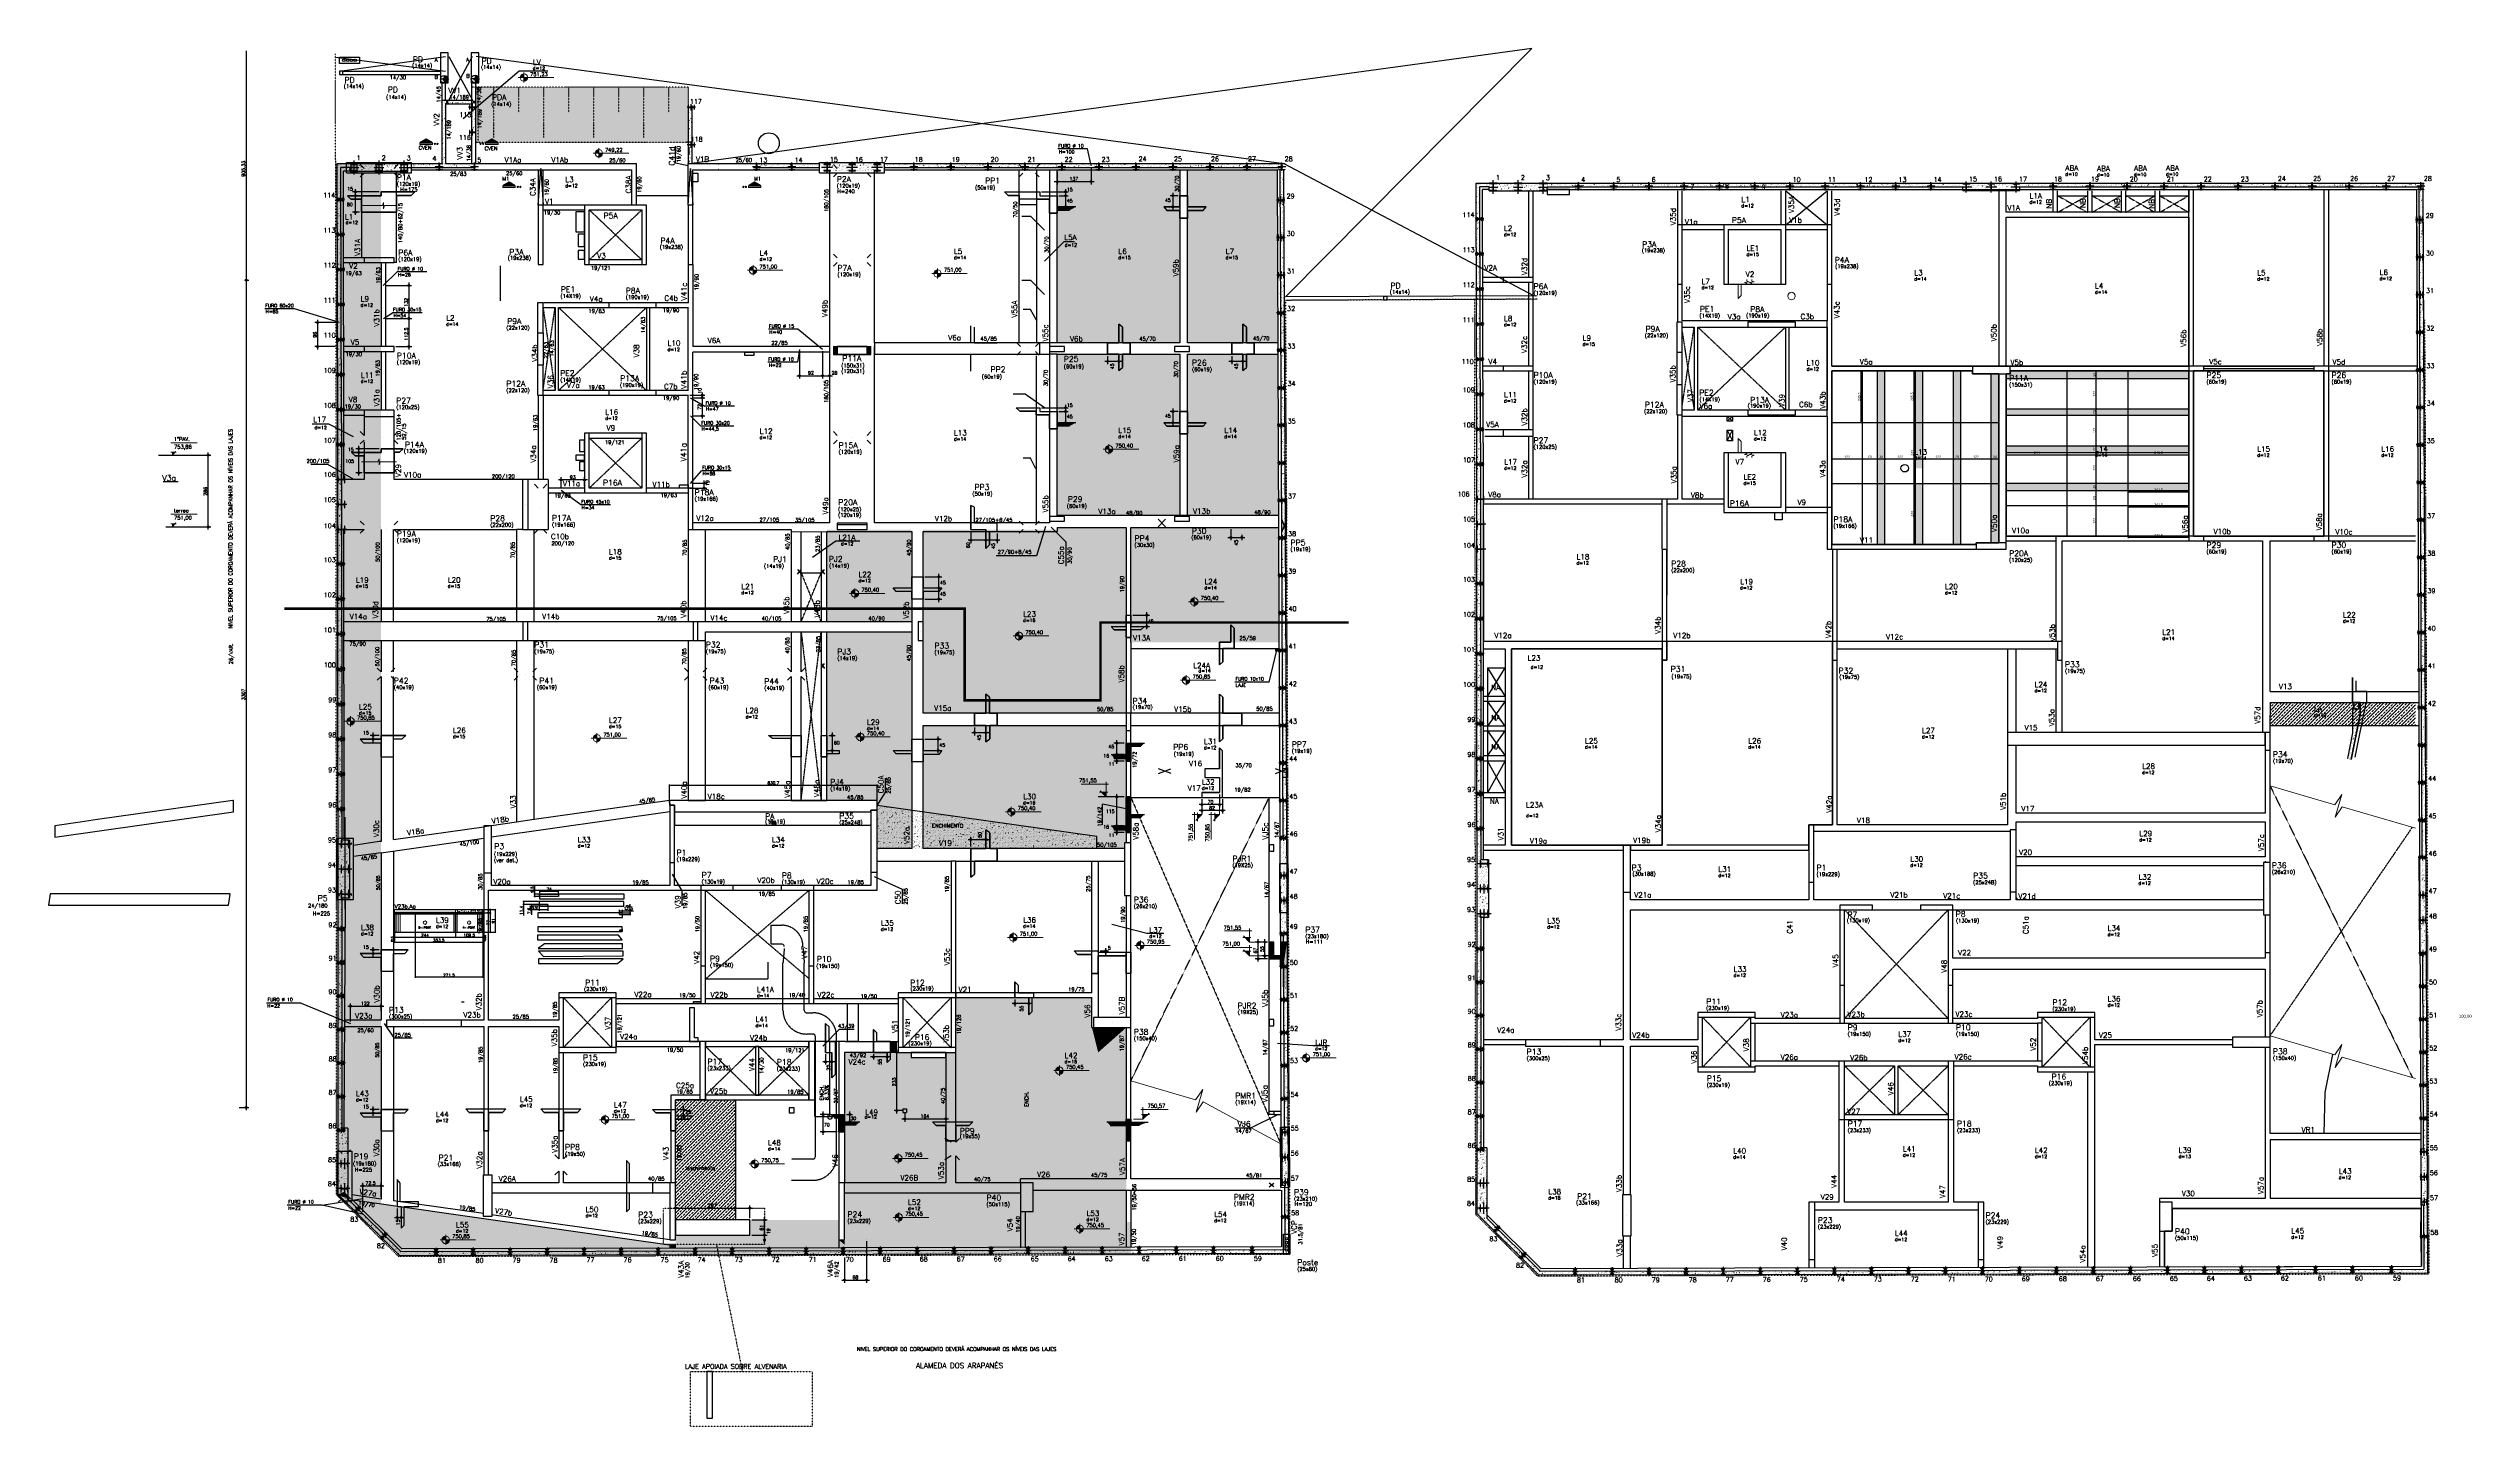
# Model space of a CAD drawing. Extents: x -40810 to 33675, y -2018 to 21213.
# Drawn here: x 13489 to 23179, y -970 to 4539 of the extents above; entities that cross this region are included whole.
import ezdxf
from ezdxf.enums import TextEntityAlignment as Align

# ---------------------------------------------------------------- set-up
doc = ezdxf.new("R2010")
doc.units = 0
for name, pattern in [('DASHED', [0.75, 0.5, -0.25]), ('ESTILO_TQS_0001', [1, 0.7, -0.3]), ('ESTILO_TQS_0003', [1.5, 0.5, -0.4, 0.1, -0.5]), ('TRAZO_HUECO', [0.75, 0.5, -0.25])]:
    doc.linetypes.add(name, pattern=pattern)
doc.layers.get('0').update_dxf_attribs({"color": 1, "lineweight": 9})
for name, color, linetype in [('1', 5, 'Continuous'), ('10', 7, 'Continuous'), ('11', 22, 'Continuous'), ('12', 3, 'Continuous'), ('13', 7, 'Continuous'), ('130', 24, 'Continuous'), ('131', 59, 'Continuous'), ('132', 99, 'Continuous'), ('133', 176, 'Continuous'), ('18', 9, 'Continuous'), ('19', 5, 'Continuous'), ('20', 4, 'Continuous'), ('204', 7, 'ESTILO_TQS_0003'), ('211', 7, 'ESTILO_TQS_0001'), ('24', 5, 'ESTILO_TQS_0003'), ('241', 7, 'TRAZO_HUECO'), ('242', 3, 'Continuous'), ('26', 1, 'Continuous'), ('27', 10, 'Continuous'), ('3', 2, 'Continuous'), ('30', 15, 'Continuous'), ('32', 4, 'Continuous'), ('33', 7, 'Continuous'), ('4', 2, 'Continuous'), ('42', 7, 'Continuous'), ('49', 20, 'Continuous'), ('51', 6, 'Continuous'), ('52', 21, 'Continuous'), ('6', 6, 'Continuous'), ('64', 43, 'Continuous'), ('8', 5, 'Continuous'), ('9', 3, 'Continuous'), ('COTA', 241, 'Continuous'), ('Detalhes', 4, 'Continuous'), ('NOMENCLATURA', 7, 'Continuous'), ('P-NOTAS', 7, 'Continuous'), ('Painéis', 255, 'Continuous'), ('PEDIREITO', 1, 'DASHED'), ('STEPHANIE', 6, 'Continuous')]:
    doc.layers.add(name, color=color, linetype=linetype)
for name, color, linetype, lineweight in [('CONCRETO', 251, 'Continuous', 25), ('DIVISAO', 142, 'Continuous', 15), ('ESTRUTURACAO', 240, 'Continuous', 15), ('HACHURACONCRETO', 252, 'Continuous', 13), ('MEIOPONTALETE', 12, 'Continuous', 15), ('NUMERACAO', 5, 'Continuous', 15), ('REAPROVEITAMENTO', 251, 'Continuous', 9), ('SARRAFO_2_2X7', 24, 'Continuous', 15)]:
    doc.layers.add(name, color=color, linetype=linetype, lineweight=lineweight)
doc.styles.add('ARIAL', font='arial.ttf', dxfattribs={"height": 12})
doc.styles.add('COTA TECNICA', font='techl___.ttf', dxfattribs={"height": 10})
doc.styles.add('Romans', font='romans.shx', dxfattribs={"height": 12})
doc.styles.get("Standard").update_dxf_attribs({"font": 'romans.shx', "width": 0.8})
doc.styles.add('standart', font='txt.shx')
doc.dimstyles.new('cotas', dxfattribs={"dimtxt": 9, "dimasz": 2, "dimexe": 2, "dimexo": 2, "dimgap": 2, "dimtad": 1, "dimdec": 1, "dimzin": 12, "dimdsep": 46, "dimtxsty": 'Romans', "dimblk": 'OBLIQUE', "dimcen": 9, "dimclrd": 4, "dimclre": 4, "dimclrt": 240, "dimaunit": 1, "dimadec": 8, "dimazin": 3, "dimtfac": 1, "dimtdec": 1, "dimtix": 1, "dimtmove": 0, "dimatfit": 2, "dimldrblk": 'OBLIQUE', "dimfxl": 1, "dimtolj": 1, "dimtzin": 0, "dimlwd": -1, "dimlwe": -1, "dimarcsym": 0})
doc.dimstyles.new('PAINEL', dxfattribs={"dimtxt": 10, "dimasz": 3, "dimexe": 3, "dimexo": 3, "dimgap": 3, "dimtad": 3, "dimdec": 1, "dimzin": 12, "dimdsep": 46, "dimtxsty": 'Romans', "dimblk1": 'OBLIQUE', "dimblk2": 'OBLIQUE', "dimsah": 1, "dimcen": 0.9, "dimclrd": 16, "dimclre": 16, "dimclrt": 240, "dimadec": 1, "dimazin": 3, "dimtfac": 1, "dimtdec": 1, "dimtmove": 0, "dimatfit": 3, "dimldrblk": 'OBLIQUE', "dimfxl": 1, "dimtolj": 1, "dimtzin": 12, "dimlwd": -1, "dimlwe": -1, "dimarcsym": 1})
doc.dimstyles.new('PAINEL-NOVA', dxfattribs={"dimtxt": 10, "dimasz": 3, "dimexe": 3, "dimexo": 3, "dimgap": 3, "dimtad": 1, "dimdec": 1, "dimzin": 12, "dimdsep": 46, "dimtxsty": 'COTA TECNICA', "dimblk1": 'OBLIQUE', "dimblk2": 'OBLIQUE', "dimsah": 1, "dimcen": 0.9, "dimclrd": 4, "dimclre": 4, "dimclrt": 240, "dimadec": 1, "dimazin": 3, "dimtfac": 1, "dimtdec": 1, "dimtix": 1, "dimtmove": 0, "dimatfit": 3, "dimfxl": 1, "dimtolj": 1, "dimtzin": 12, "dimarcsym": 0})
pattern_1 = [(51, (2097.387, -12152.581), (9.1217548, -0.637855), [0.9525, -10.4775]), (356, (2097.387, -12152.581), (-1.928623, 9.520633), [0.762, -8.382029]), (101.451445, (2098.147, -12152.634), (7.193132, 8.882778), [0.8095004, -8.9045122]), (47.1842, (2097.342, -12150.041), (13.588575, -1.865247), [1.42875, -15.71625]), (97.63556, (2098.475, -12150.197), (11.65249, 12.576586), [1.214251, -13.35678]), (352.18415, (2097.342, -12150.041), (11.65249, 12.576586), [1.142998, -12.572987]), (22, (2098.623, -12150.654), (7.6688037, -4.9801793), [0.9525, -10.4775]), (327, (2098.623, -12150.654), (2.9289046, 9.2619254), [0.762, -8.382]), (72.451445, (2099.262, -12151.069), (10.5977083, 4.281746), [0.8095004, -8.904497]), (38.5, (2097.3868, -12152.581), (0.0806222, 4.2298032), [0, -8.2804, 0, -8.509, 0, -8.41375]), (8.5, (2097.3868, -12152.581), (3.2530547, 5.066574), [0, -4.8514, 0, -8.0899, 0, -3.20675]), (328.5, (2094.555, -12152.6303), (6.7834962, -0.16807447), [0, -3.175, 0, -9.906, 0, -13.1445]), (318.5, (2093.285, -12152.6525), (7.3831434, 1.4003915), [0, -4.1275, 0, -6.5786, 0, -9.3345])]

# ---------------------------------------------------------------- blocks, each defined once
blk = doc.blocks.new('_H6577CFF9B9-001')
for p, q in [((3362.000021, 2380.889363), (3447.610661, 2466.500002)), ((3362.000021, 2407.405867), (3421.094157, 2466.500002)), ((3362.000021, 2433.922371), (3394.577652, 2466.500002)), ((3362.000021, 2460.438875), (3368.061148, 2466.500002)), ((3362.000021, 2447.180623), (3364.281482, 2449.462084)), ((3362.000021, 2420.664119), (3367.596045, 2426.260143)), ((3367.596045, 2452.776647), (3374.225171, 2459.405773)), ((3370.910608, 2429.574706), (3377.539734, 2436.203832)), ((3377.539734, 2462.720336), (3381.3194, 2466.500002)), ((3380.854298, 2439.518395), (3387.483424, 2446.147521)), ((3382.127165, 2374.500002), (3474.127165, 2466.500002)), ((3384.168861, 2416.316454), (3390.797987, 2422.94558)), ((3390.797987, 2449.462084), (3397.427113, 2456.09121)), ((3394.11255, 2426.260143), (3400.741676, 2432.889269)), ((3400.741676, 2459.405773), (3407.370802, 2466.034899)), ((3404.056239, 2436.203832), (3410.685365, 2442.832958)), ((3408.64367, 2374.500002), (3500.64367, 2466.500002)), ((3413.999928, 2446.147521), (3420.629054, 2452.776647)), ((3417.314491, 2422.94558), (3423.943617, 2429.574706)), ((3423.943617, 2456.09121), (3430.572743, 2462.720336)), ((3427.25818, 2432.889269), (3433.887306, 2439.518395)), ((3433.887306, 2466.034899), (3434.352409, 2466.500002)), ((3435.160174, 2374.500002), (3527.160174, 2466.500002)), ((3437.201869, 2442.832958), (3443.830995, 2449.462084)), ((3440.516432, 2419.631017), (3447.145558, 2426.260143)), ((3447.145558, 2452.776647), (3453.774684, 2459.405773)), ((3450.460121, 2429.574706), (3457.089247, 2436.203832)), ((3457.089247, 2462.720336), (3460.868913, 2466.500002)), ((3460.40381, 2439.518395), (3467.032936, 2446.147521)), ((3461.676678, 2374.500002), (3553.676678, 2466.500002)), ((3463.718373, 2416.316454), (3470.3475, 2422.94558)), ((3470.3475, 2449.462084), (3476.976626, 2456.09121)), ((3473.662063, 2426.260143), (3480.291189, 2432.889269)), ((3480.291189, 2459.405773), (3486.920315, 2466.034899)), ((3483.605752, 2436.203832), (3490.234878, 2442.832958)), ((3488.193183, 2374.500002), (3580.193183, 2466.500002)), ((3493.549441, 2446.147521), (3500.178567, 2452.776647)), ((3496.864004, 2422.94558), (3503.49313, 2429.574706)), ((3503.49313, 2456.09121), (3510.122256, 2462.720336)), ((3506.807693, 2432.889269), (3513.436819, 2439.518395)), ((3513.436819, 2466.034899), (3513.901922, 2466.500002)), ((3514.709687, 2374.500002), (3606.709687, 2466.500002)), ((3516.751382, 2442.832958), (3523.380508, 2449.462084)), ((3520.065945, 2419.631017), (3526.695071, 2426.260143)), ((3526.695071, 2452.776647), (3533.324197, 2459.405773)), ((3530.009634, 2429.574706), (3536.63876, 2436.203832)), ((3536.63876, 2462.720336), (3540.418426, 2466.500002)), ((3539.953323, 2439.518395), (3546.582449, 2446.147521)), ((3541.226191, 2374.500002), (3633.226191, 2466.500002)), ((3543.267886, 2416.316454), (3549.897012, 2422.94558)), ((3549.897012, 2449.462084), (3556.526138, 2456.09121)), ((3553.211575, 2426.260143), (3559.840702, 2432.889269)), ((3559.840702, 2459.405773), (3566.469828, 2466.034899)), ((3563.155265, 2436.203832), (3569.784391, 2442.832958)), ((3567.742695, 2374.500002), (3659.742695, 2466.500002)), ((3573.098954, 2446.147521), (3579.72808, 2452.776647)), ((3576.413517, 2422.94558), (3583.042643, 2429.574706)), ((3583.042643, 2456.09121), (3589.671769, 2462.720336)), ((3586.357206, 2432.889269), (3592.986332, 2439.518395)), ((3592.986332, 2466.034899), (3593.451435, 2466.500002)), ((3594.2592, 2374.500002), (3686.2592, 2466.500002)), ((3596.300895, 2442.832958), (3602.930021, 2449.462084)), ((3599.615458, 2419.631017), (3606.244584, 2426.260143)), ((3606.244584, 2452.776647), (3612.87371, 2459.405773)), ((3609.559147, 2429.574706), (3616.188273, 2436.203832)), ((3616.188273, 2462.720336), (3619.967939, 2466.500002)), ((3619.502836, 2439.518395), (3626.131962, 2446.147521)), ((3620.775704, 2374.500002), (3712.775704, 2466.500002)), ((3622.817399, 2416.316454), (3629.446525, 2422.94558)), ((3629.446525, 2449.462084), (3636.075651, 2456.09121)), ((3632.761088, 2426.260143), (3639.390214, 2432.889269)), ((3639.390214, 2459.405773), (3646.01934, 2466.034899)), ((3642.704777, 2436.203832), (3649.333904, 2442.832958)), ((3647.292208, 2374.500002), (3739.292208, 2466.500002)), ((3652.648467, 2446.147521), (3659.277593, 2452.776647)), ((3655.96303, 2422.94558), (3662.592156, 2429.574706)), ((3662.592156, 2456.09121), (3669.221282, 2462.720336)), ((3665.906719, 2432.889269), (3672.535845, 2439.518395)), ((3672.535845, 2466.034899), (3673.000948, 2466.500002)), ((3673.808713, 2374.500002), (3765.808713, 2466.500002)), ((3675.850408, 2442.832958), (3682.479534, 2449.462084)), ((3679.164971, 2419.631017), (3685.794097, 2426.260143)), ((3685.794097, 2452.776647), (3692.423223, 2459.405773)), ((3689.10866, 2429.574706), (3695.737786, 2436.203832)), ((3695.737786, 2462.720336), (3699.517452, 2466.500002)), ((3699.052349, 2439.518395), (3705.681475, 2446.147521)), ((3700.325217, 2374.500002), (3792.325217, 2466.500002)), ((3702.366912, 2416.316454), (3708.996038, 2422.94558)), ((3708.996038, 2449.462084), (3715.625164, 2456.09121)), ((3712.310601, 2426.260143), (3718.939727, 2432.889269)), ((3718.939727, 2459.405773), (3725.568853, 2466.034899)), ((3722.25429, 2436.203832), (3728.883416, 2442.832958)), ((3726.841721, 2374.500002), (3818.841721, 2466.500002)), ((3732.197979, 2446.147521), (3738.827106, 2452.776647)), ((3735.512542, 2422.94558), (3742.141669, 2429.574706)), ((3742.141669, 2456.09121), (3748.770795, 2462.720336)), ((3745.456232, 2432.889269), (3752.085358, 2439.518395)), ((3752.085358, 2466.034899), (3752.55046, 2466.500002)), ((3753.358225, 2374.500002), (3845.358225, 2466.500002)), ((3755.399921, 2442.832958), (3762.029047, 2449.462084)), ((3758.714484, 2419.631017), (3765.34361, 2426.260143)), ((3765.34361, 2452.776647), (3771.972736, 2459.405773)), ((3768.658173, 2429.574706), (3775.287299, 2436.203832)), ((3775.287299, 2462.720336), (3779.066965, 2466.500002)), ((3778.601862, 2439.518395), (3785.230988, 2446.147521)), ((3779.87473, 2374.500002), (3871.87473, 2466.500002)), ((3781.916425, 2416.316454), (3788.545551, 2422.94558)), ((3788.545551, 2449.462084), (3795.174677, 2456.09121)), ((3791.860114, 2426.260143), (3798.48924, 2432.889269)), ((3798.48924, 2459.405773), (3805.118366, 2466.034899)), ((3801.803803, 2436.203832), (3808.432929, 2442.832958)), ((3806.391234, 2374.500002), (3898.391234, 2466.500002)), ((3811.747492, 2446.147521), (3818.376618, 2452.776647)), ((3815.062055, 2422.94558), (3821.691181, 2429.574706)), ((3821.691181, 2456.09121), (3828.320307, 2462.720336)), ((3825.005744, 2432.889269), (3831.634871, 2439.518395)), ((3831.634871, 2466.034899), (3832.099973, 2466.500002)), ((3832.907738, 2374.500002), (3924.907738, 2466.500002)), ((3834.949434, 2442.832958), (3841.57856, 2449.462084)), ((3838.263997, 2419.631017), (3844.893123, 2426.260143)), ((3844.893123, 2452.776647), (3851.522249, 2459.405773)), ((3848.207686, 2429.574706), (3854.836812, 2436.203832)), ((3854.836812, 2462.720336), (3858.616478, 2466.500002)), ((3858.151375, 2439.518395), (3864.780501, 2446.147521)), ((3859.424243, 2374.500002), (3942.998284, 2458.074044)), ((3861.465938, 2416.316454), (3868.095064, 2422.94558)), ((3868.095064, 2449.462084), (3874.72419, 2456.09121)), ((3871.409627, 2426.260143), (3878.038753, 2432.889269)), ((3878.038753, 2459.405773), (3884.667879, 2466.034899)), ((3881.353316, 2436.203832), (3887.982442, 2442.832958)), ((3885.940747, 2374.500002), (3942.998284, 2431.557539)), ((3891.297005, 2446.147521), (3897.926131, 2452.776647)), ((3894.611568, 2422.94558), (3901.240694, 2429.574706)), ((3901.240694, 2456.09121), (3907.86982, 2462.720336)), ((3904.555257, 2432.889269), (3911.184383, 2439.518395)), ((3911.184383, 2466.034899), (3911.649486, 2466.500002)), ((3914.498946, 2442.832958), (3921.128073, 2449.462084)), ((3917.813509, 2419.631017), (3924.442636, 2426.260143)), ((3924.442636, 2452.776647), (3931.071762, 2459.405773)), ((3927.757199, 2429.574706), (3934.386325, 2436.203832)), ((3934.386325, 2462.720336), (3938.16599, 2466.500002)), ((3937.700888, 2439.518395), (3942.998284, 2444.815792)), ((3362.000021, 2394.147615), (3362.000021, 2394.147615)), ((3364.281482, 2396.429076), (3370.910608, 2403.058202)), ((3368.868913, 2374.500002), (3374.225171, 2379.85626)), ((3374.225171, 2406.372765), (3380.854298, 2413.001891)), ((3377.539734, 2383.170823), (3384.168861, 2389.79995)), ((3387.483424, 2393.114513), (3394.11255, 2399.743639)), ((3395.385417, 2374.500002), (3397.427113, 2376.541697)), ((3397.427113, 2403.058202), (3404.056239, 2409.687328)), ((3400.741676, 2379.85626), (3407.370802, 2386.485387)), ((3407.370802, 2413.001891), (3413.999928, 2419.631017)), ((3410.685365, 2389.79995), (3417.314491, 2396.429076)), ((3420.629054, 2399.743639), (3427.25818, 2406.372765)), ((3421.901922, 2374.500002), (3421.901922, 2374.500002)), ((3423.943617, 2376.541697), (3430.572743, 2383.170823)), ((3430.572743, 2409.687328), (3437.201869, 2416.316454)), ((3433.887306, 2386.485387), (3440.516432, 2393.114513)), ((3443.830995, 2396.429076), (3450.460121, 2403.058202)), ((3448.418426, 2374.500002), (3453.774684, 2379.85626)), ((3453.774684, 2406.372765), (3460.40381, 2413.001891)), ((3457.089247, 2383.170823), (3463.718373, 2389.79995)), ((3467.032936, 2393.114513), (3473.662063, 2399.743639)), ((3474.93493, 2374.500002), (3476.976626, 2376.541697)), ((3476.976626, 2403.058202), (3483.605752, 2409.687328)), ((3480.291189, 2379.85626), (3486.920315, 2386.485387)), ((3486.920315, 2413.001891), (3493.549441, 2419.631017)), ((3490.234878, 2389.79995), (3496.864004, 2396.429076)), ((3500.178567, 2399.743639), (3506.807693, 2406.372765)), ((3501.451435, 2374.500002), (3501.451435, 2374.500002)), ((3503.49313, 2376.541697), (3510.122256, 2383.170823)), ((3510.122256, 2409.687328), (3516.751382, 2416.316454)), ((3513.436819, 2386.485387), (3520.065945, 2393.114513)), ((3523.380508, 2396.429076), (3530.009634, 2403.058202)), ((3527.967939, 2374.500002), (3533.324197, 2379.85626)), ((3533.324197, 2406.372765), (3539.953323, 2413.001891)), ((3536.63876, 2383.170823), (3543.267886, 2389.79995)), ((3546.582449, 2393.114513), (3553.211575, 2399.743639)), ((3554.484443, 2374.500002), (3556.526138, 2376.541697)), ((3556.526138, 2403.058202), (3563.155265, 2409.687328)), ((3559.840702, 2379.85626), (3566.469828, 2386.485387)), ((3566.469828, 2413.001891), (3573.098954, 2419.631017)), ((3569.784391, 2389.79995), (3576.413517, 2396.429076)), ((3579.72808, 2399.743639), (3586.357206, 2406.372765)), ((3581.000948, 2374.500002), (3581.000948, 2374.500002)), ((3583.042643, 2376.541697), (3589.671769, 2383.170823)), ((3589.671769, 2409.687328), (3596.300895, 2416.316454)), ((3592.986332, 2386.485387), (3599.615458, 2393.114513)), ((3602.930021, 2396.429076), (3609.559147, 2403.058202)), ((3607.517452, 2374.500002), (3612.87371, 2379.85626)), ((3612.87371, 2406.372765), (3619.502836, 2413.001891)), ((3616.188273, 2383.170823), (3622.817399, 2389.79995)), ((3626.131962, 2393.114513), (3632.761088, 2399.743639)), ((3634.033956, 2374.500002), (3636.075651, 2376.541697)), ((3636.075651, 2403.058202), (3642.704777, 2409.687328)), ((3639.390214, 2379.85626), (3646.01934, 2386.485387)), ((3646.01934, 2413.001891), (3652.648467, 2419.631017)), ((3649.333904, 2389.79995), (3655.96303, 2396.429076)), ((3659.277593, 2399.743639), (3665.906719, 2406.372765)), ((3660.55046, 2374.500002), (3660.55046, 2374.500002)), ((3662.592156, 2376.541697), (3669.221282, 2383.170823)), ((3669.221282, 2409.687328), (3675.850408, 2416.316454)), ((3672.535845, 2386.485387), (3679.164971, 2393.114513)), ((3682.479534, 2396.429076), (3689.10866, 2403.058202)), ((3687.066965, 2374.500002), (3692.423223, 2379.85626)), ((3692.423223, 2406.372765), (3699.052349, 2413.001891)), ((3695.737786, 2383.170823), (3702.366912, 2389.79995)), ((3705.681475, 2393.114513), (3712.310601, 2399.743639)), ((3713.583469, 2374.500002), (3715.625164, 2376.541697)), ((3715.625164, 2403.058202), (3722.25429, 2409.687328)), ((3718.939727, 2379.85626), (3725.568853, 2386.485387)), ((3725.568853, 2413.001891), (3732.197979, 2419.631017)), ((3728.883416, 2389.79995), (3735.512542, 2396.429076)), ((3738.827106, 2399.743639), (3745.456232, 2406.372765)), ((3740.099973, 2374.500002), (3740.099973, 2374.500002)), ((3742.141669, 2376.541697), (3748.770795, 2383.170823)), ((3748.770795, 2409.687328), (3755.399921, 2416.316454)), ((3752.085358, 2386.485387), (3758.714484, 2393.114513)), ((3762.029047, 2396.429076), (3768.658173, 2403.058202)), ((3766.616478, 2374.500002), (3771.972736, 2379.85626)), ((3771.972736, 2406.372765), (3778.601862, 2413.001891)), ((3775.287299, 2383.170823), (3781.916425, 2389.79995)), ((3785.230988, 2393.114513), (3791.860114, 2399.743639)), ((3793.132982, 2374.500002), (3795.174677, 2376.541697)), ((3795.174677, 2403.058202), (3801.803803, 2409.687328)), ((3798.48924, 2379.85626), (3805.118366, 2386.485387)), ((3805.118366, 2413.001891), (3811.747492, 2419.631017)), ((3808.432929, 2389.79995), (3815.062055, 2396.429076)), ((3818.376618, 2399.743639), (3825.005744, 2406.372765)), ((3819.649486, 2374.500002), (3819.649486, 2374.500002)), ((3821.691181, 2376.541697), (3828.320307, 2383.170823)), ((3828.320307, 2409.687328), (3834.949434, 2416.316454)), ((3831.634871, 2386.485387), (3838.263997, 2393.114513)), ((3841.57856, 2396.429076), (3848.207686, 2403.058202)), ((3846.16599, 2374.500002), (3851.522249, 2379.85626)), ((3851.522249, 2406.372765), (3858.151375, 2413.001891)), ((3854.836812, 2383.170823), (3861.465938, 2389.79995)), ((3864.780501, 2393.114513), (3871.409627, 2399.743639)), ((3872.682495, 2374.500002), (3874.72419, 2376.541697)), ((3874.72419, 2403.058202), (3881.353316, 2409.687328)), ((3878.038753, 2379.85626), (3884.667879, 2386.485387)), ((3884.667879, 2413.001891), (3891.297005, 2419.631017)), ((3887.982442, 2389.79995), (3894.611568, 2396.429076)), ((3897.926131, 2399.743639), (3904.555257, 2406.372765)), ((3899.198999, 2374.500002), (3899.198999, 2374.500002)), ((3901.240694, 2376.541697), (3907.86982, 2383.170823)), ((3907.86982, 2409.687328), (3914.498946, 2416.316454)), ((3911.184383, 2386.485387), (3917.813509, 2393.114513)), ((3912.457251, 2374.500002), (3942.998284, 2405.041035)), ((3921.128073, 2396.429076), (3927.757199, 2403.058202)), ((3925.715503, 2374.500002), (3931.071762, 2379.85626)), ((3931.071762, 2406.372765), (3937.700888, 2413.001891)), ((3934.386325, 2383.170823), (3941.015451, 2389.79995)), ((3938.973756, 2374.500002), (3942.998284, 2378.524531)), ((3941.015451, 2416.316454), (3942.998284, 2418.299287))]:
    blk.add_line(p, q)
blk = doc.blocks.new('_H9EFD498501-001')
for p, q in [((723.899064, 194.079299), (723.972286, 194.095532)), ((876.7141, 193.785371), (876.759757, 193.844873)), ((898.028747, 193.803602), (898.103675, 193.806874)), ((906.870323, 194.189634), (906.945252, 194.192905)), ((916.985687, 194.63128), (917.060615, 194.634552)), ((926.412797, 193.809432), (926.422587, 193.88379)), ((1022.772451, 194.378183), (1022.818108, 194.437685)), ((1033.176618, 194.406565), (1033.186407, 194.480924)), ((1095.27657, 193.990322), (1095.322227, 194.049823)), ((1116.204812, 194.792513), (1116.214601, 194.866871)), ((1120.243609, 194.902311), (1120.289266, 194.961813)), ((1192.688307, 194.882911), (1192.761529, 194.899144)), ((1199.130217, 194.397698), (1199.140006, 194.472056)), ((1248.669635, 194.403115), (1248.742857, 194.419348)), ((1252.330745, 195.214763), (1252.403967, 195.230996)), ((1304.650963, 193.923319), (1304.724185, 193.939552)), ((1308.312073, 194.734967), (1308.385295, 194.7512)), ((1313.724898, 194.046519), (1313.770555, 194.10602)), ((1338.691937, 194.958508), (1338.737594, 195.018009)), ((1363.96129, 194.042522), (1364.036218, 194.045793)), ((1364.293401, 194.255171), (1364.366623, 194.271404)), ((1365.010394, 193.831143), (1365.020184, 193.905502)), ((1365.834505, 194.124308), (1365.909434, 194.127579)), ((1374.676082, 194.51034), (1374.75101, 194.513611)), ((1384.791445, 194.951986), (1384.866374, 194.955257)), ((1386.66466, 195.033772), (1386.739589, 195.037044)), ((1388.922231, 195.380779), (1388.932021, 195.455138)), ((1395.506237, 195.419804), (1395.581166, 195.423075)), ((1459.783249, 194.639331), (1459.828907, 194.698832)), ((1471.774215, 194.428277), (1471.784005, 194.502635)), ((1484.750288, 195.55132), (1484.795946, 195.610821)), ((1532.287368, 194.251469), (1532.333025, 194.310971)), ((1545.41738, 195.737718), (1545.490603, 195.753951)), ((1554.802409, 194.814225), (1554.812199, 194.888583)), ((1557.254407, 195.163458), (1557.300065, 195.22296)), ((1582.221446, 196.075448), (1582.267104, 196.134949)), ((1601.398708, 195.257922), (1601.471931, 195.274155)), ((1637.727814, 194.41941), (1637.737603, 194.493768)), ((1657.380036, 194.778126), (1657.453258, 194.794359)), ((1661.56623, 195.411358), (1661.576019, 195.485717)), ((1713.361364, 194.29833), (1713.434586, 194.314562)), ((1744.594424, 195.797306), (1744.604213, 195.871664)), ((1750.735696, 194.307666), (1750.781353, 194.367167)), ((1769.342692, 193.818533), (1769.415914, 193.834766)), ((1775.702735, 195.219655), (1775.748392, 195.279157)), ((1800.669774, 196.131644), (1800.715431, 196.191146)), ((1803.607991, 193.852855), (1803.617781, 193.927213)), ((1821.651685, 193.921581), (1821.726613, 193.924853)), ((1827.519829, 195.402491), (1827.529618, 195.476849)), ((1831.767048, 194.363227), (1831.841977, 194.366499)), ((1833.640263, 194.445014), (1833.715192, 194.448285)), ((1842.48184, 194.831045), (1842.556769, 194.834317)), ((1851.358245, 196.39444), (1851.368034, 196.468798)), ((1852.597203, 195.272692), (1852.672132, 195.275963)), ((1854.470419, 195.354478), (1854.545347, 195.35775)), ((1863.311996, 195.74051), (1863.386924, 195.743781)), ((1871.827008, 193.988489), (1871.872666, 194.04799)), ((1873.427359, 196.182156), (1873.502287, 196.185427)), ((1875.300574, 196.263942), (1875.375503, 196.267214)), ((1884.142151, 196.649974), (1884.21708, 196.653245)), ((1896.794047, 194.900478), (1896.839705, 194.959979)), ((1898.512565, 196.673689), (1898.585787, 196.689922)), ((1910.371812, 194.449988), (1910.381602, 194.524347)), ((1921.761087, 195.812467), (1921.806744, 195.871968)), ((1934.386439, 196.780387), (1934.396228, 196.854746)), ((1946.728126, 196.724456), (1946.773783, 196.783958)), ((1954.493893, 196.193893), (1954.567115, 196.210126)), ((1958.155003, 197.005542), (1958.228225, 197.021775)), ((1969.298166, 194.512617), (1969.343824, 194.572118)), ((1993.400006, 194.835936), (1993.409796, 194.910294)), ((1994.265205, 195.424606), (1994.310863, 195.484107)), ((2010.475221, 195.714097), (2010.548443, 195.73033)), ((2014.136331, 196.525746), (2014.209553, 196.541979)), ((2017.311843, 196.385572), (2017.321633, 196.459931)), ((2019.232245, 196.336595), (2019.277902, 196.396096)), ((2041.15026, 197.377521), (2041.150377, 197.378414)), ((2044.199284, 197.248584), (2044.244941, 197.308085)), ((2066.456548, 195.234301), (2066.529771, 195.250534)), ((2070.117658, 196.04595), (2070.190881, 196.062183)), ((2076.325411, 194.441121), (2076.3352, 194.515479)), ((2100.163827, 195.43307), (2100.173617, 195.507428)), ((2122.437876, 194.754505), (2122.511099, 194.770738)), ((2126.098986, 195.566154), (2126.172209, 195.582387)), ((2178.419204, 194.274709), (2178.492426, 194.290942)), ((2182.080314, 195.086358), (2182.153536, 195.102591)), ((2183.192021, 195.819017), (2183.201811, 195.893376)), ((2187.746494, 194.568813), (2187.792151, 194.628315)), ((2207.103858, 197.368654), (2207.113648, 197.443012)), ((2212.713533, 195.480802), (2212.75919, 195.540304)), ((2234.400532, 193.794913), (2234.473754, 193.811146)), ((2237.680572, 196.392792), (2237.726229, 196.452293)), ((2238.061642, 194.606561), (2238.134864, 194.622794)), ((2242.205589, 193.874566), (2242.215378, 193.948925)), ((2251.241638, 197.528496), (2251.31486, 197.544729)), ((2262.647611, 197.304781), (2262.693268, 197.364282)), ((2266.117426, 195.424202), (2266.127215, 195.498561)), ((2280.615866, 193.856255), (2280.690795, 193.859527)), ((2289.457443, 194.242287), (2289.532372, 194.245558)), ((2289.955842, 196.416151), (2289.965631, 196.490509)), ((2294.04297, 194.126765), (2294.116192, 194.142998)), ((2299.572806, 194.683933), (2299.647735, 194.687205)), ((2301.446022, 194.76572), (2301.52095, 194.768991)), ((2307.222966, 197.0487), (2307.296188, 197.064933)), ((2308.837807, 194.249636), (2308.883464, 194.309137)), ((2310.287599, 195.151751), (2310.362527, 195.155023)), ((2320.402962, 195.593398), (2320.47789, 195.596669)), ((2322.276177, 195.675184), (2322.351106, 195.678455)), ((2331.117754, 196.061215), (2331.192683, 196.064487)), ((2333.804846, 195.161625), (2333.850503, 195.221127)), ((2341.233117, 196.502862), (2341.308046, 196.506133)), ((2343.106333, 196.584648), (2343.181261, 196.58792)), ((2348.969409, 194.4717), (2348.979199, 194.546058)), ((2351.947909, 196.97068), (2352.022838, 196.973951)), ((2358.771885, 196.073614), (2358.817542, 196.133116)), ((2362.063273, 197.412326), (2362.138201, 197.415597)), ((2363.204294, 196.568904), (2363.277516, 196.585137)), ((2363.936488, 197.494112), (2364.011417, 197.497384)), ((2372.778065, 197.880144), (2372.852993, 197.883415)), ((2372.984036, 196.802099), (2372.993825, 196.876457)), ((2381.341925, 193.861775), (2381.387583, 193.921276)), ((2383.738924, 196.985603), (2383.784581, 197.045105)), ((2406.308965, 194.773764), (2406.354622, 194.833265)), ((2408.705963, 197.897593), (2408.75162, 197.957094)), ((2419.185622, 196.089108), (2419.258844, 196.105341)), ((2431.276004, 195.685753), (2431.321661, 195.745254)), ((2431.997603, 194.857648), (2432.007393, 194.932006)), ((2455.909441, 196.407284), (2455.91923, 196.481642)), ((2456.243043, 196.597742), (2456.2887, 196.657244)), ((2475.16695, 195.609312), (2475.240172, 195.625545)), ((2479.747857, 197.399232), (2479.757646, 197.473591)), ((2481.210082, 197.509731), (2481.255739, 197.569233)), ((2506.177121, 198.42172), (2506.222778, 198.481222)), ((2514.923008, 194.462833), (2514.932797, 194.537191)), ((2531.148278, 195.129516), (2531.2215, 195.145749)), ((2538.761424, 195.454781), (2538.771214, 195.529139)), ((2562.776051, 197.78518), (2562.78584, 197.859539)), ((2587.129605, 194.64972), (2587.202828, 194.665953)), ((2599.790253, 193.917971), (2599.83591, 193.977473)), ((2604.336823, 198.464468), (2604.410045, 198.480701)), ((2621.789618, 195.840729), (2621.799408, 195.915087)), ((2624.757292, 194.829961), (2624.802949, 194.889462)), ((2643.110933, 194.169924), (2643.184156, 194.186157)), ((2645.701455, 197.390365), (2645.711245, 197.464724)), ((2649.724331, 195.74195), (2649.769988, 195.801451)), ((2660.31815, 197.984672), (2660.391373, 198.000905)), ((2663.979261, 198.79632), (2664.052483, 198.812553)), ((2669.539872, 198.382314), (2669.549661, 198.456672)), ((2674.69137, 196.653939), (2674.737027, 196.71344)), ((2680.803186, 193.896278), (2680.812975, 193.970636)), ((2699.658409, 197.565928), (2699.704066, 197.62543)), ((2704.715023, 195.445914), (2704.724812, 195.520272)), ((2716.299478, 197.504876), (2716.372701, 197.521109)), ((2719.960588, 198.316524), (2720.033811, 198.332757)), ((2724.625448, 198.477917), (2724.671105, 198.537419)), ((2728.553439, 196.437862), (2728.563229, 196.512221)), ((2745.848605, 194.510783), (2745.894262, 194.570285)), ((2746.548409, 194.095175), (2746.623338, 194.098446)), ((2748.421625, 194.176961), (2748.496553, 194.180233)), ((2752.568066, 198.768262), (2752.577855, 198.84262)), ((2757.263202, 194.562993), (2757.33813, 194.566264)), ((2767.378565, 195.004639), (2767.453493, 195.007911)), ((2769.25178, 195.086426), (2769.326709, 195.089697)), ((2770.815644, 195.422772), (2770.861301, 195.482274)), ((2772.280806, 197.02508), (2772.354028, 197.041313)), ((2775.941916, 197.836728), (2776.015138, 197.852961)), ((2778.093357, 195.472457), (2778.168286, 195.475729)), ((2787.567007, 194.493411), (2787.576796, 194.56777)), ((2788.20872, 195.914103), (2788.283649, 195.917375)), ((2790.081936, 195.99589), (2790.156864, 195.999161)), ((2795.782683, 196.334762), (2795.82834, 196.394263)), ((2798.923512, 196.381921), (2798.998441, 196.385193)), ((2809.038876, 196.823568), (2809.113804, 196.826839)), ((2810.912091, 196.905354), (2810.98702, 196.908625)), ((2811.581633, 196.82381), (2811.591423, 196.898169)), ((2818.352724, 194.122922), (2818.398381, 194.182423)), ((2819.753668, 197.291386), (2819.828597, 197.294657)), ((2820.749722, 197.246751), (2820.795379, 197.306252)), ((2828.262134, 196.545284), (2828.335356, 196.561517)), ((2829.869031, 197.733032), (2829.94396, 197.736303)), ((2831.742247, 197.814818), (2831.817175, 197.81809)), ((2831.923244, 197.356932), (2831.996466, 197.373165)), ((2835.49347, 198.373447), (2835.50326, 198.447805)), ((2840.583823, 198.20085), (2840.658752, 198.204121)), ((2843.319763, 195.034911), (2843.36542, 195.094413)), ((2845.716761, 198.15874), (2845.762418, 198.218241)), ((2850.699187, 198.642496), (2850.774115, 198.645768)), ((2852.572402, 198.724282), (2852.647331, 198.727554)), ((2859.331887, 199.365395), (2859.332812, 199.372425)), ((2861.413979, 199.110314), (2861.488907, 199.113585)), ((2868.286802, 195.9469), (2868.332459, 196.006402)), ((2870.595201, 194.879359), (2870.60499, 194.953717)), ((2870.6838, 199.070729), (2870.729457, 199.130231)), ((2884.243462, 196.065487), (2884.316684, 196.08172)), ((2887.904572, 196.877136), (2887.977794, 196.893369)), ((2893.253841, 196.858889), (2893.299498, 196.918391)), ((2894.507038, 196.428995), (2894.516827, 196.503354)), ((2918.22088, 197.770879), (2918.266537, 197.83038)), ((2918.345454, 197.420944), (2918.355243, 197.495302)), ((2940.22479, 195.585691), (2940.298012, 195.601924)), ((2943.187919, 198.682868), (2943.233576, 198.742369)), ((2943.8859, 196.39734), (2943.959122, 196.413573)), ((2953.520605, 194.484544), (2953.530395, 194.558902)), ((2957.065896, 199.319275), (2957.139118, 199.335508)), ((2968.154958, 199.594857), (2968.187846, 199.637718)), ((2977.359021, 195.476493), (2977.368811, 195.550851)), ((2996.206118, 195.105895), (2996.27934, 195.122128)), ((2999.867228, 195.917544), (2999.94045, 195.933777)), ((3001.373648, 197.806892), (3001.383437, 197.88125)), ((3013.047224, 198.839479), (3013.120446, 198.855712)), ((3025.285485, 199.356528), (3025.295275, 199.430886)), ((3036.801051, 194.179119), (3036.846708, 194.23862)), ((3052.187446, 194.626099), (3052.260668, 194.642332)), ((3055.848556, 195.437748), (3055.921778, 195.453981)), ((3060.387215, 195.86244), (3060.397005, 195.936799)), ((3061.76809, 195.091108), (3061.813747, 195.150609)), ((3069.028552, 198.359683), (3069.101774, 198.375915)), ((3084.299053, 197.412077), (3084.308842, 197.486435)), ((3086.735129, 196.003097), (3086.780786, 196.062599)), ((3108.137469, 198.404025), (3108.147258, 198.478384)), ((3108.168774, 194.146303), (3108.241996, 194.162536)), ((3111.702168, 196.915086), (3111.747825, 196.974588)), ((3111.829884, 194.957952), (3111.903106, 194.974185)), ((3119.400783, 193.917989), (3119.410572, 193.992347)), ((3125.00988, 197.879886), (3125.083102, 197.896119)), ((3136.669207, 197.827075), (3136.714864, 197.886577)), ((3143.31262, 195.467625), (3143.32241, 195.541984)), ((3157.892364, 193.859941), (3157.938021, 193.919443)), ((3161.636246, 198.739064), (3161.681904, 198.798566)), ((3167.151036, 196.459574), (3167.160826, 196.533932)), ((3167.811211, 194.478156), (3167.884434, 194.494389)), ((3180.991208, 197.40009), (3181.06443, 197.416323)), ((3182.859403, 194.771931), (3182.90506, 194.831432)), ((3186.603285, 199.651054), (3186.648943, 199.710555)), ((3191.165663, 198.789973), (3191.175452, 198.864331)), ((3204.238805, 193.974234), (3204.313733, 193.977506)), ((3207.826442, 195.68392), (3207.872099, 195.743421)), ((3214.354168, 194.415881), (3214.429096, 194.419152)), ((3216.227383, 194.497667), (3216.302312, 194.500939)), ((3223.792539, 193.998359), (3223.865761, 194.014592)), ((3225.06896, 194.883699), (3225.143889, 194.88697)), ((3226.164604, 194.515123), (3226.174393, 194.589481)), ((3232.793481, 196.595909), (3232.839138, 196.65541)), ((3235.184323, 195.325345), (3235.259252, 195.328616)), ((3236.972535, 196.920294), (3237.045758, 196.936527)), ((3237.057539, 195.407131), (3237.132467, 195.410403)), ((3245.899115, 195.793163), (3245.974044, 195.796434)), ((3250.17923, 196.845522), (3250.18902, 196.91988)), ((3255.363522, 194.384069), (3255.409179, 194.443571)), ((3256.014479, 196.234809), (3256.089407, 196.238081)), ((3257.76052, 197.507898), (3257.806177, 197.5674)), ((3257.887694, 196.316596), (3257.962623, 196.319867)), ((3266.729271, 196.702627), (3266.8042, 196.705899)), ((3274.091067, 198.395158), (3274.100857, 198.469516)), ((3276.844634, 197.144273), (3276.919563, 197.147545)), ((3278.71785, 197.22606), (3278.792778, 197.229331)), ((3280.330561, 195.296058), (3280.376218, 195.35556)), ((3282.727559, 198.419887), (3282.773216, 198.479389)), ((3287.559426, 197.612091), (3287.634355, 197.615363)), ((3292.953863, 196.440498), (3293.027085, 196.456731)), ((3297.67479, 198.053738), (3297.749718, 198.057009)), ((3297.929484, 199.387107), (3297.939273, 199.461465)), ((3299.548005, 198.135524), (3299.622934, 198.138795)), ((3305.2976, 196.208048), (3305.343257, 196.267549)), ((3307.694598, 199.331876), (3307.740255, 199.391378)), ((3308.389582, 198.521556), (3308.46451, 198.524827)), ((3309.192798, 194.90107), (3309.202587, 194.975429)), ((3310.16108, 200.255246), (3310.234303, 200.271479)), ((3318.504945, 198.963202), (3318.579874, 198.966473)), ((3320.37816, 199.044988), (3320.453089, 199.04826)), ((3329.219737, 199.43102), (3329.294666, 199.434291)), ((3330.264639, 197.120037), (3330.310296, 197.179538)), ((3332.661637, 200.243865), (3332.707294, 200.303367)), ((3333.104635, 196.450707), (3333.114424, 196.525065)), ((3339.3351, 199.872666), (3339.410029, 199.875938)), ((3341.208316, 199.954452), (3341.283244, 199.957724)), ((3348.935191, 195.960702), (3349.008413, 195.976935)), ((3350.049893, 200.340484), (3350.124821, 200.343755)), ((3355.231678, 198.032026), (3355.277335, 198.091527)), ((3356.943051, 197.442655), (3356.952841, 197.517014)), ((3366.142408, 199.77545), (3366.21563, 199.791683)), ((3369.803518, 200.587099), (3369.87674, 200.603332)), ((3380.198717, 198.944015), (3380.244374, 199.003516)), ((3380.957678, 199.773054), (3380.967467, 199.847413)), ((3392.118202, 194.506255), (3392.127992, 194.580614)), ((3404.916519, 195.480906), (3404.989741, 195.497139)), ((3405.165756, 199.856004), (3405.211413, 199.915506)), ((3415.956619, 195.498204), (3415.966408, 195.572562)), ((3422.123736, 199.295654), (3422.196958, 199.311887)), ((3425.784846, 200.107303), (3425.858068, 200.123536)), ((3439.971245, 197.828603), (3439.981035, 197.902962)), ((3460.897847, 195.00111), (3460.971069, 195.017343)), ((3463.883082, 199.378239), (3463.892872, 199.452598)), ((3473.811849, 194.440266), (3473.857506, 194.499767)), ((3478.105064, 198.815858), (3478.178286, 198.832091)), ((3481.766174, 199.627507), (3481.839396, 199.64374)), ((3487.721499, 200.370188), (3487.731288, 200.444546)), ((3498.778888, 195.352255), (3498.824545, 195.411757)), ((3498.984813, 195.884152), (3498.994602, 195.95851)), ((3516.879175, 194.521314), (3516.952397, 194.537547)), ((3522.89665, 197.433788), (3522.906439, 197.508147)), ((3523.745927, 196.264244), (3523.791584, 196.323746)), ((3534.086392, 198.336062), (3534.159614, 198.352295)), ((3537.747502, 199.147711), (3537.820724, 199.163944)), ((3546.735066, 198.425737), (3546.744855, 198.500095)), ((3548.712966, 197.176233), (3548.758624, 197.235735)), ((3557.99838, 193.939701), (3558.008169, 194.014059)), ((3570.749693, 200.756136), (3570.759482, 200.830494)), ((3572.860503, 194.041518), (3572.933725, 194.057751)), ((3573.680005, 198.088223), (3573.725663, 198.147724)), ((3581.910217, 195.489337), (3581.920007, 195.563695)), ((3590.06772, 197.856266), (3590.140942, 197.872499)), ((3593.72883, 198.667914), (3593.802052, 198.684147)), ((3594.903162, 194.121089), (3594.948819, 194.18059)), ((3598.647044, 199.000212), (3598.692702, 199.059713)), ((3605.748633, 196.481285), (3605.758423, 196.555644)), ((3619.870201, 195.033078), (3619.915858, 195.092579)), ((3623.614084, 199.912201), (3623.659741, 199.971702)), ((3629.76326, 198.811685), (3629.773049, 198.886043)), ((3644.83724, 195.945067), (3644.882897, 196.004568)), ((3646.049048, 197.37647), (3646.12227, 197.392703)), ((3648.581123, 200.82419), (3648.62678, 200.883692)), ((3649.710158, 198.188118), (3649.78338, 198.204351)), ((3653.675097, 200.361321), (3653.684887, 200.435679)), ((3661.329771, 193.827122), (3661.4047, 193.830394)), ((3662.890154, 201.110053), (3662.963376, 201.126286)), ((3663.202986, 193.908909), (3663.277915, 193.91218)), ((3664.762201, 194.536834), (3664.77199, 194.611192)), ((3669.804279, 196.857056), (3669.849936, 196.916558)), ((3672.044563, 194.29494), (3672.119492, 194.298212)), ((3677.513513, 201.353269), (3677.515247, 201.366436)), ((3682.159926, 194.736587), (3682.234855, 194.739858)), ((3684.033142, 194.818373), (3684.10807, 194.821644)), ((3688.776827, 196.867233), (3688.786617, 196.941592)), ((3692.37432, 194.645217), (3692.419977, 194.704718)), ((3692.874718, 195.204405), (3692.949647, 195.207676)), ((3694.771318, 197.769045), (3694.816975, 197.828547)), ((3702.030376, 196.896674), (3702.103598, 196.912907)), ((3702.990082, 195.646051), (3703.06501, 195.649322)), ((3704.863297, 195.727837), (3704.938226, 195.731109)), ((3705.691486, 197.708322), (3705.764708, 197.724555)), ((3712.688665, 198.41687), (3712.698454, 198.491228)), ((3713.704874, 196.113869), (3713.779803, 196.11714)), ((3717.341359, 195.557206), (3717.387016, 195.616707)), ((3718.871482, 200.630257), (3718.944704, 200.64649)), ((3719.738357, 198.681034), (3719.784014, 198.740536)), ((3723.820237, 196.555515), (3723.895166, 196.558786)), ((3725.693453, 196.637301), (3725.768381, 196.640573)), ((3734.535029, 197.023333), (3734.609958, 197.026604)), ((3736.527081, 199.408818), (3736.53687, 199.483176)), ((3742.308398, 196.469195), (3742.354055, 196.528696)), ((3744.650393, 197.464979), (3744.725321, 197.468251)), ((3744.705396, 199.593024), (3744.751053, 199.652525)), ((3746.523608, 197.546766), (3746.598537, 197.550037)), ((3747.790395, 194.922782), (3747.800184, 194.99714)), ((3755.365185, 197.932797), (3755.440113, 197.936069)), ((3758.011703, 196.416878), (3758.084926, 196.433111)), ((3761.672813, 197.228526), (3761.746036, 197.244759)), ((3765.480548, 198.374443), (3765.555477, 198.377715)), ((3767.275437, 197.381184), (3767.321094, 197.440685)), ((3767.353763, 198.45623), (3767.428692, 198.459501)), ((3769.672435, 200.505013), (3769.718092, 200.564514)), ((3771.702232, 196.472418), (3771.712022, 196.546777)), ((3774.85281, 200.150461), (3774.926032, 200.166694)), ((3776.19534, 198.842261), (3776.270269, 198.845533)), ((3786.310703, 199.283908), (3786.385632, 199.287179)), ((3788.183919, 199.365694), (3788.258847, 199.368966)), ((3792.242476, 198.293173), (3792.288133, 198.352675)), ((3794.639474, 201.417002), (3794.685131, 201.476503)), ((3795.540648, 197.464367), (3795.550438, 197.538725)), ((3797.025496, 199.751726), (3797.100424, 199.754997)), ((3807.140859, 200.193372), (3807.215787, 200.196643)), ((3809.014074, 200.275158), (3809.089003, 200.27843)), ((3813.993031, 195.937082), (3814.066253, 195.953315)), ((3817.209515, 199.205162), (3817.255172, 199.264664)), ((3817.654141, 196.74873), (3817.727364, 196.764963)), ((3817.855651, 200.66119), (3817.93058, 200.664461)), ((3819.555275, 199.794766), (3819.565064, 199.869124)), ((3827.971014, 201.102836), (3828.045943, 201.106108)), ((3829.84423, 201.184623), (3829.919158, 201.187894)), ((3830.7158, 194.527967), (3830.725589, 194.602325)), ((3830.834137, 199.670665), (3830.90736, 199.686898)), ((3838.685806, 201.570654), (3838.760735, 201.573926)), ((3842.176554, 200.117151), (3842.222211, 200.176653)), ((3843.467112, 201.344402), (3843.476902, 201.418761)), ((3854.554216, 195.519915), (3854.564005, 195.594274)), ((3867.143593, 201.029141), (3867.18925, 201.088642)), ((3869.974359, 195.457285), (3870.047581, 195.473518)), ((3873.635469, 196.268934), (3873.708691, 196.285167)), ((3878.568842, 197.850315), (3878.578632, 197.924673)), ((3885.855608, 193.789424), (3885.901265, 193.848926)), ((3886.815465, 199.190869), (3886.888687, 199.207102)), ((3902.48068, 199.399951), (3902.490469, 199.474309)), ((3910.822647, 194.701413), (3910.868304, 194.760915)), ((3925.955687, 194.977489), (3926.028909, 194.993722)), ((3926.319096, 200.391899), (3926.328885, 200.466258)), ((3929.616797, 195.789138), (3929.690019, 195.805371)), ((3935.789686, 195.613402), (3935.835344, 195.672904)), ((3937.58241, 195.905863), (3937.592199, 195.980222)), ((3942.796793, 198.711073), (3942.870015, 198.727306)), ((3960.756725, 196.525392), (3960.802383, 196.584893)), ((3961.494247, 197.4555), (3961.504036, 197.529858)), ((3981.937015, 194.497693), (3982.010237, 194.513926)), ((438.19396, 182.302233), (438.19396, 182.302233)), ((438.19396, 182.302233), (438.19396, 182.302233)), ((438.19396, 182.302233), (438.19396, 182.302233)), ((438.38323, 178.472229), (438.38323, 178.472229)), ((438.38323, 178.472229), (438.38323, 178.472229)), ((449.356709, 184.776955), (449.429931, 184.793188)), ((450.240946, 178.501127), (450.240946, 178.501127)), ((451.049261, 184.640886), (451.05905, 184.715244)), ((452.447045, 178.506504), (452.447045, 178.506504)), ((452.447045, 178.506504), (452.447045, 178.506504)), ((453.017819, 185.588604), (453.091041, 185.604837)), ((458.52946, 186.433261), (458.575117, 186.492763)), ((460.926458, 189.55709), (460.972115, 189.616592)), ((462.098663, 178.530026), (462.098663, 178.530026)), ((462.098663, 178.530026), (462.098663, 178.530026)), ((462.098663, 178.530026), (462.098663, 178.530026)), ((462.312575, 180.15485), (462.322364, 180.229208)), ((463.800573, 191.457321), (463.810363, 191.53168)), ((466.197815, 188.510539), (466.271038, 188.526772)), ((473.956379, 178.558925), (473.956379, 178.558925)), ((473.956379, 178.558925), (473.956379, 178.558925)), ((473.956379, 178.558925), (473.956379, 178.558925)), ((475.063887, 186.971285), (475.073677, 187.045643)), ((476.759756, 178.565757), (476.759756, 178.565757)), ((477.241475, 179.193545), (477.287132, 179.253047)), ((479.515647, 178.572473), (479.515647, 178.572473)), ((479.515647, 178.572473), (479.515647, 178.572473)), ((483.405033, 192.325287), (483.478255, 192.34152)), ((483.496499, 187.345251), (483.542156, 187.404752)), ((483.760919, 179.513627), (483.834141, 179.52986)), ((485.814096, 178.587823), (485.814096, 178.587823)), ((485.814096, 178.587823), (485.814096, 178.587823)), ((485.893497, 190.469079), (485.939154, 190.528581)), ((486.224412, 181.704486), (486.234201, 181.778844)), ((487.066143, 193.136936), (487.139365, 193.153168)), ((497.671812, 178.616722), (497.671812, 178.616722)), ((497.671812, 178.616722), (497.671812, 178.616722)), ((498.975725, 188.520921), (498.985514, 188.59528)), ((500.968136, 183.328376), (501.041358, 183.344609)), ((501.072468, 178.62501), (501.072468, 178.62501)), ((502.208514, 180.105534), (502.254171, 180.165036)), ((504.629246, 184.140024), (504.702468, 184.156257)), ((508.463538, 188.25724), (508.509195, 188.316741)), ((509.529528, 178.645621), (509.529528, 178.645621)), ((510.062828, 182.696435), (510.072618, 182.770793)), ((510.860536, 191.381069), (510.906193, 191.44057)), ((517.809242, 187.061959), (517.882465, 187.078192)), ((521.387245, 178.67452), (521.387245, 178.67452)), ((522.814141, 189.51287), (522.82393, 189.587228)), ((525.38518, 178.684263), (525.38518, 178.684263)), ((527.175553, 181.017523), (527.22121, 181.077025)), ((533.244961, 178.703418), (533.244961, 178.703418)), ((533.244961, 178.703418), (533.244961, 178.703418)), ((533.244961, 178.703418), (533.244961, 178.703418)), ((533.430577, 189.169229), (533.476234, 189.22873)), ((534.077455, 185.026834), (534.087244, 185.101192)), ((535.016459, 190.876707), (535.089682, 190.89294)), ((535.827575, 192.293058), (535.873232, 192.352559)), ((538.307503, 178.715756), (538.307503, 178.715756)), ((538.307503, 178.715756), (538.307503, 178.715756)), ((538.307503, 178.715756), (538.307503, 178.715756)), ((538.677569, 191.688356), (538.750792, 191.704589)), ((545.102678, 178.732317), (545.102678, 178.732317)), ((545.102678, 178.732317), (545.102678, 178.732317)), ((545.237979, 179.760035), (545.247769, 179.834393)), ((546.828767, 191.843269), (546.838557, 191.917627)), ((549.697891, 178.743516), (549.697891, 178.743516)), ((552.142592, 181.929512), (552.18825, 181.989014)), ((552.579563, 181.879796), (552.652785, 181.896029)), ((553.296963, 178.752287), (553.296963, 178.752287)), ((553.296963, 178.752287), (553.296963, 178.752287)), ((553.296963, 178.752287), (553.296963, 178.752287)), ((556.240673, 182.691444), (556.313895, 182.707677)), ((556.960394, 178.761216), (556.960394, 178.761216)), ((556.960394, 178.761216), (556.960394, 178.761216)), ((557.989292, 186.57647), (557.999081, 186.650828)), ((558.397616, 190.081218), (558.443273, 190.14072)), ((560.794614, 193.205047), (560.840271, 193.264548)), ((562.873044, 179.170388), (562.947973, 179.17366)), ((564.74626, 179.252175), (564.821188, 179.255446)), ((568.818111, 178.790114), (568.818111, 178.790114)), ((569.076396, 180.751983), (569.086185, 180.826342)), ((569.420669, 185.613379), (569.493891, 185.629612)), ((570.740605, 193.392905), (570.750394, 193.467264)), ((573.587837, 179.638206), (573.662765, 179.641478)), ((574.010603, 178.802769), (574.010603, 178.802769)), ((577.109631, 182.841502), (577.155289, 182.901003)), ((580.675827, 178.819013), (580.675827, 178.819013)), ((581.827708, 187.568419), (581.837498, 187.642777)), ((583.364655, 190.993207), (583.410312, 191.052709)), ((583.7032, 180.079852), (583.778128, 180.083124)), ((585.576415, 180.161639), (585.651344, 180.16491)), ((586.627886, 189.428127), (586.701109, 189.44436)), ((590.288996, 190.239776), (590.362219, 190.256009)), ((592.533544, 178.847912), (592.533544, 178.847912)), ((592.533544, 178.847912), (592.533544, 178.847912)), ((592.533544, 178.847912), (592.533544, 178.847912)), ((593.091022, 183.082382), (593.100812, 183.156741)), ((594.417992, 180.54767), (594.492921, 180.550942)), ((597.099359, 178.859039), (597.099359, 178.859039)), ((597.099359, 178.859039), (597.099359, 178.859039)), ((597.099359, 178.859039), (597.099359, 178.859039)), ((598.323315, 178.862022), (598.323315, 178.862022)), ((598.323315, 178.862022), (598.323315, 178.862022)), ((598.323315, 178.862022), (598.323315, 178.862022)), ((598.332788, 178.874368), (598.378445, 178.933869)), ((602.07667, 183.753491), (602.122328, 183.812992)), ((603.468993, 193.161711), (603.542215, 193.177944)), ((604.19099, 180.431216), (604.264212, 180.447449)), ((604.39126, 178.876811), (604.39126, 178.876811)), ((604.39126, 178.876811), (604.39126, 178.876811)), ((604.39126, 178.876811), (604.39126, 178.876811)), ((604.533355, 180.989317), (604.608284, 180.992588)), ((605.842335, 189.898818), (605.852124, 189.973176)), ((606.406571, 181.071103), (606.481499, 181.074374)), ((607.8521, 181.242865), (607.925322, 181.259098)), ((608.331694, 191.905196), (608.377351, 191.964698)), ((615.248147, 181.457135), (615.323076, 181.460406)), ((616.248976, 178.905709), (616.248976, 178.905709)), ((616.248976, 178.905709), (616.248976, 178.905709)), ((617.002859, 184.632019), (617.012649, 184.706377)), ((621.032096, 184.164799), (621.105318, 184.181032)), ((622.636026, 178.921275), (622.636026, 178.921275)), ((622.636026, 178.921275), (622.636026, 178.921275)), ((622.636026, 178.921275), (622.636026, 178.921275)), ((623.299827, 179.786357), (623.345484, 179.845858)), ((625.363511, 181.898781), (625.438439, 181.902052)), ((627.04371, 184.66548), (627.089367, 184.724981)), ((627.236726, 181.980567), (627.311655, 181.983839)), ((628.106693, 178.934608), (628.106693, 178.934608)), ((628.106693, 178.934608), (628.106693, 178.934608)), ((629.754172, 191.448454), (629.763961, 191.522812)), ((633.298733, 192.817186), (633.34439, 192.876687)), ((636.078303, 182.366599), (636.153231, 182.36987)), ((638.239313, 187.979548), (638.312536, 187.995781)), ((639.964409, 178.963507), (639.964409, 178.963507)), ((640.841276, 185.623967), (640.851065, 185.698326)), ((641.900423, 188.791196), (641.973646, 188.807429)), ((646.193666, 182.808245), (646.268595, 182.811517)), ((646.948738, 178.980528), (646.948738, 178.980528)), ((646.948738, 178.980528), (646.948738, 178.980528)), ((646.948738, 178.980528), (646.948738, 178.980528)), ((648.066882, 182.890031), (648.14181, 182.893303)), ((648.266866, 180.698346), (648.312523, 180.757848)), ((651.822126, 178.992405), (651.822126, 178.992405)), ((651.822126, 178.992405), (651.822126, 178.992405)), ((651.822126, 178.992405), (651.822126, 178.992405)), ((652.010749, 185.577469), (652.056406, 185.636971)), ((652.10459, 181.137931), (652.114379, 181.212289)), ((653.592588, 192.440403), (653.602378, 192.514761)), ((655.080419, 191.713131), (655.153642, 191.729364)), ((655.891215, 179.002322), (655.891215, 179.002322)), ((656.908458, 183.276063), (656.983387, 183.279334)), ((658.265772, 193.729175), (658.311429, 193.788676)), ((659.463527, 179.794285), (659.536749, 179.810518)), ((663.679842, 179.021304), (663.679842, 179.021304)), ((663.679842, 179.021304), (663.679842, 179.021304)), ((663.679842, 179.021304), (663.679842, 179.021304)), ((664.855902, 187.954366), (664.865692, 188.028725)), ((667.023822, 183.717709), (667.09875, 183.720981)), ((668.897037, 183.799496), (668.971966, 183.802767)), ((671.26145, 179.039781), (671.26145, 179.039781)), ((671.26145, 179.039781), (671.26145, 179.039781)), ((671.26145, 179.039781), (671.26145, 179.039781)), ((672.643523, 182.71622), (672.716745, 182.732453)), ((673.233905, 181.610335), (673.279562, 181.669837)), ((675.537559, 179.050203), (675.537559, 179.050203)), ((675.537559, 179.050203), (675.537559, 179.050203)), ((676.016427, 182.687567), (676.026216, 182.761926)), ((676.977788, 186.489458), (677.023445, 186.54896)), ((677.738614, 184.185527), (677.813542, 184.188799)), ((687.395275, 179.079102), (687.395275, 179.079102)), ((687.395275, 179.079102), (687.395275, 179.079102)), ((687.853977, 184.627174), (687.928906, 184.630445)), ((688.767739, 189.504003), (688.777529, 189.578361)), ((689.727192, 184.70896), (689.802121, 184.712231)), ((689.85074, 186.530968), (689.923963, 186.547201)), ((693.51185, 187.342616), (693.585073, 187.358849)), ((695.574161, 179.099034), (695.574161, 179.099034)), ((695.574161, 179.099034), (695.574161, 179.099034)), ((695.803946, 179.398496), (695.849603, 179.457997)), ((698.200944, 182.522324), (698.246601, 182.581826)), ((698.568769, 185.094991), (698.643698, 185.098263)), ((699.252992, 179.108), (699.252992, 179.108)), ((699.854843, 183.679516), (699.864632, 183.753874)), ((701.944827, 187.401447), (701.990484, 187.460949)), ((706.691846, 190.264551), (706.765069, 190.280784)), ((708.684132, 185.536638), (708.759061, 185.539909)), ((710.557348, 185.618424), (710.632276, 185.621696)), ((711.110708, 179.136899), (711.110708, 179.136899)), ((711.110708, 179.136899), (711.110708, 179.136899)), ((711.110708, 179.136899), (711.110708, 179.136899)), ((711.118157, 179.19348), (711.127946, 179.267838)), ((712.606156, 190.495951), (712.615945, 190.57031)), ((714.683071, 179.145605), (714.683071, 179.145605)), ((714.683071, 179.145605), (714.683071, 179.145605)), ((719.398925, 186.004456), (719.473853, 186.007727)), ((719.886873, 179.158288), (719.886873, 179.158288)), ((719.886873, 179.158288), (719.886873, 179.158288)), ((720.770985, 180.310485), (720.816642, 180.369986)), ((722.968424, 179.165798), (722.968424, 179.165798)), ((722.968424, 179.165798), (722.968424, 179.165798)), ((722.968424, 179.165798), (722.968424, 179.165798)), ((723.167983, 183.434313), (723.21364, 183.493815)), ((723.86947, 186.009915), (723.879259, 186.084273)), ((724.25495, 181.26764), (724.328172, 181.283873)), ((726.911866, 188.313437), (726.957523, 188.372938)), ((729.514288, 186.446102), (729.589216, 186.449373)), ((731.387503, 186.527888), (731.462432, 186.53116)), ((734.826141, 179.194696), (734.826141, 179.194696)), ((734.826141, 179.194696), (734.826141, 179.194696)), ((735.029994, 180.743116), (735.039784, 180.817474)), ((736.620782, 192.82635), (736.630572, 192.900709)), ((740.22908, 186.91392), (740.304009, 186.917191)), ((741.462167, 185.082388), (741.535389, 185.098621)), ((744.199584, 179.217541), (744.199584, 179.217541)), ((744.199584, 179.217541), (744.199584, 179.217541)), ((745.123277, 185.894037), (745.196499, 185.910269)), ((745.738024, 181.222474), (745.783681, 181.281975)), ((746.683857, 179.223595), (746.683857, 179.223595)), ((746.683857, 179.223595), (746.683857, 179.223595)), ((747.781307, 187.559551), (747.791096, 187.63391)), ((748.135022, 184.346303), (748.180679, 184.405804)), ((750.344443, 187.355566), (750.419372, 187.358838)), ((751.878905, 189.225426), (751.924562, 189.284927)), ((752.217659, 187.437353), (752.292587, 187.440624)), ((758.303273, 188.815971), (758.376496, 188.832204)), ((758.541574, 179.252494), (758.541574, 179.252494)), ((758.86841, 181.735065), (758.8782, 181.809423)), ((761.059235, 187.823384), (761.134164, 187.826656)), ((768.512296, 179.276794), (768.512296, 179.276794)), ((768.512296, 179.276794), (768.512296, 179.276794)), ((770.39929, 179.281392), (770.39929, 179.281392)), ((770.705063, 182.134463), (770.75072, 182.193965)), ((771.174599, 188.26503), (771.249527, 188.268302)), ((771.619723, 188.5515), (771.629512, 188.625858)), ((773.047814, 188.346817), (773.122743, 188.350088)), ((773.102061, 185.258292), (773.147718, 185.317793)), ((773.474927, 179.288888), (773.474927, 179.288888)), ((773.474927, 179.288888), (773.474927, 179.288888)), ((775.51049, 192.630719), (775.583713, 192.646952)), ((775.866377, 179.81906), (775.939599, 179.835293)), ((776.845944, 190.137415), (776.891601, 190.196916)), ((779.171601, 193.442368), (779.244823, 193.458601)), ((781.889391, 188.732848), (781.964319, 188.73612)), ((782.257007, 179.310291), (782.257007, 179.310291)), ((782.257007, 179.310291), (782.257007, 179.310291)), ((782.257007, 179.310291), (782.257007, 179.310291)), ((782.883037, 184.065464), (782.892826, 184.139822)), ((792.004754, 189.174495), (792.079683, 189.177766)), ((792.825008, 179.336047), (792.825008, 179.336047)), ((792.825008, 179.336047), (792.825008, 179.336047)), ((793.073594, 183.633808), (793.146816, 183.650041)), ((793.877969, 189.256281), (793.952898, 189.259553)), ((794.114723, 179.33919), (794.114723, 179.33919)), ((794.114723, 179.33919), (794.114723, 179.33919)), ((794.114723, 179.33919), (794.114723, 179.33919)), ((795.63435, 190.881899), (795.644139, 190.956257)), ((795.672102, 183.046452), (795.717759, 183.105954)), ((796.734704, 184.445457), (796.807926, 184.46169)), ((798.0691, 186.170281), (798.114757, 186.229782)), ((801.812983, 191.049404), (801.85864, 191.108905)), ((802.719546, 189.642313), (802.794475, 189.645584)), ((805.97244, 179.368089), (805.97244, 179.368089)), ((805.97244, 179.368089), (805.97244, 179.368089)), ((806.794874, 185.6151), (806.804664, 185.689458)), ((809.9147, 187.367391), (809.987923, 187.383624)), ((812.834909, 190.083959), (812.909838, 190.08723)), ((814.708125, 190.165745), (814.783053, 190.169017)), ((817.137719, 179.3953), (817.137719, 179.3953)), ((817.137719, 179.3953), (817.137719, 179.3953)), ((817.830156, 179.396987), (817.830156, 179.396987)), ((817.881978, 179.790613), (817.891767, 179.864972)), ((819.546187, 192.431535), (819.555976, 192.505894)), ((820.639141, 183.958441), (820.684798, 184.017943)), ((823.036139, 187.08227), (823.081796, 187.141772)), ((823.549702, 190.551777), (823.62463, 190.555048)), ((826.780022, 191.961393), (826.825679, 192.020895)), ((827.121917, 191.18214), (827.19514, 191.198373)), ((829.687872, 179.425886), (829.687872, 179.425886)), ((830.63329, 186.607049), (830.64308, 186.681407)), ((830.783027, 191.993788), (830.85625, 192.010021)), ((832.266783, 179.432171), (832.266783, 179.432171)), ((832.266783, 179.432171), (832.266783, 179.432171)), ((832.266783, 179.432171), (832.266783, 179.432171)), ((833.665065, 190.993423), (833.739993, 190.996695)), ((835.53828, 191.07521), (835.613209, 191.078481)), ((841.450431, 179.454553), (841.450431, 179.454553)), ((841.450431, 179.454553), (841.450431, 179.454553)), ((841.545589, 179.454785), (841.545589, 179.454785)), ((841.545589, 179.454785), (841.545589, 179.454785)), ((841.545589, 179.454785), (841.545589, 179.454785)), ((841.896604, 182.121012), (841.906394, 182.195371)), ((843.384603, 193.423484), (843.394392, 193.497842)), ((844.379857, 191.461241), (844.454786, 191.464513)), ((844.685021, 182.185228), (844.758243, 182.201461)), ((845.60618, 184.87043), (845.651837, 184.929932)), ((848.003178, 187.994259), (848.048835, 188.053761)), ((848.346131, 182.996877), (848.419353, 183.01311)), ((851.747061, 192.873382), (851.792718, 192.932884)), ((853.403305, 179.483683), (853.403305, 179.483683)), ((853.403305, 179.483683), (853.403305, 179.483683)), ((853.403305, 179.483683), (853.403305, 179.483683)), ((854.49522, 191.902887), (854.570149, 191.906159)), ((854.647917, 188.937448), (854.657706, 189.011806)), ((856.368436, 191.984674), (856.443364, 191.987945)), ((861.526127, 185.918812), (861.599349, 185.935045)), ((865.210012, 192.370705), (865.284941, 192.373977)), ((865.261022, 179.512582), (865.261022, 179.512582)), ((865.261022, 179.512582), (865.261022, 179.512582)), ((865.763143, 179.513806), (865.763143, 179.513806)), ((865.763143, 179.513806), (865.763143, 179.513806)), ((865.808442, 183.670649), (865.818231, 183.745007)), ((870.573219, 185.78242), (870.618876, 185.841921)), ((872.970217, 188.906248), (873.015874, 188.96575)), ((875.325376, 192.812352), (875.400304, 192.815623)), ((877.118738, 179.541481), (877.118738, 179.541481)), ((877.118738, 179.541481), (877.118738, 179.541481)), ((877.198591, 192.894138), (877.27352, 192.897409)), ((878.559754, 190.487084), (878.569544, 190.561442)), ((878.733344, 189.73356), (878.806567, 189.749793)), ((882.394454, 190.545208), (882.467677, 190.561441)), ((886.040168, 193.28017), (886.115097, 193.283441)), ((888.976455, 179.57038), (888.976455, 179.57038)), ((889.646858, 184.662597), (889.656647, 184.736956)), ((890.075854, 179.573059), (890.075854, 179.573059)), ((890.075854, 179.573059), (890.075854, 179.573059)), ((891.058639, 179.575454), (891.058639, 179.575454)), ((891.058639, 179.575454), (891.058639, 179.575454)), ((891.058639, 179.575454), (891.058639, 179.575454)), ((895.540258, 186.694409), (895.585915, 186.75391)), ((895.574451, 193.467143), (895.647673, 193.483376)), ((896.155531, 193.721816), (896.23046, 193.725087)), ((897.937256, 189.818238), (897.982913, 189.877739)), ((900.666349, 181.705432), (900.739571, 181.721665)), ((900.834171, 179.599278), (900.834171, 179.599278)), ((900.834171, 179.599278), (900.834171, 179.599278)), ((900.834171, 179.599278), (900.834171, 179.599278)), ((900.910172, 180.176561), (900.919961, 180.25092)), ((902.39817, 191.479033), (902.40796, 191.553391)), ((904.327459, 182.517081), (904.400681, 182.533314)), ((912.691888, 179.628177), (912.691888, 179.628177)), ((912.691888, 179.628177), (912.691888, 179.628177)), ((912.691888, 179.628177), (912.691888, 179.628177)), ((913.661484, 186.992996), (913.671274, 187.067355)), ((914.388566, 179.632312), (914.388566, 179.632312)), ((914.388566, 179.632312), (914.388566, 179.632312)), ((917.507455, 185.439016), (917.580677, 185.455249)), ((920.507297, 187.606398), (920.552954, 187.665899)), ((922.904295, 190.730227), (922.949952, 190.789728)), ((924.549604, 179.657076), (924.549604, 179.657076)), ((924.549604, 179.657076), (924.549604, 179.657076)), ((924.822009, 181.726197), (924.831799, 181.800556)), ((934.714672, 189.253764), (934.787894, 189.269997)), ((936.40732, 179.685974), (936.40732, 179.685974)), ((936.40732, 179.685974), (936.40732, 179.685974)), ((937.573322, 188.542633), (937.583111, 188.616991)), ((938.375782, 190.065412), (938.449005, 190.081645)), ((938.701277, 179.691565), (938.701277, 179.691565)), ((939.219312, 180.366681), (939.26497, 180.426183)), ((945.474336, 188.518387), (945.519993, 188.577889)), ((947.871334, 191.642216), (947.916991, 191.701717)), ((948.265037, 179.714873), (948.265037, 179.714873)), ((948.660425, 182.718146), (948.670215, 182.792504)), ((949.850495, 179.718737), (949.850495, 179.718737)), ((949.850495, 179.718737), (949.850495, 179.718737)), ((949.850495, 179.718737), (949.850495, 179.718737)), ((951.555778, 192.987347), (951.629001, 193.00358)), ((956.647677, 181.225636), (956.720899, 181.241869)), ((960.122753, 179.743772), (960.122753, 179.743772)), ((960.308787, 182.037285), (960.382009, 182.053518)), ((961.411738, 189.534581), (961.421527, 189.60894)), ((963.013989, 179.750818), (963.013989, 179.750818)), ((964.186351, 181.278671), (964.232009, 181.338172)), ((970.441375, 189.430376), (970.487032, 189.489878)), ((971.98047, 179.772671), (971.98047, 179.772671)), ((971.98047, 179.772671), (971.98047, 179.772671)), ((971.98047, 179.772671), (971.98047, 179.772671)), ((972.675052, 185.048545), (972.684841, 185.122904)), ((972.838373, 192.554205), (972.88403, 192.613706)), ((973.488783, 184.95922), (973.562005, 184.975452)), ((983.838186, 179.801569), (983.845366, 179.856105)), ((983.838186, 179.801569), (983.838186, 179.801569)), ((983.838186, 179.801569), (983.838186, 179.801569)), ((985.426364, 191.86498), (985.436154, 191.939339)), ((987.326701, 179.810071), (987.326701, 179.810071)), ((989.15339, 182.19066), (989.199048, 182.250161)), ((990.696, 188.773968), (990.769222, 188.790201)), ((994.35711, 189.585616), (994.430332, 189.601849)), ((995.408414, 190.342365), (995.454071, 190.401867)), ((995.695903, 179.830468), (995.695903, 179.830468)), ((995.695903, 179.830468), (995.695903, 179.830468)), ((996.586889, 186.598181), (996.596679, 186.67254)), ((997.805412, 193.466194), (997.851069, 193.525696)), ((1007.537106, 192.507551), (1007.610328, 192.523784)), ((1007.553619, 179.859367), (1007.553619, 179.859367)), ((1007.673993, 180.773695), (1007.683782, 180.848053)), ((1008.642351, 179.86202), (1008.642351, 179.86202)), ((1008.642351, 179.86202), (1008.642351, 179.86202)), ((1008.642351, 179.86202), (1008.642351, 179.86202)), ((1009.338202, 193.414617), (1009.347991, 193.488975)), ((1011.639412, 179.869324), (1011.639412, 179.869324)), ((1012.629005, 180.74584), (1012.702227, 180.762073)), ((1014.12043, 183.102649), (1014.166087, 183.16215)), ((1016.290115, 181.557489), (1016.363337, 181.573722)), ((1019.411336, 179.888265), (1019.411336, 179.888265)), ((1020.375453, 191.254354), (1020.42111, 191.313856)), ((1020.425305, 187.59013), (1020.435095, 187.664488)), ((1029.470111, 184.479423), (1029.543333, 184.495656)), ((1031.269052, 179.917164), (1031.269052, 179.917164)), ((1031.269052, 179.917164), (1031.269052, 179.917164)), ((1031.269052, 179.917164), (1031.269052, 179.917164)), ((1031.688619, 183.104094), (1031.698409, 183.178452)), ((1035.952124, 179.928577), (1035.952124, 179.928577)), ((1039.087469, 184.014638), (1039.133126, 184.07414)), ((1040.97944, 179.94083), (1040.97944, 179.94083)), ((1040.97944, 179.94083), (1040.97944, 179.94083)), ((1041.393595, 179.958912), (1041.468524, 179.962183)), ((1043.126769, 179.946063), (1043.126769, 179.946063)), ((1043.126769, 179.946063), (1043.126769, 179.946063)), ((1043.126769, 179.946063), (1043.126769, 179.946063)), ((1044.439932, 189.920529), (1044.449721, 189.994888)), ((1045.342492, 192.166344), (1045.388149, 192.225845)), ((1046.677328, 188.294172), (1046.75055, 188.310405)), ((1050.338438, 189.10582), (1050.41166, 189.122053)), ((1051.508958, 180.400558), (1051.583887, 180.40383)), ((1053.382174, 180.482345), (1053.457102, 180.485616)), ((1054.984485, 179.974962), (1054.984485, 179.974962)), ((1054.984485, 179.974962), (1054.984485, 179.974962)), ((1055.600457, 184.65373), (1055.610246, 184.728089)), ((1060.264836, 179.98783), (1060.264836, 179.98783)), ((1060.264836, 179.98783), (1060.264836, 179.98783)), ((1060.264836, 179.98783), (1060.264836, 179.98783)), ((1060.310625, 180.047504), (1060.356282, 180.107006)), ((1062.22375, 180.868376), (1062.298679, 180.871648)), ((1063.518434, 192.027755), (1063.591656, 192.043988)), ((1064.054508, 184.926627), (1064.100165, 184.986129)), ((1066.842201, 180.00386), (1066.842201, 180.00386)), ((1066.842201, 180.00386), (1066.842201, 180.00386)), ((1067.434206, 180.005303), (1067.434206, 180.005303)), ((1067.434206, 180.005303), (1067.434206, 180.005303)), ((1067.434206, 180.005303), (1067.434206, 180.005303)), ((1068.351769, 191.470165), (1068.361559, 191.544524)), ((1068.610333, 180.266044), (1068.683555, 180.282277)), ((1070.309531, 193.078333), (1070.355188, 193.137834)), ((1072.271443, 181.077693), (1072.344665, 181.093926)), ((1072.339114, 181.310022), (1072.414042, 181.313294)), ((1074.212329, 181.391809), (1074.287258, 181.39508)), ((1078.699918, 180.032759), (1078.699918, 180.032759)), ((1079.438873, 185.645679), (1079.448662, 185.720037)), ((1083.053906, 181.77784), (1083.128834, 181.781112)), ((1084.577547, 180.047084), (1084.577547, 180.047084)), ((1084.577547, 180.047084), (1084.577547, 180.047084)), ((1084.577547, 180.047084), (1084.577547, 180.047084)), ((1085.277664, 180.959493), (1085.323321, 181.018995)), ((1085.451439, 183.999627), (1085.524661, 184.01586)), ((1089.021547, 185.838616), (1089.067204, 185.898118)), ((1090.557634, 180.061658), (1090.557634, 180.061658)), ((1090.557634, 180.061658), (1090.557634, 180.061658)), ((1090.557634, 180.061658), (1090.557634, 180.061658)), ((1090.702187, 181.159643), (1090.711976, 181.234001)), ((1092.190185, 192.462114), (1092.199975, 192.536472)), ((1093.169269, 182.219487), (1093.244198, 182.222758)), ((1095.042485, 182.301273), (1095.117413, 182.304545)), ((1102.415351, 180.090556), (1102.415351, 180.090556)), ((1102.415351, 180.090556), (1102.415351, 180.090556)), ((1102.415351, 180.090556), (1102.415351, 180.090556)), ((1102.658656, 187.814376), (1102.731878, 187.830608)), ((1103.453499, 187.976078), (1103.463289, 188.050436)), ((1103.884061, 182.687305), (1103.95899, 182.690576)), ((1106.319766, 188.626024), (1106.392988, 188.642257)), ((1108.890259, 180.106337), (1108.890259, 180.106337)), ((1108.890259, 180.106337), (1108.890259, 180.106337)), ((1108.890259, 180.106337), (1108.890259, 180.106337)), ((1110.244703, 181.871482), (1110.29036, 181.930984)), ((1113.988586, 186.750606), (1114.034243, 186.810107)), ((1113.999425, 183.128951), (1114.074353, 183.132222)), ((1114.273067, 180.119455), (1114.273067, 180.119455)), ((1114.273067, 180.119455), (1114.273067, 180.119455)), ((1114.614024, 182.709279), (1114.623813, 182.783637)), ((1115.87264, 183.210737), (1115.947569, 183.214009)), ((1119.499762, 191.547959), (1119.572984, 191.564192)), ((1124.714217, 183.596769), (1124.789145, 183.60004)), ((1126.130784, 180.148354), (1126.130784, 180.148354)), ((1126.130784, 180.148354), (1126.130784, 180.148354)), ((1126.226062, 180.148586), (1126.226062, 180.148586)), ((1127.365337, 189.525714), (1127.375126, 189.600073)), ((1128.252771, 180.597896), (1128.325993, 180.614129)), ((1133.20297, 180.16559), (1133.20297, 180.16559)), ((1133.20297, 180.16559), (1133.20297, 180.16559)), ((1133.20297, 180.16559), (1133.20297, 180.16559)), ((1134.82958, 184.038415), (1134.904509, 184.041687)), ((1135.211742, 182.783472), (1135.257399, 182.842973)), ((1136.702795, 184.120202), (1136.777724, 184.123473)), ((1137.9885, 180.177253), (1137.9885, 180.177253)), ((1138.45244, 183.701227), (1138.46223, 183.775586)), ((1138.955625, 187.662595), (1139.001282, 187.722096)), ((1141.432767, 183.519831), (1141.505989, 183.536064)), ((1145.544372, 184.506233), (1145.619301, 184.509505)), ((1149.846217, 180.206151), (1149.846217, 180.206151)), ((1151.203753, 190.517663), (1151.213542, 190.592021)), ((1155.659735, 184.947879), (1155.734664, 184.951151)), ((1157.515682, 180.224843), (1157.515682, 180.224843)), ((1157.515682, 180.224843), (1157.515682, 180.224843)), ((1157.532951, 185.029666), (1157.607879, 185.032937)), ((1157.781783, 180.571632), (1157.82744, 180.631133)), ((1158.639984, 187.334579), (1158.713206, 187.350812)), ((1160.178781, 183.695461), (1160.224438, 183.754962)), ((1161.703933, 180.23505), (1161.703933, 180.23505)), ((1161.703933, 180.23505), (1161.703933, 180.23505)), ((1161.703933, 180.23505), (1161.703933, 180.23505)), ((1162.301094, 188.146228), (1162.374316, 188.162461)), ((1162.467067, 186.031627), (1162.476856, 186.105985)), ((1163.922664, 188.574584), (1163.968321, 188.634085)), ((1166.374528, 185.415697), (1166.449456, 185.418969)), ((1173.561649, 180.263949), (1173.561649, 180.263949)), ((1173.561649, 180.263949), (1173.561649, 180.263949)), ((1173.627591, 180.764828), (1173.637381, 180.839186)), ((1175.218379, 192.848062), (1175.228169, 192.92242)), ((1175.48109, 191.068163), (1175.554312, 191.084396)), ((1176.489891, 185.857344), (1176.564819, 185.860615)), ((1178.363106, 185.93913), (1178.438035, 185.942401)), ((1181.828394, 180.284096), (1181.828394, 180.284096)), ((1181.828394, 180.284096), (1181.828394, 180.284096)), ((1182.748822, 181.483621), (1182.794479, 181.543123)), ((1185.017918, 180.291869), (1185.017918, 180.291869)), ((1185.017918, 180.291869), (1185.017918, 180.291869)), ((1185.14582, 184.60745), (1185.191477, 184.666951)), ((1185.419366, 180.292847), (1185.419366, 180.292847)), ((1185.419366, 180.292847), (1185.419366, 180.292847)), ((1186.378904, 187.581263), (1186.388693, 187.655621)), ((1187.204683, 186.325162), (1187.279612, 186.328433)), ((1188.889703, 189.486573), (1188.93536, 189.546074)), ((1197.277082, 180.321746), (1197.277082, 180.321746)), ((1197.320046, 186.766808), (1197.394975, 186.770079)), ((1197.414095, 183.040035), (1197.487317, 183.056268)), ((1197.466008, 181.756776), (1197.475797, 181.831134)), ((1199.193262, 186.848594), (1199.26819, 186.851866)), ((1206.141105, 180.343349), (1206.141105, 180.343349)), ((1206.141105, 180.343349), (1206.141105, 180.343349)), ((1207.715861, 182.39561), (1207.761518, 182.455112)), ((1208.034838, 187.234626), (1208.109767, 187.237897)), ((1209.134799, 180.350645), (1209.134799, 180.350645)), ((1210.112859, 185.519439), (1210.158516, 185.578941)), ((1210.21732, 188.573211), (1210.22711, 188.64757)), ((1213.856742, 190.398562), (1213.902399, 190.458064)), ((1214.621312, 186.854783), (1214.694534, 186.871016)), ((1218.150202, 187.676272), (1218.22513, 187.679544)), ((1218.282422, 187.666432), (1218.355644, 187.682665)), ((1220.023417, 187.758058), (1220.098346, 187.76133)), ((1220.992515, 180.379544), (1220.992515, 180.379544)), ((1220.992515, 180.379544), (1220.992515, 180.379544)), ((1220.992515, 180.379544), (1220.992515, 180.379544)), ((1221.480634, 184.087175), (1221.490424, 184.161534)), ((1228.864994, 188.14409), (1228.939922, 188.147361)), ((1230.453817, 180.402602), (1230.453817, 180.402602)), ((1230.453817, 180.402602), (1230.453817, 180.402602)), ((1231.462418, 190.588367), (1231.53564, 190.6046)), ((1232.6829, 183.307599), (1232.728557, 183.367101)), ((1232.850232, 180.408442), (1232.850232, 180.408442)), ((1232.850232, 180.408442), (1232.850232, 180.408442)), ((1232.850232, 180.408442), (1232.850232, 180.408442)), ((1234.231947, 190.903611), (1234.241736, 190.977969)), ((1235.079898, 186.431428), (1235.125555, 186.49093)), ((1238.823781, 191.310551), (1238.869438, 191.370053)), ((1238.980357, 188.585736), (1239.055286, 188.589008)), ((1240.853572, 188.667523), (1240.928501, 188.670794)), ((1243.809774, 180.435152), (1243.809774, 180.435152)), ((1243.809774, 180.435152), (1243.809774, 180.435152)), ((1244.707948, 180.437341), (1244.707948, 180.437341)), ((1244.707948, 180.437341), (1244.707948, 180.437341)), ((1245.392471, 185.636812), (1245.402261, 185.71117)), ((1249.695149, 189.053554), (1249.770078, 189.056826)), ((1253.395422, 182.560239), (1253.468645, 182.576472)), ((1254.766529, 180.461855), (1254.766529, 180.461855)), ((1254.766529, 180.461855), (1254.766529, 180.461855)), ((1256.565665, 180.46624), (1256.565665, 180.46624)), ((1256.565665, 180.46624), (1256.565665, 180.46624)), ((1257.649939, 184.219589), (1257.695596, 184.27909)), ((1258.143784, 192.453247), (1258.153573, 192.527605)), ((1259.810512, 189.495201), (1259.885441, 189.498472)), ((1260.046937, 187.343417), (1260.092594, 187.402919)), ((1261.683728, 189.576987), (1261.758657, 189.580258)), ((1263.79082, 192.22254), (1263.836477, 192.282042)), ((1268.423381, 180.495138), (1268.423381, 180.495138)), ((1269.230888, 186.62876), (1269.240677, 186.703118)), ((1270.525305, 189.963018), (1270.600233, 189.96629)), ((1270.60264, 186.374987), (1270.675862, 186.39122)), ((1274.26375, 187.186636), (1274.336972, 187.202869)), ((1279.07924, 180.521108), (1279.07924, 180.521108)), ((1279.07924, 180.521108), (1279.07924, 180.521108)), ((1280.281097, 180.524037), (1280.281097, 180.524037)), ((1280.281097, 180.524037), (1280.281097, 180.524037)), ((1280.281097, 180.524037), (1280.281097, 180.524037)), ((1280.494202, 182.142724), (1280.503991, 182.217082)), ((1280.640668, 190.404665), (1280.715597, 190.407936)), ((1281.9822, 193.445195), (1281.99199, 193.519554)), ((1282.513883, 190.486451), (1282.588812, 190.489723)), ((1282.616978, 185.131578), (1282.662635, 185.191079)), ((1285.013976, 188.255407), (1285.059633, 188.314908)), ((1287.443746, 190.108571), (1287.516968, 190.124804)), ((1288.757859, 193.13453), (1288.803516, 193.194031)), ((1291.35546, 190.872483), (1291.430389, 190.875754)), ((1292.138814, 180.552936), (1292.138814, 180.552936)), ((1292.138814, 180.552936), (1292.138814, 180.552936)), ((1292.138814, 180.552936), (1292.138814, 180.552936)), ((1293.245514, 188.959159), (1293.255304, 189.033518)), ((1301.470823, 191.314129), (1301.545752, 191.3174)), ((1302.60163, 180.578435), (1302.60163, 180.578435)), ((1302.60163, 180.578435), (1302.60163, 180.578435)), ((1303.344039, 191.395915), (1303.418967, 191.399187)), ((1303.391952, 180.580361), (1303.391952, 180.580361)), ((1303.391952, 180.580361), (1303.391952, 180.580361)), ((1303.99653, 180.581835), (1303.99653, 180.581835)), ((1303.99653, 180.581835), (1303.99653, 180.581835)), ((1304.406039, 183.69236), (1304.415828, 183.766719)), ((1307.584017, 186.043567), (1307.629674, 186.103068)), ((1309.37675, 182.080443), (1309.449972, 182.096676)), ((1309.981015, 189.167396), (1310.026672, 189.226897)), ((1312.185615, 191.781947), (1312.260544, 191.785218)), ((1315.854247, 180.610733), (1315.854247, 180.610733)), ((1315.854247, 180.610733), (1315.854247, 180.610733)), ((1317.157351, 190.508796), (1317.167141, 190.583154)), ((1322.300979, 192.223593), (1322.375907, 192.226865)), ((1324.174194, 192.30538), (1324.249123, 192.308651)), ((1326.583967, 185.895191), (1326.65719, 185.911424)), ((1327.704663, 180.639614), (1327.704663, 180.639614)), ((1327.704663, 180.639614), (1327.704663, 180.639614)), ((1327.711963, 180.639632), (1327.711963, 180.639632)), ((1328.244455, 184.684309), (1328.254244, 184.758667)), ((1330.245077, 186.70684), (1330.3183, 186.723073)), ((1332.551056, 186.955556), (1332.596713, 187.015058)), ((1333.015771, 192.691411), (1333.0907, 192.694683)), ((1334.948054, 190.079385), (1334.993711, 190.138886)), ((1339.56968, 180.668531), (1339.56968, 180.668531)), ((1340.995768, 191.500744), (1341.005557, 191.575102)), ((1343.131134, 193.133057), (1343.206063, 193.136329)), ((1343.425074, 189.628775), (1343.498296, 189.645007)), ((1345.00435, 193.214844), (1345.079278, 193.218115)), ((1351.427396, 180.697429), (1351.427396, 180.697429)), ((1351.427396, 180.697429), (1351.427396, 180.697429)), ((1351.427396, 180.697429), (1351.427396, 180.697429)), ((1352.017375, 180.698867), (1352.017375, 180.698867)), ((1352.017375, 180.698867), (1352.017375, 180.698867)), ((1352.259082, 187.014708), (1352.268871, 187.089066)), ((1353.845926, 193.600875), (1353.920855, 193.604147)), ((1357.518095, 187.867545), (1357.563752, 187.927047)), ((1359.915093, 190.991374), (1359.96075, 191.050875)), ((1360.632291, 193.443523), (1360.705513, 193.459756)), ((1361.393486, 180.721718), (1361.393486, 180.721718)), ((1361.393486, 180.721718), (1361.393486, 180.721718)), ((1363.285113, 180.726328), (1363.285113, 180.726328)), ((1363.285113, 180.726328), (1363.285113, 180.726328)), ((1363.419606, 181.747909), (1363.429396, 181.822267)), ((1365.358078, 181.600647), (1365.4313, 181.61688)), ((1375.142829, 180.755227), (1375.142829, 180.755227)), ((1375.142829, 180.755227), (1375.142829, 180.755227)), ((1376.170919, 188.564344), (1376.180708, 188.638703)), ((1376.330087, 180.75812), (1376.330087, 180.75812)), ((1376.330087, 180.75812), (1376.330087, 180.75812)), ((1382.485134, 188.779534), (1382.530791, 188.839036)), ((1382.565295, 185.415395), (1382.638518, 185.431628)), ((1384.882132, 191.903363), (1384.927789, 191.962865)), ((1386.226405, 186.227044), (1386.299628, 186.243277)), ((1387.000545, 180.784126), (1387.000545, 180.784126)), ((1387.258022, 182.739858), (1387.267812, 182.814216)), ((1398.858262, 180.813024), (1398.858262, 180.813024)), ((1399.406401, 189.148978), (1399.479624, 189.165211)), ((1400.009335, 189.556293), (1400.019125, 189.630651)), ((1400.642798, 180.817373), (1400.642798, 180.817373)), ((1401.19715, 181.539818), (1401.242807, 181.599319)), ((1407.452173, 189.691523), (1407.49783, 189.751025)), ((1409.849171, 192.815352), (1409.894828, 192.874854)), ((1410.715978, 180.841923), (1410.715978, 180.841923)), ((1410.715978, 180.841923), (1410.715978, 180.841923)), ((1410.715978, 180.841923), (1410.715978, 180.841923)), ((1411.272649, 185.070257), (1411.282439, 185.144615)), ((1416.613619, 192.963727), (1416.686841, 192.97996)), ((1420.185342, 180.865001), (1420.185342, 180.865001)), ((1420.185342, 180.865001), (1420.185342, 180.865001)), ((1420.274729, 193.775375), (1420.347951, 193.791608)), ((1421.339406, 181.120851), (1421.412628, 181.137084)), ((1422.573695, 180.870822), (1422.573695, 180.870822)), ((1422.573695, 180.870822), (1422.573695, 180.870822)), ((1422.573695, 180.870822), (1422.573695, 180.870822)), ((1424.023962, 191.886692), (1424.033751, 191.96105)), ((1424.95551, 180.876626), (1424.95551, 180.876626)), ((1426.164189, 182.451807), (1426.209846, 182.511309)), ((1432.419212, 190.603513), (1432.464869, 190.663014)), ((1434.431411, 180.89972), (1434.431411, 180.89972)), ((1434.431411, 180.89972), (1434.431411, 180.89972)), ((1434.81621, 193.727341), (1434.861867, 193.786843)), ((1435.184486, 186.619893), (1435.194276, 186.694251)), ((1438.546623, 184.935599), (1438.619845, 184.951832)), ((1442.207733, 185.747248), (1442.280955, 185.763481)), ((1446.289128, 180.928619), (1446.289128, 180.928619)), ((1446.289128, 180.928619), (1446.289128, 180.928619)), ((1447.935799, 193.436328), (1447.945588, 193.510687)), ((1449.268222, 180.935879), (1449.268222, 180.935879)), ((1451.131228, 183.363796), (1451.176885, 183.423298)), ((1455.387729, 188.669182), (1455.460952, 188.685415)), ((1457.386251, 191.515502), (1457.431908, 191.575003)), ((1458.146844, 180.957518), (1458.146844, 180.957518)), ((1459.022902, 187.611841), (1459.032692, 187.6862)), ((1470.004561, 180.986416), (1470.004561, 180.986416)), ((1470.004561, 180.986416), (1470.004561, 180.986416)), ((1470.004561, 180.986416), (1470.004561, 180.986416)), ((1470.286216, 183.125805), (1470.296006, 183.200164)), ((1472.594946, 192.483931), (1472.668169, 192.500163)), ((1473.580933, 180.995133), (1473.580933, 180.995133)), ((1476.098267, 184.275785), (1476.143924, 184.335287)), ((1476.256056, 193.295579), (1476.329279, 193.311812)), ((1478.977198, 181.008284), (1478.977198, 181.008284)), ((1478.977198, 181.008284), (1478.977198, 181.008284)), ((1478.977198, 181.008284), (1478.977198, 181.008284)), ((1481.862277, 181.015315), (1481.862277, 181.015315)), ((1481.862277, 181.015315), (1481.862277, 181.015315)), ((1481.862277, 181.015315), (1481.862277, 181.015315)), ((1482.35329, 192.427491), (1482.398947, 192.486992)), ((1483.037529, 189.942241), (1483.047319, 190.016599)), ((1493.719993, 181.044214), (1493.719993, 181.044214)), ((1493.719993, 181.044214), (1493.719993, 181.044214)), ((1494.198054, 184.675442), (1494.207843, 184.7498)), ((1494.527951, 184.455803), (1494.601173, 184.472036)), ((1497.893645, 181.054386), (1497.893645, 181.054386)), ((1498.189061, 185.267451), (1498.262283, 185.283684)), ((1501.065306, 185.187775), (1501.110963, 185.247276)), ((1505.57771, 181.073113), (1505.57771, 181.073113)), ((1505.57771, 181.073113), (1505.57771, 181.073113)), ((1506.949366, 191.491877), (1506.959156, 191.566235)), ((1507.320329, 193.33948), (1507.365986, 193.398982)), ((1511.369057, 188.189386), (1511.442279, 188.205619)), ((1517.435426, 181.102011), (1517.435426, 181.102011)), ((1518.03647, 185.66739), (1518.046259, 185.741749)), ((1522.206356, 181.113639), (1522.206356, 181.113639)), ((1522.206356, 181.113639), (1522.206356, 181.113639)), ((1522.206356, 181.113639), (1522.206356, 181.113639)), ((1522.288462, 181.220641), (1522.334119, 181.280142)), ((1526.032345, 186.099764), (1526.078002, 186.159265)), ((1528.576274, 192.004134), (1528.649497, 192.020367)), ((1528.661917, 181.129372), (1528.661917, 181.129372)), ((1528.661917, 181.129372), (1528.661917, 181.129372)), ((1529.293143, 181.13091), (1529.293143, 181.13091)), ((1529.293143, 181.13091), (1529.293143, 181.13091)), ((1529.293143, 181.13091), (1529.293143, 181.13091)), ((1529.299784, 181.181354), (1529.309573, 181.255712)), ((1530.029509, 181.189082), (1530.104437, 181.192353)), ((1530.787782, 192.483825), (1530.797572, 192.558184)), ((1532.237384, 192.815783), (1532.310607, 192.832016)), ((1537.769054, 181.151567), (1537.769054, 181.151567)), ((1537.769054, 181.151567), (1537.769054, 181.151567)), ((1537.769054, 181.151567), (1537.769054, 181.151567)), ((1540.144872, 181.630728), (1540.219801, 181.634)), ((1541.150859, 181.159809), (1541.150859, 181.159809)), ((1541.150859, 181.159809), (1541.150859, 181.159809)), ((1541.150859, 181.159809), (1541.150859, 181.159809)), ((1542.018088, 181.712515), (1542.093016, 181.715786)), ((1542.051096, 187.997789), (1542.060886, 188.072148)), ((1546.519068, 181.172892), (1546.519068, 181.172892)), ((1546.519068, 181.172892), (1546.519068, 181.172892)), ((1546.519068, 181.172892), (1546.519068, 181.172892)), ((1547.255501, 182.13263), (1547.301158, 182.192131)), ((1550.509279, 183.976007), (1550.582501, 183.99224)), ((1550.859664, 182.098546), (1550.934593, 182.101818)), ((1550.999384, 187.011753), (1551.045041, 187.071254)), ((1553.008576, 181.188707), (1553.008576, 181.188707)), ((1553.008576, 181.188707), (1553.008576, 181.188707)), ((1553.211621, 182.73099), (1553.221411, 182.805349)), ((1554.170389, 184.787655), (1554.243611, 184.803888)), ((1560.975028, 182.540193), (1561.049956, 182.543464)), ((1562.848243, 182.621979), (1562.923172, 182.62525)), ((1564.866292, 181.217606), (1564.866292, 181.217606)), ((1564.866292, 181.217606), (1564.866292, 181.217606)), ((1565.962934, 189.547426), (1565.972723, 189.621784)), ((1567.350385, 187.70959), (1567.423607, 187.725823)), ((1570.83178, 181.232145), (1570.83178, 181.232145)), ((1570.83178, 181.232145), (1570.83178, 181.232145)), ((1570.83178, 181.232145), (1570.83178, 181.232145)), ((1571.68982, 183.00801), (1571.764748, 183.011282)), ((1572.22254, 183.044619), (1572.268197, 183.10412)), ((1575.966423, 187.923742), (1576.01208, 187.983243)), ((1576.724009, 181.246505), (1576.724009, 181.246505)), ((1577.050037, 183.722939), (1577.059827, 183.797297)), ((1581.805183, 183.449657), (1581.880112, 183.452928)), ((1583.678398, 183.531443), (1583.753327, 183.534715)), ((1584.557602, 191.524338), (1584.630824, 191.540571)), ((1588.218712, 192.335987), (1588.291934, 192.35222)), ((1588.581725, 181.275404), (1588.581725, 181.275404)), ((1589.80135, 190.539374), (1589.811139, 190.613733)), ((1592.519975, 183.917475), (1592.594904, 183.920746)), ((1595.144491, 181.291398), (1595.144491, 181.291398)), ((1595.144491, 181.291398), (1595.144491, 181.291398)), ((1595.144491, 181.291398), (1595.144491, 181.291398)), ((1596.56091, 181.29485), (1596.56091, 181.29485)), ((1596.56091, 181.29485), (1596.56091, 181.29485)), ((1596.56091, 181.29485), (1596.56091, 181.29485)), ((1597.189579, 183.956608), (1597.235236, 184.01611)), ((1600.439441, 181.304302), (1600.439441, 181.304302)), ((1600.439441, 181.304302), (1600.439441, 181.304302)), ((1600.439441, 181.304302), (1600.439441, 181.304302)), ((1600.933462, 188.835731), (1600.979119, 188.895233)), ((1601.064664, 186.053338), (1601.074453, 186.127696)), ((1602.635338, 184.359121), (1602.710267, 184.362392)), ((1604.508554, 184.440907), (1604.583482, 184.444179)), ((1606.490607, 183.496211), (1606.563829, 183.512444)), ((1610.151717, 184.307859), (1610.224939, 184.324092)), ((1612.297158, 181.333201), (1612.297158, 181.333201)), ((1612.297158, 181.333201), (1612.297158, 181.333201)), ((1612.297158, 181.333201), (1612.297158, 181.333201)), ((1613.350131, 184.826939), (1613.425059, 184.83021)), ((1613.815976, 192.869773), (1613.825766, 192.944132)), ((1619.457203, 181.350651), (1619.457203, 181.350651)), ((1619.457203, 181.350651), (1619.457203, 181.350651)), ((1619.75962, 181.744768), (1619.805277, 181.80427)), ((1622.156618, 184.868597), (1622.202275, 184.928099)), ((1623.331713, 187.229794), (1623.404935, 187.246027)), ((1623.465494, 185.268585), (1623.540422, 185.271857)), ((1624.154874, 181.3621), (1624.154874, 181.3621)), ((1624.154874, 181.3621), (1624.154874, 181.3621)), ((1624.976501, 187.602974), (1624.986291, 187.677333)), ((1625.338709, 185.350372), (1625.413638, 185.353643)), ((1625.900501, 189.74772), (1625.946158, 189.807222)), ((1634.180286, 185.736403), (1634.255215, 185.739675)), ((1636.012591, 181.390998), (1636.012591, 181.390998)), ((1636.063605, 181.778488), (1636.073394, 181.852846)), ((1640.53893, 191.044542), (1640.612152, 191.060775)), ((1643.769915, 181.409904), (1643.769915, 181.409904)), ((1643.769915, 181.409904), (1643.769915, 181.409904)), ((1644.20004, 191.856191), (1644.273262, 191.872424)), ((1644.295649, 186.178049), (1644.370578, 186.181321)), ((1644.726659, 182.656758), (1644.772316, 182.716259)), ((1646.168865, 186.259836), (1646.243793, 186.263107)), ((1647.123657, 185.780586), (1647.169314, 185.840088)), ((1647.870307, 181.419897), (1647.870307, 181.419897)), ((1648.814917, 188.594923), (1648.824707, 188.669281)), ((1650.86754, 190.659709), (1650.913197, 190.719211)), ((1655.010441, 186.645867), (1655.08537, 186.649139)), ((1655.352766, 181.438133), (1655.352766, 181.438133)), ((1655.352766, 181.438133), (1655.352766, 181.438133)), ((1655.352766, 181.438133), (1655.352766, 181.438133)), ((1659.728024, 181.448796), (1659.728024, 181.448796)), ((1659.728024, 181.448796), (1659.728024, 181.448796)), ((1659.728024, 181.448796), (1659.728024, 181.448796)), ((1660.078231, 184.108887), (1660.088021, 184.183245)), ((1662.471935, 183.016415), (1662.545157, 183.032648)), ((1665.125805, 187.087514), (1665.200733, 187.090785)), ((1666.133045, 183.828063), (1666.206267, 183.844296)), ((1666.99902, 187.1693), (1667.073949, 187.172571)), ((1668.082626, 181.469157), (1668.082626, 181.469157)), ((1668.082626, 181.469157), (1668.082626, 181.469157)), ((1669.693698, 183.568747), (1669.739355, 183.628248)), ((1671.58574, 181.477695), (1671.58574, 181.477695)), ((1671.58574, 181.477695), (1671.58574, 181.477695)), ((1671.58574, 181.477695), (1671.58574, 181.477695)), ((1672.090696, 186.692576), (1672.136353, 186.752077)), ((1672.829544, 190.925322), (1672.839333, 190.99968)), ((1675.834579, 191.571699), (1675.880236, 191.6312)), ((1675.840597, 187.555332), (1675.915525, 187.558603)), ((1679.313041, 186.749998), (1679.386263, 186.766231)), ((1683.443457, 181.506593), (1683.443457, 181.506593)), ((1683.443457, 181.506593), (1683.443457, 181.506593)), ((1683.990069, 185.658523), (1683.999858, 185.732881)), ((1685.95596, 187.996978), (1686.030889, 188.000249)), ((1687.829175, 188.078764), (1687.904104, 188.082036)), ((1692.395338, 181.52841), (1692.395338, 181.52841)), ((1692.395338, 181.52841), (1692.395338, 181.52841)), ((1694.660737, 184.480736), (1694.706394, 184.540237)), ((1695.301173, 181.535492), (1695.301173, 181.535492)), ((1695.301173, 181.535492), (1695.301173, 181.535492)), ((1696.520258, 190.564746), (1696.59348, 190.580979)), ((1696.670752, 188.464796), (1696.745681, 188.468067)), ((1696.741381, 192.474958), (1696.751171, 192.549317)), ((1697.057735, 187.604565), (1697.103392, 187.664066)), ((1700.181368, 191.376395), (1700.25459, 191.392628)), ((1700.801618, 192.483688), (1700.847275, 192.543189)), ((1706.786115, 188.906442), (1706.861044, 188.909714)), ((1707.15889, 181.564391), (1707.15889, 181.564391)), ((1707.828485, 186.650472), (1707.838274, 186.72483)), ((1708.659331, 188.988228), (1708.73426, 188.9915)), ((1714.144621, 181.581416), (1714.144621, 181.581416)), ((1714.144621, 181.581416), (1714.144621, 181.581416)), ((1714.144621, 181.581416), (1714.144621, 181.581416)), ((1716.708049, 181.587663), (1716.708049, 181.587663)), ((1716.708049, 181.587663), (1716.708049, 181.587663)), ((1717.500908, 189.37426), (1717.575836, 189.377532)), ((1718.453263, 182.536619), (1718.526485, 182.552852)), ((1719.016606, 181.593289), (1719.016606, 181.593289)), ((1719.016606, 181.593289), (1719.016606, 181.593289)), ((1719.016606, 181.593289), (1719.016606, 181.593289)), ((1719.091799, 182.164435), (1719.101588, 182.238794)), ((1719.627776, 185.392725), (1719.673433, 185.452227)), ((1720.579797, 193.466907), (1720.589587, 193.541265)), ((1722.024774, 188.516554), (1722.070431, 188.576055)), ((1722.114373, 183.348267), (1722.187595, 183.3645)), ((1725.768657, 193.395677), (1725.814314, 193.455178)), ((1727.616271, 189.815906), (1727.6912, 189.819178)), ((1729.489486, 189.897693), (1729.564415, 189.900964)), ((1730.874322, 181.622188), (1730.874322, 181.622188)), ((1730.874322, 181.622188), (1730.874322, 181.622188)), ((1730.874322, 181.622188), (1730.874322, 181.622188)), ((1731.843111, 188.980871), (1731.852901, 189.055229)), ((1735.294369, 186.270202), (1735.367591, 186.286435)), ((1738.331063, 190.283724), (1738.405992, 190.286996)), ((1741.020761, 181.646916), (1741.020761, 181.646916)), ((1741.020761, 181.646916), (1741.020761, 181.646916)), ((1742.732039, 181.651087), (1742.732039, 181.651087)), ((1742.732039, 181.651087), (1742.732039, 181.651087)), ((1743.003636, 183.714072), (1743.013425, 183.78843)), ((1744.594815, 186.304714), (1744.640472, 186.364216)), ((1746.991813, 189.428543), (1747.03747, 189.488044)), ((1748.446426, 190.725371), (1748.521355, 190.728642)), ((1750.319642, 190.807157), (1750.39457, 190.810428)), ((1752.501586, 190.08495), (1752.574808, 190.101183)), ((1754.589755, 181.679986), (1754.589755, 181.679986)), ((1754.589755, 181.679986), (1754.589755, 181.679986)), ((1755.754949, 190.530507), (1755.764738, 190.604865)), ((1756.162696, 190.896599), (1756.235918, 190.912832)), ((1759.161218, 191.193189), (1759.236147, 191.19646)), ((1765.333473, 181.706169), (1765.333473, 181.706169)), ((1765.333473, 181.706169), (1765.333473, 181.706169)), ((1766.447472, 181.708884), (1766.447472, 181.708884)), ((1766.842052, 184.70602), (1766.851842, 184.780379)), ((1769.276582, 191.634835), (1769.35151, 191.638106)), ((1769.561854, 187.216703), (1769.607511, 187.276205)), ((1771.149797, 191.716621), (1771.224726, 191.719893)), ((1771.958852, 190.340532), (1772.004509, 190.400034)), ((1772.936477, 181.724699), (1772.936477, 181.724699)), ((1772.936477, 181.724699), (1772.936477, 181.724699)), ((1772.936477, 181.724699), (1772.936477, 181.724699)), ((1774.43459, 182.056822), (1774.507813, 182.073055)), ((1778.0957, 182.868471), (1778.168923, 182.884704)), ((1778.305188, 181.737783), (1778.305188, 181.737783)), ((1779.593365, 191.522456), (1779.603154, 191.596814)), ((1779.991374, 192.102653), (1780.066303, 192.105924)), ((1789.646184, 181.765422), (1789.646184, 181.765422)), ((1789.646184, 181.765422), (1789.646184, 181.765422)), ((1790.106737, 192.544299), (1790.181666, 192.54757)), ((1790.162905, 181.766682), (1790.162905, 181.766682)), ((1790.162905, 181.766682), (1790.162905, 181.766682)), ((1790.162905, 181.766682), (1790.162905, 181.766682)), ((1790.856679, 187.036419), (1790.866468, 187.110778)), ((1791.275697, 185.790406), (1791.348919, 185.806639)), ((1791.979953, 192.626085), (1792.054881, 192.629357)), ((1794.528893, 188.128692), (1794.57455, 188.188194)), ((1796.925891, 191.252521), (1796.971548, 191.312023)), ((1800.821529, 193.012117), (1800.896458, 193.015388)), ((1802.020621, 181.79558), (1802.026993, 181.843979)), ((1802.020621, 181.79558), (1802.020621, 181.79558)), ((1802.020621, 181.79558), (1802.020621, 181.79558)), ((1808.482914, 189.605154), (1808.556136, 189.621387)), ((1810.936893, 193.453763), (1811.011821, 193.457035)), ((1812.144024, 190.416803), (1812.217246, 190.433036)), ((1812.810108, 193.53555), (1812.885037, 193.538821)), ((1813.878338, 181.824479), (1813.878338, 181.824479)), ((1813.878338, 181.824479), (1813.878338, 181.824479)), ((1813.958896, 181.824675), (1813.958896, 181.824675)), ((1813.958896, 181.824675), (1813.958896, 181.824675)), ((1814.768516, 188.586056), (1814.778305, 188.660414)), ((1819.495932, 189.040682), (1819.541589, 189.100183)), ((1821.89293, 192.16451), (1821.938587, 192.224012)), ((1825.32402, 193.338737), (1825.397242, 193.35497)), ((1825.736054, 181.853378), (1825.736054, 181.853378)), ((1825.85562, 182.761569), (1825.865409, 182.835927)), ((1831.728333, 181.867982), (1831.728333, 181.867982)), ((1834.077028, 182.388675), (1834.150251, 182.404908)), ((1837.59377, 181.882277), (1837.59377, 181.882277)), ((1838.271608, 181.883929), (1838.271608, 181.883929)), ((1838.271608, 181.883929), (1838.271608, 181.883929)), ((1838.606932, 189.578004), (1838.616722, 189.652363)), ((1844.462971, 189.952671), (1844.508628, 190.012172)), ((1846.859969, 193.0765), (1846.905627, 193.136001)), ((1847.257024, 185.31061), (1847.330247, 185.326843)), ((1849.451487, 181.911175), (1849.451487, 181.911175)), ((1849.451487, 181.911175), (1849.451487, 181.911175)), ((1849.451487, 181.911175), (1849.451487, 181.911175)), ((1849.870246, 185.091968), (1849.880036, 185.166326)), ((1861.309203, 181.940074), (1861.309203, 181.940074)), ((1861.309203, 181.940074), (1861.309203, 181.940074)), ((1861.309203, 181.940074), (1861.309203, 181.940074)), ((1862.584319, 181.943182), (1862.584319, 181.943182)), ((1862.621559, 191.908403), (1862.631348, 191.982762)), ((1863.174987, 182.712954), (1863.220644, 182.772456)), ((1864.464242, 189.125358), (1864.537464, 189.141591)), ((1868.125352, 189.937006), (1868.198574, 189.953239)), ((1869.43001, 190.86466), (1869.475667, 190.924161)), ((1873.16692, 181.968973), (1873.16692, 181.968973)), ((1873.16692, 181.968973), (1873.16692, 181.968973)), ((1873.782083, 186.641604), (1873.791873, 186.715963)), ((1881.305348, 192.858941), (1881.37857, 192.875174)), ((1885.024636, 181.997871), (1885.024636, 181.997871)), ((1885.024636, 181.997871), (1885.024636, 181.997871)), ((1886.533396, 193.45804), (1886.543185, 193.532398)), ((1886.897031, 182.002435), (1886.897031, 182.002435)), ((1888.142026, 183.624943), (1888.187683, 183.684445)), ((1890.520189, 182.011265), (1890.520189, 182.011265)), ((1890.520189, 182.011265), (1890.520189, 182.011265)), ((1894.397049, 191.776649), (1894.442706, 191.836151)), ((1896.882353, 182.02677), (1896.882353, 182.02677)), ((1897.6205, 187.633553), (1897.630289, 187.707911)), ((1903.238352, 184.830814), (1903.311575, 184.847047)), ((1908.740069, 182.055669), (1908.740069, 182.055669)), ((1908.740069, 182.055669), (1908.740069, 182.055669)), ((1908.740069, 182.055669), (1908.740069, 182.055669)), ((1908.883814, 183.147517), (1908.893603, 183.221875)), ((1911.209742, 182.061688), (1911.209742, 182.061688)), ((1913.109065, 184.536933), (1913.154722, 184.596434)), ((1919.364088, 192.688638), (1919.409745, 192.74814)), ((1920.445569, 188.645562), (1920.518792, 188.661795)), ((1920.597786, 182.084568), (1920.597786, 182.084568)), ((1920.597786, 182.084568), (1920.597786, 182.084568)), ((1920.597786, 182.084568), (1920.597786, 182.084568)), ((1921.635126, 189.963952), (1921.644916, 190.03831)), ((1924.106679, 189.45721), (1924.179902, 189.473443)), ((1932.455502, 182.113466), (1932.455502, 182.113466)), ((1932.455502, 182.113466), (1932.455502, 182.113466)), ((1932.795651, 184.697153), (1932.80544, 184.771511)), ((1935.522454, 182.120941), (1935.522454, 182.120941)), ((1937.286676, 192.379145), (1937.359898, 192.395378)), ((1938.076104, 185.448922), (1938.121761, 185.508423)), ((1944.313218, 182.142365), (1944.313218, 182.142365)), ((1944.313218, 182.142365), (1944.313218, 182.142365)), ((1944.331127, 193.600627), (1944.376785, 193.660129)), ((1945.546963, 191.513588), (1945.556753, 191.587947)), ((1949.312045, 182.154548), (1949.312045, 182.154548)), ((1949.312045, 182.154548), (1949.312045, 182.154548)), ((1956.170935, 182.171264), (1956.170935, 182.171264)), ((1956.634067, 185.689102), (1956.643857, 185.76346)), ((1959.21968, 184.351018), (1959.292902, 184.36725)), ((1959.835166, 182.180194), (1959.835166, 182.180194)), ((1963.043143, 186.360911), (1963.0888, 186.420412)), ((1968.028651, 182.200162), (1968.028651, 182.200162)), ((1969.38538, 192.505537), (1969.395169, 192.579895)), ((1976.426897, 188.165766), (1976.50012, 188.181999)), ((1979.886368, 182.229061), (1979.886368, 182.229061)), ((1979.886368, 182.229061), (1979.886368, 182.229061)), ((1979.886368, 182.229061), (1979.886368, 182.229061)), ((1980.088007, 188.977414), (1980.16123, 188.993647)), ((1980.648694, 188.019501), (1980.658483, 188.093859)), ((1984.147877, 182.239447), (1984.147877, 182.239447)), ((1984.147877, 182.239447), (1984.147877, 182.239447)), ((1984.147877, 182.239447), (1984.147877, 182.239447)), ((1984.266299, 182.393777), (1984.311956, 182.453279)), ((1988.010182, 187.2729), (1988.055839, 187.332402)), ((1991.744084, 182.25796), (1991.744084, 182.25796)), ((1991.744084, 182.25796), (1991.744084, 182.25796)), ((1991.809218, 182.752702), (1991.819008, 182.82706)), ((1993.268003, 191.899349), (1993.341226, 191.915582)), ((2003.601801, 182.286859), (2003.601801, 182.286859)), ((2003.601801, 182.286859), (2003.601801, 182.286859)), ((2004.560531, 189.569137), (2004.57032, 189.643495)), ((2008.103901, 182.297831), (2008.103901, 182.297831)), ((2008.103901, 182.297831), (2008.103901, 182.297831)), ((2008.460589, 182.2987), (2008.460589, 182.2987)), ((2008.460589, 182.2987), (2008.460589, 182.2987)), ((2008.460589, 182.2987), (2008.460589, 182.2987)), ((2009.233338, 183.305766), (2009.278995, 183.365268)), ((2012.977221, 188.184889), (2013.022878, 188.244391)), ((2015.201008, 183.871221), (2015.27423, 183.887454)), ((2015.459517, 182.315757), (2015.459517, 182.315757)), ((2015.647634, 183.74465), (2015.657424, 183.819009)), ((2016.344394, 182.317914), (2016.344394, 182.317914)), ((2016.344394, 182.317914), (2016.344394, 182.317914)), ((2018.665423, 182.419252), (2018.740351, 182.422524)), ((2027.317234, 182.344656), (2027.317234, 182.344656)), ((2028.398947, 190.561086), (2028.408737, 190.635444)), ((2028.780786, 182.860898), (2028.855715, 182.86417)), ((2030.654001, 182.942685), (2030.72893, 182.945956)), ((2032.408225, 187.68597), (2032.481447, 187.702203)), ((2032.773301, 182.357953), (2032.773301, 182.357953)), ((2032.773301, 182.357953), (2032.773301, 182.357953)), ((2032.773301, 182.357953), (2032.773301, 182.357953)), ((2034.200377, 184.217755), (2034.246034, 184.277257)), ((2036.069335, 188.497618), (2036.142557, 188.513851)), ((2037.94426, 189.096878), (2037.989917, 189.15638)), ((2039.17495, 182.373555), (2039.17495, 182.373555)), ((2039.17495, 182.373555), (2039.17495, 182.373555)), ((2039.17495, 182.373555), (2039.17495, 182.373555)), ((2039.495578, 183.328716), (2039.570507, 183.331988)), ((2039.662261, 186.075049), (2039.672051, 186.149408)), ((2049.249331, 191.419553), (2049.322554, 191.435786)), ((2049.610941, 183.770363), (2049.68587, 183.773634)), ((2051.032666, 182.402453), (2051.032666, 182.402453)), ((2051.032666, 182.402453), (2051.032666, 182.402453)), ((2051.032666, 182.402453), (2051.032666, 182.402453)), ((2051.484157, 183.852149), (2051.559085, 183.85542)), ((2052.413574, 192.891485), (2052.423363, 192.965843)), ((2057.086012, 182.417206), (2057.086012, 182.417206)), ((2057.086012, 182.417206), (2057.086012, 182.417206)), ((2057.086012, 182.417206), (2057.086012, 182.417206)), ((2059.167416, 185.129744), (2059.213073, 185.189246)), ((2060.325734, 184.238181), (2060.400662, 184.241452)), ((2062.890383, 182.431352), (2062.890383, 182.431352)), ((2062.890383, 182.431352), (2062.890383, 182.431352)), ((2062.911299, 190.008868), (2062.956956, 190.068369)), ((2063.574098, 187.624686), (2063.583888, 187.699044)), ((2066.895757, 182.441114), (2066.895757, 182.441114)), ((2066.895757, 182.441114), (2066.895757, 182.441114)), ((2070.441097, 184.679827), (2070.516025, 184.683098)), ((2071.182336, 183.391425), (2071.255558, 183.407658)), ((2072.314312, 184.761613), (2072.389241, 184.764885)), ((2074.748099, 182.460251), (2074.748099, 182.460251)), ((2074.748099, 182.460251), (2074.748099, 182.460251)), ((2081.155889, 185.147645), (2081.230818, 185.150916)), ((2081.398724, 182.476459), (2081.398724, 182.476459)), ((2081.398724, 182.476459), (2081.398724, 182.476459)), ((2081.737457, 182.917905), (2081.783114, 182.977406)), ((2084.134455, 186.041734), (2084.180112, 186.101235)), ((2086.605816, 182.489149), (2086.605816, 182.489149)), ((2087.412515, 188.616634), (2087.422304, 188.690993)), ((2087.878338, 190.920857), (2087.923995, 190.980358)), ((2088.389553, 187.206174), (2088.462775, 187.222407)), ((2091.271252, 185.589291), (2091.346181, 185.592563)), ((2092.050663, 188.017822), (2092.123885, 188.034055)), ((2093.144468, 185.671077), (2093.219396, 185.674349)), ((2098.463532, 182.518048), (2098.463532, 182.518048)), ((2098.463532, 182.518048), (2098.463532, 182.518048)), ((2098.463532, 182.518048), (2098.463532, 182.518048)), ((2098.675828, 184.130598), (2098.685618, 184.204957)), ((2101.986044, 186.057109), (2102.060973, 186.06038)), ((2105.230659, 190.939757), (2105.303881, 190.95599)), ((2105.711435, 182.535712), (2105.711435, 182.535712)), ((2105.711435, 182.535712), (2105.711435, 182.535712)), ((2106.704496, 183.829894), (2106.750153, 183.889396)), ((2109.101494, 186.953723), (2109.147151, 187.013224)), ((2110.321249, 182.546947), (2110.321249, 182.546947)), ((2110.321249, 182.546947), (2110.321249, 182.546947)), ((2110.321249, 182.546947), (2110.321249, 182.546947)), ((2111.427141, 190.947033), (2111.436931, 191.021392)), ((2112.101408, 186.498755), (2112.176336, 186.502027)), ((2112.845377, 191.832846), (2112.891034, 191.892347)), ((2113.974623, 186.580542), (2114.049552, 186.583813)), ((2122.178965, 182.575846), (2122.178965, 182.575846)), ((2122.178965, 182.575846), (2122.178965, 182.575846)), ((2122.587666, 185.680234), (2122.597455, 185.754593)), ((2122.8162, 186.966573), (2122.891128, 186.969845)), ((2125.687613, 182.584397), (2125.687613, 182.584397)), ((2125.687613, 182.584397), (2125.687613, 182.584397)), ((2127.163664, 182.911629), (2127.236886, 182.927862)), ((2130.024147, 182.594965), (2130.024147, 182.594965)), ((2130.024147, 182.594965), (2130.024147, 182.594965)), ((2131.671535, 184.741883), (2131.717192, 184.801385)), ((2132.931563, 187.40822), (2133.006492, 187.411491)), ((2134.036682, 182.604744), (2134.036682, 182.604744)), ((2134.036682, 182.604744), (2134.036682, 182.604744)), ((2134.068533, 187.865712), (2134.11419, 187.925213)), ((2134.804778, 187.490006), (2134.879707, 187.493277)), ((2135.338978, 192.49667), (2135.348768, 192.571028)), ((2137.812416, 192.744835), (2137.858073, 192.804336)), ((2143.646355, 187.876037), (2143.721284, 187.879309)), ((2144.370881, 186.726377), (2144.444103, 186.74261)), ((2145.894398, 182.633643), (2145.894398, 182.633643)), ((2146.426082, 186.672183), (2146.435871, 186.746541)), ((2148.031991, 187.538026), (2148.105213, 187.554259)), ((2153.761718, 188.317684), (2153.836647, 188.320955)), ((2154.336859, 182.654218), (2154.336859, 182.654218)), ((2154.336859, 182.654218), (2154.336859, 182.654218)), ((2155.634934, 188.39947), (2155.709863, 188.402742)), ((2156.638574, 185.653872), (2156.684231, 185.713374)), ((2157.752114, 182.662542), (2157.752114, 182.662542)), ((2159.035572, 188.777701), (2159.081229, 188.837203)), ((2159.177395, 193.488618), (2159.187184, 193.562977)), ((2161.211987, 190.459961), (2161.285209, 190.476194)), ((2162.779455, 193.656824), (2162.825112, 193.716326)), ((2164.476511, 188.785502), (2164.551439, 188.788773)), ((2169.609831, 182.69144), (2169.609831, 182.69144)), ((2169.609831, 182.69144), (2169.609831, 182.69144)), ((2169.609831, 182.69144), (2169.609831, 182.69144)), ((2170.440709, 189.002582), (2170.450498, 189.076941)), ((2174.591874, 189.227148), (2174.666803, 189.230419)), ((2176.465089, 189.308934), (2176.540018, 189.312206)), ((2178.64957, 182.713471), (2178.64957, 182.713471)), ((2178.64957, 182.713471), (2178.64957, 182.713471)), ((2181.467547, 182.720339), (2181.467547, 182.720339)), ((2181.467547, 182.720339), (2181.467547, 182.720339)), ((2181.601233, 183.735783), (2181.611023, 183.810142)), ((2181.605613, 186.565861), (2181.65127, 186.625363)), ((2184.002611, 189.68969), (2184.048268, 189.749192)), ((2184.479469, 182.72768), (2184.479469, 182.72768)), ((2184.479469, 182.72768), (2184.479469, 182.72768)), ((2184.479469, 182.72768), (2184.479469, 182.72768)), ((2185.306666, 189.694966), (2185.381595, 189.698237)), ((2193.325264, 182.749238), (2193.325264, 182.749238)), ((2193.325264, 182.749238), (2193.325264, 182.749238)), ((2194.352546, 190.552218), (2194.362335, 190.626577)), ((2195.422029, 190.136612), (2195.496958, 190.139884)), ((2197.295245, 190.218399), (2197.370173, 190.22167)), ((2200.352209, 186.246581), (2200.425431, 186.262814)), ((2202.962282, 182.772724), (2202.962282, 182.772724)), ((2202.962282, 182.772724), (2202.962282, 182.772724)), ((2204.013319, 187.05823), (2204.086541, 187.074463)), ((2205.18298, 182.778137), (2205.18298, 182.778137)), ((2205.439649, 184.727732), (2205.449439, 184.80209)), ((2206.136822, 190.60443), (2206.21175, 190.607702)), ((2206.572652, 187.477851), (2206.618309, 187.537352)), ((2208.96965, 190.601679), (2209.015307, 190.661181)), ((2216.252185, 191.046076), (2216.327113, 191.049348)), ((2217.040697, 182.807035), (2217.040697, 182.807035)), ((2217.193315, 189.980165), (2217.266537, 189.996398)), ((2218.1254, 191.127863), (2218.200329, 191.131134)), ((2218.190962, 191.544167), (2218.200751, 191.618525)), ((2226.966977, 191.513894), (2227.041906, 191.517166)), ((2227.274994, 182.831978), (2227.274994, 182.831978)), ((2227.274994, 182.831978), (2227.274994, 182.831978)), ((2228.898413, 182.835934), (2228.898413, 182.835934)), ((2228.898413, 182.835934), (2228.898413, 182.835934)), ((2228.898413, 182.835934), (2228.898413, 182.835934)), ((2229.454276, 187.058131), (2229.464065, 187.132489)), ((2231.539691, 188.38984), (2231.585348, 188.449341)), ((2233.936689, 191.513669), (2233.982347, 191.57317)), ((2237.08234, 191.955541), (2237.157269, 191.958812)), ((2238.955556, 192.037327), (2239.030484, 192.040598)), ((2240.75613, 182.864833), (2240.75613, 182.864833)), ((2240.75613, 182.864833), (2240.75613, 182.864833)), ((2240.75613, 182.864833), (2240.75613, 182.864833)), ((2243.271325, 182.870963), (2243.271325, 182.870963)), ((2243.271325, 182.870963), (2243.271325, 182.870963)), ((2243.271325, 182.870963), (2243.271325, 182.870963)), ((2247.797132, 192.423359), (2247.872061, 192.42663)), ((2251.587705, 182.891231), (2251.587705, 182.891231)), ((2251.587705, 182.891231), (2251.587705, 182.891231)), ((2252.613846, 182.893731), (2252.613846, 182.893731)), ((2252.613846, 182.893731), (2252.613846, 182.893731)), ((2253.366113, 188.607767), (2253.375903, 188.682126)), ((2256.333537, 185.766785), (2256.406759, 185.783018)), ((2256.50673, 189.301829), (2256.552387, 189.36133)), ((2257.912496, 192.865005), (2257.987424, 192.868276)), ((2258.903728, 192.425658), (2258.949386, 192.485159)), ((2259.785711, 192.946791), (2259.86064, 192.950063)), ((2259.994647, 186.578434), (2260.067869, 186.594667)), ((2264.471563, 182.92263), (2264.471563, 182.92263)), ((2264.471563, 182.92263), (2264.471563, 182.92263)), ((2268.627288, 193.332823), (2268.702216, 193.336094)), ((2273.174643, 189.500369), (2273.247865, 189.516602)), ((2275.900417, 182.950484), (2275.900417, 182.950484)), ((2275.900417, 182.950484), (2275.900417, 182.950484)), ((2276.329279, 182.951529), (2276.329279, 182.951529)), ((2277.204529, 189.599716), (2277.214319, 189.674074)), ((2278.742651, 193.774469), (2278.81758, 193.777741)), ((2281.473769, 190.213818), (2281.519426, 190.27332)), ((2283.870767, 193.337647), (2283.916425, 193.397148)), ((2288.186995, 182.980428), (2288.186995, 182.980428)), ((2288.186995, 182.980428), (2288.186995, 182.980428)), ((2288.186995, 182.980428), (2288.186995, 182.980428)), ((2288.467843, 185.11368), (2288.477633, 185.188038)), ((2290.38186, 193.315117), (2290.455082, 193.33135)), ((2300.044712, 183.009326), (2300.044712, 183.009326)), ((2300.044712, 183.009326), (2300.044712, 183.009326)), ((2300.044712, 183.009326), (2300.044712, 183.009326)), ((2300.213128, 183.009737), (2300.231442, 183.033603)), ((2300.213128, 183.009737), (2300.213128, 183.009737)), ((2301.219156, 191.930115), (2301.228945, 192.004473)), ((2302.063181, 183.014246), (2302.063181, 183.014246)), ((2302.063181, 183.014246), (2302.063181, 183.014246)), ((2302.063181, 183.014246), (2302.063181, 183.014246)), ((2306.440808, 191.125807), (2306.486465, 191.185309)), ((2311.902428, 183.038225), (2311.902428, 183.038225)), ((2311.902428, 183.038225), (2311.902428, 183.038225)), ((2312.314865, 185.286989), (2312.388087, 185.303222)), ((2312.379681, 186.663316), (2312.38947, 186.737674)), ((2315.975975, 186.098638), (2316.049197, 186.114871)), ((2323.760145, 183.067124), (2323.760145, 183.067124)), ((2323.760145, 183.067124), (2323.760145, 183.067124)), ((2324.52584, 183.06899), (2324.52584, 183.06899)), ((2325.130993, 193.479751), (2325.140783, 193.55411)), ((2325.152824, 183.886091), (2325.198481, 183.945592)), ((2329.155971, 189.020573), (2329.229193, 189.036805)), ((2331.407847, 192.037796), (2331.453505, 192.097298)), ((2335.617861, 183.096022), (2335.617861, 183.096022)), ((2336.218097, 187.655264), (2336.227886, 187.729623)), ((2346.363188, 192.835321), (2346.43641, 192.851554)), ((2347.475578, 183.124921), (2347.475578, 183.124921)), ((2347.475578, 183.124921), (2347.475578, 183.124921)), ((2347.475578, 183.124921), (2347.475578, 183.124921)), ((2347.481411, 183.169228), (2347.4912, 183.243587)), ((2348.838552, 183.128243), (2348.838552, 183.128243)), ((2350.024298, 193.646969), (2350.09752, 193.663202)), ((2350.119863, 184.79808), (2350.16552, 184.857581)), ((2356.374886, 192.949786), (2356.420544, 193.009287)), ((2359.333294, 183.15382), (2359.333294, 183.15382)), ((2359.333294, 183.15382), (2359.333294, 183.15382)), ((2359.333294, 183.15382), (2359.333294, 183.15382)), ((2360.232723, 189.985664), (2360.242513, 190.060022)), ((2360.855037, 183.157529), (2360.855037, 183.157529)), ((2360.855037, 183.157529), (2360.855037, 183.157529)), ((2360.855037, 183.157529), (2360.855037, 183.157529)), ((2368.296192, 184.807193), (2368.369415, 184.823426)), ((2371.191011, 183.182719), (2371.191011, 183.182719)), ((2371.191011, 183.182719), (2371.191011, 183.182719)), ((2371.393248, 184.718865), (2371.403037, 184.793223)), ((2371.957302, 185.618842), (2372.030525, 185.635075)), ((2373.151263, 183.187496), (2373.151263, 183.187496)), ((2375.086902, 185.710069), (2375.132559, 185.769571)), ((2383.048727, 183.211617), (2383.048727, 183.211617)), ((2383.048727, 183.211617), (2383.048727, 183.211617)), ((2384.144561, 191.5353), (2384.15435, 191.609658)), ((2385.137299, 188.540776), (2385.210521, 188.557009)), ((2394.906443, 183.240516), (2394.906443, 183.240516)), ((2395.231664, 185.710813), (2395.241454, 185.785171)), ((2397.463975, 183.246749), (2397.463975, 183.246749)), ((2400.053941, 186.622058), (2400.099598, 186.68156)), ((2402.344516, 192.355525), (2402.417738, 192.371758)), ((2406.005626, 193.167173), (2406.078848, 193.183406)), ((2406.76416, 183.269415), (2406.76416, 183.269415)), ((2407.982977, 192.527248), (2407.992766, 192.601607)), ((2418.621876, 183.298313), (2418.621876, 183.298313)), ((2418.621876, 183.298313), (2418.621876, 183.298313)), ((2418.621876, 183.298313), (2418.621876, 183.298313)), ((2419.246291, 188.041212), (2419.25608, 188.115571)), ((2419.646892, 183.300812), (2419.646892, 183.300812)), ((2419.646892, 183.300812), (2419.646892, 183.300812)), ((2419.646892, 183.300812), (2419.646892, 183.300812)), ((2421.776687, 183.306002), (2421.776687, 183.306002)), ((2424.27752, 184.327397), (2424.350743, 184.34363)), ((2425.02098, 187.534047), (2425.066637, 187.593549)), ((2427.93863, 185.139046), (2428.011853, 185.155279)), ((2430.479593, 183.327212), (2430.479593, 183.327212)), ((2430.479593, 183.327212), (2430.479593, 183.327212)), ((2430.479593, 183.327212), (2430.479593, 183.327212)), ((2441.118626, 188.06098), (2441.191849, 188.077213)), ((2442.337309, 183.356111), (2442.337309, 183.356111)), ((2442.337309, 183.356111), (2442.337309, 183.356111)), ((2443.158128, 189.590849), (2443.167917, 189.665207)), ((2446.089398, 183.365255), (2446.089398, 183.365255)), ((2446.089398, 183.365255), (2446.089398, 183.365255)), ((2446.089398, 183.365255), (2446.089398, 183.365255)), ((2446.244136, 183.566913), (2446.289793, 183.626415)), ((2449.988019, 188.446037), (2450.033676, 188.505538)), ((2454.195026, 183.38501), (2454.195026, 183.38501)), ((2454.245232, 183.766362), (2454.255021, 183.84072)), ((2458.325844, 191.875729), (2458.399066, 191.891962)), ((2461.986954, 192.687377), (2462.060176, 192.70361)), ((2466.052742, 183.413908), (2466.052742, 183.413908)), ((2466.996544, 190.582797), (2467.006334, 190.657155)), ((2470.40211, 183.424508), (2470.40211, 183.424508)), ((2470.40211, 183.424508), (2470.40211, 183.424508)), ((2470.40211, 183.424508), (2470.40211, 183.424508)), ((2471.211175, 184.478903), (2471.256832, 184.538404)), ((2474.955058, 189.358026), (2475.000715, 189.417527)), ((2477.910459, 183.442807), (2477.910459, 183.442807)), ((2477.910459, 183.442807), (2477.910459, 183.442807)), ((2477.910459, 183.442807), (2477.910459, 183.442807)), ((2478.259858, 186.096761), (2478.269648, 186.171119)), ((2478.438748, 183.444094), (2478.438748, 183.444094)), ((2478.438748, 183.444094), (2478.438748, 183.444094)), ((2478.438748, 183.444094), (2478.438748, 183.444094)), ((2480.258848, 183.847601), (2480.33207, 183.863834)), ((2483.919958, 184.659249), (2483.99318, 184.675482)), ((2489.768175, 183.471706), (2489.768175, 183.471706)), ((2489.768175, 183.471706), (2489.768175, 183.471706)), ((2489.768175, 183.471706), (2489.768175, 183.471706)), ((2491.011171, 192.913196), (2491.02096, 192.987555)), ((2494.714822, 183.483761), (2494.714822, 183.483761)), ((2494.714822, 183.483761), (2494.714822, 183.483761)), ((2494.714822, 183.483761), (2494.714822, 183.483761)), ((2496.178214, 185.390892), (2496.223871, 185.450393)), ((2497.099954, 187.581184), (2497.173177, 187.597417)), ((2499.922097, 190.270015), (2499.967754, 190.329516)), ((2501.625891, 183.500604), (2501.625891, 183.500604)), ((2501.625891, 183.500604), (2501.625891, 183.500604)), ((2502.171695, 187.646397), (2502.181485, 187.720756)), ((2504.026871, 183.506456), (2504.026871, 183.506456)), ((2504.026871, 183.506456), (2504.026871, 183.506456)), ((2507.301337, 183.649422), (2507.376265, 183.652694)), ((2513.483608, 183.529503), (2513.483608, 183.529503)), ((2513.483608, 183.529503), (2513.483608, 183.529503)), ((2514.307171, 191.395932), (2514.380394, 191.412165)), ((2517.4167, 184.091068), (2517.491628, 184.09434)), ((2517.968282, 192.207581), (2518.041504, 192.223814)), ((2519.027533, 183.543014), (2519.027533, 183.543014)), ((2519.027533, 183.543014), (2519.027533, 183.543014)), ((2519.027533, 183.543014), (2519.027533, 183.543014)), ((2519.289915, 184.172855), (2519.364844, 184.176126)), ((2521.145253, 186.302881), (2521.19091, 186.362382)), ((2524.889136, 191.182004), (2524.934793, 191.241505)), ((2525.341324, 183.558402), (2525.341324, 183.558402)), ((2526.010112, 188.638346), (2526.019901, 188.712704)), ((2528.131492, 184.558886), (2528.206421, 184.562158)), ((2537.199041, 183.587301), (2537.199041, 183.587301)), ((2537.199041, 183.587301), (2537.199041, 183.587301)), ((2537.199041, 183.587301), (2537.199041, 183.587301)), ((2537.230604, 183.587377), (2537.230604, 183.587377)), ((2537.273426, 184.15231), (2537.283215, 184.226668)), ((2538.246855, 185.000533), (2538.321784, 185.003804)), ((2539.901286, 184.179453), (2539.974508, 184.195686)), ((2540.120071, 185.082319), (2540.194999, 185.08559)), ((2543.340245, 183.602267), (2543.340245, 183.602267)), ((2543.340245, 183.602267), (2543.340245, 183.602267)), ((2543.715294, 184.091041), (2543.760951, 184.150543)), ((2546.112292, 187.21487), (2546.157949, 187.274372)), ((2548.961647, 185.468351), (2549.036576, 185.471622)), ((2549.056757, 183.616199), (2549.056757, 183.616199)), ((2549.056757, 183.616199), (2549.056757, 183.616199)), ((2549.056757, 183.616199), (2549.056757, 183.616199)), ((2549.856175, 192.093993), (2549.901832, 192.153495)), ((2550.024738, 190.968745), (2550.034528, 191.043103)), ((2553.081282, 187.101388), (2553.154504, 187.117621)), ((2559.077011, 185.909997), (2559.151939, 185.913268)), ((2560.914474, 183.645098), (2560.914474, 183.645098)), ((2560.914474, 183.645098), (2560.914474, 183.645098)), ((2560.950226, 185.991783), (2561.025155, 185.995055)), ((2561.185263, 185.701946), (2561.195052, 185.776304)), ((2567.652956, 183.66152), (2567.652956, 183.66152)), ((2567.652956, 183.66152), (2567.652956, 183.66152)), ((2568.682333, 185.00303), (2568.72799, 185.062532)), ((2569.791803, 186.377815), (2569.866731, 186.381086)), ((2570.288499, 190.916136), (2570.361722, 190.932369)), ((2571.079331, 188.126859), (2571.124988, 188.186361)), ((2572.77219, 183.673997), (2572.77219, 183.673997)), ((2572.77219, 183.673997), (2572.77219, 183.673997)), ((2573.936575, 192.518381), (2573.946365, 192.59274)), ((2573.949609, 191.727785), (2574.022832, 191.744018)), ((2574.823214, 193.005982), (2574.868871, 193.065484)), ((2579.907166, 186.819461), (2579.982095, 186.822733)), ((2581.780382, 186.901247), (2581.85531, 186.904519)), ((2584.629907, 183.702895), (2584.629907, 183.702895)), ((2585.023679, 186.693895), (2585.033469, 186.768253)), ((2590.621958, 187.287279), (2590.696887, 187.29055)), ((2591.965668, 183.720774), (2591.965668, 183.720774)), ((2591.965668, 183.720774), (2591.965668, 183.720774)), ((2593.649372, 185.91502), (2593.695029, 185.974521)), ((2596.02246, 183.73066), (2596.02246, 183.73066)), ((2596.02246, 183.73066), (2596.02246, 183.73066)), ((2596.04637, 189.038848), (2596.092027, 189.09835)), ((2596.487623, 183.731794), (2596.487623, 183.731794)), ((2597.774992, 193.51033), (2597.784781, 193.584688)), ((2600.737322, 187.728925), (2600.81225, 187.732197)), ((2602.610537, 187.810712), (2602.685466, 187.813983)), ((2608.345339, 183.760693), (2608.345339, 183.760693)), ((2608.345339, 183.760693), (2608.345339, 183.760693)), ((2608.345339, 183.760693), (2608.345339, 183.760693)), ((2609.038306, 189.024294), (2609.048095, 189.098652)), ((2609.06261, 186.621592), (2609.135832, 186.637825)), ((2611.452114, 188.196743), (2611.527042, 188.200015)), ((2616.27838, 183.780027), (2616.27838, 183.780027)), ((2616.27838, 183.780027), (2616.27838, 183.780027)), ((2618.616411, 186.827009), (2618.662068, 186.88651)), ((2620.203056, 183.789592), (2620.20862, 183.831853)), ((2620.203056, 183.789592), (2620.203056, 183.789592)), ((2620.203056, 183.789592), (2620.203056, 183.789592)), ((2621.013409, 189.950838), (2621.059067, 190.010339)), ((2621.567477, 188.63839), (2621.642406, 188.641661)), ((2623.440692, 188.720176), (2623.515621, 188.723447)), ((2626.269827, 190.43634), (2626.343049, 190.452573)), ((2629.930937, 191.247989), (2630.004159, 191.264222)), ((2632.060772, 183.81849), (2632.060772, 183.81849)), ((2632.060772, 183.81849), (2632.060772, 183.81849)), ((2632.282269, 189.106207), (2632.357198, 189.109479)), ((2632.950143, 190.57393), (2632.959932, 190.648288)), ((2640.591091, 183.83928), (2640.591091, 183.83928)), ((2640.591091, 183.83928), (2640.591091, 183.83928)), ((2642.397632, 189.547854), (2642.472561, 189.551125)), ((2643.58345, 187.738998), (2643.629107, 187.798499)), ((2643.918489, 183.847389), (2643.918489, 183.847389)), ((2644.037247, 184.749443), (2644.047036, 184.823802)), ((2644.270848, 189.62964), (2644.345776, 189.632912)), ((2645.980448, 190.862827), (2646.026106, 190.922328)), ((2653.112425, 190.015672), (2653.187353, 190.018943)), ((2654.814316, 183.873943), (2654.814316, 183.873943)), ((2654.814316, 183.873943), (2654.814316, 183.873943)), ((2655.776205, 183.876288), (2655.776205, 183.876288)), ((2656.788559, 191.565878), (2656.798349, 191.640237)), ((2663.227788, 190.457318), (2663.302716, 190.460589)), ((2664.903803, 183.898533), (2664.903803, 183.898533)), ((2664.903803, 183.898533), (2664.903803, 183.898533)), ((2665.043938, 186.141796), (2665.11716, 186.158029)), ((2665.101003, 190.539104), (2665.175932, 190.542376)), ((2667.633922, 183.905186), (2667.633922, 183.905186)), ((2667.633922, 183.905186), (2667.633922, 183.905186)), ((2667.633922, 183.905186), (2667.633922, 183.905186)), ((2668.051873, 187.079842), (2668.061663, 187.154201)), ((2668.550489, 188.650987), (2668.596146, 188.710489)), ((2670.947487, 191.774816), (2670.993145, 191.834317)), ((2673.94258, 190.925136), (2674.017509, 190.928407)), ((2679.491638, 183.934085), (2679.491638, 183.934085)), ((2679.491638, 183.934085), (2679.491638, 183.934085)), ((2679.491638, 183.934085), (2679.491638, 183.934085)), ((2682.251155, 189.956544), (2682.324377, 189.972777)), ((2684.057943, 191.366782), (2684.132872, 191.370054)), ((2685.912265, 190.768193), (2685.985487, 190.784426)), ((2685.931159, 191.448569), (2686.006087, 191.45184)), ((2689.216515, 183.957786), (2689.216515, 183.957786)), ((2689.216515, 183.957786), (2689.216515, 183.957786)), ((2691.349355, 183.962984), (2691.349355, 183.962984)), ((2691.349355, 183.962984), (2691.349355, 183.962984)), ((2691.96371, 188.629479), (2691.9735, 188.703837)), ((2693.517528, 189.562976), (2693.563185, 189.622478)), ((2694.772735, 191.8346), (2694.847664, 191.837872)), ((2695.914527, 192.686805), (2695.960184, 192.746306)), ((2699.092261, 193.690128), (2699.165483, 193.70636)), ((2703.207071, 183.991883), (2703.207071, 183.991883)), ((2703.207071, 183.991883), (2703.207071, 183.991883)), ((2704.888099, 192.276246), (2704.963027, 192.279518)), ((2706.761314, 192.358033), (2706.836243, 192.361304)), ((2713.529226, 184.017039), (2713.529226, 184.017039)), ((2713.529226, 184.017039), (2713.529226, 184.017039)), ((2713.606172, 184.017226), (2713.606172, 184.017226)), ((2713.606172, 184.017226), (2713.606172, 184.017226)), ((2715.064787, 184.020781), (2715.064787, 184.020781)), ((2715.602891, 192.744064), (2715.677819, 192.747336)), ((2715.802127, 189.621427), (2715.811916, 189.695786)), ((2718.484567, 190.474965), (2718.530225, 190.534467)), ((2720.881566, 193.598794), (2720.927223, 193.658296)), ((2721.025266, 185.662), (2721.098488, 185.678233)), ((2725.718254, 193.185711), (2725.793183, 193.188982)), ((2726.922504, 184.04968), (2726.922504, 184.04968)), ((2726.922504, 184.04968), (2726.922504, 184.04968)), ((2726.922504, 184.04968), (2726.922504, 184.04968)), ((2727.065441, 185.135391), (2727.07523, 185.209749)), ((2727.591469, 193.267497), (2727.666398, 193.270769)), ((2736.433046, 193.653529), (2736.507975, 193.6568)), ((2737.841938, 184.076292), (2737.841938, 184.076292)), ((2737.841938, 184.076292), (2737.841938, 184.076292)), ((2738.232483, 189.476748), (2738.305705, 189.492981)), ((2738.78022, 184.078579), (2738.78022, 184.078579)), ((2738.78022, 184.078579), (2738.78022, 184.078579)), ((2738.78022, 184.078579), (2738.78022, 184.078579)), ((2739.816753, 191.951826), (2739.826543, 192.026185)), ((2741.893593, 190.288397), (2741.966815, 190.30463)), ((2743.451606, 191.386954), (2743.497264, 191.446456)), ((2750.637937, 184.107477), (2750.637937, 184.107477)), ((2750.637937, 184.107477), (2750.637937, 184.107477)), ((2750.977278, 186.685027), (2750.987067, 186.759386)), ((2755.073589, 193.210331), (2755.146811, 193.226564)), ((2762.154649, 184.135545), (2762.154649, 184.135545)), ((2762.163622, 184.147238), (2762.209279, 184.20674)), ((2762.495653, 184.136376), (2762.495653, 184.136376)), ((2762.495653, 184.136376), (2762.495653, 184.136376)), ((2763.72859, 193.501463), (2763.73838, 193.575821)), ((2768.418645, 192.298944), (2768.464303, 192.358445)), ((2772.398028, 184.160509), (2772.398028, 184.160509)), ((2772.398028, 184.160509), (2772.398028, 184.160509)), ((2774.35337, 184.165275), (2774.35337, 184.165275)), ((2774.815694, 187.676976), (2774.825483, 187.751334)), ((2777.006594, 185.182204), (2777.079816, 185.198437)), ((2786.211086, 184.194173), (2786.211086, 184.194173)), ((2786.467361, 184.194798), (2786.467361, 184.194798)), ((2787.130661, 185.059227), (2787.176318, 185.118729)), ((2793.385685, 193.210933), (2793.431342, 193.270434)), ((2794.213811, 188.996952), (2794.287033, 189.013185)), ((2797.874921, 189.808601), (2797.948143, 189.824834)), ((2798.068803, 184.223072), (2798.068803, 184.223072)), ((2798.068803, 184.223072), (2798.068803, 184.223072)), ((2798.068803, 184.223072), (2798.068803, 184.223072)), ((2798.830321, 190.007375), (2798.84011, 190.081733)), ((2809.926519, 184.251971), (2809.926519, 184.251971)), ((2809.926519, 184.251971), (2809.926519, 184.251971)), ((2809.990845, 184.740576), (2810.000635, 184.814934)), ((2810.780073, 184.254051), (2810.780073, 184.254051)), ((2811.054917, 192.730535), (2811.128139, 192.746768)), ((2812.0977, 185.971216), (2812.143357, 186.030718)), ((2821.784236, 184.28087), (2821.784236, 184.28087)), ((2821.784236, 184.28087), (2821.784236, 184.28087)), ((2822.742158, 191.557011), (2822.751947, 191.63137)), ((2831.189884, 184.303792), (2831.189884, 184.303792)), ((2831.189884, 184.303792), (2831.189884, 184.303792)), ((2832.987922, 184.702408), (2833.061144, 184.718641)), ((2833.641952, 184.309768), (2833.641952, 184.309768)), ((2833.829261, 185.732525), (2833.839051, 185.806883)), ((2835.092784, 184.313304), (2835.092784, 184.313304)), ((2837.064739, 186.883206), (2837.110396, 186.942707)), ((2845.499668, 184.338667), (2845.499668, 184.338667)), ((2846.580574, 192.54896), (2846.590363, 192.623318)), ((2850.195139, 188.517156), (2850.268361, 188.533389)), ((2853.856249, 189.328804), (2853.929471, 189.345037)), ((2857.357385, 184.367566), (2857.357385, 184.367566)), ((2857.357385, 184.367566), (2857.357385, 184.367566)), ((2857.357385, 184.367566), (2857.357385, 184.367566)), ((2857.843888, 188.062924), (2857.853677, 188.137282)), ((2859.405496, 184.372557), (2859.405496, 184.372557)), ((2862.031778, 187.795195), (2862.077435, 187.854696)), ((2867.036245, 192.250739), (2867.109467, 192.266972)), ((2869.215101, 184.396464), (2869.215101, 184.396464)), ((2869.215101, 184.396464), (2869.215101, 184.396464)), ((2869.215101, 184.396464), (2869.215101, 184.396464)), ((2881.072818, 184.425363), (2881.072818, 184.425363)), ((2881.072818, 184.425363), (2881.072818, 184.425363)), ((2881.755725, 189.61256), (2881.765515, 189.686918)), ((2883.718208, 184.43181), (2883.718208, 184.43181)), ((2886.998817, 188.707184), (2887.044474, 188.766685)), ((2889.98174, 184.447075), (2889.98174, 184.447075)), ((2889.98174, 184.447075), (2889.98174, 184.447075)), ((2889.98174, 184.447075), (2889.98174, 184.447075)), ((2892.930534, 184.454262), (2892.930534, 184.454262)), ((2892.930534, 184.454262), (2892.930534, 184.454262)), ((2904.788251, 184.483161), (2904.788251, 184.483161)), ((2905.594141, 190.604509), (2905.603931, 190.678867)), ((2906.176467, 188.03736), (2906.249689, 188.053593)), ((2908.030919, 184.491063), (2908.030919, 184.491063)), ((2908.030919, 184.491063), (2908.030919, 184.491063)), ((2908.030919, 184.491063), (2908.030919, 184.491063)), ((2908.221973, 184.74005), (2908.26763, 184.799551)), ((2909.837577, 188.849008), (2909.910799, 188.865241)), ((2911.965856, 189.619173), (2912.011513, 189.678674)), ((2916.645967, 184.512059), (2916.645967, 184.512059)), ((2916.645967, 184.512059), (2916.645967, 184.512059)), ((2916.645967, 184.512059), (2916.645967, 184.512059)), ((2916.857455, 186.118472), (2916.867245, 186.192831)), ((2923.017573, 191.770943), (2923.090795, 191.787176)), ((2928.503684, 184.540958), (2928.503684, 184.540958)), ((2928.503684, 184.540958), (2928.503684, 184.540958)), ((2928.503684, 184.540958), (2928.503684, 184.540958)), ((2929.608768, 192.934908), (2929.618557, 193.009266)), ((2932.343631, 184.550316), (2932.343631, 184.550316)), ((2932.343631, 184.550316), (2932.343631, 184.550316)), ((2932.343631, 184.550316), (2932.343631, 184.550316)), ((2933.189012, 185.652039), (2933.234669, 185.711541)), ((2936.932895, 190.531162), (2936.978552, 190.590664)), ((2940.3614, 184.569857), (2940.3614, 184.569857)), ((2940.3614, 184.569857), (2940.3614, 184.569857)), ((2940.769293, 187.668109), (2940.779082, 187.742467)), ((2948.773596, 184.590358), (2948.773596, 184.590358)), ((2948.773596, 184.590358), (2948.773596, 184.590358)), ((2948.773596, 184.590358), (2948.773596, 184.590358)), ((2952.219116, 184.598755), (2952.219116, 184.598755)), ((2952.219116, 184.598755), (2952.219116, 184.598755)), ((2956.656342, 184.60957), (2956.656342, 184.60957)), ((2956.656342, 184.60957), (2956.656342, 184.60957)), ((2956.656342, 184.60957), (2956.656342, 184.60957)), ((2958.156051, 186.564028), (2958.201708, 186.62353)), ((2961.899934, 191.443151), (2961.945591, 191.502653)), ((2962.157794, 187.557564), (2962.231017, 187.573797)), ((2964.076833, 184.627654), (2964.076833, 184.627654)), ((2964.607709, 188.660057), (2964.617498, 188.734416)), ((2965.818905, 188.369212), (2965.892127, 188.385445)), ((2975.934549, 184.656553), (2975.934549, 184.656553)), ((2978.998901, 191.291147), (2979.072123, 191.30738)), ((2980.969054, 184.668823), (2980.969054, 184.668823)), ((2980.969054, 184.668823), (2980.969054, 184.668823)), ((2980.969054, 184.668823), (2980.969054, 184.668823)), ((2983.12309, 187.476017), (2983.168747, 187.535519)), ((2986.866973, 192.35514), (2986.91263, 192.414642)), ((2987.792266, 184.685452), (2987.792266, 184.685452)), ((2987.792266, 184.685452), (2987.792266, 184.685452)), ((2987.792266, 184.685452), (2987.792266, 184.685452)), ((2988.622335, 190.990456), (2988.632125, 191.064815)), ((2991.709348, 184.694998), (2991.709348, 184.694998)), ((2991.709348, 184.694998), (2991.709348, 184.694998)), ((2995.93725, 184.879592), (2996.012179, 184.882864)), ((2999.649982, 184.71435), (2999.649982, 184.71435)), ((2999.649982, 184.71435), (2999.649982, 184.71435)), ((2999.78286, 185.723657), (2999.792649, 185.798016)), ((3005.281766, 184.728076), (3005.281766, 184.728076)), ((3005.281766, 184.728076), (3005.281766, 184.728076)), ((3005.693131, 185.264178), (3005.738788, 185.323679)), ((3006.052614, 185.321238), (3006.127542, 185.32451)), ((3007.565452, 184.733641), (3007.565452, 184.733641)), ((3007.565452, 184.733641), (3007.565452, 184.733641)), ((3007.565452, 184.733641), (3007.565452, 184.733641)), ((3007.925829, 185.403025), (3008.000758, 185.406296)), ((3008.090129, 188.388007), (3008.135787, 188.447508)), ((3011.507699, 184.743249), (3011.507699, 184.743249)), ((3011.507699, 184.743249), (3011.507699, 184.743249)), ((3011.834012, 193.26713), (3011.879669, 193.326631)), ((3012.534173, 192.540093), (3012.543962, 192.614451)), ((3016.767406, 185.789056), (3016.842334, 185.792328)), ((3018.139122, 187.077768), (3018.212345, 187.094001)), ((3021.800232, 187.889416), (3021.873455, 187.905649)), ((3023.365415, 184.772148), (3023.365415, 184.772148)), ((3023.621276, 186.715606), (3023.631066, 186.789964)), ((3026.882769, 186.230703), (3026.957698, 186.233974)), ((3028.755985, 186.312489), (3028.830913, 186.315761)), ((3029.594477, 184.787329), (3029.594477, 184.787329)), ((3029.594477, 184.787329), (3029.594477, 184.787329)), ((3030.66017, 186.176167), (3030.705827, 186.235668)), ((3033.057168, 189.299996), (3033.102826, 189.359497)), ((3034.980228, 190.811351), (3035.053451, 190.827584)), ((3035.223132, 184.801046), (3035.223132, 184.801046)), ((3036.372589, 193.532041), (3036.382378, 193.6064)), ((3037.597561, 186.698521), (3037.67249, 186.701792)), ((3047.080848, 184.829945), (3047.080848, 184.829945)), ((3047.080848, 184.829945), (3047.080848, 184.829945)), ((3047.080848, 184.829945), (3047.080848, 184.829945)), ((3047.635903, 189.046005), (3047.645692, 189.120363)), ((3047.712925, 187.140167), (3047.787853, 187.143438)), ((3049.58614, 187.221953), (3049.661069, 187.225225)), ((3053.907189, 184.846582), (3053.907189, 184.846582)), ((3053.907189, 184.846582), (3053.907189, 184.846582)), ((3055.627209, 187.088156), (3055.672866, 187.147658)), ((3058.024207, 190.211985), (3058.069865, 190.271486)), ((3058.427717, 187.607985), (3058.502645, 187.611256)), ((3058.938564, 184.858844), (3058.938564, 184.858844)), ((3058.938564, 184.858844), (3058.938564, 184.858844)), ((3058.938564, 184.858844), (3058.938564, 184.858844)), ((3066.357308, 184.876924), (3066.357308, 184.876924)), ((3066.357308, 184.876924), (3066.357308, 184.876924)), ((3066.357308, 184.876924), (3066.357308, 184.876924)), ((3068.54308, 188.049631), (3068.618009, 188.052903)), ((3070.416295, 188.131418), (3070.491224, 188.134689)), ((3070.796281, 184.887743), (3070.796281, 184.887743)), ((3070.796281, 184.887743), (3070.796281, 184.887743)), ((3071.54774, 190.595641), (3071.55753, 190.67)), ((3074.12045, 186.597972), (3074.193672, 186.614205)), ((3077.78156, 187.40962), (3077.854782, 187.425853)), ((3078.219901, 184.905835), (3078.219901, 184.905835)), ((3078.219901, 184.905835), (3078.219901, 184.905835)), ((3079.257872, 188.517449), (3079.332801, 188.520721)), ((3080.594248, 188.000145), (3080.639905, 188.059647)), ((3082.653997, 184.916641), (3082.653997, 184.916641)), ((3082.653997, 184.916641), (3082.653997, 184.916641)), ((3082.991247, 191.123974), (3083.036904, 191.183475)), ((3089.373235, 188.959095), (3089.448164, 188.962367)), ((3090.961556, 190.331555), (3091.034779, 190.347788)), ((3091.246451, 189.040882), (3091.321379, 189.044153)), ((3094.511714, 184.94554), (3094.511714, 184.94554)), ((3095.386156, 191.58759), (3095.395946, 191.661948)), ((3100.088028, 189.426913), (3100.162956, 189.430185)), ((3102.532612, 184.965088), (3102.532612, 184.965088)), ((3102.532612, 184.965088), (3102.532612, 184.965088)), ((3105.561287, 188.912134), (3105.606945, 188.971636)), ((3106.36943, 184.974439), (3106.36943, 184.974439)), ((3106.36943, 184.974439), (3106.36943, 184.974439)), ((3106.36943, 184.974439), (3106.36943, 184.974439)), ((3106.64947, 187.101554), (3106.65926, 187.175912)), ((3107.958286, 192.035963), (3108.003943, 192.095465)), ((3110.203391, 189.86856), (3110.278319, 189.871831)), ((3112.076606, 189.950346), (3112.151535, 189.953617)), ((3118.227147, 185.003337), (3118.227147, 185.003337)), ((3118.227147, 185.003337), (3118.227147, 185.003337)), ((3118.227147, 185.003337), (3118.227147, 185.003337)), ((3120.918183, 190.336378), (3120.993112, 190.339649)), ((3125.149163, 185.020207), (3125.149163, 185.020207)), ((3125.149163, 185.020207), (3125.149163, 185.020207)), ((3125.149163, 185.020207), (3125.149163, 185.020207)), ((3126.845324, 185.024341), (3126.845324, 185.024341)), ((3126.845324, 185.024341), (3126.845324, 185.024341)), ((3130.084863, 185.032236), (3130.084863, 185.032236)), ((3130.084863, 185.032236), (3130.084863, 185.032236)), ((3130.101778, 186.118175), (3130.175, 186.134408)), ((3130.528326, 189.824123), (3130.573984, 189.883625)), ((3130.561307, 188.65119), (3130.571097, 188.725548)), ((3131.033546, 190.778024), (3131.108475, 190.781295)), ((3132.906762, 190.85981), (3132.98169, 190.863082)), ((3132.925325, 192.947952), (3132.970982, 193.007454)), ((3133.762888, 186.929824), (3133.83611, 186.946057)), ((3141.748338, 191.245842), (3141.823267, 191.249113)), ((3141.94258, 185.061135), (3141.94258, 185.061135)), ((3141.94258, 185.061135), (3141.94258, 185.061135)), ((3146.942884, 189.851759), (3147.016106, 189.867992)), ((3151.158035, 185.083594), (3151.158035, 185.083594)), ((3151.158035, 185.083594), (3151.158035, 185.083594)), ((3151.863702, 191.687488), (3151.93863, 191.69076)), ((3153.736917, 191.769274), (3153.811846, 191.772546)), ((3153.800296, 185.090034), (3153.800296, 185.090034)), ((3154.399724, 189.643139), (3154.409513, 189.717497)), ((3155.495365, 190.736113), (3155.541023, 190.795614)), ((3162.578494, 192.155306), (3162.653422, 192.158577)), ((3164.150101, 193.666507), (3164.223324, 193.68274)), ((3165.658012, 185.118932), (3165.658012, 185.118932)), ((3165.658012, 185.118932), (3165.658012, 185.118932)), ((3165.658012, 185.118932), (3165.658012, 185.118932)), ((3165.663038, 185.157103), (3165.672827, 185.231461)), ((3172.693857, 192.596952), (3172.768786, 192.600224)), ((3174.567072, 192.678739), (3174.642001, 192.68201)), ((3175.470747, 185.142847), (3175.470747, 185.142847)), ((3175.470747, 185.142847), (3175.470747, 185.142847)), ((3177.515729, 185.147831), (3177.515729, 185.147831)), ((3177.515729, 185.147831), (3177.515729, 185.147831)), ((3177.515729, 185.147831), (3177.515729, 185.147831)), ((3178.41435, 191.973538), (3178.42414, 192.047896)), ((3180.462405, 191.648102), (3180.508062, 191.707603)), ((3183.408649, 193.06477), (3183.483578, 193.068042)), ((3183.941019, 185.16349), (3183.941019, 185.16349)), ((3183.941019, 185.16349), (3183.941019, 185.16349)), ((3183.941019, 185.16349), (3183.941019, 185.16349)), ((3186.083106, 185.638379), (3186.156328, 185.654612)), ((3189.373445, 185.17673), (3189.373445, 185.17673)), ((3189.373445, 185.17673), (3189.373445, 185.17673)), ((3189.574875, 186.706739), (3189.584664, 186.781097)), ((3189.744216, 186.450028), (3189.817438, 186.466261)), ((3193.524012, 193.506417), (3193.598941, 193.509688)), ((3195.397228, 193.588203), (3195.472156, 193.591474)), ((3199.783459, 185.2021), (3199.783459, 185.2021)), ((3199.783459, 185.2021), (3199.783459, 185.2021)), ((3201.231162, 185.205628), (3201.231162, 185.205628)), ((3201.231162, 185.205628), (3201.231162, 185.205628)), ((3202.326187, 193.523174), (3202.335977, 193.597532)), ((3202.924212, 189.371963), (3202.997434, 189.388196)), ((3205.429444, 192.560091), (3205.475101, 192.619592)), ((3213.088878, 185.234527), (3213.088878, 185.234527)), ((3213.413291, 187.698687), (3213.423081, 187.773046)), ((3220.131429, 193.186711), (3220.204651, 193.202944)), ((3224.09617, 185.261353), (3224.09617, 185.261353)), ((3224.141459, 185.320375), (3224.187116, 185.379876)), ((3224.946595, 185.263426), (3224.946595, 185.263426)), ((3230.396483, 193.47208), (3230.44214, 193.531582)), ((3236.804311, 185.292325), (3236.804311, 185.292325)), ((3236.804311, 185.292325), (3236.804311, 185.292325)), ((3236.804311, 185.292325), (3236.804311, 185.292325)), ((3237.427918, 190.029086), (3237.437707, 190.103445)), ((3242.732875, 185.306773), (3242.732875, 185.306773)), ((3245.725544, 185.970232), (3245.798766, 185.986465)), ((3248.408882, 185.320606), (3248.408882, 185.320606)), ((3248.662028, 185.321223), (3248.662028, 185.321223)), ((3248.662028, 185.321223), (3248.662028, 185.321223)), ((3248.662028, 185.321223), (3248.662028, 185.321223)), ((3249.108498, 186.232364), (3249.154155, 186.291865)), ((3258.90554, 188.892167), (3258.978762, 188.9084)), ((3260.519744, 185.350122), (3260.519744, 185.350122)), ((3260.519744, 185.350122), (3260.519744, 185.350122)), ((3261.339755, 191.578723), (3261.349544, 191.653081)), ((3272.37746, 185.379021), (3272.37746, 185.379021)), ((3272.426859, 185.754236), (3272.436648, 185.828594)), ((3272.721594, 185.379859), (3272.721594, 185.379859)), ((3274.075537, 187.144353), (3274.121194, 187.203854)), ((3276.112757, 192.706915), (3276.185979, 192.723148)), ((3279.773867, 193.518563), (3279.847089, 193.534796)), ((3284.235177, 185.407919), (3284.235177, 185.407919)), ((3285.178171, 192.570671), (3285.187961, 192.64503)), ((3296.092893, 185.436818), (3296.092893, 185.436818)), ((3296.092893, 185.436818), (3296.092893, 185.436818)), ((3296.092893, 185.436818), (3296.092893, 185.436818)), ((3296.441485, 188.084635), (3296.451275, 188.158994)), ((3297.034305, 185.439112), (3297.034305, 185.439112)), ((3299.042576, 188.056342), (3299.088233, 188.115843)), ((3301.524731, 185.450056), (3301.524731, 185.450056)), ((3301.706872, 185.490436), (3301.780094, 185.506669)), ((3307.95061, 185.465717), (3307.95061, 185.465717)), ((3307.95061, 185.465717), (3307.95061, 185.465717)), ((3307.95061, 185.465717), (3307.95061, 185.465717)), ((3314.886868, 188.412371), (3314.96009, 188.428604)), ((3319.808326, 185.494616), (3319.808326, 185.494616)), ((3319.808326, 185.494616), (3319.808326, 185.494616)), ((3320.353322, 189.634271), (3320.363112, 189.70863)), ((3321.347017, 185.498365), (3321.347017, 185.498365)), ((3324.009615, 188.968331), (3324.055272, 189.027833)), ((3331.666043, 185.523514), (3331.666043, 185.523514)), ((3331.666043, 185.523514), (3331.666043, 185.523514)), ((3332.094085, 192.227119), (3332.167307, 192.243352)), ((3335.755195, 193.038767), (3335.828417, 193.055)), ((3343.523759, 185.552413), (3343.523759, 185.552413)), ((3344.191739, 190.62622), (3344.201528, 190.700578)), ((3345.659728, 185.557619), (3345.659728, 185.557619)), ((3348.976654, 189.88032), (3349.022311, 189.939822)), ((3355.381476, 185.581312), (3355.381476, 185.581312)), ((3355.381476, 185.581312), (3355.381476, 185.581312)), ((3355.381476, 185.581312), (3355.381476, 185.581312)), ((3355.455053, 186.140184), (3355.464842, 186.214542)), ((3360.316587, 185.593339), (3360.316587, 185.593339)), ((3360.316587, 185.593339), (3360.316587, 185.593339)), ((3367.239192, 185.61021), (3367.239192, 185.61021)), ((3367.239192, 185.61021), (3367.239192, 185.61021)), ((3367.239192, 185.61021), (3367.239192, 185.61021)), ((3368.206365, 192.956619), (3368.216155, 193.030978)), ((3369.97244, 185.616872), (3369.97244, 185.616872)), ((3369.97244, 185.616872), (3369.97244, 185.616872)), ((3369.97244, 185.616872), (3369.97244, 185.616872)), ((3370.19981, 185.913186), (3370.245467, 185.972688)), ((3370.868196, 187.932574), (3370.941418, 187.948807)), ((3373.943693, 190.792309), (3373.98935, 190.851811)), ((3379.096909, 185.639109), (3379.096909, 185.639109)), ((3379.096909, 185.639109), (3379.096909, 185.639109)), ((3379.36689, 187.68982), (3379.376679, 187.764179)), ((3388.075413, 191.747323), (3388.148635, 191.763556)), ((3390.954625, 185.668008), (3390.954625, 185.668008)), ((3390.954625, 185.668008), (3390.954625, 185.668008)), ((3391.736523, 192.558971), (3391.809745, 192.575204)), ((3394.285152, 185.676125), (3394.285152, 185.676125)), ((3394.285152, 185.676125), (3394.285152, 185.676125)), ((3394.285152, 185.676125), (3394.285152, 185.676125)), ((3395.166849, 186.825176), (3395.212507, 186.884677)), ((3398.910732, 191.704299), (3398.956389, 191.7638)), ((3402.812341, 185.696906), (3402.812341, 185.696906)), ((3403.205306, 188.681769), (3403.215095, 188.756127)), ((3414.670058, 185.725805), (3414.670058, 185.725805)), ((3418.597863, 185.735378), (3418.597863, 185.735378)), ((3418.597863, 185.735378), (3418.597863, 185.735378)), ((3418.597863, 185.735378), (3418.597863, 185.735378)), ((3419.108443, 185.736622), (3419.108443, 185.736622)), ((3419.108443, 185.736622), (3419.108443, 185.736622)), ((3420.133888, 187.737165), (3420.179546, 187.796666)), ((3423.877771, 192.616288), (3423.923428, 192.675789)), ((3426.527774, 185.754704), (3426.527774, 185.754704)), ((3426.527774, 185.754704), (3426.527774, 185.754704)), ((3426.527774, 185.754704), (3426.527774, 185.754704)), ((3426.849524, 187.452778), (3426.922746, 187.469011)), ((3427.219933, 191.012168), (3427.229722, 191.086526)), ((3438.385491, 185.783603), (3438.390247, 185.819727)), ((3438.385491, 185.783603), (3438.385491, 185.783603)), ((3438.385491, 185.783603), (3438.385491, 185.783603)), ((3442.910575, 185.794631), (3442.910575, 185.794631)), ((3442.910575, 185.794631), (3442.910575, 185.794631)), ((3442.910575, 185.794631), (3442.910575, 185.794631)), ((3444.056741, 191.267527), (3444.129963, 191.28376)), ((3445.100927, 188.649154), (3445.146585, 188.708655)), ((3447.717851, 192.079175), (3447.791073, 192.095408)), ((3448.84481, 193.528277), (3448.890467, 193.587778)), ((3450.243207, 185.812501), (3450.243207, 185.812501)), ((3450.243207, 185.812501), (3450.243207, 185.812501)), ((3451.13177, 192.561804), (3451.141559, 192.636163)), ((3462.100924, 185.8414), (3462.100924, 185.8414)), ((3462.218873, 186.737317), (3462.228663, 186.811676)), ((3467.223287, 185.853884), (3467.223287, 185.853884)), ((3467.223287, 185.853884), (3467.223287, 185.853884)), ((3467.670968, 186.437314), (3467.716625, 186.496816)), ((3470.067967, 189.561143), (3470.113624, 189.620644)), ((3473.95864, 185.870299), (3473.95864, 185.870299)), ((3474.970186, 193.553753), (3474.979975, 193.628111)), ((3477.900299, 185.879905), (3477.900299, 185.879905)), ((3477.900299, 185.879905), (3477.900299, 185.879905)), ((3479.391825, 185.88354), (3479.391825, 185.88354)), ((3479.391825, 185.88354), (3479.391825, 185.88354)), ((3482.830852, 186.972982), (3482.904074, 186.989215)), ((3484.573164, 186.109762), (3484.648093, 186.113034)), ((3485.816357, 185.899197), (3485.816357, 185.899197)), ((3485.816357, 185.899197), (3485.816357, 185.899197)), ((3485.816357, 185.899197), (3485.816357, 185.899197)), ((3486.2335, 189.067717), (3486.243289, 189.142075)), ((3491.535998, 185.913137), (3491.535998, 185.913137)), ((3491.535998, 185.913137), (3491.535998, 185.913137)), ((3492.638007, 187.349303), (3492.683665, 187.408805)), ((3494.688528, 186.551409), (3494.763456, 186.55468)), ((3495.035006, 190.473132), (3495.080663, 190.532634)), ((3496.561743, 186.633195), (3496.636672, 186.636466)), ((3497.674073, 185.928096), (3497.674073, 185.928096)), ((3497.674073, 185.928096), (3497.674073, 185.928096)), ((3497.674073, 185.928096), (3497.674073, 185.928096)), ((3500.038069, 190.78773), (3500.111291, 190.803963)), ((3503.699179, 191.599379), (3503.772401, 191.615612)), ((3505.40332, 187.019226), (3505.478248, 187.022498)), ((3509.531789, 185.956995), (3509.531789, 185.956995)), ((3509.531789, 185.956995), (3509.531789, 185.956995)), ((3510.145337, 190.617353), (3510.155127, 190.691711)), ((3515.518683, 187.460873), (3515.593612, 187.464144)), ((3515.84871, 185.97239), (3515.84871, 185.97239)), ((3515.84871, 185.97239), (3515.84871, 185.97239)), ((3517.391898, 187.542659), (3517.466827, 187.545931)), ((3517.605046, 188.261292), (3517.650704, 188.320794)), ((3520.002045, 191.385121), (3520.047702, 191.444623)), ((3521.389506, 185.985894), (3521.389506, 185.985894)), ((3521.389506, 185.985894), (3521.389506, 185.985894)), ((3526.233475, 187.928691), (3526.308404, 187.931962)), ((3533.247222, 186.014792), (3533.247222, 186.014792)), ((3533.983753, 191.609301), (3533.993543, 191.68366)), ((3536.348838, 188.370337), (3536.423767, 188.373608)), ((3536.692155, 186.023188), (3536.692155, 186.023188)), ((3536.692155, 186.023188), (3536.692155, 186.023188)), ((3538.222054, 188.452123), (3538.296982, 188.455395)), ((3538.812179, 186.493186), (3538.885402, 186.509419)), ((3540.161421, 186.031643), (3540.161421, 186.031643)), ((3540.161421, 186.031643), (3540.161421, 186.031643)), ((3542.572085, 189.173282), (3542.617743, 189.232783)), ((3544.969084, 192.29711), (3545.014741, 192.356612)), ((3545.104939, 186.043691), (3545.104939, 186.043691)), ((3545.104939, 186.043691), (3545.104939, 186.043691)), ((3545.104939, 186.043691), (3545.104939, 186.043691)), ((3545.247067, 187.123265), (3545.256857, 187.197624)), ((3547.063631, 188.838155), (3547.138559, 188.841426)), ((3556.019397, 190.307934), (3556.092619, 190.324167)), ((3556.962655, 186.07259), (3556.962655, 186.07259)), ((3556.962655, 186.07259), (3556.962655, 186.07259)), ((3556.962655, 186.07259), (3556.962655, 186.07259)), ((3557.178994, 189.279801), (3557.253922, 189.283073)), ((3559.052209, 189.361588), (3559.127138, 189.364859)), ((3559.680507, 191.119583), (3559.753729, 191.135816)), ((3564.474133, 186.090896), (3564.474133, 186.090896)), ((3564.474133, 186.090896), (3564.474133, 186.090896)), ((3567.539125, 190.085271), (3567.584782, 190.144772)), ((3567.893786, 189.747619), (3567.968715, 189.750891)), ((3568.820372, 186.101488), (3568.820372, 186.101488)), ((3568.820372, 186.101488), (3568.820372, 186.101488)), ((3569.158905, 188.672902), (3569.168694, 188.74726)), ((3569.936123, 193.2091), (3569.98178, 193.268601)), ((3578.009149, 190.189265), (3578.084078, 190.192537)), ((3579.882365, 190.271052), (3579.957293, 190.274323)), ((3580.678088, 186.130387), (3580.678088, 186.130387)), ((3580.678088, 186.130387), (3580.678088, 186.130387)), ((3588.723941, 190.657083), (3588.79887, 190.660355)), ((3588.786845, 186.150149), (3588.786845, 186.150149)), ((3588.786845, 186.150149), (3588.786845, 186.150149)), ((3592.506164, 190.99726), (3592.551821, 191.056761)), ((3592.535805, 186.159286), (3592.535805, 186.159286)), ((3592.997321, 189.66485), (3593.00711, 189.739209)), ((3595.484011, 186.166471), (3595.484011, 186.166471)), ((3595.484011, 186.166471), (3595.484011, 186.166471)), ((3595.484011, 186.166471), (3595.484011, 186.166471)), ((3598.839305, 191.09873), (3598.914233, 191.102001)), ((3600.71252, 191.180516), (3600.787449, 191.183787)), ((3604.393521, 186.188185), (3604.393521, 186.188185)), ((3609.554097, 191.566548), (3609.629025, 191.569819)), ((3612.000724, 189.828138), (3612.073947, 189.844371)), ((3613.099556, 186.209402), (3613.099556, 186.209402)), ((3613.099556, 186.209402), (3613.099556, 186.209402)), ((3615.661834, 190.639787), (3615.735057, 190.65602)), ((3616.251237, 186.217083), (3616.251237, 186.217083)), ((3616.251237, 186.217083), (3616.251237, 186.217083)), ((3616.251237, 186.217083), (3616.251237, 186.217083)), ((3617.011947, 191.995249), (3617.021737, 192.069608)), ((3617.473203, 191.909249), (3617.51886, 191.968751)), ((3619.66946, 192.008194), (3619.744389, 192.011465)), ((3621.542675, 192.08998), (3621.617604, 192.093252)), ((3628.108954, 186.245982), (3628.108954, 186.245982)), ((3628.108954, 186.245982), (3628.108954, 186.245982)), ((3628.172472, 186.72845), (3628.182262, 186.802809)), ((3628.841831, 193.561722), (3628.915053, 193.577955)), ((3630.384252, 192.476012), (3630.459181, 192.479283)), ((3637.412268, 186.268655), (3637.412268, 186.268655)), ((3637.412268, 186.268655), (3637.412268, 186.268655)), ((3639.96667, 186.274881), (3639.96667, 186.274881)), ((3639.96667, 186.274881), (3639.96667, 186.274881)), ((3640.499615, 192.917658), (3640.574544, 192.92093)), ((3640.923785, 193.544886), (3640.933574, 193.619244)), ((3642.372831, 192.999444), (3642.44776, 193.002716)), ((3642.440242, 192.821238), (3642.485899, 192.88074)), ((3651.214408, 193.385476), (3651.289336, 193.388748)), ((3651.824387, 186.303779), (3651.824387, 186.303779)), ((3652.010888, 187.720399), (3652.020678, 187.794757)), ((3654.275867, 186.309754), (3654.275867, 186.309754)), ((3654.275867, 186.309754), (3654.275867, 186.309754)), ((3654.275867, 186.309754), (3654.275867, 186.309754)), ((3661.72498, 186.327908), (3661.72498, 186.327908)), ((3661.72498, 186.327908), (3661.72498, 186.327908)), ((3663.682103, 186.332678), (3663.682103, 186.332678)), ((3667.407281, 193.733227), (3667.452938, 193.792729)), ((3667.982052, 189.348342), (3668.055274, 189.364575)), ((3671.643162, 190.159991), (3671.716385, 190.176224)), ((3675.53982, 186.361577), (3675.53982, 186.361577)), ((3675.53982, 186.361577), (3675.53982, 186.361577)), ((3675.53982, 186.361577), (3675.53982, 186.361577)), ((3676.025515, 190.050798), (3676.035304, 190.125156)), ((3684.823158, 193.081926), (3684.896381, 193.098159)), ((3686.037691, 186.387161), (3686.037691, 186.387161)), ((3686.119296, 186.493511), (3686.164953, 186.553012)), ((3687.397536, 186.390476), (3687.397536, 186.390476)), ((3687.397536, 186.390476), (3687.397536, 186.390476)), ((3687.397536, 186.390476), (3687.397536, 186.390476)), ((3699.255253, 186.419374), (3699.255253, 186.419374)), ((3699.255253, 186.419374), (3699.255253, 186.419374)), ((3699.937352, 191.600434), (3699.947142, 191.674793)), ((3710.350403, 186.446415), (3710.350403, 186.446415)), ((3711.086335, 187.4055), (3711.131992, 187.465002)), ((3711.112969, 186.448273), (3711.112969, 186.448273)), ((3711.112969, 186.448273), (3711.112969, 186.448273)), ((3713.067723, 186.453037), (3713.067723, 186.453037)), ((3713.067723, 186.453037), (3713.067723, 186.453037)), ((3713.067723, 186.453037), (3713.067723, 186.453037)), ((3722.970685, 186.477172), (3722.970685, 186.477172)), ((3723.775768, 192.592383), (3723.785558, 192.666741)), ((3723.96338, 188.868546), (3724.036602, 188.884779)), ((3727.62449, 189.680195), (3727.697712, 189.696428)), ((3734.663114, 186.505668), (3734.663114, 186.505668)), ((3734.828402, 186.50607), (3734.828402, 186.50607)), ((3734.828402, 186.50607), (3734.828402, 186.50607)), ((3734.828402, 186.50607), (3734.828402, 186.50607)), ((3735.039082, 188.106347), (3735.048872, 188.180705)), ((3736.053374, 188.317489), (3736.099031, 188.376991)), ((3740.804486, 192.602129), (3740.877708, 192.618362)), ((3746.686118, 186.534969), (3746.686118, 186.534969)), ((3746.686118, 186.534969), (3746.686118, 186.534969)), ((3746.686118, 186.534969), (3746.686118, 186.534969)), ((3758.543835, 186.563868), (3758.543835, 186.563868)), ((3758.543835, 186.563868), (3758.543835, 186.563868)), ((3758.950919, 189.655983), (3758.960709, 189.730341)), ((3758.975826, 186.564921), (3758.975826, 186.564921)), ((3761.020413, 189.229478), (3761.06607, 189.28898)), ((3770.401551, 186.592767), (3770.401551, 186.592767)), ((3770.401551, 186.592767), (3770.401551, 186.592767)), ((3771.859578, 186.59632), (3771.859578, 186.59632)), ((3771.859578, 186.59632), (3771.859578, 186.59632)), ((3771.859578, 186.59632), (3771.859578, 186.59632)), ((3779.944708, 188.38875), (3780.01793, 188.404983)), ((3782.259268, 186.621665), (3782.259268, 186.621665)), ((3782.789336, 190.647932), (3782.799125, 190.72229)), ((3783.288538, 186.624174), (3783.288538, 186.624174)), ((3783.605818, 189.200399), (3783.67904, 189.216632)), ((3785.987452, 190.141468), (3786.033109, 190.200969)), ((3794.116984, 186.650564), (3794.116984, 186.650564)), ((3796.785814, 192.122333), (3796.859036, 192.138566)), ((3805.974701, 186.679463), (3805.974701, 186.679463)), ((3805.974701, 186.679463), (3805.974701, 186.679463)), ((3805.974701, 186.679463), (3805.974701, 186.679463)), ((3806.803962, 192.978331), (3806.813752, 193.052689)), ((3807.601249, 186.683427), (3807.601249, 186.683427)), ((3810.954491, 191.053457), (3811.000148, 191.112958)), ((3817.832417, 186.708361), (3817.832417, 186.708361)), ((3817.832417, 186.708361), (3817.832417, 186.708361)), ((3817.964487, 187.711532), (3817.974276, 187.78589)), ((3829.690133, 186.73726), (3829.690133, 186.73726)), ((3829.690133, 186.73726), (3829.690133, 186.73726)), ((3830.651434, 186.739603), (3830.651434, 186.739603)), ((3830.651434, 186.739603), (3830.651434, 186.739603)), ((3830.651434, 186.739603), (3830.651434, 186.739603)), ((3831.913961, 186.74268), (3831.913961, 186.74268)), ((3831.913961, 186.74268), (3831.913961, 186.74268)), ((3831.913961, 186.74268), (3831.913961, 186.74268)), ((3832.177647, 187.086323), (3832.223305, 187.145824)), ((3835.92153, 191.965446), (3835.967187, 192.024947)), ((3835.926036, 187.908954), (3835.999258, 187.925187)), ((3839.587146, 188.720602), (3839.660368, 188.736835)), ((3841.54785, 186.766159), (3841.54785, 186.766159)), ((3841.802903, 188.70348), (3841.812693, 188.777839)), ((3852.767142, 191.642537), (3852.840364, 191.65877)), ((3853.405566, 186.795058), (3853.405566, 186.795058)), ((3856.226673, 186.801933), (3856.226673, 186.801933)), ((3856.226673, 186.801933), (3856.226673, 186.801933)), ((3856.226673, 186.801933), (3856.226673, 186.801933)), ((3857.144687, 187.998312), (3857.190344, 188.057813)), ((3860.888569, 192.877435), (3860.934226, 192.936936)), ((3865.263283, 186.823956), (3865.263283, 186.823956)), ((3865.263283, 186.823956), (3865.263283, 186.823956)), ((3865.263283, 186.823956), (3865.263283, 186.823956)), ((3865.81753, 191.033879), (3865.827319, 191.108238)), ((3877.120999, 186.852855), (3877.120999, 186.852855)), ((3877.120999, 186.852855), (3877.120999, 186.852855)), ((3877.120999, 186.852855), (3877.120999, 186.852855)), ((3880.539384, 186.861186), (3880.539384, 186.861186)), ((3880.539384, 186.861186), (3880.539384, 186.861186)), ((3880.539384, 186.861186), (3880.539384, 186.861186)), ((3882.111726, 188.910301), (3882.157383, 188.969803)), ((3888.978716, 186.881754), (3888.978716, 186.881754)), ((3888.978716, 186.881754), (3888.978716, 186.881754)), ((3889.44329, 186.882886), (3889.44329, 186.882886)), ((3889.44329, 186.882886), (3889.44329, 186.882886)), ((3889.44329, 186.882886), (3889.44329, 186.882886)), ((3889.729367, 192.583516), (3889.739156, 192.657874)), ((3891.907364, 187.429158), (3891.980586, 187.445391)), ((3895.568474, 188.240806), (3895.641696, 188.257039)), ((3900.836432, 186.910652), (3900.836432, 186.910652)), ((3900.836432, 186.910652), (3900.836432, 186.910652)), ((3904.852096, 186.920439), (3904.852096, 186.920439)), ((3904.852096, 186.920439), (3904.852096, 186.920439)), ((3904.852096, 186.920439), (3904.852096, 186.920439)), ((3907.078765, 189.82229), (3907.124422, 189.881792)), ((3908.74847, 191.162741), (3908.821692, 191.178974)), ((3912.694149, 186.939551), (3912.694149, 186.939551)), ((3913.567783, 193.575464), (3913.577573, 193.649823)), ((3924.551865, 186.96845), (3924.551865, 186.96845)), ((3924.551865, 186.96845), (3924.551865, 186.96845)), ((3924.551865, 186.96845), (3924.551865, 186.96845)), ((3924.831097, 189.089428), (3924.840887, 189.163786)), ((3929.164807, 186.979692), (3929.164807, 186.979692)), ((3929.164807, 186.979692), (3929.164807, 186.979692)), ((3929.648805, 187.610451), (3929.694463, 187.669952)), ((3932.045804, 190.734279), (3932.091461, 190.793781)), ((3936.409582, 186.997349), (3936.409582, 186.997349)), ((3936.409582, 186.997349), (3936.409582, 186.997349)), ((3936.409582, 186.997349), (3936.409582, 186.997349)), ((3948.235146, 187.026169), (3948.235146, 187.026169)), ((3948.267298, 187.026247), (3948.267298, 187.026247)), ((3948.267298, 187.026247), (3948.267298, 187.026247)), ((3948.742934, 190.639064), (3948.752724, 190.713423)), ((3951.549802, 187.76101), (3951.623024, 187.777243)), ((3953.477519, 187.038945), (3953.477519, 187.038945)), ((3953.477519, 187.038945), (3953.477519, 187.038945)), ((3954.615845, 188.52244), (3954.661502, 188.581941)), ((3957.012843, 191.646269), (3957.0585, 191.70577)), ((3960.125014, 187.055146), (3960.125014, 187.055146)), ((3960.125014, 187.055146), (3960.125014, 187.055146)), ((3964.729798, 190.682945), (3964.80302, 190.699178)), ((3967.074303, 187.072082), (3967.074303, 187.072082)), ((3967.074303, 187.072082), (3967.074303, 187.072082)), ((3971.982731, 187.084045), (3971.982731, 187.084045)), ((3972.581351, 191.631013), (3972.59114, 191.705371)), ((3973.209078, 187.339932), (3973.284007, 187.343204)), ((3977.790231, 187.098198), (3977.790231, 187.098198)), ((3977.790231, 187.098198), (3977.790231, 187.098198)), ((3979.582884, 189.434429), (3979.628541, 189.49393)), ((3981.979882, 192.558258), (3982.025539, 192.617759)), ((3983.324441, 187.781579), (3983.39937, 187.78485)), ((3983.840447, 187.112943), (3983.840447, 187.112943)), ((3983.840447, 187.112943), (3983.840447, 187.112943)), ((3983.840447, 187.112943), (3983.840447, 187.112943)), ((3983.844665, 187.144977), (3983.854454, 187.219335)), ((3985.197657, 187.863365), (3985.272585, 187.866636))]:
    blk.add_line(p, q)
blk = doc.blocks.new('_H9EFD498501-003')
for p, q in [((3958.489513, 1852.181449), (3958.489513, 1852.181449)), ((3958.489513, 1852.181449), (3958.489513, 1852.181449)), ((3958.489513, 1852.181449), (3958.489513, 1852.181449)), ((3964.040678, 1845.340982), (3964.086335, 1845.400483)), ((3965.968188, 1852.147654), (3965.977978, 1852.222012)), ((3970.295702, 1853.492688), (3970.341359, 1853.552189)), ((3970.575372, 1841.970262), (3970.648594, 1841.986495)), ((3977.128713, 1846.880855), (3977.138502, 1846.955213)), ((3958.54744, 1839.303733), (3958.54744, 1839.303733)), ((3958.54744, 1839.303733), (3958.54744, 1839.303733)), ((3958.552456, 1838.188592), (3958.552456, 1838.188592)), ((3958.552456, 1838.188592), (3958.552456, 1838.188592)), ((3958.552456, 1838.188592), (3958.552456, 1838.188592)), ((3958.565721, 1835.239633), (3958.565721, 1835.239633)), ((3958.565721, 1835.239633), (3958.565721, 1835.239633)), ((3958.605367, 1826.426018), (3958.605367, 1826.426018)), ((3958.605367, 1826.426018), (3958.605367, 1826.426018)), ((3958.605367, 1826.426018), (3958.605367, 1826.426018)), ((3958.656137, 1815.139446), (3958.656137, 1815.139446)), ((3958.656137, 1815.139446), (3958.656137, 1815.139446)), ((3958.656137, 1815.139446), (3958.656137, 1815.139446)), ((3958.663295, 1813.548302), (3958.663295, 1813.548302)), ((3958.663295, 1813.548302), (3958.663295, 1813.548302)), ((3958.693888, 1806.747219), (3958.693888, 1806.747219)), ((3958.693888, 1806.747219), (3958.693888, 1806.747219)), ((3958.693888, 1806.747219), (3958.693888, 1806.747219)), ((3958.721222, 1800.670587), (3958.721222, 1800.670587)), ((3958.721222, 1800.670587), (3958.721222, 1800.670587)), ((3958.721222, 1800.670587), (3958.721222, 1800.670587)), ((3958.736746, 1797.219398), (3958.736746, 1797.219398)), ((3958.736746, 1797.219398), (3958.736746, 1797.219398)), ((3958.746553, 1795.039259), (3958.746553, 1795.039259)), ((3958.746553, 1795.039259), (3958.746553, 1795.039259)), ((3958.779149, 1787.792871), (3958.779149, 1787.792871)), ((3958.835319, 1775.305846), (3958.835319, 1775.305846)), ((3958.835319, 1775.305846), (3958.835319, 1775.305846)), ((3958.835319, 1775.305846), (3958.835319, 1775.305846)), ((3958.836969, 1774.939072), (3958.836969, 1774.939072)), ((3958.837076, 1774.915156), (3958.837076, 1774.915156)), ((3958.837076, 1774.915156), (3958.837076, 1774.915156)), ((3958.837076, 1774.915156), (3958.837076, 1774.915156)), ((3958.895004, 1762.03744), (3958.895004, 1762.03744)), ((3958.927385, 1754.838885), (3958.927385, 1754.838885)), ((3958.927385, 1754.838885), (3958.927385, 1754.838885)), ((3958.927385, 1754.838885), (3958.927385, 1754.838885)), ((3958.952931, 1749.159725), (3958.952931, 1749.159725)), ((3958.952931, 1749.159725), (3958.952931, 1749.159725)), ((3958.952931, 1749.159725), (3958.952931, 1749.159725)), ((3959.551144, 1787.964018), (3959.624366, 1787.980251)), ((3959.634405, 1804.037792), (3959.644194, 1804.11215)), ((3959.707538, 1795.081217), (3959.782466, 1795.084488)), ((3960.280562, 1815.21037), (3960.35549, 1815.213642)), ((3960.296796, 1840.461859), (3960.342453, 1840.52136)), ((3960.4083, 1775.007678), (3960.483229, 1775.01095)), ((3960.472025, 1809.064533), (3960.517682, 1809.124035)), ((3960.629028, 1762.421864), (3960.702251, 1762.438097)), ((3960.647255, 1777.667208), (3960.692912, 1777.726709)), ((3960.822485, 1746.269882), (3960.868142, 1746.329384)), ((3961.225193, 1816.121026), (3961.234982, 1816.195385)), ((3961.453015, 1835.365695), (3961.527943, 1835.368967)), ((3962.153777, 1815.292157), (3962.228706, 1815.295428)), ((3962.713191, 1827.423498), (3962.722981, 1827.497856)), ((3964.215908, 1813.943656), (3964.261565, 1814.003158)), ((3964.3774, 1840.06442), (3964.38719, 1840.138778)), ((3964.391138, 1782.546331), (3964.436795, 1782.605832)), ((3964.490514, 1750.884206), (3964.500304, 1750.958565)), ((3964.566368, 1751.149005), (3964.612025, 1751.208507)), ((3965.978513, 1762.186678), (3965.988302, 1762.261036)), ((3967.642722, 1774.8276), (3967.652511, 1774.901958)), ((3968.077424, 1755.238385), (3968.152353, 1755.241656)), ((3969.23351, 1786.910834), (3969.243299, 1786.985192)), ((3969.249877, 1775.39371), (3969.324806, 1775.396981)), ((3969.822901, 1795.522863), (3969.89783, 1795.526135)), ((3969.950639, 1755.320171), (3970.025568, 1755.323442)), ((3970.470932, 1822.095362), (3970.516589, 1822.154863)), ((3970.646162, 1790.698036), (3970.691819, 1790.757538)), ((3970.721508, 1798.213305), (3970.731298, 1798.287664)), ((3970.821392, 1759.300711), (3970.867049, 1759.360212)), ((3970.995354, 1815.678188), (3971.070283, 1815.68146)), ((3971.29737, 1829.239767), (3971.370592, 1829.256)), ((3971.568378, 1835.807342), (3971.643307, 1835.810613)), ((3971.653256, 1816.428107), (3971.726478, 1816.44434)), ((3971.696116, 1795.604649), (3971.771045, 1795.607921)), ((3972.375254, 1803.697613), (3972.448476, 1803.713846)), ((3972.385717, 1810.854227), (3972.395507, 1810.928586)), ((3972.73114, 1790.885953), (3972.804362, 1790.902186)), ((3972.86793, 1825.219191), (3972.913587, 1825.278692)), ((3973.04316, 1793.821865), (3973.088817, 1793.881367)), ((3973.21839, 1762.424539), (3973.264047, 1762.484041)), ((3973.441593, 1835.889128), (3973.516522, 1835.892399)), ((3973.453138, 1778.155459), (3973.52636, 1778.171692)), ((3973.809024, 1765.343799), (3973.882247, 1765.360032)), ((3973.976505, 1822.937461), (3973.986295, 1823.01182)), ((3974.531022, 1752.613304), (3974.604244, 1752.629537)), ((3974.95848, 1830.051416), (3975.031702, 1830.067649)), ((3975.464504, 1834.239933), (3975.474293, 1834.314291)), ((3975.651039, 1745.617407), (3975.660828, 1745.691766)), ((3976.036364, 1804.509261), (3976.109586, 1804.525494)), ((3976.611813, 1830.098314), (3976.65747, 1830.157815)), ((3976.787043, 1798.700988), (3976.8327, 1798.76049)), ((3976.962272, 1767.303662), (3977.00793, 1767.363164)), ((3977.114248, 1778.967107), (3977.18747, 1778.98334)), ((3977.241827, 1757.700641), (3977.251616, 1757.775)), ((3978.192132, 1753.424953), (3978.265354, 1753.441186)), ((3978.729826, 1769.003113), (3978.739615, 1769.077471)), ((3978.792216, 1755.706203), (3978.867145, 1755.709474)), ((3979.36524, 1775.835356), (3979.440169, 1775.838627)), ((3980.394035, 1781.644035), (3980.403824, 1781.718393)), ((3980.537693, 1795.990681), (3980.612622, 1795.993953)), ((3981.110717, 1816.119835), (3981.185646, 1816.123106)), ((3981.238456, 1775.917142), (3981.313384, 1775.920414)), ((3981.984822, 1793.727269), (3981.994612, 1793.801627)), ((3982.28317, 1836.27516), (3982.358099, 1836.278431)), ((3982.866836, 1838.250019), (3982.912494, 1838.309521)), ((3982.983933, 1816.201621), (3983.058861, 1816.204892)), ((3983.042066, 1806.852694), (3983.087723, 1806.912195)), ((3983.217296, 1775.455368), (3983.262953, 1775.51487)), ((3983.472821, 1805.029741), (3983.482611, 1805.104099)), ((3958.97675, 1743.864474), (3958.97675, 1743.864474)), ((3958.97675, 1743.864474), (3958.97675, 1743.864474)), ((3958.97675, 1743.864474), (3958.97675, 1743.864474)), ((3959.010858, 1736.282009), (3959.010858, 1736.282009)), ((3959.017801, 1734.738698), (3959.017801, 1734.738698)), ((3959.017801, 1734.738698), (3959.017801, 1734.738698)), ((3959.068786, 1723.404294), (3959.068786, 1723.404294)), ((3959.068786, 1723.404294), (3959.068786, 1723.404294)), ((3959.068786, 1723.404294), (3959.068786, 1723.404294)), ((3959.108216, 1714.638511), (3959.108216, 1714.638511)), ((3959.108216, 1714.638511), (3959.108216, 1714.638511)), ((3959.108216, 1714.638511), (3959.108216, 1714.638511)), ((3959.118182, 1712.423101), (3959.118182, 1712.423101)), ((3959.118182, 1712.423101), (3959.118182, 1712.423101)), ((3959.118182, 1712.423101), (3959.118182, 1712.423101)), ((3959.126713, 1710.526578), (3959.196909, 1710.54214)), ((3959.128385, 1710.154792), (3959.128385, 1710.154792)), ((3959.128385, 1710.154792), (3959.128385, 1710.154792)), ((3959.128385, 1710.154792), (3959.128385, 1710.154792)), ((3959.18464, 1697.648863), (3959.18464, 1697.648863)), ((3959.18464, 1697.648863), (3959.18464, 1697.648863)), ((3959.198632, 1694.538324), (3959.198632, 1694.538324)), ((3959.198632, 1694.538324), (3959.198632, 1694.538324)), ((3959.242567, 1684.771147), (3959.242567, 1684.771147)), ((3959.242567, 1684.771147), (3959.242567, 1684.771147)), ((3959.242567, 1684.771147), (3959.242567, 1684.771147)), ((3959.259613, 1680.981729), (3959.259613, 1680.981729)), ((3959.259613, 1680.981729), (3959.259613, 1680.981729)), ((3959.259613, 1680.981729), (3959.259613, 1680.981729)), ((3959.289048, 1674.438137), (3959.289048, 1674.438137)), ((3959.289048, 1674.438137), (3959.289048, 1674.438137)), ((3959.289048, 1674.438137), (3959.289048, 1674.438137)), ((3959.300495, 1671.893432), (3959.300495, 1671.893432)), ((3959.300495, 1671.893432), (3959.300495, 1671.893432)), ((3959.358422, 1659.015716), (3959.358422, 1659.015716)), ((3959.358422, 1659.015716), (3959.358422, 1659.015716)), ((3959.358422, 1659.015716), (3959.358422, 1659.015716)), ((3959.379464, 1654.33795), (3959.379464, 1654.33795)), ((3959.379464, 1654.33795), (3959.379464, 1654.33795)), ((3959.401045, 1649.540356), (3959.401045, 1649.540356)), ((3959.401045, 1649.540356), (3959.401045, 1649.540356)), ((3959.401045, 1649.540356), (3959.401045, 1649.540356)), ((3959.479573, 1697.714248), (3959.552795, 1697.730481)), ((3959.747519, 1714.857579), (3959.757308, 1714.931937)), ((3960.201571, 1684.983753), (3960.274793, 1684.999986)), ((3960.557457, 1672.172094), (3960.63068, 1672.188327)), ((3960.997715, 1714.872556), (3961.043372, 1714.932058)), ((3961.172945, 1683.475231), (3961.218602, 1683.534732)), ((3961.235517, 1726.16005), (3961.245307, 1726.234408)), ((3961.279455, 1659.441599), (3961.352677, 1659.457832)), ((3961.348175, 1652.077905), (3961.393832, 1652.137407)), ((3961.706912, 1736.87971), (3961.780135, 1736.895943)), ((3962.784797, 1711.337556), (3962.858019, 1711.353789)), ((3962.899726, 1738.800972), (3962.909516, 1738.87533)), ((3963.01284, 1649.620758), (3963.02263, 1649.695117)), ((3963.862681, 1685.795402), (3963.935903, 1685.811635)), ((3964.013446, 1654.540274), (3964.088375, 1654.543546)), ((3964.500839, 1660.92323), (3964.510628, 1660.997588)), ((3964.58647, 1674.669428), (3964.661399, 1674.672699)), ((3964.741598, 1719.751679), (3964.787255, 1719.811181)), ((3964.916828, 1688.354354), (3964.962485, 1688.413855)), ((3964.940565, 1660.253247), (3965.013787, 1660.26948)), ((3965.092057, 1656.957028), (3965.137714, 1657.01653)), ((3965.758923, 1694.824753), (3965.833852, 1694.828024)), ((3966.165048, 1673.564152), (3966.174837, 1673.63851)), ((3966.331947, 1714.953906), (3966.406876, 1714.957178)), ((3966.459685, 1674.751214), (3966.534614, 1674.754485)), ((3967.5044, 1735.109231), (3967.579329, 1735.112503)), ((3967.755836, 1685.647386), (3967.765625, 1685.721745)), ((3968.205162, 1715.035692), (3968.280091, 1715.038964)), ((3969.243835, 1696.949858), (3969.253624, 1697.024216)), ((3970.908043, 1709.59078), (3970.917833, 1709.665138)), ((3970.996621, 1727.903385), (3971.042278, 1727.962887)), ((3971.171851, 1696.506059), (3971.217508, 1696.565561)), ((3971.347081, 1665.108734), (3971.392738, 1665.168235)), ((3972.498831, 1721.674014), (3972.508621, 1721.748372)), ((3973.393619, 1731.027214), (3973.439277, 1731.086715)), ((3973.568849, 1699.629888), (3973.614506, 1699.68939)), ((3973.744079, 1668.232563), (3973.789736, 1668.292064)), ((3973.98683, 1732.976485), (3973.99662, 1733.050844)), ((3974.128809, 1654.98192), (3974.203738, 1654.985192)), ((3974.886909, 1739.801645), (3974.960131, 1739.817878)), ((3975.301262, 1675.137245), (3975.376191, 1675.140517)), ((3975.608906, 1727.07115), (3975.682128, 1727.087383)), ((3975.764153, 1656.437194), (3975.773942, 1656.511552)), ((3975.874286, 1695.266399), (3975.949215, 1695.26967)), ((3975.964793, 1714.259491), (3976.038015, 1714.275724)), ((3976.002025, 1655.063707), (3976.076953, 1655.066978)), ((3976.68679, 1701.528996), (3976.760012, 1701.545229)), ((3977.042677, 1688.717336), (3977.115899, 1688.733569)), ((3977.046739, 1715.421724), (3977.121668, 1715.424995)), ((3977.137502, 1735.906337), (3977.183159, 1735.965838)), ((3977.252152, 1667.739665), (3977.261941, 1667.814024)), ((3977.312732, 1704.509011), (3977.358389, 1704.568513)), ((3977.487962, 1673.111686), (3977.533619, 1673.171187)), ((3977.619763, 1735.550877), (3977.694692, 1735.554149)), ((3977.747502, 1695.348185), (3977.82243, 1695.351457)), ((3977.764674, 1675.986842), (3977.837897, 1676.003075)), ((3978.120561, 1663.175182), (3978.193783, 1663.191415)), ((3978.842559, 1650.444688), (3978.915781, 1650.460921)), ((3978.916361, 1680.380587), (3978.92615, 1680.454946)), ((3979.270016, 1727.882799), (3979.343238, 1727.899032)), ((3979.492979, 1735.632664), (3979.567907, 1735.635935)), ((3980.3479, 1702.340645), (3980.421123, 1702.356877)), ((3980.507149, 1692.463821), (3980.516938, 1692.53818)), ((3981.425784, 1676.79849), (3981.499007, 1676.814723)), ((3981.995147, 1703.766293), (3982.004937, 1703.840651)), ((3982.503669, 1651.256336), (3982.576891, 1651.272569)), ((3983.392526, 1744.058042), (3983.438183, 1744.117544)), ((3983.567756, 1712.660717), (3983.613413, 1712.720218)), ((3983.659356, 1716.407215), (3983.669146, 1716.481573)), ((3983.742986, 1681.263391), (3983.788643, 1681.322893)), ((3983.918215, 1649.866065), (3983.963873, 1649.925567)), ((3984.843601, 1655.449738), (3984.91853, 1655.45301)), ((3959.416349, 1646.138001), (3959.416349, 1646.138001)), ((3959.416349, 1646.138001), (3959.416349, 1646.138001)), ((3959.46988, 1634.237763), (3959.46988, 1634.237763)), ((3959.46988, 1634.237763), (3959.46988, 1634.237763)), ((3959.46988, 1634.237763), (3959.46988, 1634.237763)), ((3959.474276, 1633.260285), (3959.474276, 1633.260285)), ((3959.474276, 1633.260285), (3959.474276, 1633.260285)), ((3959.474276, 1633.260285), (3959.474276, 1633.260285)), ((3959.520024, 1623.090185), (3959.520024, 1623.090185)), ((3959.532204, 1620.38257), (3959.532204, 1620.38257)), ((3959.532204, 1620.38257), (3959.532204, 1620.38257)), ((3959.542476, 1618.098983), (3959.542476, 1618.098983)), ((3959.542476, 1618.098983), (3959.542476, 1618.098983)), ((3959.542476, 1618.098983), (3959.542476, 1618.098983)), ((3959.560295, 1614.137576), (3959.560295, 1614.137576)), ((3959.560295, 1614.137576), (3959.560295, 1614.137576)), ((3959.590131, 1607.504854), (3959.590131, 1607.504854)), ((3959.590131, 1607.504854), (3959.590131, 1607.504854)), ((3959.590131, 1607.504854), (3959.590131, 1607.504854)), ((3959.648058, 1594.627139), (3959.648058, 1594.627139)), ((3959.648058, 1594.627139), (3959.648058, 1594.627139)), ((3959.650711, 1594.037389), (3959.650711, 1594.037389)), ((3959.650711, 1594.037389), (3959.650711, 1594.037389)), ((3959.650711, 1594.037389), (3959.650711, 1594.037389)), ((3959.683907, 1586.657611), (3959.683907, 1586.657611)), ((3959.683907, 1586.657611), (3959.683907, 1586.657611)), ((3959.683907, 1586.657611), (3959.683907, 1586.657611)), ((3959.705986, 1581.749423), (3959.705986, 1581.749423)), ((3959.705986, 1581.749423), (3959.705986, 1581.749423)), ((3959.705986, 1581.749423), (3959.705986, 1581.749423)), ((3959.741127, 1573.937202), (3959.741127, 1573.937202)), ((3959.741127, 1573.937202), (3959.741127, 1573.937202)), ((3959.757844, 1624.896602), (3959.767633, 1624.970961)), ((3959.763913, 1568.871707), (3959.763913, 1568.871707)), ((3959.763913, 1568.871707), (3959.763913, 1568.871707)), ((3959.82184, 1555.993992), (3959.82184, 1555.993992)), ((3959.82184, 1555.993992), (3959.82184, 1555.993992)), ((3959.82184, 1555.993992), (3959.82184, 1555.993992)), ((3959.825339, 1555.216238), (3959.825339, 1555.216238)), ((3959.825339, 1555.216238), (3959.825339, 1555.216238)), ((3959.825339, 1555.216238), (3959.825339, 1555.216238)), ((3959.831543, 1553.837015), (3959.831543, 1553.837015)), ((3960.522492, 1573.971317), (3960.59742, 1573.974588)), ((3961.095516, 1594.10047), (3961.170444, 1594.103742)), ((3961.223254, 1553.897778), (3961.298183, 1553.90105)), ((3961.422052, 1637.537524), (3961.431842, 1637.611883)), ((3961.523404, 1620.680579), (3961.569062, 1620.740081)), ((3961.635341, 1646.629939), (3961.708564, 1646.646172)), ((3961.698634, 1589.283254), (3961.744291, 1589.342755)), ((3961.873864, 1557.885928), (3961.919521, 1557.94543)), ((3962.267969, 1614.255796), (3962.342897, 1614.259067)), ((3962.357339, 1633.899445), (3962.430561, 1633.915678)), ((3962.713226, 1621.087785), (3962.786448, 1621.104018)), ((3962.840993, 1634.384949), (3962.915922, 1634.38822)), ((3962.968731, 1594.182257), (3963.04366, 1594.185528)), ((3963.023165, 1559.659782), (3963.032955, 1559.734141)), ((3963.435223, 1608.35729), (3963.508445, 1608.373523)), ((3963.79111, 1595.545631), (3963.864332, 1595.561864)), ((3964.513107, 1582.815136), (3964.58633, 1582.831369)), ((3964.687374, 1572.300704), (3964.697164, 1572.375063)), ((3964.714208, 1634.466735), (3964.789137, 1634.470007)), ((3964.868994, 1570.003477), (3964.942216, 1570.01971)), ((3965.267287, 1625.559703), (3965.312944, 1625.619204)), ((3965.442517, 1594.162377), (3965.488174, 1594.221878)), ((3965.590992, 1557.272982), (3965.664214, 1557.289215)), ((3965.617747, 1562.765051), (3965.663404, 1562.824553)), ((3966.018449, 1634.711093), (3966.091671, 1634.727326)), ((3966.278162, 1584.383938), (3966.287951, 1584.458297)), ((3967.096333, 1609.168939), (3967.169555, 1609.185172)), ((3967.766161, 1595.68641), (3967.77595, 1595.760768)), ((3968.174217, 1583.626785), (3968.24744, 1583.643018)), ((3969.252102, 1558.084631), (3969.325324, 1558.100864)), ((3969.43037, 1608.327332), (3969.440159, 1608.40169)), ((3970.064831, 1554.28381), (3970.13976, 1554.287081)), ((3970.637855, 1574.412963), (3970.712784, 1574.416235)), ((3971.021158, 1620.410566), (3971.030947, 1620.484924)), ((3971.522311, 1633.711408), (3971.567968, 1633.77091)), ((3971.697541, 1602.314082), (3971.743198, 1602.373584)), ((3971.810308, 1594.568288), (3971.885237, 1594.57156)), ((3971.872771, 1570.916757), (3971.918428, 1570.976258)), ((3972.383332, 1614.697442), (3972.458261, 1614.700713)), ((3972.509156, 1631.713038), (3972.518946, 1631.787396)), ((3972.51107, 1574.49475), (3972.585999, 1574.498021)), ((3973.555785, 1634.852767), (3973.630714, 1634.856038)), ((3973.919309, 1636.835237), (3973.964966, 1636.894738)), ((3974.094539, 1605.437911), (3974.140196, 1605.497413)), ((3974.173365, 1644.35396), (3974.183155, 1644.428318)), ((3974.256548, 1614.779228), (3974.331476, 1614.7825)), ((3974.269769, 1574.040586), (3974.315426, 1574.100087)), ((3974.286479, 1555.173746), (3974.296269, 1555.248104)), ((3975.774478, 1566.476217), (3975.784267, 1566.550576)), ((3977.438687, 1579.117139), (3977.448476, 1579.191498)), ((3977.663192, 1641.71436), (3977.708849, 1641.773861)), ((3977.838422, 1610.317034), (3977.884079, 1610.376536)), ((3978.013651, 1578.919709), (3978.059309, 1578.97921)), ((3979.029475, 1591.200374), (3979.039264, 1591.274732)), ((3979.198445, 1637.633028), (3979.271667, 1637.649261)), ((3979.920443, 1624.902533), (3979.993665, 1624.918766)), ((3980.180194, 1554.725456), (3980.255123, 1554.728728)), ((3980.276329, 1612.090874), (3980.349552, 1612.107107)), ((3980.517473, 1602.502845), (3980.527263, 1602.577204)), ((3980.998327, 1599.360379), (3981.071549, 1599.376612)), ((3981.352647, 1574.880781), (3981.427576, 1574.884053)), ((3981.354213, 1586.54872), (3981.427436, 1586.564953)), ((3981.925671, 1595.009935), (3982.0006, 1595.013206)), ((3982.05341, 1554.807242), (3982.128338, 1554.810514)), ((3982.076211, 1573.818225), (3982.149433, 1573.834458)), ((3982.181682, 1615.143767), (3982.191472, 1615.218125)), ((3982.432098, 1561.006565), (3982.50532, 1561.022798)), ((3983.098124, 1615.16526), (3983.173053, 1615.168531)), ((3983.581553, 1625.714182), (3983.654775, 1625.730415)), ((3983.671148, 1635.294413), (3983.746077, 1635.297685)), ((3983.77247, 1627.227001), (3983.78226, 1627.30136)), ((3983.798887, 1595.091721), (3983.873815, 1595.094992)), ((3984.093445, 1618.46874), (3984.139102, 1618.528241)), ((3984.268675, 1587.071414), (3984.314332, 1587.130916)), ((3984.443905, 1555.674089), (3984.489562, 1555.73359)), ((3984.659437, 1600.172028), (3984.732659, 1600.188261)), ((3985.260469, 1638.529473), (3985.270258, 1638.603831)), ((3985.737321, 1574.629873), (3985.738248, 1574.630079)), ((3959.879767, 1543.116276), (3959.879767, 1543.116276)), ((3959.879767, 1543.116276), (3959.879767, 1543.116276)), ((3959.911663, 1536.025579), (3959.911663, 1536.025579)), ((3959.911663, 1536.025579), (3959.911663, 1536.025579)), ((3959.921959, 1533.736828), (3959.921959, 1533.736828)), ((3959.921959, 1533.736828), (3959.921959, 1533.736828)), ((3959.921959, 1533.736828), (3959.921959, 1533.736828)), ((3959.937695, 1530.238561), (3959.937695, 1530.238561)), ((3959.937695, 1530.238561), (3959.937695, 1530.238561)), ((3959.937695, 1530.238561), (3959.937695, 1530.238561)), ((3959.944379, 1536.274077), (3959.954168, 1536.348435)), ((3959.96677, 1523.774865), (3959.96677, 1523.774865)), ((3959.96677, 1523.774865), (3959.96677, 1523.774865)), ((3959.96677, 1523.774865), (3959.96677, 1523.774865)), ((3959.995622, 1517.360845), (3959.995622, 1517.360845)), ((3959.995622, 1517.360845), (3959.995622, 1517.360845)), ((3960.012374, 1513.636641), (3960.012374, 1513.636641)), ((3960.012374, 1513.636641), (3960.012374, 1513.636641)), ((3960.053549, 1504.48313), (3960.053549, 1504.48313)), ((3960.053549, 1504.48313), (3960.053549, 1504.48313)), ((3960.053549, 1504.48313), (3960.053549, 1504.48313)), ((3960.10279, 1493.536454), (3960.10279, 1493.536454)), ((3960.10279, 1493.536454), (3960.10279, 1493.536454)), ((3960.10279, 1493.536454), (3960.10279, 1493.536454)), ((3960.108201, 1492.333493), (3960.108201, 1492.333493)), ((3960.108201, 1492.333493), (3960.108201, 1492.333493)), ((3960.108201, 1492.333493), (3960.108201, 1492.333493)), ((3960.111476, 1491.605414), (3960.111476, 1491.605414)), ((3960.111476, 1491.605414), (3960.111476, 1491.605414)), ((3960.169404, 1478.727699), (3960.169404, 1478.727699)), ((3960.169404, 1478.727699), (3960.169404, 1478.727699)), ((3960.169404, 1478.727699), (3960.169404, 1478.727699)), ((3960.193206, 1473.436267), (3960.193206, 1473.436267)), ((3960.193206, 1473.436267), (3960.193206, 1473.436267)), ((3960.227331, 1465.849983), (3960.227331, 1465.849983)), ((3960.227331, 1465.849983), (3960.227331, 1465.849983)), ((3960.249633, 1460.89212), (3960.249633, 1460.89212)), ((3960.249633, 1460.89212), (3960.249633, 1460.89212)), ((3960.249633, 1460.89212), (3960.249633, 1460.89212)), ((3961.410061, 1457.367638), (3961.410061, 1457.367638)), ((3961.535166, 1548.357311), (3961.544956, 1548.431669)), ((3961.545491, 1458.396335), (3961.555281, 1458.470693)), ((3962.049094, 1526.488603), (3962.094751, 1526.548104)), ((3962.224324, 1495.091277), (3962.269981, 1495.150778)), ((3962.399554, 1463.693951), (3962.445211, 1463.753453)), ((3963.2097, 1471.037257), (3963.21949, 1471.111615)), ((3964.800488, 1483.120491), (3964.810278, 1483.194849)), ((3965.792977, 1531.367726), (3965.838634, 1531.427227)), ((3965.946878, 1544.461322), (3966.0201, 1544.477555)), ((3965.968207, 1499.9704), (3966.013864, 1500.029901)), ((3966.143436, 1468.573074), (3966.189094, 1468.632576)), ((3966.288487, 1494.422962), (3966.298276, 1494.497321)), ((3966.573877, 1473.714853), (3966.648806, 1473.718124)), ((3966.668876, 1531.730828), (3966.742098, 1531.747061)), ((3967.024762, 1518.919168), (3967.097984, 1518.935401)), ((3967.146901, 1493.844006), (3967.22183, 1493.847278)), ((3967.74676, 1506.188674), (3967.819982, 1506.204907)), ((3967.952696, 1507.063884), (3967.962485, 1507.138243)), ((3968.102646, 1493.377014), (3968.175869, 1493.393247)), ((3968.319354, 1513.999331), (3968.394283, 1514.002603)), ((3968.824644, 1480.646519), (3968.897866, 1480.662752)), ((3968.892378, 1534.128485), (3968.967307, 1534.131756)), ((3969.020116, 1493.925793), (3969.095045, 1493.929064)), ((3969.180531, 1467.83486), (3969.253753, 1467.851093)), ((3969.543484, 1519.147118), (3969.553273, 1519.221477)), ((3970.329986, 1532.542476), (3970.403208, 1532.558709)), ((3970.765593, 1534.210271), (3970.840522, 1534.213543)), ((3971.031482, 1530.44959), (3971.041272, 1530.523948)), ((3971.274463, 1455.408516), (3971.274463, 1455.408516)), ((3971.281625, 1453.816263), (3971.281625, 1453.816263)), ((3971.281625, 1453.816263), (3971.281625, 1453.816263)), ((3971.40787, 1507.000322), (3971.481092, 1507.016555)), ((3972.048, 1539.519431), (3972.093658, 1539.578933)), ((3972.22323, 1508.122106), (3972.268887, 1508.181607)), ((3972.39846, 1476.72478), (3972.444117, 1476.784281)), ((3972.485754, 1481.458168), (3972.558976, 1481.474401)), ((3972.695691, 1543.090512), (3972.705481, 1543.16487)), ((3972.808805, 1453.910298), (3972.818595, 1453.984657)), ((3973.563638, 1455.916014), (3973.63686, 1455.932247)), ((3974.296804, 1465.21277), (3974.306593, 1465.287128)), ((3974.444999, 1542.64326), (3974.490656, 1542.702761)), ((3974.620228, 1511.245934), (3974.665885, 1511.305436)), ((3974.795458, 1479.848609), (3974.841115, 1479.90811)), ((3975.961013, 1477.853692), (3975.970802, 1477.92805)), ((3976.116216, 1454.027346), (3976.191145, 1454.030617)), ((3976.68924, 1474.156499), (3976.764169, 1474.159771)), ((3977.551801, 1489.936926), (3977.56159, 1490.011284)), ((3977.861693, 1494.311824), (3977.936622, 1494.315096)), ((3978.188881, 1547.522383), (3978.234538, 1547.581885)), ((3978.364111, 1516.125057), (3978.409768, 1516.184559)), ((3978.434717, 1514.440978), (3978.509646, 1514.444249)), ((3978.539341, 1484.727732), (3978.584998, 1484.787233)), ((3978.562456, 1474.238285), (3978.637384, 1474.241557)), ((3979.039799, 1501.239397), (3979.049589, 1501.313756)), ((3979.60717, 1534.596303), (3979.682099, 1534.599574)), ((3980.307933, 1514.522764), (3980.382861, 1514.526035)), ((3980.704008, 1513.880319), (3980.713798, 1513.954678)), ((3982.294796, 1525.963554), (3982.304586, 1526.037912)), ((3983.154095, 1548.276071), (3983.227317, 1548.292304)), ((3983.509982, 1535.464411), (3983.583204, 1535.480644)), ((3983.782795, 1537.266025), (3983.792584, 1537.340383)), ((3984.231979, 1522.733916), (3984.305202, 1522.750149)), ((3984.587866, 1509.922257), (3984.661088, 1509.93849)), ((3984.619135, 1524.276763), (3984.664792, 1524.336264)), ((3984.794365, 1492.879437), (3984.840022, 1492.938939)), ((3984.969595, 1461.482112), (3985.015252, 1461.541613)), ((3985.309864, 1497.191762), (3985.383086, 1497.207995)), ((3985.447004, 1549.906947), (3985.456793, 1549.981305)), ((3985.560118, 1460.726734), (3985.569907, 1460.801092)), ((3985.66575, 1484.380103), (3985.738972, 1484.396336)), ((3986.231579, 1454.468992), (3986.278757, 1454.471052)), ((3971.327117, 1443.702889), (3971.327117, 1443.702889)), ((3971.327117, 1443.702889), (3971.327117, 1443.702889)), ((3971.331671, 1442.690354), (3971.331671, 1442.690354)), ((3971.331671, 1442.690354), (3971.331671, 1442.690354)), ((3971.331671, 1442.690354), (3971.331671, 1442.690354)), ((3971.332389, 1442.5308), (3971.332389, 1442.5308)), ((3971.332389, 1442.5308), (3971.332389, 1442.5308)), ((3971.332389, 1442.5308), (3971.332389, 1442.5308)), ((3971.372039, 1433.716076), (3971.372039, 1433.716076)), ((3971.372039, 1433.716076), (3971.372039, 1433.716076)), ((3971.372039, 1433.716076), (3971.372039, 1433.716076)), ((3971.390316, 1429.653084), (3971.390316, 1429.653084)), ((3971.448242, 1416.775369), (3971.448242, 1416.775369)), ((3971.448242, 1416.775369), (3971.448242, 1416.775369)), ((3971.448242, 1416.775369), (3971.448242, 1416.775369)), ((3971.462454, 1413.615889), (3971.462454, 1413.615889)), ((3971.462454, 1413.615889), (3971.462454, 1413.615889)), ((3971.468546, 1412.261513), (3971.468546, 1412.261513)), ((3971.468546, 1412.261513), (3971.468546, 1412.261513)), ((3971.506168, 1403.897653), (3971.506168, 1403.897653)), ((3971.506168, 1403.897653), (3971.506168, 1403.897653)), ((3971.506168, 1403.897653), (3971.506168, 1403.897653)), ((3971.552868, 1393.515702), (3971.552868, 1393.515702)), ((3971.552868, 1393.515702), (3971.552868, 1393.515702)), ((3971.552868, 1393.515702), (3971.552868, 1393.515702)), ((3971.564095, 1391.019937), (3971.564095, 1391.019937)), ((3971.564095, 1391.019937), (3971.564095, 1391.019937)), ((3971.609975, 1380.820138), (3971.609975, 1380.820138)), ((3971.609975, 1380.820138), (3971.609975, 1380.820138)), ((3971.622021, 1378.142221), (3971.622021, 1378.142221)), ((3971.622021, 1378.142221), (3971.622021, 1378.142221)), ((3971.622021, 1378.142221), (3971.622021, 1378.142221)), ((3971.643283, 1373.415514), (3971.643283, 1373.415514)), ((3971.643283, 1373.415514), (3971.643283, 1373.415514)), ((3971.679948, 1365.264506), (3971.679948, 1365.264506)), ((3971.679948, 1365.264506), (3971.679948, 1365.264506)), ((3972.058296, 1404.020057), (3972.131519, 1404.03629)), ((3972.414183, 1391.208397), (3972.487405, 1391.22463)), ((3972.57369, 1445.327454), (3972.619347, 1445.386956)), ((3972.625262, 1373.458389), (3972.700191, 1373.46166)), ((3972.74892, 1413.930129), (3972.794577, 1413.98963)), ((3972.81913, 1363.949322), (3972.828919, 1364.023681)), ((3972.92415, 1382.532803), (3972.969807, 1382.592305)), ((3973.136181, 1378.477903), (3973.209403, 1378.494136)), ((3973.198286, 1393.587542), (3973.273215, 1393.590813)), ((3973.492067, 1365.666243), (3973.565289, 1365.682476)), ((3974.370739, 1413.742867), (3974.445668, 1413.746139)), ((3974.483339, 1376.590244), (3974.493128, 1376.664602)), ((3974.641522, 1430.37386), (3974.714745, 1430.390092)), ((3974.943763, 1433.872021), (3975.018692, 1433.875292)), ((3974.970688, 1448.451283), (3975.016345, 1448.510785)), ((3975.071502, 1393.669328), (3975.14643, 1393.6726)), ((3975.145918, 1417.053957), (3975.191575, 1417.113459)), ((3975.321148, 1385.656632), (3975.366805, 1385.716133)), ((3975.719406, 1404.831705), (3975.792629, 1404.847938)), ((3976.074127, 1388.673478), (3976.083916, 1388.747837)), ((3976.797291, 1379.289551), (3976.870513, 1379.305784)), ((3976.816979, 1433.953807), (3976.891907, 1433.957078)), ((3977.562125, 1399.97595), (3977.571915, 1400.050308)), ((3978.714571, 1453.330406), (3978.760228, 1453.389908)), ((3978.889801, 1421.93308), (3978.935458, 1421.992582)), ((3979.065031, 1390.535755), (3979.110688, 1390.595256)), ((3979.226334, 1412.616872), (3979.236124, 1412.69123)), ((3979.24026, 1359.138429), (3979.285917, 1359.197931)), ((3980.817122, 1424.700106), (3980.826912, 1424.774464)), ((3982.305121, 1436.002577), (3982.31491, 1436.076936)), ((3982.740625, 1373.900035), (3982.815554, 1373.903306)), ((3983.913078, 1394.05536), (3983.988007, 1394.058631)), ((3983.96933, 1448.643499), (3983.979119, 1448.717858)), ((3984.082444, 1359.463286), (3984.092233, 1359.537644)), ((3984.486102, 1414.184513), (3984.561031, 1414.187785)), ((3984.613841, 1373.981821), (3984.688769, 1373.985093)), ((3985.144824, 1430.084786), (3985.190481, 1430.144288)), ((3985.320054, 1398.68746), (3985.365711, 1398.746962)), ((3985.495284, 1367.290135), (3985.540941, 1367.349636)), ((3985.570442, 1370.765757), (3985.580232, 1370.840116)), ((3985.658555, 1434.339838), (3985.733484, 1434.34311)), ((3986.359318, 1414.2663), (3986.434246, 1414.269571)), ((3971.723305, 1355.625704), (3971.723305, 1355.625704)), ((3971.733697, 1353.315327), (3971.733697, 1353.315327)), ((3971.737874, 1352.38679), (3971.737874, 1352.38679)), ((3971.737874, 1352.38679), (3971.737874, 1352.38679)), ((3971.737874, 1352.38679), (3971.737874, 1352.38679)), ((3971.751405, 1349.378762), (3971.751405, 1349.378762)), ((3971.751405, 1349.378762), (3971.751405, 1349.378762)), ((3971.7958, 1339.509074), (3971.7958, 1339.509074)), ((3971.7958, 1339.509074), (3971.7958, 1339.509074)), ((3971.824112, 1333.21514), (3971.824112, 1333.21514)), ((3971.824112, 1333.21514), (3971.824112, 1333.21514)), ((3971.824112, 1333.21514), (3971.824112, 1333.21514)), ((3971.853727, 1326.631359), (3971.853727, 1326.631359)), ((3971.853727, 1326.631359), (3971.853727, 1326.631359)), ((3971.853727, 1326.631359), (3971.853727, 1326.631359)), ((3971.892834, 1317.937387), (3971.892834, 1317.937387)), ((3971.892834, 1317.937387), (3971.892834, 1317.937387)), ((3971.911653, 1313.753643), (3971.911653, 1313.753643)), ((3971.911653, 1313.753643), (3971.911653, 1313.753643)), ((3971.914526, 1313.114953), (3971.914526, 1313.114953)), ((3971.914526, 1313.114953), (3971.914526, 1313.114953)), ((3971.96958, 1300.875927), (3971.96958, 1300.875927)), ((3971.96958, 1300.875927), (3971.96958, 1300.875927)), ((3971.96958, 1300.875927), (3971.96958, 1300.875927)), ((3972.004941, 1293.014766), (3972.004941, 1293.014766)), ((3972.004941, 1293.014766), (3972.004941, 1293.014766)), ((3972.004941, 1293.014766), (3972.004941, 1293.014766)), ((3972.027506, 1287.998211), (3972.027506, 1287.998211)), ((3972.027506, 1287.998211), (3972.027506, 1287.998211)), ((3972.034263, 1286.496012), (3972.034263, 1286.496012)), ((3972.034263, 1286.496012), (3972.034263, 1286.496012)), ((3972.085432, 1275.120496), (3972.085432, 1275.120496)), ((3972.085432, 1275.120496), (3972.085432, 1275.120496)), ((3972.085432, 1275.120496), (3972.085432, 1275.120496)), ((3972.095355, 1272.914579), (3972.095355, 1272.914579)), ((3972.095355, 1272.914579), (3972.095355, 1272.914579)), ((3972.114938, 1268.561055), (3972.114938, 1268.561055)), ((3972.114938, 1268.561055), (3972.114938, 1268.561055)), ((3972.143359, 1262.24278), (3972.143359, 1262.24278)), ((3972.143359, 1262.24278), (3972.143359, 1262.24278)), ((3973.005665, 1275.326796), (3973.015454, 1275.401155)), ((3973.099379, 1351.135477), (3973.145037, 1351.194979)), ((3973.274609, 1319.738152), (3973.320266, 1319.797653)), ((3973.326025, 1353.38485), (3973.400953, 1353.388121)), ((3973.449839, 1288.340826), (3973.495496, 1288.400328)), ((3974.214065, 1352.935748), (3974.287287, 1352.951981)), ((3974.569951, 1340.124089), (3974.643174, 1340.140322)), ((3974.596453, 1287.410031), (3974.606242, 1287.484389)), ((3975.291949, 1327.393594), (3975.365171, 1327.409827)), ((3975.496378, 1354.259306), (3975.542035, 1354.318808)), ((3975.647835, 1314.581935), (3975.721058, 1314.598168)), ((3975.671607, 1322.861981), (3975.717265, 1322.921482)), ((3975.846837, 1291.464655), (3975.892494, 1291.524156)), ((3976.022067, 1260.067329), (3976.067724, 1260.126831)), ((3976.084451, 1298.712502), (3976.094241, 1298.78686)), ((3976.369833, 1301.85144), (3976.443055, 1301.867673)), ((3976.72572, 1289.03978), (3976.798942, 1289.056013)), ((3977.447717, 1276.309286), (3977.520939, 1276.325519)), ((3977.74866, 1311.353424), (3977.75845, 1311.427782)), ((3977.803604, 1263.497626), (3977.876826, 1263.513859)), ((3977.875175, 1353.747397), (3977.948397, 1353.76363)), ((3978.676647, 1273.201924), (3978.751576, 1273.205196)), ((3978.953059, 1328.205243), (3979.026281, 1328.221476)), ((3979.249671, 1293.331078), (3979.3246, 1293.334349)), ((3979.339448, 1323.436658), (3979.349238, 1323.511017)), ((3979.41549, 1327.741104), (3979.461147, 1327.800605)), ((3979.59072, 1296.343778), (3979.636377, 1296.403279)), ((3979.76595, 1264.946452), (3979.811607, 1265.005954)), ((3980.030943, 1302.663088), (3980.104165, 1302.679321)), ((3980.422124, 1313.486403), (3980.497053, 1313.489674)), ((3980.827447, 1334.73913), (3980.837236, 1334.813488)), ((3980.995148, 1333.615556), (3981.070077, 1333.618828)), ((3981.108827, 1277.120934), (3981.182049, 1277.137167)), ((3981.122887, 1293.412864), (3981.197815, 1293.416136)), ((3982.167601, 1353.770881), (3982.24253, 1353.774153)), ((3982.491656, 1347.380052), (3982.501445, 1347.45441)), ((3982.868364, 1333.697343), (3982.943292, 1333.700614)), ((3984.092768, 1269.50231), (3984.102558, 1269.576668)), ((3985.670514, 1335.892809), (3985.716171, 1335.952311)), ((3985.756977, 1282.143232), (3985.766767, 1282.21759)), ((3985.845744, 1304.495484), (3985.891401, 1304.554985)), ((3986.020974, 1273.098158), (3986.066631, 1273.157659)), ((3972.175692, 1255.054636), (3972.175692, 1255.054636)), ((3972.175692, 1255.054636), (3972.175692, 1255.054636)), ((3972.185769, 1252.814392), (3972.185769, 1252.814392)), ((3972.185769, 1252.814392), (3972.185769, 1252.814392)), ((3972.185769, 1252.814392), (3972.185769, 1252.814392)), ((3972.201285, 1249.365064), (3972.201285, 1249.365064)), ((3972.201285, 1249.365064), (3972.201285, 1249.365064)), ((3972.201285, 1249.365064), (3972.201285, 1249.365064)), ((3972.259212, 1236.487349), (3972.259212, 1236.487349)), ((3972.259212, 1236.487349), (3972.259212, 1236.487349)), ((3972.276184, 1232.714205), (3972.276184, 1232.714205)), ((3972.276184, 1232.714205), (3972.276184, 1232.714205)), ((3972.317122, 1223.613261), (3972.317122, 1223.613261)), ((3972.317122, 1223.613261), (3972.317122, 1223.613261)), ((3972.317138, 1223.609633), (3972.317138, 1223.609633)), ((3972.317138, 1223.609633), (3972.317138, 1223.609633)), ((3972.317138, 1223.609633), (3972.317138, 1223.609633)), ((3972.366598, 1212.614018), (3972.366598, 1212.614018)), ((3972.366598, 1212.614018), (3972.366598, 1212.614018)), ((3972.366598, 1212.614018), (3972.366598, 1212.614018)), ((3972.375064, 1210.731917), (3972.375064, 1210.731917)), ((3972.375064, 1210.731917), (3972.375064, 1210.731917)), ((3972.432991, 1197.854201), (3972.432991, 1197.854201)), ((3972.432991, 1197.854201), (3972.432991, 1197.854201)), ((3972.432991, 1197.854201), (3972.432991, 1197.854201)), ((3972.457013, 1192.51383), (3972.457013, 1192.51383)), ((3972.457013, 1192.51383), (3972.457013, 1192.51383)), ((3972.458551, 1192.171885), (3972.458551, 1192.171885)), ((3972.458551, 1192.171885), (3972.458551, 1192.171885)), ((3972.490917, 1184.976486), (3972.490917, 1184.976486)), ((3972.490917, 1184.976486), (3972.490917, 1184.976486)), ((3972.506571, 1181.496405), (3972.506571, 1181.496405)), ((3972.506571, 1181.496405), (3972.506571, 1181.496405)), ((3972.506571, 1181.496405), (3972.506571, 1181.496405)), ((3972.547427, 1172.413643), (3972.547427, 1172.413643)), ((3972.547427, 1172.413643), (3972.547427, 1172.413643)), ((3972.547427, 1172.413643), (3972.547427, 1172.413643)), ((3972.548844, 1172.09877), (3972.548844, 1172.09877)), ((3972.548844, 1172.09877), (3972.548844, 1172.09877)), ((3972.548844, 1172.09877), (3972.548844, 1172.09877)), ((3973.118779, 1186.146583), (3973.128568, 1186.220941)), ((3973.625069, 1256.9435), (3973.670726, 1257.003002)), ((3973.800299, 1225.546175), (3973.845956, 1225.605676)), ((3973.975529, 1194.148849), (3974.021186, 1194.208351)), ((3974.01324, 1172.477642), (3974.088169, 1172.480914)), ((3974.150758, 1162.751524), (3974.196416, 1162.811025)), ((3974.606777, 1197.449054), (3974.616567, 1197.523413)), ((3975.185693, 1192.632967), (3975.260622, 1192.636239)), ((3975.758717, 1212.762121), (3975.833646, 1212.765392)), ((3975.886456, 1172.559429), (3975.961384, 1172.5627)), ((3976.197297, 1228.670004), (3976.242954, 1228.729505)), ((3976.270986, 1210.089976), (3976.280776, 1210.164335)), ((3976.372527, 1197.272678), (3976.418184, 1197.332179)), ((3976.547757, 1165.875352), (3976.593414, 1165.934854)), ((3976.93117, 1232.917446), (3977.006099, 1232.920717)), ((3977.504194, 1253.046599), (3977.579123, 1253.049871)), ((3977.631933, 1212.843907), (3977.706861, 1212.847179)), ((3977.861774, 1222.173211), (3977.871564, 1222.247569)), ((3978.525601, 1250.767131), (3978.598824, 1250.783364)), ((3978.881488, 1237.955472), (3978.95471, 1237.971705)), ((3979.349773, 1233.475682), (3979.359562, 1233.55004)), ((3979.37741, 1253.128386), (3979.452338, 1253.131657)), ((3979.603486, 1225.224977), (3979.676708, 1225.24121)), ((3979.94118, 1233.549127), (3979.986837, 1233.608628)), ((3979.959372, 1212.413318), (3980.032594, 1212.429551)), ((3980.11641, 1202.151801), (3980.162067, 1202.211303)), ((3980.291639, 1170.754475), (3980.337297, 1170.813977)), ((3980.68137, 1199.682823), (3980.754592, 1199.699056)), ((3981.013982, 1246.116604), (3981.023771, 1246.190962)), ((3981.037256, 1186.871164), (3981.110478, 1186.887397)), ((3981.759254, 1174.140669), (3981.832476, 1174.156902)), ((3982.186711, 1251.57878), (3982.259934, 1251.595013)), ((3982.60477, 1258.199838), (3982.614559, 1258.274197)), ((3982.615094, 1168.238862), (3982.624884, 1168.31322)), ((3983.264596, 1226.036626), (3983.337818, 1226.052859)), ((3984.279303, 1180.879784), (3984.289093, 1180.954142)), ((3984.34248, 1200.494472), (3984.415702, 1200.510705)), ((3984.728032, 1172.94546), (3984.802961, 1172.948732)), ((3985.301056, 1193.074614), (3985.375985, 1193.077885)), ((3985.420364, 1174.952317), (3985.493586, 1174.96855)), ((3985.870091, 1192.963018), (3985.879881, 1193.037377)), ((3986.196203, 1241.700832), (3986.241861, 1241.760334)), ((3986.371433, 1210.303507), (3986.41709, 1210.363008)), ((3986.473509, 1213.229939), (3986.548438, 1213.23321)), ((3986.546663, 1178.906181), (3986.59232, 1178.965682)), ((3987.046533, 1233.359092), (3987.121462, 1233.362364)), ((3987.174272, 1193.1564), (3987.2492, 1193.159671)), ((3987.35809, 1204.26549), (3987.367879, 1204.339848)), ((3972.59998, 1160.73051), (3972.59998, 1160.73051)), ((3972.59998, 1160.73051), (3972.59998, 1160.73051)), ((3972.60677, 1159.221054), (3972.60677, 1159.221054)), ((3972.60677, 1159.221054), (3972.60677, 1159.221054)), ((3972.637842, 1152.313456), (3972.637842, 1152.313456)), ((3972.637842, 1152.313456), (3972.637842, 1152.313456)), ((3972.664696, 1146.343339), (3972.664696, 1146.343339)), ((3972.664696, 1146.343339), (3972.664696, 1146.343339)), ((3972.664696, 1146.343339), (3972.664696, 1146.343339)), ((3972.722623, 1133.465623), (3972.722623, 1133.465623)), ((3972.722623, 1133.465623), (3972.722623, 1133.465623)), ((3972.728256, 1132.213269), (3972.728256, 1132.213269)), ((3972.741409, 1129.289134), (3972.741409, 1129.289134)), ((3972.741409, 1129.289134), (3972.741409, 1129.289134)), ((3972.780549, 1120.587907), (3972.780549, 1120.587907)), ((3972.780549, 1120.587907), (3972.780549, 1120.587907)), ((3972.780549, 1120.587907), (3972.780549, 1120.587907)), ((3972.818671, 1112.113082), (3972.818671, 1112.113082)), ((3972.818671, 1112.113082), (3972.818671, 1112.113082)), ((3972.818671, 1112.113082), (3972.818671, 1112.113082)), ((3972.838476, 1107.710191), (3972.838476, 1107.710191)), ((3972.838476, 1107.710191), (3972.838476, 1107.710191)), ((3972.882839, 1097.847759), (3972.882839, 1097.847759)), ((3972.882839, 1097.847759), (3972.882839, 1097.847759)), ((3972.896402, 1094.832476), (3972.896402, 1094.832476)), ((3972.896402, 1094.832476), (3972.896402, 1094.832476)), ((3972.896402, 1094.832476), (3972.896402, 1094.832476)), ((3972.898204, 1094.431755), (3972.898204, 1094.431755)), ((3972.909085, 1092.012895), (3972.909085, 1092.012895)), ((3972.909085, 1092.012895), (3972.909085, 1092.012895)), ((3972.954328, 1081.95476), (3972.954328, 1081.95476)), ((3972.954328, 1081.95476), (3972.954328, 1081.95476)), ((3972.999499, 1071.912708), (3972.999499, 1071.912708)), ((3972.999499, 1071.912708), (3972.999499, 1071.912708)), ((3972.999499, 1071.912708), (3972.999499, 1071.912708)), ((3973.012255, 1069.077044), (3973.012255, 1069.077044)), ((3973.012255, 1069.077044), (3973.012255, 1069.077044)), ((3973.012255, 1069.077044), (3973.012255, 1069.077044)), ((3973.024268, 1066.406384), (3973.024268, 1066.406384)), ((3973.024268, 1066.406384), (3973.024268, 1066.406384)), ((3973.129103, 1096.185607), (3973.138893, 1096.259965)), ((3973.440216, 1152.348489), (3973.515145, 1152.35176)), ((3974.140979, 1132.27495), (3974.215907, 1132.278221)), ((3974.325988, 1131.354198), (3974.371645, 1131.413699)), ((3974.501218, 1099.956872), (3974.546875, 1100.016374)), ((3974.676448, 1068.559547), (3974.722105, 1068.619048)), ((3974.793312, 1108.826529), (3974.803102, 1108.900887)), ((3976.3841, 1120.909763), (3976.39389, 1120.984121)), ((3976.722986, 1134.478027), (3976.768644, 1134.537528)), ((3976.898216, 1103.080701), (3976.943873, 1103.140203)), ((3977.073446, 1071.683375), (3977.119103, 1071.742877)), ((3977.872099, 1132.212234), (3977.881888, 1132.286593)), ((3979.536308, 1144.853156), (3979.546097, 1144.927515)), ((3980.064625, 1072.221178), (3980.139554, 1072.224449)), ((3980.466869, 1139.35715), (3980.512526, 1139.416651)), ((3980.642099, 1107.959824), (3980.687756, 1108.019326)), ((3980.817329, 1076.562498), (3980.862986, 1076.622)), ((3981.127096, 1156.936391), (3981.136885, 1157.010749)), ((3981.137421, 1066.975414), (3981.14721, 1067.049773)), ((3981.237078, 1092.376503), (3981.312007, 1092.379774)), ((3981.810102, 1112.505656), (3981.885031, 1112.508928)), ((3981.937841, 1072.302964), (3982.012769, 1072.306236)), ((3982.11514, 1161.329009), (3982.188363, 1161.345242)), ((3982.80163, 1079.616336), (3982.811419, 1079.690695)), ((3982.837138, 1148.598515), (3982.91036, 1148.614748)), ((3982.982555, 1132.660982), (3983.057484, 1132.664253)), ((3983.193025, 1135.786855), (3983.266247, 1135.803088)), ((3983.555579, 1152.790135), (3983.630508, 1152.793406)), ((3983.683318, 1112.587443), (3983.758246, 1112.590714)), ((3983.915022, 1123.05636), (3983.988244, 1123.072593)), ((3984.270909, 1110.244701), (3984.344131, 1110.260934)), ((3984.392417, 1091.699571), (3984.402207, 1091.773929)), ((3984.992906, 1097.514206), (3985.066129, 1097.530439)), ((3985.348793, 1084.702547), (3985.422015, 1084.71878)), ((3985.428795, 1152.871921), (3985.503723, 1152.875193)), ((3985.880416, 1103.002042), (3985.890206, 1103.0764)), ((3986.07079, 1071.972052), (3986.144013, 1071.988285)), ((3986.498248, 1149.410163), (3986.57147, 1149.426396)), ((3986.721893, 1147.508855), (3986.76755, 1147.568357)), ((3986.897123, 1116.11153), (3986.94278, 1116.171031)), ((3987.072353, 1084.714204), (3987.11801, 1084.773706)), ((3987.544625, 1115.642964), (3987.554414, 1115.717322)), ((3987.576132, 1123.868009), (3987.649354, 1123.884242)), ((3973.070181, 1056.199329), (3973.070181, 1056.199329)), ((3973.089914, 1051.812521), (3973.089914, 1051.812521)), ((3973.089914, 1051.812521), (3973.089914, 1051.812521)), ((3973.128108, 1043.321613), (3973.128108, 1043.321613)), ((3973.128108, 1043.321613), (3973.128108, 1043.321613)), ((3973.128108, 1043.321613), (3973.128108, 1043.321613)), ((3973.165697, 1034.965008), (3973.165697, 1034.965008)), ((3973.165697, 1034.965008), (3973.165697, 1034.965008)), ((3973.180328, 1031.712334), (3973.180328, 1031.712334)), ((3973.180328, 1031.712334), (3973.180328, 1031.712334)), ((3973.180328, 1031.712334), (3973.180328, 1031.712334)), ((3973.186034, 1030.443897), (3973.186034, 1030.443897)), ((3973.24396, 1017.566181), (3973.24396, 1017.566181)), ((3973.24396, 1017.566181), (3973.24396, 1017.566181)), ((3973.24396, 1017.566181), (3973.24396, 1017.566181)), ((3973.246681, 1056.238458), (3973.319903, 1056.254691)), ((3973.270743, 1011.612147), (3973.270743, 1011.612147)), ((3973.270743, 1011.612147), (3973.270743, 1011.612147)), ((3973.289838, 1007.367105), (3973.289838, 1007.367105)), ((3973.289838, 1007.367105), (3973.289838, 1007.367105)), ((3973.301887, 1004.688466), (3973.301887, 1004.688466)), ((3973.307126, 1003.523633), (3973.307126, 1003.523633)), ((3973.307126, 1003.523633), (3973.307126, 1003.523633)), ((3973.315638, 1007.563081), (3973.325428, 1007.637439)), ((3973.359813, 991.81075), (3973.359813, 991.81075)), ((3973.359813, 991.81075), (3973.359813, 991.81075)), ((3973.359813, 991.81075), (3973.359813, 991.81075)), ((3973.361157, 991.511959), (3973.361157, 991.511959)), ((3973.361157, 991.511959), (3973.361157, 991.511959)), ((3973.361157, 991.511959), (3973.361157, 991.511959)), ((3973.41774, 978.933034), (3973.41774, 978.933034)), ((3973.448556, 972.082257), (3973.448556, 972.082257)), ((3973.448556, 972.082257), (3973.448556, 972.082257)), ((3973.451572, 971.411772), (3973.451572, 971.411772)), ((3973.451572, 971.411772), (3973.451572, 971.411772)), ((3974.324565, 1030.696303), (3974.397787, 1030.712536)), ((3974.851678, 1037.162221), (3974.897335, 1037.221723)), ((3974.906426, 1019.646315), (3974.916216, 1019.720674)), ((3975.026908, 1005.764895), (3975.072565, 1005.824397)), ((3975.202138, 974.36757), (3975.247795, 974.427071)), ((3975.402449, 1005.154149), (3975.475671, 1005.170382)), ((3976.000647, 971.523067), (3976.075576, 971.526339)), ((3976.394425, 1030.948787), (3976.404215, 1031.023145)), ((3976.480333, 979.611995), (3976.553556, 979.628228)), ((3976.573671, 991.652221), (3976.6486, 991.655492)), ((3977.248676, 1040.28605), (3977.294333, 1040.345551)), ((3977.423906, 1008.888724), (3977.469563, 1008.948226)), ((3977.599136, 977.491399), (3977.644793, 977.5509)), ((3977.746124, 1011.807546), (3977.821053, 1011.810817)), ((3978.058634, 1043.589709), (3978.068423, 1043.664067)), ((3978.319148, 1031.936699), (3978.394077, 1031.939971)), ((3978.446887, 991.734007), (3978.521815, 991.737279)), ((3979.491601, 1052.092024), (3979.56653, 1052.095296)), ((3979.649422, 1055.672943), (3979.659211, 1055.747301)), ((3980.192364, 1032.018486), (3980.267292, 1032.021757)), ((3980.992559, 1045.165173), (3981.038216, 1045.224674)), ((3981.167789, 1013.767847), (3981.213446, 1013.827349)), ((3981.323956, 978.352889), (3981.333745, 978.427247)), ((3981.343018, 982.370522), (3981.388676, 982.430023)), ((3982.914744, 990.436123), (3982.924533, 990.510481)), ((3984.402742, 1001.738594), (3984.412532, 1001.812953)), ((3986.066951, 1014.379516), (3986.076741, 1014.453875)), ((3986.11601, 971.964714), (3986.190939, 971.967985)), ((3986.426677, 1059.160392), (3986.499899, 1059.176625)), ((3987.148675, 1046.429898), (3987.221897, 1046.446131)), ((3987.247582, 1053.316878), (3987.29324, 1053.37638)), ((3987.288463, 992.120039), (3987.363392, 992.12331)), ((3987.422812, 1021.919553), (3987.468469, 1021.979054)), ((3987.504561, 1033.618238), (3987.577783, 1033.634471)), ((3987.598042, 990.522227), (3987.643699, 990.581729)), ((3987.657739, 1026.462751), (3987.667529, 1026.537109)), ((3987.861487, 1012.249192), (3987.936416, 1012.252464)), ((3987.989226, 972.0465), (3988.064154, 972.049772)), ((3988.226559, 1020.887744), (3988.229131, 1020.888314)), ((3973.475666, 966.055319), (3973.475666, 966.055319)), ((3973.475666, 966.055319), (3973.475666, 966.055319)), ((3973.475666, 966.055319), (3973.475666, 966.055319)), ((3973.533592, 953.177603), (3973.533592, 953.177603)), ((3973.533592, 953.177603), (3973.533592, 953.177603)), ((3973.533592, 953.177603), (3973.533592, 953.177603)), ((3973.541986, 951.311585), (3973.541986, 951.311585)), ((3973.541986, 951.311585), (3973.541986, 951.311585)), ((3973.541986, 951.311585), (3973.541986, 951.311585)), ((3973.589985, 940.640882), (3973.589985, 940.640882)), ((3973.589985, 940.640882), (3973.589985, 940.640882)), ((3973.591519, 940.299887), (3973.591519, 940.299887)), ((3973.591519, 940.299887), (3973.591519, 940.299887)), ((3973.632401, 931.211398), (3973.632401, 931.211398)), ((3973.632401, 931.211398), (3973.632401, 931.211398)), ((3973.649445, 927.422171), (3973.649445, 927.422171)), ((3973.649445, 927.422171), (3973.649445, 927.422171)), ((3973.649445, 927.422171), (3973.649445, 927.422171)), ((3973.681471, 920.302455), (3973.681471, 920.302455)), ((3973.707372, 914.544456), (3973.707372, 914.544456)), ((3973.707372, 914.544456), (3973.707372, 914.544456)), ((3973.722815, 911.111211), (3973.722815, 911.111211)), ((3973.731414, 909.199507), (3973.731414, 909.199507)), ((3973.731414, 909.199507), (3973.731414, 909.199507)), ((3973.765298, 901.66674), (3973.765298, 901.66674)), ((3973.765298, 901.66674), (3973.765298, 901.66674)), ((3973.765298, 901.66674), (3973.765298, 901.66674)), ((3973.813229, 891.011024), (3973.813229, 891.011024)), ((3973.813229, 891.011024), (3973.813229, 891.011024)), ((3973.813229, 891.011024), (3973.813229, 891.011024)), ((3973.823224, 888.789024), (3973.823224, 888.789024)), ((3973.823224, 888.789024), (3973.823224, 888.789024)), ((3973.872843, 877.758131), (3973.872843, 877.758131)), ((3973.872843, 877.758131), (3973.872843, 877.758131)), ((3973.881151, 875.911309), (3973.881151, 875.911309)), ((3973.881151, 875.911309), (3973.881151, 875.911309)), ((3973.881151, 875.911309), (3973.881151, 875.911309)), ((3973.897108, 953.258192), (3973.97033, 953.274425)), ((3974.252994, 940.446533), (3974.326216, 940.462766)), ((3974.25517, 931.238589), (3974.330099, 931.24186)), ((3974.828194, 951.367742), (3974.903123, 951.371014)), ((3974.916751, 929.685339), (3974.926541, 929.759697)), ((3974.955933, 911.16505), (3975.030861, 911.168322)), ((3974.974992, 927.716038), (3975.048214, 927.732271)), ((3975.330878, 914.904379), (3975.4041, 914.920612)), ((3975.377367, 942.970244), (3975.423024, 943.029746)), ((3975.552597, 911.572919), (3975.598254, 911.63242)), ((3975.727827, 880.175593), (3975.773484, 880.235094)), ((3976.052876, 902.173884), (3976.126098, 902.190117)), ((3976.408762, 889.362224), (3976.481985, 889.378457)), ((3976.58096, 942.326261), (3976.59075, 942.400619)), ((3976.70141, 951.449529), (3976.776338, 951.4528)), ((3977.13076, 876.63173), (3977.203982, 876.647963)), ((3977.558218, 954.069841), (3977.63144, 954.086074)), ((3977.774366, 946.094073), (3977.820023, 946.153574)), ((3977.949595, 914.696747), (3977.995252, 914.756249)), ((3978.124825, 883.299422), (3978.170482, 883.358923)), ((3978.171748, 954.409495), (3978.181537, 954.483854)), ((3978.636102, 928.527687), (3978.709324, 928.54392)), ((3979.659747, 965.711967), (3979.669536, 965.786325)), ((3979.713986, 902.985532), (3979.787208, 903.001765)), ((3979.846282, 877.089441), (3979.856071, 877.163799)), ((3980.79187, 877.443378), (3980.865092, 877.459611)), ((3981.43707, 889.172675), (3981.446859, 889.247034)), ((3981.518248, 950.973196), (3981.563905, 951.032697)), ((3981.693478, 919.57587), (3981.739135, 919.635372)), ((3981.868708, 888.178545), (3981.914365, 888.238046)), ((3982.625056, 891.395757), (3982.699985, 891.399028)), ((3982.925068, 900.475147), (3982.934858, 900.549505)), ((3983.797509, 911.551082), (3983.872438, 911.554353)), ((3984.370533, 931.680235), (3984.445462, 931.683507)), ((3984.498272, 891.477543), (3984.5732, 891.480814)), ((3984.589277, 913.116069), (3984.599067, 913.190427)), ((3985.542986, 951.83556), (3985.617915, 951.838832)), ((3986.180065, 925.199303), (3986.189855, 925.273661)), ((3986.243749, 931.762022), (3986.318677, 931.765293)), ((3987.668064, 936.501774), (3987.677853, 936.576133)), ((3987.773272, 959.124902), (3987.818929, 959.184403)), ((3987.948502, 927.727576), (3987.994159, 927.787077)), ((3988.123732, 896.33025), (3988.169389, 896.389752)), ((3973.903644, 870.910837), (3973.903644, 870.910837)), ((3973.903644, 870.910837), (3973.903644, 870.910837)), ((3973.939077, 863.033593), (3973.939077, 863.033593)), ((3973.939077, 863.033593), (3973.939077, 863.033593)), ((3973.994058, 850.81065), (3973.994058, 850.81065)), ((3973.994058, 850.81065), (3973.994058, 850.81065)), ((3973.994058, 850.81065), (3973.994058, 850.81065)), ((3973.997004, 850.155877), (3973.997004, 850.155877)), ((3973.997004, 850.155877), (3973.997004, 850.155877)), ((3973.997004, 850.155877), (3973.997004, 850.155877)), ((3974.014273, 846.316756), (3974.014273, 846.316756)), ((3974.014273, 846.316756), (3974.014273, 846.316756)), ((3974.05493, 837.278162), (3974.05493, 837.278162)), ((3974.05493, 837.278162), (3974.05493, 837.278162)), ((3974.05493, 837.278162), (3974.05493, 837.278162)), ((3974.073104, 833.237805), (3974.073104, 833.237805)), ((3974.073104, 833.237805), (3974.073104, 833.237805)), ((3974.084473, 830.710463), (3974.084473, 830.710463)), ((3974.084473, 830.710463), (3974.084473, 830.710463)), ((3974.112856, 824.400446), (3974.112856, 824.400446)), ((3974.112856, 824.400446), (3974.112856, 824.400446)), ((3974.155702, 814.87538), (3974.155702, 814.87538)), ((3974.155702, 814.87538), (3974.155702, 814.87538)), ((3974.170783, 811.52273), (3974.170783, 811.52273)), ((3974.170783, 811.52273), (3974.170783, 811.52273)), ((3974.170783, 811.52273), (3974.170783, 811.52273)), ((3974.174887, 810.610276), (3974.174887, 810.610276)), ((3974.174887, 810.610276), (3974.174887, 810.610276)), ((3974.174887, 810.610276), (3974.174887, 810.610276)), ((3974.228709, 798.645014), (3974.228709, 798.645014)), ((3974.265302, 790.510088), (3974.265302, 790.510088)), ((3974.265302, 790.510088), (3974.265302, 790.510088)), ((3974.286636, 785.767299), (3974.286636, 785.767299)), ((3974.286636, 785.767299), (3974.286636, 785.767299)), ((3974.297131, 783.434005), (3974.297131, 783.434005)), ((3974.297131, 783.434005), (3974.297131, 783.434005)), ((3974.833127, 837.450684), (3974.90635, 837.466917)), ((3975.103286, 841.062813), (3975.113076, 841.137172)), ((3975.903057, 848.778267), (3975.948714, 848.837769)), ((3976.078287, 817.380942), (3976.123944, 817.440443)), ((3976.196605, 799.081286), (3976.269827, 799.097519)), ((3976.253517, 785.983616), (3976.299174, 786.043117)), ((3976.694074, 853.146048), (3976.703864, 853.220406)), ((3977.261282, 786.426762), (3977.334504, 786.442995)), ((3978.182073, 864.448519), (3978.191862, 864.522877)), ((3978.300055, 851.902096), (3978.345712, 851.961598)), ((3978.368608, 775.825993), (3978.378397, 775.900352)), ((3978.475285, 820.50477), (3978.520942, 820.564272)), ((3978.494237, 838.262332), (3978.56746, 838.278565)), ((3978.561078, 790.697646), (3978.636007, 790.700918)), ((3978.650515, 789.107445), (3978.696172, 789.166946)), ((3979.134102, 810.8268), (3979.209031, 810.830071)), ((3979.558915, 825.607808), (3979.632137, 825.624041)), ((3979.959396, 787.909228), (3979.969185, 787.983586)), ((3980.306555, 830.982125), (3980.381484, 830.985396)), ((3980.879579, 851.111278), (3980.954508, 851.11455)), ((3981.007318, 810.908586), (3981.082246, 810.911857)), ((3981.447394, 799.211699), (3981.457184, 799.286057)), ((3981.856547, 864.788854), (3981.92977, 864.805087)), ((3982.043938, 856.781219), (3982.089595, 856.840721)), ((3982.052032, 871.266603), (3982.126961, 871.269875)), ((3982.219168, 825.383893), (3982.264825, 825.443395)), ((3982.394398, 793.986568), (3982.440055, 794.046069)), ((3982.752795, 851.193064), (3982.827723, 851.196336)), ((3983.111603, 811.852621), (3983.121393, 811.926979)), ((3984.650813, 813.846097), (3984.724036, 813.86233)), ((3984.702391, 823.935855), (3984.712181, 824.010214)), ((3986.014291, 775.4767), (3986.087513, 775.492933)), ((3986.19039, 835.238327), (3986.200179, 835.312685)), ((3986.948446, 853.027143), (3987.021668, 853.043376)), ((3987.854599, 847.879249), (3987.864388, 847.953607)), ((3988.298962, 864.932925), (3988.344619, 864.992426)), ((3988.311923, 814.657745), (3988.385146, 814.673978)), ((3988.474191, 833.535599), (3988.519848, 833.5951)), ((3988.649421, 802.138273), (3988.695078, 802.197775)), ((3988.676441, 791.139292), (3988.75137, 791.142564)), ((3964.759909, 680.530813), (3964.759909, 680.530813)), ((3964.759909, 680.530813), (3964.759909, 680.530813)), ((3964.759909, 680.530813), (3964.759909, 680.530813)), ((3965.642597, 680.7265), (3965.715819, 680.742733)), ((3965.730409, 679.829345), (3965.740199, 679.903703)), ((3966.7803, 678.76081), (3966.825957, 678.820312)), ((3969.303707, 681.538148), (3969.376929, 681.554381)), ((3974.344562, 772.889583), (3974.344562, 772.889583)), ((3974.344562, 772.889583), (3974.344562, 772.889583)), ((3974.344562, 772.889583), (3974.344562, 772.889583)), ((3974.355716, 770.409901), (3974.355716, 770.409901)), ((3974.355716, 770.409901), (3974.355716, 770.409901)), ((3974.355716, 770.409901), (3974.355716, 770.409901)), ((3974.402488, 760.011867), (3974.402488, 760.011867)), ((3974.402488, 760.011867), (3974.402488, 760.011867)), ((3974.43856, 751.992629), (3974.43856, 751.992629)), ((3974.43856, 751.992629), (3974.43856, 751.992629)), ((3974.44613, 750.309714), (3974.44613, 750.309714)), ((3974.44613, 750.309714), (3974.44613, 750.309714)), ((3974.460415, 747.134152), (3974.460415, 747.134152)), ((3974.460415, 747.134152), (3974.460415, 747.134152)), ((3974.464737, 746.173155), (3974.464737, 746.173155)), ((3974.464737, 746.173155), (3974.464737, 746.173155)), ((3974.464737, 746.173155), (3974.464737, 746.173155)), ((3974.518341, 734.256436), (3974.518341, 734.256436)), ((3974.518341, 734.256436), (3974.518341, 734.256436)), ((3974.518341, 734.256436), (3974.518341, 734.256436)), ((3974.536545, 730.209527), (3974.536545, 730.209527)), ((3974.536545, 730.209527), (3974.536545, 730.209527)), ((3974.536545, 730.209527), (3974.536545, 730.209527)), ((3974.576268, 721.37872), (3974.576268, 721.37872)), ((3974.576268, 721.37872), (3974.576268, 721.37872)), ((3974.57999, 720.551254), (3974.57999, 720.551254)), ((3974.57999, 720.551254), (3974.57999, 720.551254)), ((3974.626959, 710.10934), (3974.626959, 710.10934)), ((3974.626959, 710.10934), (3974.626959, 710.10934)), ((3974.634194, 708.501004), (3974.634194, 708.501004)), ((3974.634194, 708.501004), (3974.634194, 708.501004)), ((3974.634194, 708.501004), (3974.634194, 708.501004)), ((3974.69212, 695.623289), (3974.69212, 695.623289)), ((3974.69212, 695.623289), (3974.69212, 695.623289)), ((3974.69212, 695.623289), (3974.69212, 695.623289)), ((3974.717374, 690.009153), (3974.717374, 690.009153)), ((3974.721419, 689.109879), (3974.721419, 689.109879)), ((3974.721419, 689.109879), (3974.721419, 689.109879)), ((3974.96365, 747.245716), (3975.036872, 747.261949)), ((3975.070124, 710.128689), (3975.145053, 710.13196)), ((3975.2164, 751.8826), (3975.22619, 751.956958)), ((3975.643148, 730.257842), (3975.718077, 730.261114)), ((3975.770887, 690.05515), (3975.845815, 690.058422)), ((3976.428746, 754.58629), (3976.474404, 754.645792)), ((3976.603976, 723.188965), (3976.649633, 723.248466)), ((3976.704399, 763.185071), (3976.714188, 763.25943)), ((3976.779206, 691.791639), (3976.824863, 691.851141)), ((3976.815601, 750.413168), (3976.89053, 750.416439)), ((3977.388625, 770.542321), (3977.463554, 770.545592)), ((3977.516364, 730.339629), (3977.591292, 730.3429)), ((3977.757916, 696.302959), (3977.831138, 696.319192)), ((3978.481722, 686.64578), (3978.491511, 686.720138)), ((3978.825745, 757.710119), (3978.871402, 757.769621)), ((3979.000974, 726.312793), (3979.046632, 726.372295)), ((3979.176204, 694.915468), (3979.221861, 694.974969)), ((3979.261841, 770.624107), (3979.336769, 770.627379)), ((3979.96972, 697.948251), (3979.97951, 698.02261)), ((3980.055548, 735.484005), (3980.12877, 735.500238)), ((3981.419026, 697.114608), (3981.492248, 697.130841)), ((3981.633929, 710.589173), (3981.643719, 710.663532)), ((3982.353181, 774.665051), (3982.426403, 774.681284)), ((3982.483703, 684.460083), (3982.556925, 684.476316)), ((3982.569627, 762.589242), (3982.615284, 762.648744)), ((3982.744857, 731.191917), (3982.790514, 731.251418)), ((3982.920087, 699.794591), (3982.965744, 699.854092)), ((3983.224717, 722.672408), (3983.234507, 722.746766)), ((3983.716658, 736.295654), (3983.78988, 736.311887)), ((3984.612463, 690.441182), (3984.687392, 690.444453)), ((3984.712716, 733.974879), (3984.722505, 734.049237)), ((3984.781336, 723.641129), (3984.854558, 723.657362)), ((3985.185487, 710.570335), (3985.260416, 710.573607)), ((3986.35794, 730.72566), (3986.432869, 730.728932)), ((3986.376925, 746.615801), (3986.386714, 746.690159)), ((3986.930964, 750.854814), (3987.005893, 750.858085)), ((3987.058703, 710.652122), (3987.133631, 710.655393)), ((3987.078968, 762.822175), (3987.15219, 762.838408)), ((3987.967713, 758.699035), (3987.977502, 758.773394)), ((3988.103417, 771.010139), (3988.178346, 771.01341)), ((3988.80418, 750.9366), (3988.879108, 750.939872)), ((3988.824651, 770.740948), (3988.870308, 770.800449)), ((3988.999881, 739.343622), (3989.045538, 739.403124)), ((3989.175111, 707.946296), (3989.220768, 708.005798)), ((3989.642246, 681.378981), (3989.652036, 681.453339)), ((3964.779599, 676.153447), (3964.779599, 676.153447)), ((3964.779599, 676.153447), (3964.779599, 676.153447)), ((3964.779599, 676.153447), (3964.779599, 676.153447)), ((3964.795024, 672.724388), (3964.795024, 672.724388)), ((3964.795024, 672.724388), (3964.795024, 672.724388)), ((3964.795024, 672.724388), (3964.795024, 672.724388)), ((3964.809652, 669.472438), (3964.809652, 669.472438)), ((3964.809652, 669.472438), (3964.809652, 669.472438)), ((3964.817836, 667.653097), (3964.817836, 667.653097)), ((3964.817836, 667.653097), (3964.817836, 667.653097)), ((3964.875763, 654.775382), (3964.875763, 654.775382)), ((3964.875763, 654.775382), (3964.875763, 654.775382)), ((3964.875763, 654.775382), (3964.875763, 654.775382)), ((3964.900068, 649.372251), (3964.900068, 649.372251)), ((3964.900068, 649.372251), (3964.900068, 649.372251)), ((3964.900068, 649.372251), (3964.900068, 649.372251)), ((3964.92103, 644.712074), (3964.92103, 644.712074)), ((3964.92103, 644.712074), (3964.92103, 644.712074)), ((3964.92103, 644.712074), (3964.92103, 644.712074)), ((3964.93369, 641.897666), (3964.93369, 641.897666)), ((3964.990484, 629.272064), (3964.990484, 629.272064)), ((3964.990484, 629.272064), (3964.990484, 629.272064)), ((3964.991618, 629.019951), (3964.991618, 629.019951)), ((3964.991618, 629.019951), (3964.991618, 629.019951)), ((3965.049545, 616.142235), (3965.049545, 616.142235)), ((3965.049545, 616.142235), (3965.049545, 616.142235)), ((3965.049545, 616.142235), (3965.049545, 616.142235)), ((3965.062462, 613.270701), (3965.062462, 613.270701)), ((3965.062462, 613.270701), (3965.062462, 613.270701)), ((3965.062462, 613.270701), (3965.062462, 613.270701)), ((3965.080899, 609.171877), (3965.080899, 609.171877)), ((3965.080899, 609.171877), (3965.080899, 609.171877)), ((3965.080899, 609.171877), (3965.080899, 609.171877)), ((3965.107472, 603.264519), (3965.107472, 603.264519)), ((3965.107472, 603.264519), (3965.107472, 603.264519)), ((3965.165399, 590.386804), (3965.165399, 590.386804)), ((3965.165399, 590.386804), (3965.165399, 590.386804)), ((3965.171315, 589.07169), (3965.171315, 589.07169)), ((3965.171315, 589.07169), (3965.171315, 589.07169)), ((3965.186663, 585.659782), (3965.186663, 585.659782)), ((3965.203893, 581.829329), (3965.203893, 581.829329)), ((3965.203893, 581.829329), (3965.203893, 581.829329)), ((3965.203893, 581.829329), (3965.203893, 581.829329)), ((3965.740734, 589.868368), (3965.750523, 589.942727)), ((3965.773119, 590.521532), (3965.846341, 590.537765)), ((3966.955529, 647.363485), (3967.001187, 647.422986)), ((3967.006074, 642.357103), (3967.079297, 642.373335)), ((3967.130759, 615.966159), (3967.176416, 616.025661)), ((3967.305989, 584.568834), (3967.351646, 584.628335)), ((3967.404943, 602.50929), (3967.414732, 602.583649)), ((3968.070752, 629.702578), (3968.143974, 629.718811)), ((3968.995731, 614.592525), (3969.00552, 614.666883)), ((3969.833693, 589.275253), (3969.908622, 589.278525)), ((3970.368384, 668.883624), (3970.441607, 668.899857)), ((3970.406717, 609.404407), (3970.481646, 609.407678)), ((3970.483729, 625.894996), (3970.493519, 625.969354)), ((3970.699412, 652.242608), (3970.745069, 652.302109)), ((3970.874642, 620.845282), (3970.920299, 620.904784)), ((3971.049872, 589.447957), (3971.095529, 589.507458)), ((3971.57917, 629.559732), (3971.654099, 629.563003)), ((3972.147938, 638.535918), (3972.157728, 638.610276)), ((3972.152194, 649.688885), (3972.227123, 649.692157)), ((3972.279933, 609.486193), (3972.354861, 609.489465)), ((3973.16265, 617.940867), (3973.235873, 617.9571)), ((3973.324647, 669.844211), (3973.399576, 669.847482)), ((3973.738726, 650.619152), (3973.748516, 650.693511)), ((3974.02541, 649.770672), (3974.100338, 649.773943)), ((3975.226725, 661.921624), (3975.236514, 661.995982)), ((3975.460283, 657.121913), (3975.533505, 657.138146)), ((3976.82376, 618.752516), (3976.896983, 618.768749)), ((3976.890934, 674.562546), (3976.900723, 674.636904)), ((3976.954436, 660.394313), (3977.000093, 660.453815)), ((3977.004048, 585.382332), (3977.013837, 585.456691)), ((3977.129666, 628.996988), (3977.175323, 629.056489)), ((3977.304896, 597.599662), (3977.350553, 597.659164)), ((3977.888438, 606.097991), (3977.96166, 606.114224)), ((3978.492046, 596.684804), (3978.501836, 596.759162)), ((3979.121393, 657.933562), (3979.194615, 657.949795)), ((3979.351434, 663.518142), (3979.397091, 663.577644)), ((3979.526664, 632.120817), (3979.572321, 632.180318)), ((3979.701894, 600.723491), (3979.747551, 600.782992)), ((3979.949056, 589.7169), (3980.023985, 589.720171)), ((3980.156255, 609.325726), (3980.166045, 609.400084)), ((3980.18607, 645.279037), (3980.259293, 645.29527)), ((3981.121509, 609.872225), (3981.196438, 609.875496)), ((3981.694533, 630.001378), (3981.769462, 630.00465)), ((3981.747043, 621.40896), (3981.756833, 621.483318)), ((3981.822272, 589.798686), (3981.8972, 589.801958)), ((3982.866986, 650.156703), (3982.941915, 650.159975)), ((3982.980336, 594.33628), (3983.053559, 594.352513)), ((3983.095317, 668.397265), (3983.140974, 668.456767)), ((3983.235042, 632.711431), (3983.244831, 632.78579)), ((3983.270547, 636.99994), (3983.316204, 637.059441)), ((3983.44001, 670.285857), (3983.514939, 670.289128)), ((3983.445777, 605.602614), (3983.491434, 605.662115)), ((3983.567749, 630.083165), (3983.642677, 630.086436)), ((3984.899251, 645.352353), (3984.90904, 645.426712)), ((3985.277969, 633.517326), (3985.351191, 633.533559)), ((3985.313226, 670.367643), (3985.388154, 670.370915)), ((3986.490039, 657.435588), (3986.499828, 657.509946)), ((3986.641446, 595.147929), (3986.714669, 595.164162)), ((3987.575602, 672.698372), (3987.648824, 672.714605)), ((3987.706124, 582.493405), (3987.779346, 582.509638)), ((3987.978037, 668.738059), (3987.987827, 668.812417)), ((3988.939079, 634.328975), (3989.012301, 634.345208)), ((3989.350341, 676.548971), (3989.395998, 676.608472)), ((3989.52557, 645.151645), (3989.571228, 645.211147)), ((3989.7008, 613.75432), (3989.746457, 613.813821)), ((3989.75536, 592.198767), (3989.76515, 592.273126)), ((3989.87603, 582.356994), (3989.921687, 582.416495)), ((3990.003756, 621.674451), (3990.024883, 621.679134)), ((3965.223327, 577.509088), (3965.223327, 577.509088)), ((3965.223327, 577.509088), (3965.223327, 577.509088)), ((3965.223327, 577.509088), (3965.223327, 577.509088)), ((3965.261731, 568.971503), (3965.261731, 568.971503)), ((3965.261731, 568.971503), (3965.261731, 568.971503)), ((3965.261731, 568.971503), (3965.261731, 568.971503)), ((3965.281254, 564.631373), (3965.281254, 564.631373)), ((3965.281254, 564.631373), (3965.281254, 564.631373)), ((3965.339181, 551.753657), (3965.339181, 551.753657)), ((3965.339181, 551.753657), (3965.339181, 551.753657)), ((3965.339181, 551.753657), (3965.339181, 551.753657)), ((3965.345325, 550.387956), (3965.345325, 550.387956)), ((3965.345325, 550.387956), (3965.345325, 550.387956)), ((3965.345325, 550.387956), (3965.345325, 550.387956)), ((3965.352147, 548.871316), (3965.352147, 548.871316)), ((3965.352147, 548.871316), (3965.352147, 548.871316)), ((3965.397109, 538.875942), (3965.397109, 538.875942)), ((3965.397109, 538.875942), (3965.397109, 538.875942)), ((3965.397109, 538.875942), (3965.397109, 538.875942)), ((3965.442563, 528.771128), (3965.442563, 528.771128)), ((3965.442563, 528.771128), (3965.442563, 528.771128)), ((3965.442563, 528.771128), (3965.442563, 528.771128)), ((3965.455036, 525.998226), (3965.455036, 525.998226)), ((3965.455036, 525.998226), (3965.455036, 525.998226)), ((3965.486756, 518.946583), (3965.486756, 518.946583)), ((3965.486756, 518.946583), (3965.486756, 518.946583)), ((3965.486756, 518.946583), (3965.486756, 518.946583)), ((3965.512963, 513.120511), (3965.512963, 513.120511)), ((3965.512963, 513.120511), (3965.512963, 513.120511)), ((3965.512963, 513.120511), (3965.512963, 513.120511)), ((3965.532978, 508.670941), (3965.532978, 508.670941)), ((3965.532978, 508.670941), (3965.532978, 508.670941)), ((3965.57089, 500.242795), (3965.57089, 500.242795)), ((3965.57089, 500.242795), (3965.57089, 500.242795)), ((3965.57089, 500.242795), (3965.57089, 500.242795)), ((3965.578302, 498.595175), (3965.578302, 498.595175)), ((3965.578302, 498.595175), (3965.578302, 498.595175)), ((3965.623394, 488.570754), (3965.623394, 488.570754)), ((3965.628187, 487.505211), (3965.628187, 487.505211)), ((3965.628187, 487.505211), (3965.628187, 487.505211)), ((3965.628187, 487.505211), (3965.628187, 487.505211)), ((3965.628818, 487.36508), (3965.628818, 487.36508)), ((3965.628818, 487.36508), (3965.628818, 487.36508)), ((3965.927269, 501.245843), (3965.937058, 501.320201)), ((3966.269753, 500.397729), (3966.342975, 500.413962)), ((3966.342739, 508.706296), (3966.417668, 508.709568)), ((3966.915763, 528.83545), (3966.990692, 528.838721)), ((3967.043501, 488.632758), (3967.11843, 488.636029)), ((3967.481219, 553.171508), (3967.526876, 553.231009)), ((3967.518057, 513.329077), (3967.527846, 513.403435)), ((3967.656449, 521.774182), (3967.702106, 521.833684)), ((3967.831679, 490.376857), (3967.877336, 490.436358)), ((3968.088216, 548.990775), (3968.163145, 548.994046)), ((3968.567385, 539.578775), (3968.640607, 539.595008)), ((3968.66124, 569.119928), (3968.736169, 569.1232)), ((3968.788978, 528.917236), (3968.863907, 528.920508)), ((3969.006055, 524.631548), (3969.015845, 524.705907)), ((3969.930863, 501.209378), (3970.004085, 501.225611)), ((3970.534455, 569.201715), (3970.609384, 569.204986)), ((3970.670264, 537.27247), (3970.680054, 537.346829)), ((3970.865018, 578.759821), (3970.93824, 578.776054)), ((3970.99554, 488.554854), (3971.068762, 488.571086)), ((3971.225102, 558.050631), (3971.270759, 558.110132)), ((3971.400332, 526.653305), (3971.445989, 526.712807)), ((3971.575561, 495.25598), (3971.621219, 495.315481)), ((3972.228495, 540.390424), (3972.301717, 540.406657)), ((3972.261052, 549.355705), (3972.270842, 549.430063)), ((3973.293173, 527.735899), (3973.366395, 527.752132)), ((3973.749051, 560.658176), (3973.75884, 560.732534)), ((3974.526128, 579.57147), (3974.59935, 579.587703)), ((3975.41326, 573.299098), (3975.423049, 573.373456)), ((3975.590805, 566.916945), (3975.664027, 566.933178)), ((3975.885078, 489.018789), (3975.960007, 489.022061)), ((3976.458102, 509.147943), (3976.533031, 509.151214)), ((3977.014372, 495.421356), (3977.024162, 495.495714)), ((3977.480125, 566.202337), (3977.525783, 566.261838)), ((3977.630555, 529.303268), (3977.705484, 529.306539)), ((3977.655355, 534.805011), (3977.701012, 534.864512)), ((3977.830585, 503.407685), (3977.876242, 503.467187)), ((3978.203579, 549.432421), (3978.278508, 549.435693)), ((3978.331318, 509.229729), (3978.406246, 509.233)), ((3978.385071, 515.974189), (3978.458293, 515.990421)), ((3978.678581, 508.062278), (3978.688371, 508.136636)), ((3979.376032, 569.587746), (3979.450961, 569.591018)), ((3979.877124, 569.326165), (3979.922781, 569.385667)), ((3980.052353, 537.92884), (3980.098011, 537.988341)), ((3980.076795, 549.514208), (3980.151723, 549.517479)), ((3980.227583, 506.531514), (3980.27324, 506.591016)), ((3980.269369, 520.145512), (3980.279159, 520.219871)), ((3980.682704, 555.155234), (3980.755926, 555.171467)), ((3981.757368, 531.447984), (3981.767157, 531.522342)), ((3982.046181, 516.785837), (3982.119403, 516.80207)), ((3983.110859, 504.131313), (3983.184081, 504.147546)), ((3983.421577, 544.088906), (3983.431366, 544.163264)), ((3983.621006, 574.205288), (3983.666663, 574.26479)), ((3983.796236, 542.807963), (3983.841893, 542.867464)), ((3983.971466, 511.410637), (3984.017123, 511.470139)), ((3984.343814, 555.966883), (3984.417036, 555.983116)), ((3985.012365, 556.17214), (3985.022154, 556.246498)), ((3985.408491, 543.312359), (3985.481713, 543.328592)), ((3986.000441, 489.460436), (3986.07537, 489.463707)), ((3986.500363, 567.474611), (3986.510153, 567.54897)), ((3987.172894, 509.615761), (3987.247823, 509.619032)), ((3987.745918, 529.744914), (3987.820847, 529.748185)), ((3987.873657, 489.542222), (3987.948585, 489.545493)), ((3988.164572, 580.115533), (3988.174362, 580.189892)), ((3988.202757, 492.369602), (3988.275979, 492.385835)), ((3988.277686, 490.93532), (3988.287476, 491.009678)), ((3988.918371, 549.900239), (3988.9933, 549.903511)), ((3989.491395, 570.029393), (3989.566324, 570.032664)), ((3989.619134, 529.8267), (3989.694062, 529.829972)), ((3989.765685, 502.237791), (3989.775474, 502.31215)), ((3990.05126, 550.959668), (3990.096917, 551.01917)), ((3990.22649, 519.562343), (3990.272147, 519.621844)), ((3990.40172, 488.165017), (3990.447377, 488.224519)), ((3965.686745, 474.487364), (3965.686745, 474.487364)), ((3965.686745, 474.487364), (3965.686745, 474.487364)), ((3965.686745, 474.487364), (3965.686745, 474.487364)), ((3967.075465, 468.530019), (3967.075465, 468.530019)), ((3967.075465, 468.530019), (3967.075465, 468.530019)), ((3967.075465, 468.530019), (3967.075465, 468.530019)), ((3971.351236, 463.337944), (3971.351236, 463.337944)), ((3971.689225, 462.927524), (3971.689225, 462.927524)), ((3971.689225, 462.927524), (3971.689225, 462.927524)), ((3971.750791, 463.858654), (3971.796448, 463.918156)), ((3972.592134, 461.83112), (3972.592134, 461.83112)), ((3972.592134, 461.83112), (3972.592134, 461.83112)), ((3973.935586, 472.03565), (3973.945375, 472.110009)), ((3974.712625, 468.863464), (3974.787554, 468.866736)), ((3975.526374, 484.118885), (3975.536163, 484.193243)), ((3975.792738, 450.946694), (3975.792738, 450.946694)), ((3975.792738, 450.946694), (3975.792738, 450.946694)), ((3975.792738, 450.946694), (3975.792738, 450.946694)), ((3975.802363, 448.806908), (3975.802363, 448.806908)), ((3975.802363, 448.806908), (3975.802363, 448.806908)), ((3975.802363, 448.806908), (3975.802363, 448.806908)), ((3975.850665, 438.068978), (3975.850665, 438.068978)), ((3975.852869, 437.578897), (3975.852869, 437.578897)), ((3975.852869, 437.578897), (3975.852869, 437.578897)), ((3975.892779, 428.706721), (3975.892779, 428.706721)), ((3975.892779, 428.706721), (3975.892779, 428.706721)), ((3975.908592, 425.191263), (3975.908592, 425.191263)), ((3975.908592, 425.191263), (3975.908592, 425.191263)), ((3975.96652, 412.313547), (3975.96652, 412.313547)), ((3975.96652, 412.313547), (3975.96652, 412.313547)), ((3975.96652, 412.313547), (3975.96652, 412.313547)), ((3975.983195, 408.606534), (3975.983195, 408.606534)), ((3975.983195, 408.606534), (3975.983195, 408.606534)), ((3975.983195, 408.606534), (3975.983195, 408.606534)), ((3975.994301, 406.137524), (3975.994301, 406.137524)), ((3975.994301, 406.137524), (3975.994301, 406.137524)), ((3976.024447, 399.435831), (3976.024447, 399.435831)), ((3976.024447, 399.435831), (3976.024447, 399.435831)), ((3976.031289, 397.914698), (3976.031289, 397.914698)), ((3976.031289, 397.914698), (3976.031289, 397.914698)), ((3976.07361, 388.506347), (3976.07361, 388.506347)), ((3976.07361, 388.506347), (3976.07361, 388.506347)), ((3976.087439, 476.793143), (3976.160661, 476.809376)), ((3976.585841, 468.94525), (3976.660769, 468.948522)), ((3977.200907, 406.79883), (3977.210697, 406.873189)), ((3977.450916, 438.423745), (3977.524138, 438.439978)), ((3978.005815, 472.01036), (3978.051472, 472.069861)), ((3978.181045, 440.613034), (3978.226702, 440.672535)), ((3978.356275, 409.215708), (3978.401932, 409.27521)), ((3978.515593, 425.769221), (3978.588816, 425.785454)), ((3978.791695, 418.882064), (3978.801485, 418.956423)), ((3979.748549, 477.604791), (3979.821771, 477.621024)), ((3980.279694, 430.184536), (3980.289483, 430.258894)), ((3980.402813, 475.134188), (3980.44847, 475.19369)), ((3980.578043, 443.736863), (3980.6237, 443.796364)), ((3980.753273, 412.339537), (3980.79893, 412.399039)), ((3980.813226, 464.950267), (3980.886448, 464.9665)), ((3981.936463, 388.762325), (3982.011392, 388.765596)), ((3981.943903, 442.825458), (3981.953692, 442.899816)), ((3982.509487, 408.891478), (3982.584416, 408.89475)), ((3983.534691, 454.908692), (3983.54448, 454.983051)), ((3983.607492, 414.00751), (3983.680714, 414.023743)), ((3983.68194, 429.046804), (3983.756869, 429.050075)), ((3984.146696, 480.013311), (3984.192353, 480.072813)), ((3984.254964, 449.175957), (3984.329893, 449.179228)), ((3984.321926, 448.615986), (3984.367583, 448.675487)), ((3984.382703, 408.973265), (3984.457631, 408.976536)), ((3984.497156, 417.21866), (3984.542813, 417.278162)), ((3985.022689, 466.211164), (3985.032479, 466.285522)), ((3985.427417, 469.331282), (3985.502346, 469.334554)), ((3985.905125, 453.188556), (3985.978347, 453.204789)), ((3986.12818, 449.257743), (3986.203108, 449.261015)), ((3986.686898, 478.852086), (3986.696688, 478.926444)), ((3986.800012, 389.671872), (3986.809802, 389.74623)), ((3987.268602, 414.819158), (3987.341824, 414.835391)), ((3988.288011, 400.974344), (3988.297801, 401.048702)), ((3988.333279, 402.164634), (3988.406502, 402.180867)), ((3989.566235, 454.000204), (3989.639457, 454.016437)), ((3989.95222, 413.615266), (3989.962009, 413.689624)), ((3990.576949, 456.767691), (3990.622607, 456.827193)), ((3990.630912, 441.34568), (3990.704134, 441.361913)), ((3990.752179, 425.370366), (3990.797836, 425.429867)), ((3990.927409, 393.97304), (3990.973066, 394.032542)), ((3976.082374, 386.558116), (3976.082374, 386.558116)), ((3976.082374, 386.558116), (3976.082374, 386.558116)), ((3976.135732, 374.696151), (3976.135732, 374.696151)), ((3976.135732, 374.696151), (3976.135732, 374.696151)), ((3976.140301, 373.6804), (3976.140301, 373.6804)), ((3976.140301, 373.6804), (3976.140301, 373.6804)), ((3976.140301, 373.6804), (3976.140301, 373.6804)), ((3976.164026, 368.40616), (3976.164026, 368.40616)), ((3976.164026, 368.40616), (3976.164026, 368.40616)), ((3976.164026, 368.40616), (3976.164026, 368.40616)), ((3976.198229, 360.802685), (3976.198229, 360.802685)), ((3976.198229, 360.802685), (3976.198229, 360.802685)), ((3976.217961, 386.588175), (3976.291183, 386.604408)), ((3976.254442, 348.305973), (3976.254442, 348.305973)), ((3976.254442, 348.305973), (3976.254442, 348.305973)), ((3976.256156, 347.924969), (3976.256156, 347.924969)), ((3976.256156, 347.924969), (3976.256156, 347.924969)), ((3976.256156, 347.924969), (3976.256156, 347.924969)), ((3976.277164, 343.254779), (3976.277164, 343.254779)), ((3976.277164, 343.254779), (3976.277164, 343.254779)), ((3976.314083, 335.047254), (3976.314083, 335.047254)), ((3976.314083, 335.047254), (3976.314083, 335.047254)), ((3976.314083, 335.047254), (3976.314083, 335.047254)), ((3976.344858, 328.205786), (3976.344858, 328.205786)), ((3976.344858, 328.205786), (3976.344858, 328.205786)), ((3976.344858, 328.205786), (3976.344858, 328.205786)), ((3976.37201, 322.169538), (3976.37201, 322.169538)), ((3976.37201, 322.169538), (3976.37201, 322.169538)), ((3976.418595, 311.813406), (3976.418595, 311.813406)), ((3976.418595, 311.813406), (3976.418595, 311.813406)), ((3976.422928, 310.850092), (3976.422928, 310.850092)), ((3976.422928, 310.850092), (3976.422928, 310.850092)), ((3976.422928, 310.850092), (3976.422928, 310.850092)), ((3976.429938, 309.291823), (3976.429938, 309.291823)), ((3976.429938, 309.291823), (3976.429938, 309.291823)), ((3976.429938, 309.291823), (3976.429938, 309.291823)), ((3976.435274, 308.105599), (3976.435274, 308.105599)), ((3976.435274, 308.105599), (3976.435274, 308.105599)), ((3976.487865, 296.414107), (3976.487865, 296.414107)), ((3976.487865, 296.414107), (3976.487865, 296.414107)), ((3976.487865, 296.414107), (3976.487865, 296.414107)), ((3976.714594, 296.464372), (3976.787816, 296.480605)), ((3977.314021, 317.618617), (3977.323811, 317.692975)), ((3978.445509, 308.193368), (3978.520438, 308.196639)), ((3978.531505, 377.818383), (3978.577162, 377.877884)), ((3978.706734, 346.421057), (3978.752391, 346.480559)), ((3978.80202, 328.921088), (3978.81181, 328.995447)), ((3978.881964, 315.023731), (3978.927621, 315.083233)), ((3979.012227, 335.645418), (3979.085449, 335.661651)), ((3979.018533, 328.322521), (3979.093462, 328.325793)), ((3980.190986, 348.477846), (3980.265915, 348.481118)), ((3980.375704, 297.276021), (3980.448926, 297.292253)), ((3980.466229, 341.56201), (3980.476018, 341.636369)), ((3980.76401, 368.607), (3980.838939, 368.610271)), ((3980.891749, 328.404308), (3980.966677, 328.407579)), ((3980.928503, 380.942211), (3980.97416, 381.001713)), ((3981.103732, 349.544886), (3981.14939, 349.604387)), ((3981.278962, 318.14756), (3981.324619, 318.207062)), ((3981.309859, 374.826464), (3981.383082, 374.842697)), ((3982.057017, 353.645244), (3982.066806, 353.719603)), ((3982.637226, 368.688786), (3982.712154, 368.692058)), ((3982.673337, 336.457066), (3982.746559, 336.473299)), ((3983.545016, 364.947716), (3983.554805, 365.022074)), ((3983.738014, 323.802542), (3983.811236, 323.818775)), ((3984.672385, 385.821335), (3984.718043, 385.880836)), ((3984.847615, 354.424009), (3984.893272, 354.48351)), ((3984.970969, 375.638112), (3985.044192, 375.654345)), ((3985.022845, 323.026683), (3985.068502, 323.086185)), ((3985.198075, 291.629358), (3985.243732, 291.688859)), ((3985.209224, 377.588638), (3985.219014, 377.662996)), ((3986.035647, 362.983588), (3986.108869, 362.999821)), ((3986.810337, 299.710896), (3986.820127, 299.785254)), ((3988.474546, 312.351818), (3988.484336, 312.426176)), ((3988.560872, 308.635014), (3988.635801, 308.638286)), ((3988.829913, 312.040831), (3988.903135, 312.057064)), ((3989.733325, 328.790339), (3989.808254, 328.793611)), ((3990.065334, 324.435052), (3990.075123, 324.50941)), ((3990.30635, 348.919493), (3990.381278, 348.922764)), ((3990.434088, 308.716801), (3990.509017, 308.720072)), ((3991.102639, 362.575714), (3991.148296, 362.635216)), ((3991.127545, 351.221877), (3991.200768, 351.23811)), ((3991.277869, 331.178389), (3991.323526, 331.23789)), ((3991.453099, 299.781063), (3991.472754, 299.806679)), ((3976.525689, 288.005412), (3976.525689, 288.005412)), ((3976.525689, 288.005412), (3976.525689, 288.005412)), ((3976.525689, 288.005412), (3976.525689, 288.005412)), ((3976.545792, 283.536392), (3976.545792, 283.536392)), ((3976.545792, 283.536392), (3976.545792, 283.536392)), ((3976.560026, 280.372034), (3976.560026, 280.372034)), ((3976.560026, 280.372034), (3976.560026, 280.372034)), ((3976.60372, 270.658676), (3976.60372, 270.658676)), ((3976.60372, 270.658676), (3976.60372, 270.658676)), ((3976.60372, 270.658676), (3976.60372, 270.658676)), ((3976.616105, 267.905225), (3976.616105, 267.905225)), ((3976.616105, 267.905225), (3976.616105, 267.905225)), ((3976.661647, 257.780961), (3976.661647, 257.780961)), ((3976.700032, 267.908889), (3976.774961, 267.912161)), ((3976.701458, 248.930661), (3976.701458, 248.930661)), ((3976.701458, 248.930661), (3976.701458, 248.930661)), ((3976.706521, 247.805038), (3976.706521, 247.805038)), ((3976.719574, 244.903245), (3976.719574, 244.903245)), ((3976.719574, 244.903245), (3976.719574, 244.903245)), ((3976.777501, 232.02553), (3976.777501, 232.02553)), ((3976.777501, 232.02553), (3976.777501, 232.02553)), ((3976.777501, 232.02553), (3976.777501, 232.02553)), ((3976.796937, 227.704851), (3976.796937, 227.704851)), ((3976.796937, 227.704851), (3976.796937, 227.704851)), ((3976.796937, 227.704851), (3976.796937, 227.704851)), ((3976.814567, 223.785485), (3976.814567, 223.785485)), ((3976.835429, 219.147814), (3976.835429, 219.147814)), ((3976.835429, 219.147814), (3976.835429, 219.147814)), ((3976.842889, 217.489288), (3976.842889, 217.489288)), ((3976.842889, 217.489288), (3976.842889, 217.489288)), ((3976.887353, 207.604664), (3976.887353, 207.604664)), ((3976.887353, 207.604664), (3976.887353, 207.604664)), ((3976.893356, 206.270099), (3976.918339, 206.275637)), ((3976.893356, 206.270099), (3976.893356, 206.270099)), ((3976.893356, 206.270099), (3976.893356, 206.270099)), ((3977.273056, 288.038043), (3977.347985, 288.041314)), ((3977.324346, 227.657641), (3977.334136, 227.731999)), ((3977.400795, 247.835351), (3977.475723, 247.838622)), ((3978.078072, 258.094975), (3978.151294, 258.111208)), ((3978.988555, 240.298563), (3978.998345, 240.372921)), ((3979.057194, 283.626406), (3979.102851, 283.685907)), ((3979.142749, 245.44045), (3979.215971, 245.456683)), ((3979.146272, 288.119829), (3979.2212, 288.123101)), ((3979.232424, 252.22908), (3979.278081, 252.288582)), ((3979.407654, 220.831755), (3979.453311, 220.891256)), ((3980.579343, 252.381797), (3980.589132, 252.456155)), ((3981.440382, 284.621496), (3981.513604, 284.637729)), ((3981.454192, 286.750235), (3981.499849, 286.809736)), ((3981.629422, 255.352909), (3981.675079, 255.41241)), ((3981.804652, 223.955583), (3981.850309, 224.015085)), ((3982.067342, 263.684268), (3982.077131, 263.758627)), ((3983.731551, 276.32519), (3983.74134, 276.399549)), ((3983.941774, 195.115045), (3983.941774, 195.115045)), ((3984.08411, 194.973693), (3984.08411, 194.973693)), ((3984.234648, 233.678739), (3984.30787, 233.694972)), ((3984.496894, 207.936904), (3984.571823, 207.940175)), ((3984.783849, 194.27879), (3984.783849, 194.27879)), ((3985.069918, 228.066057), (3985.144847, 228.069329)), ((3985.322339, 288.408424), (3985.332128, 288.482783)), ((3985.332663, 198.447448), (3985.342453, 198.521807)), ((3985.373305, 260.232032), (3985.418962, 260.291533)), ((3985.548535, 228.834706), (3985.594192, 228.894208)), ((3985.598125, 195.309342), (3985.671347, 195.325575)), ((3985.723764, 197.437381), (3985.769422, 197.496882)), ((3986.242371, 248.221382), (3986.3173, 248.224654)), ((3986.53228, 272.859785), (3986.605502, 272.876018)), ((3986.815395, 268.350536), (3986.890324, 268.353807)), ((3986.943134, 228.147843), (3987.018062, 228.151115)), ((3986.996872, 211.08837), (3987.006662, 211.162729)), ((3987.895758, 234.490388), (3987.96898, 234.506621)), ((3987.987848, 288.505861), (3988.062777, 288.509132)), ((3988.58766, 223.171604), (3988.59745, 223.245963)), ((3988.688611, 268.432322), (3988.763539, 268.435593)), ((3988.960435, 221.835863), (3989.033657, 221.852096)), ((3990.075659, 234.474076), (3990.085448, 234.548434)), ((3990.19339, 273.671434), (3990.266612, 273.687667)), ((3991.258068, 261.016909), (3991.33129, 261.033142)), ((3990.989294, 188.116233), (3990.989294, 188.116233)), ((3990.989294, 188.116233), (3990.989294, 188.116233))]:
    blk.add_line(p, q)
blk = doc.blocks.new('_H9EFD498501-004')
for p, q in [((3957.466791, 4524.957342), (3957.466791, 4524.957342)), ((3957.466791, 4524.957342), (3957.466791, 4524.957342)), ((3957.466791, 4524.957342), (3957.466791, 4524.957342)), ((3957.487719, 4520.304798), (3957.487719, 4520.304798)), ((3957.487719, 4520.304798), (3957.487719, 4520.304798)), ((3957.53837, 4509.044691), (3957.53837, 4509.044691)), ((3957.53837, 4509.044691), (3957.53837, 4509.044691)), ((3957.545646, 4507.427082), (3957.545646, 4507.427082)), ((3957.545646, 4507.427082), (3957.545646, 4507.427082)), ((3957.545646, 4507.427082), (3957.545646, 4507.427082)), ((3957.603573, 4494.549367), (3957.603573, 4494.549367)), ((3957.603573, 4494.549367), (3957.603573, 4494.549367)), ((3957.608222, 4493.515968), (3957.608222, 4493.515968)), ((3957.608222, 4493.515968), (3957.608222, 4493.515968)), ((3957.608222, 4493.515968), (3957.608222, 4493.515968)), ((3957.624257, 4489.951194), (3957.624257, 4489.951194)), ((3957.624257, 4489.951194), (3957.624257, 4489.951194)), ((3957.624257, 4489.951194), (3957.624257, 4489.951194)), ((3957.628785, 4488.944504), (3957.628785, 4488.944504)), ((3957.628785, 4488.944504), (3957.628785, 4488.944504)), ((3957.628785, 4488.944504), (3957.628785, 4488.944504)), ((3957.6615, 4481.671651), (3957.6615, 4481.671651)), ((3957.6615, 4481.671651), (3957.6615, 4481.671651)), ((3957.6615, 4481.671651), (3957.6615, 4481.671651)), ((3957.719201, 4468.844317), (3957.719201, 4468.844317)), ((3957.719201, 4468.844317), (3957.719201, 4468.844317)), ((3957.719427, 4468.793936), (3957.719427, 4468.793936)), ((3957.719427, 4468.793936), (3957.719427, 4468.793936)), ((3957.749652, 4462.074595), (3957.749652, 4462.074595)), ((3957.749652, 4462.074595), (3957.749652, 4462.074595)), ((3957.749652, 4462.074595), (3957.749652, 4462.074595)), ((3957.798164, 4525.389195), (3957.843821, 4525.448697)), ((3957.973393, 4493.99187), (3958.019051, 4494.051371)), ((3958.125456, 4493.75818), (3958.135245, 4493.832538)), ((3958.148623, 4462.594544), (3958.19428, 4462.654045)), ((3958.55694, 4529.193297), (3958.55694, 4529.193297)), ((3958.55694, 4529.193297), (3958.55694, 4529.193297)), ((3958.55694, 4529.193297), (3958.55694, 4529.193297)), ((3959.613455, 4505.060652), (3959.623244, 4505.13501)), ((3960.62039, 4520.999294), (3960.693612, 4521.015527)), ((3961.215906, 4468.996986), (3961.290834, 4469.000258)), ((3961.277664, 4517.701573), (3961.287453, 4517.775932)), ((3961.342387, 4508.2688), (3961.415609, 4508.285033)), ((3961.542046, 4530.268318), (3961.587704, 4530.32782)), ((3961.698274, 4495.45714), (3961.771496, 4495.473373)), ((3961.717276, 4498.870993), (3961.762933, 4498.930494)), ((3961.78893, 4489.12614), (3961.863858, 4489.129411)), ((3961.892506, 4467.473667), (3961.938163, 4467.533169)), ((3962.420271, 4482.726645), (3962.493493, 4482.742878)), ((3962.776158, 4469.914986), (3962.84938, 4469.931219)), ((3962.868451, 4529.784808), (3962.878241, 4529.859166)), ((3962.961383, 4509.281465), (3963.036311, 4509.284736)), ((3963.534407, 4529.410618), (3963.609335, 4529.41389)), ((3963.662145, 4489.207926), (3963.737074, 4489.211198)), ((3963.982634, 4534.635244), (3963.998835, 4534.638835)), ((3963.982634, 4534.635244), (3963.982634, 4534.635244)), ((3965.003497, 4509.080448), (3965.076719, 4509.096681)), ((3965.407622, 4529.492405), (3965.482551, 4529.495676)), ((3966.081381, 4483.538294), (3966.154604, 4483.554527)), ((3966.133773, 4464.547988), (3966.143563, 4464.622346)), ((3967.159265, 4457.99614), (3967.232488, 4458.012373)), ((3967.621772, 4475.850459), (3967.631561, 4475.924817)), ((3967.79707, 4538.420024), (3967.842727, 4538.479525)), ((3967.9723, 4507.022698), (3968.017957, 4507.0822)), ((3968.14753, 4475.625373), (3968.193187, 4475.684874)), ((3969.285981, 4488.491381), (3969.29577, 4488.565739)), ((3970.369298, 4510.146527), (3970.414955, 4510.206029)), ((3970.544528, 4478.749201), (3970.590185, 4478.808703)), ((3970.876769, 4500.574615), (3970.886558, 4500.648974)), ((3971.331269, 4469.438633), (3971.406198, 4469.441904)), ((3972.364767, 4511.877087), (3972.374557, 4511.951445)), ((3972.503722, 4489.593958), (3972.578651, 4489.597229)), ((3957.777354, 4455.91622), (3957.777354, 4455.91622)), ((3957.777354, 4455.91622), (3957.777354, 4455.91622)), ((3957.777354, 4455.91622), (3957.777354, 4455.91622)), ((3957.809616, 4448.74413), (3957.809616, 4448.74413)), ((3957.809616, 4448.74413), (3957.809616, 4448.74413)), ((3957.809616, 4448.74413), (3957.809616, 4448.74413)), ((3957.835281, 4443.038504), (3957.835281, 4443.038504)), ((3957.835281, 4443.038504), (3957.835281, 4443.038504)), ((3957.891083, 4430.633222), (3957.891083, 4430.633222)), ((3957.891083, 4430.633222), (3957.891083, 4430.633222)), ((3957.891083, 4430.633222), (3957.891083, 4430.633222)), ((3957.893208, 4430.160789), (3957.893208, 4430.160789)), ((3957.893208, 4430.160789), (3957.893208, 4430.160789)), ((3957.893208, 4430.160789), (3957.893208, 4430.160789)), ((3957.900031, 4428.643943), (3957.900031, 4428.643943)), ((3957.900031, 4428.643943), (3957.900031, 4428.643943)), ((3957.951135, 4417.283073), (3957.951135, 4417.283073)), ((3957.951135, 4417.283073), (3957.951135, 4417.283073)), ((3957.990447, 4408.543756), (3957.990447, 4408.543756)), ((3957.990447, 4408.543756), (3957.990447, 4408.543756)), ((3957.990447, 4408.543756), (3957.990447, 4408.543756)), ((3958.009062, 4404.405358), (3958.009062, 4404.405358)), ((3958.009062, 4404.405358), (3958.009062, 4404.405358)), ((3958.009062, 4404.405358), (3958.009062, 4404.405358)), ((3958.015894, 4402.886577), (3958.015894, 4402.886577)), ((3958.032514, 4399.191848), (3958.032514, 4399.191848)), ((3958.032514, 4399.191848), (3958.032514, 4399.191848)), ((3958.032514, 4399.191848), (3958.032514, 4399.191848)), ((3958.06699, 4391.527642), (3958.06699, 4391.527642)), ((3958.06699, 4391.527642), (3958.06699, 4391.527642)), ((3958.080862, 4388.443569), (3958.080862, 4388.443569)), ((3958.080862, 4388.443569), (3958.080862, 4388.443569)), ((3958.080862, 4388.443569), (3958.080862, 4388.443569)), ((3958.124917, 4378.649927), (3958.124917, 4378.649927)), ((3958.124917, 4378.649927), (3958.124917, 4378.649927)), ((3958.124917, 4378.649927), (3958.124917, 4378.649927)), ((3958.135781, 4403.797204), (3958.14557, 4403.871562)), ((3958.171278, 4368.343382), (3958.171278, 4368.343382)), ((3958.173945, 4367.750475), (3958.173945, 4367.750475)), ((3958.173945, 4367.750475), (3958.173945, 4367.750475)), ((3958.173945, 4367.750475), (3958.173945, 4367.750475)), ((3958.182844, 4365.772211), (3958.182844, 4365.772211)), ((3958.182844, 4365.772211), (3958.182844, 4365.772211)), ((3958.297976, 4408.557183), (3958.372904, 4408.560454)), ((3958.323853, 4431.197218), (3958.36951, 4431.25672)), ((3958.425714, 4368.35449), (3958.500643, 4368.357762)), ((3958.499083, 4399.799893), (3958.54474, 4399.859394)), ((3958.674313, 4368.402567), (3958.71997, 4368.462069)), ((3959.470429, 4428.712508), (3959.545357, 4428.715779)), ((3959.79999, 4416.438126), (3959.809779, 4416.512484)), ((3960.043453, 4448.841661), (3960.118381, 4448.844933)), ((3960.171191, 4408.638969), (3960.24612, 4408.64224)), ((3961.390778, 4428.52136), (3961.400567, 4428.595718)), ((3961.916668, 4448.923448), (3961.991597, 4448.926719)), ((3962.067736, 4436.076341), (3962.113393, 4436.135843)), ((3962.242966, 4404.679016), (3962.288623, 4404.738517)), ((3962.418196, 4373.28169), (3962.463853, 4373.341192)), ((3962.878776, 4439.823831), (3962.888566, 4439.89819)), ((3963.498155, 4457.184491), (3963.571378, 4457.200724)), ((3963.854042, 4444.372832), (3963.927264, 4444.389065)), ((3964.542985, 4452.464753), (3964.552775, 4452.539112)), ((3964.57604, 4431.642337), (3964.649262, 4431.65857)), ((3964.656099, 4363.28454), (3964.665889, 4363.358898)), ((3964.931926, 4418.830677), (3965.005148, 4418.84691)), ((3965.653924, 4406.100183), (3965.727146, 4406.116416)), ((3966.00981, 4393.288523), (3966.083033, 4393.304756)), ((3966.144098, 4374.587011), (3966.153887, 4374.66137)), ((3966.731808, 4380.558029), (3966.80503, 4380.574262)), ((3967.087694, 4367.746369), (3967.160917, 4367.762602)), ((3967.267291, 4368.740522), (3967.342219, 4368.743793)), ((3967.808307, 4387.227933), (3967.818096, 4387.302292)), ((3967.840315, 4388.869675), (3967.915243, 4388.872947)), ((3968.23715, 4432.453986), (3968.310372, 4432.470218)), ((3968.32276, 4444.228047), (3968.368417, 4444.287548)), ((3968.497989, 4412.830721), (3968.543647, 4412.890223)), ((3968.673219, 4381.433396), (3968.718876, 4381.492897)), ((3969.012768, 4409.025001), (3969.087696, 4409.028272)), ((3969.315034, 4406.911831), (3969.388256, 4406.928064)), ((3969.399095, 4399.311168), (3969.408884, 4399.385526)), ((3969.585792, 4429.154154), (3969.660721, 4429.157425)), ((3969.71353, 4388.951462), (3969.788459, 4388.954733)), ((3970.392918, 4381.369677), (3970.46614, 4381.38591)), ((3970.719758, 4447.351876), (3970.765415, 4447.411377)), ((3970.758245, 4449.309479), (3970.833174, 4449.312751)), ((3970.887093, 4410.613639), (3970.896883, 4410.687997)), ((3970.894988, 4415.95455), (3970.940645, 4416.014052)), ((3971.070217, 4384.557224), (3971.115875, 4384.616726)), ((3971.459007, 4429.23594), (3971.533936, 4429.239212)), ((3972.551302, 4423.254561), (3972.561092, 4423.328919)), ((3958.240771, 4352.894496), (3958.240771, 4352.894496)), ((3958.240771, 4352.894496), (3958.240771, 4352.894496)), ((3958.240771, 4352.894496), (3958.240771, 4352.894496)), ((3958.261693, 4348.243194), (3958.261693, 4348.243194)), ((3958.261693, 4348.243194), (3958.261693, 4348.243194)), ((3958.261693, 4348.243194), (3958.261693, 4348.243194)), ((3958.298698, 4340.01678), (3958.298698, 4340.01678)), ((3958.298698, 4340.01678), (3958.298698, 4340.01678)), ((3958.315376, 4336.309102), (3958.315376, 4336.309102)), ((3958.315376, 4336.309102), (3958.315376, 4336.309102)), ((3958.315376, 4336.309102), (3958.315376, 4336.309102)), ((3958.352109, 4328.143007), (3958.352109, 4328.143007)), ((3958.352109, 4328.143007), (3958.352109, 4328.143007)), ((3958.356625, 4327.139064), (3958.356625, 4327.139064)), ((3958.356625, 4327.139064), (3958.356625, 4327.139064)), ((3958.356625, 4327.139064), (3958.356625, 4327.139064)), ((3958.407532, 4315.82196), (3958.407532, 4315.82196)), ((3958.407532, 4315.82196), (3958.407532, 4315.82196)), ((3958.407532, 4315.82196), (3958.407532, 4315.82196)), ((3958.414552, 4314.261349), (3958.414552, 4314.261349)), ((3958.414552, 4314.261349), (3958.414552, 4314.261349)), ((3958.442524, 4308.04282), (3958.442524, 4308.04282)), ((3958.442524, 4308.04282), (3958.442524, 4308.04282)), ((3958.442524, 4308.04282), (3958.442524, 4308.04282)), ((3958.456807, 4304.867728), (3958.456807, 4304.867728)), ((3958.456807, 4304.867728), (3958.456807, 4304.867728)), ((3958.456807, 4304.867728), (3958.456807, 4304.867728)), ((3958.472479, 4301.383633), (3958.472479, 4301.383633)), ((3958.472479, 4301.383633), (3958.472479, 4301.383633)), ((3958.472479, 4301.383633), (3958.472479, 4301.383633)), ((3958.530406, 4288.505918), (3958.530406, 4288.505918)), ((3958.530406, 4288.505918), (3958.530406, 4288.505918)), ((3958.53294, 4287.942633), (3958.53294, 4287.942633)), ((3958.53294, 4287.942633), (3958.53294, 4287.942633)), ((3958.588333, 4275.628202), (3958.588333, 4275.628202)), ((3958.588333, 4275.628202), (3958.588333, 4275.628202)), ((3958.588333, 4275.628202), (3958.588333, 4275.628202)), ((3958.598237, 4273.426355), (3958.598237, 4273.426355)), ((3958.598237, 4273.426355), (3958.598237, 4273.426355)), ((3958.598237, 4273.426355), (3958.598237, 4273.426355)), ((3958.623355, 4267.842446), (3958.623355, 4267.842446)), ((3958.623355, 4267.842446), (3958.623355, 4267.842446)), ((3958.623355, 4267.842446), (3958.623355, 4267.842446)), ((3958.849543, 4337.005241), (3958.8952, 4337.064743)), ((3959.024773, 4305.607916), (3959.07043, 4305.667417)), ((3959.200002, 4274.21059), (3959.245659, 4274.270092)), ((3959.913104, 4327.257912), (3959.922893, 4327.332271)), ((3961.401102, 4338.560384), (3961.410892, 4338.634742)), ((3962.593425, 4341.884364), (3962.639083, 4341.943866)), ((3962.603884, 4268.01624), (3962.678812, 4268.019511)), ((3962.768655, 4310.487039), (3962.814312, 4310.54654)), ((3962.943885, 4279.089713), (3962.989542, 4279.149215)), ((3963.065311, 4351.201306), (3963.075101, 4351.275664)), ((3963.776337, 4288.171565), (3963.851265, 4288.174836)), ((3964.349361, 4308.300718), (3964.424289, 4308.30399)), ((3964.477099, 4268.098026), (3964.552028, 4268.101298)), ((3964.666424, 4273.323564), (3964.676213, 4273.397922)), ((3965.521814, 4328.456043), (3965.596742, 4328.459315)), ((3966.094838, 4348.585197), (3966.169766, 4348.588468)), ((3966.222576, 4308.382505), (3966.297505, 4308.385776)), ((3966.330633, 4285.964486), (3966.340422, 4286.038844)), ((3967.809692, 4355.015874), (3967.882914, 4355.032107)), ((3967.921421, 4298.04772), (3967.93121, 4298.122078)), ((3967.968053, 4348.666983), (3968.042982, 4348.670255)), ((3968.165579, 4342.204215), (3968.238801, 4342.220448)), ((3968.848449, 4350.03607), (3968.894106, 4350.095572)), ((3968.887576, 4329.47372), (3968.960798, 4329.489953)), ((3969.023679, 4318.638744), (3969.069336, 4318.698246)), ((3969.198909, 4287.241419), (3969.244566, 4287.30092)), ((3969.243463, 4316.662061), (3969.316685, 4316.678294)), ((3969.409419, 4309.350191), (3969.419209, 4309.42455)), ((3969.96546, 4303.931566), (3970.038683, 4303.947799)), ((3970.321347, 4291.119906), (3970.394569, 4291.136139)), ((3971.043345, 4278.389412), (3971.116567, 4278.405645)), ((3971.073628, 4321.991113), (3971.083418, 4322.065472)), ((3971.245447, 4353.159899), (3971.291104, 4353.2194)), ((3971.399231, 4265.577752), (3971.472453, 4265.593985)), ((3971.420677, 4321.762573), (3971.466334, 4321.822075)), ((3971.470802, 4355.827523), (3971.544024, 4355.843756)), ((3971.595907, 4290.365248), (3971.641564, 4290.424749)), ((3972.548686, 4330.285369), (3972.621908, 4330.301602)), ((3972.664416, 4334.074348), (3972.674206, 4334.148706)), ((3973.318676, 4268.484058), (3973.393605, 4268.487329)), ((3958.64626, 4262.750487), (3958.64626, 4262.750487)), ((3958.64626, 4262.750487), (3958.64626, 4262.750487)), ((3958.704187, 4249.872771), (3958.704187, 4249.872771)), ((3958.704187, 4249.872771), (3958.704187, 4249.872771)), ((3958.704187, 4249.872771), (3958.704187, 4249.872771)), ((3958.713771, 4247.742259), (3958.713771, 4247.742259)), ((3958.713771, 4247.742259), (3958.713771, 4247.742259)), ((3958.739668, 4241.984982), (3958.739668, 4241.984982)), ((3958.739668, 4241.984982), (3958.739668, 4241.984982)), ((3958.739668, 4241.984982), (3958.739668, 4241.984982)), ((3958.762114, 4236.995055), (3958.762114, 4236.995055)), ((3958.799169, 4228.757343), (3958.799169, 4228.757343)), ((3958.804186, 4227.642072), (3958.804186, 4227.642072)), ((3958.804186, 4227.642072), (3958.804186, 4227.642072)), ((3958.804186, 4227.642072), (3958.804186, 4227.642072)), ((3958.820041, 4224.11734), (3958.820041, 4224.11734)), ((3958.820041, 4224.11734), (3958.820041, 4224.11734)), ((3958.820041, 4224.11734), (3958.820041, 4224.11734)), ((3958.877968, 4211.239624), (3958.877968, 4211.239624)), ((3958.881099, 4210.543608), (3958.881099, 4210.543608)), ((3958.881099, 4210.543608), (3958.881099, 4210.543608)), ((3958.881099, 4210.543608), (3958.881099, 4210.543608)), ((3958.894602, 4207.541885), (3958.894602, 4207.541885)), ((3958.894602, 4207.541885), (3958.894602, 4207.541885)), ((3958.935895, 4198.361909), (3958.935895, 4198.361909)), ((3958.935895, 4198.361909), (3958.935895, 4198.361909)), ((3958.935895, 4198.361909), (3958.935895, 4198.361909)), ((3958.985017, 4187.441698), (3958.985017, 4187.441698)), ((3958.985017, 4187.441698), (3958.985017, 4187.441698)), ((3958.985017, 4187.441698), (3958.985017, 4187.441698)), ((3958.993822, 4185.484193), (3958.993822, 4185.484193)), ((3959.02253, 4179.102235), (3959.02253, 4179.102235)), ((3959.02253, 4179.102235), (3959.02253, 4179.102235)), ((3959.02253, 4179.102235), (3959.02253, 4179.102235)), ((3959.05175, 4172.606478), (3959.05175, 4172.606478)), ((3959.05175, 4172.606478), (3959.05175, 4172.606478)), ((3959.05175, 4172.606478), (3959.05175, 4172.606478)), ((3959.075433, 4167.341511), (3959.075433, 4167.341511)), ((3959.075433, 4167.341511), (3959.075433, 4167.341511)), ((3959.075433, 4167.341511), (3959.075433, 4167.341511)), ((3959.11293, 4187.447283), (3959.187858, 4187.450554)), ((3959.297119, 4237.113663), (3959.370341, 4237.129896)), ((3959.375232, 4242.813265), (3959.420889, 4242.872766)), ((3959.550462, 4211.415939), (3959.596119, 4211.47544)), ((3959.725692, 4180.018613), (3959.771349, 4180.078115)), ((3959.923428, 4237.296936), (3959.933218, 4237.371294)), ((3960.285383, 4207.602608), (3960.360311, 4207.605879)), ((3960.375003, 4211.571509), (3960.448226, 4211.587742)), ((3960.858407, 4227.731761), (3960.933335, 4227.735033)), ((3960.986145, 4187.529069), (3961.061074, 4187.532341)), ((3961.452887, 4186.029355), (3961.52611, 4186.045588)), ((3961.587637, 4249.937858), (3961.597427, 4250.012216)), ((3962.03086, 4247.887086), (3962.105788, 4247.890358)), ((3962.731622, 4227.813548), (3962.806551, 4227.816819)), ((3963.119115, 4247.692388), (3963.164772, 4247.751889)), ((3963.178425, 4262.021092), (3963.188215, 4262.095451)), ((3963.18875, 4172.060116), (3963.198539, 4172.134474)), ((3963.294345, 4216.295062), (3963.340002, 4216.354563)), ((3963.469575, 4184.897736), (3963.515232, 4184.957238)), ((3964.852959, 4184.701038), (3964.862748, 4184.775396)), ((3966.443747, 4196.784272), (3966.453536, 4196.858631)), ((3967.931745, 4208.086744), (3967.941535, 4208.161102)), ((3968.655269, 4167.759776), (3968.730198, 4167.763047)), ((3969.374139, 4255.844093), (3969.419796, 4255.903595)), ((3969.549369, 4224.446768), (3969.595026, 4224.506269)), ((3969.595954, 4220.727666), (3969.605744, 4220.802024)), ((3969.724598, 4193.049442), (3969.770255, 4193.108943)), ((3969.827722, 4187.915101), (3969.902651, 4187.918372)), ((3970.400746, 4208.044254), (3970.475675, 4208.047526)), ((3970.528484, 4167.841562), (3970.603413, 4167.844833)), ((3971.186742, 4232.8109), (3971.196532, 4232.885258)), ((3971.573199, 4228.199579), (3971.648128, 4228.202851)), ((3971.771137, 4258.967922), (3971.816794, 4259.027423)), ((3971.946367, 4227.570596), (3971.992024, 4227.630098)), ((3972.121229, 4252.847257), (3972.194451, 4252.86349)), ((3972.121596, 4196.173271), (3972.167254, 4196.232772)), ((3972.146223, 4248.328733), (3972.221152, 4248.332004)), ((3972.273961, 4208.126041), (3972.34889, 4208.129312)), ((3972.477115, 4240.035598), (3972.550337, 4240.051831)), ((3972.674741, 4244.113371), (3972.68453, 4244.18773)), ((3973.199113, 4227.305103), (3973.272335, 4227.321336)), ((3973.554999, 4214.493444), (3973.628222, 4214.509677)), ((3959.109677, 4159.728762), (3959.109677, 4159.728762)), ((3959.163961, 4147.660862), (3959.163961, 4147.660862)), ((3959.163961, 4147.660862), (3959.163961, 4147.660862)), ((3959.163961, 4147.660862), (3959.163961, 4147.660862)), ((3959.165848, 4147.241324), (3959.165848, 4147.241324)), ((3959.167604, 4146.851046), (3959.167604, 4146.851046)), ((3959.167604, 4146.851046), (3959.167604, 4146.851046)), ((3959.190807, 4141.692725), (3959.190807, 4141.692725)), ((3959.190807, 4141.692725), (3959.190807, 4141.692725)), ((3959.225531, 4133.973331), (3959.225531, 4133.973331)), ((3959.225531, 4133.973331), (3959.225531, 4133.973331)), ((3959.225531, 4133.973331), (3959.225531, 4133.973331)), ((3959.225548, 4146.863892), (3959.29877, 4146.880125)), ((3959.240668, 4147.244591), (3959.315597, 4147.247862)), ((3959.256264, 4127.141137), (3959.256264, 4127.141137)), ((3959.256264, 4127.141137), (3959.256264, 4127.141137)), ((3959.256264, 4127.141137), (3959.256264, 4127.141137)), ((3959.283458, 4121.095615), (3959.283458, 4121.095615)), ((3959.283458, 4121.095615), (3959.283458, 4121.095615)), ((3959.305392, 4116.219488), (3959.305392, 4116.219488)), ((3959.305392, 4116.219488), (3959.305392, 4116.219488)), ((3959.305392, 4116.219488), (3959.305392, 4116.219488)), ((3959.341385, 4108.2179), (3959.341385, 4108.2179)), ((3959.341385, 4108.2179), (3959.341385, 4108.2179)), ((3959.341385, 4108.2179), (3959.341385, 4108.2179)), ((3959.346679, 4107.04095), (3959.346679, 4107.04095)), ((3959.346679, 4107.04095), (3959.346679, 4107.04095)), ((3959.399312, 4095.340184), (3959.399312, 4095.340184)), ((3959.399312, 4095.340184), (3959.399312, 4095.340184)), ((3959.437094, 4086.940763), (3959.437094, 4086.940763)), ((3959.437094, 4086.940763), (3959.437094, 4086.940763)), ((3959.437094, 4086.940763), (3959.437094, 4086.940763)), ((3959.446823, 4084.778115), (3959.446823, 4084.778115)), ((3959.446823, 4084.778115), (3959.446823, 4084.778115)), ((3959.446823, 4084.778115), (3959.446823, 4084.778115)), ((3959.457239, 4082.462469), (3959.457239, 4082.462469)), ((3959.457239, 4082.462469), (3959.457239, 4082.462469)), ((3959.457239, 4082.462469), (3959.457239, 4082.462469)), ((3959.900922, 4148.621288), (3959.946579, 4148.680789)), ((3959.947546, 4134.133398), (3960.020768, 4134.149631)), ((3960.076152, 4117.223962), (3960.121809, 4117.283464)), ((3960.109963, 4148.67441), (3960.119753, 4148.748769)), ((3960.251381, 4085.826636), (3960.297039, 4085.886138)), ((3960.303432, 4121.321738), (3960.376655, 4121.337971)), ((3961.02543, 4108.591244), (3961.098652, 4108.607477)), ((3961.381316, 4095.779584), (3961.454539, 4095.795817)), ((3961.700751, 4160.757645), (3961.710541, 4160.832003)), ((3961.711076, 4070.796668), (3961.720865, 4070.871027)), ((3962.103314, 4083.049089), (3962.176536, 4083.065322)), ((3962.459201, 4070.23743), (3962.532423, 4070.253663)), ((3962.530772, 4160.487201), (3962.603994, 4160.503433)), ((3963.375285, 4083.43759), (3963.385074, 4083.511949)), ((3963.608656, 4134.945046), (3963.681878, 4134.961279)), ((3963.644805, 4153.500411), (3963.690462, 4153.559912)), ((3963.820034, 4122.103085), (3963.865691, 4122.162587)), ((3963.995264, 4090.705759), (3964.040921, 4090.765261)), ((3964.68654, 4109.402892), (3964.759762, 4109.419125)), ((3964.966073, 4095.520825), (3964.975862, 4095.595183)), ((3965.164315, 4087.190819), (3965.239243, 4087.19409)), ((3965.764424, 4083.860738), (3965.837646, 4083.876971)), ((3966.336768, 4107.346144), (3966.411696, 4107.349415)), ((3966.454071, 4106.823296), (3966.463861, 4106.897654)), ((3966.909792, 4127.475297), (3966.98472, 4127.478569)), ((3967.03753, 4087.272605), (3967.112459, 4087.275876)), ((3968.082245, 4147.630622), (3968.157173, 4147.633894)), ((3968.11828, 4119.464218), (3968.12807, 4119.538576)), ((3968.783007, 4127.557083), (3968.857936, 4127.560355)), ((3969.709068, 4131.547452), (3969.718858, 4131.621811)), ((3969.899828, 4161.652116), (3969.945485, 4161.711618)), ((3970.075058, 4130.254791), (3970.120715, 4130.314292)), ((3970.250288, 4098.857465), (3970.295945, 4098.916966)), ((3971.197067, 4142.849924), (3971.206856, 4142.924282)), ((3972.296826, 4164.775945), (3972.342483, 4164.835447)), ((3972.472056, 4133.378619), (3972.517713, 4133.438121)), ((3972.647286, 4101.981294), (3972.692943, 4102.040795)), ((3972.822516, 4070.583968), (3972.868173, 4070.64347)), ((3972.861276, 4155.490846), (3972.871065, 4155.565204)), ((3974.462388, 4077.613104), (3974.472178, 4077.687462)), ((3959.515166, 4069.584753), (3959.515166, 4069.584753)), ((3959.515166, 4069.584753), (3959.515166, 4069.584753)), ((3959.52751, 4066.840576), (3959.52751, 4066.840576)), ((3959.52751, 4066.840576), (3959.52751, 4066.840576)), ((3959.573093, 4056.707037), (3959.573093, 4056.707037)), ((3959.573093, 4056.707037), (3959.573093, 4056.707037)), ((3959.573093, 4056.707037), (3959.573093, 4056.707037)), ((3959.582445, 4054.628108), (3959.582445, 4054.628108)), ((3959.582445, 4054.628108), (3959.582445, 4054.628108)), ((3959.582445, 4054.628108), (3959.582445, 4054.628108)), ((3959.588253, 4053.336742), (3959.588253, 4053.336742)), ((3959.588253, 4053.336742), (3959.588253, 4053.336742)), ((3959.588253, 4053.336742), (3959.588253, 4053.336742)), ((3959.617925, 4046.740389), (3959.617925, 4046.740389)), ((3959.617925, 4046.740389), (3959.617925, 4046.740389)), ((3959.617925, 4046.740389), (3959.617925, 4046.740389)), ((3959.63102, 4043.829322), (3959.63102, 4043.829322)), ((3959.63102, 4043.829322), (3959.63102, 4043.829322)), ((3959.688947, 4030.951606), (3959.688947, 4030.951606)), ((3959.688947, 4030.951606), (3959.688947, 4030.951606)), ((3959.688947, 4030.951606), (3959.688947, 4030.951606)), ((3959.708341, 4026.640202), (3959.708341, 4026.640202)), ((3959.708341, 4026.640202), (3959.708341, 4026.640202)), ((3959.729684, 4021.895368), (3959.729684, 4021.895368)), ((3959.729684, 4021.895368), (3959.729684, 4021.895368)), ((3959.729684, 4021.895368), (3959.729684, 4021.895368)), ((3959.746874, 4018.073891), (3959.746874, 4018.073891)), ((3959.746874, 4018.073891), (3959.746874, 4018.073891)), ((3959.798756, 4006.540014), (3959.798756, 4006.540014)), ((3959.798756, 4006.540014), (3959.798756, 4006.540014)), ((3959.798756, 4006.540014), (3959.798756, 4006.540014)), ((3959.804801, 4005.196175), (3959.804801, 4005.196175)), ((3959.804801, 4005.196175), (3959.804801, 4005.196175)), ((3959.804801, 4005.196175), (3959.804801, 4005.196175)), ((3959.862728, 3992.31846), (3959.862728, 3992.31846)), ((3959.862728, 3992.31846), (3959.862728, 3992.31846)), ((3959.871115, 3990.453995), (3959.871115, 3990.453995)), ((3959.871115, 3990.453995), (3959.871115, 3990.453995)), ((3959.871115, 3990.453995), (3959.871115, 3990.453995)), ((3959.889172, 3986.439827), (3959.889172, 3986.439827)), ((3959.889172, 3986.439827), (3959.889172, 3986.439827)), ((3959.920655, 3979.440744), (3959.920655, 3979.440744)), ((3959.920655, 3979.440744), (3959.920655, 3979.440744)), ((3959.920655, 3979.440744), (3959.920655, 3979.440744)), ((3960.223077, 4059.494197), (3960.232867, 4059.568555)), ((3960.426611, 4054.429311), (3960.472268, 4054.488812)), ((3960.601841, 4023.031985), (3960.647498, 4023.091487)), ((3960.777071, 3991.634659), (3960.822728, 3991.694161)), ((3961.100337, 3986.492708), (3961.175265, 3986.495979)), ((3961.673361, 4006.621861), (3961.748289, 4006.625133)), ((3961.897611, 3982.174143), (3961.9074, 3982.248501)), ((3962.845814, 4026.777187), (3962.920742, 4026.780458)), ((3963.181198, 4057.506935), (3963.25442, 4057.523168)), ((3963.418838, 4046.90634), (3963.493766, 4046.909611)), ((3963.488399, 3994.257377), (3963.498188, 3994.331735)), ((3963.537085, 4044.695276), (3963.610307, 4044.711509)), ((3963.546576, 4006.703648), (3963.621505, 4006.706919)), ((3964.170494, 4059.308434), (3964.216151, 4059.367935)), ((3964.259082, 4031.964781), (3964.332305, 4031.981014)), ((3964.345724, 4027.911108), (3964.391381, 4027.97061)), ((3964.520954, 3996.513783), (3964.566611, 3996.573284)), ((3964.591291, 4067.061665), (3964.666219, 4067.064937)), ((3964.614969, 4019.153121), (3964.688191, 4019.169354)), ((3964.976397, 4005.559848), (3964.986187, 4005.634207)), ((3965.292053, 4046.988126), (3965.366982, 4046.991398)), ((3965.336967, 4006.422627), (3965.410189, 4006.43886)), ((3965.692853, 3993.610967), (3965.766075, 3993.6272)), ((3966.414851, 3980.880472), (3966.488073, 3980.896705)), ((3966.640606, 4018.20077), (3966.650396, 4018.275129)), ((3966.842308, 4058.318584), (3966.91553, 4058.334817)), ((3967.920192, 4032.776429), (3967.993415, 4032.792662)), ((3968.231394, 4030.284005), (3968.241184, 4030.358363)), ((3968.998077, 4007.234275), (3969.071299, 4007.250508)), ((3969.719393, 4041.586476), (3969.729182, 4041.660834)), ((3970.075961, 3981.692121), (3970.149183, 3981.708354)), ((3970.425518, 4067.460139), (3970.471175, 4067.519641)), ((3970.600748, 4036.062814), (3970.646405, 4036.122315)), ((3970.775977, 4004.665488), (3970.821635, 4004.72499)), ((3970.951207, 3973.268162), (3970.996864, 3973.327664)), ((3971.2157, 3986.934354), (3971.290629, 3986.937626)), ((3971.383602, 4054.227398), (3971.393391, 4054.301756)), ((3972.388153, 4007.089679), (3972.463082, 4007.092951)), ((3972.961177, 4027.218833), (3973.036106, 4027.222104)), ((3972.97439, 4066.310632), (3972.984179, 4066.384991)), ((3972.984715, 3976.349656), (3972.994504, 3976.424014)), ((3972.997746, 4039.186642), (3973.043403, 4039.246144)), ((3973.088915, 3987.016141), (3973.163844, 3987.019412)), ((3973.172976, 4007.789317), (3973.218633, 4007.848818)), ((3973.348205, 3976.391991), (3973.393862, 3976.451493)), ((3974.13363, 4047.374158), (3974.208559, 4047.377429)), ((3974.648923, 3988.990578), (3974.658713, 3989.064936)), ((3959.974082, 3967.563491), (3959.974082, 3967.563491)), ((3959.978582, 3966.563028), (3959.978582, 3966.563028)), ((3959.978582, 3966.563028), (3959.978582, 3966.563028)), ((3959.979587, 3966.33964), (3960.002812, 3966.340654)), ((3960.012546, 3959.012622), (3960.012546, 3959.012622)), ((3960.012546, 3959.012622), (3960.012546, 3959.012622)), ((3960.012546, 3959.012622), (3960.012546, 3959.012622)), ((3960.03651, 3953.685313), (3960.03651, 3953.685313)), ((3960.03651, 3953.685313), (3960.03651, 3953.685313)), ((3960.03651, 3953.685313), (3960.03651, 3953.685313)), ((3960.070003, 3946.239453), (3960.070003, 3946.239453)), ((3960.070003, 3946.239453), (3960.070003, 3946.239453)), ((3960.070003, 3946.239453), (3960.070003, 3946.239453)), ((3960.094437, 3940.807597), (3960.094437, 3940.807597)), ((3960.094437, 3940.807597), (3960.094437, 3940.807597)), ((3960.152364, 3927.929882), (3960.152364, 3927.929882)), ((3960.152364, 3927.929882), (3960.152364, 3927.929882)), ((3960.152364, 3927.929882), (3960.152364, 3927.929882)), ((3960.153977, 3927.571248), (3960.153977, 3927.571248)), ((3960.153977, 3927.571248), (3960.153977, 3927.571248)), ((3960.153977, 3927.571248), (3960.153977, 3927.571248)), ((3960.160418, 3926.139266), (3960.160418, 3926.139266)), ((3960.160418, 3926.139266), (3960.160418, 3926.139266)), ((3960.210291, 3915.052166), (3960.210291, 3915.052166)), ((3960.210291, 3915.052166), (3960.210291, 3915.052166)), ((3960.233402, 3969.533221), (3960.243191, 3969.607579)), ((3960.250834, 3906.039079), (3960.250834, 3906.039079)), ((3960.250834, 3906.039079), (3960.250834, 3906.039079)), ((3960.250834, 3906.039079), (3960.250834, 3906.039079)), ((3960.268218, 3902.174451), (3960.268218, 3902.174451)), ((3960.268218, 3902.174451), (3960.268218, 3902.174451)), ((3960.268218, 3902.174451), (3960.268218, 3902.174451)), ((3960.295408, 3896.129875), (3960.295408, 3896.129875)), ((3960.295408, 3896.129875), (3960.295408, 3896.129875)), ((3960.295408, 3896.129875), (3960.295408, 3896.129875)), ((3960.326145, 3889.296735), (3960.326145, 3889.296735)), ((3960.326145, 3889.296735), (3960.326145, 3889.296735)), ((3960.341249, 3885.938892), (3960.341249, 3885.938892)), ((3960.341249, 3885.938892), (3960.341249, 3885.938892)), ((3960.36572, 3880.498874), (3960.36572, 3880.498874)), ((3960.36572, 3880.498874), (3960.36572, 3880.498874)), ((3960.384072, 3876.41902), (3960.384072, 3876.41902)), ((3960.384072, 3876.41902), (3960.384072, 3876.41902)), ((3960.384072, 3876.41902), (3960.384072, 3876.41902)), ((3960.419937, 3880.910695), (3960.429726, 3880.985053)), ((3960.952301, 3960.237334), (3960.997958, 3960.296835)), ((3961.127531, 3928.840008), (3961.173188, 3928.89951)), ((3961.30276, 3897.442683), (3961.348418, 3897.502184)), ((3961.801099, 3966.419169), (3961.876028, 3966.422441)), ((3962.010725, 3892.993929), (3962.020514, 3893.068288)), ((3963.498724, 3904.296401), (3963.508513, 3904.370759)), ((3964.696184, 3965.116457), (3964.741841, 3965.175958)), ((3964.871413, 3933.719131), (3964.917071, 3933.778633)), ((3965.046643, 3902.321806), (3965.0923, 3902.381307)), ((3965.162932, 3916.937323), (3965.172722, 3917.011681)), ((3966.75372, 3929.020557), (3966.76351, 3929.094915)), ((3966.770737, 3968.068813), (3966.843959, 3968.085046)), ((3967.151722, 3886.236244), (3967.22665, 3886.239515)), ((3967.492735, 3955.338318), (3967.565957, 3955.354551)), ((3967.724746, 3906.365397), (3967.799675, 3906.368669)), ((3967.848621, 3942.526659), (3967.921844, 3942.542892)), ((3968.241719, 3940.323028), (3968.251508, 3940.397387)), ((3968.570619, 3929.796164), (3968.643841, 3929.812397)), ((3968.897199, 3926.520722), (3968.972127, 3926.523994)), ((3968.926506, 3916.984505), (3968.999728, 3917.000738)), ((3969.470223, 3946.649876), (3969.545152, 3946.653147)), ((3969.597961, 3906.447184), (3969.67289, 3906.450455)), ((3969.648503, 3904.25401), (3969.721725, 3904.270243)), ((3969.905928, 3952.96395), (3969.915717, 3953.038309)), ((3970.00439, 3891.44235), (3970.077612, 3891.458583)), ((3970.642676, 3966.805201), (3970.717605, 3966.808472)), ((3970.726387, 3878.711856), (3970.79961, 3878.728089)), ((3971.126437, 3941.870837), (3971.172094, 3941.930338)), ((3971.153845, 3956.149967), (3971.227067, 3956.1662)), ((3971.301667, 3910.473511), (3971.347324, 3910.533013)), ((3971.343438, 3946.731662), (3971.418367, 3946.734934)), ((3971.476897, 3879.076186), (3971.522554, 3879.135687)), ((3971.496716, 3965.047185), (3971.506505, 3965.121543)), ((3972.231729, 3930.607813), (3972.304951, 3930.624046)), ((3973.17125, 3887.72713), (3973.181039, 3887.801489)), ((3973.309613, 3905.065658), (3973.382835, 3905.081891)), ((3973.523435, 3944.994666), (3973.569092, 3945.054167)), ((3973.698665, 3913.59734), (3973.744322, 3913.656841)), ((3973.873895, 3882.200014), (3973.919552, 3882.259516)), ((3974.387497, 3879.523504), (3974.46072, 3879.539737)), ((3974.762038, 3899.810365), (3974.771827, 3899.884723)), ((3960.431665, 3865.838705), (3960.431665, 3865.838705)), ((3960.431665, 3865.838705), (3960.431665, 3865.838705)), ((3960.431665, 3865.838705), (3960.431665, 3865.838705)), ((3960.436839, 3864.688502), (3960.436839, 3864.688502)), ((3960.436839, 3864.688502), (3960.436839, 3864.688502)), ((3960.436839, 3864.688502), (3960.436839, 3864.688502)), ((3960.441999, 3863.541304), (3960.441999, 3863.541304)), ((3960.441999, 3863.541304), (3960.441999, 3863.541304)), ((3960.499926, 3850.663588), (3960.499926, 3850.663588)), ((3960.499926, 3850.663588), (3960.499926, 3850.663588)), ((3960.499926, 3850.663588), (3960.499926, 3850.663588)), ((3960.52208, 3845.738518), (3960.52208, 3845.738518)), ((3960.52208, 3845.738518), (3960.52208, 3845.738518)), ((3960.557853, 3837.785873), (3960.557853, 3837.785873)), ((3960.557853, 3837.785873), (3960.557853, 3837.785873)), ((3960.578269, 3833.247128), (3960.578269, 3833.247128)), ((3960.578269, 3833.247128), (3960.578269, 3833.247128)), ((3960.578269, 3833.247128), (3960.578269, 3833.247128)), ((3960.612496, 3825.638331), (3960.612496, 3825.638331)), ((3960.612496, 3825.638331), (3960.612496, 3825.638331)), ((3960.612496, 3825.638331), (3960.612496, 3825.638331)), ((3960.61578, 3824.908157), (3960.61578, 3824.908157)), ((3960.61578, 3824.908157), (3960.61578, 3824.908157)), ((3960.61578, 3824.908157), (3960.61578, 3824.908157)), ((3960.673707, 3812.030442), (3960.673707, 3812.030442)), ((3960.673707, 3812.030442), (3960.673707, 3812.030442)), ((3960.702911, 3805.538144), (3960.702911, 3805.538144)), ((3960.702911, 3805.538144), (3960.702911, 3805.538144)), ((3960.7197, 3801.805755), (3960.7197, 3801.805755)), ((3960.7197, 3801.805755), (3960.7197, 3801.805755)), ((3960.7197, 3801.805755), (3960.7197, 3801.805755)), ((3960.731634, 3799.152726), (3960.731634, 3799.152726)), ((3960.731634, 3799.152726), (3960.731634, 3799.152726)), ((3960.731634, 3799.152726), (3960.731634, 3799.152726)), ((3960.757357, 3793.434257), (3960.757357, 3793.434257)), ((3960.789561, 3786.275011), (3960.789561, 3786.275011)), ((3960.793327, 3785.437957), (3960.793327, 3785.437957)), ((3960.793327, 3785.437957), (3960.793327, 3785.437957)), ((3960.793327, 3785.437957), (3960.793327, 3785.437957)), ((3961.13593, 3786.351799), (3961.209152, 3786.368032)), ((3961.47799, 3866.045357), (3961.523647, 3866.104858)), ((3961.65322, 3834.648031), (3961.698877, 3834.707533)), ((3961.82845, 3803.250706), (3961.874107, 3803.310207)), ((3962.02105, 3803.032953), (3962.030839, 3803.107311)), ((3962.488315, 3785.511962), (3962.563243, 3785.515233)), ((3963.660768, 3805.667287), (3963.735696, 3805.670558)), ((3963.685259, 3815.673875), (3963.695048, 3815.748233)), ((3964.233792, 3825.79644), (3964.30872, 3825.799712)), ((3964.36153, 3785.593748), (3964.436459, 3785.597019)), ((3965.221873, 3870.92448), (3965.26753, 3870.983981)), ((3965.276046, 3827.757109), (3965.285836, 3827.831468)), ((3965.397103, 3839.527154), (3965.44276, 3839.586656)), ((3965.406245, 3845.951765), (3965.481173, 3845.955037)), ((3965.572333, 3808.129829), (3965.61799, 3808.18933)), ((3965.979269, 3866.080919), (3966.054197, 3866.08419)), ((3966.107007, 3825.878227), (3966.181936, 3825.881498)), ((3966.764045, 3839.059581), (3966.773835, 3839.133939)), ((3967.852484, 3866.162705), (3967.927413, 3866.165977)), ((3968.428254, 3851.700503), (3968.438043, 3851.774861)), ((3970.019042, 3863.783737), (3970.028831, 3863.858095)), ((3971.082274, 3865.900196), (3971.155496, 3865.916429)), ((3971.507041, 3875.086208), (3971.51683, 3875.160567)), ((3971.652127, 3847.67886), (3971.697784, 3847.738361)), ((3971.693576, 3786.463683), (3971.703365, 3786.538041)), ((3971.804271, 3853.169701), (3971.877494, 3853.185934)), ((3971.827356, 3816.281534), (3971.873014, 3816.341036)), ((3972.002586, 3784.884209), (3972.048243, 3784.94371)), ((3972.160158, 3840.358042), (3972.23338, 3840.374275)), ((3972.882156, 3827.627547), (3972.955378, 3827.64378)), ((3973.203107, 3785.97978), (3973.278036, 3785.983051)), ((3973.238042, 3814.815888), (3973.311264, 3814.832121)), ((3973.284364, 3798.546917), (3973.294153, 3798.621275)), ((3973.776131, 3806.108933), (3973.85106, 3806.112204)), ((3973.96004, 3802.085393), (3974.033262, 3802.101626)), ((3974.049125, 3850.802689), (3974.094782, 3850.86219)), ((3974.224355, 3819.405363), (3974.270012, 3819.464865)), ((3974.315926, 3789.273733), (3974.389149, 3789.289966)), ((3974.399584, 3788.008037), (3974.445242, 3788.067539)), ((3974.772362, 3809.849388), (3974.782152, 3809.923747)), ((3974.948584, 3826.264258), (3975.023513, 3826.26753)), ((3975.465381, 3853.98135), (3975.485157, 3853.985734)), ((3975.649346, 3806.190719), (3975.700142, 3806.192937)), ((3960.847488, 3773.397295), (3960.847488, 3773.397295)), ((3960.847488, 3773.397295), (3960.847488, 3773.397295)), ((3960.847488, 3773.397295), (3960.847488, 3773.397295)), ((3960.861131, 3770.364382), (3960.861131, 3770.364382)), ((3960.861131, 3770.364382), (3960.861131, 3770.364382)), ((3960.861131, 3770.364382), (3960.861131, 3770.364382)), ((3960.883742, 3765.33777), (3960.883742, 3765.33777)), ((3960.883742, 3765.33777), (3960.883742, 3765.33777)), ((3960.905415, 3760.519579), (3960.905415, 3760.519579)), ((3960.963342, 3747.641864), (3960.963342, 3747.641864)), ((3960.963342, 3747.641864), (3960.963342, 3747.641864)), ((3960.963342, 3747.641864), (3960.963342, 3747.641864)), ((3960.974158, 3745.237583), (3960.974158, 3745.237583)), ((3961.002562, 3738.923008), (3961.002562, 3738.923008)), ((3961.002562, 3738.923008), (3961.002562, 3738.923008)), ((3961.002562, 3738.923008), (3961.002562, 3738.923008)), ((3961.02127, 3734.764148), (3961.02127, 3734.764148)), ((3961.064573, 3725.137396), (3961.064573, 3725.137396)), ((3961.064573, 3725.137396), (3961.064573, 3725.137396)), ((3961.064573, 3725.137396), (3961.064573, 3725.137396)), ((3961.079197, 3721.886433), (3961.079197, 3721.886433)), ((3961.079197, 3721.886433), (3961.079197, 3721.886433)), ((3961.079197, 3721.886433), (3961.079197, 3721.886433)), ((3961.137124, 3709.008717), (3961.137124, 3709.008717)), ((3961.143993, 3707.481635), (3961.143993, 3707.481635)), ((3961.143993, 3707.481635), (3961.143993, 3707.481635)), ((3961.143993, 3707.481635), (3961.143993, 3707.481635)), ((3961.148995, 3706.36964), (3961.148995, 3706.36964)), ((3961.148995, 3706.36964), (3961.148995, 3706.36964)), ((3961.154988, 3705.037209), (3961.154988, 3705.037209)), ((3961.154988, 3705.037209), (3961.154988, 3705.037209)), ((3961.195051, 3696.131002), (3961.195051, 3696.131002)), ((3961.195051, 3696.131002), (3961.195051, 3696.131002)), ((3961.195051, 3696.131002), (3961.195051, 3696.131002)), ((3961.245404, 3684.937022), (3961.245404, 3684.937022)), ((3961.245404, 3684.937022), (3961.245404, 3684.937022)), ((3961.245404, 3684.937022), (3961.245404, 3684.937022)), ((3961.252978, 3683.253286), (3961.252978, 3683.253286)), ((3961.252978, 3683.253286), (3961.252978, 3683.253286)), ((3961.252978, 3683.253286), (3961.252978, 3683.253286)), ((3961.786357, 3683.371533), (3961.859579, 3683.387766)), ((3961.915291, 3765.382808), (3961.990219, 3765.38608)), ((3962.00368, 3771.85338), (3962.049337, 3771.912882)), ((3962.17891, 3740.456054), (3962.224567, 3740.515556)), ((3962.207585, 3714.410427), (3962.217374, 3714.484786)), ((3962.213814, 3760.809644), (3962.287037, 3760.825877)), ((3962.35414, 3709.058729), (3962.399797, 3709.11823)), ((3962.616053, 3745.309269), (3962.690982, 3745.312541)), ((3963.291699, 3735.26749), (3963.364921, 3735.283723)), ((3963.798373, 3726.493662), (3963.808162, 3726.56802)), ((3964.369583, 3709.725336), (3964.442805, 3709.741569)), ((3965.286371, 3737.796133), (3965.296161, 3737.870491)), ((3965.447467, 3684.183182), (3965.520689, 3684.199415)), ((3965.747563, 3776.732503), (3965.79322, 3776.792005)), ((3965.922792, 3745.335177), (3965.96845, 3745.394679)), ((3966.098022, 3713.937852), (3966.143679, 3713.997353)), ((3966.273252, 3682.540526), (3966.318909, 3682.600028)), ((3966.95058, 3750.437055), (3966.96037, 3750.511413)), ((3968.5397, 3685.255497), (3968.614629, 3685.258769)), ((3968.541368, 3762.520289), (3968.551158, 3762.594648)), ((3969.712153, 3705.410823), (3969.787082, 3705.414094)), ((3970.029367, 3773.822761), (3970.039156, 3773.897119)), ((3970.215902, 3685.200235), (3970.225691, 3685.274593)), ((3970.285177, 3725.539976), (3970.360106, 3725.543247)), ((3970.412915, 3685.337284), (3970.487844, 3685.340555)), ((3971.45763, 3745.695301), (3971.532559, 3745.698573)), ((3971.80669, 3697.283469), (3971.816479, 3697.357828)), ((3972.030654, 3765.824455), (3972.105583, 3765.827726)), ((3972.158392, 3725.621762), (3972.233321, 3725.625034)), ((3972.177816, 3753.486883), (3972.223473, 3753.546385)), ((3972.353046, 3722.089557), (3972.398703, 3722.149059)), ((3972.528276, 3690.692232), (3972.573933, 3690.751733)), ((3973.294688, 3708.585941), (3973.304478, 3708.660299)), ((3973.903869, 3765.906241), (3973.978798, 3765.909512)), ((3974.574814, 3756.610712), (3974.620471, 3756.670213)), ((3974.750044, 3725.213386), (3974.795701, 3725.272888)), ((3974.925274, 3693.816061), (3974.970931, 3693.875562)), ((3974.958897, 3721.226863), (3974.968687, 3721.301221)), ((3975.037924, 3776.543239), (3975.111146, 3776.559472)), ((3975.393811, 3763.731579), (3975.467033, 3763.747812)), ((3961.285424, 3676.040262), (3961.285424, 3676.040262)), ((3961.285424, 3676.040262), (3961.285424, 3676.040262)), ((3961.285424, 3676.040262), (3961.285424, 3676.040262)), ((3961.310905, 3670.37557), (3961.310905, 3670.37557)), ((3961.310905, 3670.37557), (3961.310905, 3670.37557)), ((3961.335819, 3664.836835), (3961.335819, 3664.836835)), ((3961.335819, 3664.836835), (3961.335819, 3664.836835)), ((3961.368832, 3657.497855), (3961.368832, 3657.497855)), ((3961.368832, 3657.497855), (3961.368832, 3657.497855)), ((3961.368832, 3657.497855), (3961.368832, 3657.497855)), ((3961.426235, 3644.736647), (3961.426235, 3644.736647)), ((3961.426235, 3644.736647), (3961.426235, 3644.736647)), ((3961.426235, 3644.736647), (3961.426235, 3644.736647)), ((3961.426759, 3644.620139), (3961.426759, 3644.620139)), ((3961.426759, 3644.620139), (3961.426759, 3644.620139)), ((3961.426855, 3644.598888), (3961.426855, 3644.598888)), ((3961.426855, 3644.598888), (3961.426855, 3644.598888)), ((3961.426855, 3644.598888), (3961.426855, 3644.598888)), ((3961.484686, 3631.742424), (3961.484686, 3631.742424)), ((3961.484686, 3631.742424), (3961.484686, 3631.742424)), ((3961.484686, 3631.742424), (3961.484686, 3631.742424)), ((3961.51665, 3624.63646), (3961.51665, 3624.63646)), ((3961.51665, 3624.63646), (3961.51665, 3624.63646)), ((3961.540632, 3619.305023), (3961.540632, 3619.305023)), ((3961.540632, 3619.305023), (3961.540632, 3619.305023)), ((3961.540632, 3619.305023), (3961.540632, 3619.305023)), ((3961.542613, 3618.864708), (3961.542613, 3618.864708)), ((3961.542613, 3618.864708), (3961.542613, 3618.864708)), ((3961.568285, 3613.157515), (3961.568285, 3613.157515)), ((3961.568285, 3613.157515), (3961.568285, 3613.157515)), ((3961.568285, 3613.157515), (3961.568285, 3613.157515)), ((3961.60054, 3605.986993), (3961.60054, 3605.986993)), ((3961.60054, 3605.986993), (3961.60054, 3605.986993)), ((3961.60054, 3605.986993), (3961.60054, 3605.986993)), ((3961.607066, 3604.536273), (3961.607066, 3604.536273)), ((3961.607066, 3604.536273), (3961.607066, 3604.536273)), ((3961.607066, 3604.536273), (3961.607066, 3604.536273)), ((3961.658467, 3593.109277), (3961.658467, 3593.109277)), ((3961.658467, 3593.109277), (3961.658467, 3593.109277)), ((3962.142243, 3670.559874), (3962.215466, 3670.576107)), ((3962.320699, 3625.230214), (3962.330488, 3625.304572)), ((3962.529369, 3677.661403), (3962.575026, 3677.720905)), ((3962.704599, 3646.264077), (3962.750256, 3646.323579)), ((3962.864241, 3657.829379), (3962.937463, 3657.845612)), ((3962.879829, 3614.866752), (3962.925486, 3614.926253)), ((3963.220128, 3645.01772), (3963.29335, 3645.033953)), ((3963.808697, 3636.532685), (3963.818487, 3636.607044)), ((3963.942125, 3632.287225), (3964.015347, 3632.303458)), ((3964.298012, 3619.475565), (3964.371234, 3619.491798)), ((3965.020009, 3606.745071), (3965.093232, 3606.761304)), ((3965.048746, 3604.68654), (3965.123674, 3604.689812)), ((3965.375896, 3593.933411), (3965.449118, 3593.949644)), ((3965.472906, 3649.173607), (3965.482696, 3649.247966)), ((3966.221199, 3624.841865), (3966.296127, 3624.845137)), ((3966.448482, 3651.143201), (3966.494139, 3651.202702)), ((3966.525351, 3658.641028), (3966.598573, 3658.657261)), ((3966.623712, 3619.745875), (3966.669369, 3619.805376)), ((3966.794223, 3644.971019), (3966.869152, 3644.97429)), ((3966.798942, 3588.348549), (3966.844599, 3588.408051)), ((3966.921961, 3604.768327), (3966.99689, 3604.771598)), ((3967.063694, 3661.256842), (3967.073484, 3661.3312)), ((3967.603235, 3633.098873), (3967.676457, 3633.115106)), ((3967.966676, 3665.126344), (3968.041604, 3665.129615)), ((3968.551693, 3672.559313), (3968.561482, 3672.633671)), ((3968.667438, 3645.052805), (3968.742367, 3645.056077)), ((3968.681119, 3607.556719), (3968.754342, 3607.572952)), ((3970.329016, 3596.020022), (3970.338805, 3596.09438)), ((3971.817014, 3607.322493), (3971.826804, 3607.396851)), ((3972.703506, 3659.294906), (3972.749163, 3659.354408)), ((3972.878736, 3627.89758), (3972.924393, 3627.957082)), ((3973.053965, 3596.500255), (3973.099622, 3596.559756)), ((3973.481223, 3619.963415), (3973.491013, 3620.037773)), ((3975.072011, 3632.046649), (3975.081801, 3632.121008)), ((3975.100504, 3662.418735), (3975.146161, 3662.478236)), ((3975.275734, 3631.021409), (3975.321391, 3631.080911)), ((3975.450963, 3599.624084), (3975.496621, 3599.683585)), ((3975.763538, 3605.154358), (3975.838467, 3605.15763)), ((3976.336562, 3625.283512), (3976.411491, 3625.286783)), ((3961.697481, 3584.436086), (3961.697481, 3584.436086)), ((3961.697481, 3584.436086), (3961.697481, 3584.436086)), ((3961.709716, 3581.716142), (3961.709716, 3581.716142)), ((3961.709716, 3581.716142), (3961.709716, 3581.716142)), ((3961.709716, 3581.716142), (3961.709716, 3581.716142)), ((3961.716394, 3580.231561), (3961.716394, 3580.231561)), ((3961.716394, 3580.231561), (3961.716394, 3580.231561)), ((3961.716394, 3580.231561), (3961.716394, 3580.231561)), ((3961.774321, 3567.353846), (3961.774321, 3567.353846)), ((3961.774321, 3567.353846), (3961.774321, 3567.353846)), ((3961.787897, 3564.335899), (3961.787897, 3564.335899)), ((3961.787897, 3564.335899), (3961.787897, 3564.335899)), ((3961.787897, 3564.335899), (3961.787897, 3564.335899)), ((3961.832248, 3554.47613), (3961.832248, 3554.47613)), ((3961.832248, 3554.47613), (3961.832248, 3554.47613)), ((3961.832248, 3554.47613), (3961.832248, 3554.47613)), ((3961.851147, 3550.274768), (3961.851147, 3550.274768)), ((3961.851147, 3550.274768), (3961.851147, 3550.274768)), ((3961.851147, 3550.274768), (3961.851147, 3550.274768)), ((3961.878312, 3544.235712), (3961.878312, 3544.235712)), ((3961.878312, 3544.235712), (3961.878312, 3544.235712)), ((3961.890175, 3541.598415), (3961.890175, 3541.598415)), ((3961.890175, 3541.598415), (3961.890175, 3541.598415)), ((3961.93227, 3532.240406), (3961.93227, 3532.240406)), ((3961.948102, 3528.720699), (3961.948102, 3528.720699)), ((3961.948102, 3528.720699), (3961.948102, 3528.720699)), ((3961.948102, 3528.720699), (3961.948102, 3528.720699)), ((3961.968728, 3524.135525), (3961.968728, 3524.135525)), ((3961.992578, 3518.833395), (3961.992578, 3518.833395)), ((3961.992578, 3518.833395), (3961.992578, 3518.833395)), ((3961.992578, 3518.833395), (3961.992578, 3518.833395)), ((3962.00603, 3515.842984), (3962.00603, 3515.842984)), ((3962.00603, 3515.842984), (3962.00603, 3515.842984)), ((3962.059143, 3504.035338), (3962.059143, 3504.035338)), ((3962.059143, 3504.035338), (3962.059143, 3504.035338)), ((3962.059143, 3504.035338), (3962.059143, 3504.035338)), ((3962.063957, 3502.965268), (3962.063957, 3502.965268)), ((3962.063957, 3502.965268), (3962.063957, 3502.965268)), ((3962.063957, 3502.965268), (3962.063957, 3502.965268)), ((3962.121884, 3490.087552), (3962.121884, 3490.087552)), ((3962.121884, 3490.087552), (3962.121884, 3490.087552)), ((3962.331023, 3535.269238), (3962.340813, 3535.343596)), ((3962.730245, 3544.272908), (3962.805173, 3544.27618)), ((3963.055059, 3583.469426), (3963.100716, 3583.528928)), ((3963.230289, 3552.072101), (3963.275946, 3552.131602)), ((3963.303269, 3564.402062), (3963.378197, 3564.405333)), ((3963.405519, 3520.674775), (3963.451176, 3520.734276)), ((3963.431007, 3524.19937), (3963.505936, 3524.202641)), ((3963.580748, 3489.277449), (3963.626406, 3489.336951)), ((3963.995232, 3547.91016), (3964.005022, 3547.984518)), ((3964.475722, 3584.557387), (3964.55065, 3584.560658)), ((3965.176484, 3564.483848), (3965.251413, 3564.48712)), ((3965.58602, 3559.993394), (3965.59581, 3560.067752)), ((3966.097893, 3581.202916), (3966.171116, 3581.219149)), ((3966.45378, 3568.391257), (3966.527002, 3568.40749)), ((3966.974172, 3556.951224), (3967.019829, 3557.010725)), ((3967.074019, 3571.295865), (3967.083808, 3571.370224)), ((3967.149401, 3525.553898), (3967.195058, 3525.613399)), ((3967.175778, 3555.660762), (3967.249, 3555.676995)), ((3967.324631, 3494.156572), (3967.370288, 3494.216074)), ((3967.531664, 3542.849103), (3967.604886, 3542.865336)), ((3968.253662, 3530.118608), (3968.326884, 3530.134841)), ((3968.609548, 3517.306948), (3968.682771, 3517.323181)), ((3968.738228, 3583.936787), (3968.748017, 3584.011146)), ((3968.851342, 3494.756574), (3968.861131, 3494.830932)), ((3969.331546, 3504.576454), (3969.404768, 3504.592687)), ((3969.687433, 3491.764794), (3969.760655, 3491.781027)), ((3969.759003, 3582.014565), (3969.832226, 3582.030798)), ((3970.33934, 3506.059045), (3970.34913, 3506.133404)), ((3970.836888, 3556.472411), (3970.91011, 3556.488644)), ((3971.100131, 3504.430076), (3971.17506, 3504.433348)), ((3971.914772, 3530.930257), (3971.987994, 3530.94649)), ((3972.003549, 3518.699967), (3972.013339, 3518.774326)), ((3972.272584, 3524.585401), (3972.347513, 3524.588673)), ((3972.845608, 3544.714555), (3972.920537, 3544.717826)), ((3972.973346, 3504.511862), (3973.048275, 3504.515134)), ((3972.992656, 3505.388102), (3973.065878, 3505.404335)), ((3973.229195, 3565.102929), (3973.274852, 3565.162431)), ((3973.404425, 3533.705604), (3973.450082, 3533.765105)), ((3973.579655, 3502.308278), (3973.625312, 3502.367779)), ((3973.594337, 3530.783201), (3973.604127, 3530.85756)), ((3974.018061, 3564.86988), (3974.09299, 3564.873151)), ((3974.591085, 3584.999033), (3974.666014, 3585.002305)), ((3974.718823, 3544.796341), (3974.793752, 3544.799612)), ((3975.082336, 3542.085673), (3975.092125, 3542.160031)), ((3975.626193, 3568.226758), (3975.67185, 3568.286259)), ((3975.801423, 3536.829432), (3975.84708, 3536.888934)), ((3975.976653, 3505.432107), (3976.02231, 3505.491608)), ((3976.4643, 3585.08082), (3976.539229, 3585.084091)), ((3976.746545, 3554.726595), (3976.756334, 3554.800953)), ((3962.134009, 3487.392022), (3962.134009, 3487.392022)), ((3962.134009, 3487.392022), (3962.134009, 3487.392022)), ((3962.134009, 3487.392022), (3962.134009, 3487.392022)), ((3962.149559, 3483.935151), (3962.149559, 3483.935151)), ((3962.149559, 3483.935151), (3962.149559, 3483.935151)), ((3962.179811, 3477.209837), (3962.179811, 3477.209837)), ((3962.179811, 3477.209837), (3962.179811, 3477.209837)), ((3962.179811, 3477.209837), (3962.179811, 3477.209837)), ((3962.237738, 3464.332121), (3962.237738, 3464.332121)), ((3962.237738, 3464.332121), (3962.237738, 3464.332121)), ((3962.239974, 3463.834964), (3962.239974, 3463.834964)), ((3962.239974, 3463.834964), (3962.239974, 3463.834964)), ((3962.239974, 3463.834964), (3962.239974, 3463.834964)), ((3962.27544, 3455.950648), (3962.27544, 3455.950648)), ((3962.27544, 3455.950648), (3962.27544, 3455.950648)), ((3962.27544, 3455.950648), (3962.27544, 3455.950648)), ((3962.295665, 3451.454406), (3962.295665, 3451.454406)), ((3962.295665, 3451.454406), (3962.295665, 3451.454406)), ((3962.295665, 3451.454406), (3962.295665, 3451.454406)), ((3962.323908, 3445.175789), (3962.323908, 3445.175789)), ((3962.323908, 3445.175789), (3962.323908, 3445.175789)), ((3962.33039, 3443.734777), (3962.33039, 3443.734777)), ((3962.33039, 3443.734777), (3962.33039, 3443.734777)), ((3962.353592, 3438.57669), (3962.353592, 3438.57669)), ((3962.353592, 3438.57669), (3962.353592, 3438.57669)), ((3962.411519, 3425.698975), (3962.411519, 3425.698975)), ((3962.411519, 3425.698975), (3962.411519, 3425.698975)), ((3962.411519, 3425.698975), (3962.411519, 3425.698975)), ((3962.416871, 3424.509275), (3962.416871, 3424.509275)), ((3962.416871, 3424.509275), (3962.416871, 3424.509275)), ((3962.416871, 3424.509275), (3962.416871, 3424.509275)), ((3962.420805, 3423.63459), (3962.420805, 3423.63459)), ((3962.420805, 3423.63459), (3962.420805, 3423.63459)), ((3962.420805, 3423.63459), (3962.420805, 3423.63459)), ((3962.469446, 3412.821259), (3962.469446, 3412.821259)), ((3962.469446, 3412.821259), (3962.469446, 3412.821259)), ((3962.511221, 3403.534403), (3962.511221, 3403.534403)), ((3962.511221, 3403.534403), (3962.511221, 3403.534403)), ((3962.517558, 3446.646712), (3962.527348, 3446.72107)), ((3962.527373, 3399.943544), (3962.527373, 3399.943544)), ((3962.527373, 3399.943544), (3962.527373, 3399.943544)), ((3962.527373, 3399.943544), (3962.527373, 3399.943544)), ((3962.558301, 3393.067902), (3962.558301, 3393.067902)), ((3962.558301, 3393.067902), (3962.558301, 3393.067902)), ((3962.558301, 3393.067902), (3962.558301, 3393.067902)), ((3963.755978, 3457.880124), (3963.801635, 3457.939625)), ((3963.931208, 3426.482798), (3963.976865, 3426.5423)), ((3964.106438, 3395.085472), (3964.152095, 3395.144974)), ((3964.108346, 3458.729946), (3964.118136, 3458.804305)), ((3965.596345, 3470.032418), (3965.606134, 3470.106776)), ((3967.036153, 3403.731966), (3967.111081, 3403.735237)), ((3967.260554, 3482.67334), (3967.270343, 3482.747698)), ((3967.373668, 3393.493126), (3967.383457, 3393.567485)), ((3967.499861, 3462.759247), (3967.545518, 3462.818748)), ((3967.609177, 3423.861119), (3967.684106, 3423.864391)), ((3967.675091, 3431.361921), (3967.720748, 3431.421423)), ((3967.850321, 3399.964595), (3967.895978, 3400.024097)), ((3968.78163, 3444.016444), (3968.856559, 3444.019716)), ((3968.861666, 3404.795598), (3968.871456, 3404.869956)), ((3969.354654, 3464.145598), (3969.429583, 3464.148869)), ((3969.482392, 3423.942905), (3969.557321, 3423.946177)), ((3970.40943, 3479.0343), (3970.482652, 3479.050533)), ((3970.525875, 3417.43652), (3970.535665, 3417.510878)), ((3970.527107, 3484.300923), (3970.602036, 3484.304194)), ((3970.765317, 3466.22264), (3970.838539, 3466.238873)), ((3971.227869, 3464.227384), (3971.302798, 3464.230655)), ((3971.487314, 3453.492145), (3971.560536, 3453.508378)), ((3971.843201, 3440.680486), (3971.916423, 3440.696719)), ((3972.116663, 3429.519754), (3972.126453, 3429.594112)), ((3972.565198, 3427.949991), (3972.638421, 3427.966224)), ((3972.921085, 3415.138332), (3972.994307, 3415.154565)), ((3973.604662, 3440.822225), (3973.614451, 3440.896584)), ((3973.643083, 3402.407837), (3973.716305, 3402.42407)), ((3973.754885, 3470.910952), (3973.800542, 3470.970454)), ((3973.930115, 3439.513627), (3973.975772, 3439.573128)), ((3974.07054, 3479.845948), (3974.143762, 3479.862181)), ((3974.105344, 3408.116301), (3974.151001, 3408.175803)), ((3975.148424, 3454.303794), (3975.221646, 3454.320027)), ((3975.268871, 3453.463147), (3975.27866, 3453.537506)), ((3976.151883, 3474.034781), (3976.19754, 3474.094283)), ((3976.226308, 3428.76164), (3976.299531, 3428.777873)), ((3976.327113, 3442.637455), (3976.37277, 3442.696957)), ((3976.502343, 3411.24013), (3976.548, 3411.299631)), ((3976.859659, 3465.546381), (3976.869448, 3465.62074)), ((3977.151516, 3404.173612), (3977.226445, 3404.176883)), ((3977.304193, 3403.219486), (3977.377415, 3403.235718)), ((3962.5853, 3387.065828), (3962.5853, 3387.065828)), ((3962.5853, 3387.065828), (3962.5853, 3387.065828)), ((3962.601636, 3383.434216), (3962.601636, 3383.434216)), ((3962.601636, 3383.434216), (3962.601636, 3383.434216)), ((3962.601636, 3383.434216), (3962.601636, 3383.434216)), ((3962.643227, 3374.188112), (3962.643227, 3374.188112)), ((3962.643227, 3374.188112), (3962.643227, 3374.188112)), ((3962.643227, 3374.188112), (3962.643227, 3374.188112)), ((3962.692051, 3363.334029), (3962.692051, 3363.334029)), ((3962.692051, 3363.334029), (3962.692051, 3363.334029)), ((3962.699732, 3361.626528), (3962.699732, 3361.626528)), ((3962.699732, 3361.626528), (3962.699732, 3361.626528)), ((3962.699732, 3361.626528), (3962.699732, 3361.626528)), ((3962.701154, 3361.310397), (3962.701154, 3361.310397)), ((3962.701154, 3361.310397), (3962.701154, 3361.310397)), ((3962.715545, 3358.111172), (3962.715545, 3358.111172)), ((3962.759081, 3348.432681), (3962.759081, 3348.432681)), ((3962.759081, 3348.432681), (3962.759081, 3348.432681)), ((3962.759081, 3348.432681), (3962.759081, 3348.432681)), ((3962.782467, 3343.233842), (3962.782467, 3343.233842)), ((3962.782467, 3343.233842), (3962.782467, 3343.233842)), ((3962.782467, 3343.233842), (3962.782467, 3343.233842)), ((3962.817008, 3335.554966), (3962.817008, 3335.554966)), ((3962.841163, 3330.185155), (3962.841163, 3330.185155)), ((3962.841163, 3330.185155), (3962.841163, 3330.185155)), ((3962.841163, 3330.185155), (3962.841163, 3330.185155)), ((3962.872882, 3323.133655), (3962.872882, 3323.133655)), ((3962.872882, 3323.133655), (3962.872882, 3323.133655)), ((3962.874935, 3322.67725), (3962.874935, 3322.67725)), ((3962.874935, 3322.67725), (3962.874935, 3322.67725)), ((3962.874935, 3322.67725), (3962.874935, 3322.67725)), ((3962.932862, 3309.799535), (3962.932862, 3309.799535)), ((3962.963298, 3303.033468), (3962.963298, 3303.033468)), ((3962.974741, 3335.589934), (3963.047964, 3335.606167)), ((3962.982594, 3298.743782), (3962.982594, 3298.743782)), ((3962.982594, 3298.743782), (3962.982594, 3298.743782)), ((3962.982594, 3298.743782), (3962.982594, 3298.743782)), ((3962.99079, 3296.921819), (3962.99079, 3296.921819)), ((3962.99079, 3296.921819), (3962.99079, 3296.921819)), ((3962.99079, 3296.921819), (3962.99079, 3296.921819)), ((3963.545199, 3323.163009), (3963.620127, 3323.16628)), ((3964.052626, 3310.04778), (3964.125848, 3310.064013)), ((3964.118223, 3343.292162), (3964.193151, 3343.295433)), ((3964.118671, 3368.76897), (3964.12846, 3368.843328)), ((3964.245961, 3303.08947), (3964.32089, 3303.092741)), ((3964.281668, 3363.688147), (3964.327325, 3363.747648)), ((3964.456898, 3332.290821), (3964.502555, 3332.350323)), ((3964.632127, 3300.893496), (3964.677785, 3300.952997)), ((3965.290676, 3363.447487), (3965.365604, 3363.450759)), ((3965.78288, 3381.409892), (3965.792669, 3381.48425)), ((3965.8637, 3383.576641), (3965.938629, 3383.579912)), ((3965.991438, 3343.373948), (3966.066367, 3343.37722)), ((3967.383992, 3303.53215), (3967.393782, 3303.606508)), ((3967.736915, 3383.658427), (3967.811844, 3383.661698)), ((3968.025551, 3368.56727), (3968.071208, 3368.626771)), ((3968.20078, 3337.169944), (3968.246437, 3337.229446)), ((3968.37601, 3305.772619), (3968.421667, 3305.83212)), ((3969.048201, 3316.173072), (3969.057991, 3316.24743)), ((3970.638989, 3328.256306), (3970.648779, 3328.330664)), ((3972.126988, 3339.558778), (3972.136777, 3339.633136)), ((3973.087538, 3303.475501), (3973.162467, 3303.478773)), ((3973.660562, 3323.604655), (3973.735491, 3323.607926)), ((3973.791197, 3352.1997), (3973.800986, 3352.274058)), ((3973.998969, 3389.596177), (3974.072191, 3389.61241)), ((3974.280574, 3376.718975), (3974.326231, 3376.778477)), ((3974.455804, 3345.32165), (3974.501461, 3345.381151)), ((3974.631034, 3313.924324), (3974.676691, 3313.983826)), ((3974.720967, 3376.865683), (3974.794189, 3376.881916)), ((3974.833015, 3343.75998), (3974.907944, 3343.763251)), ((3975.076853, 3364.054023), (3975.150075, 3364.070256)), ((3975.381985, 3364.282934), (3975.391774, 3364.357292)), ((3975.406039, 3363.889133), (3975.480968, 3363.892405)), ((3975.533777, 3323.686441), (3975.608706, 3323.689713)), ((3975.798851, 3351.323529), (3975.872073, 3351.339762)), ((3976.154737, 3338.511869), (3976.22796, 3338.528102)), ((3976.578492, 3384.044458), (3976.653421, 3384.04773)), ((3976.677572, 3379.842804), (3976.723229, 3379.902306)), ((3976.852802, 3348.445479), (3976.898459, 3348.50498)), ((3976.869983, 3375.585405), (3976.879773, 3375.659764)), ((3976.876735, 3325.781374), (3976.949957, 3325.797607)), ((3977.028032, 3317.048153), (3977.073689, 3317.107654)), ((3977.232622, 3312.969715), (3977.305844, 3312.985948)), ((3977.279254, 3363.97092), (3977.354183, 3363.974191)), ((3977.954619, 3300.23922), (3977.976039, 3300.243969)), ((3963.048717, 3284.044103), (3963.048717, 3284.044103)), ((3963.053713, 3282.93328), (3963.053713, 3282.93328)), ((3963.053713, 3282.93328), (3963.053713, 3282.93328)), ((3963.053713, 3282.93328), (3963.053713, 3282.93328)), ((3963.106644, 3271.166388), (3963.106644, 3271.166388)), ((3963.106644, 3271.166388), (3963.106644, 3271.166388)), ((3963.106644, 3271.166388), (3963.106644, 3271.166388)), ((3963.107183, 3271.046555), (3963.107183, 3271.046555)), ((3963.107183, 3271.046555), (3963.107183, 3271.046555)), ((3963.124025, 3267.302408), (3963.124025, 3267.302408)), ((3963.124025, 3267.302408), (3963.124025, 3267.302408)), ((3963.124025, 3267.302408), (3963.124025, 3267.302408)), ((3963.144129, 3262.833093), (3963.144129, 3262.833093)), ((3963.144129, 3262.833093), (3963.144129, 3262.833093)), ((3963.164571, 3258.288672), (3963.164571, 3258.288672)), ((3963.222498, 3245.410957), (3963.222498, 3245.410957)), ((3963.222498, 3245.410957), (3963.222498, 3245.410957)), ((3963.222498, 3245.410957), (3963.222498, 3245.410957)), ((3963.234544, 3242.732906), (3963.234544, 3242.732906)), ((3963.234544, 3242.732906), (3963.234544, 3242.732906)), ((3963.234544, 3242.732906), (3963.234544, 3242.732906)), ((3963.265456, 3235.861035), (3963.265456, 3235.861035)), ((3963.265456, 3235.861035), (3963.265456, 3235.861035)), ((3963.265456, 3235.861035), (3963.265456, 3235.861035)), ((3963.280425, 3232.533241), (3963.280425, 3232.533241)), ((3963.280425, 3232.533241), (3963.280425, 3232.533241)), ((3963.280425, 3232.533241), (3963.280425, 3232.533241)), ((3963.32496, 3222.632719), (3963.32496, 3222.632719)), ((3963.32496, 3222.632719), (3963.32496, 3222.632719)), ((3963.338352, 3219.655526), (3963.338352, 3219.655526)), ((3963.338352, 3219.655526), (3963.338352, 3219.655526)), ((3963.396279, 3206.77781), (3963.396279, 3206.77781)), ((3963.396279, 3206.77781), (3963.396279, 3206.77781)), ((3963.396279, 3206.77781), (3963.396279, 3206.77781)), ((3963.406886, 3204.419662), (3963.406886, 3204.419662)), ((3963.406886, 3204.419662), (3963.406886, 3204.419662)), ((3963.406886, 3204.419662), (3963.406886, 3204.419662)), ((3963.415375, 3202.532532), (3963.415375, 3202.532532)), ((3963.415375, 3202.532532), (3963.415375, 3202.532532)), ((3963.415375, 3202.532532), (3963.415375, 3202.532532)), ((3963.625168, 3232.609669), (3963.69839, 3232.625902)), ((3963.981055, 3219.798009), (3964.054277, 3219.814242)), ((3964.305206, 3280.146444), (3964.314995, 3280.220803)), ((3964.703052, 3207.067515), (3964.776274, 3207.083748)), ((3964.807357, 3269.49617), (3964.853014, 3269.555671)), ((3964.982587, 3238.098844), (3965.028244, 3238.158346)), ((3965.13051, 3284.505626), (3965.203732, 3284.521859)), ((3965.157817, 3206.701519), (3965.203474, 3206.76102)), ((3965.895994, 3292.229678), (3965.905783, 3292.304037)), ((3965.906318, 3202.268702), (3965.916108, 3202.343061)), ((3966.208394, 3258.963472), (3966.281616, 3258.979705)), ((3967.286278, 3233.421317), (3967.3595, 3233.43755)), ((3967.570527, 3214.909624), (3967.580317, 3214.983983)), ((3968.364162, 3207.879163), (3968.437384, 3207.895396)), ((3968.424131, 3202.751219), (3968.49906, 3202.754491)), ((3968.55124, 3274.375293), (3968.596897, 3274.434794)), ((3968.72647, 3242.977967), (3968.772127, 3243.037469)), ((3968.9017, 3211.580642), (3968.947357, 3211.640143)), ((3969.161315, 3226.992858), (3969.171105, 3227.067217)), ((3969.596584, 3222.906544), (3969.671513, 3222.909816)), ((3970.169608, 3243.035698), (3970.244537, 3243.038969)), ((3970.297346, 3202.833006), (3970.372275, 3202.836277)), ((3970.649314, 3238.29533), (3970.659103, 3238.369688)), ((3971.342061, 3263.191023), (3971.41699, 3263.194294)), ((3971.915085, 3283.320176), (3971.990014, 3283.323448)), ((3972.042823, 3243.117484), (3972.117752, 3243.120756)), ((3972.313523, 3250.936252), (3972.323312, 3251.01061)), ((3973.7883, 3283.401963), (3973.863229, 3283.405234)), ((3973.904311, 3263.019486), (3973.9141, 3263.093844)), ((3974.806264, 3282.526998), (3974.851921, 3282.5865)), ((3974.981494, 3251.129673), (3975.027151, 3251.189174)), ((3975.156723, 3219.732347), (3975.202381, 3219.791849)), ((3975.39231, 3274.321958), (3975.402099, 3274.396316)), ((3977.056518, 3286.962879), (3977.066308, 3287.037238)), ((3977.169632, 3197.782666), (3977.179422, 3197.857024)), ((3977.203262, 3285.650827), (3977.248919, 3285.710329)), ((3977.378492, 3254.253502), (3977.424149, 3254.313003)), ((3977.553722, 3222.856176), (3977.599379, 3222.915677)), ((3963.454206, 3193.900094), (3963.454206, 3193.900094)), ((3963.454206, 3193.900094), (3963.454206, 3193.900094)), ((3963.49882, 3183.981938), (3963.49882, 3183.981938)), ((3963.49882, 3183.981938), (3963.49882, 3183.981938)), ((3963.49882, 3183.981938), (3963.49882, 3183.981938)), ((3963.505791, 3182.432345), (3963.505791, 3182.432345)), ((3963.505791, 3182.432345), (3963.505791, 3182.432345)), ((3963.512133, 3181.022379), (3963.512133, 3181.022379)), ((3963.512133, 3181.022379), (3963.512133, 3181.022379)), ((3963.512133, 3181.022379), (3963.512133, 3181.022379)), ((3963.548317, 3172.978288), (3963.548317, 3172.978288)), ((3963.548317, 3172.978288), (3963.548317, 3172.978288)), ((3963.548317, 3172.978288), (3963.548317, 3172.978288)), ((3963.57006, 3168.144663), (3963.57006, 3168.144663)), ((3963.57006, 3168.144663), (3963.57006, 3168.144663)), ((3963.596206, 3162.332158), (3963.596206, 3162.332158)), ((3963.596206, 3162.332158), (3963.596206, 3162.332158)), ((3963.596206, 3162.332158), (3963.596206, 3162.332158)), ((3963.627987, 3155.266948), (3963.627987, 3155.266948)), ((3963.627987, 3155.266948), (3963.627987, 3155.266948)), ((3963.627987, 3155.266948), (3963.627987, 3155.266948)), ((3963.685914, 3142.389232), (3963.685914, 3142.389232)), ((3963.685914, 3142.389232), (3963.685914, 3142.389232)), ((3963.686622, 3142.231971), (3963.686622, 3142.231971)), ((3963.686622, 3142.231971), (3963.686622, 3142.231971)), ((3963.689748, 3141.536915), (3963.689748, 3141.536915)), ((3963.689748, 3141.536915), (3963.689748, 3141.536915)), ((3963.689748, 3141.536915), (3963.689748, 3141.536915)), ((3963.743841, 3129.511517), (3963.743841, 3129.511517)), ((3963.743841, 3129.511517), (3963.743841, 3129.511517)), ((3963.743841, 3129.511517), (3963.743841, 3129.511517)), ((3963.777037, 3122.131784), (3963.777037, 3122.131784)), ((3963.777037, 3122.131784), (3963.777037, 3122.131784)), ((3963.777037, 3122.131784), (3963.777037, 3122.131784)), ((3963.801768, 3116.633801), (3963.801768, 3116.633801)), ((3963.801768, 3116.633801), (3963.801768, 3116.633801)), ((3963.831179, 3110.095542), (3963.831179, 3110.095542)), ((3963.831179, 3110.095542), (3963.831179, 3110.095542)), ((3963.831179, 3110.095542), (3963.831179, 3110.095542)), ((3963.859695, 3103.756085), (3963.859695, 3103.756085)), ((3963.859695, 3103.756085), (3963.859695, 3103.756085)), ((3963.859695, 3103.756085), (3963.859695, 3103.756085)), ((3963.867453, 3102.031597), (3963.867453, 3102.031597)), ((3963.867453, 3102.031597), (3963.867453, 3102.031597)), ((3964.360153, 3102.053109), (3964.435081, 3102.05638)), ((3964.41832, 3190.966231), (3964.428109, 3191.040589)), ((3964.428645, 3101.005255), (3964.438434, 3101.079613)), ((3964.933177, 3122.182262), (3965.008105, 3122.185534)), ((3965.058939, 3194.255855), (3965.132161, 3194.272088)), ((3965.333047, 3175.304193), (3965.378704, 3175.363694)), ((3965.508277, 3143.906867), (3965.553934, 3143.966369)), ((3965.683506, 3112.509542), (3965.729164, 3112.569043)), ((3965.780936, 3181.52536), (3965.854158, 3181.541593)), ((3966.092854, 3113.646177), (3966.102643, 3113.720535)), ((3966.10563, 3142.337587), (3966.180558, 3142.340859)), ((3966.136823, 3168.713701), (3966.210045, 3168.729934)), ((3966.678654, 3162.466741), (3966.753583, 3162.470012)), ((3966.806392, 3122.264049), (3966.881321, 3122.26732)), ((3966.85882, 3155.983206), (3966.932043, 3155.999439)), ((3967.214707, 3143.171547), (3967.287929, 3143.18778)), ((3967.683641, 3125.729411), (3967.693431, 3125.803769)), ((3967.851107, 3182.622066), (3967.926036, 3182.625337)), ((3967.936705, 3130.441052), (3968.009927, 3130.457285)), ((3968.292591, 3117.629392), (3968.365813, 3117.645625)), ((3968.551869, 3162.548527), (3968.626798, 3162.551798)), ((3969.014589, 3104.898898), (3969.087811, 3104.915131)), ((3969.07693, 3180.183316), (3969.122587, 3180.242818)), ((3969.17164, 3137.031882), (3969.18143, 3137.106241)), ((3969.252159, 3148.78599), (3969.297817, 3148.845492)), ((3969.427389, 3117.388665), (3969.473046, 3117.448166)), ((3969.442046, 3182.337009), (3969.515268, 3182.353242)), ((3970.51993, 3156.794855), (3970.593153, 3156.811088)), ((3970.835849, 3149.672804), (3970.845638, 3149.747163)), ((3971.597815, 3131.252701), (3971.671037, 3131.268934)), ((3972.426637, 3161.756038), (3972.436426, 3161.830397)), ((3972.675699, 3105.710546), (3972.748921, 3105.726779)), ((3973.914636, 3173.05851), (3973.924425, 3173.132868)), ((3974.475516, 3102.494755), (3974.550445, 3102.498026)), ((3975.331953, 3188.335022), (3975.37761, 3188.394523)), ((3975.507183, 3156.937696), (3975.55284, 3156.997197)), ((3975.578845, 3185.699432), (3975.588634, 3185.77379)), ((3975.647969, 3122.65008), (3975.722898, 3122.653352)), ((3975.682413, 3125.54037), (3975.72807, 3125.599872)), ((3976.220993, 3142.779234), (3976.295922, 3142.782505)), ((3976.348731, 3102.576541), (3976.42366, 3102.579813)), ((3977.179957, 3107.82169), (3977.189747, 3107.896048)), ((3977.393446, 3162.934559), (3977.468375, 3162.93783)), ((3977.728951, 3191.45885), (3977.774609, 3191.518352)), ((3977.904181, 3160.061525), (3977.949838, 3160.121026)), ((3977.96647, 3183.063712), (3978.041399, 3183.066984)), ((3978.079411, 3128.664199), (3978.125068, 3128.723701)), ((3978.094209, 3142.86102), (3978.169137, 3142.864291)), ((3963.890458, 3096.917321), (3963.890458, 3096.917321)), ((3963.917623, 3090.87837), (3963.917623, 3090.87837)), ((3963.917623, 3090.87837), (3963.917623, 3090.87837)), ((3963.957868, 3081.93141), (3963.957868, 3081.93141)), ((3963.97261, 3078.654168), (3963.97261, 3078.654168)), ((3963.97261, 3078.654168), (3963.97261, 3078.654168)), ((3963.97261, 3078.654168), (3963.97261, 3078.654168)), ((3963.97555, 3078.000654), (3963.97555, 3078.000654)), ((3963.97555, 3078.000654), (3963.97555, 3078.000654)), ((3963.97555, 3078.000654), (3963.97555, 3078.000654)), ((3964.033477, 3065.122939), (3964.033477, 3065.122939)), ((3964.033477, 3065.122939), (3964.033477, 3065.122939)), ((3964.048284, 3061.831223), (3964.048284, 3061.831223)), ((3964.048284, 3061.831223), (3964.048284, 3061.831223)), ((3964.048284, 3061.831223), (3964.048284, 3061.831223)), ((3964.091404, 3052.245223), (3964.091404, 3052.245223)), ((3964.091404, 3052.245223), (3964.091404, 3052.245223)), ((3964.091404, 3052.245223), (3964.091404, 3052.245223)), ((3964.114041, 3047.212795), (3964.114041, 3047.212795)), ((3964.114041, 3047.212795), (3964.114041, 3047.212795)), ((3964.114041, 3047.212795), (3964.114041, 3047.212795)), ((3964.138699, 3041.731036), (3964.138699, 3041.731036)), ((3964.138699, 3041.731036), (3964.138699, 3041.731036)), ((3964.149331, 3039.367508), (3964.149331, 3039.367508)), ((3964.149331, 3039.367508), (3964.149331, 3039.367508)), ((3964.207258, 3026.489792), (3964.207258, 3026.489792)), ((3964.207258, 3026.489792), (3964.207258, 3026.489792)), ((3964.207258, 3026.489792), (3964.207258, 3026.489792)), ((3964.229114, 3021.630849), (3964.229114, 3021.630849)), ((3964.229114, 3021.630849), (3964.229114, 3021.630849)), ((3964.229114, 3021.630849), (3964.229114, 3021.630849)), ((3964.255472, 3015.771422), (3964.255472, 3015.771422)), ((3964.255472, 3015.771422), (3964.255472, 3015.771422)), ((3964.255472, 3015.771422), (3964.255472, 3015.771422)), ((3964.265185, 3013.612076), (3964.265185, 3013.612076)), ((3964.265185, 3013.612076), (3964.265185, 3013.612076)), ((3964.282095, 3009.852704), (3964.282095, 3009.852704)), ((3964.282095, 3009.852704), (3964.282095, 3009.852704)), ((3964.61518, 3012.382729), (3964.624969, 3012.457087)), ((3965.060915, 3081.97957), (3965.135844, 3081.982841)), ((3965.858736, 3081.112216), (3965.904393, 3081.171718)), ((3966.033966, 3049.71489), (3966.079623, 3049.774392)), ((3966.205968, 3024.465963), (3966.215757, 3024.540321)), ((3966.209196, 3018.317565), (3966.254853, 3018.377066)), ((3967.693966, 3035.768435), (3967.703756, 3035.842793)), ((3969.358175, 3048.409356), (3969.367965, 3048.483715)), ((3969.370475, 3092.087238), (3969.443697, 3092.103471)), ((3969.602619, 3085.991339), (3969.648276, 3086.050841)), ((3969.777849, 3054.594013), (3969.823506, 3054.653515)), ((3969.953079, 3023.196688), (3969.998736, 3023.256189)), ((3970.092473, 3079.356744), (3970.165695, 3079.372977)), ((3970.448359, 3066.545084), (3970.521582, 3066.561317)), ((3970.948963, 3060.492591), (3970.958753, 3060.566949)), ((3970.984562, 3021.925798), (3971.059491, 3021.929069)), ((3971.170357, 3053.814589), (3971.243579, 3053.830822)), ((3971.526244, 3041.00293), (3971.599466, 3041.019163)), ((3972.157015, 3042.081123), (3972.231944, 3042.084394)), ((3972.248241, 3028.272435), (3972.321463, 3028.288668)), ((3972.436962, 3071.795062), (3972.446751, 3071.869421)), ((3972.604128, 3015.460776), (3972.67735, 3015.477009)), ((3972.730039, 3062.210276), (3972.804968, 3062.213548)), ((3972.857777, 3022.007584), (3972.932706, 3022.010856)), ((3973.753583, 3080.168392), (3973.826805, 3080.184625)), ((3973.902492, 3082.365602), (3973.977421, 3082.368873)), ((3974.101171, 3084.435984), (3974.11096, 3084.510342)), ((3974.603254, 3062.292063), (3974.678183, 3062.295334)), ((3974.831467, 3054.626238), (3974.904689, 3054.642471)), ((3975.691959, 3096.519218), (3975.701748, 3096.593577)), ((3975.702283, 3006.558242), (3975.712073, 3006.6326)), ((3975.857643, 3094.143045), (3975.9033, 3094.202546)), ((3975.909351, 3029.084084), (3975.982573, 3029.100317)), ((3976.032873, 3062.745719), (3976.07853, 3062.805221)), ((3976.208102, 3031.348393), (3976.25376, 3031.407895)), ((3977.366492, 3019.199164), (3977.376282, 3019.273522)), ((3978.254641, 3097.266873), (3978.300298, 3097.326375)), ((3978.429871, 3065.869548), (3978.475528, 3065.929049)), ((3978.605101, 3034.472222), (3978.650758, 3034.531724)), ((3978.95728, 3031.282398), (3978.96707, 3031.356757)), ((3964.31953, 3001.530662), (3964.31953, 3001.530662)), ((3964.31953, 3001.530662), (3964.31953, 3001.530662)), ((3964.323112, 3000.734361), (3964.323112, 3000.734361)), ((3964.323112, 3000.734361), (3964.323112, 3000.734361)), ((3964.323112, 3000.734361), (3964.323112, 3000.734361)), ((3964.381039, 2987.856645), (3964.381039, 2987.856645)), ((3964.381039, 2987.856645), (3964.381039, 2987.856645)), ((3964.396902, 2984.330048), (3964.396902, 2984.330048)), ((3964.396902, 2984.330048), (3964.396902, 2984.330048)), ((3964.396902, 2984.330048), (3964.396902, 2984.330048)), ((3964.409945, 2981.430475), (3964.409945, 2981.430475)), ((3964.409945, 2981.430475), (3964.409945, 2981.430475)), ((3964.409945, 2981.430475), (3964.409945, 2981.430475)), ((3964.438966, 2974.97893), (3964.438966, 2974.97893)), ((3964.438966, 2974.97893), (3964.438966, 2974.97893)), ((3964.438966, 2974.97893), (3964.438966, 2974.97893)), ((3964.496893, 2962.101214), (3964.496893, 2962.101214)), ((3964.496893, 2962.101214), (3964.496893, 2962.101214)), ((3964.500361, 2961.330288), (3964.500361, 2961.330288)), ((3964.500361, 2961.330288), (3964.500361, 2961.330288)), ((3964.538333, 2952.888675), (3964.538333, 2952.888675)), ((3964.538333, 2952.888675), (3964.538333, 2952.888675)), ((3964.538333, 2952.888675), (3964.538333, 2952.888675)), ((3964.55482, 2949.223499), (3964.55482, 2949.223499)), ((3964.55482, 2949.223499), (3964.55482, 2949.223499)), ((3964.55482, 2949.223499), (3964.55482, 2949.223499)), ((3964.590776, 2941.2301), (3964.590776, 2941.2301)), ((3964.590776, 2941.2301), (3964.590776, 2941.2301)), ((3964.590776, 2941.2301), (3964.590776, 2941.2301)), ((3964.612747, 2936.345783), (3964.612747, 2936.345783)), ((3964.612747, 2936.345783), (3964.612747, 2936.345783)), ((3964.670674, 2923.468068), (3964.670674, 2923.468068)), ((3964.670674, 2923.468068), (3964.670674, 2923.468068)), ((3964.670674, 2923.468068), (3964.670674, 2923.468068)), ((3964.673733, 2922.788087), (3964.673733, 2922.788087)), ((3964.673733, 2922.788087), (3964.673733, 2922.788087)), ((3964.673733, 2922.788087), (3964.673733, 2922.788087)), ((3964.679764, 2921.447302), (3964.679764, 2921.447302)), ((3964.679764, 2921.447302), (3964.679764, 2921.447302)), ((3964.679764, 2921.447302), (3964.679764, 2921.447302)), ((3964.681192, 2921.129913), (3964.681192, 2921.129913)), ((3964.681192, 2921.129913), (3964.681192, 2921.129913)), ((3964.728294, 2923.202515), (3964.738083, 2923.276874)), ((3964.728601, 2910.590352), (3964.728601, 2910.590352)), ((3964.728601, 2910.590352), (3964.728601, 2910.590352)), ((3966.216292, 2934.504987), (3966.226082, 2934.579345)), ((3966.384426, 2986.920239), (3966.430083, 2986.979741)), ((3966.559656, 2955.522914), (3966.605313, 2955.582415)), ((3966.734886, 2924.125588), (3966.780543, 2924.185089)), ((3966.920584, 2921.227687), (3966.995513, 2921.230959)), ((3967.493608, 2941.356841), (3967.568537, 2941.360112)), ((3967.880501, 2947.145909), (3967.890291, 2947.220267)), ((3968.666061, 2961.512166), (3968.74099, 2961.515437)), ((3969.239085, 2981.641319), (3969.314014, 2981.644591)), ((3969.366823, 2941.438627), (3969.441752, 2941.441899)), ((3969.471289, 2959.229143), (3969.481079, 2959.303501)), ((3970.128309, 2991.799362), (3970.173966, 2991.858864)), ((3970.303538, 2960.402037), (3970.349196, 2960.461538)), ((3970.411538, 3001.796644), (3970.486467, 3001.799916)), ((3970.478768, 2929.004711), (3970.524425, 2929.064212)), ((3970.959288, 2970.531614), (3970.969077, 2970.605973)), ((3971.1123, 2981.723106), (3971.187229, 2981.726377)), ((3972.623497, 2983.172536), (3972.633286, 2983.246895)), ((3973.326125, 3002.730281), (3973.399348, 3002.746514)), ((3973.682012, 2989.918621), (3973.755234, 2989.934854)), ((3974.214285, 2995.255771), (3974.224074, 2995.330129)), ((3974.404009, 2977.188127), (3974.477232, 2977.20436)), ((3974.759896, 2964.376467), (3974.833118, 2964.3927)), ((3975.481894, 2951.645973), (3975.555116, 2951.662205)), ((3975.83778, 2938.834313), (3975.911002, 2938.850546)), ((3975.888818, 2917.935716), (3975.898608, 2918.010075)), ((3976.383332, 2999.951068), (3976.428989, 3000.010569)), ((3976.558562, 2968.553742), (3976.604219, 2968.613244)), ((3976.559778, 2926.103818), (3976.633, 2926.120051)), ((3976.733792, 2937.156417), (3976.779449, 2937.215918)), ((3976.915664, 2913.292159), (3976.988887, 2913.308392)), ((3976.987235, 3003.541929), (3977.060458, 3003.558162)), ((3977.035947, 2921.669334), (3977.110876, 2921.672605)), ((3977.479606, 2930.018951), (3977.489396, 2930.093309)), ((3978.06512, 2977.999775), (3978.138342, 2978.016008)), ((3978.2084, 2941.824659), (3978.283329, 2941.82793)), ((3978.78033, 3003.074897), (3978.825988, 3003.134398)), ((3978.781424, 2961.953812), (3978.856353, 2961.957084)), ((3978.909163, 2921.75112), (3978.984091, 2921.754392)), ((3978.95556, 2971.677571), (3979.001217, 2971.737072)), ((3978.967605, 2941.321422), (3978.977394, 2941.39578)), ((3979.13079, 2940.280245), (3979.176447, 2940.339747)), ((3979.143004, 2952.457621), (3979.216226, 2952.473854)), ((3979.30602, 2908.88292), (3979.351677, 2908.942421)), ((3964.771607, 2901.029726), (3964.771607, 2901.029726)), ((3964.771607, 2901.029726), (3964.771607, 2901.029726)), ((3964.771607, 2901.029726), (3964.771607, 2901.029726)), ((3964.786528, 2897.712636), (3964.786528, 2897.712636)), ((3964.786528, 2897.712636), (3964.786528, 2897.712636)), ((3964.786528, 2897.712636), (3964.786528, 2897.712636)), ((3964.821195, 2890.005928), (3964.821195, 2890.005928)), ((3964.821195, 2890.005928), (3964.821195, 2890.005928)), ((3964.821195, 2890.005928), (3964.821195, 2890.005928)), ((3964.844455, 2884.834921), (3964.886775, 2884.844303)), ((3964.844455, 2884.834921), (3964.844455, 2884.834921)), ((3964.862023, 2880.929539), (3964.862023, 2880.929539)), ((3964.862023, 2880.929539), (3964.862023, 2880.929539)), ((3964.902383, 2871.957205), (3964.902383, 2871.957205)), ((3964.902383, 2871.957205), (3964.902383, 2871.957205)), ((3964.902383, 2871.957205), (3964.902383, 2871.957205)), ((3964.952438, 2860.829352), (3964.952438, 2860.829352)), ((3964.96031, 2859.07949), (3964.96031, 2859.07949)), ((3964.962626, 2858.564555), (3964.962626, 2858.564555)), ((3964.962626, 2858.564555), (3964.962626, 2858.564555)), ((3964.962626, 2858.564555), (3964.962626, 2858.564555)), ((3965.018237, 2846.201774), (3965.018237, 2846.201774)), ((3965.018237, 2846.201774), (3965.018237, 2846.201774)), ((3965.018237, 2846.201774), (3965.018237, 2846.201774)), ((3965.042854, 2840.729165), (3965.042854, 2840.729165)), ((3965.042854, 2840.729165), (3965.042854, 2840.729165)), ((3965.042854, 2840.729165), (3965.042854, 2840.729165)), ((3965.065371, 2835.723469), (3965.065371, 2835.723469)), ((3965.065371, 2835.723469), (3965.065371, 2835.723469)), ((3965.076164, 2833.324059), (3965.076164, 2833.324059)), ((3965.104057, 2827.123182), (3965.104057, 2827.123182)), ((3965.104057, 2827.123182), (3965.104057, 2827.123182)), ((3965.104057, 2827.123182), (3965.104057, 2827.123182)), ((3965.133269, 2820.628978), (3965.133269, 2820.628978)), ((3965.133269, 2820.628978), (3965.133269, 2820.628978)), ((3965.134091, 2820.446343), (3965.134091, 2820.446343)), ((3965.134091, 2820.446343), (3965.134091, 2820.446343)), ((3965.134091, 2820.446343), (3965.134091, 2820.446343)), ((3965.175107, 2880.943209), (3965.250035, 2880.94648)), ((3965.748131, 2901.072362), (3965.82306, 2901.075634)), ((3965.875869, 2860.86967), (3965.950798, 2860.872942)), ((3965.891437, 2859.285916), (3965.964659, 2859.302149)), ((3966.402827, 2845.882461), (3966.412617, 2845.956819)), ((3966.910115, 2892.728262), (3966.955772, 2892.787764)), ((3966.969321, 2833.743761), (3967.042543, 2833.759994)), ((3967.085345, 2861.330937), (3967.131002, 2861.390438)), ((3967.260575, 2829.933611), (3967.306232, 2829.993112)), ((3967.621346, 2901.154149), (3967.696275, 2901.15742)), ((3967.993615, 2857.965695), (3968.003405, 2858.040054)), ((3969.481614, 2869.268167), (3969.491403, 2869.342525)), ((3970.653998, 2897.607385), (3970.699655, 2897.666887)), ((3970.829228, 2866.21006), (3970.874885, 2866.269561)), ((3971.004458, 2834.812734), (3971.050115, 2834.872236)), ((3971.145823, 2881.909089), (3971.155612, 2881.983447)), ((3972.736611, 2893.992323), (3972.7464, 2894.066681)), ((3972.971969, 2820.971223), (3973.046898, 2820.974495)), ((3973.544993, 2841.100377), (3973.619922, 2841.103648)), ((3974.224609, 2905.294794), (3974.234399, 2905.369153)), ((3974.411144, 2816.672269), (3974.420934, 2816.746627)), ((3974.717446, 2861.255702), (3974.792375, 2861.258973)), ((3975.29047, 2881.384855), (3975.365399, 2881.388127)), ((3975.418208, 2841.182163), (3975.493137, 2841.185434)), ((3976.001932, 2828.755503), (3976.011722, 2828.829861)), ((3976.462923, 2901.54018), (3976.537852, 2901.543452)), ((3976.909022, 2905.759091), (3976.954679, 2905.818592)), ((3977.084252, 2874.361765), (3977.129909, 2874.421267)), ((3977.163686, 2881.466642), (3977.238614, 2881.469913)), ((3977.259482, 2842.96444), (3977.305139, 2843.023941)), ((3977.434711, 2811.567114), (3977.480368, 2811.626615)), ((3977.489931, 2840.057974), (3977.49972, 2840.132333)), ((3977.637662, 2900.561664), (3977.710884, 2900.577897)), ((3977.993549, 2887.750005), (3978.066771, 2887.766238)), ((3978.715546, 2875.01951), (3978.788768, 2875.035743)), ((3979.071433, 2862.20785), (3979.144655, 2862.224083)), ((3979.15414, 2852.698896), (3979.163929, 2852.773255)), ((3979.48125, 2877.485594), (3979.526907, 2877.545096)), ((3979.65648, 2846.088268), (3979.702137, 2846.14777)), ((3979.79343, 2849.477356), (3979.866652, 2849.493589)), ((3979.831709, 2814.690943), (3979.877367, 2814.750444)), ((3965.192018, 2807.568627), (3965.192018, 2807.568627)), ((3965.223685, 2800.528791), (3965.223685, 2800.528791)), ((3965.223685, 2800.528791), (3965.223685, 2800.528791)), ((3965.223685, 2800.528791), (3965.223685, 2800.528791)), ((3965.245488, 2795.681808), (3965.245488, 2795.681808)), ((3965.245488, 2795.681808), (3965.245488, 2795.681808)), ((3965.245488, 2795.681808), (3965.245488, 2795.681808)), ((3965.249945, 2794.690912), (3965.249945, 2794.690912)), ((3965.249945, 2794.690912), (3965.249945, 2794.690912)), ((3965.249945, 2794.690912), (3965.249945, 2794.690912)), ((3965.307872, 2781.813196), (3965.307872, 2781.813196)), ((3965.307872, 2781.813196), (3965.307872, 2781.813196)), ((3965.307872, 2781.813196), (3965.307872, 2781.813196)), ((3965.3141, 2780.428604), (3965.3141, 2780.428604)), ((3965.3141, 2780.428604), (3965.3141, 2780.428604)), ((3965.365799, 2768.935481), (3965.365799, 2768.935481)), ((3965.365799, 2768.935481), (3965.365799, 2768.935481)), ((3965.386918, 2764.240435), (3965.386918, 2764.240435)), ((3965.386918, 2764.240435), (3965.386918, 2764.240435)), ((3965.386918, 2764.240435), (3965.386918, 2764.240435)), ((3965.404516, 2760.328417), (3965.404516, 2760.328417)), ((3965.404516, 2760.328417), (3965.404516, 2760.328417)), ((3965.404516, 2760.328417), (3965.404516, 2760.328417)), ((3965.423726, 2756.057765), (3965.423726, 2756.057765)), ((3965.423726, 2756.057765), (3965.423726, 2756.057765)), ((3965.423726, 2756.057765), (3965.423726, 2756.057765)), ((3965.457008, 2748.658852), (3965.457008, 2748.658852)), ((3965.457008, 2748.658852), (3965.457008, 2748.658852)), ((3965.457008, 2748.658852), (3965.457008, 2748.658852)), ((3965.463979, 2781.847804), (3965.537201, 2781.864037)), ((3965.481653, 2743.18005), (3965.481653, 2743.18005)), ((3965.481653, 2743.18005), (3965.481653, 2743.18005)), ((3965.494931, 2740.22823), (3965.494931, 2740.22823)), ((3965.494931, 2740.22823), (3965.494931, 2740.22823)), ((3965.528349, 2732.799062), (3965.528349, 2732.799062)), ((3965.528349, 2732.799062), (3965.528349, 2732.799062)), ((3965.528349, 2732.799062), (3965.528349, 2732.799062)), ((3965.53958, 2730.302334), (3965.53958, 2730.302334)), ((3965.53958, 2730.302334), (3965.53958, 2730.302334)), ((3965.53958, 2730.302334), (3965.53958, 2730.302334)), ((3965.585347, 2720.128043), (3965.585347, 2720.128043)), ((3965.585347, 2720.128043), (3965.585347, 2720.128043)), ((3965.585347, 2720.128043), (3965.585347, 2720.128043)), ((3965.597507, 2717.424618), (3965.597507, 2717.424618)), ((3965.597507, 2717.424618), (3965.597507, 2717.424618)), ((3965.819866, 2769.036145), (3965.893088, 2769.052378)), ((3966.515941, 2756.702248), (3966.525731, 2756.776606)), ((3966.541863, 2756.30565), (3966.615085, 2756.321883)), ((3966.89775, 2743.493991), (3966.970972, 2743.510224)), ((3967.435805, 2798.536285), (3967.481462, 2798.595787)), ((3967.611035, 2767.13896), (3967.656692, 2767.198461)), ((3967.619747, 2730.763496), (3967.69297, 2730.779729)), ((3967.786265, 2735.741634), (3967.831922, 2735.801136)), ((3967.975634, 2717.951836), (3968.048856, 2717.968069)), ((3968.00394, 2768.004719), (3968.013729, 2768.079077)), ((3968.047205, 2808.201607), (3968.120427, 2808.21784)), ((3968.308562, 2720.246941), (3968.383491, 2720.250212)), ((3969.125089, 2782.659453), (3969.198311, 2782.675686)), ((3969.481015, 2740.402266), (3969.555944, 2740.405538)), ((3969.668149, 2780.645641), (3969.677938, 2780.719999)), ((3970.054039, 2760.53142), (3970.128968, 2760.534691)), ((3970.181777, 2720.328727), (3970.256706, 2720.331999)), ((3970.202973, 2757.117299), (3970.276195, 2757.133532)), ((3971.179688, 2803.415408), (3971.225345, 2803.47491)), ((3971.226492, 2780.686745), (3971.301421, 2780.690016)), ((3971.258937, 2792.728875), (3971.268726, 2792.803234)), ((3971.280857, 2731.575144), (3971.35408, 2731.591377)), ((3971.354918, 2772.018083), (3971.400575, 2772.077584)), ((3971.530147, 2740.620757), (3971.575804, 2740.680259)), ((3971.799516, 2800.815898), (3971.874445, 2800.81917)), ((3971.927254, 2760.613206), (3972.002183, 2760.616477)), ((3972.746935, 2804.031347), (3972.756725, 2804.105705)), ((3972.93347, 2715.408821), (3972.94326, 2715.483179)), ((3973.672731, 2800.897684), (3973.74766, 2800.900956)), ((3974.524258, 2727.492055), (3974.534048, 2727.566414)), ((3976.012257, 2738.794527), (3976.022046, 2738.868885)), ((3977.609941, 2780.169788), (3977.655598, 2780.22929)), ((3977.676466, 2751.435449), (3977.686255, 2751.509807)), ((3977.785171, 2748.772463), (3977.830828, 2748.831964)), ((3977.960401, 2717.375137), (3978.006058, 2717.434639)), ((3979.023354, 2720.714759), (3979.098283, 2720.71803)), ((3979.267254, 2763.518683), (3979.277043, 2763.593041)), ((3979.596378, 2740.843912), (3979.671307, 2740.847184)), ((3980.006939, 2783.293617), (3980.052596, 2783.353119)), ((3980.182169, 2751.896291), (3980.227826, 2751.955793)), ((3980.357399, 2720.498966), (3980.403056, 2720.558467)), ((3965.655434, 2704.546903), (3965.655434, 2704.546903)), ((3965.655434, 2704.546903), (3965.655434, 2704.546903)), ((3965.655434, 2704.546903), (3965.655434, 2704.546903)), ((3965.66978, 2701.357688), (3965.66978, 2701.357688)), ((3965.66978, 2701.357688), (3965.66978, 2701.357688)), ((3965.66978, 2701.357688), (3965.66978, 2701.357688)), ((3965.675762, 2700.027856), (3965.675762, 2700.027856)), ((3965.675762, 2700.027856), (3965.675762, 2700.027856)), ((3965.713361, 2691.669187), (3965.713361, 2691.669187)), ((3965.713361, 2691.669187), (3965.713361, 2691.669187)), ((3965.766178, 2679.927669), (3965.766178, 2679.927669)), ((3965.766178, 2679.927669), (3965.766178, 2679.927669)), ((3965.766178, 2679.927669), (3965.766178, 2679.927669)), ((3965.771288, 2678.791472), (3965.771288, 2678.791472)), ((3965.771288, 2678.791472), (3965.771288, 2678.791472)), ((3965.771288, 2678.791472), (3965.771288, 2678.791472)), ((3965.811211, 2669.916315), (3965.811211, 2669.916315)), ((3965.811211, 2669.916315), (3965.811211, 2669.916315)), ((3965.811211, 2669.916315), (3965.811211, 2669.916315)), ((3965.829215, 2665.913756), (3965.829215, 2665.913756)), ((3965.829215, 2665.913756), (3965.829215, 2665.913756)), ((3965.848646, 2661.594235), (3965.848646, 2661.594235)), ((3965.856593, 2659.827482), (3965.856593, 2659.827482)), ((3965.856593, 2659.827482), (3965.856593, 2659.827482)), ((3965.887143, 2653.036041), (3965.887143, 2653.036041)), ((3965.887143, 2653.036041), (3965.887143, 2653.036041)), ((3965.887143, 2653.036041), (3965.887143, 2653.036041)), ((3965.94507, 2640.158325), (3965.94507, 2640.158325)), ((3965.94507, 2640.158325), (3965.94507, 2640.158325)), ((3965.947008, 2639.727295), (3965.947008, 2639.727295)), ((3965.952642, 2638.474942), (3965.960613, 2638.48533)), ((3965.952642, 2638.474942), (3965.952642, 2638.474942)), ((3965.952642, 2638.474942), (3965.952642, 2638.474942)), ((3965.990061, 2659.833309), (3966.064989, 2659.83658)), ((3966.002997, 2627.280609), (3966.002997, 2627.280609)), ((3966.002997, 2627.280609), (3966.002997, 2627.280609)), ((3966.002997, 2627.280609), (3966.002997, 2627.280609)), ((3966.037424, 2619.627108), (3966.037424, 2619.627108)), ((3966.037424, 2619.627108), (3966.037424, 2619.627108)), ((3966.037424, 2619.627108), (3966.037424, 2619.627108)), ((3966.526266, 2666.741271), (3966.536055, 2666.81563)), ((3966.563085, 2679.962462), (3966.638014, 2679.965734)), ((3966.690823, 2639.75977), (3966.765752, 2639.763042)), ((3967.735538, 2700.117788), (3967.810467, 2700.121059)), ((3967.961494, 2704.344308), (3968.007152, 2704.40381)), ((3968.136724, 2672.946983), (3968.182381, 2673.006484)), ((3968.190475, 2679.382193), (3968.200264, 2679.456552)), ((3968.311954, 2641.549657), (3968.357611, 2641.609159)), ((3968.4363, 2680.044249), (3968.511229, 2680.04752)), ((3968.697631, 2705.221342), (3968.770854, 2705.237575)), ((3969.053518, 2692.409682), (3969.12674, 2692.425915)), ((3969.775516, 2679.679188), (3969.848738, 2679.69542)), ((3969.781263, 2691.465428), (3969.791052, 2691.539786)), ((3970.131402, 2666.867528), (3970.204624, 2666.883761)), ((3970.8534, 2654.137033), (3970.926622, 2654.153266)), ((3971.209286, 2641.325374), (3971.282509, 2641.341607)), ((3971.269261, 2702.767899), (3971.279051, 2702.842257)), ((3971.705377, 2709.223431), (3971.751034, 2709.282933)), ((3971.880607, 2677.826106), (3971.926264, 2677.885607)), ((3971.931284, 2628.594879), (3972.004506, 2628.611112)), ((3972.055837, 2646.42878), (3972.101494, 2646.488282)), ((3972.358742, 2706.03299), (3972.431964, 2706.049223)), ((3973.046584, 2626.228608), (3973.056374, 2626.302966)), ((3973.436626, 2680.490836), (3973.509848, 2680.507069)), ((3974.359947, 2619.990477), (3974.434876, 2619.993748)), ((3974.51451, 2654.948682), (3974.587732, 2654.964915)), ((3974.534583, 2637.531079), (3974.544372, 2637.605437)), ((3975.5324, 2640.145802), (3975.607329, 2640.149073)), ((3975.592394, 2629.406528), (3975.665616, 2629.422761)), ((3976.105424, 2660.274955), (3976.180353, 2660.278227)), ((3976.198792, 2650.172001), (3976.208581, 2650.246359)), ((3976.233163, 2620.072263), (3976.308091, 2620.075535)), ((3977.277877, 2680.43028), (3977.352806, 2680.433552)), ((3977.78958, 2662.255235), (3977.799369, 2662.329594)), ((3977.850901, 2700.559434), (3977.92583, 2700.562705)), ((3977.97864, 2660.356742), (3978.053568, 2660.360013)), ((3978.135631, 2685.977811), (3978.181288, 2686.037313)), ((3978.310861, 2654.580486), (3978.356518, 2654.639987)), ((3978.48609, 2623.18316), (3978.531748, 2623.242662)), ((3979.277578, 2673.557707), (3979.287368, 2673.632065)), ((3979.724117, 2700.64122), (3979.799045, 2700.644492)), ((3980.532629, 2689.10164), (3980.578286, 2689.161142)), ((3980.707859, 2657.704315), (3980.753516, 2657.763816)), ((3980.883089, 2626.306989), (3980.928746, 2626.36649)), ((3966.060924, 2614.402894), (3966.060924, 2614.402894)), ((3966.060924, 2614.402894), (3966.060924, 2614.402894)), ((3966.094073, 2607.033568), (3966.135843, 2607.088004)), ((3966.094073, 2607.033568), (3966.094073, 2607.033568)), ((3966.094073, 2607.033568), (3966.094073, 2607.033568)), ((3966.118851, 2601.525178), (3966.118851, 2601.525178)), ((3966.118851, 2601.525178), (3966.118851, 2601.525178)), ((3966.118851, 2601.525178), (3966.118851, 2601.525178)), ((3966.127839, 2599.526921), (3966.127839, 2599.526921)), ((3966.127839, 2599.526921), (3966.127839, 2599.526921)), ((3966.176778, 2588.647463), (3966.176778, 2588.647463)), ((3966.176778, 2588.647463), (3966.176778, 2588.647463)), ((3966.218255, 2579.426733), (3966.218255, 2579.426733)), ((3966.218255, 2579.426733), (3966.218255, 2579.426733)), ((3966.218255, 2579.426733), (3966.218255, 2579.426733)), ((3966.234705, 2575.769747), (3966.234705, 2575.769747)), ((3966.234705, 2575.769747), (3966.234705, 2575.769747)), ((3966.234705, 2575.769747), (3966.234705, 2575.769747)), ((3966.235504, 2575.592195), (3966.235504, 2575.592195)), ((3966.235504, 2575.592195), (3966.235504, 2575.592195)), ((3966.240283, 2574.529618), (3966.240283, 2574.529618)), ((3966.240283, 2574.529618), (3966.240283, 2574.529618)), ((3966.265416, 2575.631177), (3966.311073, 2575.690679)), ((3966.292632, 2562.892032), (3966.292632, 2562.892032)), ((3966.292632, 2562.892032), (3966.292632, 2562.892032)), ((3966.30867, 2559.326546), (3966.30867, 2559.326546)), ((3966.30867, 2559.326546), (3966.30867, 2559.326546)), ((3966.350559, 2550.014316), (3966.350559, 2550.014316)), ((3966.350559, 2550.014316), (3966.350559, 2550.014316)), ((3966.350559, 2550.014316), (3966.350559, 2550.014316)), ((3966.376934, 2544.150822), (3966.376934, 2544.150822)), ((3966.376934, 2544.150822), (3966.376934, 2544.150822)), ((3966.399086, 2539.226359), (3966.399086, 2539.226359)), ((3966.399086, 2539.226359), (3966.399086, 2539.226359)), ((3966.399086, 2539.226359), (3966.399086, 2539.226359)), ((3966.408486, 2537.1366), (3966.408486, 2537.1366)), ((3966.408486, 2537.1366), (3966.408486, 2537.1366)), ((3966.440645, 2544.233851), (3966.486303, 2544.293353)), ((3966.466413, 2524.258885), (3966.466413, 2524.258885)), ((3966.466413, 2524.258885), (3966.466413, 2524.258885)), ((3966.466413, 2524.258885), (3966.466413, 2524.258885)), ((3966.712801, 2578.118746), (3966.72259, 2578.193104)), ((3968.303589, 2590.20198), (3968.313378, 2590.276338)), ((3968.487184, 2610.152332), (3968.532841, 2610.211833)), ((3968.662414, 2578.755006), (3968.708071, 2578.814507)), ((3968.837644, 2547.35768), (3968.883301, 2547.417182)), ((3969.791587, 2601.504451), (3969.801377, 2601.57881)), ((3970.868993, 2539.42152), (3970.943922, 2539.424791)), ((3971.455796, 2614.145373), (3971.465586, 2614.219732)), ((3971.56891, 2524.96516), (3971.5787, 2525.039518)), ((3972.041446, 2559.576845), (3972.116375, 2559.580116)), ((3972.231067, 2615.031455), (3972.276724, 2615.090956)), ((3972.287171, 2615.78322), (3972.360393, 2615.799453)), ((3972.406297, 2583.634129), (3972.451954, 2583.69363)), ((3972.581526, 2552.236803), (3972.627184, 2552.296305)), ((3972.61447, 2579.705998), (3972.689399, 2579.70927)), ((3972.742208, 2539.503306), (3972.817137, 2539.506578)), ((3972.756756, 2520.839478), (3972.802413, 2520.898979)), ((3973.009168, 2603.052725), (3973.08239, 2603.068958)), ((3973.056909, 2536.267631), (3973.066698, 2536.34199)), ((3973.365055, 2590.241065), (3973.438277, 2590.257298)), ((3973.786923, 2599.861323), (3973.861852, 2599.864595)), ((3974.087052, 2577.510571), (3974.160274, 2577.526804)), ((3974.442939, 2564.698911), (3974.516161, 2564.715144)), ((3974.487685, 2579.787785), (3974.562614, 2579.791056)), ((3974.721118, 2548.908553), (3974.730907, 2548.982912)), ((3975.164936, 2551.968416), (3975.238159, 2551.984649)), ((3975.520823, 2539.156757), (3975.594045, 2539.17299)), ((3976.242821, 2526.426262), (3976.316043, 2526.442495)), ((3976.311906, 2560.991788), (3976.321695, 2561.066146)), ((3976.670278, 2603.864373), (3976.7435, 2603.880606)), ((3977.748162, 2578.322219), (3977.821384, 2578.338452)), ((3977.799905, 2572.294259), (3977.809694, 2572.368617)), ((3978.66132, 2591.785835), (3978.706977, 2591.845336)), ((3978.826046, 2552.780065), (3978.899269, 2552.796298)), ((3978.83655, 2560.388509), (3978.882207, 2560.44801)), ((3979.01178, 2528.991183), (3979.057437, 2529.050685)), ((3979.464113, 2584.935181), (3979.473903, 2585.009539)), ((3979.903931, 2527.237911), (3979.977153, 2527.254144)), ((3980.411332, 2519.734013), (3980.486261, 2519.737284)), ((3981.054901, 2597.018415), (3981.064691, 2597.092774)), ((3981.058318, 2594.909663), (3981.103975, 2594.969165)), ((3981.233548, 2563.512338), (3981.279205, 2563.571839)), ((3981.408778, 2532.115012), (3981.431162, 2532.144184)), ((3966.489501, 2519.126172), (3966.489501, 2519.126172)), ((3966.489501, 2519.126172), (3966.489501, 2519.126172)), ((3966.518365, 2512.709448), (3966.518365, 2512.709448)), ((3966.518365, 2512.709448), (3966.518365, 2512.709448)), ((3966.52434, 2511.381169), (3966.52434, 2511.381169)), ((3966.52434, 2511.381169), (3966.52434, 2511.381169)), ((3966.579917, 2499.025985), (3966.579917, 2499.025985)), ((3966.579917, 2499.025985), (3966.579917, 2499.025985)), ((3966.579917, 2499.025985), (3966.579917, 2499.025985)), ((3966.582267, 2498.503454), (3966.582267, 2498.503454)), ((3966.582267, 2498.503454), (3966.582267, 2498.503454)), ((3966.582267, 2498.503454), (3966.582267, 2498.503454)), ((3966.615875, 2512.836526), (3966.661532, 2512.896027)), ((3966.631921, 2487.465001), (3966.631921, 2487.465001)), ((3966.631921, 2487.465001), (3966.631921, 2487.465001)), ((3966.631921, 2487.465001), (3966.631921, 2487.465001)), ((3966.640194, 2485.625738), (3966.640194, 2485.625738)), ((3966.640194, 2485.625738), (3966.640194, 2485.625738)), ((3966.659796, 2481.268075), (3966.659796, 2481.268075)), ((3966.659796, 2481.268075), (3966.659796, 2481.268075)), ((3966.670332, 2478.925798), (3966.670332, 2478.925798)), ((3966.670332, 2478.925798), (3966.670332, 2478.925798)), ((3966.698121, 2472.748023), (3966.698121, 2472.748023)), ((3966.698121, 2472.748023), (3966.698121, 2472.748023)), ((3966.698121, 2472.748023), (3966.698121, 2472.748023)), ((3966.756048, 2459.870307), (3966.756048, 2459.870307)), ((3966.756048, 2459.870307), (3966.756048, 2459.870307)), ((3966.760748, 2458.825611), (3966.760748, 2458.825611)), ((3966.760748, 2458.825611), (3966.760748, 2458.825611)), ((3966.760748, 2458.825611), (3966.760748, 2458.825611)), ((3966.791105, 2481.4392), (3966.836762, 2481.498702)), ((3966.801227, 2449.826702), (3966.801227, 2449.826702)), ((3966.801227, 2449.826702), (3966.801227, 2449.826702)), ((3966.813975, 2446.992591), (3966.813975, 2446.992591)), ((3966.813975, 2446.992591), (3966.813975, 2446.992591)), ((3966.813975, 2446.992591), (3966.813975, 2446.992591)), ((3966.825915, 2488.938532), (3966.835704, 2489.012891)), ((3966.851163, 2438.725424), (3966.879944, 2438.726681)), ((3966.851163, 2438.725424), (3966.851163, 2438.725424)), ((3966.851163, 2438.725424), (3966.851163, 2438.725424)), ((3966.871903, 2434.114876), (3966.871903, 2434.114876)), ((3966.871903, 2434.114876), (3966.871903, 2434.114876)), ((3966.966335, 2450.041875), (3967.011992, 2450.101376)), ((3967.378039, 2458.852563), (3967.452968, 2458.855834)), ((3968.313913, 2500.241004), (3968.323703, 2500.315362)), ((3968.550492, 2479.007888), (3968.625421, 2479.011159)), ((3969.012873, 2515.960355), (3969.058531, 2516.019856)), ((3969.123516, 2499.137041), (3969.198445, 2499.140313)), ((3969.188103, 2484.563029), (3969.23376, 2484.622531)), ((3969.251254, 2458.934349), (3969.326183, 2458.93762)), ((3969.363333, 2453.165703), (3969.40899, 2453.225205)), ((3969.978122, 2512.881926), (3969.987912, 2512.956284)), ((3970.091236, 2423.701712), (3970.101026, 2423.776071)), ((3970.295969, 2519.292366), (3970.370898, 2519.295638)), ((3970.996731, 2499.218828), (3971.07166, 2499.222099)), ((3971.579235, 2435.004184), (3971.589025, 2435.078542)), ((3972.931986, 2489.442152), (3972.977643, 2489.501654)), ((3973.107216, 2458.044826), (3973.152873, 2458.104328)), ((3973.243444, 2447.645106), (3973.253233, 2447.719464)), ((3973.282446, 2426.647501), (3973.328103, 2426.707002)), ((3974.834232, 2459.72834), (3974.844021, 2459.802698)), ((3976.322231, 2471.030811), (3976.33202, 2471.10517)), ((3976.598707, 2513.614603), (3976.671929, 2513.630836)), ((3976.920378, 2439.165055), (3976.995307, 2439.168327)), ((3977.320705, 2500.884108), (3977.393927, 2500.900341)), ((3977.676591, 2488.072449), (3977.749814, 2488.088681)), ((3977.98644, 2483.671733), (3977.996229, 2483.746092)), ((3978.092831, 2459.320381), (3978.16776, 2459.323652)), ((3978.398589, 2475.341954), (3978.471811, 2475.358187)), ((3978.665855, 2479.449534), (3978.740784, 2479.452805)), ((3978.754475, 2462.530294), (3978.827698, 2462.546527)), ((3978.793594, 2439.246842), (3978.868522, 2439.250113)), ((3979.18701, 2497.593858), (3979.232667, 2497.653359)), ((3979.36224, 2466.196532), (3979.407897, 2466.256033)), ((3979.476473, 2449.7998), (3979.549695, 2449.816033)), ((3979.537469, 2434.799206), (3979.583127, 2434.858708)), ((3979.577227, 2495.754968), (3979.587017, 2495.829326)), ((3979.83236, 2436.98814), (3979.905582, 2437.004373)), ((3979.838308, 2499.604859), (3979.913237, 2499.608131)), ((3980.539071, 2479.53132), (3980.613999, 2479.534592)), ((3980.554357, 2424.257645), (3980.627579, 2424.273878)), ((3980.981815, 2501.695757), (3981.055037, 2501.71199)), ((3981.065226, 2507.057439), (3981.075016, 2507.131797)), ((3966.92983, 2421.23716), (3966.92983, 2421.23716)), ((3966.92983, 2421.23716), (3966.92983, 2421.23716)), ((3966.92983, 2421.23716), (3966.92983, 2421.23716)), ((3966.941579, 2418.625237), (3966.941579, 2418.625237)), ((3966.942658, 2418.385328), (3966.942658, 2418.385328)), ((3966.942658, 2418.385328), (3966.942658, 2418.385328)), ((3966.987757, 2408.359445), (3966.987757, 2408.359445)), ((3967.023558, 2400.400384), (3967.023558, 2400.400384)), ((3967.023558, 2400.400384), (3967.023558, 2400.400384)), ((3967.031994, 2398.52505), (3967.031994, 2398.52505)), ((3967.031994, 2398.52505), (3967.031994, 2398.52505)), ((3967.031994, 2398.52505), (3967.031994, 2398.52505)), ((3967.045684, 2395.481729), (3967.045684, 2395.481729)), ((3967.045684, 2395.481729), (3967.045684, 2395.481729)), ((3967.045684, 2395.481729), (3967.045684, 2395.481729)), ((3967.084089, 2386.943955), (3967.084089, 2386.943955)), ((3967.084089, 2386.943955), (3967.084089, 2386.943955)), ((3967.103611, 2382.604014), (3967.103611, 2382.604014)), ((3967.12241, 2378.424863), (3967.12241, 2378.424863)), ((3967.12241, 2378.424863), (3967.12241, 2378.424863)), ((3967.141565, 2418.644549), (3967.187222, 2418.70405)), ((3967.161538, 2369.726298), (3967.161538, 2369.726298)), ((3967.161538, 2369.726298), (3967.161538, 2369.726298)), ((3967.161538, 2369.726298), (3967.161538, 2369.726298)), ((3967.212825, 2358.324676), (3967.212825, 2358.324676)), ((3967.212825, 2358.324676), (3967.212825, 2358.324676)), ((3967.212825, 2358.324676), (3967.212825, 2358.324676)), ((3967.219465, 2356.848583), (3967.219465, 2356.848583)), ((3967.22552, 2355.502582), (3967.22552, 2355.502582)), ((3967.22552, 2355.502582), (3967.22552, 2355.502582)), ((3967.277392, 2343.970867), (3967.277392, 2343.970867)), ((3967.277392, 2343.970867), (3967.277392, 2343.970867)), ((3967.277392, 2343.970867), (3967.277392, 2343.970867)), ((3967.303241, 2338.224489), (3967.303241, 2338.224489)), ((3967.303241, 2338.224489), (3967.303241, 2338.224489)), ((3967.316795, 2387.247223), (3967.362452, 2387.306725)), ((3967.335319, 2331.093151), (3967.376012, 2331.102173)), ((3967.492025, 2355.849898), (3967.537682, 2355.909399)), ((3967.505777, 2418.64987), (3967.580706, 2418.653142)), ((3967.730248, 2408.524051), (3967.80347, 2408.540284)), ((3968.500448, 2411.618478), (3968.510238, 2411.692836)), ((3968.808132, 2382.981897), (3968.881354, 2382.99813)), ((3969.538563, 2421.768378), (3969.58422, 2421.827879)), ((3969.713793, 2390.371052), (3969.75945, 2390.430554)), ((3969.886016, 2357.439743), (3969.959238, 2357.455976)), ((3969.889023, 2358.973726), (3969.93468, 2359.033228)), ((3970.064253, 2327.576401), (3970.10991, 2327.635902)), ((3970.101561, 2333.740736), (3970.111351, 2333.815094)), ((3970.9639, 2331.897588), (3971.037122, 2331.913821)), ((3971.76577, 2346.381658), (3971.77556, 2346.456016)), ((3972.8564, 2338.466945), (3972.931329, 2338.470216)), ((3973.356558, 2358.464892), (3973.366347, 2358.539251)), ((3973.429424, 2358.596098), (3973.504353, 2358.59937)), ((3973.457676, 2395.250175), (3973.503333, 2395.309677)), ((3973.632905, 2363.85285), (3973.678563, 2363.912351)), ((3973.808135, 2332.455524), (3973.853792, 2332.515025)), ((3974.601877, 2378.751424), (3974.676806, 2378.754695)), ((3974.844557, 2369.767364), (3974.854346, 2369.841722)), ((3975.174901, 2398.880577), (3975.24983, 2398.883848)), ((3975.30264, 2358.677885), (3975.377568, 2358.681156)), ((3976.347354, 2419.035902), (3976.422283, 2419.039173)), ((3976.508766, 2382.408286), (3976.518555, 2382.482644)), ((3977.048117, 2398.962363), (3977.123045, 2398.965635)), ((3978.099554, 2394.49152), (3978.109343, 2394.565878)), ((3979.587552, 2405.793991), (3979.597342, 2405.86835)), ((3979.712699, 2403.401881), (3979.758356, 2403.461382)), ((3979.887929, 2372.004555), (3979.933586, 2372.064057)), ((3980.063159, 2340.607229), (3980.108816, 2340.666731)), ((3980.910244, 2411.445986), (3980.983466, 2411.462219)), ((3981.251761, 2418.434913), (3981.261551, 2418.509272)), ((3981.364875, 2329.2547), (3981.374665, 2329.329058)), ((3981.632241, 2398.715491), (3981.705464, 2398.731724)), ((3981.988128, 2385.903832), (3982.06135, 2385.920065)), ((3967.36695, 2324.061208), (3967.36695, 2324.061208)), ((3967.36695, 2324.061208), (3967.36695, 2324.061208)), ((3967.393246, 2318.215436), (3967.393246, 2318.215436)), ((3967.393246, 2318.215436), (3967.393246, 2318.215436)), ((3967.393656, 2318.124302), (3967.393656, 2318.124302)), ((3967.393656, 2318.124302), (3967.393656, 2318.124302)), ((3967.393656, 2318.124302), (3967.393656, 2318.124302)), ((3967.415196, 2313.335767), (3967.415196, 2313.335767)), ((3967.415196, 2313.335767), (3967.415196, 2313.335767)), ((3967.415196, 2313.335767), (3967.415196, 2313.335767)), ((3967.451173, 2305.33772), (3967.451173, 2305.33772)), ((3967.451173, 2305.33772), (3967.451173, 2305.33772)), ((3967.451173, 2305.33772), (3967.451173, 2305.33772)), ((3967.484071, 2298.024115), (3967.484071, 2298.024115)), ((3967.484071, 2298.024115), (3967.484071, 2298.024115)), ((3967.508381, 2292.619835), (3967.508381, 2292.619835)), ((3967.508381, 2292.619835), (3967.508381, 2292.619835)), ((3967.5091, 2292.460005), (3967.5091, 2292.460005)), ((3967.5091, 2292.460005), (3967.5091, 2292.460005)), ((3967.567027, 2279.582289), (3967.567027, 2279.582289)), ((3967.567027, 2279.582289), (3967.567027, 2279.582289)), ((3967.567027, 2279.582289), (3967.567027, 2279.582289)), ((3967.574487, 2277.923928), (3967.574487, 2277.923928)), ((3967.574487, 2277.923928), (3967.574487, 2277.923928)), ((3967.574487, 2277.923928), (3967.574487, 2277.923928)), ((3967.624954, 2266.704574), (3967.624954, 2266.704574)), ((3967.624954, 2266.704574), (3967.624954, 2266.704574)), ((3967.649812, 2261.178462), (3967.649812, 2261.178462)), ((3967.649812, 2261.178462), (3967.649812, 2261.178462)), ((3967.658677, 2318.27428), (3967.731899, 2318.290513)), ((3967.664902, 2257.823741), (3967.664902, 2257.823741)), ((3967.664902, 2257.823741), (3967.664902, 2257.823741)), ((3967.667254, 2324.452572), (3967.712911, 2324.512074)), ((3967.682881, 2253.826858), (3967.682881, 2253.826858)), ((3967.682881, 2253.826858), (3967.682881, 2253.826858)), ((3967.682881, 2253.826858), (3967.682881, 2253.826858)), ((3967.740808, 2240.949142), (3967.740808, 2240.949142)), ((3967.740808, 2240.949142), (3967.740808, 2240.949142)), ((3967.755318, 2237.723554), (3967.755318, 2237.723554)), ((3967.755318, 2237.723554), (3967.755318, 2237.723554)), ((3967.755318, 2237.723554), (3967.755318, 2237.723554)), ((3967.791243, 2229.737088), (3967.791243, 2229.737088)), ((3967.791243, 2229.737088), (3967.791243, 2229.737088)), ((3967.842484, 2293.055246), (3967.888141, 2293.114748)), ((3968.017714, 2261.657921), (3968.063371, 2261.717422)), ((3968.192944, 2230.260595), (3968.238601, 2230.320097)), ((3968.192993, 2237.742663), (3968.267922, 2237.745934)), ((3968.380674, 2305.543786), (3968.453896, 2305.560019)), ((3968.613563, 2322.438265), (3968.623352, 2322.512623)), ((3968.623887, 2232.477288), (3968.633677, 2232.551647)), ((3968.736561, 2292.732126), (3968.809783, 2292.748359)), ((3969.365446, 2257.897988), (3969.440375, 2257.901259)), ((3969.458558, 2280.001631), (3969.531781, 2280.017864)), ((3969.814445, 2267.189972), (3969.887667, 2267.206205)), ((3969.93847, 2278.027141), (3970.013399, 2278.030413)), ((3970.066208, 2237.824449), (3970.141137, 2237.827721)), ((3970.239482, 2296.179075), (3970.285139, 2296.238577)), ((3970.288096, 2245.11821), (3970.297886, 2245.192569)), ((3970.414712, 2264.78175), (3970.460369, 2264.841251)), ((3970.536443, 2254.459477), (3970.609665, 2254.47571)), ((3970.589942, 2233.384424), (3970.635599, 2233.443925)), ((3970.892329, 2241.647818), (3970.965551, 2241.664051)), ((3971.110923, 2298.182466), (3971.185852, 2298.185738)), ((3971.614327, 2228.917323), (3971.687549, 2228.933556)), ((3971.683947, 2318.31162), (3971.758876, 2318.314891)), ((3971.811685, 2278.108928), (3971.886614, 2278.112199)), ((3971.878884, 2257.201445), (3971.888674, 2257.275803)), ((3972.041784, 2306.355434), (3972.115006, 2306.371667)), ((3973.119668, 2280.81328), (3973.192891, 2280.829513)), ((3973.366883, 2268.503916), (3973.376672, 2268.578274)), ((3973.557162, 2318.393406), (3973.632091, 2318.396678)), ((3973.983365, 2301.058198), (3974.029022, 2301.1177)), ((3974.158595, 2269.660873), (3974.204252, 2269.720374)), ((3974.197553, 2255.271126), (3974.270775, 2255.287359)), ((3974.333825, 2238.263547), (3974.379482, 2238.323048)), ((3975.031092, 2281.144838), (3975.040881, 2281.219196)), ((3975.275437, 2229.728972), (3975.348659, 2229.745205)), ((3976.62188, 2293.228072), (3976.631669, 2293.302431)), ((3978.109878, 2304.530544), (3978.119668, 2304.604902)), ((3978.907785, 2238.210481), (3978.982714, 2238.213752)), ((3979.480809, 2258.339634), (3979.555738, 2258.342906)), ((3979.774087, 2317.171466), (3979.783877, 2317.245824)), ((3980.238389, 2309.209904), (3980.284046, 2309.269405)), ((3980.413619, 2277.812578), (3980.459276, 2277.87208)), ((3980.588849, 2246.415253), (3980.634506, 2246.474754)), ((3980.653262, 2278.494959), (3980.728191, 2278.498231)), ((3981.226286, 2298.624113), (3981.301215, 2298.627384)), ((3981.354025, 2258.421421), (3981.428953, 2258.424692)), ((3981.3752, 2239.293724), (3981.384989, 2239.368082)), ((3967.798735, 2228.071427), (3967.798735, 2228.071427)), ((3967.798735, 2228.071427), (3967.798735, 2228.071427)), ((3967.798735, 2228.071427), (3967.798735, 2228.071427)), ((3967.806834, 2226.27115), (3967.806834, 2226.27115)), ((3967.845733, 2217.623366), (3967.845733, 2217.623366)), ((3967.845733, 2217.623366), (3967.845733, 2217.623366)), ((3967.845733, 2217.623366), (3967.845733, 2217.623366)), ((3967.856663, 2215.193711), (3967.856663, 2215.193711)), ((3967.856663, 2215.193711), (3967.856663, 2215.193711)), ((3967.91459, 2202.315996), (3967.91459, 2202.315996)), ((3967.91459, 2202.315996), (3967.91459, 2202.315996)), ((3967.91459, 2202.315996), (3967.91459, 2202.315996)), ((3967.932674, 2198.295715), (3967.932674, 2198.295715)), ((3967.932674, 2198.295715), (3967.932674, 2198.295715)), ((3967.936149, 2197.523179), (3967.936149, 2197.523179)), ((3967.972517, 2189.43828), (3967.972517, 2189.43828)), ((3967.972517, 2189.43828), (3967.972517, 2189.43828)), ((3968.026564, 2177.422992), (3968.026564, 2177.422992)), ((3968.026564, 2177.422992), (3968.026564, 2177.422992)), ((3968.026564, 2177.422992), (3968.026564, 2177.422992)), ((3968.030444, 2176.560565), (3968.030444, 2176.560565)), ((3968.030444, 2176.560565), (3968.030444, 2176.560565)), ((3968.030444, 2176.560565), (3968.030444, 2176.560565)), ((3968.074105, 2166.854342), (3968.074105, 2166.854342)), ((3968.074105, 2166.854342), (3968.074105, 2166.854342)), ((3968.088371, 2163.682849), (3968.088371, 2163.682849)), ((3968.088371, 2163.682849), (3968.088371, 2163.682849)), ((3968.11698, 2157.322805), (3968.11698, 2157.322805)), ((3968.11698, 2157.322805), (3968.11698, 2157.322805)), ((3968.146298, 2150.805133), (3968.146298, 2150.805133)), ((3968.146298, 2150.805133), (3968.146298, 2150.805133)), ((3968.146298, 2150.805133), (3968.146298, 2150.805133)), ((3968.198471, 2139.206533), (3968.198471, 2139.206533)), ((3968.198471, 2139.206533), (3968.198471, 2139.206533)), ((3968.204225, 2137.927418), (3968.204225, 2137.927418)), ((3968.204225, 2137.927418), (3968.204225, 2137.927418)), ((3968.207395, 2137.222618), (3968.207395, 2137.222618)), ((3968.207395, 2137.222618), (3968.207395, 2137.222618)), ((3968.207395, 2137.222618), (3968.207395, 2137.222618)), ((3968.215536, 2135.412968), (3968.215536, 2135.412968)), ((3968.215536, 2135.412968), (3968.215536, 2135.412968)), ((3968.320731, 2197.539971), (3968.39566, 2197.543242)), ((3968.368174, 2198.86327), (3968.413831, 2198.922771)), ((3968.543404, 2167.465944), (3968.589061, 2167.525445)), ((3968.718633, 2136.068618), (3968.764291, 2136.12812)), ((3968.810422, 2143.854763), (3968.820212, 2143.929121)), ((3970.40121, 2155.937997), (3970.411, 2156.012355)), ((3970.765172, 2201.987098), (3970.810829, 2202.0466)), ((3970.940402, 2170.589773), (3970.986059, 2170.649274)), ((3971.115632, 2139.192447), (3971.161289, 2139.251949)), ((3971.889209, 2167.240468), (3971.898998, 2167.314827)), ((3971.970213, 2216.105664), (3972.043436, 2216.121896)), ((3972.692211, 2203.375169), (3972.765433, 2203.391402)), ((3973.048097, 2190.563509), (3973.12132, 2190.579742)), ((3973.553418, 2179.88139), (3973.563207, 2179.955749)), ((3973.770095, 2177.833015), (3973.843317, 2177.849248)), ((3974.125982, 2165.021355), (3974.199204, 2165.037588)), ((3974.244378, 2137.486199), (3974.319307, 2137.48947)), ((3974.509055, 2206.866221), (3974.554712, 2206.925723)), ((3974.684285, 2175.468896), (3974.729942, 2175.528397)), ((3974.847979, 2152.29086), (3974.921201, 2152.307093)), ((3974.859514, 2144.07157), (3974.905171, 2144.131072)), ((3975.144206, 2191.964625), (3975.153995, 2192.038983)), ((3975.203866, 2139.479201), (3975.277088, 2139.495434)), ((3975.416831, 2157.641524), (3975.49176, 2157.644795)), ((3975.989855, 2177.770677), (3976.064784, 2177.773949)), ((3976.117594, 2137.567985), (3976.192522, 2137.571256)), ((3976.353321, 2204.186817), (3976.426543, 2204.20305)), ((3976.632204, 2203.267096), (3976.641994, 2203.341454)), ((3977.162308, 2197.926002), (3977.237237, 2197.929274)), ((3977.431205, 2178.644663), (3977.504427, 2178.660896)), ((3977.735332, 2218.055156), (3977.810261, 2218.058427)), ((3977.863071, 2177.852463), (3977.937999, 2177.855735)), ((3978.296413, 2215.908018), (3978.306203, 2215.982376)), ((3978.509089, 2153.102509), (3978.582311, 2153.118742)), ((3979.608548, 2218.136942), (3979.683476, 2218.140213)), ((3979.887201, 2227.991252), (3979.896991, 2228.065611)), ((3979.897526, 2138.030276), (3979.907315, 2138.104634)), ((3980.764078, 2215.017927), (3980.809735, 2215.077428)), ((3980.939308, 2183.620601), (3980.984965, 2183.680103)), ((3981.114538, 2152.223276), (3981.160195, 2152.282777)), ((3981.561735, 2150.671198), (3981.571524, 2150.745556)), ((3968.262152, 2125.049702), (3968.262152, 2125.049702)), ((3968.262152, 2125.049702), (3968.262152, 2125.049702)), ((3968.262152, 2125.049702), (3968.262152, 2125.049702)), ((3968.297811, 2117.122431), (3968.297811, 2117.122431)), ((3968.297811, 2117.122431), (3968.297811, 2117.122431)), ((3968.320079, 2112.171987), (3968.320079, 2112.171987)), ((3968.320079, 2112.171987), (3968.320079, 2112.171987)), ((3968.356966, 2103.971595), (3968.356966, 2103.971595)), ((3968.356966, 2103.971595), (3968.356966, 2103.971595)), ((3968.378006, 2099.294271), (3968.378006, 2099.294271)), ((3968.378006, 2099.294271), (3968.378006, 2099.294271)), ((3968.378006, 2099.294271), (3968.378006, 2099.294271)), ((3968.388226, 2097.022244), (3968.388226, 2097.022244)), ((3968.388226, 2097.022244), (3968.388226, 2097.022244)), ((3968.388226, 2097.022244), (3968.388226, 2097.022244)), ((3968.435933, 2086.416556), (3968.435933, 2086.416556)), ((3968.435933, 2086.416556), (3968.435933, 2086.416556)), ((3968.478642, 2076.922057), (3968.478642, 2076.922057)), ((3968.478642, 2076.922057), (3968.478642, 2076.922057)), ((3968.49386, 2073.53884), (3968.49386, 2073.53884)), ((3968.49386, 2073.53884), (3968.49386, 2073.53884)), ((3968.49386, 2073.53884), (3968.49386, 2073.53884)), ((3968.498397, 2072.530222), (3968.498397, 2072.530222)), ((3968.498397, 2072.530222), (3968.498397, 2072.530222)), ((3968.551787, 2060.661124), (3968.551787, 2060.661124)), ((3968.551787, 2060.661124), (3968.551787, 2060.661124)), ((3968.569057, 2056.82187), (3968.569057, 2056.82187)), ((3968.569057, 2056.82187), (3968.569057, 2056.82187)), ((3968.569057, 2056.82187), (3968.569057, 2056.82187)), ((3968.590109, 2052.141916), (3968.590109, 2052.141916)), ((3968.590109, 2052.141916), (3968.590109, 2052.141916)), ((3968.590109, 2052.141916), (3968.590109, 2052.141916)), ((3968.609714, 2047.783409), (3968.609714, 2047.783409)), ((3968.609714, 2047.783409), (3968.609714, 2047.783409)), ((3968.609714, 2047.783409), (3968.609714, 2047.783409)), ((3968.639828, 2041.088848), (3968.639828, 2041.088848)), ((3968.639828, 2041.088848), (3968.639828, 2041.088848)), ((3968.659473, 2036.721683), (3968.659473, 2036.721683)), ((3968.659473, 2036.721683), (3968.659473, 2036.721683)), ((3968.667641, 2034.905693), (3968.667641, 2034.905693)), ((3968.667641, 2034.905693), (3968.667641, 2034.905693)), ((3968.893863, 2104.671293), (3968.93952, 2104.730794)), ((3968.923536, 2054.674549), (3968.933326, 2054.748908)), ((3969.069093, 2073.273967), (3969.11475, 2073.333468)), ((3969.244323, 2041.876641), (3969.28998, 2041.936143)), ((3970.1804, 2036.788088), (3970.255329, 2036.79136)), ((3970.411535, 2065.977021), (3970.421324, 2066.051379)), ((3970.753424, 2056.917242), (3970.828353, 2056.920513)), ((3971.290861, 2107.795121), (3971.336519, 2107.854623)), ((3971.466091, 2076.397796), (3971.511748, 2076.457297)), ((3971.641321, 2045.00047), (3971.686978, 2045.059972)), ((3971.925877, 2077.072567), (3972.000806, 2077.075838)), ((3972.075744, 2078.617943), (3972.085533, 2078.692301)), ((3972.498901, 2097.20172), (3972.57383, 2097.204991)), ((3972.626639, 2056.999028), (3972.701568, 2057.002299)), ((3973.666532, 2090.701177), (3973.676321, 2090.775535)), ((3973.671354, 2117.357045), (3973.746283, 2117.360317)), ((3974.372116, 2097.283506), (3974.447045, 2097.286778)), ((3975.034744, 2112.674244), (3975.080401, 2112.733746)), ((3975.15453, 2102.003648), (3975.16432, 2102.078007)), ((3975.209974, 2081.276919), (3975.255631, 2081.33642)), ((3975.385204, 2049.879593), (3975.430861, 2049.939095)), ((3975.925863, 2126.748706), (3975.999086, 2126.764939)), ((3976.28175, 2113.937047), (3976.354972, 2113.95328)), ((3976.818739, 2114.64457), (3976.828529, 2114.718929)), ((3977.003748, 2101.206552), (3977.07697, 2101.222785)), ((3977.359634, 2088.394892), (3977.432856, 2088.411125)), ((3978.081632, 2075.664398), (3978.154854, 2075.680631)), ((3978.409527, 2126.727805), (3978.419317, 2126.802163)), ((3978.419852, 2036.766828), (3978.429641, 2036.841187)), ((3978.437518, 2062.852738), (3978.51074, 2062.868971)), ((3979.159516, 2050.122244), (3979.232738, 2050.138477)), ((3979.515402, 2037.310584), (3979.588625, 2037.326817)), ((3979.586973, 2127.560355), (3979.660196, 2127.576588)), ((3980.084061, 2049.40775), (3980.09385, 2049.482109)), ((3980.295763, 2037.229734), (3980.370692, 2037.233006)), ((3980.664858, 2102.018201), (3980.73808, 2102.034434)), ((3981.289768, 2120.82595), (3981.335425, 2120.885452)), ((3981.464998, 2089.428624), (3981.510655, 2089.488126)), ((3981.468216, 2057.385059), (3981.543145, 2057.388331)), ((3981.640228, 2058.031299), (3981.685885, 2058.0908)), ((3981.674849, 2061.490984), (3981.684638, 2061.565343)), ((3981.742742, 2076.476046), (3981.815964, 2076.492279)), ((3982.04124, 2077.514213), (3982.116169, 2077.517484)), ((3982.168979, 2037.311521), (3982.243907, 2037.314792)), ((3982.820626, 2050.933892), (3982.893848, 2050.950125)), ((3983.162847, 2072.793456), (3983.172637, 2072.867814)), ((3983.213693, 2097.669538), (3983.288622, 2097.672809)), ((3968.725568, 2022.027978), (3968.725568, 2022.027978)), ((3968.725568, 2022.027978), (3968.725568, 2022.027978)), ((3968.725568, 2022.027978), (3968.725568, 2022.027978)), ((3968.749888, 2016.621496), (3968.749888, 2016.621496)), ((3968.749888, 2016.621496), (3968.749888, 2016.621496)), ((3968.749888, 2016.621496), (3968.749888, 2016.621496)), ((3968.781259, 2009.647475), (3968.781259, 2009.647475)), ((3968.781259, 2009.647475), (3968.781259, 2009.647475)), ((3968.783495, 2009.150262), (3968.783495, 2009.150262)), ((3968.783495, 2009.150262), (3968.783495, 2009.150262)), ((3968.840304, 1996.521309), (3968.840304, 1996.521309)), ((3968.840304, 1996.521309), (3968.840304, 1996.521309)), ((3968.840304, 1996.521309), (3968.840304, 1996.521309)), ((3968.841423, 1996.272547), (3968.841423, 1996.272547)), ((3968.841423, 1996.272547), (3968.841423, 1996.272547)), ((3968.841423, 1996.272547), (3968.841423, 1996.272547)), ((3968.89935, 1983.394831), (3968.89935, 1983.394831)), ((3968.89935, 1983.394831), (3968.89935, 1983.394831)), ((3968.92269, 1978.206102), (3968.92269, 1978.206102)), ((3968.92269, 1978.206102), (3968.92269, 1978.206102)), ((3968.930719, 1976.421122), (3968.930719, 1976.421122)), ((3968.957277, 1970.517115), (3968.957277, 1970.517115)), ((3968.957277, 1970.517115), (3968.957277, 1970.517115)), ((3968.957277, 1970.517115), (3968.957277, 1970.517115)), ((3968.981746, 1965.077299), (3968.981746, 1965.077299)), ((3968.981746, 1965.077299), (3968.981746, 1965.077299)), ((3969.007947, 2016.632763), (3969.082876, 2016.636034)), ((3969.015204, 1957.6394), (3969.015204, 1957.6394)), ((3969.021135, 1956.320935), (3969.021135, 1956.320935)), ((3969.021135, 1956.320935), (3969.021135, 1956.320935)), ((3969.021135, 1956.320935), (3969.021135, 1956.320935)), ((3969.064121, 1946.764728), (3969.064121, 1946.764728)), ((3969.064121, 1946.764728), (3969.064121, 1946.764728)), ((3969.073131, 1944.761684), (3969.073131, 1944.761684)), ((3969.073131, 1944.761684), (3969.073131, 1944.761684)), ((3969.073131, 1944.761684), (3969.073131, 1944.761684)), ((3969.135685, 1976.430071), (3969.210614, 1976.433342)), ((3969.419553, 2010.479316), (3969.46521, 2010.538817)), ((3969.569059, 1957.762187), (3969.642281, 1957.77842)), ((3969.594783, 1979.08199), (3969.64044, 1979.141492)), ((3969.770012, 1947.684664), (3969.81567, 1947.744166)), ((3970.59807, 1977.354495), (3970.607859, 1977.428853)), ((3970.881162, 2016.714549), (3970.956091, 2016.717821)), ((3971.816551, 2013.603144), (3971.862208, 2013.662646)), ((3971.991781, 1982.205819), (3972.037438, 1982.26532)), ((3972.167011, 1950.808493), (3972.212668, 1950.867995)), ((3972.188858, 1989.437729), (3972.198647, 1989.512088)), ((3973.676856, 2000.740201), (3973.686646, 2000.814559)), ((3975.341065, 2013.381123), (3975.350855, 2013.455481)), ((3975.560434, 2018.482268), (3975.606091, 2018.541769)), ((3975.735664, 1987.084942), (3975.781321, 1987.144443)), ((3975.910893, 1955.687616), (3975.95655, 1955.747118)), ((3976.804809, 1956.660777), (3976.879738, 1956.664049)), ((3976.931853, 2025.464357), (3976.941643, 2025.538715)), ((3977.977262, 1976.816102), (3978.052191, 1976.819374)), ((3978.550286, 1996.945256), (3978.625215, 1996.948527)), ((3978.606387, 1948.144303), (3978.616176, 1948.218661)), ((3978.678025, 1956.742564), (3978.752953, 1956.745835)), ((3979.722739, 2017.100581), (3979.797668, 2017.103852)), ((3980.197175, 1960.227537), (3980.206964, 1960.301895)), ((3980.2374, 2024.580089), (3980.310622, 2024.596322)), ((3980.423502, 1997.027042), (3980.49843, 1997.030314)), ((3980.593287, 2011.76843), (3980.666509, 2011.784663)), ((3981.315284, 1999.037935), (3981.388506, 1999.054168)), ((3981.671171, 1986.226276), (3981.744393, 1986.242509)), ((3981.685173, 1971.530008), (3981.694963, 1971.604367)), ((3981.815457, 2026.633973), (3981.861114, 2026.693475)), ((3981.990687, 1995.236647), (3982.036344, 1995.296149)), ((3982.165917, 1963.839322), (3982.211574, 1963.898823)), ((3982.393168, 1973.495781), (3982.46639, 1973.512014)), ((3982.749055, 1960.684121), (3982.822277, 1960.700354)), ((3983.349382, 1984.17093), (3983.359172, 1984.245289)), ((3983.471052, 1947.953627), (3983.544275, 1947.96986)), ((3969.11155, 1936.220748), (3969.11155, 1936.220748)), ((3969.11155, 1936.220748), (3969.11155, 1936.220748)), ((3969.131058, 1931.883969), (3969.131058, 1931.883969)), ((3969.188985, 1919.006253), (3969.188985, 1919.006253)), ((3969.188985, 1919.006253), (3969.188985, 1919.006253)), ((3969.188985, 1919.006253), (3969.188985, 1919.006253)), ((3969.201965, 1916.120561), (3969.201965, 1916.120561)), ((3969.201965, 1916.120561), (3969.201965, 1916.120561)), ((3969.201965, 1916.120561), (3969.201965, 1916.120561)), ((3969.205551, 1915.323355), (3969.205551, 1915.323355)), ((3969.205551, 1915.323355), (3969.205551, 1915.323355)), ((3969.246912, 1906.128538), (3969.246912, 1906.128538)), ((3969.292381, 1896.020374), (3969.292381, 1896.020374)), ((3969.292381, 1896.020374), (3969.292381, 1896.020374)), ((3969.304839, 1893.250822), (3969.304839, 1893.250822)), ((3969.304839, 1893.250822), (3969.304839, 1893.250822)), ((3969.304839, 1893.250822), (3969.304839, 1893.250822)), ((3969.346982, 1883.881982), (3969.346982, 1883.881982)), ((3969.346982, 1883.881982), (3969.346982, 1883.881982)), ((3969.362766, 1880.373107), (3969.362766, 1880.373107)), ((3969.373384, 1878.012682), (3969.373384, 1878.012682)), ((3969.373384, 1878.012682), (3969.373384, 1878.012682)), ((3969.373384, 1878.012682), (3969.373384, 1878.012682)), ((3969.382796, 1875.920186), (3969.382796, 1875.920186)), ((3969.382796, 1875.920186), (3969.382796, 1875.920186)), ((3969.382796, 1875.920186), (3969.382796, 1875.920186)), ((3969.420693, 1867.495391), (3969.420693, 1867.495391)), ((3969.420693, 1867.495391), (3969.420693, 1867.495391)), ((3969.473212, 1855.819999), (3969.473212, 1855.819999)), ((3969.473212, 1855.819999), (3969.473212, 1855.819999)), ((3969.47862, 1854.617675), (3969.47862, 1854.617675)), ((3969.47862, 1854.617675), (3969.47862, 1854.617675)), ((3969.47862, 1854.617675), (3969.47862, 1854.617675)), ((3969.497488, 1867.512416), (3969.57071, 1867.528649)), ((3969.945242, 1916.287339), (3969.990899, 1916.34684)), ((3970.120472, 1884.890013), (3970.166129, 1884.949515)), ((3970.219485, 1854.781921), (3970.292708, 1854.798154)), ((3970.646943, 1932.220032), (3970.720165, 1932.236265)), ((3970.711184, 1888.174281), (3970.720973, 1888.24864)), ((3971.006245, 1854.418685), (3971.006245, 1854.418685)), ((3971.006245, 1854.418685), (3971.006245, 1854.418685)), ((3971.006245, 1854.418685), (3971.006245, 1854.418685)), ((3971.724827, 1906.677878), (3971.798049, 1906.694111)), ((3972.199182, 1899.476753), (3972.208972, 1899.551111)), ((3972.34224, 1919.411168), (3972.387898, 1919.470669)), ((3972.51747, 1888.013842), (3972.563127, 1888.073343)), ((3972.6927, 1856.616516), (3972.738357, 1856.676018)), ((3972.740831, 1855.962667), (3972.81576, 1855.965938)), ((3972.802711, 1881.135724), (3972.875933, 1881.151957)), ((3973.313855, 1876.09182), (3973.388784, 1876.095092)), ((3973.863391, 1912.117675), (3973.873181, 1912.192033)), ((3973.880595, 1855.59357), (3973.953818, 1855.609803)), ((3974.486308, 1896.247145), (3974.561237, 1896.250417)), ((3975.059332, 1916.376299), (3975.134261, 1916.37957)), ((3975.187071, 1876.173607), (3975.261999, 1876.176878)), ((3975.454179, 1924.200909), (3975.463969, 1924.275268)), ((3976.086123, 1924.290291), (3976.13178, 1924.349792)), ((3976.231785, 1936.531624), (3976.306714, 1936.534895)), ((3976.261353, 1892.892965), (3976.30701, 1892.952466)), ((3976.436583, 1861.495639), (3976.48224, 1861.555141)), ((3976.932548, 1916.458085), (3977.007476, 1916.461357)), ((3976.942178, 1935.503381), (3976.951967, 1935.577739)), ((3978.125303, 1854.450709), (3978.125303, 1854.450709)), ((3978.125303, 1854.450709), (3978.125303, 1854.450709)), ((3978.125303, 1854.450709), (3978.125303, 1854.450709)), ((3978.719501, 1858.964089), (3978.72929, 1859.038447)), ((3980.2075, 1870.266561), (3980.217289, 1870.340919)), ((3981.871708, 1882.907483), (3981.881498, 1882.981841)), ((3982.341147, 1932.441996), (3982.386804, 1932.501498)), ((3982.516377, 1901.044671), (3982.562034, 1901.104172)), ((3982.691607, 1869.647345), (3982.737264, 1869.706846)), ((3982.856194, 1856.404313), (3982.931123, 1856.407585)), ((3983.462496, 1894.990717), (3983.472286, 1895.065075)), ((3983.826939, 1935.141967), (3983.900161, 1935.1582)), ((3984.028647, 1876.559638), (3984.103576, 1876.56291))]:
    blk.add_line(p, q)
blk = doc.blocks.new('_H9EFD498501-005')
for p, q in [((2360.773341, 4540.147915), (2360.773341, 4540.147915)), ((2360.773341, 4540.147915), (2360.773341, 4540.147915)), ((2360.773341, 4539.849098), (2360.773341, 4539.849098)), ((2360.773341, 4539.849098), (2360.773341, 4539.849098)), ((2360.773341, 4539.849098), (2360.773341, 4539.849098)), ((2360.773341, 4531.401439), (2360.773341, 4531.401439)), ((2361.744038, 4540.363114), (2361.81726, 4540.379347)), ((2362.366668, 4528.085768), (2362.366668, 4528.085768)), ((2362.366668, 4528.085768), (2362.366668, 4528.085768)), ((2362.552312, 4533.719839), (2362.597969, 4533.779341)), ((2363.103394, 4539.95083), (2363.178322, 4539.954101)), ((2363.168347, 4534.175131), (2363.178137, 4534.249489)), ((2364.510057, 4528.085768), (2364.510057, 4528.085768)), ((2364.976609, 4540.032616), (2365.051538, 4540.035888)), ((2366.127146, 4528.444268), (2366.200368, 4528.460501)), ((2368.807335, 4541.871545), (2368.852993, 4541.931047)), ((2373.818186, 4540.418648), (2373.893114, 4540.421919)), ((2374.22058, 4528.085768), (2374.22058, 4528.085768)), ((2374.255451, 4528.350644), (2374.265241, 4528.425002)), ((2375.91966, 4540.991566), (2375.92945, 4541.065924)), ((2379.307142, 4531.366203), (2379.380364, 4531.382436)), ((2382.496382, 4528.085768), (2382.496382, 4528.085768)), ((2382.496382, 4528.085768), (2382.496382, 4528.085768)), ((2383.933549, 4540.860294), (2384.008478, 4540.863566)), ((2385.806764, 4540.94208), (2385.881693, 4540.945352)), ((2386.074491, 4528.085768), (2386.074491, 4528.085768)), ((2386.784271, 4533.673854), (2386.829929, 4533.733356)), ((2387.006764, 4535.167079), (2387.016553, 4535.241438)), ((2389.18127, 4536.797683), (2389.226927, 4536.857185)), ((2392.925152, 4541.676806), (2392.970809, 4541.736308)), ((2394.648341, 4541.328112), (2394.72327, 4541.331383)), ((2396.514359, 4535.180951), (2396.587581, 4535.197184)), ((2397.928403, 4528.085768), (2397.928403, 4528.085768)), ((2397.928403, 4528.085768), (2397.928403, 4528.085768)), ((2397.928403, 4528.085768), (2397.928403, 4528.085768)), ((2398.270078, 4530.681043), (2398.279867, 4530.755402)), ((2399.758076, 4541.983515), (2399.767866, 4542.057873)), ((2400.175469, 4535.992599), (2400.248691, 4536.008832)), ((2404.763704, 4541.769758), (2404.838633, 4541.77303)), ((2406.63692, 4541.851545), (2406.711848, 4541.854816)), ((2406.763627, 4528.085768), (2406.763627, 4528.085768)), ((2406.763627, 4528.085768), (2406.763627, 4528.085768)), ((2406.763627, 4528.085768), (2406.763627, 4528.085768)), ((2407.158205, 4528.599993), (2407.203863, 4528.659494)), ((2409.782315, 4528.085768), (2409.782315, 4528.085768)), ((2409.782315, 4528.085768), (2409.782315, 4528.085768)), ((2409.782315, 4528.085768), (2409.782315, 4528.085768)), ((2410.902088, 4533.479116), (2410.947745, 4533.538617)), ((2411.02139, 4537.497479), (2411.03118, 4537.571837)), ((2413.355465, 4538.914534), (2413.428687, 4538.930767)), ((2415.478497, 4542.237576), (2415.553425, 4542.240848)), ((2417.157112, 4541.630821), (2417.202769, 4541.690323)), ((2421.636227, 4528.085768), (2421.636227, 4528.085768)), ((2421.636227, 4528.085768), (2421.636227, 4528.085768)), ((2422.181915, 4532.23068), (2422.191704, 4532.305038)), ((2422.655606, 4528.085768), (2422.655606, 4528.085768)), ((2422.655606, 4528.085768), (2422.655606, 4528.085768)), ((2425.59386, 4542.679223), (2425.668788, 4542.682494)), ((2427.467075, 4542.761009), (2427.542004, 4542.76428)), ((2430.562682, 4542.729282), (2430.635905, 4542.745515)), ((2430.918569, 4529.917623), (2430.991791, 4529.933856)), ((2431.030872, 4528.085768), (2431.030872, 4528.085768)), ((2431.030872, 4528.085768), (2431.030872, 4528.085768)), ((2433.490139, 4528.085768), (2433.490139, 4528.085768)), ((2433.490139, 4528.085768), (2433.490139, 4528.085768)), ((2434.933228, 4539.047115), (2434.943017, 4539.121473)), ((2435.134048, 4533.433131), (2435.179705, 4533.492632)), ((2437.531046, 4536.556959), (2437.576703, 4536.616461)), ((2441.274929, 4541.436082), (2441.320586, 4541.495584)), ((2445.344051, 4528.085768), (2445.344051, 4528.085768)), ((2446.020331, 4533.222628), (2446.030121, 4533.296986)), ((2448.125786, 4533.732371), (2448.199008, 4533.748604)), ((2451.786896, 4534.54402), (2451.860118, 4534.560252)), ((2455.298117, 4528.085768), (2455.298117, 4528.085768)), ((2455.298117, 4528.085768), (2455.298117, 4528.085768)), ((2455.298117, 4528.085768), (2455.298117, 4528.085768)), ((2455.507982, 4528.359269), (2455.553639, 4528.41877)), ((2457.197963, 4528.085768), (2457.197963, 4528.085768)), ((2457.197963, 4528.085768), (2457.197963, 4528.085768)), ((2457.197963, 4528.085768), (2457.197963, 4528.085768)), ((2457.283645, 4528.736592), (2457.293435, 4528.81095)), ((2458.771644, 4540.039063), (2458.781433, 4540.113422)), ((2459.251865, 4533.238392), (2459.297522, 4533.297893)), ((2464.966892, 4537.465954), (2465.040114, 4537.482187)), ((2465.506888, 4541.390097), (2465.552546, 4541.449599)), ((2469.051874, 4528.085768), (2469.051874, 4528.085768)), ((2469.051874, 4528.085768), (2469.051874, 4528.085768)), ((2469.051874, 4528.085768), (2469.051874, 4528.085768)), ((2470.034958, 4535.553027), (2470.044747, 4535.627386)), ((2479.565362, 4528.085768), (2479.565362, 4528.085768)), ((2479.565362, 4528.085768), (2479.565362, 4528.085768)), ((2480.801154, 4528.085768), (2480.801154, 4528.085768)), ((2480.801154, 4528.085768), (2480.801154, 4528.085768)), ((2480.905786, 4528.085768), (2480.905786, 4528.085768)), ((2480.905786, 4528.085768), (2480.905786, 4528.085768)), ((2481.195482, 4530.286228), (2481.205272, 4530.360587)), ((2482.174109, 4541.280702), (2482.247331, 4541.296935)), ((2482.529996, 4528.469043), (2482.603218, 4528.485276)), ((2482.78627, 4542.369462), (2482.79606, 4542.443821)), ((2483.483824, 4533.192407), (2483.529481, 4533.251908)), ((2485.835219, 4542.092351), (2485.908442, 4542.108584)), ((2485.880822, 4536.316236), (2485.92648, 4536.375737)), ((2489.624705, 4541.195359), (2489.670362, 4541.25486)), ((2492.759698, 4528.085768), (2492.759698, 4528.085768)), ((2492.759698, 4528.085768), (2492.759698, 4528.085768)), ((2493.946795, 4537.102664), (2493.956584, 4537.177022)), ((2499.737213, 4532.283791), (2499.810435, 4532.300024)), ((2503.398323, 4533.09544), (2503.471545, 4533.111673)), ((2503.832608, 4528.085768), (2503.832608, 4528.085768)), ((2503.832608, 4528.085768), (2503.832608, 4528.085768)), ((2503.832608, 4528.085768), (2503.832608, 4528.085768)), ((2503.857758, 4528.118545), (2503.903415, 4528.178047)), ((2504.61361, 4528.085768), (2504.61361, 4528.085768)), ((2505.033899, 4531.278177), (2505.043688, 4531.352535)), ((2507.601641, 4532.997668), (2507.647298, 4533.05717)), ((2513.856665, 4541.149374), (2513.902322, 4541.208875)), ((2516.467522, 4528.085768), (2516.467522, 4528.085768)), ((2516.578319, 4536.017374), (2516.651541, 4536.033607)), ((2517.785211, 4538.094612), (2517.795001, 4538.16897)), ((2528.099853, 4528.085768), (2528.099853, 4528.085768)), ((2528.099853, 4528.085768), (2528.099853, 4528.085768)), ((2528.321434, 4528.085768), (2528.321434, 4528.085768)), ((2528.321434, 4528.085768), (2528.321434, 4528.085768)), ((2528.321434, 4528.085768), (2528.321434, 4528.085768)), ((2529.048525, 4533.608576), (2529.058315, 4533.682934)), ((2531.833601, 4532.951683), (2531.879258, 4533.011185)), ((2533.785536, 4539.832123), (2533.858758, 4539.848356)), ((2534.230599, 4536.075512), (2534.276256, 4536.135013)), ((2537.446646, 4540.643771), (2537.519868, 4540.660004)), ((2537.974482, 4540.954635), (2538.020139, 4541.014136)), ((2538.946702, 4528.085768), (2538.946702, 4528.085768)), ((2538.946702, 4528.085768), (2538.946702, 4528.085768)), ((2538.946702, 4528.085768), (2538.946702, 4528.085768)), ((2540.175346, 4528.085768), (2540.175346, 4528.085768)), ((2540.175346, 4528.085768), (2540.175346, 4528.085768)), ((2540.20905, 4528.341777), (2540.218839, 4528.416135)), ((2541.799838, 4540.425011), (2541.809627, 4540.49937)), ((2551.34864, 4530.835211), (2551.421862, 4530.851444)), ((2551.809183, 4528.085768), (2551.809183, 4528.085768)), ((2551.809183, 4528.085768), (2551.809183, 4528.085768)), ((2551.809183, 4528.085768), (2551.809183, 4528.085768)), ((2552.029257, 4528.085768), (2552.029257, 4528.085768)), ((2552.029257, 4528.085768), (2552.029257, 4528.085768)), ((2552.367098, 4528.085768), (2552.367098, 4528.085768)), ((2552.960362, 4535.158212), (2552.970152, 4535.232571)), ((2555.00975, 4531.64686), (2555.082972, 4531.663093)), ((2555.951418, 4532.756944), (2555.997075, 4532.816446)), ((2560.117131, 4528.448501), (2560.19206, 4528.451772)), ((2561.990347, 4528.530287), (2562.065276, 4528.533559)), ((2562.206441, 4540.90865), (2562.252098, 4540.968151)), ((2563.883169, 4528.085768), (2563.883169, 4528.085768)), ((2564.047466, 4529.333725), (2564.057255, 4529.408084)), ((2565.711675, 4541.974647), (2565.721464, 4542.049006)), ((2568.189746, 4534.568795), (2568.262968, 4534.585028)), ((2570.831924, 4528.916319), (2570.906852, 4528.91959)), ((2575.737081, 4528.085768), (2575.737081, 4528.085768)), ((2576.634343, 4528.085768), (2576.634343, 4528.085768)), ((2576.634343, 4528.085768), (2576.634343, 4528.085768)), ((2576.798779, 4536.150161), (2576.808568, 4536.224519)), ((2580.183377, 4532.710959), (2580.229034, 4532.770461)), ((2580.947287, 4529.357965), (2581.022216, 4529.361236)), ((2582.580375, 4535.834788), (2582.626032, 4535.89429)), ((2582.820502, 4529.439751), (2582.895431, 4529.443023)), ((2585.396963, 4538.383543), (2585.470185, 4538.399776)), ((2586.324258, 4540.713911), (2586.369915, 4540.773413)), ((2587.590993, 4528.085768), (2587.590993, 4528.085768)), ((2587.590993, 4528.085768), (2587.590993, 4528.085768)), ((2587.590993, 4528.085768), (2587.590993, 4528.085768)), ((2588.062093, 4531.664125), (2588.071882, 4531.738483)), ((2589.058073, 4539.195191), (2589.131295, 4539.211424)), ((2589.550091, 4542.966596), (2589.559881, 4543.040954)), ((2591.662079, 4529.825783), (2591.737008, 4529.829054)), ((2597.09225, 4528.085768), (2597.09225, 4528.085768)), ((2597.09225, 4528.085768), (2597.09225, 4528.085768)), ((2597.09225, 4528.085768), (2597.09225, 4528.085768)), ((2599.444905, 4528.085768), (2599.444905, 4528.085768)), ((2599.444905, 4528.085768), (2599.444905, 4528.085768)), ((2599.444905, 4528.085768), (2599.444905, 4528.085768)), ((2600.813405, 4538.48056), (2600.823195, 4538.554918)), ((2600.901588, 4528.085768), (2600.901588, 4528.085768)), ((2601.777442, 4530.267429), (2601.852371, 4530.270701)), ((2602.238069, 4542.117126), (2602.311292, 4542.133359)), ((2602.960067, 4529.386632), (2603.033289, 4529.402865)), ((2603.650658, 4530.349216), (2603.725586, 4530.352487)), ((2604.301194, 4532.516221), (2604.346851, 4532.575722)), ((2606.621177, 4530.19828), (2606.694399, 4530.214513)), ((2610.556218, 4540.667926), (2610.601875, 4540.727428)), ((2611.298817, 4528.085768), (2611.298817, 4528.085768)), ((2611.298817, 4528.085768), (2611.298817, 4528.085768)), ((2611.97393, 4533.213761), (2611.983719, 4533.288119)), ((2612.492235, 4530.735247), (2612.567163, 4530.738519)), ((2619.801173, 4533.120215), (2619.874395, 4533.136448)), ((2622.607598, 4531.176893), (2622.682526, 4531.180165)), ((2623.152729, 4528.085768), (2623.152729, 4528.085768)), ((2623.152729, 4528.085768), (2623.152729, 4528.085768)), ((2624.480813, 4531.25868), (2624.555742, 4531.261951)), ((2624.725242, 4540.030196), (2624.735032, 4540.104555)), ((2625.168833, 4528.085768), (2625.168833, 4528.085768)), ((2625.168833, 4528.085768), (2625.168833, 4528.085768)), ((2628.533154, 4532.470236), (2628.578811, 4532.529737)), ((2630.930152, 4535.594064), (2630.975809, 4535.653566)), ((2633.32239, 4531.644711), (2633.397319, 4531.647983)), ((2634.674035, 4540.473187), (2634.719692, 4540.532689)), ((2635.00664, 4528.085768), (2635.00664, 4528.085768)), ((2635.812346, 4534.205709), (2635.822135, 4534.280068)), ((2637.00839, 4536.934963), (2637.081612, 4536.951196)), ((2640.6695, 4537.746612), (2640.742722, 4537.762845)), ((2643.437753, 4532.086358), (2643.512682, 4532.089629)), ((2645.310969, 4532.168144), (2645.385897, 4532.171415)), ((2646.860552, 4528.085768), (2646.860552, 4528.085768)), ((2646.860552, 4528.085768), (2646.860552, 4528.085768)), ((2646.860552, 4528.085768), (2646.860552, 4528.085768)), ((2647.07566, 4529.719673), (2647.085449, 4529.794032)), ((2648.563659, 4541.022145), (2648.573448, 4541.096503)), ((2649.436078, 4528.085768), (2649.436078, 4528.085768)), ((2652.650971, 4532.275497), (2652.696628, 4532.334998)), ((2653.849496, 4540.668546), (2653.922718, 4540.684779)), ((2654.152545, 4532.554176), (2654.227474, 4532.557447)), ((2655.237798, 4528.085768), (2655.237798, 4528.085768)), ((2658.232604, 4528.7497), (2658.305826, 4528.765933)), ((2658.714464, 4528.085768), (2658.714464, 4528.085768)), ((2658.714464, 4528.085768), (2658.714464, 4528.085768)), ((2658.714464, 4528.085768), (2658.714464, 4528.085768)), ((2658.905994, 4540.427202), (2658.951651, 4540.486704)), ((2659.826973, 4536.536109), (2659.836762, 4536.610467)), ((2664.267909, 4532.995822), (2664.342837, 4532.999093)), ((2666.141124, 4533.077608), (2666.216053, 4533.08088)), ((2670.568376, 4528.085768), (2670.568376, 4528.085768)), ((2670.568376, 4528.085768), (2670.568376, 4528.085768)), ((2670.987497, 4531.26931), (2670.997287, 4531.343668)), ((2671.4126, 4531.671635), (2671.485822, 4531.687868)), ((2673.703324, 4528.085768), (2673.703324, 4528.085768)), ((2673.703324, 4528.085768), (2673.703324, 4528.085768)), ((2674.982701, 4533.46364), (2675.057629, 4533.466911)), ((2676.88293, 4532.229512), (2676.928587, 4532.289013)), ((2679.279928, 4535.353341), (2679.325585, 4535.412842)), ((2682.422288, 4528.085768), (2682.422288, 4528.085768)), ((2682.422288, 4528.085768), (2682.422288, 4528.085768)), ((2683.023811, 4540.232464), (2683.069468, 4540.291965)), ((2683.73881, 4538.085745), (2683.748599, 4538.160103)), ((2685.098064, 4533.905286), (2685.172993, 4533.908558)), ((2686.971279, 4533.987072), (2687.046208, 4533.990344)), ((2688.619817, 4535.486383), (2688.693039, 4535.502616)), ((2692.280927, 4536.298032), (2692.354149, 4536.314265)), ((2694.2762, 4528.085768), (2694.2762, 4528.085768)), ((2694.825913, 4532.261258), (2694.835703, 4532.335617)), ((2695.812856, 4534.373104), (2695.887785, 4534.376375)), ((2697.970569, 4528.085768), (2697.970569, 4528.085768)), ((2701.000747, 4532.034773), (2701.046404, 4532.094275)), ((2705.460923, 4539.219967), (2705.534145, 4539.2362)), ((2705.928219, 4534.81475), (2706.003148, 4534.818022)), ((2706.130112, 4528.085768), (2706.130112, 4528.085768)), ((2707.255771, 4540.186479), (2707.301428, 4540.24598)), ((2707.577226, 4539.077693), (2707.587015, 4539.152052)), ((2707.801435, 4534.896537), (2707.876363, 4534.899808)), ((2713.383346, 4528.085768), (2713.383346, 4528.085768)), ((2713.383346, 4528.085768), (2713.383346, 4528.085768)), ((2716.643012, 4535.282568), (2716.71794, 4535.28584)), ((2717.984023, 4528.085768), (2717.984023, 4528.085768)), ((2717.984023, 4528.085768), (2717.984023, 4528.085768)), ((2717.984023, 4528.085768), (2717.984023, 4528.085768)), ((2718.84054, 4534.591657), (2718.850329, 4534.666016)), ((2722.237814, 4528.085768), (2722.237814, 4528.085768)), ((2722.237814, 4528.085768), (2722.237814, 4528.085768)), ((2722.66814, 4543.034715), (2722.741363, 4543.050948)), ((2723.024027, 4530.223055), (2723.097249, 4530.239288)), ((2725.232707, 4531.988788), (2725.278364, 4532.04829)), ((2726.758375, 4535.724215), (2726.833303, 4535.727486)), ((2727.629705, 4535.112617), (2727.675362, 4535.172118)), ((2728.63159, 4535.806001), (2728.706519, 4535.809272)), ((2729.837935, 4528.085768), (2729.837935, 4528.085768)), ((2729.837935, 4528.085768), (2729.837935, 4528.085768)), ((2730.001065, 4529.324858), (2730.010854, 4529.399217)), ((2731.373588, 4539.99174), (2731.419245, 4540.051241)), ((2731.591853, 4541.408093), (2731.601642, 4541.482451)), ((2737.473167, 4536.192032), (2737.548096, 4536.195304)), ((2740.231244, 4534.037803), (2740.304466, 4534.054036)), ((2741.691847, 4528.085768), (2741.691847, 4528.085768)), ((2741.691847, 4528.085768), (2741.691847, 4528.085768)), ((2742.752377, 4536.141294), (2742.762167, 4536.215652)), ((2743.892354, 4534.849452), (2743.965576, 4534.865685)), ((2746.505059, 4528.085768), (2746.505059, 4528.085768)), ((2747.58853, 4536.633679), (2747.663459, 4536.63695)), ((2749.350523, 4531.794049), (2749.396181, 4531.853551)), ((2749.461746, 4536.715465), (2749.536674, 4536.718737)), ((2753.545759, 4528.085768), (2753.545759, 4528.085768)), ((2753.839481, 4530.316807), (2753.84927, 4530.391165)), ((2755.50369, 4542.957729), (2755.513479, 4543.032087)), ((2755.605547, 4539.945755), (2755.651204, 4540.005256)), ((2757.07235, 4537.771387), (2757.145572, 4537.78762)), ((2758.002545, 4543.069584), (2758.014964, 4543.085768)), ((2758.303322, 4537.101497), (2758.378251, 4537.104768)), ((2765.399671, 4528.085768), (2765.399671, 4528.085768)), ((2766.590793, 4537.133242), (2766.600583, 4537.207601)), ((2768.418686, 4537.543143), (2768.493614, 4537.546414)), ((2770.291901, 4537.624929), (2770.36683, 4537.628201)), ((2770.772304, 4528.085768), (2770.772304, 4528.085768)), ((2770.772304, 4528.085768), (2770.772304, 4528.085768)), ((2771.528895, 4528.085768), (2771.528895, 4528.085768)), ((2771.528895, 4528.085768), (2771.528895, 4528.085768)), ((2773.582483, 4531.748064), (2773.62814, 4531.807566)), ((2774.279567, 4541.586135), (2774.352789, 4541.602368)), ((2774.635454, 4528.774475), (2774.708676, 4528.790708)), ((2775.979481, 4534.871893), (2776.025138, 4534.931395)), ((2777.253583, 4528.085768), (2777.253583, 4528.085768)), ((2777.253583, 4528.085768), (2777.253583, 4528.085768)), ((2777.253583, 4528.085768), (2777.253583, 4528.085768)), ((2777.854107, 4532.647206), (2777.863897, 4532.721564)), ((2777.940677, 4542.397784), (2778.0139, 4542.414017)), ((2779.133478, 4538.010961), (2779.208406, 4538.014232)), ((2779.723364, 4539.751016), (2779.769021, 4539.810518)), ((2789.107495, 4528.085768), (2789.107495, 4528.085768)), ((2789.107495, 4528.085768), (2789.107495, 4528.085768)), ((2789.107495, 4528.085768), (2789.107495, 4528.085768)), ((2789.248841, 4538.452607), (2789.32377, 4538.455879)), ((2790.60542, 4539.463641), (2790.61521, 4539.538)), ((2791.122057, 4538.534394), (2791.196985, 4538.537665)), ((2791.842671, 4532.589224), (2791.915893, 4532.605457)), ((2795.039549, 4528.085768), (2795.039549, 4528.085768)), ((2795.503781, 4533.400872), (2795.577003, 4533.417105)), ((2797.7003, 4531.553326), (2797.745957, 4531.612827)), ((2799.963633, 4538.920425), (2800.038562, 4538.923697)), ((2800.961406, 4528.085768), (2800.961406, 4528.085768)), ((2800.961406, 4528.085768), (2800.961406, 4528.085768)), ((2801.765945, 4534.196842), (2801.775734, 4534.271201)), ((2803.955324, 4539.705031), (2804.000981, 4539.764533)), ((2806.352322, 4542.82886), (2806.397979, 4542.888361)), ((2808.683777, 4536.322807), (2808.756999, 4536.33904)), ((2810.078997, 4539.362071), (2810.153925, 4539.365343)), ((2811.952212, 4539.443858), (2812.027141, 4539.447129)), ((2812.815318, 4528.085768), (2812.815318, 4528.085768)), ((2812.853048, 4528.372356), (2812.862838, 4528.446714)), ((2814.517257, 4541.013278), (2814.527047, 4541.087636)), ((2819.306795, 4528.085768), (2819.306795, 4528.085768)), ((2819.306795, 4528.085768), (2819.306795, 4528.085768)), ((2820.793789, 4539.829889), (2820.868717, 4539.833161)), ((2821.93226, 4531.50734), (2821.977917, 4531.566842)), ((2824.329258, 4534.631169), (2824.374915, 4534.690671)), ((2824.66923, 4528.085768), (2824.66923, 4528.085768)), ((2825.604361, 4535.188791), (2825.61415, 4535.263149)), ((2825.890994, 4540.137555), (2825.964216, 4540.153788)), ((2828.07314, 4539.510292), (2828.118798, 4539.569794)), ((2829.552104, 4540.949204), (2829.625326, 4540.965437)), ((2829.674443, 4528.085768), (2829.674443, 4528.085768)), ((2829.674443, 4528.085768), (2829.674443, 4528.085768)), ((2829.674443, 4528.085768), (2829.674443, 4528.085768)), ((2830.909152, 4540.271536), (2830.984081, 4540.274807)), ((2832.782367, 4540.353322), (2832.857296, 4540.356593)), ((2836.523142, 4528.085768), (2836.523142, 4528.085768)), ((2836.523142, 4528.085768), (2836.523142, 4528.085768)), ((2836.523142, 4528.085768), (2836.523142, 4528.085768)), ((2836.867675, 4530.702755), (2836.877464, 4530.777113)), ((2838.355673, 4542.005226), (2838.365463, 4542.079584)), ((2841.623944, 4540.739354), (2841.698873, 4540.742625)), ((2843.454098, 4531.140644), (2843.52732, 4531.156877)), ((2843.57404, 4528.085768), (2843.57404, 4528.085768)), ((2846.050076, 4531.312602), (2846.095733, 4531.372103)), ((2847.115208, 4531.952292), (2847.18843, 4531.968525)), ((2848.377054, 4528.085768), (2848.377054, 4528.085768)), ((2848.377054, 4528.085768), (2848.377054, 4528.085768)), ((2848.377054, 4528.085768), (2848.377054, 4528.085768)), ((2849.618987, 4537.51919), (2849.628777, 4537.593548)), ((2851.739307, 4541.181), (2851.814236, 4541.184271)), ((2852.3051, 4539.464307), (2852.350757, 4539.523809)), ((2853.612523, 4541.262786), (2853.687451, 4541.266058)), ((2854.702098, 4542.588136), (2854.747755, 4542.647638)), ((2860.230966, 4528.085768), (2860.230966, 4528.085768)), ((2860.230966, 4528.085768), (2860.230966, 4528.085768)), ((2860.295204, 4534.874227), (2860.368426, 4534.89046)), ((2860.779512, 4532.252391), (2860.789302, 4532.326749)), ((2862.4541, 4541.648818), (2862.529028, 4541.652089)), ((2867.841285, 4528.085768), (2867.841285, 4528.085768)), ((2867.841285, 4528.085768), (2867.841285, 4528.085768)), ((2870.282036, 4531.266617), (2870.327693, 4531.326118)), ((2872.084878, 4528.085768), (2872.084878, 4528.085768)), ((2872.084878, 4528.085768), (2872.084878, 4528.085768)), ((2872.569463, 4542.090464), (2872.644391, 4542.093736)), ((2872.679034, 4534.390445), (2872.724691, 4534.449947)), ((2873.530825, 4539.068826), (2873.540614, 4539.143185)), ((2874.442678, 4542.17225), (2874.517607, 4542.175522)), ((2876.422917, 4539.269569), (2876.468574, 4539.32907)), ((2877.502421, 4538.688975), (2877.575643, 4538.705208)), ((2881.163531, 4539.500624), (2881.236753, 4539.516857)), ((2883.284255, 4542.558282), (2883.359184, 4542.561554)), ((2883.938789, 4528.085768), (2883.938789, 4528.085768)), ((2884.617928, 4533.24434), (2884.627718, 4533.318698)), ((2887.819991, 4528.085768), (2887.819991, 4528.085768)), ((2887.819991, 4528.085768), (2887.819991, 4528.085768)), ((2887.819991, 4528.085768), (2887.819991, 4528.085768)), ((2892.10853, 4528.085768), (2892.10853, 4528.085768)), ((2893.399618, 4542.999928), (2893.474547, 4543.0032)), ((2894.343527, 4542.422559), (2894.41675, 4542.438792)), ((2894.399853, 4531.071878), (2894.44551, 4531.131379)), ((2895.065525, 4529.692064), (2895.138747, 4529.708297)), ((2895.272834, 4543.081715), (2895.347762, 4543.084986)), ((2895.792701, 4528.085768), (2895.792701, 4528.085768)), ((2895.792701, 4528.085768), (2895.792701, 4528.085768)), ((2895.792701, 4528.085768), (2895.792701, 4528.085768)), ((2895.881242, 4528.758303), (2895.891032, 4528.832662)), ((2897.369241, 4540.060775), (2897.37903, 4540.135133)), ((2898.726635, 4530.503713), (2898.799857, 4530.519946)), ((2900.654876, 4539.223584), (2900.700534, 4539.283085)), ((2903.051875, 4542.347412), (2903.097532, 4542.406914)), ((2907.646613, 4528.085768), (2907.646613, 4528.085768)), ((2907.646613, 4528.085768), (2907.646613, 4528.085768)), ((2907.646613, 4528.085768), (2907.646613, 4528.085768)), ((2908.632555, 4535.574739), (2908.642344, 4535.649097)), ((2911.906631, 4533.425647), (2911.979853, 4533.44188)), ((2916.375775, 4528.085768), (2916.375775, 4528.085768)), ((2916.375775, 4528.085768), (2916.375775, 4528.085768)), ((2918.631812, 4531.025893), (2918.67747, 4531.085394)), ((2919.500525, 4528.085768), (2919.500525, 4528.085768)), ((2919.500525, 4528.085768), (2919.500525, 4528.085768)), ((2919.79308, 4530.30794), (2919.802869, 4530.382298)), ((2921.028811, 4534.149722), (2921.074468, 4534.209223)), ((2921.383867, 4542.391174), (2921.393657, 4542.465532)), ((2924.772693, 4539.028845), (2924.81835, 4539.088346)), ((2929.113848, 4537.240396), (2929.18707, 4537.256629)), ((2931.354437, 4528.085768), (2931.354437, 4528.085768)), ((2931.354437, 4528.085768), (2931.354437, 4528.085768)), ((2932.544392, 4537.124375), (2932.554182, 4537.198733)), ((2932.774958, 4538.052044), (2932.84818, 4538.068277)), ((2940.64302, 4528.085768), (2940.64302, 4528.085768)), ((2942.749629, 4530.831154), (2942.795286, 4530.890656)), ((2943.208349, 4528.085768), (2943.208349, 4528.085768)), ((2943.631496, 4531.299888), (2943.641285, 4531.374247)), ((2945.954954, 4540.973979), (2946.028176, 4540.990212)), ((2945.965539, 4528.085768), (2945.965539, 4528.085768)), ((2945.965539, 4528.085768), (2945.965539, 4528.085768)), ((2945.965539, 4528.085768), (2945.965539, 4528.085768)), ((2946.676952, 4528.243484), (2946.750174, 4528.259717)), ((2949.004653, 4538.98286), (2949.05031, 4539.042361)), ((2950.338062, 4529.055133), (2950.411284, 4529.071366)), ((2951.401651, 4542.106689), (2951.447308, 4542.16619)), ((2955.062261, 4528.085768), (2955.062261, 4528.085768)), ((2956.382808, 4538.116324), (2956.392598, 4538.190682)), ((2963.518058, 4531.977068), (2963.59128, 4531.993301)), ((2964.910265, 4528.085768), (2964.910265, 4528.085768)), ((2964.910265, 4528.085768), (2964.910265, 4528.085768)), ((2966.916172, 4528.085768), (2966.916172, 4528.085768)), ((2966.916172, 4528.085768), (2966.916172, 4528.085768)), ((2966.916172, 4528.085768), (2966.916172, 4528.085768)), ((2966.981589, 4530.785169), (2967.027246, 4530.844671)), ((2967.646122, 4533.630287), (2967.655912, 4533.704646)), ((2969.378587, 4533.908998), (2969.424244, 4533.968499)), ((2973.12247, 4538.788121), (2973.168127, 4538.847623)), ((2978.770084, 4528.085768), (2978.770084, 4528.085768)), ((2978.770084, 4528.085768), (2978.770084, 4528.085768)), ((2978.806647, 4528.363488), (2978.816436, 4528.437847)), ((2980.397435, 4540.446723), (2980.407224, 4540.521081)), ((2980.725275, 4535.791816), (2980.798497, 4535.808049)), ((2984.386385, 4536.603464), (2984.459607, 4536.619697)), ((2989.177511, 4528.085768), (2989.177511, 4528.085768)), ((2990.623996, 4528.085768), (2990.623996, 4528.085768)), ((2990.623996, 4528.085768), (2990.623996, 4528.085768)), ((2991.099406, 4530.59043), (2991.145063, 4530.649932)), ((2991.55796, 4535.179924), (2991.567749, 4535.254282)), ((2997.354429, 4538.742136), (2997.400087, 4538.801637)), ((2997.566381, 4539.525399), (2997.639603, 4539.541632)), ((2999.751428, 4541.865965), (2999.797085, 4541.925466)), ((3002.477908, 4528.085768), (3002.477908, 4528.085768)), ((3002.645063, 4529.355437), (3002.654853, 4529.429795)), ((3004.111087, 4528.085768), (3004.111087, 4528.085768)), ((3004.111087, 4528.085768), (3004.111087, 4528.085768)), ((3004.309272, 4541.996359), (3004.319062, 4542.070717)), ((3012.26957, 4528.085768), (3012.26957, 4528.085768)), ((3012.26957, 4528.085768), (3012.26957, 4528.085768)), ((3013.444756, 4528.085768), (3013.444756, 4528.085768)), ((3013.444756, 4528.085768), (3013.444756, 4528.085768)), ((3014.33182, 4528.085768), (3014.33182, 4528.085768)), ((3015.129485, 4530.528488), (3015.202707, 4530.544721)), ((3015.331365, 4530.544445), (3015.377022, 4530.603947)), ((3015.396376, 4536.171872), (3015.406165, 4536.246231)), ((3017.728363, 4533.668274), (3017.774021, 4533.727776)), ((3017.807527, 4528.32756), (3017.882455, 4528.330832)), ((3021.472246, 4538.547397), (3021.517903, 4538.606899)), ((3026.185732, 4528.085768), (3026.185732, 4528.085768)), ((3026.185732, 4528.085768), (3026.185732, 4528.085768)), ((3026.185732, 4528.085768), (3026.185732, 4528.085768)), ((3026.65969, 4531.685836), (3026.669479, 4531.760194)), ((3027.92289, 4528.769207), (3027.997819, 4528.772478)), ((3028.147688, 4542.988308), (3028.157478, 4543.062666)), ((3029.796105, 4528.850993), (3029.871034, 4528.854264)), ((3032.336702, 4534.343236), (3032.409924, 4534.359469)), ((3035.997812, 4535.154885), (3036.071034, 4535.171118)), ((3037.712001, 4528.085768), (3037.712001, 4528.085768)), ((3038.039644, 4528.085768), (3038.039644, 4528.085768)), ((3038.039644, 4528.085768), (3038.039644, 4528.085768)), ((3038.039644, 4528.085768), (3038.039644, 4528.085768)), ((3038.637682, 4529.237025), (3038.712611, 4529.240296)), ((3039.411002, 4538.502271), (3039.420792, 4538.57663)), ((3039.449182, 4530.349707), (3039.494839, 4530.409208)), ((3045.704206, 4538.501412), (3045.749863, 4538.560914)), ((3048.101204, 4541.625241), (3048.146861, 4541.684742)), ((3048.753045, 4529.678671), (3048.827974, 4529.681942)), ((3049.177808, 4538.076819), (3049.25103, 4538.093052)), ((3049.893555, 4528.085768), (3049.893555, 4528.085768)), ((3049.893555, 4528.085768), (3049.893555, 4528.085768)), ((3050.571527, 4533.235472), (3050.581316, 4533.309831)), ((3050.626261, 4529.760457), (3050.701189, 4529.763729)), ((3059.467838, 4530.146489), (3059.542766, 4530.14976)), ((3061.747467, 4528.085768), (3061.747467, 4528.085768)), ((3061.747467, 4528.085768), (3061.747467, 4528.085768)), ((3061.979246, 4528.085768), (3061.979246, 4528.085768)), ((3061.979246, 4528.085768), (3061.979246, 4528.085768)), ((3062.256635, 4528.085768), (3062.256635, 4528.085768)), ((3062.256635, 4528.085768), (3062.256635, 4528.085768)), ((3063.32284, 4540.051908), (3063.332629, 4540.126266)), ((3063.681142, 4530.303722), (3063.726799, 4530.363223)), ((3066.07814, 4533.42755), (3066.123797, 4533.487052)), ((3066.385025, 4541.891568), (3066.458247, 4541.907801)), ((3066.740912, 4529.079908), (3066.814134, 4529.096141)), ((3069.583201, 4530.588135), (3069.658129, 4530.591406)), ((3069.822023, 4538.306673), (3069.86768, 4538.366175)), ((3070.046135, 4542.703216), (3070.119358, 4542.719449)), ((3071.456416, 4530.669921), (3071.531345, 4530.673193)), ((3073.601379, 4528.085768), (3073.601379, 4528.085768)), ((3074.409943, 4534.227421), (3074.419733, 4534.301779)), ((3080.297993, 4531.055953), (3080.372922, 4531.059224)), ((3083.948129, 4532.894656), (3084.021351, 4532.910889)), ((3085.455291, 4528.085768), (3085.455291, 4528.085768)), ((3085.455291, 4528.085768), (3085.455291, 4528.085768)), ((3085.455291, 4528.085768), (3085.455291, 4528.085768)), ((3085.673257, 4529.741385), (3085.683047, 4529.815743)), ((3086.246491, 4528.085768), (3086.246491, 4528.085768)), ((3087.161256, 4541.043856), (3087.171045, 4541.118215)), ((3087.609239, 4533.706305), (3087.682461, 4533.722538)), ((3087.798959, 4530.108983), (3087.844616, 4530.168484)), ((3090.413356, 4531.497599), (3090.488285, 4531.500871)), ((3092.286572, 4531.579386), (3092.3615, 4531.582657)), ((3094.053982, 4538.260688), (3094.099639, 4538.32019)), ((3096.45098, 4541.384517), (3096.496638, 4541.444019)), ((3097.309203, 4528.085768), (3097.309203, 4528.085768)), ((3097.309203, 4528.085768), (3097.309203, 4528.085768)), ((3097.309203, 4528.085768), (3097.309203, 4528.085768)), ((3098.42457, 4536.55782), (3098.434359, 4536.632178)), ((3100.789235, 4536.62824), (3100.862457, 4536.644473)), ((3101.128148, 4531.965417), (3101.203077, 4531.968689)), ((3109.163115, 4528.085768), (3109.163115, 4528.085768)), ((3109.163115, 4528.085768), (3109.163115, 4528.085768)), ((3109.585094, 4531.291021), (3109.594884, 4531.365379)), ((3110.513736, 4528.085768), (3110.513736, 4528.085768)), ((3110.513736, 4528.085768), (3110.513736, 4528.085768)), ((3111.243512, 4532.407063), (3111.31844, 4532.410335)), ((3112.030918, 4530.062998), (3112.076575, 4530.122499)), ((3113.116727, 4532.48885), (3113.191656, 4532.492121)), ((3114.427916, 4533.186827), (3114.473573, 4533.246328)), ((3117.996452, 4540.442988), (3118.069674, 4540.459221)), ((3118.171799, 4538.06595), (3118.217456, 4538.125451)), ((3120.402184, 4528.085768), (3120.402184, 4528.085768)), ((3120.402184, 4528.085768), (3120.402184, 4528.085768)), ((3120.402184, 4528.085768), (3120.402184, 4528.085768)), ((3121.017027, 4528.085768), (3121.017027, 4528.085768)), ((3121.017027, 4528.085768), (3121.017027, 4528.085768)), ((3121.657562, 4541.254636), (3121.730784, 4541.270869)), ((3121.958304, 4532.874881), (3122.033232, 4532.878153)), ((3122.336407, 4538.107456), (3122.346196, 4538.181815)), ((3132.073667, 4533.316528), (3132.148596, 4533.319799)), ((3132.870939, 4528.085768), (3132.870939, 4528.085768)), ((3133.423511, 4532.28297), (3133.4333, 4532.357328)), ((3133.946882, 4533.398314), (3134.021811, 4533.401586)), ((3134.780981, 4528.085768), (3134.780981, 4528.085768)), ((3135.559556, 4531.446076), (3135.632778, 4531.462309)), ((3136.148735, 4529.868259), (3136.194392, 4529.927761)), ((3139.220666, 4532.257725), (3139.293888, 4532.273958)), ((3142.403759, 4538.019965), (3142.449416, 4538.079466)), ((3142.788459, 4533.784346), (3142.863388, 4533.787617)), ((3144.72485, 4528.085768), (3144.72485, 4528.085768)), ((3144.800757, 4541.143793), (3144.846414, 4541.203295)), ((3146.174823, 4539.099405), (3146.184613, 4539.173763)), ((3152.400662, 4535.17966), (3152.473884, 4535.195893)), ((3152.903822, 4534.225992), (3152.978751, 4534.229263)), ((3154.777038, 4534.307778), (3154.851966, 4534.31105)), ((3156.578762, 4528.085768), (3156.578762, 4528.085768)), ((3156.578762, 4528.085768), (3156.578762, 4528.085768)), ((3156.578762, 4528.085768), (3156.578762, 4528.085768)), ((3157.438137, 4534.613369), (3157.447927, 4534.687727)), ((3159.048227, 4528.085768), (3159.048227, 4528.085768)), ((3159.048227, 4528.085768), (3159.048227, 4528.085768)), ((3160.380695, 4529.822274), (3160.426352, 4529.881776)), ((3162.777693, 4532.946103), (3162.82335, 4533.005604)), ((3163.618615, 4534.69381), (3163.693543, 4534.697081)), ((3166.521576, 4537.825226), (3166.567233, 4537.884727)), ((3168.432674, 4528.085768), (3168.432674, 4528.085768)), ((3168.432674, 4528.085768), (3168.432674, 4528.085768)), ((3168.598662, 4529.34657), (3168.608451, 4529.420928)), ((3169.607879, 4538.994408), (3169.681101, 4539.010641)), ((3170.18945, 4541.429804), (3170.199239, 4541.504162)), ((3173.268989, 4539.806057), (3173.342211, 4539.822289)), ((3173.733978, 4535.135456), (3173.808906, 4535.138728)), ((3175.607193, 4535.217243), (3175.682122, 4535.220514)), ((3178.547732, 4528.085768), (3178.547732, 4528.085768)), ((3178.547732, 4528.085768), (3178.547732, 4528.085768)), ((3178.547732, 4528.085768), (3178.547732, 4528.085768)), ((3180.286586, 4528.085768), (3180.286586, 4528.085768)), ((3180.286586, 4528.085768), (3180.286586, 4528.085768)), ((3181.349974, 4536.163005), (3181.359764, 4536.237363)), ((3183.315472, 4528.085768), (3183.315472, 4528.085768)), ((3184.44877, 4535.603274), (3184.523699, 4535.606546)), ((3184.498512, 4529.627535), (3184.544169, 4529.687037)), ((3186.448985, 4542.727991), (3186.522208, 4542.744224)), ((3187.170983, 4529.997497), (3187.244205, 4530.01373)), ((3190.753535, 4537.779241), (3190.799192, 4537.838742)), ((3190.832093, 4530.809145), (3190.905315, 4530.825378)), ((3192.140498, 4528.085768), (3192.140498, 4528.085768)), ((3192.437078, 4530.338518), (3192.446867, 4530.412877)), ((3193.150533, 4540.90307), (3193.19619, 4540.962571)), ((3194.101287, 4542.97944), (3194.111076, 4543.053799)), ((3194.564133, 4536.04492), (3194.639062, 4536.048192)), ((3196.437349, 4536.126707), (3196.512277, 4536.129978)), ((3203.99441, 4528.085768), (3203.99441, 4528.085768)), ((3204.012089, 4533.73108), (3204.085311, 4533.747313)), ((3205.188391, 4537.154954), (3205.19818, 4537.229312)), ((3205.278925, 4536.512738), (3205.353854, 4536.51601)), ((3207.582717, 4528.085768), (3207.582717, 4528.085768)), ((3207.582717, 4528.085768), (3207.582717, 4528.085768)), ((3208.730471, 4529.58155), (3208.776128, 4529.641052)), ((3211.127469, 4532.705379), (3211.173126, 4532.764881)), ((3214.871352, 4537.584502), (3214.917009, 4537.644004)), ((3215.394289, 4536.954385), (3215.469217, 4536.957656)), ((3215.848322, 4528.085768), (3215.848322, 4528.085768)), ((3215.848322, 4528.085768), (3215.848322, 4528.085768)), ((3215.848322, 4528.085768), (3215.848322, 4528.085768)), ((3216.451705, 4532.668917), (3216.461494, 4532.743276)), ((3217.267504, 4537.036171), (3217.342433, 4537.039442)), ((3221.219306, 4537.545828), (3221.292528, 4537.562061)), ((3224.880416, 4538.357477), (3224.953638, 4538.37371)), ((3226.109081, 4537.422203), (3226.184009, 4537.425474)), ((3227.702233, 4528.085768), (3227.702233, 4528.085768)), ((3227.702233, 4528.085768), (3227.702233, 4528.085768)), ((3227.702233, 4528.085768), (3227.702233, 4528.085768)), ((3229.203017, 4539.485353), (3229.212807, 4539.559711)), ((3231.849962, 4528.085768), (3231.849962, 4528.085768)), ((3232.848288, 4529.386812), (3232.893945, 4529.446313)), ((3236.224444, 4537.863849), (3236.299373, 4537.86712)), ((3236.69328, 4528.085768), (3236.69328, 4528.085768)), ((3236.69328, 4528.085768), (3236.69328, 4528.085768)), ((3236.69328, 4528.085768), (3236.69328, 4528.085768)), ((3238.060412, 4541.279411), (3238.133634, 4541.295644)), ((3238.09766, 4537.945635), (3238.172588, 4537.948907)), ((3238.78241, 4528.548917), (3238.855632, 4528.56515)), ((3239.103312, 4537.538517), (3239.148969, 4537.598019)), ((3239.556145, 4528.085768), (3239.556145, 4528.085768)), ((3239.556145, 4528.085768), (3239.556145, 4528.085768)), ((3240.363542, 4534.218554), (3240.373331, 4534.292912)), ((3241.50031, 4540.662346), (3241.545967, 4540.721847)), ((3242.44352, 4529.360565), (3242.516742, 4529.376798)), ((3246.939236, 4538.331667), (3247.014165, 4538.334938)), ((3251.410057, 4528.085768), (3251.410057, 4528.085768)), ((3251.450645, 4528.394067), (3251.460435, 4528.468425)), ((3253.114854, 4541.034989), (3253.124644, 4541.109347)), ((3255.623516, 4532.2825), (3255.696738, 4532.298733)), ((3256.117207, 4528.085768), (3256.117207, 4528.085768)), ((3256.117207, 4528.085768), (3256.117207, 4528.085768)), ((3257.0546, 4538.773313), (3257.129528, 4538.776585)), ((3257.080248, 4529.340827), (3257.125905, 4529.400328)), ((3258.927815, 4538.855099), (3259.002744, 4538.858371)), ((3259.477246, 4532.464655), (3259.522903, 4532.524157)), ((3263.221129, 4537.343778), (3263.266786, 4537.40328)), ((3263.263969, 4528.085768), (3263.263969, 4528.085768)), ((3264.201958, 4535.210502), (3264.211748, 4535.284861)), ((3267.769392, 4539.241131), (3267.84432, 4539.244402)), ((3272.830733, 4536.097248), (3272.903955, 4536.113481)), ((3275.117881, 4528.085768), (3275.117881, 4528.085768)), ((3275.117881, 4528.085768), (3275.117881, 4528.085768)), ((3275.117881, 4528.085768), (3275.117881, 4528.085768)), ((3275.465272, 4530.724466), (3275.475062, 4530.798825)), ((3276.491843, 4536.908897), (3276.565065, 4536.92513)), ((3276.953271, 4542.026938), (3276.96306, 4542.101296)), ((3277.884755, 4539.682777), (3277.959684, 4539.686049)), ((3279.75797, 4539.764564), (3279.832899, 4539.767835)), ((3280.384452, 4528.085768), (3280.384452, 4528.085768)), ((3281.198064, 4529.146088), (3281.243722, 4529.205589)), ((3286.971793, 4528.085768), (3286.971793, 4528.085768)), ((3286.971793, 4528.085768), (3286.971793, 4528.085768)), ((3286.971793, 4528.085768), (3286.971793, 4528.085768)), ((3287.453088, 4537.297793), (3287.498745, 4537.357295)), ((3288.216585, 4537.540901), (3288.226374, 4537.61526)), ((3288.599547, 4540.150595), (3288.674476, 4540.153867)), ((3289.671839, 4539.830832), (3289.745061, 4539.847065)), ((3289.850086, 4540.421622), (3289.895743, 4540.481124)), ((3294.838828, 4528.085768), (3294.838828, 4528.085768)), ((3294.838828, 4528.085768), (3294.838828, 4528.085768)), ((3298.71491, 4540.592242), (3298.789839, 4540.595513)), ((3298.825705, 4528.085768), (3298.825705, 4528.085768)), ((3298.825705, 4528.085768), (3298.825705, 4528.085768)), ((3299.377109, 4532.274102), (3299.386899, 4532.348461)), ((3300.588126, 4540.674028), (3300.663054, 4540.677299)), ((3304.651698, 4528.085768), (3304.651698, 4528.085768)), ((3304.651698, 4528.085768), (3304.651698, 4528.085768)), ((3305.430024, 4529.100103), (3305.475681, 4529.159604)), ((3307.234943, 4530.83392), (3307.308165, 4530.850153)), ((3307.827022, 4532.223932), (3307.872679, 4532.283433)), ((3309.429703, 4541.060059), (3309.504631, 4541.063331)), ((3310.679616, 4528.085768), (3310.679616, 4528.085768)), ((3310.679616, 4528.085768), (3310.679616, 4528.085768)), ((3311.570905, 4537.103055), (3311.616562, 4537.162556)), ((3312.128422, 4539.090538), (3312.138211, 4539.164896)), ((3319.545066, 4541.501706), (3319.619994, 4541.504977)), ((3321.418281, 4541.583492), (3321.49321, 4541.586764)), ((3322.533528, 4528.085768), (3322.533528, 4528.085768)), ((3323.215525, 4533.266051), (3323.225315, 4533.340409)), ((3324.44216, 4534.648669), (3324.515382, 4534.664902)), ((3328.10327, 4535.460317), (3328.176492, 4535.47655)), ((3328.918943, 4528.085768), (3328.918943, 4528.085768)), ((3329.547841, 4528.905364), (3329.593498, 4528.964866)), ((3330.259858, 4541.969524), (3330.334787, 4541.972795)), ((3334.38744, 4528.085768), (3334.38744, 4528.085768)), ((3334.38744, 4528.085768), (3334.38744, 4528.085768)), ((3334.38744, 4528.085768), (3334.38744, 4528.085768)), ((3334.478839, 4528.780015), (3334.488629, 4528.854373)), ((3335.802865, 4537.05707), (3335.848522, 4537.116571)), ((3335.966838, 4540.082486), (3335.976628, 4540.156845)), ((3338.199863, 4540.180898), (3338.24552, 4540.2404)), ((3340.375221, 4542.41117), (3340.45015, 4542.414441)), ((3341.283266, 4538.382252), (3341.356488, 4538.398485)), ((3342.248437, 4542.492956), (3342.323365, 4542.496228)), ((3346.241352, 4528.085768), (3346.241352, 4528.085768)), ((3346.241352, 4528.085768), (3346.241352, 4528.085768)), ((3346.241352, 4528.085768), (3346.241352, 4528.085768)), ((3347.230152, 4535.59645), (3347.239942, 4535.670809)), ((3351.090013, 4542.878988), (3351.164942, 4542.882259)), ((3352.984376, 4528.085768), (3352.984376, 4528.085768)), ((3352.984376, 4528.085768), (3352.984376, 4528.085768)), ((3353.186188, 4528.085768), (3353.186188, 4528.085768)), ((3353.186188, 4528.085768), (3353.186188, 4528.085768)), ((3353.779801, 4528.859379), (3353.825458, 4528.918881)), ((3356.176799, 4531.983208), (3356.222456, 4532.042709)), ((3358.095264, 4528.085768), (3358.095264, 4528.085768)), ((3358.095264, 4528.085768), (3358.095264, 4528.085768)), ((3358.390677, 4530.329651), (3358.400466, 4530.40401)), ((3358.490483, 4542.197), (3358.563705, 4542.213233)), ((3358.84637, 4529.385341), (3358.919592, 4529.401574)), ((3359.920681, 4536.862331), (3359.966339, 4536.921832)), ((3359.981465, 4542.412885), (3359.991254, 4542.487244)), ((3362.151593, 4543.008649), (3362.224816, 4543.024882)), ((3369.949176, 4528.085768), (3369.949176, 4528.085768)), ((3369.949176, 4528.085768), (3369.949176, 4528.085768)), ((3371.141989, 4537.146086), (3371.151779, 4537.220445)), ((3376.053587, 4533.200089), (3376.126809, 4533.216322)), ((3377.453433, 4528.085768), (3377.453433, 4528.085768)), ((3377.897617, 4528.66464), (3377.943274, 4528.724142)), ((3379.714697, 4534.011737), (3379.787919, 4534.02797)), ((3381.803088, 4528.085768), (3381.803088, 4528.085768)), ((3382.229093, 4531.3216), (3382.238882, 4531.395958)), ((3384.152641, 4536.816346), (3384.198298, 4536.875847)), ((3386.549639, 4539.940175), (3386.595296, 4539.999676)), ((3392.894693, 4536.933672), (3392.967915, 4536.949905)), ((3393.656999, 4528.085768), (3393.656999, 4528.085768)), ((3394.980405, 4538.138035), (3394.990195, 4538.212393)), ((3401.720678, 4528.085768), (3401.720678, 4528.085768)), ((3401.720678, 4528.085768), (3401.720678, 4528.085768)), ((3402.129577, 4528.618655), (3402.175234, 4528.678157)), ((3404.526575, 4531.742484), (3404.572232, 4531.801986)), ((3405.510911, 4528.085768), (3405.510911, 4528.085768)), ((3405.510911, 4528.085768), (3405.510911, 4528.085768)), ((3405.510911, 4528.085768), (3405.510911, 4528.085768)), ((3406.243719, 4533.651999), (3406.253509, 4533.726357)), ((3408.270458, 4536.621607), (3408.316115, 4536.681109)), ((3410.10191, 4540.74842), (3410.175132, 4540.764653)), ((3411.129925, 4528.085768), (3411.129925, 4528.085768)), ((3411.129925, 4528.085768), (3411.129925, 4528.085768)), ((3411.129925, 4528.085768), (3411.129925, 4528.085768)), ((3413.76302, 4541.560069), (3413.836242, 4541.576302)), ((3417.364823, 4528.085768), (3417.364823, 4528.085768)), ((3417.364823, 4528.085768), (3417.364823, 4528.085768)), ((3417.404244, 4528.3852), (3417.414034, 4528.459558)), ((3418.995032, 4540.468434), (3419.004822, 4540.542792)), ((3425.987923, 4528.085768), (3425.987923, 4528.085768)), ((3426.247394, 4528.423916), (3426.293051, 4528.483418)), ((3427.665014, 4531.751509), (3427.738236, 4531.767742)), ((3429.218735, 4528.085768), (3429.218735, 4528.085768)), ((3429.218735, 4528.085768), (3429.218735, 4528.085768)), ((3430.155557, 4535.201635), (3430.165346, 4535.275994)), ((3431.326124, 4532.563157), (3431.399346, 4532.57939)), ((3432.502418, 4536.575622), (3432.548075, 4536.635124)), ((3434.899416, 4539.699451), (3434.945073, 4539.758952)), ((3441.072647, 4528.085768), (3441.072647, 4528.085768)), ((3441.24266, 4529.377148), (3441.25245, 4529.451507)), ((3442.906869, 4542.01807), (3442.916659, 4542.092429)), ((3444.50612, 4535.485092), (3444.579342, 4535.501325)), ((3450.255168, 4528.085768), (3450.255168, 4528.085768)), ((3450.255168, 4528.085768), (3450.255168, 4528.085768)), ((3450.479353, 4528.377931), (3450.525011, 4528.437433)), ((3452.876352, 4531.50176), (3452.922009, 4531.561262)), ((3452.926559, 4528.085768), (3452.926559, 4528.085768)), ((3453.993973, 4536.193584), (3454.003762, 4536.267942)), ((3456.620234, 4536.380883), (3456.665891, 4536.440385)), ((3461.713337, 4539.29984), (3461.786559, 4539.316073)), ((3464.780471, 4528.085768), (3464.780471, 4528.085768)), ((3464.780471, 4528.085768), (3464.780471, 4528.085768)), ((3464.780471, 4528.085768), (3464.780471, 4528.085768)), ((3465.257287, 4531.707548), (3465.267076, 4531.781906)), ((3465.374447, 4540.111489), (3465.447669, 4540.127722)), ((3466.745285, 4543.010019), (3466.755075, 4543.084377)), ((3469.275473, 4528.085768), (3469.275473, 4528.085768)), ((3469.275473, 4528.085768), (3469.275473, 4528.085768)), ((3469.275473, 4528.085768), (3469.275473, 4528.085768)), ((3472.729957, 4528.085768), (3472.729957, 4528.085768)), ((3472.729957, 4528.085768), (3472.729957, 4528.085768)), ((3472.729957, 4528.085768), (3472.729957, 4528.085768)), ((3474.522414, 4528.085768), (3474.522414, 4528.085768)), ((3474.59717, 4528.183193), (3474.642827, 4528.242694)), ((3474.898493, 4528.180448), (3474.973422, 4528.18372)), ((3476.634382, 4528.085768), (3476.634382, 4528.085768)), ((3476.634382, 4528.085768), (3476.634382, 4528.085768)), ((3476.634382, 4528.085768), (3476.634382, 4528.085768)), ((3476.771708, 4528.262235), (3476.846637, 4528.265506)), ((3478.008599, 4538.523983), (3478.018389, 4538.598341)), ((3478.554443, 4543.033424), (3478.627666, 4543.049657)), ((3479.276441, 4530.302929), (3479.349663, 4530.319162)), ((3480.852194, 4536.334898), (3480.897851, 4536.3944)), ((3482.937551, 4531.114578), (3483.010773, 4531.130811)), ((3483.249192, 4539.458727), (3483.294849, 4539.518229)), ((3485.613285, 4528.648266), (3485.688214, 4528.651538)), ((3488.488294, 4528.085768), (3488.488294, 4528.085768)), ((3488.488294, 4528.085768), (3488.488294, 4528.085768)), ((3489.169124, 4533.257184), (3489.178914, 4533.331542)), ((3495.728648, 4529.089912), (3495.803577, 4529.093184)), ((3496.117547, 4534.036512), (3496.190769, 4534.052745)), ((3497.601864, 4529.171699), (3497.676792, 4529.17497)), ((3498.789659, 4528.085768), (3498.789659, 4528.085768)), ((3499.564209, 4529.095182), (3499.609866, 4529.154683)), ((3500.342206, 4528.085768), (3500.342206, 4528.085768)), ((3500.342206, 4528.085768), (3500.342206, 4528.085768)), ((3501.920437, 4540.073619), (3501.930226, 4540.147977)), ((3505.819233, 4537.246887), (3505.86489, 4537.306389)), ((3506.443441, 4529.55773), (3506.518369, 4529.561002)), ((3508.216231, 4540.370716), (3508.261888, 4540.430218)), ((3512.196118, 4528.085768), (3512.196118, 4528.085768)), ((3513.00754, 4534.249132), (3513.01733, 4534.323491)), ((3513.324764, 4537.851261), (3513.397986, 4537.867494)), ((3516.558804, 4529.999377), (3516.633732, 4530.002648)), ((3516.985874, 4538.662909), (3517.059096, 4538.679142)), ((3518.432019, 4530.081163), (3518.506948, 4530.084434)), ((3523.056904, 4528.085768), (3523.056904, 4528.085768)), ((3524.05003, 4528.085768), (3524.05003, 4528.085768)), ((3524.05003, 4528.085768), (3524.05003, 4528.085768)), ((3524.05003, 4528.085768), (3524.05003, 4528.085768)), ((3524.270854, 4529.763096), (3524.280644, 4529.837455)), ((3524.531248, 4530.007171), (3524.576905, 4530.066673)), ((3525.758853, 4541.065568), (3525.768642, 4541.139926)), ((3527.273596, 4530.467195), (3527.348525, 4530.470466)), ((3527.421021, 4528.085768), (3527.421021, 4528.085768)), ((3527.421021, 4528.085768), (3527.421021, 4528.085768)), ((3527.421021, 4528.085768), (3527.421021, 4528.085768)), ((3530.16587, 4541.584844), (3530.239092, 4541.601077)), ((3530.786272, 4538.158877), (3530.831929, 4538.218378)), ((3530.887868, 4528.854349), (3530.96109, 4528.870582)), ((3533.18327, 4541.282705), (3533.228927, 4541.342207)), ((3534.548978, 4529.665998), (3534.6222, 4529.682231)), ((3535.903942, 4528.085768), (3535.903942, 4528.085768)), ((3535.903942, 4528.085768), (3535.903942, 4528.085768)), ((3535.903942, 4528.085768), (3535.903942, 4528.085768)), ((3537.022167, 4536.579532), (3537.031956, 4536.65389)), ((3537.388959, 4530.908841), (3537.463888, 4530.912112)), ((3539.262175, 4530.990627), (3539.337103, 4530.993899)), ((3547.324149, 4528.085768), (3547.324149, 4528.085768)), ((3547.728974, 4532.587933), (3547.802196, 4532.604166)), ((3547.757854, 4528.085768), (3547.757854, 4528.085768)), ((3547.757854, 4528.085768), (3547.757854, 4528.085768)), ((3548.103751, 4531.376659), (3548.17868, 4531.37993)), ((3548.182692, 4531.312733), (3548.192481, 4531.387091)), ((3549.498287, 4530.91916), (3549.543945, 4530.978662)), ((3555.753311, 4539.070866), (3555.798968, 4539.130367)), ((3558.150309, 4542.194695), (3558.195966, 4542.254196)), ((3558.219115, 4531.818305), (3558.294043, 4531.821577)), ((3559.611765, 4528.085768), (3559.611765, 4528.085768)), ((3559.611765, 4528.085768), (3559.611765, 4528.085768)), ((3560.09233, 4531.900091), (3560.167259, 4531.903363)), ((3560.934004, 4538.129168), (3560.943794, 4538.203526)), ((3564.936191, 4536.402681), (3565.009413, 4536.418914)), ((3568.597301, 4537.214329), (3568.670523, 4537.230562)), ((3568.933907, 4532.286123), (3569.008835, 4532.289394)), ((3571.465677, 4528.085768), (3571.465677, 4528.085768)), ((3571.591394, 4528.085768), (3571.591394, 4528.085768)), ((3572.021108, 4532.304681), (3572.030897, 4532.379039)), ((3574.465326, 4531.831149), (3574.510984, 4531.890651)), ((3579.04927, 4532.727769), (3579.124199, 4532.731041)), ((3580.72035, 4539.982855), (3580.766007, 4540.042356)), ((3580.922485, 4532.809556), (3580.997414, 4532.812827)), ((3581.777297, 4540.136264), (3581.850519, 4540.152497)), ((3583.319589, 4528.085768), (3583.319589, 4528.085768)), ((3584.77242, 4539.121116), (3584.78221, 4539.195475)), ((3585.566569, 4528.085768), (3585.566569, 4528.085768)), ((3586.160405, 4528.217418), (3586.233627, 4528.233651)), ((3589.764062, 4533.195587), (3589.838991, 4533.198859)), ((3595.173501, 4528.085768), (3595.173501, 4528.085768)), ((3595.173501, 4528.085768), (3595.173501, 4528.085768)), ((3595.173501, 4528.085768), (3595.173501, 4528.085768)), ((3595.858639, 4528.085768), (3595.858639, 4528.085768)), ((3596.035734, 4534.63508), (3596.045524, 4534.709439)), ((3599.340401, 4531.139353), (3599.413623, 4531.155586)), ((3599.432365, 4532.743138), (3599.478023, 4532.80264)), ((3599.879425, 4533.637234), (3599.954354, 4533.640505)), ((3601.752641, 4533.71902), (3601.827569, 4533.722291)), ((3605.687389, 4540.894844), (3605.733046, 4540.954346)), ((3607.027413, 4528.085768), (3607.027413, 4528.085768)), ((3607.027413, 4528.085768), (3607.027413, 4528.085768)), ((3607.196259, 4529.368281), (3607.206048, 4529.44264)), ((3608.787047, 4541.451516), (3608.796836, 4541.525874)), ((3610.594218, 4534.105051), (3610.669146, 4534.108323)), ((3616.547618, 4534.954101), (3616.62084, 4534.970334)), ((3618.881325, 4528.085768), (3618.881325, 4528.085768)), ((3618.881325, 4528.085768), (3618.881325, 4528.085768)), ((3619.947572, 4536.184717), (3619.957361, 4536.259075)), ((3620.125884, 4528.085768), (3620.125884, 4528.085768)), ((3620.125884, 4528.085768), (3620.125884, 4528.085768)), ((3620.125884, 4528.085768), (3620.125884, 4528.085768)), ((3620.208728, 4535.76575), (3620.28195, 4535.781983)), ((3620.655522, 4528.776005), (3620.701179, 4528.835506)), ((3620.709581, 4534.546698), (3620.784509, 4534.549969)), ((3622.582796, 4534.628484), (3622.657725, 4534.631756)), ((3624.399405, 4533.655128), (3624.445062, 4533.714629)), ((3630.654428, 4541.806833), (3630.700085, 4541.866335)), ((3630.735237, 4528.085768), (3630.735237, 4528.085768)), ((3631.034675, 4530.36023), (3631.044465, 4530.434588)), ((3631.424373, 4535.014516), (3631.499302, 4535.017787)), ((3632.698884, 4543.001152), (3632.708674, 4543.07551)), ((3633.388724, 4538.687684), (3633.461946, 4538.703917)), ((3641.539736, 4535.456162), (3641.614665, 4535.459433)), ((3642.589148, 4528.085768), (3642.589148, 4528.085768)), ((3643.412952, 4535.537948), (3643.48788, 4535.54122)), ((3643.712117, 4528.085768), (3643.712117, 4528.085768)), ((3643.712117, 4528.085768), (3643.712117, 4528.085768)), ((3643.785988, 4537.176665), (3643.795777, 4537.251023)), ((3644.39313, 4528.085768), (3644.39313, 4528.085768)), ((3644.39313, 4528.085768), (3644.39313, 4528.085768)), ((3644.39313, 4528.085768), (3644.39313, 4528.085768)), ((3645.622561, 4529.687994), (3645.668218, 4529.747495)), ((3649.366444, 4534.567117), (3649.412101, 4534.626618)), ((3650.595941, 4542.502433), (3650.669163, 4542.518666)), ((3650.951828, 4529.690773), (3651.02505, 4529.707006)), ((3652.254528, 4535.92398), (3652.329457, 4535.927251)), ((3654.44306, 4528.085768), (3654.44306, 4528.085768)), ((3654.44306, 4528.085768), (3654.44306, 4528.085768)), ((3654.44306, 4528.085768), (3654.44306, 4528.085768)), ((3655.049302, 4532.690629), (3655.059091, 4532.764987)), ((3655.621467, 4542.718822), (3655.667124, 4542.778324)), ((3662.369892, 4536.365626), (3662.44482, 4536.368898)), ((3664.243107, 4536.447413), (3664.318036, 4536.450684)), ((3666.296972, 4528.085768), (3666.296972, 4528.085768)), ((3666.296972, 4528.085768), (3666.296972, 4528.085768)), ((3666.296972, 4528.085768), (3666.296972, 4528.085768)), ((3667.800614, 4539.507064), (3667.810404, 4539.581423)), ((3668.159045, 4533.505521), (3668.232267, 4533.521754)), ((3668.660375, 4528.085768), (3668.660375, 4528.085768)), ((3668.660375, 4528.085768), (3668.660375, 4528.085768)), ((3668.660375, 4528.085768), (3668.660375, 4528.085768)), ((3670.5896, 4530.599983), (3670.635257, 4530.659484)), ((3671.820155, 4534.31717), (3671.893377, 4534.333403)), ((3673.084684, 4536.833444), (3673.159613, 4536.836716)), ((3674.333483, 4535.479106), (3674.37914, 4535.538607)), ((3678.150884, 4528.085768), (3678.150884, 4528.085768)), ((3678.150884, 4528.085768), (3678.150884, 4528.085768)), ((3678.961139, 4534.240265), (3678.970928, 4534.314624)), ((3683.200047, 4537.27509), (3683.274976, 4537.278362)), ((3685.000151, 4537.239105), (3685.073373, 4537.255338)), ((3685.073263, 4537.356877), (3685.148191, 4537.360148)), ((3690.004796, 4528.085768), (3690.004796, 4528.085768)), ((3690.048243, 4528.415779), (3690.058032, 4528.490137)), ((3691.712452, 4541.056701), (3691.722241, 4541.131059)), ((3692.92762, 4528.085768), (3692.92762, 4528.085768)), ((3692.92762, 4528.085768), (3692.92762, 4528.085768)), ((3693.159641, 4528.388143), (3693.205298, 4528.447645)), ((3693.914839, 4537.742908), (3693.989768, 4537.74618)), ((3695.556639, 4531.511972), (3695.602296, 4531.571474)), ((3699.300522, 4536.391095), (3699.346179, 4536.450597)), ((3701.857665, 4528.085768), (3701.857665, 4528.085768)), ((3701.857665, 4528.085768), (3701.857665, 4528.085768)), ((3701.858708, 4528.085768), (3701.858708, 4528.085768)), ((3702.207368, 4541.053853), (3702.28059, 4541.070086)), ((3702.563255, 4528.242193), (3702.636477, 4528.258426)), ((3702.799555, 4535.232214), (3702.809345, 4535.306572)), ((3704.030203, 4538.184555), (3704.105131, 4538.187826)), ((3705.868478, 4541.865501), (3705.9417, 4541.881734)), ((3705.903418, 4538.266341), (3705.978347, 4538.269612)), ((3713.71262, 4528.085768), (3713.71262, 4528.085768)), ((3713.71262, 4528.085768), (3713.71262, 4528.085768)), ((3713.71262, 4528.085768), (3713.71262, 4528.085768)), ((3714.062869, 4530.746178), (3714.072659, 4530.820536)), ((3714.744995, 4538.652373), (3714.819923, 4538.655644)), ((3715.550868, 4542.048649), (3715.560657, 4542.123007)), ((3717.194865, 4528.085768), (3717.194865, 4528.085768)), ((3717.194865, 4528.085768), (3717.194865, 4528.085768)), ((3718.12668, 4529.300132), (3718.172337, 4529.359634)), ((3719.770472, 4532.056941), (3719.843694, 4532.073174)), ((3720.523678, 4532.423961), (3720.569335, 4532.483463)), ((3723.431582, 4532.86859), (3723.504804, 4532.884823)), ((3724.267561, 4537.303084), (3724.313218, 4537.362586)), ((3724.860358, 4539.094019), (3724.935287, 4539.09729)), ((3725.566531, 4528.085768), (3725.566531, 4528.085768)), ((3725.566531, 4528.085768), (3725.566531, 4528.085768)), ((3725.566531, 4528.085768), (3725.566531, 4528.085768)), ((3726.733573, 4539.175805), (3726.808502, 4539.179077)), ((3726.814182, 4537.562613), (3726.823971, 4537.636971)), ((3735.57515, 4539.561837), (3735.650079, 4539.565108)), ((3736.611578, 4535.790525), (3736.6848, 4535.806758)), ((3737.420443, 4528.085768), (3737.420443, 4528.085768)), ((3737.420443, 4528.085768), (3737.420443, 4528.085768)), ((3737.974706, 4532.295814), (3737.984496, 4532.370172)), ((3741.46211, 4528.085768), (3741.46211, 4528.085768)), ((3741.46211, 4528.085768), (3741.46211, 4528.085768)), ((3743.093719, 4530.212122), (3743.139376, 4530.271623)), ((3745.490717, 4533.33595), (3745.536374, 4533.395452)), ((3745.690513, 4540.003483), (3745.765442, 4540.006755)), ((3747.563729, 4540.085269), (3747.638657, 4540.088541)), ((3749.2346, 4538.215073), (3749.280257, 4538.274575)), ((3749.274355, 4528.085768), (3749.274355, 4528.085768)), ((3749.274355, 4528.085768), (3749.274355, 4528.085768)), ((3750.726019, 4539.112249), (3750.735808, 4539.186608)), ((3753.818795, 4539.605273), (3753.892017, 4539.621506)), ((3756.405306, 4540.471301), (3756.480234, 4540.474573)), ((3757.479905, 4540.416922), (3757.553127, 4540.433155)), ((3760.003214, 4528.085768), (3760.003214, 4528.085768)), ((3760.003214, 4528.085768), (3760.003214, 4528.085768)), ((3760.003214, 4528.085768), (3760.003214, 4528.085768)), ((3761.128267, 4528.085768), (3761.128267, 4528.085768)), ((3761.813123, 4533.287763), (3761.822912, 4533.362121)), ((3765.729355, 4528.085768), (3765.729355, 4528.085768)), ((3765.729355, 4528.085768), (3765.729355, 4528.085768)), ((3766.520669, 4540.912947), (3766.595597, 4540.916219)), ((3768.060758, 4531.124111), (3768.106415, 4531.183612)), ((3768.393884, 4540.994734), (3768.468813, 4540.998005)), ((3770.457756, 4534.247939), (3770.503413, 4534.307441)), ((3771.381899, 4530.608362), (3771.455121, 4530.624595)), ((3772.982179, 4528.085768), (3772.982179, 4528.085768)), ((3772.982179, 4528.085768), (3772.982179, 4528.085768)), ((3772.982179, 4528.085768), (3772.982179, 4528.085768)), ((3773.076437, 4528.801726), (3773.086226, 4528.876085)), ((3774.201639, 4539.127062), (3774.247296, 4539.186564)), ((3774.564435, 4540.104198), (3774.574225, 4540.178556)), ((3775.043009, 4531.42001), (3775.116231, 4531.436243)), ((3777.235461, 4541.380765), (3777.31039, 4541.384037)), ((3784.836091, 4528.085768), (3784.836091, 4528.085768)), ((3784.836091, 4528.085768), (3784.836091, 4528.085768)), ((3784.836091, 4528.085768), (3784.836091, 4528.085768)), ((3785.827749, 4535.618162), (3785.837539, 4535.69252)), ((3787.350824, 4541.822412), (3787.425753, 4541.825683)), ((3788.223005, 4534.341945), (3788.296227, 4534.358178)), ((3789.22404, 4541.904198), (3789.298968, 4541.907469)), ((3789.996601, 4528.085768), (3789.996601, 4528.085768)), ((3789.996601, 4528.085768), (3789.996601, 4528.085768)), ((3793.027797, 4532.0361), (3793.073454, 4532.095601)), ((3795.424795, 4535.159929), (3795.470452, 4535.21943)), ((3796.690003, 4528.085768), (3796.690003, 4528.085768)), ((3796.690003, 4528.085768), (3796.690003, 4528.085768)), ((3796.988274, 4530.351363), (3796.998063, 4530.425721)), ((3798.065616, 4542.29023), (3798.140545, 4542.293501)), ((3798.579062, 4542.434597), (3798.588851, 4542.508955)), ((3799.168678, 4540.039052), (3799.214335, 4540.098553)), ((3805.430222, 4538.156693), (3805.503444, 4538.172926)), ((3808.18098, 4542.731876), (3808.255908, 4542.735147)), ((3808.543914, 4528.085768), (3808.543914, 4528.085768)), ((3808.543914, 4528.085768), (3808.543914, 4528.085768)), ((3809.091332, 4538.968342), (3809.164554, 4538.984575)), ((3809.739586, 4537.167798), (3809.749376, 4537.242156)), ((3810.054195, 4542.813662), (3810.129124, 4542.816934)), ((3814.263846, 4528.085768), (3814.263846, 4528.085768)), ((3814.263846, 4528.085768), (3814.263846, 4528.085768)), ((3817.994836, 4532.948089), (3818.040493, 4533.00759)), ((3818.148762, 4528.085768), (3818.148762, 4528.085768)), ((3818.148762, 4528.085768), (3818.148762, 4528.085768)), ((3818.148762, 4528.085768), (3818.148762, 4528.085768)), ((3820.391834, 4536.071918), (3820.437491, 4536.131419)), ((3820.397826, 4528.085768), (3820.397826, 4528.085768)), ((3820.82669, 4531.343311), (3820.83648, 4531.41767)), ((3822.271328, 4541.890277), (3822.34455, 4541.90651)), ((3822.993326, 4529.159782), (3823.066548, 4529.176015)), ((3824.135717, 4540.951041), (3824.181374, 4541.010542)), ((3826.654436, 4529.97143), (3826.727658, 4529.987663)), ((3832.251738, 4528.085768), (3832.251738, 4528.085768)), ((3833.578003, 4538.159746), (3833.587792, 4538.234105)), ((3838.531091, 4528.085768), (3838.531091, 4528.085768)), ((3838.531091, 4528.085768), (3838.531091, 4528.085768)), ((3839.834432, 4532.893365), (3839.907654, 4532.909598)), ((3842.961875, 4533.860078), (3843.007532, 4533.91958)), ((3844.10565, 4528.085768), (3844.10565, 4528.085768)), ((3844.10565, 4528.085768), (3844.10565, 4528.085768)), ((3844.10565, 4528.085768), (3844.10565, 4528.085768)), ((3844.841317, 4533.67371), (3844.851106, 4533.748069)), ((3845.358873, 4536.983907), (3845.40453, 4537.043408)), ((3849.102756, 4541.86303), (3849.148413, 4541.922531)), ((3855.959562, 4528.085768), (3855.959562, 4528.085768)), ((3855.959562, 4528.085768), (3855.959562, 4528.085768)), ((3856.001841, 4528.406911), (3856.011631, 4528.48127)), ((3857.041649, 4536.708113), (3857.114871, 4536.724346)), ((3857.592629, 4540.490146), (3857.602419, 4540.564504)), ((3860.702759, 4537.519762), (3860.775981, 4537.535995)), ((3862.798336, 4528.085768), (3862.798336, 4528.085768)), ((3862.798336, 4528.085768), (3862.798336, 4528.085768)), ((3867.813474, 4528.085768), (3867.813474, 4528.085768)), ((3867.813474, 4528.085768), (3867.813474, 4528.085768)), ((3867.928914, 4534.772067), (3867.974571, 4534.831569)), ((3868.753154, 4535.223347), (3868.762943, 4535.297705)), ((3870.325912, 4537.895896), (3870.371569, 4537.955398)), ((3873.882755, 4540.441697), (3873.955977, 4540.45793)), ((3874.069795, 4542.775019), (3874.115452, 4542.834521)), ((3876.29431, 4528.085768), (3876.29431, 4528.085768)), ((3878.265863, 4528.522851), (3878.339085, 4528.539084)), ((3879.667386, 4528.085768), (3879.667386, 4528.085768)), ((3879.840257, 4529.39886), (3879.850047, 4529.473218)), ((3881.504466, 4542.039782), (3881.514256, 4542.11414)), ((3887.065581, 4528.085768), (3887.065581, 4528.085768)), ((3887.065581, 4528.085768), (3887.065581, 4528.085768)), ((3891.445859, 4531.444785), (3891.519081, 4531.461018)), ((3891.521297, 4528.085768), (3891.521297, 4528.085768)), ((3892.59157, 4536.215295), (3892.60136, 4536.289654)), ((3892.895953, 4535.684056), (3892.94161, 4535.743558)), ((3895.292951, 4538.807885), (3895.338608, 4538.867387)), ((3903.375209, 4528.085768), (3903.375209, 4528.085768)), ((3903.375209, 4528.085768), (3903.375209, 4528.085768)), ((3903.375209, 4528.085768), (3903.375209, 4528.085768)), ((3903.854884, 4531.729259), (3903.864674, 4531.803617)), ((3905.342883, 4543.03173), (3905.349997, 4543.085768)), ((3908.653076, 4535.259534), (3908.726298, 4535.275767)), ((3911.332826, 4528.085768), (3911.332826, 4528.085768)), ((3911.607968, 4528.44434), (3911.653625, 4528.503842)), ((3912.314186, 4536.071182), (3912.387408, 4536.087415)), ((3915.229121, 4528.085768), (3915.229121, 4528.085768)), ((3915.229121, 4528.085768), (3915.229121, 4528.085768)), ((3915.229121, 4528.085768), (3915.229121, 4528.085768)), ((3916.606197, 4538.545694), (3916.615986, 4538.620053)), ((3917.862992, 4536.596046), (3917.908649, 4536.655547)), ((3920.25999, 4539.719874), (3920.305647, 4539.779376)), ((3925.494182, 4538.993117), (3925.567404, 4539.00935)), ((3927.083033, 4528.085768), (3927.083033, 4528.085768)), ((3927.083033, 4528.085768), (3927.083033, 4528.085768)), ((3927.766721, 4533.278895), (3927.776511, 4533.353254)), ((3933.190345, 4528.085768), (3933.190345, 4528.085768)), ((3933.190345, 4528.085768), (3933.190345, 4528.085768)), ((3933.190345, 4528.085768), (3933.190345, 4528.085768)), ((3934.439858, 4528.085768), (3934.439858, 4528.085768)), ((3934.439858, 4528.085768), (3934.439858, 4528.085768)), ((3935.600071, 4528.085768), (3935.600071, 4528.085768)), ((3936.575007, 4529.356329), (3936.620665, 4529.415831)), ((3938.936945, 4528.085768), (3938.936945, 4528.085768)), ((3938.936945, 4528.085768), (3938.936945, 4528.085768)), ((3940.518034, 4540.095331), (3940.527823, 4540.169689)), ((3942.701399, 4542.807865), (3942.774621, 4542.824098)), ((3942.704251, 4528.501154), (3942.77918, 4528.504425)), ((3942.830031, 4537.508035), (3942.875688, 4537.567536)), ((3943.057286, 4529.996206), (3943.130508, 4530.012439)), ((3944.577467, 4528.58294), (3944.652395, 4528.586212)), ((3945.227029, 4540.631863), (3945.272686, 4540.691365)), ((3950.790857, 4528.085768), (3950.790857, 4528.085768)), ((3951.605137, 4534.270844), (3951.614927, 4534.345202)), ((3953.419044, 4528.968972), (3953.493972, 4528.972243)), ((3960.264503, 4533.810954), (3960.337725, 4533.827187)), ((3963.166899, 4532.385867), (3963.166899, 4532.385867)), ((3963.166899, 4532.385867), (3963.166899, 4532.385867)), ((3963.215725, 4532.42261), (3963.215725, 4532.42261)), ((3963.925613, 4534.622602), (3963.998835, 4534.638835)), ((3964.35645, 4541.087279), (3964.36624, 4541.161638)), ((3967.79707, 4538.420024), (3967.842727, 4538.479525)), ((3970.194068, 4541.543853), (3970.239725, 4541.603354)), ((3976.37318, 4542.324006), (3976.37318, 4542.324006))]:
    blk.add_line(p, q)
blk = doc.blocks.new('_H9EFD498501-006')
for p, q in [((2133.226661, 4541.264262), (2133.226661, 4541.264262)), ((2133.226661, 4541.264262), (2133.226661, 4541.264262)), ((2133.226661, 4541.264262), (2133.226661, 4541.264262)), ((2133.226661, 4529.914195), (2133.226661, 4529.914195)), ((2133.226661, 4529.914195), (2133.226661, 4529.914195)), ((2133.226661, 4529.914195), (2133.226661, 4529.914195)), ((2133.226661, 4528.373704), (2133.226661, 4528.373704)), ((2133.226661, 4528.373704), (2133.226661, 4528.373704)), ((2133.226661, 4519.488039), (2133.226661, 4519.488039)), ((2133.226661, 4519.488039), (2133.226661, 4519.488039)), ((2133.226661, 4519.488039), (2133.226661, 4519.488039)), ((2133.226661, 4515.483146), (2133.226661, 4515.483146)), ((2133.226661, 4515.483146), (2133.226661, 4515.483146)), ((2133.226661, 4515.483146), (2133.226661, 4515.483146)), ((2133.971684, 4529.946723), (2134.046613, 4529.949995)), ((2135.036483, 4521.846645), (2135.08214, 4521.906146)), ((2135.253919, 4513.741768), (2135.253919, 4513.741768)), ((2135.253919, 4513.741768), (2135.253919, 4513.741768)), ((2135.253919, 4513.741768), (2135.253919, 4513.741768)), ((2135.844899, 4530.02851), (2135.919828, 4530.031781)), ((2136.713183, 4524.825978), (2136.722972, 4524.900336)), ((2138.201181, 4536.128449), (2138.210971, 4536.202808)), ((2138.457224, 4542.42385), (2138.530447, 4542.440083)), ((2138.780365, 4526.725768), (2138.826023, 4526.785269)), ((2138.813111, 4529.61219), (2138.886333, 4529.628423)), ((2139.535109, 4516.881696), (2139.608331, 4516.897929)), ((2143.196219, 4517.693344), (2143.269441, 4517.709577)), ((2144.686476, 4530.414541), (2144.761405, 4530.417813)), ((2145.035389, 4534.877473), (2145.081046, 4534.936975)), ((2147.107831, 4513.741768), (2147.107831, 4513.741768)), ((2147.107831, 4513.741768), (2147.107831, 4513.741768)), ((2147.432387, 4538.001302), (2147.478044, 4538.060804)), ((2147.873707, 4519.559179), (2147.883497, 4519.633537)), ((2149.464495, 4531.642413), (2149.474285, 4531.716772)), ((2150.952494, 4542.944885), (2150.962283, 4543.019243)), ((2151.17627, 4542.880425), (2151.221927, 4542.939927)), ((2153.084637, 4513.741768), (2153.084637, 4513.741768)), ((2154.801839, 4530.856188), (2154.876768, 4530.859459)), ((2156.020328, 4533.426938), (2156.09355, 4533.443171)), ((2156.376215, 4520.615279), (2156.449437, 4520.631512)), ((2156.675055, 4530.937974), (2156.749983, 4530.941245)), ((2156.757301, 4518.528077), (2156.802958, 4518.587579)), ((2158.961743, 4513.741768), (2158.970601, 4513.809051)), ((2158.961743, 4513.741768), (2158.961743, 4513.741768)), ((2159.681438, 4534.238587), (2159.75466, 4534.25482)), ((2160.62502, 4526.375614), (2160.63481, 4526.449973)), ((2162.215808, 4538.458848), (2162.225597, 4538.533207)), ((2163.012325, 4526.679783), (2163.057982, 4526.739284)), ((2165.409323, 4529.803611), (2165.45498, 4529.863113)), ((2165.516631, 4531.324006), (2165.59156, 4531.327277)), ((2169.153206, 4534.682735), (2169.198863, 4534.742236)), ((2170.815655, 4513.741768), (2170.815655, 4513.741768)), ((2171.712124, 4520.551127), (2171.721913, 4520.625486)), ((2172.861434, 4537.160522), (2172.934656, 4537.176755)), ((2173.376333, 4533.192049), (2173.386122, 4533.266408)), ((2173.583432, 4524.430027), (2173.656654, 4524.44626)), ((2175.40823, 4542.83444), (2175.453887, 4542.893942)), ((2175.631995, 4531.765652), (2175.706923, 4531.768923)), ((2177.244542, 4525.241676), (2177.317764, 4525.257909)), ((2177.351882, 4513.741768), (2177.351882, 4513.741768)), ((2177.351882, 4513.741768), (2177.351882, 4513.741768)), ((2177.50521, 4531.847438), (2177.580139, 4531.85071)), ((2180.989261, 4518.482092), (2181.034918, 4518.541594)), ((2182.669566, 4513.741768), (2182.669566, 4513.741768)), ((2182.669566, 4513.741768), (2182.669566, 4513.741768)), ((2182.669566, 4513.741768), (2182.669566, 4513.741768)), ((2182.975438, 4516.065091), (2182.985227, 4516.13945)), ((2183.386259, 4521.605921), (2183.431916, 4521.665422)), ((2183.517359, 4513.741768), (2183.517359, 4513.741768)), ((2183.517359, 4513.741768), (2183.517359, 4513.741768)), ((2183.517359, 4513.741768), (2183.517359, 4513.741768)), ((2184.463436, 4527.367563), (2184.473226, 4527.441921)), ((2186.127645, 4540.008485), (2186.137435, 4540.082843)), ((2186.346787, 4532.23347), (2186.421716, 4532.236741)), ((2187.130142, 4526.485044), (2187.175799, 4526.544545)), ((2190.068651, 4540.97527), (2190.141873, 4540.991503)), ((2190.424538, 4528.16361), (2190.49776, 4528.179843)), ((2191.146535, 4515.433116), (2191.219758, 4515.449349)), ((2193.385166, 4534.63675), (2193.430823, 4534.696251)), ((2193.729761, 4541.786919), (2193.802984, 4541.803151)), ((2194.523478, 4513.741768), (2194.523478, 4513.741768)), ((2194.523478, 4513.741768), (2194.523478, 4513.741768)), ((2194.523478, 4513.741768), (2194.523478, 4513.741768)), ((2194.807645, 4516.244764), (2194.880868, 4516.260997)), ((2195.72675, 4522.881527), (2195.73654, 4522.955885)), ((2195.782164, 4537.760578), (2195.827821, 4537.82008)), ((2196.46215, 4532.675116), (2196.537079, 4532.678388)), ((2197.214749, 4534.183998), (2197.224538, 4534.258356)), ((2198.335366, 4532.756902), (2198.410294, 4532.760174)), ((2199.526047, 4542.639701), (2199.571704, 4542.699203)), ((2201.619128, 4513.741768), (2201.619128, 4513.741768)), ((2205.107078, 4518.287353), (2205.152735, 4518.346855)), ((2206.37739, 4513.741768), (2206.37739, 4513.741768)), ((2206.37739, 4513.741768), (2206.37739, 4513.741768)), ((2206.887275, 4517.614728), (2206.897064, 4517.689086)), ((2207.176942, 4533.142934), (2207.251871, 4533.146205)), ((2207.631755, 4531.978359), (2207.704977, 4531.994592)), ((2207.987642, 4519.166699), (2208.060864, 4519.182932)), ((2208.478063, 4529.697962), (2208.487852, 4529.77232)), ((2209.966061, 4541.000433), (2209.975851, 4541.074792)), ((2211.292865, 4532.790007), (2211.366087, 4532.80624)), ((2211.362102, 4526.439059), (2211.407759, 4526.49856)), ((2213.7591, 4529.562888), (2213.804757, 4529.622389)), ((2217.292306, 4533.58458), (2217.367234, 4533.587852)), ((2217.502982, 4534.442011), (2217.54864, 4534.501512)), ((2218.231302, 4513.741768), (2218.231302, 4513.741768)), ((2218.231302, 4513.741768), (2218.231302, 4513.741768)), ((2219.165521, 4533.666367), (2219.24045, 4533.669638)), ((2219.638587, 4524.431163), (2219.648377, 4524.505521)), ((2221.229375, 4536.514397), (2221.239165, 4536.588755)), ((2223.277576, 4513.741768), (2223.277576, 4513.741768)), ((2223.277576, 4513.741768), (2223.277576, 4513.741768)), ((2223.277576, 4513.741768), (2223.277576, 4513.741768)), ((2223.758006, 4542.593716), (2223.803663, 4542.653218)), ((2224.472861, 4535.711942), (2224.546083, 4535.728175)), ((2225.194859, 4522.981447), (2225.268081, 4522.99768)), ((2225.886373, 4513.741768), (2225.886373, 4513.741768)), ((2225.886373, 4513.741768), (2225.886373, 4513.741768)), ((2226.834645, 4513.897073), (2226.909573, 4513.900345)), ((2228.007098, 4534.052398), (2228.082026, 4534.05567)), ((2228.70786, 4513.978859), (2228.782789, 4513.982131)), ((2228.855969, 4523.793096), (2228.929191, 4523.809329)), ((2229.339037, 4518.241368), (2229.384695, 4518.30087)), ((2230.085214, 4513.741768), (2230.085214, 4513.741768)), ((2230.725691, 4518.606676), (2230.735481, 4518.681035)), ((2231.736036, 4521.365197), (2231.781693, 4521.424699)), ((2232.3899, 4531.247598), (2232.39969, 4531.321957)), ((2235.479918, 4526.24432), (2235.525575, 4526.303822)), ((2237.549437, 4514.364891), (2237.624366, 4514.368163)), ((2238.122461, 4534.494045), (2238.19739, 4534.497316)), ((2239.995676, 4534.575831), (2240.070605, 4534.579102)), ((2241.662908, 4513.741768), (2241.662908, 4513.741768)), ((2241.662908, 4513.741768), (2241.662908, 4513.741768)), ((2241.662908, 4513.741768), (2241.662908, 4513.741768)), ((2241.680078, 4539.52669), (2241.7533, 4539.542923)), ((2241.734942, 4534.396026), (2241.780599, 4534.455527)), ((2241.939126, 4513.741768), (2241.939126, 4513.741768)), ((2241.939126, 4513.741768), (2241.939126, 4513.741768)), ((2241.939126, 4513.741768), (2241.939126, 4513.741768)), ((2241.989005, 4514.12064), (2241.998795, 4514.194998)), ((2242.035965, 4526.715031), (2242.109187, 4526.731264)), ((2242.757962, 4513.984536), (2242.831185, 4514.000769)), ((2243.477004, 4525.423111), (2243.486793, 4525.49747)), ((2244.13194, 4537.519855), (2244.177597, 4537.579356)), ((2245.141213, 4538.064033), (2245.151002, 4538.138392)), ((2245.341188, 4540.338339), (2245.41441, 4540.354572)), ((2246.419072, 4514.796185), (2246.492295, 4514.812417)), ((2247.6648, 4514.806537), (2247.739729, 4514.809809)), ((2247.875823, 4542.398978), (2247.92148, 4542.458479)), ((2248.837253, 4534.961862), (2248.912182, 4534.965134)), ((2249.538016, 4514.888324), (2249.612944, 4514.891595)), ((2250.153618, 4513.741768), (2250.153618, 4513.741768)), ((2253.456854, 4518.04663), (2253.502511, 4518.106131)), ((2253.793038, 4513.741768), (2253.793038, 4513.741768)), ((2253.793038, 4513.741768), (2253.793038, 4513.741768)), ((2253.793038, 4513.741768), (2253.793038, 4513.741768)), ((2254.740318, 4520.937075), (2254.750107, 4521.011434)), ((2256.228316, 4532.239547), (2256.238106, 4532.313905)), ((2258.379592, 4515.274355), (2258.454521, 4515.277627)), ((2258.952616, 4535.403509), (2259.027545, 4535.40678)), ((2259.243182, 4530.529779), (2259.316404, 4530.546012)), ((2259.599069, 4517.718119), (2259.672291, 4517.734352)), ((2259.711878, 4526.198335), (2259.757535, 4526.257837)), ((2260.825832, 4535.485295), (2260.90076, 4535.488567)), ((2262.108876, 4529.322164), (2262.154533, 4529.381665)), ((2262.904292, 4531.341427), (2262.977514, 4531.35766)), ((2265.646949, 4513.741768), (2265.646949, 4513.741768)), ((2265.646949, 4513.741768), (2265.646949, 4513.741768)), ((2265.852759, 4534.201287), (2265.898416, 4534.260788)), ((2265.900842, 4515.670276), (2265.910632, 4515.744635)), ((2267.49163, 4527.753511), (2267.50142, 4527.827869)), ((2268.494956, 4515.716002), (2268.569884, 4515.719273)), ((2268.979629, 4539.055982), (2268.989418, 4539.13034)), ((2269.667409, 4535.871327), (2269.742337, 4535.874598)), ((2270.368171, 4515.797788), (2270.4431, 4515.801059)), ((2272.107783, 4542.352993), (2272.15344, 4542.412494)), ((2274.420863, 4513.741768), (2274.420863, 4513.741768)), ((2274.420863, 4513.741768), (2274.420863, 4513.741768)), ((2276.084288, 4534.263362), (2276.15751, 4534.279595)), ((2276.806286, 4521.532867), (2276.879508, 4521.5491)), ((2277.500861, 4513.741768), (2277.500861, 4513.741768)), ((2277.500861, 4513.741768), (2277.500861, 4513.741768)), ((2277.688814, 4518.000645), (2277.734471, 4518.060146)), ((2278.652155, 4522.486712), (2278.661944, 4522.56107)), ((2279.209748, 4516.18382), (2279.284676, 4516.187091)), ((2279.782772, 4536.312973), (2279.8577, 4536.316244)), ((2280.085812, 4521.124473), (2280.131469, 4521.183975)), ((2280.242943, 4534.569946), (2280.252732, 4534.644304)), ((2280.467396, 4522.344516), (2280.540618, 4522.360749)), ((2281.655987, 4536.394759), (2281.730916, 4536.398031)), ((2283.829695, 4526.003596), (2283.875352, 4526.063098)), ((2289.325111, 4516.625466), (2289.40004, 4516.628737)), ((2289.354773, 4513.741768), (2289.354773, 4513.741768)), ((2289.739259, 4516.662225), (2289.749048, 4516.736583)), ((2290.084719, 4534.155302), (2290.130376, 4534.214803)), ((2290.497564, 4536.780791), (2290.572493, 4536.784062)), ((2291.198326, 4516.707252), (2291.273255, 4516.710524)), ((2291.403467, 4529.303147), (2291.413257, 4529.377505)), ((2292.481717, 4537.279131), (2292.527374, 4537.338632)), ((2292.994255, 4541.386381), (2293.004045, 4541.460739)), ((2293.291505, 4538.07811), (2293.364727, 4538.094343)), ((2293.647392, 4525.266451), (2293.720614, 4525.282684)), ((2296.225599, 4542.158254), (2296.271257, 4542.217755)), ((2296.952615, 4538.889759), (2297.025837, 4538.905992)), ((2298.688108, 4513.741768), (2298.688108, 4513.741768)), ((2299.808456, 4513.741768), (2299.808456, 4513.741768)), ((2299.808456, 4513.741768), (2299.808456, 4513.741768)), ((2300.039903, 4517.093284), (2300.114832, 4517.096555)), ((2300.612927, 4537.222437), (2300.687856, 4537.225709)), ((2301.208685, 4513.741768), (2301.208685, 4513.741768)), ((2301.806631, 4517.805906), (2301.852288, 4517.865407)), ((2302.486143, 4537.304224), (2302.561071, 4537.307495)), ((2302.490571, 4523.47866), (2302.500361, 4523.553019)), ((2304.15478, 4536.119582), (2304.16457, 4536.19394)), ((2308.061654, 4525.957611), (2308.107312, 4526.017113)), ((2310.132611, 4541.811694), (2310.205834, 4541.827927)), ((2310.155266, 4517.53493), (2310.230195, 4517.538201)), ((2310.458653, 4529.08144), (2310.50431, 4529.140942)), ((2310.854609, 4529.081199), (2310.927831, 4529.097432)), ((2311.210495, 4516.269539), (2311.283718, 4516.285772)), ((2311.327719, 4537.690255), (2311.402648, 4537.693527)), ((2312.028482, 4517.616716), (2312.10341, 4517.619988)), ((2313.062597, 4513.741768), (2313.062597, 4513.741768)), ((2313.062597, 4513.741768), (2313.062597, 4513.741768)), ((2313.062597, 4513.741768), (2313.062597, 4513.741768)), ((2313.753885, 4518.992624), (2313.763675, 4519.066982)), ((2314.202535, 4533.960563), (2314.248192, 4534.020065)), ((2314.515719, 4529.892848), (2314.588941, 4529.909081)), ((2315.241884, 4530.295095), (2315.251673, 4530.369454)), ((2316.906093, 4542.936017), (2316.915882, 4543.010376)), ((2320.457559, 4542.112269), (2320.503216, 4542.17177)), ((2320.870059, 4518.002748), (2320.944987, 4518.006019)), ((2321.443083, 4538.131901), (2321.518011, 4538.135173)), ((2322.955353, 4513.741768), (2322.955353, 4513.741768)), ((2322.955353, 4513.741768), (2322.955353, 4513.741768)), ((2323.316298, 4538.213688), (2323.391227, 4538.216959)), ((2324.916509, 4513.741768), (2324.924199, 4513.800183)), ((2324.916509, 4513.741768), (2324.916509, 4513.741768)), ((2324.916509, 4513.741768), (2324.916509, 4513.741768)), ((2326.03859, 4517.759921), (2326.084247, 4517.819422)), ((2326.505198, 4525.809059), (2326.514987, 4525.883418)), ((2327.695715, 4532.814782), (2327.768937, 4532.831015)), ((2327.993196, 4537.111531), (2328.002986, 4537.185889)), ((2328.417713, 4520.084288), (2328.490935, 4520.100521)), ((2328.435588, 4520.88375), (2328.481246, 4520.943251)), ((2330.985422, 4518.444394), (2331.06035, 4518.447666)), ((2332.078823, 4520.895936), (2332.152045, 4520.912169)), ((2332.157875, 4538.599719), (2332.232803, 4538.602991)), ((2332.179471, 4525.762873), (2332.225128, 4525.822374)), ((2332.858637, 4518.526181), (2332.933566, 4518.529452)), ((2336.770421, 4513.741768), (2336.770421, 4513.741768)), ((2336.770421, 4513.741768), (2336.770421, 4513.741768)), ((2337.665722, 4520.54226), (2337.675512, 4520.616619)), ((2338.434495, 4533.914578), (2338.480152, 4533.97408)), ((2339.25651, 4532.625495), (2339.2663, 4532.699853)), ((2340.831493, 4537.038407), (2340.87715, 4537.097908)), ((2341.700214, 4518.912212), (2341.775143, 4518.915484)), ((2342.273238, 4539.041366), (2342.348167, 4539.044637)), ((2344.146454, 4539.123152), (2344.221382, 4539.126423)), ((2344.575376, 4541.91753), (2344.621033, 4541.977032)), ((2344.902932, 4536.629531), (2344.976154, 4536.645764)), ((2345.258819, 4523.817871), (2345.332041, 4523.834104)), ((2347.222599, 4513.741768), (2347.222599, 4513.741768)), ((2348.564042, 4537.441179), (2348.637264, 4537.457412)), ((2348.624332, 4513.741768), (2348.624332, 4513.741768)), ((2348.752826, 4514.717774), (2348.762615, 4514.792132)), ((2350.156407, 4517.565182), (2350.202064, 4517.624684)), ((2350.417035, 4527.358696), (2350.426824, 4527.433054)), ((2351.815577, 4519.353858), (2351.890506, 4519.35713)), ((2352.007823, 4539.44193), (2352.017612, 4539.516288)), ((2352.98803, 4539.509184), (2353.062959, 4539.512455)), ((2353.688793, 4519.435645), (2353.763721, 4519.438916)), ((2356.411431, 4525.716888), (2356.457088, 4525.776389)), ((2357.954004, 4513.741768), (2357.954004, 4513.741768)), ((2357.954004, 4513.741768), (2357.954004, 4513.741768)), ((2358.808429, 4528.840716), (2358.854086, 4528.900218)), ((2360.478244, 4513.741768), (2360.478244, 4513.741768))]:
    blk.add_line(p, q)
blk = doc.blocks.new('_H9EFD498501-007')
for p, q in [((192.566633, 4536.418695), (192.566633, 4536.418695)), ((192.566633, 4536.418695), (192.566633, 4536.418695)), ((192.566633, 4536.418695), (192.566633, 4536.418695)), ((194.029154, 4535.137335), (194.029154, 4535.137335)), ((194.029154, 4535.137335), (194.029154, 4535.137335)), ((194.551325, 4539.103617), (194.561114, 4539.177975)), ((196.941872, 4537.388662), (197.015094, 4537.404895)), ((199.90498, 4529.989339), (199.90498, 4529.989339)), ((199.90498, 4529.989339), (199.90498, 4529.989339)), ((199.90498, 4529.989339), (199.90498, 4529.989339)), ((200.602982, 4538.200311), (200.676204, 4538.216544)), ((201.045424, 4531.475595), (201.091082, 4531.535097)), ((204.789307, 4536.354719), (204.834964, 4536.41422)), ((204.954709, 4528.085768), (204.954709, 4528.085768)), ((204.954709, 4528.085768), (204.954709, 4528.085768)), ((205.103924, 4529.219164), (205.113713, 4529.293522)), ((213.124775, 4528.085768), (213.124775, 4528.085768)), ((213.124775, 4528.085768), (213.124775, 4528.085768)), ((213.124775, 4528.085768), (213.124775, 4528.085768)), ((213.782978, 4541.122246), (213.856201, 4541.138479)), ((214.504976, 4528.391751), (214.578198, 4528.407984)), ((216.808621, 4528.085768), (216.808621, 4528.085768)), ((216.808621, 4528.085768), (216.808621, 4528.085768)), ((216.808621, 4528.085768), (216.808621, 4528.085768)), ((217.247311, 4531.417944), (217.2571, 4531.492303)), ((218.166086, 4529.2034), (218.239308, 4529.219633)), ((222.711563, 4528.085768), (222.711563, 4528.085768)), ((222.766243, 4528.157028), (222.8119, 4528.216529)), ((228.662533, 4528.085768), (228.662533, 4528.085768)), ((229.021267, 4536.308734), (229.066924, 4536.368235)), ((229.287908, 4532.835962), (229.297697, 4532.910321)), ((231.346082, 4532.125334), (231.419304, 4532.141567)), ((231.418265, 4539.432562), (231.463922, 4539.492064)), ((239.484656, 4527.648172), (239.484656, 4527.648172)), ((239.484656, 4527.648172), (239.484656, 4527.648172)), ((239.484656, 4527.648172), (239.484656, 4527.648172)), ((239.484656, 4521.039055), (239.484656, 4521.039055)), ((239.484656, 4521.039055), (239.484656, 4521.039055)), ((239.484656, 4520.248551), (239.484656, 4520.248551)), ((239.484656, 4518.319198), (239.484656, 4518.319198)), ((239.840507, 4522.951509), (239.850296, 4523.025867)), ((240.743179, 4519.959337), (240.788836, 4520.018839)), ((241.504716, 4535.592431), (241.514505, 4535.666789)), ((241.918495, 4527.754436), (241.993423, 4527.757707)), ((243.79171, 4527.836222), (243.866639, 4527.839494)), ((246.998203, 4528.111043), (247.04386, 4528.170544)), ((248.553299, 4535.940083), (248.626521, 4535.956316)), ((248.909186, 4523.128423), (248.982408, 4523.144656)), ((249.395201, 4531.234872), (249.440858, 4531.294373)), ((250.270499, 4512.135768), (250.270499, 4512.135768)), ((250.393106, 4513.067056), (250.402895, 4513.141414)), ((252.057315, 4525.707978), (252.067104, 4525.782336)), ((252.214409, 4536.751731), (252.287631, 4536.767964)), ((252.633287, 4528.222254), (252.708216, 4528.225525)), ((253.139084, 4536.113995), (253.184741, 4536.173496)), ((253.648103, 4537.791212), (253.657892, 4537.86557)), ((257.470072, 4512.135768), (257.470072, 4512.135768)), ((257.470072, 4512.135768), (257.470072, 4512.135768)), ((259.007188, 4512.135768), (259.007188, 4512.135768)), ((259.007188, 4512.135768), (259.007188, 4512.135768)), ((262.124411, 4512.135768), (262.124411, 4512.135768)), ((262.124411, 4512.135768), (262.124411, 4512.135768)), ((262.609914, 4515.823524), (262.619703, 4515.897883)), ((262.74865, 4528.6639), (262.823579, 4528.667172)), ((264.200702, 4527.906758), (264.210491, 4527.981117)), ((264.621866, 4528.745686), (264.696794, 4528.748958)), ((264.975139, 4519.913352), (265.020796, 4519.972854)), ((265.394405, 4539.673666), (265.467628, 4539.689899)), ((265.6887, 4539.20923), (265.69849, 4539.283588)), ((266.116403, 4526.943171), (266.189625, 4526.959404)), ((266.472289, 4514.131512), (266.545512, 4514.147745)), ((267.372137, 4523.037181), (267.417794, 4523.096683)), ((269.777513, 4527.75482), (269.850735, 4527.771053)), ((271.11602, 4527.916304), (271.161677, 4527.975806)), ((273.463442, 4529.131718), (273.538371, 4529.134989)), ((273.978323, 4512.135768), (273.978323, 4512.135768)), ((273.978323, 4512.135768), (273.978323, 4512.135768)), ((273.978323, 4512.135768), (273.978323, 4512.135768)), ((274.7533, 4518.022305), (274.76309, 4518.096663)), ((276.241299, 4529.324776), (276.251088, 4529.399135)), ((277.371043, 4536.06801), (277.4167, 4536.127511)), ((279.768041, 4539.191839), (279.813699, 4539.25134)), ((282.957509, 4530.676755), (283.030731, 4530.692988)), ((283.274434, 4512.135768), (283.274434, 4512.135768)), ((283.274434, 4512.135768), (283.274434, 4512.135768)), ((283.274434, 4512.135768), (283.274434, 4512.135768)), ((283.578806, 4529.573364), (283.653734, 4529.576636)), ((283.679507, 4517.94626), (283.752729, 4517.962493)), ((285.349073, 4514.839491), (285.39473, 4514.898992)), ((285.452021, 4529.655151), (285.52695, 4529.658422)), ((285.832235, 4512.135768), (285.832235, 4512.135768)), ((286.793898, 4519.440323), (286.803687, 4519.514681)), ((287.340617, 4518.757909), (287.413839, 4518.774142)), ((288.458107, 4532.081245), (288.467896, 4532.155603)), ((289.092956, 4519.718614), (289.138613, 4519.778115)), ((294.293598, 4530.041182), (294.368526, 4530.044454)), ((295.347979, 4527.870319), (295.393636, 4527.929821)), ((297.686147, 4512.135768), (297.686147, 4512.135768)), ((297.686147, 4512.135768), (297.686147, 4512.135768)), ((297.744977, 4530.994148), (297.790634, 4531.053649)), ((299.010706, 4522.196792), (299.020495, 4522.27115)), ((300.164726, 4534.491503), (300.237948, 4534.507736)), ((300.520613, 4521.679843), (300.593835, 4521.696076)), ((300.601494, 4534.280026), (300.611283, 4534.354384)), ((301.48886, 4535.873271), (301.534517, 4535.932772)), ((303.825836, 4535.303151), (303.899058, 4535.319384)), ((304.408961, 4530.482829), (304.48389, 4530.4861)), ((306.282176, 4530.564615), (306.357105, 4530.567886)), ((307.541679, 4512.135768), (307.541679, 4512.135768)), ((307.541679, 4512.135768), (307.541679, 4512.135768)), ((309.540059, 4512.135768), (309.540059, 4512.135768)), ((309.540059, 4512.135768), (309.540059, 4512.135768)), ((309.563305, 4512.312338), (309.573094, 4512.386697)), ((311.154093, 4524.395572), (311.163882, 4524.469931)), ((312.642091, 4535.698044), (312.651881, 4535.772402)), ((313.324915, 4519.672629), (313.370572, 4519.73213)), ((315.123753, 4530.950646), (315.198682, 4530.953918)), ((315.61562, 4512.135768), (315.61562, 4512.135768)), ((315.61562, 4512.135768), (315.61562, 4512.135768)), ((315.721913, 4522.796457), (315.76757, 4522.855959)), ((317.005832, 4538.225086), (317.079054, 4538.241319)), ((317.72783, 4525.494592), (317.801052, 4525.510824)), ((318.083716, 4512.682932), (318.156939, 4512.699165)), ((319.465796, 4527.67558), (319.511453, 4527.735082)), ((321.38894, 4526.30624), (321.462162, 4526.322473)), ((321.393971, 4512.135768), (321.393971, 4512.135768)), ((321.393971, 4512.135768), (321.393971, 4512.135768)), ((321.393971, 4512.135768), (321.393971, 4512.135768)), ((321.706691, 4514.511119), (321.716481, 4514.585477)), ((323.19469, 4525.81359), (323.204479, 4525.887949)), ((324.858899, 4538.454512), (324.868688, 4538.528871)), ((325.239116, 4531.392293), (325.314045, 4531.395564)), ((325.72082, 4535.827286), (325.766477, 4535.886787)), ((327.112332, 4531.474079), (327.18726, 4531.477351)), ((328.117818, 4538.951115), (328.163475, 4539.010616)), ((331.808924, 4512.135768), (331.808924, 4512.135768)), ((331.808924, 4512.135768), (331.808924, 4512.135768)), ((331.808924, 4512.135768), (331.808924, 4512.135768)), ((333.247882, 4512.135768), (333.247882, 4512.135768)), ((333.698849, 4514.598767), (333.744506, 4514.658268)), ((333.747289, 4515.929137), (333.757078, 4516.003495)), ((334.568936, 4529.228175), (334.642158, 4529.244408)), ((335.290934, 4516.49768), (335.364156, 4516.513913)), ((335.411498, 4528.570059), (335.421287, 4528.644417)), ((335.953909, 4531.860111), (336.028837, 4531.863382)), ((337.002286, 4540.653293), (337.012075, 4540.727652)), ((337.442732, 4519.47789), (337.488389, 4519.537391)), ((338.952044, 4517.309329), (339.025266, 4517.325562)), ((343.697756, 4527.629595), (343.743413, 4527.689097)), ((344.65258, 4512.135768), (344.65258, 4512.135768)), ((344.65258, 4512.135768), (344.65258, 4512.135768)), ((345.101794, 4512.135768), (345.101794, 4512.135768)), ((345.101794, 4512.135768), (345.101794, 4512.135768)), ((345.496248, 4512.172604), (345.571176, 4512.175875)), ((345.964097, 4518.685606), (345.973886, 4518.759964)), ((346.069272, 4532.301757), (346.1442, 4532.305028)), ((346.094754, 4530.753424), (346.140411, 4530.812926)), ((347.554885, 4530.76884), (347.564674, 4530.843198)), ((347.942487, 4532.383543), (348.017416, 4532.386815)), ((349.838637, 4535.632547), (349.884294, 4535.692049)), ((351.776153, 4533.042923), (351.849375, 4533.059156)), ((352.13204, 4520.231264), (352.205262, 4520.247496)), ((355.437263, 4533.854572), (355.510485, 4533.870805)), ((355.611611, 4512.61425), (355.68654, 4512.617521)), ((356.076169, 4512.135768), (356.076169, 4512.135768)), ((356.076169, 4512.135768), (356.076169, 4512.135768)), ((356.784064, 4532.769575), (356.858993, 4532.772846)), ((356.955706, 4512.135768), (356.955706, 4512.135768)), ((356.955706, 4512.135768), (356.955706, 4512.135768)), ((356.955706, 4512.135768), (356.955706, 4512.135768)), ((357.484826, 4512.696036), (357.559755, 4512.699308)), ((358.107484, 4520.884386), (358.117273, 4520.958745)), ((359.595482, 4532.186858), (359.605272, 4532.261216)), ((361.674692, 4519.431905), (361.720349, 4519.491406)), ((364.07169, 4522.555734), (364.117347, 4522.615235)), ((366.326403, 4513.082068), (366.401332, 4513.085339)), ((366.899427, 4533.211221), (366.974356, 4533.214493)), ((367.815573, 4527.434857), (367.86123, 4527.494358)), ((368.617259, 4536.776506), (368.690481, 4536.792739)), ((368.772643, 4533.293008), (368.847571, 4533.296279)), ((368.809618, 4512.135768), (368.809618, 4512.135768)), ((369.339257, 4524.046012), (369.412479, 4524.062245)), ((370.148081, 4522.302404), (370.157871, 4522.376763)), ((371.81229, 4534.943326), (371.822079, 4535.017685)), ((373.000367, 4524.85766), (373.073589, 4524.873893)), ((373.761168, 4512.135768), (373.761168, 4512.135768)), ((373.761168, 4512.135768), (373.761168, 4512.135768)), ((373.761168, 4512.135768), (373.761168, 4512.135768)), ((374.070596, 4535.586562), (374.116253, 4535.646064)), ((376.441766, 4513.523714), (376.516695, 4513.526985)), ((376.467594, 4538.710391), (376.513251, 4538.769892)), ((377.614219, 4533.679039), (377.689148, 4533.682311)), ((378.314982, 4513.6055), (378.38991, 4513.608772)), ((380.343414, 4512.135768), (380.343414, 4512.135768)), ((380.343414, 4512.135768), (380.343414, 4512.135768)), ((380.343414, 4512.135768), (380.343414, 4512.135768)), ((380.66353, 4512.135768), (380.66353, 4512.135768)), ((380.70068, 4512.417951), (380.710469, 4512.492309)), ((382.048626, 4514.358043), (382.094283, 4514.417545)), ((382.364889, 4525.058873), (382.374678, 4525.133231)), ((383.955677, 4537.142107), (383.965466, 4537.216466)), ((385.792508, 4519.237166), (385.838166, 4519.296668)), ((385.824476, 4540.591255), (385.897699, 4540.607488)), ((386.180363, 4527.779595), (386.253585, 4527.795828)), ((386.902361, 4515.0491), (386.975583, 4515.065333)), ((387.156559, 4513.991532), (387.231487, 4513.994803)), ((387.729583, 4534.120685), (387.804511, 4534.123957)), ((389.602798, 4534.202472), (389.677727, 4534.205743)), ((390.563471, 4515.860749), (390.636693, 4515.876982)), ((392.047532, 4527.388872), (392.093189, 4527.448373)), ((392.517442, 4512.135768), (392.517442, 4512.135768)), ((392.517442, 4512.135768), (392.517442, 4512.135768)), ((392.917488, 4515.17442), (392.927277, 4515.248778)), ((394.44453, 4530.5127), (394.490187, 4530.572202)), ((394.508276, 4527.257654), (394.518065, 4527.332012)), ((395.996274, 4538.560125), (396.006064, 4538.634484)), ((397.271922, 4514.433178), (397.34685, 4514.43645)), ((398.188413, 4535.391823), (398.23407, 4535.451325)), ((398.444375, 4534.588503), (398.519303, 4534.591775)), ((399.145137, 4514.514965), (399.220066, 4514.518236)), ((403.38758, 4531.594343), (403.460802, 4531.610576)), ((403.743467, 4518.782684), (403.816689, 4518.798917)), ((404.371354, 4512.135768), (404.371354, 4512.135768)), ((404.371354, 4512.135768), (404.371354, 4512.135768)), ((404.371354, 4512.135768), (404.371354, 4512.135768)), ((404.610659, 4512.135768), (404.610659, 4512.135768)), ((404.610659, 4512.135768), (404.610659, 4512.135768)), ((405.060875, 4517.3732), (405.070664, 4517.447559)), ((406.548873, 4528.675672), (406.558663, 4528.75003)), ((407.04869, 4532.405992), (407.121912, 4532.422225)), ((407.986714, 4514.900996), (408.061643, 4514.904268)), ((408.559738, 4535.03015), (408.634667, 4535.033421)), ((410.024468, 4519.191181), (410.070125, 4519.250683)), ((410.432954, 4535.111936), (410.507882, 4535.115207)), ((412.421466, 4522.31501), (412.467123, 4522.374511)), ((416.165349, 4527.194133), (416.211006, 4527.253634)), ((416.225265, 4512.135768), (416.225265, 4512.135768)), ((417.101472, 4518.791218), (417.111262, 4518.865577)), ((418.102077, 4515.342642), (418.177006, 4515.345914)), ((418.765681, 4531.43214), (418.775471, 4531.506499)), ((419.27453, 4535.497968), (419.349459, 4535.501239)), ((419.975293, 4515.424429), (420.050221, 4515.4277)), ((420.228686, 4535.327927), (420.301908, 4535.34416)), ((420.950684, 4522.597432), (421.023906, 4522.613665)), ((422.420373, 4535.345838), (422.46603, 4535.40534)), ((424.611794, 4523.40908), (424.685016, 4523.425313)), ((424.817371, 4538.469667), (424.863028, 4538.529169)), ((428.079177, 4512.135768), (428.079177, 4512.135768)), ((428.079177, 4512.135768), (428.079177, 4512.135768)), ((428.816869, 4515.81046), (428.891798, 4515.813732)), ((428.877904, 4512.135768), (428.877904, 4512.135768)), ((428.877904, 4512.135768), (428.877904, 4512.135768)), ((428.877904, 4512.135768), (428.877904, 4512.135768)), ((429.31828, 4521.547687), (429.328069, 4521.622045)), ((429.389894, 4535.939614), (429.464822, 4535.942885)), ((430.398402, 4514.117319), (430.444059, 4514.176821)), ((430.909068, 4533.630921), (430.918857, 4533.70528)), ((431.263109, 4536.0214), (431.338038, 4536.024672)), ((431.906716, 4512.135768), (431.906716, 4512.135768)), ((431.906716, 4512.135768), (431.906716, 4512.135768)), ((431.906716, 4512.135768), (431.906716, 4512.135768)), ((434.142285, 4518.996442), (434.187942, 4519.055944)), ((437.435903, 4539.142675), (437.509126, 4539.158908)), ((437.79179, 4526.331015), (437.865012, 4526.347248)), ((438.513787, 4513.600521), (438.58701, 4513.616754)), ((438.932233, 4516.252107), (439.007161, 4516.255378)), ((439.933089, 4512.135768), (439.933089, 4512.135768)), ((439.933089, 4512.135768), (439.933089, 4512.135768)), ((439.933089, 4512.135768), (439.933089, 4512.135768)), ((440.104686, 4536.407432), (440.179614, 4536.410703)), ((440.397309, 4527.148148), (440.442966, 4527.207649)), ((440.805448, 4516.333893), (440.880377, 4516.337165)), ((441.097013, 4539.954323), (441.170236, 4539.970556)), ((441.461667, 4523.746468), (441.471456, 4523.820826)), ((442.174897, 4514.412169), (442.24812, 4514.428402)), ((442.794307, 4530.271977), (442.839964, 4530.331478)), ((442.949665, 4535.048939), (442.959455, 4535.123298)), ((446.53819, 4535.1511), (446.583847, 4535.210601)), ((449.647025, 4516.719925), (449.721954, 4516.723196)), ((450.220049, 4536.849078), (450.294978, 4536.85235)), ((451.787001, 4512.135768), (451.787001, 4512.135768)), ((451.787001, 4512.135768), (451.787001, 4512.135768)), ((451.787001, 4512.135768), (451.787001, 4512.135768)), ((452.014266, 4513.862014), (452.024055, 4513.936373)), ((452.093264, 4536.930864), (452.168193, 4536.934136)), ((453.14515, 4512.135768), (453.14515, 4512.135768)), ((453.14515, 4512.135768), (453.14515, 4512.135768)), ((453.502264, 4525.164486), (453.512054, 4525.238844)), ((454.999007, 4530.145763), (455.072229, 4530.161996)), ((455.166473, 4537.805408), (455.176263, 4537.879766)), ((455.354894, 4517.334104), (455.428116, 4517.350337)), ((458.374245, 4518.950457), (458.419902, 4519.009959)), ((458.660117, 4530.957412), (458.733339, 4530.973645)), ((459.762388, 4517.161571), (459.837317, 4517.164842)), ((460.771243, 4522.074286), (460.8169, 4522.133788)), ((460.934841, 4537.316896), (461.00977, 4537.320167)), ((461.635604, 4517.243357), (461.710532, 4517.246629)), ((463.640913, 4512.135768), (463.640913, 4512.135768)), ((464.054863, 4515.280032), (464.064653, 4515.354391)), ((464.515125, 4526.953409), (464.560783, 4527.012911)), ((465.719072, 4527.920954), (465.728862, 4527.995313)), ((467.30986, 4540.004189), (467.319649, 4540.078547)), ((470.47718, 4517.629389), (470.524656, 4517.631462)), ((470.770149, 4535.105115), (470.815806, 4535.164616)), ((471.050204, 4537.758542), (471.125133, 4537.761814)), ((471.840113, 4533.879347), (471.913335, 4533.89558)), ((472.92342, 4537.840329), (472.998348, 4537.8436)), ((473.167147, 4538.228943), (473.212804, 4538.288445)), ((477.594682, 4528.085768), (477.594682, 4528.085768)), ((477.594682, 4528.085768), (477.594682, 4528.085768)), ((477.594682, 4528.085768), (477.594682, 4528.085768)), ((477.862459, 4530.119735), (477.872248, 4530.194094)), ((481.764997, 4538.22636), (481.839925, 4538.229632)), ((489.04733, 4537.694095), (489.120552, 4537.710328)), ((489.448594, 4528.085768), (489.448594, 4528.085768)), ((489.65126, 4528.085768), (489.65126, 4528.085768)), ((489.65126, 4528.085768), (489.65126, 4528.085768)), ((489.65126, 4528.085768), (489.65126, 4528.085768)), ((489.903056, 4531.537753), (489.912846, 4531.612112)), ((491.144083, 4530.031253), (491.18974, 4530.090754)), ((491.88036, 4538.668007), (491.955288, 4538.671278)), ((492.70844, 4538.505744), (492.781662, 4538.521977)), ((493.753575, 4538.749793), (493.828504, 4538.753064)), ((494.887966, 4534.910376), (494.933623, 4534.969877)), ((501.302506, 4528.085768), (501.302506, 4528.085768)), ((501.302506, 4528.085768), (501.302506, 4528.085768)), ((502.119864, 4534.294222), (502.129654, 4534.36858)), ((502.595152, 4539.135824), (502.670081, 4539.139096)), ((503.852516, 4528.085768), (503.852516, 4528.085768)), ((503.852516, 4528.085768), (503.852516, 4528.085768)), ((503.852516, 4528.085768), (503.852516, 4528.085768)), ((506.610434, 4528.697184), (506.683656, 4528.713417)), ((510.271544, 4529.508832), (510.344766, 4529.525065)), ((512.710515, 4539.577471), (512.785444, 4539.580742)), ((513.156418, 4528.085768), (513.156418, 4528.085768)), ((513.156418, 4528.085768), (513.156418, 4528.085768)), ((513.156418, 4528.085768), (513.156418, 4528.085768)), ((513.918505, 4528.085768), (513.918505, 4528.085768)), ((513.918505, 4528.085768), (513.918505, 4528.085768)), ((514.263251, 4536.493003), (514.273041, 4536.567361)), ((514.583731, 4539.659257), (514.658659, 4539.662529)), ((519.119926, 4534.864391), (519.165583, 4534.923892)), ((521.516924, 4537.98822), (521.562581, 4538.047721)), ((523.425307, 4540.045289), (523.500236, 4540.04856)), ((523.45154, 4532.430767), (523.524762, 4532.447)), ((525.010329, 4528.085768), (525.010329, 4528.085768)), ((526.303849, 4537.911021), (526.313638, 4537.985379)), ((533.540671, 4540.486935), (533.615599, 4540.490206)), ((535.413886, 4540.568721), (535.488815, 4540.571993)), ((536.864241, 4528.085768), (536.866237, 4528.100926)), ((536.864241, 4528.085768), (536.864241, 4528.085768)), ((538.18575, 4528.085768), (538.18575, 4528.085768)), ((538.18575, 4528.085768), (538.18575, 4528.085768)), ((538.18575, 4528.085768), (538.18575, 4528.085768)), ((538.520656, 4540.667489), (538.530446, 4540.741847)), ((539.49386, 4529.790529), (539.539517, 4529.850031)), ((540.658757, 4536.245515), (540.731979, 4536.261748)), ((543.237742, 4534.669652), (543.2834, 4534.729154)), ((544.255463, 4540.954753), (544.330391, 4540.958024)), ((544.319867, 4537.057164), (544.393089, 4537.073397)), ((548.718153, 4528.085768), (548.718153, 4528.085768)), ((548.718153, 4528.085768), (548.718153, 4528.085768)), ((549.073255, 4530.783036), (549.083045, 4530.857394)), ((557.499863, 4539.979099), (557.573086, 4539.995332)), ((560.572065, 4528.085768), (560.572065, 4528.085768)), ((560.572065, 4528.085768), (560.572065, 4528.085768)), ((560.572065, 4528.085768), (560.572065, 4528.085768)), ((561.216642, 4532.981817), (561.226432, 4533.056175)), ((561.998064, 4528.085768), (561.998064, 4528.085768)), ((561.998064, 4528.085768), (561.998064, 4528.085768)), ((562.452995, 4528.085768), (562.452995, 4528.085768)), ((562.452995, 4528.085768), (562.452995, 4528.085768)), ((567.469702, 4534.623667), (567.515359, 4534.683169)), ((569.8667, 4537.747496), (569.912357, 4537.806997)), ((572.425977, 4528.085768), (572.425977, 4528.085768)), ((573.25724, 4534.399835), (573.267029, 4534.474193)), ((575.062967, 4530.982187), (575.136189, 4530.99842)), ((584.279889, 4528.085768), (584.279889, 4528.085768)), ((584.279889, 4528.085768), (584.279889, 4528.085768)), ((585.474047, 4537.156303), (585.483837, 4537.230661)), ((586.720241, 4528.085768), (586.720241, 4528.085768)), ((586.720241, 4528.085768), (586.720241, 4528.085768)), ((586.720241, 4528.085768), (586.720241, 4528.085768)), ((587.843636, 4529.549805), (587.889293, 4529.609307)), ((591.587519, 4534.428928), (591.633176, 4534.48843)), ((592.270184, 4534.796935), (592.343406, 4534.813168)), ((595.931294, 4535.608584), (596.004516, 4535.624817)), ((596.133801, 4528.085768), (596.133801, 4528.085768)), ((596.133801, 4528.085768), (596.133801, 4528.085768)), ((596.133801, 4528.085768), (596.133801, 4528.085768)), ((597.617434, 4539.355084), (597.627224, 4539.429442)), ((607.987712, 4528.085768), (607.987712, 4528.085768)), ((607.987712, 4528.085768), (607.987712, 4528.085768)), ((608.777959, 4534.088285), (608.787748, 4534.162643)), ((609.11129, 4538.530519), (609.184512, 4538.546752)), ((610.987486, 4528.085768), (610.987486, 4528.085768)), ((610.987486, 4528.085768), (610.987486, 4528.085768)), ((615.819478, 4534.382943), (615.865136, 4534.442445)), ((618.216477, 4537.506772), (618.262134, 4537.566274)), ((619.841624, 4528.085768), (619.841624, 4528.085768)), ((619.865062, 4528.263798), (619.874852, 4528.338157)), ((620.143612, 4528.085768), (620.143612, 4528.085768)), ((620.143612, 4528.085768), (620.143612, 4528.085768)), ((621.529271, 4540.90472), (621.539061, 4540.979079)), ((626.674394, 4529.533607), (626.747616, 4529.54984)), ((631.695536, 4528.085768), (631.695536, 4528.085768)), ((632.616375, 4535.080234), (632.626165, 4535.154592)), ((635.254731, 4528.085768), (635.254731, 4528.085768)), ((635.254731, 4528.085768), (635.254731, 4528.085768)), ((635.254731, 4528.085768), (635.254731, 4528.085768)), ((636.193413, 4529.309082), (636.23907, 4529.368583)), ((639.937295, 4534.188205), (639.982952, 4534.247706)), ((643.549448, 4528.085768), (643.549448, 4528.085768)), ((643.549448, 4528.085768), (643.549448, 4528.085768)), ((643.549448, 4528.085768), (643.549448, 4528.085768)), ((643.879689, 4530.594197), (643.889479, 4530.668556)), ((643.881611, 4533.348356), (643.954833, 4533.364589)), ((647.542721, 4534.160004), (647.615943, 4534.176237)), ((655.40336, 4528.085768), (655.40336, 4528.085768)), ((655.40336, 4528.085768), (655.40336, 4528.085768)), ((655.40336, 4528.085768), (655.40336, 4528.085768)), ((656.631002, 4537.410633), (656.640791, 4537.484991)), ((659.521976, 4528.085768), (659.521976, 4528.085768)), ((659.521976, 4528.085768), (659.521976, 4528.085768)), ((660.722717, 4537.081939), (660.795939, 4537.098172)), ((664.169255, 4534.14222), (664.214912, 4534.201721)), ((666.566253, 4537.266048), (666.61191, 4537.32555)), ((667.257272, 4528.085768), (667.257272, 4528.085768)), ((667.257272, 4528.085768), (667.257272, 4528.085768)), ((667.791526, 4532.143834), (667.801316, 4532.218192)), ((677.929934, 4540.896687), (678.003157, 4540.91292)), ((678.28916, 4528.085768), (678.359043, 4528.101261)), ((678.28916, 4528.085768), (678.28916, 4528.085768)), ((678.28916, 4528.085768), (678.28916, 4528.085768)), ((679.111184, 4528.085768), (679.111184, 4528.085768)), ((679.111184, 4528.085768), (679.111184, 4528.085768)), ((680.542839, 4538.960269), (680.552628, 4539.034627)), ((683.789221, 4528.085768), (683.789221, 4528.085768)), ((683.789221, 4528.085768), (683.789221, 4528.085768)), ((683.789221, 4528.085768), (683.789221, 4528.085768)), ((684.543189, 4529.068358), (684.588846, 4529.127859)), ((688.287072, 4533.947481), (688.332729, 4534.006982)), ((690.965096, 4528.085768), (690.965096, 4528.085768)), ((691.629943, 4533.135782), (691.639732, 4533.210141)), ((695.493038, 4531.899776), (695.56626, 4531.916009)), ((699.154148, 4532.711424), (699.22737, 4532.727657)), ((702.819007, 4528.085768), (702.819007, 4528.085768)), ((702.819007, 4528.085768), (702.819007, 4528.085768)), ((702.819007, 4528.085768), (702.819007, 4528.085768)), ((702.893257, 4528.649746), (702.903046, 4528.724104)), ((704.381255, 4539.952217), (704.391045, 4540.026576)), ((708.056466, 4528.085768), (708.056466, 4528.085768)), ((708.056466, 4528.085768), (708.056466, 4528.085768)), ((709.967634, 4528.085768), (709.967634, 4528.085768)), ((711.597469, 4528.156928), (711.672397, 4528.160199)), ((712.334144, 4535.633359), (712.407366, 4535.649592)), ((712.519031, 4533.901496), (712.564688, 4533.960997)), ((714.672919, 4528.085768), (714.672919, 4528.085768)), ((714.672919, 4528.085768), (714.672919, 4528.085768)), ((714.672919, 4528.085768), (714.672919, 4528.085768)), ((714.91603, 4537.025325), (714.961687, 4537.084826)), ((715.644569, 4535.466181), (715.654359, 4535.54054)), ((720.439045, 4528.54296), (720.513974, 4528.546231)), ((726.526831, 4528.085768), (726.526831, 4528.085768)), ((726.526831, 4528.085768), (726.526831, 4528.085768)), ((726.805094, 4530.199382), (726.814883, 4530.273741)), ((729.541361, 4539.448107), (729.614584, 4539.46434)), ((730.554409, 4528.984606), (730.629337, 4528.987877)), ((732.323712, 4528.085768), (732.323712, 4528.085768)), ((732.323712, 4528.085768), (732.323712, 4528.085768)), ((732.323712, 4528.085768), (732.323712, 4528.085768)), ((732.427624, 4529.066392), (732.502553, 4529.069664)), ((732.892965, 4528.827634), (732.938623, 4528.887136)), ((733.202471, 4540.259756), (733.275694, 4540.275989)), ((736.434708, 4528.085768), (736.434708, 4528.085768)), ((736.434708, 4528.085768), (736.434708, 4528.085768)), ((736.434708, 4528.085768), (736.434708, 4528.085768)), ((736.636848, 4533.706757), (736.682505, 4533.766259)), ((738.380743, 4528.085768), (738.380743, 4528.085768)), ((738.380743, 4528.085768), (738.380743, 4528.085768)), ((739.556406, 4537.015818), (739.566196, 4537.090176)), ((741.269201, 4529.452424), (741.344129, 4529.455695)), ((747.104465, 4530.451196), (747.177687, 4530.467429)), ((750.234655, 4528.085768), (750.234655, 4528.085768)), ((750.64351, 4531.191331), (750.653299, 4531.265689)), ((750.765575, 4531.262845), (750.838797, 4531.279078)), ((751.384564, 4529.89407), (751.459493, 4529.897342)), ((753.257779, 4529.975856), (753.332708, 4529.979128)), ((756.590957, 4528.085768), (756.590957, 4528.085768)), ((756.590957, 4528.085768), (756.590957, 4528.085768)), ((760.868808, 4533.660772), (760.914465, 4533.720274)), ((762.088567, 4528.085768), (762.088567, 4528.085768)), ((762.099356, 4530.361888), (762.174285, 4530.365159)), ((763.265806, 4536.784601), (763.311463, 4536.844102)), ((763.394823, 4538.007766), (763.404612, 4538.082125)), ((763.945571, 4534.184779), (764.018793, 4534.201012)), ((772.214719, 4530.803534), (772.289648, 4530.806806)), ((773.942479, 4528.085768), (773.942479, 4528.085768)), ((773.942479, 4528.085768), (773.942479, 4528.085768)), ((773.942479, 4528.085768), (773.942479, 4528.085768)), ((774.087935, 4530.885321), (774.162863, 4530.888592)), ((774.658137, 4533.52173), (774.667926, 4533.596088)), ((780.858202, 4528.085768), (780.858202, 4528.085768)), ((780.858202, 4528.085768), (780.858202, 4528.085768)), ((780.858202, 4528.085768), (780.858202, 4528.085768)), ((781.152788, 4537.999528), (781.22601, 4538.01576)), ((781.242742, 4528.58691), (781.288399, 4528.646412)), ((782.929512, 4531.271352), (783.00444, 4531.274624)), ((784.813898, 4538.811176), (784.88712, 4538.827409)), ((784.986625, 4533.466033), (785.032282, 4533.525535)), ((785.79639, 4528.085768), (785.79639, 4528.085768)), ((785.79639, 4528.085768), (785.79639, 4528.085768)), ((785.818661, 4528.254931), (785.828451, 4528.329289)), ((787.409449, 4540.338165), (787.419239, 4540.412524)), ((793.044875, 4531.712999), (793.119803, 4531.71627)), ((794.580257, 4528.085768), (794.580257, 4528.085768)), ((794.580257, 4528.085768), (794.580257, 4528.085768)), ((794.580257, 4528.085768), (794.580257, 4528.085768)), ((794.91809, 4531.794785), (794.993019, 4531.798056)), ((797.650302, 4528.085768), (797.650302, 4528.085768)), ((797.650302, 4528.085768), (797.650302, 4528.085768)), ((798.569974, 4535.071366), (798.579763, 4535.145725)), ((798.715892, 4529.002616), (798.789114, 4529.018849)), ((802.377002, 4529.814265), (802.450224, 4529.830498)), ((803.759667, 4532.180816), (803.834596, 4532.184088)), ((805.125447, 4528.085768), (805.125447, 4528.085768)), ((805.125447, 4528.085768), (805.125447, 4528.085768)), ((809.218584, 4533.420048), (809.264241, 4533.47955)), ((809.504214, 4528.085768), (809.504214, 4528.085768)), ((809.657077, 4529.24688), (809.666867, 4529.321238)), ((811.615582, 4536.543877), (811.66124, 4536.603379)), ((813.87503, 4532.622463), (813.949959, 4532.625734)), ((815.556998, 4532.7362), (815.63022, 4532.752432)), ((815.748246, 4532.704249), (815.823174, 4532.707521)), ((821.358126, 4528.085768), (821.358126, 4528.085768)), ((822.40839, 4536.063315), (822.418179, 4536.137673)), ((824.589822, 4533.090281), (824.664751, 4533.093552)), ((829.392692, 4528.085768), (829.392692, 4528.085768)), ((829.392692, 4528.085768), (829.392692, 4528.085768)), ((829.392692, 4528.085768), (829.392692, 4528.085768)), ((829.592518, 4528.346186), (829.638175, 4528.405688)), ((832.764215, 4536.550948), (832.837437, 4536.567181)), ((833.212038, 4528.085768), (833.212038, 4528.085768)), ((833.212038, 4528.085768), (833.212038, 4528.085768)), ((833.212038, 4528.085768), (833.212038, 4528.085768)), ((833.336401, 4533.22531), (833.382058, 4533.284811)), ((833.671704, 4531.577279), (833.681493, 4531.651637)), ((834.705186, 4533.531927), (834.780114, 4533.535198)), ((836.425325, 4537.362596), (836.498547, 4537.378829)), ((836.578401, 4533.613713), (836.65333, 4533.616985)), ((845.06595, 4528.085768), (845.06595, 4528.085768)), ((845.06595, 4528.085768), (845.06595, 4528.085768)), ((845.06595, 4528.085768), (845.06595, 4528.085768)), ((845.419978, 4533.999745), (845.494906, 4534.003016)), ((846.423017, 4538.393714), (846.432806, 4538.468072)), ((849.605321, 4540.284531), (849.678544, 4540.300764)), ((852.725805, 4528.085768), (852.725805, 4528.085768)), ((853.659937, 4528.085768), (853.659937, 4528.085768)), ((853.659937, 4528.085768), (853.659937, 4528.085768)), ((853.988429, 4528.365685), (854.061651, 4528.381918)), ((855.535341, 4534.441391), (855.61027, 4534.444663)), ((856.919862, 4528.085768), (856.919862, 4528.085768)), ((856.919862, 4528.085768), (856.919862, 4528.085768)), ((857.408557, 4534.523178), (857.483485, 4534.526449)), ((857.568361, 4533.179325), (857.614018, 4533.238826)), ((857.583541, 4533.126915), (857.593331, 4533.201273)), ((859.965359, 4536.303153), (860.011016, 4536.362655)), ((863.709242, 4541.182276), (863.754899, 4541.241778)), ((866.250133, 4534.909209), (866.325062, 4534.912481)), ((867.168425, 4531.28762), (867.241647, 4531.303853)), ((868.773773, 4528.085768), (868.773773, 4528.085768)), ((868.773773, 4528.085768), (868.773773, 4528.085768)), ((870.334854, 4539.94335), (870.344643, 4540.017709)), ((876.365497, 4535.350855), (876.440425, 4535.354127)), ((877.927182, 4528.085768), (877.927182, 4528.085768)), ((877.927182, 4528.085768), (877.927182, 4528.085768)), ((877.927182, 4528.085768), (877.927182, 4528.085768)), ((877.942295, 4528.105463), (877.987952, 4528.164964)), ((878.238712, 4535.432642), (878.313641, 4535.435913)), ((880.627685, 4528.085768), (880.627685, 4528.085768)), ((881.421957, 4534.118864), (881.431747, 4534.193222)), ((881.686178, 4532.984586), (881.731835, 4533.044087)), ((884.375642, 4535.102368), (884.448864, 4535.118601)), ((887.080289, 4535.818673), (887.155217, 4535.821945)), ((887.941201, 4541.136291), (887.986858, 4541.195793)), ((888.036752, 4535.914016), (888.109974, 4535.930249)), ((892.481597, 4528.085768), (892.481597, 4528.085768)), ((892.481597, 4528.085768), (892.481597, 4528.085768)), ((892.481597, 4528.085768), (892.481597, 4528.085768)), ((892.685271, 4529.632827), (892.695061, 4529.707186)), ((894.17327, 4540.935299), (894.183059, 4541.009657)), ((897.195652, 4536.26032), (897.270581, 4536.263591)), ((899.068867, 4536.342106), (899.143796, 4536.345377)), ((901.216748, 4538.835951), (901.28997, 4538.852184)), ((902.194428, 4528.085768), (902.194428, 4528.085768)), ((902.194428, 4528.085768), (902.194428, 4528.085768)), ((904.335509, 4528.085768), (904.335509, 4528.085768)), ((904.335509, 4528.085768), (904.335509, 4528.085768)), ((904.335509, 4528.085768), (904.335509, 4528.085768)), ((905.436584, 4536.449263), (905.446373, 4536.523621)), ((905.918137, 4532.938601), (905.963794, 4532.998102)), ((907.910444, 4536.728138), (907.985373, 4536.731409)), ((908.315135, 4536.06243), (908.360792, 4536.121931)), ((910.871353, 4528.085768), (910.871353, 4528.085768)), ((910.871353, 4528.085768), (910.871353, 4528.085768)), ((912.059018, 4540.941553), (912.104675, 4541.001054)), ((916.189421, 4528.085768), (916.189421, 4528.085768)), ((916.189421, 4528.085768), (916.189421, 4528.085768)), ((916.597109, 4531.182464), (916.606898, 4531.256822)), ((918.025807, 4537.169784), (918.100736, 4537.173055)), ((918.779852, 4529.83904), (918.853074, 4529.855273)), ((919.899023, 4537.25157), (919.973951, 4537.254842)), ((926.461673, 4528.085768), (926.461673, 4528.085768)), ((928.043333, 4528.085768), (928.043333, 4528.085768)), ((928.043333, 4528.085768), (928.043333, 4528.085768)), ((928.7406, 4537.637602), (928.815528, 4537.640873)), ((929.348421, 4537.998899), (929.358211, 4538.073257)), ((930.035954, 4532.743862), (930.081611, 4532.803363)), ((935.987069, 4533.653788), (936.060291, 4533.670021)), ((936.290978, 4540.895568), (936.336635, 4540.955069)), ((938.855963, 4538.079248), (938.930891, 4538.08252)), ((939.648179, 4534.465437), (939.721401, 4534.48167)), ((939.897245, 4528.085768), (939.897245, 4528.085768)), ((940.435525, 4532.174412), (940.445314, 4532.248771)), ((940.729178, 4538.161034), (940.804107, 4538.164306)), ((949.570755, 4538.547066), (949.645684, 4538.550338)), ((950.728918, 4528.085768), (950.728918, 4528.085768)), ((950.728918, 4528.085768), (950.728918, 4528.085768)), ((951.751156, 4528.085768), (951.751156, 4528.085768)), ((952.828175, 4537.387371), (952.901397, 4537.403604)), ((953.186837, 4538.990848), (953.196627, 4539.065206)), ((954.267914, 4532.697877), (954.313571, 4532.757378)), ((956.664912, 4535.821706), (956.710569, 4535.881207)), ((959.686118, 4538.988712), (959.761047, 4538.991984)), ((960.408795, 4540.700829), (960.454452, 4540.76033)), ((961.559334, 4539.070499), (961.634262, 4539.07377)), ((963.605068, 4528.085768), (963.605068, 4528.085768)), ((963.605068, 4528.085768), (963.605068, 4528.085768)), ((963.605068, 4528.085768), (963.605068, 4528.085768)), ((964.450151, 4534.504811), (964.459941, 4534.57917)), ((969.016901, 4528.085768), (969.016901, 4528.085768)), ((969.016901, 4528.085768), (969.016901, 4528.085768)), ((970.035392, 4541.20212), (970.108615, 4541.218353)), ((970.391279, 4528.39046), (970.464501, 4528.406693)), ((970.40091, 4539.45653), (970.475839, 4539.459802)), ((974.996163, 4528.085768), (974.996163, 4528.085768)), ((975.45898, 4528.085768), (975.45898, 4528.085768)), ((975.45898, 4528.085768), (975.45898, 4528.085768)), ((975.610676, 4529.238012), (975.620465, 4529.312371)), ((978.385731, 4532.503138), (978.431388, 4532.56264)), ((980.516274, 4539.898177), (980.591202, 4539.901448)), ((982.389489, 4539.979963), (982.464418, 4539.983234)), ((984.640754, 4540.654844), (984.686411, 4540.714345)), ((987.312892, 4528.085768), (987.312892, 4528.085768)), ((987.312892, 4528.085768), (987.312892, 4528.085768)), ((987.598496, 4532.205208), (987.671718, 4532.221441)), ((988.361989, 4536.054448), (988.371778, 4536.128806)), ((991.231066, 4540.365995), (991.305994, 4540.369266)), ((991.259606, 4533.016857), (991.332828, 4533.03309)), ((999.166804, 4528.085768), (999.166804, 4528.085768)), ((999.263408, 4528.085768), (999.263408, 4528.085768)), ((999.263408, 4528.085768), (999.263408, 4528.085768)), ((999.449092, 4530.229961), (999.458882, 4530.304319)), ((1001.346429, 4540.807641), (1001.421358, 4540.810912)), ((1002.61769, 4532.457153), (1002.663347, 4532.516655)), ((1003.219644, 4540.889427), (1003.294573, 4540.892699)), ((1004.439602, 4535.938792), (1004.512824, 4535.955025)), ((1005.014688, 4535.580982), (1005.060345, 4535.640483)), ((1008.758571, 4540.460105), (1008.804228, 4540.519607)), ((1011.020716, 4528.085768), (1011.020716, 4528.085768)), ((1012.200405, 4537.046396), (1012.210194, 4537.120755)), ((1021.646819, 4539.75354), (1021.720042, 4539.769773)), ((1022.874628, 4528.085768), (1022.874628, 4528.085768)), ((1022.874628, 4528.085768), (1022.874628, 4528.085768)), ((1022.874628, 4528.085768), (1022.874628, 4528.085768)), ((1023.463719, 4532.56036), (1023.473508, 4532.634718)), ((1023.530653, 4528.085768), (1023.530653, 4528.085768)), ((1025.307929, 4540.565188), (1025.381152, 4540.581421)), ((1026.735507, 4532.262414), (1026.781164, 4532.321916)), ((1027.162449, 4528.085768), (1027.162449, 4528.085768)), ((1027.162449, 4528.085768), (1027.162449, 4528.085768)), ((1027.162449, 4528.085768), (1027.162449, 4528.085768)), ((1032.990531, 4540.41412), (1033.036188, 4540.473622)), ((1034.728539, 4528.085768), (1034.728539, 4528.085768)), ((1034.728539, 4528.085768), (1034.728539, 4528.085768)), ((1034.728539, 4528.085768), (1034.728539, 4528.085768)), ((1036.215031, 4539.376795), (1036.224821, 4539.451154)), ((1039.209923, 4530.756629), (1039.283145, 4530.772861)), ((1042.871033, 4531.568277), (1042.944255, 4531.58451)), ((1046.582451, 4528.085768), (1046.582451, 4528.085768)), ((1046.582451, 4528.085768), (1046.582451, 4528.085768)), ((1047.375556, 4534.109996), (1047.385345, 4534.184355)), ((1047.797899, 4528.085768), (1047.797899, 4528.085768)), ((1047.797899, 4528.085768), (1047.797899, 4528.085768)), ((1050.967467, 4532.216429), (1051.013124, 4532.275931)), ((1053.364465, 4535.340258), (1053.410122, 4535.39976)), ((1056.051029, 4534.490212), (1056.124251, 4534.506445)), ((1057.108347, 4540.219381), (1057.154005, 4540.278883)), ((1058.436363, 4528.085768), (1058.436363, 4528.085768)), ((1058.46266, 4528.28551), (1058.472449, 4528.359868)), ((1060.126869, 4540.926432), (1060.136658, 4541.00079)), ((1070.290275, 4528.085768), (1070.290275, 4528.085768)), ((1071.213972, 4535.101945), (1071.223762, 4535.176303)), ((1072.065144, 4528.085768), (1072.065144, 4528.085768)), ((1073.258246, 4538.30496), (1073.331468, 4538.321193)), ((1075.085283, 4532.021691), (1075.130941, 4532.081192)), ((1076.919356, 4539.116609), (1076.992578, 4539.132842)), ((1081.340307, 4540.173396), (1081.385964, 4540.232898)), ((1082.144187, 4528.085768), (1082.144187, 4528.085768)), ((1082.144187, 4528.085768), (1082.144187, 4528.085768)), ((1082.144187, 4528.085768), (1082.144187, 4528.085768)), ((1082.477286, 4530.615909), (1082.487076, 4530.690267)), ((1085.307997, 4528.085768), (1085.307997, 4528.085768)), ((1085.307997, 4528.085768), (1085.307997, 4528.085768)), ((1085.307997, 4528.085768), (1085.307997, 4528.085768)), ((1090.82135, 4529.308049), (1090.894572, 4529.324282)), ((1093.998099, 4528.085768), (1093.998099, 4528.085768)), ((1093.998099, 4528.085768), (1093.998099, 4528.085768)), ((1093.998099, 4528.085768), (1093.998099, 4528.085768)), ((1094.48246, 4530.119697), (1094.555682, 4530.13593)), ((1095.228599, 4537.432344), (1095.238388, 4537.506702)), ((1096.332389, 4528.085768), (1096.332389, 4528.085768)), ((1096.332389, 4528.085768), (1096.332389, 4528.085768)), ((1099.317243, 4531.975706), (1099.3629, 4532.035207)), ((1101.714241, 4535.099534), (1101.759898, 4535.159036)), ((1105.458124, 4539.978657), (1105.503781, 4540.038159)), ((1105.852011, 4528.085768), (1105.852011, 4528.085768)), ((1105.852011, 4528.085768), (1105.852011, 4528.085768)), ((1106.389123, 4532.165545), (1106.398913, 4532.239903)), ((1107.662456, 4533.041632), (1107.735678, 4533.057865)), ((1117.705922, 4528.085768), (1117.705922, 4528.085768)), ((1117.705922, 4528.085768), (1117.705922, 4528.085768)), ((1119.140436, 4538.98198), (1119.150225, 4539.056339)), ((1120.599634, 4528.085768), (1120.599634, 4528.085768)), ((1123.43506, 4531.780967), (1123.480717, 4531.840468)), ((1124.869673, 4536.85638), (1124.942895, 4536.872613)), ((1128.530783, 4537.668029), (1128.604005, 4537.684262)), ((1129.559834, 4528.085768), (1129.559834, 4528.085768)), ((1129.690084, 4539.932672), (1129.735741, 4539.992174)), ((1130.22754, 4533.157494), (1130.237329, 4533.231852)), ((1141.413746, 4528.085768), (1141.413746, 4528.085768)), ((1141.413746, 4528.085768), (1141.413746, 4528.085768)), ((1141.413746, 4528.085768), (1141.413746, 4528.085768)), ((1141.490854, 4528.671458), (1141.500643, 4528.745816)), ((1141.710779, 4540.589964), (1141.784002, 4540.606197)), ((1142.978852, 4539.973929), (1142.988642, 4540.048287)), ((1143.453546, 4528.085768), (1143.453546, 4528.085768)), ((1144.866879, 4528.085768), (1144.866879, 4528.085768)), ((1144.866879, 4528.085768), (1144.866879, 4528.085768)), ((1146.093887, 4528.671117), (1146.167109, 4528.68735)), ((1147.667019, 4531.734982), (1147.712677, 4531.794483)), ((1150.064018, 4534.858811), (1150.109675, 4534.918312)), ((1153.267658, 4528.085768), (1153.267658, 4528.085768)), ((1153.267658, 4528.085768), (1153.267658, 4528.085768)), ((1153.267658, 4528.085768), (1153.267658, 4528.085768)), ((1153.8079, 4539.737934), (1153.853558, 4539.797435)), ((1154.242166, 4535.487893), (1154.251956, 4535.562251)), ((1159.273883, 4531.593052), (1159.347105, 4531.609285)), ((1165.12157, 4528.085768), (1165.12157, 4528.085768)), ((1165.12157, 4528.085768), (1165.12157, 4528.085768)), ((1165.402691, 4530.221094), (1165.41248, 4530.295452)), ((1169.134124, 4528.085768), (1169.134124, 4528.085768)), ((1170.428021, 4528.085768), (1170.428021, 4528.085768)), ((1170.428021, 4528.085768), (1170.428021, 4528.085768)), ((1170.428021, 4528.085768), (1170.428021, 4528.085768)), ((1171.784836, 4531.540243), (1171.830493, 4531.599745)), ((1176.4811, 4535.4078), (1176.554322, 4535.424033)), ((1176.975482, 4528.085768), (1176.975482, 4528.085768)), ((1176.975482, 4528.085768), (1176.975482, 4528.085768)), ((1177.530012, 4528.395847), (1177.60494, 4528.399119)), ((1178.03986, 4539.691949), (1178.085517, 4539.75145)), ((1178.154003, 4537.037529), (1178.163793, 4537.111887)), ((1179.403227, 4528.477634), (1179.478156, 4528.480905)), ((1180.14221, 4536.219449), (1180.215432, 4536.235682)), ((1188.244804, 4528.863665), (1188.319732, 4528.866937)), ((1188.829394, 4528.085768), (1188.829394, 4528.085768)), ((1189.241107, 4531.213042), (1189.250897, 4531.287401)), ((1193.322206, 4539.141384), (1193.395428, 4539.157617)), ((1193.401369, 4528.085768), (1193.401369, 4528.085768)), ((1193.401369, 4528.085768), (1193.401369, 4528.085768)), ((1196.016796, 4531.494258), (1196.062453, 4531.55376)), ((1198.360167, 4529.305312), (1198.435096, 4529.308583)), ((1198.413794, 4534.618087), (1198.459451, 4534.677588)), ((1200.233382, 4529.387098), (1200.308311, 4529.39037)), ((1200.683305, 4528.085768), (1200.683305, 4528.085768)), ((1201.599094, 4528.085768), (1201.599094, 4528.085768)), ((1201.599094, 4528.085768), (1201.599094, 4528.085768)), ((1201.99242, 4538.029478), (1202.002209, 4538.103836)), ((1202.157677, 4539.49721), (1202.203334, 4539.556711)), ((1209.074959, 4529.77313), (1209.149888, 4529.776401)), ((1210.88531, 4530.144472), (1210.958532, 4530.160705)), ((1212.537217, 4528.085768), (1212.537217, 4528.085768)), ((1212.537217, 4528.085768), (1212.537217, 4528.085768)), ((1212.537217, 4528.085768), (1212.537217, 4528.085768)), ((1213.255734, 4533.543442), (1213.265523, 4533.6178)), ((1217.668615, 4528.085768), (1217.668615, 4528.085768)), ((1219.190322, 4530.214776), (1219.265251, 4530.218047)), ((1220.134613, 4531.299519), (1220.18027, 4531.359021)), ((1221.063538, 4530.296562), (1221.138466, 4530.299834)), ((1224.391129, 4528.085768), (1224.391129, 4528.085768)), ((1224.391129, 4528.085768), (1224.391129, 4528.085768)), ((1224.416258, 4528.276643), (1224.426048, 4528.351001)), ((1226.007046, 4540.359877), (1226.016836, 4540.434235)), ((1226.389636, 4539.451225), (1226.435294, 4539.510726)), ((1228.092527, 4533.959221), (1228.165749, 4533.975454)), ((1229.905115, 4530.682594), (1229.980043, 4530.685865)), ((1231.753637, 4534.770869), (1231.826859, 4534.787102)), ((1236.245041, 4528.085768), (1236.245041, 4528.085768)), ((1236.245041, 4528.085768), (1236.245041, 4528.085768)), ((1237.167571, 4535.093078), (1237.17736, 4535.167436)), ((1240.020478, 4531.12424), (1240.095406, 4531.127512)), ((1241.893693, 4531.206027), (1241.968622, 4531.209298)), ((1241.93586, 4528.085768), (1241.93586, 4528.085768)), ((1241.93586, 4528.085768), (1241.93586, 4528.085768)), ((1244.366572, 4531.253534), (1244.41223, 4531.313036)), ((1244.933633, 4537.692804), (1245.006855, 4537.709037)), ((1246.763571, 4534.377363), (1246.809228, 4534.436865)), ((1248.098953, 4528.085768), (1248.098953, 4528.085768)), ((1248.254675, 4529.268591), (1248.264464, 4529.342949)), ((1250.507453, 4539.256486), (1250.55311, 4539.315988)), ((1250.73527, 4531.592058), (1250.810199, 4531.59533)), ((1259.744642, 4528.085768), (1259.744642, 4528.085768)), ((1259.744642, 4528.085768), (1259.744642, 4528.085768)), ((1259.952865, 4528.085768), (1259.952865, 4528.085768)), ((1260.850633, 4532.033704), (1260.925562, 4532.036976)), ((1261.005987, 4536.085026), (1261.015777, 4536.159385)), ((1262.496737, 4528.695893), (1262.569959, 4528.712126)), ((1262.723849, 4532.115491), (1262.798777, 4532.118762)), ((1266.203105, 4528.085768), (1266.203105, 4528.085768)), ((1268.484389, 4531.058796), (1268.530046, 4531.118297)), ((1271.565425, 4532.501522), (1271.640354, 4532.504794)), ((1271.806777, 4528.085768), (1271.806777, 4528.085768)), ((1271.806777, 4528.085768), (1271.806777, 4528.085768)), ((1271.806777, 4528.085768), (1271.806777, 4528.085768)), ((1272.269301, 4531.59899), (1272.279091, 4531.673349)), ((1274.739413, 4539.210501), (1274.78507, 4539.270003)), ((1279.703954, 4532.510641), (1279.777176, 4532.526874)), ((1281.680789, 4532.943169), (1281.755717, 4532.94644)), ((1283.365064, 4533.322289), (1283.438286, 4533.338522)), ((1283.554004, 4533.024955), (1283.628933, 4533.028226)), ((1283.660688, 4528.085768), (1283.660688, 4528.085768)), ((1283.660688, 4528.085768), (1283.660688, 4528.085768)), ((1283.660688, 4528.085768), (1283.660688, 4528.085768)), ((1285.020614, 4538.415425), (1285.030403, 4538.489784)), ((1290.47035, 4528.085768), (1290.47035, 4528.085768)), ((1290.47035, 4528.085768), (1290.47035, 4528.085768)), ((1292.395581, 4533.410987), (1292.470509, 4533.414258)), ((1292.716349, 4531.012811), (1292.762006, 4531.072312)), ((1295.113347, 4534.136639), (1295.159004, 4534.196141)), ((1295.5146, 4528.085768), (1295.5146, 4528.085768)), ((1295.5146, 4528.085768), (1295.5146, 4528.085768)), ((1296.181138, 4533.148627), (1296.190928, 4533.222985)), ((1296.54506, 4536.244224), (1296.618282, 4536.260457)), ((1298.85723, 4539.015762), (1298.902887, 4539.075264)), ((1302.510944, 4533.852633), (1302.585873, 4533.855904)), ((1304.38416, 4533.934419), (1304.459088, 4533.937691)), ((1307.368512, 4528.085768), (1307.368512, 4528.085768)), ((1307.368512, 4528.085768), (1307.368512, 4528.085768)), ((1308.932451, 4539.965062), (1308.94224, 4540.03942)), ((1313.225736, 4534.320451), (1313.300665, 4534.323722)), ((1313.752277, 4540.058972), (1313.8255, 4540.075205)), ((1314.737595, 4528.085768), (1314.737595, 4528.085768)), ((1316.834166, 4530.818072), (1316.879823, 4530.877573)), ((1317.413387, 4540.870621), (1317.48661, 4540.886854)), ((1317.89019, 4528.085768), (1317.89019, 4528.085768)), ((1317.89019, 4528.085768), (1317.89019, 4528.085768)), ((1317.89019, 4528.085768), (1317.89019, 4528.085768)), ((1319.222424, 4528.085768), (1319.222424, 4528.085768)), ((1320.019555, 4534.140575), (1320.029344, 4534.214933)), ((1323.089189, 4538.969777), (1323.134846, 4539.029279)), ((1323.3411, 4534.762097), (1323.416028, 4534.765369)), ((1325.214315, 4534.843883), (1325.289244, 4534.847155)), ((1331.076336, 4528.085768), (1331.076336, 4528.085768)), ((1331.076336, 4528.085768), (1331.076336, 4528.085768)), ((1331.076336, 4528.085768), (1331.076336, 4528.085768)), ((1331.282869, 4529.654539), (1331.292658, 4529.728897)), ((1331.315381, 4531.062061), (1331.388603, 4531.078294)), ((1332.770867, 4540.95701), (1332.780657, 4541.031369)), ((1334.055892, 4535.229915), (1334.13082, 4535.233186)), ((1334.976491, 4531.87371), (1335.049713, 4531.889943)), ((1339.00484, 4528.085768), (1339.00484, 4528.085768)), ((1339.00484, 4528.085768), (1339.00484, 4528.085768)), ((1341.066125, 4530.772087), (1341.111782, 4530.831588)), ((1342.930248, 4528.085768), (1342.930248, 4528.085768)), ((1342.930248, 4528.085768), (1342.930248, 4528.085768)), ((1342.930248, 4528.085768), (1342.930248, 4528.085768)), ((1343.463123, 4533.895916), (1343.508781, 4533.955417)), ((1344.034181, 4536.470974), (1344.043971, 4536.545333)), ((1344.171255, 4535.671561), (1344.246184, 4535.674833)), ((1346.04447, 4535.753348), (1346.119399, 4535.756619)), ((1347.207006, 4538.775039), (1347.252663, 4538.83454)), ((1348.156487, 4534.795644), (1348.229709, 4534.811877)), ((1354.78416, 4528.085768), (1354.78416, 4528.085768)), ((1354.78416, 4528.085768), (1354.78416, 4528.085768)), ((1354.886047, 4536.139379), (1354.960976, 4536.142651)), ((1355.194706, 4531.204175), (1355.204495, 4531.278534)), ((1363.272085, 4528.085768), (1363.272085, 4528.085768)), ((1365.00141, 4536.581026), (1365.076339, 4536.584297)), ((1365.183942, 4530.577348), (1365.229599, 4530.63685)), ((1365.363704, 4538.610393), (1365.436926, 4538.626626)), ((1366.638071, 4528.085768), (1366.638071, 4528.085768)), ((1366.638071, 4528.085768), (1366.638071, 4528.085768)), ((1366.874626, 4536.662812), (1366.949554, 4536.666083)), ((1367.946018, 4538.02061), (1367.955808, 4538.094969)), ((1369.024814, 4539.422041), (1369.098036, 4539.438274)), ((1371.438966, 4538.729054), (1371.484623, 4538.788555)), ((1375.716203, 4537.048843), (1375.791131, 4537.052115)), ((1376.035738, 4528.085768), (1376.035738, 4528.085768)), ((1376.035738, 4528.085768), (1376.035738, 4528.085768)), ((1376.035738, 4528.085768), (1376.035738, 4528.085768)), ((1378.491983, 4528.085768), (1378.491983, 4528.085768)), ((1379.033122, 4532.196124), (1379.042911, 4532.270482)), ((1382.926808, 4529.613481), (1383.00003, 4529.629714)), ((1385.831566, 4537.49049), (1385.906494, 4537.493761)), ((1386.587918, 4530.42513), (1386.66114, 4530.441363)), ((1387.539331, 4528.085768), (1387.539331, 4528.085768)), ((1387.539331, 4528.085768), (1387.539331, 4528.085768)), ((1387.704781, 4537.572276), (1387.77971, 4537.575548)), ((1389.415902, 4530.531363), (1389.461559, 4530.590865)), ((1390.345895, 4528.085768), (1390.345895, 4528.085768)), ((1391.784435, 4539.012559), (1391.794224, 4539.086917)), ((1391.8129, 4533.655192), (1391.858557, 4533.714693)), ((1395.556783, 4538.534315), (1395.60244, 4538.593816)), ((1396.546358, 4537.958308), (1396.621287, 4537.961579)), ((1399.767914, 4533.347065), (1399.841136, 4533.363298)), ((1402.199807, 4528.085768), (1402.199807, 4528.085768)), ((1402.199807, 4528.085768), (1402.199807, 4528.085768)), ((1402.199807, 4528.085768), (1402.199807, 4528.085768)), ((1403.047749, 4534.526523), (1403.057538, 4534.600881)), ((1406.661721, 4538.399954), (1406.73665, 4538.403225)), ((1408.534937, 4538.48174), (1408.609865, 4538.485012)), ((1411.806576, 4528.085768), (1411.806576, 4528.085768)), ((1413.533719, 4530.336624), (1413.579376, 4530.396126)), ((1414.053719, 4528.085768), (1414.053719, 4528.085768)), ((1414.053719, 4528.085768), (1414.053719, 4528.085768)), ((1414.208273, 4529.259724), (1414.218063, 4529.334082)), ((1416.975131, 4537.161813), (1417.048353, 4537.178046)), ((1417.376513, 4538.867772), (1417.451442, 4538.871043)), ((1419.788742, 4538.48833), (1419.834399, 4538.547831)), ((1420.636241, 4537.973461), (1420.709463, 4537.989694)), ((1425.907631, 4528.085768), (1425.907631, 4528.085768)), ((1425.907631, 4528.085768), (1425.907631, 4528.085768)), ((1426.959586, 4536.076159), (1426.969375, 4536.150518)), ((1427.491877, 4539.309418), (1427.566805, 4539.31269)), ((1429.365092, 4539.391205), (1429.440021, 4539.394476)), ((1433.816237, 4540.895396), (1433.88946, 4540.911629)), ((1434.181286, 4528.085768), (1434.181286, 4528.085768)), ((1434.181286, 4528.085768), (1434.181286, 4528.085768)), ((1434.181286, 4528.085768), (1434.181286, 4528.085768)), ((1434.538235, 4528.164901), (1434.611457, 4528.181134)), ((1436.073821, 4528.085768), (1436.073821, 4528.085768)), ((1436.073821, 4528.085768), (1436.073821, 4528.085768)), ((1437.761543, 4528.085768), (1437.761543, 4528.085768)), ((1437.765678, 4530.290639), (1437.811335, 4530.350141)), ((1438.046689, 4530.251672), (1438.056479, 4530.326031)), ((1438.199345, 4528.97655), (1438.272567, 4528.992783)), ((1438.206669, 4539.777236), (1438.281597, 4539.780508)), ((1440.162676, 4533.414468), (1440.208333, 4533.47397)), ((1443.906559, 4538.293591), (1443.952216, 4538.353093)), ((1448.322032, 4540.218882), (1448.396961, 4540.222154)), ((1449.615454, 4528.085768), (1449.615454, 4528.085768)), ((1450.195247, 4540.300669), (1450.270176, 4540.30394)), ((1450.798002, 4537.068108), (1450.807791, 4537.142466)), ((1451.379341, 4531.898485), (1451.452563, 4531.914718)), ((1459.036824, 4540.6867), (1459.111753, 4540.689972)), ((1460.341066, 4528.085768), (1460.341066, 4528.085768)), ((1461.469366, 4528.085768), (1461.469366, 4528.085768)), ((1461.469366, 4528.085768), (1461.469366, 4528.085768)), ((1461.469366, 4528.085768), (1461.469366, 4528.085768)), ((1461.883495, 4530.0959), (1461.929152, 4530.155402)), ((1462.061316, 4532.582072), (1462.071105, 4532.65643)), ((1468.138519, 4538.247606), (1468.184176, 4538.307108)), ((1468.586558, 4535.713233), (1468.65978, 4535.729466)), ((1469.152187, 4541.128347), (1469.227116, 4541.131618)), ((1471.025403, 4541.210133), (1471.100332, 4541.213404)), ((1472.247668, 4536.524882), (1472.32089, 4536.541114)), ((1473.323278, 4528.085768), (1473.323278, 4528.085768)), ((1473.323278, 4528.085768), (1473.323278, 4528.085768)), ((1473.323278, 4528.085768), (1473.323278, 4528.085768)), ((1474.812629, 4539.398507), (1474.822418, 4539.472865)), ((1484.608311, 4528.085768), (1484.608311, 4528.085768)), ((1484.608311, 4528.085768), (1484.608311, 4528.085768)), ((1485.17719, 4528.085768), (1485.17719, 4528.085768)), ((1485.17719, 4528.085768), (1485.17719, 4528.085768)), ((1485.427664, 4539.446816), (1485.500886, 4539.463049)), ((1485.973153, 4534.131708), (1485.982943, 4534.206066)), ((1486.115455, 4530.049915), (1486.161112, 4530.109417)), ((1488.512453, 4533.173744), (1488.55811, 4533.233246)), ((1492.256336, 4538.052867), (1492.301993, 4538.112369)), ((1492.326835, 4528.085768), (1492.326835, 4528.085768)), ((1492.326835, 4528.085768), (1492.326835, 4528.085768)), ((1497.031102, 4528.085768), (1497.031102, 4528.085768)), ((1497.060257, 4528.307221), (1497.070046, 4528.38158)), ((1498.724466, 4540.948143), (1498.734255, 4541.022502)), ((1502.990768, 4530.449905), (1503.06399, 4530.466138)), ((1508.875556, 4528.085768), (1508.875556, 4528.085768)), ((1508.885014, 4528.085768), (1508.885014, 4528.085768)), ((1509.811569, 4535.123656), (1509.821359, 4535.198015)), ((1510.233272, 4529.855177), (1510.278929, 4529.914678)), ((1516.488295, 4538.006882), (1516.533952, 4538.066384)), ((1518.885293, 4541.130711), (1518.93095, 4541.190213)), ((1520.197985, 4534.264653), (1520.271207, 4534.280886)), ((1520.738926, 4528.085768), (1520.738926, 4528.085768)), ((1520.738926, 4528.085768), (1520.738926, 4528.085768)), ((1520.738926, 4528.085768), (1520.738926, 4528.085768)), ((1521.074883, 4530.63762), (1521.084673, 4530.711979)), ((1523.859095, 4535.076302), (1523.932317, 4535.092535)), ((1532.592838, 4528.085768), (1532.592838, 4528.085768)), ((1532.592838, 4528.085768), (1532.592838, 4528.085768)), ((1532.592838, 4528.085768), (1532.592838, 4528.085768)), ((1533.142802, 4528.085768), (1533.142802, 4528.085768)), ((1533.142802, 4528.085768), (1533.142802, 4528.085768)), ((1533.826196, 4537.454056), (1533.835985, 4537.528414)), ((1534.465231, 4529.809192), (1534.510888, 4529.868693)), ((1536.862229, 4532.93302), (1536.907886, 4532.992522)), ((1537.039091, 4537.998237), (1537.112313, 4538.014469)), ((1540.606112, 4537.812144), (1540.651769, 4537.871645)), ((1544.446749, 4528.085768), (1544.446749, 4528.085768)), ((1544.446749, 4528.085768), (1544.446749, 4528.085768)), ((1544.986721, 4532.187257), (1544.99651, 4532.261615)), ((1550.472383, 4528.085768), (1550.472383, 4528.085768)), ((1550.472383, 4528.085768), (1550.472383, 4528.085768)), ((1554.602195, 4529.001325), (1554.675417, 4529.017558)), ((1556.300661, 4528.085768), (1556.300661, 4528.085768)), ((1556.300661, 4528.085768), (1556.300661, 4528.085768)), ((1557.410047, 4528.085768), (1557.410047, 4528.085768)), ((1557.738033, 4539.003692), (1557.747823, 4539.07805)), ((1558.583048, 4529.614453), (1558.628705, 4529.673954)), ((1564.838072, 4537.766159), (1564.883729, 4537.82566)), ((1567.23507, 4540.889987), (1567.280727, 4540.949489)), ((1568.154573, 4528.085768), (1568.154573, 4528.085768)), ((1568.825137, 4533.179205), (1568.834926, 4533.253564)), ((1571.809412, 4532.816073), (1571.882634, 4532.832306)), ((1575.470522, 4533.627722), (1575.543744, 4533.643955)), ((1580.008485, 4528.085768), (1580.008485, 4528.085768)), ((1580.008485, 4528.085768), (1580.008485, 4528.085768)), ((1580.008485, 4528.085768), (1580.008485, 4528.085768)), ((1580.088451, 4528.693169), (1580.09824, 4528.767527)), ((1581.576449, 4539.99564), (1581.586239, 4540.069999)), ((1581.677292, 4528.085768), (1581.677292, 4528.085768)), ((1581.677292, 4528.085768), (1581.677292, 4528.085768)), ((1582.815008, 4529.568468), (1582.860665, 4529.627969)), ((1585.212006, 4532.692297), (1585.257663, 4532.751798)), ((1588.650518, 4536.549657), (1588.72374, 4536.56589)), ((1588.955889, 4537.57142), (1589.001546, 4537.630921)), ((1591.862397, 4528.085768), (1591.862397, 4528.085768)), ((1591.862397, 4528.085768), (1591.862397, 4528.085768)), ((1591.862397, 4528.085768), (1591.862397, 4528.085768)), ((1592.839763, 4535.509604), (1592.849553, 4535.583963)), ((1603.716309, 4528.085768), (1603.716309, 4528.085768)), ((1603.716309, 4528.085768), (1603.716309, 4528.085768)), ((1604.000288, 4530.242805), (1604.010077, 4530.317164)), ((1605.857735, 4540.364405), (1605.930958, 4540.380638)), ((1605.944537, 4528.085768), (1605.944537, 4528.085768)), ((1606.932824, 4529.373729), (1606.978482, 4529.433231)), ((1608.617931, 4528.085768), (1608.617931, 4528.085768)), ((1608.617931, 4528.085768), (1608.617931, 4528.085768)), ((1608.617931, 4528.085768), (1608.617931, 4528.085768)), ((1609.518845, 4541.176053), (1609.592068, 4541.192286)), ((1613.187848, 4537.525435), (1613.233505, 4537.584936)), ((1615.570221, 4528.085768), (1615.570221, 4528.085768)), ((1615.570221, 4528.085768), (1615.570221, 4528.085768)), ((1615.584846, 4540.649264), (1615.630503, 4540.708765)), ((1616.751601, 4537.059241), (1616.76139, 4537.133599)), ((1623.420839, 4531.367494), (1623.494061, 4531.383727)), ((1627.081949, 4532.179142), (1627.155171, 4532.195375)), ((1627.424132, 4528.085768), (1627.424132, 4528.085768)), ((1627.838704, 4531.234754), (1627.848494, 4531.309112)), ((1630.211782, 4528.085768), (1630.211782, 4528.085768)), ((1630.211782, 4528.085768), (1630.211782, 4528.085768)), ((1630.888408, 4528.085768), (1630.888408, 4528.085768)), ((1630.888408, 4528.085768), (1630.888408, 4528.085768)), ((1631.164784, 4529.327744), (1631.210441, 4529.387246)), ((1633.561782, 4532.451573), (1633.607439, 4532.511074)), ((1635.220407, 4528.274907), (1635.295335, 4528.278178)), ((1637.305665, 4537.330696), (1637.351322, 4537.390197)), ((1639.278044, 4528.085768), (1639.278044, 4528.085768)), ((1640.261945, 4535.101077), (1640.335167, 4535.11731)), ((1640.590017, 4538.051189), (1640.599806, 4538.125547)), ((1645.33577, 4528.716553), (1645.410699, 4528.719825)), ((1647.208985, 4528.79834), (1647.283914, 4528.801611)), ((1651.131956, 4528.085768), (1651.131956, 4528.085768)), ((1651.131956, 4528.085768), (1651.131956, 4528.085768)), ((1651.131956, 4528.085768), (1651.131956, 4528.085768)), ((1651.853331, 4533.565153), (1651.86312, 4533.639511)), ((1654.479027, 4528.085768), (1654.479027, 4528.085768)), ((1655.282601, 4529.133005), (1655.328258, 4529.192507)), ((1656.050562, 4529.184371), (1656.125491, 4529.187643)), ((1657.469162, 4538.915825), (1657.542384, 4538.932058)), ((1661.130272, 4539.727474), (1661.203494, 4539.743707)), ((1661.537625, 4537.284711), (1661.583282, 4537.344212)), ((1662.985868, 4528.085768), (1662.985868, 4528.085768)), ((1662.985868, 4528.085768), (1662.985868, 4528.085768)), ((1663.013855, 4528.298354), (1663.023645, 4528.372712)), ((1663.934623, 4540.40854), (1663.98028, 4540.468041)), ((1664.604643, 4540.381588), (1664.614433, 4540.455947)), ((1666.165925, 4529.626018), (1666.240854, 4529.629289)), ((1666.763479, 4528.085768), (1666.763479, 4528.085768)), ((1666.763479, 4528.085768), (1666.763479, 4528.085768)), ((1666.763479, 4528.085768), (1666.763479, 4528.085768)), ((1668.039141, 4529.707804), (1668.114069, 4529.711075)), ((1674.83978, 4528.085768), (1674.83978, 4528.085768)), ((1674.83978, 4528.085768), (1674.83978, 4528.085768)), ((1675.032266, 4529.918914), (1675.105488, 4529.935147)), ((1675.765168, 4535.114789), (1675.774958, 4535.189148)), ((1676.880718, 4530.093835), (1676.955646, 4530.097107)), ((1678.693376, 4530.730562), (1678.766598, 4530.746795)), ((1678.746272, 4528.085768), (1678.746272, 4528.085768)), ((1678.746272, 4528.085768), (1678.746272, 4528.085768)), ((1679.514561, 4529.08702), (1679.560218, 4529.146522)), ((1681.911559, 4532.210849), (1681.957216, 4532.270351)), ((1685.655441, 4537.089972), (1685.701099, 4537.149474)), ((1686.693692, 4528.085768), (1686.693692, 4528.085768)), ((1686.852272, 4529.290303), (1686.862061, 4529.364661)), ((1686.996081, 4530.535482), (1687.071009, 4530.538753)), ((1688.869296, 4530.617268), (1688.944225, 4530.62054)), ((1691.873372, 4533.652497), (1691.946594, 4533.66873)), ((1697.710873, 4531.0033), (1697.785802, 4531.006571)), ((1698.547604, 4528.085768), (1698.547604, 4528.085768)), ((1699.603584, 4536.106738), (1699.613374, 4536.181096)), ((1703.013518, 4528.085768), (1703.013518, 4528.085768)), ((1703.632377, 4528.892282), (1703.678034, 4528.951783)), ((1707.826236, 4531.444946), (1707.901165, 4531.448217)), ((1709.080589, 4537.467245), (1709.153811, 4537.483478)), ((1709.699452, 4531.526732), (1709.77438, 4531.530004)), ((1709.887401, 4537.043987), (1709.933058, 4537.103489)), ((1710.401515, 4528.085768), (1710.401515, 4528.085768)), ((1710.401515, 4528.085768), (1710.401515, 4528.085768)), ((1710.401515, 4528.085768), (1710.401515, 4528.085768)), ((1710.866898, 4531.620702), (1710.876688, 4531.69506)), ((1712.284399, 4540.167816), (1712.330056, 4540.227317)), ((1712.741699, 4538.278894), (1712.814921, 4538.295127)), ((1718.541028, 4531.912764), (1718.615957, 4531.916035)), ((1722.255427, 4528.085768), (1722.255427, 4528.085768)), ((1722.255427, 4528.085768), (1722.255427, 4528.085768)), ((1722.255427, 4528.085768), (1722.255427, 4528.085768)), ((1723.618211, 4538.437137), (1723.628, 4538.511495)), ((1724.909027, 4528.085768), (1724.909027, 4528.085768)), ((1724.909027, 4528.085768), (1724.909027, 4528.085768)), ((1724.909027, 4528.085768), (1724.909027, 4528.085768)), ((1725.921695, 4541.200829), (1725.994918, 4541.217062)), ((1726.643693, 4528.470334), (1726.716915, 4528.486567)), ((1727.280763, 4528.085768), (1727.280763, 4528.085768)), ((1727.280763, 4528.085768), (1727.280763, 4528.085768)), ((1727.864337, 4528.846297), (1727.909994, 4528.905798)), ((1728.656392, 4532.35441), (1728.73132, 4532.357682)), ((1730.261335, 4531.970125), (1730.306992, 4532.029627)), ((1730.304803, 4529.281983), (1730.378025, 4529.298215)), ((1730.529607, 4532.436197), (1730.604536, 4532.439468)), ((1734.005218, 4536.849248), (1734.050875, 4536.90875)), ((1734.109339, 4528.085768), (1734.109339, 4528.085768)), ((1734.109339, 4528.085768), (1734.109339, 4528.085768)), ((1734.778735, 4533.170338), (1734.788525, 4533.244696)), ((1739.371184, 4532.822228), (1739.446113, 4532.8255)), ((1743.484799, 4532.203917), (1743.558021, 4532.22015)), ((1745.963251, 4528.085768), (1745.963251, 4528.085768)), ((1745.963251, 4528.085768), (1745.963251, 4528.085768)), ((1747.530048, 4539.986773), (1747.539838, 4540.061132)), ((1749.486547, 4533.263874), (1749.561476, 4533.267146)), ((1751.359763, 4533.345661), (1751.434691, 4533.348932)), ((1751.548008, 4528.085768), (1751.548008, 4528.085768)), ((1751.982154, 4528.651558), (1752.027811, 4528.711059)), ((1757.817163, 4528.085768), (1757.817163, 4528.085768)), ((1758.237177, 4536.803263), (1758.282835, 4536.862765)), ((1758.617152, 4534.162287), (1758.626941, 4534.236645)), ((1760.201339, 4533.731692), (1760.276268, 4533.734964)), ((1760.634176, 4539.927092), (1760.679833, 4539.986594)), ((1760.692016, 4536.018666), (1760.765238, 4536.034898)), ((1764.353126, 4536.830314), (1764.426348, 4536.846547)), ((1769.671075, 4528.085768), (1769.671075, 4528.085768)), ((1769.671075, 4528.085768), (1769.671075, 4528.085768)), ((1769.671075, 4528.085768), (1769.671075, 4528.085768)), ((1769.880466, 4529.67625), (1769.890255, 4529.750609)), ((1770.316703, 4534.173339), (1770.391631, 4534.17661)), ((1771.368464, 4540.978722), (1771.378254, 4541.05308)), ((1772.189918, 4534.255125), (1772.264847, 4534.258396)), ((1775.815253, 4528.085768), (1775.815253, 4528.085768)), ((1775.815253, 4528.085768), (1775.815253, 4528.085768)), ((1776.214113, 4528.605573), (1776.259771, 4528.665074)), ((1777.533122, 4539.752249), (1777.606344, 4539.768482)), ((1778.611112, 4531.729402), (1778.656769, 4531.788903)), ((1781.031495, 4534.641157), (1781.106423, 4534.644428)), ((1781.524987, 4528.085768), (1781.524987, 4528.085768)), ((1781.524987, 4528.085768), (1781.524987, 4528.085768)), ((1781.524987, 4528.085768), (1781.524987, 4528.085768)), ((1782.354994, 4536.608525), (1782.400651, 4536.668026)), ((1782.631778, 4536.492686), (1782.641568, 4536.567044)), ((1783.054576, 4528.085768), (1783.054576, 4528.085768)), ((1783.054576, 4528.085768), (1783.054576, 4528.085768)), ((1791.146858, 4535.082803), (1791.221787, 4535.086074)), ((1793.020073, 4535.164589), (1793.095002, 4535.167861)), ((1793.378898, 4528.085768), (1793.378898, 4528.085768)), ((1793.378898, 4528.085768), (1793.378898, 4528.085768)), ((1793.792303, 4531.225887), (1793.802092, 4531.300245)), ((1795.096226, 4530.755338), (1795.169448, 4530.77157)), ((1800.082498, 4528.085768), (1800.082498, 4528.085768)), ((1800.33193, 4528.410834), (1800.377587, 4528.470336)), ((1801.86165, 4535.550621), (1801.936579, 4535.553892)), ((1805.23281, 4528.085768), (1805.23281, 4528.085768)), ((1805.23281, 4528.085768), (1805.23281, 4528.085768)), ((1806.543615, 4538.042322), (1806.553405, 4538.11668)), ((1806.586954, 4536.56254), (1806.632611, 4536.622041)), ((1808.983952, 4539.686368), (1809.029609, 4539.74587)), ((1811.977013, 4535.992267), (1812.051942, 4535.995539)), ((1812.303443, 4534.570086), (1812.376665, 4534.586319)), ((1813.850229, 4536.074053), (1813.925157, 4536.077325)), ((1815.964553, 4535.381734), (1816.037775, 4535.397967)), ((1817.086722, 4528.085768), (1817.086722, 4528.085768)), ((1817.630719, 4532.217835), (1817.640509, 4532.292194)), ((1822.691806, 4536.460085), (1822.766734, 4536.463357)), ((1824.349743, 4528.085768), (1824.349743, 4528.085768)), ((1824.349743, 4528.085768), (1824.349743, 4528.085768)), ((1824.56389, 4528.364849), (1824.609547, 4528.424351)), ((1826.960888, 4531.488678), (1827.006545, 4531.548179)), ((1828.940634, 4528.085768), (1828.940634, 4528.085768)), ((1829.144549, 4538.303669), (1829.217771, 4538.319902)), ((1830.382032, 4539.034271), (1830.391821, 4539.108629)), ((1830.704771, 4536.367801), (1830.750428, 4536.427302)), ((1832.807169, 4536.901731), (1832.882097, 4536.905003)), ((1834.680384, 4536.983518), (1834.755313, 4536.986789)), ((1840.794546, 4528.085768), (1840.794546, 4528.085768)), ((1840.794546, 4528.085768), (1840.794546, 4528.085768)), ((1840.794546, 4528.085768), (1840.794546, 4528.085768)), ((1841.200124, 4528.085768), (1841.200124, 4528.085768)), ((1841.200124, 4528.085768), (1841.200124, 4528.085768)), ((1841.645346, 4534.548234), (1841.655135, 4534.622593)), ((1843.521961, 4537.369549), (1843.59689, 4537.372821)), ((1846.707653, 4529.306758), (1846.780875, 4529.322991)), ((1848.616988, 4528.085768), (1848.616988, 4528.085768)), ((1848.681707, 4528.17011), (1848.727364, 4528.229612)), ((1852.648458, 4528.085768), (1852.648458, 4528.085768)), ((1852.648458, 4528.085768), (1852.648458, 4528.085768)), ((1852.80587, 4529.281435), (1852.81566, 4529.355794)), ((1853.637324, 4537.811196), (1853.712253, 4537.814467)), ((1854.93673, 4536.321816), (1854.982388, 4536.381317)), ((1855.51054, 4537.892982), (1855.585468, 4537.896253)), ((1857.333729, 4539.445645), (1857.379386, 4539.505146)), ((1863.91487, 4533.121506), (1863.988092, 4533.137739)), ((1864.352116, 4538.279014), (1864.427045, 4538.282285)), ((1864.50237, 4528.085768), (1864.50237, 4528.085768)), ((1864.50237, 4528.085768), (1864.50237, 4528.085768)), ((1865.557183, 4536.097871), (1865.566972, 4536.172229)), ((1867.57598, 4533.933154), (1867.649202, 4533.949387)), ((1872.884234, 4528.085768), (1872.884234, 4528.085768)), ((1872.884234, 4528.085768), (1872.884234, 4528.085768)), ((1872.913666, 4528.124125), (1872.959323, 4528.183627)), ((1874.46748, 4538.72066), (1874.542408, 4538.723931)), ((1875.310664, 4531.247954), (1875.356322, 4531.307456)), ((1876.340695, 4538.802446), (1876.415624, 4538.805718)), ((1876.356281, 4528.085768), (1876.356281, 4528.085768)), ((1876.644287, 4530.273384), (1876.654076, 4530.347742)), ((1879.054547, 4536.127077), (1879.100204, 4536.186579)), ((1880.755976, 4536.855089), (1880.829198, 4536.871322)), ((1885.182272, 4539.188478), (1885.2572, 4539.191749)), ((1888.210193, 4528.085768), (1888.210193, 4528.085768)), ((1889.395599, 4537.089819), (1889.405389, 4537.164178)), ((1895.297635, 4539.630124), (1895.372564, 4539.633395)), ((1897.151479, 4528.085768), (1897.151479, 4528.085768)), ((1897.151479, 4528.085768), (1897.151479, 4528.085768)), ((1897.17085, 4539.71191), (1897.245779, 4539.715182)), ((1897.963193, 4540.669837), (1898.036415, 4540.68607)), ((1899.345672, 4528.085768), (1899.345672, 4528.085768)), ((1899.345672, 4528.085768), (1899.345672, 4528.085768)), ((1899.345672, 4528.085768), (1899.345672, 4528.085768)), ((1900.064105, 4528.085768), (1900.064105, 4528.085768)), ((1900.064105, 4528.085768), (1900.064105, 4528.085768)), ((1900.064105, 4528.085768), (1900.064105, 4528.085768)), ((1900.658913, 4532.603783), (1900.668703, 4532.678141)), ((1903.286507, 4536.081092), (1903.332164, 4536.140594)), ((1905.683505, 4539.204921), (1905.729162, 4539.264422)), ((1906.012427, 4540.097942), (1906.087356, 4540.101213)), ((1911.918017, 4528.085768), (1911.918017, 4528.085768)), ((1911.918017, 4528.085768), (1911.918017, 4528.085768)), ((1911.918017, 4528.085768), (1911.918017, 4528.085768)), ((1913.410226, 4539.420218), (1913.420015, 4539.494577)), ((1915.526297, 4531.672926), (1915.599519, 4531.689159)), ((1916.12779, 4540.539588), (1916.202719, 4540.54286)), ((1918.001006, 4540.621375), (1918.075935, 4540.624646)), ((1919.187407, 4532.484575), (1919.260629, 4532.500808)), ((1921.418724, 4528.085768), (1921.418724, 4528.085768)), ((1921.418724, 4528.085768), (1921.418724, 4528.085768)), ((1921.418724, 4528.085768), (1921.418724, 4528.085768)), ((1923.660441, 4531.00723), (1923.706098, 4531.066732)), ((1923.771929, 4528.085768), (1923.771929, 4528.085768)), ((1923.771929, 4528.085768), (1923.771929, 4528.085768)), ((1924.57075, 4534.153419), (1924.58054, 4534.227778)), ((1926.842583, 4541.007406), (1926.917511, 4541.010678)), ((1927.404324, 4535.886353), (1927.449981, 4535.945855)), ((1932.367403, 4535.406509), (1932.440625, 4535.422742)), ((1935.625841, 4528.085768), (1935.625841, 4528.085768)), ((1935.657854, 4528.328933), (1935.667643, 4528.403291)), ((1937.322063, 4540.969855), (1937.331852, 4541.044213)), ((1945.685969, 4528.085768), (1945.685969, 4528.085768)), ((1945.685969, 4528.085768), (1945.685969, 4528.085768)), ((1947.479753, 4528.085768), (1947.479753, 4528.085768)), ((1948.409167, 4535.145368), (1948.418956, 4535.219726)), ((1949.57462, 4539.221258), (1949.647842, 4539.237491)), ((1951.636283, 4535.840368), (1951.68194, 4535.89987)), ((1953.23573, 4540.032906), (1953.308952, 4540.049139)), ((1954.033281, 4538.964197), (1954.078939, 4539.023699)), ((1957.49122, 4528.085768), (1957.49122, 4528.085768)), ((1957.49122, 4528.085768), (1957.49122, 4528.085768)), ((1957.49122, 4528.085768), (1957.49122, 4528.085768)), ((1959.333664, 4528.085768), (1959.333664, 4528.085768)), ((1959.333664, 4528.085768), (1959.333664, 4528.085768)), ((1959.333664, 4528.085768), (1959.333664, 4528.085768)), ((1959.672481, 4530.659332), (1959.68227, 4530.73369)), ((1967.137724, 4530.224346), (1967.210946, 4530.240579)), ((1969.953214, 4528.085768), (1969.953214, 4528.085768)), ((1969.953214, 4528.085768), (1969.953214, 4528.085768)), ((1969.953214, 4528.085768), (1969.953214, 4528.085768)), ((1970.798834, 4531.035995), (1970.872056, 4531.052228)), ((1971.187576, 4528.085768), (1971.187576, 4528.085768)), ((1971.187576, 4528.085768), (1971.187576, 4528.085768)), ((1971.187576, 4528.085768), (1971.187576, 4528.085768)), ((1972.010217, 4530.766507), (1972.055874, 4530.826008)), ((1972.423793, 4537.475767), (1972.433583, 4537.550125)), ((1975.7541, 4535.64563), (1975.799757, 4535.705131)), ((1983.041488, 4528.085768), (1983.041488, 4528.085768)), ((1983.041488, 4528.085768), (1983.041488, 4528.085768)), ((1983.584318, 4532.208968), (1983.594107, 4532.283326)), ((1983.97883, 4533.95793), (1984.052052, 4533.974163)), ((1994.220459, 4528.085768), (1994.220459, 4528.085768)), ((1994.220459, 4528.085768), (1994.220459, 4528.085768)), ((1994.8954, 4528.085768), (1994.8954, 4528.085768)), ((1994.8954, 4528.085768), (1994.8954, 4528.085768)), ((1996.33563, 4539.025403), (1996.34542, 4539.099762)), ((1999.98606, 4535.599645), (2000.031717, 4535.659146)), ((2001.186047, 4537.772678), (2001.259269, 4537.788911)), ((2002.383058, 4538.723473), (2002.428715, 4538.782975)), ((2004.847157, 4538.584326), (2004.920379, 4538.600559)), ((2006.749312, 4528.085768), (2006.749312, 4528.085768)), ((2007.422734, 4533.200917), (2007.432523, 4533.275275)), ((2015.636768, 4528.085768), (2015.636768, 4528.085768)), ((2015.636768, 4528.085768), (2015.636768, 4528.085768)), ((2015.636768, 4528.085768), (2015.636768, 4528.085768)), ((2018.487705, 4528.085768), (2018.487705, 4528.085768)), ((2018.487705, 4528.085768), (2018.487705, 4528.085768)), ((2018.487705, 4528.085768), (2018.487705, 4528.085768)), ((2018.603224, 4528.085768), (2018.603224, 4528.085768)), ((2018.603224, 4528.085768), (2018.603224, 4528.085768)), ((2018.603224, 4528.085768), (2018.603224, 4528.085768)), ((2018.686048, 4528.71488), (2018.695837, 4528.789239)), ((2018.749151, 4528.775766), (2018.822373, 4528.791999)), ((2020.174047, 4540.017352), (2020.183836, 4540.09171)), ((2020.359994, 4530.525783), (2020.405651, 4530.585284)), ((2022.410261, 4529.587415), (2022.483483, 4529.603648)), ((2024.103877, 4535.404906), (2024.149534, 4535.464407)), ((2030.457136, 4528.085768), (2030.457136, 4528.085768)), ((2030.457136, 4528.085768), (2030.457136, 4528.085768)), ((2030.457136, 4528.085768), (2030.457136, 4528.085768)), ((2031.437361, 4535.531316), (2031.44715, 4535.605674)), ((2035.590257, 4532.50935), (2035.663479, 4532.525583)), ((2042.311047, 4528.085768), (2042.311047, 4528.085768)), ((2042.311047, 4528.085768), (2042.311047, 4528.085768)), ((2042.597885, 4530.264517), (2042.607675, 4530.338875)), ((2042.75495, 4528.085768), (2042.75495, 4528.085768)), ((2042.75495, 4528.085768), (2042.75495, 4528.085768)), ((2048.335836, 4535.358921), (2048.381493, 4535.418422)), ((2050.732834, 4538.48275), (2050.778491, 4538.542251)), ((2052.797474, 4536.324098), (2052.870696, 4536.340331)), ((2054.164959, 4528.085768), (2054.164959, 4528.085768)), ((2054.164959, 4528.085768), (2054.164959, 4528.085768)), ((2055.349198, 4537.080952), (2055.358987, 4537.15531)), ((2056.458584, 4537.135747), (2056.531806, 4537.15198)), ((2066.018871, 4528.085768), (2066.018871, 4528.085768)), ((2066.436301, 4531.256465), (2066.446091, 4531.330824)), ((2067.022195, 4528.085768), (2067.022195, 4528.085768)), ((2067.022195, 4528.085768), (2067.022195, 4528.085768)), ((2067.022195, 4528.085768), (2067.022195, 4528.085768)), ((2068.70977, 4530.285059), (2068.755427, 4530.344561)), ((2069.63858, 4540.057681), (2069.711802, 4540.073914)), ((2072.453653, 4535.164182), (2072.49931, 4535.223684)), ((2073.782316, 4528.085768), (2073.782316, 4528.085768)), ((2074.021688, 4528.138835), (2074.09491, 4528.155068)), ((2077.872783, 4528.085768), (2077.872783, 4528.085768)), ((2079.187614, 4538.072901), (2079.197403, 4538.147259)), ((2087.201684, 4531.06077), (2087.274906, 4531.077003)), ((2089.726695, 4528.085768), (2089.726695, 4528.085768)), ((2089.726695, 4528.085768), (2089.726695, 4528.085768)), ((2089.726695, 4528.085768), (2089.726695, 4528.085768)), ((2090.450928, 4533.586864), (2090.460717, 4533.661223)), ((2091.28944, 4528.085768), (2091.28944, 4528.085768)), ((2091.28944, 4528.085768), (2091.28944, 4528.085768)), ((2091.348796, 4528.085768), (2091.348796, 4528.085768)), ((2091.348796, 4528.085768), (2091.348796, 4528.085768)), ((2091.348796, 4528.085768), (2091.348796, 4528.085768)), ((2092.311373, 4528.127795), (2092.386302, 4528.131066)), ((2094.184588, 4528.209581), (2094.259517, 4528.212853)), ((2096.685613, 4535.118197), (2096.73127, 4535.177699)), ((2099.082611, 4538.242026), (2099.128268, 4538.301527)), ((2101.580607, 4528.085768), (2101.580607, 4528.085768)), ((2101.580607, 4528.085768), (2101.580607, 4528.085768)), ((2101.611453, 4528.320065), (2101.621242, 4528.394424)), ((2103.026165, 4528.595613), (2103.101094, 4528.598884)), ((2103.202241, 4540.4033), (2103.21203, 4540.477658)), ((2104.408901, 4534.875518), (2104.482123, 4534.891751)), ((2108.070011, 4535.687167), (2108.143233, 4535.7034)), ((2113.141528, 4529.037259), (2113.216457, 4529.040531)), ((2113.434519, 4528.085768), (2113.434519, 4528.085768)), ((2113.434519, 4528.085768), (2113.434519, 4528.085768)), ((2114.362765, 4535.136501), (2114.372555, 4535.210859)), ((2115.014744, 4529.119045), (2115.089673, 4529.122317)), ((2115.556685, 4528.085768), (2115.556685, 4528.085768)), ((2115.556685, 4528.085768), (2115.556685, 4528.085768)), ((2115.556685, 4528.085768), (2115.556685, 4528.085768)), ((2117.059547, 4530.044335), (2117.105204, 4530.103837)), ((2120.80343, 4534.923458), (2120.849087, 4534.98296)), ((2121.250007, 4538.609102), (2121.323229, 4538.625335)), ((2123.856321, 4529.505077), (2123.931249, 4529.508349)), ((2125.28843, 4528.085768), (2125.28843, 4528.085768)), ((2125.449869, 4529.312014), (2125.459658, 4529.386372)), ((2131.927865, 4528.085768), (2131.927865, 4528.085768)), ((2131.927865, 4528.085768), (2131.927865, 4528.085768))]:
    blk.add_line(p, q)
blk = doc.blocks.new('_H9EFD498501-010')
for p, q in [((187.048803, 4535.195422), (187.048803, 4535.195422)), ((187.048803, 4535.195422), (187.048803, 4535.195422)), ((187.048803, 4535.195422), (187.048803, 4535.195422)), ((187.064769, 4525.35947), (187.064769, 4525.35947)), ((187.064769, 4525.35947), (187.064769, 4525.35947)), ((187.069719, 4522.309501), (187.069719, 4522.309501)), ((187.069719, 4522.309501), (187.069719, 4522.309501)), ((187.084374, 4513.281201), (187.084374, 4513.281201)), ((187.084374, 4513.281201), (187.084374, 4513.281201)), ((187.084374, 4513.281201), (187.084374, 4513.281201)), ((187.090636, 4509.423581), (187.090636, 4509.423581)), ((187.090636, 4509.423581), (187.090636, 4509.423581)), ((187.090636, 4509.423581), (187.090636, 4509.423581)), ((187.0974, 4505.25676), (187.0974, 4505.25676)), ((187.0974, 4505.25676), (187.0974, 4505.25676)), ((187.0974, 4505.25676), (187.0974, 4505.25676)), ((187.111553, 4496.53766), (187.111553, 4496.53766)), ((187.111553, 4496.53766), (187.111553, 4496.53766)), ((187.130031, 4485.15405), (187.130031, 4485.15405)), ((187.130031, 4485.15405), (187.130031, 4485.15405)), ((187.13247, 4483.65174), (187.13247, 4483.65174)), ((187.13247, 4483.65174), (187.13247, 4483.65174)), ((187.13247, 4483.65174), (187.13247, 4483.65174)), ((187.133913, 4482.762781), (187.133913, 4482.762781)), ((187.135602, 4481.722272), (187.135602, 4481.722272)), ((187.135602, 4481.722272), (187.135602, 4481.722272)), ((187.153387, 4470.765819), (187.153387, 4470.765819)), ((187.153387, 4470.765819), (187.153387, 4470.765819)), ((187.162663, 4465.051341), (187.162663, 4465.051341)), ((187.162663, 4465.051341), (187.162663, 4465.051341)), ((187.162663, 4465.051341), (187.162663, 4465.051341)), ((187.174304, 4457.879899), (187.174304, 4457.879899)), ((187.174304, 4457.879899), (187.174304, 4457.879899)), ((187.174304, 4457.879899), (187.174304, 4457.879899)), ((187.224891, 4465.054057), (187.299819, 4465.057329)), ((188.14412, 4490.436067), (188.15391, 4490.510426)), ((188.397344, 4485.209383), (188.472272, 4485.212654)), ((188.64952, 4515.320938), (188.695177, 4515.38044)), ((188.970368, 4505.338536), (189.045296, 4505.341807)), ((189.098106, 4465.135844), (189.173035, 4465.139115)), ((189.808329, 4503.076989), (189.818119, 4503.151348)), ((190.142821, 4525.493861), (190.217749, 4525.497133)), ((190.843583, 4505.420322), (190.918512, 4505.423594)), ((191.399117, 4515.160224), (191.408907, 4515.234582)), ((191.833553, 4487.844761), (191.87921, 4487.904263)), ((192.393403, 4520.200061), (192.43906, 4520.259563)), ((192.887116, 4526.462695), (192.896905, 4526.537053)), ((194.230551, 4490.96859), (194.276208, 4491.028092)), ((197.208721, 4469.249143), (197.21851, 4469.323501)), ((197.297759, 4524.577003), (197.370981, 4524.593236)), ((197.414584, 4463.492413), (197.460241, 4463.551915)), ((197.939683, 4465.521875), (198.014611, 4465.525147)), ((197.974434, 4495.847713), (198.020091, 4495.907215)), ((198.019756, 4511.846508), (198.092979, 4511.862741)), ((198.375643, 4499.034849), (198.448865, 4499.051082)), ((198.512707, 4485.651029), (198.587635, 4485.6543)), ((198.648426, 4528.351767), (198.694083, 4528.411268)), ((198.696719, 4480.551614), (198.706509, 4480.625972)), ((199.097641, 4486.304354), (199.170863, 4486.320587)), ((199.453527, 4473.492695), (199.526749, 4473.508927)), ((199.68516, 4505.806354), (199.760088, 4505.809625)), ((199.811582, 4466.616242), (199.85724, 4466.675744)), ((200.175525, 4460.7622), (200.248747, 4460.778433)), ((200.258184, 4525.935507), (200.333113, 4525.938779)), ((200.360928, 4493.192536), (200.370718, 4493.266894)), ((200.385922, 4485.732815), (200.460851, 4485.736087)), ((201.680866, 4512.658157), (201.754089, 4512.67439)), ((201.951716, 4505.27577), (201.961506, 4505.350129)), ((187.186829, 4450.163344), (187.186829, 4450.163344)), ((187.186829, 4450.163344), (187.186829, 4450.163344)), ((187.186829, 4450.163344), (187.186829, 4450.163344)), ((187.195221, 4444.993978), (187.195221, 4444.993978)), ((187.195294, 4444.948631), (187.195294, 4444.948631)), ((187.195294, 4444.948631), (187.195294, 4444.948631)), ((187.195294, 4444.948631), (187.195294, 4444.948631)), ((187.216137, 4432.108057), (187.216137, 4432.108057)), ((187.216137, 4432.108057), (187.216137, 4432.108057)), ((187.216137, 4432.108057), (187.216137, 4432.108057)), ((187.227926, 4424.845921), (187.227926, 4424.845921)), ((187.237054, 4419.222137), (187.237054, 4419.222137)), ((187.238057, 4418.604415), (187.238057, 4418.604415)), ((187.238057, 4418.604415), (187.238057, 4418.604415)), ((187.257971, 4406.336216), (187.257971, 4406.336216)), ((187.257971, 4406.336216), (187.257971, 4406.336216)), ((187.257971, 4406.336216), (187.257971, 4406.336216)), ((187.260557, 4404.743211), (187.260557, 4404.743211)), ((187.260557, 4404.743211), (187.260557, 4404.743211)), ((187.260557, 4404.743211), (187.260557, 4404.743211)), ((187.278288, 4393.820017), (187.278288, 4393.820017)), ((187.278288, 4393.820017), (187.278288, 4393.820017)), ((187.278288, 4393.820017), (187.278288, 4393.820017)), ((187.278888, 4393.450296), (187.278888, 4393.450296)), ((187.289284, 4387.045486), (187.289284, 4387.045486)), ((187.293188, 4384.640501), (187.293188, 4384.640501)), ((187.293188, 4384.640501), (187.293188, 4384.640501)), ((187.299805, 4380.564375), (187.299805, 4380.564375)), ((187.299805, 4380.564375), (187.299805, 4380.564375)), ((187.299805, 4380.564375), (187.299805, 4380.564375)), ((187.320722, 4367.678455), (187.320722, 4367.678455)), ((187.32582, 4364.537791), (187.32582, 4364.537791)), ((187.32582, 4364.537791), (187.32582, 4364.537791)), ((187.32582, 4364.537791), (187.32582, 4364.537791)), ((187.351415, 4445.028606), (187.424637, 4445.044838)), ((187.352629, 4424.851365), (187.427558, 4424.854637)), ((187.415678, 4450.461585), (187.461335, 4450.521086)), ((187.72273, 4397.195887), (187.732519, 4397.270246)), ((188.429299, 4419.486451), (188.502522, 4419.502684)), ((189.210728, 4408.498359), (189.220518, 4408.572717)), ((189.507184, 4393.944297), (189.580406, 4393.96053)), ((189.925719, 4390.481354), (189.971376, 4390.540856)), ((190.585068, 4368.402143), (190.65829, 4368.418376)), ((190.599711, 4422.985408), (190.645368, 4423.04491)), ((190.874937, 4421.139281), (190.884727, 4421.213639)), ((191.159561, 4455.340708), (191.205218, 4455.400209)), ((191.762867, 4361.249883), (191.808524, 4361.309385)), ((192.465725, 4433.222515), (192.475515, 4433.296873)), ((192.996709, 4426.109237), (193.042366, 4426.168738)), ((193.276276, 4364.797593), (193.351204, 4364.800865)), ((193.953724, 4444.524986), (193.963513, 4444.599345)), ((194.448729, 4384.952918), (194.523657, 4384.95619)), ((195.020332, 4362.587278), (195.030121, 4362.661636)), ((195.021753, 4405.082072), (195.096681, 4405.085343)), ((195.149491, 4364.87938), (195.22442, 4364.882651)), ((195.50675, 4366.129006), (195.552407, 4366.188508)), ((195.617933, 4457.165908), (195.627722, 4457.240267)), ((196.180742, 4398.63306), (196.2264, 4398.692562)), ((196.194206, 4425.237397), (196.269134, 4425.240668)), ((196.684541, 4375.2282), (196.69433, 4375.302558)), ((196.740592, 4430.98836), (196.786249, 4431.047861)), ((196.76723, 4445.36655), (196.842158, 4445.369822)), ((196.894968, 4405.163858), (196.969897, 4405.16713)), ((198.275328, 4387.311434), (198.285118, 4387.385792)), ((198.577741, 4401.756889), (198.623398, 4401.81639)), ((198.640445, 4445.448337), (198.715374, 4445.451608)), ((199.763327, 4398.613905), (199.773117, 4398.688264)), ((200.531411, 4447.95054), (200.604634, 4447.966773)), ((201.253409, 4435.220046), (201.326631, 4435.236279)), ((201.427536, 4411.254827), (201.437325, 4411.329186)), ((201.609295, 4422.408386), (201.682518, 4422.424619)), ((201.761774, 4374.280712), (201.807431, 4374.340214)), ((187.340512, 4355.486558), (187.340512, 4355.486558)), ((187.340512, 4355.486558), (187.340512, 4355.486558)), ((187.341639, 4354.792534), (187.353066, 4354.795068)), ((187.341639, 4354.792534), (187.341639, 4354.792534)), ((187.341639, 4354.792534), (187.341639, 4354.792534)), ((187.358451, 4344.435081), (187.358451, 4344.435081)), ((187.358451, 4344.435081), (187.358451, 4344.435081)), ((187.362555, 4341.906614), (187.362555, 4341.906614)), ((187.362555, 4341.906614), (187.362555, 4341.906614)), ((187.362555, 4341.906614), (187.362555, 4341.906614)), ((187.383472, 4329.020693), (187.383472, 4329.020693)), ((187.383472, 4329.020693), (187.383472, 4329.020693)), ((187.391083, 4324.332371), (187.391083, 4324.332371)), ((187.391083, 4324.332371), (187.391083, 4324.332371)), ((187.391083, 4324.332371), (187.391083, 4324.332371)), ((187.39174, 4323.927629), (187.39174, 4323.927629)), ((187.404389, 4316.134773), (187.404389, 4316.134773)), ((187.404389, 4316.134773), (187.404389, 4316.134773)), ((187.404389, 4316.134773), (187.404389, 4316.134773)), ((187.422663, 4304.877253), (187.422663, 4304.877253)), ((187.422663, 4304.877253), (187.422663, 4304.877253)), ((187.422663, 4304.877253), (187.422663, 4304.877253)), ((187.423714, 4304.229661), (187.423714, 4304.229661)), ((187.423714, 4304.229661), (187.423714, 4304.229661)), ((187.425306, 4303.248852), (187.425306, 4303.248852)), ((187.425306, 4303.248852), (187.425306, 4303.248852)), ((187.442967, 4292.368701), (187.442967, 4292.368701)), ((187.442967, 4292.368701), (187.442967, 4292.368701)), ((187.446223, 4290.362932), (187.446223, 4290.362932)), ((187.446223, 4290.362932), (187.446223, 4290.362932)), ((187.446223, 4290.362932), (187.446223, 4290.362932)), ((187.456345, 4284.126951), (187.456345, 4284.126951)), ((187.456345, 4284.126951), (187.456345, 4284.126951)), ((187.456345, 4284.126951), (187.456345, 4284.126951)), ((187.46714, 4277.477011), (187.46714, 4277.477011)), ((187.46714, 4277.477011), (187.46714, 4277.477011)), ((187.488057, 4264.591091), (187.488057, 4264.591091)), ((187.488057, 4264.591091), (187.488057, 4264.591091)), ((187.488057, 4264.591091), (187.488057, 4264.591091)), ((187.488977, 4264.024241), (187.488977, 4264.024241)), ((187.488977, 4264.024241), (187.488977, 4264.024241)), ((188.001842, 4342.04834), (188.075064, 4342.064573)), ((188.132027, 4293.266701), (188.177684, 4293.326203)), ((188.357728, 4329.236681), (188.430951, 4329.252914)), ((188.691877, 4325.622001), (188.737534, 4325.681503)), ((188.789337, 4315.258179), (188.799127, 4315.332537)), ((189.079726, 4316.506186), (189.152948, 4316.522419)), ((189.212298, 4264.099483), (189.287226, 4264.102754)), ((189.365869, 4358.126055), (189.411526, 4358.185556)), ((189.435613, 4303.694526), (189.508835, 4303.710759)), ((189.785322, 4284.228636), (189.86025, 4284.231908)), ((190.15761, 4290.964032), (190.230832, 4290.980265)), ((190.277336, 4326.56065), (190.287126, 4326.635008)), ((190.513497, 4278.152372), (190.586719, 4278.168605)), ((190.529025, 4296.39053), (190.574682, 4296.450032)), ((190.957775, 4304.383961), (191.032703, 4304.387233)), ((191.235494, 4265.421877), (191.308716, 4265.43811)), ((191.530799, 4324.513115), (191.605727, 4324.516386)), ((191.658537, 4284.310423), (191.733466, 4284.313694)), ((191.662952, 4342.859989), (191.736174, 4342.876222)), ((191.941545, 4339.201572), (191.951334, 4339.27593)), ((192.703252, 4344.66844), (192.77818, 4344.671711)), ((192.740836, 4317.317834), (192.814058, 4317.334067)), ((193.404014, 4324.594901), (193.478943, 4324.598172)), ((193.532333, 4351.284806), (193.542122, 4351.359165)), ((193.713059, 4268.914353), (193.758716, 4268.973855)), ((193.81872, 4291.77568), (193.891942, 4291.791913)), ((194.272908, 4301.269653), (194.318565, 4301.329155)), ((194.598941, 4269.347098), (194.60873, 4269.421456)), ((194.896604, 4266.233526), (194.969826, 4266.249759)), ((194.9469, 4333.773707), (194.992558, 4333.833208)), ((196.086939, 4280.649569), (196.096729, 4280.723927)), ((196.110057, 4272.038182), (196.155714, 4272.097684)), ((197.343899, 4336.897535), (197.389556, 4336.957037)), ((197.751148, 4293.290491), (197.760938, 4293.364849)), ((199.327661, 4264.541129), (199.40259, 4264.5444)), ((199.341936, 4305.373725), (199.351726, 4305.448084)), ((199.853939, 4276.917305), (199.899597, 4276.976807)), ((200.500114, 4284.696454), (200.575042, 4284.699726)), ((200.527932, 4309.421359), (200.573589, 4309.48086)), ((200.829935, 4316.676197), (200.839724, 4316.750555)), ((201.073138, 4304.825608), (201.148067, 4304.828879)), ((201.087781, 4341.776659), (201.133439, 4341.83616)), ((201.200876, 4264.622915), (201.275805, 4264.626187)), ((202.245591, 4324.980933), (202.32052, 4324.984204)), ((187.494195, 4260.809772), (187.503692, 4260.822149)), ((187.494195, 4260.809772), (187.494195, 4260.809772)), ((187.508973, 4251.70517), (187.508973, 4251.70517)), ((187.508973, 4251.70517), (187.508973, 4251.70517)), ((187.521608, 4243.921531), (187.521608, 4243.921531)), ((187.521608, 4243.921531), (187.521608, 4243.921531)), ((187.521608, 4243.921531), (187.521608, 4243.921531)), ((187.52989, 4238.819249), (187.52989, 4238.819249)), ((187.52989, 4238.819249), (187.52989, 4238.819249)), ((187.52989, 4238.819249), (187.52989, 4238.819249)), ((187.545422, 4229.250843), (187.545422, 4229.250843)), ((187.545422, 4229.250843), (187.545422, 4229.250843)), ((187.545422, 4229.250843), (187.545422, 4229.250843)), ((187.550807, 4225.933329), (187.550807, 4225.933329)), ((187.550807, 4225.933329), (187.550807, 4225.933329)), ((187.554239, 4223.818821), (187.554239, 4223.818821)), ((187.554239, 4223.818821), (187.554239, 4223.818821)), ((187.554239, 4223.818821), (187.554239, 4223.818821)), ((187.567038, 4215.93449), (187.567038, 4215.93449)), ((187.567038, 4215.93449), (187.567038, 4215.93449)), ((187.571724, 4213.047408), (187.571724, 4213.047408)), ((187.571724, 4213.047408), (187.571724, 4213.047408)), ((187.571724, 4213.047408), (187.571724, 4213.047408)), ((187.586871, 4203.716111), (187.586871, 4203.716111)), ((187.592641, 4200.161488), (187.592641, 4200.161488)), ((187.592641, 4200.161488), (187.592641, 4200.161488)), ((187.59665, 4197.691915), (187.59665, 4197.691915)), ((187.59665, 4197.691915), (187.59665, 4197.691915)), ((187.613558, 4187.275567), (187.613558, 4187.275567)), ((187.613558, 4187.275567), (187.613558, 4187.275567)), ((187.613558, 4187.275567), (187.613558, 4187.275567)), ((187.619502, 4183.613401), (187.619502, 4183.613401)), ((187.619502, 4183.613401), (187.619502, 4183.613401)), ((187.619502, 4183.613401), (187.619502, 4183.613401)), ((187.634475, 4174.389647), (187.634475, 4174.389647)), ((187.634475, 4174.389647), (187.634475, 4174.389647)), ((188.039845, 4243.944158), (188.114773, 4243.947429)), ((188.061341, 4166.671823), (188.106999, 4166.731325)), ((188.167583, 4203.741465), (188.242512, 4203.744737)), ((188.265157, 4221.237236), (188.274947, 4221.311594)), ((189.295183, 4231.531177), (189.340841, 4231.590678)), ((189.855945, 4233.32047), (189.865735, 4233.394828)), ((189.91306, 4244.025944), (189.987989, 4244.029215)), ((191.343944, 4244.622941), (191.353733, 4244.6973)), ((191.591381, 4252.610218), (191.664603, 4252.626451)), ((191.805224, 4171.550946), (191.850881, 4171.610448)), ((192.313378, 4239.879723), (192.386601, 4239.895956)), ((192.479217, 4204.055), (192.524874, 4204.114502)), ((192.669265, 4227.068064), (192.742487, 4227.084297)), ((193.008153, 4257.263863), (193.017942, 4257.338222)), ((193.039066, 4236.4103), (193.084723, 4236.469801)), ((193.391263, 4214.337569), (193.464485, 4214.353802)), ((193.747149, 4201.52591), (193.820371, 4201.542142)), ((194.074761, 4175.326155), (194.08455, 4175.400513)), ((194.469147, 4188.795415), (194.542369, 4188.811648)), ((194.825033, 4175.983755), (194.898256, 4175.999988)), ((194.876215, 4207.178829), (194.921872, 4207.23833)), ((195.665549, 4187.409389), (195.675338, 4187.483747)), ((195.836707, 4183.972172), (195.911635, 4183.975443)), ((195.974488, 4240.691372), (196.047711, 4240.707605)), ((197.00916, 4204.127497), (197.084088, 4204.130768)), ((197.052373, 4215.149218), (197.125595, 4215.165451)), ((197.153547, 4198.71186), (197.163337, 4198.786219)), ((197.582184, 4224.25665), (197.657112, 4224.259922)), ((197.709922, 4184.053958), (197.784851, 4184.05723)), ((198.060248, 4179.702652), (198.105905, 4179.762154)), ((198.130257, 4189.607063), (198.203479, 4189.623296)), ((198.620098, 4212.057952), (198.665755, 4212.117453)), ((198.754637, 4244.411976), (198.829565, 4244.415247)), ((198.817756, 4211.352782), (198.827546, 4211.427141)), ((199.29409, 4244.562005), (199.339747, 4244.621507)), ((199.455399, 4224.338437), (199.530328, 4224.341708)), ((200.408544, 4223.436016), (200.418334, 4223.510375)), ((200.457246, 4182.826481), (200.502903, 4182.885982)), ((201.691088, 4247.685834), (201.736745, 4247.745336)), ((201.896543, 4234.738488), (201.906332, 4234.812846)), ((187.647877, 4166.132986), (187.647877, 4166.132986)), ((187.647877, 4166.132986), (187.647877, 4166.132986)), ((187.647877, 4166.132986), (187.647877, 4166.132986)), ((187.652134, 4163.510691), (187.652134, 4163.510691)), ((187.652134, 4163.510691), (187.652134, 4163.510691)), ((187.655391, 4161.503726), (187.655391, 4161.503726)), ((187.655391, 4161.503726), (187.655391, 4161.503726)), ((187.655391, 4161.503726), (187.655391, 4161.503726)), ((187.676308, 4148.617806), (187.676308, 4148.617806)), ((187.676308, 4148.617806), (187.676308, 4148.617806)), ((187.684765, 4143.407981), (187.684765, 4143.407981)), ((187.684765, 4143.407981), (187.684765, 4143.407981)), ((187.684765, 4143.407981), (187.684765, 4143.407981)), ((187.697225, 4135.731885), (187.697225, 4135.731885)), ((187.697225, 4135.731885), (187.697225, 4135.731885)), ((187.697225, 4135.731885), (187.697225, 4135.731885)), ((187.699105, 4134.574058), (187.699105, 4134.574058)), ((187.699105, 4134.574058), (187.699105, 4134.574058)), ((187.711412, 4126.991726), (187.711412, 4126.991726)), ((187.711412, 4126.991726), (187.711412, 4126.991726)), ((187.717396, 4123.305271), (187.717396, 4123.305271)), ((187.717396, 4123.305271), (187.717396, 4123.305271)), ((187.718142, 4122.845965), (187.718142, 4122.845965)), ((187.718142, 4122.845965), (187.718142, 4122.845965)), ((187.739059, 4109.960044), (187.739059, 4109.960044)), ((187.739059, 4109.960044), (187.739059, 4109.960044)), ((187.739059, 4109.960044), (187.739059, 4109.960044)), ((187.750028, 4103.202561), (187.750028, 4103.202561)), ((187.750028, 4103.202561), (187.750028, 4103.202561)), ((187.750028, 4103.202561), (187.750028, 4103.202561)), ((187.750332, 4103.015129), (187.750332, 4103.015129)), ((187.759976, 4097.074124), (187.759976, 4097.074124)), ((187.759976, 4097.074124), (187.759976, 4097.074124)), ((187.780893, 4084.188203), (187.780893, 4084.188203)), ((187.780893, 4084.188203), (187.780893, 4084.188203)), ((187.780893, 4084.188203), (187.780893, 4084.188203)), ((187.782659, 4083.099851), (187.782659, 4083.099851)), ((187.782659, 4083.099851), (187.782659, 4083.099851)), ((187.80156, 4071.4562), (187.80156, 4071.4562)), ((187.80156, 4071.4562), (187.80156, 4071.4562)), ((187.801809, 4071.302283), (187.801809, 4071.302283)), ((187.801809, 4071.302283), (187.801809, 4071.302283)), ((189.331765, 4139.299527), (189.341555, 4139.373885)), ((190.011533, 4074.336293), (190.05719, 4074.395795)), ((190.571382, 4106.691593), (190.617039, 4106.751095)), ((190.922553, 4151.382761), (190.932343, 4151.45712)), ((191.245375, 4139.195647), (191.291032, 4139.255148)), ((191.772729, 4083.274061), (191.847657, 4083.277333)), ((192.345753, 4103.403215), (192.420681, 4103.406486)), ((192.408531, 4077.460122), (192.454188, 4077.519624)), ((192.410552, 4162.685233), (192.420341, 4162.759591)), ((193.47716, 4080.747524), (193.486949, 4080.821882)), ((193.518206, 4123.55854), (193.593134, 4123.561811)), ((193.642373, 4142.319475), (193.68803, 4142.378977)), ((194.09123, 4143.687693), (194.166158, 4143.690965)), ((194.218968, 4103.485001), (194.293897, 4103.488273)), ((195.141369, 4093.388446), (195.151158, 4093.462804)), ((195.263683, 4163.843018), (195.338611, 4163.84629)), ((195.547031, 4163.253261), (195.620253, 4163.269494)), ((195.902917, 4150.441601), (195.97614, 4150.457834)), ((195.964445, 4143.76948), (196.039374, 4143.772751)), ((196.152414, 4082.339245), (196.198071, 4082.398747)), ((196.624915, 4137.711106), (196.698137, 4137.727339)), ((196.732157, 4105.47168), (196.741946, 4105.546038)), ((196.826406, 4114.843299), (196.872063, 4114.9028)), ((196.980802, 4124.899447), (197.054024, 4124.91568)), ((197.386256, 4147.198599), (197.431913, 4147.2581)), ((197.702799, 4112.168952), (197.776021, 4112.185185)), ((198.058686, 4099.357293), (198.131908, 4099.373526)), ((198.220155, 4116.774151), (198.229945, 4116.84851)), ((198.780683, 4086.626798), (198.853906, 4086.643031)), ((199.13657, 4073.815138), (199.209792, 4073.831371)), ((199.208141, 4164.064909), (199.281363, 4164.081142)), ((199.223404, 4117.967127), (199.269061, 4118.026629)), ((199.884364, 4129.415073), (199.894154, 4129.489432)), ((200.286025, 4138.522755), (200.359247, 4138.538988)), ((201.363909, 4112.980601), (201.437131, 4112.996834)), ((201.475152, 4141.498308), (201.484942, 4141.572666)), ((201.888092, 4083.715708), (201.963021, 4083.718979)), ((202.407437, 4090.490951), (202.453094, 4090.550452)), ((202.441793, 4087.438447), (202.515016, 4087.45468)), ((187.815291, 4062.997141), (187.815291, 4062.997141)), ((187.815291, 4062.997141), (187.815291, 4062.997141)), ((187.815291, 4062.997141), (187.815291, 4062.997141)), ((187.822726, 4058.416362), (187.822726, 4058.416362)), ((187.822726, 4058.416362), (187.822726, 4058.416362)), ((187.822726, 4058.416362), (187.822726, 4058.416362)), ((187.843643, 4045.530442), (187.843643, 4045.530442)), ((187.843643, 4045.530442), (187.843643, 4045.530442)), ((187.847922, 4042.894431), (187.847922, 4042.894431)), ((187.847922, 4042.894431), (187.847922, 4042.894431)), ((187.852787, 4039.897272), (187.852787, 4039.897272)), ((187.855787, 4038.048962), (187.855787, 4038.048962)), ((187.86456, 4032.644521), (187.86456, 4032.644521)), ((187.86456, 4032.644521), (187.86456, 4032.644521)), ((187.86456, 4032.644521), (187.86456, 4032.644521)), ((187.880553, 4022.791721), (187.880553, 4022.791721)), ((187.880553, 4022.791721), (187.880553, 4022.791721)), ((187.880553, 4022.791721), (187.880553, 4022.791721)), ((187.885477, 4019.7586), (187.885477, 4019.7586)), ((187.904015, 4008.338343), (187.904015, 4008.338343)), ((187.904015, 4008.338343), (187.904015, 4008.338343)), ((187.906394, 4006.87268), (187.906394, 4006.87268)), ((187.906394, 4006.87268), (187.906394, 4006.87268)), ((187.906394, 4006.87268), (187.906394, 4006.87268)), ((187.913185, 4002.689011), (187.913185, 4002.689011)), ((187.913185, 4002.689011), (187.913185, 4002.689011)), ((187.927311, 3993.986759), (187.927311, 3993.986759)), ((187.945816, 3982.586301), (187.945816, 3982.586301)), ((187.948227, 3981.100839), (187.948227, 3981.100839)), ((187.948227, 3981.100839), (187.948227, 3981.100839)), ((187.948227, 3981.100839), (187.948227, 3981.100839)), ((187.955242, 3976.779414), (187.955242, 3976.779414)), ((188.103698, 3976.972886), (188.149356, 3977.032388)), ((188.112342, 4019.808895), (188.185564, 4019.825128)), ((188.281775, 4002.705104), (188.356703, 4002.708376)), ((188.734164, 4044.720896), (188.743954, 4044.795255)), ((188.777691, 4009.47694), (188.823348, 4009.536442)), ((188.854799, 4022.834258), (188.929727, 4022.837529)), ((188.982537, 3982.631566), (189.057466, 3982.634837)), ((189.190226, 3994.266741), (189.263448, 3994.282974)), ((189.33754, 4041.83224), (189.383198, 4041.891741)), ((190.027252, 4042.989583), (190.10218, 4042.992854)), ((190.398373, 4057.361818), (190.408163, 4057.436177)), ((190.600276, 4063.118736), (190.675204, 4063.122008)), ((190.728014, 4022.916044), (190.802943, 4022.919316)), ((191.174689, 4012.600769), (191.220346, 4012.66027)), ((191.464981, 3975.424109), (191.47477, 3975.498468)), ((191.989161, 4069.445052), (191.99895, 4069.519411)), ((192.473491, 4063.200523), (192.54842, 4063.203794)), ((193.055769, 3987.507344), (193.065558, 3987.581702)), ((194.358722, 3985.124592), (194.404379, 3985.184094)), ((194.543767, 3998.809815), (194.553557, 3998.884173)), ((194.918572, 4017.479892), (194.964229, 4017.539393)), ((195.592564, 4049.983945), (195.638221, 4050.043447)), ((196.207976, 4011.450737), (196.217766, 4011.525095)), ((196.75572, 3988.248421), (196.801377, 3988.307922)), ((197.798764, 4023.533971), (197.808554, 4023.60833)), ((197.824114, 3983.017597), (197.899042, 3983.020869)), ((197.989562, 4053.107774), (198.035219, 4053.167276)), ((198.397138, 4003.146751), (198.472067, 4003.150022)), ((199.286763, 4034.836443), (199.296552, 4034.910801)), ((199.569591, 4023.302076), (199.644519, 4023.305347)), ((199.858568, 4061.084644), (199.93179, 4061.100877)), ((200.142615, 4043.431229), (200.217544, 4043.434501)), ((200.214454, 4048.272984), (200.287676, 4048.289217)), ((200.270353, 4003.228537), (200.345282, 4003.231808)), ((200.499603, 3993.127544), (200.54526, 3993.187045)), ((200.936452, 4035.54249), (201.009674, 4035.558723)), ((200.950972, 4047.477365), (200.960761, 4047.551723)), ((201.173595, 4025.631597), (201.219253, 4025.691099)), ((201.292338, 4022.73083), (201.36556, 4022.747063)), ((201.315068, 4063.586554), (201.389997, 4063.589826)), ((201.733445, 4057.986897), (201.779102, 4058.046399)), ((202.014336, 4010.000335), (202.087558, 4010.016568)), ((202.01583, 4043.513016), (202.090759, 4043.516287)), ((202.370222, 3997.188676), (202.443445, 3997.204909)), ((202.54176, 4059.560599), (202.551549, 4059.634957)), ((187.969144, 3968.214918), (187.969144, 3968.214918)), ((187.978448, 3962.483591), (187.978448, 3962.483591)), ((187.978448, 3962.483591), (187.978448, 3962.483591)), ((187.978448, 3962.483591), (187.978448, 3962.483591)), ((187.990061, 3955.328998), (187.990061, 3955.328998)), ((187.990061, 3955.328998), (187.990061, 3955.328998)), ((187.990061, 3955.328998), (187.990061, 3955.328998)), ((188.000162, 3949.106199), (188.000162, 3949.106199)), ((188.000162, 3949.106199), (188.000162, 3949.106199)), ((188.000162, 3949.106199), (188.000162, 3949.106199)), ((188.00647, 3945.220486), (188.00647, 3945.220486)), ((188.00647, 3945.220486), (188.00647, 3945.220486)), ((188.00647, 3945.220486), (188.00647, 3945.220486)), ((188.010978, 3942.443077), (188.010978, 3942.443077)), ((188.011079, 3942.380881), (188.011079, 3942.380881)), ((188.011079, 3942.380881), (188.011079, 3942.380881)), ((188.031895, 3929.557157), (188.031895, 3929.557157)), ((188.031895, 3929.557157), (188.031895, 3929.557157)), ((188.040771, 3929.559125), (188.113993, 3929.575358)), ((188.04371, 3922.278171), (188.04371, 3922.278171)), ((188.04371, 3922.278171), (188.04371, 3922.278171)), ((188.04371, 3922.278171), (188.04371, 3922.278171)), ((188.052812, 3916.671236), (188.052812, 3916.671236)), ((188.052812, 3916.671236), (188.052812, 3916.671236)), ((188.052812, 3916.671236), (188.052812, 3916.671236)), ((188.057697, 3913.661557), (188.057697, 3913.661557)), ((188.057697, 3913.661557), (188.057697, 3913.661557)), ((188.073729, 3903.785316), (188.073729, 3903.785316)), ((188.073729, 3903.785316), (188.073729, 3903.785316)), ((188.076342, 3902.175462), (188.076342, 3902.175462)), ((188.076342, 3902.175462), (188.076342, 3902.175462)), ((188.094645, 3890.899395), (188.094645, 3890.899395)), ((188.094645, 3890.899395), (188.094645, 3890.899395)), ((188.094645, 3890.899395), (188.094645, 3890.899395)), ((188.108925, 3882.102629), (188.108925, 3882.102629)), ((188.108925, 3882.102629), (188.108925, 3882.102629)), ((188.108925, 3882.102629), (188.108925, 3882.102629)), ((188.108973, 3882.072752), (188.108973, 3882.072752)), ((188.108973, 3882.072752), (188.108973, 3882.072752)), ((188.108973, 3882.072752), (188.108973, 3882.072752)), ((188.115562, 3878.013475), (188.115562, 3878.013475)), ((188.115562, 3878.013475), (188.115562, 3878.013475)), ((188.312773, 3951.480716), (188.322563, 3951.555074)), ((188.707005, 3882.882062), (188.752662, 3882.941564)), ((188.762769, 3916.82863), (188.835991, 3916.844863)), ((189.118655, 3904.01697), (189.191878, 3904.033203)), ((189.800772, 3962.783187), (189.810561, 3962.857546)), ((189.840653, 3891.286476), (189.913875, 3891.302709)), ((189.940847, 3947.741415), (189.986504, 3947.800917)), ((190.196539, 3878.474816), (190.269762, 3878.491049)), ((190.26811, 3968.724587), (190.341333, 3968.74082)), ((190.86738, 3880.845479), (190.877169, 3880.919837)), ((191.345995, 3943.182433), (191.419217, 3943.198666)), ((192.423879, 3917.640278), (192.497101, 3917.656511)), ((192.450888, 3887.761185), (192.496545, 3887.820687)), ((192.531589, 3893.486401), (192.541378, 3893.560759)), ((193.12488, 3920.265239), (193.170537, 3920.32474)), ((193.160707, 3882.293315), (193.235635, 3882.296586)), ((193.501763, 3892.098124), (193.574985, 3892.114357)), ((193.68473, 3952.620538), (193.730387, 3952.68004)), ((194.122377, 3905.569635), (194.132166, 3905.643993)), ((194.33316, 3902.44864), (194.408088, 3902.451912)), ((194.906184, 3922.577794), (194.981112, 3922.581065)), ((195.033922, 3882.375101), (195.108851, 3882.378373)), ((195.521878, 3923.389067), (195.567535, 3923.448569)), ((195.610375, 3916.872106), (195.620165, 3916.946465)), ((196.078637, 3942.733119), (196.153565, 3942.73639)), ((196.651661, 3962.862272), (196.726589, 3962.865544)), ((196.779399, 3922.65958), (196.854328, 3922.662851)), ((197.274584, 3929.513028), (197.284374, 3929.587387)), ((198.524876, 3962.944058), (198.599805, 3962.94733)), ((198.705912, 3895.912891), (198.751569, 3895.972392)), ((198.865372, 3941.596263), (198.875162, 3941.670621)), ((199.265761, 3928.268191), (199.311418, 3928.327692)), ((199.939753, 3960.772244), (199.985411, 3960.831746)), ((200.353371, 3952.898734), (200.36316, 3952.973092)), ((201.10291, 3899.03672), (201.148567, 3899.096221)), ((202.01758, 3965.539656), (202.027369, 3965.614014)), ((202.336752, 3963.896073), (202.382409, 3963.955574)), ((188.136479, 3865.127554), (188.136479, 3865.127554)), ((188.136479, 3865.127554), (188.136479, 3865.127554)), ((188.136479, 3865.127554), (188.136479, 3865.127554)), ((188.141605, 3861.970042), (188.141605, 3861.970042)), ((188.141605, 3861.970042), (188.141605, 3861.970042)), ((188.144537, 3860.163435), (188.144537, 3860.163435)), ((188.144537, 3860.163435), (188.144537, 3860.163435)), ((188.144537, 3860.163435), (188.144537, 3860.163435)), ((188.157396, 3852.241634), (188.157396, 3852.241634)), ((188.157396, 3852.241634), (188.157396, 3852.241634)), ((188.160152, 3850.5437), (188.160152, 3850.5437)), ((188.160152, 3850.5437), (188.160152, 3850.5437)), ((188.174236, 3841.867332), (188.174236, 3841.867332)), ((188.174236, 3841.867332), (188.174236, 3841.867332)), ((188.174236, 3841.867332), (188.174236, 3841.867332)), ((188.178313, 3839.355713), (188.178313, 3839.355713)), ((188.178313, 3839.355713), (188.178313, 3839.355713)), ((188.178313, 3839.355713), (188.178313, 3839.355713)), ((188.19923, 3826.469792), (188.19923, 3826.469792)), ((188.19923, 3826.469792), (188.19923, 3826.469792)), ((188.206867, 3821.764622), (188.206867, 3821.764622)), ((188.206867, 3821.764622), (188.206867, 3821.764622)), ((188.21138, 3818.984771), (188.21138, 3818.984771)), ((188.220147, 3813.583872), (188.220147, 3813.583872)), ((188.220147, 3813.583872), (188.220147, 3813.583872)), ((188.220147, 3813.583872), (188.220147, 3813.583872)), ((188.239499, 3801.661912), (188.239499, 3801.661912)), ((188.239499, 3801.661912), (188.239499, 3801.661912)), ((188.239499, 3801.661912), (188.239499, 3801.661912)), ((188.241063, 3800.697951), (188.241063, 3800.697951)), ((188.241063, 3800.697951), (188.241063, 3800.697951)), ((188.26198, 3787.812031), (188.26198, 3787.812031)), ((188.26198, 3787.812031), (188.26198, 3787.812031)), ((188.26198, 3787.812031), (188.26198, 3787.812031)), ((188.262607, 3787.425843), (188.262607, 3787.425843)), ((188.262607, 3787.425843), (188.262607, 3787.425843)), ((188.27213, 3781.559202), (188.27213, 3781.559202)), ((188.27213, 3781.559202), (188.27213, 3781.559202)), ((189.096729, 3781.595204), (189.171657, 3781.598476)), ((189.379381, 3869.543007), (189.389171, 3869.617366)), ((189.669753, 3801.724358), (189.744681, 3801.727629)), ((190.445989, 3787.605299), (190.455779, 3787.679657)), ((190.657196, 3790.546532), (190.702853, 3790.606034)), ((190.842206, 3821.879683), (190.917134, 3821.882954)), ((190.918537, 3865.744321), (190.991759, 3865.760554)), ((191.217046, 3822.901832), (191.262703, 3822.961333)), ((191.274424, 3852.932662), (191.347646, 3852.948895)), ((191.41523, 3842.008836), (191.490158, 3842.012108)), ((191.542968, 3801.806144), (191.617897, 3801.809416)), ((191.891038, 3855.405885), (191.936695, 3855.465387)), ((191.933988, 3798.90777), (191.943777, 3798.982128)), ((191.996421, 3840.202167), (192.069643, 3840.2184)), ((192.352308, 3827.390508), (192.42553, 3827.406741)), ((192.587683, 3862.164162), (192.662611, 3862.167433)), ((193.054194, 3793.670361), (193.099852, 3793.729862)), ((193.074305, 3814.660013), (193.147528, 3814.676246)), ((193.288445, 3842.090623), (193.363374, 3842.093894)), ((193.430192, 3801.848353), (193.503414, 3801.864586)), ((193.598197, 3811.548692), (193.607986, 3811.62305)), ((194.15219, 3789.117859), (194.225412, 3789.134092)), ((194.288036, 3858.529714), (194.333694, 3858.589216)), ((194.579647, 3866.55597), (194.652869, 3866.572203)), ((195.188985, 3823.631926), (195.198774, 3823.706285)), ((195.657531, 3841.013816), (195.730753, 3841.030049)), ((196.676983, 3834.934398), (196.686773, 3835.008756)), ((196.735415, 3815.471662), (196.808638, 3815.487895)), ((196.798077, 3798.549484), (196.843734, 3798.608985)), ((197.47207, 3831.053537), (197.517727, 3831.113039)), ((197.8133, 3789.929507), (197.886522, 3789.94574)), ((198.031919, 3863.408837), (198.077576, 3863.468339)), ((198.341192, 3847.57532), (198.350982, 3847.649678)), ((199.212092, 3782.036851), (199.287021, 3782.040122)), ((199.869068, 3834.177366), (199.914725, 3834.236868)), ((199.93198, 3859.658554), (199.94177, 3859.732912)), ((200.384545, 3802.192176), (200.459474, 3802.195447)), ((200.957569, 3822.321329), (201.032498, 3822.324601)), ((201.085307, 3782.118637), (201.160236, 3782.121909)), ((201.419979, 3870.961025), (201.429768, 3871.035384)), ((202.130022, 3842.476654), (202.204951, 3842.479926)), ((202.486587, 3789.023317), (202.496376, 3789.097675)), ((202.703046, 3862.605808), (202.777975, 3862.609079)), ((202.830784, 3822.403116), (202.905713, 3822.406387)), ((203.053101, 3806.701189), (203.05687, 3806.706102)), ((188.282897, 3774.92611), (188.282897, 3774.92611)), ((188.282897, 3774.92611), (188.282897, 3774.92611)), ((188.288912, 3771.220671), (188.288912, 3771.220671)), ((188.288912, 3771.220671), (188.288912, 3771.220671)), ((188.303814, 3762.04019), (188.303814, 3762.04019)), ((188.303814, 3762.04019), (188.303814, 3762.04019)), ((188.303814, 3762.04019), (188.303814, 3762.04019)), ((188.304762, 3761.456492), (188.304762, 3761.456492)), ((188.313835, 3755.866914), (188.313835, 3755.866914)), ((188.324731, 3749.154269), (188.324731, 3749.154269)), ((188.324731, 3749.154269), (188.324731, 3749.154269)), ((188.337393, 3741.353782), (188.337393, 3741.353782)), ((188.337393, 3741.353782), (188.337393, 3741.353782)), ((188.337393, 3741.353782), (188.337393, 3741.353782)), ((188.345648, 3736.268349), (188.345648, 3736.268349)), ((188.345648, 3736.268349), (188.345648, 3736.268349)), ((188.345648, 3736.268349), (188.345648, 3736.268349)), ((188.365062, 3724.307986), (188.365062, 3724.307986)), ((188.365062, 3724.307986), (188.365062, 3724.307986)), ((188.366565, 3723.382428), (188.366565, 3723.382428)), ((188.366565, 3723.382428), (188.366565, 3723.382428)), ((188.370024, 3721.251072), (188.370024, 3721.251072)), ((188.370024, 3721.251072), (188.370024, 3721.251072)), ((188.387482, 3710.496508), (188.387482, 3710.496508)), ((188.387482, 3710.496508), (188.387482, 3710.496508)), ((188.387482, 3710.496508), (188.387482, 3710.496508)), ((188.402656, 3701.148362), (188.402656, 3701.148362)), ((188.402656, 3701.148362), (188.402656, 3701.148362)), ((188.402656, 3701.148362), (188.402656, 3701.148362)), ((188.408398, 3697.610587), (188.408398, 3697.610587)), ((188.408398, 3697.610587), (188.408398, 3697.610587)), ((188.41629, 3692.749057), (188.41629, 3692.749057)), ((188.429315, 3684.724667), (188.429315, 3684.724667)), ((188.429315, 3684.724667), (188.429315, 3684.724667)), ((188.429315, 3684.724667), (188.429315, 3684.724667)), ((188.433287, 3682.277908), (188.433287, 3682.277908)), ((188.433287, 3682.277908), (188.433287, 3682.277908)), ((188.749362, 3693.183125), (188.795019, 3693.242627)), ((188.855201, 3775.522064), (188.864991, 3775.596423)), ((189.423354, 3725.687179), (189.469012, 3725.74668)), ((189.797491, 3761.521666), (189.87242, 3761.524937)), ((189.921809, 3693.584356), (189.931598, 3693.658714)), ((189.983204, 3758.042478), (190.028861, 3758.10198)), ((191.512597, 3705.66759), (191.522386, 3705.741948)), ((191.820353, 3728.811007), (191.86601, 3728.870509)), ((193.000596, 3716.970061), (193.010385, 3717.04442)), ((194.508076, 3776.306199), (194.581298, 3776.322432)), ((194.664804, 3729.610983), (194.674594, 3729.685342)), ((195.004386, 3701.334831), (195.050043, 3701.394332)), ((195.230074, 3763.575705), (195.303296, 3763.591938)), ((195.564235, 3733.690131), (195.609892, 3733.749632)), ((195.58596, 3750.764045), (195.659182, 3750.780278)), ((195.721138, 3701.467894), (195.796066, 3701.471165)), ((196.238228, 3766.194184), (196.283885, 3766.253686)), ((196.255592, 3741.694218), (196.265382, 3741.768576)), ((196.307958, 3738.03355), (196.38118, 3738.049783)), ((196.663844, 3725.221891), (196.737067, 3725.238124)), ((196.893591, 3721.623219), (196.968519, 3721.62649)), ((197.385842, 3712.491396), (197.459064, 3712.507629)), ((197.401384, 3704.458659), (197.447041, 3704.518161)), ((197.466615, 3741.752372), (197.541543, 3741.755644)), ((197.594353, 3701.54968), (197.669282, 3701.552952)), ((197.741729, 3699.679737), (197.814951, 3699.69597)), ((197.743591, 3752.996689), (197.753381, 3753.071047)), ((198.463726, 3686.949242), (198.536948, 3686.965475)), ((198.635226, 3769.318013), (198.680883, 3769.377514)), ((198.639068, 3761.907697), (198.713996, 3761.910969)), ((198.891184, 3764.387353), (198.964406, 3764.403586)), ((199.33983, 3741.834159), (199.414759, 3741.83743)), ((199.4078, 3765.637611), (199.417589, 3765.711969)), ((199.969068, 3738.845199), (200.04229, 3738.861432)), ((200.474408, 3683.699902), (200.484197, 3683.774261)), ((200.998588, 3777.720845), (201.008377, 3777.795204)), ((201.046952, 3713.303045), (201.120174, 3713.319278)), ((201.145267, 3709.337783), (201.190924, 3709.397284)), ((201.819259, 3741.841836), (201.864916, 3741.901338)), ((202.065196, 3695.783136), (202.074985, 3695.857495)), ((202.124836, 3687.760891), (202.198058, 3687.777123)), ((202.379109, 3774.197136), (202.424766, 3774.256637)), ((188.435287, 3681.045652), (188.435287, 3681.045652)), ((188.435287, 3681.045652), (188.435287, 3681.045652)), ((188.450232, 3671.838746), (188.450232, 3671.838746)), ((188.450232, 3671.838746), (188.450232, 3671.838746)), ((188.467517, 3661.190128), (188.467517, 3661.190128)), ((188.467517, 3661.190128), (188.467517, 3661.190128)), ((188.467517, 3661.190128), (188.467517, 3661.190128)), ((188.467919, 3660.942942), (188.467919, 3660.942942)), ((188.467919, 3660.942942), (188.467919, 3660.942942)), ((188.467919, 3660.942942), (188.467919, 3660.942942)), ((188.471149, 3658.952826), (188.471149, 3658.952826)), ((188.471149, 3658.952826), (188.471149, 3658.952826)), ((188.471149, 3658.952826), (188.471149, 3658.952826)), ((188.492066, 3646.066905), (188.492066, 3646.066905)), ((188.492066, 3646.066905), (188.492066, 3646.066905)), ((188.50055, 3640.840232), (188.50055, 3640.840232)), ((188.50055, 3640.840232), (188.50055, 3640.840232)), ((188.512983, 3633.180984), (188.512983, 3633.180984)), ((188.512983, 3633.180984), (188.512983, 3633.180984)), ((188.512983, 3633.180984), (188.512983, 3633.180984)), ((188.518745, 3629.6312), (188.518745, 3629.6312)), ((188.518745, 3629.6312), (188.518745, 3629.6312)), ((188.533181, 3620.737522), (188.533181, 3620.737522)), ((188.533181, 3620.737522), (188.533181, 3620.737522)), ((188.533181, 3620.737522), (188.533181, 3620.737522)), ((188.5339, 3620.295064), (188.5339, 3620.295064)), ((188.5339, 3620.295064), (188.5339, 3620.295064)), ((188.554816, 3607.409143), (188.554816, 3607.409143)), ((188.554816, 3607.409143), (188.554816, 3607.409143)), ((188.554816, 3607.409143), (188.554816, 3607.409143)), ((188.565813, 3600.634812), (188.565813, 3600.634812)), ((188.565813, 3600.634812), (188.565813, 3600.634812)), ((188.569972, 3598.072271), (188.569972, 3598.072271)), ((188.569972, 3598.072271), (188.569972, 3598.072271)), ((188.569972, 3598.072271), (188.569972, 3598.072271)), ((188.575733, 3594.523223), (188.575733, 3594.523223)), ((188.577662, 3593.335144), (188.577662, 3593.335144)), ((188.873269, 3594.589185), (188.946491, 3594.605418)), ((189.324208, 3599.005725), (189.333997, 3599.080083)), ((189.352669, 3599.092301), (189.398326, 3599.151802)), ((190.586511, 3663.951654), (190.632168, 3664.011156)), ((190.988417, 3611.646647), (190.998206, 3611.721005)), ((191.65716, 3600.769783), (191.732088, 3600.773055)), ((192.230184, 3620.898937), (192.305112, 3620.902208)), ((192.579205, 3623.729881), (192.588994, 3623.80424)), ((193.096551, 3603.971424), (193.142209, 3604.030925)), ((193.402637, 3641.054262), (193.477565, 3641.057533)), ((193.770544, 3636.475477), (193.816201, 3636.534979)), ((193.975661, 3661.183415), (194.050589, 3661.186687)), ((194.067203, 3635.032353), (194.076993, 3635.106711)), ((194.103399, 3620.980723), (194.178328, 3620.983994)), ((194.330393, 3668.830777), (194.37605, 3668.890279)), ((195.148114, 3681.33874), (195.223042, 3681.342012)), ((195.731412, 3647.673275), (195.741202, 3647.747633)), ((195.848876, 3661.265202), (195.923805, 3661.268473)), ((196.167542, 3639.599306), (196.213199, 3639.658808)), ((197.3222, 3659.756509), (197.33199, 3659.830867)), ((198.810199, 3671.05898), (198.819988, 3671.133339)), ((198.819613, 3674.137582), (198.892835, 3674.153815)), ((199.351575, 3612.123129), (199.397232, 3612.182631)), ((199.54161, 3661.407088), (199.614832, 3661.423321)), ((199.876807, 3589.121272), (199.886596, 3589.19563)), ((199.897497, 3648.595428), (199.970719, 3648.611661)), ((199.911425, 3644.478429), (199.957082, 3644.537931)), ((200.585417, 3676.982483), (200.631074, 3677.041984)), ((200.619494, 3635.864934), (200.692717, 3635.881167)), ((200.975381, 3623.053274), (201.048603, 3623.069507)), ((201.541016, 3601.762194), (201.550805, 3601.836552)), ((201.697379, 3610.322779), (201.770601, 3610.339012)), ((201.748573, 3615.246958), (201.79423, 3615.30646)), ((201.772523, 3601.211429), (201.847452, 3601.214701)), ((202.053265, 3597.51112), (202.126487, 3597.527353)), ((202.944976, 3621.366755), (203.019905, 3621.370026)), ((202.982415, 3680.106312), (203.028072, 3680.165813)), ((203.131804, 3613.845428), (203.141593, 3613.919786)), ((203.20272, 3662.218736), (203.25298, 3662.229879)), ((188.59665, 3581.637302), (188.59665, 3581.637302)), ((188.59665, 3581.637302), (188.59665, 3581.637302)), ((188.59665, 3581.637302), (188.59665, 3581.637302)), ((188.598444, 3580.532102), (188.598444, 3580.532102)), ((188.598444, 3580.532102), (188.598444, 3580.532102)), ((188.598444, 3580.532102), (188.598444, 3580.532102)), ((188.617567, 3568.751382), (188.617567, 3568.751382)), ((188.6212, 3566.513342), (188.6212, 3566.513342)), ((188.6212, 3566.513342), (188.6212, 3566.513342)), ((188.631075, 3560.429392), (188.631075, 3560.429392)), ((188.631075, 3560.429392), (188.631075, 3560.429392)), ((188.638484, 3555.865461), (188.638484, 3555.865461)), ((188.638484, 3555.865461), (188.638484, 3555.865461)), ((188.638484, 3555.865461), (188.638484, 3555.865461)), ((188.659401, 3542.979541), (188.659401, 3542.979541)), ((188.663707, 3540.326682), (188.663707, 3540.326682)), ((188.663707, 3540.326682), (188.663707, 3540.326682)), ((188.663707, 3540.326682), (188.663707, 3540.326682)), ((188.672427, 3534.954414), (188.672427, 3534.954414)), ((188.680318, 3530.09362), (188.680318, 3530.09362)), ((188.680318, 3530.09362), (188.680318, 3530.09362)), ((188.680318, 3530.09362), (188.680318, 3530.09362)), ((188.696338, 3520.223972), (188.696338, 3520.223972)), ((188.696338, 3520.223972), (188.696338, 3520.223972)), ((188.696338, 3520.223972), (188.696338, 3520.223972)), ((188.701234, 3517.2077), (188.701234, 3517.2077)), ((188.722037, 3504.392381), (188.722037, 3504.392381)), ((188.722037, 3504.392381), (188.722037, 3504.392381)), ((188.722037, 3504.392381), (188.722037, 3504.392381)), ((188.722151, 3504.321779), (188.722151, 3504.321779)), ((188.722151, 3504.321779), (188.722151, 3504.321779)), ((188.723655, 3503.395485), (188.723655, 3503.395485)), ((188.723655, 3503.395485), (188.723655, 3503.395485)), ((188.72897, 3500.121262), (188.72897, 3500.121262)), ((188.73923, 3540.32998), (188.814158, 3540.333251)), ((188.743068, 3491.435859), (188.743068, 3491.435859)), ((188.743068, 3491.435859), (188.743068, 3491.435859)), ((188.743068, 3491.435859), (188.743068, 3491.435859)), ((188.801698, 3504.339414), (188.87492, 3504.355647)), ((188.866968, 3500.127287), (188.941897, 3500.130559)), ((188.902817, 3505.765545), (188.912607, 3505.839903)), ((189.523696, 3491.60892), (189.596918, 3491.625153)), ((189.911683, 3560.485305), (189.986611, 3560.488576)), ((189.951153, 3569.047031), (190.024375, 3569.063264)), ((190.390816, 3517.068016), (190.400605, 3517.142375)), ((190.484707, 3580.614458), (190.559635, 3580.61773)), ((190.612445, 3540.411766), (190.687374, 3540.415037)), ((191.029037, 3543.504877), (191.10226, 3543.52111)), ((191.30286, 3506.756771), (191.348517, 3506.816272)), ((191.862709, 3539.11207), (191.908367, 3539.171572)), ((192.055025, 3529.708938), (192.064814, 3529.783297)), ((192.106922, 3517.962722), (192.180144, 3517.978955)), ((192.357922, 3580.696244), (192.432851, 3580.699516)), ((192.536702, 3571.616124), (192.582359, 3571.675626)), ((193.184806, 3492.420568), (193.258028, 3492.436801)), ((193.645813, 3541.792172), (193.655602, 3541.866531)), ((193.699858, 3509.880599), (193.745515, 3509.940101)), ((194.9337, 3574.739953), (194.979357, 3574.799454)), ((195.133811, 3553.094644), (195.143601, 3553.169002)), ((196.79802, 3565.735566), (196.80781, 3565.809924)), ((197.443741, 3514.759723), (197.489398, 3514.819224)), ((197.708545, 3500.513319), (197.783473, 3500.51659)), ((198.117733, 3547.263776), (198.16339, 3547.323278)), ((198.281569, 3520.642472), (198.356498, 3520.645744)), ((198.388808, 3577.8188), (198.398598, 3577.893158)), ((198.677583, 3579.619076), (198.72324, 3579.678577)), ((199.454022, 3540.797798), (199.528951, 3540.801069)), ((199.455416, 3495.881091), (199.465206, 3495.95545)), ((200.027046, 3560.926951), (200.101975, 3560.930222)), ((200.154784, 3520.724259), (200.229713, 3520.72753)), ((200.514731, 3550.387605), (200.560388, 3550.447106)), ((200.943415, 3507.183563), (200.953204, 3507.257921)), ((201.199499, 3581.082276), (201.274428, 3581.085547)), ((201.900261, 3561.008737), (201.97519, 3561.012009)), ((202.607624, 3519.824485), (202.617413, 3519.898843)), ((202.775263, 3584.780625), (202.848485, 3584.796858)), ((203.024772, 3490.407375), (203.070429, 3490.466876)), ((203.131149, 3571.968966), (203.204372, 3571.985199)), ((188.761601, 3480.018552), (188.761601, 3480.018552)), ((188.761601, 3480.018552), (188.761601, 3480.018552)), ((188.761601, 3480.018552), (188.761601, 3480.018552)), ((188.763985, 3478.549938), (188.763985, 3478.549938)), ((188.763985, 3478.549938), (188.763985, 3478.549938)), ((188.774882, 3471.836557), (188.774882, 3471.836557)), ((188.784902, 3465.664018), (188.784902, 3465.664018)), ((188.784902, 3465.664018), (188.784902, 3465.664018)), ((188.784902, 3465.664018), (188.784902, 3465.664018)), ((188.794232, 3459.915842), (188.794232, 3459.915842)), ((188.794232, 3459.915842), (188.794232, 3459.915842)), ((188.805819, 3452.778097), (188.805819, 3452.778097)), ((188.805819, 3452.778097), (188.805819, 3452.778097)), ((188.82611, 3440.277628), (188.82611, 3440.277628)), ((188.82611, 3440.277628), (188.82611, 3440.277628)), ((188.826736, 3439.892177), (188.826736, 3439.892177)), ((188.826736, 3439.892177), (188.826736, 3439.892177)), ((188.826736, 3439.892177), (188.826736, 3439.892177)), ((188.826864, 3439.813132), (188.826864, 3439.813132)), ((188.826864, 3439.813132), (188.826864, 3439.813132)), ((188.826864, 3439.813132), (188.826864, 3439.813132)), ((188.847652, 3427.006256), (188.847652, 3427.006256)), ((188.847652, 3427.006256), (188.847652, 3427.006256)), ((188.859495, 3419.710422), (188.859495, 3419.710422)), ((188.859495, 3419.710422), (188.859495, 3419.710422)), ((188.866412, 3415.449617), (188.866412, 3415.449617)), ((188.866412, 3415.449617), (188.866412, 3415.449617)), ((188.866412, 3415.449617), (188.866412, 3415.449617)), ((188.868569, 3414.120335), (188.868569, 3414.120335)), ((188.868569, 3414.120335), (188.868569, 3414.120335)), ((188.868569, 3414.120335), (188.868569, 3414.120335)), ((188.877337, 3408.718699), (188.877337, 3408.718699)), ((188.889486, 3401.234415), (188.889486, 3401.234415)), ((188.889486, 3401.234415), (188.889486, 3401.234415)), ((188.892127, 3399.607712), (188.892127, 3399.607712)), ((188.892127, 3399.607712), (188.892127, 3399.607712)), ((188.892127, 3399.607712), (188.892127, 3399.607712)), ((189.395026, 3409.393364), (189.440683, 3409.452865)), ((189.879582, 3478.79726), (189.952804, 3478.813493)), ((189.969425, 3423.827836), (189.979214, 3423.902194)), ((190.069018, 3441.897417), (190.114675, 3441.956919)), ((190.60158, 3466.066765), (190.674802, 3466.082998)), ((190.628868, 3474.252717), (190.674525, 3474.312219)), ((190.957466, 3453.255106), (191.030689, 3453.271339)), ((191.457424, 3435.130308), (191.467213, 3435.204666)), ((191.679464, 3440.524611), (191.752686, 3440.540844)), ((192.035351, 3427.712952), (192.108573, 3427.729185)), ((192.466016, 3445.021246), (192.511673, 3445.080748)), ((192.757348, 3414.982457), (192.83057, 3414.99869)), ((193.045138, 3399.789037), (193.120066, 3399.792308)), ((193.113235, 3402.170797), (193.186457, 3402.18703)), ((193.121633, 3447.771229), (193.131422, 3447.845588)), ((194.217591, 3419.944362), (194.292519, 3419.947633)), ((194.26269, 3466.878414), (194.335912, 3466.894647)), ((194.712421, 3459.854464), (194.72221, 3459.928822)), ((194.790615, 3440.073515), (194.865543, 3440.076787)), ((194.918353, 3399.870823), (194.993282, 3399.874095)), ((195.340574, 3441.33626), (195.413796, 3441.352493)), ((195.650049, 3417.545069), (195.695706, 3417.604571)), ((195.963068, 3460.22884), (196.037996, 3460.232112)), ((196.200419, 3471.156935), (196.210209, 3471.231294)), ((196.209899, 3449.900369), (196.255556, 3449.959871)), ((196.418458, 3415.794106), (196.49168, 3415.810338)), ((196.536092, 3480.357994), (196.61102, 3480.361265)), ((196.66383, 3440.155302), (196.738759, 3440.158573)), ((196.883891, 3482.404423), (196.929548, 3482.463924)), ((197.864628, 3483.797857), (197.874418, 3483.872215)), ((198.047047, 3420.668898), (198.092705, 3420.7284)), ((198.409307, 3480.43978), (198.484236, 3480.443052)), ((198.931236, 3401.860148), (198.941025, 3401.934507)), ((199.280889, 3485.528252), (199.326546, 3485.587753)), ((200.522024, 3413.943383), (200.531813, 3414.017741)), ((201.231081, 3393.192721), (201.276738, 3393.252223)), ((201.79093, 3425.548021), (201.836587, 3425.607523)), ((202.010022, 3425.245854), (202.019812, 3425.320212)), ((202.464923, 3458.052075), (202.51058, 3458.111576)), ((188.910403, 3388.348494), (188.910403, 3388.348494)), ((188.910403, 3388.348494), (188.910403, 3388.348494)), ((188.910403, 3388.348494), (188.910403, 3388.348494)), ((188.924758, 3379.505002), (188.924758, 3379.505002)), ((188.924758, 3379.505002), (188.924758, 3379.505002)), ((188.928565, 3377.159771), (188.928565, 3377.159771)), ((188.928565, 3377.159771), (188.928565, 3377.159771)), ((188.928565, 3377.159771), (188.928565, 3377.159771)), ((188.93132, 3375.462574), (188.93132, 3375.462574)), ((188.93132, 3375.462574), (188.93132, 3375.462574)), ((188.952237, 3362.576653), (188.952237, 3362.576653)), ((188.952237, 3362.576653), (188.952237, 3362.576653)), ((188.952237, 3362.576653), (188.952237, 3362.576653)), ((188.957389, 3359.402293), (188.957389, 3359.402293)), ((188.957389, 3359.402293), (188.957389, 3359.402293)), ((188.957389, 3359.402293), (188.957389, 3359.402293)), ((188.973154, 3349.690733), (188.973154, 3349.690733)), ((188.973154, 3349.690733), (188.973154, 3349.690733)), ((188.979792, 3345.600842), (188.979792, 3345.600842)), ((188.979792, 3345.600842), (188.979792, 3345.600842)), ((188.990021, 3339.299583), (188.990021, 3339.299583)), ((188.990021, 3339.299583), (188.990021, 3339.299583)), ((188.99407, 3336.804812), (188.99407, 3336.804812)), ((188.99407, 3336.804812), (188.99407, 3336.804812)), ((188.99407, 3336.804812), (188.99407, 3336.804812)), ((189.010786, 3326.506853), (189.010786, 3326.506853)), ((189.010786, 3326.506853), (189.010786, 3326.506853)), ((189.014987, 3323.918892), (189.014987, 3323.918892)), ((189.014987, 3323.918892), (189.014987, 3323.918892)), ((189.022652, 3319.196873), (189.022652, 3319.196873)), ((189.022652, 3319.196873), (189.022652, 3319.196873)), ((189.022652, 3319.196873), (189.022652, 3319.196873)), ((189.03102, 3314.041914), (189.03102, 3314.041914)), ((189.03102, 3314.041914), (189.03102, 3314.041914)), ((189.03102, 3314.041914), (189.03102, 3314.041914)), ((189.035904, 3311.032971), (189.035904, 3311.032971)), ((189.035904, 3311.032971), (189.035904, 3311.032971)), ((189.035904, 3311.032971), (189.035904, 3311.032971)), ((189.055284, 3299.094163), (189.056088, 3299.094198)), ((189.055284, 3299.094163), (189.055284, 3299.094163)), ((189.055284, 3299.094163), (189.055284, 3299.094163)), ((189.056821, 3298.147051), (189.056821, 3298.147051)), ((189.056821, 3298.147051), (189.056821, 3298.147051)), ((189.445245, 3329.806893), (189.455034, 3329.881251)), ((189.554184, 3319.22008), (189.629112, 3319.223351)), ((189.998332, 3315.302539), (190.043989, 3315.362041)), ((190.726637, 3339.375405), (190.801565, 3339.378676)), ((191.036033, 3341.890127), (191.045822, 3341.964486)), ((191.232174, 3380.161893), (191.277831, 3380.221394)), ((191.299661, 3359.504558), (191.374589, 3359.50783)), ((191.427399, 3319.301866), (191.502328, 3319.305138)), ((192.472114, 3379.659883), (192.547042, 3379.663155)), ((192.524031, 3353.192599), (192.533821, 3353.266957)), ((193.172876, 3359.586345), (193.247805, 3359.589616)), ((193.742215, 3320.181663), (193.787872, 3320.241164)), ((193.835232, 3389.440303), (193.908454, 3389.456536)), ((194.18824, 3365.833521), (194.19803, 3365.907879)), ((194.191119, 3376.628643), (194.264341, 3376.644876)), ((194.416207, 3352.685716), (194.461864, 3352.745218)), ((194.913116, 3363.898149), (194.986339, 3363.914382)), ((194.976057, 3385.041016), (195.021714, 3385.100517)), ((195.269003, 3351.086489), (195.342225, 3351.102722)), ((195.779028, 3377.916755), (195.788818, 3377.991113)), ((195.991001, 3338.355994), (196.064223, 3338.372227)), ((196.346887, 3325.544335), (196.420109, 3325.560568)), ((196.813205, 3355.809545), (196.858863, 3355.869046)), ((196.845636, 3295.979046), (196.855426, 3296.053405)), ((197.068885, 3312.81384), (197.142107, 3312.830073)), ((197.267027, 3389.219226), (197.276816, 3389.293585)), ((197.424771, 3300.002181), (197.497994, 3300.018414)), ((197.496342, 3390.251951), (197.569565, 3390.268184)), ((198.333635, 3307.281518), (198.343424, 3307.355876)), ((198.574226, 3364.709797), (198.647449, 3364.72603)), ((199.096523, 3299.532573), (199.171452, 3299.535844)), ((199.323246, 3295.829315), (199.368903, 3295.888816)), ((199.652111, 3339.167643), (199.725333, 3339.183876)), ((199.997239, 3328.333368), (200.042896, 3328.39287)), ((199.997844, 3319.92244), (200.007633, 3319.996798)), ((200.268976, 3319.687898), (200.343905, 3319.691169)), ((200.557088, 3360.688668), (200.602745, 3360.748169)), ((200.729995, 3313.625489), (200.803217, 3313.641722)), ((200.842, 3339.817051), (200.916929, 3339.820323)), ((200.969738, 3299.614359), (201.044667, 3299.61763)), ((201.588632, 3332.005674), (201.598421, 3332.080032)), ((202.014453, 3359.972376), (202.089382, 3359.975648)), ((202.394237, 3331.457197), (202.439894, 3331.516698)), ((202.587477, 3380.10153), (202.662406, 3380.104801)), ((202.715215, 3339.898837), (202.790144, 3339.902109)), ((203.07663, 3343.308145), (203.08642, 3343.382504)), ((189.077738, 3285.26113), (189.077738, 3285.26113)), ((189.077738, 3285.26113), (189.077738, 3285.26113)), ((189.077738, 3285.26113), (189.077738, 3285.26113)), ((189.082247, 3282.482985), (189.082247, 3282.482985)), ((189.082247, 3282.482985), (189.082247, 3282.482985)), ((189.087915, 3278.991453), (189.087915, 3278.991453)), ((189.098655, 3272.37521), (189.098655, 3272.37521)), ((189.098655, 3272.37521), (189.098655, 3272.37521)), ((189.119572, 3259.489289), (189.119572, 3259.489289)), ((189.119572, 3259.489289), (189.119572, 3259.489289)), ((189.119572, 3259.489289), (189.119572, 3259.489289)), ((189.120546, 3258.888743), (189.120546, 3258.888743)), ((189.120546, 3258.888743), (189.120546, 3258.888743)), ((189.120546, 3258.888743), (189.120546, 3258.888743)), ((189.133475, 3250.924056), (189.133475, 3250.924056)), ((189.140488, 3246.603369), (189.140488, 3246.603369)), ((189.140488, 3246.603369), (189.140488, 3246.603369)), ((189.153178, 3238.786033), (189.153178, 3238.786033)), ((189.153178, 3238.786033), (189.153178, 3238.786033)), ((189.155161, 3237.56409), (189.155161, 3237.56409)), ((189.155161, 3237.56409), (189.155161, 3237.56409)), ((189.161405, 3233.717448), (189.161405, 3233.717448)), ((189.161405, 3233.717448), (189.161405, 3233.717448)), ((189.161405, 3233.717448), (189.161405, 3233.717448)), ((189.182322, 3220.831527), (189.182322, 3220.831527)), ((189.182322, 3220.831527), (189.182322, 3220.831527)), ((189.184702, 3219.365128), (189.184702, 3219.365128)), ((189.184702, 3219.365128), (189.184702, 3219.365128)), ((189.185809, 3218.683323), (189.185809, 3218.683323)), ((189.185809, 3218.683323), (189.185809, 3218.683323)), ((189.185809, 3218.683323), (189.185809, 3218.683323)), ((189.203239, 3207.945607), (189.203239, 3207.945607)), ((189.203239, 3207.945607), (189.203239, 3207.945607)), ((189.203239, 3207.945607), (189.203239, 3207.945607)), ((189.218441, 3198.580613), (189.218441, 3198.580613)), ((189.218441, 3198.580613), (189.218441, 3198.580613)), ((189.681922, 3279.017388), (189.756851, 3279.020659)), ((190.511853, 3247.869184), (190.521642, 3247.943543)), ((191.948523, 3222.967009), (191.994181, 3223.026511)), ((192.102641, 3259.952419), (192.11243, 3260.026777)), ((192.508373, 3255.322309), (192.55403, 3255.381811)), ((193.182365, 3287.826363), (193.228023, 3287.885864)), ((193.590639, 3271.25489), (193.600429, 3271.329248)), ((194.345522, 3226.090838), (194.391179, 3226.15034)), ((195.032545, 3198.834462), (195.107473, 3198.837734)), ((195.254848, 3283.895812), (195.264638, 3283.97017)), ((195.579364, 3290.950191), (195.625021, 3291.009693)), ((195.605569, 3218.963616), (195.680497, 3218.966887)), ((196.321456, 3201.958103), (196.331246, 3202.032462)), ((196.778022, 3239.118941), (196.85295, 3239.122212)), ((197.351046, 3259.248094), (197.425975, 3259.251366)), ((197.478784, 3219.045402), (197.553713, 3219.048673)), ((197.529555, 3198.614661), (197.575212, 3198.674163)), ((197.912244, 3214.041338), (197.922034, 3214.115696)), ((198.089404, 3230.969961), (198.135062, 3231.029463)), ((198.146769, 3287.271686), (198.219991, 3287.287919)), ((198.502655, 3274.460026), (198.575878, 3274.476259)), ((198.523499, 3279.403419), (198.598427, 3279.406691)), ((198.763397, 3263.474015), (198.809054, 3263.533516)), ((199.224261, 3259.32988), (199.29919, 3259.333152)), ((199.224653, 3261.729532), (199.297875, 3261.745765)), ((199.400243, 3225.343809), (199.410032, 3225.418167)), ((199.58054, 3248.917872), (199.653762, 3248.934105)), ((199.926553, 3201.73849), (199.97221, 3201.797992)), ((200.302537, 3236.187377), (200.375759, 3236.20361)), ((200.658424, 3223.375718), (200.731646, 3223.391951)), ((201.064452, 3237.984731), (201.074241, 3238.059089)), ((201.160395, 3266.597844), (201.206052, 3266.657345)), ((201.380421, 3210.645223), (201.453644, 3210.661456)), ((201.736308, 3197.833564), (201.80953, 3197.849797)), ((201.807879, 3288.083334), (201.881101, 3288.099567)), ((202.65524, 3250.067965), (202.665029, 3250.142324)), ((202.885763, 3262.54118), (202.958985, 3262.557413)), ((203.670436, 3206.617613), (203.716093, 3206.677115)), ((189.224156, 3195.059686), (189.224156, 3195.059686)), ((189.224156, 3195.059686), (189.224156, 3195.059686)), ((189.23593, 3187.806199), (189.23593, 3187.806199)), ((189.245073, 3182.173766), (189.245073, 3182.173766)), ((189.245073, 3182.173766), (189.245073, 3182.173766)), ((189.245073, 3182.173766), (189.245073, 3182.173766)), ((189.251072, 3178.477903), (189.251072, 3178.477903)), ((189.251072, 3178.477903), (189.251072, 3178.477903)), ((189.251072, 3178.477903), (189.251072, 3178.477903)), ((189.26599, 3169.287845), (189.26599, 3169.287845)), ((189.283703, 3158.375193), (189.283703, 3158.375193)), ((189.283703, 3158.375193), (189.283703, 3158.375193)), ((189.286906, 3156.401925), (189.286906, 3156.401925)), ((189.286906, 3156.401925), (189.286906, 3156.401925)), ((189.286906, 3156.401925), (189.286906, 3156.401925)), ((189.287157, 3156.24727), (189.287157, 3156.24727)), ((189.287157, 3156.24727), (189.287157, 3156.24727)), ((189.299536, 3148.621326), (189.299536, 3148.621326)), ((189.307823, 3143.516004), (189.307823, 3143.516004)), ((189.316335, 3138.272483), (189.316335, 3138.272483)), ((189.316335, 3138.272483), (189.316335, 3138.272483)), ((189.316335, 3138.272483), (189.316335, 3138.272483)), ((189.32874, 3130.630084), (189.32874, 3130.630084)), ((189.32874, 3130.630084), (189.32874, 3130.630084)), ((189.32874, 3130.630084), (189.32874, 3130.630084)), ((189.338385, 3124.688342), (189.338385, 3124.688342)), ((189.348966, 3118.169773), (189.348966, 3118.169773)), ((189.348966, 3118.169773), (189.348966, 3118.169773)), ((189.349657, 3117.744163), (189.349657, 3117.744163)), ((189.370574, 3104.858243), (189.370574, 3104.858243)), ((189.370574, 3104.858243), (189.370574, 3104.858243)), ((189.370574, 3104.858243), (189.370574, 3104.858243)), ((189.634196, 3169.369475), (189.707418, 3169.385708)), ((189.914252, 3153.290554), (189.924041, 3153.364912)), ((190.040689, 3125.603602), (190.086346, 3125.663104)), ((190.71208, 3143.827321), (190.785302, 3143.843554)), ((190.714682, 3158.107656), (190.760339, 3158.167158)), ((191.274531, 3190.462956), (191.320188, 3190.522457)), ((191.541591, 3118.265505), (191.616519, 3118.268776)), ((191.578461, 3165.931476), (191.58825, 3166.005834)), ((191.789964, 3118.285166), (191.863187, 3118.301399)), ((192.114615, 3138.394658), (192.189543, 3138.39793)), ((193.11168, 3161.231485), (193.157337, 3161.290986)), ((193.169249, 3178.01471), (193.179038, 3178.089068)), ((193.287068, 3158.549984), (193.361996, 3158.553255)), ((193.860092, 3178.679137), (193.93502, 3178.682408)), ((193.98783, 3138.476445), (194.062759, 3138.479716)), ((194.657247, 3189.317181), (194.667037, 3189.39154)), ((195.621721, 3101.251255), (195.667378, 3101.310756)), ((195.723855, 3107.379473), (195.733645, 3107.453831)), ((195.733307, 3178.760923), (195.808236, 3178.764195)), ((196.295713, 3133.755308), (196.34137, 3133.81481)), ((196.855562, 3166.110608), (196.90122, 3166.170109)), ((197.388064, 3120.020395), (197.397853, 3120.094753)), ((198.692711, 3136.879137), (198.738368, 3136.938638)), ((198.978852, 3132.103629), (198.988641, 3132.177987)), ((200.466851, 3143.4061), (200.47664, 3143.480459)), ((201.656954, 3118.707151), (201.731883, 3118.710423)), ((201.876744, 3109.40296), (201.922401, 3109.462462)), ((202.13106, 3156.047022), (202.140849, 3156.121381)), ((202.436594, 3141.75826), (202.482251, 3141.817761)), ((202.458306, 3185.103069), (202.531528, 3185.119302)), ((202.814192, 3172.29141), (202.887414, 3172.307643)), ((202.829407, 3138.862476), (202.904336, 3138.865748)), ((203.110586, 3174.262313), (203.156243, 3174.321815)), ((203.402431, 3158.99163), (203.47736, 3158.994901)), ((203.530169, 3118.788938), (203.605098, 3118.792209)), ((203.53619, 3159.560915), (203.609412, 3159.577148)), ((203.721847, 3168.130257), (203.731637, 3168.204615)), ((203.892076, 3146.749255), (203.952667, 3146.762688)), ((189.381598, 3098.067063), (189.381598, 3098.067063)), ((189.381598, 3098.067063), (189.381598, 3098.067063)), ((189.381598, 3098.067063), (189.381598, 3098.067063)), ((189.389613, 3093.129413), (189.389613, 3093.129413)), ((189.389613, 3093.129413), (189.389613, 3093.129413)), ((189.391491, 3091.972322), (189.391491, 3091.972322)), ((189.412408, 3079.086402), (189.412408, 3079.086402)), ((189.412408, 3079.086402), (189.412408, 3079.086402)), ((189.414229, 3077.964353), (189.414229, 3077.964353)), ((189.414229, 3077.964353), (189.414229, 3077.964353)), ((189.433324, 3066.200481), (189.433324, 3066.200481)), ((189.433324, 3066.200481), (189.433324, 3066.200481)), ((189.433324, 3066.200481), (189.433324, 3066.200481)), ((189.44084, 3061.570485), (189.44084, 3061.570485)), ((189.44084, 3061.570485), (189.44084, 3061.570485)), ((189.443911, 3059.678562), (189.443911, 3059.678562)), ((189.443911, 3059.678562), (189.443911, 3059.678562)), ((189.443911, 3059.678562), (189.443911, 3059.678562)), ((189.44686, 3057.861643), (189.44686, 3057.861643)), ((189.454241, 3053.314561), (189.454241, 3053.314561)), ((189.454241, 3053.314561), (189.454241, 3053.314561)), ((189.475158, 3040.42864), (189.475158, 3040.42864)), ((189.475158, 3040.42864), (189.475158, 3040.42864)), ((189.475158, 3040.42864), (189.475158, 3040.42864)), ((189.479492, 3037.758933), (189.479492, 3037.758933)), ((189.479492, 3037.758933), (189.479492, 3037.758933)), ((189.479492, 3037.758933), (189.479492, 3037.758933)), ((189.48084, 3093.248303), (189.526497, 3093.307804)), ((189.492068, 3030.011556), (189.492068, 3030.011556)), ((189.492068, 3030.011556), (189.492068, 3030.011556)), ((189.492068, 3030.011556), (189.492068, 3030.011556)), ((189.492861, 3060.050374), (189.50265, 3060.124732)), ((189.496075, 3027.54272), (189.496075, 3027.54272)), ((189.496075, 3027.54272), (189.496075, 3027.54272)), ((189.512123, 3017.656223), (189.512123, 3017.656223)), ((189.512123, 3017.656223), (189.512123, 3017.656223)), ((189.516992, 3014.656799), (189.516992, 3014.656799)), ((189.516992, 3014.656799), (189.516992, 3014.656799)), ((189.516992, 3014.656799), (189.516992, 3014.656799)), ((189.562625, 3079.119704), (189.635847, 3079.135937)), ((189.796114, 3077.981026), (189.871042, 3077.984298)), ((190.284623, 3066.389209), (190.357845, 3066.405442)), ((190.369138, 3098.11018), (190.444066, 3098.113451)), ((190.496876, 3057.907488), (190.571805, 3057.910759)), ((190.640509, 3053.57755), (190.713731, 3053.593783)), ((190.643996, 3031.512778), (190.689653, 3031.57228)), ((190.98086, 3071.352845), (190.990649, 3071.427203)), ((191.362507, 3040.847055), (191.435729, 3040.863288)), ((191.718393, 3028.035396), (191.791616, 3028.051629)), ((191.877838, 3096.372131), (191.923495, 3096.431633)), ((192.242353, 3098.191966), (192.317282, 3098.195238)), ((192.440391, 3015.304901), (192.513613, 3015.321134)), ((192.645068, 3083.993767), (192.654858, 3084.068125)), ((192.867848, 3092.743012), (192.941071, 3092.759245)), ((193.828029, 3004.036601), (193.873686, 3004.096103)), ((193.945733, 3067.200858), (194.018955, 3067.217091)), ((194.235856, 3096.077001), (194.245646, 3096.15136)), ((194.387879, 3036.391901), (194.433536, 3036.451403)), ((195.023617, 3041.658704), (195.096839, 3041.674937)), ((195.061871, 3068.895955), (195.107528, 3068.955456)), ((195.302464, 3014.139292), (195.312254, 3014.213651)), ((196.101501, 3016.116549), (196.174723, 3016.132782)), ((196.225027, 3007.16043), (196.270684, 3007.219932)), ((196.790463, 3025.441764), (196.800252, 3025.516122)), ((197.458869, 3072.019784), (197.504526, 3072.079285)), ((197.592976, 3018.009041), (197.667904, 3018.012312)), ((198.166, 3038.138194), (198.240929, 3038.141466)), ((198.454672, 3038.082686), (198.464461, 3038.157044)), ((199.338453, 3058.293519), (199.413382, 3058.296791)), ((199.911477, 3078.422673), (199.986406, 3078.425944)), ((199.96891, 3012.039553), (200.014567, 3012.099055)), ((200.039215, 3038.219981), (200.114144, 3038.223252)), ((200.04546, 3050.16592), (200.055249, 3050.240279)), ((200.642902, 3044.543607), (200.688559, 3044.603108)), ((201.08393, 3098.577998), (201.158859, 3098.581269)), ((201.202752, 3076.898907), (201.248409, 3076.958408)), ((201.533458, 3061.468392), (201.543248, 3061.54275)), ((201.784692, 3078.504459), (201.859621, 3078.507731)), ((203.0399, 3047.667436), (203.085558, 3047.726937)), ((203.197667, 3074.109314), (203.207457, 3074.183672)), ((189.537909, 3001.770878), (189.537909, 3001.770878)), ((189.537909, 3001.770878), (189.537909, 3001.770878)), ((189.543295, 2998.452627), (189.543295, 2998.452627)), ((189.543295, 2998.452627), (189.543295, 2998.452627)), ((189.544755, 2997.553513), (189.544755, 2997.553513)), ((189.544755, 2997.553513), (189.544755, 2997.553513)), ((189.544755, 2997.553513), (189.544755, 2997.553513)), ((189.558826, 2988.884958), (189.558826, 2988.884958)), ((189.558826, 2988.884958), (189.558826, 2988.884958)), ((189.558826, 2988.884958), (189.558826, 2988.884958)), ((189.577386, 2977.450803), (189.577386, 2977.450803)), ((189.577386, 2977.450803), (189.577386, 2977.450803)), ((189.579742, 2975.999037), (189.579742, 2975.999037)), ((189.579742, 2975.999037), (189.579742, 2975.999037)), ((189.588286, 2970.735799), (189.588286, 2970.735799)), ((189.588286, 2970.735799), (189.588286, 2970.735799)), ((189.588286, 2970.735799), (189.588286, 2970.735799)), ((189.594523, 2966.893699), (189.594523, 2966.893699)), ((189.600659, 2963.113117), (189.600659, 2963.113117)), ((189.600659, 2963.113117), (189.600659, 2963.113117)), ((189.600659, 2963.113117), (189.600659, 2963.113117)), ((189.610017, 2957.348093), (189.610017, 2957.348093)), ((189.610017, 2957.348093), (189.610017, 2957.348093)), ((189.610017, 2957.348093), (189.610017, 2957.348093)), ((189.621576, 2950.227196), (189.621576, 2950.227196)), ((189.621576, 2950.227196), (189.621576, 2950.227196)), ((189.642493, 2937.341276), (189.642493, 2937.341276)), ((189.642493, 2937.341276), (189.642493, 2937.341276)), ((189.642493, 2937.341276), (189.642493, 2937.341276)), ((189.642649, 2937.245383), (189.642649, 2937.245383)), ((189.642649, 2937.245383), (189.642649, 2937.245383)), ((189.64575, 2935.33477), (189.64575, 2935.33477)), ((189.64575, 2935.33477), (189.64575, 2935.33477)), ((189.66341, 2924.455355), (189.66341, 2924.455355)), ((189.66341, 2924.455355), (189.66341, 2924.455355)), ((189.67528, 2917.142673), (189.67528, 2917.142673)), ((189.67528, 2917.142673), (189.67528, 2917.142673)), ((189.67528, 2917.142673), (189.67528, 2917.142673)), ((189.684327, 2911.569435), (189.684327, 2911.569435)), ((189.684327, 2911.569435), (189.684327, 2911.569435)), ((189.684327, 2911.569435), (189.684327, 2911.569435)), ((190.559469, 2978.112665), (190.569258, 2978.187023)), ((192.047467, 2989.415136), (192.057257, 2989.489495)), ((192.594187, 2939.177248), (192.639844, 2939.23675)), ((192.796277, 3002.493241), (192.8695, 3002.509474)), ((192.929569, 2917.284759), (193.004497, 2917.28803)), ((193.114075, 2907.477428), (193.123865, 2907.551786)), ((193.154037, 2971.532548), (193.199694, 2971.592049)), ((193.518275, 2989.762747), (193.591497, 2989.77898)), ((193.711676, 3002.056058), (193.721466, 3002.130417)), ((193.874162, 2976.951087), (193.947384, 2976.96732)), ((194.102022, 2937.440084), (194.17695, 2937.443355)), ((194.596159, 2964.220593), (194.669381, 2964.236825)), ((194.675046, 2957.569237), (194.749974, 2957.572509)), ((194.778284, 2920.11835), (194.788074, 2920.192708)), ((194.802784, 2917.366545), (194.877713, 2917.369816)), ((194.952046, 2951.408933), (195.025268, 2951.425166)), ((194.991185, 2942.301077), (195.036842, 2942.360578)), ((195.674043, 2938.678438), (195.747266, 2938.694671)), ((195.847499, 2977.724562), (195.922427, 2977.727834)), ((196.02993, 2925.866779), (196.103152, 2925.883012)), ((196.369072, 2932.201584), (196.378862, 2932.275942)), ((196.420523, 2997.853716), (196.495452, 2997.856987)), ((196.548261, 2957.651023), (196.62319, 2957.654295)), ((196.751928, 2913.136284), (196.82515, 2913.152517)), ((197.179385, 2990.574395), (197.252607, 2990.590628)), ((197.857071, 2943.504055), (197.86686, 2943.578414)), ((198.175218, 2914.8249), (198.220876, 2914.884402)), ((198.257269, 2965.032241), (198.330491, 2965.048474)), ((198.293738, 2997.935502), (198.368667, 2997.938773)), ((198.735068, 2947.1802), (198.780725, 2947.239701)), ((199.335153, 2939.490087), (199.408376, 2939.50632)), ((199.40906, 2979.684253), (199.454717, 2979.743755)), ((199.52128, 2956.144977), (199.531069, 2956.219336)), ((200.413038, 2913.947933), (200.48626, 2913.964166)), ((200.572217, 2917.948729), (200.617874, 2918.00823)), ((201.112068, 2968.228211), (201.121857, 2968.30257)), ((201.806058, 2982.808082), (201.851716, 2982.867584)), ((202.600066, 2979.530683), (202.609856, 2979.605041)), ((203.644361, 2917.752577), (203.71929, 2917.755848)), ((204.217385, 2937.88173), (204.236198, 2937.882551)), ((189.696978, 2903.775842), (189.696978, 2903.775842)), ((189.705244, 2898.683514), (189.705244, 2898.683514)), ((189.705244, 2898.683514), (189.705244, 2898.683514)), ((189.707912, 2897.039963), (189.707912, 2897.039963)), ((189.707912, 2897.039963), (189.707912, 2897.039963)), ((189.726161, 2885.797594), (189.726161, 2885.797594)), ((189.726161, 2885.797594), (189.726161, 2885.797594)), ((189.726161, 2885.797594), (189.726161, 2885.797594)), ((189.732661, 2881.793035), (189.732661, 2881.793035)), ((189.732661, 2881.793035), (189.732661, 2881.793035)), ((189.740543, 2876.937253), (189.740543, 2876.937253)), ((189.740543, 2876.937253), (189.740543, 2876.937253)), ((189.740543, 2876.937253), (189.740543, 2876.937253)), ((189.747077, 2872.911673), (189.747077, 2872.911673)), ((189.747077, 2872.911673), (189.747077, 2872.911673)), ((189.748205, 2872.216913), (189.748205, 2872.216913)), ((189.748205, 2872.216913), (189.748205, 2872.216913)), ((189.767994, 2860.025753), (189.767994, 2860.025753)), ((189.767994, 2860.025753), (189.767994, 2860.025753)), ((189.767994, 2860.025753), (189.767994, 2860.025753)), ((189.773174, 2856.834543), (189.773174, 2856.834543)), ((189.773174, 2856.834543), (189.773174, 2856.834543)), ((189.788911, 2847.139832), (189.788911, 2847.139832)), ((189.788911, 2847.139832), (189.788911, 2847.139832)), ((189.799433, 2840.657984), (189.799433, 2840.657984)), ((189.805806, 2836.731833), (189.805806, 2836.731833)), ((189.809828, 2834.253912), (189.809828, 2834.253912)), ((189.809828, 2834.253912), (189.809828, 2834.253912)), ((189.809828, 2834.253912), (189.809828, 2834.253912)), ((189.830745, 2821.367991), (189.830745, 2821.367991)), ((189.830745, 2821.367991), (189.830745, 2821.367991)), ((189.838437, 2816.629123), (189.838437, 2816.629123)), ((189.838437, 2816.629123), (189.838437, 2816.629123)), ((189.838437, 2816.629123), (189.838437, 2816.629123)), ((190.035289, 2884.091722), (190.045078, 2884.16608)), ((190.611068, 2856.871127), (190.685996, 2856.874398)), ((190.686353, 2841.813841), (190.73201, 2841.873343)), ((191.184092, 2877.00028), (191.25902, 2877.003552)), ((191.31183, 2836.797588), (191.386759, 2836.800859)), ((191.360345, 2874.317895), (191.406002, 2874.377396)), ((191.626077, 2896.174956), (191.635866, 2896.249314)), ((191.920195, 2906.673195), (191.965852, 2906.732696)), ((192.356545, 2897.155605), (192.431473, 2897.158877)), ((192.523501, 2812.58237), (192.569158, 2812.641872)), ((192.692685, 2814.237247), (192.702474, 2814.311606)), ((193.057307, 2877.082066), (193.132236, 2877.085338)), ((193.757343, 2877.441723), (193.803, 2877.501225)), ((194.180683, 2825.539719), (194.190473, 2825.614077)), ((195.844892, 2838.180641), (195.854682, 2838.254999)), ((196.267384, 2817.461493), (196.313041, 2817.520995)), ((196.941376, 2849.965547), (196.987034, 2850.025048)), ((197.107814, 2900.324625), (197.181036, 2900.340858)), ((197.43568, 2850.263875), (197.44547, 2850.338233)), ((197.501226, 2882.320847), (197.546883, 2882.380348)), ((197.829812, 2887.59413), (197.903034, 2887.610363)), ((198.185698, 2874.78247), (198.25892, 2874.798703)), ((198.907696, 2862.051976), (198.980918, 2862.068209)), ((198.923679, 2861.566346), (198.933468, 2861.640705)), ((198.980954, 2817.028294), (199.055883, 2817.031566)), ((199.263582, 2849.240316), (199.336805, 2849.256549)), ((199.338375, 2853.089376), (199.384032, 2853.148877)), ((199.98558, 2836.509821), (200.058802, 2836.526054)), ((200.153407, 2837.183619), (200.228336, 2837.186891)), ((200.341467, 2823.698162), (200.414689, 2823.714395)), ((200.587888, 2874.207268), (200.597677, 2874.281627)), ((200.726431, 2857.312773), (200.80136, 2857.316044)), ((200.854169, 2817.110081), (200.929098, 2817.113352)), ((201.063464, 2810.967667), (201.136686, 2810.9839)), ((201.490922, 2888.405778), (201.564144, 2888.422011)), ((201.898884, 2877.468098), (201.973813, 2877.471369)), ((202.178676, 2886.290503), (202.188465, 2886.364861)), ((202.471908, 2897.597251), (202.546837, 2897.600523)), ((202.522408, 2825.613199), (202.568065, 2825.6727)), ((202.568806, 2862.863624), (202.642028, 2862.879857)), ((202.599646, 2857.394559), (202.674575, 2857.397831)), ((203.082257, 2857.968499), (203.127914, 2858.028)), ((203.64669, 2837.32147), (203.719912, 2837.337703)), ((203.666674, 2897.592974), (203.676464, 2897.667332)), ((203.75625, 2890.472552), (203.801907, 2890.532054)), ((189.85066, 2809.099056), (189.85066, 2809.099056)), ((189.85066, 2809.099056), (189.85066, 2809.099056)), ((189.851662, 2808.48207), (189.851662, 2808.48207)), ((189.851662, 2808.48207), (189.851662, 2808.48207)), ((189.851662, 2808.48207), (189.851662, 2808.48207)), ((189.871068, 2796.526414), (189.871068, 2796.526414)), ((189.871068, 2796.526414), (189.871068, 2796.526414)), ((189.872579, 2795.59615), (189.872579, 2795.59615)), ((189.872579, 2795.59615), (189.872579, 2795.59615)), ((189.877036, 2792.850271), (189.877036, 2792.850271)), ((189.877036, 2792.850271), (189.877036, 2792.850271)), ((189.893495, 2782.710229), (189.893495, 2782.710229)), ((189.893495, 2782.710229), (189.893495, 2782.710229)), ((189.893495, 2782.710229), (189.893495, 2782.710229)), ((189.901888, 2777.540127), (189.901888, 2777.540127)), ((189.901888, 2777.540127), (189.901888, 2777.540127)), ((189.9037, 2776.423704), (189.9037, 2776.423704)), ((189.9037, 2776.423704), (189.9037, 2776.423704)), ((189.9037, 2776.423704), (189.9037, 2776.423704)), ((189.914412, 2769.824309), (189.914412, 2769.824309)), ((189.914412, 2769.824309), (189.914412, 2769.824309)), ((189.935329, 2756.938388), (189.935329, 2756.938388)), ((189.935329, 2756.938388), (189.935329, 2756.938388)), ((189.935329, 2756.938388), (189.935329, 2756.938388)), ((189.936331, 2756.320994), (189.936331, 2756.320994)), ((189.936331, 2756.320994), (189.936331, 2756.320994)), ((189.953115, 2745.981198), (189.953115, 2745.981198)), ((189.953115, 2745.981198), (189.953115, 2745.981198)), ((189.953115, 2745.981198), (189.953115, 2745.981198)), ((189.956246, 2744.052468), (189.956246, 2744.052468)), ((189.968963, 2736.218284), (189.968963, 2736.218284)), ((189.968963, 2736.218284), (189.968963, 2736.218284)), ((189.968963, 2736.218284), (189.968963, 2736.218284)), ((189.977163, 2731.166547), (189.977163, 2731.166547)), ((189.977163, 2731.166547), (189.977163, 2731.166547)), ((189.977163, 2731.166547), (189.977163, 2731.166547)), ((189.99808, 2718.280627), (189.99808, 2718.280627)), ((190.001594, 2716.115574), (190.001594, 2716.115574)), ((190.001594, 2716.115574), (190.001594, 2716.115574)), ((190.004343, 2714.42227), (190.004343, 2714.42227)), ((190.004343, 2714.42227), (190.004343, 2714.42227)), ((190.126503, 2809.458541), (190.17216, 2809.518043)), ((190.395123, 2744.149764), (190.468345, 2744.165997)), ((191.101897, 2802.154013), (191.111686, 2802.228372)), ((191.289659, 2747.723017), (191.335317, 2747.782518)), ((191.473007, 2718.60761), (191.546229, 2718.623843)), ((192.168504, 2720.216304), (192.178294, 2720.290663)), ((193.759292, 2732.299539), (193.769082, 2732.373897)), ((194.473693, 2720.24684), (194.51935, 2720.306342)), ((194.916976, 2716.330184), (194.991904, 2716.333455)), ((195.033542, 2752.60214), (195.079199, 2752.661641)), ((195.247291, 2743.60201), (195.25708, 2743.676368)), ((195.49, 2736.459337), (195.564929, 2736.462609)), ((195.707535, 2785.106193), (195.753192, 2785.165695)), ((196.662453, 2756.614662), (196.737381, 2756.617934)), ((196.870691, 2723.370669), (196.916348, 2723.43017)), ((196.9115, 2756.242932), (196.921289, 2756.31729)), ((197.235477, 2776.743816), (197.310406, 2776.747087)), ((197.363215, 2736.541124), (197.438144, 2736.544395)), ((198.104533, 2788.230022), (198.15019, 2788.289524)), ((198.40793, 2796.899141), (198.482859, 2796.902412)), ((198.502288, 2768.326166), (198.512077, 2768.400525)), ((199.108692, 2776.825602), (199.183621, 2776.828874)), ((199.990286, 2779.628638), (200.000076, 2779.702996)), ((200.614574, 2728.249792), (200.660231, 2728.309293)), ((201.288566, 2760.753845), (201.334223, 2760.813347)), ((201.419351, 2798.156008), (201.492573, 2798.172241)), ((201.654495, 2792.26956), (201.664285, 2792.343918)), ((201.848415, 2793.109145), (201.894073, 2793.168647)), ((202.141348, 2785.425513), (202.214571, 2785.441746)), ((202.497235, 2772.613853), (202.570457, 2772.630086)), ((203.219232, 2759.883359), (203.292455, 2759.899592)), ((203.245283, 2804.352794), (203.255073, 2804.427152)), ((203.575119, 2747.071699), (203.648341, 2747.087932)), ((203.685564, 2763.877674), (203.731221, 2763.937176)), ((204.297117, 2734.341205), (204.370339, 2734.357438)), ((204.311891, 2722.415085), (204.321681, 2722.489444)), ((190.018997, 2705.394706), (190.018997, 2705.394706)), ((190.018997, 2705.394706), (190.018997, 2705.394706)), ((190.018997, 2705.394706), (190.018997, 2705.394706)), ((190.021411, 2703.907508), (190.021411, 2703.907508)), ((190.034225, 2696.012864), (190.034225, 2696.012864)), ((190.034225, 2696.012864), (190.034225, 2696.012864)), ((190.034225, 2696.012864), (190.034225, 2696.012864)), ((190.039913, 2692.508786), (190.039913, 2692.508786)), ((190.05557, 2682.863341), (190.05557, 2682.863341)), ((190.05557, 2682.863341), (190.05557, 2682.863341)), ((190.05557, 2682.863341), (190.05557, 2682.863341)), ((190.055817, 2682.863663), (190.101475, 2682.923165)), ((190.06083, 2679.622865), (190.06083, 2679.622865)), ((190.06083, 2679.622865), (190.06083, 2679.622865)), ((190.06083, 2679.622865), (190.06083, 2679.622865)), ((190.066857, 2675.910154), (190.066857, 2675.910154)), ((190.066857, 2675.910154), (190.066857, 2675.910154)), ((190.081747, 2666.736945), (190.081747, 2666.736945)), ((190.099488, 2655.807444), (190.099488, 2655.807444)), ((190.099488, 2655.807444), (190.099488, 2655.807444)), ((190.099488, 2655.807444), (190.099488, 2655.807444)), ((190.102664, 2653.851024), (190.102664, 2653.851024)), ((190.102664, 2653.851024), (190.102664, 2653.851024)), ((190.106798, 2651.304413), (190.106798, 2651.304413)), ((190.106798, 2651.304413), (190.106798, 2651.304413)), ((190.123581, 2640.965104), (190.123581, 2640.965104)), ((190.123581, 2640.965104), (190.123581, 2640.965104)), ((190.123581, 2640.965104), (190.123581, 2640.965104)), ((190.13212, 2635.704734), (190.13212, 2635.704734)), ((190.13212, 2635.704734), (190.13212, 2635.704734)), ((190.144498, 2628.079183), (190.144498, 2628.079183)), ((190.144498, 2628.079183), (190.144498, 2628.079183)), ((190.158025, 2619.745484), (190.158025, 2619.745484)), ((190.323552, 2653.899994), (190.396774, 2653.916227)), ((190.504295, 2707.575382), (190.514085, 2707.649741)), ((191.04555, 2641.169499), (191.118772, 2641.185732)), ((191.401436, 2628.35784), (191.474658, 2628.374073)), ((191.426022, 2635.761227), (191.50095, 2635.764498)), ((191.570903, 2625.637674), (191.580693, 2625.712032)), ((191.999046, 2655.89038), (192.073974, 2655.893652)), ((192.550891, 2693.065456), (192.624113, 2693.081689)), ((192.565858, 2622.883433), (192.611515, 2622.942935)), ((193.171499, 2676.045705), (193.246427, 2676.048977)), ((193.235112, 2638.278596), (193.244902, 2638.352954)), ((193.239851, 2655.387487), (193.285508, 2655.446988)), ((193.628775, 2667.523302), (193.701998, 2667.539535)), ((193.744523, 2696.174859), (193.819451, 2696.17813)), ((193.7997, 2687.742787), (193.845357, 2687.802288)), ((193.872261, 2655.972167), (193.94719, 2655.975438)), ((194.70666, 2641.981148), (194.779882, 2641.997381)), ((194.8259, 2650.36183), (194.83569, 2650.436188)), ((195.617738, 2696.256645), (195.692667, 2696.259917)), ((195.636849, 2658.511316), (195.682506, 2658.570817)), ((195.784544, 2616.438993), (195.857766, 2616.455226)), ((196.313899, 2661.664301), (196.323688, 2661.73866)), ((197.978108, 2674.305223), (197.987897, 2674.379582)), ((198.820882, 2631.035139), (198.866539, 2631.09464)), ((199.380732, 2663.390439), (199.426389, 2663.44994)), ((199.568896, 2686.388458), (199.578685, 2686.462816)), ((200.054724, 2695.894492), (200.100381, 2695.953994)), ((201.056894, 2697.690929), (201.066684, 2697.765287)), ((201.21788, 2634.158968), (201.263537, 2634.218469)), ((201.541385, 2636.202873), (201.616314, 2636.206145)), ((202.451722, 2699.018321), (202.497379, 2699.077822)), ((202.713838, 2656.358198), (202.788767, 2656.36147)), ((202.721103, 2710.331851), (202.730893, 2710.406209)), ((203.286862, 2676.487352), (203.361791, 2676.490623)), ((203.4146, 2636.284659), (203.489529, 2636.287931)), ((203.787711, 2628.394142), (203.797501, 2628.468501)), ((204.459315, 2696.642677), (204.534244, 2696.645948)), ((190.164751, 2615.602024), (190.164751, 2615.602024)), ((190.164751, 2615.602024), (190.164751, 2615.602024)), ((190.164751, 2615.602024), (190.164751, 2615.602024)), ((190.165415, 2615.193262), (190.165415, 2615.193262)), ((190.165415, 2615.193262), (190.165415, 2615.193262)), ((190.165415, 2615.193262), (190.165415, 2615.193262)), ((190.165785, 2614.964744), (190.165785, 2614.964744)), ((190.186331, 2602.307342), (190.186331, 2602.307342)), ((190.186331, 2602.307342), (190.186331, 2602.307342)), ((190.197382, 2595.499314), (190.197382, 2595.499314)), ((190.197382, 2595.499314), (190.197382, 2595.499314)), ((190.197382, 2595.499314), (190.197382, 2595.499314)), ((190.207248, 2589.421421), (190.207248, 2589.421421)), ((190.207248, 2589.421421), (190.207248, 2589.421421)), ((190.207248, 2589.421421), (190.207248, 2589.421421)), ((190.209253, 2588.186555), (190.209253, 2588.186555)), ((190.209253, 2588.186555), (190.209253, 2588.186555)), ((190.228165, 2576.535501), (190.228165, 2576.535501)), ((190.228165, 2576.535501), (190.228165, 2576.535501)), ((190.230014, 2575.396604), (190.230014, 2575.396604)), ((190.249082, 2563.64958), (190.249082, 2563.64958)), ((190.249082, 2563.64958), (190.249082, 2563.64958)), ((190.249082, 2563.64958), (190.249082, 2563.64958)), ((190.253569, 2615.605902), (190.328497, 2615.609173)), ((190.26048, 2556.627627), (190.26048, 2556.627627)), ((190.262645, 2555.293894), (190.262645, 2555.293894)), ((190.262645, 2555.293894), (190.262645, 2555.293894)), ((190.262645, 2555.293894), (190.262645, 2555.293894)), ((190.269999, 2550.76366), (190.269999, 2550.76366)), ((190.269999, 2550.76366), (190.269999, 2550.76366)), ((190.290916, 2537.877739), (190.290916, 2537.877739)), ((190.290916, 2537.877739), (190.290916, 2537.877739)), ((190.290916, 2537.877739), (190.290916, 2537.877739)), ((190.295277, 2535.191184), (190.295277, 2535.191184)), ((190.295277, 2535.191184), (190.295277, 2535.191184)), ((190.31016, 2526.02198), (190.31016, 2526.02198)), ((190.31016, 2526.02198), (190.31016, 2526.02198)), ((190.31016, 2526.02198), (190.31016, 2526.02198)), ((190.311708, 2525.068698), (190.311708, 2525.068698)), ((190.311708, 2525.068698), (190.311708, 2525.068698)), ((190.311833, 2524.991819), (190.311833, 2524.991819)), ((190.311833, 2524.991819), (190.311833, 2524.991819)), ((190.381307, 2575.40321), (190.456236, 2575.406481)), ((190.772167, 2525.66878), (190.817824, 2525.728282)), ((191.149513, 2532.397494), (191.159302, 2532.471852)), ((191.332016, 2558.02408), (191.377673, 2558.083581)), ((192.006009, 2590.528133), (192.051666, 2590.587635)), ((192.123434, 2615.627345), (192.196656, 2615.643578)), ((192.126784, 2615.687688), (192.201713, 2615.69096)), ((192.47932, 2602.815685), (192.552542, 2602.831918)), ((192.637511, 2543.699965), (192.647301, 2543.774323)), ((193.169165, 2528.792609), (193.214822, 2528.85211)), ((193.201318, 2590.085191), (193.27454, 2590.101424)), ((193.557204, 2577.273531), (193.630427, 2577.289764)), ((194.279202, 2564.543036), (194.352424, 2564.559269)), ((194.30172, 2556.340887), (194.31151, 2556.415245)), ((194.403007, 2593.651962), (194.448664, 2593.711464)), ((194.635089, 2551.731377), (194.708311, 2551.74761)), ((195.357086, 2539.000882), (195.430308, 2539.017115)), ((195.712973, 2526.189223), (195.786195, 2526.205456)), ((195.892508, 2568.424121), (195.902298, 2568.49848)), ((196.862428, 2590.896839), (196.93565, 2590.913072)), ((196.913048, 2533.671732), (196.958705, 2533.731233)), ((197.380507, 2579.726593), (197.390296, 2579.800951)), ((197.477407, 2535.504763), (197.552336, 2535.508034)), ((197.58704, 2566.175785), (197.632697, 2566.235287)), ((197.940312, 2565.354685), (198.013534, 2565.370918)), ((198.050431, 2555.633916), (198.12536, 2555.637187)), ((198.14689, 2598.531085), (198.192547, 2598.590587)), ((199.018196, 2539.812531), (199.091418, 2539.828764)), ((199.044716, 2592.367515), (199.054505, 2592.441873)), ((199.222884, 2575.789241), (199.297813, 2575.792513)), ((199.795908, 2595.918395), (199.870837, 2595.921666)), ((199.923646, 2555.715702), (199.998575, 2555.718974)), ((199.984038, 2569.299614), (200.029695, 2569.359116)), ((200.635504, 2604.450749), (200.645293, 2604.525107)), ((200.968361, 2616.07372), (201.04329, 2616.076991)), ((201.669123, 2596.000181), (201.744052, 2596.003452)), ((201.702111, 2522.51304), (201.711901, 2522.587399)), ((202.123502, 2615.75322), (202.133292, 2615.827579)), ((203.168071, 2541.823437), (203.213728, 2541.882939)), ((203.19011, 2533.815512), (203.1999, 2533.88987)), ((203.727921, 2574.178737), (203.773578, 2574.238239)), ((204.401913, 2606.682791), (204.44757, 2606.742292)), ((190.327908, 2515.088474), (190.327908, 2515.088474)), ((190.327908, 2515.088474), (190.327908, 2515.088474)), ((190.327908, 2515.088474), (190.327908, 2515.088474)), ((190.332749, 2512.105898), (190.332749, 2512.105898)), ((190.332749, 2512.105898), (190.332749, 2512.105898)), ((190.332749, 2512.105898), (190.332749, 2512.105898)), ((190.353666, 2499.219978), (190.353666, 2499.219978)), ((190.353666, 2499.219978), (190.353666, 2499.219978)), ((190.360539, 2494.985764), (190.360539, 2494.985764)), ((190.360539, 2494.985764), (190.360539, 2494.985764)), ((190.362935, 2493.50977), (190.362935, 2493.50977)), ((190.362935, 2493.50977), (190.362935, 2493.50977)), ((190.374583, 2486.334057), (190.374583, 2486.334057)), ((190.374583, 2486.334057), (190.374583, 2486.334057)), ((190.374583, 2486.334057), (190.374583, 2486.334057)), ((190.393171, 2474.883054), (190.393171, 2474.883054)), ((190.393171, 2474.883054), (190.393171, 2474.883054)), ((190.393171, 2474.883054), (190.393171, 2474.883054)), ((190.3955, 2473.448137), (190.3955, 2473.448137)), ((190.3955, 2473.448137), (190.3955, 2473.448137)), ((190.414163, 2461.950841), (190.414163, 2461.950841)), ((190.414163, 2461.950841), (190.414163, 2461.950841)), ((190.414163, 2461.950841), (190.414163, 2461.950841)), ((190.416417, 2460.562216), (190.416417, 2460.562216)), ((190.416417, 2460.562216), (190.416417, 2460.562216)), ((190.416417, 2460.562216), (190.416417, 2460.562216)), ((190.425802, 2454.780344), (190.425802, 2454.780344)), ((190.425802, 2454.780344), (190.425802, 2454.780344)), ((190.437334, 2447.676296), (190.437334, 2447.676296)), ((190.437334, 2447.676296), (190.437334, 2447.676296)), ((190.454535, 2437.079217), (190.454535, 2437.079217)), ((190.454535, 2437.079217), (190.454535, 2437.079217)), ((190.458251, 2434.790375), (190.458251, 2434.790375)), ((190.458251, 2434.790375), (190.458251, 2434.790375)), ((190.458251, 2434.790375), (190.458251, 2434.790375)), ((190.458434, 2434.677634), (190.458434, 2434.677634)), ((190.458434, 2434.677634), (190.458434, 2434.677634)), ((190.458434, 2434.677634), (190.458434, 2434.677634)), ((190.46539, 2430.391912), (190.46539, 2430.391912)), ((190.46539, 2430.391912), (190.46539, 2430.391912)), ((190.625332, 2438.376551), (190.635122, 2438.450909)), ((191.935323, 2463.933256), (191.98098, 2463.992757)), ((192.21612, 2450.459785), (192.22591, 2450.534143)), ((192.814, 2434.78048), (192.888928, 2434.783752)), ((193.704119, 2461.762256), (193.713909, 2461.836615)), ((193.986453, 2454.935805), (194.061381, 2454.939077)), ((194.559477, 2475.064959), (194.634405, 2475.06823)), ((194.687215, 2434.862267), (194.762144, 2434.865538)), ((195.119356, 2436.457079), (195.165013, 2436.51658)), ((195.368328, 2474.403178), (195.378117, 2474.477537)), ((195.679206, 2468.812379), (195.724863, 2468.87188)), ((195.73193, 2495.220284), (195.806858, 2495.223555)), ((196.304954, 2515.349437), (196.379883, 2515.352709)), ((196.353198, 2501.316432), (196.398855, 2501.375934)), ((196.432692, 2475.146745), (196.507621, 2475.150017)), ((196.43497, 2513.458728), (196.508193, 2513.474961)), ((196.790857, 2500.647069), (196.864079, 2500.663301)), ((196.959116, 2486.486413), (196.968905, 2486.560771)), ((197.512854, 2487.916574), (197.586077, 2487.932807)), ((197.516354, 2439.580908), (197.562011, 2439.640409)), ((197.868741, 2475.104914), (197.941963, 2475.121147)), ((198.178169, 2515.431224), (198.253098, 2515.434495)), ((198.447115, 2497.788884), (198.456904, 2497.863242)), ((198.590739, 2462.37442), (198.663961, 2462.390653)), ((198.750196, 2504.440261), (198.795853, 2504.499762)), ((198.946625, 2449.56276), (199.019847, 2449.578993)), ((199.668623, 2436.832265), (199.741845, 2436.848498)), ((200.024509, 2424.020606), (200.097732, 2424.036839)), ((200.09608, 2514.270377), (200.169303, 2514.28661)), ((200.111324, 2510.429806), (200.121113, 2510.504164)), ((201.173964, 2488.728222), (201.247187, 2488.744455)), ((201.177931, 2428.492097), (201.187721, 2428.566456)), ((201.260237, 2444.460031), (201.305894, 2444.519532)), ((201.934229, 2476.964084), (201.979887, 2477.023586)), ((202.251849, 2463.186068), (202.325071, 2463.202301)), ((202.494079, 2509.319384), (202.539736, 2509.378885)), ((202.768719, 2440.575331), (202.778509, 2440.64969)), ((203.329733, 2437.643914), (203.402955, 2437.660147)), ((203.528792, 2435.248298), (203.603721, 2435.25157)), ((204.101816, 2455.377452), (204.176745, 2455.380723)), ((204.256718, 2451.877803), (204.266507, 2451.952161)), ((204.331228, 2480.087913), (204.376885, 2480.147414)), ((190.479167, 2421.904455), (190.479167, 2421.904455)), ((190.479167, 2421.904455), (190.479167, 2421.904455)), ((190.491065, 2414.574924), (190.491065, 2414.574924)), ((190.491065, 2414.574924), (190.491065, 2414.574924)), ((190.500084, 2409.018534), (190.500084, 2409.018534)), ((190.500084, 2409.018534), (190.500084, 2409.018534)), ((190.500084, 2409.018534), (190.500084, 2409.018534)), ((190.516618, 2398.832984), (190.516618, 2398.832984)), ((190.516618, 2398.832984), (190.516618, 2398.832984)), ((190.516618, 2398.832984), (190.516618, 2398.832984)), ((190.521001, 2396.132613), (190.521001, 2396.132613)), ((190.521001, 2396.132613), (190.521001, 2396.132613)), ((190.523696, 2394.472214), (190.523696, 2394.472214)), ((190.523696, 2394.472214), (190.523696, 2394.472214)), ((190.523696, 2394.472214), (190.523696, 2394.472214)), ((190.541918, 2383.246693), (190.541918, 2383.246693)), ((190.541918, 2383.246693), (190.541918, 2383.246693)), ((190.541918, 2383.246693), (190.541918, 2383.246693)), ((190.556328, 2374.369504), (190.570427, 2374.37012)), ((190.556328, 2374.369504), (190.556328, 2374.369504)), ((190.556328, 2374.369504), (190.556328, 2374.369504)), ((190.562835, 2370.360772), (190.562835, 2370.360772)), ((190.562835, 2370.360772), (190.562835, 2370.360772)), ((190.567845, 2367.274055), (190.567845, 2367.274055)), ((190.567845, 2367.274055), (190.567845, 2367.274055)), ((190.583752, 2357.474852), (190.583752, 2357.474852)), ((190.583752, 2357.474852), (190.583752, 2357.474852)), ((190.583752, 2357.474852), (190.583752, 2357.474852)), ((190.588959, 2354.266794), (190.588959, 2354.266794)), ((190.59891, 2348.136453), (190.59891, 2348.136453)), ((190.59891, 2348.136453), (190.59891, 2348.136453)), ((190.604669, 2344.588931), (190.604669, 2344.588931)), ((190.604669, 2344.588931), (190.604669, 2344.588931)), ((190.619073, 2335.715127), (190.619073, 2335.715127)), ((190.621591, 2334.164084), (190.621591, 2334.164084)), ((190.621591, 2334.164084), (190.621591, 2334.164084)), ((190.621591, 2334.164084), (190.621591, 2334.164084)), ((190.625585, 2331.703011), (190.625585, 2331.703011)), ((190.625585, 2331.703011), (190.625585, 2331.703011)), ((190.625585, 2331.703011), (190.625585, 2331.703011)), ((190.701481, 2399.073902), (190.747138, 2399.133404)), ((191.068523, 2394.496002), (191.143451, 2394.499273)), ((191.196261, 2354.29331), (191.27119, 2354.296581)), ((191.69194, 2356.438842), (191.70173, 2356.5132)), ((192.240976, 2414.651327), (192.315904, 2414.654598)), ((192.941738, 2394.577788), (193.016667, 2394.58106)), ((193.211522, 2339.093672), (193.257179, 2339.153173)), ((193.282728, 2368.522076), (193.292518, 2368.596435)), ((193.885514, 2371.597725), (193.931171, 2371.657227)), ((194.445364, 2403.953025), (194.491021, 2404.012527)), ((194.770727, 2379.824548), (194.780516, 2379.898906)), ((196.282512, 2374.721554), (196.328169, 2374.781056)), ((196.434936, 2392.46547), (196.444725, 2392.539828)), ((198.025724, 2404.548704), (198.035513, 2404.623062)), ((198.865385, 2334.524016), (198.940314, 2334.527288)), ((199.466546, 2347.245377), (199.512203, 2347.304879)), ((199.513722, 2415.851175), (199.523512, 2415.925534)), ((200.026395, 2379.600677), (200.072052, 2379.660179)), ((200.037838, 2354.679341), (200.112767, 2354.682613)), ((200.58033, 2333.913467), (200.59012, 2333.987825)), ((200.610862, 2374.808495), (200.685791, 2374.811766)), ((200.700388, 2412.104731), (200.746045, 2412.164232)), ((200.7386, 2334.605803), (200.813529, 2334.609074)), ((200.746507, 2411.290111), (200.819729, 2411.306344)), ((201.102393, 2398.478452), (201.175616, 2398.494685)), ((201.783315, 2394.96382), (201.858244, 2394.967091)), ((201.824391, 2385.747957), (201.897613, 2385.76419)), ((201.863544, 2350.369206), (201.909201, 2350.428708)), ((202.180278, 2372.936297), (202.2535, 2372.95253)), ((202.244539, 2346.554388), (202.254329, 2346.628747)), ((202.356339, 2415.092973), (202.431268, 2415.096245)), ((202.484077, 2374.890281), (202.559006, 2374.893553)), ((202.902275, 2360.205803), (202.975497, 2360.222036)), ((203.097386, 2415.22856), (203.143043, 2415.288061)), ((203.258162, 2347.394143), (203.331384, 2347.410376)), ((203.835327, 2358.637623), (203.845117, 2358.711981)), ((203.980159, 2334.663649), (204.053382, 2334.679882)), ((204.229554, 2415.17476), (204.304483, 2415.178031)), ((204.407617, 2412.10176), (204.480839, 2412.117993)), ((190.646502, 2318.81709), (190.646502, 2318.81709)), ((190.654222, 2314.061374), (190.654222, 2314.061374)), ((190.654222, 2314.061374), (190.654222, 2314.061374)), ((190.667419, 2305.93117), (190.667419, 2305.93117)), ((190.667419, 2305.93117), (190.667419, 2305.93117)), ((190.667419, 2305.93117), (190.667419, 2305.93117)), ((190.6703, 2304.156198), (190.6703, 2304.156198)), ((190.6703, 2304.156198), (190.6703, 2304.156198)), ((190.686853, 2293.958664), (190.686853, 2293.958664)), ((190.686853, 2293.958664), (190.686853, 2293.958664)), ((190.686853, 2293.958664), (190.686853, 2293.958664)), ((190.688336, 2293.045249), (190.688336, 2293.045249)), ((190.709253, 2280.159329), (190.709253, 2280.159329)), ((190.709253, 2280.159329), (190.709253, 2280.159329)), ((190.709253, 2280.159329), (190.709253, 2280.159329)), ((190.719485, 2273.855954), (190.719485, 2273.855954)), ((190.719485, 2273.855954), (190.719485, 2273.855954)), ((190.721528, 2272.597269), (190.721528, 2272.597269)), ((190.73017, 2267.273408), (190.73017, 2267.273408)), ((190.743285, 2259.193689), (190.743285, 2259.193689)), ((190.751087, 2254.387488), (190.751087, 2254.387488)), ((190.751087, 2254.387488), (190.751087, 2254.387488)), ((190.751087, 2254.387488), (190.751087, 2254.387488)), ((190.752116, 2253.753244), (190.752116, 2253.753244)), ((190.752116, 2253.753244), (190.752116, 2253.753244)), ((190.752116, 2253.753244), (190.752116, 2253.753244)), ((190.772003, 2241.501567), (190.801815, 2241.508176)), ((190.772755, 2241.038341), (190.772755, 2241.038341)), ((190.772755, 2241.038341), (190.772755, 2241.038341)), ((190.784748, 2233.650535), (190.784748, 2233.650535)), ((190.784748, 2233.650535), (190.784748, 2233.650535)), ((191.084479, 2228.680284), (191.157701, 2228.696516)), ((191.094339, 2261.860211), (191.104129, 2261.93457)), ((191.15605, 2318.930054), (191.229272, 2318.946287)), ((191.41783, 2241.879019), (191.463487, 2241.93852)), ((191.97768, 2274.234319), (192.023337, 2274.29382)), ((192.233934, 2293.3879), (192.307156, 2293.404133)), ((192.651672, 2306.738372), (192.697329, 2306.797874)), ((192.758548, 2274.501133), (192.768338, 2274.575492)), ((193.311818, 2267.845746), (193.38504, 2267.861979)), ((193.814828, 2245.002848), (193.860486, 2245.062349)), ((194.349336, 2286.584367), (194.359126, 2286.658726)), ((194.389702, 2242.303592), (194.462925, 2242.319825)), ((194.801407, 2233.825906), (194.876335, 2233.829177)), ((195.04867, 2309.862201), (195.094328, 2309.921702)), ((195.374431, 2253.955059), (195.44936, 2253.958331)), ((195.837335, 2297.886839), (195.847124, 2297.961197)), ((196.546884, 2274.110384), (196.621813, 2274.113656)), ((197.119908, 2294.239538), (197.194837, 2294.242809)), ((197.247646, 2254.036845), (197.322575, 2254.040117)), ((197.501544, 2310.527761), (197.511333, 2310.602119)), ((197.558711, 2249.881971), (197.604368, 2249.941472)), ((198.232704, 2282.386024), (198.278361, 2282.445526)), ((198.292361, 2314.394863), (198.36729, 2314.398134)), ((198.792553, 2314.741324), (198.83821, 2314.800825)), ((198.993123, 2294.321324), (199.068052, 2294.324595)), ((199.092332, 2322.610995), (199.102121, 2322.685353)), ((200.15894, 2240.673286), (200.168729, 2240.747645)), ((200.629702, 2285.509853), (200.675359, 2285.569354)), ((201.646938, 2251.975758), (201.656728, 2252.050116)), ((203.311147, 2264.61668), (203.320937, 2264.691038)), ((203.813735, 2258.033676), (203.859392, 2258.093178)), ((204.336046, 2321.851989), (204.409268, 2321.868222)), ((204.373585, 2290.388976), (204.419242, 2290.448477)), ((204.901935, 2276.699914), (204.911725, 2276.774272)), ((204.91677, 2234.267552), (204.991699, 2234.270823)), ((205.047577, 2322.893029), (205.070933, 2322.923468)), ((205.058044, 2309.121494), (205.089658, 2309.128503)), ((190.79292, 2228.615647), (190.79292, 2228.615647)), ((190.79292, 2228.615647), (190.79292, 2228.615647)), ((190.813837, 2215.729726), (190.813837, 2215.729726)), ((190.813837, 2215.729726), (190.813837, 2215.729726)), ((190.813837, 2215.729726), (190.813837, 2215.729726)), ((190.817379, 2213.547825), (190.817379, 2213.547825)), ((190.817379, 2213.547825), (190.817379, 2213.547825)), ((190.817379, 2213.547825), (190.817379, 2213.547825)), ((190.823983, 2209.479412), (190.823983, 2209.479412)), ((190.823983, 2209.479412), (190.823983, 2209.479412)), ((190.834754, 2202.843805), (190.834754, 2202.843805)), ((190.834754, 2202.843805), (190.834754, 2202.843805)), ((190.85001, 2193.445115), (190.85001, 2193.445115)), ((190.85001, 2193.445115), (190.85001, 2193.445115)), ((190.855671, 2189.957885), (190.855671, 2189.957885)), ((190.855671, 2189.957885), (190.855671, 2189.957885)), ((190.855671, 2189.957885), (190.855671, 2189.957885)), ((190.87521, 2177.920483), (190.87521, 2177.920483)), ((190.87521, 2177.920483), (190.87521, 2177.920483)), ((190.87521, 2177.920483), (190.87521, 2177.920483)), ((190.876588, 2177.071964), (190.876588, 2177.071964)), ((190.876588, 2177.071964), (190.876588, 2177.071964)), ((190.882642, 2173.342405), (190.882642, 2173.342405)), ((190.882642, 2173.342405), (190.882642, 2173.342405)), ((190.882642, 2173.342405), (190.882642, 2173.342405)), ((190.88766, 2170.250926), (190.88766, 2170.250926)), ((190.897505, 2164.186044), (190.897505, 2164.186044)), ((190.897505, 2164.186044), (190.897505, 2164.186044)), ((190.897505, 2164.186044), (190.897505, 2164.186044)), ((190.915273, 2153.239695), (190.915273, 2153.239695)), ((190.915273, 2153.239695), (190.915273, 2153.239695)), ((190.918421, 2151.300123), (190.918421, 2151.300123)), ((190.918421, 2151.300123), (190.918421, 2151.300123)), ((190.926438, 2146.361555), (190.926438, 2146.361555)), ((190.926438, 2146.361555), (190.926438, 2146.361555)), ((190.939338, 2138.414203), (190.939338, 2138.414203)), ((190.939338, 2138.414203), (190.939338, 2138.414203)), ((190.939338, 2138.414203), (190.939338, 2138.414203)), ((190.947904, 2133.136985), (190.947904, 2133.136985)), ((191.310453, 2153.256949), (191.385381, 2153.26022)), ((191.806476, 2215.949789), (191.879699, 2215.966022)), ((191.883477, 2173.386102), (191.958405, 2173.389373)), ((192.011215, 2133.18341), (192.086144, 2133.186681)), ((192.160947, 2179.922502), (192.170737, 2179.996861)), ((192.162363, 2203.138129), (192.235585, 2203.154362)), ((192.580987, 2180.143494), (192.626644, 2180.202996)), ((192.884361, 2190.407635), (192.957583, 2190.423868)), ((193.05593, 2193.541427), (193.130858, 2193.544699)), ((193.240247, 2177.595975), (193.313469, 2177.612208)), ((193.628954, 2213.670581), (193.703882, 2213.673852)), ((193.756692, 2173.467888), (193.831621, 2173.47116)), ((193.825156, 2192.563424), (193.834946, 2192.637783)), ((193.962245, 2164.86548), (194.035467, 2164.881713)), ((194.318131, 2152.053821), (194.391354, 2152.070054)), ((195.040129, 2139.323326), (195.113351, 2139.339559)), ((195.415944, 2204.646659), (195.425734, 2204.721017)), ((195.467586, 2216.761437), (195.540809, 2216.77767)), ((195.502169, 2213.752367), (195.577098, 2213.755638)), ((195.76502, 2152.667317), (195.810677, 2152.726819)), ((196.324869, 2185.022617), (196.370526, 2185.082119)), ((196.545471, 2191.219283), (196.618693, 2191.235516)), ((196.903943, 2215.94913), (196.913732, 2216.023488)), ((196.998862, 2217.526671), (197.044519, 2217.586172)), ((197.623355, 2165.677129), (197.696577, 2165.693362)), ((197.97055, 2134.011421), (197.98034, 2134.08578)), ((198.162018, 2155.791146), (198.207675, 2155.850648)), ((198.568152, 2228.590052), (198.577941, 2228.66441)), ((198.701239, 2140.134975), (198.774461, 2140.151208)), ((199.39586, 2220.6505), (199.441517, 2220.710001)), ((199.634759, 2146.652343), (199.644549, 2146.726702)), ((200.852792, 2133.569441), (200.927721, 2133.572713)), ((201.225547, 2158.735578), (201.235337, 2158.809936)), ((201.425816, 2153.698595), (201.500745, 2153.701866)), ((201.905901, 2160.670269), (201.951558, 2160.729771)), ((202.579893, 2193.174323), (202.62555, 2193.233824)), ((202.598269, 2173.85392), (202.673198, 2173.857191)), ((202.713546, 2170.038049), (202.723335, 2170.112407)), ((203.139743, 2225.529623), (203.1854, 2225.589124)), ((203.171293, 2193.983073), (203.246222, 2193.986345)), ((203.299031, 2153.780381), (203.37396, 2153.783653)), ((204.343746, 2214.138398), (204.418675, 2214.14167)), ((204.377755, 2182.678971), (204.387544, 2182.753329)), ((204.976891, 2196.298152), (205.022548, 2196.357653)), ((205.044508, 2194.06486), (205.119437, 2194.068131)), ((190.960255, 2125.528282), (190.960255, 2125.528282)), ((190.960255, 2125.528282), (190.960255, 2125.528282)), ((190.977665, 2114.802626), (190.977665, 2114.802626)), ((190.977665, 2114.802626), (190.977665, 2114.802626)), ((190.977665, 2114.802626), (190.977665, 2114.802626)), ((190.980536, 2113.034275), (190.980536, 2113.034275)), ((190.980536, 2113.034275), (190.980536, 2113.034275)), ((190.980536, 2113.034275), (190.980536, 2113.034275)), ((190.981172, 2112.642362), (190.981172, 2112.642362)), ((190.981172, 2112.642362), (190.981172, 2112.642362)), ((190.981172, 2112.642362), (190.981172, 2112.642362)), ((191.002089, 2099.756441), (191.002089, 2099.756441)), ((191.002089, 2099.756441), (191.002089, 2099.756441)), ((191.013167, 2092.931565), (191.013167, 2092.931565)), ((191.013167, 2092.931565), (191.013167, 2092.931565)), ((191.023006, 2086.870521), (191.023006, 2086.870521)), ((191.023006, 2086.870521), (191.023006, 2086.870521)), ((191.023006, 2086.870521), (191.023006, 2086.870521)), ((191.028893, 2083.243698), (191.028893, 2083.243698)), ((191.028893, 2083.243698), (191.028893, 2083.243698)), ((191.032035, 2081.308162), (191.032035, 2081.308162)), ((191.032035, 2081.308162), (191.032035, 2081.308162)), ((191.032035, 2081.308162), (191.032035, 2081.308162)), ((191.043923, 2073.9846), (191.043923, 2073.9846)), ((191.043923, 2073.9846), (191.043923, 2073.9846)), ((191.045799, 2072.828855), (191.045799, 2072.828855)), ((191.045799, 2072.828855), (191.045799, 2072.828855)), ((191.045799, 2072.828855), (191.045799, 2072.828855)), ((191.064839, 2061.09868), (191.064839, 2061.09868)), ((191.064839, 2061.09868), (191.064839, 2061.09868)), ((191.064839, 2061.09868), (191.064839, 2061.09868)), ((191.07843, 2052.726145), (191.07843, 2052.726145)), ((191.07843, 2052.726145), (191.07843, 2052.726145)), ((191.08012, 2051.684769), (191.08012, 2051.684769)), ((191.085756, 2048.212759), (191.085756, 2048.212759)), ((191.085756, 2048.212759), (191.085756, 2048.212759)), ((191.106673, 2035.326839), (191.106673, 2035.326839)), ((191.106673, 2035.326839), (191.106673, 2035.326839)), ((191.106673, 2035.326839), (191.106673, 2035.326839)), ((191.347145, 2115.284141), (191.392802, 2115.343642)), ((191.739556, 2086.682322), (191.749346, 2086.756681)), ((193.227555, 2097.984794), (193.237344, 2098.059152)), ((193.857185, 2055.303911), (193.902843, 2055.363412)), ((194.531178, 2087.807964), (194.576835, 2087.867466)), ((194.891764, 2110.625716), (194.901553, 2110.700074)), ((195.091027, 2120.163264), (195.136685, 2120.222765)), ((195.396016, 2126.511667), (195.469238, 2126.5279)), ((196.118013, 2113.781172), (196.191235, 2113.797405)), ((196.4739, 2100.969512), (196.547122, 2100.985745)), ((196.482552, 2122.70895), (196.492341, 2122.783308)), ((196.928176, 2090.931793), (196.973833, 2090.991294)), ((197.195897, 2088.239018), (197.269119, 2088.255251)), ((197.361838, 2053.000484), (197.436767, 2053.003756)), ((197.54916, 2040.771241), (197.558949, 2040.8456)), ((197.551784, 2075.427358), (197.625006, 2075.443591)), ((197.934862, 2073.129638), (198.009791, 2073.132909)), ((198.273781, 2062.696864), (198.347004, 2062.713097)), ((198.629668, 2049.885204), (198.70289, 2049.901437)), ((199.037158, 2052.073713), (199.046948, 2052.148071)), ((199.107315, 2093.284963), (199.182244, 2093.288234)), ((199.351666, 2037.154709), (199.424888, 2037.170942)), ((199.680339, 2113.414116), (199.755268, 2113.417388)), ((199.779123, 2114.592821), (199.852345, 2114.609054)), ((199.808077, 2073.211424), (199.883006, 2073.214696)), ((200.112209, 2063.455616), (200.157866, 2063.515118)), ((200.672059, 2095.810916), (200.717716, 2095.870417)), ((200.701367, 2064.714635), (200.711157, 2064.788993)), ((200.857007, 2089.050666), (200.930229, 2089.066899)), ((201.346051, 2128.314969), (201.391708, 2128.374471)), ((201.553554, 2113.495903), (201.628483, 2113.499174)), ((201.934891, 2063.508512), (202.008114, 2063.524745)), ((202.292155, 2076.797869), (202.301945, 2076.872227)), ((202.509207, 2066.579445), (202.554864, 2066.638946)), ((203.012776, 2037.966358), (203.085998, 2037.982591)), ((203.743049, 2131.438798), (203.788706, 2131.4983)), ((203.780154, 2088.10034), (203.789943, 2088.174699)), ((191.111061, 2032.623435), (191.111061, 2032.623435)), ((191.111061, 2032.623435), (191.111061, 2032.623435)), ((191.111061, 2032.623435), (191.111061, 2032.623435)), ((191.12759, 2022.440918), (191.12759, 2022.440918)), ((191.12759, 2022.440918), (191.12759, 2022.440918)), ((191.131348, 2020.12584), (191.131348, 2020.12584)), ((191.131348, 2020.12584), (191.131348, 2020.12584)), ((191.143693, 2012.520725), (191.143693, 2012.520725)), ((191.143693, 2012.520725), (191.143693, 2012.520725)), ((191.148507, 2009.554998), (191.148507, 2009.554998)), ((191.148507, 2009.554998), (191.148507, 2009.554998)), ((191.148507, 2009.554998), (191.148507, 2009.554998)), ((191.169424, 1996.669077), (191.169424, 1996.669077)), ((191.169424, 1996.669077), (191.169424, 1996.669077)), ((191.176324, 1992.418015), (191.176324, 1992.418015)), ((191.176324, 1992.418015), (191.176324, 1992.418015)), ((191.176324, 1992.418015), (191.176324, 1992.418015)), ((191.17641, 1992.365398), (191.17641, 1992.365398)), ((191.17641, 1992.365398), (191.17641, 1992.365398)), ((191.182575, 1988.566912), (191.182575, 1988.566912)), ((191.190341, 1983.783156), (191.190341, 1983.783156)), ((191.190341, 1983.783156), (191.190341, 1983.783156)), ((191.190341, 1983.783156), (191.190341, 1983.783156)), ((191.208956, 1972.315305), (191.208956, 1972.315305)), ((191.208956, 1972.315305), (191.208956, 1972.315305)), ((191.211258, 1970.897236), (191.211258, 1970.897236)), ((191.211258, 1970.897236), (191.211258, 1970.897236)), ((191.215376, 1992.661379), (191.225166, 1992.735738)), ((191.232174, 1958.011315), (191.232174, 1958.011315)), ((191.232174, 1958.011315), (191.232174, 1958.011315)), ((191.232174, 1958.011315), (191.232174, 1958.011315)), ((191.233803, 1957.007983), (191.233803, 1957.007983)), ((191.233803, 1957.007983), (191.233803, 1957.007983)), ((191.241587, 1952.212595), (191.241587, 1952.212595)), ((191.241587, 1952.212595), (191.241587, 1952.212595)), ((191.241587, 1952.212595), (191.241587, 1952.212595)), ((191.253091, 1945.125395), (191.253091, 1945.125395)), ((191.253091, 1945.125395), (191.253091, 1945.125395)), ((192.063494, 1958.089257), (192.109151, 1958.148759)), ((192.623344, 1990.444557), (192.669001, 1990.504059)), ((192.698431, 1952.276202), (192.773359, 1952.279474)), ((192.806164, 2004.744614), (192.815954, 2004.818972)), ((193.297336, 2022.948611), (193.342993, 2023.008112)), ((193.870884, 1972.431527), (193.945812, 1972.434799)), ((194.294163, 2016.047085), (194.303952, 2016.121443)), ((194.443908, 1992.560681), (194.518837, 1992.563952)), ((194.460492, 1961.213086), (194.506149, 1961.272588)), ((194.571646, 1952.357989), (194.646575, 1952.36126)), ((195.616361, 2012.716006), (195.69129, 2012.719277)), ((195.694334, 2026.07244), (195.739991, 2026.131941)), ((195.958372, 2028.688007), (195.968161, 2028.762365)), ((196.189385, 2032.845159), (196.264314, 2032.848431)), ((196.317123, 1992.642467), (196.392052, 1992.645739)), ((197.02498, 1946.750298), (197.034769, 1946.824657)), ((198.0626, 2032.926946), (198.137529, 2032.930217)), ((198.204375, 1966.092209), (198.250032, 1966.151711)), ((198.615768, 1958.833533), (198.625557, 1958.907891)), ((198.878367, 1998.596263), (198.924024, 1998.655764)), ((199.438217, 2030.951563), (199.483874, 2031.011064)), ((199.707552, 2024.34305), (199.780774, 2024.359283)), ((200.103766, 1970.136004), (200.113556, 1970.210362)), ((200.42955, 2011.612555), (200.502772, 2011.628788)), ((200.785436, 1998.800896), (200.858658, 1998.817129)), ((201.275365, 2001.720092), (201.321022, 2001.779593)), ((201.507434, 1986.070401), (201.580656, 1986.086634)), ((201.767975, 1982.776926), (201.777765, 1982.851284)), ((201.86332, 1973.258741), (201.936543, 1973.274974)), ((202.585318, 1960.528247), (202.65854, 1960.54448)), ((202.941205, 1947.716587), (203.014427, 1947.73282)), ((203.358763, 1994.86016), (203.368553, 1994.934519)), ((203.413223, 1952.74402), (203.488152, 1952.747292)), ((203.785406, 1941.739861), (203.831063, 1941.799363)), ((203.986247, 1972.873174), (204.061176, 1972.876445)), ((204.09066, 2012.424204), (204.163882, 2012.440437)), ((204.459399, 1974.243915), (204.505056, 1974.303416)), ((204.846762, 2006.162632), (204.856551, 2006.23699)), ((205.019248, 2006.599215), (205.064905, 2006.658716)), ((205.1587, 1993.028499), (205.233629, 1993.03177)), ((205.168544, 1986.882049), (205.241766, 1986.898282)), ((191.274008, 1932.239474), (191.274008, 1932.239474)), ((191.274008, 1932.239474), (191.274008, 1932.239474)), ((191.274008, 1932.239474), (191.274008, 1932.239474)), ((191.274218, 1932.109885), (191.274218, 1932.109885)), ((191.274218, 1932.109885), (191.274218, 1932.109885)), ((191.285031, 1925.449055), (191.285031, 1925.449055)), ((191.294925, 1919.353554), (191.294925, 1919.353554)), ((191.294925, 1919.353554), (191.294925, 1919.353554)), ((191.30685, 1912.007175), (191.30685, 1912.007175)), ((191.315842, 1906.467633), (191.315842, 1906.467633)), ((191.315842, 1906.467633), (191.315842, 1906.467633)), ((191.315842, 1906.467633), (191.315842, 1906.467633)), ((191.320785, 1903.422635), (191.320785, 1903.422635)), ((191.320785, 1903.422635), (191.320785, 1903.422635)), ((191.336258, 1893.890126), (191.336258, 1893.890126)), ((191.336258, 1893.890126), (191.336258, 1893.890126)), ((191.336258, 1893.890126), (191.336258, 1893.890126)), ((191.336759, 1893.581713), (191.336759, 1893.581713)), ((191.339481, 1891.904465), (191.339481, 1891.904465)), ((191.339481, 1891.904465), (191.339481, 1891.904465)), ((191.339481, 1891.904465), (191.339481, 1891.904465)), ((191.357676, 1880.695792), (191.357676, 1880.695792)), ((191.357676, 1880.695792), (191.357676, 1880.695792)), ((191.357676, 1880.695792), (191.357676, 1880.695792)), ((191.372113, 1871.801755), (191.372113, 1871.801755)), ((191.372113, 1871.801755), (191.372113, 1871.801755)), ((191.378592, 1867.809872), (191.378592, 1867.809872)), ((191.387486, 1862.331197), (191.387486, 1862.331197)), ((191.387486, 1862.331197), (191.387486, 1862.331197)), ((191.389502, 1925.585204), (191.435159, 1925.644705)), ((191.399509, 1854.923951), (191.399509, 1854.923951)), ((191.399509, 1854.923951), (191.399509, 1854.923951)), ((191.399509, 1854.923951), (191.399509, 1854.923951)), ((191.404744, 1851.699045), (191.404744, 1851.699045)), ((191.404744, 1851.699045), (191.404744, 1851.699045)), ((191.404744, 1851.699045), (191.404744, 1851.699045)), ((191.420426, 1842.038031), (191.420426, 1842.038031)), ((191.916977, 1893.710344), (191.990199, 1893.726577)), ((192.125407, 1932.147049), (192.200335, 1932.15032)), ((192.281984, 1910.723671), (192.291774, 1910.798029)), ((192.826169, 1912.07351), (192.901098, 1912.076781)), ((192.994861, 1868.16819), (193.068083, 1868.184423)), ((193.22665, 1896.353733), (193.272307, 1896.413234)), ((193.872772, 1922.806905), (193.882562, 1922.881263)), ((194.072745, 1842.626036), (194.145967, 1842.642269)), ((195.360771, 1934.109376), (195.37056, 1934.183735)), ((196.410683, 1868.877556), (196.45634, 1868.937058)), ((196.427379, 1852.171668), (196.437168, 1852.246026)), ((196.970533, 1901.232856), (197.01619, 1901.292357)), ((197.644525, 1933.736909), (197.690182, 1933.796411)), ((198.091588, 1864.81259), (198.101377, 1864.886948)), ((198.749816, 1852.019738), (198.824745, 1852.023009)), ((198.807681, 1872.001385), (198.853339, 1872.060886)), ((199.682375, 1876.895824), (199.692165, 1876.970182)), ((199.922269, 1872.175063), (199.997198, 1872.178335)), ((200.041523, 1936.860738), (200.087181, 1936.92024)), ((200.495293, 1892.304217), (200.570222, 1892.307488)), ((200.623031, 1852.101524), (200.69796, 1852.104796)), ((201.170374, 1888.198295), (201.180164, 1888.272654)), ((201.667746, 1912.459542), (201.742675, 1912.462813)), ((201.991715, 1844.525208), (202.037372, 1844.58471)), ((202.24077, 1932.588695), (202.315699, 1932.591966)), ((202.368508, 1892.386003), (202.443437, 1892.389274)), ((202.551564, 1876.880508), (202.597221, 1876.940009)), ((202.834583, 1900.839217), (202.844372, 1900.913576)), ((203.225557, 1909.384561), (203.271214, 1909.444063)), ((203.663202, 1934.986093), (203.736424, 1935.002325)), ((204.019089, 1922.174433), (204.092311, 1922.190666)), ((204.113985, 1932.670481), (204.188914, 1932.673753)), ((204.388713, 1847.649037), (204.43437, 1847.708538)), ((204.425371, 1912.922451), (204.43516, 1912.99681)), ((204.741086, 1909.443938), (204.814309, 1909.460171)), ((205.096973, 1896.632279), (205.170195, 1896.648512)), ((205.622555, 1912.50839), (205.628015, 1912.515506)), ((192.404639, 1832.031088), (192.404639, 1832.031088)), ((193.862062, 1832.68615), (193.862062, 1832.68615)), ((193.862062, 1832.68615), (193.862062, 1832.68615)), ((193.862062, 1832.68615), (193.862062, 1832.68615)), ((194.93938, 1840.869196), (194.949169, 1840.943555)), ((195.736691, 1836.373503), (195.782348, 1836.433004))]:
    blk.add_line(p, q)
blk = doc.blocks.new('_H9EFD498501-000')
for p, q in [((197.112982, 416.748949), (197.112982, 416.748949)), ((197.190709, 417.339344), (197.200499, 417.413702)), ((197.869192, 415.9966), (197.869192, 415.9966)), ((198.965009, 417.424696), (199.010666, 417.484197)), ((200.648124, 413.231859), (200.648124, 413.231859)), ((202.822831, 413.71398), (202.896053, 413.730213)), ((207.594078, 406.321372), (207.594078, 406.321372)), ((207.594078, 406.321372), (207.594078, 406.321372)), ((207.594078, 406.321372), (207.594078, 406.321372)), ((208.454023, 412.853307), (208.463813, 412.927666)), ((208.954797, 404.9676), (208.954797, 404.9676)), ((208.954797, 404.9676), (208.954797, 404.9676)), ((209.117901, 404.974721), (209.19283, 404.977993)), ((211.243783, 402.690302), (211.243783, 402.690302)), ((211.243783, 402.690302), (211.243783, 402.690302)), ((211.243783, 402.690302), (211.243783, 402.690302)), ((211.630745, 402.305316), (211.630745, 402.305316)), ((211.630745, 402.305316), (211.630745, 402.305316)), ((211.630745, 402.305316), (211.630745, 402.305316)), ((213.198062, 404.347882), (213.243719, 404.407384)), ((216.724825, 403.90542), (216.798047, 403.921653)), ((216.941945, 409.227005), (216.987602, 409.286507)), ((218.075173, 395.893794), (218.075173, 395.893794)), ((218.075173, 395.893794), (218.075173, 395.893794)), ((219.233264, 405.416368), (219.308193, 405.419639)), ((219.614548, 407.586508), (219.624337, 407.660867)), ((220.385935, 404.717068), (220.459157, 404.733301)), ((221.10648, 405.498154), (221.181409, 405.501425)), ((221.839443, 392.148745), (221.839443, 392.148745)), ((221.839443, 392.148745), (221.839443, 392.148745)), ((221.839443, 392.148745), (221.839443, 392.148745)), ((225.392298, 388.614031), (225.392298, 388.614031)), ((225.392298, 388.614031), (225.392298, 388.614031)), ((228.778, 393.026363), (228.823657, 393.085864)), ((229.213653, 390.45955), (229.223442, 390.533909)), ((230.701651, 401.762022), (230.711441, 401.83638)), ((231.174998, 396.150192), (231.220655, 396.209693)), ((234.287928, 394.908508), (234.36115, 394.924741)), ((237.949038, 395.720157), (238.02226, 395.73639)), ((228.312596, 385.708645), (228.312596, 385.708645)), ((228.312596, 385.708645), (228.312596, 385.708645)), ((228.312596, 385.708645), (228.312596, 385.708645)), ((228.556268, 385.466217), (228.556268, 385.466217)), ((228.556268, 385.466217), (228.556268, 385.466217)), ((228.556268, 385.466217), (228.556268, 385.466217)), ((228.775604, 385.72886), (228.850532, 385.732132)), ((230.648819, 385.810647), (230.723748, 385.813918)), ((232.435102, 381.607189), (232.435102, 381.607189)), ((232.435102, 381.607189), (232.435102, 381.607189)), ((234.643815, 382.096849), (234.717037, 382.113082)), ((239.037363, 375.03864), (239.037363, 375.03864)), ((239.037363, 375.03864), (239.037363, 375.03864)), ((239.153851, 374.922746), (239.153851, 374.922746)), ((239.490396, 386.196678), (239.565324, 386.19995)), ((240.374178, 385.192751), (240.383967, 385.26711)), ((240.499912, 376.676967), (240.545569, 376.736468)), ((243.030762, 371.065632), (243.030762, 371.065632)), ((243.030762, 371.065632), (243.030762, 371.065632)), ((246.754936, 384.828672), (246.800593, 384.888174)), ((247.670394, 366.44969), (247.670394, 366.44969)), ((247.670394, 366.44969), (247.670394, 366.44969)), ((249.032735, 366.509171), (249.107664, 366.512443)), ((249.518459, 364.611062), (249.518459, 364.611062)), ((249.518459, 364.611062), (249.518459, 364.611062)), ((249.518459, 364.611062), (249.518459, 364.611062)), ((249.973283, 368.065793), (249.983072, 368.140152)), ((251.461281, 379.368265), (251.471071, 379.442623)), ((252.206918, 373.099937), (252.280141, 373.11617)), ((252.915404, 361.231462), (252.915404, 361.231462)), ((252.915404, 361.231462), (252.915404, 361.231462)), ((252.915404, 361.231462), (252.915404, 361.231462)), ((253.626421, 360.524076), (253.626421, 360.524076)), ((254.732965, 363.600153), (254.778622, 363.659655)), ((256.590026, 361.181091), (256.663248, 361.197324)), ((258.476848, 368.479276), (258.522505, 368.538778)), ((259.148098, 366.950817), (259.223027, 366.954089)), ((259.999554, 354.183485), (259.999554, 354.183485)), ((259.999554, 354.183485), (259.999554, 354.183485)), ((261.021314, 367.032604), (261.096242, 367.035875)), ((261.133807, 362.798994), (261.143597, 362.873353)), ((264.22208, 349.982519), (264.22208, 349.982519)), ((264.22208, 349.982519), (264.22208, 349.982519)), ((264.22208, 349.982519), (264.22208, 349.982519)), ((266.676957, 347.540177), (266.676957, 347.540177)), ((266.676957, 347.540177), (266.676957, 347.540177)), ((267.028193, 347.190735), (267.028193, 347.190735)), ((267.028193, 347.190735), (267.028193, 347.190735)), ((267.028193, 347.190735), (267.028193, 347.190735)), ((268.690437, 347.26331), (268.765366, 347.266582)), ((269.770022, 364.103026), (269.843244, 364.119259)), ((270.312903, 352.278634), (270.35856, 352.338135)), ((270.480649, 343.755908), (270.480649, 343.755908)), ((270.480649, 343.755908), (270.480649, 343.755908)), ((270.480649, 343.755908), (270.480649, 343.755908)), ((270.49202, 351.372531), (270.565242, 351.388764)), ((270.563653, 347.345097), (270.638582, 347.348368)), ((270.732912, 345.672036), (270.742702, 345.746394)), ((272.220911, 356.974507), (272.2307, 357.048866)), ((272.709901, 355.402463), (272.755558, 355.461964)), ((274.15313, 352.18418), (274.226352, 352.200413)), ((274.81774, 339.440963), (274.81774, 339.440963)), ((274.81774, 339.440963), (274.81774, 339.440963)), ((274.81774, 339.440963), (274.81774, 339.440963)), ((279.40523, 347.731128), (279.480158, 347.7344)), ((280.43851, 333.848893), (280.43851, 333.848893)), ((280.43851, 333.848893), (280.43851, 333.848893)), ((280.961744, 333.32833), (280.961744, 333.32833)), ((280.961744, 333.32833), (280.961744, 333.32833)), ((281.893437, 340.405237), (281.903226, 340.479595)), ((282.884037, 337.035966), (282.929695, 337.095467)), ((285.281036, 340.159794), (285.326693, 340.219296)), ((285.413399, 328.899406), (285.413399, 328.899406)), ((285.413399, 328.899406), (285.413399, 328.899406)), ((286.385992, 327.93178), (286.385992, 327.93178)), ((286.385992, 327.93178), (286.385992, 327.93178)), ((288.055123, 342.37562), (288.128346, 342.391853)), ((288.41101, 329.563961), (288.484232, 329.580194)), ((288.947569, 328.043621), (289.022497, 328.046893)), ((289.024918, 345.038917), (289.070575, 345.098419)), ((291.44284, 322.900753), (291.44284, 322.900753)), ((291.44284, 322.900753), (291.44284, 322.900753)), ((291.44284, 322.900753), (291.44284, 322.900753)), ((291.492542, 323.278279), (291.502331, 323.352637)), ((291.716234, 343.187269), (291.789456, 343.203502)), ((292.98054, 334.58075), (292.99033, 334.655109)), ((294.200063, 320.157608), (294.200063, 320.157608)), ((294.200063, 320.157608), (294.200063, 320.157608)), ((295.455172, 321.793297), (295.500829, 321.852799)), ((296.009059, 318.35785), (296.009059, 318.35785)), ((296.009059, 318.35785), (296.009059, 318.35785)), ((297.85217, 324.917126), (297.897827, 324.976628)), ((299.062932, 328.485267), (299.137861, 328.488539)), ((300.936148, 328.567054), (301.011076, 328.570325)), ((301.596053, 329.796249), (301.64171, 329.855751)), ((301.923935, 312.473176), (301.923935, 312.473176)), ((301.923935, 312.473176), (301.923935, 312.473176)), ((302.653067, 318.01148), (302.662856, 318.085838)), ((304.243854, 330.094714), (304.253644, 330.169073)), ((305.74379, 308.672825), (305.74379, 308.672825)), ((305.74379, 308.672825), (305.74379, 308.672825)), ((305.74379, 308.672825), (305.74379, 308.672825)), ((305.974114, 320.567049), (306.047336, 320.583282)), ((306.604718, 307.816293), (306.604718, 307.816293)), ((306.604718, 307.816293), (306.604718, 307.816293)), ((306.604718, 307.816293), (306.604718, 307.816293)), ((306.696111, 307.836555), (306.769334, 307.852788)), ((307.961616, 306.466324), (307.961616, 306.466324)), ((307.961616, 306.466324), (307.961616, 306.466324)), ((308.026306, 306.550629), (308.071963, 306.610131)), ((308.605271, 308.79776), (308.6802, 308.801032)), ((310.357221, 308.648203), (310.430444, 308.664436)), ((310.423304, 309.674458), (310.468962, 309.733959)), ((310.478487, 308.879547), (310.553415, 308.882818)), ((312.40503, 302.045599), (312.40503, 302.045599)), ((313.74017, 312.186993), (313.74996, 312.261352)), ((314.167187, 314.553581), (314.212844, 314.613082)), ((317.200378, 297.274737), (317.200378, 297.274737)), ((317.200378, 297.274737), (317.200378, 297.274737)), ((317.200378, 297.274737), (317.200378, 297.274737)), ((319.320063, 309.265578), (319.394992, 309.26885)), ((321.723169, 292.775039), (321.723169, 292.775039)), ((321.723169, 292.775039), (321.723169, 292.775039)), ((321.723169, 292.775039), (321.723169, 292.775039)), ((322.886125, 291.618021), (322.886125, 291.618021)), ((322.886125, 291.618021), (322.886125, 291.618021)), ((322.994439, 294.43179), (323.040096, 294.491291)), ((323.412696, 295.617723), (323.422486, 295.692081)), ((323.537217, 311.570138), (323.61044, 311.586371)), ((324.259215, 298.839643), (324.332437, 298.855876)), ((325.003484, 307.700957), (325.013274, 307.775315)), ((326.738322, 299.310913), (326.783979, 299.370414)), ((327.920325, 299.651292), (327.993547, 299.667525)), ((325.101589, 289.41387), (325.101589, 289.41387)), ((325.101589, 289.41387), (325.101589, 289.41387)), ((327.796037, 286.73318), (327.796037, 286.73318)), ((327.796037, 286.73318), (327.796037, 286.73318)), ((327.796037, 286.73318), (327.796037, 286.73318)), ((328.862403, 289.578071), (328.937331, 289.581342)), ((333.367221, 281.190444), (333.367221, 281.190444)), ((334.4998, 289.793236), (334.509589, 289.867595)), ((335.484722, 279.083754), (335.484722, 279.083754)), ((335.484722, 279.083754), (335.484722, 279.083754)), ((335.484722, 279.083754), (335.484722, 279.083754)), ((335.565573, 279.189121), (335.61123, 279.248623)), ((338.391697, 276.191624), (338.391697, 276.191624)), ((338.391697, 276.191624), (338.391697, 276.191624)), ((338.977766, 290.019717), (339.052695, 290.022989)), ((339.309456, 284.068244), (339.355113, 284.127746)), ((340.850981, 290.101504), (340.92591, 290.104775)), ((341.822319, 289.842732), (341.895541, 289.858965)), ((342.178205, 277.031072), (342.251428, 277.047305)), ((343.848316, 270.762867), (343.848316, 270.762867)), ((343.848316, 270.762867), (343.848316, 270.762867)), ((344.172326, 273.223966), (344.182115, 273.298324)), ((344.459387, 270.154915), (344.459387, 270.154915)), ((344.459387, 270.154915), (344.459387, 270.154915)), ((344.459387, 270.154915), (344.459387, 270.154915)), ((345.763114, 285.3072), (345.772903, 285.381558)), ((348.520105, 270.33221), (348.595034, 270.335482)), ((348.987356, 265.650067), (348.987356, 265.650067)), ((348.987356, 265.650067), (348.987356, 265.650067)), ((349.246275, 265.39247), (349.246275, 265.39247)), ((350.393321, 270.413997), (350.468249, 270.417268)), ((351.880591, 268.825576), (351.926248, 268.885078)), ((354.329411, 260.335289), (354.329411, 260.335289)), ((355.259429, 267.399479), (355.269219, 267.473837)), ((358.135614, 276.977282), (358.181271, 277.036783)), ((359.234897, 270.800028), (359.309826, 270.8033)), ((359.583016, 255.108511), (359.583016, 255.108511)), ((359.583016, 255.108511), (359.583016, 255.108511)), ((359.583016, 255.108511), (359.583016, 255.108511)), ((359.741309, 268.034161), (359.814531, 268.050394)), ((360.463307, 255.303666), (360.536529, 255.319899)), ((363.007828, 251.701185), (363.007828, 251.701185)), ((363.817186, 250.89596), (363.817186, 250.89596)), ((363.817186, 250.89596), (363.817186, 250.89596)), ((364.124417, 256.115315), (364.197639, 256.131548)), ((364.451725, 253.582908), (364.497382, 253.642409)), ((364.810507, 249.907712), (364.810507, 249.907712)), ((364.810507, 249.907712), (364.810507, 249.907712)), ((364.931955, 250.830209), (364.941745, 250.904567)), ((366.522743, 262.913443), (366.532533, 262.987801)), ((368.777236, 251.112521), (368.852165, 251.115792)), ((370.178675, 244.566954), (370.178675, 244.566954)), ((370.178675, 244.566954), (370.178675, 244.566954)), ((370.178675, 244.566954), (370.178675, 244.566954)), ((370.706749, 261.734614), (370.752406, 261.794115)), ((375.291602, 239.480135), (375.291602, 239.480135)), ((376.019059, 245.005722), (376.028849, 245.08008)), ((376.769381, 238.009901), (376.769381, 238.009901)), ((377.022859, 238.34024), (377.068517, 238.399741)), ((377.683268, 257.646644), (377.693058, 257.721002)), ((378.02641, 246.306755), (378.099632, 246.322988)), ((378.8926, 251.554167), (378.967528, 251.557439)), ((380.765815, 251.635954), (380.840744, 251.639225)), ((380.774335, 234.025397), (380.774335, 234.025397)), ((380.774335, 234.025397), (380.774335, 234.025397)), ((380.774335, 234.025397), (380.774335, 234.025397)), ((381.68752, 247.118404), (381.760743, 247.134637)), ((383.174985, 231.637006), (383.174985, 231.637006)), ((383.174985, 231.637006), (383.174985, 231.637006)), ((383.174985, 231.637006), (383.174985, 231.637006)), ((383.277883, 246.491945), (383.32354, 246.551447)), ((385.674881, 249.615774), (385.720538, 249.675276)), ((385.772697, 229.052557), (385.772697, 229.052557)), ((385.772697, 229.052557), (385.772697, 229.052557)), ((385.772697, 229.052557), (385.772697, 229.052557)), ((387.282373, 240.519686), (387.292163, 240.594044)), ((388.434939, 231.86666), (388.509868, 231.869932)), ((390.308154, 231.948446), (390.383083, 231.951718)), ((390.530934, 224.318616), (390.530934, 224.318616)), ((390.530934, 224.318616), (390.530934, 224.318616)), ((391.369994, 223.483841), (391.369994, 223.483841)), ((391.369994, 223.483841), (391.369994, 223.483841)), ((395.589514, 237.309844), (395.662736, 237.326077)), ((395.849018, 231.249277), (395.894675, 231.308779)), ((395.945401, 224.498184), (396.018623, 224.514417)), ((396.253792, 218.62498), (396.253792, 218.62498)), ((396.778689, 222.611965), (396.788478, 222.686323)), ((398.246016, 234.373106), (398.291673, 234.432607)), ((398.442898, 235.252887), (398.452687, 235.327245)), ((399.149731, 232.334478), (399.22466, 232.337749)), ((401.965654, 212.942284), (401.965654, 212.942284)), ((401.965654, 212.942284), (401.965654, 212.942284)), ((402.532783, 212.378051), (402.532783, 212.378051)), ((402.532783, 212.378051), (402.532783, 212.378051)), ((404.292487, 210.627332), (404.292487, 210.627332)), ((404.292487, 210.627332), (404.292487, 210.627332)), ((406.734888, 208.197403), (406.734888, 208.197403)), ((406.734888, 208.197403), (406.734888, 208.197403)), ((406.734888, 208.197403), (406.734888, 208.197403)), ((408.042003, 218.125929), (408.051792, 218.200287)), ((408.420152, 216.006609), (408.465809, 216.06611)), ((408.69207, 212.646971), (408.766999, 212.650242)), ((410.81715, 219.130438), (410.862807, 219.189939)), ((412.561313, 202.400728), (412.561313, 202.400728)), ((412.561313, 202.400728), (412.561313, 202.400728)), ((412.561313, 202.400728), (412.561313, 202.400728)), ((413.508504, 215.501273), (413.581726, 215.517506)), ((414.230502, 202.770778), (414.303724, 202.787011)), ((417.215983, 197.769825), (417.215983, 197.769825)), ((417.538318, 200.218208), (417.548108, 200.292566)), ((417.891612, 203.582427), (417.964834, 203.59866)), ((418.05404, 196.936047), (418.05404, 196.936047)), ((418.05404, 196.936047), (418.05404, 196.936047)), ((418.807434, 213.088617), (418.882362, 213.091889)), ((419.202527, 212.85913), (419.212317, 212.933488)), ((420.680649, 213.170404), (420.755578, 213.173675)), ((420.991286, 200.763941), (421.036944, 200.823442)), ((423.388285, 203.887769), (423.433942, 203.947271)), ((427.132167, 208.766892), (427.177824, 208.826394)), ((428.801632, 195.732172), (428.811422, 195.80653)), ((435.454716, 194.585515), (435.527938, 194.601748)), ((439.064565, 193.868928), (439.139493, 193.872199)), ((421.890582, 193.119096), (421.890582, 193.119096)), ((421.890582, 193.119096), (421.890582, 193.119096)), ((421.890582, 193.119096), (421.890582, 193.119096)), ((423.156972, 191.859171), (423.156972, 191.859171)), ((423.156972, 191.859171), (423.156972, 191.859171)), ((423.156972, 191.859171), (423.156972, 191.859171)), ((427.697078, 187.342248), (427.697078, 187.342248)), ((427.697078, 187.342248), (427.697078, 187.342248)), ((427.697078, 187.342248), (427.697078, 187.342248)), ((428.349773, 193.40111), (428.424701, 193.404381)), ((430.222988, 193.482896), (430.297917, 193.486168)), ((431.793606, 193.773867), (431.866828, 193.7901)), ((431.815593, 183.244762), (431.815593, 183.244762)), ((431.815593, 183.244762), (431.815593, 183.244762)), ((433.562421, 185.521272), (433.608078, 185.580774)), ((433.752632, 181.317615), (433.752632, 181.317615)), ((433.752632, 181.317615), (433.752632, 181.317615)), ((433.752632, 181.317615), (433.752632, 181.317615)), ((435.959419, 188.645101), (436.005076, 188.704603)), ((439.213957, 184.782232), (439.213957, 184.782232)), ((439.213957, 184.782232), (439.213957, 184.782232)), ((439.703302, 193.524224), (439.748959, 193.583726)), ((439.962157, 190.465373), (439.971947, 190.539731))]:
    blk.add_line(p, q)
blk = doc.blocks.new('_H9EFD498501-008')
for p, q in [((191.437375, 685.660658), (191.437375, 685.660658)), ((191.437375, 681.891596), (191.437375, 681.891596)), ((191.437375, 681.891596), (191.437375, 681.891596)), ((191.437375, 681.891596), (191.437375, 681.891596)), ((191.664508, 685.670575), (191.739437, 685.673847)), ((196.880736, 685.103059), (196.890525, 685.177417)), ((200.506085, 686.056607), (200.581014, 686.059878)), ((204.868099, 684.869116), (204.941321, 684.885349)), ((208.14405, 680.617023), (208.153839, 680.691381)), ((208.529209, 685.680765), (208.602431, 685.696997)), ((210.1554, 685.013815), (210.201057, 685.073316)), ((210.621448, 686.498253), (210.696377, 686.501525)), ((212.494664, 686.580039), (212.569592, 686.583311)), ((221.33624, 686.966071), (221.411169, 686.969342)), ((191.437375, 669.001039), (191.437375, 669.001039)), ((191.437375, 665.556524), (191.437375, 665.556524)), ((191.437375, 665.556524), (191.437375, 665.556524)), ((191.437375, 665.556524), (191.437375, 665.556524)), ((191.437375, 660.62001), (191.437375, 660.62001)), ((191.437375, 656.110481), (191.437375, 656.110481)), ((191.437375, 656.110481), (191.437375, 656.110481)), ((191.437375, 656.110481), (191.437375, 656.110481)), ((191.437375, 645.452389), (191.437375, 645.452389)), ((191.437375, 645.452389), (191.437375, 645.452389)), ((191.437375, 643.756634), (191.437375, 643.756634)), ((191.437375, 643.219923), (191.437375, 643.219923)), ((191.437375, 630.329366), (191.437375, 630.329366)), ((191.437375, 630.329366), (191.437375, 630.329366)), ((191.437375, 630.329366), (191.437375, 630.329366)), ((191.437375, 628.99432), (191.437375, 628.99432)), ((191.437375, 628.99432), (191.437375, 628.99432)), ((191.437375, 628.99432), (191.437375, 628.99432)), ((191.437375, 625.348254), (191.437375, 625.348254)), ((191.437375, 625.348254), (191.437375, 625.348254)), ((191.437375, 625.348254), (191.437375, 625.348254)), ((191.437375, 617.438808), (191.437375, 617.438808)), ((191.437375, 605.24412), (191.437375, 605.24412)), ((191.437375, 605.24412), (191.437375, 605.24412)), ((191.437375, 604.54825), (191.437375, 604.54825)), ((191.437375, 604.54825), (191.437375, 604.54825)), ((191.437375, 604.54825), (191.437375, 604.54825)), ((191.437375, 597.368631), (191.437375, 597.368631)), ((191.437375, 597.368631), (191.437375, 597.368631)), ((191.437375, 591.657692), (191.437375, 591.657692)), ((191.437375, 591.657692), (191.437375, 591.657692)), ((191.437375, 591.657692), (191.437375, 591.657692)), ((191.437375, 585.139985), (191.437375, 585.139985)), ((191.437375, 585.139985), (191.437375, 585.139985)), ((191.437375, 585.139985), (191.437375, 585.139985)), ((191.504472, 660.707452), (191.550129, 660.766953)), ((191.616532, 591.69741), (191.689754, 591.713643)), ((192.043989, 669.135522), (192.117211, 669.151755)), ((192.13774, 649.076431), (192.147529, 649.15079)), ((193.121873, 643.593367), (193.195096, 643.6096)), ((193.341621, 631.475981), (193.387278, 631.535482)), ((193.801949, 661.717353), (193.811738, 661.791712)), ((194.199758, 618.051213), (194.27298, 618.067446)), ((195.277642, 592.509059), (195.350864, 592.525292)), ((195.392737, 673.800587), (195.402526, 673.874946)), ((195.403062, 583.839611), (195.412851, 583.91397)), ((195.842678, 585.332325), (195.917607, 585.335596)), ((196.525654, 603.999804), (196.571311, 604.059306)), ((197.015131, 605.48765), (197.09006, 605.490921)), ((197.067271, 596.480533), (197.07706, 596.554892)), ((197.085503, 636.355104), (197.13116, 636.414605)), ((197.588155, 625.616803), (197.663084, 625.620075)), ((197.715893, 585.414111), (197.790822, 585.417382)), ((197.759496, 668.859157), (197.805153, 668.918659)), ((198.658059, 608.563767), (198.667848, 608.638126)), ((198.760608, 645.772128), (198.835537, 645.7754)), ((198.922652, 607.123633), (198.968309, 607.183134)), ((199.333632, 665.901282), (199.408561, 665.904553)), ((199.46137, 625.69859), (199.536299, 625.701861)), ((200.146057, 619.866239), (200.155847, 619.940597)), ((200.156494, 671.982986), (200.202151, 672.042488)), ((201.206847, 665.983068), (201.281776, 665.98634)), ((201.810266, 632.507161), (201.820056, 632.581519)), ((202.666535, 612.002756), (202.712192, 612.062257)), ((203.340527, 644.50681), (203.386184, 644.566311)), ((203.401054, 644.590395), (203.410843, 644.664753)), ((203.900377, 676.862109), (203.946034, 676.921611)), ((204.503683, 582.771285), (204.54934, 582.830786)), ((204.889053, 655.892867), (204.898842, 655.967225)), ((205.223985, 672.057456), (205.297208, 672.073689)), ((205.737525, 647.630638), (205.783182, 647.69014)), ((205.945983, 659.326962), (206.019205, 659.343195)), ((206.30187, 646.515302), (206.375092, 646.531535)), ((206.553262, 668.533789), (206.563051, 668.608147)), ((206.55747, 585.800143), (206.632399, 585.803414)), ((207.023867, 633.784808), (207.097089, 633.801041)), ((207.130494, 605.929296), (207.205423, 605.932567)), ((207.379754, 620.973148), (207.452976, 620.989381)), ((208.101751, 608.242653), (208.174973, 608.258886)), ((208.154374, 590.656047), (208.164164, 590.730405)), ((208.247566, 587.650408), (208.293223, 587.709909)), ((208.302947, 626.084621), (208.377876, 626.087893)), ((208.457638, 595.430994), (208.53086, 595.447227)), ((208.875971, 646.213775), (208.9509, 646.217046)), ((208.921558, 620.154462), (208.967216, 620.213963)), ((209.00371, 606.011082), (209.078638, 606.014354)), ((209.179635, 582.700499), (209.252858, 582.716732)), ((209.481408, 652.509761), (209.527065, 652.569263)), ((209.607093, 660.13861), (209.680315, 660.154843)), ((209.818583, 603.296968), (209.828373, 603.371327)), ((210.048424, 666.3691), (210.123353, 666.372371)), ((210.684977, 634.596456), (210.758199, 634.612689)), ((210.749187, 646.295561), (210.824115, 646.298832)), ((211.318557, 623.27829), (211.364214, 623.337792)), ((211.409371, 615.380203), (211.419161, 615.454561)), ((211.762861, 609.054302), (211.836083, 609.070535)), ((212.840745, 583.512148), (212.913968, 583.528381)), ((212.89737, 626.682674), (212.907159, 626.757033)), ((214.50259, 595.802114), (214.548247, 595.861615)), ((214.561579, 639.323596), (214.571368, 639.397954)), ((215.062439, 628.157413), (215.108096, 628.216915)), ((215.736432, 660.661467), (215.782089, 660.720968)), ((216.152367, 651.40683), (216.162156, 651.481189)), ((216.672833, 586.241789), (216.747762, 586.24506)), ((216.899588, 598.925942), (216.945245, 598.985444)), ((217.640365, 662.709302), (217.650155, 662.78366)), ((217.845286, 606.397114), (217.920215, 606.400385)), ((218.13343, 663.785296), (218.179087, 663.844797)), ((218.41831, 626.526267), (218.493239, 626.529539)), ((218.546049, 586.323575), (218.620977, 586.326847)), ((219.304574, 675.350224), (219.314364, 675.424582)), ((219.417688, 586.17001), (219.427478, 586.244369)), ((219.590763, 646.681592), (219.665692, 646.684864)), ((220.163787, 666.810746), (220.238716, 666.814017)), ((220.291526, 626.608054), (220.366454, 626.611325)), ((220.643471, 603.805065), (220.689128, 603.864567)), ((220.905687, 597.472482), (220.915476, 597.54684)), ((221.317463, 636.309119), (221.36312, 636.36862)), ((221.877313, 668.664419), (221.92297, 668.72392)), ((222.037003, 666.892532), (222.111932, 666.895804)), ((222.431203, 675.872205), (222.504425, 675.888438)), ((222.569896, 610.113404), (222.579685, 610.187762)), ((222.787089, 663.060545), (222.860311, 663.076778)), ((223.509087, 650.33005), (223.582309, 650.346283)), ((223.714461, 639.432948), (223.760118, 639.492449)), ((223.864973, 637.518391), (223.938195, 637.534624)), ((224.160684, 622.196638), (224.170473, 622.270996)), ((224.586971, 624.787896), (224.660193, 624.804129)), ((224.942857, 611.976237), (225.01608, 611.99247)), ((225.648682, 633.499109), (225.658472, 633.573468)), ((225.664855, 599.245742), (225.738077, 599.261975)), ((226.020742, 586.434082), (226.093964, 586.450315)), ((226.092313, 676.683853), (226.165535, 676.700086)), ((226.898494, 611.956771), (226.944151, 612.016272)), ((227.170197, 651.141699), (227.243419, 651.157932)), ((227.312891, 646.140031), (227.322681, 646.21439)), ((227.387626, 586.709607), (227.462554, 586.712878)), ((227.458344, 644.312071), (227.504001, 644.371572)), ((227.96065, 606.83876), (228.035578, 606.842032)), ((228.132336, 676.816124), (228.177993, 676.875626)), ((228.248081, 625.599545), (228.321303, 625.615778)), ((228.903679, 658.223266), (228.913469, 658.297624)), ((229.133103, 626.994085), (229.208031, 626.997357)), ((229.295492, 615.0806), (229.34115, 615.140101)), ((229.325965, 600.057391), (229.399187, 600.073624)), ((229.706127, 647.123239), (229.781055, 647.12651)), ((229.833865, 606.920547), (229.908794, 606.923818)), ((191.437375, 578.767135), (191.437375, 578.767135)), ((191.437375, 578.767135), (191.437375, 578.767135)), ((191.437375, 565.876577), (191.437375, 565.876577)), ((191.437375, 565.876577), (191.437375, 565.876577)), ((191.437375, 565.876577), (191.437375, 565.876577)), ((191.437375, 565.742941), (191.437375, 565.742941)), ((191.437375, 565.742941), (191.437375, 565.742941)), ((191.437375, 565.742941), (191.437375, 565.742941)), ((191.437375, 565.03585), (191.437375, 565.03585)), ((191.437375, 565.03585), (191.437375, 565.03585)), ((191.437375, 553.717234), (191.437375, 553.717234)), ((191.437375, 553.717234), (191.437375, 553.717234)), ((191.437375, 552.986019), (191.437375, 552.986019)), ((191.437375, 552.986019), (191.437375, 552.986019)), ((191.437375, 544.931716), (191.437375, 544.931716)), ((191.437375, 544.931716), (191.437375, 544.931716)), ((191.437375, 544.931716), (191.437375, 544.931716)), ((191.437375, 540.095462), (191.437375, 540.095462)), ((191.437375, 540.095462), (191.437375, 540.095462)), ((191.437375, 540.095462), (191.437375, 540.095462)), ((191.437375, 534.117251), (191.437375, 534.117251)), ((191.437375, 534.117251), (191.437375, 534.117251)), ((191.437375, 527.204904), (191.437375, 527.204904)), ((191.437375, 527.204904), (191.437375, 527.204904)), ((191.437375, 524.827581), (191.437375, 524.827581)), ((191.437375, 524.827581), (191.437375, 524.827581)), ((191.437375, 514.314346), (191.437375, 514.314346)), ((191.437375, 514.314346), (191.437375, 514.314346)), ((191.437375, 514.314346), (191.437375, 514.314346)), ((191.437375, 504.723446), (191.437375, 504.723446)), ((191.437375, 504.723446), (191.437375, 504.723446)), ((191.437375, 504.723446), (191.437375, 504.723446)), ((191.437375, 502.491562), (191.437375, 502.491562)), ((191.437375, 501.423789), (191.437375, 501.423789)), ((191.437375, 501.423789), (191.437375, 501.423789)), ((191.437375, 488.533231), (191.437375, 488.533231)), ((191.437375, 488.533231), (191.437375, 488.533231)), ((191.437375, 488.533231), (191.437375, 488.533231)), ((191.437375, 484.619312), (191.437375, 484.619312)), ((191.437375, 484.619312), (191.437375, 484.619312)), ((191.7787, 484.634214), (191.853628, 484.637486)), ((191.972418, 578.885751), (192.045641, 578.901984)), ((192.107779, 566.616628), (192.153436, 566.676129)), ((192.324275, 560.453906), (192.334065, 560.528264)), ((192.351724, 504.763368), (192.426653, 504.766639)), ((192.694416, 566.155256), (192.767638, 566.171489)), ((193.050302, 553.343597), (193.123525, 553.35983)), ((193.524177, 524.918693), (193.599106, 524.921964)), ((193.7723, 540.613102), (193.845522, 540.629335)), ((193.915063, 572.53714), (193.924852, 572.611498)), ((194.097201, 545.047846), (194.17213, 545.051118)), ((194.128187, 527.801443), (194.201409, 527.817675)), ((194.224939, 504.845154), (194.299868, 504.848425)), ((194.61782, 506.636397), (194.663477, 506.695899)), ((194.850184, 515.070948), (194.923406, 515.087181)), ((195.206071, 502.259288), (195.279293, 502.275521)), ((195.269654, 565.203171), (195.344583, 565.206443)), ((195.291812, 539.140451), (195.337469, 539.199952)), ((195.589597, 495.217086), (195.599386, 495.291444)), ((195.851661, 571.495751), (195.897319, 571.555252)), ((195.928068, 489.528794), (196.001291, 489.545027)), ((195.970416, 545.129632), (196.045345, 545.132904)), ((196.355526, 566.966905), (196.428748, 566.983138)), ((197.180385, 507.30032), (197.190174, 507.374678)), ((197.43341, 541.424751), (197.506632, 541.440984)), ((197.68881, 542.26428), (197.734467, 542.323781)), ((198.511294, 515.882596), (198.584516, 515.898829)), ((198.668383, 518.602791), (198.678173, 518.67715)), ((199.589178, 490.340442), (199.662401, 490.356675)), ((200.332592, 531.243713), (200.342382, 531.318072)), ((200.872843, 514.788103), (200.9185, 514.847604)), ((201.432693, 547.143403), (201.47835, 547.202904)), ((201.894063, 485.07586), (201.968992, 485.079132)), ((201.92338, 543.326947), (201.93317, 543.401306)), ((202.106685, 579.647456), (202.152342, 579.706958)), ((203.066516, 505.231186), (203.141445, 505.234457)), ((203.269841, 517.911932), (203.315498, 517.971433)), ((203.411379, 554.629419), (203.421168, 554.703777)), ((203.63954, 525.360339), (203.714469, 525.36361)), ((203.767279, 485.157647), (203.842207, 485.160918)), ((204.811993, 545.515664), (204.886922, 545.518935)), ((205.075588, 567.270341), (205.085377, 567.344699)), ((205.385017, 565.644817), (205.459946, 565.648089)), ((205.512756, 525.442125), (205.587684, 525.445397)), ((206.453875, 490.435755), (206.499532, 490.495256)), ((206.666376, 579.353575), (206.676165, 579.427933)), ((206.6767, 489.392599), (206.68649, 489.466957)), ((207.013724, 522.791055), (207.059381, 522.850556)), ((207.258233, 565.726604), (207.333161, 565.729875)), ((207.687716, 555.295108), (207.733374, 555.35461)), ((208.340909, 502.033521), (208.350699, 502.107879)), ((208.850873, 493.559584), (208.89653, 493.619085)), ((209.535522, 569.88884), (209.608744, 569.905073)), ((209.931697, 514.116755), (209.941487, 514.191113)), ((210.084715, 558.418937), (210.130372, 558.478438)), ((210.25752, 557.158345), (210.330742, 557.174578)), ((210.613406, 544.346685), (210.686628, 544.362918)), ((211.335404, 531.616191), (211.408626, 531.632424)), ((211.419696, 525.419226), (211.429485, 525.493585)), ((211.69129, 518.804531), (211.764513, 518.820764)), ((212.413288, 506.074036), (212.48651, 506.090269)), ((212.594755, 498.438707), (212.640413, 498.498208)), ((212.608855, 485.543678), (212.683784, 485.54695)), ((212.769174, 493.262377), (212.842397, 493.27861)), ((213.083905, 538.060148), (213.093694, 538.134507)), ((213.181879, 505.672832), (213.256808, 505.676103)), ((213.268748, 530.94276), (213.314405, 531.002262)), ((213.828597, 563.29806), (213.874254, 563.357562)), ((213.91863, 557.969993), (213.991852, 557.986226)), ((214.354332, 525.828157), (214.429261, 525.831428)), ((214.674693, 550.143383), (214.684482, 550.217741)), ((214.927356, 545.95731), (215.002285, 545.960582)), ((214.996514, 532.427839), (215.069736, 532.444072)), ((215.055095, 505.754618), (215.130023, 505.75789)), ((215.665746, 534.066589), (215.711403, 534.126091)), ((216.074398, 506.885685), (216.14762, 506.901918)), ((216.099809, 566.112635), (216.174738, 566.115907)), ((216.162691, 561.445854), (216.172481, 561.520212)), ((216.800572, 546.039097), (216.8755, 546.042368)), ((217.8269, 574.086776), (217.83669, 574.161134)), ((217.940014, 484.906563), (217.949804, 484.980921)), ((218.849779, 506.590412), (218.895436, 506.649914)), ((219.409629, 538.945712), (219.455286, 539.005214)), ((219.428013, 496.209034), (219.437802, 496.283392)), ((220.083621, 571.449766), (220.129278, 571.509267)), ((221.092222, 508.849956), (221.102011, 508.924314)), ((221.246777, 509.714241), (221.292434, 509.773743)), ((222.480619, 574.573594), (222.526276, 574.633096)), ((222.68301, 520.93319), (222.692799, 521.007549)), ((222.724219, 485.985325), (222.799147, 485.988596)), ((223.896672, 506.14065), (223.9716, 506.143921)), ((224.171008, 532.235662), (224.180798, 532.31002)), ((224.469696, 526.269803), (224.544624, 526.273075)), ((224.597434, 486.067111), (224.672363, 486.070382)), ((224.99066, 514.593364), (225.036317, 514.652866)), ((225.642149, 546.425128), (225.717077, 546.4284)), ((225.664652, 547.097418), (225.710309, 547.156919)), ((225.835217, 544.876584), (225.845007, 544.950942)), ((226.215173, 566.554282), (226.290101, 566.557553)), ((226.224502, 579.452717), (226.270159, 579.512219)), ((226.342911, 526.35159), (226.41784, 526.354861)), ((226.742739, 573.703588), (226.815961, 573.719821)), ((226.827809, 485.361893), (226.873466, 485.421395)), ((227.098626, 560.891928), (227.171848, 560.908161)), ((227.426005, 556.959818), (227.435795, 557.034176)), ((227.820623, 548.161434), (227.893845, 548.177667)), ((228.061651, 550.221246), (228.107308, 550.280748)), ((228.088388, 566.636068), (228.163317, 566.63934)), ((228.17651, 535.349774), (228.249732, 535.366007)), ((228.898507, 522.619279), (228.97173, 522.635512)), ((228.914004, 568.262289), (228.923793, 568.336648)), ((229.254394, 509.80762), (229.327616, 509.823853)), ((229.976392, 497.077125), (230.049614, 497.093358)), ((191.437375, 475.642673), (191.437375, 475.642673)), ((191.437375, 475.642673), (191.437375, 475.642673)), ((191.437375, 470.865872), (191.437375, 470.865872)), ((191.437375, 470.865872), (191.437375, 470.865872)), ((191.437375, 464.515177), (191.437375, 464.515177)), ((191.437375, 463.677834), (191.437375, 463.677834)), ((191.437375, 463.677834), (191.437375, 463.677834)), ((191.437375, 463.677834), (191.437375, 463.677834)), ((191.437375, 462.752116), (191.437375, 462.752116)), ((191.437375, 462.752116), (191.437375, 462.752116)), ((191.437375, 462.752116), (191.437375, 462.752116)), ((191.437375, 449.861558), (191.437375, 449.861558)), ((191.437375, 449.861558), (191.437375, 449.861558)), ((191.437375, 444.411042), (191.437375, 444.411042)), ((191.437375, 444.411042), (191.437375, 444.411042)), ((191.437375, 444.411042), (191.437375, 444.411042)), ((191.437375, 439.240183), (191.437375, 439.240183)), ((191.437375, 436.971), (191.437375, 436.971)), ((191.437375, 436.971), (191.437375, 436.971)), ((191.437375, 436.971), (191.437375, 436.971)), ((191.437375, 424.306908), (191.437375, 424.306908)), ((191.437375, 424.306908), (191.437375, 424.306908)), ((191.437375, 424.080443), (191.437375, 424.080443)), ((191.437375, 424.080443), (191.437375, 424.080443)), ((192.437389, 471.273692), (192.447179, 471.34805)), ((192.479462, 464.560675), (192.554391, 464.563947)), ((193.383978, 441.777044), (193.429635, 441.836545)), ((193.925388, 482.576164), (193.935177, 482.650522)), ((194.05797, 474.281097), (194.103627, 474.340599)), ((196.283955, 476.717134), (196.357177, 476.733367)), ((196.454968, 477.404926), (196.500625, 477.464428)), ((197.005953, 463.986639), (197.079175, 464.002872)), ((197.361839, 451.17498), (197.435061, 451.191213)), ((197.497537, 419.669931), (197.497537, 419.669931)), ((197.497537, 419.669931), (197.497537, 419.669931)), ((198.083837, 438.444485), (198.157059, 438.460718)), ((198.439723, 425.632826), (198.512945, 425.649059)), ((198.854918, 429.980266), (198.864708, 430.054624)), ((199.575562, 424.662228), (199.650491, 424.6655)), ((199.639001, 449.92875), (199.684658, 449.988251)), ((199.869303, 418.603195), (199.869303, 418.603195)), ((199.869303, 418.603195), (199.869303, 418.603195)), ((200.148586, 444.791382), (200.223515, 444.794653)), ((200.198851, 482.284049), (200.244508, 482.343551)), ((200.445706, 442.0635), (200.455496, 442.137858)), ((200.667063, 464.798288), (200.740285, 464.814521)), ((201.321039, 464.946707), (201.395968, 464.949978)), ((201.744947, 439.256134), (201.818169, 439.272367)), ((201.933705, 453.365971), (201.943494, 453.44033)), ((202.021802, 444.873168), (202.09673, 444.87644)), ((202.035999, 453.052578), (202.081656, 453.11208)), ((203.597914, 466.006893), (203.607703, 466.081252)), ((205.188702, 478.090127), (205.198491, 478.164486)), ((205.220033, 425.576402), (205.26569, 425.635903)), ((205.779882, 457.931701), (205.825539, 457.991203)), ((207.617031, 428.70023), (207.662688, 428.759732)), ((208.125946, 414.889652), (208.125946, 414.889652)), ((208.125946, 414.889652), (208.125946, 414.889652)), ((208.688786, 414.636506), (208.688786, 414.636506)), ((209.690925, 425.103875), (209.765854, 425.107146)), ((209.942022, 424.155779), (209.951811, 424.230137)), ((210.863378, 445.2592), (210.938307, 445.262471)), ((211.360914, 433.579353), (211.406571, 433.638855)), ((211.436402, 465.388353), (211.511331, 465.391625)), ((211.564141, 425.185661), (211.639069, 425.188933)), ((211.606231, 436.796701), (211.61602, 436.871059)), ((212.034906, 466.083407), (212.080563, 466.142908)), ((213.197019, 448.879935), (213.206808, 448.954293)), ((213.309618, 465.47014), (213.384546, 465.473411)), ((213.491172, 480.531882), (213.564394, 480.548115)), ((213.847059, 467.720223), (213.920281, 467.736456)), ((214.431904, 469.207236), (214.477561, 469.266737)), ((214.569056, 454.989728), (214.642278, 455.005961)), ((214.685017, 460.182406), (214.694807, 460.256765)), ((214.924943, 442.178069), (214.998165, 442.194302)), ((215.64694, 429.447574), (215.720163, 429.463807)), ((216.002827, 416.635914), (216.076049, 416.652147)), ((216.349226, 472.823328), (216.359016, 472.897687)), ((217.152282, 481.343531), (217.225504, 481.359764)), ((217.615937, 441.731059), (217.661594, 441.79056)), ((217.910305, 410.488996), (217.910305, 410.488996)), ((217.910305, 410.488996), (217.910305, 410.488996)), ((218.175787, 474.086359), (218.221444, 474.14586)), ((218.230166, 455.801377), (218.303388, 455.81761)), ((219.30805, 430.259222), (219.381273, 430.275455)), ((219.880035, 409.603082), (219.880035, 409.603082)), ((219.880035, 409.603082), (219.880035, 409.603082)), ((219.880035, 409.603082), (219.880035, 409.603082)), ((220.012935, 444.854888), (220.058592, 444.914389)), ((220.405717, 425.571693), (220.480646, 425.574964)), ((220.978742, 445.700846), (221.05367, 445.704118)), ((221.205336, 419.669743), (221.215125, 419.744101)), ((222.151194, 465.856171), (222.226123, 465.859443)), ((222.693334, 430.972214), (222.703124, 431.046572)), ((222.851957, 445.782632), (222.926886, 445.785904)), ((223.196969, 417.378711), (223.242626, 417.438212)), ((223.756818, 449.734011), (223.802475, 449.793512)), ((224.357543, 443.613136), (224.367333, 443.687494)), ((224.43081, 482.238064), (224.476468, 482.297566)), ((225.593967, 420.50254), (225.639624, 420.562041)), ((225.948331, 455.69637), (225.958121, 455.770729)), ((227.323779, 406.255151), (227.323779, 406.255151)), ((227.323779, 406.255151), (227.323779, 406.255151)), ((227.43633, 466.998842), (227.446119, 467.0732)), ((228.307807, 405.812571), (228.307807, 405.812571)), ((228.307807, 405.812571), (228.307807, 405.812571)), ((229.100539, 479.639764), (229.110328, 479.714122)), ((229.337849, 425.381663), (229.383507, 425.441164)), ((229.948057, 405.884185), (230.022985, 405.887457)), ((230.011842, 457.885716), (230.057499, 457.945218))]:
    blk.add_line(p, q)
blk = doc.blocks.new('_H9EFD498501-009')
for p, q in [((191.437375, 1831.596335), (191.437375, 1831.596335)), ((191.437375, 1831.596335), (191.437375, 1831.596335)), ((191.437375, 1830.770525), (191.437375, 1830.770525)), ((191.437375, 1830.770525), (191.437375, 1830.770525)), ((191.437375, 1830.770525), (191.437375, 1830.770525)), ((191.437375, 1829.15123), (191.437375, 1829.15123)), ((191.437375, 1829.15123), (191.437375, 1829.15123)), ((191.437375, 1829.15123), (191.437375, 1829.15123)), ((191.437375, 1816.260673), (191.437375, 1816.260673)), ((191.437375, 1816.260673), (191.437375, 1816.260673)), ((191.437375, 1816.260673), (191.437375, 1816.260673)), ((191.437375, 1814.268831), (191.437375, 1814.268831)), ((191.437375, 1811.492201), (191.437375, 1811.492201)), ((191.437375, 1811.492201), (191.437375, 1811.492201)), ((191.437375, 1811.492201), (191.437375, 1811.492201)), ((191.437375, 1803.370115), (191.437375, 1803.370115)), ((191.437375, 1803.370115), (191.437375, 1803.370115)), ((191.437375, 1799.144836), (191.437375, 1799.144836)), ((191.437375, 1799.144836), (191.437375, 1799.144836)), ((191.437375, 1791.388066), (191.437375, 1791.388066)), ((191.437375, 1791.388066), (191.437375, 1791.388066)), ((191.437375, 1790.479557), (191.437375, 1790.479557)), ((191.437375, 1790.479557), (191.437375, 1790.479557)), ((191.437375, 1790.479557), (191.437375, 1790.479557)), ((191.437375, 1777.589), (191.437375, 1777.589)), ((191.437375, 1777.589), (191.437375, 1777.589)), ((191.437375, 1771.283931), (191.437375, 1771.283931)), ((191.437375, 1771.283931), (191.437375, 1771.283931)), ((191.437375, 1771.283931), (191.437375, 1771.283931)), ((191.437375, 1767.519146), (191.437375, 1767.519146)), ((191.437375, 1764.698442), (191.437375, 1764.698442)), ((191.437375, 1764.698442), (191.437375, 1764.698442)), ((191.437375, 1764.698442), (191.437375, 1764.698442)), ((191.437375, 1751.807884), (191.437375, 1751.807884)), ((191.437375, 1751.807884), (191.437375, 1751.807884)), ((191.437375, 1751.179797), (191.437375, 1751.179797)), ((191.437375, 1751.179797), (191.437375, 1751.179797)), ((191.489519, 1816.272233), (191.562741, 1816.288466)), ((191.684383, 1816.14504), (191.694173, 1816.219398)), ((191.845406, 1803.460573), (191.918628, 1803.476806)), ((191.992808, 1831.49438), (192.038465, 1831.553881)), ((192.567403, 1790.730079), (192.640626, 1790.746312)), ((192.92329, 1777.918419), (192.996512, 1777.934652)), ((193.348592, 1828.785962), (193.358381, 1828.86032)), ((193.645288, 1765.187924), (193.71851, 1765.204157)), ((194.001174, 1752.376265), (194.074396, 1752.392498)), ((194.4152, 1746.848253), (194.424989, 1746.922612)), ((194.502849, 1771.514149), (194.548506, 1771.573651)), ((194.685838, 1751.321627), (194.760766, 1751.324899)), ((195.150629, 1817.083881), (195.223851, 1817.100114)), ((195.176841, 1804.018203), (195.222499, 1804.077704)), ((195.258862, 1771.450781), (195.333791, 1771.454052)), ((195.736691, 1836.373503), (195.782348, 1836.433004)), ((196.005988, 1758.931487), (196.015777, 1759.005846)), ((196.228513, 1791.541727), (196.301736, 1791.55796)), ((196.431315, 1791.606106), (196.506244, 1791.609377)), ((197.004339, 1811.735259), (197.079268, 1811.738531)), ((197.132077, 1771.532567), (197.207006, 1771.535839)), ((197.306398, 1765.999573), (197.37962, 1766.015806)), ((197.493986, 1770.233959), (197.503776, 1770.308317)), ((197.57384, 1807.142032), (197.619497, 1807.201533)), ((198.176792, 1831.890585), (198.251721, 1831.893856)), ((198.877554, 1811.817046), (198.952483, 1811.820317)), ((199.158195, 1782.874881), (199.167985, 1782.949239)), ((200.08388, 1747.161801), (200.129537, 1747.221303)), ((200.748983, 1794.958115), (200.758773, 1795.032473)), ((200.757873, 1779.665855), (200.80353, 1779.725356)), ((201.317722, 1812.021155), (201.363379, 1812.080656)), ((202.236982, 1806.260587), (202.246771, 1806.334945)), ((203.154871, 1782.789684), (203.200528, 1782.849185)), ((203.901191, 1818.901509), (203.91098, 1818.975867)), ((204.801201, 1751.763274), (204.87613, 1751.766545)), ((205.491979, 1830.984743), (205.501768, 1831.059101)), ((205.973654, 1771.918599), (206.048583, 1771.92187)), ((206.338904, 1755.313507), (206.384561, 1755.373008)), ((206.546678, 1792.047752), (206.621607, 1792.051024)), ((206.558587, 1749.047034), (206.568376, 1749.121392)), ((206.674417, 1751.84506), (206.749345, 1751.848332)), ((206.898754, 1787.668807), (206.944411, 1787.728308)), ((207.572746, 1820.17286), (207.618403, 1820.232362)), ((207.719131, 1812.203077), (207.79406, 1812.206349)), ((207.974739, 1832.817476), (208.047961, 1832.833709)), ((208.046585, 1760.349505), (208.056375, 1760.423864)), ((208.292155, 1832.332231), (208.367084, 1832.335502)), ((208.330625, 1820.005816), (208.403848, 1820.022049)), ((208.419894, 1792.129539), (208.494822, 1792.13281)), ((208.735902, 1758.437336), (208.781559, 1758.496837)), ((209.052623, 1807.275321), (209.125845, 1807.291554)), ((209.40851, 1794.463662), (209.481732, 1794.479895)), ((209.710794, 1772.990427), (209.720584, 1773.064786)), ((209.969744, 1823.296689), (210.015401, 1823.35619)), ((210.130507, 1781.733167), (210.203729, 1781.7494)), ((210.165371, 1832.414017), (210.240299, 1832.417289)), ((210.486394, 1768.921508), (210.559616, 1768.937741)), ((211.208391, 1756.191013), (211.281613, 1756.207246)), ((211.301582, 1785.073662), (211.311372, 1785.14802)), ((211.635849, 1833.629124), (211.709071, 1833.645357)), ((212.479785, 1763.316459), (212.525442, 1763.37596)), ((212.713733, 1808.08697), (212.786955, 1808.103203)), ((212.789581, 1796.376133), (212.79937, 1796.450491)), ((213.153777, 1795.820512), (213.199434, 1795.880014)), ((213.713627, 1828.175812), (213.759284, 1828.235313)), ((213.791617, 1782.544816), (213.864839, 1782.561049)), ((214.45379, 1809.017055), (214.463579, 1809.091413)), ((214.869501, 1757.002662), (214.942723, 1757.018895)), ((215.515993, 1752.231092), (215.590922, 1752.234363)), ((215.550775, 1798.944341), (215.596433, 1799.003842)), ((216.044578, 1821.100289), (216.054367, 1821.174648)), ((216.089017, 1772.360245), (216.163946, 1772.363517)), ((217.26147, 1792.51557), (217.336399, 1792.518842)), ((217.532576, 1832.402761), (217.542366, 1832.477119)), ((217.834494, 1812.644724), (217.909423, 1812.647995)), ((217.962233, 1772.442031), (218.037161, 1772.445303)), ((218.599184, 1750.465052), (218.608974, 1750.53941)), ((218.734809, 1771.468164), (218.780466, 1771.527666)), ((219.006947, 1832.800049), (219.081876, 1832.80332)), ((219.294658, 1803.823464), (219.340315, 1803.882966)), ((219.70771, 1812.72651), (219.782638, 1812.729781)), ((219.968651, 1836.327518), (220.014308, 1836.387019)), ((220.263393, 1763.105974), (220.273183, 1763.180332)), ((221.131807, 1774.591993), (221.177464, 1774.651494)), ((221.854181, 1775.189208), (221.863971, 1775.263567)), ((223.34218, 1786.49168), (223.351969, 1786.566038)), ((224.31584, 1747.115816), (224.361497, 1747.175318)), ((224.815845, 1836.551059), (224.889067, 1836.567292)), ((224.87569, 1779.471116), (224.921347, 1779.530618)), ((225.006389, 1799.132602), (225.016178, 1799.20696)), ((225.537842, 1823.820564), (225.611065, 1823.836797)), ((225.549682, 1811.97517), (225.595339, 1812.034671)), ((225.631357, 1752.672738), (225.706285, 1752.676009)), ((225.893729, 1811.008905), (225.966951, 1811.025138)), ((226.597177, 1811.215836), (226.606966, 1811.290194)), ((226.615727, 1798.27841), (226.688949, 1798.294643)), ((226.712838, 1750.239645), (226.758495, 1750.299147)), ((226.80381, 1772.828063), (226.878738, 1772.831335)), ((226.971613, 1785.466751), (227.044835, 1785.482984)), ((227.376834, 1792.957216), (227.451762, 1792.960488)), ((227.504572, 1752.754524), (227.579501, 1752.757796)), ((227.693611, 1772.736256), (227.766833, 1772.752489)), ((227.94668, 1815.098998), (227.992337, 1815.1585)), ((228.049497, 1759.924596), (228.12272, 1759.940829)), ((228.085175, 1822.518307), (228.094965, 1822.592666)), ((228.549287, 1813.112542), (228.624215, 1813.115813)), ((228.771495, 1747.194102), (228.844717, 1747.210335)), ((229.122311, 1833.241695), (229.197239, 1833.244966)), ((229.198953, 1824.632213), (229.272175, 1824.648446)), ((229.250049, 1793.039003), (229.324978, 1793.042274)), ((229.749384, 1835.159229), (229.759174, 1835.233588)), ((230.276837, 1799.090059), (230.350059, 1799.106292)), ((230.456721, 1755.118768), (230.502378, 1755.17827)), ((230.815992, 1753.221521), (230.825781, 1753.295879)), ((230.995526, 1833.323481), (231.070455, 1833.326753)), ((231.130713, 1787.622822), (231.17637, 1787.682323)), ((231.354721, 1773.547904), (231.427943, 1773.564137)), ((231.690563, 1819.978121), (231.73622, 1820.037623)), ((191.437375, 1738.917327), (191.437375, 1738.917327)), ((191.437375, 1738.917327), (191.437375, 1738.917327)), ((191.437375, 1738.917327), (191.437375, 1738.917327)), ((191.437375, 1735.893457), (191.437375, 1735.893457)), ((191.437375, 1735.893457), (191.437375, 1735.893457)), ((191.437375, 1731.075662), (191.437375, 1731.075662)), ((191.437375, 1731.075662), (191.437375, 1731.075662)), ((191.437375, 1731.075662), (191.437375, 1731.075662)), ((191.437375, 1726.026769), (191.437375, 1726.026769)), ((191.437375, 1726.026769), (191.437375, 1726.026769)), ((191.437375, 1724.229431), (191.437375, 1724.229431)), ((191.437375, 1713.136211), (191.437375, 1713.136211)), ((191.437375, 1713.136211), (191.437375, 1713.136211)), ((191.437375, 1713.136211), (191.437375, 1713.136211)), ((191.437375, 1710.971527), (191.437375, 1710.971527)), ((191.437375, 1710.971527), (191.437375, 1710.971527)), ((191.437375, 1704.267767), (191.437375, 1704.267767)), ((191.437375, 1700.245654), (191.437375, 1700.245654)), ((191.437375, 1700.245654), (191.437375, 1700.245654)), ((191.437375, 1690.867392), (191.437375, 1690.867392)), ((191.437375, 1690.867392), (191.437375, 1690.867392)), ((191.437375, 1690.867392), (191.437375, 1690.867392)), ((191.437375, 1687.355096), (191.437375, 1687.355096)), ((191.437375, 1687.355096), (191.437375, 1687.355096)), ((191.437375, 1687.355096), (191.437375, 1687.355096)), ((191.437375, 1674.464538), (191.437375, 1674.464538)), ((191.437375, 1674.464538), (191.437375, 1674.464538)), ((191.437375, 1672.642077), (191.437375, 1672.642077)), ((191.437375, 1672.642077), (191.437375, 1672.642077)), ((191.437375, 1670.763258), (191.437375, 1670.763258)), ((191.437375, 1670.763258), (191.437375, 1670.763258)), ((191.437375, 1670.763258), (191.437375, 1670.763258)), ((191.437375, 1661.573981), (191.437375, 1661.573981)), ((191.437375, 1661.573981), (191.437375, 1661.573981)), ((191.437375, 1661.573981), (191.437375, 1661.573981)), ((191.437375, 1650.659123), (191.437375, 1650.659123)), ((191.437375, 1648.683423), (191.437375, 1648.683423)), ((191.437375, 1648.683423), (191.437375, 1648.683423)), ((191.767908, 1690.881824), (191.842836, 1690.885095)), ((191.895646, 1650.679132), (191.970575, 1650.682403)), ((192.709158, 1674.299496), (192.754815, 1674.358998)), ((192.750991, 1734.207331), (192.76078, 1734.28169)), ((192.940361, 1711.037149), (193.015289, 1711.04042)), ((193.269007, 1706.654796), (193.314664, 1706.714297)), ((193.513385, 1731.166302), (193.588314, 1731.169574)), ((193.641123, 1690.96361), (193.716052, 1690.966882)), ((193.817599, 1652.269623), (193.827388, 1652.343981)), ((193.942999, 1739.158849), (193.988657, 1739.218351)), ((194.723172, 1739.64577), (194.796394, 1739.662003)), ((195.079058, 1726.834111), (195.15228, 1726.850344)), ((195.106156, 1677.423325), (195.151813, 1677.482826)), ((195.3866, 1731.248089), (195.461529, 1731.25136)), ((195.481808, 1664.910544), (195.491597, 1664.984903)), ((195.801056, 1714.103616), (195.874278, 1714.119849)), ((196.156942, 1701.291956), (196.230165, 1701.308189)), ((196.339998, 1742.282678), (196.385655, 1742.34218)), ((196.87894, 1688.561462), (196.952162, 1688.577695)), ((197.072596, 1676.993779), (197.082385, 1677.068137)), ((197.234827, 1675.749802), (197.308049, 1675.766035)), ((197.956824, 1663.019308), (198.030046, 1663.035541)), ((198.290189, 1649.947148), (198.335846, 1650.00665)), ((198.312711, 1650.207648), (198.385933, 1650.223881)), ((198.384282, 1740.457419), (198.457504, 1740.473652)), ((198.560594, 1688.29625), (198.570384, 1688.370609)), ((198.850038, 1682.302448), (198.895696, 1682.361949)), ((199.462166, 1714.915265), (199.535388, 1714.931497)), ((199.524031, 1714.806501), (199.569688, 1714.866003)), ((200.224803, 1700.937172), (200.234593, 1701.011531)), ((200.54005, 1689.37311), (200.613272, 1689.389343)), ((200.687187, 1653.070977), (200.732844, 1653.130478)), ((200.737223, 1651.065163), (200.812152, 1651.068435)), ((201.310247, 1671.194317), (201.385176, 1671.197588)), ((201.617934, 1663.830956), (201.691156, 1663.847189)), ((201.815591, 1713.020406), (201.825381, 1713.094765)), ((201.921029, 1717.93033), (201.966686, 1717.989832)), ((202.4827, 1691.349642), (202.557629, 1691.352913)), ((203.055724, 1711.478795), (203.130653, 1711.482067)), ((203.183462, 1671.276103), (203.258391, 1671.279374)), ((203.30359, 1724.322878), (203.313379, 1724.397236)), ((204.228177, 1731.63412), (204.303106, 1731.637392)), ((204.43107, 1657.9501), (204.476727, 1658.009601)), ((204.92894, 1711.560582), (205.003868, 1711.563853)), ((204.967799, 1736.9638), (204.977588, 1737.038158)), ((205.105062, 1690.454153), (205.150719, 1690.513655)), ((205.664912, 1722.809453), (205.710569, 1722.868955)), ((206.034407, 1655.026091), (206.044196, 1655.100449)), ((207.50206, 1693.577982), (207.547717, 1693.637484)), ((207.625195, 1667.109325), (207.634984, 1667.183684)), ((209.113193, 1678.411797), (209.122983, 1678.486155)), ((210.686093, 1666.101806), (210.731751, 1666.161307)), ((210.777402, 1691.052719), (210.787192, 1691.127077)), ((210.852586, 1651.50681), (210.927515, 1651.510081)), ((211.245943, 1698.457105), (211.2916, 1698.516607)), ((211.564278, 1743.379354), (211.6375, 1743.395586)), ((211.919935, 1730.961159), (211.965593, 1731.02066)), ((212.025039, 1671.662135), (212.099968, 1671.665406)), ((212.286275, 1730.648859), (212.359498, 1730.665092)), ((212.36819, 1703.135953), (212.37798, 1703.210311)), ((212.598063, 1691.791288), (212.672992, 1691.79456)), ((212.642162, 1717.837199), (212.715384, 1717.853432)), ((212.725802, 1651.588596), (212.80073, 1651.591867)), ((213.083092, 1669.225634), (213.128749, 1669.285136)), ((213.36416, 1705.106705), (213.437382, 1705.122938)), ((213.720046, 1692.295045), (213.793268, 1692.311278)), ((213.770516, 1711.946613), (213.845445, 1711.949885)), ((213.856189, 1714.438424), (213.865978, 1714.512783)), ((214.316934, 1734.084988), (214.362591, 1734.144489)), ((214.34354, 1732.075767), (214.418469, 1732.079038)), ((214.442044, 1679.56455), (214.515266, 1679.580783)), ((214.471279, 1691.873074), (214.546207, 1691.876346)), ((214.79793, 1666.752891), (214.871152, 1666.769124)), ((215.519928, 1654.022396), (215.59315, 1654.038629)), ((215.520398, 1727.079346), (215.530187, 1727.153705)), ((215.947385, 1731.460507), (216.020608, 1731.47674)), ((216.216756, 1732.157553), (216.291684, 1732.160824)), ((216.826974, 1674.104757), (216.872631, 1674.164259)), ((217.02527, 1705.918353), (217.098492, 1705.934586)), ((217.111186, 1739.162581), (217.120975, 1739.236939)), ((217.500967, 1706.608811), (217.546624, 1706.668312)), ((218.060816, 1738.964111), (218.106473, 1739.023612)), ((218.103154, 1680.376199), (218.176376, 1680.392432)), ((218.177793, 1657.224872), (218.187583, 1657.29923)), ((219.181038, 1654.834045), (219.25426, 1654.850278)), ((219.665792, 1668.527343), (219.675582, 1668.601702)), ((219.897965, 1709.73264), (219.943622, 1709.792141)), ((221.330001, 1681.168265), (221.33979, 1681.242624)), ((221.567378, 1651.974627), (221.642307, 1651.977899)), ((222.140402, 1672.103781), (222.215331, 1672.107052)), ((222.408006, 1649.752409), (222.453663, 1649.811911)), ((222.920789, 1693.2515), (222.930578, 1693.325858)), ((223.081998, 1682.256463), (223.127655, 1682.315964)), ((223.312855, 1692.259106), (223.387784, 1692.262377)), ((223.641848, 1714.611763), (223.687505, 1714.671264)), ((223.88588, 1712.388259), (223.960808, 1712.391531)), ((224.013618, 1672.185567), (224.088547, 1672.188839)), ((224.408788, 1704.553971), (224.418577, 1704.628329)), ((225.058332, 1732.543585), (225.133261, 1732.546856)), ((225.478996, 1685.380292), (225.524653, 1685.439793)), ((225.759095, 1712.470046), (225.834024, 1712.473317)), ((226.072997, 1717.194893), (226.082786, 1717.269251)), ((227.663784, 1729.278127), (227.673574, 1729.352486)), ((228.663029, 1657.904115), (228.708686, 1657.963616)), ((229.127382, 1734.382442), (229.200604, 1734.398675)), ((229.151783, 1740.580599), (229.161573, 1740.654957)), ((229.222879, 1690.259415), (229.268536, 1690.318916)), ((229.338318, 1651.958073), (229.348108, 1652.032431)), ((229.849379, 1721.651947), (229.922601, 1721.66818)), ((229.896871, 1722.763468), (229.942528, 1722.82297)), ((230.205266, 1708.840288), (230.278488, 1708.856521)), ((230.927263, 1696.109793), (231.000485, 1696.126026)), ((230.929106, 1664.041307), (230.938896, 1664.115666)), ((231.060028, 1661.027944), (231.105685, 1661.087445)), ((231.28315, 1683.298134), (231.356372, 1683.314367)), ((231.682742, 1652.416274), (231.75767, 1652.419545)), ((191.437375, 1641.016388), (191.437375, 1641.016388)), ((191.437375, 1635.792865), (191.437375, 1635.792865)), ((191.437375, 1635.792865), (191.437375, 1635.792865)), ((191.437375, 1635.792865), (191.437375, 1635.792865)), ((191.437375, 1634.190031), (191.437375, 1634.190031)), ((191.437375, 1634.190031), (191.437375, 1634.190031)), ((191.437375, 1634.190031), (191.437375, 1634.190031)), ((191.437375, 1630.554988), (191.437375, 1630.554988)), ((191.437375, 1630.554988), (191.437375, 1630.554988)), ((191.437375, 1630.554988), (191.437375, 1630.554988)), ((191.437375, 1622.902307), (191.437375, 1622.902307)), ((191.437375, 1622.902307), (191.437375, 1622.902307)), ((191.437375, 1610.450854), (191.437375, 1610.450854)), ((191.437375, 1610.450854), (191.437375, 1610.450854)), ((191.437375, 1610.01175), (191.437375, 1610.01175)), ((191.437375, 1610.01175), (191.437375, 1610.01175)), ((191.437375, 1610.01175), (191.437375, 1610.01175)), ((191.437375, 1609.390698), (191.437375, 1609.390698)), ((191.437375, 1609.390698), (191.437375, 1609.390698)), ((191.437375, 1597.121192), (191.437375, 1597.121192)), ((191.437375, 1597.121192), (191.437375, 1597.121192)), ((191.437375, 1590.346719), (191.437375, 1590.346719)), ((191.437375, 1590.346719), (191.437375, 1590.346719)), ((191.437375, 1590.346719), (191.437375, 1590.346719)), ((191.437375, 1584.230634), (191.437375, 1584.230634)), ((191.437375, 1584.230634), (191.437375, 1584.230634)), ((191.437375, 1584.230634), (191.437375, 1584.230634)), ((191.437375, 1577.765009), (191.437375, 1577.765009)), ((191.437375, 1577.765009), (191.437375, 1577.765009)), ((191.437375, 1571.340077), (191.437375, 1571.340077)), ((191.437375, 1571.340077), (191.437375, 1571.340077)), ((191.437375, 1570.242584), (191.437375, 1570.242584)), ((191.437375, 1570.242584), (191.437375, 1570.242584)), ((191.437375, 1558.449519), (191.437375, 1558.449519)), ((191.437375, 1558.449519), (191.437375, 1558.449519)), ((191.437375, 1558.449519), (191.437375, 1558.449519)), ((191.475316, 1609.440143), (191.520973, 1609.499644)), ((192.035165, 1641.795443), (192.080822, 1641.854944)), ((192.3296, 1640.967151), (192.33939, 1641.041509)), ((193.396208, 1559.029442), (193.405998, 1559.103801)), ((193.872314, 1612.563972), (193.917971, 1612.623473)), ((194.884207, 1570.331914), (194.893996, 1570.406272)), ((196.382355, 1552.583741), (196.428012, 1552.643243)), ((196.548416, 1582.972836), (196.558205, 1583.047194)), ((197.056347, 1585.087795), (197.102004, 1585.147296)), ((197.246269, 1570.496206), (197.321198, 1570.499478)), ((197.616197, 1617.443095), (197.661854, 1617.502596)), ((197.819293, 1590.62536), (197.894222, 1590.628631)), ((197.947031, 1550.422667), (198.02196, 1550.425939)), ((198.139204, 1595.05607), (198.148993, 1595.130428)), ((198.991746, 1610.780685), (199.066675, 1610.783956)), ((199.034708, 1637.477153), (199.107931, 1637.493386)), ((199.390595, 1624.665494), (199.463817, 1624.681727)), ((199.453345, 1588.211624), (199.499002, 1588.271125)), ((199.56477, 1630.909838), (199.639699, 1630.91311)), ((199.627202, 1606.358541), (199.636992, 1606.4329)), ((199.692508, 1590.707146), (199.767437, 1590.710417)), ((200.112592, 1611.934999), (200.185815, 1611.951232)), ((200.468479, 1599.12334), (200.541701, 1599.139573)), ((201.190477, 1586.392845), (201.263699, 1586.409078)), ((201.291411, 1618.999463), (201.301201, 1619.073822)), ((201.437985, 1630.991624), (201.512914, 1630.994896)), ((201.546363, 1573.581185), (201.619585, 1573.597418)), ((202.268361, 1560.850691), (202.341583, 1560.866924)), ((202.637378, 1560.735447), (202.683035, 1560.794948)), ((202.695818, 1638.288802), (202.769041, 1638.305035)), ((202.882199, 1631.082698), (202.891989, 1631.157056)), ((203.197228, 1593.090747), (203.242885, 1593.150248)), ((203.773703, 1612.746648), (203.846925, 1612.762881)), ((203.87122, 1625.5948), (203.916877, 1625.654302)), ((204.370198, 1642.385169), (204.379987, 1642.459527)), ((204.851587, 1587.204493), (204.924809, 1587.220726)), ((205.034376, 1563.859276), (205.080033, 1563.918777)), ((205.436806, 1560.44746), (205.446595, 1560.521819)), ((206.268218, 1628.718629), (206.313875, 1628.77813)), ((209.107109, 1611.222331), (209.182038, 1611.225602)), ((210.012101, 1633.597752), (210.057758, 1633.657253)), ((210.279562, 1631.377656), (210.354491, 1631.380928)), ((210.980325, 1611.304117), (211.055253, 1611.307389)), ((211.562931, 1606.980001), (211.562931, 1606.980001)), ((211.562931, 1606.980001), (211.562931, 1606.980001)), ((211.84401, 1609.11501), (211.853799, 1609.189368)), ((213.434798, 1621.198244), (213.444587, 1621.272603)), ((213.854828, 1606.980001), (213.854828, 1606.980001)), ((214.922797, 1632.500716), (214.932586, 1632.575074)), ((215.593132, 1609.245404), (215.63879, 1609.304906)), ((215.875814, 1641.210737), (215.949037, 1641.22697)), ((216.267125, 1641.749458), (216.312782, 1641.808959)), ((216.587005, 1645.141638), (216.596795, 1645.215996)), ((216.597812, 1628.480242), (216.671034, 1628.496475)), ((216.953699, 1615.668582), (217.026921, 1615.684815)), ((218.664123, 1644.873286), (218.70978, 1644.932788)), ((219.821901, 1611.690149), (219.89683, 1611.69342)), ((220.258922, 1629.291891), (220.332144, 1629.308124)), ((220.394925, 1631.819302), (220.469854, 1631.822574)), ((221.848156, 1617.39711), (221.893813, 1617.456611)), ((222.268141, 1631.901089), (222.343069, 1631.90436)), ((223.416843, 1606.980001), (223.416843, 1606.980001)), ((223.416843, 1606.980001), (223.416843, 1606.980001)), ((224.245154, 1620.520938), (224.290811, 1620.58044)), ((224.595323, 1615.931445), (224.605112, 1616.005804)), ((226.186111, 1628.01468), (226.1959, 1628.089038)), ((227.674109, 1639.317151), (227.683899, 1639.391509)), ((227.989037, 1625.400061), (228.034694, 1625.459563)), ((229.937265, 1612.131795), (230.012193, 1612.135067)), ((231.109718, 1632.28712), (231.184646, 1632.290392)), ((231.81048, 1612.213582), (231.885409, 1612.216853)), ((191.437375, 1550.13845), (191.437375, 1550.13845)), ((191.437375, 1550.13845), (191.437375, 1550.13845)), ((191.437375, 1550.13845), (191.437375, 1550.13845)), ((191.437375, 1546.139319), (191.437375, 1546.139319)), ((191.437375, 1546.139319), (191.437375, 1546.139319)), ((191.437375, 1546.139319), (191.437375, 1546.139319)), ((191.437375, 1545.558961), (191.437375, 1545.558961)), ((191.437375, 1545.558961), (191.437375, 1545.558961)), ((191.437375, 1544.150631), (191.437375, 1544.150631)), ((191.437375, 1544.150631), (191.437375, 1544.150631)), ((191.437375, 1532.668404), (191.437375, 1532.668404)), ((191.437375, 1532.668404), (191.437375, 1532.668404)), ((191.437375, 1532.668404), (191.437375, 1532.668404)), ((191.437375, 1530.034315), (191.437375, 1530.034315)), ((191.437375, 1530.034315), (191.437375, 1530.034315)), ((191.437375, 1519.777846), (191.437375, 1519.777846)), ((191.437375, 1519.777846), (191.437375, 1519.777846)), ((191.437375, 1514.513629), (191.437375, 1514.513629)), ((191.437375, 1514.513629), (191.437375, 1514.513629)), ((191.437375, 1509.93018), (191.437375, 1509.93018)), ((191.437375, 1509.93018), (191.437375, 1509.93018)), ((191.437375, 1509.93018), (191.437375, 1509.93018)), ((191.437375, 1506.887288), (191.437375, 1506.887288)), ((191.437375, 1506.887288), (191.437375, 1506.887288)), ((191.437375, 1506.887288), (191.437375, 1506.887288)), ((191.437375, 1493.996731), (191.437375, 1493.996731)), ((191.437375, 1489.826046), (191.437375, 1489.826046)), ((191.437375, 1489.826046), (191.437375, 1489.826046)), ((191.437375, 1482.88794), (191.450287, 1482.904766)), ((191.437375, 1481.106173), (191.437375, 1481.106173)), ((191.437375, 1481.106173), (191.437375, 1481.106173)), ((191.437375, 1481.106173), (191.437375, 1481.106173)), ((191.437375, 1469.721911), (191.437375, 1469.721911)), ((191.437375, 1469.721911), (191.437375, 1469.721911)), ((191.437375, 1469.721911), (191.437375, 1469.721911)), ((191.437375, 1468.215615), (191.437375, 1468.215615)), ((191.437375, 1455.325058), (191.437375, 1455.325058)), ((191.437375, 1455.325058), (191.437375, 1455.325058)), ((191.437375, 1455.325058), (191.437375, 1455.325058)), ((191.437375, 1454.111232), (191.437375, 1454.111232)), ((191.437375, 1454.111232), (191.437375, 1454.111232)), ((191.60002, 1494.032788), (191.673242, 1494.049021)), ((191.80542, 1546.946208), (191.81521, 1547.020566)), ((192.582862, 1469.771924), (192.657791, 1469.775195)), ((192.638472, 1547.704618), (192.684129, 1547.76412)), ((192.677904, 1468.490634), (192.751126, 1468.506867)), ((192.872028, 1465.008499), (192.881817, 1465.082858)), ((193.755315, 1489.927249), (193.830243, 1489.930521)), ((194.328339, 1510.056403), (194.403268, 1510.059674)), ((194.456077, 1469.85371), (194.531006, 1469.856982)), ((194.462816, 1477.091734), (194.472605, 1477.166092)), ((194.588663, 1455.369088), (194.63432, 1455.42859)), ((195.148513, 1487.724388), (195.19417, 1487.783889)), ((195.500792, 1530.211728), (195.575721, 1530.214999)), ((195.822505, 1520.228441), (195.868162, 1520.287943)), ((195.950814, 1488.394205), (195.960604, 1488.468563)), ((196.073816, 1550.340881), (196.148745, 1550.344153)), ((196.201554, 1510.138189), (196.276483, 1510.14146)), ((196.985661, 1458.492917), (197.031318, 1458.552418)), ((197.615023, 1501.035127), (197.624813, 1501.109485)), ((198.219503, 1523.35227), (198.26516, 1523.411772)), ((199.205811, 1513.118361), (199.215601, 1513.19272)), ((200.69381, 1524.420833), (200.703599, 1524.495191)), ((200.729544, 1463.37204), (200.775201, 1463.431541)), ((201.403536, 1495.876093), (201.449193, 1495.935595)), ((201.963386, 1528.231393), (202.009043, 1528.290895)), ((202.358019, 1537.061755), (202.367808, 1537.136113)), ((202.624247, 1548.039031), (202.69747, 1548.055264)), ((203.297654, 1470.239742), (203.372583, 1470.243013)), ((203.346245, 1535.308536), (203.419467, 1535.324769)), ((203.702132, 1522.496877), (203.775354, 1522.51311)), ((203.800534, 1498.999922), (203.846192, 1499.059424)), ((203.870678, 1490.368895), (203.945607, 1490.372167)), ((203.948807, 1549.144989), (203.958596, 1549.219347)), ((203.959132, 1459.184013), (203.968921, 1459.258371)), ((204.424129, 1509.766382), (204.497351, 1509.782615)), ((204.780016, 1496.954723), (204.853238, 1496.970956)), ((205.043131, 1510.52422), (205.11806, 1510.527492)), ((205.502013, 1484.224228), (205.575235, 1484.240461)), ((205.616155, 1530.653374), (205.691084, 1530.656645)), ((205.623341, 1471.824935), (205.63313, 1471.899293)), ((205.743894, 1490.450682), (205.818822, 1490.453953)), ((205.8579, 1471.412569), (205.931122, 1471.428801)), ((191.437375, 1451.26225), (191.437375, 1451.26225)), ((191.437375, 1451.26225), (191.437375, 1451.26225)), ((191.437375, 1449.617776), (191.437375, 1449.617776)), ((191.437375, 1449.617776), (191.437375, 1449.617776)), ((191.437375, 1442.4345), (191.437375, 1442.4345)), ((191.437375, 1429.543942), (191.437375, 1429.543942)), ((191.437375, 1429.543942), (191.437375, 1429.543942)), ((191.437375, 1429.543942), (191.437375, 1429.543942)), ((191.437375, 1429.513642), (191.437375, 1429.513642)), ((191.437375, 1419.63656), (191.437375, 1419.63656)), ((191.437375, 1416.653384), (191.437375, 1416.653384)), ((191.437375, 1409.409507), (191.437375, 1409.409507)), ((191.437375, 1409.409507), (191.437375, 1409.409507)), ((191.437375, 1409.409507), (191.437375, 1409.409507)), ((191.437375, 1403.762827), (191.437375, 1403.762827)), ((191.437375, 1403.762827), (191.437375, 1403.762827)), ((191.437375, 1390.872269), (191.437375, 1390.872269)), ((191.437375, 1390.872269), (191.437375, 1390.872269)), ((191.437375, 1390.872269), (191.437375, 1390.872269)), ((191.437375, 1389.305372), (191.437375, 1389.305372)), ((191.437375, 1389.305372), (191.437375, 1389.305372)), ((191.437375, 1388.010871), (191.437375, 1388.010871)), ((191.437375, 1388.010871), (191.437375, 1388.010871)), ((191.437375, 1377.981711), (191.437375, 1377.981711)), ((191.437375, 1377.981711), (191.437375, 1377.981711)), ((191.437375, 1369.201238), (191.437375, 1369.201238)), ((191.437375, 1369.201238), (191.437375, 1369.201238)), ((191.437375, 1369.201238), (191.437375, 1369.201238)), ((191.437375, 1365.091154), (191.437375, 1365.091154)), ((191.437375, 1365.091154), (191.437375, 1365.091154)), ((191.437375, 1365.091154), (191.437375, 1365.091154)), ((191.437375, 1364.071832), (191.437375, 1364.071832)), ((191.437375, 1364.071832), (191.437375, 1364.071832)), ((191.437375, 1364.071832), (191.437375, 1364.071832)), ((191.528449, 1403.783017), (191.601671, 1403.79925)), ((192.009838, 1449.642771), (192.084766, 1449.646042)), ((192.250446, 1391.052523), (192.323668, 1391.068756)), ((192.606333, 1378.240863), (192.679555, 1378.257096)), ((192.680829, 1358.005681), (192.726486, 1358.065183)), ((192.7106, 1429.569232), (192.785529, 1429.572503)), ((192.985142, 1375.828286), (192.994931, 1375.902644)), ((193.32833, 1365.510368), (193.401553, 1365.526601)), ((193.354821, 1390.509735), (193.400478, 1390.569236)), ((193.755788, 1442.94848), (193.82901, 1442.964712)), ((193.914671, 1422.865035), (193.960328, 1422.924536)), ((194.473141, 1387.130757), (194.48293, 1387.205116)), ((194.833672, 1417.406325), (194.906894, 1417.422558)), ((195.751819, 1393.633564), (195.797476, 1393.693065)), ((195.911556, 1391.864171), (195.984778, 1391.880404)), ((196.13735, 1399.771679), (196.147139, 1399.846038)), ((196.98944, 1366.322017), (197.062663, 1366.33825)), ((197.728137, 1411.854914), (197.737927, 1411.929272)), ((198.634247, 1369.51546), (198.709176, 1369.518731)), ((198.935852, 1366.157387), (198.98151, 1366.216888)), ((199.216136, 1423.157385), (199.225926, 1423.231743)), ((199.495702, 1398.512687), (199.541359, 1398.572188)), ((199.8067, 1389.670785), (199.881629, 1389.674056)), ((200.169694, 1431.01674), (200.215351, 1431.076242)), ((200.379724, 1409.799938), (200.454653, 1409.80321)), ((200.507462, 1369.597246), (200.582391, 1369.600518)), ((200.880345, 1435.798307), (200.890134, 1435.872665)), ((201.332851, 1369.281216), (201.378508, 1369.340717)), ((201.552177, 1429.955263), (201.627106, 1429.958535)), ((202.125201, 1450.084417), (202.20013, 1450.087688)), ((202.252939, 1409.881725), (202.327868, 1409.884996)), ((202.471133, 1447.881541), (202.480922, 1447.9559)), ((202.481458, 1357.920565), (202.491247, 1357.994923)), ((202.566693, 1434.140569), (202.61235, 1434.20007)), ((203.998416, 1450.166203), (204.073345, 1450.169475)), ((204.145667, 1370.561487), (204.155456, 1370.635845)), ((205.076733, 1374.160339), (205.12239, 1374.21984)), ((205.736455, 1382.644721), (205.746244, 1382.71908)), ((205.750726, 1406.664392), (205.796383, 1406.723894)), ((191.437375, 1356.385181), (191.437375, 1356.385181)), ((191.437375, 1352.200596), (191.437375, 1352.200596)), ((191.437375, 1352.200596), (191.437375, 1352.200596)), ((191.437375, 1349.097103), (191.437375, 1349.097103)), ((191.437375, 1349.097103), (191.437375, 1349.097103)), ((191.437375, 1339.310038), (191.437375, 1339.310038)), ((191.437375, 1339.310038), (191.437375, 1339.310038)), ((191.437375, 1339.310038), (191.437375, 1339.310038)), ((191.437375, 1328.992968), (191.437375, 1328.992968)), ((191.437375, 1328.992968), (191.437375, 1328.992968)), ((191.437375, 1328.992968), (191.437375, 1328.992968)), ((191.437375, 1326.419481), (191.437375, 1326.419481)), ((191.437375, 1326.419481), (191.437375, 1326.419481)), ((191.437375, 1324.759492), (191.437375, 1324.759492)), ((191.437375, 1324.759492), (191.437375, 1324.759492)), ((191.437375, 1313.528923), (191.437375, 1313.528923)), ((191.437375, 1313.528923), (191.437375, 1313.528923)), ((191.437375, 1313.528923), (191.437375, 1313.528923)), ((191.437375, 1308.888834), (191.437375, 1308.888834)), ((191.437375, 1308.888834), (191.437375, 1308.888834)), ((191.437375, 1300.638365), (191.437375, 1300.638365)), ((191.437375, 1300.638365), (191.437375, 1300.638365)), ((191.437375, 1293.133802), (191.437375, 1293.133802)), ((191.437375, 1288.784699), (191.437375, 1288.784699)), ((191.437375, 1288.784699), (191.437375, 1288.784699)), ((191.437375, 1288.784699), (191.437375, 1288.784699)), ((191.437375, 1287.747808), (191.437375, 1287.747808)), ((191.437375, 1287.747808), (191.437375, 1287.747808)), ((191.437375, 1287.747808), (191.437375, 1287.747808)), ((191.437375, 1274.85725), (191.437375, 1274.85725)), ((191.437375, 1274.85725), (191.437375, 1274.85725)), ((191.437375, 1274.032432), (191.437375, 1274.032432)), ((191.437375, 1274.032432), (191.437375, 1274.032432)), ((191.437375, 1274.032432), (191.437375, 1274.032432)), ((191.437375, 1268.680564), (191.437375, 1268.680564)), ((191.437375, 1268.680564), (191.437375, 1268.680564)), ((191.437375, 1261.966692), (191.437375, 1261.966692)), ((191.437375, 1261.966692), (191.437375, 1261.966692)), ((191.437375, 1261.966692), (191.437375, 1261.966692)), ((191.437375, 1261.508112), (191.437375, 1261.508112)), ((191.437375, 1261.508112), (191.437375, 1261.508112)), ((191.437375, 1261.508112), (191.437375, 1261.508112)), ((191.446987, 1293.146328), (191.492644, 1293.205829)), ((191.507468, 1274.564838), (191.517257, 1274.639197)), ((192.120979, 1325.650381), (192.166636, 1325.709883)), ((192.995467, 1285.86731), (193.005256, 1285.941668)), ((193.284135, 1263.914857), (193.329792, 1263.974358)), ((193.684217, 1352.698709), (193.757439, 1352.714942)), ((194.406214, 1339.968214), (194.479437, 1339.984447)), ((194.517977, 1328.77421), (194.563634, 1328.833712)), ((194.570269, 1268.817349), (194.645198, 1268.820621)), ((194.659676, 1298.508232), (194.669465, 1298.58259)), ((194.762101, 1327.156555), (194.835323, 1327.172788)), ((195.143293, 1288.946503), (195.218222, 1288.949774)), ((195.484099, 1314.42606), (195.557321, 1314.442293)), ((195.839985, 1301.6144), (195.913207, 1301.630633)), ((196.250464, 1310.591466), (196.260253, 1310.665824)), ((196.315746, 1309.101828), (196.390675, 1309.105099)), ((196.561983, 1288.883906), (196.635205, 1288.900139)), ((196.88877, 1329.230981), (196.963699, 1329.234253)), ((196.917869, 1276.072246), (196.991092, 1276.088479)), ((197.016508, 1289.028289), (197.091437, 1289.03156)), ((197.028018, 1268.79398), (197.073675, 1268.853481)), ((197.639867, 1263.341751), (197.713089, 1263.357984)), ((197.702011, 1301.298033), (197.747668, 1301.357535)), ((197.738462, 1321.893937), (197.748252, 1321.968296)), ((198.061223, 1349.386306), (198.136152, 1349.389578)), ((198.067325, 1340.779863), (198.140547, 1340.796096)), ((198.26186, 1333.653333), (198.307517, 1333.712835)), ((198.761985, 1329.312768), (198.836914, 1329.316039)), ((199.145209, 1315.237708), (199.218431, 1315.253941)), ((199.402671, 1334.534859), (199.412461, 1334.609218)), ((200.099009, 1304.421862), (200.144666, 1304.481364)), ((200.223093, 1289.695554), (200.296315, 1289.711787)), ((200.993459, 1346.618094), (201.003249, 1346.692452)), ((201.300977, 1264.1534), (201.374199, 1264.169633)), ((202.667993, 1269.298039), (202.677782, 1269.372398)), ((203.283042, 1276.945685), (203.328699, 1277.005187)), ((203.842891, 1309.300985), (203.888549, 1309.360487)), ((204.258781, 1281.381274), (204.26857, 1281.455632)), ((204.516884, 1341.805039), (204.562541, 1341.86454)), ((204.685632, 1269.258996), (204.760561, 1269.262267)), ((205.68004, 1280.069514), (205.725697, 1280.129016)), ((205.746779, 1292.683745), (205.756569, 1292.758103)), ((205.858085, 1289.414321), (205.933014, 1289.417592)), ((191.437375, 1249.076135), (191.437375, 1249.076135)), ((191.437375, 1249.076135), (191.437375, 1249.076135)), ((191.437375, 1248.576429), (191.437375, 1248.576429)), ((191.437375, 1248.576429), (191.437375, 1248.576429)), ((191.437375, 1248.576429), (191.437375, 1248.576429)), ((191.437375, 1236.185577), (191.437375, 1236.185577)), ((191.437375, 1236.185577), (191.437375, 1236.185577)), ((191.437375, 1236.185577), (191.437375, 1236.185577)), ((191.437375, 1229.882423), (191.437375, 1229.882423)), ((191.437375, 1229.882423), (191.437375, 1229.882423)), ((191.437375, 1228.472295), (191.437375, 1228.472295)), ((191.437375, 1228.472295), (191.437375, 1228.472295)), ((191.437375, 1223.295019), (191.437375, 1223.295019)), ((191.437375, 1223.295019), (191.437375, 1223.295019)), ((191.437375, 1210.404461), (191.437375, 1210.404461)), ((191.437375, 1210.404461), (191.437375, 1210.404461)), ((191.437375, 1210.404461), (191.437375, 1210.404461)), ((191.437375, 1208.36816), (191.437375, 1208.36816)), ((191.437375, 1208.36816), (191.437375, 1208.36816)), ((191.437375, 1208.36816), (191.437375, 1208.36816)), ((191.437375, 1198.256733), (191.437375, 1198.256733)), ((191.437375, 1198.256733), (191.437375, 1198.256733)), ((191.437375, 1198.256733), (191.437375, 1198.256733)), ((191.437375, 1197.513904), (191.437375, 1197.513904)), ((191.437375, 1197.513904), (191.437375, 1197.513904)), ((191.437375, 1188.264025), (191.437375, 1188.264025)), ((191.437375, 1188.264025), (191.437375, 1188.264025)), ((191.437375, 1188.264025), (191.437375, 1188.264025)), ((191.437375, 1184.623346), (191.437375, 1184.623346)), ((191.437375, 1184.623346), (191.437375, 1184.623346)), ((191.437375, 1184.623346), (191.437375, 1184.623346)), ((191.437375, 1183.993032), (191.437375, 1183.993032)), ((191.437375, 1171.732788), (191.437375, 1171.732788)), ((191.437375, 1171.732788), (191.437375, 1171.732788)), ((191.437375, 1168.159891), (191.437375, 1168.159891)), ((191.437375, 1166.631044), (191.437375, 1166.631044)), ((191.437375, 1166.631044), (191.437375, 1166.631044)), ((191.517793, 1184.603862), (191.527582, 1184.67822)), ((191.652339, 1208.377546), (191.727267, 1208.380817)), ((191.780077, 1168.174853), (191.855006, 1168.178125)), ((192.050293, 1199.055504), (192.095951, 1199.115005)), ((192.824792, 1228.532871), (192.89972, 1228.536142)), ((193.182002, 1197.244784), (193.191791, 1197.319142)), ((193.397816, 1248.662024), (193.472745, 1248.665296)), ((193.525554, 1208.459332), (193.600483, 1208.462603)), ((194.77279, 1209.328018), (194.782579, 1209.402377)), ((195.234327, 1171.579327), (195.279984, 1171.638828)), ((195.271031, 1248.743811), (195.34596, 1248.747082)), ((195.794176, 1203.934627), (195.839833, 1203.994128)), ((196.260788, 1220.63049), (196.270578, 1220.704848)), ((196.468169, 1236.43868), (196.513826, 1236.498182)), ((197.631325, 1174.703156), (197.676982, 1174.762657)), ((197.924997, 1233.271412), (197.934787, 1233.34577)), ((197.995754, 1250.530092), (198.068976, 1250.546325)), ((198.717751, 1237.799597), (198.790973, 1237.81583)), ((198.865167, 1239.562509), (198.910824, 1239.62201)), ((199.073638, 1224.987938), (199.14686, 1225.004171)), ((199.515785, 1245.354646), (199.525575, 1245.429004)), ((199.795635, 1212.257443), (199.868857, 1212.273676)), ((200.151522, 1199.445784), (200.224744, 1199.462017)), ((200.621654, 1168.560885), (200.696583, 1168.564156)), ((200.873519, 1186.715289), (200.946742, 1186.731522)), ((201.003784, 1256.657117), (201.013573, 1256.731476)), ((201.190319, 1168.034592), (201.200108, 1168.10895)), ((201.194678, 1188.690038), (201.269607, 1188.69331)), ((201.229406, 1173.903629), (201.302628, 1173.919862)), ((201.375208, 1179.582279), (201.420865, 1179.64178)), ((202.0492, 1212.086332), (202.094857, 1212.145834)), ((202.367131, 1208.845364), (202.44206, 1208.848635)), ((202.378861, 1238.611246), (202.452083, 1238.627479)), ((202.609049, 1244.441632), (202.654707, 1244.501133)), ((202.781107, 1180.117826), (202.790896, 1180.192184)), ((202.940155, 1228.974517), (203.015084, 1228.977788)), ((203.067893, 1188.771825), (203.142822, 1188.775096)), ((203.456745, 1213.069092), (203.529967, 1213.085325)), ((204.112608, 1249.129842), (204.187537, 1249.133114)), ((204.269105, 1191.420297), (204.278895, 1191.494656)), ((204.446198, 1215.210161), (204.491855, 1215.269662)), ((204.534629, 1187.526937), (204.607852, 1187.54317)), ((204.813371, 1229.056303), (204.888299, 1229.059575)), ((205.933314, 1204.061219), (205.943104, 1204.135578)), ((191.437375, 1158.842231), (191.437375, 1158.842231)), ((191.437375, 1158.842231), (191.437375, 1158.842231)), ((191.437375, 1158.842231), (191.437375, 1158.842231)), ((191.437375, 1148.055756), (191.437375, 1148.055756)), ((191.437375, 1148.055756), (191.437375, 1148.055756)), ((191.437375, 1148.055756), (191.437375, 1148.055756)), ((191.437375, 1145.951673), (191.437375, 1145.951673)), ((191.437375, 1145.951673), (191.437375, 1145.951673)), ((191.437375, 1135.005354), (191.437375, 1135.005354)), ((191.437375, 1133.061115), (191.437375, 1133.061115)), ((191.437375, 1133.061115), (191.437375, 1133.061115)), ((191.437375, 1133.061115), (191.437375, 1133.061115)), ((191.437375, 1127.951621), (191.437375, 1127.951621)), ((191.437375, 1127.951621), (191.437375, 1127.951621)), ((191.437375, 1120.170558), (191.437375, 1120.170558)), ((191.437375, 1120.170558), (191.437375, 1120.170558)), ((191.437375, 1107.847487), (191.437375, 1107.847487)), ((191.437375, 1107.847487), (191.437375, 1107.847487)), ((191.437375, 1107.847487), (191.437375, 1107.847487)), ((191.437375, 1107.28), (191.437375, 1107.28)), ((191.437375, 1107.28), (191.437375, 1107.28)), ((191.437375, 1107.28), (191.437375, 1107.28)), ((191.437375, 1103.379664), (191.437375, 1103.379664)), ((191.437375, 1103.379664), (191.437375, 1103.379664)), ((191.437375, 1094.389442), (191.437375, 1094.389442)), ((191.437375, 1094.389442), (191.437375, 1094.389442)), ((191.437375, 1093.953633), (191.437375, 1093.953633)), ((191.437375, 1093.953633), (191.437375, 1093.953633)), ((191.437375, 1087.743352), (191.437375, 1087.743352)), ((191.437375, 1087.743352), (191.437375, 1087.743352)), ((191.437375, 1081.498885), (191.437375, 1081.498885)), ((191.437375, 1081.498885), (191.437375, 1081.498885)), ((191.437375, 1081.498885), (191.437375, 1081.498885)), ((191.437375, 1071.753975), (191.437375, 1071.753975)), ((191.437375, 1068.608327), (191.437375, 1068.608327)), ((191.437375, 1067.639217), (191.437375, 1067.639217)), ((191.437375, 1067.639217), (191.437375, 1067.639217)), ((191.437375, 1067.639217), (191.437375, 1067.639217)), ((191.704328, 1095.981336), (191.714117, 1096.055695)), ((192.360947, 1068.813078), (192.434169, 1068.829311)), ((193.295116, 1108.064571), (193.304905, 1108.138929)), ((193.326492, 1074.21592), (193.372149, 1074.275421)), ((194.000485, 1106.719973), (194.046142, 1106.779475)), ((194.560334, 1139.075273), (194.605991, 1139.134775)), ((194.783114, 1119.367042), (194.792904, 1119.4414)), ((195.958247, 1067.836603), (196.033176, 1067.839874)), ((196.397483, 1109.843802), (196.44314, 1109.903304)), ((196.447323, 1132.007964), (196.457113, 1132.082322)), ((197.1307, 1087.991928), (197.205629, 1087.995199)), ((197.703724, 1108.121081), (197.778653, 1108.124353)), ((197.831462, 1067.918389), (197.906391, 1067.921661)), ((198.038111, 1144.091198), (198.047901, 1144.165557)), ((198.876177, 1128.276406), (198.951106, 1128.279678)), ((199.449201, 1148.40556), (199.52413, 1148.408831)), ((199.52611, 1155.39367), (199.535899, 1155.468028)), ((199.576939, 1108.202868), (199.651868, 1108.206139)), ((199.581516, 1082.367625), (199.627173, 1082.427127)), ((199.712645, 1066.771144), (199.722434, 1066.845502)), ((200.141366, 1114.722925), (200.187023, 1114.782427)), ((200.815358, 1147.226979), (200.861015, 1147.28648)), ((201.303433, 1078.854378), (201.313222, 1078.928737)), ((201.322416, 1148.487346), (201.397345, 1148.490618)), ((201.951404, 1161.173135), (202.024626, 1161.189368)), ((201.978514, 1085.491454), (202.024171, 1085.550956)), ((202.30729, 1148.361475), (202.380512, 1148.377708)), ((202.791431, 1090.15685), (202.801221, 1090.231208)), ((203.029288, 1135.63098), (203.10251, 1135.647213)), ((203.212356, 1150.350808), (203.258013, 1150.410309)), ((203.385174, 1122.819321), (203.458396, 1122.835554)), ((204.107172, 1110.088826), (204.180394, 1110.105059)), ((204.45564, 1102.797772), (204.46543, 1102.87213)), ((204.463058, 1097.277167), (204.536281, 1097.2934)), ((205.185056, 1084.546672), (205.258278, 1084.562905)), ((205.540943, 1071.735012), (205.614165, 1071.751245)), ((205.612514, 1161.984783), (205.685736, 1162.001016)), ((205.722397, 1090.370577), (205.768054, 1090.430079)), ((206.046428, 1114.881006), (206.056218, 1114.955364)), ((191.437375, 1055.717769), (191.437375, 1055.717769)), ((191.437375, 1055.717769), (191.437375, 1055.717769)), ((191.437375, 1055.717769), (191.437375, 1055.717769)), ((191.437375, 1047.535083), (191.437375, 1047.535083)), ((191.437375, 1047.535083), (191.437375, 1047.535083)), ((191.437375, 1042.827212), (191.437375, 1042.827212)), ((191.437375, 1040.128285), (191.437375, 1040.128285)), ((191.437375, 1040.128285), (191.437375, 1040.128285)), ((191.437375, 1029.936654), (191.437375, 1029.936654)), ((191.437375, 1029.936654), (191.437375, 1029.936654)), ((191.437375, 1029.936654), (191.437375, 1029.936654)), ((191.437375, 1027.430948), (191.437375, 1027.430948)), ((191.437375, 1027.430948), (191.437375, 1027.430948)), ((191.437375, 1027.430948), (191.437375, 1027.430948)), ((191.437375, 1017.046096), (191.437375, 1017.046096)), ((191.437375, 1008.502596), (191.437375, 1008.502596)), ((191.437375, 1007.326813), (191.437375, 1007.326813)), ((191.437375, 1007.326813), (191.437375, 1007.326813)), ((191.437375, 1004.155538), (191.437375, 1004.155538)), ((191.437375, 1004.155538), (191.437375, 1004.155538)), ((191.437375, 1004.155538), (191.437375, 1004.155538)), ((191.437375, 1003.914233), (191.437375, 1003.914233)), ((191.437375, 1003.914233), (191.437375, 1003.914233)), ((191.437375, 1003.914233), (191.437375, 1003.914233)), ((191.437375, 991.264981), (191.437375, 991.264981)), ((191.437375, 991.264981), (191.437375, 991.264981)), ((191.437375, 991.264981), (191.437375, 991.264981)), ((191.437375, 987.222679), (191.437375, 987.222679)), ((191.437375, 987.222679), (191.437375, 987.222679)), ((191.437375, 987.222679), (191.437375, 987.222679)), ((191.437375, 978.374423), (191.437375, 978.374423)), ((191.437375, 978.374423), (191.437375, 978.374423)), ((191.437375, 976.876906), (191.437375, 976.876906)), ((191.437375, 976.876906), (191.437375, 976.876906)), ((191.532801, 977.001267), (191.578458, 977.060768)), ((191.817442, 1006.801123), (191.827231, 1006.875481)), ((191.933489, 991.374967), (192.006711, 991.391199)), ((192.09265, 1009.356567), (192.138308, 1009.416068)), ((192.289376, 978.563307), (192.362598, 978.57954)), ((192.467293, 987.267646), (192.542222, 987.270917)), ((192.766643, 1041.86062), (192.8123, 1041.920122)), ((193.30544, 1018.103594), (193.31523, 1018.177953)), ((193.438831, 1043.270923), (193.512053, 1043.287156)), ((193.639746, 1007.422971), (193.714675, 1007.426242)), ((193.929799, 980.125096), (193.975456, 980.184597)), ((194.21277, 1027.552124), (194.287699, 1027.555396)), ((194.340508, 987.349432), (194.415437, 987.352704)), ((194.516715, 1017.728769), (194.589937, 1017.745002)), ((194.969649, 1030.744516), (194.979439, 1030.818875)), ((195.163641, 1044.984449), (195.209298, 1045.04395)), ((195.385223, 1047.707449), (195.460152, 1047.710721)), ((195.594599, 992.186615), (195.667821, 992.202848)), ((196.085985, 1027.633911), (196.160914, 1027.637182)), ((196.560437, 1042.827751), (196.570227, 1042.902109)), ((197.673682, 985.004219), (197.719339, 985.06372)), ((198.048436, 1054.130222), (198.058225, 1054.20458)), ((198.347674, 1017.508272), (198.393331, 1017.567774)), ((198.907524, 1049.863572), (198.953181, 1049.923073)), ((199.825759, 977.590931), (199.835548, 977.665289)), ((200.744672, 1020.632101), (200.790329, 1020.691602)), ((201.313757, 988.893402), (201.323547, 988.96776)), ((202.977966, 1001.534324), (202.987756, 1001.608682)), ((203.182085, 987.735464), (203.257014, 987.738735)), ((203.755109, 1007.864617), (203.830038, 1007.867889)), ((203.928705, 993.155924), (203.974363, 993.215426)), ((204.488555, 1025.511224), (204.534212, 1025.570725)), ((204.568754, 1013.617558), (204.578544, 1013.691917)), ((204.927562, 1028.019942), (205.002491, 1028.023214)), ((205.162547, 1058.015278), (205.208204, 1058.074779)), ((205.500586, 1048.149096), (205.575515, 1048.152367)), ((205.628325, 1007.946404), (205.703253, 1007.949675)), ((206.056753, 1024.92003), (206.066542, 1024.994388)), ((191.437375, 967.118544), (191.437375, 967.118544)), ((191.437375, 967.118544), (191.437375, 967.118544)), ((191.437375, 965.483865), (191.437375, 965.483865)), ((191.437375, 965.483865), (191.437375, 965.483865)), ((191.437375, 965.483865), (191.437375, 965.483865)), ((191.437375, 952.593308), (191.437375, 952.593308)), ((191.437375, 952.593308), (191.437375, 952.593308)), ((191.437375, 947.014409), (191.437375, 947.014409)), ((191.437375, 945.251216), (191.437375, 945.251216)), ((191.437375, 945.251216), (191.437375, 945.251216)), ((191.437375, 939.70275), (191.437375, 939.70275)), ((191.437375, 939.70275), (191.437375, 939.70275)), ((191.437375, 939.70275), (191.437375, 939.70275)), ((191.437375, 926.910275), (191.437375, 926.910275)), ((191.437375, 926.910275), (191.437375, 926.910275)), ((191.437375, 926.910275), (191.437375, 926.910275)), ((191.437375, 926.812192), (191.437375, 926.812192)), ((191.437375, 926.812192), (191.437375, 926.812192)), ((191.437375, 913.921635), (191.437375, 913.921635)), ((191.437375, 913.921635), (191.437375, 913.921635)), ((191.437375, 913.921635), (191.437375, 913.921635)), ((191.437375, 913.874833), (191.437375, 913.874833)), ((191.437375, 913.625527), (191.437375, 913.625527)), ((191.437375, 913.625527), (191.437375, 913.625527)), ((191.437375, 913.625527), (191.437375, 913.625527)), ((191.437375, 906.80614), (191.437375, 906.80614)), ((191.437375, 906.80614), (191.437375, 906.80614)), ((191.437375, 901.031077), (191.437375, 901.031077)), ((191.437375, 901.031077), (191.437375, 901.031077)), ((191.437375, 888.140519), (191.437375, 888.140519)), ((191.437375, 888.140519), (191.437375, 888.140519)), ((191.437375, 888.140519), (191.437375, 888.140519)), ((191.437375, 886.702005), (191.437375, 886.702005)), ((191.437375, 886.702005), (191.437375, 886.702005)), ((191.437375, 886.702005), (191.437375, 886.702005)), ((191.437375, 881.999837), (191.437375, 881.999837)), ((191.437375, 881.999837), (191.437375, 881.999837)), ((191.437375, 875.249962), (191.437375, 875.249962)), ((191.437375, 875.249962), (191.437375, 875.249962)), ((191.827766, 916.840147), (191.837556, 916.914505)), ((191.894269, 967.138492), (191.969197, 967.141764)), ((192.595031, 947.064954), (192.66996, 947.068225)), ((192.695957, 915.265742), (192.741614, 915.325244)), ((193.011373, 965.832812), (193.084595, 965.849045)), ((193.36726, 953.021153), (193.440482, 953.037386)), ((193.491975, 929.481069), (193.501765, 929.555427)), ((194.089257, 940.290658), (194.162479, 940.306891)), ((194.445144, 927.478999), (194.518366, 927.495232)), ((195.082763, 941.564303), (195.092553, 941.638661)), ((195.167141, 914.748504), (195.240364, 914.764737)), ((195.523028, 901.936844), (195.59625, 901.953077)), ((195.87999, 887.789565), (195.925647, 887.849067)), ((196.245026, 889.20635), (196.318248, 889.222583)), ((196.43984, 920.144865), (196.485497, 920.204367)), ((196.570762, 952.866774), (196.580551, 952.941133)), ((196.600912, 876.39469), (196.674134, 876.410923)), ((196.672483, 966.644461), (196.745705, 966.660694)), ((197.113832, 952.648919), (197.159489, 952.70842)), ((197.750367, 941.102307), (197.823589, 941.11854)), ((198.234971, 965.507696), (198.24476, 965.582055)), ((198.276988, 890.913394), (198.322645, 890.972896)), ((198.348085, 876.327483), (198.357874, 876.401841)), ((198.518678, 887.011182), (198.593607, 887.014453)), ((198.828251, 915.560152), (198.901474, 915.576385)), ((199.51083, 955.772748), (199.556487, 955.832249)), ((199.691131, 907.166507), (199.76606, 907.169778)), ((199.836083, 887.629954), (199.845873, 887.704313)), ((199.906136, 890.017998), (199.979358, 890.034231)), ((200.264155, 927.29566), (200.339084, 927.298932)), ((200.391893, 887.092968), (200.466822, 887.096239)), ((201.436608, 947.450985), (201.511537, 947.454257)), ((201.500292, 900.270876), (201.510082, 900.345235)), ((202.009632, 967.580139), (202.084561, 967.58341)), ((202.020871, 895.792517), (202.066528, 895.852019)), ((202.13737, 927.377446), (202.212299, 927.380718)), ((202.694863, 928.296571), (202.740521, 928.356072)), ((203.09108, 912.354111), (203.10087, 912.428469)), ((203.254713, 960.651871), (203.30037, 960.711372)), ((203.882848, 967.661925), (203.957776, 967.665196)), ((204.579079, 923.656582), (204.588868, 923.73094)), ((205.091862, 931.4204), (205.137519, 931.479901)), ((206.243288, 936.297504), (206.253077, 936.371862)), ((191.437375, 866.597871), (191.437375, 866.597871)), ((191.437375, 866.597871), (191.437375, 866.597871)), ((191.437375, 862.359404), (191.437375, 862.359404)), ((191.437375, 862.359404), (191.437375, 862.359404)), ((191.437375, 862.359404), (191.437375, 862.359404)), ((191.437375, 850.374148), (191.437375, 850.374148)), ((191.437375, 850.374148), (191.437375, 850.374148)), ((191.437375, 850.374148), (191.437375, 850.374148)), ((191.437375, 849.468846), (191.437375, 849.468846)), ((191.437375, 849.468846), (191.437375, 849.468846)), ((191.437375, 846.493736), (191.437375, 846.493736)), ((191.437375, 846.493736), (191.437375, 846.493736)), ((191.437375, 846.493736), (191.437375, 846.493736)), ((191.437375, 836.578289), (191.437375, 836.578289)), ((191.437375, 836.578289), (191.437375, 836.578289)), ((191.437375, 836.578289), (191.437375, 836.578289)), ((191.437375, 826.389601), (191.437375, 826.389601)), ((191.437375, 826.389601), (191.437375, 826.389601)), ((191.437375, 823.835433), (191.437375, 823.835433)), ((191.437375, 823.835433), (191.437375, 823.835433)), ((191.437375, 823.687731), (191.437375, 823.687731)), ((191.437375, 823.687731), (191.437375, 823.687731)), ((191.437375, 818.748458), (191.437375, 818.748458)), ((191.437375, 818.748458), (191.437375, 818.748458)), ((191.437375, 810.797173), (191.437375, 810.797173)), ((191.437375, 810.797173), (191.437375, 810.797173)), ((191.437375, 810.797173), (191.437375, 810.797173)), ((191.437375, 806.285466), (191.437375, 806.285466)), ((191.437375, 806.285466), (191.437375, 806.285466)), ((191.437375, 806.285466), (191.437375, 806.285466)), ((191.437375, 797.906615), (191.437375, 797.906615)), ((191.437375, 797.906615), (191.437375, 797.906615)), ((191.437375, 787.122768), (191.437375, 787.122768)), ((191.437375, 786.181332), (191.437375, 786.181332)), ((191.437375, 786.181332), (191.437375, 786.181332)), ((191.437375, 785.016058), (191.437375, 785.016058)), ((191.437375, 785.016058), (191.437375, 785.016058)), ((191.437375, 785.016058), (191.437375, 785.016058)), ((191.462115, 850.406389), (191.507772, 850.46589)), ((192.014301, 828.217621), (192.024091, 828.291979)), ((193.605089, 840.300855), (193.614879, 840.375214)), ((193.972156, 790.426159), (194.017813, 790.48566)), ((194.4547, 786.313071), (194.529629, 786.316342)), ((194.646148, 822.930212), (194.691805, 822.989714)), ((195.027724, 806.442224), (195.102653, 806.445496)), ((195.093088, 851.603327), (195.102877, 851.677685)), ((195.205998, 855.285512), (195.251655, 855.345013)), ((196.200177, 826.59755), (196.275106, 826.600821)), ((196.757297, 864.244249), (196.767086, 864.318607)), ((196.773201, 846.726703), (196.84813, 846.729974)), ((196.900939, 806.524011), (196.975868, 806.527282)), ((197.043146, 826.054041), (197.088804, 826.113542)), ((197.32291, 863.664195), (197.396132, 863.680428)), ((197.678796, 850.852536), (197.752018, 850.868769)), ((197.945654, 866.882028), (198.020583, 866.8853)), ((198.358409, 786.366507), (198.368199, 786.440865)), ((198.400794, 838.122041), (198.474016, 838.138274)), ((198.646416, 846.808489), (198.721345, 846.811761)), ((198.75668, 825.310382), (198.829903, 825.326615)), ((199.478678, 812.579887), (199.5519, 812.59612)), ((199.834565, 799.768227), (199.907787, 799.78446)), ((200.022618, 799.007429), (200.032408, 799.081787)), ((200.22718, 798.577864), (200.272837, 798.637366)), ((200.556562, 787.037733), (200.629784, 787.053966)), ((200.787029, 830.933164), (200.832686, 830.992665)), ((200.98402, 864.475844), (201.057242, 864.492077)), ((201.461022, 863.437217), (201.506679, 863.496719)), ((201.613406, 811.090663), (201.623196, 811.165021)), ((202.061904, 838.93369), (202.135126, 838.949923)), ((202.624178, 801.701693), (202.669835, 801.761194)), ((203.101405, 822.393134), (203.111194, 822.467493)), ((203.139788, 813.391536), (203.21301, 813.407769)), ((203.85802, 866.561046), (203.903677, 866.620548)), ((204.217672, 787.849381), (204.290894, 787.865614)), ((204.570063, 786.754717), (204.644992, 786.757989)), ((204.765614, 835.034056), (204.775403, 835.108415)), ((205.742516, 806.910042), (205.817445, 806.913314)), ((206.31554, 827.039196), (206.345897, 827.040521)), ((191.437375, 772.1255), (191.437375, 772.1255)), ((191.437375, 772.1255), (191.437375, 772.1255)), ((191.437375, 766.077197), (191.437375, 766.077197)), ((191.437375, 766.077197), (191.437375, 766.077197)), ((191.437375, 766.077197), (191.437375, 766.077197)), ((191.437375, 759.234942), (191.437375, 759.234942)), ((191.437375, 759.234942), (191.437375, 759.234942)), ((191.437375, 759.234942), (191.437375, 759.234942)), ((191.437375, 755.497079), (191.437375, 755.497079)), ((191.437375, 755.497079), (191.437375, 755.497079)), ((191.437375, 746.344385), (191.437375, 746.344385)), ((191.437375, 746.344385), (191.437375, 746.344385)), ((191.437375, 745.973062), (191.437375, 745.973062)), ((191.437375, 745.973062), (191.437375, 745.973062)), ((191.437375, 733.796034), (191.437375, 733.796034)), ((191.437375, 733.796034), (191.437375, 733.796034)), ((191.437375, 733.796034), (191.437375, 733.796034)), ((191.437375, 733.453827), (191.437375, 733.453827)), ((191.437375, 733.453827), (191.437375, 733.453827)), ((191.437375, 733.453827), (191.437375, 733.453827)), ((191.437375, 725.868928), (191.437375, 725.868928)), ((191.437375, 725.868928), (191.437375, 725.868928)), ((191.437375, 725.868928), (191.437375, 725.868928)), ((191.437375, 723.871389), (191.437375, 723.871389)), ((191.437375, 720.563269), (191.437375, 720.563269)), ((191.437375, 720.563269), (191.437375, 720.563269)), ((191.437375, 707.672712), (191.437375, 707.672712)), ((191.437375, 707.672712), (191.437375, 707.672712)), ((191.437375, 707.672712), (191.437375, 707.672712)), ((191.437375, 705.764793), (191.437375, 705.764793)), ((191.437375, 705.764793), (191.437375, 705.764793)), ((191.437375, 705.764793), (191.437375, 705.764793)), ((191.437375, 694.782154), (191.437375, 694.782154)), ((191.437375, 694.782154), (191.437375, 694.782154)), ((191.437375, 692.245699), (191.437375, 692.245699)), ((191.437375, 692.245699), (191.437375, 692.245699)), ((191.53677, 725.873267), (191.611699, 725.876539)), ((192.127415, 739.037408), (192.137205, 739.111766)), ((192.178464, 693.211505), (192.224122, 693.271007)), ((192.709223, 746.028592), (192.784152, 746.031864)), ((192.738314, 725.566805), (192.783971, 725.626307)), ((193.282247, 766.157746), (193.357176, 766.161017)), ((193.409985, 725.955054), (193.484914, 725.958325)), ((193.412306, 758.070859), (193.457963, 758.13036)), ((193.615414, 750.339879), (193.625203, 750.414237)), ((194.575463, 696.335334), (194.62112, 696.394836)), ((195.155462, 766.239532), (195.230391, 766.242804)), ((195.279623, 762.980801), (195.289412, 763.055159)), ((195.809304, 761.194688), (195.854962, 761.254189)), ((196.870411, 775.064035), (196.8802, 775.138394)), ((197.144481, 687.106402), (197.144481, 687.106402)), ((197.144481, 687.106402), (197.144481, 687.106402)), ((198.319345, 701.214457), (198.365002, 701.273959)), ((198.544944, 697.743981), (198.554734, 697.818339)), ((198.993338, 733.718511), (199.038995, 733.778012)), ((199.553187, 766.073811), (199.598844, 766.133312)), ((200.135732, 709.827215), (200.145522, 709.901574)), ((200.912449, 774.226073), (200.985671, 774.242306)), ((201.079109, 706.18576), (201.154038, 706.189032)), ((201.390336, 736.84234), (201.435993, 736.901841)), ((201.623731, 721.129687), (201.633521, 721.204045)), ((201.634446, 761.495579), (201.707669, 761.511812)), ((201.990333, 748.683919), (202.063555, 748.700152)), ((202.251562, 726.341085), (202.326491, 726.344357)), ((202.71233, 735.953424), (202.785553, 735.969657)), ((202.824586, 746.470239), (202.899515, 746.47351)), ((202.952325, 706.267547), (203.027253, 706.270818)), ((203.068217, 723.141765), (203.141439, 723.157998)), ((203.28794, 733.770609), (203.297729, 733.844967)), ((203.790215, 710.41127), (203.863437, 710.427503)), ((203.997039, 766.625564), (204.071968, 766.628835)), ((204.146101, 697.599611), (204.219323, 697.615844)), ((204.574369, 709.366163), (204.620026, 709.425664)), ((204.697802, 746.552025), (204.77273, 746.555297)), ((204.878728, 745.853843), (204.888517, 745.928201)), ((205.134219, 741.721463), (205.179876, 741.780964)), ((205.295556, 762.307227), (205.368779, 762.32346)), ((205.808211, 774.225516), (205.853868, 774.285018)), ((206.366727, 757.156314), (206.376516, 757.230673)), ((206.373441, 736.765073), (206.402925, 736.771609))]:
    blk.add_line(p, q)
blk = doc.blocks.new('_H4EC27394F8-000')
for p, q in [((3627.499152, 2436.221095), (3627.499152, 2436.221095)), ((3627.499152, 2436.221095), (3627.499152, 2436.221095)), ((3627.499152, 2432.599069), (3627.499152, 2432.599069)), ((3627.499152, 2432.599069), (3627.499152, 2432.599069)), ((3627.499152, 2432.599069), (3627.499152, 2432.599069)), ((3627.499152, 2423.908995), (3627.499152, 2423.908995)), ((3627.499152, 2423.908995), (3627.499152, 2423.908995)), ((3627.499152, 2423.330537), (3627.499152, 2423.330537)), ((3627.499152, 2423.330537), (3627.499152, 2423.330537)), ((3627.499152, 2423.330537), (3627.499152, 2423.330537)), ((3632.395921, 2425.155187), (3632.441578, 2425.214689)), ((3633.522528, 2424.171982), (3633.597457, 2424.175253)), ((3636.115475, 2438.131287), (3636.188697, 2438.14752)), ((3636.139804, 2430.03431), (3636.185461, 2430.093812)), ((3636.837472, 2425.400793), (3636.910694, 2425.417026)), ((3638.25746, 2424.277134), (3638.26725, 2424.351493)), ((3639.921669, 2436.918056), (3639.931459, 2436.992415)), ((3640.498582, 2426.212441), (3640.571804, 2426.228674)), ((3642.394828, 2438.186016), (3642.440485, 2438.245517)), ((3643.637891, 2424.613628), (3643.71282, 2424.616899)), ((3644.791826, 2441.309844), (3644.837483, 2441.369346)), ((3645.511107, 2424.695414), (3645.586035, 2424.698686)), ((3651.008773, 2431.09357), (3651.018562, 2431.167928)), ((3624.819965, 2332.502672), (3624.819965, 2332.502672)), ((3625.692683, 2328.838173), (3625.702472, 2328.912532)), ((3626.997387, 2343.470549), (3626.997387, 2343.470549)), ((3626.997387, 2343.470549), (3626.997387, 2343.470549)), ((3627.247015, 2333.040736), (3627.320237, 2333.056969)), ((3627.283471, 2340.921408), (3627.29326, 2340.995766)), ((3627.49691, 2345.986694), (3627.49691, 2345.986694)), ((3627.49691, 2345.986694), (3627.49691, 2345.986694)), ((3627.49691, 2345.986694), (3627.49691, 2345.986694)), ((3627.499152, 2418.773593), (3627.499152, 2418.773593)), ((3627.499152, 2418.773593), (3627.499152, 2418.773593)), ((3627.499152, 2410.439979), (3627.499152, 2410.439979)), ((3627.499152, 2410.439979), (3627.499152, 2410.439979)), ((3627.499152, 2403.804861), (3627.499152, 2403.804861)), ((3627.499152, 2403.804861), (3627.499152, 2403.804861)), ((3627.499152, 2403.804861), (3627.499152, 2403.804861)), ((3627.499152, 2397.549422), (3627.499152, 2397.549422)), ((3627.499152, 2397.549422), (3627.499152, 2397.549422)), ((3627.499152, 2397.549422), (3627.499152, 2397.549422)), ((3627.499152, 2387.147904), (3627.499152, 2387.147904)), ((3627.499152, 2387.147904), (3627.499152, 2387.147904)), ((3627.499152, 2384.658864), (3627.499152, 2384.658864)), ((3627.499152, 2384.658864), (3627.499152, 2384.658864)), ((3627.499152, 2383.700726), (3627.499152, 2383.700726)), ((3627.499152, 2383.700726), (3627.499152, 2383.700726)), ((3627.499152, 2371.768306), (3627.499152, 2371.768306)), ((3627.499152, 2371.768306), (3627.499152, 2371.768306)), ((3627.499152, 2371.768306), (3627.499152, 2371.768306)), ((3627.499152, 2363.596591), (3627.499152, 2363.596591)), ((3627.499152, 2363.596591), (3627.499152, 2363.596591)), ((3627.499152, 2363.596591), (3627.499152, 2363.596591)), ((3627.499152, 2358.877748), (3627.499152, 2358.877748)), ((3627.499152, 2358.877748), (3627.499152, 2358.877748)), ((3627.499152, 2355.522214), (3627.499152, 2355.522214)), ((3627.499152, 2355.522214), (3627.499152, 2355.522214)), ((3628.771469, 2352.223879), (3628.781259, 2352.298237)), ((3629.998923, 2422.031358), (3630.04458, 2422.09086)), ((3630.031574, 2343.603024), (3630.106503, 2343.606296)), ((3630.174153, 2390.634033), (3630.21981, 2390.693534)), ((3630.349383, 2359.236707), (3630.39504, 2359.296209)), ((3630.435678, 2364.864801), (3630.445468, 2364.939159)), ((3630.524612, 2327.839381), (3630.57027, 2327.898883)), ((3630.604598, 2363.732178), (3630.679527, 2363.735449)), ((3631.777051, 2383.887503), (3631.85198, 2383.890774)), ((3632.026466, 2376.948035), (3632.036256, 2377.022394)), ((3632.350075, 2404.016656), (3632.425004, 2404.019928)), ((3632.477814, 2363.813964), (3632.552742, 2363.817236)), ((3632.571151, 2393.757861), (3632.616808, 2393.817363)), ((3632.746381, 2362.360536), (3632.792038, 2362.420037)), ((3632.921611, 2330.96321), (3632.967268, 2331.022712)), ((3633.514465, 2388.250507), (3633.524254, 2388.324865)), ((3634.223291, 2404.098443), (3634.298219, 2404.101714)), ((3635.178674, 2400.891429), (3635.188463, 2400.965787)), ((3636.315034, 2398.636984), (3636.360691, 2398.696486)), ((3636.490264, 2367.239659), (3636.535921, 2367.29916)), ((3636.665493, 2335.842333), (3636.71115, 2335.901835)), ((3636.769462, 2412.974663), (3636.779251, 2413.049021)), ((3637.193359, 2412.589133), (3637.266581, 2412.605366)), ((3637.915356, 2399.858638), (3637.988579, 2399.874871)), ((3638.271243, 2387.046979), (3638.344465, 2387.063212)), ((3638.443995, 2335.654609), (3638.453785, 2335.728967)), ((3638.993241, 2374.316484), (3639.066463, 2374.332717)), ((3639.349127, 2361.504825), (3639.422349, 2361.521058)), ((3640.034783, 2347.737843), (3640.044573, 2347.812201)), ((3640.071125, 2348.77433), (3640.144347, 2348.790563)), ((3640.146937, 2344.044671), (3640.221866, 2344.047942)), ((3640.427011, 2335.962671), (3640.500233, 2335.978903)), ((3641.31939, 2364.199996), (3641.394319, 2364.203267)), ((3641.522782, 2359.040314), (3641.532571, 2359.114673)), ((3641.576466, 2400.670287), (3641.649689, 2400.68652)), ((3641.892414, 2384.329149), (3641.967343, 2384.332421)), ((3642.020153, 2344.126457), (3642.095081, 2344.129729)), ((3642.570057, 2406.78869), (3642.615714, 2406.848192)), ((3642.654351, 2375.128133), (3642.727573, 2375.144366)), ((3642.745287, 2375.391364), (3642.790944, 2375.450866)), ((3643.064867, 2404.484474), (3643.139796, 2404.487746)), ((3643.186991, 2371.681236), (3643.19678, 2371.755595)), ((3643.76563, 2384.410936), (3643.840558, 2384.414207)), ((3644.777779, 2383.764471), (3644.787568, 2383.838829)), ((3644.967056, 2409.912519), (3645.012713, 2409.97202)), ((3645.142285, 2378.515193), (3645.187942, 2378.574695)), ((3646.265777, 2395.066942), (3646.275567, 2395.1413)), ((3647.929986, 2407.707864), (3647.939776, 2407.782222)), ((3648.710938, 2414.791642), (3648.756595, 2414.851143)), ((3648.886168, 2383.394316), (3648.931825, 2383.453818)), ((3649.520774, 2419.791098), (3649.530564, 2419.865457)), ((3608.389143, 2242.137422), (3608.389143, 2242.137422)), ((3608.389143, 2242.137422), (3608.389143, 2242.137422)), ((3608.758299, 2251.59854), (3608.758299, 2251.59854)), ((3608.758299, 2251.59854), (3608.758299, 2251.59854)), ((3609.612341, 2251.787876), (3609.685563, 2251.804109)), ((3610.892929, 2262.350874), (3610.892929, 2262.350874)), ((3610.892929, 2262.350874), (3610.892929, 2262.350874)), ((3610.892929, 2262.350874), (3610.892929, 2262.350874)), ((3611.435244, 2265.082562), (3611.435244, 2265.082562)), ((3612.648783, 2241.291768), (3612.648783, 2241.291768)), ((3612.648783, 2241.291768), (3612.648783, 2241.291768)), ((3612.917564, 2265.411184), (3612.990786, 2265.427417)), ((3613.110016, 2273.518547), (3613.110016, 2273.518547)), ((3613.110016, 2273.518547), (3613.110016, 2273.518547)), ((3614.112188, 2278.566584), (3614.112188, 2278.566584)), ((3614.112188, 2278.566584), (3614.112188, 2278.566584)), ((3614.112188, 2278.566584), (3614.112188, 2278.566584)), ((3614.12831, 2240.998042), (3614.12831, 2240.998042)), ((3614.542483, 2244.143996), (3614.552272, 2244.218354)), ((3614.919044, 2282.630793), (3614.919044, 2282.630793)), ((3614.919044, 2282.630793), (3614.919044, 2282.630793)), ((3615.252804, 2242.437096), (3615.327732, 2242.440367)), ((3615.825828, 2262.566249), (3615.900756, 2262.569521)), ((3616.206692, 2256.784918), (3616.216481, 2256.859276)), ((3616.744921, 2240.478574), (3616.744921, 2240.478574)), ((3616.744921, 2240.478574), (3616.744921, 2240.478574)), ((3616.789132, 2292.050606), (3616.789132, 2292.050606)), ((3616.789132, 2292.050606), (3616.789132, 2292.050606)), ((3616.998281, 2282.721575), (3617.073209, 2282.724846)), ((3617.699043, 2262.648036), (3617.773972, 2262.651307)), ((3617.79748, 2268.868152), (3617.807269, 2268.942511)), ((3618.303938, 2280.287398), (3618.349595, 2280.3469)), ((3618.479168, 2248.890073), (3618.524825, 2248.949574)), ((3618.945158, 2302.910712), (3618.945158, 2302.910712)), ((3619.285478, 2280.170624), (3619.295268, 2280.244982)), ((3619.44452, 2302.932514), (3619.519449, 2302.935786)), ((3619.466077, 2305.534628), (3619.466077, 2305.534628)), ((3619.466077, 2305.534628), (3619.466077, 2305.534628)), ((3619.466077, 2305.534628), (3619.466077, 2305.534628)), ((3620.700936, 2283.411227), (3620.746593, 2283.470729)), ((3620.876166, 2252.013901), (3620.921823, 2252.073403)), ((3620.949687, 2292.811546), (3620.959477, 2292.885904)), ((3621.579967, 2316.182492), (3621.579967, 2316.182492)), ((3622.143021, 2319.01865), (3622.143021, 2319.01865)), ((3622.143021, 2319.01865), (3622.143021, 2319.01865)), ((3622.540475, 2304.89478), (3622.550265, 2304.969138)), ((3622.971272, 2323.19063), (3622.971272, 2323.19063)), ((3622.971272, 2323.19063), (3622.971272, 2323.19063)), ((3622.971272, 2323.19063), (3622.971272, 2323.19063)), ((3623.941792, 2319.417428), (3624.015014, 2319.433661)), ((3624.028474, 2316.197251), (3624.038263, 2316.27161)), ((3624.269589, 2319.687676), (3624.315246, 2319.747177)), ((3624.444819, 2288.29035), (3624.490476, 2288.349852)), ((3624.620048, 2256.893025), (3624.665706, 2256.952526)), ((3624.663789, 2306.686933), (3624.737012, 2306.703166)), ((3625.019676, 2293.875273), (3625.092898, 2293.891506)), ((3625.741673, 2281.144779), (3625.814896, 2281.161012)), ((3626.09756, 2268.333119), (3626.170782, 2268.349352)), ((3627.113644, 2283.163221), (3627.188573, 2283.166492)), ((3628.286097, 2303.318546), (3628.361026, 2303.321817)), ((3628.324899, 2307.498582), (3628.398122, 2307.514814)), ((3628.859121, 2323.447699), (3628.93405, 2323.450971)), ((3628.98686, 2283.245007), (3629.061788, 2283.248279)), ((3629.402784, 2281.956427), (3629.476006, 2281.97266)), ((3630.699842, 2296.442056), (3630.745499, 2296.501557)), ((3630.732337, 2323.529486), (3630.807265, 2323.532757)), ((3633.09684, 2299.565885), (3633.142498, 2299.625386)), ((3633.927023, 2301.344798), (3633.927023, 2301.344798)), ((3633.927023, 2301.344798), (3633.927023, 2301.344798)), ((3633.927023, 2301.344798), (3633.927023, 2301.344798)), ((3635.291788, 2311.711215), (3635.301577, 2311.785574)), ((3636.779786, 2323.013687), (3636.789576, 2323.088045))]:
    blk.add_line(p, q)
blk = doc.blocks.new('_Oblique')
at = {"color": 0, "linetype": 'ByBlock', "lineweight": -2}
blk.add_line((-0.5, -0.5), (0.5, 0.5), dxfattribs=at)
blk = doc.blocks.new('*D3634')
at = {"layer": 'COTA', "color": 4, "linetype": 'Continuous', "lineweight": -2, "ltscale": 30, "transparency": 16777216}
for p, q in [((20621.3, 2900.6), (20621.3, 2895.6)), ((20621.3, 2898.6), (20743.3, 2898.6)), ((20743.3, 2900.6), (20743.3, 2895.6))]:
    blk.add_line(p, q, dxfattribs=at)
at = {"layer": 'Defpoints', "color": 0, "linetype": 'Continuous', "ltscale": 30, "transparency": 16777216}
for p in [(20621.3, 2903.6), (20743.3, 2903.6), (20743.3, 2898.6)]:
    blk.add_point(p, dxfattribs=at)
at = {"layer": 'COTA', "color": 4, "linetype": 'Continuous', "lineweight": -2, "ltscale": 30, "transparency": 16777216, "xscale": 3, "yscale": 3, "zscale": 3, "rotation": 180}
blk.add_blockref('_Oblique', (20621.3, 2898.6), dxfattribs=at)
at = {"layer": 'COTA', "color": 4, "linetype": 'Continuous', "lineweight": -2, "ltscale": 30, "transparency": 16777216, "xscale": 3, "yscale": 3, "zscale": 3}
blk.add_blockref('_Oblique', (20743.3, 2898.6), dxfattribs=at)
at = {"layer": 'COTA', "color": 240, "linetype": 'Continuous', "ltscale": 30, "transparency": 16777216, "insert": (20682.3, 2906.7), "char_height": 10, "attachment_point": 5, "style": 'COTA TECNICA'}
blk.add_mtext('\\A1;122', dxfattribs=at)
blk = doc.blocks.new('*D3635')
at = {"layer": 'COTA', "color": 4, "linetype": 'Continuous', "lineweight": -2, "ltscale": 30, "transparency": 16777216}
for p, q in [((20743.3, 2900.6), (20743.3, 2895.6)), ((20743.3, 2898.6), (20803.3, 2898.6)), ((20803.3, 2900.6), (20803.3, 2895.6))]:
    blk.add_line(p, q, dxfattribs=at)
at = {"layer": 'Defpoints', "color": 0, "linetype": 'Continuous', "ltscale": 30, "transparency": 16777216}
for p in [(20743.3, 2903.6), (20803.3, 2903.6), (20803.3, 2898.6)]:
    blk.add_point(p, dxfattribs=at)
at = {"layer": 'COTA', "color": 4, "linetype": 'Continuous', "lineweight": -2, "ltscale": 30, "transparency": 16777216, "xscale": 3, "yscale": 3, "zscale": 3, "rotation": 180}
blk.add_blockref('_Oblique', (20743.3, 2898.6), dxfattribs=at)
at = {"layer": 'COTA', "color": 4, "linetype": 'Continuous', "lineweight": -2, "ltscale": 30, "transparency": 16777216, "xscale": 3, "yscale": 3, "zscale": 3}
blk.add_blockref('_Oblique', (20803.3, 2898.6), dxfattribs=at)
at = {"layer": 'COTA', "color": 240, "linetype": 'Continuous', "ltscale": 30, "transparency": 16777216, "insert": (20773.3, 2906.7), "char_height": 10, "attachment_point": 5, "style": 'COTA TECNICA'}
blk.add_mtext('\\A1;60', dxfattribs=at)
blk = doc.blocks.new('*D3636')
at = {"layer": 'COTA', "color": 4, "linetype": 'Continuous', "lineweight": -2, "ltscale": 30, "transparency": 16777216}
for p, q in [((20803.3, 2900.6), (20803.3, 2895.6)), ((20803.3, 2898.6), (20833.3, 2898.6)), ((20833.3, 2900.6), (20833.3, 2895.6))]:
    blk.add_line(p, q, dxfattribs=at)
at = {"layer": 'Defpoints', "color": 0, "linetype": 'Continuous', "ltscale": 30, "transparency": 16777216}
for p in [(20803.3, 2903.6), (20833.3, 2903.6), (20833.3, 2898.6)]:
    blk.add_point(p, dxfattribs=at)
at = {"layer": 'COTA', "color": 4, "linetype": 'Continuous', "lineweight": -2, "ltscale": 30, "transparency": 16777216, "xscale": 3, "yscale": 3, "zscale": 3, "rotation": 180}
blk.add_blockref('_Oblique', (20803.3, 2898.6), dxfattribs=at)
at = {"layer": 'COTA', "color": 4, "linetype": 'Continuous', "lineweight": -2, "ltscale": 30, "transparency": 16777216, "xscale": 3, "yscale": 3, "zscale": 3}
blk.add_blockref('_Oblique', (20833.3, 2898.6), dxfattribs=at)
at = {"layer": 'COTA', "color": 240, "linetype": 'Continuous', "ltscale": 30, "transparency": 16777216, "insert": (20818.3, 2906.9), "char_height": 10, "attachment_point": 5, "style": 'COTA TECNICA'}
blk.add_mtext('\\A1;30', dxfattribs=at)
blk = doc.blocks.new('*D3637')
at = {"layer": 'COTA', "color": 4, "linetype": 'Continuous', "lineweight": -2, "ltscale": 30, "transparency": 16777216}
for p, q in [((20833.3, 2900.6), (20833.3, 2895.6)), ((20833.3, 2898.6), (20955.3, 2898.6)), ((20955.3, 2900.6), (20955.3, 2895.6))]:
    blk.add_line(p, q, dxfattribs=at)
at = {"layer": 'Defpoints', "color": 0, "linetype": 'Continuous', "ltscale": 30, "transparency": 16777216}
for p in [(20833.3, 2903.6), (20955.3, 2903.6), (20955.3, 2898.6)]:
    blk.add_point(p, dxfattribs=at)
at = {"layer": 'COTA', "color": 4, "linetype": 'Continuous', "lineweight": -2, "ltscale": 30, "transparency": 16777216, "xscale": 3, "yscale": 3, "zscale": 3, "rotation": 180}
blk.add_blockref('_Oblique', (20833.3, 2898.6), dxfattribs=at)
at = {"layer": 'COTA', "color": 4, "linetype": 'Continuous', "lineweight": -2, "ltscale": 30, "transparency": 16777216, "xscale": 3, "yscale": 3, "zscale": 3}
blk.add_blockref('_Oblique', (20955.3, 2898.6), dxfattribs=at)
at = {"layer": 'COTA', "color": 240, "linetype": 'Continuous', "ltscale": 30, "transparency": 16777216, "insert": (20894.3, 2906.7), "char_height": 10, "attachment_point": 5, "style": 'COTA TECNICA'}
blk.add_mtext('\\A1;122', dxfattribs=at)
blk = doc.blocks.new('*D3638')
at = {"layer": 'COTA', "color": 4, "linetype": 'Continuous', "lineweight": -2, "ltscale": 30, "transparency": 16777216}
for p, q in [((20955.3, 2900.6), (20955.3, 2895.6)), ((20955.3, 2898.6), (20985.3, 2898.6)), ((20985.3, 2900.6), (20985.3, 2895.6))]:
    blk.add_line(p, q, dxfattribs=at)
at = {"layer": 'Defpoints', "color": 0, "linetype": 'Continuous', "ltscale": 30, "transparency": 16777216}
for p in [(20955.3, 2903.6), (20985.3, 2903.6), (20985.3, 2898.6)]:
    blk.add_point(p, dxfattribs=at)
at = {"layer": 'COTA', "color": 4, "linetype": 'Continuous', "lineweight": -2, "ltscale": 30, "transparency": 16777216, "xscale": 3, "yscale": 3, "zscale": 3, "rotation": 180}
blk.add_blockref('_Oblique', (20955.3, 2898.6), dxfattribs=at)
at = {"layer": 'COTA', "color": 4, "linetype": 'Continuous', "lineweight": -2, "ltscale": 30, "transparency": 16777216, "xscale": 3, "yscale": 3, "zscale": 3}
blk.add_blockref('_Oblique', (20985.3, 2898.6), dxfattribs=at)
at = {"layer": 'COTA', "color": 240, "linetype": 'Continuous', "ltscale": 30, "transparency": 16777216, "insert": (20970.3, 2906.9), "char_height": 10, "attachment_point": 5, "style": 'COTA TECNICA'}
blk.add_mtext('\\A1;30', dxfattribs=at)
blk = doc.blocks.new('*D3639')
at = {"layer": 'COTA', "color": 4, "linetype": 'Continuous', "lineweight": -2, "ltscale": 30, "transparency": 16777216}
for p, q in [((20985.3, 2900.6), (20985.3, 2895.6)), ((20985.3, 2898.6), (21107.3, 2898.6)), ((21107.3, 2900.6), (21107.3, 2895.6))]:
    blk.add_line(p, q, dxfattribs=at)
at = {"layer": 'Defpoints', "color": 0, "linetype": 'Continuous', "ltscale": 30, "transparency": 16777216}
for p in [(20985.3, 2903.6), (21107.3, 2903.6), (21107.3, 2898.6)]:
    blk.add_point(p, dxfattribs=at)
at = {"layer": 'COTA', "color": 4, "linetype": 'Continuous', "lineweight": -2, "ltscale": 30, "transparency": 16777216, "xscale": 3, "yscale": 3, "zscale": 3, "rotation": 180}
blk.add_blockref('_Oblique', (20985.3, 2898.6), dxfattribs=at)
at = {"layer": 'COTA', "color": 4, "linetype": 'Continuous', "lineweight": -2, "ltscale": 30, "transparency": 16777216, "xscale": 3, "yscale": 3, "zscale": 3}
blk.add_blockref('_Oblique', (21107.3, 2898.6), dxfattribs=at)
at = {"layer": 'COTA', "color": 240, "linetype": 'Continuous', "ltscale": 30, "transparency": 16777216, "insert": (21046.3, 2906.7), "char_height": 10, "attachment_point": 5, "style": 'COTA TECNICA'}
blk.add_mtext('\\A1;122', dxfattribs=at)
blk = doc.blocks.new('*D3640')
at = {"layer": 'COTA', "color": 4, "linetype": 'Continuous', "lineweight": -2, "ltscale": 30, "transparency": 16777216}
for p, q in [((21107.3, 2900.6), (21107.3, 2895.6)), ((21107.3, 2898.6), (21136.3, 2898.6)), ((21136.3, 2900.6), (21136.3, 2895.6))]:
    blk.add_line(p, q, dxfattribs=at)
at = {"layer": 'Defpoints', "color": 0, "linetype": 'Continuous', "ltscale": 30, "transparency": 16777216}
for p in [(21107.3, 2903.6), (21136.3, 2903.6), (21136.3, 2898.6)]:
    blk.add_point(p, dxfattribs=at)
at = {"layer": 'COTA', "color": 4, "linetype": 'Continuous', "lineweight": -2, "ltscale": 30, "transparency": 16777216, "xscale": 3, "yscale": 3, "zscale": 3, "rotation": 180}
blk.add_blockref('_Oblique', (21107.3, 2898.6), dxfattribs=at)
at = {"layer": 'COTA', "color": 4, "linetype": 'Continuous', "lineweight": -2, "ltscale": 30, "transparency": 16777216, "xscale": 3, "yscale": 3, "zscale": 3}
blk.add_blockref('_Oblique', (21136.3, 2898.6), dxfattribs=at)
at = {"layer": 'COTA', "color": 240, "linetype": 'Continuous', "ltscale": 30, "transparency": 16777216, "insert": (21121.8, 2906.7), "char_height": 10, "attachment_point": 5, "style": 'COTA TECNICA'}
blk.add_mtext('\\A1;29', dxfattribs=at)
blk = doc.blocks.new('*D3641')
at = {"layer": 'COTA', "color": 4, "linetype": 'Continuous', "lineweight": -2, "ltscale": 30, "transparency": 16777216}
for p, q in [((21136.3, 2900.6), (21136.3, 2895.6)), ((21136.3, 2898.6), (21258.3, 2898.6)), ((21258.3, 2900.6), (21258.3, 2895.6))]:
    blk.add_line(p, q, dxfattribs=at)
at = {"layer": 'Defpoints', "color": 0, "linetype": 'Continuous', "ltscale": 30, "transparency": 16777216}
for p in [(21136.3, 2903.6), (21258.3, 2903.6), (21258.3, 2898.6)]:
    blk.add_point(p, dxfattribs=at)
at = {"layer": 'COTA', "color": 4, "linetype": 'Continuous', "lineweight": -2, "ltscale": 30, "transparency": 16777216, "xscale": 3, "yscale": 3, "zscale": 3, "rotation": 180}
blk.add_blockref('_Oblique', (21136.3, 2898.6), dxfattribs=at)
at = {"layer": 'COTA', "color": 4, "linetype": 'Continuous', "lineweight": -2, "ltscale": 30, "transparency": 16777216, "xscale": 3, "yscale": 3, "zscale": 3}
blk.add_blockref('_Oblique', (21258.3, 2898.6), dxfattribs=at)
at = {"layer": 'COTA', "color": 240, "linetype": 'Continuous', "ltscale": 30, "transparency": 16777216, "insert": (21197.3, 2906.7), "char_height": 10, "attachment_point": 5, "style": 'COTA TECNICA'}
blk.add_mtext('\\A1;122', dxfattribs=at)
blk = doc.blocks.new('*D3642')
at = {"layer": 'COTA', "color": 4, "linetype": 'Continuous', "lineweight": -2, "ltscale": 30, "transparency": 16777216}
for p, q in [((21258.3, 2900.6), (21258.3, 2895.6)), ((21258.3, 2898.6), (21288.3, 2898.6)), ((21288.3, 2900.6), (21288.3, 2895.6))]:
    blk.add_line(p, q, dxfattribs=at)
at = {"layer": 'Defpoints', "color": 0, "linetype": 'Continuous', "ltscale": 30, "transparency": 16777216}
for p in [(21258.3, 2903.6), (21288.3, 2903.6), (21288.3, 2898.6)]:
    blk.add_point(p, dxfattribs=at)
at = {"layer": 'COTA', "color": 4, "linetype": 'Continuous', "lineweight": -2, "ltscale": 30, "transparency": 16777216, "xscale": 3, "yscale": 3, "zscale": 3, "rotation": 180}
blk.add_blockref('_Oblique', (21258.3, 2898.6), dxfattribs=at)
at = {"layer": 'COTA', "color": 4, "linetype": 'Continuous', "lineweight": -2, "ltscale": 30, "transparency": 16777216, "xscale": 3, "yscale": 3, "zscale": 3}
blk.add_blockref('_Oblique', (21288.3, 2898.6), dxfattribs=at)
at = {"layer": 'COTA', "color": 240, "linetype": 'Continuous', "ltscale": 30, "transparency": 16777216, "insert": (21273.3, 2906.9), "char_height": 10, "attachment_point": 5, "style": 'COTA TECNICA'}
blk.add_mtext('\\A1;30', dxfattribs=at)
blk = doc.blocks.new('*D3643')
at = {"layer": 'COTA', "color": 4, "linetype": 'Continuous', "lineweight": -2, "ltscale": 30, "transparency": 16777216}
for p, q in [((20951.8, 2800.8), (20946.8, 2800.8)), ((20949.8, 2556.8), (20949.8, 2800.8)), ((20951.8, 2556.8), (20946.8, 2556.8))]:
    blk.add_line(p, q, dxfattribs=at)
at = {"layer": 'Defpoints', "color": 0, "linetype": 'Continuous', "ltscale": 30, "transparency": 16777216}
for p in [(20949.8, 2800.8), (20954.8, 2800.8), (20954.8, 2556.8)]:
    blk.add_point(p, dxfattribs=at)
at = {"layer": 'COTA', "color": 4, "linetype": 'Continuous', "lineweight": -2, "ltscale": 30, "transparency": 16777216, "xscale": 3, "yscale": 3, "zscale": 3}
for p, rotation in [((20949.8, 2800.8), 90), ((20949.8, 2556.8), 270)]:
    blk.add_blockref('_Oblique', p, dxfattribs=dict(at, rotation=rotation))
at = {"layer": 'COTA', "color": 240, "linetype": 'Continuous', "ltscale": 30, "transparency": 16777216, "insert": (20941.8, 2678.8), "char_height": 10, "attachment_point": 5, "rotation": 90, "style": 'COTA TECNICA'}
blk.add_mtext('\\A1;244', dxfattribs=at)
blk = doc.blocks.new('*D3644')
at = {"layer": 'COTA', "color": 4, "linetype": 'Continuous', "lineweight": -2, "ltscale": 30, "transparency": 16777216}
for p, q in [((20951.8, 3044.8), (20946.8, 3044.8)), ((20949.8, 2800.8), (20949.8, 3044.8)), ((20951.8, 2800.8), (20946.8, 2800.8))]:
    blk.add_line(p, q, dxfattribs=at)
at = {"layer": 'Defpoints', "color": 0, "linetype": 'Continuous', "ltscale": 30, "transparency": 16777216}
for p in [(20949.8, 3044.8), (20954.8, 3044.8), (20954.8, 2800.8)]:
    blk.add_point(p, dxfattribs=at)
at = {"layer": 'COTA', "color": 4, "linetype": 'Continuous', "lineweight": -2, "ltscale": 30, "transparency": 16777216, "xscale": 3, "yscale": 3, "zscale": 3}
for p, rotation in [((20949.8, 3044.8), 90), ((20949.8, 2800.8), 270)]:
    blk.add_blockref('_Oblique', p, dxfattribs=dict(at, rotation=rotation))
at = {"layer": 'COTA', "color": 240, "linetype": 'Continuous', "ltscale": 30, "transparency": 16777216, "insert": (20941.8, 2922.8), "char_height": 10, "attachment_point": 5, "rotation": 90, "style": 'COTA TECNICA'}
blk.add_mtext('\\A1;244', dxfattribs=at)
blk = doc.blocks.new('*D3645')
at = {"layer": 'COTA', "color": 4, "linetype": 'Continuous', "lineweight": -2, "ltscale": 30, "transparency": 16777216}
for p, q in [((20951.8, 3250.3), (20946.8, 3250.3)), ((20949.8, 3044.8), (20949.8, 3250.3)), ((20951.8, 3044.8), (20946.8, 3044.8))]:
    blk.add_line(p, q, dxfattribs=at)
at = {"layer": 'Defpoints', "color": 0, "linetype": 'Continuous', "ltscale": 30, "transparency": 16777216}
for p in [(20949.8, 3250.3), (20954.8, 3250.3), (20954.8, 3044.8)]:
    blk.add_point(p, dxfattribs=at)
at = {"layer": 'COTA', "color": 4, "linetype": 'Continuous', "lineweight": -2, "ltscale": 30, "transparency": 16777216, "xscale": 3, "yscale": 3, "zscale": 3}
for p, rotation in [((20949.8, 3250.3), 90), ((20949.8, 3044.8), 270)]:
    blk.add_blockref('_Oblique', p, dxfattribs=dict(at, rotation=rotation))
at = {"layer": 'COTA', "color": 240, "linetype": 'Continuous', "ltscale": 30, "transparency": 16777216, "insert": (20941.7, 3147.6), "char_height": 10, "attachment_point": 5, "rotation": 90, "style": 'COTA TECNICA'}
blk.add_mtext('\\A1;205.5', dxfattribs=at)
blk = doc.blocks.new('*D3646')
at = {"layer": 'COTA', "color": 4, "linetype": 'Continuous', "lineweight": -2, "ltscale": 30, "transparency": 16777216}
for p, q in [((20740.3, 3250.3), (20735.3, 3250.3)), ((20738.3, 3250.3), (20738.3, 3044.8)), ((20740.3, 3044.8), (20735.3, 3044.8))]:
    blk.add_line(p, q, dxfattribs=at)
at = {"layer": 'Defpoints', "color": 0, "linetype": 'Continuous', "ltscale": 30, "transparency": 16777216}
for p in [(20743.3, 3250.3), (20738.3, 3044.8), (20743.3, 3044.8)]:
    blk.add_point(p, dxfattribs=at)
at = {"layer": 'COTA', "color": 4, "linetype": 'Continuous', "lineweight": -2, "ltscale": 30, "transparency": 16777216, "xscale": 3, "yscale": 3, "zscale": 3}
for p, rotation in [((20738.3, 3250.3), 90), ((20738.3, 3044.8), 270)]:
    blk.add_blockref('_Oblique', p, dxfattribs=dict(at, rotation=rotation))
at = {"layer": 'COTA', "color": 240, "linetype": 'Continuous', "ltscale": 30, "transparency": 16777216, "insert": (20730.2, 3147.6), "char_height": 10, "attachment_point": 5, "rotation": 90, "style": 'COTA TECNICA'}
blk.add_mtext('\\A1;205.5', dxfattribs=at)
blk = doc.blocks.new('*D3647')
at = {"layer": 'COTA', "color": 4, "linetype": 'Continuous', "lineweight": -2, "ltscale": 30, "transparency": 16777216}
for p, q in [((20740.3, 3250.3), (20735.3, 3250.3)), ((20738.3, 3044.8), (20738.3, 3250.3)), ((20740.3, 3044.8), (20735.3, 3044.8))]:
    blk.add_line(p, q, dxfattribs=at)
at = {"layer": 'Defpoints', "color": 0, "linetype": 'Continuous', "ltscale": 30, "transparency": 16777216}
for p in [(20738.3, 3250.3), (20743.3, 3250.3), (20743.3, 3044.8)]:
    blk.add_point(p, dxfattribs=at)
at = {"layer": 'COTA', "color": 4, "linetype": 'Continuous', "lineweight": -2, "ltscale": 30, "transparency": 16777216, "xscale": 3, "yscale": 3, "zscale": 3}
for p, rotation in [((20738.3, 3250.3), 90), ((20738.3, 3044.8), 270)]:
    blk.add_blockref('_Oblique', p, dxfattribs=dict(at, rotation=rotation))
at = {"layer": 'COTA', "color": 240, "linetype": 'Continuous', "ltscale": 30, "transparency": 16777216, "insert": (20730.2, 3147.6), "char_height": 10, "attachment_point": 5, "rotation": 90, "style": 'COTA TECNICA'}
blk.add_mtext('\\A1;205.5', dxfattribs=at)
blk = doc.blocks.new('*D3648')
at = {"layer": 'COTA', "color": 4, "linetype": 'Continuous', "lineweight": -2, "ltscale": 30, "transparency": 16777216}
for p, q in [((21318.3, 2917.3), (21318.3, 2912.3)), ((21318.3, 2915.3), (21562.3, 2915.3)), ((21562.3, 2917.3), (21562.3, 2912.3))]:
    blk.add_line(p, q, dxfattribs=at)
at = {"layer": 'Defpoints', "color": 0, "linetype": 'Continuous', "ltscale": 30, "transparency": 16777216}
for p in [(21318.3, 2920.3), (21562.3, 2920.3), (21562.3, 2915.3)]:
    blk.add_point(p, dxfattribs=at)
at = {"layer": 'COTA', "color": 4, "linetype": 'Continuous', "lineweight": -2, "ltscale": 30, "transparency": 16777216, "xscale": 3, "yscale": 3, "zscale": 3, "rotation": 180}
blk.add_blockref('_Oblique', (21318.3, 2915.3), dxfattribs=at)
at = {"layer": 'COTA', "color": 4, "linetype": 'Continuous', "lineweight": -2, "ltscale": 30, "transparency": 16777216, "xscale": 3, "yscale": 3, "zscale": 3}
blk.add_blockref('_Oblique', (21562.3, 2915.3), dxfattribs=at)
at = {"layer": 'COTA', "color": 240, "linetype": 'Continuous', "ltscale": 30, "transparency": 16777216, "insert": (21440.3, 2923.4), "char_height": 10, "attachment_point": 5, "style": 'COTA TECNICA'}
blk.add_mtext('\\A1;244', dxfattribs=at)
blk = doc.blocks.new('*D3649')
at = {"layer": 'COTA', "color": 4, "linetype": 'Continuous', "lineweight": -2, "ltscale": 30, "transparency": 16777216}
for p, q in [((21562.3, 2917.3), (21562.3, 2912.3)), ((21562.3, 2915.3), (21806.3, 2915.3)), ((21806.3, 2917.3), (21806.3, 2912.3))]:
    blk.add_line(p, q, dxfattribs=at)
at = {"layer": 'Defpoints', "color": 0, "linetype": 'Continuous', "ltscale": 30, "transparency": 16777216}
for p in [(21562.3, 2920.3), (21806.3, 2920.3), (21806.3, 2915.3)]:
    blk.add_point(p, dxfattribs=at)
at = {"layer": 'COTA', "color": 4, "linetype": 'Continuous', "lineweight": -2, "ltscale": 30, "transparency": 16777216, "xscale": 3, "yscale": 3, "zscale": 3, "rotation": 180}
blk.add_blockref('_Oblique', (21562.3, 2915.3), dxfattribs=at)
at = {"layer": 'COTA', "color": 4, "linetype": 'Continuous', "lineweight": -2, "ltscale": 30, "transparency": 16777216, "xscale": 3, "yscale": 3, "zscale": 3}
blk.add_blockref('_Oblique', (21806.3, 2915.3), dxfattribs=at)
at = {"layer": 'COTA', "color": 240, "linetype": 'Continuous', "ltscale": 30, "transparency": 16777216, "insert": (21684.3, 2923.4), "char_height": 10, "attachment_point": 5, "style": 'COTA TECNICA'}
blk.add_mtext('\\A1;244', dxfattribs=at)
blk = doc.blocks.new('*D3650')
at = {"layer": 'COTA', "color": 4, "linetype": 'Continuous', "lineweight": -2, "ltscale": 30, "transparency": 16777216}
for p, q in [((21806.3, 2917.3), (21806.3, 2912.3)), ((21806.3, 2915.3), (22047.8, 2915.3)), ((22047.8, 2917.3), (22047.8, 2912.3))]:
    blk.add_line(p, q, dxfattribs=at)
at = {"layer": 'Defpoints', "color": 0, "linetype": 'Continuous', "ltscale": 30, "transparency": 16777216}
for p in [(21806.3, 2920.3), (22047.8, 2920.3), (22047.8, 2915.3)]:
    blk.add_point(p, dxfattribs=at)
at = {"layer": 'COTA', "color": 4, "linetype": 'Continuous', "lineweight": -2, "ltscale": 30, "transparency": 16777216, "xscale": 3, "yscale": 3, "zscale": 3, "rotation": 180}
blk.add_blockref('_Oblique', (21806.3, 2915.3), dxfattribs=at)
at = {"layer": 'COTA', "color": 4, "linetype": 'Continuous', "lineweight": -2, "ltscale": 30, "transparency": 16777216, "xscale": 3, "yscale": 3, "zscale": 3}
blk.add_blockref('_Oblique', (22047.8, 2915.3), dxfattribs=at)
at = {"layer": 'COTA', "color": 240, "linetype": 'Continuous', "ltscale": 30, "transparency": 16777216, "insert": (21927.1, 2923.5), "char_height": 10, "attachment_point": 5, "style": 'COTA TECNICA'}
blk.add_mtext('\\A1;241.5', dxfattribs=at)
blk = doc.blocks.new('*D3651')
at = {"layer": 'COTA', "color": 4, "linetype": 'Continuous', "lineweight": -2, "ltscale": 30, "transparency": 16777216}
for p, q in [((21680.1, 2712.3), (21675.1, 2712.3)), ((21678.1, 2590.3), (21678.1, 2712.3)), ((21680.1, 2590.3), (21675.1, 2590.3))]:
    blk.add_line(p, q, dxfattribs=at)
at = {"layer": 'Defpoints', "color": 0, "linetype": 'Continuous', "ltscale": 30, "transparency": 16777216}
for p in [(21678.1, 2712.3), (21683.1, 2712.3), (21683.1, 2590.3)]:
    blk.add_point(p, dxfattribs=at)
at = {"layer": 'COTA', "color": 4, "linetype": 'Continuous', "lineweight": -2, "ltscale": 30, "transparency": 16777216, "xscale": 3, "yscale": 3, "zscale": 3}
for p, rotation in [((21678.1, 2712.3), 90), ((21678.1, 2590.3), 270)]:
    blk.add_blockref('_Oblique', p, dxfattribs=dict(at, rotation=rotation))
at = {"layer": 'COTA', "color": 240, "linetype": 'Continuous', "ltscale": 30, "transparency": 16777216, "insert": (21670.1, 2651.3), "char_height": 10, "attachment_point": 5, "rotation": 90, "style": 'COTA TECNICA'}
blk.add_mtext('\\A1;122', dxfattribs=at)
blk = doc.blocks.new('*D3652')
at = {"layer": 'COTA', "color": 4, "linetype": 'Continuous', "lineweight": -2, "ltscale": 30, "transparency": 16777216}
for p, q in [((21680.1, 2772.3), (21675.1, 2772.3)), ((21678.1, 2712.3), (21678.1, 2772.3)), ((21680.1, 2712.3), (21675.1, 2712.3))]:
    blk.add_line(p, q, dxfattribs=at)
at = {"layer": 'Defpoints', "color": 0, "linetype": 'Continuous', "ltscale": 30, "transparency": 16777216}
for p in [(21678.1, 2772.3), (21683.1, 2772.3), (21683.1, 2712.3)]:
    blk.add_point(p, dxfattribs=at)
at = {"layer": 'COTA', "color": 4, "linetype": 'Continuous', "lineweight": -2, "ltscale": 30, "transparency": 16777216, "xscale": 3, "yscale": 3, "zscale": 3}
for p, rotation in [((21678.1, 2772.3), 90), ((21678.1, 2712.3), 270)]:
    blk.add_blockref('_Oblique', p, dxfattribs=dict(at, rotation=rotation))
at = {"layer": 'COTA', "color": 240, "linetype": 'Continuous', "ltscale": 30, "transparency": 16777216, "insert": (21670, 2742.3), "char_height": 10, "attachment_point": 5, "rotation": 90, "style": 'COTA TECNICA'}
blk.add_mtext('\\A1;60', dxfattribs=at)
blk = doc.blocks.new('*D3653')
at = {"layer": 'COTA', "color": 4, "linetype": 'Continuous', "lineweight": -2, "ltscale": 30, "transparency": 16777216}
for p, q in [((21680.1, 2802.3), (21675.1, 2802.3)), ((21680.1, 2772.3), (21675.1, 2772.3)), ((21678.1, 2772.3), (21678.1, 2802.3))]:
    blk.add_line(p, q, dxfattribs=at)
at = {"layer": 'Defpoints', "color": 0, "linetype": 'Continuous', "ltscale": 30, "transparency": 16777216}
for p in [(21678.1, 2802.3), (21683.1, 2802.3), (21683.1, 2772.3)]:
    blk.add_point(p, dxfattribs=at)
at = {"layer": 'COTA', "color": 4, "linetype": 'Continuous', "lineweight": -2, "ltscale": 30, "transparency": 16777216, "xscale": 3, "yscale": 3, "zscale": 3}
for p, rotation in [((21678.1, 2802.3), 90), ((21678.1, 2772.3), 270)]:
    blk.add_blockref('_Oblique', p, dxfattribs=dict(at, rotation=rotation))
at = {"layer": 'COTA', "color": 240, "linetype": 'Continuous', "ltscale": 30, "transparency": 16777216, "insert": (21669.9, 2787.3), "char_height": 10, "attachment_point": 5, "rotation": 90, "style": 'COTA TECNICA'}
blk.add_mtext('\\A1;30', dxfattribs=at)
blk = doc.blocks.new('*D3654')
at = {"layer": 'COTA', "color": 4, "linetype": 'Continuous', "lineweight": -2, "ltscale": 30, "transparency": 16777216}
for p, q in [((21680.1, 2924.3), (21675.1, 2924.3)), ((21678.1, 2802.3), (21678.1, 2924.3)), ((21680.1, 2802.3), (21675.1, 2802.3))]:
    blk.add_line(p, q, dxfattribs=at)
at = {"layer": 'Defpoints', "color": 0, "linetype": 'Continuous', "ltscale": 30, "transparency": 16777216}
for p in [(21678.1, 2924.3), (21683.1, 2924.3), (21683.1, 2802.3)]:
    blk.add_point(p, dxfattribs=at)
at = {"layer": 'COTA', "color": 4, "linetype": 'Continuous', "lineweight": -2, "ltscale": 30, "transparency": 16777216, "xscale": 3, "yscale": 3, "zscale": 3}
for p, rotation in [((21678.1, 2924.3), 90), ((21678.1, 2802.3), 270)]:
    blk.add_blockref('_Oblique', p, dxfattribs=dict(at, rotation=rotation))
at = {"layer": 'COTA', "color": 240, "linetype": 'Continuous', "ltscale": 30, "transparency": 16777216, "insert": (21670.1, 2863.3), "char_height": 10, "attachment_point": 5, "rotation": 90, "style": 'COTA TECNICA'}
blk.add_mtext('\\A1;122', dxfattribs=at)
blk = doc.blocks.new('*D3655')
at = {"layer": 'COTA', "color": 4, "linetype": 'Continuous', "lineweight": -2, "ltscale": 30, "transparency": 16777216}
for p, q in [((21680.1, 2951.3), (21675.1, 2951.3)), ((21680.1, 2924.3), (21675.1, 2924.3)), ((21678.1, 2924.3), (21678.1, 2951.3))]:
    blk.add_line(p, q, dxfattribs=at)
at = {"layer": 'Defpoints', "color": 0, "linetype": 'Continuous', "ltscale": 30, "transparency": 16777216}
for p in [(21678.1, 2951.3), (21683.1, 2951.3), (21683.1, 2924.3)]:
    blk.add_point(p, dxfattribs=at)
at = {"layer": 'COTA', "color": 4, "linetype": 'Continuous', "lineweight": -2, "ltscale": 30, "transparency": 16777216, "xscale": 3, "yscale": 3, "zscale": 3}
for p, rotation in [((21678.1, 2951.3), 90), ((21678.1, 2924.3), 270)]:
    blk.add_blockref('_Oblique', p, dxfattribs=dict(at, rotation=rotation))
at = {"layer": 'COTA', "color": 240, "linetype": 'Continuous', "ltscale": 30, "transparency": 16777216, "insert": (21670.1, 2937.8), "char_height": 10, "attachment_point": 5, "rotation": 90, "style": 'COTA TECNICA'}
blk.add_mtext('\\A1;27', dxfattribs=at)
blk = doc.blocks.new('*D3656')
at = {"layer": 'COTA', "color": 4, "linetype": 'Continuous', "lineweight": -2, "ltscale": 30, "transparency": 16777216}
for p, q in [((21680.1, 3073.3), (21675.1, 3073.3)), ((21678.1, 2951.3), (21678.1, 3073.3)), ((21680.1, 2951.3), (21675.1, 2951.3))]:
    blk.add_line(p, q, dxfattribs=at)
at = {"layer": 'Defpoints', "color": 0, "linetype": 'Continuous', "ltscale": 30, "transparency": 16777216}
for p in [(21678.1, 3073.3), (21683.1, 3073.3), (21683.1, 2951.3)]:
    blk.add_point(p, dxfattribs=at)
at = {"layer": 'COTA', "color": 4, "linetype": 'Continuous', "lineweight": -2, "ltscale": 30, "transparency": 16777216, "xscale": 3, "yscale": 3, "zscale": 3}
for p, rotation in [((21678.1, 3073.3), 90), ((21678.1, 2951.3), 270)]:
    blk.add_blockref('_Oblique', p, dxfattribs=dict(at, rotation=rotation))
at = {"layer": 'COTA', "color": 240, "linetype": 'Continuous', "ltscale": 30, "transparency": 16777216, "insert": (21670.1, 3012.3), "char_height": 10, "attachment_point": 5, "rotation": 90, "style": 'COTA TECNICA'}
blk.add_mtext('\\A1;122', dxfattribs=at)
blk = doc.blocks.new('*D3657')
at = {"layer": 'COTA', "color": 4, "linetype": 'Continuous', "lineweight": -2, "ltscale": 30, "transparency": 16777216}
for p, q in [((21680.1, 3098.3), (21675.1, 3098.3)), ((21680.1, 3073.3), (21675.1, 3073.3)), ((21678.1, 3073.3), (21678.1, 3098.3))]:
    blk.add_line(p, q, dxfattribs=at)
at = {"layer": 'Defpoints', "color": 0, "linetype": 'Continuous', "ltscale": 30, "transparency": 16777216}
for p in [(21678.1, 3098.3), (21683.1, 3098.3), (21683.1, 3073.3)]:
    blk.add_point(p, dxfattribs=at)
at = {"layer": 'COTA', "color": 4, "linetype": 'Continuous', "lineweight": -2, "ltscale": 30, "transparency": 16777216, "xscale": 3, "yscale": 3, "zscale": 3}
for p, rotation in [((21678.1, 3098.3), 90), ((21678.1, 3073.3), 270)]:
    blk.add_blockref('_Oblique', p, dxfattribs=dict(at, rotation=rotation))
at = {"layer": 'COTA', "color": 240, "linetype": 'Continuous', "ltscale": 30, "transparency": 16777216, "insert": (21670, 3085.8), "char_height": 10, "attachment_point": 5, "rotation": 90, "style": 'COTA TECNICA'}
blk.add_mtext('\\A1;25', dxfattribs=at)
blk = doc.blocks.new('*D3658')
at = {"layer": 'COTA', "color": 4, "linetype": 'Continuous', "lineweight": -2, "ltscale": 30, "transparency": 16777216}
for p, q in [((21680.1, 3220.3), (21675.1, 3220.3)), ((21678.1, 3098.3), (21678.1, 3220.3)), ((21680.1, 3098.3), (21675.1, 3098.3))]:
    blk.add_line(p, q, dxfattribs=at)
at = {"layer": 'Defpoints', "color": 0, "linetype": 'Continuous', "ltscale": 30, "transparency": 16777216}
for p in [(21678.1, 3220.3), (21683.1, 3220.3), (21683.1, 3098.3)]:
    blk.add_point(p, dxfattribs=at)
at = {"layer": 'COTA', "color": 4, "linetype": 'Continuous', "lineweight": -2, "ltscale": 30, "transparency": 16777216, "xscale": 3, "yscale": 3, "zscale": 3}
for p, rotation in [((21678.1, 3220.3), 90), ((21678.1, 3098.3), 270)]:
    blk.add_blockref('_Oblique', p, dxfattribs=dict(at, rotation=rotation))
at = {"layer": 'COTA', "color": 240, "linetype": 'Continuous', "ltscale": 30, "transparency": 16777216, "insert": (21670.1, 3159.3), "char_height": 10, "attachment_point": 5, "rotation": 90, "style": 'COTA TECNICA'}
blk.add_mtext('\\A1;122', dxfattribs=at)
blk = doc.blocks.new('*D3659')
at = {"layer": 'COTA', "color": 4, "linetype": 'Continuous', "lineweight": -2, "ltscale": 30, "transparency": 16777216}
for p, q in [((21680.1, 3250.3), (21675.1, 3250.3)), ((21680.1, 3220.3), (21675.1, 3220.3)), ((21678.1, 3220.3), (21678.1, 3250.3))]:
    blk.add_line(p, q, dxfattribs=at)
at = {"layer": 'Defpoints', "color": 0, "linetype": 'Continuous', "ltscale": 30, "transparency": 16777216}
for p in [(21678.1, 3250.3), (21683.1, 3250.3), (21683.1, 3220.3)]:
    blk.add_point(p, dxfattribs=at)
at = {"layer": 'COTA', "color": 4, "linetype": 'Continuous', "lineweight": -2, "ltscale": 30, "transparency": 16777216, "xscale": 3, "yscale": 3, "zscale": 3}
for p, rotation in [((21678.1, 3250.3), 90), ((21678.1, 3220.3), 270)]:
    blk.add_blockref('_Oblique', p, dxfattribs=dict(at, rotation=rotation))
at = {"layer": 'COTA', "color": 240, "linetype": 'Continuous', "ltscale": 30, "transparency": 16777216, "insert": (21669.9, 3235.3), "char_height": 10, "attachment_point": 5, "rotation": 90, "style": 'COTA TECNICA'}
blk.add_mtext('\\A1;30', dxfattribs=at)
blk = doc.blocks.new('*D3660')
at = {"layer": 'COTA', "color": 4, "linetype": 'Continuous', "lineweight": -2, "ltscale": 30, "transparency": 16777216}
for p, q in [((21806.3, 2709.3), (21806.3, 2704.3)), ((21806.3, 2707.3), (22047.8, 2707.3)), ((22047.8, 2709.3), (22047.8, 2704.3))]:
    blk.add_line(p, q, dxfattribs=at)
at = {"layer": 'Defpoints', "color": 0, "linetype": 'Continuous', "ltscale": 30, "transparency": 16777216}
for p in [(21806.3, 2712.3), (22047.8, 2712.3), (22047.8, 2707.3)]:
    blk.add_point(p, dxfattribs=at)
at = {"layer": 'COTA', "color": 4, "linetype": 'Continuous', "lineweight": -2, "ltscale": 30, "transparency": 16777216, "xscale": 3, "yscale": 3, "zscale": 3, "rotation": 180}
blk.add_blockref('_Oblique', (21806.3, 2707.3), dxfattribs=at)
at = {"layer": 'COTA', "color": 4, "linetype": 'Continuous', "lineweight": -2, "ltscale": 30, "transparency": 16777216, "xscale": 3, "yscale": 3, "zscale": 3}
blk.add_blockref('_Oblique', (22047.8, 2707.3), dxfattribs=at)
at = {"layer": 'COTA', "color": 240, "linetype": 'Continuous', "ltscale": 30, "transparency": 16777216, "insert": (21927.1, 2715.5), "char_height": 10, "attachment_point": 5, "style": 'COTA TECNICA'}
blk.add_mtext('\\A1;241.5', dxfattribs=at)
blk = doc.blocks.new('*D3661')
at = {"layer": 'COTA', "color": 4, "linetype": 'Continuous', "lineweight": -2, "ltscale": 30, "transparency": 16777216}
for p, q in [((21806.3, 2587.3), (21806.3, 2582.3)), ((22047.8, 2585.3), (21806.3, 2585.3)), ((22047.8, 2587.3), (22047.8, 2582.3))]:
    blk.add_line(p, q, dxfattribs=at)
at = {"layer": 'Defpoints', "color": 0, "linetype": 'Continuous', "ltscale": 30, "transparency": 16777216}
for p in [(21806.3, 2590.3), (21806.3, 2585.3), (22047.8, 2590.3)]:
    blk.add_point(p, dxfattribs=at)
at = {"layer": 'COTA', "color": 4, "linetype": 'Continuous', "lineweight": -2, "ltscale": 30, "transparency": 16777216, "xscale": 3, "yscale": 3, "zscale": 3, "rotation": 180}
blk.add_blockref('_Oblique', (21806.3, 2585.3), dxfattribs=at)
at = {"layer": 'COTA', "color": 4, "linetype": 'Continuous', "lineweight": -2, "ltscale": 30, "transparency": 16777216, "xscale": 3, "yscale": 3, "zscale": 3}
blk.add_blockref('_Oblique', (22047.8, 2585.3), dxfattribs=at)
at = {"layer": 'COTA', "color": 240, "linetype": 'Continuous', "ltscale": 30, "transparency": 16777216, "insert": (21927.1, 2593.5), "char_height": 10, "attachment_point": 5, "style": 'COTA TECNICA'}
blk.add_mtext('\\A1;241.5', dxfattribs=at)
blk = doc.blocks.new('*D3662')
at = {"layer": 'COTA', "color": 4, "linetype": 'Continuous', "lineweight": -2, "ltscale": 30, "transparency": 16777216}
for p, q in [((21806.3, 2587.3), (21806.3, 2582.3)), ((21806.3, 2585.3), (22047.8, 2585.3)), ((22047.8, 2587.3), (22047.8, 2582.3))]:
    blk.add_line(p, q, dxfattribs=at)
at = {"layer": 'Defpoints', "color": 0, "linetype": 'Continuous', "ltscale": 30, "transparency": 16777216}
for p in [(21806.3, 2590.3), (22047.8, 2590.3), (22047.8, 2585.3)]:
    blk.add_point(p, dxfattribs=at)
at = {"layer": 'COTA', "color": 4, "linetype": 'Continuous', "lineweight": -2, "ltscale": 30, "transparency": 16777216, "xscale": 3, "yscale": 3, "zscale": 3, "rotation": 180}
blk.add_blockref('_Oblique', (21806.3, 2585.3), dxfattribs=at)
at = {"layer": 'COTA', "color": 4, "linetype": 'Continuous', "lineweight": -2, "ltscale": 30, "transparency": 16777216, "xscale": 3, "yscale": 3, "zscale": 3}
blk.add_blockref('_Oblique', (22047.8, 2585.3), dxfattribs=at)
at = {"layer": 'COTA', "color": 240, "linetype": 'Continuous', "ltscale": 30, "transparency": 16777216, "insert": (21927.1, 2593.5), "char_height": 10, "attachment_point": 5, "style": 'COTA TECNICA'}
blk.add_mtext('\\A1;241.5', dxfattribs=at)
blk = doc.blocks.new('*D3663')
at = {"layer": 'COTA', "color": 4, "linetype": 'Continuous', "lineweight": -2, "ltscale": 30, "transparency": 16777216}
for p, q in [((21806.3, 2709.3), (21806.3, 2704.3)), ((22047.8, 2707.3), (21806.3, 2707.3)), ((22047.8, 2709.3), (22047.8, 2704.3))]:
    blk.add_line(p, q, dxfattribs=at)
at = {"layer": 'Defpoints', "color": 0, "linetype": 'Continuous', "ltscale": 30, "transparency": 16777216}
for p in [(21806.3, 2712.3), (21806.3, 2707.3), (22047.8, 2712.3)]:
    blk.add_point(p, dxfattribs=at)
at = {"layer": 'COTA', "color": 4, "linetype": 'Continuous', "lineweight": -2, "ltscale": 30, "transparency": 16777216, "xscale": 3, "yscale": 3, "zscale": 3, "rotation": 180}
blk.add_blockref('_Oblique', (21806.3, 2707.3), dxfattribs=at)
at = {"layer": 'COTA', "color": 4, "linetype": 'Continuous', "lineweight": -2, "ltscale": 30, "transparency": 16777216, "xscale": 3, "yscale": 3, "zscale": 3}
blk.add_blockref('_Oblique', (22047.8, 2707.3), dxfattribs=at)
at = {"layer": 'COTA', "color": 240, "linetype": 'Continuous', "ltscale": 30, "transparency": 16777216, "insert": (21927.1, 2715.5), "char_height": 10, "attachment_point": 5, "style": 'COTA TECNICA'}
blk.add_mtext('\\A1;241.5', dxfattribs=at)
blk = doc.blocks.new('*D3664')
at = {"layer": 'COTA', "color": 4, "linetype": 'Continuous', "lineweight": -2, "ltscale": 30, "transparency": 16777216}
for p, q in [((21806.3, 2709.3), (21806.3, 2704.3)), ((21806.3, 2707.3), (22047.8, 2707.3)), ((22047.8, 2709.3), (22047.8, 2704.3))]:
    blk.add_line(p, q, dxfattribs=at)
at = {"layer": 'Defpoints', "color": 0, "linetype": 'Continuous', "ltscale": 30, "transparency": 16777216}
for p in [(21806.3, 2712.3), (22047.8, 2712.3), (22047.8, 2707.3)]:
    blk.add_point(p, dxfattribs=at)
at = {"layer": 'COTA', "color": 4, "linetype": 'Continuous', "lineweight": -2, "ltscale": 30, "transparency": 16777216, "xscale": 3, "yscale": 3, "zscale": 3, "rotation": 180}
blk.add_blockref('_Oblique', (21806.3, 2707.3), dxfattribs=at)
at = {"layer": 'COTA', "color": 4, "linetype": 'Continuous', "lineweight": -2, "ltscale": 30, "transparency": 16777216, "xscale": 3, "yscale": 3, "zscale": 3}
blk.add_blockref('_Oblique', (22047.8, 2707.3), dxfattribs=at)
at = {"layer": 'COTA', "color": 240, "linetype": 'Continuous', "ltscale": 30, "transparency": 16777216, "insert": (21927.1, 2715.5), "char_height": 10, "attachment_point": 5, "style": 'COTA TECNICA'}
blk.add_mtext('\\A1;241.5', dxfattribs=at)
blk = doc.blocks.new('*D3665')
at = {"layer": 'COTA', "color": 4, "linetype": 'Continuous', "lineweight": -2, "ltscale": 30, "transparency": 16777216}
for p, q in [((21806.3, 2769.3), (21806.3, 2764.3)), ((21806.3, 2767.3), (22047.8, 2767.3)), ((22047.8, 2769.3), (22047.8, 2764.3))]:
    blk.add_line(p, q, dxfattribs=at)
at = {"layer": 'Defpoints', "color": 0, "linetype": 'Continuous', "ltscale": 30, "transparency": 16777216}
for p in [(21806.3, 2772.3), (22047.8, 2772.3), (22047.8, 2767.3)]:
    blk.add_point(p, dxfattribs=at)
at = {"layer": 'COTA', "color": 4, "linetype": 'Continuous', "lineweight": -2, "ltscale": 30, "transparency": 16777216, "xscale": 3, "yscale": 3, "zscale": 3, "rotation": 180}
blk.add_blockref('_Oblique', (21806.3, 2767.3), dxfattribs=at)
at = {"layer": 'COTA', "color": 4, "linetype": 'Continuous', "lineweight": -2, "ltscale": 30, "transparency": 16777216, "xscale": 3, "yscale": 3, "zscale": 3}
blk.add_blockref('_Oblique', (22047.8, 2767.3), dxfattribs=at)
at = {"layer": 'COTA', "color": 240, "linetype": 'Continuous', "ltscale": 30, "transparency": 16777216, "insert": (21927.1, 2775.5), "char_height": 10, "attachment_point": 5, "style": 'COTA TECNICA'}
blk.add_mtext('\\A1;241.5', dxfattribs=at)
blk = doc.blocks.new('_H0B34346403-001')
for p, q in [((1541.000021, 559.889363), (1781.11066, 800.000001)), ((1541.000021, 586.405867), (1754.594156, 800.000001)), ((1541.000021, 612.922371), (1728.077651, 800.000001)), ((1541.000021, 639.438875), (1701.561147, 800.000001)), ((1541.000021, 665.95538), (1675.044643, 800.000001)), ((1541.000021, 692.471884), (1648.528139, 800.000001)), ((1541.000021, 718.988388), (1622.011634, 800.000001)), ((1541.000021, 745.504893), (1595.49513, 800.000001)), ((1541.000021, 772.021397), (1568.978626, 800.000001)), ((1541.000021, 798.537901), (1542.462121, 800.000001)), ((1541.000021, 785.279649), (1541.000021, 785.279649)), ((1541.271812, 785.55144), (1547.900938, 792.180566)), ((1551.215501, 795.495129), (1555.720374, 800.000001)), ((1554.530064, 772.293188), (1561.15919, 778.922314)), ((1564.473753, 782.236877), (1571.102879, 788.866003)), ((1574.417442, 792.180566), (1581.046569, 798.809692)), ((1577.732006, 768.978625), (1584.361132, 775.607751)), ((1587.675695, 778.922314), (1594.304821, 785.55144)), ((1597.619384, 788.866003), (1604.24851, 795.495129)), ((1607.563073, 798.809692), (1608.753382, 800.000001)), ((1610.877636, 775.607751), (1617.506762, 782.236877)), ((1620.821325, 785.55144), (1627.450451, 792.180566)), ((1630.765014, 795.495129), (1635.269886, 800.000001)), ((1634.079577, 772.293188), (1640.708703, 778.922314)), ((1644.023266, 782.236877), (1650.652392, 788.866003)), ((1653.966955, 792.180566), (1660.596081, 798.809692)), ((1657.281518, 768.978625), (1663.910644, 775.607751)), ((1667.225208, 778.922314), (1673.854334, 785.55144)), ((1677.168897, 788.866003), (1683.798023, 795.495129)), ((1687.112586, 798.809692), (1688.302895, 800.000001)), ((1690.427149, 775.607751), (1697.056275, 782.236877)), ((1700.370838, 785.55144), (1706.999964, 792.180566)), ((1710.314527, 795.495129), (1714.819399, 800.000001)), ((1713.62909, 772.293188), (1720.258216, 778.922314)), ((1723.572779, 782.236877), (1730.201905, 788.866003)), ((1733.516468, 792.180566), (1740.145594, 798.809692)), ((1736.831031, 768.978625), (1743.460157, 775.607751)), ((1746.77472, 778.922314), (1753.403846, 785.55144)), ((1756.71841, 788.866003), (1763.347536, 795.495129)), ((1766.662099, 798.809692), (1767.852408, 800.000001)), ((1769.976662, 775.607751), (1776.605788, 782.236877)), ((1779.920351, 785.55144), (1782.000021, 787.63111)), ((1541.000021, 533.372858), (1782.000021, 774.372858)), ((1541.000021, 758.763145), (1541.271812, 759.034935)), ((1541.000021, 506.856354), (1782.000021, 747.856354)), ((1541.000021, 732.24664), (1544.586375, 735.832994)), ((1541.000021, 480.33985), (1782.000021, 721.33985)), ((1541.000021, 705.730136), (1541.000021, 705.730136)), ((1541.000021, 453.823345), (1782.000021, 694.823345)), ((1541.000021, 679.213632), (1541.271812, 679.485423)), ((1541.271812, 706.001927), (1547.900938, 712.631053)), ((1544.586375, 762.349498), (1551.215501, 768.978625)), ((1544.586375, 682.799986), (1551.215501, 689.429112)), ((1547.900938, 739.147557), (1554.530064, 745.776683)), ((1551.215501, 715.945616), (1557.844627, 722.574742)), ((1554.530064, 692.743675), (1561.15919, 699.372801)), ((1557.844627, 749.091246), (1564.473753, 755.720372)), ((1561.15919, 725.889305), (1567.788316, 732.518431)), ((1564.473753, 702.687364), (1571.102879, 709.31649)), ((1567.788316, 759.034935), (1574.417442, 765.664062)), ((1567.788316, 679.485423), (1574.417442, 686.114549)), ((1571.102879, 735.832994), (1577.732006, 742.46212)), ((1574.417442, 712.631053), (1581.046569, 719.260179)), ((1577.732006, 689.429112), (1584.361132, 696.058238)), ((1581.046569, 745.776683), (1587.675695, 752.405809)), ((1584.361132, 722.574742), (1590.990258, 729.203868)), ((1587.675695, 699.372801), (1594.304821, 706.001927)), ((1590.990258, 755.720372), (1597.619384, 762.349498)), ((1590.990258, 676.17086), (1597.619384, 682.799986)), ((1594.304821, 732.518431), (1600.933947, 739.147557)), ((1597.619384, 709.31649), (1604.24851, 715.945616)), ((1600.933947, 765.664062), (1607.563073, 772.293188)), ((1600.933947, 686.114549), (1607.563073, 692.743675)), ((1604.24851, 742.46212), (1610.877636, 749.091246)), ((1607.563073, 719.260179), (1614.192199, 725.889305)), ((1610.877636, 696.058238), (1617.506762, 702.687364)), ((1614.192199, 752.405809), (1620.821325, 759.034935)), ((1614.192199, 672.856296), (1620.821325, 679.485423)), ((1617.506762, 729.203868), (1624.135888, 735.832994)), ((1620.821325, 706.001927), (1627.450451, 712.631053)), ((1624.135888, 762.349498), (1630.765014, 768.978625)), ((1624.135888, 682.799986), (1630.765014, 689.429112)), ((1627.450451, 739.147557), (1634.079577, 745.776683)), ((1630.765014, 715.945616), (1637.39414, 722.574742)), ((1634.079577, 692.743675), (1640.708703, 699.372801)), ((1637.39414, 749.091246), (1644.023266, 755.720372)), ((1640.708703, 725.889305), (1647.337829, 732.518431)), ((1644.023266, 702.687364), (1650.652392, 709.31649)), ((1647.337829, 759.034935), (1653.966955, 765.664062)), ((1647.337829, 679.485423), (1653.966955, 686.114549)), ((1650.652392, 735.832994), (1657.281518, 742.46212)), ((1653.966955, 712.631053), (1660.596081, 719.260179)), ((1657.281518, 689.429112), (1663.910644, 696.058238)), ((1660.596081, 745.776683), (1667.225208, 752.405809)), ((1663.910644, 722.574742), (1670.539771, 729.203868)), ((1667.225208, 699.372801), (1673.854334, 706.001927)), ((1670.539771, 755.720372), (1677.168897, 762.349498)), ((1670.539771, 676.17086), (1677.168897, 682.799986)), ((1673.854334, 732.518431), (1680.48346, 739.147557)), ((1677.168897, 709.31649), (1683.798023, 715.945616)), ((1680.48346, 765.664062), (1687.112586, 772.293188)), ((1680.48346, 686.114549), (1687.112586, 692.743675)), ((1683.798023, 742.46212), (1690.427149, 749.091246)), ((1687.112586, 719.260179), (1693.741712, 725.889305)), ((1690.427149, 696.058238), (1697.056275, 702.687364)), ((1693.741712, 752.405809), (1700.370838, 759.034935)), ((1693.741712, 672.856296), (1700.370838, 679.485423)), ((1697.056275, 729.203868), (1703.685401, 735.832994)), ((1700.370838, 706.001927), (1706.999964, 712.631053)), ((1703.685401, 762.349498), (1710.314527, 768.978625)), ((1703.685401, 682.799986), (1710.314527, 689.429112)), ((1706.999964, 739.147557), (1713.62909, 745.776683)), ((1710.314527, 715.945616), (1716.943653, 722.574742)), ((1713.62909, 692.743675), (1720.258216, 699.372801)), ((1716.943653, 749.091246), (1723.572779, 755.720372)), ((1720.258216, 725.889305), (1726.887342, 732.518431)), ((1723.572779, 702.687364), (1730.201905, 709.31649)), ((1726.887342, 759.034935), (1733.516468, 765.664062)), ((1726.887342, 679.485423), (1733.516468, 686.114549)), ((1730.201905, 735.832994), (1736.831031, 742.46212)), ((1733.516468, 712.631053), (1740.145594, 719.260179)), ((1736.831031, 689.429112), (1743.460157, 696.058238)), ((1740.145594, 745.776683), (1746.77472, 752.405809)), ((1743.460157, 722.574742), (1750.089283, 729.203868)), ((1746.77472, 699.372801), (1753.403846, 706.001927)), ((1750.089283, 755.720372), (1756.71841, 762.349498)), ((1750.089283, 676.17086), (1756.71841, 682.799986)), ((1753.403846, 732.518431), (1760.032973, 739.147557)), ((1756.71841, 709.31649), (1763.347536, 715.945616)), ((1760.032973, 765.664062), (1766.662099, 772.293188)), ((1760.032973, 686.114549), (1766.662099, 692.743675)), ((1763.347536, 742.46212), (1769.976662, 749.091246)), ((1766.662099, 719.260179), (1773.291225, 725.889305)), ((1769.976662, 696.058238), (1776.605788, 702.687364)), ((1773.291225, 752.405809), (1779.920351, 759.034935)), ((1773.291225, 672.856296), (1779.920351, 679.485423)), ((1776.605788, 729.203868), (1782.000021, 734.598102)), ((1779.920351, 706.001927), (1782.000021, 708.081598)), ((1541.000021, 427.306841), (1782.000021, 668.306841)), ((1541.000021, 652.697128), (1544.586375, 656.283481)), ((1541.000021, 400.790337), (1782.000021, 641.790337)), ((1541.000021, 626.180623), (1541.000021, 626.180623)), ((1541.000021, 374.273833), (1782.000021, 615.273833)), ((1541.000021, 599.664119), (1541.271812, 599.93591)), ((1541.000021, 347.757328), (1782.000021, 588.757328)), ((1541.271812, 626.452414), (1547.900938, 633.08154)), ((1544.586375, 603.250473), (1551.215501, 609.879599)), ((1547.900938, 659.598044), (1554.530064, 666.22717)), ((1547.900938, 580.048531), (1554.530064, 586.677658)), ((1551.215501, 636.396103), (1557.844627, 643.025229)), ((1554.530064, 613.194162), (1561.15919, 619.823288)), ((1557.844627, 669.541733), (1564.473753, 676.17086)), ((1557.844627, 589.992221), (1564.473753, 596.621347)), ((1561.15919, 646.339792), (1567.788316, 652.968918)), ((1564.473753, 623.137851), (1571.102879, 629.766977)), ((1567.788316, 599.93591), (1574.417442, 606.565036)), ((1571.102879, 656.283481), (1577.732006, 662.912607)), ((1571.102879, 576.733968), (1577.732006, 583.363094)), ((1574.417442, 633.08154), (1581.046569, 639.710666)), ((1577.732006, 609.879599), (1584.361132, 616.508725)), ((1581.046569, 666.22717), (1587.675695, 672.856296)), ((1581.046569, 586.677658), (1587.675695, 593.306784)), ((1584.361132, 643.025229), (1590.990258, 649.654355)), ((1587.675695, 619.823288), (1594.304821, 626.452414)), ((1590.990258, 596.621347), (1597.619384, 603.250473)), ((1594.304821, 652.968918), (1600.933947, 659.598044)), ((1597.619384, 629.766977), (1604.24851, 636.396103)), ((1600.933947, 606.565036), (1607.563073, 613.194162)), ((1604.24851, 662.912607), (1610.877636, 669.541733)), ((1604.24851, 583.363094), (1610.877636, 589.992221)), ((1607.563073, 639.710666), (1614.192199, 646.339792)), ((1610.877636, 616.508725), (1617.506762, 623.137851)), ((1614.192199, 593.306784), (1620.821325, 599.93591)), ((1617.506762, 649.654355), (1624.135888, 656.283481)), ((1620.821325, 626.452414), (1627.450451, 633.08154)), ((1624.135888, 603.250473), (1630.765014, 609.879599)), ((1627.450451, 659.598044), (1634.079577, 666.22717)), ((1627.450451, 580.048531), (1634.079577, 586.677658)), ((1630.765014, 636.396103), (1637.39414, 643.025229)), ((1634.079577, 613.194162), (1640.708703, 619.823288)), ((1637.39414, 669.541733), (1644.023266, 676.17086)), ((1637.39414, 589.992221), (1644.023266, 596.621347)), ((1640.708703, 646.339792), (1647.337829, 652.968918)), ((1644.023266, 623.137851), (1650.652392, 629.766977)), ((1647.337829, 599.93591), (1653.966955, 606.565036)), ((1650.652392, 656.283481), (1657.281518, 662.912607)), ((1650.652392, 576.733968), (1657.281518, 583.363094)), ((1653.966955, 633.08154), (1660.596081, 639.710666)), ((1657.281518, 609.879599), (1663.910644, 616.508725)), ((1660.596081, 666.22717), (1667.225208, 672.856296)), ((1660.596081, 586.677658), (1667.225208, 593.306784)), ((1663.910644, 643.025229), (1670.539771, 649.654355)), ((1667.225208, 619.823288), (1673.854334, 626.452414)), ((1670.539771, 596.621347), (1677.168897, 603.250473)), ((1673.854334, 652.968918), (1680.48346, 659.598044)), ((1677.168897, 629.766977), (1683.798023, 636.396103)), ((1680.48346, 606.565036), (1687.112586, 613.194162)), ((1683.798023, 662.912607), (1690.427149, 669.541733)), ((1683.798023, 583.363094), (1690.427149, 589.992221)), ((1687.112586, 639.710666), (1693.741712, 646.339792)), ((1690.427149, 616.508725), (1697.056275, 623.137851)), ((1693.741712, 593.306784), (1700.370838, 599.93591)), ((1697.056275, 649.654355), (1703.685401, 656.283481)), ((1700.370838, 626.452414), (1706.999964, 633.08154)), ((1703.685401, 603.250473), (1710.314527, 609.879599)), ((1706.999964, 659.598044), (1713.62909, 666.22717)), ((1706.999964, 580.048531), (1713.62909, 586.677658)), ((1710.314527, 636.396103), (1716.943653, 643.025229)), ((1713.62909, 613.194162), (1720.258216, 619.823288)), ((1716.943653, 669.541733), (1723.572779, 676.17086)), ((1716.943653, 589.992221), (1723.572779, 596.621347)), ((1720.258216, 646.339792), (1726.887342, 652.968918)), ((1723.572779, 623.137851), (1730.201905, 629.766977)), ((1726.887342, 599.93591), (1733.516468, 606.565036)), ((1730.201905, 656.283481), (1736.831031, 662.912607)), ((1730.201905, 576.733968), (1736.831031, 583.363094)), ((1733.516468, 633.08154), (1740.145594, 639.710666)), ((1736.831031, 609.879599), (1743.460157, 616.508725)), ((1740.145594, 666.22717), (1746.77472, 672.856296)), ((1740.145594, 586.677658), (1746.77472, 593.306784)), ((1743.460157, 643.025229), (1750.089283, 649.654355)), ((1746.77472, 619.823288), (1753.403846, 626.452414)), ((1750.089283, 596.621347), (1756.71841, 603.250473)), ((1753.403846, 652.968918), (1760.032973, 659.598044)), ((1756.71841, 629.766977), (1763.347536, 636.396103)), ((1760.032973, 606.565036), (1766.662099, 613.194162)), ((1763.347536, 662.912607), (1769.976662, 669.541733)), ((1763.347536, 583.363094), (1769.976662, 589.992221)), ((1766.662099, 639.710666), (1773.291225, 646.339792)), ((1769.976662, 616.508725), (1776.605788, 623.137851)), ((1773.291225, 593.306784), (1779.920351, 599.93591)), ((1776.605788, 649.654355), (1782.000021, 655.048589)), ((1779.920351, 626.452414), (1782.000021, 628.532085)), ((1541.000021, 573.147615), (1544.586375, 576.733968)), ((1541.000021, 321.240824), (1782.000021, 562.240824)), ((1541.000021, 546.63111), (1541.000021, 546.63111)), ((1541.000021, 520.114606), (1541.271812, 520.386397)), ((1541.000021, 493.598102), (1544.586375, 497.184456)), ((1541.271812, 546.902901), (1547.900938, 553.532027)), ((1544.586375, 523.70096), (1551.215501, 530.330086)), ((1547.900938, 500.499019), (1554.530064, 507.128145)), ((1551.215501, 556.84659), (1557.844627, 563.475716)), ((1554.530064, 533.644649), (1561.15919, 540.273775)), ((1557.844627, 510.442708), (1564.473753, 517.071834)), ((1561.15919, 566.790279), (1567.788316, 573.419405)), ((1561.15919, 487.240766), (1567.788316, 493.869892)), ((1564.473753, 543.588338), (1571.102879, 550.217464)), ((1566.275829, 320.000127), (1782.000021, 535.72432)), ((1567.788316, 520.386397), (1574.417442, 527.015523)), ((1571.102879, 497.184456), (1577.732006, 503.813582)), ((1574.417442, 553.532027), (1581.046569, 560.161153)), ((1577.732006, 530.330086), (1584.361132, 536.959212)), ((1581.046569, 507.128145), (1587.675695, 513.757271)), ((1584.361132, 563.475716), (1590.990258, 570.104842)), ((1584.361132, 483.926203), (1590.990258, 490.555329)), ((1587.675695, 540.273775), (1594.304821, 546.902901)), ((1590.990258, 517.071834), (1597.619384, 523.70096)), ((1592.792333, 320.000127), (1782.000021, 509.207815)), ((1594.304821, 573.419405), (1600.933947, 580.048531)), ((1594.304821, 493.869892), (1600.933947, 500.499019)), ((1597.619384, 550.217464), (1604.24851, 556.84659)), ((1600.933947, 527.015523), (1607.563073, 533.644649)), ((1604.24851, 503.813582), (1610.877636, 510.442708)), ((1607.563073, 560.161153), (1614.192199, 566.790279)), ((1607.563073, 480.61164), (1614.192199, 487.240766)), ((1610.877636, 536.959212), (1617.506762, 543.588338)), ((1614.192199, 513.757271), (1620.821325, 520.386397)), ((1617.506762, 570.104842), (1624.135888, 576.733968)), ((1617.506762, 490.555329), (1624.135888, 497.184456)), ((1620.821325, 546.902901), (1627.450451, 553.532027)), ((1624.135888, 523.70096), (1630.765014, 530.330086)), ((1627.450451, 500.499019), (1634.079577, 507.128145)), ((1630.765014, 556.84659), (1637.39414, 563.475716)), ((1634.079577, 533.644649), (1640.708703, 540.273775)), ((1637.39414, 510.442708), (1644.023266, 517.071834)), ((1640.708703, 566.790279), (1647.337829, 573.419405)), ((1640.708703, 487.240766), (1647.337829, 493.869892)), ((1644.023266, 543.588338), (1650.652392, 550.217464)), ((1647.337829, 520.386397), (1653.966955, 527.015523)), ((1650.652392, 497.184456), (1657.281518, 503.813582)), ((1653.966955, 553.532027), (1660.596081, 560.161153)), ((1657.281518, 530.330086), (1663.910644, 536.959212)), ((1660.596081, 507.128145), (1667.225208, 513.757271)), ((1663.910644, 563.475716), (1670.539771, 570.104842)), ((1663.910644, 483.926203), (1670.539771, 490.555329)), ((1667.225208, 540.273775), (1673.854334, 546.902901)), ((1670.539771, 517.071834), (1677.168897, 523.70096)), ((1673.854334, 573.419405), (1680.48346, 580.048531)), ((1673.854334, 493.869892), (1680.48346, 500.499019)), ((1677.168897, 550.217464), (1683.798023, 556.84659)), ((1680.48346, 527.015523), (1687.112586, 533.644649)), ((1683.798023, 503.813582), (1690.427149, 510.442708)), ((1687.112586, 560.161153), (1693.741712, 566.790279)), ((1687.112586, 480.61164), (1693.741712, 487.240766)), ((1690.427149, 536.959212), (1697.056275, 543.588338)), ((1693.741712, 513.757271), (1700.370838, 520.386397)), ((1697.056275, 570.104842), (1703.685401, 576.733968)), ((1697.056275, 490.555329), (1703.685401, 497.184456)), ((1700.370838, 546.902901), (1706.999964, 553.532027)), ((1703.685401, 523.70096), (1710.314527, 530.330086)), ((1706.999964, 500.499019), (1713.62909, 507.128145)), ((1710.314527, 556.84659), (1716.943653, 563.475716)), ((1713.62909, 533.644649), (1720.258216, 540.273775)), ((1716.943653, 510.442708), (1723.572779, 517.071834)), ((1720.258216, 566.790279), (1726.887342, 573.419405)), ((1720.258216, 487.240766), (1726.887342, 493.869892)), ((1723.572779, 543.588338), (1730.201905, 550.217464)), ((1726.887342, 520.386397), (1733.516468, 527.015523)), ((1730.201905, 497.184456), (1736.831031, 503.813582)), ((1733.516468, 553.532027), (1740.145594, 560.161153)), ((1736.831031, 530.330086), (1743.460157, 536.959212)), ((1740.145594, 507.128145), (1746.77472, 513.757271)), ((1743.460157, 563.475716), (1750.089283, 570.104842)), ((1743.460157, 483.926203), (1750.089283, 490.555329)), ((1746.77472, 540.273775), (1753.403846, 546.902901)), ((1750.089283, 517.071834), (1756.71841, 523.70096)), ((1753.403846, 573.419405), (1760.032973, 580.048531)), ((1753.403846, 493.869892), (1760.032973, 500.499019)), ((1756.71841, 550.217464), (1763.347536, 556.84659)), ((1760.032973, 527.015523), (1766.662099, 533.644649)), ((1763.347536, 503.813582), (1769.976662, 510.442708)), ((1766.662099, 560.161153), (1773.291225, 566.790279)), ((1766.662099, 480.61164), (1773.291225, 487.240766)), ((1769.976662, 536.959212), (1776.605788, 543.588338)), ((1773.291225, 513.757271), (1779.920351, 520.386397)), ((1776.605788, 570.104842), (1782.000021, 575.499076)), ((1776.605788, 490.555329), (1782.000021, 495.949563)), ((1779.920351, 546.902901), (1782.000021, 548.982572)), ((1541.000021, 467.081598), (1541.000021, 467.081598)), ((1541.000021, 440.565093), (1541.271812, 440.836884)), ((1541.000021, 414.048589), (1544.586375, 417.634943)), ((1541.271812, 467.353388), (1547.900938, 473.982514)), ((1541.271812, 387.803875), (1547.900938, 394.433001)), ((1544.586375, 444.151447), (1551.215501, 450.780573)), ((1547.900938, 420.949506), (1554.530064, 427.578632)), ((1551.215501, 477.297077), (1557.844627, 483.926203)), ((1551.215501, 397.747564), (1557.844627, 404.37669)), ((1554.530064, 454.095136), (1561.15919, 460.724262)), ((1557.844627, 430.893195), (1564.473753, 437.522321)), ((1561.15919, 407.691254), (1567.788316, 414.32038)), ((1564.473753, 464.038825), (1571.102879, 470.667951)), ((1564.473753, 384.489312), (1571.102879, 391.118438)), ((1567.788316, 440.836884), (1574.417442, 447.46601)), ((1571.102879, 417.634943), (1577.732006, 424.264069)), ((1574.417442, 473.982514), (1581.046569, 480.61164)), ((1574.417442, 394.433001), (1581.046569, 401.062127)), ((1577.732006, 450.780573), (1584.361132, 457.409699)), ((1581.046569, 427.578632), (1587.675695, 434.207758)), ((1584.361132, 404.37669), (1590.990258, 411.005817)), ((1587.675695, 460.724262), (1594.304821, 467.353388)), ((1587.675695, 381.174749), (1594.304821, 387.803875)), ((1590.990258, 437.522321), (1597.619384, 444.151447)), ((1594.304821, 414.32038), (1600.933947, 420.949506)), ((1597.619384, 470.667951), (1604.24851, 477.297077)), ((1597.619384, 391.118438), (1604.24851, 397.747564)), ((1600.933947, 447.46601), (1607.563073, 454.095136)), ((1604.24851, 424.264069), (1610.877636, 430.893195)), ((1607.563073, 401.062127), (1614.192199, 407.691254)), ((1610.877636, 457.409699), (1617.506762, 464.038825)), ((1614.192199, 434.207758), (1620.821325, 440.836884)), ((1617.506762, 411.005817), (1624.135888, 417.634943)), ((1619.308838, 320.000127), (1782.000021, 482.691311)), ((1620.821325, 467.353388), (1627.450451, 473.982514)), ((1620.821325, 387.803875), (1627.450451, 394.433001)), ((1624.135888, 444.151447), (1630.765014, 450.780573)), ((1627.450451, 420.949506), (1634.079577, 427.578632)), ((1630.765014, 477.297077), (1637.39414, 483.926203)), ((1630.765014, 397.747564), (1637.39414, 404.37669)), ((1634.079577, 454.095136), (1640.708703, 460.724262)), ((1637.39414, 430.893195), (1644.023266, 437.522321)), ((1640.708703, 407.691254), (1647.337829, 414.32038)), ((1644.023266, 464.038825), (1650.652392, 470.667951)), ((1644.023266, 384.489312), (1650.652392, 391.118438)), ((1645.825342, 320.000127), (1782.000021, 456.174807)), ((1647.337829, 440.836884), (1653.966955, 447.46601)), ((1650.652392, 417.634943), (1657.281518, 424.264069)), ((1653.966955, 473.982514), (1660.596081, 480.61164)), ((1653.966955, 394.433001), (1660.596081, 401.062127)), ((1657.281518, 450.780573), (1663.910644, 457.409699)), ((1660.596081, 427.578632), (1667.225208, 434.207758)), ((1663.910644, 404.37669), (1670.539771, 411.005817)), ((1667.225208, 460.724262), (1673.854334, 467.353388)), ((1667.225208, 381.174749), (1673.854334, 387.803875)), ((1670.539771, 437.522321), (1677.168897, 444.151447)), ((1672.341846, 320.000127), (1782.000021, 429.658302)), ((1673.854334, 414.32038), (1680.48346, 420.949506)), ((1677.168897, 470.667951), (1683.798023, 477.297077)), ((1677.168897, 391.118438), (1683.798023, 397.747564)), ((1680.48346, 447.46601), (1687.112586, 454.095136)), ((1683.798023, 424.264069), (1690.427149, 430.893195)), ((1687.112586, 401.062127), (1693.741712, 407.691254)), ((1690.427149, 457.409699), (1697.056275, 464.038825)), ((1693.741712, 434.207758), (1700.370838, 440.836884)), ((1697.056275, 411.005817), (1703.685401, 417.634943)), ((1698.85835, 320.000127), (1782.000021, 403.141798)), ((1700.370838, 467.353388), (1706.999964, 473.982514)), ((1700.370838, 387.803875), (1706.999964, 394.433001)), ((1703.685401, 444.151447), (1710.314527, 450.780573)), ((1706.999964, 420.949506), (1713.62909, 427.578632)), ((1710.314527, 477.297077), (1716.943653, 483.926203)), ((1710.314527, 397.747564), (1716.943653, 404.37669)), ((1713.62909, 454.095136), (1720.258216, 460.724262)), ((1716.943653, 430.893195), (1723.572779, 437.522321)), ((1720.258216, 407.691254), (1726.887342, 414.32038)), ((1723.572779, 464.038825), (1730.201905, 470.667951)), ((1723.572779, 384.489312), (1730.201905, 391.118438)), ((1726.887342, 440.836884), (1733.516468, 447.46601)), ((1730.201905, 417.634943), (1736.831031, 424.264069)), ((1733.516468, 473.982514), (1740.145594, 480.61164)), ((1733.516468, 394.433001), (1740.145594, 401.062127)), ((1736.831031, 450.780573), (1743.460157, 457.409699)), ((1740.145594, 427.578632), (1746.77472, 434.207758)), ((1743.460157, 404.37669), (1750.089283, 411.005817)), ((1746.77472, 460.724262), (1753.403846, 467.353388)), ((1746.77472, 381.174749), (1753.403846, 387.803875)), ((1750.089283, 437.522321), (1756.71841, 444.151447)), ((1753.403846, 414.32038), (1760.032973, 420.949506)), ((1756.71841, 470.667951), (1763.347536, 477.297077)), ((1756.71841, 391.118438), (1763.347536, 397.747564)), ((1760.032973, 447.46601), (1766.662099, 454.095136)), ((1763.347536, 424.264069), (1769.976662, 430.893195)), ((1766.662099, 401.062127), (1773.291225, 407.691254)), ((1769.976662, 457.409699), (1776.605788, 464.038825)), ((1773.291225, 434.207758), (1779.920351, 440.836884)), ((1776.605788, 411.005817), (1782.000021, 416.40005)), ((1779.920351, 467.353388), (1782.000021, 469.433059)), ((1779.920351, 387.803875), (1782.000021, 389.883546)), ((1541.000021, 387.532085), (1541.000021, 387.532085)), ((1541.000021, 361.01558), (1541.271812, 361.287371)), ((1541.000021, 334.499076), (1544.586375, 338.08543)), ((1544.586375, 364.601934), (1551.215501, 371.23106)), ((1547.900938, 341.399993), (1554.530064, 348.029119)), ((1553.017577, 320.000127), (1557.844627, 324.827178)), ((1554.530064, 374.545623), (1561.15919, 381.174749)), ((1557.844627, 351.343682), (1564.473753, 357.972808)), ((1561.15919, 328.141741), (1567.788316, 334.770867)), ((1567.788316, 361.287371), (1574.417442, 367.916497)), ((1571.102879, 338.08543), (1577.732006, 344.714556)), ((1577.732006, 371.23106), (1584.361132, 377.860186)), ((1579.534081, 320.000127), (1581.046569, 321.512615)), ((1581.046569, 348.029119), (1587.675695, 354.658245)), ((1584.361132, 324.827178), (1590.990258, 331.456304)), ((1590.990258, 357.972808), (1597.619384, 364.601934)), ((1594.304821, 334.770867), (1600.933947, 341.399993)), ((1600.933947, 367.916497), (1607.563073, 374.545623)), ((1604.24851, 344.714556), (1610.877636, 351.343682)), ((1606.050585, 320.000127), (1606.050585, 320.000127)), ((1607.563073, 321.512615), (1614.192199, 328.141741)), ((1610.877636, 377.860186), (1617.506762, 384.489312)), ((1614.192199, 354.658245), (1620.821325, 361.287371)), ((1617.506762, 331.456304), (1624.135888, 338.08543)), ((1624.135888, 364.601934), (1630.765014, 371.23106)), ((1627.450451, 341.399993), (1634.079577, 348.029119)), ((1632.56709, 320.000127), (1637.39414, 324.827178)), ((1634.079577, 374.545623), (1640.708703, 381.174749)), ((1637.39414, 351.343682), (1644.023266, 357.972808)), ((1640.708703, 328.141741), (1647.337829, 334.770867)), ((1647.337829, 361.287371), (1653.966955, 367.916497)), ((1650.652392, 338.08543), (1657.281518, 344.714556)), ((1657.281518, 371.23106), (1663.910644, 377.860186)), ((1659.083594, 320.000127), (1660.596081, 321.512615)), ((1660.596081, 348.029119), (1667.225208, 354.658245)), ((1663.910644, 324.827178), (1670.539771, 331.456304)), ((1670.539771, 357.972808), (1677.168897, 364.601934)), ((1673.854334, 334.770867), (1680.48346, 341.399993)), ((1680.48346, 367.916497), (1687.112586, 374.545623)), ((1683.798023, 344.714556), (1690.427149, 351.343682)), ((1685.600098, 320.000127), (1685.600098, 320.000127)), ((1687.112586, 321.512615), (1693.741712, 328.141741)), ((1690.427149, 377.860186), (1697.056275, 384.489312)), ((1693.741712, 354.658245), (1700.370838, 361.287371)), ((1697.056275, 331.456304), (1703.685401, 338.08543)), ((1703.685401, 364.601934), (1710.314527, 371.23106)), ((1706.999964, 341.399993), (1713.62909, 348.029119)), ((1712.116603, 320.000127), (1716.943653, 324.827178)), ((1713.62909, 374.545623), (1720.258216, 381.174749)), ((1716.943653, 351.343682), (1723.572779, 357.972808)), ((1720.258216, 328.141741), (1726.887342, 334.770867)), ((1725.374855, 320.000127), (1782.000021, 376.625294)), ((1726.887342, 361.287371), (1733.516468, 367.916497)), ((1730.201905, 338.08543), (1736.831031, 344.714556)), ((1736.831031, 371.23106), (1743.460157, 377.860186)), ((1738.633107, 320.000127), (1740.145594, 321.512615)), ((1740.145594, 348.029119), (1746.77472, 354.658245)), ((1743.460157, 324.827178), (1750.089283, 331.456304)), ((1750.089283, 357.972808), (1756.71841, 364.601934)), ((1751.891359, 320.000127), (1782.000021, 350.10879)), ((1753.403846, 334.770867), (1760.032973, 341.399993)), ((1760.032973, 367.916497), (1766.662099, 374.545623)), ((1763.347536, 344.714556), (1769.976662, 351.343682)), ((1765.149611, 320.000127), (1765.149611, 320.000127)), ((1766.662099, 321.512615), (1773.291225, 328.141741)), ((1769.976662, 377.860186), (1776.605788, 384.489312)), ((1773.291225, 354.658245), (1779.920351, 361.287371)), ((1776.605788, 331.456304), (1782.000021, 336.850537)), ((1778.407863, 320.000127), (1782.000021, 323.592285))]:
    blk.add_line(p, q)
blk = doc.blocks.new('_H285E6FE298-000')
for p, q in [((1865.393523, 4538.324482), (1865.393523, 4538.324482)), ((1865.393523, 4538.324482), (1865.393523, 4538.324482)), ((1865.393523, 4538.324482), (1865.393523, 4538.324482)), ((1865.393523, 4534.85475), (1865.393523, 4534.85475)), ((1865.393523, 4534.85475), (1865.393523, 4534.85475)), ((1865.393523, 4533.449315), (1865.393523, 4533.449315)), ((1865.557183, 4536.097871), (1865.566972, 4536.172229)), ((1867.57598, 4533.933154), (1867.649202, 4533.949387)), ((1872.884234, 4528.085768), (1872.884234, 4528.085768)), ((1872.884234, 4528.085768), (1872.884234, 4528.085768)), ((1872.913666, 4528.124125), (1872.959323, 4528.183627)), ((1874.46748, 4538.72066), (1874.542408, 4538.723931)), ((1875.310664, 4531.247954), (1875.356322, 4531.307456)), ((1876.340695, 4538.802446), (1876.415624, 4538.805718)), ((1876.356281, 4528.085768), (1876.356281, 4528.085768)), ((1876.644287, 4530.273384), (1876.654076, 4530.347742)), ((1878.308495, 4542.914306), (1878.318285, 4542.988664)), ((1879.054547, 4536.127077), (1879.100204, 4536.186579)), ((1880.755976, 4536.855089), (1880.829198, 4536.871322)), ((1885.182272, 4539.188478), (1885.2572, 4539.191749)), ((1888.210193, 4528.085768), (1888.210193, 4528.085768)), ((1889.395599, 4537.089819), (1889.405389, 4537.164178)), ((1895.297635, 4539.630124), (1895.372564, 4539.633395)), ((1897.151479, 4528.085768), (1897.151479, 4528.085768)), ((1897.151479, 4528.085768), (1897.151479, 4528.085768)), ((1897.17085, 4539.71191), (1897.245779, 4539.715182)), ((1897.963193, 4540.669837), (1898.036415, 4540.68607)), ((1899.345672, 4528.085768), (1899.345672, 4528.085768)), ((1899.345672, 4528.085768), (1899.345672, 4528.085768)), ((1899.345672, 4528.085768), (1899.345672, 4528.085768)), ((1900.064105, 4528.085768), (1900.064105, 4528.085768)), ((1900.064105, 4528.085768), (1900.064105, 4528.085768)), ((1900.064105, 4528.085768), (1900.064105, 4528.085768)), ((1900.658913, 4532.603783), (1900.668703, 4532.678141)), ((1901.624303, 4541.481486), (1901.697526, 4541.497719)), ((1903.286507, 4536.081092), (1903.332164, 4536.140594)), ((1905.683505, 4539.204921), (1905.729162, 4539.264422)), ((1906.012427, 4540.097942), (1906.087356, 4540.101213)), ((1911.918017, 4528.085768), (1911.918017, 4528.085768)), ((1911.918017, 4528.085768), (1911.918017, 4528.085768)), ((1911.918017, 4528.085768), (1911.918017, 4528.085768)), ((1913.410226, 4539.420218), (1913.420015, 4539.494577)), ((1915.526297, 4531.672926), (1915.599519, 4531.689159)), ((1916.12779, 4540.539588), (1916.202719, 4540.54286)), ((1918.001006, 4540.621375), (1918.075935, 4540.624646)), ((1919.187407, 4532.484575), (1919.260629, 4532.500808)), ((1921.418724, 4528.085768), (1921.418724, 4528.085768)), ((1921.418724, 4528.085768), (1921.418724, 4528.085768)), ((1921.418724, 4528.085768), (1921.418724, 4528.085768)), ((1923.660441, 4531.00723), (1923.706098, 4531.066732)), ((1923.771929, 4528.085768), (1923.771929, 4528.085768)), ((1923.771929, 4528.085768), (1923.771929, 4528.085768)), ((1924.57075, 4534.153419), (1924.58054, 4534.227778)), ((1926.842583, 4541.007406), (1926.917511, 4541.010678)), ((1927.404324, 4535.886353), (1927.449981, 4535.945855)), ((1932.367403, 4535.406509), (1932.440625, 4535.422742)), ((1935.625841, 4528.085768), (1935.625841, 4528.085768)), ((1935.657854, 4528.328933), (1935.667643, 4528.403291)), ((1936.957946, 4541.449052), (1937.032875, 4541.452324)), ((1937.322063, 4540.969855), (1937.331852, 4541.044213)), ((1938.831161, 4541.530839), (1938.90609, 4541.53411)), ((1945.685969, 4528.085768), (1945.685969, 4528.085768)), ((1945.685969, 4528.085768), (1945.685969, 4528.085768)), ((1947.479753, 4528.085768), (1947.479753, 4528.085768)), ((1947.672738, 4541.91687), (1947.747667, 4541.920142)), ((1948.409167, 4535.145368), (1948.418956, 4535.219726)), ((1949.57462, 4539.221258), (1949.647842, 4539.237491)), ((1951.636283, 4535.840368), (1951.68194, 4535.89987)), ((1953.23573, 4540.032906), (1953.308952, 4540.049139)), ((1954.033281, 4538.964197), (1954.078939, 4539.023699)), ((1957.49122, 4528.085768), (1957.49122, 4528.085768)), ((1957.49122, 4528.085768), (1957.49122, 4528.085768)), ((1957.49122, 4528.085768), (1957.49122, 4528.085768)), ((1957.788101, 4542.358517), (1957.86303, 4542.361788)), ((1959.333664, 4528.085768), (1959.333664, 4528.085768)), ((1959.333664, 4528.085768), (1959.333664, 4528.085768)), ((1959.333664, 4528.085768), (1959.333664, 4528.085768)), ((1959.661317, 4542.440303), (1959.736245, 4542.443575)), ((1959.672481, 4530.659332), (1959.68227, 4530.73369)), ((1961.160479, 4541.961803), (1961.170269, 4542.036162)), ((1966.415726, 4542.954841), (1966.488949, 4542.971074)), ((1967.137724, 4530.224346), (1967.210946, 4530.240579)), ((1968.502894, 4542.826335), (1968.577822, 4542.829606)), ((1969.953214, 4528.085768), (1969.953214, 4528.085768)), ((1969.953214, 4528.085768), (1969.953214, 4528.085768)), ((1969.953214, 4528.085768), (1969.953214, 4528.085768)), ((1970.798834, 4531.035995), (1970.872056, 4531.052228)), ((1971.187576, 4528.085768), (1971.187576, 4528.085768)), ((1971.187576, 4528.085768), (1971.187576, 4528.085768)), ((1971.187576, 4528.085768), (1971.187576, 4528.085768)), ((1972.010217, 4530.766507), (1972.055874, 4530.826008)), ((1972.423793, 4537.475767), (1972.433583, 4537.550125)), ((1975.7541, 4535.64563), (1975.799757, 4535.705131)), ((1983.041488, 4528.085768), (1983.041488, 4528.085768)), ((1983.041488, 4528.085768), (1983.041488, 4528.085768)), ((1983.584318, 4532.208968), (1983.594107, 4532.283326)), ((1983.97883, 4533.95793), (1984.052052, 4533.974163)), ((1994.220459, 4528.085768), (1994.220459, 4528.085768)), ((1994.220459, 4528.085768), (1994.220459, 4528.085768)), ((1994.8954, 4528.085768), (1994.8954, 4528.085768)), ((1994.8954, 4528.085768), (1994.8954, 4528.085768)), ((1996.33563, 4539.025403), (1996.34542, 4539.099762)), ((1999.98606, 4535.599645), (2000.031717, 4535.659146)), ((2001.186047, 4537.772678), (2001.259269, 4537.788911)), ((2002.383058, 4538.723473), (2002.428715, 4538.782975)), ((2004.847157, 4538.584326), (2004.920379, 4538.600559)), ((2006.749312, 4528.085768), (2006.749312, 4528.085768)), ((2007.422734, 4533.200917), (2007.432523, 4533.275275)), ((2015.636768, 4528.085768), (2015.636768, 4528.085768)), ((2015.636768, 4528.085768), (2015.636768, 4528.085768)), ((2015.636768, 4528.085768), (2015.636768, 4528.085768)), ((2018.027153, 4541.506261), (2018.100376, 4541.522494)), ((2018.487705, 4528.085768), (2018.487705, 4528.085768)), ((2018.487705, 4528.085768), (2018.487705, 4528.085768)), ((2018.487705, 4528.085768), (2018.487705, 4528.085768)), ((2018.603224, 4528.085768), (2018.603224, 4528.085768)), ((2018.603224, 4528.085768), (2018.603224, 4528.085768)), ((2018.603224, 4528.085768), (2018.603224, 4528.085768)), ((2018.686048, 4528.71488), (2018.695837, 4528.789239)), ((2018.749151, 4528.775766), (2018.822373, 4528.791999)), ((2020.174047, 4540.017352), (2020.183836, 4540.09171)), ((2020.359994, 4530.525783), (2020.405651, 4530.585284)), ((2022.410261, 4529.587415), (2022.483483, 4529.603648)), ((2024.103877, 4535.404906), (2024.149534, 4535.464407)), ((2030.457136, 4528.085768), (2030.457136, 4528.085768)), ((2030.457136, 4528.085768), (2030.457136, 4528.085768)), ((2030.457136, 4528.085768), (2030.457136, 4528.085768)), ((2031.437361, 4535.531316), (2031.44715, 4535.605674)), ((2035.590257, 4532.50935), (2035.663479, 4532.525583)), ((2042.311047, 4528.085768), (2042.311047, 4528.085768)), ((2042.311047, 4528.085768), (2042.311047, 4528.085768)), ((2042.597885, 4530.264517), (2042.607675, 4530.338875)), ((2042.75495, 4528.085768), (2042.75495, 4528.085768)), ((2042.75495, 4528.085768), (2042.75495, 4528.085768)), ((2044.188673, 4542.347751), (2044.198463, 4542.422109)), ((2048.335836, 4535.358921), (2048.381493, 4535.418422)), ((2050.732834, 4538.48275), (2050.778491, 4538.542251)), ((2052.797474, 4536.324098), (2052.870696, 4536.340331)), ((2054.164959, 4528.085768), (2054.164959, 4528.085768)), ((2054.164959, 4528.085768), (2054.164959, 4528.085768)), ((2055.349198, 4537.080952), (2055.358987, 4537.15531)), ((2056.458584, 4537.135747), (2056.531806, 4537.15198)), ((2066.018871, 4528.085768), (2066.018871, 4528.085768)), ((2066.436301, 4531.256465), (2066.446091, 4531.330824)), ((2067.022195, 4528.085768), (2067.022195, 4528.085768)), ((2067.022195, 4528.085768), (2067.022195, 4528.085768)), ((2067.022195, 4528.085768), (2067.022195, 4528.085768)), ((2068.70977, 4530.285059), (2068.755427, 4530.344561)), ((2069.63858, 4540.057681), (2069.711802, 4540.073914)), ((2072.453653, 4535.164182), (2072.49931, 4535.223684)), ((2073.782316, 4528.085768), (2073.782316, 4528.085768)), ((2074.021688, 4528.138835), (2074.09491, 4528.155068)), ((2077.872783, 4528.085768), (2077.872783, 4528.085768)), ((2079.187614, 4538.072901), (2079.197403, 4538.147259)), ((2087.201684, 4531.06077), (2087.274906, 4531.077003)), ((2089.726695, 4528.085768), (2089.726695, 4528.085768)), ((2089.726695, 4528.085768), (2089.726695, 4528.085768)), ((2089.726695, 4528.085768), (2089.726695, 4528.085768)), ((2090.450928, 4533.586864), (2090.460717, 4533.661223)), ((2091.28944, 4528.085768), (2091.28944, 4528.085768)), ((2091.28944, 4528.085768), (2091.28944, 4528.085768)), ((2091.348796, 4528.085768), (2091.348796, 4528.085768)), ((2091.348796, 4528.085768), (2091.348796, 4528.085768)), ((2091.348796, 4528.085768), (2091.348796, 4528.085768)), ((2092.311373, 4528.127795), (2092.386302, 4528.131066)), ((2094.184588, 4528.209581), (2094.259517, 4528.212853)), ((2096.685613, 4535.118197), (2096.73127, 4535.177699)), ((2099.082611, 4538.242026), (2099.128268, 4538.301527)), ((2101.580607, 4528.085768), (2101.580607, 4528.085768)), ((2101.580607, 4528.085768), (2101.580607, 4528.085768)), ((2101.611453, 4528.320065), (2101.621242, 4528.394424)), ((2103.026165, 4528.595613), (2103.101094, 4528.598884)), ((2103.202241, 4540.4033), (2103.21203, 4540.477658)), ((2104.408901, 4534.875518), (2104.482123, 4534.891751)), ((2108.070011, 4535.687167), (2108.143233, 4535.7034)), ((2113.141528, 4529.037259), (2113.216457, 4529.040531)), ((2113.434519, 4528.085768), (2113.434519, 4528.085768)), ((2113.434519, 4528.085768), (2113.434519, 4528.085768)), ((2114.362765, 4535.136501), (2114.372555, 4535.210859)), ((2115.014744, 4529.119045), (2115.089673, 4529.122317)), ((2115.556685, 4528.085768), (2115.556685, 4528.085768)), ((2115.556685, 4528.085768), (2115.556685, 4528.085768)), ((2115.556685, 4528.085768), (2115.556685, 4528.085768)), ((2117.059547, 4530.044335), (2117.105204, 4530.103837)), ((2120.80343, 4534.923458), (2120.849087, 4534.98296)), ((2121.250007, 4538.609102), (2121.323229, 4538.625335)), ((2123.856321, 4529.505077), (2123.931249, 4529.508349)), ((2125.28843, 4528.085768), (2125.28843, 4528.085768)), ((2125.449869, 4529.312014), (2125.459658, 4529.386372)), ((2127.058453, 4543.075164), (2127.06659, 4543.085768)), ((2127.114078, 4541.952936), (2127.123867, 4542.027294)), ((2131.927865, 4528.085768), (2131.927865, 4528.085768)), ((2131.927865, 4528.085768), (2131.927865, 4528.085768)), ((2133.971684, 4529.946723), (2134.046613, 4529.949995)), ((2137.797731, 4533.06394), (2137.797731, 4533.06394)), ((2138.201181, 4536.128449), (2138.210971, 4536.202808)), ((2138.457224, 4542.42385), (2138.530447, 4542.440083))]:
    blk.add_line(p, q)
blk = doc.blocks.new('_H451C6E76CA-000')
for p, q in [((2347.000022, 1971.873464), (2347.000022, 1971.873464)), ((2347.000022, 1971.873464), (2347.000022, 1971.873464)), ((2347.000022, 1965.918502), (2347.000022, 1965.918502)), ((2347.000022, 1965.918502), (2347.000022, 1965.918502)), ((2347.000022, 1965.918502), (2347.000022, 1965.918502)), ((2347.000022, 1958.982907), (2347.000022, 1958.982907)), ((2347.000022, 1958.982907), (2347.000022, 1958.982907)), ((2347.000022, 1958.982907), (2347.000022, 1958.982907)), ((2347.000022, 1951.770842), (2347.000022, 1951.770842)), ((2347.000022, 1951.770842), (2347.000022, 1951.770842)), ((2347.000022, 1951.770842), (2347.000022, 1951.770842)), ((2347.000022, 1946.092349), (2347.000022, 1946.092349)), ((2347.000022, 1946.092349), (2347.000022, 1946.092349)), ((2347.000022, 1945.814368), (2347.000022, 1945.814368)), ((2347.000022, 1945.814368), (2347.000022, 1945.814368)), ((2348.959013, 1954.32385), (2349.004671, 1954.383351)), ((2349.82438, 1972.49961), (2349.897603, 1972.515842)), ((2350.546378, 1959.769115), (2350.6196, 1959.785348)), ((2350.902264, 1946.957455), (2350.975487, 1946.973688)), ((2352.702896, 1959.202973), (2352.748553, 1959.262474)), ((2353.330237, 1938.344067), (2353.340026, 1938.418426)), ((2354.207488, 1960.580763), (2354.28071, 1960.596996)), ((2354.970616, 1946.162371), (2355.045545, 1946.165643)), ((2354.994446, 1950.984989), (2355.004235, 1951.059348)), ((2355.54364, 1966.291525), (2355.618569, 1966.294796)), ((2356.585234, 1963.068224), (2356.595023, 1963.142582)), ((2357.416856, 1966.373311), (2357.491785, 1966.376582)), ((2358.073232, 1974.370695), (2358.083022, 1974.445053)), ((2358.95792, 1967.354678), (2359.003577, 1967.41418)), ((2361.354918, 1970.478507), (2361.400575, 1970.538009)), ((2361.530148, 1939.081182), (2361.575805, 1939.140683)), ((2365.08598, 1946.604018), (2365.160908, 1946.607289)), ((2365.274031, 1943.960305), (2365.319688, 1944.019806)), ((2366.081549, 1945.160503), (2366.091339, 1945.234861)), ((2366.258433, 1966.759343), (2366.333361, 1966.762614)), ((2366.959195, 1946.685804), (2367.034124, 1946.689075)), ((2367.387484, 1963.502698), (2367.460706, 1963.518931)), ((2367.745758, 1957.801425), (2367.755548, 1957.875783)), ((2368.109482, 1950.772203), (2368.182704, 1950.788436)), ((2369.336546, 1969.884659), (2369.346336, 1969.959017)), ((2371.529054, 1952.11201), (2371.574712, 1952.171512)), ((2371.770592, 1951.583852), (2371.843814, 1951.600085)), ((2373.926053, 1955.235839), (2373.97171, 1955.29534)), ((2375.800772, 1947.071835), (2375.8757, 1947.075107)), ((2376.373796, 1967.200989), (2376.448725, 1967.20426)), ((2377.344863, 1940.674466), (2377.354653, 1940.748825)), ((2377.669935, 1960.114962), (2377.715592, 1960.174464)), ((2378.247011, 1967.282775), (2378.32194, 1967.286047)), ((2378.832862, 1951.976938), (2378.842651, 1952.051296)), ((2380.497071, 1964.61786), (2380.50686, 1964.692218)), ((2383.924959, 1968.266668), (2383.970616, 1968.326169)), ((2384.594701, 1967.317446), (2384.667923, 1967.333679)), ((2384.950588, 1954.505787), (2385.02381, 1954.52202)), ((2385.672585, 1941.775292), (2385.745807, 1941.791525)), ((2385.916135, 1947.513482), (2385.991064, 1947.516753)), ((2386.321957, 1971.390496), (2386.367614, 1971.449998)), ((2386.497187, 1939.993171), (2386.542844, 1940.052672)), ((2387.088588, 1967.668807), (2387.163517, 1967.672078)), ((2387.789351, 1947.595268), (2387.864279, 1947.59854)), ((2388.255811, 1968.129095), (2388.329033, 1968.145328)), ((2389.333695, 1942.586941), (2389.406918, 1942.603174)), ((2390.096176, 1947.490902), (2390.105965, 1947.56526)), ((2390.24107, 1944.872294), (2390.286727, 1944.931795)), ((2391.584174, 1958.793373), (2391.593964, 1958.867732)), ((2396.496093, 1953.023999), (2396.541751, 1953.083501)), ((2396.630927, 1947.9813), (2396.705856, 1947.984571)), ((2397.203951, 1968.110453), (2397.27888, 1968.113725)), ((2398.893092, 1956.147828), (2398.938749, 1956.20733)), ((2399.077167, 1968.192239), (2399.152095, 1968.195511)), ((2401.256701, 1942.224103), (2401.26649, 1942.298461)), ((2402.157805, 1958.320535), (2402.231027, 1958.336768)), ((2402.513691, 1945.508875), (2402.586914, 1945.525108)), ((2402.636974, 1961.026951), (2402.682631, 1961.086453)), ((2402.847488, 1954.307337), (2402.857278, 1954.381695)), ((2404.335487, 1965.609808), (2404.345277, 1965.684167)), ((2405.818915, 1959.132184), (2405.892137, 1959.148417)), ((2406.746291, 1948.422946), (2406.821219, 1948.426217)), ((2408.619506, 1948.504732), (2408.694435, 1948.508004)), ((2411.464226, 1940.90516), (2411.509883, 1940.964661)), ((2414.008013, 1949.040538), (2414.017803, 1949.114896)), ((2415.208109, 1945.784283), (2415.253766, 1945.843784)), ((2415.598801, 1961.123772), (2415.608591, 1961.198131)), ((2417.461083, 1948.890764), (2417.536011, 1948.894035)), ((2418.998911, 1962.054118), (2419.072133, 1962.070351)), ((2419.720909, 1949.323624), (2419.794131, 1949.339857)), ((2421.463132, 1953.935988), (2421.50879, 1953.99549)), ((2423.382019, 1950.135272), (2423.455241, 1950.151505)), ((2423.860131, 1957.059817), (2423.905788, 1957.119319)), ((2425.095117, 1943.216051), (2425.104906, 1943.29041)), ((2426.759326, 1955.856973), (2426.769115, 1955.931332)), ((2427.576446, 1949.33241), (2427.651375, 1949.335682)), ((2427.604013, 1961.93894), (2427.64967, 1961.998442)), ((2429.449661, 1949.414197), (2429.52459, 1949.417468)), ((2434.034267, 1938.69332), (2434.079924, 1938.752822)), ((2436.358431, 1938.730015), (2436.36822, 1938.804374)), ((2436.431265, 1941.817149), (2436.476922, 1941.876651)), ((2436.562015, 1953.057207), (2436.635237, 1953.07344)), ((2437.284012, 1940.326712), (2437.357234, 1940.342945)), ((2437.846429, 1950.032487), (2437.856219, 1950.106845)), ((2438.291238, 1949.800228), (2438.366167, 1949.8035)), ((2439.510638, 1962.673409), (2439.520428, 1962.747767)), ((2440.175148, 1946.696272), (2440.220805, 1946.755774)), ((2440.945122, 1941.138361), (2441.018344, 1941.154594)), ((2446.430172, 1954.847978), (2446.475829, 1954.907479)), ((2448.406601, 1950.241874), (2448.48153, 1950.245146)), ((2448.82717, 1957.971806), (2448.872827, 1958.031308)), ((2449.109743, 1945.54645), (2449.119533, 1945.620809)), ((2450.279817, 1950.323661), (2450.354745, 1950.326932)), ((2450.597742, 1956.848922), (2450.607531, 1956.92328)), ((2453.769232, 1956.871955), (2453.842454, 1956.888188)), ((2454.125118, 1944.060296), (2454.198341, 1944.076529)), ((2457.430342, 1957.683604), (2457.503564, 1957.699837)), ((2459.001306, 1939.605309), (2459.046963, 1939.664811)), ((2459.121394, 1950.709692), (2459.196322, 1950.712964)), ((2460.270268, 1940.279651), (2460.280057, 1940.35401)), ((2461.398304, 1942.729138), (2461.443961, 1942.78864)), ((2461.861056, 1952.362886), (2461.870845, 1952.437244)), ((2465.142187, 1947.608261), (2465.187844, 1947.667763)), ((2469.236757, 1951.151339), (2469.311685, 1951.15461)), ((2471.109972, 1951.233125), (2471.184901, 1951.236396)), ((2471.332335, 1947.875044), (2471.405558, 1947.891277)), ((2471.397211, 1955.759967), (2471.442868, 1955.819468)), ((2473.021581, 1947.096087), (2473.03137, 1947.170445)), ((2473.794209, 1958.883796), (2473.839866, 1958.943297)), ((2474.993446, 1948.686692), (2475.066668, 1948.702925)), ((2479.951549, 1951.619157), (2480.026478, 1951.622428)), ((2483.968345, 1940.517299), (2484.014002, 1940.5768)), ((2484.108684, 1941.2716), (2484.118474, 1941.345958)), ((2485.772893, 1953.912522), (2485.782683, 1953.98688)), ((2486.365343, 1943.641127), (2486.411, 1943.700629)), ((2488.173442, 1951.608627), (2488.246664, 1951.62486)), ((2488.895439, 1938.878133), (2488.968661, 1938.894366)), ((2490.066912, 1952.060803), (2490.141841, 1952.064074)), ((2490.109226, 1948.52025), (2490.154883, 1948.579752)), ((2491.940128, 1952.142589), (2492.015056, 1952.145861)), ((2492.556549, 1939.689781), (2492.629771, 1939.706014)), ((2496.859997, 1948.088035), (2496.869786, 1948.162394)), ((2500.781704, 1952.528621), (2500.856633, 1952.531892)), ((2505.736545, 1942.611716), (2505.809768, 1942.627949)), ((2508.123311, 1943.601999), (2508.1331, 1943.676358)), ((2508.935384, 1941.429288), (2508.981041, 1941.488789)), ((2510.897068, 1952.970267), (2510.971996, 1952.973539)), ((2511.332382, 1944.553116), (2511.378039, 1944.612618)), ((2512.770283, 1953.052053), (2512.845212, 1953.055325)), ((2515.076265, 1949.43224), (2515.121922, 1949.491741)), ((2519.283835, 1938.3352), (2519.293625, 1938.409559)), ((2520.874623, 1950.418434), (2520.884413, 1950.492793)), ((2522.943762, 1946.426464), (2523.016985, 1946.442697)), ((2526.604872, 1947.238113), (2526.678095, 1947.254346)), ((2532.035148, 1945.151635), (2532.044937, 1945.225994)), ((2533.902423, 1942.341277), (2533.94808, 1942.400778)), ((2536.299421, 1945.465106), (2536.345078, 1945.524607)), ((2543.122252, 1939.327149), (2543.132041, 1939.401507)), ((2544.167976, 1938.241201), (2544.241198, 1938.257434)), ((2555.873564, 1946.143584), (2555.883354, 1946.217942)), ((2557.347972, 1941.163136), (2557.421194, 1941.179369)), ((2558.869462, 1943.253266), (2558.915119, 1943.312767)), ((2561.26646, 1946.377095), (2561.312117, 1946.436596)), ((2567.136878, 1941.657548), (2567.146668, 1941.731906)), ((2608.959399, 1939.714556), (2609.032621, 1939.730789)), ((2347.000022, 1933.201791), (2347.000022, 1933.201791)), ((2347.000022, 1933.201791), (2347.000022, 1933.201791)), ((2347.000022, 1933.201791), (2347.000022, 1933.201791)), ((2347.000022, 1925.710233), (2347.000022, 1925.710233)), ((2347.000022, 1925.710233), (2347.000022, 1925.710233)), ((2347.000022, 1925.710233), (2347.000022, 1925.710233)), ((2347.000022, 1920.311233), (2347.000022, 1920.311233)), ((2347.000022, 1920.311233), (2347.000022, 1920.311233)), ((2347.000022, 1920.145152), (2347.000022, 1920.145152)), ((2347.000022, 1920.145152), (2347.000022, 1920.145152)), ((2347.000022, 1920.145152), (2347.000022, 1920.145152)), ((2347.000022, 1907.420676), (2347.000022, 1907.420676)), ((2347.000022, 1907.420676), (2347.000022, 1907.420676)), ((2347.000022, 1907.420676), (2347.000022, 1907.420676)), ((2347.000022, 1905.606098), (2347.000022, 1905.606098)), ((2347.000022, 1905.606098), (2347.000022, 1905.606098)), ((2347.000022, 1894.530118), (2347.000022, 1894.530118)), ((2347.000022, 1894.530118), (2347.000022, 1894.530118)), ((2347.000022, 1890.261309), (2347.000022, 1890.261309)), ((2347.000022, 1890.261309), (2347.000022, 1890.261309)), ((2347.000022, 1890.261309), (2347.000022, 1890.261309)), ((2347.000022, 1888.519463), (2347.000022, 1888.519463)), ((2347.000022, 1888.519463), (2347.000022, 1888.519463)), ((2347.000022, 1888.519463), (2347.000022, 1888.519463)), ((2347.000022, 1885.501963), (2347.000022, 1885.501963)), ((2347.000022, 1885.501963), (2347.000022, 1885.501963)), ((2347.000022, 1885.501963), (2347.000022, 1885.501963)), ((2347.000022, 1881.63956), (2347.000022, 1881.63956)), ((2347.000022, 1881.63956), (2347.000022, 1881.63956)), ((2347.000022, 1881.63956), (2347.000022, 1881.63956)), ((2347.000022, 1868.749003), (2347.000022, 1868.749003)), ((2347.000022, 1868.749003), (2347.000022, 1868.749003)), ((2347.000022, 1865.397829), (2347.000022, 1865.397829)), ((2347.000022, 1865.397829), (2347.000022, 1865.397829)), ((2347.000022, 1856.893773), (2347.000022, 1856.893773)), ((2347.000022, 1856.893773), (2347.000022, 1856.893773)), ((2347.000022, 1855.858445), (2347.000022, 1855.858445)), ((2347.000022, 1855.858445), (2347.000022, 1855.858445)), ((2347.000022, 1855.858445), (2347.000022, 1855.858445)), ((2347.000022, 1845.293694), (2347.000022, 1845.293694)), ((2347.000022, 1845.293694), (2347.000022, 1845.293694)), ((2347.000022, 1845.293694), (2347.000022, 1845.293694)), ((2347.000022, 1842.967887), (2347.000022, 1842.967887)), ((2347.000022, 1842.967887), (2347.000022, 1842.967887)), ((2347.087705, 1857.008044), (2347.133362, 1857.067546)), ((2347.099243, 1891.014968), (2347.109032, 1891.089327)), ((2348.587241, 1902.31744), (2348.597031, 1902.391798)), ((2349.134243, 1922.926524), (2349.1799, 1922.986026)), ((2349.309473, 1891.529199), (2349.35513, 1891.5887)), ((2349.484703, 1860.131873), (2349.53036, 1860.191374)), ((2350.25145, 1914.958362), (2350.26124, 1915.03272)), ((2350.307209, 1845.438089), (2350.382138, 1845.441361)), ((2351.479662, 1865.593414), (2351.554591, 1865.596686)), ((2351.624262, 1934.226961), (2351.697484, 1934.243194)), ((2351.842238, 1927.041596), (2351.852028, 1927.115954)), ((2351.980149, 1921.415301), (2352.053371, 1921.431534)), ((2352.052686, 1885.722568), (2352.127615, 1885.725839)), ((2352.180425, 1845.519875), (2352.255353, 1845.523147)), ((2352.702146, 1908.684806), (2352.775368, 1908.701039)), ((2352.878126, 1927.805647), (2352.923783, 1927.865149)), ((2353.053356, 1896.408322), (2353.099013, 1896.467823)), ((2353.058033, 1895.873147), (2353.131255, 1895.88938)), ((2353.225139, 1905.877893), (2353.300068, 1905.881164)), ((2353.228586, 1865.010996), (2353.274243, 1865.070497)), ((2353.516772, 1849.721542), (2353.526561, 1849.7959)), ((2353.78003, 1883.142652), (2353.853253, 1883.158885)), ((2353.798163, 1926.007046), (2353.873092, 1926.010318)), ((2353.925902, 1885.804354), (2354.00083, 1885.807625)), ((2354.135917, 1870.330993), (2354.209139, 1870.347226)), ((2354.857915, 1857.600498), (2354.931137, 1857.616731)), ((2355.10756, 1861.804776), (2355.117349, 1861.879134)), ((2355.213801, 1844.788838), (2355.287023, 1844.805071)), ((2355.285372, 1935.038609), (2355.358594, 1935.054842)), ((2355.671379, 1926.088832), (2355.746307, 1926.092104)), ((2356.363256, 1909.496455), (2356.436478, 1909.512688)), ((2356.595558, 1873.107247), (2356.605348, 1873.181606)), ((2357.44114, 1883.954301), (2357.514363, 1883.970534)), ((2358.259767, 1885.748169), (2358.269557, 1885.822528)), ((2358.519025, 1858.412147), (2358.592247, 1858.42838)), ((2359.13315, 1935.957353), (2359.178807, 1936.016854)), ((2359.30838, 1904.560027), (2359.354037, 1904.619529)), ((2359.483609, 1873.162702), (2359.529267, 1873.222203)), ((2359.658839, 1841.765376), (2359.704496, 1841.824877)), ((2359.850555, 1897.831404), (2359.860345, 1897.905762)), ((2361.022002, 1845.905907), (2361.09693, 1845.909178)), ((2361.338554, 1909.133875), (2361.348343, 1909.208233)), ((2361.595026, 1866.03506), (2361.669954, 1866.038332)), ((2361.705378, 1907.683856), (2361.751035, 1907.743357)), ((2361.880608, 1876.28653), (2361.926265, 1876.346032)), ((2362.055837, 1844.889205), (2362.101495, 1844.948706)), ((2362.767479, 1886.190386), (2362.842407, 1886.193657)), ((2363.002763, 1921.774797), (2363.012552, 1921.849155)), ((2363.340503, 1906.319539), (2363.415431, 1906.32281)), ((2363.468241, 1866.116847), (2363.54317, 1866.120118)), ((2364.512956, 1926.474864), (2364.587884, 1926.478136)), ((2364.593551, 1933.858031), (2364.60334, 1933.93239)), ((2364.603875, 1843.897055), (2364.613665, 1843.971413)), ((2365.213718, 1906.401325), (2365.288647, 1906.404597)), ((2365.449261, 1912.562979), (2365.494918, 1912.62248)), ((2365.62449, 1881.165653), (2365.670148, 1881.225155)), ((2365.79972, 1849.768328), (2365.845377, 1849.827829)), ((2366.268084, 1856.537977), (2366.277874, 1856.612335)), ((2367.858872, 1868.621211), (2367.868662, 1868.69557)), ((2368.465368, 1937.960544), (2368.53859, 1937.976777)), ((2369.187366, 1925.230049), (2369.260588, 1925.246282)), ((2369.346871, 1879.923683), (2369.35666, 1879.998041)), ((2369.543252, 1912.41839), (2369.616475, 1912.434623)), ((2370.26525, 1899.687895), (2370.338472, 1899.704128)), ((2370.621136, 1886.876236), (2370.694359, 1886.892469)), ((2371.01108, 1892.564605), (2371.020869, 1892.638963)), ((2371.137365, 1846.347553), (2371.212293, 1846.350825)), ((2371.343134, 1874.145741), (2371.416356, 1874.161974)), ((2371.699021, 1861.334081), (2371.772243, 1861.350314)), ((2371.704284, 1920.714685), (2371.749941, 1920.774186)), ((2371.879514, 1889.317359), (2371.925171, 1889.37686)), ((2372.054744, 1857.920033), (2372.100401, 1857.979535)), ((2372.309818, 1866.502878), (2372.384746, 1866.50615)), ((2372.421018, 1848.603587), (2372.49424, 1848.61982)), ((2372.601868, 1904.647839), (2372.611657, 1904.722197)), ((2372.848476, 1926.041698), (2372.921698, 1926.057931)), ((2372.882842, 1886.632032), (2372.95777, 1886.635303)), ((2373.01058, 1846.42934), (2373.085509, 1846.432611)), ((2373.92636, 1900.499544), (2373.999582, 1900.515777)), ((2374.055295, 1906.787357), (2374.130223, 1906.790628)), ((2374.089866, 1915.95031), (2374.099656, 1916.024669)), ((2374.101282, 1923.838513), (2374.146939, 1923.898015)), ((2374.276512, 1892.441188), (2374.322169, 1892.500689)), ((2374.451742, 1861.043862), (2374.497399, 1861.103364)), ((2374.628319, 1926.91651), (2374.703247, 1926.919782)), ((2374.756057, 1886.713818), (2374.830986, 1886.71709)), ((2375.004244, 1874.957389), (2375.077466, 1874.973622)), ((2375.754075, 1928.591232), (2375.763865, 1928.665591)), ((2376.082128, 1849.415235), (2376.15535, 1849.431468)), ((2376.501534, 1926.998297), (2376.576463, 1927.001568)), ((2377.355188, 1850.71349), (2377.364977, 1850.787849)), ((2377.845165, 1928.717636), (2377.890822, 1928.777138)), ((2378.020395, 1897.320311), (2378.066052, 1897.379812)), ((2378.195625, 1865.922985), (2378.241282, 1865.982487)), ((2379.019397, 1863.354412), (2379.029186, 1863.428771)), ((2380.610185, 1875.437646), (2380.619974, 1875.512005)), ((2381.852157, 1846.815371), (2381.927086, 1846.818643)), ((2382.098183, 1886.740118), (2382.107973, 1886.814476)), ((2382.425181, 1866.944525), (2382.50011, 1866.947796)), ((2383.597634, 1887.09985), (2383.672563, 1887.103121)), ((2383.762392, 1899.38104), (2383.772182, 1899.455398)), ((2384.100189, 1936.869342), (2384.145846, 1936.928843)), ((2384.170658, 1907.229003), (2384.245587, 1907.232275)), ((2384.275419, 1905.472016), (2384.321076, 1905.531518)), ((2384.298396, 1867.026311), (2384.373325, 1867.029582)), ((2384.450649, 1874.074691), (2384.496306, 1874.134192)), ((2384.625878, 1842.677365), (2384.671535, 1842.736867)), ((2385.343111, 1927.384328), (2385.41804, 1927.3876)), ((2385.35318, 1911.464274), (2385.36297, 1911.538632)), ((2386.028472, 1928.963633), (2386.101694, 1928.979866)), ((2386.043873, 1907.31079), (2386.118802, 1907.314061)), ((2386.672417, 1908.595845), (2386.718074, 1908.655347)), ((2386.750469, 1916.233138), (2386.823692, 1916.249371)), ((2386.841179, 1922.766746), (2386.850968, 1922.841104)), ((2386.847647, 1877.198519), (2386.893304, 1877.258021)), ((2387.022876, 1845.801194), (2387.068534, 1845.860695)), ((2387.106356, 1903.421478), (2387.179578, 1903.437711)), ((2387.828354, 1890.690984), (2387.901576, 1890.707217)), ((2388.18424, 1877.879324), (2388.257462, 1877.895557)), ((2388.505388, 1935.407668), (2388.515177, 1935.482026)), ((2388.618502, 1846.227454), (2388.628291, 1846.301812)), ((2388.906238, 1865.14883), (2388.97946, 1865.165062)), ((2389.262124, 1852.33717), (2389.335347, 1852.353403)), ((2390.106501, 1857.529925), (2390.11629, 1857.604284)), ((2390.411579, 1917.044786), (2390.484802, 1917.061019)), ((2390.4163, 1913.474968), (2390.461957, 1913.53447)), ((2390.591529, 1882.077642), (2390.637187, 1882.137144)), ((2390.766759, 1850.680317), (2390.812416, 1850.739818)), ((2391.489464, 1891.502632), (2391.562686, 1891.518865)), ((2391.77071, 1870.170847), (2391.780499, 1870.245206)), ((2391.96752, 1847.257018), (2392.042449, 1847.260289)), ((2392.567348, 1865.960478), (2392.64057, 1865.976711)), ((2393.139973, 1867.412343), (2393.214902, 1867.415614)), ((2393.361497, 1882.254082), (2393.371287, 1882.32844)), ((2393.712997, 1887.541496), (2393.787926, 1887.544768)), ((2393.840736, 1847.338804), (2393.915664, 1847.342075)), ((2394.849496, 1893.556553), (2394.859286, 1893.630912)), ((2394.88545, 1907.696821), (2394.960379, 1907.700093)), ((2395.458474, 1927.825975), (2395.533403, 1927.829246)), ((2395.586213, 1887.623282), (2395.661141, 1887.626554)), ((2396.513705, 1906.197475), (2396.523494, 1906.271833)), ((2396.671323, 1921.626674), (2396.71698, 1921.686175)), ((2396.846553, 1890.229348), (2396.89221, 1890.28885)), ((2397.021783, 1858.832022), (2397.06744, 1858.891524)), ((2397.33169, 1927.907761), (2397.406618, 1927.911032)), ((2398.104493, 1918.280709), (2398.114282, 1918.355068)), ((2399.068321, 1924.750502), (2399.113979, 1924.810004)), ((2399.243551, 1893.353177), (2399.289208, 1893.412678)), ((2399.418781, 1861.955851), (2399.464438, 1862.015353)), ((2399.592492, 1929.583181), (2399.602281, 1929.657539)), ((2401.369815, 1853.043889), (2401.379604, 1853.118248)), ((2402.682312, 1847.724835), (2402.757241, 1847.728107)), ((2402.812204, 1929.629626), (2402.857861, 1929.689127)), ((2402.857813, 1864.346361), (2402.867603, 1864.420719)), ((2402.987434, 1898.2323), (2403.033091, 1898.291801)), ((2403.162664, 1866.834974), (2403.208321, 1866.894476)), ((2403.235689, 1932.778381), (2403.308911, 1932.794614)), ((2403.255336, 1867.853989), (2403.330265, 1867.85726)), ((2403.591576, 1919.966721), (2403.664798, 1919.982954)), ((2404.313573, 1907.236227), (2404.386795, 1907.25246)), ((2404.427789, 1888.009314), (2404.502718, 1888.012585)), ((2404.522022, 1876.987283), (2404.531812, 1877.061641)), ((2404.66946, 1894.424567), (2404.742682, 1894.4408)), ((2405.000813, 1908.138467), (2405.075742, 1908.141739)), ((2405.128552, 1867.935775), (2405.20348, 1867.939047)), ((2405.391457, 1881.694072), (2405.46468, 1881.710305)), ((2405.747344, 1868.882413), (2405.820566, 1868.898646)), ((2406.11281, 1889.070517), (2406.1226, 1889.144875)), ((2406.173266, 1928.293793), (2406.248195, 1928.297064)), ((2406.469341, 1856.151918), (2406.542564, 1856.168151)), ((2406.825228, 1843.340259), (2406.89845, 1843.356492)), ((2406.874029, 1908.220254), (2406.948958, 1908.223525)), ((2406.896799, 1933.590029), (2406.970021, 1933.606262)), ((2407.600809, 1900.372988), (2407.610598, 1900.447347)), ((2407.974683, 1908.047875), (2408.047905, 1908.064108)), ((2409.052567, 1882.505721), (2409.12579, 1882.521954)), ((2409.067228, 1937.781331), (2409.112885, 1937.840833)), ((2409.242458, 1906.384005), (2409.288115, 1906.443507)), ((2409.265018, 1913.01391), (2409.274807, 1913.088269)), ((2409.417688, 1874.98668), (2409.463345, 1875.046181)), ((2409.592917, 1843.589354), (2409.638575, 1843.648856)), ((2410.130451, 1856.963567), (2410.203674, 1856.9798)), ((2410.855806, 1925.097145), (2410.865595, 1925.171503)), ((2411.639456, 1909.507834), (2411.685113, 1909.567336)), ((2411.814686, 1878.110509), (2411.860343, 1878.17001)), ((2411.989916, 1846.713183), (2412.035573, 1846.772684)), ((2412.343804, 1936.399616), (2412.353594, 1936.473974)), ((2412.530339, 1847.77709), (2412.540129, 1847.851449)), ((2412.797676, 1848.166482), (2412.872604, 1848.169753)), ((2413.970129, 1868.321807), (2414.045057, 1868.325078)), ((2414.121127, 1859.860325), (2414.130917, 1859.934683)), ((2414.543153, 1888.45096), (2414.618081, 1888.454232)), ((2414.670891, 1848.248268), (2414.74582, 1848.25154)), ((2415.383339, 1914.386957), (2415.428996, 1914.446459)), ((2415.558568, 1882.989632), (2415.604226, 1883.049133)), ((2415.609126, 1871.162796), (2415.618915, 1871.237154)), ((2415.715606, 1908.606285), (2415.790534, 1908.609557)), ((2415.733798, 1851.592306), (2415.779455, 1851.651808)), ((2416.28863, 1928.735439), (2416.363558, 1928.73871)), ((2416.416368, 1888.532747), (2416.491297, 1888.536018)), ((2417.273335, 1883.803718), (2417.283124, 1883.878076)), ((2418.161845, 1928.817225), (2418.236774, 1928.820497)), ((2418.864123, 1895.886952), (2418.873912, 1895.961311)), ((2420.076795, 1936.511964), (2420.150017, 1936.528197)), ((2420.352121, 1907.189424), (2420.361911, 1907.263782)), ((2420.798793, 1923.781469), (2420.872015, 1923.797702)), ((2421.154679, 1910.96981), (2421.227901, 1910.986043)), ((2421.638362, 1922.538663), (2421.684019, 1922.598164)), ((2421.813592, 1891.141337), (2421.859249, 1891.200839)), ((2421.876677, 1898.239315), (2421.949899, 1898.255548)), ((2421.988822, 1859.744012), (2422.034479, 1859.803513)), ((2422.01633, 1919.830346), (2422.02612, 1919.904704)), ((2422.232563, 1885.427656), (2422.305786, 1885.443889)), ((2422.954561, 1872.697161), (2423.027783, 1872.713394)), ((2423.310448, 1859.885502), (2423.38367, 1859.901734)), ((2423.512468, 1848.6343), (2423.587396, 1848.637571)), ((2423.607118, 1931.91358), (2423.616908, 1931.987938)), ((2423.617443, 1841.952604), (2423.627232, 1842.026962)), ((2424.032445, 1847.155007), (2424.105667, 1847.17124)), ((2424.03536, 1925.662492), (2424.081018, 1925.721993)), ((2424.085492, 1868.763453), (2424.16042, 1868.766725)), ((2424.21059, 1894.265166), (2424.256247, 1894.324667)), ((2424.38582, 1862.86784), (2424.431477, 1862.927342)), ((2424.459903, 1924.593118), (2424.533125, 1924.609351)), ((2425.257945, 1888.918778), (2425.332873, 1888.92205)), ((2425.281652, 1854.593526), (2425.291441, 1854.667884)), ((2425.537787, 1899.050964), (2425.611009, 1899.067197)), ((2425.830969, 1909.047932), (2425.905898, 1909.051203)), ((2425.958707, 1868.845239), (2426.033636, 1868.848511)), ((2426.615671, 1873.50881), (2426.688893, 1873.525043)), ((2426.87244, 1866.67676), (2426.882229, 1866.751118)), ((2427.003422, 1929.203257), (2427.07835, 1929.206528)), ((2427.693555, 1847.966655), (2427.766777, 1847.982888)), ((2427.704184, 1909.129718), (2427.779113, 1909.132989)), ((2427.779243, 1930.541615), (2427.8249, 1930.601116)), ((2427.954473, 1899.144289), (2428.00013, 1899.203791)), ((2428.129703, 1867.746963), (2428.17536, 1867.806465)), ((2428.360438, 1877.979231), (2428.370228, 1878.05359)), ((2430.024647, 1890.620153), (2430.034437, 1890.694512)), ((2431.615435, 1902.703388), (2431.625225, 1902.777746)), ((2433.103434, 1914.005859), (2433.113223, 1914.080217)), ((2433.627831, 1849.075946), (2433.70276, 1849.079217)), ((2434.209497, 1907.295995), (2434.255154, 1907.355496)), ((2434.384727, 1875.898669), (2434.430384, 1875.95817)), ((2434.559956, 1844.501343), (2434.605614, 1844.560845)), ((2434.767643, 1926.646781), (2434.777432, 1926.721139)), ((2434.800284, 1869.231271), (2434.875213, 1869.234543)), ((2435.373308, 1889.360425), (2435.448237, 1889.363696)), ((2435.501046, 1849.157732), (2435.575975, 1849.161004)), ((2436.368755, 1848.769039), (2436.378545, 1848.843397)), ((2436.545761, 1909.51575), (2436.62069, 1909.519021)), ((2436.606495, 1910.419823), (2436.652152, 1910.479325)), ((2436.781725, 1879.022498), (2436.827382, 1879.081999)), ((2436.956955, 1847.625172), (2437.002612, 1847.684674)), ((2437.118785, 1929.644903), (2437.193714, 1929.648175)), ((2437.246524, 1889.442211), (2437.321452, 1889.445482)), ((2437.639899, 1927.515053), (2437.713121, 1927.531286)), ((2438.032964, 1861.409961), (2438.042754, 1861.484319)), ((2438.361896, 1914.784558), (2438.435119, 1914.800791)), ((2438.717783, 1901.972899), (2438.791005, 1901.989132)), ((2438.992001, 1929.726689), (2439.066929, 1929.729961)), ((2439.439781, 1889.242404), (2439.513003, 1889.258637)), ((2439.623752, 1873.493195), (2439.633542, 1873.567554)), ((2439.795667, 1876.430744), (2439.868889, 1876.446977)), ((2440.350378, 1915.298946), (2440.396035, 1915.358448)), ((2440.517665, 1863.70025), (2440.590887, 1863.716483)), ((2440.525608, 1883.901621), (2440.571265, 1883.961122)), ((2440.700837, 1852.504295), (2440.746494, 1852.563797)), ((2440.873551, 1850.88859), (2440.946773, 1850.904823)), ((2441.111751, 1884.795667), (2441.12154, 1884.870025)), ((2442.023006, 1915.596207), (2442.096229, 1915.61244)), ((2442.77596, 1897.436589), (2442.785749, 1897.510947)), ((2443.100891, 1890.054052), (2443.174113, 1890.070285)), ((2444.178775, 1864.511898), (2444.251997, 1864.528131)), ((2444.342623, 1849.543764), (2444.417552, 1849.547035)), ((2444.366748, 1909.519823), (2444.376537, 1909.594181)), ((2444.915647, 1869.672917), (2444.990576, 1869.676189)), ((2445.854746, 1920.822294), (2445.864536, 1920.896653)), ((2446.0881, 1889.828242), (2446.163029, 1889.831514)), ((2446.605401, 1923.450652), (2446.651058, 1923.510154)), ((2446.661124, 1909.957396), (2446.736053, 1909.960667)), ((2446.780631, 1892.053326), (2446.826288, 1892.112828)), ((2446.788863, 1869.754704), (2446.863791, 1869.757975)), ((2446.955861, 1860.656001), (2447.001518, 1860.715502)), ((2447.518955, 1933.463216), (2447.528745, 1933.537575)), ((2447.632069, 1844.283003), (2447.641859, 1844.357361)), ((2447.833577, 1930.112721), (2447.908506, 1930.115992)), ((2448.53434, 1910.039182), (2448.609268, 1910.042454)), ((2449.002399, 1926.574481), (2449.048057, 1926.633982)), ((2449.120068, 1855.585474), (2449.129857, 1855.659833)), ((2449.177629, 1895.177155), (2449.223286, 1895.236657)), ((2449.352859, 1863.77983), (2449.398516, 1863.839331)), ((2450.784277, 1868.226396), (2450.794066, 1868.300755)), ((2452.375065, 1880.30963), (2452.384854, 1880.383989)), ((2452.746282, 1931.453604), (2452.791939, 1931.513105)), ((2452.921512, 1900.056278), (2452.967169, 1900.11578)), ((2453.096742, 1868.658953), (2453.142399, 1868.718454)), ((2453.863063, 1891.612102), (2453.872853, 1891.68646)), ((2454.457986, 1849.98541), (2454.532915, 1849.988682)), ((2454.847116, 1931.329801), (2454.920338, 1931.346034)), ((2455.203003, 1918.518141), (2455.276225, 1918.534374)), ((2455.527272, 1904.253024), (2455.537062, 1904.327382)), ((2455.630439, 1870.140735), (2455.705368, 1870.144007)), ((2455.925, 1905.787647), (2455.998222, 1905.80388)), ((2456.203464, 1890.269889), (2456.278392, 1890.27316)), ((2456.280887, 1892.975987), (2456.354109, 1892.99222)), ((2456.331202, 1850.067197), (2456.406131, 1850.070468)), ((2457.002884, 1880.245493), (2457.076106, 1880.261726)), ((2457.11806, 1916.336258), (2457.12785, 1916.410616)), ((2457.358771, 1867.433833), (2457.431993, 1867.450066)), ((2457.375916, 1910.425214), (2457.450845, 1910.428485)), ((2457.948941, 1930.554367), (2458.023869, 1930.557639)), ((2458.076679, 1890.351675), (2458.151608, 1890.354947)), ((2458.080768, 1854.703338), (2458.153991, 1854.719571)), ((2458.436655, 1841.891679), (2458.509877, 1841.907912)), ((2458.508226, 1932.14145), (2458.581448, 1932.157683)), ((2458.606059, 1927.63873), (2458.615848, 1927.713088)), ((2459.176536, 1908.207984), (2459.222193, 1908.267485)), ((2459.351766, 1876.810658), (2459.397423, 1876.87016)), ((2459.526995, 1845.413332), (2459.572653, 1845.472834)), ((2459.58611, 1906.599295), (2459.659332, 1906.615528)), ((2459.822156, 1930.636154), (2459.897085, 1930.639425)), ((2460.383382, 1851.099438), (2460.393171, 1851.173796)), ((2460.663994, 1881.057141), (2460.737216, 1881.073374)), ((2461.573534, 1911.331813), (2461.619191, 1911.391314)), ((2461.741878, 1855.514987), (2461.815101, 1855.53122)), ((2461.748764, 1879.934487), (2461.794421, 1879.993988)), ((2461.871381, 1862.401909), (2461.88117, 1862.476268)), ((2461.923994, 1848.537161), (2461.969651, 1848.596663)), ((2463.53559, 1875.042831), (2463.545379, 1875.11719)), ((2465.126377, 1887.126066), (2465.136167, 1887.200424)), ((2465.172779, 1850.453228), (2465.247707, 1850.4565)), ((2465.317417, 1916.210936), (2465.363074, 1916.270437)), ((2465.492647, 1884.81361), (2465.538304, 1884.873111)), ((2465.667876, 1853.416284), (2465.713533, 1853.475786)), ((2465.745803, 1870.582382), (2465.820731, 1870.585653)), ((2466.614376, 1898.428537), (2466.624166, 1898.502895)), ((2466.918256, 1890.737707), (2466.993184, 1890.740978)), ((2467.49128, 1910.86686), (2467.566208, 1910.870132)), ((2467.619018, 1870.664168), (2467.693947, 1870.667439)), ((2468.278585, 1911.069459), (2468.288374, 1911.143817)), ((2468.663733, 1931.022185), (2468.738661, 1931.025457)), ((2469.364495, 1910.948646), (2469.439424, 1910.951918)), ((2469.869373, 1923.152693), (2469.879162, 1923.227052)), ((2471.357372, 1934.455165), (2471.367161, 1934.529523)), ((2471.543907, 1845.832639), (2471.553696, 1845.906997)), ((2471.57244, 1924.362641), (2471.618097, 1924.422143)), ((2471.688222, 1935.063384), (2471.761444, 1935.079617)), ((2471.74767, 1892.965316), (2471.793327, 1893.024817)), ((2471.9229, 1861.56799), (2471.968557, 1861.627491)), ((2472.41022, 1922.33289), (2472.483442, 1922.349123)), ((2472.766106, 1909.52123), (2472.839328, 1909.537463)), ((2473.134695, 1857.915873), (2473.144484, 1857.990232)), ((2473.488104, 1896.790735), (2473.561326, 1896.806968)), ((2473.84399, 1883.979076), (2473.917213, 1883.995309)), ((2473.969439, 1927.48647), (2474.015096, 1927.545971)), ((2474.144668, 1896.089144), (2474.190325, 1896.148646)), ((2474.319898, 1864.691819), (2474.365555, 1864.75132)), ((2474.565988, 1871.248581), (2474.63921, 1871.264814)), ((2474.622693, 1869.218345), (2474.632483, 1869.292703)), ((2474.921875, 1858.436922), (2474.995097, 1858.453155)), ((2475.288142, 1850.894874), (2475.363071, 1850.898146)), ((2475.643872, 1845.706427), (2475.717094, 1845.72266)), ((2476.07133, 1923.144538), (2476.144552, 1923.160771)), ((2476.286902, 1881.859267), (2476.296692, 1881.933625)), ((2476.460595, 1871.0502), (2476.535523, 1871.053471)), ((2477.033619, 1891.179353), (2477.108548, 1891.182624)), ((2477.149214, 1897.602384), (2477.222436, 1897.618617)), ((2477.161357, 1850.976661), (2477.236286, 1850.979932)), ((2477.713321, 1932.365593), (2477.758978, 1932.425094)), ((2477.87769, 1893.942501), (2477.88748, 1894.016859)), ((2477.888551, 1900.968267), (2477.934208, 1901.027769)), ((2478.063781, 1869.570942), (2478.109438, 1869.630443)), ((2478.206072, 1911.334678), (2478.281001, 1911.33795)), ((2478.227098, 1872.06023), (2478.30032, 1872.076463)), ((2478.779096, 1931.463832), (2478.854025, 1931.467103)), ((2478.906834, 1891.261139), (2478.981763, 1891.264411)), ((2479.304982, 1846.518076), (2479.378204, 1846.534309)), ((2479.365689, 1905.244972), (2479.375478, 1905.319331)), ((2480.652311, 1931.545618), (2480.72724, 1931.548889)), ((2481.029898, 1917.885894), (2481.039687, 1917.960253)), ((2482.620686, 1929.969129), (2482.630475, 1930.043487)), ((2484.143575, 1909.119973), (2484.189232, 1909.179474)), ((2484.295219, 1852.649074), (2484.305009, 1852.723433)), ((2484.318805, 1877.722647), (2484.364462, 1877.782149)), ((2484.494035, 1846.325322), (2484.539692, 1846.384823)), ((2485.886007, 1864.732309), (2485.895797, 1864.806667)), ((2486.002934, 1851.362692), (2486.077863, 1851.365964)), ((2486.540573, 1912.243802), (2486.58623, 1912.303303)), ((2486.575958, 1871.491846), (2486.650887, 1871.495117)), ((2486.715803, 1880.846476), (2486.76146, 1880.905978)), ((2486.891033, 1849.44915), (2486.93669, 1849.508652)), ((2487.374006, 1876.03478), (2487.383795, 1876.109138)), ((2487.748411, 1891.647171), (2487.82334, 1891.650442)), ((2488.321435, 1911.776324), (2488.396364, 1911.779596)), ((2488.449174, 1871.573632), (2488.524102, 1871.576904)), ((2489.038215, 1888.675702), (2489.048004, 1888.75006)), ((2489.251326, 1926.066473), (2489.324548, 1926.082706)), ((2489.493888, 1931.931649), (2489.568817, 1931.934921)), ((2489.973323, 1913.335978), (2490.046546, 1913.352211)), ((2490.194651, 1911.858111), (2490.269579, 1911.861382)), ((2490.284456, 1917.122925), (2490.330113, 1917.182426)), ((2490.32921, 1900.524319), (2490.402432, 1900.540552)), ((2490.459686, 1885.725599), (2490.505343, 1885.785101)), ((2490.629003, 1900.758936), (2490.638792, 1900.833295)), ((2490.634915, 1854.328273), (2490.680573, 1854.387775)), ((2491.051208, 1887.793824), (2491.12443, 1887.810057)), ((2491.407094, 1874.982165), (2491.480316, 1874.998398)), ((2492.117001, 1912.061408), (2492.126791, 1912.135766)), ((2492.129092, 1862.25167), (2492.202314, 1862.267903)), ((2492.484978, 1849.44001), (2492.5582, 1849.456243)), ((2493.634433, 1914.147627), (2493.707656, 1914.16386)), ((2493.78121, 1924.70233), (2493.791, 1924.776688)), ((2494.712318, 1888.605473), (2494.78554, 1888.621706)), ((2495.371998, 1936.785564), (2495.381788, 1936.859922)), ((2495.382323, 1846.824588), (2495.392112, 1846.898946)), ((2495.790202, 1863.063318), (2495.863424, 1863.079551)), ((2496.118297, 1851.804339), (2496.193226, 1851.80761)), ((2496.539479, 1925.27463), (2496.585137, 1925.334132)), ((2496.714709, 1893.877305), (2496.760366, 1893.936806)), ((2496.889939, 1862.479979), (2496.935596, 1862.539481)), ((2497.046532, 1859.46551), (2497.056321, 1859.539868)), ((2497.29075, 1871.959664), (2497.365679, 1871.962935)), ((2497.863774, 1892.088817), (2497.938703, 1892.092089)), ((2497.991513, 1851.886125), (2498.066441, 1851.889396)), ((2498.63732, 1871.548744), (2498.647109, 1871.623102)), ((2498.936478, 1928.398459), (2498.982135, 1928.457961)), ((2499.036227, 1912.244142), (2499.111156, 1912.247414)), ((2499.111707, 1897.001133), (2499.157365, 1897.060635)), ((2499.286937, 1865.603808), (2499.332594, 1865.663309)), ((2499.609251, 1932.373296), (2499.68418, 1932.376567)), ((2499.73699, 1892.170604), (2499.811918, 1892.173875)), ((2500.125318, 1882.851215), (2500.135108, 1882.925574)), ((2501.482467, 1932.455082), (2501.557395, 1932.458354)), ((2501.789527, 1895.492137), (2501.799317, 1895.566496)), ((2502.68036, 1933.277582), (2502.726017, 1933.337084)), ((2502.85559, 1901.880256), (2502.901247, 1901.939758)), ((2503.03082, 1870.482931), (2503.076477, 1870.542432)), ((2503.380315, 1907.575372), (2503.390105, 1907.64973)), ((2504.868314, 1918.877843), (2504.878103, 1918.952201)), ((2506.458543, 1929.881221), (2506.531765, 1929.897454)), ((2506.532523, 1931.518765), (2506.542312, 1931.593123)), ((2506.645637, 1842.338551), (2506.655426, 1842.41291)), ((2506.814429, 1917.069562), (2506.887652, 1917.085795)), ((2506.833089, 1852.272157), (2506.908018, 1852.275428)), ((2507.406114, 1872.40131), (2507.481042, 1872.404581)), ((2507.536427, 1904.339067), (2507.609649, 1904.3553)), ((2507.892314, 1891.527407), (2507.965536, 1891.54364)), ((2508.133635, 1853.641023), (2508.143425, 1853.715381)), ((2508.578567, 1892.556635), (2508.653495, 1892.559907)), ((2508.614311, 1878.796913), (2508.687533, 1878.813146)), ((2508.970198, 1865.985253), (2509.04342, 1866.001486)), ((2509.110614, 1910.031962), (2509.156271, 1910.091464)), ((2509.151591, 1912.685789), (2509.226519, 1912.68906)), ((2509.279329, 1872.483096), (2509.354258, 1872.486368)), ((2509.285844, 1878.634636), (2509.331501, 1878.694138)), ((2509.461074, 1847.237311), (2509.506731, 1847.296812)), ((2509.692195, 1853.254759), (2509.765418, 1853.270992)), ((2509.797844, 1866.281945), (2509.807634, 1866.356303)), ((2510.119653, 1930.69287), (2510.192875, 1930.709103)), ((2510.324044, 1932.841114), (2510.398972, 1932.844385)), ((2511.024806, 1912.767575), (2511.099735, 1912.770846)), ((2511.197537, 1905.150716), (2511.270759, 1905.166949)), ((2511.388632, 1878.365179), (2511.398422, 1878.439538)), ((2511.507612, 1913.155791), (2511.553269, 1913.215292)), ((2511.682842, 1881.758465), (2511.728499, 1881.817967)), ((2511.858072, 1850.36114), (2511.903729, 1850.420641)), ((2512.275421, 1879.608561), (2512.348643, 1879.624794)), ((2512.876631, 1889.667651), (2512.88642, 1889.742009)), ((2513.353305, 1854.066407), (2513.426528, 1854.08264)), ((2514.54084, 1902.308573), (2514.550629, 1902.382931)), ((2515.251495, 1918.034914), (2515.297152, 1918.094415)), ((2515.426725, 1886.637588), (2515.472382, 1886.69709)), ((2515.601954, 1855.240263), (2515.647612, 1855.299764)), ((2516.131628, 1914.391807), (2516.141417, 1914.466165)), ((2516.948453, 1852.713803), (2517.023381, 1852.717074)), ((2517.619626, 1925.694278), (2517.629416, 1925.768637)), ((2518.120906, 1872.869128), (2518.195834, 1872.872399)), ((2518.69393, 1892.998281), (2518.768858, 1893.001553)), ((2518.821668, 1852.795589), (2518.896597, 1852.798861)), ((2519.396949, 1849.154987), (2519.406739, 1849.229345)), ((2519.866383, 1913.153607), (2519.941311, 1913.156878)), ((2520.439407, 1933.28276), (2520.514335, 1933.286031)), ((2520.567145, 1893.080068), (2520.642074, 1893.083339)), ((2520.884948, 1860.457458), (2520.894737, 1860.531817)), ((2521.506518, 1926.186619), (2521.552176, 1926.246121)), ((2521.681748, 1894.789294), (2521.727405, 1894.848795)), ((2521.856978, 1863.391968), (2521.902635, 1863.45147)), ((2522.312622, 1933.364546), (2522.387551, 1933.367818)), ((2522.549157, 1873.09838), (2522.558946, 1873.172739)), ((2523.299649, 1933.614805), (2523.372871, 1933.631038)), ((2523.903517, 1929.310448), (2523.949174, 1929.36995)), ((2524.021647, 1920.88431), (2524.094869, 1920.900543)), ((2524.078746, 1897.913123), (2524.124404, 1897.972624)), ((2524.139945, 1885.181614), (2524.149734, 1885.255973)), ((2524.253976, 1866.515797), (2524.299633, 1866.575298)), ((2524.377533, 1908.07265), (2524.450755, 1908.088883)), ((2525.099531, 1895.342156), (2525.172753, 1895.358389)), ((2525.455417, 1882.530496), (2525.52864, 1882.546729)), ((2525.627944, 1896.484086), (2525.637733, 1896.558444)), ((2526.177415, 1869.800001), (2526.250637, 1869.816234)), ((2526.533301, 1856.988342), (2526.606524, 1857.004575)), ((2527.255299, 1844.257847), (2527.328521, 1844.27408)), ((2527.292152, 1909.125008), (2527.301942, 1909.199366)), ((2527.647399, 1934.189571), (2527.693056, 1934.249073)), ((2527.663245, 1853.181621), (2527.738174, 1853.184892)), ((2527.682757, 1921.695958), (2527.755979, 1921.712191)), ((2527.822629, 1902.792246), (2527.868286, 1902.851747)), ((2527.997859, 1871.39492), (2528.043516, 1871.454421)), ((2528.236269, 1873.310774), (2528.311198, 1873.314046)), ((2528.760641, 1896.153804), (2528.833863, 1896.170037)), ((2528.88294, 1921.208242), (2528.89273, 1921.2826)), ((2529.408722, 1893.466099), (2529.483651, 1893.469371)), ((2529.838525, 1870.61165), (2529.911747, 1870.627883)), ((2529.981746, 1913.595253), (2530.056675, 1913.598524)), ((2530.109484, 1873.392561), (2530.184413, 1873.395832)), ((2530.370939, 1932.510713), (2530.380728, 1932.585072)), ((2530.557474, 1843.888188), (2530.567263, 1843.962546)), ((2530.916409, 1845.069496), (2530.989631, 1845.085729)), ((2531.154199, 1933.750578), (2531.229128, 1933.753849)), ((2531.854961, 1913.677039), (2531.92989, 1913.680311)), ((2532.148262, 1855.971422), (2532.158051, 1856.04578)), ((2533.636261, 1867.273893), (2533.64605, 1867.348252)), ((2534.077653, 1910.943951), (2534.12331, 1911.003453)), ((2534.252883, 1879.546626), (2534.29854, 1879.606127)), ((2534.428113, 1848.1493), (2534.47377, 1848.208801)), ((2535.30047, 1879.914815), (2535.310259, 1879.989174)), ((2536.474651, 1914.06778), (2536.520308, 1914.127281)), ((2536.649881, 1882.670454), (2536.695538, 1882.729956)), ((2536.825111, 1851.273129), (2536.870768, 1851.33263)), ((2536.891257, 1891.99805), (2536.901047, 1892.072408)), ((2537.778608, 1853.623267), (2537.853537, 1853.626539)), ((2538.379256, 1903.300521), (2538.389046, 1903.374879)), ((2538.951061, 1873.778592), (2539.02599, 1873.781864)), ((2539.524085, 1893.907746), (2539.599014, 1893.911017)), ((2539.651824, 1853.705053), (2539.726752, 1853.708325)), ((2540.043465, 1915.941443), (2540.053255, 1916.015801)), ((2540.218534, 1918.946903), (2540.264191, 1919.006405)), ((2540.393764, 1887.549577), (2540.439421, 1887.609079)), ((2540.506866, 1937.429553), (2540.580088, 1937.445786)), ((2540.568994, 1856.152252), (2540.614651, 1856.211753)), ((2540.696538, 1914.063071), (2540.771467, 1914.066342)), ((2540.862753, 1924.617893), (2540.935975, 1924.634126)), ((2541.269562, 1934.192224), (2541.344491, 1934.195496)), ((2541.397301, 1893.989532), (2541.472229, 1893.992803)), ((2541.58475, 1911.887399), (2541.657973, 1911.903632)), ((2541.634253, 1928.024677), (2541.644042, 1928.099036)), ((2541.940637, 1899.075739), (2542.013859, 1899.091972)), ((2542.662634, 1886.345244), (2542.735857, 1886.361477)), ((2543.018521, 1873.533585), (2543.091743, 1873.549818)), ((2543.142778, 1934.274011), (2543.217706, 1934.277282)), ((2543.308787, 1850.704623), (2543.318576, 1850.778981)), ((2543.740519, 1860.80309), (2543.813741, 1860.819323)), ((2544.096405, 1847.991431), (2544.169627, 1848.007664)), ((2544.899575, 1862.787857), (2544.909364, 1862.862216)), ((2545.24586, 1912.699047), (2545.319083, 1912.71528)), ((2546.323744, 1887.156893), (2546.396967, 1887.173126)), ((2546.387573, 1874.090329), (2546.397363, 1874.164687)), ((2546.473558, 1927.098609), (2546.519215, 1927.15811)), ((2546.648787, 1895.701283), (2546.694444, 1895.760784)), ((2546.824017, 1864.303957), (2546.869674, 1864.363459)), ((2547.401629, 1861.614739), (2547.474851, 1861.630972)), ((2548.051782, 1886.731251), (2548.061572, 1886.805609)), ((2548.4934, 1854.091085), (2548.568329, 1854.094356)), ((2548.870556, 1930.222437), (2548.916213, 1930.281939)), ((2549.045785, 1898.825112), (2549.091443, 1898.884613)), ((2549.066424, 1874.220238), (2549.141353, 1874.22351)), ((2549.221015, 1867.427786), (2549.266672, 1867.487288)), ((2549.64257, 1898.814485), (2549.65236, 1898.888843)), ((2550.238877, 1894.375564), (2550.313806, 1894.378835)), ((2550.811901, 1914.504717), (2550.88683, 1914.507988)), ((2550.93964, 1874.302025), (2551.014568, 1874.305296)), ((2551.130569, 1910.116956), (2551.140358, 1910.191315)), ((2551.984354, 1934.660042), (2552.059283, 1934.663314)), ((2552.614438, 1935.10156), (2552.660096, 1935.161062)), ((2552.685117, 1914.586503), (2552.760045, 1914.589775)), ((2552.789668, 1903.704235), (2552.835325, 1903.763736)), ((2552.794778, 1922.757878), (2552.804567, 1922.832237)), ((2552.964898, 1872.306909), (2553.010555, 1872.366411)), ((2554.385566, 1934.841113), (2554.395355, 1934.915471)), ((2554.39589, 1844.880136), (2554.40568, 1844.954495)), ((2556.060099, 1857.521058), (2556.069889, 1857.595417)), ((2557.650887, 1869.604293), (2557.660677, 1869.678651)), ((2558.06997, 1928.432641), (2558.143192, 1928.448874)), ((2558.425856, 1915.620982), (2558.499079, 1915.637215)), ((2558.608764, 1854.532731), (2558.683692, 1854.536003)), ((2559.044692, 1911.85594), (2559.090349, 1911.915442)), ((2559.138886, 1880.906764), (2559.148675, 1880.981122)), ((2559.147854, 1902.890487), (2559.221076, 1902.90672)), ((2559.219922, 1880.458615), (2559.265579, 1880.518116)), ((2559.395152, 1849.061289), (2559.440809, 1849.120791)), ((2559.503741, 1890.078828), (2559.576963, 1890.095061)), ((2559.781217, 1874.688056), (2559.856145, 1874.691328)), ((2560.225738, 1877.348333), (2560.29896, 1877.364566)), ((2560.354241, 1894.81721), (2560.429169, 1894.820481)), ((2560.481979, 1854.614518), (2560.556908, 1854.617789)), ((2560.581625, 1864.536673), (2560.654847, 1864.552906)), ((2560.803095, 1893.547686), (2560.812884, 1893.622044)), ((2561.303622, 1851.806179), (2561.376845, 1851.822412)), ((2561.44169, 1914.979769), (2561.487347, 1915.039271)), ((2561.526694, 1914.972535), (2561.601622, 1914.975806)), ((2561.61692, 1883.582443), (2561.662577, 1883.641945)), ((2561.73108, 1929.24429), (2561.804302, 1929.260523)), ((2561.79215, 1852.185118), (2561.837807, 1852.244619)), ((2562.099718, 1935.101688), (2562.174646, 1935.10496)), ((2562.227456, 1894.898996), (2562.302385, 1894.902268)), ((2562.393883, 1905.63092), (2562.403672, 1905.705279)), ((2562.808964, 1903.702136), (2562.882186, 1903.718369)), ((2563.881881, 1916.933392), (2563.891671, 1917.00775)), ((2563.886848, 1878.159982), (2563.96007, 1878.176215)), ((2563.972933, 1935.183475), (2564.047862, 1935.186746)), ((2564.964732, 1852.617827), (2565.037955, 1852.63406)), ((2565.185573, 1919.858892), (2565.23123, 1919.918394)), ((2565.360803, 1888.461567), (2565.40646, 1888.521068)), ((2565.536033, 1857.064241), (2565.58169, 1857.123742)), ((2565.54609, 1929.574314), (2565.55588, 1929.648672)), ((2567.147203, 1851.696572), (2567.156992, 1851.77093)), ((2568.811412, 1864.337494), (2568.821201, 1864.411852)), ((2569.323556, 1855.000549), (2569.398484, 1855.003821)), ((2569.89658, 1875.129703), (2569.971508, 1875.132974)), ((2570.4022, 1876.420728), (2570.411989, 1876.495086)), ((2571.069033, 1895.285028), (2571.143961, 1895.288299)), ((2571.440597, 1928.010598), (2571.486254, 1928.070099)), ((2571.615826, 1896.613272), (2571.661483, 1896.672774)), ((2571.642057, 1915.414181), (2571.716985, 1915.417453)), ((2571.769795, 1875.211489), (2571.844724, 1875.214761)), ((2571.791056, 1865.215946), (2571.836713, 1865.275448)), ((2571.890198, 1887.723199), (2571.899988, 1887.797558)), ((2572.81451, 1935.569506), (2572.889438, 1935.572778)), ((2573.515272, 1915.495968), (2573.590201, 1915.499239)), ((2573.554407, 1900.364121), (2573.564197, 1900.43848)), ((2573.837595, 1931.134427), (2573.883252, 1931.193928)), ((2574.012825, 1899.737101), (2574.058482, 1899.796602)), ((2574.188054, 1868.339775), (2574.233711, 1868.399277)), ((2574.911076, 1932.166225), (2574.984298, 1932.182458)), ((2575.145195, 1912.447355), (2575.154985, 1912.521714)), ((2575.633074, 1919.43573), (2575.706296, 1919.451963)), ((2575.98896, 1906.624071), (2576.062182, 1906.640304)), ((2576.633194, 1923.749827), (2576.642983, 1923.824185)), ((2576.710958, 1893.893576), (2576.78418, 1893.909809)), ((2577.066844, 1881.081916), (2577.140066, 1881.098149)), ((2577.581477, 1936.01355), (2577.627135, 1936.073051)), ((2577.756707, 1904.616224), (2577.802364, 1904.675725)), ((2577.788842, 1868.351422), (2577.862064, 1868.367655)), ((2577.931937, 1873.218898), (2577.977594, 1873.2784)), ((2578.107167, 1841.821573), (2578.152824, 1841.881074)), ((2578.144728, 1855.539762), (2578.217951, 1855.555995)), ((2578.297403, 1936.390749), (2578.307192, 1936.465107)), ((2578.410517, 1847.210535), (2578.420306, 1847.284894)), ((2578.866726, 1842.809267), (2578.939948, 1842.8255)), ((2579.294184, 1920.247379), (2579.367406, 1920.263612)), ((2579.438919, 1855.442196), (2579.513848, 1855.445467)), ((2579.898515, 1858.513007), (2579.908305, 1858.587365)), ((2580.372068, 1894.705224), (2580.44529, 1894.721457)), ((2580.611372, 1875.597521), (2580.686301, 1875.600792)), ((2581.184396, 1895.726674), (2581.259325, 1895.729946)), ((2581.312134, 1855.523982), (2581.387063, 1855.527253)), ((2581.449952, 1869.16307), (2581.523174, 1869.179303)), ((2581.562724, 1871.153929), (2581.572514, 1871.228287)), ((2582.356849, 1915.881999), (2582.431778, 1915.885271)), ((2582.527836, 1843.620916), (2582.601058, 1843.637149)), ((2582.929873, 1936.011153), (2583.004802, 1936.014424)), ((2583.057611, 1895.80846), (2583.13254, 1895.811732)), ((2583.153512, 1883.237163), (2583.163302, 1883.311521)), ((2584.011731, 1912.76793), (2584.057388, 1912.827431)), ((2584.186961, 1881.370604), (2584.232618, 1881.430105)), ((2584.362191, 1849.973278), (2584.407848, 1850.03278)), ((2584.641511, 1894.539635), (2584.6513, 1894.613993)), ((2584.803088, 1936.092939), (2584.878017, 1936.09621)), ((2586.30572, 1907.180557), (2586.315509, 1907.254915)), ((2586.408729, 1915.891758), (2586.454386, 1915.95126)), ((2586.583959, 1884.494433), (2586.629616, 1884.553934)), ((2586.759189, 1853.097107), (2586.804846, 1853.156609)), ((2587.896508, 1919.263791), (2587.906297, 1919.338149)), ((2589.384506, 1930.566262), (2589.394296, 1930.640621)), ((2589.571041, 1841.943736), (2589.580831, 1842.018095)), ((2590.152612, 1920.770881), (2590.198269, 1920.830383)), ((2590.153711, 1855.910013), (2590.22864, 1855.913285)), ((2590.327842, 1889.373556), (2590.373499, 1889.433057)), ((2590.503072, 1857.97623), (2590.548729, 1858.035732)), ((2590.726735, 1876.039167), (2590.801664, 1876.042438)), ((2591.161829, 1854.026971), (2591.171619, 1854.101329)), ((2591.899188, 1896.194492), (2591.974117, 1896.197763)), ((2592.118293, 1935.980973), (2592.191515, 1935.997206)), ((2592.472212, 1916.323645), (2592.547141, 1916.326917)), ((2592.47418, 1923.169313), (2592.547402, 1923.185546)), ((2592.599951, 1876.120953), (2592.674879, 1876.124225)), ((2592.649828, 1865.329442), (2592.659617, 1865.403801)), ((2593.196177, 1910.438819), (2593.269399, 1910.455052)), ((2593.552064, 1897.627159), (2593.625286, 1897.643392)), ((2593.644665, 1936.478971), (2593.719594, 1936.482242)), ((2594.274061, 1884.896665), (2594.347284, 1884.912898)), ((2594.314037, 1877.970364), (2594.323826, 1878.044722)), ((2594.345428, 1916.405432), (2594.420356, 1916.408703)), ((2594.629948, 1872.085005), (2594.70317, 1872.101238)), ((2595.351946, 1859.35451), (2595.425168, 1859.370743)), ((2595.707832, 1846.542851), (2595.781054, 1846.559084)), ((2595.779403, 1936.792622), (2595.852625, 1936.808854)), ((2595.904825, 1890.053598), (2595.914614, 1890.127957)), ((2596.407636, 1928.922587), (2596.453293, 1928.982088)), ((2596.582865, 1897.525261), (2596.628523, 1897.584763)), ((2596.758095, 1866.127936), (2596.803752, 1866.187437)), ((2596.857287, 1911.250467), (2596.930509, 1911.2667)), ((2597.392824, 1901.35607), (2597.402613, 1901.430428)), ((2597.935171, 1885.708313), (2598.008394, 1885.724546)), ((2598.804634, 1932.046416), (2598.850291, 1932.105917)), ((2598.979864, 1900.64909), (2599.025521, 1900.708592)), ((2599.013056, 1860.166159), (2599.086278, 1860.182392)), ((2599.057032, 1913.996992), (2599.066822, 1914.07135)), ((2599.155093, 1869.251764), (2599.20075, 1869.311266)), ((2600.269074, 1856.35166), (2600.344003, 1856.354931)), ((2600.64782, 1926.080226), (2600.65761, 1926.154584)), ((2601.441527, 1876.506985), (2601.516456, 1876.510256)), ((2602.014551, 1896.636138), (2602.08948, 1896.63941)), ((2602.135819, 1937.382697), (2602.145608, 1937.457056)), ((2602.14229, 1856.433446), (2602.217218, 1856.436718)), ((2602.322354, 1848.760172), (2602.332144, 1848.83453)), ((2602.548516, 1936.925539), (2602.594174, 1936.98504)), ((2602.723746, 1905.528213), (2602.769403, 1905.587715)), ((2602.898976, 1874.130887), (2602.944633, 1874.190389)), ((2603.074206, 1842.733562), (2603.119863, 1842.793063)), ((2603.187004, 1916.791463), (2603.261933, 1916.794735)), ((2603.760028, 1936.920617), (2603.834957, 1936.923888)), ((2603.887767, 1896.717925), (2603.962695, 1896.721196)), ((2603.913142, 1860.843406), (2603.922931, 1860.917764)), ((2605.401141, 1872.145877), (2605.41093, 1872.220236)), ((2605.633244, 1937.002403), (2605.708173, 1937.005675)), ((2607.06535, 1884.786799), (2607.075139, 1884.861158)), ((2608.656138, 1896.870034), (2608.665927, 1896.944392)), ((2608.97877, 1913.679919), (2609.024427, 1913.73942)), ((2609.154, 1882.282593), (2609.199657, 1882.342095)), ((2609.32923, 1850.885267), (2609.374887, 1850.944769)), ((2609.681397, 1926.984062), (2609.754619, 1927.000295)), ((2610.037283, 1914.172402), (2610.110506, 1914.188635)), ((2610.144136, 1908.172505), (2610.153926, 1908.246863)), ((2610.759281, 1901.441907), (2610.832503, 1901.45814)), ((2610.983867, 1856.819478), (2611.058795, 1856.822749)), ((2611.115168, 1888.630248), (2611.18839, 1888.646481)), ((2611.375768, 1916.803747), (2611.421425, 1916.863249)), ((2611.550998, 1885.406422), (2611.596655, 1885.465923)), ((2611.556891, 1876.948631), (2611.631819, 1876.951903)), ((2611.726228, 1854.009096), (2611.771885, 1854.068598)), ((2611.808345, 1920.813427), (2611.818135, 1920.887785)), ((2611.837165, 1875.899753), (2611.910387, 1875.915986)), ((2612.193052, 1863.088094), (2612.266274, 1863.104327)), ((2612.729344, 1897.103956), (2612.804272, 1897.107228)), ((2612.915049, 1850.357599), (2612.988271, 1850.373832)), ((2613.302368, 1917.23311), (2613.377296, 1917.236381)), ((2613.342507, 1927.79571), (2613.415729, 1927.811943)), ((2613.399133, 1932.896661), (2613.408922, 1932.97102)), ((2613.409458, 1842.935685), (2613.419247, 1843.010043)), ((2613.430106, 1877.030418), (2613.505035, 1877.033689)), ((2614.420391, 1902.253556), (2614.493613, 1902.269789)), ((2614.474821, 1937.388435), (2614.549749, 1937.391706)), ((2615.073667, 1855.576607), (2615.083456, 1855.650965)), ((2615.119651, 1921.68287), (2615.165308, 1921.742372)), ((2615.175583, 1917.314896), (2615.250512, 1917.318168)), ((2615.294881, 1890.285545), (2615.340538, 1890.345046)), ((2615.470111, 1858.888219), (2615.515768, 1858.947721)), ((2615.498275, 1876.711402), (2615.571497, 1876.727635)), ((2616.576159, 1851.169248), (2616.649381, 1851.185481)), ((2616.664455, 1867.659841), (2616.674244, 1867.7342)), ((2618.152453, 1878.962313), (2618.162243, 1879.036671)), ((2619.816662, 1891.603235), (2619.826452, 1891.677593)), ((2621.09923, 1857.261124), (2621.174158, 1857.264395)), ((2621.374675, 1929.834576), (2621.420332, 1929.894078)), ((2621.40745, 1903.686469), (2621.41724, 1903.760827)), ((2621.549904, 1898.43725), (2621.595562, 1898.496752)), ((2621.725134, 1867.039925), (2621.770791, 1867.099426)), ((2622.271683, 1877.416449), (2622.346611, 1877.419721)), ((2622.844707, 1897.545603), (2622.919635, 1897.548874)), ((2622.895449, 1914.98894), (2622.905238, 1915.063299)), ((2622.972445, 1857.34291), (2623.047374, 1857.346182)), ((2623.771673, 1932.958405), (2623.81733, 1933.017906)), ((2623.946903, 1901.561079), (2623.99256, 1901.620581)), ((2624.01716, 1917.700928), (2624.092088, 1917.704199)), ((2624.122132, 1870.163754), (2624.16779, 1870.223255)), ((2624.559658, 1927.629862), (2624.569447, 1927.704221)), ((2624.717922, 1897.627389), (2624.792851, 1897.63066)), ((2626.16077, 1849.75212), (2626.17056, 1849.826479)), ((2626.522503, 1930.717645), (2626.595725, 1930.733878)), ((2627.244501, 1917.98715), (2627.317723, 1918.003383)), ((2627.600387, 1905.175491), (2627.673609, 1905.191724)), ((2627.690785, 1906.440202), (2627.736442, 1906.499704)), ((2627.824979, 1862.393042), (2627.834769, 1862.467401)), ((2627.866015, 1875.042877), (2627.911672, 1875.102378)), ((2628.041245, 1843.645551), (2628.086902, 1843.705052)), ((2628.322385, 1892.444996), (2628.395607, 1892.461229)), ((2628.678271, 1879.633337), (2628.751493, 1879.64957)), ((2629.400269, 1866.902842), (2629.473491, 1866.919075)), ((2629.415767, 1874.476277), (2629.425557, 1874.550635)), ((2629.756155, 1854.091182), (2629.829378, 1854.107415)), ((2630.478153, 1841.360688), (2630.551375, 1841.376921)), ((2630.903766, 1885.778748), (2630.913555, 1885.853106)), ((2630.905611, 1918.798799), (2630.978833, 1918.815032)), ((2631.814022, 1857.728942), (2631.888951, 1857.732213)), ((2631.983495, 1893.256645), (2632.056717, 1893.272878)), ((2632.387046, 1877.858095), (2632.461975, 1877.861367)), ((2632.567975, 1898.41967), (2632.577764, 1898.494028)), ((2633.061379, 1867.71449), (2633.134601, 1867.730723)), ((2633.559499, 1898.01342), (2633.634428, 1898.016692)), ((2633.945809, 1914.591908), (2633.991466, 1914.651409)), ((2634.121039, 1883.194582), (2634.166696, 1883.254084)), ((2634.132523, 1918.142574), (2634.207452, 1918.145845)), ((2634.139263, 1842.172336), (2634.212485, 1842.188569)), ((2634.158763, 1910.502904), (2634.168552, 1910.577263)), ((2634.260261, 1877.939882), (2634.33519, 1877.943153)), ((2634.296269, 1851.797257), (2634.341926, 1851.856758)), ((2635.646761, 1921.805376), (2635.656551, 1921.879734)), ((2636.005739, 1918.22436), (2636.080667, 1918.227632)), ((2636.342807, 1917.715737), (2636.388464, 1917.775238)), ((2636.518037, 1886.318411), (2636.563694, 1886.377912)), ((2636.693267, 1854.921085), (2636.738924, 1854.980587)), ((2637.31097, 1934.446298), (2637.32076, 1934.520656)), ((2637.424084, 1845.266084), (2637.433874, 1845.340443)), ((2638.912083, 1856.568556), (2638.921872, 1856.642914)), ((2640.08669, 1922.59486), (2640.132347, 1922.654361)), ((2640.26192, 1891.197534), (2640.307577, 1891.257035)), ((2640.43715, 1859.800208), (2640.482807, 1859.85971)), ((2640.576292, 1869.209478), (2640.586081, 1869.283836)), ((2641.929385, 1858.170588), (2642.004314, 1858.17386)), ((2642.16708, 1881.292712), (2642.176869, 1881.36707)), ((2643.101838, 1878.325913), (2643.176767, 1878.329185)), ((2643.655078, 1892.595183), (2643.664868, 1892.669542)), ((2643.674862, 1898.455067), (2643.749791, 1898.458338)), ((2643.72972, 1934.532393), (2643.802942, 1934.548626)), ((2643.802601, 1858.252375), (2643.877529, 1858.255646)), ((2644.085607, 1921.720734), (2644.158829, 1921.736967)), ((2644.807604, 1908.990239), (2644.880826, 1909.006472)), ((2644.847315, 1918.610392), (2644.922244, 1918.613663)), ((2645.163491, 1896.178579), (2645.236713, 1896.194812)), ((2645.319287, 1905.236105), (2645.329077, 1905.310464)), ((2645.548078, 1898.536853), (2645.623006, 1898.540125)), ((2645.885488, 1883.448085), (2645.958711, 1883.464318)), ((2646.241375, 1870.636425), (2646.314597, 1870.652658)), ((2646.341714, 1930.746565), (2646.387371, 1930.806067)), ((2646.516943, 1899.34924), (2646.562601, 1899.408741)), ((2646.692173, 1867.951914), (2646.73783, 1868.011415)), ((2646.910075, 1917.319339), (2646.919865, 1917.393698)), ((2646.963373, 1857.905931), (2647.036595, 1857.922163)), ((2647.319259, 1845.094271), (2647.392481, 1845.110504)), ((2648.398074, 1928.621811), (2648.407863, 1928.696169)), ((2648.468714, 1909.801887), (2648.541936, 1909.81812)), ((2648.738712, 1933.870394), (2648.784369, 1933.929895)), ((2648.913942, 1902.473068), (2648.959599, 1902.53257)), ((2649.089171, 1871.075743), (2649.134829, 1871.135244)), ((2649.546598, 1884.259733), (2649.619821, 1884.275966)), ((2650.175397, 1852.082519), (2650.185186, 1852.156878)), ((2650.624483, 1858.717579), (2650.697705, 1858.733812)), ((2651.663395, 1863.384991), (2651.673185, 1863.459349)), ((2652.644177, 1858.638406), (2652.719106, 1858.641678)), ((2652.657824, 1907.352191), (2652.703482, 1907.411693)), ((2652.833054, 1875.954866), (2652.878711, 1876.014367)), ((2653.008284, 1844.55754), (2653.053941, 1844.617042)), ((2653.217201, 1878.76756), (2653.29213, 1878.770831)), ((2653.327604, 1876.025913), (2653.337394, 1876.100271)), ((2654.389654, 1898.922885), (2654.464583, 1898.926156)), ((2654.918392, 1888.109147), (2654.928182, 1888.183505)), ((2654.962679, 1919.052038), (2655.037607, 1919.05531)), ((2655.090417, 1878.849346), (2655.165346, 1878.852617)), ((2656.406391, 1899.411619), (2656.41618, 1899.485977)), ((2656.835894, 1919.133825), (2656.910823, 1919.137096)), ((2658.0706, 1912.05254), (2658.080389, 1912.126899)), ((2658.912848, 1915.503897), (2658.958505, 1915.563398)), ((2659.088078, 1884.106571), (2659.133735, 1884.166073)), ((2659.263308, 1852.709246), (2659.308965, 1852.768747)), ((2659.661388, 1924.135775), (2659.671177, 1924.210133)), ((2661.292824, 1925.535482), (2661.366046, 1925.551715)), ((2661.309846, 1918.627726), (2661.355503, 1918.687227)), ((2661.335921, 1846.81572), (2661.345711, 1846.890079)), ((2661.485076, 1887.2304), (2661.530733, 1887.289902)), ((2661.64871, 1912.723822), (2661.721933, 1912.740055)), ((2661.660306, 1855.833074), (2661.705963, 1855.892576)), ((2662.370708, 1899.993328), (2662.44393, 1900.009561)), ((2662.726594, 1887.181668), (2662.799817, 1887.197901)), ((2662.759541, 1859.080052), (2662.834469, 1859.083324)), ((2662.926709, 1858.898955), (2662.936499, 1858.973313)), ((2663.448592, 1874.451173), (2663.521814, 1874.467406)), ((2663.804479, 1861.639514), (2663.877701, 1861.655747)), ((2663.931994, 1879.235378), (2664.006922, 1879.238649)), ((2664.414708, 1870.201426), (2664.424497, 1870.275784)), ((2664.505018, 1899.364531), (2664.579946, 1899.367802)), ((2664.526476, 1848.909019), (2664.599698, 1848.925252)), ((2664.632756, 1859.161839), (2664.707685, 1859.16511)), ((2664.953934, 1926.34713), (2665.027156, 1926.363363)), ((2665.053729, 1923.506849), (2665.099386, 1923.56635)), ((2665.228959, 1892.109523), (2665.274616, 1892.169025)), ((2665.404189, 1860.712197), (2665.449846, 1860.771699)), ((2665.677471, 1919.519856), (2665.752399, 1919.523128)), ((2666.031818, 1900.804976), (2666.10504, 1900.821209)), ((2666.078917, 1882.842348), (2666.088706, 1882.916706)), ((2666.378233, 1899.446317), (2666.453162, 1899.449589)), ((2667.109702, 1875.262822), (2667.182924, 1875.279055)), ((2667.669705, 1894.925582), (2667.679494, 1894.999941)), ((2668.187586, 1849.720668), (2668.260808, 1849.736901)), ((2669.157704, 1906.228054), (2669.167493, 1906.302412)), ((2670.821912, 1918.868976), (2670.831702, 1918.943334)), ((2671.483983, 1900.261229), (2671.52964, 1900.32073)), ((2671.659212, 1868.863903), (2671.704869, 1868.923405)), ((2673.474333, 1859.54787), (2673.549261, 1859.551142)), ((2673.880981, 1903.385057), (2673.926638, 1903.444559)), ((2674.047357, 1879.677024), (2674.122286, 1879.680295)), ((2674.056211, 1871.987732), (2674.101868, 1872.047233)), ((2674.087234, 1853.632156), (2674.097024, 1853.706514)), ((2675.21981, 1899.832349), (2675.294739, 1899.83562)), ((2675.678022, 1865.71539), (2675.687811, 1865.789748)), ((2675.792834, 1919.961502), (2675.867763, 1919.964774)), ((2675.920572, 1879.75881), (2675.995501, 1879.762082)), ((2677.166021, 1877.017861), (2677.17581, 1877.09222)), ((2677.624863, 1908.264181), (2677.670521, 1908.323682)), ((2677.666049, 1920.043289), (2677.740978, 1920.04656)), ((2677.800093, 1876.866855), (2677.84575, 1876.926356)), ((2677.975323, 1845.469529), (2678.02098, 1845.529031)), ((2678.13393, 1929.269065), (2678.207152, 1929.285298)), ((2678.83023, 1889.658783), (2678.840019, 1889.733142)), ((2678.855927, 1916.53857), (2678.92915, 1916.554803)), ((2679.211814, 1903.726911), (2679.285036, 1903.743144)), ((2679.933812, 1890.996416), (2680.007034, 1891.012649)), ((2680.289698, 1878.184757), (2680.36292, 1878.20099)), ((2680.421018, 1901.742018), (2680.430807, 1901.816376)), ((2681.011696, 1865.454262), (2681.084918, 1865.470495)), ((2681.367582, 1852.642603), (2681.440805, 1852.658835)), ((2681.909016, 1913.044489), (2681.918806, 1913.118847)), ((2682.517037, 1917.350219), (2682.59026, 1917.366452)), ((2683.573225, 1925.685411), (2683.583015, 1925.759769)), ((2683.589696, 1859.989517), (2683.664625, 1859.992788)), ((2683.594922, 1891.808065), (2683.668144, 1891.824298)), ((2683.879887, 1916.415886), (2683.925544, 1916.475388)), ((2684.055117, 1885.01856), (2684.100774, 1885.078062)), ((2684.230347, 1853.621235), (2684.276004, 1853.680736)), ((2684.672806, 1866.265911), (2684.746028, 1866.282144)), ((2684.762149, 1880.144842), (2684.837078, 1880.148113)), ((2685.174338, 1847.807669), (2685.184127, 1847.882027)), ((2685.335173, 1900.273995), (2685.410102, 1900.277267)), ((2685.462912, 1860.071303), (2685.53784, 1860.074575)), ((2686.276885, 1919.539715), (2686.322542, 1919.599216)), ((2686.452115, 1888.142389), (2686.497772, 1888.201891)), ((2686.507626, 1920.42932), (2686.582555, 1920.432592)), ((2686.627345, 1856.745064), (2686.673002, 1856.804565)), ((2686.838547, 1860.448591), (2686.848336, 1860.522949)), ((2687.208389, 1900.355782), (2687.283317, 1900.359053)), ((2688.429335, 1872.531825), (2688.439124, 1872.606184)), ((2689.917333, 1883.834297), (2689.927123, 1883.908655)), ((2690.020768, 1924.418838), (2690.066425, 1924.478339)), ((2690.195998, 1893.021512), (2690.241655, 1893.081014)), ((2690.371228, 1861.624187), (2690.416885, 1861.683688)), ((2691.581542, 1896.475219), (2691.591332, 1896.549577)), ((2693.17233, 1908.558453), (2693.18212, 1908.632811)), ((2694.304488, 1860.457335), (2694.379417, 1860.460606)), ((2694.660329, 1919.860924), (2694.670118, 1919.935283)), ((2694.877512, 1880.586488), (2694.952441, 1880.58976)), ((2695.697034, 1920.272154), (2695.770256, 1920.288387)), ((2696.049965, 1900.741813), (2696.124894, 1900.745085)), ((2696.419031, 1907.541659), (2696.492253, 1907.557892)), ((2696.437652, 1843.321633), (2696.447441, 1843.395991)), ((2696.451022, 1901.173218), (2696.496679, 1901.232719)), ((2696.622989, 1920.870967), (2696.697918, 1920.874238)), ((2696.626251, 1869.775892), (2696.671909, 1869.835394)), ((2696.750728, 1880.668274), (2696.825656, 1880.671546)), ((2696.774918, 1894.73), (2696.84814, 1894.746233)), ((2697.496915, 1881.999505), (2697.570138, 1882.015738)), ((2697.852802, 1869.187845), (2697.926024, 1869.204078)), ((2697.92565, 1854.624104), (2697.93544, 1854.698463)), ((2698.496205, 1920.952753), (2698.571133, 1920.956024)), ((2698.574799, 1856.457351), (2698.648022, 1856.473584)), ((2698.84802, 1904.297047), (2698.893677, 1904.356548)), ((2698.930686, 1843.645691), (2699.003908, 1843.661924)), ((2699.02325, 1872.899721), (2699.068907, 1872.959222)), ((2699.198479, 1841.502395), (2699.244136, 1841.561897)), ((2699.589859, 1867.265026), (2699.599649, 1867.339385)), ((2700.080141, 1908.353308), (2700.153363, 1908.369541)), ((2701.158025, 1882.811153), (2701.231248, 1882.827386)), ((2701.180647, 1879.348261), (2701.190437, 1879.422619)), ((2702.235909, 1857.268999), (2702.309132, 1857.285232)), ((2702.591902, 1909.17617), (2702.63756, 1909.235671)), ((2702.668646, 1890.650732), (2702.678435, 1890.72509)), ((2702.767132, 1877.778844), (2702.812789, 1877.838346)), ((2702.942362, 1846.381518), (2702.988019, 1846.44102)), ((2704.332855, 1903.291654), (2704.342644, 1903.366012)), ((2704.419852, 1860.898981), (2704.49478, 1860.902252)), ((2705.592305, 1881.054306), (2705.667233, 1881.057577)), ((2705.923643, 1915.374888), (2705.933432, 1915.449247)), ((2706.165329, 1901.183459), (2706.240257, 1901.186731)), ((2706.293067, 1860.980767), (2706.367996, 1860.984039)), ((2707.337782, 1921.338785), (2707.41271, 1921.342056)), ((2708.038544, 1901.265246), (2708.113473, 1901.268517)), ((2708.846926, 1917.327875), (2708.892583, 1917.387377)), ((2709.022156, 1885.93055), (2709.067813, 1885.990051)), ((2709.188964, 1850.138068), (2709.198754, 1850.212427)), ((2709.197386, 1854.533224), (2709.243043, 1854.592725)), ((2710.676963, 1861.44054), (2710.686752, 1861.514898)), ((2711.243924, 1920.451704), (2711.289581, 1920.511206)), ((2711.419154, 1889.054378), (2711.464811, 1889.11388)), ((2711.594384, 1857.657053), (2711.640041, 1857.716554)), ((2712.341172, 1874.081462), (2712.350961, 1874.15582)), ((2712.904251, 1924.086902), (2712.977473, 1924.103135)), ((2713.260137, 1911.275242), (2713.333359, 1911.291475)), ((2713.93196, 1886.164696), (2713.941749, 1886.239054)), ((2713.962191, 1841.211474), (2714.037119, 1841.214745)), ((2713.982135, 1898.544748), (2714.055357, 1898.560981)), ((2714.338021, 1885.733088), (2714.411244, 1885.749321)), ((2715.060019, 1873.002594), (2715.133241, 1873.018827)), ((2715.134644, 1861.366799), (2715.209572, 1861.37007)), ((2715.163037, 1893.933501), (2715.208694, 1893.993003)), ((2715.338267, 1862.536176), (2715.383924, 1862.595677)), ((2715.415906, 1860.190934), (2715.489128, 1860.207167)), ((2715.419958, 1897.467167), (2715.429748, 1897.541526)), ((2715.707668, 1881.495952), (2715.782596, 1881.499224)), ((2715.835406, 1841.29326), (2715.910335, 1841.296532)), ((2716.137903, 1847.460439), (2716.211125, 1847.476672)), ((2716.880121, 1901.651277), (2716.955049, 1901.654549)), ((2717.084167, 1910.108089), (2717.093957, 1910.182448)), ((2717.453145, 1921.780431), (2717.528073, 1921.783702)), ((2717.580883, 1881.577739), (2717.655812, 1881.58101)), ((2717.643245, 1899.356396), (2717.716467, 1899.372629)), ((2718.674955, 1922.191323), (2718.684745, 1922.265682)), ((2718.721129, 1873.814242), (2718.794351, 1873.830475)), ((2719.32636, 1921.862217), (2719.401289, 1921.865489)), ((2719.799013, 1848.272088), (2719.872235, 1848.288321)), ((2720.349489, 1844.871269), (2720.359278, 1844.945628)), ((2721.418061, 1902.085207), (2721.463718, 1902.144709)), ((2721.59329, 1870.687881), (2721.638948, 1870.747383)), ((2721.940277, 1856.954503), (2721.950066, 1857.028862)), ((2723.428275, 1868.256975), (2723.438065, 1868.331333)), ((2723.815059, 1905.209036), (2723.860716, 1905.268537)), ((2723.990289, 1873.81171), (2724.035946, 1873.871212)), ((2724.165518, 1842.414385), (2724.211176, 1842.473886)), ((2724.676983, 1841.679292), (2724.751912, 1841.682563)), ((2725.092484, 1880.897897), (2725.102274, 1880.972255)), ((2725.250007, 1861.808445), (2725.324936, 1861.811717)), ((2726.42246, 1881.96377), (2726.497389, 1881.967042)), ((2726.683272, 1892.981131), (2726.693062, 1893.055489)), ((2726.995484, 1902.092924), (2727.070413, 1902.096195)), ((2727.123222, 1861.890232), (2727.198151, 1861.893503)), ((2727.558942, 1910.088159), (2727.604599, 1910.14766)), ((2727.734171, 1878.690833), (2727.779828, 1878.750335)), ((2727.909401, 1847.293508), (2727.955058, 1847.353009)), ((2728.167937, 1922.248249), (2728.242866, 1922.25152)), ((2728.171271, 1904.283602), (2728.18106, 1904.357961)), ((2728.868699, 1902.17471), (2728.943628, 1902.177981)), ((2729.83548, 1916.924524), (2729.845269, 1916.998883)), ((2730.467354, 1915.089991), (2730.540577, 1915.106224)), ((2730.823241, 1902.278331), (2730.896463, 1902.294564)), ((2731.545239, 1889.547836), (2731.618461, 1889.564069)), ((2731.901125, 1876.736177), (2731.974347, 1876.75241)), ((2732.623123, 1864.005682), (2732.696345, 1864.021915)), ((2732.979009, 1851.194023), (2733.052231, 1851.210256)), ((2733.100801, 1851.687704), (2733.110591, 1851.762063)), ((2733.813965, 1918.239864), (2733.859622, 1918.299366)), ((2733.989195, 1886.842539), (2734.034852, 1886.90204)), ((2734.128464, 1915.901639), (2734.201687, 1915.917872)), ((2734.164425, 1855.445213), (2734.210082, 1855.504715)), ((2734.691589, 1863.770939), (2734.701379, 1863.845297)), ((2734.792346, 1842.120938), (2734.867275, 1842.124209)), ((2735.206349, 1890.359485), (2735.279571, 1890.375718)), ((2735.964799, 1862.276263), (2736.039728, 1862.279535)), ((2736.179588, 1875.07341), (2736.189377, 1875.147768)), ((2736.210963, 1921.363693), (2736.25662, 1921.423195)), ((2736.284233, 1864.817331), (2736.357455, 1864.833564)), ((2736.386193, 1889.966368), (2736.43185, 1890.025869)), ((2736.537823, 1882.405417), (2736.612752, 1882.408688)), ((2736.561423, 1858.569042), (2736.60708, 1858.628543)), ((2736.665562, 1842.202724), (2736.74049, 1842.205996)), ((2737.710276, 1902.560742), (2737.785205, 1902.564013)), ((2737.843797, 1887.714332), (2737.853586, 1887.78869)), ((2738.411039, 1882.487203), (2738.485967, 1882.490474)), ((2739.434585, 1899.797566), (2739.444374, 1899.871925)), ((2740.130076, 1894.845491), (2740.175733, 1894.904992)), ((2740.305306, 1863.448165), (2740.350963, 1863.507666)), ((2740.922584, 1911.100038), (2740.932373, 1911.174396)), ((2744.187905, 1845.863218), (2744.197695, 1845.937576)), ((2745.507138, 1842.588756), (2745.582067, 1842.592027)), ((2745.852114, 1858.50414), (2745.861904, 1858.578498)), ((2746.080162, 1862.717909), (2746.155091, 1862.721181)), ((2746.3851, 1902.997196), (2746.430757, 1903.056698)), ((2746.560329, 1871.599871), (2746.605987, 1871.659372)), ((2747.252615, 1882.873234), (2747.327544, 1882.876506)), ((2747.308461, 1918.823574), (2747.381683, 1918.839807)), ((2747.442902, 1870.587374), (2747.452691, 1870.661732)), ((2747.825639, 1903.002388), (2747.900568, 1903.005659)), ((2747.953378, 1862.799696), (2748.028306, 1862.802967)), ((2748.030458, 1906.093079), (2748.10368, 1906.109312)), ((2748.386345, 1893.28142), (2748.459567, 1893.297653)), ((2748.782098, 1906.121025), (2748.827755, 1906.180526)), ((2748.930901, 1881.889845), (2748.94069, 1881.964204)), ((2748.957328, 1874.723699), (2749.002985, 1874.783201)), ((2749.108342, 1880.550925), (2749.181564, 1880.567158)), ((2749.132557, 1843.326374), (2749.178215, 1843.385875)), ((2749.464229, 1867.739266), (2749.537451, 1867.755499)), ((2749.698855, 1903.084174), (2749.773783, 1903.087446)), ((2750.186226, 1855.008771), (2750.259449, 1855.025004)), ((2750.542113, 1842.197111), (2750.615335, 1842.213344)), ((2750.59511, 1894.530767), (2750.604899, 1894.605126)), ((2751.691568, 1906.904728), (2751.76479, 1906.920961)), ((2752.185898, 1906.614002), (2752.195687, 1906.68836)), ((2752.525981, 1911.000148), (2752.571638, 1911.059649)), ((2752.70121, 1879.602822), (2752.746868, 1879.662324)), ((2752.769452, 1881.362574), (2752.842674, 1881.378807)), ((2752.87644, 1848.205497), (2752.922097, 1848.264998)), ((2753.673896, 1917.916473), (2753.683686, 1917.990831)), ((2753.847336, 1855.820419), (2753.920559, 1855.836652)), ((2755.451219, 1841.377182), (2755.461009, 1841.45154)), ((2755.622502, 1843.030402), (2755.69743, 1843.033674)), ((2756.794955, 1863.185727), (2756.869883, 1863.188999)), ((2756.939218, 1852.679653), (2756.949007, 1852.754011)), ((2757.367979, 1883.314881), (2757.442907, 1883.318152)), ((2757.495717, 1843.112189), (2757.570646, 1843.11546)), ((2758.540432, 1903.470206), (2758.61536, 1903.473477)), ((2758.603427, 1865.320575), (2758.613216, 1865.394933)), ((2758.956234, 1887.754528), (2759.001891, 1887.814029)), ((2759.131464, 1856.357202), (2759.177121, 1856.416704)), ((2759.241194, 1883.396667), (2759.316123, 1883.399939)), ((2760.194215, 1877.403809), (2760.204004, 1877.478168)), ((2761.353232, 1890.878357), (2761.398889, 1890.937858)), ((2761.528462, 1859.481031), (2761.574119, 1859.540533)), ((2761.682213, 1888.706281), (2761.692003, 1888.780639)), ((2763.346422, 1901.347203), (2763.356212, 1901.421561)), ((2764.871564, 1909.826663), (2764.944786, 1909.842896)), ((2764.93721, 1913.430437), (2764.947, 1913.504795)), ((2765.097115, 1895.75748), (2765.142772, 1895.816981)), ((2765.272345, 1864.360154), (2765.318002, 1864.419656)), ((2765.593562, 1897.096168), (2765.666784, 1897.112401)), ((2765.949448, 1884.284508), (2766.022671, 1884.300741)), ((2766.337294, 1843.49822), (2766.412222, 1843.501492)), ((2766.671446, 1871.554014), (2766.744668, 1871.570247)), ((2766.910318, 1863.627374), (2766.985246, 1863.630645)), ((2767.027333, 1858.742354), (2767.100555, 1858.758587)), ((2767.74933, 1846.01186), (2767.822552, 1846.028093)), ((2768.082771, 1883.782699), (2768.157699, 1883.78597)), ((2768.202532, 1848.193617), (2768.212321, 1848.267975)), ((2768.655795, 1903.911852), (2768.730723, 1903.915124)), ((2768.783533, 1863.70916), (2768.858462, 1863.712431)), ((2769.254672, 1897.907817), (2769.327894, 1897.92405)), ((2769.69053, 1859.496088), (2769.70032, 1859.570447)), ((2770.332556, 1872.365662), (2770.405778, 1872.381895)), ((2770.52901, 1903.993638), (2770.603939, 1903.99691)), ((2771.352139, 1903.909185), (2771.397796, 1903.968687)), ((2771.354739, 1872.13701), (2771.364529, 1872.211369)), ((2771.41044, 1846.823508), (2771.483662, 1846.839741)), ((2771.527369, 1872.51186), (2771.573026, 1872.571361)), ((2771.702598, 1841.114534), (2771.748255, 1841.174036)), ((2772.945527, 1884.220244), (2772.955317, 1884.294603)), ((2773.749137, 1907.033014), (2773.794794, 1907.092516)), ((2773.924367, 1875.635688), (2773.970024, 1875.69519)), ((2774.099596, 1844.238363), (2774.145254, 1844.297864)), ((2774.433526, 1895.522716), (2774.443315, 1895.597074)), ((2776.097735, 1908.163638), (2776.107524, 1908.237996)), ((2776.452657, 1843.939866), (2776.527586, 1843.943138)), ((2777.49302, 1911.912137), (2777.538677, 1911.971639)), ((2777.62511, 1864.095192), (2777.700039, 1864.098463)), ((2777.668249, 1880.514811), (2777.713907, 1880.574313)), ((2777.843479, 1849.117486), (2777.889136, 1849.176987)), ((2778.198134, 1884.224345), (2778.273063, 1884.227616)), ((2778.325872, 1844.021653), (2778.400801, 1844.024924)), ((2779.363056, 1842.926818), (2779.372846, 1843.001176)), ((2779.370587, 1904.37967), (2779.445516, 1904.382942)), ((2780.071349, 1884.306131), (2780.146278, 1884.309403)), ((2780.953844, 1855.010052), (2780.963634, 1855.08441)), ((2782.078781, 1913.641411), (2782.152004, 1913.657644)), ((2782.434668, 1900.829751), (2782.50789, 1900.845984)), ((2782.441843, 1866.312524), (2782.451632, 1866.386882)), ((2783.156666, 1888.099257), (2783.229888, 1888.11549)), ((2783.512552, 1875.287597), (2783.585774, 1875.30383)), ((2783.923273, 1888.666517), (2783.96893, 1888.726019)), ((2784.098503, 1857.269191), (2784.14416, 1857.328693)), ((2784.106052, 1878.953446), (2784.115841, 1879.027804)), ((2784.23455, 1862.557102), (2784.307772, 1862.573335)), ((2784.590436, 1849.745443), (2784.663658, 1849.761676)), ((2785.69684, 1891.03668), (2785.706629, 1891.111038)), ((2785.739891, 1914.453059), (2785.813114, 1914.469292)), ((2786.320271, 1891.790346), (2786.365928, 1891.849847)), ((2786.495501, 1860.39302), (2786.541158, 1860.452522)), ((2786.817776, 1888.910905), (2786.890998, 1888.927138)), ((2787.167449, 1844.407684), (2787.242378, 1844.410956)), ((2787.184838, 1902.339151), (2787.194628, 1902.41351)), ((2787.740473, 1864.536838), (2787.815402, 1864.540109)), ((2787.89566, 1863.368751), (2787.968882, 1863.384984)), ((2788.912926, 1884.692163), (2788.987855, 1884.695434)), ((2789.48595, 1904.821316), (2789.560879, 1904.824588)), ((2789.613689, 1864.618624), (2789.688617, 1864.621896)), ((2790.064154, 1896.669469), (2790.109811, 1896.72897)), ((2790.239384, 1865.272143), (2790.285041, 1865.331645)), ((2791.359166, 1904.903103), (2791.434094, 1904.906374)), ((2792.114369, 1849.743253), (2792.124158, 1849.817612)), ((2793.705157, 1861.826487), (2793.714946, 1861.900846)), ((2795.193155, 1873.128959), (2795.202945, 1873.203317)), ((2796.319178, 1904.821174), (2796.364835, 1904.880676)), ((2796.494408, 1873.423849), (2796.540065, 1873.48335)), ((2796.669637, 1842.026523), (2796.715295, 1842.086025)), ((2796.857364, 1885.769881), (2796.867154, 1885.844239)), ((2797.282812, 1844.849331), (2797.357741, 1844.852602)), ((2798.448152, 1897.853115), (2798.457942, 1897.927473)), ((2798.455265, 1865.004656), (2798.530194, 1865.007927)), ((2798.716176, 1907.945003), (2798.761833, 1908.004505)), ((2798.891406, 1876.547678), (2798.937063, 1876.607179)), ((2799.028289, 1885.133809), (2799.103218, 1885.137081)), ((2799.066636, 1845.150352), (2799.112293, 1845.209853)), ((2799.156028, 1844.931117), (2799.230956, 1844.934388)), ((2799.641885, 1904.6445), (2799.715107, 1904.660733)), ((2799.936151, 1909.155586), (2799.94594, 1909.229945)), ((2799.997772, 1891.83284), (2800.070994, 1891.849073)), ((2800.200742, 1905.289134), (2800.275671, 1905.292406)), ((2800.719769, 1879.102345), (2800.792991, 1879.118578)), ((2800.901505, 1885.215596), (2800.976433, 1885.218867)), ((2801.075656, 1866.290686), (2801.148878, 1866.306919)), ((2801.797653, 1853.560191), (2801.870876, 1853.576424)), ((2802.635288, 1881.426801), (2802.680946, 1881.486302)), ((2802.810518, 1850.029475), (2802.856175, 1850.088977)), ((2803.201473, 1843.918766), (2803.211262, 1843.993125)), ((2803.302995, 1905.456148), (2803.376217, 1905.472381)), ((2804.380879, 1879.913994), (2804.454101, 1879.930227)), ((2804.865681, 1856.559688), (2804.875471, 1856.634047)), ((2805.458763, 1854.37184), (2805.531986, 1854.388073)), ((2806.456469, 1868.642923), (2806.466259, 1868.717281)), ((2807.944468, 1879.945394), (2807.954258, 1880.019752)), ((2807.997605, 1845.317149), (2808.072533, 1845.32042)), ((2808.570629, 1865.446302), (2808.645557, 1865.449574)), ((2808.890312, 1889.578506), (2808.935969, 1889.638008)), ((2809.065542, 1858.181181), (2809.111199, 1858.240682)), ((2809.608677, 1892.586316), (2809.618466, 1892.660674)), ((2809.743082, 1885.601627), (2809.81801, 1885.604899)), ((2810.316106, 1905.730781), (2810.391034, 1905.734052)), ((2810.443844, 1865.528088), (2810.518773, 1865.53136)), ((2811.199465, 1904.66955), (2811.209254, 1904.743909)), ((2811.28731, 1892.702335), (2811.332967, 1892.761836)), ((2811.46254, 1861.305009), (2811.508197, 1861.364511)), ((2812.189321, 1905.812567), (2812.26425, 1905.815838)), ((2815.031193, 1897.581458), (2815.07685, 1897.64096)), ((2815.206423, 1866.184132), (2815.25208, 1866.243634)), ((2815.952785, 1850.735202), (2815.962575, 1850.80956)), ((2816.482991, 1908.378083), (2816.556213, 1908.394316)), ((2817.204989, 1895.647588), (2817.278211, 1895.663821)), ((2817.560875, 1882.835929), (2817.634098, 1882.852162)), ((2817.616994, 1863.376124), (2817.626784, 1863.450482)), ((2818.112968, 1845.758795), (2818.187896, 1845.762066)), ((2818.282873, 1870.105434), (2818.356095, 1870.121667)), ((2818.638759, 1857.293774), (2818.711982, 1857.310007)), ((2819.207782, 1875.459358), (2819.217572, 1875.533716)), ((2819.285421, 1865.91412), (2819.360349, 1865.917391)), ((2819.360757, 1844.56328), (2819.433979, 1844.579513)), ((2819.858445, 1886.043273), (2819.933373, 1886.046545)), ((2819.986183, 1845.840581), (2820.061112, 1845.843853)), ((2820.695781, 1886.761829), (2820.70557, 1886.836188)), ((2820.866099, 1896.459237), (2820.939321, 1896.47547)), ((2821.030898, 1906.198599), (2821.105826, 1906.20187)), ((2821.286217, 1905.733164), (2821.331874, 1905.792665)), ((2821.461447, 1874.335838), (2821.507104, 1874.395339)), ((2821.636676, 1842.938512), (2821.682334, 1842.998014)), ((2821.73166, 1886.12506), (2821.806589, 1886.128331)), ((2821.943983, 1870.917083), (2822.017205, 1870.933316)), ((2822.35999, 1899.402751), (2822.369779, 1899.47711)), ((2823.021867, 1845.374928), (2823.095089, 1845.391161)), ((2823.683215, 1908.856992), (2823.728872, 1908.916494)), ((2823.858445, 1877.459667), (2823.904102, 1877.519168)), ((2824.033675, 1846.062341), (2824.079332, 1846.121843)), ((2827.216099, 1846.249166), (2827.225889, 1846.323524)), ((2827.602328, 1882.33879), (2827.647985, 1882.398291)), ((2827.777557, 1850.941464), (2827.823214, 1851.000966)), ((2828.704098, 1857.551637), (2828.713887, 1857.625995)), ((2828.82776, 1846.226613), (2828.902689, 1846.229884)), ((2829.400784, 1866.355766), (2829.475713, 1866.359038)), ((2830.368307, 1870.192559), (2830.378096, 1870.266917)), ((2830.573237, 1886.511091), (2830.648166, 1886.514363)), ((2831.146261, 1906.640245), (2831.22119, 1906.643516)), ((2831.273999, 1866.437553), (2831.348928, 1866.440824)), ((2831.959095, 1882.275793), (2831.968884, 1882.350152)), ((2833.019476, 1906.722031), (2833.094405, 1906.725303)), ((2833.447093, 1893.578265), (2833.456883, 1893.652623)), ((2833.857351, 1890.490495), (2833.903008, 1890.549997)), ((2834.032581, 1859.09317), (2834.078238, 1859.152671)), ((2834.046095, 1899.381172), (2834.119317, 1899.397405)), ((2834.768092, 1886.650677), (2834.841315, 1886.66691)), ((2835.111302, 1906.219187), (2835.121092, 1906.293545)), ((2835.123979, 1873.839017), (2835.197201, 1873.85525)), ((2835.845977, 1861.108523), (2835.919199, 1861.124756)), ((2836.201863, 1848.296863), (2836.275085, 1848.313096)), ((2836.254349, 1893.614324), (2836.300006, 1893.673826)), ((2836.429579, 1862.216998), (2836.475236, 1862.2765)), ((2838.429202, 1887.462325), (2838.502425, 1887.478558)), ((2838.943123, 1846.668259), (2839.018052, 1846.671531)), ((2839.507087, 1861.920171), (2839.580309, 1861.936404)), ((2839.967412, 1853.065601), (2839.977201, 1853.139959)), ((2839.998232, 1898.493447), (2840.043889, 1898.552949)), ((2840.115576, 1866.823584), (2840.190505, 1866.826856)), ((2840.173462, 1867.096122), (2840.219119, 1867.155623)), ((2840.6886, 1886.952738), (2840.763529, 1886.956009)), ((2840.816339, 1846.750045), (2840.891267, 1846.753317)), ((2841.45541, 1864.368072), (2841.4652, 1864.442431)), ((2842.561816, 1887.034524), (2842.636744, 1887.037795)), ((2843.119619, 1877.008994), (2843.129409, 1877.083353)), ((2844.710407, 1889.092228), (2844.720197, 1889.166587)), ((2846.198406, 1900.3947), (2846.208195, 1900.469058)), ((2846.428486, 1875.247827), (2846.474143, 1875.307329)), ((2846.603715, 1843.850501), (2846.649373, 1843.910003)), ((2848.825484, 1878.371656), (2848.871141, 1878.431157)), ((2849.000714, 1846.97433), (2849.046371, 1847.033832)), ((2849.657915, 1847.136077), (2849.732844, 1847.139349)), ((2850.230939, 1867.265231), (2850.305868, 1867.268502)), ((2851.127936, 1847.798802), (2851.137726, 1847.87316)), ((2851.253312, 1903.19592), (2851.326534, 1903.212153)), ((2851.403392, 1887.420556), (2851.478321, 1887.423827)), ((2851.609199, 1890.38426), (2851.682421, 1890.400493)), ((2852.104155, 1867.347017), (2852.179083, 1867.350288)), ((2852.331196, 1877.653766), (2852.404418, 1877.669998)), ((2852.569367, 1883.250779), (2852.615024, 1883.31028)), ((2852.687083, 1864.842106), (2852.760305, 1864.858339)), ((2852.718724, 1859.882036), (2852.728514, 1859.956394)), ((2852.744596, 1851.853453), (2852.790253, 1851.912955)), ((2853.40908, 1852.111611), (2853.482303, 1852.127844)), ((2854.206723, 1871.184508), (2854.216512, 1871.258866)), ((2854.914422, 1904.007568), (2854.987644, 1904.023801)), ((2855.870932, 1883.825429), (2855.880721, 1883.899788)), ((2855.992306, 1878.465414), (2856.065528, 1878.481647)), ((2857.07019, 1852.92326), (2857.143413, 1852.939493)), ((2857.46172, 1895.908664), (2857.471509, 1895.983022)), ((2858.82439, 1891.402485), (2858.870047, 1891.461986)), ((2858.99962, 1860.005159), (2859.045277, 1860.06466)), ((2859.773279, 1847.577723), (2859.848207, 1847.580995)), ((2860.945732, 1867.733048), (2861.02066, 1867.73632)), ((2861.221388, 1894.526313), (2861.267045, 1894.585815)), ((2861.396618, 1863.128988), (2861.442275, 1863.188489)), ((2861.518756, 1887.862202), (2861.593684, 1887.865473)), ((2861.646494, 1847.65951), (2861.721423, 1847.662781)), ((2862.21504, 1841.974315), (2862.224829, 1842.048673)), ((2863.391971, 1887.943988), (2863.4669, 1887.94726)), ((2863.879249, 1854.615237), (2863.889038, 1854.689595)), ((2864.965271, 1899.405436), (2865.010928, 1899.464938)), ((2865.140501, 1868.008111), (2865.186158, 1868.067612)), ((2865.470037, 1866.698471), (2865.479826, 1866.77283)), ((2866.958035, 1878.000943), (2866.967825, 1878.075301)), ((2868.622244, 1890.641865), (2868.632034, 1890.716223)), ((2868.816416, 1894.199008), (2868.889638, 1894.215241)), ((2869.172302, 1881.387349), (2869.245524, 1881.403582)), ((2869.8943, 1868.656854), (2869.967522, 1868.673087)), ((2870.213032, 1902.725099), (2870.222822, 1902.799457)), ((2870.250186, 1855.845195), (2870.323409, 1855.861428)), ((2870.488071, 1848.045541), (2870.562999, 1848.048813)), ((2870.972184, 1843.1147), (2871.045406, 1843.130933)), ((2871.061095, 1868.174695), (2871.136023, 1868.177966)), ((2871.395525, 1876.159816), (2871.441182, 1876.219318)), ((2871.570755, 1844.762491), (2871.616412, 1844.821992)), ((2872.233548, 1888.33002), (2872.308476, 1888.333291)), ((2872.477526, 1895.010657), (2872.550748, 1895.02689)), ((2872.93431, 1868.256481), (2873.009239, 1868.259753)), ((2873.55541, 1869.468503), (2873.628632, 1869.484736)), ((2873.792523, 1879.283645), (2873.83818, 1879.343147)), ((2873.967753, 1847.886319), (2874.01341, 1847.945821)), ((2874.633294, 1843.926349), (2874.706516, 1843.942581)), ((2874.966353, 1848.79075), (2874.976142, 1848.865109)), ((2876.630562, 1861.431672), (2876.640351, 1861.506031)), ((2877.536406, 1884.162768), (2877.582063, 1884.22227)), ((2877.711635, 1852.765442), (2877.757293, 1852.824944)), ((2878.221349, 1873.514907), (2878.231139, 1873.589265)), ((2879.709348, 1884.817378), (2879.719138, 1884.891736)), ((2880.603434, 1848.487188), (2880.678363, 1848.490459)), ((2881.373557, 1897.4583), (2881.383346, 1897.532658)), ((2881.775887, 1868.642513), (2881.850816, 1868.645784)), ((2882.348911, 1888.771666), (2882.42384, 1888.774938)), ((2882.476649, 1848.568974), (2882.551578, 1848.572245)), ((2883.791429, 1892.314474), (2883.837086, 1892.373975)), ((2883.966659, 1860.917148), (2884.012316, 1860.97665)), ((2884.222127, 1888.853452), (2884.297055, 1888.856724)), ((2885.657522, 1897.932592), (2885.730744, 1897.948825)), ((2886.188427, 1895.438302), (2886.234085, 1895.497804)), ((2886.229667, 1844.304714), (2886.239456, 1844.379073)), ((2886.363657, 1864.040977), (2886.409314, 1864.100478)), ((2886.379519, 1885.202097), (2886.452742, 1885.21833)), ((2886.735406, 1872.390438), (2886.808628, 1872.40667)), ((2887.457404, 1859.659943), (2887.530626, 1859.676176)), ((2887.717665, 1855.607186), (2887.727455, 1855.681544)), ((2887.81329, 1846.848283), (2887.886512, 1846.864516)), ((2889.381874, 1868.248108), (2889.391664, 1868.322466)), ((2890.040629, 1886.013746), (2890.113852, 1886.029979)), ((2890.10754, 1868.9201), (2890.153197, 1868.979601)), ((2890.972662, 1880.331342), (2890.982452, 1880.4057)), ((2891.118514, 1860.471591), (2891.191736, 1860.487824)), ((2891.318226, 1848.955006), (2891.393155, 1848.958277)), ((2891.89125, 1869.084159), (2891.966179, 1869.08743)), ((2892.460661, 1891.633813), (2892.47045, 1891.708172)), ((2893.063703, 1889.239484), (2893.138632, 1889.242756)), ((2893.764466, 1869.165945), (2893.839394, 1869.169217)), ((2896.362564, 1877.071805), (2896.408221, 1877.131307)), ((2896.537794, 1845.67448), (2896.583451, 1845.733981)), ((2898.759562, 1880.195634), (2898.805219, 1880.255136)), ((2898.934792, 1848.798309), (2898.980449, 1848.85781)), ((2898.980979, 1851.12115), (2898.990769, 1851.195508)), ((2900.468978, 1862.423621), (2900.478767, 1862.497979)), ((2901.433589, 1849.396652), (2901.508518, 1849.399923)), ((2902.133187, 1875.064543), (2902.142976, 1875.138901)), ((2902.503445, 1885.074757), (2902.549102, 1885.134259)), ((2902.606042, 1869.551977), (2902.680971, 1869.555248)), ((2902.678674, 1853.677432), (2902.724332, 1853.736933)), ((2903.179067, 1889.68113), (2903.253995, 1889.684402)), ((2903.220626, 1888.93568), (2903.293848, 1888.951913)), ((2903.306805, 1849.478438), (2903.381734, 1849.48171)), ((2903.723975, 1887.147777), (2903.733764, 1887.222136)), ((2903.942623, 1876.205186), (2904.015845, 1876.221419)), ((2904.29851, 1863.393526), (2904.371732, 1863.409759)), ((2905.020507, 1850.663032), (2905.093729, 1850.679264)), ((2905.052282, 1889.762917), (2905.127211, 1889.766188)), ((2907.603733, 1877.016834), (2907.676955, 1877.033067)), ((2908.681617, 1851.47468), (2908.754839, 1851.490913)), ((2908.758468, 1893.226463), (2908.804125, 1893.285964)), ((2908.933698, 1861.829137), (2908.979355, 1861.888639)), ((2910.141504, 1845.854351), (2910.151293, 1845.928709)), ((2911.155466, 1896.350292), (2911.201124, 1896.409793)), ((2911.330696, 1864.952966), (2911.376353, 1865.012467)), ((2911.732292, 1857.937585), (2911.742081, 1858.011943)), ((2912.148382, 1849.86447), (2912.22331, 1849.867741)), ((2912.721406, 1869.993623), (2912.796334, 1869.996895)), ((2913.22029, 1869.240056), (2913.23008, 1869.314415)), ((2913.893859, 1890.148948), (2913.968787, 1890.15222)), ((2914.594621, 1870.07541), (2914.66955, 1870.078681)), ((2914.884499, 1881.880978), (2914.894289, 1881.955337)), ((2915.074579, 1869.832089), (2915.120236, 1869.89159)), ((2916.475287, 1893.964212), (2916.485077, 1894.038571)), ((2920.427843, 1892.750429), (2920.501065, 1892.766662)), ((2920.783729, 1879.938769), (2920.856951, 1879.955002)), ((2921.329603, 1877.983795), (2921.37526, 1878.043296)), ((2921.504833, 1846.586469), (2921.55049, 1846.64597)), ((2921.505727, 1867.208274), (2921.578949, 1867.224507)), ((2921.861613, 1854.396615), (2921.934836, 1854.412848)), ((2922.263745, 1850.306116), (2922.338674, 1850.309387)), ((2922.583611, 1841.66612), (2922.656833, 1841.682353)), ((2922.892816, 1852.670786), (2922.902606, 1852.745144)), ((2923.436198, 1870.461441), (2923.511127, 1870.464713)), ((2923.726601, 1881.107623), (2923.772258, 1881.167125)), ((2923.901831, 1849.710298), (2923.947488, 1849.769799)), ((2924.009222, 1890.590595), (2924.084151, 1890.593866)), ((2924.088953, 1893.562077), (2924.162175, 1893.57831)), ((2924.13696, 1850.387902), (2924.211889, 1850.391174)), ((2924.483604, 1864.75402), (2924.493394, 1864.828378)), ((2925.166837, 1868.019923), (2925.240059, 1868.036156)), ((2925.882437, 1890.672381), (2925.957366, 1890.675652)), ((2925.971603, 1876.056491), (2925.981392, 1876.13085)), ((2926.244721, 1842.477769), (2926.317943, 1842.494002)), ((2927.470484, 1885.986746), (2927.516141, 1886.046248)), ((2927.635812, 1888.697413), (2927.645601, 1888.771772)), ((2927.645714, 1854.589421), (2927.691371, 1854.648922)), ((2932.978537, 1850.773934), (2933.053466, 1850.777205)), ((2933.551561, 1870.903087), (2933.62649, 1870.906359)), ((2933.900737, 1862.741126), (2933.946394, 1862.800628)), ((2933.97992, 1846.846299), (2933.989709, 1846.920657)), ((2934.724014, 1891.058413), (2934.798943, 1891.061684)), ((2935.424777, 1870.984874), (2935.499705, 1870.988145)), ((2935.644129, 1859.487221), (2935.653918, 1859.561579)), ((2936.297735, 1865.864955), (2936.343392, 1865.924457)), ((2937.234917, 1871.570455), (2937.244706, 1871.644814)), ((2937.990946, 1883.753517), (2938.064169, 1883.76975)), ((2938.346833, 1870.941858), (2938.420055, 1870.958091)), ((2938.722915, 1882.872927), (2938.732705, 1882.947285)), ((2939.068831, 1858.211363), (2939.142053, 1858.227596)), ((2939.424717, 1845.399704), (2939.497939, 1845.415936)), ((2940.041618, 1870.744078), (2940.087275, 1870.80358)), ((2941.652056, 1884.565166), (2941.725279, 1884.581399)), ((2942.729941, 1859.023012), (2942.803163, 1859.039245)), ((2943.0939, 1851.21558), (2943.168829, 1851.218852)), ((2944.266353, 1871.370905), (2944.341282, 1871.374177)), ((2944.839377, 1891.500059), (2944.914306, 1891.50333)), ((2944.967116, 1851.297367), (2945.042044, 1851.300638)), ((2945.243234, 1842.360263), (2945.253023, 1842.434621)), ((2946.296642, 1878.895784), (2946.342299, 1878.955285)), ((2946.471872, 1847.498458), (2946.517529, 1847.55796)), ((2946.712593, 1891.581845), (2946.787521, 1891.585117)), ((2946.731233, 1853.662734), (2946.741022, 1853.737093)), ((2948.395442, 1866.303656), (2948.405231, 1866.378015)), ((2948.69364, 1882.019612), (2948.739297, 1882.079114)), ((2948.86887, 1850.622287), (2948.914527, 1850.681788)), ((2949.986229, 1878.386891), (2949.996019, 1878.461249)), ((2951.474228, 1889.689362), (2951.484018, 1889.76372)), ((2952.437523, 1886.898736), (2952.48318, 1886.958237)), ((2952.612753, 1855.50141), (2952.65841, 1855.560911)), ((2953.808693, 1851.683398), (2953.883621, 1851.68667)), ((2954.381717, 1871.812552), (2954.456645, 1871.815823)), ((2954.832052, 1887.487101), (2954.905275, 1887.503334)), ((2955.55405, 1874.756606), (2955.627272, 1874.772839)), ((2955.909937, 1861.944946), (2955.983159, 1861.961179)), ((2956.254932, 1871.894338), (2956.329861, 1871.897609)), ((2956.631934, 1849.214452), (2956.705156, 1849.230685)), ((2957.994547, 1849.176698), (2958.004336, 1849.251057)), ((2958.867776, 1863.653115), (2958.913433, 1863.712617)), ((2959.21516, 1875.568254), (2959.288382, 1875.584487)), ((2959.482545, 1860.47917), (2959.492335, 1860.553528)), ((2960.293044, 1850.0261), (2960.366266, 1850.042333)), ((2961.146754, 1873.120092), (2961.156544, 1873.19445)), ((2961.264774, 1866.776944), (2961.310431, 1866.836446)), ((2962.737542, 1885.203326), (2962.747332, 1885.277684)), ((2963.924056, 1852.125044), (2963.998984, 1852.128316)), ((2965.008657, 1871.656067), (2965.054314, 1871.715569)), ((2965.096509, 1872.28037), (2965.171437, 1872.283641)), ((2965.797271, 1852.206831), (2965.8722, 1852.210102)), ((2969.155071, 1843.909899), (2969.164861, 1843.984258)), ((2970.745859, 1855.993133), (2970.755649, 1856.067492)), ((2971.263681, 1879.807773), (2971.309338, 1879.867274)), ((2971.438911, 1848.410447), (2971.484568, 1848.469949)), ((2972.233858, 1867.295605), (2972.243647, 1867.369963)), ((2972.395156, 1878.490189), (2972.468378, 1878.506422)), ((2973.117154, 1865.759695), (2973.190376, 1865.775928)), ((2973.47304, 1852.948035), (2973.546263, 1852.964268)), ((2973.660679, 1882.931602), (2973.706336, 1882.991103)), ((2973.835909, 1851.534276), (2973.881566, 1851.593778)), ((2973.898067, 1879.936527), (2973.907856, 1880.010885)), ((2974.638848, 1852.592862), (2974.713777, 1852.596134)), ((2975.211872, 1872.722016), (2975.286801, 1872.725287)), ((2976.778264, 1866.571343), (2976.851486, 1866.587576)), ((2977.085087, 1872.803802), (2977.160016, 1872.807074)), ((2977.579792, 1856.413399), (2977.625449, 1856.472901)), ((2981.906384, 1850.726335), (2981.916173, 1850.800693)), ((2983.497172, 1862.809569), (2983.506961, 1862.883927)), ((2983.834815, 1864.565105), (2983.880472, 1864.624606)), ((2984.754211, 1853.034509), (2984.82914, 1853.03778)), ((2984.98517, 1874.11204), (2984.99496, 1874.186399)), ((2985.926664, 1873.189834), (2986.001593, 1873.193105)), ((2986.231813, 1867.688933), (2986.27747, 1867.748435)), ((2986.627427, 1853.116295), (2986.702355, 1853.119567)), ((2989.602373, 1882.304937), (2989.675596, 1882.32117)), ((2989.95826, 1869.493278), (2990.031482, 1869.509511)), ((2989.975696, 1872.568056), (2990.021353, 1872.627558)), ((2990.150926, 1841.170731), (2990.196583, 1841.230232)), ((2990.680257, 1856.762783), (2990.75348, 1856.779016)), ((2991.036144, 1843.951124), (2991.109366, 1843.967357)), ((2992.993487, 1844.901848), (2993.003277, 1844.976206)), ((2993.263483, 1883.116586), (2993.336706, 1883.132819)), ((2994.341367, 1857.574432), (2994.41459, 1857.590665)), ((2994.657696, 1857.54277), (2994.667486, 1857.617128)), ((2995.469003, 1853.502327), (2995.543932, 1853.505598)), ((2996.042027, 1873.63148), (2996.116956, 1873.634752)), ((2996.23072, 1880.719762), (2996.276377, 1880.779264)), ((2996.248484, 1869.626004), (2996.258274, 1869.700362)), ((2996.40595, 1849.322436), (2996.451607, 1849.381938)), ((2997.736483, 1880.928475), (2997.746272, 1881.002834)), ((2997.915243, 1873.713266), (2997.990171, 1873.716538)), ((2998.627718, 1883.843591), (2998.673375, 1883.903092)), ((2998.802948, 1852.446265), (2998.848605, 1852.505767)), ((3002.546831, 1857.325388), (3002.592488, 1857.38489)), ((3005.584367, 1853.943973), (3005.659295, 1853.947244)), ((3005.7448, 1851.718283), (3005.754589, 1851.792641)), ((3006.75682, 1874.099298), (3006.831748, 1874.102569)), ((3007.165477, 1873.308026), (3007.238699, 1873.324259)), ((3007.409009, 1864.359205), (3007.418798, 1864.433563)), ((3007.457582, 1854.025759), (3007.532511, 1854.029031)), ((3007.521364, 1860.496367), (3007.594586, 1860.5126)), ((3008.243361, 1847.765872), (3008.316583, 1847.782105)), ((3008.801854, 1865.477094), (3008.847511, 1865.536595)), ((3008.999797, 1876.442439), (3009.009586, 1876.516798)), ((3010.826587, 1874.119675), (3010.899809, 1874.135908)), ((3011.198852, 1868.600923), (3011.24451, 1868.660424)), ((3011.904471, 1848.57752), (3011.977693, 1848.593753)), ((3014.942735, 1873.480046), (3014.988392, 1873.539547)), ((3015.117965, 1842.08272), (3015.163622, 1842.142221)), ((3016.299159, 1854.411791), (3016.374087, 1854.415062)), ((3016.872183, 1874.540944), (3016.947111, 1874.544216)), ((3017.008114, 1847.232247), (3017.017903, 1847.306605)), ((3018.496113, 1858.534718), (3018.505902, 1858.609077)), ((3018.745398, 1874.622731), (3018.820327, 1874.626002)), ((3020.160322, 1871.17564), (3020.170111, 1871.249999)), ((3021.372989, 1850.234426), (3021.418646, 1850.293927)), ((3023.769987, 1853.358254), (3023.815644, 1853.417756)), ((3024.006583, 1877.041609), (3024.079805, 1877.057842)), ((3024.728581, 1864.311115), (3024.801803, 1864.327348)), ((3025.084467, 1851.499455), (3025.157689, 1851.515688)), ((3026.414522, 1854.853437), (3026.489451, 1854.856709)), ((3027.51387, 1858.237377), (3027.559527, 1858.296879)), ((3027.586975, 1875.008762), (3027.661904, 1875.012034)), ((3028.168639, 1841.965448), (3028.178428, 1842.039806)), ((3028.287737, 1854.935224), (3028.362666, 1854.938495)), ((3028.389691, 1865.122763), (3028.462913, 1865.138996)), ((3029.759427, 1854.048682), (3029.769216, 1854.123041)), ((3031.247425, 1865.351154), (3031.257215, 1865.425512)), ((3032.911634, 1877.992076), (3032.921424, 1878.066434)), ((3033.768893, 1866.389083), (3033.81455, 1866.448584)), ((3036.165891, 1869.512912), (3036.211549, 1869.572413)), ((3037.129314, 1855.321255), (3037.204243, 1855.324527)), ((3037.702338, 1875.450409), (3037.777267, 1875.45368)), ((3039.575554, 1875.532195), (3039.650482, 1875.535466)), ((3039.909774, 1874.392035), (3039.955431, 1874.451536)), ((3040.085004, 1842.994709), (3040.130661, 1843.054211)), ((3040.919951, 1848.781883), (3040.929741, 1848.856242)), ((3041.569687, 1868.044698), (3041.642909, 1868.060931)), ((3042.291684, 1855.314203), (3042.364907, 1855.330436)), ((3042.510739, 1860.865117), (3042.520529, 1860.939476)), ((3042.647571, 1842.502544), (3042.720793, 1842.518777)), ((3043.998738, 1872.167589), (3044.008527, 1872.241947)), ((3045.952794, 1856.125852), (3046.026017, 1856.142085)), ((3046.340028, 1851.146415), (3046.385685, 1851.205916)), ((3047.244677, 1855.762901), (3047.319606, 1855.766173)), ((3048.41713, 1875.918226), (3048.492059, 1875.921498)), ((3048.737026, 1854.270243), (3048.782683, 1854.329745)), ((3049.117893, 1855.844688), (3049.192821, 1855.847959)), ((3052.007055, 1842.957397), (3052.016844, 1843.031755)), ((3052.480909, 1859.149366), (3052.526566, 1859.208868)), ((3053.671264, 1855.598318), (3053.681053, 1855.672677)), ((3055.262052, 1867.681553), (3055.271841, 1867.755911)), ((3057.95947, 1856.230719), (3058.034398, 1856.233991)), ((3058.735932, 1867.301072), (3058.781589, 1867.360574)), ((3058.776904, 1871.859446), (3058.850126, 1871.875679)), ((3059.132791, 1859.047787), (3059.206013, 1859.06402)), ((3059.854788, 1846.317292), (3059.92801, 1846.333525)), ((3061.13293, 1870.424901), (3061.178588, 1870.484402)), ((3062.438014, 1872.671095), (3062.511236, 1872.687328)), ((3063.515898, 1847.128941), (3063.58912, 1847.145174)), ((3064.758367, 1849.773832), (3064.768157, 1849.84819)), ((3065.052043, 1843.906698), (3065.0977, 1843.9662)), ((3066.422576, 1862.414754), (3066.432366, 1862.489112)), ((3068.013364, 1874.497988), (3068.023154, 1874.572346)), ((3068.074833, 1856.672366), (3068.149761, 1856.675637)), ((3069.948048, 1856.754152), (3070.022977, 1856.757423)), ((3071.307067, 1852.058404), (3071.352724, 1852.117905)), ((3073.704065, 1855.182233), (3073.749722, 1855.241734)), ((3076.021681, 1845.287796), (3076.031471, 1845.362154)), ((3076.340008, 1862.862535), (3076.41323, 1862.878768)), ((3076.695894, 1850.050875), (3076.769116, 1850.067108)), ((3077.447948, 1860.061356), (3077.493605, 1860.120857)), ((3077.50968, 1856.590267), (3077.519469, 1856.664625)), ((3078.789625, 1857.140184), (3078.864554, 1857.143455)), ((3079.173889, 1869.231189), (3079.183678, 1869.305547)), ((3080.001118, 1863.674184), (3080.07434, 1863.690417)), ((3083.702971, 1868.213061), (3083.748629, 1868.272563)), ((3086.09997, 1871.33689), (3086.145627, 1871.396391)), ((3088.772994, 1852.104231), (3088.782783, 1852.178589)), ((3088.904988, 1857.58183), (3088.979917, 1857.585101)), ((3090.019082, 1844.818687), (3090.064739, 1844.878189)), ((3090.260993, 1863.406702), (3090.270782, 1863.481061)), ((3090.778204, 1857.663616), (3090.853132, 1857.666888)), ((3093.181114, 1866.596118), (3093.254336, 1866.612351)), ((3093.903111, 1853.865624), (3093.976334, 1853.881857)), ((3096.274106, 1852.970393), (3096.319763, 1853.029894)), ((3097.564221, 1854.677272), (3097.637444, 1854.693505)), ((3098.671104, 1856.094222), (3098.716761, 1856.153723)), ((3099.61978, 1858.049648), (3099.694709, 1858.052919)), ((3099.933519, 1846.837432), (3099.943308, 1846.91179)), ((3101.524307, 1858.920666), (3101.534096, 1858.995025)), ((3102.414987, 1860.973345), (3102.460644, 1861.032846)), ((3109.735144, 1858.491294), (3109.810072, 1858.494566)), ((3110.744217, 1857.599207), (3110.81744, 1857.61544)), ((3111.020622, 1841.012945), (3111.030412, 1841.087304)), ((3111.466215, 1844.868712), (3111.539437, 1844.884945)), ((3111.608359, 1858.57308), (3111.683288, 1858.576352)), ((3112.684831, 1853.653867), (3112.694621, 1853.728226)), ((3114.275619, 1865.737101), (3114.285409, 1865.81146)), ((3114.986121, 1845.730677), (3115.031778, 1845.790178)), ((3115.127325, 1845.680361), (3115.200547, 1845.696594)), ((3120.449936, 1858.959112), (3120.524864, 1858.962383)), ((3121.241145, 1853.882382), (3121.286802, 1853.941884)), ((3123.638143, 1857.006211), (3123.6838, 1857.065712)), ((3123.771935, 1847.82938), (3123.781724, 1847.903739)), ((3125.436144, 1860.470302), (3125.445933, 1860.544661)), ((3127.382026, 1861.885334), (3127.427683, 1861.944835)), ((3127.951435, 1861.413955), (3128.024657, 1861.430188)), ((3128.307321, 1848.602296), (3128.380543, 1848.618529)), ((3130.565299, 1859.400758), (3130.640228, 1859.40403)), ((3131.612545, 1862.225604), (3131.685767, 1862.241837)), ((3132.438515, 1859.482545), (3132.513443, 1859.485816)), ((3135.035249, 1843.343344), (3135.045038, 1843.417703)), ((3136.209277, 1841.763543), (3136.254935, 1841.823044)), ((3136.523247, 1854.645816), (3136.533037, 1854.720174)), ((3139.95316, 1846.642666), (3139.998817, 1846.702167)), ((3141.280091, 1859.868576), (3141.35502, 1859.871848)), ((3145.514538, 1852.417044), (3145.587761, 1852.433277)), ((3146.208184, 1854.794371), (3146.253841, 1854.853873)), ((3147.786561, 1850.15978), (3147.796351, 1850.234138)), ((3148.605182, 1857.9182), (3148.650839, 1857.977702)), ((3149.175648, 1853.228692), (3149.248871, 1853.244925)), ((3149.27456, 1861.462251), (3149.284349, 1861.536609)), ((3151.395455, 1860.310223), (3151.470383, 1860.313494)), ((3153.26867, 1860.392009), (3153.343599, 1860.39528)), ((3158.947086, 1844.892981), (3158.956876, 1844.967339)), ((3160.537874, 1856.976215), (3160.547663, 1857.050573)), ((3161.176316, 1842.675532), (3161.221974, 1842.735033)), ((3162.110247, 1860.77804), (3162.185175, 1860.781312)), ((3162.355644, 1856.150627), (3162.428867, 1856.16686)), ((3163.077642, 1843.420133), (3163.150864, 1843.436365)), ((3164.920199, 1847.554655), (3164.965856, 1847.614156)), ((3166.738752, 1844.231781), (3166.811974, 1844.248014)), ((3171.175223, 1855.70636), (3171.22088, 1855.765862)), ((3171.652586, 1841.090533), (3171.727515, 1841.093805)), ((3171.698399, 1851.709416), (3171.708188, 1851.783774)), ((3173.572221, 1858.830189), (3173.617878, 1858.889691)), ((3179.918748, 1847.153716), (3179.99197, 1847.169949)), ((3181.767949, 1841.53218), (3181.842878, 1841.535451)), ((3182.785502, 1845.884929), (3182.795292, 1845.959288)), ((3183.641165, 1841.613966), (3183.716093, 1841.617237)), ((3186.143356, 1843.587521), (3186.189013, 1843.647022)), ((3189.887238, 1848.466644), (3189.932895, 1848.526145)), ((3192.482741, 1841.999998), (3192.55767, 1842.003269)), ((3194.048816, 1841.398893), (3194.058606, 1841.473251)), ((3195.536815, 1852.701364), (3195.546604, 1852.775723)), ((3197.125965, 1850.968464), (3197.199187, 1850.984697)), ((3200.787075, 1851.780113), (3200.860297, 1851.796346)), ((3202.598105, 1842.441644), (3202.673033, 1842.444915)), ((3204.47132, 1842.52343), (3204.546249, 1842.526702)), ((3206.800129, 1848.215328), (3206.809918, 1848.289687)), ((3208.713396, 1841.375681), (3208.759054, 1841.435183)), ((3211.110395, 1844.49951), (3211.156052, 1844.559012)), ((3213.312897, 1842.909462), (3213.387825, 1842.912733)), ((3214.689069, 1841.971553), (3214.762291, 1841.987786)), ((3214.854277, 1849.378633), (3214.899934, 1849.438135)), ((3217.960653, 1842.948529), (3217.970443, 1843.022888)), ((3218.350179, 1842.783201), (3218.423401, 1842.799434)), ((3223.42826, 1843.351108), (3223.503189, 1843.35438)), ((3225.301475, 1843.432894), (3225.376404, 1843.436166)), ((2347.000022, 1830.07733), (2347.000022, 1830.07733)), ((2347.000022, 1830.07733), (2347.000022, 1830.07733)), ((2347.000022, 1830.07733), (2347.000022, 1830.07733)), ((2347.000022, 1825.268083), (2347.000022, 1825.268083)), ((2347.000022, 1825.268083), (2347.000022, 1825.268083)), ((2347.000022, 1825.189559), (2347.000022, 1825.189559)), ((2347.000022, 1825.189559), (2347.000022, 1825.189559)), ((2347.000022, 1817.186772), (2347.000022, 1817.186772)), ((2347.000022, 1817.186772), (2347.000022, 1817.186772)), ((2347.000022, 1805.085425), (2347.000022, 1805.085425)), ((2347.000022, 1805.085425), (2347.000022, 1805.085425)), ((2347.000022, 1805.085425), (2347.000022, 1805.085425)), ((2347.262935, 1825.610719), (2347.308592, 1825.67022)), ((2347.629069, 1805.000001), (2347.629069, 1805.000001)), ((2347.629069, 1805.000001), (2347.629069, 1805.000001)), ((2348.561732, 1805.153611), (2348.636661, 1805.156882)), ((2348.773776, 1813.694914), (2348.783566, 1813.769272)), ((2349.659933, 1828.734547), (2349.70559, 1828.794049)), ((2349.734185, 1825.308936), (2349.809114, 1825.312207)), ((2350.174599, 1805.000001), (2350.174599, 1805.000001)), ((2350.174599, 1805.000001), (2350.174599, 1805.000001)), ((2350.174599, 1805.000001), (2350.174599, 1805.000001)), ((2350.364564, 1825.778148), (2350.374354, 1825.852507)), ((2350.434948, 1805.235397), (2350.509876, 1805.238668)), ((2351.852563, 1837.08062), (2351.862352, 1837.154978)), ((2353.403816, 1833.61367), (2353.449473, 1833.673172)), ((2355.71502, 1805.000001), (2355.71502, 1805.000001)), ((2355.71502, 1805.000001), (2355.71502, 1805.000001)), ((2355.935799, 1832.058344), (2356.009021, 1832.074577)), ((2356.291685, 1819.246684), (2356.364907, 1819.262917)), ((2357.013683, 1806.51619), (2357.086905, 1806.532423)), ((2359.276525, 1805.621428), (2359.351453, 1805.6247)), ((2359.482981, 1805.000001), (2359.482981, 1805.000001)), ((2359.596909, 1832.869992), (2359.670131, 1832.886225)), ((2359.834069, 1810.36805), (2359.879726, 1810.427552)), ((2359.849549, 1825.750582), (2359.924477, 1825.753853)), ((2359.86088, 1807.870427), (2359.870669, 1807.944786)), ((2360.674793, 1807.327838), (2360.748015, 1807.344071)), ((2361.525089, 1820.511349), (2361.534878, 1820.585708)), ((2361.722764, 1825.832368), (2361.797693, 1825.83564)), ((2362.231067, 1813.491879), (2362.276724, 1813.551381)), ((2363.115877, 1832.594584), (2363.125666, 1832.668942)), ((2365.97495, 1818.371002), (2366.020607, 1818.430504)), ((2369.391888, 1806.063075), (2369.466816, 1806.066346)), ((2370.564341, 1826.2184), (2370.639269, 1826.221671)), ((2371.265103, 1806.144861), (2371.340032, 1806.148133)), ((2371.336893, 1805.000001), (2371.336893, 1805.000001)), ((2372.229974, 1826.522708), (2372.275631, 1826.582209)), ((2372.612192, 1814.686863), (2372.621982, 1814.761221)), ((2372.776905, 1835.791927), (2372.850127, 1835.80816)), ((2373.498902, 1823.061432), (2373.572125, 1823.077665)), ((2373.854789, 1810.249773), (2373.928011, 1810.266006)), ((2374.276401, 1827.327785), (2374.286191, 1827.402143)), ((2374.626972, 1829.646536), (2374.672629, 1829.706038)), ((2375.867189, 1839.411019), (2375.876979, 1839.485377)), ((2377.160012, 1823.873081), (2377.233235, 1823.889314)), ((2378.370855, 1834.525659), (2378.416512, 1834.585161)), ((2379.982265, 1805.000001), (2379.982265, 1805.000001)), ((2379.982265, 1805.000001), (2379.982265, 1805.000001)), ((2380.10668, 1806.530893), (2380.181609, 1806.534164)), ((2380.679704, 1826.660046), (2380.754633, 1826.663318)), ((2382.552919, 1826.741832), (2382.627848, 1826.745104)), ((2383.190805, 1805.000001), (2383.190805, 1805.000001)), ((2383.190805, 1805.000001), (2383.190805, 1805.000001)), ((2383.190805, 1805.000001), (2383.190805, 1805.000001)), ((2383.875506, 1810.200826), (2383.885296, 1810.275185)), ((2384.801108, 1811.280039), (2384.846765, 1811.339541)), ((2385.363505, 1821.503298), (2385.373295, 1821.577656)), ((2387.027714, 1834.14422), (2387.037503, 1834.218578)), ((2387.198106, 1814.403868), (2387.243763, 1814.46337)), ((2389.984122, 1839.606675), (2390.057344, 1839.622908)), ((2390.222043, 1806.972539), (2390.296972, 1806.97581)), ((2390.340008, 1826.795016), (2390.413231, 1826.811249)), ((2390.941989, 1819.282991), (2390.987646, 1819.342493)), ((2391.062006, 1814.064521), (2391.135228, 1814.080754)), ((2391.394496, 1827.127864), (2391.469425, 1827.131136)), ((2392.095259, 1807.054325), (2392.170187, 1807.057597)), ((2393.645232, 1840.418324), (2393.718454, 1840.434557)), ((2394.723116, 1814.87617), (2394.796338, 1814.892403)), ((2395.044717, 1805.000001), (2395.045821, 1805.008386)), ((2395.044717, 1805.000001), (2395.044717, 1805.000001)), ((2395.044717, 1805.000001), (2395.044717, 1805.000001)), ((2396.626819, 1817.017262), (2396.636609, 1817.09162)), ((2397.197013, 1827.434697), (2397.24267, 1827.494198)), ((2398.114818, 1828.319733), (2398.124607, 1828.394091)), ((2399.594011, 1830.558526), (2399.639668, 1830.618027)), ((2399.779027, 1840.960655), (2399.788816, 1841.035013)), ((2400.936835, 1807.440357), (2401.011764, 1807.443628)), ((2401.509859, 1827.56951), (2401.584788, 1827.572782)), ((2403.337894, 1835.437649), (2403.383551, 1835.49715)), ((2403.383075, 1827.651297), (2403.458003, 1827.654568)), ((2404.249511, 1805.000001), (2404.249511, 1805.000001)), ((2404.249511, 1805.000001), (2404.249511, 1805.000001)), ((2406.898629, 1805.000001), (2406.898629, 1805.000001)), ((2406.898629, 1805.000001), (2406.898629, 1805.000001)), ((2407.547226, 1830.609764), (2407.620448, 1830.625997)), ((2407.787344, 1811.750463), (2407.797133, 1811.824821)), ((2407.903112, 1817.798104), (2407.976334, 1817.814337)), ((2408.320147, 1805.000001), (2408.320147, 1805.000001)), ((2408.320147, 1805.000001), (2408.320147, 1805.000001)), ((2408.320147, 1805.000001), (2408.320147, 1805.000001)), ((2408.62511, 1805.06761), (2408.698332, 1805.083843)), ((2409.378132, 1823.833697), (2409.387921, 1823.908055)), ((2409.768147, 1812.192029), (2409.813804, 1812.25153)), ((2410.86613, 1835.136168), (2410.87592, 1835.210527)), ((2411.052199, 1807.882003), (2411.127127, 1807.885275)), ((2411.208336, 1831.421413), (2411.281558, 1831.437645)), ((2412.165145, 1815.315857), (2412.210802, 1815.375359)), ((2412.224652, 1828.037328), (2412.29958, 1828.0406)), ((2412.28622, 1805.879258), (2412.359442, 1805.895491)), ((2412.925414, 1807.96379), (2413.000343, 1807.967061)), ((2415.909028, 1820.19498), (2415.954685, 1820.254482)), ((2418.75254, 1805.000001), (2418.75254, 1805.000001)), ((2418.874447, 1805.925976), (2418.884237, 1806.000334)), ((2420.538656, 1818.566898), (2420.548446, 1818.641256)), ((2421.766991, 1808.349821), (2421.841919, 1808.353093)), ((2422.129444, 1830.650132), (2422.139234, 1830.724491)), ((2422.164052, 1828.346686), (2422.209709, 1828.406187)), ((2422.340015, 1828.478975), (2422.414943, 1828.482246)), ((2424.21323, 1828.560761), (2424.288159, 1828.564032)), ((2424.388332, 1834.343347), (2424.461554, 1834.35958)), ((2424.56105, 1831.470515), (2424.606707, 1831.530016)), ((2425.110329, 1821.612853), (2425.183552, 1821.629086)), ((2425.466216, 1808.801193), (2425.539438, 1808.817426)), ((2428.304933, 1836.349638), (2428.35059, 1836.409139)), ((2428.516756, 1805.000001), (2428.52582, 1805.011814)), ((2428.516756, 1805.000001), (2428.516756, 1805.000001)), ((2428.771439, 1822.424501), (2428.844662, 1822.440734)), ((2430.606452, 1805.000001), (2430.606452, 1805.000001)), ((2431.62576, 1812.742411), (2431.635549, 1812.81677)), ((2431.882354, 1808.791467), (2431.957283, 1808.794739)), ((2433.054807, 1828.946793), (2433.129736, 1828.950064)), ((2433.289969, 1825.383333), (2433.299758, 1825.457692)), ((2433.755569, 1808.873254), (2433.830498, 1808.876525)), ((2434.735186, 1813.104018), (2434.780843, 1813.163519)), ((2434.880757, 1837.466568), (2434.890546, 1837.540926)), ((2437.132184, 1816.227846), (2437.177842, 1816.287348)), ((2440.876067, 1821.10697), (2440.921724, 1821.166471)), ((2441.595549, 1838.158096), (2441.668771, 1838.174328)), ((2441.951435, 1825.346436), (2442.024658, 1825.362669)), ((2442.460364, 1805.000001), (2442.460364, 1805.000001)), ((2442.460364, 1805.000001), (2442.460364, 1805.000001)), ((2442.460364, 1805.000001), (2442.460364, 1805.000001)), ((2442.597146, 1809.259285), (2442.672075, 1809.262557)), ((2442.673433, 1812.615941), (2442.746655, 1812.632174)), ((2442.889074, 1808.256375), (2442.898863, 1808.330733)), ((2443.17017, 1829.388439), (2443.245099, 1829.39171)), ((2444.377072, 1819.558847), (2444.386862, 1819.633205)), ((2445.043386, 1829.470225), (2445.118314, 1829.473497)), ((2445.256659, 1838.969744), (2445.329881, 1838.985977)), ((2446.041281, 1832.199769), (2446.051071, 1832.274127)), ((2446.334543, 1813.42759), (2446.407765, 1813.443823)), ((2447.131091, 1829.258675), (2447.176748, 1829.318177)), ((2449.528089, 1832.382504), (2449.573746, 1832.442005)), ((2452.712509, 1809.700932), (2452.787438, 1809.704203)), ((2452.784001, 1805.000001), (2452.784001, 1805.000001)), ((2453.271972, 1837.261627), (2453.317629, 1837.321128)), ((2453.447202, 1805.864301), (2453.492859, 1805.923803)), ((2453.884962, 1829.856257), (2453.959891, 1829.859528)), ((2454.314276, 1805.000001), (2454.314276, 1805.000001)), ((2454.314276, 1805.000001), (2454.314276, 1805.000001)), ((2454.314276, 1805.000001), (2454.314276, 1805.000001)), ((2454.585725, 1809.782718), (2454.660653, 1809.785989)), ((2455.640386, 1815.07281), (2455.650176, 1815.147169)), ((2457.128385, 1826.375282), (2457.138175, 1826.44964)), ((2458.792594, 1839.016204), (2458.802383, 1839.090562)), ((2459.158653, 1829.161184), (2459.231875, 1829.177417)), ((2459.514539, 1816.349525), (2459.587761, 1816.365758)), ((2459.702225, 1814.016007), (2459.747882, 1814.075508)), ((2462.099223, 1817.139836), (2462.144881, 1817.199337)), ((2462.819763, 1829.972833), (2462.892985, 1829.989066)), ((2463.427302, 1810.16875), (2463.50223, 1810.172021)), ((2464.000326, 1830.297903), (2464.075254, 1830.301175)), ((2465.843106, 1822.018959), (2465.888763, 1822.07846)), ((2465.873541, 1830.379689), (2465.94847, 1830.382961)), ((2466.168188, 1805.000001), (2466.168188, 1805.000001)), ((2466.168188, 1805.000001), (2466.168188, 1805.000001)), ((2466.465695, 1805.000001), (2466.465695, 1805.000001)), ((2466.465695, 1805.000001), (2466.465695, 1805.000001)), ((2466.800911, 1809.806011), (2466.810701, 1809.88037)), ((2468.391699, 1821.889246), (2468.401489, 1821.963604)), ((2469.879698, 1833.191717), (2469.889487, 1833.266075)), ((2472.09813, 1830.170664), (2472.143787, 1830.230166)), ((2473.542665, 1810.610396), (2473.617593, 1810.613667)), ((2474.495128, 1833.294493), (2474.540785, 1833.353995)), ((2474.715118, 1830.765721), (2474.790046, 1830.768992)), ((2475.41588, 1810.692182), (2475.490809, 1810.695454)), ((2475.999759, 1832.894768), (2476.072981, 1832.911)), ((2476.721756, 1820.164273), (2476.794978, 1820.180506)), ((2477.051246, 1805.000001), (2477.051246, 1805.000001)), ((2477.077643, 1807.352613), (2477.150865, 1807.368846)), ((2478.0221, 1805.000001), (2478.0221, 1805.000001)), ((2478.0221, 1805.000001), (2478.0221, 1805.000001)), ((2478.239011, 1838.173616), (2478.284668, 1838.233118)), ((2478.414241, 1806.77629), (2478.459898, 1806.835792)), ((2479.552224, 1816.622447), (2479.562013, 1816.696805)), ((2480.382866, 1820.975921), (2480.456088, 1820.992154)), ((2481.143012, 1828.705681), (2481.152801, 1828.780039)), ((2482.63101, 1840.008152), (2482.6408, 1840.082511)), ((2484.257457, 1811.078214), (2484.332386, 1811.081485)), ((2484.669264, 1814.927996), (2484.714921, 1814.987498)), ((2484.830481, 1831.207367), (2484.90541, 1831.210639)), ((2486.703697, 1831.289154), (2486.778625, 1831.292425)), ((2487.066262, 1818.051825), (2487.11192, 1818.111326)), ((2489.876012, 1805.000001), (2489.876012, 1805.000001)), ((2490.639327, 1810.79796), (2490.649117, 1810.872318)), ((2490.810145, 1822.930948), (2490.855802, 1822.990449)), ((2492.303536, 1823.438882), (2492.313326, 1823.51324)), ((2493.206976, 1836.709516), (2493.280198, 1836.725749)), ((2493.562862, 1823.897856), (2493.636085, 1823.914089)), ((2493.894324, 1835.522116), (2493.904114, 1835.596475)), ((2494.28486, 1811.167361), (2494.358082, 1811.183594)), ((2494.37282, 1811.51986), (2494.447749, 1811.523132)), ((2495.545273, 1831.675185), (2495.620202, 1831.678457)), ((2496.246036, 1811.601646), (2496.320964, 1811.604918)), ((2496.868086, 1837.521164), (2496.941308, 1837.537397)), ((2497.065169, 1831.082653), (2497.110826, 1831.142155)), ((2497.94597, 1811.97901), (2498.019192, 1811.995243)), ((2499.462167, 1834.206482), (2499.507824, 1834.265984)), ((2501.318491, 1805.000001), (2501.318491, 1805.000001)), ((2501.729923, 1805.000001), (2501.729923, 1805.000001)), ((2501.729923, 1805.000001), (2501.729923, 1805.000001)), ((2501.729923, 1805.000001), (2501.729923, 1805.000001)), ((2501.902641, 1806.311924), (2501.912431, 1806.386282)), ((2503.20605, 1839.085605), (2503.251707, 1839.145107)), ((2503.38128, 1807.68828), (2503.426937, 1807.747781)), ((2503.39064, 1817.614395), (2503.400429, 1817.688754)), ((2505.054849, 1830.255317), (2505.064638, 1830.329676)), ((2505.087612, 1811.987678), (2505.162541, 1811.99095)), ((2505.660637, 1832.116832), (2505.735565, 1832.120103)), ((2507.533852, 1832.198618), (2507.608781, 1832.201889)), ((2509.636303, 1815.839985), (2509.68196, 1815.899487)), ((2510.048082, 1840.443099), (2510.121304, 1840.459332)), ((2510.77008, 1827.712604), (2510.843302, 1827.728837)), ((2511.125966, 1814.900945), (2511.199188, 1814.917178)), ((2512.033302, 1818.963814), (2512.078959, 1819.023315)), ((2513.583835, 1805.000001), (2513.583835, 1805.000001)), ((2513.583835, 1805.000001), (2513.583835, 1805.000001)), ((2513.583835, 1805.000001), (2513.583835, 1805.000001)), ((2514.43119, 1828.524253), (2514.504412, 1828.540486)), ((2514.653954, 1813.128359), (2514.663743, 1813.202717)), ((2515.202976, 1812.429324), (2515.277904, 1812.432596)), ((2515.777184, 1823.842937), (2515.822841, 1823.902438)), ((2516.141952, 1824.430831), (2516.151742, 1824.505189)), ((2516.375429, 1832.584649), (2516.450357, 1832.587921)), ((2517.076191, 1812.511111), (2517.15112, 1812.514382)), ((2517.806161, 1837.071753), (2517.815951, 1837.146111)), ((2522.032208, 1831.994643), (2522.077865, 1832.054144)), ((2524.429206, 1835.118471), (2524.474863, 1835.177973)), ((2524.611243, 1805.000001), (2524.611243, 1805.000001)), ((2524.611243, 1805.000001), (2524.611243, 1805.000001)), ((2525.437747, 1805.000001), (2525.437747, 1805.000001)), ((2525.437747, 1805.000001), (2525.437747, 1805.000001)), ((2525.585736, 1805.000001), (2525.585736, 1805.000001)), ((2525.814479, 1807.86156), (2525.824268, 1807.935918)), ((2525.917768, 1812.897142), (2525.992696, 1812.900414)), ((2526.490792, 1833.026296), (2526.565721, 1833.029567)), ((2527.405266, 1819.944794), (2527.415056, 1820.019153)), ((2527.611186, 1831.446188), (2527.684408, 1831.462421)), ((2528.173089, 1839.997594), (2528.218746, 1840.057096)), ((2528.333183, 1818.715693), (2528.406405, 1818.731926)), ((2528.348319, 1808.600269), (2528.393976, 1808.65977)), ((2528.364007, 1833.108082), (2528.438936, 1833.111354)), ((2528.68907, 1805.904034), (2528.762292, 1805.920266)), ((2528.893265, 1831.247266), (2528.903055, 1831.321624)), ((2531.994293, 1819.527342), (2532.067515, 1819.543575)), ((2534.603342, 1816.751974), (2534.649, 1816.811476)), ((2536.033131, 1813.338789), (2536.10806, 1813.34206)), ((2537.000341, 1819.875803), (2537.045998, 1819.935305)), ((2537.205584, 1833.494114), (2537.280513, 1833.497385)), ((2537.291659, 1805.000001), (2537.291659, 1805.000001)), ((2537.291659, 1805.000001), (2537.291659, 1805.000001)), ((2537.906347, 1813.420575), (2537.981275, 1813.423846)), ((2538.565791, 1814.677995), (2538.575581, 1814.752354)), ((2540.156579, 1826.76123), (2540.166369, 1826.835588)), ((2540.744223, 1824.754926), (2540.78988, 1824.814428)), ((2541.644578, 1838.063701), (2541.654367, 1838.138059)), ((2544.818403, 1835.260936), (2544.891625, 1835.277169)), ((2545.174289, 1822.449276), (2545.247512, 1822.465509)), ((2545.896287, 1809.718782), (2545.969509, 1809.735015)), ((2546.747923, 1813.806607), (2546.822852, 1813.809878)), ((2546.999247, 1832.906632), (2547.044904, 1832.966133)), ((2547.320947, 1833.93576), (2547.395876, 1833.939031)), ((2548.479513, 1836.072584), (2548.552735, 1836.088817)), ((2549.145571, 1805.000001), (2549.145571, 1805.000001)), ((2549.194163, 1834.017546), (2549.269091, 1834.020818)), ((2549.396245, 1836.03046), (2549.441902, 1836.089962)), ((2549.557397, 1810.53043), (2549.630619, 1810.546663)), ((2549.652895, 1808.853509), (2549.662684, 1808.927867)), ((2549.852981, 1805.000001), (2549.852981, 1805.000001)), ((2551.317104, 1821.494431), (2551.326893, 1821.568789)), ((2552.907892, 1833.577665), (2552.917681, 1833.652023)), ((2553.140128, 1840.909584), (2553.185785, 1840.969085)), ((2553.315358, 1809.512258), (2553.361015, 1809.571759)), ((2556.863287, 1814.248253), (2556.938215, 1814.251524)), ((2558.03574, 1834.403578), (2558.110668, 1834.406849)), ((2558.736502, 1814.330039), (2558.811431, 1814.333311)), ((2559.570381, 1817.663963), (2559.616039, 1817.723465)), ((2560.999483, 1805.000001), (2560.999483, 1805.000001)), ((2561.659509, 1838.994519), (2561.732731, 1839.010752)), ((2561.96738, 1820.787792), (2562.013037, 1820.847294)), ((2562.381506, 1826.264025), (2562.454729, 1826.280258)), ((2562.404207, 1815.669944), (2562.413997, 1815.744302)), ((2562.737393, 1813.452365), (2562.810615, 1813.468598)), ((2564.068416, 1828.310866), (2564.078206, 1828.385224)), ((2565.659204, 1840.3941), (2565.668994, 1840.468459)), ((2565.711262, 1825.666915), (2565.756919, 1825.726417)), ((2566.042616, 1827.075673), (2566.115839, 1827.091906)), ((2567.578079, 1814.716071), (2567.653007, 1814.719342)), ((2568.151103, 1834.845224), (2568.226031, 1834.848496)), ((2570.024318, 1834.927011), (2570.099247, 1834.930282)), ((2571.966286, 1833.818621), (2572.011943, 1833.878122)), ((2572.853395, 1805.000001), (2572.853395, 1805.000001)), ((2572.853395, 1805.000001), (2572.853395, 1805.000001)), ((2572.853395, 1805.000001), (2572.853395, 1805.000001)), ((2573.667521, 1811.183908), (2573.677311, 1811.258266)), ((2574.120227, 1805.000001), (2574.120227, 1805.000001)), ((2574.120227, 1805.000001), (2574.120227, 1805.000001)), ((2574.120227, 1805.000001), (2574.120227, 1805.000001)), ((2574.363284, 1836.94245), (2574.408941, 1837.001951)), ((2574.538514, 1805.545124), (2574.584171, 1805.604625)), ((2575.15552, 1822.486379), (2575.165309, 1822.560738)), ((2576.819729, 1835.127301), (2576.829518, 1835.20166)), ((2577.693442, 1815.157717), (2577.768371, 1815.160988)), ((2578.282397, 1810.424247), (2578.328054, 1810.483749)), ((2578.865895, 1835.313042), (2578.940824, 1835.316314)), ((2579.222613, 1829.997608), (2579.295835, 1830.013841)), ((2579.566657, 1815.239503), (2579.641586, 1815.242775)), ((2579.94461, 1817.267113), (2580.017832, 1817.283346)), ((2582.756792, 1805.000001), (2582.756792, 1805.000001)), ((2582.756792, 1805.000001), (2582.756792, 1805.000001)), ((2582.756792, 1805.000001), (2582.756792, 1805.000001)), ((2583.60572, 1818.078762), (2583.678942, 1818.094995)), ((2584.537421, 1818.575953), (2584.583078, 1818.635454)), ((2584.707306, 1805.000001), (2584.707306, 1805.000001)), ((2584.707306, 1805.000001), (2584.707306, 1805.000001)), ((2584.828046, 1805.917109), (2584.837835, 1805.991467)), ((2586.418834, 1818.000343), (2586.428623, 1818.074701)), ((2586.934419, 1821.699781), (2586.980076, 1821.759283)), ((2587.906832, 1829.302815), (2587.916622, 1829.377173)), ((2588.408234, 1815.625535), (2588.483163, 1815.628806)), ((2588.981258, 1835.754688), (2589.056187, 1835.75796)), ((2590.678301, 1826.578904), (2590.723959, 1826.638406)), ((2590.854474, 1835.836475), (2590.929402, 1835.839746)), ((2596.42983, 1833.812356), (2596.503052, 1833.828589)), ((2596.561218, 1805.000001), (2596.561218, 1805.000001)), ((2596.561218, 1805.000001), (2596.561218, 1805.000001)), ((2596.785716, 1821.000697), (2596.858938, 1821.01693)), ((2596.933325, 1834.73061), (2596.978982, 1834.790111)), ((2597.507714, 1808.270202), (2597.580936, 1808.286435)), ((2597.579359, 1812.733544), (2597.589148, 1812.807902)), ((2598.387472, 1805.000001), (2598.387472, 1805.000001)), ((2598.387472, 1805.000001), (2598.387472, 1805.000001)), ((2598.387472, 1805.000001), (2598.387472, 1805.000001)), ((2598.523597, 1816.067181), (2598.598526, 1816.070453)), ((2599.170146, 1824.816778), (2599.179936, 1824.891137)), ((2599.330323, 1837.854439), (2599.37598, 1837.91394)), ((2599.505553, 1806.457113), (2599.55121, 1806.516615)), ((2599.69605, 1836.222506), (2599.770979, 1836.225778)), ((2600.09094, 1834.624005), (2600.164162, 1834.640238)), ((2600.396813, 1816.148968), (2600.471741, 1816.152239)), ((2600.658145, 1836.11925), (2600.667935, 1836.193608)), ((2601.168824, 1809.08185), (2601.242046, 1809.098083)), ((2603.249436, 1811.336236), (2603.295093, 1811.395738)), ((2608.41513, 1805.000001), (2608.41513, 1805.000001)), ((2608.666462, 1806.909057), (2608.676252, 1806.983416)), ((2609.23839, 1816.534999), (2609.313318, 1816.538271)), ((2609.50446, 1819.487942), (2609.550117, 1819.547443)), ((2609.811414, 1836.664153), (2609.886342, 1836.667424)), ((2610.330671, 1819.549979), (2610.340461, 1819.624338)), ((2611.684629, 1836.745939), (2611.759558, 1836.74921)), ((2611.901458, 1822.611771), (2611.947115, 1822.671272)), ((2611.921459, 1831.633214), (2611.931249, 1831.707572)), ((2613.270936, 1837.545939), (2613.344158, 1837.562172)), ((2613.992933, 1824.815445), (2614.066156, 1824.831678)), ((2614.34882, 1812.003785), (2614.422042, 1812.020018)), ((2615.64534, 1827.490894), (2615.690998, 1827.550395)), ((2617.654043, 1825.627093), (2617.727266, 1825.643326)), ((2619.353753, 1816.976645), (2619.428681, 1816.979917)), ((2620.269042, 1805.000001), (2620.269042, 1805.000001)), ((2620.526206, 1837.131971), (2620.601134, 1837.135242)), ((2621.226968, 1817.058432), (2621.301897, 1817.061703)), ((2621.417775, 1813.725493), (2621.427564, 1813.799851)), ((2621.900364, 1835.642599), (2621.946021, 1835.702101)), ((2622.654717, 1805.000001), (2622.654717, 1805.000001)), ((2622.654717, 1805.000001), (2622.654717, 1805.000001)), ((2622.654717, 1805.000001), (2622.654717, 1805.000001)), ((2623.081984, 1826.366415), (2623.091773, 1826.440773)), ((2624.297362, 1838.766428), (2624.343019, 1838.825929)), ((2624.472592, 1807.369102), (2624.518249, 1807.428604)), ((2624.672772, 1838.449649), (2624.682561, 1838.524007)), ((2628.216475, 1812.248225), (2628.262132, 1812.307727)), ((2630.068545, 1817.444463), (2630.143474, 1817.447735)), ((2630.641569, 1837.573617), (2630.716498, 1837.576888)), ((2630.83404, 1828.549028), (2630.907262, 1828.565261)), ((2631.556037, 1815.818533), (2631.629259, 1815.834766)), ((2632.122954, 1805.000001), (2632.122954, 1805.000001)), ((2632.122954, 1805.000001), (2632.122954, 1805.000001)), ((2632.122954, 1805.000001), (2632.122954, 1805.000001)), ((2632.514784, 1837.655403), (2632.589713, 1837.658675)), ((2632.681089, 1809.239457), (2632.690878, 1809.313815)), ((2634.169087, 1820.541928), (2634.178877, 1820.616286)), ((2634.471499, 1820.399931), (2634.517156, 1820.459432)), ((2635.217147, 1816.630182), (2635.290369, 1816.646415)), ((2635.833296, 1833.18285), (2635.843086, 1833.257208)), ((2636.868497, 1823.52376), (2636.914154, 1823.583261)), ((2640.183908, 1817.88611), (2640.258837, 1817.889381)), ((2640.612379, 1828.402883), (2640.658037, 1828.462384)), ((2640.90234, 1805.000001), (2640.90234, 1805.000001)), ((2640.90234, 1805.000001), (2640.90234, 1805.000001)), ((2640.90234, 1805.000001), (2640.90234, 1805.000001)), ((2641.356361, 1838.041435), (2641.43129, 1838.044706)), ((2642.057124, 1817.967896), (2642.132052, 1817.971168)), ((2643.976866, 1805.000001), (2643.976866, 1805.000001)), ((2643.976866, 1805.000001), (2643.976866, 1805.000001)), ((2643.976866, 1805.000001), (2643.976866, 1805.000001)), ((2645.432401, 1816.055892), (2645.442191, 1816.13025)), ((2646.867403, 1836.554588), (2646.91306, 1836.61409)), ((2646.9204, 1827.358363), (2646.930189, 1827.432722)), ((2646.921962, 1805.000001), (2646.921962, 1805.000001)), ((2646.921962, 1805.000001), (2646.921962, 1805.000001)), ((2647.042633, 1805.157263), (2647.08829, 1805.216764)), ((2648.041257, 1832.363776), (2648.114479, 1832.380009)), ((2648.397143, 1819.552117), (2648.470365, 1819.56835)), ((2648.584609, 1839.999285), (2648.594398, 1840.073644)), ((2649.119141, 1806.821622), (2649.192363, 1806.837855)), ((2649.264401, 1839.678417), (2649.310058, 1839.737919)), ((2649.439631, 1808.281091), (2649.485288, 1808.340593)), ((2650.8987, 1818.353928), (2650.973629, 1818.357199)), ((2651.471724, 1838.483081), (2651.546653, 1838.486353)), ((2651.702367, 1833.175425), (2651.775589, 1833.191658)), ((2652.780251, 1807.633271), (2652.853473, 1807.649504)), ((2653.183514, 1813.160214), (2653.229171, 1813.219716)), ((2653.34494, 1838.564867), (2653.419868, 1838.568139)), ((2655.830778, 1805.000001), (2655.830778, 1805.000001)), ((2655.830778, 1805.000001), (2655.830778, 1805.000001)), ((2656.592926, 1810.789093), (2656.602715, 1810.863451)), ((2658.183714, 1822.872327), (2658.193503, 1822.946685)), ((2659.438538, 1821.31192), (2659.484195, 1821.371422)), ((2659.671713, 1834.174798), (2659.681502, 1834.249157)), ((2661.014064, 1818.795574), (2661.088992, 1818.798845)), ((2661.835536, 1824.435749), (2661.881193, 1824.49525)), ((2662.186517, 1838.950899), (2662.261445, 1838.95417)), ((2662.887279, 1818.87736), (2662.962208, 1818.880632)), ((2664.882363, 1836.09736), (2664.955585, 1836.113593)), ((2665.579419, 1829.314872), (2665.625076, 1829.374373)), ((2665.60436, 1823.366865), (2665.677583, 1823.383098)), ((2665.960247, 1810.555205), (2666.033469, 1810.571438)), ((2667.684689, 1805.000001), (2667.689819, 1805.038964)), ((2667.684689, 1805.000001), (2667.684689, 1805.000001)), ((2669.26547, 1824.178514), (2669.338693, 1824.194746)), ((2669.344239, 1817.605528), (2669.354028, 1817.679886)), ((2670.935027, 1829.688762), (2670.944816, 1829.763121)), ((2671.189207, 1805.000001), (2671.189207, 1805.000001)), ((2671.189207, 1805.000001), (2671.189207, 1805.000001)), ((2671.728856, 1819.263392), (2671.803784, 1819.266663)), ((2671.834442, 1837.466577), (2671.880099, 1837.526079)), ((2672.009672, 1806.069252), (2672.055329, 1806.128753)), ((2672.30188, 1839.392545), (2672.376808, 1839.395817)), ((2672.423025, 1840.991234), (2672.432815, 1841.065592)), ((2674.175095, 1839.474332), (2674.250024, 1839.477603)), ((2674.23144, 1840.590406), (2674.277097, 1840.649908)), ((2674.40667, 1809.193081), (2674.452327, 1809.252582)), ((2678.150553, 1814.072204), (2678.19621, 1814.131705)), ((2679.538601, 1805.000001), (2679.538601, 1805.000001)), ((2680.431342, 1811.781041), (2680.441132, 1811.8554)), ((2681.844219, 1819.705038), (2681.919148, 1819.70831)), ((2682.08958, 1839.912108), (2682.162802, 1839.928341)), ((2682.095551, 1824.421963), (2682.105341, 1824.496322)), ((2682.445466, 1827.100448), (2682.518689, 1827.116681)), ((2683.016672, 1839.860363), (2683.091601, 1839.863635)), ((2683.167464, 1814.369954), (2683.240686, 1814.386187)), ((2683.686339, 1836.505198), (2683.696129, 1836.579556)), ((2683.717434, 1819.786825), (2683.792363, 1819.790096)), ((2684.405577, 1822.223909), (2684.451234, 1822.283411)), ((2685.75069, 1840.723756), (2685.823912, 1840.739989)), ((2686.802575, 1825.347738), (2686.848232, 1825.407239)), ((2686.828574, 1815.181602), (2686.901796, 1815.197835)), ((2690.546458, 1830.226861), (2690.592115, 1830.286363)), ((2691.392513, 1805.000001), (2691.392513, 1805.000001)), ((2691.392513, 1805.000001), (2691.392513, 1805.000001)), ((2691.392513, 1805.000001), (2691.392513, 1805.000001)), ((2691.694656, 1807.295005), (2691.704446, 1807.369364)), ((2692.559011, 1820.172856), (2692.63394, 1820.176128)), ((2693.132035, 1840.30201), (2693.206964, 1840.305281)), ((2693.182655, 1818.597477), (2693.192444, 1818.671835)), ((2694.846864, 1831.238399), (2694.856653, 1831.312757)), ((2695.005251, 1840.383796), (2695.080179, 1840.387067)), ((2695.456452, 1805.000001), (2695.456452, 1805.000001)), ((2695.456452, 1805.000001), (2695.456452, 1805.000001)), ((2696.801481, 1838.378567), (2696.847138, 1838.438068)), ((2696.976711, 1806.981241), (2697.022368, 1807.040742)), ((2699.047888, 1805.000001), (2699.047888, 1805.000001)), ((2699.047888, 1805.000001), (2699.047888, 1805.000001)), ((2699.047888, 1805.000001), (2699.047888, 1805.000001)), ((2699.373709, 1810.10507), (2699.419366, 1810.164571)), ((2699.652684, 1830.915197), (2699.725906, 1830.931429)), ((2700.00857, 1818.103537), (2700.081792, 1818.11977)), ((2700.730568, 1805.373042), (2700.80379, 1805.389275)), ((2702.674374, 1820.614502), (2702.749303, 1820.617774)), ((2703.117592, 1814.984193), (2703.163249, 1815.043694)), ((2703.246425, 1805.000001), (2703.246425, 1805.000001)), ((2703.246425, 1805.000001), (2703.246425, 1805.000001)), ((2703.246425, 1805.000001), (2703.246425, 1805.000001)), ((2703.313794, 1831.726845), (2703.387016, 1831.743078)), ((2703.846827, 1840.769827), (2703.921756, 1840.773099)), ((2704.391678, 1806.184691), (2704.4649, 1806.200924)), ((2704.445969, 1814.11144), (2704.455758, 1814.185799)), ((2704.54759, 1820.696289), (2704.622519, 1820.69956)), ((2705.933967, 1825.413912), (2705.943757, 1825.48827)), ((2707.598176, 1838.054834), (2707.607966, 1838.129192)), ((2709.372616, 1823.135898), (2709.418273, 1823.1954)), ((2711.769614, 1826.259727), (2711.815271, 1826.319229)), ((2713.389167, 1821.08232), (2713.464095, 1821.085592)), ((2715.100337, 1805.000001), (2715.100337, 1805.000001)), ((2715.100337, 1805.000001), (2715.100337, 1805.000001)), ((2715.513497, 1831.13885), (2715.559154, 1831.198352)), ((2715.606493, 1808.844642), (2715.616283, 1808.919)), ((2716.49379, 1834.64878), (2716.567012, 1834.665013)), ((2717.197281, 1820.927876), (2717.207071, 1821.002234)), ((2717.215787, 1821.918285), (2717.28901, 1821.934518)), ((2717.571674, 1809.106626), (2717.644896, 1809.122859)), ((2718.68528, 1832.230347), (2718.695069, 1832.304706)), ((2719.723697, 1805.000001), (2719.723697, 1805.000001)), ((2719.723697, 1805.000001), (2719.723697, 1805.000001)), ((2720.876897, 1822.729934), (2720.95012, 1822.746167)), ((2721.76852, 1839.290556), (2721.814177, 1839.350057)), ((2721.94375, 1807.89323), (2721.989407, 1807.952732)), ((2723.50453, 1821.523967), (2723.579459, 1821.527238)), ((2724.340748, 1811.017059), (2724.386405, 1811.07656)), ((2725.377745, 1821.605753), (2725.452674, 1821.609024)), ((2726.954249, 1805.000001), (2726.954249, 1805.000001)), ((2726.954249, 1805.000001), (2726.954249, 1805.000001)), ((2728.084631, 1815.896182), (2728.130288, 1815.955683)), ((2728.357806, 1815.661077), (2728.367595, 1815.735435)), ((2729.948594, 1827.744311), (2729.958383, 1827.818669)), ((2731.436593, 1839.046782), (2731.446382, 1839.121141)), ((2733.701007, 1838.463528), (2733.774229, 1838.479761)), ((2734.056893, 1825.651869), (2734.130116, 1825.668101)), ((2734.219322, 1821.991785), (2734.294251, 1821.995056)), ((2734.339655, 1824.047887), (2734.385312, 1824.107389)), ((2734.778891, 1812.921374), (2734.852113, 1812.937607)), ((2736.736653, 1827.171716), (2736.78231, 1827.231218)), ((2737.362117, 1839.275177), (2737.435339, 1839.29141)), ((2738.440001, 1813.733022), (2738.513223, 1813.749255)), ((2738.808161, 1805.000001), (2738.808161, 1805.000001)), ((2739.44491, 1809.83659), (2739.454699, 1809.910948)), ((2740.480536, 1832.050839), (2740.526193, 1832.110341)), ((2741.109119, 1822.477512), (2741.118908, 1822.55187)), ((2742.699907, 1834.560746), (2742.709696, 1834.635105)), ((2743.990943, 1805.000001), (2743.990943, 1805.000001)), ((2743.990943, 1805.000001), (2743.990943, 1805.000001)), ((2744.334685, 1822.433431), (2744.409614, 1822.436702)), ((2746.207901, 1822.515217), (2746.282829, 1822.518489)), ((2746.735559, 1840.202545), (2746.781216, 1840.262046)), ((2746.910789, 1808.805219), (2746.956446, 1808.864721)), ((2749.307787, 1811.929048), (2749.353444, 1811.98855)), ((2750.662072, 1805.000001), (2750.662072, 1805.000001)), ((2750.662072, 1805.000001), (2750.662072, 1805.000001)), ((2750.662072, 1805.000001), (2750.662072, 1805.000001)), ((2750.708224, 1805.350554), (2750.718013, 1805.424912)), ((2751.264111, 1829.466617), (2751.337333, 1829.48285)), ((2751.619997, 1816.654957), (2751.693219, 1816.67119)), ((2752.196222, 1816.653025), (2752.206012, 1816.727384)), ((2753.05167, 1816.808171), (2753.097327, 1816.867673)), ((2753.860431, 1829.293947), (2753.870221, 1829.368306)), ((2754.925221, 1830.278265), (2754.998443, 1830.294498)), ((2755.049478, 1822.901249), (2755.124406, 1822.90452)), ((2757.193436, 1805.000001), (2757.193436, 1805.000001)), ((2757.193436, 1805.000001), (2757.193436, 1805.000001)), ((2759.306694, 1824.959877), (2759.352351, 1825.019378)), ((2761.703692, 1828.083705), (2761.749349, 1828.143207)), ((2762.515984, 1805.000001), (2762.515984, 1805.000001)), ((2762.515984, 1805.000001), (2762.515984, 1805.000001)), ((2762.515984, 1805.000001), (2762.515984, 1805.000001)), ((2763.459536, 1812.166989), (2763.469326, 1812.241348)), ((2764.947535, 1823.469461), (2764.957324, 1823.543819)), ((2765.164841, 1823.342895), (2765.239769, 1823.346167)), ((2765.447575, 1832.962828), (2765.493232, 1833.02233)), ((2766.611744, 1836.110383), (2766.621533, 1836.184741)), ((2767.038056, 1823.424681), (2767.112985, 1823.427953)), ((2768.105217, 1833.2002), (2768.178439, 1833.216433)), ((2768.258188, 1805.000001), (2768.258188, 1805.000001)), ((2768.258188, 1805.000001), (2768.258188, 1805.000001)), ((2768.827214, 1820.469705), (2768.900436, 1820.485938)), ((2769.183101, 1807.658046), (2769.256323, 1807.674279)), ((2771.877828, 1809.717208), (2771.923485, 1809.77671)), ((2772.488324, 1821.281354), (2772.561546, 1821.297587)), ((2774.274826, 1812.841037), (2774.320483, 1812.900539)), ((2774.369896, 1805.000001), (2774.369896, 1805.000001)), ((2774.369896, 1805.000001), (2774.369896, 1805.000001)), ((2774.620061, 1806.90019), (2774.62985, 1806.974549)), ((2775.879633, 1823.810713), (2775.954562, 1823.813984)), ((2776.210849, 1818.983424), (2776.220638, 1819.057783)), ((2777.698847, 1830.285896), (2777.708637, 1830.360254)), ((2778.018709, 1817.72016), (2778.064366, 1817.779662)), ((2784.273733, 1825.871866), (2784.31939, 1825.931367)), ((2785.312434, 1837.014948), (2785.385656, 1837.031181)), ((2785.66832, 1824.203289), (2785.741543, 1824.219522)), ((2785.994996, 1824.252359), (2786.069925, 1824.255631)), ((2786.223808, 1805.000001), (2786.223808, 1805.000001)), ((2786.223808, 1805.000001), (2786.223808, 1805.000001)), ((2786.390318, 1811.472794), (2786.46354, 1811.489027)), ((2786.670731, 1828.995695), (2786.716388, 1829.055196)), ((2787.371373, 1813.716625), (2787.381163, 1813.790984)), ((2787.868212, 1824.334146), (2787.94314, 1824.337417)), ((2788.962161, 1825.79986), (2788.971951, 1825.874218)), ((2788.973544, 1837.826597), (2789.046766, 1837.84283)), ((2790.051428, 1812.284443), (2790.12465, 1812.300676)), ((2790.414614, 1833.874818), (2790.460271, 1833.934319)), ((2790.45016, 1837.102331), (2790.459949, 1837.17669)), ((2792.525433, 1805.000001), (2792.525433, 1805.000001)), ((2792.525433, 1805.000001), (2792.525433, 1805.000001)), ((2796.709788, 1824.720177), (2796.784717, 1824.723449)), ((2796.844867, 1810.629198), (2796.890524, 1810.688699)), ((2798.07772, 1805.000001), (2798.07772, 1805.000001)), ((2798.458477, 1807.892139), (2798.468266, 1807.966497)), ((2799.241865, 1813.753026), (2799.287522, 1813.812528)), ((2800.122686, 1820.533061), (2800.132475, 1820.607419)), ((2801.713474, 1832.616295), (2801.723263, 1832.690653)), ((2802.15354, 1840.748532), (2802.226762, 1840.764765)), ((2802.875538, 1828.018037), (2802.94876, 1828.03427)), ((2802.985748, 1818.632149), (2803.031405, 1818.691651)), ((2803.231424, 1815.206377), (2803.304646, 1815.22261)), ((2805.503887, 1805.000001), (2805.503887, 1805.000001)), ((2805.503887, 1805.000001), (2805.503887, 1805.000001)), ((2806.252128, 1805.03267), (2806.327056, 1805.035942)), ((2806.536648, 1828.829685), (2806.60987, 1828.845918)), ((2806.825152, 1825.161824), (2806.90008, 1825.165095)), ((2808.698367, 1825.24361), (2808.773296, 1825.246881)), ((2809.240772, 1826.783855), (2809.286429, 1826.843356)), ((2809.931632, 1805.000001), (2809.931632, 1805.000001)), ((2811.20979, 1814.708574), (2811.219579, 1814.782932)), ((2811.63777, 1829.907684), (2811.683427, 1829.967185)), ((2812.873999, 1827.349496), (2812.883788, 1827.423854)), ((2814.464787, 1839.43273), (2814.474576, 1839.507089)), ((2815.338984, 1805.000001), (2815.338984, 1805.000001)), ((2815.338984, 1805.000001), (2815.338984, 1805.000001)), ((2815.381653, 1834.786807), (2815.42731, 1834.846308)), ((2816.367491, 1805.474316), (2816.442419, 1805.477588)), ((2816.792678, 1805.000001), (2816.792678, 1805.000001)), ((2816.792678, 1805.000001), (2816.792678, 1805.000001)), ((2817.539944, 1825.629641), (2817.614872, 1825.632913)), ((2818.240706, 1805.556103), (2818.315635, 1805.559374)), ((2819.716644, 1831.75162), (2819.789866, 1831.767853)), ((2820.438641, 1819.021126), (2820.511863, 1819.037359)), ((2820.794528, 1806.209466), (2820.86775, 1806.225699)), ((2821.785544, 1805.000001), (2821.785544, 1805.000001)), ((2821.785544, 1805.000001), (2821.785544, 1805.000001)), ((2821.785544, 1805.000001), (2821.785544, 1805.000001)), ((2821.811906, 1811.541187), (2821.857563, 1811.600688)), ((2822.473104, 1810.222538), (2822.482893, 1810.296896)), ((2823.961102, 1821.525009), (2823.970892, 1821.599368)), ((2824.099751, 1819.832774), (2824.172973, 1819.849007)), ((2824.208904, 1814.665015), (2824.254562, 1814.724517)), ((2825.625311, 1834.165931), (2825.635101, 1834.24029)), ((2827.082283, 1805.942134), (2827.157212, 1805.945406)), ((2827.655307, 1826.071288), (2827.730236, 1826.074559)), ((2827.952787, 1819.544139), (2827.998444, 1819.60364)), ((2829.528522, 1826.153074), (2829.603451, 1826.156346)), ((2833.639455, 1805.000001), (2833.643418, 1805.030097)), ((2833.639455, 1805.000001), (2833.639455, 1805.000001)), ((2833.639455, 1805.000001), (2833.639455, 1805.000001)), ((2834.207811, 1827.695844), (2834.253468, 1827.755346)), ((2835.224416, 1817.038973), (2835.234206, 1817.113332)), ((2836.604809, 1830.819673), (2836.650466, 1830.879174)), ((2836.712415, 1828.341445), (2836.722204, 1828.415803)), ((2836.923861, 1835.566368), (2836.997083, 1835.582601)), ((2837.197646, 1806.383781), (2837.272575, 1806.387052)), ((2837.279747, 1822.754709), (2837.35297, 1822.770942)), ((2838.001745, 1810.024214), (2838.074967, 1810.040447)), ((2838.370099, 1826.539106), (2838.445028, 1826.542377)), ((2838.376624, 1840.982367), (2838.386413, 1841.056725)), ((2839.070862, 1806.465567), (2839.14579, 1806.468838)), ((2840.348692, 1835.698796), (2840.394349, 1835.758297)), ((2840.584971, 1836.378017), (2840.658193, 1836.39425)), ((2841.059923, 1805.000001), (2841.059923, 1805.000001)), ((2841.059923, 1805.000001), (2841.059923, 1805.000001)), ((2841.662855, 1810.835863), (2841.736077, 1810.852096)), ((2845.493367, 1805.000001), (2845.493367, 1805.000001)), ((2845.493367, 1805.000001), (2845.493367, 1805.000001)), ((2846.384941, 1811.772174), (2846.39473, 1811.846533)), ((2846.778945, 1812.453176), (2846.824602, 1812.512677)), ((2847.912438, 1806.851599), (2847.987367, 1806.85487)), ((2847.975729, 1823.855408), (2847.985518, 1823.929767)), ((2848.485462, 1826.980752), (2848.560391, 1826.984023)), ((2849.175943, 1815.577005), (2849.221601, 1815.636506)), ((2849.463727, 1835.15788), (2849.473517, 1835.232238)), ((2850.358678, 1827.062538), (2850.433606, 1827.06581)), ((2852.919826, 1820.456128), (2852.965483, 1820.515629)), ((2853.764967, 1839.299952), (2853.838189, 1839.316185)), ((2854.486964, 1826.569457), (2854.560187, 1826.58569)), ((2854.842851, 1813.757798), (2854.916073, 1813.774031)), ((2857.347279, 1805.000001), (2857.347279, 1805.000001)), ((2857.472044, 1805.947687), (2857.481834, 1806.022046)), ((2858.027802, 1807.293245), (2858.10273, 1807.296516)), ((2858.148074, 1827.381106), (2858.221297, 1827.397339)), ((2859.136253, 1818.588609), (2859.146043, 1818.662968)), ((2859.17485, 1828.607833), (2859.220507, 1828.667335)), ((2859.200255, 1827.44857), (2859.275183, 1827.451841)), ((2859.901017, 1807.375031), (2859.975946, 1807.378303)), ((2860.727041, 1830.671844), (2860.736831, 1830.746202)), ((2861.571848, 1831.731662), (2861.617505, 1831.791164)), ((2865.315731, 1836.610785), (2865.361388, 1836.670287)), ((2865.327168, 1805.000001), (2865.327168, 1805.000001)), ((2865.490961, 1805.213459), (2865.536618, 1805.272961)), ((2868.742594, 1807.761063), (2868.817522, 1807.764334)), ((2869.201191, 1805.000001), (2869.201191, 1805.000001)), ((2869.315618, 1827.890216), (2869.390546, 1827.893488)), ((2870.223357, 1812.764123), (2870.233147, 1812.838481)), ((2871.188833, 1827.972003), (2871.263762, 1827.975274)), ((2871.328071, 1830.30304), (2871.401293, 1830.319273)), ((2871.745984, 1813.365165), (2871.791641, 1813.424666)), ((2871.887566, 1825.405045), (2871.897355, 1825.479403)), ((2872.050068, 1817.572546), (2872.12329, 1817.588779)), ((2873.478354, 1837.488279), (2873.488143, 1837.562637)), ((2873.484533, 1805.000001), (2873.484533, 1805.000001)), ((2873.484533, 1805.000001), (2873.484533, 1805.000001)), ((2873.484533, 1805.000001), (2873.484533, 1805.000001)), ((2874.142982, 1816.488994), (2874.18864, 1816.548495)), ((2875.711178, 1818.384194), (2875.7844, 1818.400427)), ((2877.886865, 1821.368117), (2877.932522, 1821.427618)), ((2878.857957, 1808.202709), (2878.932886, 1808.205981)), ((2880.03041, 1828.358034), (2880.105339, 1828.361306)), ((2880.731172, 1808.284495), (2880.806101, 1808.287767)), ((2881.055103, 1805.000001), (2881.055103, 1805.000001)), ((2881.055103, 1805.000001), (2881.055103, 1805.000001)), ((2881.055103, 1805.000001), (2881.055103, 1805.000001)), ((2881.486671, 1808.278087), (2881.496461, 1808.352445)), ((2882.97467, 1819.580558), (2882.984459, 1819.654916)), ((2884.141889, 1829.519822), (2884.187546, 1829.579324)), ((2884.638879, 1832.22148), (2884.648668, 1832.295838)), ((2886.538887, 1832.643651), (2886.584544, 1832.703153)), ((2888.535288, 1834.117789), (2888.60851, 1834.134022)), ((2888.891174, 1821.306129), (2888.964396, 1821.322362)), ((2889.572749, 1808.670527), (2889.647678, 1808.673798)), ((2889.594414, 1805.000001), (2889.594414, 1805.000001)), ((2889.613172, 1808.575634), (2889.686394, 1808.591867)), ((2890.145773, 1828.79968), (2890.220702, 1828.802952)), ((2890.28277, 1837.522774), (2890.328427, 1837.582276)), ((2890.458, 1806.125449), (2890.503657, 1806.18495)), ((2892.018989, 1828.881467), (2892.093917, 1828.884738)), ((2892.196398, 1834.929437), (2892.26962, 1834.94567)), ((2892.909015, 1805.000001), (2892.909015, 1805.000001)), ((2892.909015, 1805.000001), (2892.909015, 1805.000001)), ((2892.909015, 1805.000001), (2892.909015, 1805.000001)), ((2893.274282, 1809.387283), (2893.347504, 1809.403516)), ((2894.237984, 1815.094522), (2894.247773, 1815.16888)), ((2895.725982, 1826.396993), (2895.735772, 1826.471352)), ((2896.713023, 1814.277154), (2896.75868, 1814.336656)), ((2897.390191, 1839.037915), (2897.399981, 1839.112274)), ((2899.110022, 1817.400983), (2899.155679, 1817.460484)), ((2899.688112, 1809.112173), (2899.763041, 1809.115445)), ((2900.860565, 1829.267498), (2900.935494, 1829.27077)), ((2901.561328, 1809.19396), (2901.636256, 1809.197231)), ((2902.853904, 1822.280106), (2902.899561, 1822.339607)), ((2904.762927, 1805.000001), (2904.762927, 1805.000001)), ((2904.762927, 1805.000001), (2904.762927, 1805.000001)), ((2905.376394, 1837.851372), (2905.449616, 1837.867605)), ((2905.398508, 1809.827723), (2905.408298, 1809.902081)), ((2906.098391, 1825.120877), (2906.171614, 1825.13711)), ((2906.454278, 1812.309218), (2906.5275, 1812.325451)), ((2906.989296, 1821.910957), (2906.999086, 1821.985316)), ((2908.477295, 1833.213429), (2908.487084, 1833.287787)), ((2909.108928, 1830.431812), (2909.154585, 1830.491313)), ((2909.759501, 1825.932526), (2909.832724, 1825.948759)), ((2910.402905, 1809.579991), (2910.477833, 1809.583263)), ((2910.975929, 1829.709145), (2911.050857, 1829.712416)), ((2911.505926, 1833.55564), (2911.551583, 1833.615142)), ((2912.849144, 1829.790931), (2912.924073, 1829.794202)), ((2913.861659, 1805.000001), (2913.861659, 1805.000001)), ((2915.249809, 1838.434763), (2915.295466, 1838.494265)), ((2915.425039, 1807.037438), (2915.470696, 1807.096939)), ((2916.616838, 1805.000001), (2916.616838, 1805.000001)), ((2916.616838, 1805.000001), (2916.616838, 1805.000001)), ((2918.149821, 1816.644158), (2918.15961, 1816.718517)), ((2919.740609, 1828.727392), (2919.750398, 1828.801751)), ((2920.518268, 1810.021637), (2920.593196, 1810.024909)), ((2921.228607, 1840.029864), (2921.238397, 1840.104222)), ((2921.680062, 1815.189143), (2921.72572, 1815.248645)), ((2921.690721, 1830.176963), (2921.765649, 1830.180234)), ((2922.391483, 1810.103424), (2922.466412, 1810.106695)), ((2922.939498, 1828.854461), (2923.01272, 1828.870694)), ((2923.661495, 1816.123966), (2923.734717, 1816.140199)), ((2924.077061, 1818.312972), (2924.122718, 1818.372474)), ((2927.322605, 1816.935615), (2927.395827, 1816.951847)), ((2927.820943, 1823.192095), (2927.8666, 1823.251597)), ((2928.47075, 1805.000001), (2928.47075, 1805.000001)), ((2929.236924, 1810.819671), (2929.246714, 1810.89403)), ((2930.901133, 1823.460593), (2930.910923, 1823.534952)), ((2931.23306, 1810.489455), (2931.307989, 1810.492727)), ((2931.630081, 1805.000001), (2931.630081, 1805.000001)), ((2931.630081, 1805.000001), (2931.630081, 1805.000001)), ((2931.630081, 1805.000001), (2931.630081, 1805.000001)), ((2931.806084, 1830.618609), (2931.881013, 1830.62188)), ((2932.491921, 1835.543828), (2932.501711, 1835.618186)), ((2933.6793, 1830.700395), (2933.754228, 1830.703667)), ((2934.075967, 1831.343801), (2934.121624, 1831.403302)), ((2936.472965, 1834.467629), (2936.518622, 1834.527131)), ((2938.128904, 1805.000001), (2938.128904, 1805.000001)), ((2940.146715, 1832.669209), (2940.219937, 1832.685442)), ((2940.216848, 1839.346753), (2940.262505, 1839.406254)), ((2940.324662, 1805.000001), (2940.324662, 1805.000001)), ((2940.324662, 1805.000001), (2940.324662, 1805.000001)), ((2940.324662, 1805.000001), (2940.324662, 1805.000001)), ((2940.392078, 1807.949427), (2940.437735, 1808.008928)), ((2940.500238, 1806.333635), (2940.510028, 1806.407994)), ((2940.502601, 1819.857549), (2940.575823, 1819.873782)), ((2941.224599, 1807.127055), (2941.297821, 1807.143288)), ((2941.348423, 1810.931102), (2941.423352, 1810.934373)), ((2941.988237, 1817.636107), (2941.998027, 1817.710465)), ((2942.520876, 1831.086427), (2942.595805, 1831.089698)), ((2943.221639, 1811.012888), (2943.296567, 1811.01616)), ((2943.652446, 1830.277029), (2943.662235, 1830.351387)), ((2943.807825, 1833.480857), (2943.881047, 1833.49709)), ((2944.885709, 1807.938703), (2944.958931, 1807.954936)), ((2946.647101, 1816.101132), (2946.692759, 1816.160634)), ((2949.0441, 1819.224961), (2949.089757, 1819.284463)), ((2952.063215, 1811.39892), (2952.138144, 1811.402191)), ((2952.178574, 1805.000001), (2952.178574, 1805.000001)), ((2952.178574, 1805.000001), (2952.178574, 1805.000001)), ((2952.178574, 1805.000001), (2952.178574, 1805.000001)), ((2952.63624, 1831.528073), (2952.711168, 1831.531345)), ((2952.787982, 1824.104084), (2952.833639, 1824.163586)), ((2953.251551, 1813.150071), (2953.261341, 1813.224429)), ((2954.509455, 1831.609859), (2954.584384, 1831.613131)), ((2954.73955, 1824.452542), (2954.749339, 1824.5269)), ((2956.403759, 1837.093464), (2956.413548, 1837.167822)), ((2956.987821, 1836.402792), (2957.061043, 1836.419025)), ((2957.709818, 1823.672297), (2957.783041, 1823.68853)), ((2958.065705, 1810.860638), (2958.138927, 1810.876871)), ((2959.043006, 1832.25579), (2959.088663, 1832.315291)), ((2961.370928, 1824.483946), (2961.444151, 1824.500179)), ((2961.440004, 1835.379619), (2961.485661, 1835.43912)), ((2962.178579, 1811.840566), (2962.253507, 1811.843837)), ((2962.396149, 1805.000001), (2962.396149, 1805.000001)), ((2963.351032, 1831.995891), (2963.42596, 1831.999162)), ((2964.032486, 1805.000001), (2964.032486, 1805.000001)), ((2964.032486, 1805.000001), (2964.032486, 1805.000001)), ((2964.051794, 1811.922352), (2964.126723, 1811.925624)), ((2964.412076, 1807.883272), (2964.421865, 1807.95763)), ((2965.183887, 1840.258742), (2965.229544, 1840.318243)), ((2965.359117, 1808.861416), (2965.404774, 1808.920918)), ((2966.002864, 1819.966506), (2966.012653, 1820.040864)), ((2967.490862, 1831.268977), (2967.500652, 1831.343336)), ((2971.614141, 1817.013122), (2971.659798, 1817.072623)), ((2972.893371, 1812.308384), (2972.9683, 1812.311655)), ((2973.466395, 1832.437537), (2973.541324, 1832.440809)), ((2974.011139, 1820.13695), (2974.056796, 1820.196452)), ((2974.195038, 1840.21754), (2974.26826, 1840.233773)), ((2974.550924, 1827.405881), (2974.624147, 1827.422114)), ((2975.272922, 1814.675386), (2975.346144, 1814.691619)), ((2975.33961, 1832.519324), (2975.414539, 1832.522595)), ((2975.886398, 1805.000001), (2975.886398, 1805.000001)), ((2975.886398, 1805.000001), (2975.886398, 1805.000001)), ((2977.163388, 1814.699707), (2977.173178, 1814.774065)), ((2977.755021, 1825.016073), (2977.800679, 1825.075575)), ((2977.856148, 1841.029189), (2977.92937, 1841.045422)), ((2978.754176, 1826.782941), (2978.763966, 1826.857299)), ((2978.934032, 1815.487035), (2979.007254, 1815.503268)), ((2980.242175, 1838.085413), (2980.251964, 1838.159771)), ((2983.008734, 1812.75003), (2983.083663, 1812.753302)), ((2984.010045, 1833.167779), (2984.055702, 1833.22728)), ((2984.181187, 1832.905355), (2984.256116, 1832.908627)), ((2984.88195, 1812.831817), (2984.956878, 1812.835088)), ((2986.407043, 1836.291608), (2986.4527, 1836.351109)), ((2986.663394, 1805.000001), (2986.663394, 1805.000001)), ((2987.74031, 1805.000001), (2987.74031, 1805.000001)), ((2988.250492, 1808.87522), (2988.260281, 1808.949579)), ((2989.775629, 1805.000001), (2989.775629, 1805.000001)), ((2989.775629, 1805.000001), (2989.775629, 1805.000001)), ((2989.775629, 1805.000001), (2989.775629, 1805.000001)), ((2989.914701, 1821.516142), (2989.92449, 1821.590501)), ((2990.326156, 1809.773405), (2990.371813, 1809.832907)), ((2991.505489, 1833.599376), (2991.515278, 1833.673735)), ((2991.758142, 1831.220629), (2991.831364, 1831.236862)), ((2992.114028, 1818.408969), (2992.18725, 1818.425202)), ((2992.836026, 1805.678475), (2992.909248, 1805.694708)), ((2993.723526, 1813.217848), (2993.798455, 1813.22112)), ((2994.29655, 1833.347002), (2994.371479, 1833.350273)), ((2995.419252, 1832.032278), (2995.492474, 1832.048511)), ((2996.169766, 1833.428788), (2996.244694, 1833.432059)), ((2996.497136, 1806.490123), (2996.570358, 1806.506356)), ((2996.58118, 1817.925111), (2996.626837, 1817.984612)), ((2998.978178, 1821.04894), (2999.023835, 1821.108441)), ((2999.594221, 1805.000001), (2999.594221, 1805.000001)), ((3001.001804, 1815.691655), (3001.011594, 1815.766014)), ((3002.666013, 1828.332577), (3002.675803, 1828.406936)), ((3002.72206, 1825.928063), (3002.767718, 1825.987564)), ((3003.83889, 1813.659494), (3003.913818, 1813.662766)), ((3004.256801, 1840.415812), (3004.266591, 1840.49017)), ((3005.011343, 1833.814819), (3005.086271, 1833.818091)), ((3005.712105, 1813.741281), (3005.787034, 1813.744552)), ((3008.599248, 1834.954212), (3008.67247, 1834.970445)), ((3008.977084, 1834.079768), (3009.022741, 1834.13927)), ((3009.321245, 1822.223718), (3009.394468, 1822.239951)), ((3009.677132, 1809.412058), (3009.750354, 1809.428291)), ((3010.930639, 1805.000001), (3010.930639, 1805.000001)), ((3010.930639, 1805.000001), (3010.930639, 1805.000001)), ((3010.930639, 1805.000001), (3010.930639, 1805.000001)), ((3011.374082, 1837.203597), (3011.419739, 1837.263098)), ((3011.448133, 1805.000001), (3011.448133, 1805.000001)), ((3011.448133, 1805.000001), (3011.448133, 1805.000001)), ((3011.448133, 1805.000001), (3011.448133, 1805.000001)), ((3011.549312, 1805.806271), (3011.594969, 1805.865773)), ((3012.265118, 1811.205619), (3012.274908, 1811.279978)), ((3012.982355, 1823.035366), (3013.055578, 1823.051599)), ((3013.753117, 1822.508091), (3013.762907, 1822.582449)), ((3014.553682, 1814.127312), (3014.62861, 1814.130584)), ((3015.126706, 1834.256466), (3015.201634, 1834.259737)), ((3015.293195, 1810.685394), (3015.338852, 1810.744896)), ((3015.417326, 1835.149013), (3015.427115, 1835.223371)), ((3016.999921, 1834.338252), (3017.07485, 1834.341524)), ((3021.548219, 1818.8371), (3021.593876, 1818.896601)), ((3023.302045, 1805.000001), (3023.302045, 1805.000001)), ((3023.302045, 1805.000001), (3023.302045, 1805.000001)), ((3023.425643, 1805.93882), (3023.435433, 1806.013179)), ((3023.945217, 1821.960929), (3023.990874, 1822.02043)), ((3024.669045, 1814.568959), (3024.743974, 1814.57223)), ((3025.016431, 1818.022055), (3025.026221, 1818.096413)), ((3025.806465, 1838.768961), (3025.879687, 1838.785194)), ((3025.841498, 1834.724284), (3025.916427, 1834.727555)), ((3026.162351, 1825.957301), (3026.235574, 1825.973534)), ((3026.50443, 1829.324526), (3026.514219, 1829.398884)), ((3026.54226, 1814.650745), (3026.617189, 1814.654016)), ((3026.884349, 1813.226806), (3026.957571, 1813.243039)), ((3027.689099, 1826.840052), (3027.734757, 1826.899553)), ((3029.467575, 1839.580609), (3029.540797, 1839.596842)), ((3030.545459, 1814.038455), (3030.618681, 1814.054688)), ((3033.944123, 1834.991757), (3033.98978, 1835.051259)), ((3035.155957, 1805.000001), (3035.155957, 1805.000001)), ((3035.155957, 1805.000001), (3035.155957, 1805.000001)), ((3035.197884, 1805.000001), (3035.197884, 1805.000001)), ((3035.197884, 1805.000001), (3035.197884, 1805.000001)), ((3035.197884, 1805.000001), (3035.197884, 1805.000001)), ((3035.383837, 1815.036777), (3035.458766, 1815.040048)), ((3035.956861, 1835.16593), (3036.03179, 1835.169201)), ((3036.176956, 1812.755256), (3036.186745, 1812.829614)), ((3036.341121, 1838.115586), (3036.386778, 1838.175088)), ((3036.516351, 1806.71826), (3036.562008, 1806.777762)), ((3037.767744, 1824.83849), (3037.777533, 1824.912848)), ((3037.830077, 1835.247716), (3037.905005, 1835.250988)), ((3039.255742, 1836.140961), (3039.265532, 1836.21532)), ((3040.260234, 1811.597383), (3040.305891, 1811.656885)), ((3043.369569, 1829.772049), (3043.442791, 1829.788282)), ((3043.725455, 1816.96039), (3043.798677, 1816.976623)), ((3045.4992, 1815.478423), (3045.574129, 1815.481694)), ((3046.515258, 1819.749089), (3046.560915, 1819.808591)), ((3046.671653, 1835.633748), (3046.746582, 1835.637019)), ((3047.009869, 1805.000001), (3047.009869, 1805.000001)), ((3047.030679, 1830.583698), (3047.103901, 1830.599931)), ((3047.264059, 1806.930769), (3047.273849, 1807.005127)), ((3047.372416, 1815.560209), (3047.447344, 1815.563481)), ((3047.921177, 1805.000001), (3047.921177, 1805.000001)), ((3048.108563, 1805.041544), (3048.181785, 1805.057777)), ((3048.912256, 1822.872918), (3048.957913, 1822.932419)), ((3048.928268, 1819.571691), (3048.938058, 1819.646049)), ((3050.519056, 1831.654925), (3050.528846, 1831.729283)), ((3052.656139, 1827.752041), (3052.701796, 1827.811542)), ((3056.213993, 1815.946241), (3056.288921, 1815.949512)), ((3056.787017, 1836.075394), (3056.861945, 1836.078666)), ((3058.660232, 1836.157181), (3058.735161, 1836.160452)), ((3058.863781, 1805.000001), (3058.863781, 1805.000001)), ((3058.911162, 1835.903746), (3058.956819, 1835.963248)), ((3059.46513, 1805.000001), (3059.46513, 1805.000001)), ((3059.46513, 1805.000001), (3059.46513, 1805.000001)), ((3059.46513, 1805.000001), (3059.46513, 1805.000001)), ((3060.015372, 1813.747204), (3060.025161, 1813.821562)), ((3060.210675, 1833.505633), (3060.283897, 1833.521866)), ((3060.932672, 1820.775138), (3061.005894, 1820.791371)), ((3061.288559, 1807.963478), (3061.361781, 1807.979711)), ((3061.30816, 1839.027575), (3061.353817, 1839.087077)), ((3061.48339, 1807.63025), (3061.529047, 1807.689751)), ((3061.679581, 1826.388126), (3061.68937, 1826.462484)), ((3063.270369, 1838.47136), (3063.280158, 1838.545719)), ((3064.593782, 1821.586786), (3064.667004, 1821.603019)), ((3065.227273, 1812.509373), (3065.27293, 1812.568874)), ((3066.329356, 1816.387887), (3066.404284, 1816.391159)), ((3067.501809, 1836.543212), (3067.576737, 1836.546484)), ((3068.202571, 1816.469673), (3068.2775, 1816.472945)), ((3070.717693, 1805.000001), (3070.717693, 1805.000001)), ((3070.717693, 1805.000001), (3070.717693, 1805.000001)), ((3070.717693, 1805.000001), (3070.717693, 1805.000001)), ((3071.278686, 1809.261168), (3071.288475, 1809.335526)), ((3071.482297, 1820.661078), (3071.527954, 1820.72058)), ((3072.766684, 1820.563639), (3072.776474, 1820.637998)), ((3073.879295, 1823.784907), (3073.924952, 1823.844408)), ((3074.430893, 1833.204561), (3074.440683, 1833.27892)), ((3077.044148, 1816.855705), (3077.119077, 1816.858976)), ((3077.417892, 1837.320381), (3077.491114, 1837.336614)), ((3077.617172, 1836.984858), (3077.692101, 1836.98813)), ((3077.623178, 1828.66403), (3077.668835, 1828.723532)), ((3077.773778, 1824.508721), (3077.847001, 1824.524954)), ((3078.495776, 1811.778227), (3078.568998, 1811.79446)), ((3079.490387, 1837.066645), (3079.565316, 1837.069916)), ((3081.079002, 1838.132029), (3081.152224, 1838.148262)), ((3082.156886, 1812.589875), (3082.230108, 1812.606108)), ((3082.571605, 1805.000001), (3082.571605, 1805.000001)), ((3082.571605, 1805.000001), (3082.571605, 1805.000001)), ((3082.571605, 1805.000001), (3082.571605, 1805.000001)), ((3083.732375, 1805.000001), (3083.732375, 1805.000001)), ((3083.732375, 1805.000001), (3083.732375, 1805.000001)), ((3083.878201, 1836.815736), (3083.923858, 1836.875237)), ((3084.029998, 1816.077603), (3084.039788, 1816.151962)), ((3084.053431, 1805.41841), (3084.099088, 1805.477911)), ((3085.517997, 1827.380075), (3085.527787, 1827.454433)), ((3086.275199, 1839.939564), (3086.320856, 1839.999066)), ((3086.450429, 1808.542239), (3086.496086, 1808.60174)), ((3087.159511, 1817.297351), (3087.23444, 1817.300623)), ((3087.182206, 1840.020997), (3087.191996, 1840.095355)), ((3088.331964, 1837.452676), (3088.406893, 1837.455948)), ((3089.032727, 1817.379138), (3089.107655, 1817.382409)), ((3090.194312, 1813.421362), (3090.239969, 1813.480863)), ((3094.258998, 1841.053964), (3094.33222, 1841.070197)), ((3094.425516, 1805.000001), (3094.425516, 1805.000001)), ((3094.425516, 1805.000001), (3094.425516, 1805.000001)), ((3094.980996, 1828.323469), (3095.054218, 1828.339702)), ((3095.190523, 1810.810804), (3095.200313, 1810.885163)), ((3095.336882, 1815.51181), (3095.410104, 1815.528043)), ((3096.449336, 1821.573067), (3096.494993, 1821.632569)), ((3096.781311, 1822.894039), (3096.791101, 1822.968397)), ((3097.874303, 1817.765169), (3097.949232, 1817.768441)), ((3098.26931, 1834.19651), (3098.279099, 1834.270868)), ((3098.447327, 1837.894323), (3098.522256, 1837.897594)), ((3098.642106, 1829.135118), (3098.715328, 1829.151351)), ((3098.846334, 1824.696896), (3098.891991, 1824.756398)), ((3100.320543, 1837.976109), (3100.395471, 1837.97938)), ((3102.590217, 1829.576019), (3102.635874, 1829.635521)), ((3106.066725, 1805.000001), (3106.066725, 1805.000001)), ((3106.066725, 1805.000001), (3106.066725, 1805.000001)), ((3106.279428, 1805.000001), (3106.287416, 1805.060676)), ((3106.279428, 1805.000001), (3106.279428, 1805.000001)), ((3107.941836, 1817.62724), (3107.951625, 1817.701598)), ((3107.989667, 1818.206816), (3108.064595, 1818.210087)), ((3107.99962, 1805.000001), (3107.99962, 1805.000001)), ((3107.99962, 1805.000001), (3107.99962, 1805.000001)), ((3108.84524, 1837.727725), (3108.890897, 1837.787226)), ((3109.02047, 1806.330399), (3109.066127, 1806.389901)), ((3109.16212, 1838.362141), (3109.237048, 1838.365412)), ((3109.532624, 1829.710474), (3109.542413, 1829.784832)), ((3109.862882, 1818.288602), (3109.937811, 1818.291873)), ((3111.242238, 1840.851554), (3111.287896, 1840.911055)), ((3111.417468, 1809.454228), (3111.463125, 1809.513729)), ((3111.822102, 1832.057053), (3111.895324, 1832.073286)), ((3112.544099, 1819.326558), (3112.617321, 1819.342791)), ((3112.899986, 1806.514899), (3112.973208, 1806.531132)), ((3115.161351, 1814.333351), (3115.207008, 1814.392852)), ((3116.205209, 1820.138207), (3116.278431, 1820.15444)), ((3118.13334, 1805.000001), (3118.13334, 1805.000001)), ((3118.704459, 1818.674633), (3118.779387, 1818.677905)), ((3119.028939, 1811.802753), (3119.038729, 1811.877111)), ((3119.277483, 1838.803787), (3119.352412, 1838.807058)), ((3120.693148, 1824.443675), (3120.702938, 1824.518033)), ((3121.150698, 1838.885573), (3121.225627, 1838.888845)), ((3121.416375, 1822.485056), (3121.462032, 1822.544558)), ((3122.283936, 1836.526909), (3122.293726, 1836.601267)), ((3123.813373, 1825.608885), (3123.85903, 1825.668387)), ((3127.557256, 1830.488008), (3127.602913, 1830.54751)), ((3128.819822, 1819.11628), (3128.894751, 1819.119551)), ((3129.029319, 1835.871801), (3129.102541, 1835.888034)), ((3129.385205, 1823.060141), (3129.458428, 1823.076374)), ((3129.987252, 1805.000001), (3129.987252, 1805.000001)), ((3129.987252, 1805.000001), (3129.987252, 1805.000001)), ((3129.987252, 1805.000001), (3129.987252, 1805.000001)), ((3129.992275, 1839.271605), (3130.067204, 1839.274876)), ((3130.107203, 1810.329647), (3130.180425, 1810.34588)), ((3130.292253, 1807.316717), (3130.302043, 1807.391075)), ((3130.693037, 1819.198066), (3130.767966, 1819.201338)), ((3131.780252, 1818.619188), (3131.790041, 1818.693546)), ((3132.266865, 1805.000001), (3132.266865, 1805.000001)), ((3132.266865, 1805.000001), (3132.266865, 1805.000001)), ((3132.690429, 1836.68345), (3132.763651, 1836.699682)), ((3133.444461, 1831.26011), (3133.45425, 1831.334468)), ((3133.768313, 1811.141295), (3133.841535, 1811.157528)), ((3133.812279, 1838.639714), (3133.857936, 1838.699215)), ((3133.987509, 1807.242388), (3134.033166, 1807.30189)), ((3136.384507, 1810.366217), (3136.430164, 1810.425719)), ((3139.534614, 1819.584098), (3139.609543, 1819.587369)), ((3140.107638, 1839.713251), (3140.182567, 1839.716523)), ((3140.12839, 1815.24534), (3140.174047, 1815.304842)), ((3141.841164, 1805.000001), (3141.841164, 1805.000001)), ((3141.841164, 1805.000001), (3141.841164, 1805.000001)), ((3141.841164, 1805.000001), (3141.841164, 1805.000001)), ((3141.980854, 1839.795037), (3142.055782, 1839.798309)), ((3143.043566, 1814.133152), (3143.053355, 1814.20751)), ((3144.531565, 1825.435623), (3144.541354, 1825.509982)), ((3145.870425, 1839.605384), (3145.943647, 1839.621617)), ((3146.195773, 1838.076545), (3146.205563, 1838.150904)), ((3146.383414, 1823.397046), (3146.429071, 1823.456547)), ((3146.592422, 1826.87489), (3146.665645, 1826.891123)), ((3146.948309, 1814.06323), (3147.021531, 1814.079463)), ((3148.780412, 1826.520874), (3148.826069, 1826.580376)), ((3149.649977, 1820.025744), (3149.724906, 1820.029015)), ((3150.253532, 1827.686538), (3150.326755, 1827.702771)), ((3150.82243, 1840.181069), (3150.897359, 1840.184341)), ((3151.523193, 1820.10753), (3151.598122, 1820.110802)), ((3152.524295, 1831.399997), (3152.569952, 1831.459499)), ((3153.695076, 1805.000001), (3153.695076, 1805.000001)), ((3153.695076, 1805.000001), (3153.695076, 1805.000001)), ((3154.204091, 1808.866353), (3154.21388, 1808.940711)), ((3155.794879, 1820.949587), (3155.804668, 1821.023946)), ((3156.53411, 1805.000001), (3156.53411, 1805.000001)), ((3156.53411, 1805.000001), (3156.53411, 1805.000001)), ((3157.282877, 1832.252059), (3157.292667, 1832.326417)), ((3158.779318, 1839.551703), (3158.824975, 1839.611205)), ((3158.954548, 1808.154377), (3159.000205, 1808.213879)), ((3160.36477, 1820.493562), (3160.439698, 1820.496833)), ((3160.937794, 1840.622715), (3161.012722, 1840.625987)), ((3161.351546, 1811.278206), (3161.397203, 1811.337708)), ((3162.811009, 1840.704502), (3162.885938, 1840.707773)), ((3163.433529, 1830.608473), (3163.506751, 1830.624706)), ((3164.155526, 1817.877978), (3164.228748, 1817.894211)), ((3164.212273, 1805.000001), (3164.212273, 1805.000001)), ((3164.212273, 1805.000001), (3164.212273, 1805.000001)), ((3164.511413, 1805.066319), (3164.584635, 1805.082552)), ((3165.095429, 1816.157329), (3165.141086, 1816.216831)), ((3165.548988, 1805.000001), (3165.548988, 1805.000001)), ((3165.548988, 1805.000001), (3165.548988, 1805.000001)), ((3166.955403, 1815.682788), (3166.965193, 1815.757147)), ((3167.816636, 1818.689627), (3167.889858, 1818.70586)), ((3168.546191, 1827.766023), (3168.555981, 1827.840381)), ((3170.03419, 1839.068494), (3170.043979, 1839.142852)), ((3170.480133, 1820.935208), (3170.555062, 1820.93848)), ((3171.350453, 1824.309035), (3171.39611, 1824.368536)), ((3172.353348, 1821.016995), (3172.428277, 1821.020266)), ((3173.747451, 1827.432864), (3173.793108, 1827.492365)), ((3177.402899, 1805.000001), (3177.402899, 1805.000001)), ((3177.491334, 1832.311987), (3177.536991, 1832.371488)), ((3178.042507, 1809.858302), (3178.052296, 1809.93266)), ((3179.706716, 1822.499224), (3179.716505, 1822.573582)), ((3180.640746, 1834.423221), (3180.713968, 1834.439454)), ((3180.801355, 1805.000001), (3180.801355, 1805.000001)), ((3180.801355, 1805.000001), (3180.801355, 1805.000001)), ((3180.996632, 1821.611562), (3181.069854, 1821.627795)), ((3181.194925, 1821.403026), (3181.269854, 1821.406298)), ((3181.297504, 1834.582458), (3181.307293, 1834.656816)), ((3181.71863, 1808.881067), (3181.791852, 1808.8973)), ((3183.746357, 1840.463692), (3183.792015, 1840.523194)), ((3183.921587, 1809.066367), (3183.967244, 1809.125868)), ((3184.301856, 1835.23487), (3184.375078, 1835.251103)), ((3185.37974, 1809.692716), (3185.452962, 1809.708948)), ((3186.318585, 1812.190195), (3186.364242, 1812.249697)), ((3189.256811, 1805.000001), (3189.256811, 1805.000001)), ((3189.256811, 1805.000001), (3189.256811, 1805.000001)), ((3189.256811, 1805.000001), (3189.256811, 1805.000001)), ((3189.305821, 1805.372265), (3189.31561, 1805.446624)), ((3190.062468, 1817.069318), (3190.108125, 1817.12882)), ((3190.793819, 1816.674737), (3190.803609, 1816.749095)), ((3191.310288, 1821.844672), (3191.385217, 1821.847944)), ((3192.458028, 1829.315659), (3192.467818, 1829.390017)), ((3193.183504, 1821.926459), (3193.258432, 1821.92973)), ((3196.317492, 1825.221024), (3196.363149, 1825.280525)), ((3197.481852, 1838.156805), (3197.555074, 1838.173037)), ((3198.203849, 1825.42631), (3198.277072, 1825.442543)), ((3198.559736, 1812.61465), (3198.632958, 1812.630883)), ((3198.71449, 1828.344853), (3198.760147, 1828.404354)), ((3201.110723, 1805.000001), (3201.110723, 1805.000001)), ((3201.110723, 1805.000001), (3201.110723, 1805.000001)), ((3201.110723, 1805.000001), (3201.110723, 1805.000001)), ((3201.864959, 1826.237958), (3201.938182, 1826.254191)), ((3202.025081, 1822.31249), (3202.100009, 1822.315762)), ((3202.057133, 1812.188701), (3202.066923, 1812.263059)), ((3202.458373, 1833.223976), (3202.50403, 1833.283477)), ((3203.545132, 1823.491172), (3203.554921, 1823.56553)), ((3205.068601, 1805.000001), (3205.068601, 1805.000001)), ((3205.068601, 1805.000001), (3205.068601, 1805.000001)), ((3205.209341, 1836.132094), (3205.21913, 1836.206452)), ((3208.888626, 1809.978356), (3208.934283, 1810.037857)), ((3211.285624, 1813.102184), (3211.331282, 1813.161686)), ((3212.140444, 1822.754137), (3212.215372, 1822.757408)), ((3212.964635, 1805.000001), (3212.964635, 1805.000001)), ((3212.964635, 1805.000001), (3212.964635, 1805.000001)), ((3213.217658, 1806.921902), (3213.227447, 1806.99626)), ((3214.013659, 1822.835923), (3214.088588, 1822.839194)), ((3214.808446, 1819.005136), (3214.818235, 1819.079494)), ((3215.029507, 1817.981308), (3215.075164, 1818.040809)), ((3215.044956, 1829.159893), (3215.118178, 1829.176126)), ((3215.766953, 1816.429398), (3215.840175, 1816.445631)), ((3216.296445, 1830.307607), (3216.306234, 1830.381966)), ((3219.428063, 1817.241047), (3219.501285, 1817.25728)), ((3221.284531, 1826.133013), (3221.330188, 1826.192515)), ((3222.357822, 1805.000001), (3222.357822, 1805.000001)), ((3222.357822, 1805.000001), (3222.357822, 1805.000001)), ((3222.357822, 1805.000001), (3222.357822, 1805.000001)), ((3222.855236, 1823.221955), (3222.930165, 1823.225226)), ((3223.681529, 1829.256842), (3223.727186, 1829.316343)), ((3224.818547, 1805.000001), (3224.818547, 1805.000001)), ((3224.818547, 1805.000001), (3224.818547, 1805.000001))]:
    blk.add_line(p, q)
blk = doc.blocks.new('_HD9AC76DE2E-002')
for p, q in [((192.621448, 4536.430847), (192.621448, 4536.430847)), ((192.621448, 4536.430847), (192.621448, 4536.430847)), ((192.621448, 4536.430847), (192.621448, 4536.430847)), ((193.985485, 4534.805634), (193.985485, 4534.805634)), ((193.985485, 4534.805634), (193.985485, 4534.805634)), ((194.551325, 4539.103617), (194.561114, 4539.177975)), ((196.941872, 4537.388662), (197.015094, 4537.404895)), ((199.008427, 4528.820929), (199.008427, 4528.820929)), ((199.008427, 4528.820929), (199.008427, 4528.820929)), ((199.008427, 4528.820929), (199.008427, 4528.820929)), ((200.602982, 4538.200311), (200.676204, 4538.216544)), ((201.045424, 4531.475595), (201.091082, 4531.535097)), ((201.388725, 4525.984868), (201.388725, 4525.984868)), ((201.74319, 4525.562531), (201.74319, 4525.562531)), ((201.74319, 4525.562531), (201.74319, 4525.562531)), ((201.74319, 4525.562531), (201.74319, 4525.562531)), ((202.131399, 4526.017294), (202.206328, 4526.020565)), ((204.232106, 4522.597054), (204.232106, 4522.597054)), ((204.232106, 4522.597054), (204.232106, 4522.597054)), ((204.789307, 4536.354719), (204.834964, 4536.41422)), ((205.103924, 4529.219164), (205.113713, 4529.293522)), ((206.694712, 4541.302398), (206.704501, 4541.376756)), ((210.864933, 4514.694215), (210.864933, 4514.694215)), ((210.864933, 4514.694215), (210.864933, 4514.694215)), ((210.972976, 4526.403325), (211.047905, 4526.406597)), ((211.685584, 4513.716431), (211.685584, 4513.716431)), ((211.685584, 4513.716431), (211.685584, 4513.716431)), ((213.782978, 4541.122246), (213.856201, 4541.138479)), ((214.504976, 4528.391751), (214.578198, 4528.407984)), ((214.708764, 4512.135768), (214.708764, 4512.135768)), ((214.708764, 4512.135768), (214.708764, 4512.135768)), ((214.860863, 4515.580092), (214.934085, 4515.596325)), ((215.656523, 4519.33471), (215.666312, 4519.409069)), ((216.625362, 4520.154076), (216.671019, 4520.213578)), ((217.247311, 4531.417944), (217.2571, 4531.492303)), ((218.166086, 4529.2034), (218.239308, 4529.219633)), ((218.735309, 4542.720416), (218.745099, 4542.794774)), ((219.02236, 4523.277905), (219.068017, 4523.337406)), ((221.088339, 4526.844972), (221.163268, 4526.848243)), ((222.766243, 4528.157028), (222.8119, 4528.216529)), ((222.961555, 4526.926758), (223.036483, 4526.930029)), ((226.562676, 4512.135768), (226.562676, 4512.135768)), ((226.562676, 4512.135768), (226.562676, 4512.135768)), ((226.562676, 4512.135768), (226.562676, 4512.135768)), ((227.799909, 4521.533491), (227.809699, 4521.607849)), ((229.021267, 4536.308734), (229.066924, 4536.368235)), ((229.287908, 4532.835962), (229.297697, 4532.910321)), ((231.346082, 4532.125334), (231.419304, 4532.141567)), ((231.418265, 4539.432562), (231.463922, 4539.492064)), ((231.803131, 4527.31279), (231.87806, 4527.316061)), ((232.06808, 4519.39484), (232.141302, 4519.411073)), ((234.739943, 4512.135768), (234.739943, 4512.135768)), ((234.739943, 4512.135768), (234.739943, 4512.135768)), ((234.739943, 4512.135768), (234.739943, 4512.135768)), ((235.72919, 4520.206488), (235.802412, 4520.222721)), ((236.999296, 4515.080214), (237.044953, 4515.139716)), ((238.416588, 4512.135768), (238.416588, 4512.135768)), ((239.840507, 4522.951509), (239.850296, 4523.025867)), ((240.743179, 4519.959337), (240.788836, 4520.018839)), ((241.504716, 4535.592431), (241.514505, 4535.666789)), ((241.918495, 4527.754436), (241.993423, 4527.757707)), ((243.79171, 4527.836222), (243.866639, 4527.839494)), ((246.998203, 4528.111043), (247.04386, 4528.170544)), ((248.553299, 4535.940083), (248.626521, 4535.956316)), ((248.909186, 4523.128423), (248.982408, 4523.144656)), ((249.395201, 4531.234872), (249.440858, 4531.294373)), ((250.270499, 4512.135768), (250.270499, 4512.135768)), ((250.393106, 4513.067056), (250.402895, 4513.141414)), ((252.057315, 4525.707978), (252.067104, 4525.782336)), ((252.214409, 4536.751731), (252.287631, 4536.767964)), ((252.633287, 4528.222254), (252.708216, 4528.225525)), ((253.139084, 4536.113995), (253.184741, 4536.173496)), ((253.648103, 4537.791212), (253.657892, 4537.86557)), ((257.470072, 4512.135768), (257.470072, 4512.135768)), ((257.470072, 4512.135768), (257.470072, 4512.135768)), ((259.007188, 4512.135768), (259.007188, 4512.135768)), ((259.007188, 4512.135768), (259.007188, 4512.135768)), ((262.124411, 4512.135768), (262.124411, 4512.135768)), ((262.124411, 4512.135768), (262.124411, 4512.135768)), ((262.609914, 4515.823524), (262.619703, 4515.897883)), ((262.74865, 4528.6639), (262.823579, 4528.667172)), ((264.200702, 4527.906758), (264.210491, 4527.981117)), ((264.621866, 4528.745686), (264.696794, 4528.748958)), ((264.975139, 4519.913352), (265.020796, 4519.972854)), ((265.394405, 4539.673666), (265.467628, 4539.689899)), ((265.6887, 4539.20923), (265.69849, 4539.283588)), ((266.116403, 4526.943171), (266.189625, 4526.959404)), ((266.472289, 4514.131512), (266.545512, 4514.147745)), ((267.372137, 4523.037181), (267.417794, 4523.096683)), ((269.777513, 4527.75482), (269.850735, 4527.771053)), ((271.11602, 4527.916304), (271.161677, 4527.975806)), ((273.463442, 4529.131718), (273.538371, 4529.134989)), ((273.978323, 4512.135768), (273.978323, 4512.135768)), ((273.978323, 4512.135768), (273.978323, 4512.135768)), ((273.978323, 4512.135768), (273.978323, 4512.135768)), ((274.7533, 4518.022305), (274.76309, 4518.096663)), ((276.241299, 4529.324776), (276.251088, 4529.399135)), ((277.371043, 4536.06801), (277.4167, 4536.127511)), ((277.905508, 4541.965698), (277.915297, 4542.040057)), ((279.768041, 4539.191839), (279.813699, 4539.25134)), ((282.957509, 4530.676755), (283.030731, 4530.692988)), ((283.274434, 4512.135768), (283.274434, 4512.135768)), ((283.274434, 4512.135768), (283.274434, 4512.135768)), ((283.274434, 4512.135768), (283.274434, 4512.135768)), ((283.578806, 4529.573364), (283.653734, 4529.576636)), ((283.679507, 4517.94626), (283.752729, 4517.962493)), ((285.349073, 4514.839491), (285.39473, 4514.898992)), ((285.452021, 4529.655151), (285.52695, 4529.658422)), ((285.832235, 4512.135768), (285.832235, 4512.135768)), ((286.793898, 4519.440323), (286.803687, 4519.514681)), ((287.340617, 4518.757909), (287.413839, 4518.774142)), ((288.458107, 4532.081245), (288.467896, 4532.155603)), ((289.092956, 4519.718614), (289.138613, 4519.778115)), ((294.293598, 4530.041182), (294.368526, 4530.044454)), ((295.347979, 4527.870319), (295.393636, 4527.929821)), ((297.686147, 4512.135768), (297.686147, 4512.135768)), ((297.686147, 4512.135768), (297.686147, 4512.135768)), ((297.744977, 4530.994148), (297.790634, 4531.053649)), ((299.010706, 4522.196792), (299.020495, 4522.27115)), ((300.164726, 4534.491503), (300.237948, 4534.507736)), ((300.520613, 4521.679843), (300.593835, 4521.696076)), ((300.601494, 4534.280026), (300.611283, 4534.354384)), ((301.48886, 4535.873271), (301.534517, 4535.932772)), ((303.825836, 4535.303151), (303.899058, 4535.319384)), ((304.408961, 4530.482829), (304.48389, 4530.4861)), ((306.282176, 4530.564615), (306.357105, 4530.567886)), ((307.541679, 4512.135768), (307.541679, 4512.135768)), ((307.541679, 4512.135768), (307.541679, 4512.135768)), ((309.540059, 4512.135768), (309.540059, 4512.135768)), ((309.540059, 4512.135768), (309.540059, 4512.135768)), ((309.563305, 4512.312338), (309.573094, 4512.386697)), ((311.154093, 4524.395572), (311.163882, 4524.469931)), ((312.642091, 4535.698044), (312.651881, 4535.772402)), ((313.324915, 4519.672629), (313.370572, 4519.73213)), ((315.123753, 4530.950646), (315.198682, 4530.953918)), ((315.61562, 4512.135768), (315.61562, 4512.135768)), ((315.61562, 4512.135768), (315.61562, 4512.135768)), ((315.721913, 4522.796457), (315.76757, 4522.855959)), ((317.005832, 4538.225086), (317.079054, 4538.241319)), ((317.72783, 4525.494592), (317.801052, 4525.510824)), ((318.083716, 4512.682932), (318.156939, 4512.699165)), ((319.465796, 4527.67558), (319.511453, 4527.735082)), ((321.38894, 4526.30624), (321.462162, 4526.322473)), ((321.393971, 4512.135768), (321.393971, 4512.135768)), ((321.393971, 4512.135768), (321.393971, 4512.135768)), ((321.393971, 4512.135768), (321.393971, 4512.135768)), ((321.706691, 4514.511119), (321.716481, 4514.585477)), ((323.19469, 4525.81359), (323.204479, 4525.887949)), ((324.858899, 4538.454512), (324.868688, 4538.528871)), ((325.239116, 4531.392293), (325.314045, 4531.395564)), ((325.72082, 4535.827286), (325.766477, 4535.886787)), ((327.112332, 4531.474079), (327.18726, 4531.477351)), ((328.117818, 4538.951115), (328.163475, 4539.010616)), ((331.808924, 4512.135768), (331.808924, 4512.135768)), ((331.808924, 4512.135768), (331.808924, 4512.135768)), ((331.808924, 4512.135768), (331.808924, 4512.135768)), ((333.247882, 4512.135768), (333.247882, 4512.135768)), ((333.698849, 4514.598767), (333.744506, 4514.658268)), ((333.747289, 4515.929137), (333.757078, 4516.003495)), ((334.213049, 4542.039834), (334.286272, 4542.056067)), ((334.568936, 4529.228175), (334.642158, 4529.244408)), ((335.290934, 4516.49768), (335.364156, 4516.513913)), ((335.411498, 4528.570059), (335.421287, 4528.644417)), ((335.953909, 4531.860111), (336.028837, 4531.863382)), ((337.002286, 4540.653293), (337.012075, 4540.727652)), ((337.442732, 4519.47789), (337.488389, 4519.537391)), ((337.874159, 4542.851483), (337.947382, 4542.867716)), ((338.952044, 4517.309329), (339.025266, 4517.325562)), ((343.697756, 4527.629595), (343.743413, 4527.689097)), ((344.65258, 4512.135768), (344.65258, 4512.135768)), ((344.65258, 4512.135768), (344.65258, 4512.135768)), ((345.101794, 4512.135768), (345.101794, 4512.135768)), ((345.101794, 4512.135768), (345.101794, 4512.135768)), ((345.496248, 4512.172604), (345.571176, 4512.175875)), ((345.964097, 4518.685606), (345.973886, 4518.759964)), ((346.069272, 4532.301757), (346.1442, 4532.305028)), ((346.094754, 4530.753424), (346.140411, 4530.812926)), ((347.554885, 4530.76884), (347.564674, 4530.843198)), ((347.942487, 4532.383543), (348.017416, 4532.386815)), ((349.042883, 4542.071311), (349.052673, 4542.14567)), ((349.838637, 4535.632547), (349.884294, 4535.692049)), ((351.776153, 4533.042923), (351.849375, 4533.059156)), ((352.13204, 4520.231264), (352.205262, 4520.247496)), ((355.437263, 4533.854572), (355.510485, 4533.870805)), ((355.611611, 4512.61425), (355.68654, 4512.617521)), ((356.076169, 4512.135768), (356.076169, 4512.135768)), ((356.076169, 4512.135768), (356.076169, 4512.135768)), ((356.784064, 4532.769575), (356.858993, 4532.772846)), ((356.955706, 4512.135768), (356.955706, 4512.135768)), ((356.955706, 4512.135768), (356.955706, 4512.135768)), ((356.955706, 4512.135768), (356.955706, 4512.135768)), ((357.484826, 4512.696036), (357.559755, 4512.699308)), ((358.107484, 4520.884386), (358.117273, 4520.958745)), ((359.595482, 4532.186858), (359.605272, 4532.261216)), ((361.674692, 4519.431905), (361.720349, 4519.491406)), ((364.07169, 4522.555734), (364.117347, 4522.615235)), ((366.326403, 4513.082068), (366.401332, 4513.085339)), ((366.899427, 4533.211221), (366.974356, 4533.214493)), ((367.815573, 4527.434857), (367.86123, 4527.494358)), ((368.617259, 4536.776506), (368.690481, 4536.792739)), ((368.772643, 4533.293008), (368.847571, 4533.296279)), ((368.809618, 4512.135768), (368.809618, 4512.135768)), ((369.339257, 4524.046012), (369.412479, 4524.062245)), ((370.148081, 4522.302404), (370.157871, 4522.376763)), ((371.81229, 4534.943326), (371.822079, 4535.017685)), ((373.000367, 4524.85766), (373.073589, 4524.873893)), ((373.761168, 4512.135768), (373.761168, 4512.135768)), ((373.761168, 4512.135768), (373.761168, 4512.135768)), ((373.761168, 4512.135768), (373.761168, 4512.135768)), ((374.070596, 4535.586562), (374.116253, 4535.646064)), ((376.441766, 4513.523714), (376.516695, 4513.526985)), ((376.467594, 4538.710391), (376.513251, 4538.769892)), ((377.614219, 4533.679039), (377.689148, 4533.682311)), ((378.314982, 4513.6055), (378.38991, 4513.608772)), ((380.343414, 4512.135768), (380.343414, 4512.135768)), ((380.343414, 4512.135768), (380.343414, 4512.135768)), ((380.343414, 4512.135768), (380.343414, 4512.135768)), ((380.66353, 4512.135768), (380.66353, 4512.135768)), ((380.70068, 4512.417951), (380.710469, 4512.492309)), ((382.048626, 4514.358043), (382.094283, 4514.417545)), ((382.364889, 4525.058873), (382.374678, 4525.133231)), ((383.955677, 4537.142107), (383.965466, 4537.216466)), ((385.792508, 4519.237166), (385.838166, 4519.296668)), ((385.824476, 4540.591255), (385.897699, 4540.607488)), ((386.180363, 4527.779595), (386.253585, 4527.795828)), ((386.902361, 4515.0491), (386.975583, 4515.065333)), ((387.156559, 4513.991532), (387.231487, 4513.994803)), ((387.729583, 4534.120685), (387.804511, 4534.123957)), ((389.485586, 4541.402903), (389.558809, 4541.419136)), ((389.602798, 4534.202472), (389.677727, 4534.205743)), ((390.563471, 4515.860749), (390.636693, 4515.876982)), ((392.047532, 4527.388872), (392.093189, 4527.448373)), ((392.517442, 4512.135768), (392.517442, 4512.135768)), ((392.517442, 4512.135768), (392.517442, 4512.135768)), ((392.917488, 4515.17442), (392.927277, 4515.248778)), ((394.44453, 4530.5127), (394.490187, 4530.572202)), ((394.508276, 4527.257654), (394.518065, 4527.332012)), ((395.996274, 4538.560125), (396.006064, 4538.634484)), ((397.271922, 4514.433178), (397.34685, 4514.43645)), ((398.188413, 4535.391823), (398.23407, 4535.451325)), ((398.444375, 4534.588503), (398.519303, 4534.591775)), ((399.145137, 4514.514965), (399.220066, 4514.518236)), ((403.38758, 4531.594343), (403.460802, 4531.610576)), ((403.743467, 4518.782684), (403.816689, 4518.798917)), ((404.371354, 4512.135768), (404.371354, 4512.135768)), ((404.371354, 4512.135768), (404.371354, 4512.135768)), ((404.371354, 4512.135768), (404.371354, 4512.135768)), ((404.610659, 4512.135768), (404.610659, 4512.135768)), ((404.610659, 4512.135768), (404.610659, 4512.135768)), ((405.060875, 4517.3732), (405.070664, 4517.447559)), ((406.548873, 4528.675672), (406.558663, 4528.75003)), ((407.04869, 4532.405992), (407.121912, 4532.422225)), ((407.986714, 4514.900996), (408.061643, 4514.904268)), ((408.213082, 4541.316594), (408.222872, 4541.390952)), ((408.559738, 4535.03015), (408.634667, 4535.033421)), ((410.024468, 4519.191181), (410.070125, 4519.250683)), ((410.432954, 4535.111936), (410.507882, 4535.115207)), ((412.421466, 4522.31501), (412.467123, 4522.374511)), ((416.165349, 4527.194133), (416.211006, 4527.253634)), ((416.225265, 4512.135768), (416.225265, 4512.135768)), ((417.101472, 4518.791218), (417.111262, 4518.865577)), ((418.102077, 4515.342642), (418.177006, 4515.345914)), ((418.765681, 4531.43214), (418.775471, 4531.506499)), ((419.27453, 4535.497968), (419.349459, 4535.501239)), ((419.975293, 4515.424429), (420.050221, 4515.4277)), ((420.228686, 4535.327927), (420.301908, 4535.34416)), ((420.950684, 4522.597432), (421.023906, 4522.613665)), ((422.420373, 4535.345838), (422.46603, 4535.40534)), ((424.611794, 4523.40908), (424.685016, 4523.425313)), ((424.817371, 4538.469667), (424.863028, 4538.529169)), ((428.079177, 4512.135768), (428.079177, 4512.135768)), ((428.079177, 4512.135768), (428.079177, 4512.135768)), ((428.816869, 4515.81046), (428.891798, 4515.813732)), ((428.877904, 4512.135768), (428.877904, 4512.135768)), ((428.877904, 4512.135768), (428.877904, 4512.135768)), ((428.877904, 4512.135768), (428.877904, 4512.135768)), ((429.31828, 4521.547687), (429.328069, 4521.622045)), ((429.389894, 4535.939614), (429.464822, 4535.942885)), ((430.398402, 4514.117319), (430.444059, 4514.176821)), ((430.909068, 4533.630921), (430.918857, 4533.70528)), ((431.263109, 4536.0214), (431.338038, 4536.024672)), ((431.906716, 4512.135768), (431.906716, 4512.135768)), ((431.906716, 4512.135768), (431.906716, 4512.135768)), ((431.906716, 4512.135768), (431.906716, 4512.135768)), ((434.142285, 4518.996442), (434.187942, 4519.055944)), ((437.435903, 4539.142675), (437.509126, 4539.158908)), ((437.79179, 4526.331015), (437.865012, 4526.347248)), ((438.513787, 4513.600521), (438.58701, 4513.616754)), ((438.932233, 4516.252107), (439.007161, 4516.255378)), ((439.933089, 4512.135768), (439.933089, 4512.135768)), ((439.933089, 4512.135768), (439.933089, 4512.135768)), ((439.933089, 4512.135768), (439.933089, 4512.135768)), ((440.104686, 4536.407432), (440.179614, 4536.410703)), ((440.397309, 4527.148148), (440.442966, 4527.207649)), ((440.805448, 4516.333893), (440.880377, 4516.337165)), ((441.097013, 4539.954323), (441.170236, 4539.970556)), ((441.461667, 4523.746468), (441.471456, 4523.820826)), ((442.174897, 4514.412169), (442.24812, 4514.428402)), ((442.794307, 4530.271977), (442.839964, 4530.331478)), ((442.949665, 4535.048939), (442.959455, 4535.123298)), ((446.53819, 4535.1511), (446.583847, 4535.210601)), ((449.647025, 4516.719925), (449.721954, 4516.723196)), ((450.220049, 4536.849078), (450.294978, 4536.85235)), ((451.787001, 4512.135768), (451.787001, 4512.135768)), ((451.787001, 4512.135768), (451.787001, 4512.135768)), ((451.787001, 4512.135768), (451.787001, 4512.135768)), ((452.014266, 4513.862014), (452.024055, 4513.936373)), ((452.093264, 4536.930864), (452.168193, 4536.934136)), ((453.14515, 4512.135768), (453.14515, 4512.135768)), ((453.14515, 4512.135768), (453.14515, 4512.135768)), ((453.502264, 4525.164486), (453.512054, 4525.238844)), ((454.277009, 4542.876258), (454.350232, 4542.892491)), ((454.999007, 4530.145763), (455.072229, 4530.161996)), ((455.166473, 4537.805408), (455.176263, 4537.879766)), ((455.354894, 4517.334104), (455.428116, 4517.350337)), ((458.374245, 4518.950457), (458.419902, 4519.009959)), ((458.660117, 4530.957412), (458.733339, 4530.973645)), ((459.762388, 4517.161571), (459.837317, 4517.164842)), ((460.771243, 4522.074286), (460.8169, 4522.133788)), ((460.934841, 4537.316896), (461.00977, 4537.320167)), ((461.635604, 4517.243357), (461.710532, 4517.246629)), ((463.640913, 4512.135768), (463.640913, 4512.135768)), ((464.054863, 4515.280032), (464.064653, 4515.354391)), ((464.515125, 4526.953409), (464.560783, 4527.012911)), ((465.719072, 4527.920954), (465.728862, 4527.995313)), ((467.30986, 4540.004189), (467.319649, 4540.078547)), ((470.47718, 4517.629389), (470.524656, 4517.631462)), ((470.770149, 4535.105115), (470.815806, 4535.164616)), ((471.050204, 4537.758542), (471.125133, 4537.761814)), ((471.840113, 4533.879347), (471.913335, 4533.89558)), ((472.92342, 4537.840329), (472.998348, 4537.8436)), ((473.167147, 4538.228943), (473.212804, 4538.288445)), ((477.594682, 4528.085768), (477.594682, 4528.085768)), ((477.594682, 4528.085768), (477.594682, 4528.085768)), ((477.594682, 4528.085768), (477.594682, 4528.085768)), ((477.862459, 4530.119735), (477.872248, 4530.194094)), ((479.350458, 4541.422207), (479.360247, 4541.496565)), ((481.764997, 4538.22636), (481.839925, 4538.229632)), ((489.04733, 4537.694095), (489.120552, 4537.710328)), ((489.448594, 4528.085768), (489.448594, 4528.085768)), ((489.65126, 4528.085768), (489.65126, 4528.085768)), ((489.65126, 4528.085768), (489.65126, 4528.085768)), ((489.65126, 4528.085768), (489.65126, 4528.085768)), ((489.903056, 4531.537753), (489.912846, 4531.612112)), ((491.144083, 4530.031253), (491.18974, 4530.090754)), ((491.88036, 4538.668007), (491.955288, 4538.671278)), ((492.70844, 4538.505744), (492.781662, 4538.521977)), ((493.753575, 4538.749793), (493.828504, 4538.753064)), ((494.887966, 4534.910376), (494.933623, 4534.969877)), ((501.14299, 4543.062081), (501.161165, 4543.085768)), ((501.302506, 4528.085768), (501.302506, 4528.085768)), ((501.302506, 4528.085768), (501.302506, 4528.085768)), ((502.119864, 4534.294222), (502.129654, 4534.36858)), ((502.595152, 4539.135824), (502.670081, 4539.139096)), ((503.852516, 4528.085768), (503.852516, 4528.085768)), ((503.852516, 4528.085768), (503.852516, 4528.085768)), ((503.852516, 4528.085768), (503.852516, 4528.085768)), ((505.888436, 4541.427678), (505.961659, 4541.443911)), ((506.610434, 4528.697184), (506.683656, 4528.713417)), ((510.271544, 4529.508832), (510.344766, 4529.525065)), ((512.710515, 4539.577471), (512.785444, 4539.580742)), ((513.156418, 4528.085768), (513.156418, 4528.085768)), ((513.156418, 4528.085768), (513.156418, 4528.085768)), ((513.156418, 4528.085768), (513.156418, 4528.085768)), ((513.918505, 4528.085768), (513.918505, 4528.085768)), ((513.918505, 4528.085768), (513.918505, 4528.085768)), ((514.263251, 4536.493003), (514.273041, 4536.567361)), ((514.583731, 4539.659257), (514.658659, 4539.662529)), ((519.119926, 4534.864391), (519.165583, 4534.923892)), ((521.516924, 4537.98822), (521.562581, 4538.047721)), ((523.425307, 4540.045289), (523.500236, 4540.04856)), ((523.45154, 4532.430767), (523.524762, 4532.447)), ((525.010329, 4528.085768), (525.010329, 4528.085768)), ((525.260806, 4542.867343), (525.306464, 4542.926844)), ((526.303849, 4537.911021), (526.313638, 4537.985379)), ((533.540671, 4540.486935), (533.615599, 4540.490206)), ((535.413886, 4540.568721), (535.488815, 4540.571993)), ((536.864241, 4528.085768), (536.866237, 4528.100926)), ((536.864241, 4528.085768), (536.864241, 4528.085768)), ((538.18575, 4528.085768), (538.18575, 4528.085768)), ((538.18575, 4528.085768), (538.18575, 4528.085768)), ((538.18575, 4528.085768), (538.18575, 4528.085768)), ((538.520656, 4540.667489), (538.530446, 4540.741847)), ((539.49386, 4529.790529), (539.539517, 4529.850031)), ((540.658757, 4536.245515), (540.731979, 4536.261748)), ((543.237742, 4534.669652), (543.2834, 4534.729154)), ((544.255463, 4540.954753), (544.330391, 4540.958024)), ((544.319867, 4537.057164), (544.393089, 4537.073397)), ((548.718153, 4528.085768), (548.718153, 4528.085768)), ((548.718153, 4528.085768), (548.718153, 4528.085768)), ((549.073255, 4530.783036), (549.083045, 4530.857394)), ((549.492766, 4542.821358), (549.538423, 4542.880859)), ((550.664043, 4542.86627), (550.673833, 4542.940628)), ((554.370826, 4541.396399), (554.445755, 4541.399671)), ((556.244041, 4541.478186), (556.31897, 4541.481457)), ((557.499863, 4539.979099), (557.573086, 4539.995332)), ((560.572065, 4528.085768), (560.572065, 4528.085768)), ((560.572065, 4528.085768), (560.572065, 4528.085768)), ((560.572065, 4528.085768), (560.572065, 4528.085768)), ((561.216642, 4532.981817), (561.226432, 4533.056175)), ((561.998064, 4528.085768), (561.998064, 4528.085768)), ((561.998064, 4528.085768), (561.998064, 4528.085768)), ((562.452995, 4528.085768), (562.452995, 4528.085768)), ((562.452995, 4528.085768), (562.452995, 4528.085768)), ((565.085618, 4541.864217), (565.160547, 4541.867489)), ((567.469702, 4534.623667), (567.515359, 4534.683169)), ((569.8667, 4537.747496), (569.912357, 4537.806997)), ((572.425977, 4528.085768), (572.425977, 4528.085768)), ((573.25724, 4534.399835), (573.267029, 4534.474193)), ((573.610583, 4542.626619), (573.65624, 4542.68612)), ((575.062967, 4530.982187), (575.136189, 4530.99842)), ((575.200981, 4542.305863), (575.27591, 4542.309135)), ((577.074197, 4542.38765), (577.149125, 4542.390921)), ((584.279889, 4528.085768), (584.279889, 4528.085768)), ((584.279889, 4528.085768), (584.279889, 4528.085768)), ((585.474047, 4537.156303), (585.483837, 4537.230661)), ((585.915774, 4542.773681), (585.990702, 4542.776953)), ((586.720241, 4528.085768), (586.720241, 4528.085768)), ((586.720241, 4528.085768), (586.720241, 4528.085768)), ((586.720241, 4528.085768), (586.720241, 4528.085768)), ((587.843636, 4529.549805), (587.889293, 4529.609307)), ((591.587519, 4534.428928), (591.633176, 4534.48843)), ((592.270184, 4534.796935), (592.343406, 4534.813168)), ((595.931294, 4535.608584), (596.000023, 4535.623821))]:
    blk.add_line(p, q)
blk = doc.blocks.new('_HD9AC76DE2E-003')
for p, q in [((606.447598, 4795.751146), (606.447598, 4795.751146)), ((606.447598, 4795.751146), (606.447598, 4795.751146)), ((606.447598, 4795.751146), (606.447598, 4795.751146)), ((606.447598, 4786.505635), (606.447598, 4786.505635)), ((606.447598, 4784.919736), (606.447598, 4784.919736)), ((606.447598, 4784.919736), (606.447598, 4784.919736)), ((606.447598, 4784.919736), (606.447598, 4784.919736)), ((606.447598, 4782.860588), (606.447598, 4782.860588)), ((606.447598, 4782.860588), (606.447598, 4782.860588)), ((606.447598, 4775.174788), (606.447598, 4775.174788)), ((606.447598, 4775.174788), (606.447598, 4775.174788)), ((606.447598, 4769.970031), (606.447598, 4769.970031)), ((606.447598, 4769.970031), (606.447598, 4769.970031)), ((606.447598, 4769.970031), (606.447598, 4769.970031)), ((606.447598, 4764.815602), (606.447598, 4764.815602)), ((606.447598, 4764.815602), (606.447598, 4764.815602)), ((606.447598, 4764.815602), (606.447598, 4764.815602)), ((606.447598, 4757.079473), (606.447598, 4757.079473)), ((606.447598, 4757.079473), (606.447598, 4757.079473)), ((606.458208, 4786.586228), (606.467998, 4786.660586)), ((606.503999, 4784.922199), (606.578928, 4784.92547)), ((608.358942, 4777.665699), (608.404599, 4777.725201)), ((608.377214, 4785.003985), (608.452143, 4785.007257)), ((610.75594, 4780.789528), (610.801597, 4780.84903)), ((613.93202, 4753.316069), (613.94181, 4753.390427)), ((613.939973, 4753.313351), (613.98563, 4753.372853)), ((614.499823, 4785.668651), (614.54548, 4785.728153)), ((615.522808, 4765.399303), (615.532598, 4765.473662)), ((615.895552, 4784.95515), (615.968775, 4784.971382)), ((616.046338, 4765.234692), (616.121267, 4765.237963)), ((616.336971, 4756.43718), (616.382628, 4756.496682)), ((616.61755, 4772.224655), (616.690772, 4772.240888)), ((616.973437, 4759.412995), (617.046659, 4759.429228)), ((617.010807, 4776.701775), (617.020596, 4776.776133)), ((617.218791, 4785.390017), (617.29372, 4785.393288)), ((617.919554, 4765.316478), (617.994482, 4765.31975)), ((618.675016, 4789.342697), (618.684805, 4789.417055)), ((620.080854, 4761.316303), (620.126511, 4761.375805)), ((620.27866, 4773.036303), (620.351882, 4773.052536)), ((620.754846, 4793.820357), (620.800503, 4793.879858)), ((627.334154, 4785.831663), (627.409083, 4785.834935)), ((629.20737, 4785.913449), (629.282299, 4785.916721)), ((629.584118, 4782.166151), (629.584118, 4782.166151)), ((629.584118, 4782.166151), (629.584118, 4782.166151)), ((629.584118, 4782.166151), (629.584118, 4782.166151)), ((630.818403, 4791.541477), (630.828192, 4791.615836)), ((633.10277, 4788.769898), (633.175992, 4788.786131)), ((636.079505, 4782.166151), (636.079505, 4782.166151)), ((636.079505, 4782.166151), (636.079505, 4782.166151)), ((636.76388, 4789.581546), (636.837102, 4789.597779)), ((638.048947, 4786.299481), (638.123875, 4786.302753)), ((638.731782, 4785.622666), (638.777439, 4785.682168)), ((641.12878, 4788.746495), (641.174437, 4788.805996)), ((641.43803, 4782.166151), (641.43803, 4782.166151)), ((641.43803, 4782.166151), (641.43803, 4782.166151)), ((641.978927, 4786.274678), (641.988717, 4786.349037)), ((644.872663, 4793.625618), (644.91832, 4793.685119)), ((648.16431, 4786.741127), (648.239239, 4786.744399)), ((649.943876, 4792.503481), (650.017098, 4792.519714)), ((650.037525, 4786.822914), (650.112454, 4786.826185)), ((653.291941, 4782.166151), (653.291941, 4782.166151)), ((653.291941, 4782.166151), (653.291941, 4782.166151)), ((654.73024, 4793.091114), (654.740029, 4793.165472)), ((658.879102, 4787.208945), (658.954031, 4787.212217)), ((660.34675, 4782.166151), (660.34675, 4782.166151)), ((661.460743, 4782.166151), (661.460743, 4782.166151)), ((661.460743, 4782.166151), (661.460743, 4782.166151)), ((662.849599, 4785.427927), (662.895256, 4785.487429)), ((665.145853, 4782.166151), (665.145853, 4782.166151)), ((665.817344, 4787.266627), (665.827133, 4787.340985)), ((667.506979, 4783.50657), (667.580202, 4783.522803)), ((668.994465, 4787.650592), (669.069394, 4787.653863)), ((669.104623, 4793.579633), (669.15028, 4793.639134)), ((670.867681, 4787.732378), (670.942609, 4787.735649)), ((676.999765, 4782.166151), (676.999765, 4782.166151)), ((676.999765, 4782.166151), (676.999765, 4782.166151)), ((676.999765, 4782.166151), (676.999765, 4782.166151)), ((677.080658, 4782.780591), (677.090447, 4782.854949)), ((678.568656, 4794.083062), (678.578446, 4794.157421)), ((679.709258, 4788.118409), (679.784186, 4788.121681)), ((684.613995, 4782.166151), (684.613995, 4782.166151)), ((684.613995, 4782.166151), (684.613995, 4782.166151)), ((684.714197, 4787.321318), (684.787419, 4787.337551)), ((687.081559, 4785.381942), (687.127216, 4785.441444)), ((688.375307, 4788.132966), (688.448529, 4788.149199)), ((688.853677, 4782.166151), (688.853677, 4782.166151)), ((688.853677, 4782.166151), (688.853677, 4782.166151)), ((688.853677, 4782.166151), (688.853677, 4782.166151)), ((689.478557, 4788.505771), (689.524214, 4788.565273)), ((689.824621, 4788.560056), (689.899549, 4788.563327)), ((689.83197, 4789.597026), (689.84176, 4789.671385)), ((691.697836, 4788.641842), (691.772765, 4788.645114)), ((693.22244, 4793.384894), (693.268097, 4793.444396)), ((700.539413, 4789.027874), (700.614342, 4789.031145)), ((700.707589, 4782.166151), (700.707589, 4782.166151)), ((700.707589, 4782.166151), (700.707589, 4782.166151)), ((700.992495, 4784.330227), (701.002284, 4784.404586)), ((701.555303, 4791.054901), (701.628525, 4791.071134)), ((708.881241, 4782.166151), (708.881241, 4782.166151)), ((710.654776, 4789.46952), (710.729705, 4789.472791)), ((711.199375, 4785.187204), (711.245033, 4785.246705)), ((712.527992, 4789.551306), (712.60292, 4789.554578)), ((712.561501, 4782.166151), (712.561501, 4782.166151)), ((712.561501, 4782.166151), (712.561501, 4782.166151)), ((713.743807, 4791.146662), (713.753597, 4791.221021)), ((717.454399, 4793.338909), (717.500056, 4793.398411)), ((718.76252, 4794.869649), (718.835742, 4794.885882)), ((719.606292, 4782.166151), (719.606292, 4782.166151)), ((719.606292, 4782.166151), (719.606292, 4782.166151)), ((719.606292, 4782.166151), (719.606292, 4782.166151)), ((721.369568, 4789.937338), (721.444497, 4789.940609)), ((722.42363, 4795.681298), (722.496852, 4795.697531)), ((724.415413, 4782.166151), (724.415413, 4782.166151)), ((724.830911, 4785.322176), (724.840701, 4785.396534)), ((606.447598, 4744.711467), (606.447598, 4744.711467)), ((606.447598, 4744.188915), (606.447598, 4744.188915)), ((606.447598, 4744.188915), (606.447598, 4744.188915)), ((606.447598, 4744.188915), (606.447598, 4744.188915)), ((606.447598, 4743.549098), (606.447598, 4743.549098)), ((606.447598, 4731.298358), (606.447598, 4731.298358)), ((606.447598, 4731.298358), (606.447598, 4731.298358)), ((606.447598, 4724.607332), (606.447598, 4724.607332)), ((606.447598, 4724.607332), (606.447598, 4724.607332)), ((606.447598, 4724.607332), (606.447598, 4724.607332)), ((606.447598, 4718.4078), (606.447598, 4718.4078)), ((606.447598, 4718.4078), (606.447598, 4718.4078)), ((606.447598, 4718.4078), (606.447598, 4718.4078)), ((606.447598, 4711.923408), (606.447598, 4711.923408)), ((606.447598, 4711.923408), (606.447598, 4711.923408)), ((606.447598, 4705.517242), (606.447598, 4705.517242)), ((606.447598, 4705.517242), (606.447598, 4705.517242)), ((606.447598, 4704.503198), (606.447598, 4704.503198)), ((606.447598, 4704.503198), (606.447598, 4704.503198)), ((606.447598, 4696.466235), (606.447598, 4696.466235)), ((606.447598, 4692.626685), (606.447598, 4692.626685)), ((606.447598, 4692.626685), (606.447598, 4692.626685)), ((606.447598, 4692.626685), (606.447598, 4692.626685)), ((606.447598, 4684.399063), (606.447598, 4684.399063)), ((606.447598, 4684.399063), (606.447598, 4684.399063)), ((606.447598, 4684.399063), (606.447598, 4684.399063)), ((606.447598, 4680.297719), (606.447598, 4680.297719)), ((606.447598, 4679.736127), (606.447598, 4679.736127)), ((606.447598, 4666.845569), (606.447598, 4666.845569)), ((606.447598, 4666.845569), (606.447598, 4666.845569)), ((606.447598, 4666.845569), (606.447598, 4666.845569)), ((606.447598, 4664.294928), (606.447598, 4664.294928)), ((606.447598, 4664.294928), (606.447598, 4664.294928)), ((606.447598, 4653.955012), (606.447598, 4653.955012)), ((606.451107, 4680.302292), (606.496764, 4680.361794)), ((606.631737, 4744.719507), (606.706666, 4744.722778)), ((607.027093, 4679.864598), (607.100315, 4679.880831)), ((607.1251, 4712.806346), (607.170757, 4712.865847)), ((607.524816, 4704.648519), (607.534605, 4704.722878)), ((607.684949, 4745.161646), (607.730606, 4745.221147)), ((608.104977, 4654.322444), (608.178199, 4654.338677)), ((609.189025, 4717.289441), (609.198814, 4717.3638)), ((609.522098, 4715.930175), (609.567755, 4715.989676)), ((610.779813, 4729.372676), (610.789602, 4729.447034)), ((611.98236, 4664.536581), (612.057289, 4664.539853)), ((612.032139, 4655.949944), (612.077796, 4656.009446)), ((612.267811, 4740.675147), (612.277601, 4740.749505)), ((612.555384, 4684.665735), (612.630313, 4684.669006)), ((612.706131, 4688.453998), (612.751788, 4688.5135)), ((613.265981, 4720.809298), (613.311638, 4720.868799)), ((613.334419, 4658.737438), (613.344209, 4658.811797)), ((613.727837, 4704.82106), (613.802766, 4704.824331)), ((614.300861, 4724.950213), (614.37579, 4724.953485)), ((614.4286, 4684.747521), (614.503528, 4684.750792)), ((614.998628, 4671.37836), (615.008418, 4671.452719)), ((615.103129, 4691.577827), (615.148786, 4691.637328)), ((615.473314, 4745.105538), (615.548243, 4745.10881)), ((616.174077, 4725.032), (616.249005, 4725.035271)), ((616.589416, 4683.461595), (616.599206, 4683.535953)), ((617.695434, 4746.682501), (617.768656, 4746.698734)), ((618.051321, 4733.870841), (618.124543, 4733.887074)), ((618.077415, 4694.764066), (618.087204, 4694.838424)), ((618.287162, 4664.10165), (618.332819, 4664.161152)), ((618.773318, 4721.140346), (618.846541, 4721.156579)), ((618.847012, 4696.45695), (618.892669, 4696.516451)), ((619.129205, 4708.328687), (619.202427, 4708.34492)), ((619.521004, 4728.961003), (619.566661, 4729.020505)), ((619.741624, 4707.404988), (619.751413, 4707.479346)), ((619.851202, 4695.598192), (619.924425, 4695.614425)), ((620.207089, 4682.786533), (620.280311, 4682.802766)), ((606.447598, 4648.672029), (606.447598, 4648.672029)), ((606.447598, 4648.672029), (606.447598, 4648.672029)), ((606.447598, 4648.672029), (606.447598, 4648.672029)), ((606.447598, 4644.190794), (606.447598, 4644.190794)), ((606.447598, 4644.190794), (606.447598, 4644.190794)), ((606.447598, 4644.190794), (606.447598, 4644.190794)), ((606.447598, 4641.064454), (606.447598, 4641.064454)), ((606.447598, 4641.064454), (606.447598, 4641.064454)), ((606.447598, 4641.064454), (606.447598, 4641.064454)), ((606.447598, 4628.173896), (606.447598, 4628.173896)), ((606.447598, 4624.086659), (606.447598, 4624.086659)), ((606.447598, 4624.086659), (606.447598, 4624.086659)), ((606.447598, 4617.04634), (606.447598, 4617.04634)), ((606.447598, 4617.04634), (606.447598, 4617.04634)), ((606.447598, 4615.283338), (606.447598, 4615.283338)), ((606.447598, 4615.283338), (606.447598, 4615.283338)), ((606.447598, 4615.283338), (606.447598, 4615.283338)), ((606.447598, 4606.426835), (606.447598, 4606.426835)), ((606.447598, 4606.426835), (606.447598, 4606.426835)), ((606.447598, 4606.426835), (606.447598, 4606.426835)), ((606.447598, 4603.982524), (606.447598, 4603.982524)), ((606.447598, 4603.982524), (606.447598, 4603.982524)), ((606.447598, 4603.982524), (606.447598, 4603.982524)), ((606.447598, 4602.392781), (606.447598, 4602.392781)), ((606.447598, 4602.392781), (606.447598, 4602.392781)), ((606.447598, 4602.392781), (606.447598, 4602.392781)), ((606.447598, 4589.502223), (606.447598, 4589.502223)), ((606.447598, 4589.502223), (606.447598, 4589.502223)), ((606.447598, 4585.42065), (606.447598, 4585.42065)), ((606.447598, 4585.42065), (606.447598, 4585.42065)), ((606.447598, 4585.42065), (606.447598, 4585.42065)), ((606.447598, 4583.87839), (606.447598, 4583.87839)), ((606.447598, 4583.87839), (606.447598, 4583.87839)), ((606.447598, 4576.611665), (606.447598, 4576.611665)), ((606.447598, 4576.611665), (606.447598, 4576.611665)), ((606.447598, 4576.611665), (606.447598, 4576.611665)), ((606.447598, 4563.774255), (606.447598, 4563.774255)), ((606.447598, 4563.774255), (606.447598, 4563.774255)), ((606.447598, 4563.774255), (606.447598, 4563.774255)), ((606.447598, 4563.721108), (606.447598, 4563.721108)), ((606.447598, 4563.721108), (606.447598, 4563.721108)), ((606.599635, 4602.426487), (606.672858, 4602.44272)), ((606.955522, 4589.614827), (607.028744, 4589.63106)), ((607.054414, 4586.211468), (607.100071, 4586.27097)), ((607.103425, 4611.408339), (607.113215, 4611.482698)), ((607.318953, 4563.812299), (607.393882, 4563.815571)), ((607.67752, 4576.884332), (607.750742, 4576.900565)), ((608.033406, 4564.072673), (608.106628, 4564.088906)), ((608.288256, 4651.070821), (608.333913, 4651.130323)), ((608.491406, 4583.967624), (608.566335, 4583.970896)), ((608.591424, 4622.710811), (608.601213, 4622.785169)), ((609.06443, 4604.096778), (609.139359, 4604.100049)), ((609.182861, 4628.780289), (609.256083, 4628.796522)), ((609.192169, 4563.894085), (609.267097, 4563.897357)), ((610.236883, 4624.252103), (610.311812, 4624.255374)), ((610.238447, 4558.735291), (610.284104, 4558.794793)), ((610.255633, 4635.351733), (610.265422, 4635.426091)), ((610.260745, 4603.238135), (610.333968, 4603.254368)), ((610.798297, 4591.090591), (610.843954, 4591.150093)), ((610.809907, 4644.381256), (610.884836, 4644.384528)), ((610.937646, 4604.178564), (611.012574, 4604.181835)), ((611.33863, 4577.695981), (611.411852, 4577.712214)), ((611.472289, 4623.594645), (611.517946, 4623.654146)), ((611.846421, 4647.434967), (611.85621, 4647.509325)), ((611.856745, 4557.473991), (611.866535, 4557.548349)), ((612.635445, 4561.85912), (612.681102, 4561.918622)), ((612.683123, 4644.463042), (612.758051, 4644.466314)), ((613.520954, 4570.114913), (613.530744, 4570.189271)), ((613.869287, 4626.718473), (613.914944, 4626.777975)), ((615.111742, 4582.198147), (615.121532, 4582.272505)), ((616.379328, 4566.738243), (616.424985, 4566.797745)), ((616.599741, 4593.500618), (616.60953, 4593.574977)), ((617.05332, 4599.242297), (617.098978, 4599.301798)), ((617.61317, 4631.597596), (617.658827, 4631.657098)), ((618.033745, 4564.280117), (618.108674, 4564.283388)), ((618.26395, 4606.14154), (618.273739, 4606.215899)), ((618.606769, 4584.40927), (618.681698, 4584.412542)), ((619.450319, 4602.366125), (619.495976, 4602.425627)), ((619.779222, 4604.564596), (619.854151, 4604.567867)), ((619.854738, 4618.224774), (619.864527, 4618.299133)), ((620.352246, 4624.693749), (620.427175, 4624.69702)), ((606.447598, 4553.79496), (606.447598, 4553.79496)), ((606.447598, 4553.79496), (606.447598, 4553.79496)), ((606.447598, 4550.83055), (606.447598, 4550.83055)), ((606.447598, 4550.83055), (606.447598, 4550.83055)), ((606.447598, 4550.83055), (606.447598, 4550.83055)), ((606.447598, 4543.67012), (606.447598, 4543.67012)), ((606.447598, 4543.67012), (606.447598, 4543.67012)), ((606.745929, 4543.683146), (606.820858, 4543.686417)), ((608.755404, 4551.342178), (608.828626, 4551.358411)), ((609.9625, 4543.085768), (609.9625, 4543.085768)), ((609.9625, 4543.085768), (609.9625, 4543.085768)), ((609.9625, 4543.085768), (609.9625, 4543.085768)), ((610.368747, 4546.171519), (610.378536, 4546.245878)), ((612.416514, 4552.153827), (612.489736, 4552.17006)), ((616.861292, 4544.124792), (616.936221, 4544.128063)), ((618.734508, 4544.206578), (618.809436, 4544.20985))]:
    blk.add_line(p, q)
blk = doc.blocks.new('_HD9AC76DE2E-005')
for p, q in [((1598.880956, 4767.937908), (1598.880956, 4767.937908)), ((1598.880956, 4767.937908), (1598.880956, 4767.937908)), ((1598.880956, 4761.475815), (1598.880956, 4761.475815)), ((1598.880956, 4761.475815), (1598.880956, 4761.475815)), ((1598.880956, 4757.957171), (1598.880956, 4757.957171)), ((1598.880956, 4757.957171), (1598.880956, 4757.957171)), ((1598.880956, 4757.957171), (1598.880956, 4757.957171)), ((1598.947319, 4761.979893), (1598.957108, 4762.054251)), ((1604.733721, 4748.089311), (1604.808649, 4748.092582)), ((1605.053319, 4748.304137), (1605.098976, 4748.363639)), ((1610.034422, 4756.155406), (1610.044212, 4756.229765)), ((1611.308343, 4756.455843), (1611.354, 4756.515344)), ((1613.575297, 4748.475343), (1613.650226, 4748.478614)), ((1613.705341, 4759.579672), (1613.750998, 4759.639173)), ((1613.719882, 4761.246881), (1613.793104, 4761.263114)), ((1598.880956, 4747.833774), (1598.880956, 4747.833774)), ((1598.880956, 4747.833774), (1598.880956, 4747.833774)), ((1598.880956, 4747.833774), (1598.880956, 4747.833774)), ((1598.880956, 4745.066613), (1598.880956, 4745.066613)), ((1598.880956, 4740.260157), (1598.880956, 4740.260157)), ((1598.880956, 4740.260157), (1598.880956, 4740.260157)), ((1598.880956, 4732.176055), (1598.880956, 4732.176055)), ((1598.880956, 4732.176055), (1598.880956, 4732.176055)), ((1598.880956, 4732.176055), (1598.880956, 4732.176055)), ((1598.880956, 4727.729639), (1598.880956, 4727.729639)), ((1598.880956, 4727.729639), (1598.880956, 4727.729639)), ((1598.880956, 4719.285498), (1598.880956, 4719.285498)), ((1598.880956, 4708.634467), (1598.880956, 4708.634467)), ((1598.880956, 4708.634467), (1598.880956, 4708.634467)), ((1598.880956, 4707.625504), (1598.880956, 4707.625504)), ((1598.880956, 4707.625504), (1598.880956, 4707.625504)), ((1598.880956, 4707.625504), (1598.880956, 4707.625504)), ((1598.880956, 4706.39494), (1598.880956, 4706.39494)), ((1598.880956, 4706.39494), (1598.880956, 4706.39494)), ((1598.880956, 4706.39494), (1598.880956, 4706.39494)), ((1598.880956, 4693.504382), (1598.880956, 4693.504382)), ((1598.880956, 4693.504382), (1598.880956, 4693.504382)), ((1598.880956, 4693.504382), (1598.880956, 4693.504382)), ((1598.880956, 4687.52137), (1598.880956, 4687.52137)), ((1598.880956, 4687.52137), (1598.880956, 4687.52137)), ((1598.880956, 4680.613825), (1598.880956, 4680.613825)), ((1598.880956, 4680.613825), (1598.880956, 4680.613825)), ((1598.880956, 4677.008778), (1598.880956, 4677.008778)), ((1598.880956, 4677.008778), (1598.880956, 4677.008778)), ((1598.880956, 4677.008778), (1598.880956, 4677.008778)), ((1598.880956, 4671.436415), (1598.880956, 4671.436415)), ((1598.880956, 4671.436415), (1598.880956, 4671.436415)), ((1598.880956, 4671.436415), (1598.880956, 4671.436415)), ((1598.880956, 4667.723267), (1598.880956, 4667.723267)), ((1598.880956, 4667.723267), (1598.880956, 4667.723267)), ((1598.880956, 4667.723267), (1598.880956, 4667.723267)), ((1598.880956, 4667.417235), (1598.880956, 4667.417235)), ((1598.880956, 4667.417235), (1598.880956, 4667.417235)), ((1598.880956, 4667.417235), (1598.880956, 4667.417235)), ((1598.880956, 4654.832709), (1598.880956, 4654.832709)), ((1598.880956, 4654.832709), (1598.880956, 4654.832709)), ((1598.912438, 4740.301185), (1598.958095, 4740.360687)), ((1599.060433, 4672.79968), (1599.070222, 4672.874038)), ((1599.369551, 4667.438568), (1599.44448, 4667.441839)), ((1599.39043, 4693.61733), (1599.463653, 4693.633563)), ((1599.746317, 4680.805671), (1599.819539, 4680.821904)), ((1600.075594, 4678.565661), (1600.121251, 4678.625162)), ((1600.468315, 4668.075176), (1600.541537, 4668.091409)), ((1600.542004, 4687.593893), (1600.616933, 4687.597164)), ((1600.548431, 4684.102151), (1600.558221, 4684.176509)), ((1600.824201, 4655.263516), (1600.897423, 4655.279749)), ((1600.895772, 4745.513287), (1600.968994, 4745.52952)), ((1601.115028, 4707.723046), (1601.189957, 4707.726318)), ((1601.242767, 4667.520354), (1601.317695, 4667.523625)), ((1601.309436, 4743.425014), (1601.355093, 4743.484516)), ((1601.973656, 4719.971133), (1602.046878, 4719.987366)), ((1602.21264, 4696.743073), (1602.22243, 4696.817431)), ((1602.287481, 4727.878371), (1602.36241, 4727.881643)), ((1602.860505, 4748.007525), (1602.935434, 4748.010796)), ((1602.988244, 4707.804833), (1603.063172, 4707.808104)), ((1603.05154, 4694.428979), (1603.124763, 4694.445212)), ((1603.259627, 4651.089484), (1603.305285, 4651.148986)), ((1603.803428, 4708.826307), (1603.813218, 4708.900666)), ((1603.819477, 4683.444784), (1603.865134, 4683.504285)), ((1604.129425, 4668.886825), (1604.202647, 4668.903057)), ((1604.493469, 4715.948837), (1604.539126, 4716.008339)), ((1605.291427, 4720.128779), (1605.301216, 4720.203137)), ((1605.656626, 4654.213313), (1605.702283, 4654.272814)), ((1606.890467, 4719.072666), (1606.936125, 4719.132168)), ((1606.955636, 4732.769701), (1606.965425, 4732.844059)), ((1608.546424, 4744.852935), (1608.556213, 4744.927293)), ((1608.556749, 4654.891959), (1608.566538, 4654.966317)), ((1609.400508, 4659.092436), (1609.446165, 4659.151937)), ((1610.074501, 4691.596489), (1610.120158, 4691.655991)), ((1610.084343, 4667.906386), (1610.159272, 4667.909657)), ((1610.220957, 4667.532881), (1610.230747, 4667.607239)), ((1610.63435, 4723.951789), (1610.680007, 4724.011291)), ((1610.657367, 4688.035539), (1610.732296, 4688.03881)), ((1611.811745, 4679.616115), (1611.821535, 4679.690473)), ((1611.82982, 4708.190864), (1611.904749, 4708.194136)), ((1612.402844, 4728.320018), (1612.477773, 4728.323289)), ((1612.471499, 4694.720318), (1612.517156, 4694.77982)), ((1612.530583, 4688.117325), (1612.605511, 4688.120597)), ((1613.299744, 4690.918586), (1613.309534, 4690.992945)), ((1598.880956, 4647.3131), (1598.880956, 4647.3131)), ((1598.880956, 4647.3131), (1598.880956, 4647.3131)), ((1598.880956, 4647.3131), (1598.880956, 4647.3131)), ((1598.880956, 4645.383088), (1598.880956, 4645.383088)), ((1598.880956, 4645.383088), (1598.880956, 4645.383088)), ((1598.880956, 4641.942152), (1598.880956, 4641.942152)), ((1598.880956, 4641.942152), (1598.880956, 4641.942152)), ((1598.880956, 4641.942152), (1598.880956, 4641.942152)), ((1598.880956, 4629.051594), (1598.880956, 4629.051594)), ((1598.880956, 4629.051594), (1598.880956, 4629.051594)), ((1598.880956, 4627.208966), (1598.880956, 4627.208966)), ((1598.880956, 4616.161036), (1598.880956, 4616.161036)), ((1598.880956, 4616.161036), (1598.880956, 4616.161036)), ((1598.880956, 4616.161036), (1598.880956, 4616.161036)), ((1598.880956, 4613.757398), (1598.887409, 4613.765809)), ((1598.880956, 4607.104831), (1598.880956, 4607.104831)), ((1598.880956, 4607.104831), (1598.880956, 4607.104831)), ((1598.880956, 4607.104831), (1598.880956, 4607.104831)), ((1598.880956, 4603.270479), (1598.880956, 4603.270479)), ((1598.880956, 4603.270479), (1598.880956, 4603.270479)), ((1598.880956, 4590.379921), (1598.880956, 4590.379921)), ((1598.880956, 4590.379921), (1598.880956, 4590.379921)), ((1598.880956, 4590.379921), (1598.880956, 4590.379921)), ((1598.880956, 4587.000696), (1598.880956, 4587.000696)), ((1598.880956, 4587.000696), (1598.880956, 4587.000696)), ((1598.880956, 4582.131709), (1598.880956, 4582.131709)), ((1598.880956, 4582.131709), (1598.880956, 4582.131709)), ((1598.880956, 4581.397015), (1598.880956, 4581.397015)), ((1598.880956, 4577.489363), (1598.880956, 4577.489363)), ((1598.880956, 4577.489363), (1598.880956, 4577.489363)), ((1598.880956, 4566.896562), (1598.880956, 4566.896562)), ((1598.880956, 4566.896562), (1598.880956, 4566.896562)), ((1598.880956, 4566.896562), (1598.880956, 4566.896562)), ((1598.880956, 4564.598805), (1598.880956, 4564.598805)), ((1598.880956, 4564.598805), (1598.880956, 4564.598805)), ((1598.880956, 4564.598805), (1598.880956, 4564.598805)), ((1599.070758, 4582.838703), (1599.080547, 4582.913062)), ((1599.497289, 4627.235875), (1599.572218, 4627.239147)), ((1600.734966, 4595.479625), (1600.744756, 4595.553984)), ((1601.546199, 4642.533022), (1601.619421, 4642.549255)), ((1601.902085, 4629.721362), (1601.975307, 4629.737595)), ((1602.025785, 4586.230131), (1602.071443, 4586.289632)), ((1602.325754, 4607.56286), (1602.335544, 4607.637218)), ((1602.585635, 4618.58543), (1602.631292, 4618.644932)), ((1602.624083, 4616.990868), (1602.697305, 4617.007101)), ((1602.979969, 4604.179208), (1603.053192, 4604.195441)), ((1603.701967, 4591.448713), (1603.775189, 4591.464946)), ((1603.813753, 4618.865331), (1603.823542, 4618.939689)), ((1604.057854, 4578.637054), (1604.131076, 4578.653287)), ((1604.422784, 4589.353959), (1604.468441, 4589.413461)), ((1604.779851, 4565.906559), (1604.853073, 4565.922792)), ((1605.207309, 4643.34467), (1605.280531, 4643.360903)), ((1605.420936, 4567.182103), (1605.495865, 4567.185375)), ((1605.477962, 4631.506253), (1605.487751, 4631.580611)), ((1606.285193, 4617.802516), (1606.358415, 4617.818749)), ((1606.593389, 4587.337428), (1606.668318, 4587.3407)), ((1607.06875, 4643.589487), (1607.078539, 4643.663846)), ((1607.166413, 4607.466582), (1607.241342, 4607.469853)), ((1607.294152, 4567.26389), (1607.36908, 4567.267161)), ((1607.363077, 4592.260362), (1607.436299, 4592.276595)), ((1607.606817, 4561.877783), (1607.652474, 4561.937284)), ((1608.166666, 4594.233083), (1608.212323, 4594.292584)), ((1608.338866, 4627.621907), (1608.413795, 4627.625178)), ((1608.440961, 4566.718208), (1608.514183, 4566.734441)), ((1608.743284, 4566.269433), (1608.753073, 4566.343791)), ((1608.840659, 4626.737136), (1608.886316, 4626.796638)), ((1608.91189, 4647.75106), (1608.986819, 4647.754332)), ((1609.039629, 4607.548368), (1609.114557, 4607.55164)), ((1610.003815, 4565.001612), (1610.049472, 4565.061113)), ((1610.334072, 4578.352667), (1610.343861, 4578.427026)), ((1610.785106, 4647.832847), (1610.860034, 4647.836118)), ((1611.237657, 4629.860965), (1611.283314, 4629.920466)), ((1611.82207, 4589.655139), (1611.83186, 4589.729497)), ((1613.486279, 4602.296061), (1613.496069, 4602.370419)), ((1613.747698, 4569.880735), (1613.793355, 4569.940236)), ((1598.880956, 4551.708248), (1598.880956, 4551.708248)), ((1598.880956, 4551.708248), (1598.880956, 4551.708248)), ((1598.880956, 4550.506019), (1598.880956, 4550.506019)), ((1598.880956, 4546.792427), (1598.880956, 4546.792427)), ((1598.880956, 4546.792427), (1598.880956, 4546.792427)), ((1601.351793, 4553.726077), (1601.39745, 4553.785579)), ((1604.847912, 4547.05295), (1604.922841, 4547.056221)), ((1605.135738, 4553.0949), (1605.20896, 4553.111133)), ((1605.691096, 4543.085768), (1605.691096, 4543.085768)), ((1607.079075, 4553.628511), (1607.088864, 4553.702869))]:
    blk.add_line(p, q)
blk = doc.blocks.new('_HD9AC76DE2E-006')
for p, q in [((726.567201, 4790.164271), (726.567201, 4790.164271)), ((726.567201, 4790.164271), (726.567201, 4790.164271)), ((726.567201, 4790.164271), (726.567201, 4790.164271)), ((726.567201, 4783.709348), (726.567201, 4783.709348)), ((726.567201, 4783.709348), (726.567201, 4783.709348)), ((726.567201, 4783.709348), (726.567201, 4783.709348)), ((726.567201, 4773.589254), (726.567201, 4773.589254)), ((726.567201, 4770.81879), (726.567201, 4770.81879)), ((726.567201, 4770.81879), (726.567201, 4770.81879)), ((726.567201, 4770.060137), (726.567201, 4770.060137)), ((726.567201, 4770.060137), (726.567201, 4770.060137)), ((726.567201, 4757.928233), (726.567201, 4757.928233)), ((726.567201, 4757.928233), (726.567201, 4757.928233)), ((726.567201, 4757.928233), (726.567201, 4757.928233)), ((726.567201, 4749.956002), (726.567201, 4749.956002)), ((726.567201, 4749.956002), (726.567201, 4749.956002)), ((726.567201, 4749.956002), (726.567201, 4749.956002)), ((729.176311, 4776.989513), (729.221968, 4777.049015)), ((729.739455, 4750.094506), (729.814383, 4750.097777)), ((730.911908, 4770.249831), (730.986836, 4770.253102)), ((731.484932, 4790.378984), (731.55986, 4790.382256)), ((731.61267, 4750.176292), (731.687599, 4750.179564)), ((732.839228, 4756.111983), (732.849018, 4756.186342)), ((734.503437, 4768.752905), (734.513227, 4768.827264)), ((734.757343, 4752.637165), (734.803, 4752.696667)), ((735.431335, 4785.141219), (735.476992, 4785.20072)), ((736.094225, 4780.83614), (736.104015, 4780.910498)), ((736.325623, 4785.872738), (736.398846, 4785.888971)), ((736.68151, 4773.061079), (736.754732, 4773.077312)), ((737.403508, 4760.330584), (737.47673, 4760.346817)), ((740.454247, 4750.562324), (740.529175, 4750.565595)), ((741.012366, 4760.788871), (741.058024, 4760.848372)), ((741.027271, 4770.691477), (741.102199, 4770.694749)), ((741.064618, 4761.142232), (741.13784, 4761.158465)), ((726.567201, 4745.037675), (726.567201, 4745.037675)), ((726.567201, 4745.037675), (726.567201, 4745.037675)), ((726.567201, 4741.963564), (726.567201, 4741.963564)), ((726.567201, 4741.963564), (726.567201, 4741.963564)), ((726.567201, 4732.147117), (726.567201, 4732.147117)), ((726.567201, 4732.147117), (726.567201, 4732.147117)), ((726.567201, 4732.147117), (726.567201, 4732.147117)), ((726.567201, 4729.851867), (726.567201, 4729.851867)), ((726.567201, 4729.851867), (726.567201, 4729.851867)), ((726.567201, 4719.256559), (726.567201, 4719.256559)), ((726.567201, 4719.256559), (726.567201, 4719.256559)), ((726.567201, 4710.337875), (726.567201, 4710.337875)), ((726.567201, 4709.747733), (726.567201, 4709.747733)), ((726.567201, 4709.747733), (726.567201, 4709.747733)), ((726.567201, 4709.747733), (726.567201, 4709.747733)), ((726.567201, 4708.471206), (726.567201, 4708.471206)), ((726.567201, 4708.471206), (726.567201, 4708.471206)), ((726.567201, 4708.471206), (726.567201, 4708.471206)), ((726.567201, 4706.366002), (726.567201, 4706.366002)), ((726.567201, 4706.366002), (726.567201, 4706.366002)), ((726.567201, 4706.366002), (726.567201, 4706.366002)), ((726.567201, 4693.475444), (726.567201, 4693.475444)), ((726.567201, 4689.643598), (726.567201, 4689.643598)), ((726.567201, 4689.643598), (726.567201, 4689.643598)), ((726.567201, 4680.584886), (726.567201, 4680.584886)), ((726.567201, 4680.584886), (726.567201, 4680.584886)), ((726.567201, 4680.584886), (726.567201, 4680.584886)), ((726.567201, 4678.712185), (726.567201, 4678.712185)), ((726.567201, 4678.712185), (726.567201, 4678.712185)), ((726.567201, 4669.539463), (726.567201, 4669.539463)), ((726.608234, 4708.782884), (726.618024, 4708.857243)), ((726.735166, 4693.512681), (726.808389, 4693.528914)), ((727.38262, 4679.77486), (727.428277, 4679.834361)), ((727.420953, 4689.680874), (727.495882, 4689.684145)), ((727.942469, 4712.13016), (727.988127, 4712.189661)), ((727.993978, 4709.810027), (728.068906, 4709.813299)), ((728.096233, 4720.085356), (728.106022, 4720.159714)), ((728.121716, 4669.607335), (728.196645, 4669.610606)), ((728.33287, 4668.085768), (728.33287, 4668.085768)), ((728.33287, 4668.085768), (728.33287, 4668.085768)), ((728.616462, 4744.634213), (728.662119, 4744.693715)), ((729.166431, 4729.965352), (729.241359, 4729.968624)), ((729.760442, 4732.726278), (729.770231, 4732.800636)), ((729.779618, 4682.898689), (729.825275, 4682.95819)), ((729.867193, 4709.891814), (729.942122, 4709.895085)), ((731.01346, 4747.758042), (731.059117, 4747.817543)), ((731.35123, 4744.809512), (731.361019, 4744.88387)), ((733.104269, 4668.085768), (733.104269, 4668.085768)), ((733.104269, 4668.085768), (733.104269, 4668.085768)), ((733.104269, 4668.085768), (733.104269, 4668.085768)), ((733.523501, 4687.777812), (733.569158, 4687.837313)), ((734.197493, 4720.281865), (734.24315, 4720.341367)), ((734.616551, 4679.572692), (734.626341, 4679.64705)), ((736.10455, 4690.875163), (736.114339, 4690.949522)), ((736.594491, 4723.405694), (736.640148, 4723.465196)), ((736.963293, 4669.993367), (737.038221, 4669.996638)), ((737.536317, 4690.12252), (737.611245, 4690.125791)), ((737.759394, 4747.518924), (737.832616, 4747.535157)), ((737.768759, 4703.516085), (737.778548, 4703.590444)), ((738.481392, 4734.78843), (738.554614, 4734.804663)), ((738.70877, 4710.277845), (738.783698, 4710.281117)), ((738.837278, 4721.97677), (738.910501, 4721.993003)), ((739.281794, 4730.406999), (739.356722, 4730.41027)), ((739.359547, 4715.59932), (739.369336, 4715.673678)), ((739.409532, 4690.204306), (739.484461, 4690.207578)), ((739.559276, 4709.246275), (739.632498, 4709.262508)), ((739.778524, 4695.929517), (739.824182, 4695.989019)), ((739.915162, 4696.434616), (739.988385, 4696.450849)), ((740.338374, 4728.284817), (740.384031, 4728.344319)), ((740.63716, 4683.704121), (740.710382, 4683.720354)), ((740.847545, 4726.901791), (740.857335, 4726.976149)), ((740.993047, 4670.892462), (741.066269, 4670.908695)), ((741.155009, 4730.488785), (741.229938, 4730.492056))]:
    blk.add_line(p, q)
blk = doc.blocks.new('_H055E69D17D-001')
for p, q in [((596.000023, 4540.179416), (596.000023, 4540.179416)), ((596.000023, 4540.179416), (596.000023, 4540.179416)), ((596.000023, 4535.623821), (596.004516, 4535.624817)), ((596.000023, 4535.623821), (596.000023, 4535.623821)), ((596.133801, 4528.085768), (596.133801, 4528.085768)), ((596.133801, 4528.085768), (596.133801, 4528.085768)), ((596.133801, 4528.085768), (596.133801, 4528.085768)), ((597.617434, 4539.355084), (597.627224, 4539.429442)), ((597.842543, 4542.580634), (597.8882, 4542.640135)), ((607.987712, 4528.085768), (607.987712, 4528.085768)), ((607.987712, 4528.085768), (607.987712, 4528.085768)), ((608.777959, 4534.088285), (608.787748, 4534.162643)), ((609.11129, 4538.530519), (609.184512, 4538.546752)), ((610.987486, 4528.085768), (610.987486, 4528.085768)), ((610.987486, 4528.085768), (610.987486, 4528.085768)), ((615.819478, 4534.382943), (615.865136, 4534.442445)), ((618.216477, 4537.506772), (618.262134, 4537.566274)), ((619.841624, 4528.085768), (619.841624, 4528.085768)), ((619.865062, 4528.263798), (619.874852, 4528.338157)), ((620.143612, 4528.085768), (620.143612, 4528.085768)), ((620.143612, 4528.085768), (620.143612, 4528.085768)), ((621.529271, 4540.90472), (621.539061, 4540.979079)), ((621.960359, 4542.385895), (622.006017, 4542.445397)), ((626.318507, 4542.345267), (626.39173, 4542.3615)), ((626.674394, 4529.533607), (626.747616, 4529.54984)), ((631.695536, 4528.085768), (631.695536, 4528.085768)), ((632.616375, 4535.080234), (632.626165, 4535.154592)), ((635.254731, 4528.085768), (635.254731, 4528.085768)), ((635.254731, 4528.085768), (635.254731, 4528.085768)), ((635.254731, 4528.085768), (635.254731, 4528.085768)), ((636.193413, 4529.309082), (636.23907, 4529.368583)), ((639.937295, 4534.188205), (639.982952, 4534.247706)), ((643.549448, 4528.085768), (643.549448, 4528.085768)), ((643.549448, 4528.085768), (643.549448, 4528.085768)), ((643.549448, 4528.085768), (643.549448, 4528.085768)), ((643.879689, 4530.594197), (643.889479, 4530.668556)), ((643.881611, 4533.348356), (643.954833, 4533.364589)), ((645.367688, 4541.896669), (645.377477, 4541.971027)), ((646.192319, 4542.33991), (646.237976, 4542.399412)), ((647.542721, 4534.160004), (647.615943, 4534.176237)), ((655.40336, 4528.085768), (655.40336, 4528.085768)), ((655.40336, 4528.085768), (655.40336, 4528.085768)), ((655.40336, 4528.085768), (655.40336, 4528.085768)), ((656.631002, 4537.410633), (656.640791, 4537.484991)), ((659.521976, 4528.085768), (659.521976, 4528.085768)), ((659.521976, 4528.085768), (659.521976, 4528.085768)), ((660.722717, 4537.081939), (660.795939, 4537.098172)), ((664.169255, 4534.14222), (664.214912, 4534.201721)), ((666.566253, 4537.266048), (666.61191, 4537.32555)), ((667.257272, 4528.085768), (667.257272, 4528.085768)), ((667.257272, 4528.085768), (667.257272, 4528.085768)), ((667.791526, 4532.143834), (667.801316, 4532.218192)), ((670.310136, 4542.145171), (670.355793, 4542.204673)), ((677.929934, 4540.896687), (678.003157, 4540.91292)), ((678.28916, 4528.085768), (678.359043, 4528.101261)), ((678.28916, 4528.085768), (678.28916, 4528.085768)), ((678.28916, 4528.085768), (678.28916, 4528.085768)), ((679.111184, 4528.085768), (679.111184, 4528.085768)), ((679.111184, 4528.085768), (679.111184, 4528.085768)), ((680.542839, 4538.960269), (680.552628, 4539.034627)), ((681.591044, 4541.708336), (681.664267, 4541.724569)), ((683.789221, 4528.085768), (683.789221, 4528.085768)), ((683.789221, 4528.085768), (683.789221, 4528.085768)), ((683.789221, 4528.085768), (683.789221, 4528.085768)), ((684.543189, 4529.068358), (684.588846, 4529.127859)), ((688.287072, 4533.947481), (688.332729, 4534.006982)), ((690.965096, 4528.085768), (690.965096, 4528.085768)), ((691.629943, 4533.135782), (691.639732, 4533.210141)), ((694.542095, 4542.099186), (694.587753, 4542.158688)), ((695.493038, 4531.899776), (695.56626, 4531.916009)), ((699.154148, 4532.711424), (699.22737, 4532.727657)), ((702.819007, 4528.085768), (702.819007, 4528.085768)), ((702.819007, 4528.085768), (702.819007, 4528.085768)), ((702.819007, 4528.085768), (702.819007, 4528.085768)), ((702.893257, 4528.649746), (702.903046, 4528.724104)), ((704.381255, 4539.952217), (704.391045, 4540.026576)), ((708.056466, 4528.085768), (708.056466, 4528.085768)), ((708.056466, 4528.085768), (708.056466, 4528.085768)), ((709.967634, 4528.085768), (709.967634, 4528.085768)), ((711.597469, 4528.156928), (711.672397, 4528.160199)), ((712.334144, 4535.633359), (712.407366, 4535.649592)), ((712.519031, 4533.901496), (712.564688, 4533.960997)), ((714.672919, 4528.085768), (714.672919, 4528.085768)), ((714.672919, 4528.085768), (714.672919, 4528.085768)), ((714.672919, 4528.085768), (714.672919, 4528.085768)), ((714.91603, 4537.025325), (714.961687, 4537.084826)), ((715.644569, 4535.466181), (715.654359, 4535.54054)), ((718.659912, 4541.904448), (718.705569, 4541.963949)), ((720.439045, 4528.54296), (720.513974, 4528.546231)), ((726.526831, 4528.085768), (726.526831, 4528.085768)), ((726.526831, 4528.085768), (726.526831, 4528.085768)), ((726.805094, 4530.199382), (726.814883, 4530.273741)), ((728.395882, 4542.282617), (728.405671, 4542.356975)), ((729.541361, 4539.448107), (729.614584, 4539.46434)), ((730.554409, 4528.984606), (730.629337, 4528.987877)), ((732.323712, 4528.085768), (732.323712, 4528.085768)), ((732.323712, 4528.085768), (732.323712, 4528.085768)), ((732.323712, 4528.085768), (732.323712, 4528.085768)), ((732.427624, 4529.066392), (732.502553, 4529.069664)), ((732.892965, 4528.827634), (732.938623, 4528.887136)), ((733.202471, 4540.259756), (733.275694, 4540.275989)), ((736.636848, 4533.706757), (736.682505, 4533.766259))]:
    blk.add_line(p, q)
blk = doc.blocks.new('*D4108')
at = {"layer": 'Defpoints', "color": 0, "linetype": 'Continuous', "transparency": 16777216}
for p in [(15433.4, 1158.4), (15452.9, 1158.4), (15452.9, 1148.9)]:
    blk.add_point(p, dxfattribs=at)
at = {"layer": 'STEPHANIE', "color": 16, "transparency": 16777216}
for p, q in [((15433.4, 1158.4), (15433.4, 1192.5)), ((15449.9, 1158.4), (15430.4, 1158.4)), ((15449.9, 1148.9), (15430.4, 1148.9)), ((15433.4, 1148.9), (15433.4, 1158.4))]:
    blk.add_line(p, q, dxfattribs=at)
at = {"layer": 'STEPHANIE', "color": 16, "linetype": 'Continuous', "transparency": 16777216, "xscale": 3, "yscale": 3, "zscale": 3}
for p, rotation in [((15433.4, 1158.4), 90), ((15433.4, 1148.9), 270)]:
    blk.add_blockref('_Oblique', p, dxfattribs=dict(at, rotation=rotation))
at = {"layer": 'STEPHANIE', "color": 240, "linetype": 'Continuous', "transparency": 16777216, "insert": (15424.4, 1176.9), "char_height": 12, "attachment_point": 5, "rotation": 90, "style": 'Romans'}
blk.add_mtext('\\A1;9.5', dxfattribs=at)
blk = doc.blocks.new('*D4109')
at = {"layer": 'Defpoints', "color": 0, "linetype": 'Continuous', "transparency": 16777216}
for p in [(15454.3, 1169.4), (15454.3, 1158.4), (15528.4, 1158.4)]:
    blk.add_point(p, dxfattribs=at)
at = {"layer": 'STEPHANIE', "color": 16, "transparency": 16777216}
for p, q in [((15454.3, 1161.4), (15454.3, 1172.4)), ((15528.4, 1169.4), (15454.3, 1169.4)), ((15528.4, 1161.4), (15528.4, 1172.4))]:
    blk.add_line(p, q, dxfattribs=at)
at = {"layer": 'STEPHANIE', "color": 16, "linetype": 'Continuous', "transparency": 16777216, "xscale": 3, "yscale": 3, "zscale": 3, "rotation": 180}
blk.add_blockref('_Oblique', (15454.3, 1169.4), dxfattribs=at)
at = {"layer": 'STEPHANIE', "color": 16, "linetype": 'Continuous', "transparency": 16777216, "xscale": 3, "yscale": 3, "zscale": 3}
blk.add_blockref('_Oblique', (15528.4, 1169.4), dxfattribs=at)
at = {"layer": 'STEPHANIE', "color": 240, "linetype": 'Continuous', "transparency": 16777216, "insert": (15491.3, 1178.4), "char_height": 12, "attachment_point": 5, "style": 'Romans'}
blk.add_mtext('\\A1;74', dxfattribs=at)
blk = doc.blocks.new('*D4110')
at = {"layer": 'Defpoints', "color": 0, "linetype": 'Continuous', "transparency": 16777216}
for p in [(15420.7, 1110.2), (15451.8, 1117.8), (15451.8, 1110.2)]:
    blk.add_point(p, dxfattribs=at)
at = {"layer": 'STEPHANIE', "color": 16, "transparency": 16777216}
for p, q in [((15448.8, 1117.8), (15417.7, 1117.8)), ((15448.8, 1110.2), (15417.7, 1110.2)), ((15420.7, 1117.8), (15420.7, 1110.2)), ((15420.7, 1110.2), (15420.7, 1076))]:
    blk.add_line(p, q, dxfattribs=at)
at = {"layer": 'STEPHANIE', "color": 16, "linetype": 'Continuous', "transparency": 16777216, "xscale": 3, "yscale": 3, "zscale": 3}
for p, rotation in [((15420.7, 1117.8), 90), ((15420.7, 1110.2), 270)]:
    blk.add_blockref('_Oblique', p, dxfattribs=dict(at, rotation=rotation))
at = {"layer": 'STEPHANIE', "color": 240, "linetype": 'Continuous', "transparency": 16777216, "insert": (15411.7, 1091.6), "char_height": 12, "attachment_point": 5, "rotation": 90, "style": 'Romans'}
blk.add_mtext('\\A1;7.6', dxfattribs=at)
blk = doc.blocks.new('*D4111')
at = {"layer": 'Defpoints', "color": 0, "linetype": 'Continuous', "transparency": 16777216}
for p in [(15451.8, 1110.2), (15451.8, 1095.6), (15485.7, 1110.2)]:
    blk.add_point(p, dxfattribs=at)
at = {"layer": 'STEPHANIE', "color": 16, "transparency": 16777216}
for p, q in [((15451.8, 1095.6), (15406.8, 1095.6)), ((15451.8, 1107.2), (15451.8, 1092.6)), ((15485.7, 1095.6), (15451.8, 1095.6)), ((15485.7, 1107.2), (15485.7, 1092.6))]:
    blk.add_line(p, q, dxfattribs=at)
at = {"layer": 'STEPHANIE', "color": 16, "linetype": 'Continuous', "transparency": 16777216, "xscale": 3, "yscale": 3, "zscale": 3, "rotation": 180}
blk.add_blockref('_Oblique', (15451.8, 1095.6), dxfattribs=at)
at = {"layer": 'STEPHANIE', "color": 16, "linetype": 'Continuous', "transparency": 16777216, "xscale": 3, "yscale": 3, "zscale": 3}
blk.add_blockref('_Oblique', (15485.7, 1095.6), dxfattribs=at)
at = {"layer": 'STEPHANIE', "color": 240, "linetype": 'Continuous', "transparency": 16777216, "insert": (15427.8, 1104.6), "char_height": 12, "attachment_point": 5, "style": 'Romans'}
blk.add_mtext('\\A1;33.9', dxfattribs=at)
blk = doc.blocks.new('*D4112')
at = {"layer": 'Defpoints', "color": 0, "linetype": 'Continuous', "transparency": 16777216}
for p in [(15772.8, 1084.3), (15784.1, 1092.6), (15784.1, 1084.3)]:
    blk.add_point(p, dxfattribs=at)
at = {"layer": 'STEPHANIE', "color": 16, "transparency": 16777216}
for p, q in [((15772.8, 1087.3), (15772.8, 1095.6)), ((15772.8, 1092.6), (15784.1, 1092.6)), ((15784.1, 1087.3), (15784.1, 1095.6)), ((15784.1, 1092.6), (15828, 1092.6))]:
    blk.add_line(p, q, dxfattribs=at)
at = {"layer": 'STEPHANIE', "color": 16, "linetype": 'Continuous', "transparency": 16777216, "xscale": 3, "yscale": 3, "zscale": 3, "rotation": 180}
blk.add_blockref('_Oblique', (15772.8, 1092.6), dxfattribs=at)
at = {"layer": 'STEPHANIE', "color": 16, "linetype": 'Continuous', "transparency": 16777216, "xscale": 3, "yscale": 3, "zscale": 3}
blk.add_blockref('_Oblique', (15784.1, 1092.6), dxfattribs=at)
at = {"layer": 'STEPHANIE', "color": 240, "linetype": 'Continuous', "transparency": 16777216, "insert": (15807.6, 1101.6), "char_height": 12, "attachment_point": 5, "style": 'Romans'}
blk.add_mtext('\\A1;11.3', dxfattribs=at)
blk = doc.blocks.new('*D4113')
at = {"layer": 'Defpoints', "color": 0, "linetype": 'Continuous', "transparency": 16777216}
for p in [(15784.1, 1084.3), (15784.1, 1077.1), (15814.9, 1084.3)]:
    blk.add_point(p, dxfattribs=at)
at = {"layer": 'STEPHANIE', "color": 16, "transparency": 16777216}
for p, q in [((15787.1, 1084.3), (15817.9, 1084.3)), ((15787.1, 1077.1), (15817.9, 1077.1)), ((15814.9, 1084.3), (15814.9, 1118.5)), ((15814.9, 1077.1), (15814.9, 1084.3))]:
    blk.add_line(p, q, dxfattribs=at)
at = {"layer": 'STEPHANIE', "color": 16, "linetype": 'Continuous', "transparency": 16777216, "xscale": 3, "yscale": 3, "zscale": 3}
for p, rotation in [((15814.9, 1084.3), 90), ((15814.9, 1077.1), 270)]:
    blk.add_blockref('_Oblique', p, dxfattribs=dict(at, rotation=rotation))
at = {"layer": 'STEPHANIE', "color": 240, "linetype": 'Continuous', "transparency": 16777216, "insert": (15805.9, 1102.9), "char_height": 12, "attachment_point": 5, "rotation": 90, "style": 'Romans'}
blk.add_mtext('\\A1;7.2', dxfattribs=at)
blk = doc.blocks.new('*D4114')
at = {"layer": 'Defpoints', "color": 0, "linetype": 'Continuous', "transparency": 16777216}
for p in [(15388.9, 1117.8), (15451.8, 1129.2), (15451.8, 1117.8)]:
    blk.add_point(p, dxfattribs=at)
at = {"layer": 'STEPHANIE', "color": 16, "transparency": 16777216}
for p, q in [((15448.8, 1129.2), (15385.9, 1129.2)), ((15448.8, 1117.8), (15385.9, 1117.8)), ((15388.9, 1129.2), (15388.9, 1117.8)), ((15388.9, 1117.8), (15388.9, 1073.3))]:
    blk.add_line(p, q, dxfattribs=at)
at = {"layer": 'STEPHANIE', "color": 16, "linetype": 'Continuous', "transparency": 16777216, "xscale": 3, "yscale": 3, "zscale": 3}
for p, rotation in [((15388.9, 1129.2), 90), ((15388.9, 1117.8), 270)]:
    blk.add_blockref('_Oblique', p, dxfattribs=dict(at, rotation=rotation))
at = {"layer": 'STEPHANIE', "color": 240, "linetype": 'Continuous', "transparency": 16777216, "insert": (15379.9, 1094.1), "char_height": 12, "attachment_point": 5, "rotation": 90, "style": 'Romans'}
blk.add_mtext('\\A1;11.4', dxfattribs=at)
blk = doc.blocks.new('*D4115')
at = {"layer": 'Defpoints', "color": 0, "linetype": 'Continuous', "transparency": 16777216}
for p in [(15992.9, 1488.2), (16777.9, 1488.2), (16777.9, 1435)]:
    blk.add_point(p, dxfattribs=at)
at = {"layer": 'STEPHANIE', "color": 16, "transparency": 16777216}
for p, q in [((15992.9, 1485.2), (15992.9, 1432)), ((16777.9, 1485.2), (16777.9, 1432)), ((15992.9, 1435), (16777.9, 1435))]:
    blk.add_line(p, q, dxfattribs=at)
at = {"layer": 'STEPHANIE', "color": 16, "linetype": 'Continuous', "transparency": 16777216, "xscale": 3, "yscale": 3, "zscale": 3, "rotation": 180}
blk.add_blockref('_Oblique', (15992.9, 1435), dxfattribs=at)
at = {"layer": 'STEPHANIE', "color": 16, "linetype": 'Continuous', "transparency": 16777216, "xscale": 3, "yscale": 3, "zscale": 3}
blk.add_blockref('_Oblique', (16777.9, 1435), dxfattribs=at)
at = {"layer": 'STEPHANIE', "color": 240, "linetype": 'Continuous', "transparency": 16777216, "insert": (16385.4, 1444), "char_height": 12, "attachment_point": 5, "style": 'Romans'}
blk.add_mtext('\\A1;785', dxfattribs=at)
blk = doc.blocks.new('*D4116')
at = {"layer": 'Defpoints', "color": 0, "linetype": 'Continuous', "transparency": 16777216}
for p in [(16802.9, 1594.4), (15972.2, 1533.2), (16802.9, 1533.2)]:
    blk.add_point(p, dxfattribs=at)
at = {"layer": 'STEPHANIE', "color": 16, "transparency": 16777216}
for p, q in [((15972.2, 1536.2), (15972.2, 1597.4)), ((15972.2, 1594.4), (16802.9, 1594.4)), ((16802.9, 1536.2), (16802.9, 1597.4))]:
    blk.add_line(p, q, dxfattribs=at)
at = {"layer": 'STEPHANIE', "color": 16, "linetype": 'Continuous', "transparency": 16777216, "xscale": 3, "yscale": 3, "zscale": 3, "rotation": 180}
blk.add_blockref('_Oblique', (15972.2, 1594.4), dxfattribs=at)
at = {"layer": 'STEPHANIE', "color": 16, "linetype": 'Continuous', "transparency": 16777216, "xscale": 3, "yscale": 3, "zscale": 3}
blk.add_blockref('_Oblique', (16802.9, 1594.4), dxfattribs=at)
at = {"layer": 'STEPHANIE', "color": 240, "linetype": 'Continuous', "transparency": 16777216, "insert": (16387.6, 1603.4), "char_height": 12, "attachment_point": 5, "style": 'Romans'}
blk.add_mtext('\\A1;830.7', dxfattribs=at)
blk = doc.blocks.new('N1I')
at = {"layer": 'NUMERACAO', "color": 1}
blk.add_circle((0, 0), 7, dxfattribs=at)
at = {"layer": 'NUMERACAO', "color": 7, "style": 'ARIAL'}
blk.add_text('1', height=8, dxfattribs=at).set_placement((-0.4, 0), align=Align.MIDDLE_CENTER)
blk = doc.blocks.new('N2I')
at = {"layer": 'NUMERACAO', "color": 1}
blk.add_circle((-0.3, -0.3), 7, dxfattribs=at)
at = {"layer": 'NUMERACAO', "color": 7, "style": 'ARIAL'}
blk.add_text('2', height=8, dxfattribs=at).set_placement((0.4, -0.3), align=Align.MIDDLE_CENTER)
blk = doc.blocks.new('*D4570')
at = {"layer": 'Defpoints', "color": 0, "linetype": 'Continuous', "ltscale": 30, "transparency": 16777216}
for p in [(14873, 1006.4), (15117, 1006.4), (15117, 986.4)]:
    blk.add_point(p, dxfattribs=at)
at = {"layer": 'P-NOTAS', "color": 4, "linetype": 'Continuous', "ltscale": 30, "transparency": 16777216}
for p, q in [((14873, 1004.4), (14873, 984.4)), ((14873, 986.4), (15117, 986.4)), ((15117, 1004.4), (15117, 984.4))]:
    blk.add_line(p, q, dxfattribs=at)
at = {"layer": 'P-NOTAS', "color": 4, "linetype": 'Continuous', "ltscale": 30, "transparency": 16777216, "xscale": 2, "yscale": 2, "zscale": 2, "rotation": 180}
blk.add_blockref('_Oblique', (14873, 986.4), dxfattribs=at)
at = {"layer": 'P-NOTAS', "color": 4, "linetype": 'Continuous', "ltscale": 30, "transparency": 16777216, "xscale": 2, "yscale": 2, "zscale": 2}
blk.add_blockref('_Oblique', (15117, 986.4), dxfattribs=at)
at = {"layer": 'P-NOTAS', "color": 240, "linetype": 'Continuous', "ltscale": 30, "transparency": 16777216, "insert": (14995, 994.4), "char_height": 12, "attachment_point": 5, "style": 'Romans'}
blk.add_mtext('\\A1;244', dxfattribs=at)
blk = doc.blocks.new('*D4571')
at = {"layer": 'Defpoints', "color": 0, "linetype": 'Continuous', "ltscale": 30, "transparency": 16777216}
for p in [(15117, 1006.4), (15226.5, 1006.4), (15226.5, 986.4)]:
    blk.add_point(p, dxfattribs=at)
at = {"layer": 'P-NOTAS', "color": 4, "linetype": 'Continuous', "ltscale": 30, "transparency": 16777216}
for p, q in [((15117, 1004.4), (15117, 984.4)), ((15117, 986.4), (15226.5, 986.4)), ((15226.5, 1004.4), (15226.5, 984.4))]:
    blk.add_line(p, q, dxfattribs=at)
at = {"layer": 'P-NOTAS', "color": 4, "linetype": 'Continuous', "ltscale": 30, "transparency": 16777216, "xscale": 2, "yscale": 2, "zscale": 2, "rotation": 180}
blk.add_blockref('_Oblique', (15117, 986.4), dxfattribs=at)
at = {"layer": 'P-NOTAS', "color": 4, "linetype": 'Continuous', "ltscale": 30, "transparency": 16777216, "xscale": 2, "yscale": 2, "zscale": 2}
blk.add_blockref('_Oblique', (15226.5, 986.4), dxfattribs=at)
at = {"layer": 'P-NOTAS', "color": 240, "linetype": 'Continuous', "ltscale": 30, "transparency": 16777216, "insert": (15171.7, 994.4), "char_height": 12, "attachment_point": 5, "style": 'Romans'}
blk.add_mtext('\\A1;109.5', dxfattribs=at)
blk = doc.blocks.new('*D4572')
at = {"layer": 'Defpoints', "color": 0, "linetype": 'Continuous', "ltscale": 30, "transparency": 16777216}
for p in [(14873, 1006.4), (15226.5, 1006.4), (15226.5, 966.4)]:
    blk.add_point(p, dxfattribs=at)
at = {"layer": 'P-NOTAS', "color": 4, "linetype": 'Continuous', "ltscale": 30, "transparency": 16777216}
for p, q in [((14873, 1004.4), (14873, 964.4)), ((15226.5, 1004.4), (15226.5, 964.4)), ((14873, 966.4), (15226.5, 966.4))]:
    blk.add_line(p, q, dxfattribs=at)
at = {"layer": 'P-NOTAS', "color": 4, "linetype": 'Continuous', "ltscale": 30, "transparency": 16777216, "xscale": 2, "yscale": 2, "zscale": 2, "rotation": 180}
blk.add_blockref('_Oblique', (14873, 966.4), dxfattribs=at)
at = {"layer": 'P-NOTAS', "color": 4, "linetype": 'Continuous', "ltscale": 30, "transparency": 16777216, "xscale": 2, "yscale": 2, "zscale": 2}
blk.add_blockref('_Oblique', (15226.5, 966.4), dxfattribs=at)
at = {"layer": 'P-NOTAS', "color": 240, "linetype": 'Continuous', "ltscale": 30, "transparency": 16777216, "insert": (15049.7, 974.4), "char_height": 12, "attachment_point": 5, "style": 'Romans'}
blk.add_mtext('\\A1;353.5', dxfattribs=at)
blk = doc.blocks.new('*D4573')
at = {"layer": 'Defpoints', "color": 0, "linetype": 'Continuous', "ltscale": 30, "transparency": 16777216}
for p in [(15226.5, 1083.4), (15256.5, 1083.4), (15226.5, 1006.4)]:
    blk.add_point(p, dxfattribs=at)
at = {"layer": 'P-NOTAS', "color": 4, "linetype": 'Continuous', "ltscale": 30, "transparency": 16777216}
for p, q in [((15228.5, 1083.4), (15258.5, 1083.4)), ((15256.5, 1006.4), (15256.5, 1083.4)), ((15228.5, 1006.4), (15258.5, 1006.4))]:
    blk.add_line(p, q, dxfattribs=at)
at = {"layer": 'P-NOTAS', "color": 4, "linetype": 'Continuous', "ltscale": 30, "transparency": 16777216, "xscale": 2, "yscale": 2, "zscale": 2}
for p, rotation in [((15256.5, 1083.4), 90), ((15256.5, 1006.4), 270)]:
    blk.add_blockref('_Oblique', p, dxfattribs=dict(at, rotation=rotation))
at = {"layer": 'P-NOTAS', "color": 240, "linetype": 'Continuous', "ltscale": 30, "transparency": 16777216, "insert": (15248.5, 1044.9), "char_height": 12, "attachment_point": 5, "rotation": 90, "style": 'Romans'}
blk.add_mtext('\\A1;77', dxfattribs=at)
blk = doc.blocks.new('*D4574')
at = {"layer": 'Defpoints', "color": 0, "linetype": 'Continuous', "ltscale": 30, "transparency": 16777216}
for p in [(15226.5, 1097.4), (15226.5, 1083.4), (15256.5, 1097.4)]:
    blk.add_point(p, dxfattribs=at)
at = {"layer": 'P-NOTAS', "color": 4, "linetype": 'Continuous', "ltscale": 30, "transparency": 16777216}
for p, q in [((15228.5, 1097.4), (15258.5, 1097.4)), ((15228.5, 1083.4), (15258.5, 1083.4)), ((15256.5, 1097.4), (15256.5, 1099.4)), ((15256.5, 1083.4), (15256.5, 1097.4)), ((15256.5, 1083.4), (15256.5, 1081.4))]:
    blk.add_line(p, q, dxfattribs=at)
at = {"layer": 'P-NOTAS', "color": 4, "linetype": 'Continuous', "ltscale": 30, "transparency": 16777216, "xscale": 2, "yscale": 2, "zscale": 2}
for p, rotation in [((15256.5, 1097.4), 270), ((15256.5, 1083.4), 90)]:
    blk.add_blockref('_Oblique', p, dxfattribs=dict(at, rotation=rotation))
at = {"layer": 'P-NOTAS', "color": 240, "linetype": 'Continuous', "ltscale": 30, "transparency": 16777216, "insert": (15248.5, 1090.4), "char_height": 12, "attachment_point": 5, "rotation": 90, "style": 'Romans'}
blk.add_mtext('\\A1;14', dxfattribs=at)
blk = doc.blocks.new('*D4575')
at = {"layer": 'Defpoints', "color": 0, "linetype": 'Continuous', "ltscale": 30, "transparency": 16777216}
for p in [(15226.5, 1083.4), (15256.5, 1083.4), (15226.5, 1006.4)]:
    blk.add_point(p, dxfattribs=at)
at = {"layer": 'P-NOTAS', "color": 4, "linetype": 'Continuous', "ltscale": 30, "transparency": 16777216}
for p, q in [((15228.5, 1083.4), (15258.5, 1083.4)), ((15256.5, 1006.4), (15256.5, 1083.4)), ((15228.5, 1006.4), (15258.5, 1006.4))]:
    blk.add_line(p, q, dxfattribs=at)
at = {"layer": 'P-NOTAS', "color": 4, "linetype": 'Continuous', "ltscale": 30, "transparency": 16777216, "xscale": 2, "yscale": 2, "zscale": 2}
for p, rotation in [((15256.5, 1083.4), 90), ((15256.5, 1006.4), 270)]:
    blk.add_blockref('_Oblique', p, dxfattribs=dict(at, rotation=rotation))
at = {"layer": 'P-NOTAS', "color": 240, "linetype": 'Continuous', "ltscale": 30, "transparency": 16777216, "insert": (15248.5, 1044.9), "char_height": 12, "attachment_point": 5, "rotation": 90, "style": 'Romans'}
blk.add_mtext('\\A1;77', dxfattribs=at)
blk = doc.blocks.new('*D4576')
at = {"layer": 'Defpoints', "color": 0, "linetype": 'Continuous', "ltscale": 30, "transparency": 16777216}
for p in [(15226.5, 1097.4), (15226.5, 1083.4), (15256.5, 1097.4)]:
    blk.add_point(p, dxfattribs=at)
at = {"layer": 'P-NOTAS', "color": 4, "linetype": 'Continuous', "ltscale": 30, "transparency": 16777216}
for p, q in [((15228.5, 1097.4), (15258.5, 1097.4)), ((15228.5, 1083.4), (15258.5, 1083.4)), ((15256.5, 1097.4), (15256.5, 1099.4)), ((15256.5, 1083.4), (15256.5, 1097.4)), ((15256.5, 1083.4), (15256.5, 1081.4))]:
    blk.add_line(p, q, dxfattribs=at)
at = {"layer": 'P-NOTAS', "color": 4, "linetype": 'Continuous', "ltscale": 30, "transparency": 16777216, "xscale": 2, "yscale": 2, "zscale": 2}
for p, rotation in [((15256.5, 1097.4), 270), ((15256.5, 1083.4), 90)]:
    blk.add_blockref('_Oblique', p, dxfattribs=dict(at, rotation=rotation))
at = {"layer": 'P-NOTAS', "color": 240, "linetype": 'Continuous', "ltscale": 30, "transparency": 16777216, "insert": (15248.5, 1090.4), "char_height": 12, "attachment_point": 5, "rotation": 90, "style": 'Romans'}
blk.add_mtext('\\A1;14', dxfattribs=at)
blk = doc.blocks.new('*D4577')
at = {"layer": 'Defpoints', "color": 0, "linetype": 'Continuous', "ltscale": 30, "transparency": 16777216}
for p in [(15226.5, 1097.4), (15276.5, 1097.4), (15226.5, 1006.4)]:
    blk.add_point(p, dxfattribs=at)
at = {"layer": 'P-NOTAS', "color": 4, "linetype": 'Continuous', "ltscale": 30, "transparency": 16777216}
for p, q in [((15228.5, 1097.4), (15278.5, 1097.4)), ((15276.5, 1006.4), (15276.5, 1097.4)), ((15228.5, 1006.4), (15278.5, 1006.4))]:
    blk.add_line(p, q, dxfattribs=at)
at = {"layer": 'P-NOTAS', "color": 4, "linetype": 'Continuous', "ltscale": 30, "transparency": 16777216, "xscale": 2, "yscale": 2, "zscale": 2}
for p, rotation in [((15276.5, 1097.4), 90), ((15276.5, 1006.4), 270)]:
    blk.add_blockref('_Oblique', p, dxfattribs=dict(at, rotation=rotation))
at = {"layer": 'P-NOTAS', "color": 240, "linetype": 'Continuous', "ltscale": 30, "transparency": 16777216, "insert": (15268.5, 1051.9), "char_height": 12, "attachment_point": 5, "rotation": 90, "style": 'Romans'}
blk.add_mtext('\\A1;91', dxfattribs=at)
blk = doc.blocks.new('*D4578')
at = {"layer": 'Defpoints', "color": 0, "linetype": 'Continuous', "ltscale": 30, "transparency": 16777216}
for p in [(14873, 1006.4), (15117, 1006.4), (15117, 986.4)]:
    blk.add_point(p, dxfattribs=at)
at = {"layer": 'P-NOTAS', "color": 4, "linetype": 'Continuous', "ltscale": 30, "transparency": 16777216}
for p, q in [((14873, 1004.4), (14873, 984.4)), ((14873, 986.4), (15117, 986.4)), ((15117, 1004.4), (15117, 984.4))]:
    blk.add_line(p, q, dxfattribs=at)
at = {"layer": 'P-NOTAS', "color": 4, "linetype": 'Continuous', "ltscale": 30, "transparency": 16777216, "xscale": 2, "yscale": 2, "zscale": 2, "rotation": 180}
blk.add_blockref('_Oblique', (14873, 986.4), dxfattribs=at)
at = {"layer": 'P-NOTAS', "color": 4, "linetype": 'Continuous', "ltscale": 30, "transparency": 16777216, "xscale": 2, "yscale": 2, "zscale": 2}
blk.add_blockref('_Oblique', (15117, 986.4), dxfattribs=at)
at = {"layer": 'P-NOTAS', "color": 240, "linetype": 'Continuous', "ltscale": 30, "transparency": 16777216, "insert": (14995, 994.4), "char_height": 12, "attachment_point": 5, "style": 'Romans'}
blk.add_mtext('\\A1;244', dxfattribs=at)
blk = doc.blocks.new('*D4579')
at = {"layer": 'Defpoints', "color": 0, "linetype": 'Continuous', "ltscale": 30, "transparency": 16777216}
for p in [(15117, 1006.4), (15226.5, 1006.4), (15226.5, 986.4)]:
    blk.add_point(p, dxfattribs=at)
at = {"layer": 'P-NOTAS', "color": 4, "linetype": 'Continuous', "ltscale": 30, "transparency": 16777216}
for p, q in [((15117, 1004.4), (15117, 984.4)), ((15117, 986.4), (15226.5, 986.4)), ((15226.5, 1004.4), (15226.5, 984.4))]:
    blk.add_line(p, q, dxfattribs=at)
at = {"layer": 'P-NOTAS', "color": 4, "linetype": 'Continuous', "ltscale": 30, "transparency": 16777216, "xscale": 2, "yscale": 2, "zscale": 2, "rotation": 180}
blk.add_blockref('_Oblique', (15117, 986.4), dxfattribs=at)
at = {"layer": 'P-NOTAS', "color": 4, "linetype": 'Continuous', "ltscale": 30, "transparency": 16777216, "xscale": 2, "yscale": 2, "zscale": 2}
blk.add_blockref('_Oblique', (15226.5, 986.4), dxfattribs=at)
at = {"layer": 'P-NOTAS', "color": 240, "linetype": 'Continuous', "ltscale": 30, "transparency": 16777216, "insert": (15171.7, 994.4), "char_height": 12, "attachment_point": 5, "style": 'Romans'}
blk.add_mtext('\\A1;109.5', dxfattribs=at)
blk = doc.blocks.new('*D4580')
at = {"layer": 'Defpoints', "color": 0, "linetype": 'Continuous', "ltscale": 30, "transparency": 16777216}
for p in [(14873, 1006.4), (15226.5, 1006.4), (15226.5, 966.4)]:
    blk.add_point(p, dxfattribs=at)
at = {"layer": 'P-NOTAS', "color": 4, "linetype": 'Continuous', "ltscale": 30, "transparency": 16777216}
for p, q in [((14873, 1004.4), (14873, 964.4)), ((15226.5, 1004.4), (15226.5, 964.4)), ((14873, 966.4), (15226.5, 966.4))]:
    blk.add_line(p, q, dxfattribs=at)
at = {"layer": 'P-NOTAS', "color": 4, "linetype": 'Continuous', "ltscale": 30, "transparency": 16777216, "xscale": 2, "yscale": 2, "zscale": 2, "rotation": 180}
blk.add_blockref('_Oblique', (14873, 966.4), dxfattribs=at)
at = {"layer": 'P-NOTAS', "color": 4, "linetype": 'Continuous', "ltscale": 30, "transparency": 16777216, "xscale": 2, "yscale": 2, "zscale": 2}
blk.add_blockref('_Oblique', (15226.5, 966.4), dxfattribs=at)
at = {"layer": 'P-NOTAS', "color": 240, "linetype": 'Continuous', "ltscale": 30, "transparency": 16777216, "insert": (15049.7, 974.4), "char_height": 12, "attachment_point": 5, "style": 'Romans'}
blk.add_mtext('\\A1;353.5', dxfattribs=at)
blk = doc.blocks.new('*D4581')
at = {"layer": 'Defpoints', "color": 0, "linetype": 'Continuous', "ltscale": 30, "transparency": 16777216}
for p in [(15226.5, 1083.4), (15256.5, 1083.4), (15226.5, 1006.4)]:
    blk.add_point(p, dxfattribs=at)
at = {"layer": 'P-NOTAS', "color": 4, "linetype": 'Continuous', "ltscale": 30, "transparency": 16777216}
for p, q in [((15228.5, 1083.4), (15258.5, 1083.4)), ((15256.5, 1006.4), (15256.5, 1083.4)), ((15228.5, 1006.4), (15258.5, 1006.4))]:
    blk.add_line(p, q, dxfattribs=at)
at = {"layer": 'P-NOTAS', "color": 4, "linetype": 'Continuous', "ltscale": 30, "transparency": 16777216, "xscale": 2, "yscale": 2, "zscale": 2}
for p, rotation in [((15256.5, 1083.4), 90), ((15256.5, 1006.4), 270)]:
    blk.add_blockref('_Oblique', p, dxfattribs=dict(at, rotation=rotation))
at = {"layer": 'P-NOTAS', "color": 240, "linetype": 'Continuous', "ltscale": 30, "transparency": 16777216, "insert": (15248.5, 1044.9), "char_height": 12, "attachment_point": 5, "rotation": 90, "style": 'Romans'}
blk.add_mtext('\\A1;77', dxfattribs=at)
blk = doc.blocks.new('*D4582')
at = {"layer": 'Defpoints', "color": 0, "linetype": 'Continuous', "ltscale": 30, "transparency": 16777216}
for p in [(15226.5, 1097.4), (15226.5, 1083.4), (15256.5, 1097.4)]:
    blk.add_point(p, dxfattribs=at)
at = {"layer": 'P-NOTAS', "color": 4, "linetype": 'Continuous', "ltscale": 30, "transparency": 16777216}
for p, q in [((15228.5, 1097.4), (15258.5, 1097.4)), ((15228.5, 1083.4), (15258.5, 1083.4)), ((15256.5, 1097.4), (15256.5, 1099.4)), ((15256.5, 1083.4), (15256.5, 1097.4)), ((15256.5, 1083.4), (15256.5, 1081.4))]:
    blk.add_line(p, q, dxfattribs=at)
at = {"layer": 'P-NOTAS', "color": 4, "linetype": 'Continuous', "ltscale": 30, "transparency": 16777216, "xscale": 2, "yscale": 2, "zscale": 2}
for p, rotation in [((15256.5, 1097.4), 270), ((15256.5, 1083.4), 90)]:
    blk.add_blockref('_Oblique', p, dxfattribs=dict(at, rotation=rotation))
at = {"layer": 'P-NOTAS', "color": 240, "linetype": 'Continuous', "ltscale": 30, "transparency": 16777216, "insert": (15248.5, 1090.4), "char_height": 12, "attachment_point": 5, "rotation": 90, "style": 'Romans'}
blk.add_mtext('\\A1;14', dxfattribs=at)
blk = doc.blocks.new('*D4583')
at = {"layer": 'Defpoints', "color": 0, "linetype": 'Continuous', "ltscale": 30, "transparency": 16777216}
for p in [(15226.5, 1083.4), (15256.5, 1083.4), (15226.5, 1006.4)]:
    blk.add_point(p, dxfattribs=at)
at = {"layer": 'P-NOTAS', "color": 4, "linetype": 'Continuous', "ltscale": 30, "transparency": 16777216}
for p, q in [((15228.5, 1083.4), (15258.5, 1083.4)), ((15256.5, 1006.4), (15256.5, 1083.4)), ((15228.5, 1006.4), (15258.5, 1006.4))]:
    blk.add_line(p, q, dxfattribs=at)
at = {"layer": 'P-NOTAS', "color": 4, "linetype": 'Continuous', "ltscale": 30, "transparency": 16777216, "xscale": 2, "yscale": 2, "zscale": 2}
for p, rotation in [((15256.5, 1083.4), 90), ((15256.5, 1006.4), 270)]:
    blk.add_blockref('_Oblique', p, dxfattribs=dict(at, rotation=rotation))
at = {"layer": 'P-NOTAS', "color": 240, "linetype": 'Continuous', "ltscale": 30, "transparency": 16777216, "insert": (15248.5, 1044.9), "char_height": 12, "attachment_point": 5, "rotation": 90, "style": 'Romans'}
blk.add_mtext('\\A1;77', dxfattribs=at)
blk = doc.blocks.new('*D4584')
at = {"layer": 'Defpoints', "color": 0, "linetype": 'Continuous', "ltscale": 30, "transparency": 16777216}
for p in [(15226.5, 1097.4), (15226.5, 1083.4), (15256.5, 1097.4)]:
    blk.add_point(p, dxfattribs=at)
at = {"layer": 'P-NOTAS', "color": 4, "linetype": 'Continuous', "ltscale": 30, "transparency": 16777216}
for p, q in [((15228.5, 1097.4), (15258.5, 1097.4)), ((15228.5, 1083.4), (15258.5, 1083.4)), ((15256.5, 1097.4), (15256.5, 1099.4)), ((15256.5, 1083.4), (15256.5, 1097.4)), ((15256.5, 1083.4), (15256.5, 1081.4))]:
    blk.add_line(p, q, dxfattribs=at)
at = {"layer": 'P-NOTAS', "color": 4, "linetype": 'Continuous', "ltscale": 30, "transparency": 16777216, "xscale": 2, "yscale": 2, "zscale": 2}
for p, rotation in [((15256.5, 1097.4), 270), ((15256.5, 1083.4), 90)]:
    blk.add_blockref('_Oblique', p, dxfattribs=dict(at, rotation=rotation))
at = {"layer": 'P-NOTAS', "color": 240, "linetype": 'Continuous', "ltscale": 30, "transparency": 16777216, "insert": (15248.5, 1090.4), "char_height": 12, "attachment_point": 5, "rotation": 90, "style": 'Romans'}
blk.add_mtext('\\A1;14', dxfattribs=at)
blk = doc.blocks.new('*D4585')
at = {"layer": 'Defpoints', "color": 0, "linetype": 'Continuous', "ltscale": 30, "transparency": 16777216}
for p in [(15226.5, 1097.4), (15276.5, 1097.4), (15226.5, 1006.4)]:
    blk.add_point(p, dxfattribs=at)
at = {"layer": 'P-NOTAS', "color": 4, "linetype": 'Continuous', "ltscale": 30, "transparency": 16777216}
for p, q in [((15228.5, 1097.4), (15278.5, 1097.4)), ((15276.5, 1006.4), (15276.5, 1097.4)), ((15228.5, 1006.4), (15278.5, 1006.4))]:
    blk.add_line(p, q, dxfattribs=at)
at = {"layer": 'P-NOTAS', "color": 4, "linetype": 'Continuous', "ltscale": 30, "transparency": 16777216, "xscale": 2, "yscale": 2, "zscale": 2}
for p, rotation in [((15276.5, 1097.4), 90), ((15276.5, 1006.4), 270)]:
    blk.add_blockref('_Oblique', p, dxfattribs=dict(at, rotation=rotation))
at = {"layer": 'P-NOTAS', "color": 240, "linetype": 'Continuous', "ltscale": 30, "transparency": 16777216, "insert": (15268.5, 1051.9), "char_height": 12, "attachment_point": 5, "rotation": 90, "style": 'Romans'}
blk.add_mtext('\\A1;91', dxfattribs=at)
blk = doc.blocks.new('*D4586')
at = {"layer": 'Defpoints', "color": 0, "linetype": 'Continuous', "ltscale": 30, "transparency": 16777216}
for p in [(14955, 1006.4), (15226.5, 1006.4), (14955, 826.4)]:
    blk.add_point(p, dxfattribs=at)
at = {"layer": 'P-NOTAS', "color": 4, "linetype": 'Continuous', "ltscale": 30, "transparency": 16777216}
for p, q in [((14955, 1004.4), (14955, 824.4)), ((15226.5, 1004.4), (15226.5, 824.4)), ((15226.5, 826.4), (14955, 826.4))]:
    blk.add_line(p, q, dxfattribs=at)
at = {"layer": 'P-NOTAS', "color": 4, "linetype": 'Continuous', "ltscale": 30, "transparency": 16777216, "xscale": 2, "yscale": 2, "zscale": 2, "rotation": 180}
blk.add_blockref('_Oblique', (14955, 826.4), dxfattribs=at)
at = {"layer": 'P-NOTAS', "color": 4, "linetype": 'Continuous', "ltscale": 30, "transparency": 16777216, "xscale": 2, "yscale": 2, "zscale": 2}
blk.add_blockref('_Oblique', (15226.5, 826.4), dxfattribs=at)
at = {"layer": 'P-NOTAS', "color": 240, "linetype": 'Continuous', "ltscale": 30, "transparency": 16777216, "insert": (15090.7, 834.4), "char_height": 12, "attachment_point": 5, "style": 'Romans'}
blk.add_mtext('\\A1;271.5', dxfattribs=at)

msp = doc.modelspace()

# ---------------------------------------------------------------- hatches: boundary and pattern name
at = {"layer": 'CONCRETO', "linetype": 'Continuous', "ltscale": 30, "transparency": 33554687}
h = msp.add_hatch(dxfattribs=at)
h.set_pattern_fill('AR-CONC', color=0, scale=0.05, angle=1)
h.set_pattern_definition(pattern_1)
h.paths.add_polyline_path([(15116.978, 1097.41), (14872.978, 1097.41), (14872.978, 1083.41), (15116.978, 1083.41)])
h = msp.add_hatch(dxfattribs=at)
h.set_pattern_fill('AR-CONC', color=0, scale=0.05, angle=1)
h.set_pattern_definition(pattern_1)
h.paths.add_polyline_path([(15116.978, 1097.41), (14872.978, 1097.41), (14872.978, 1083.41), (15116.978, 1083.41)])
h = msp.add_hatch(dxfattribs=at)
h.set_pattern_fill('AR-CONC', color=0, scale=0.05, angle=1)
h.set_pattern_definition(pattern_1)
h.paths.add_polyline_path([(15226.478, 1097.41), (15116.978, 1097.41), (15116.978, 1083.41), (15226.478, 1083.41)])
h = msp.add_hatch(dxfattribs=at)
h.set_pattern_fill('AR-CONC', color=0, scale=0.05, angle=1)
h.set_pattern_definition(pattern_1)
h.paths.add_polyline_path([(15226.478, 1097.41), (15116.978, 1097.41), (15116.978, 1083.41), (15226.478, 1083.41)])
at = {"layer": 'REAPROVEITAMENTO', "linetype": 'Continuous', "ltscale": 30, "true_color": 0x636466}
h = msp.add_hatch(color=251, dxfattribs=at)
h.dxf.hatch_style = 1
h.paths.add_polyline_path([(20833.334, 3250.347), (20803.334, 3250.347), (20803.334, 3044.847), (20833.334, 3044.847)])
h = msp.add_hatch(color=251, dxfattribs=at)
h.dxf.hatch_style = 1
h.paths.add_polyline_path([(20985.334, 3250.347), (20955.334, 3250.347), (20955.334, 3044.847), (20985.334, 3044.847)])
h = msp.add_hatch(color=251, dxfattribs=at)
h.dxf.hatch_style = 1
h.paths.add_polyline_path([(21136.334, 3250.347), (21107.334, 3250.347), (21107.334, 3044.847), (21136.334, 3044.847)])
h = msp.add_hatch(color=251, dxfattribs=at)
h.dxf.hatch_style = 1
h.paths.add_polyline_path([(21288.32, 3238.408), (21258.334, 3238.408), (21258.334, 2562.912), (21288.32, 2562.912), (21288.32, 2568.412)])
h.paths.add_polyline_path([(21291.72, 3147.949), (21291.72, 3227.949), (21257.435, 3227.949), (21257.435, 3147.949)], flags=9)
h.paths.add_polyline_path([(21285.587, 2602.082), (21285.587, 2684.582), (21254.087, 2684.582), (21254.087, 2602.082)], flags=9)
h = msp.add_hatch(color=251, dxfattribs=at)
h.dxf.hatch_style = 1
h.paths.add_polyline_path([(21288.32, 3238.408), (21258.334, 3238.408), (21258.334, 2562.912), (21288.32, 2562.912), (21288.32, 2568.412)])
h.paths.add_polyline_path([(21291.72, 3147.949), (21291.72, 3227.949), (21257.435, 3227.949), (21257.435, 3147.949)], flags=9)
h.paths.add_polyline_path([(21285.587, 2602.082), (21285.587, 2684.582), (21254.087, 2684.582), (21254.087, 2602.082)], flags=9)
h = msp.add_hatch(color=251, dxfattribs=at)
h.dxf.hatch_style = 1
h.paths.add_polyline_path([(21288.32, 3238.408), (21258.334, 3238.408), (21258.334, 2562.912), (21288.32, 2562.912), (21288.32, 2568.412)])
h.paths.add_polyline_path([(21291.72, 3147.949), (21291.72, 3227.949), (21257.435, 3227.949), (21257.435, 3147.949)], flags=9)
h.paths.add_polyline_path([(21285.587, 2602.082), (21285.587, 2684.582), (21254.087, 2684.582), (21254.087, 2602.082)], flags=9)
h = msp.add_hatch(color=251, dxfattribs=at)
h.dxf.hatch_style = 1
h.paths.add_polyline_path([(22047.82, 3220.347), (22047.82, 3250.408), (21333.32, 3250.408), (21333.32, 3238.408), (21318.32, 3238.408), (21318.32, 3220.347)])
h.paths.add_polyline_path([(21328.231, 3204.658), (21418.766, 3204.658), (21418.766, 3238.408), (21328.231, 3238.408)], flags=9)
h = msp.add_hatch(color=251, dxfattribs=at)
h.dxf.hatch_style = 1
h.paths.add_polyline_path([(22047.82, 3220.347), (22047.82, 3250.408), (21333.32, 3250.408), (21333.32, 3238.408), (21318.32, 3238.408), (21318.32, 3220.347)])
h.paths.add_polyline_path([(21328.231, 3204.658), (21418.766, 3204.658), (21418.766, 3238.408), (21328.231, 3238.408)], flags=9)
h = msp.add_hatch(color=251, dxfattribs=at)
h.dxf.hatch_style = 1
h.paths.add_polyline_path([(22047.82, 3220.347), (22047.82, 3250.408), (21333.32, 3250.408), (21333.32, 3238.408), (21318.32, 3238.408), (21318.32, 3220.347)])
h.paths.add_polyline_path([(21328.231, 3204.658), (21418.766, 3204.658), (21418.766, 3238.408), (21328.231, 3238.408)], flags=9)
h = msp.add_hatch(color=251, dxfattribs=at)
h.dxf.hatch_style = 1
h.paths.add_polyline_path([(20833.334, 3044.847), (20803.334, 3044.847), (20803.334, 2800.847), (20833.334, 2800.847)])
h = msp.add_hatch(color=251, dxfattribs=at)
h.dxf.hatch_style = 1
h.paths.add_polyline_path([(20985.334, 3044.847), (20955.334, 3044.847), (20955.334, 2861.408), (20985.334, 2861.408)])
h = msp.add_hatch(color=251, dxfattribs=at)
h.dxf.hatch_style = 1
h.paths.add_polyline_path([(21136.334, 3044.847), (21107.334, 3044.847), (21107.334, 2800.847), (21136.334, 2800.847)])
h = msp.add_hatch(color=251, dxfattribs=at)
h.dxf.hatch_style = 1
h.paths.add_polyline_path([(21562.334, 3098.347), (21318.32, 3098.347), (21318.32, 3073.347), (21562.334, 3073.347)])
h = msp.add_hatch(color=251, dxfattribs=at)
h.dxf.hatch_style = 1
h.paths.add_polyline_path([(21806.334, 3098.347), (21562.334, 3098.347), (21562.334, 3073.347), (21806.334, 3073.347)])
h = msp.add_hatch(color=251, dxfattribs=at)
h.dxf.hatch_style = 1
h.paths.add_polyline_path([(22047.82, 3098.347), (21806.334, 3098.347), (21806.334, 3073.347), (22047.82, 3073.347)])
h = msp.add_hatch(color=251, dxfattribs=at)
h.dxf.hatch_style = 1
h.paths.add_polyline_path([(21562.334, 2951.347), (21318.32, 2951.347), (21318.32, 2924.347), (21562.334, 2924.347)])
h = msp.add_hatch(color=251, dxfattribs=at)
h.dxf.hatch_style = 1
h.paths.add_polyline_path([(21806.334, 2951.347), (21562.334, 2951.347), (21562.334, 2924.347), (21806.334, 2924.347)])
h = msp.add_hatch(color=251, dxfattribs=at)
h.dxf.hatch_style = 1
h.paths.add_polyline_path([(22047.82, 2951.347), (21806.334, 2951.347), (21806.334, 2924.347), (22047.82, 2924.347)])
h = msp.add_hatch(color=251, dxfattribs=at)
h.dxf.hatch_style = 1
h.paths.add_polyline_path([(20833.334, 2800.847), (20803.334, 2800.847), (20803.334, 2556.912), (20833.334, 2556.912)])
h = msp.add_hatch(color=251, dxfattribs=at)
h.dxf.hatch_style = 1
h.paths.add_polyline_path([(20985.334, 2800.847), (20955.334, 2800.847), (20955.334, 2556.912), (20985.334, 2556.912)])
h = msp.add_hatch(color=251, dxfattribs=at)
h.dxf.hatch_style = 1
h.paths.add_polyline_path([(21136.334, 2800.847), (21107.334, 2800.847), (21107.334, 2556.912), (21136.334, 2556.912)])
h = msp.add_hatch(color=251, dxfattribs=at)
h.dxf.hatch_style = 1
h.paths.add_polyline_path([(21562.334, 2802.347), (21318.32, 2802.347), (21318.32, 2772.347), (21562.334, 2772.347)])
h = msp.add_hatch(color=251, dxfattribs=at)
h.dxf.hatch_style = 1
h.paths.add_polyline_path([(21806.334, 2802.347), (21562.334, 2802.347), (21562.334, 2772.347), (21806.334, 2772.347)])
h = msp.add_hatch(color=251, dxfattribs=at)
h.dxf.hatch_style = 1
h.paths.add_polyline_path([(22047.82, 2802.347), (21806.334, 2802.347), (21806.334, 2772.347), (22047.82, 2772.347)])

# ---------------------------------------------------------------- linework, layer by layer
for p, q in [((15368.073, 4423.277), (15509.983, 4423.277)), ((15390.573, 4438.277), (15390.573, 4443.277)), ((15390.573, 4443.277), (15390.573, 4403.277)), ((14974.456, 4163.784), (14999.456, 4178.784)), ((14999.455, 4178.784), (15024.456, 4163.785)), ((15236.914, 4163.785), (15261.914, 4178.784)), ((15261.914, 4178.784), (15286.914, 4163.784)), ((14974.456, 4163.784), (15024.456, 4163.784)), ((14974.456, 4160.284), (15024.456, 4160.284)), ((14974.456, 4155.284), (14974.456, 4160.284)), ((14974.456, 4155.284), (15024.456, 4155.284)), ((15024.456, 4155.284), (15024.456, 4160.284)), ((15236.914, 4163.784), (15286.914, 4163.784)), ((15236.914, 4160.284), (15286.914, 4160.284)), ((15236.914, 4155.284), (15236.914, 4160.284)), ((15236.914, 4155.284), (15286.913, 4155.284)), ((15286.913, 4155.284), (15286.913, 4160.284)), ((15667.591, 4120.715), (15809.5, 4120.715)), ((15690.091, 4135.715), (15690.091, 4140.715)), ((15690.091, 4140.715), (15690.091, 4100.715)), ((15306.076, 3991.9), (15331.076, 4006.901)), ((15306.076, 3991.9), (15356.076, 3991.901)), ((15306.076, 3988.401), (15356.076, 3988.401)), ((15306.076, 3983.4), (15306.076, 3988.401)), ((15306.076, 3983.4), (15356.076, 3983.401)), ((15331.075, 4006.901), (15356.076, 3991.901)), ((15356.076, 3983.401), (15356.076, 3988.401)), ((16288.142, 3991.901), (16313.143, 4006.901)), ((16288.142, 3991.901), (16338.142, 3991.9)), ((16288.142, 3988.401), (16338.142, 3988.401)), ((16288.142, 3983.401), (16288.142, 3988.401)), ((16288.142, 3983.401), (16338.142, 3983.4)), ((16313.142, 4006.901), (16338.142, 3991.9)), ((16338.142, 3983.4), (16338.142, 3988.401)), ((16284.046, 3652.93), (16425.955, 3652.93)), ((16306.546, 3667.93), (16306.546, 3672.93)), ((16306.546, 3672.93), (16306.546, 3632.93)), ((17021.686, 3640.027), (17163.596, 3640.027)), ((17044.186, 3655.027), (17044.186, 3660.027)), ((17044.186, 3660.027), (17044.186, 3620.027)), ((13978.212, 2963.346), (14083.323, 2963.346)), ((13978.212, 2925.346), (14000.212, 2925.346)), ((13983.212, 2913.346), (13998.651, 2928.785)), ((17707.36, 2937.153), (17849.269, 2937.153)), ((17729.86, 2952.153), (17729.86, 2957.153)), ((17729.86, 2957.153), (17729.86, 2917.153)), ((13978.212, 2677.346), (14083.323, 2677.346)), ((13978.212, 2639.346), (14000.212, 2639.346)), ((13983.212, 2627.346), (13998.651, 2642.785)), ((16691.88, 2360.787), (16833.789, 2360.787)), ((16714.38, 2375.787), (16714.38, 2380.787)), ((16714.38, 2380.787), (16714.38, 2340.787)), ((18048.434, 2327.877), (18190.343, 2327.877)), ((18070.934, 2342.877), (18070.934, 2347.877)), ((18070.934, 2347.877), (18070.934, 2307.877)), ((17347.407, 2190.97), (17489.317, 2190.97)), ((17369.907, 2205.97), (17369.907, 2210.97)), ((17369.907, 2210.97), (17369.907, 2170.97)), ((18015.984, 2013.812), (18157.893, 2013.812)), ((18038.484, 2028.812), (18038.484, 2033.812)), ((18038.484, 2033.812), (18038.484, 1993.812)), ((14674.706, 1849.583), (14816.615, 1849.583)), ((14697.206, 1864.583), (14697.206, 1869.583)), ((14697.206, 1869.583), (14697.206, 1829.583)), ((15659.437, 1782.238), (15801.346, 1782.238)), ((15681.937, 1797.238), (15681.937, 1802.238)), ((15681.937, 1802.238), (15681.937, 1762.238)), ((16713.511, 1786.996), (16855.421, 1786.996)), ((16736.011, 1801.996), (16736.011, 1806.996)), ((16736.011, 1806.996), (16736.011, 1766.996)), ((17618.591, 1598.609), (17727.762, 1598.609)), ((17692.311, 1565.783), (17725.034, 1565.783)), ((17694.435, 1571.679), (17718.661, 1547.453)), ((17718.661, 1547.453), (17718.661, 1607.783)), ((17316.887, 1487.774), (17458.797, 1487.774)), ((17339.387, 1502.774), (17339.387, 1507.774)), ((17339.387, 1507.774), (17339.387, 1467.774)), ((18101.789, 1477.186), (18062.582, 1477.186)), ((18071.756, 1377.116), (18071.756, 1486.287)), ((18077.563, 1452.96), (18101.789, 1477.186)), ((18083.46, 1450.836), (18083.46, 1483.559)), ((18101.789, 1477.186), (18101.789, 1535.691)), ((18171.789, 1477.186), (18129.582, 1477.186)), ((18138.756, 1377.116), (18138.756, 1486.287)), ((18147.563, 1452.96), (18171.789, 1477.186)), ((18153.46, 1450.836), (18153.46, 1483.559)), ((18171.789, 1477.186), (18171.789, 1535.691)), ((17324.669, 985.586), (17466.578, 985.586)), ((17347.169, 1000.586), (17347.169, 1005.586)), ((17347.169, 1005.586), (17347.169, 965.586)), ((17855.604, 968.809), (17855.604, 973.809)), ((17855.604, 973.809), (17855.604, 933.809)), ((18191.565, 1012.323), (18300.736, 1012.323)), ((18265.285, 985.62), (18298.007, 985.62)), ((18267.409, 991.516), (18291.635, 967.29)), ((18291.635, 967.29), (18291.635, 1021.497)), ((17833.104, 953.809), (17975.014, 953.809)), ((18191.565, 945.323), (18300.736, 945.323)), ((18265.285, 930.62), (18298.007, 930.62)), ((18267.409, 936.516), (18291.635, 912.29)), ((18291.635, 967.29), (18360.927, 967.29)), ((18291.635, 912.29), (18291.635, 954.497)), ((18291.635, 912.29), (18360.927, 912.29)), ((18496.019, 504.169), (18637.929, 504.169)), ((18518.519, 519.169), (18518.519, 524.169)), ((18518.519, 524.169), (18518.519, 484.169)), ((17509.463, 453.058), (17651.372, 453.058)), ((17531.963, 468.058), (17531.963, 473.058)), ((17531.963, 473.058), (17531.963, 433.058)), ((17856.944, 297.399), (17966.115, 297.399)), ((17866.045, 306.573), (17866.045, 259.424)), ((15692.638, 256.838), (15834.548, 256.838)), ((15715.138, 271.838), (15715.138, 276.838)), ((15715.138, 276.838), (15715.138, 236.838)), ((17827.927, 259.424), (17866.045, 259.424)), ((17859.673, 277.754), (17892.395, 277.754)), ((17866.045, 259.424), (17890.271, 283.65)), ((16313.415, 95.395), (16313.415, 100.395)), ((16313.415, 100.395), (16313.415, 60.395)), ((16864.935, 102.431), (17006.845, 102.431)), ((16887.435, 117.431), (16887.435, 122.431)), ((16887.435, 122.431), (16887.435, 82.431)), ((16290.915, 80.395), (16432.824, 80.395)), ((16867.094, -133.737), (17009.004, -133.737)), ((16889.594, -118.737), (16889.594, -113.737)), ((16889.594, -113.737), (16889.594, -153.737)), ((17591.024, -179.231), (17732.933, -179.231)), ((17613.524, -164.231), (17613.524, -159.231)), ((17613.524, -159.231), (17613.524, -199.231)), ((15055.276, -223.444), (15197.185, -223.444)), ((15077.776, -208.444), (15077.776, -203.444)), ((15077.776, -203.444), (15077.776, -243.444))]:
    msp.add_line(p, q)
at = {"linetype": 'Continuous', "ltscale": 30}
for points in [[(21288.32, 3874.912), (21288.32, 3971.654), (21144.547, 3971.654), (21144.547, 3975.998), (19571.845, 3975.998), (19571.845, 3955.998), (19481.845, 3955.998), (19481.845, 3970.048), (19426.32, 3970.048), (19426.32, 3614.912), (19426.32, 3259.912), (19426.32, 3002.412), (19426.32, 2737.912), (19940.32, 2737.912), (19962.32, 2737.912), (20003.32, 2737.912), (20003.32, 3074.912), (20000.32, 3074.912), (20000.32, 3194.912), (20000.32, 3324.912), (20000.32, 3444.912), (20003.32, 3444.912), (20003.32, 3596.912), (20003.32, 3834.912), (20022.32, 3834.912), (20188.32, 3834.912), (20436.32, 3834.912), (20436.32, 3970.903), (20519.47, 3902.784), (20602.32, 3970.412), (20602.32, 3834.912), (20621.32, 3834.912), (20621.32, 3596.912), (20621.32, 3438.412), (20621.32, 3269.408), (21288.32, 3269.408)], [(22588.82, 3975.998), (22066.82, 3975.998), (22066.82, 3874.912), (22066.82, 3269.408), (22107.82, 3269.408), (22547.82, 3269.408), (22588.82, 3269.408)], [(22588.82, 3975.998), (22066.82, 3975.998), (22066.82, 3874.912), (22066.82, 3269.408), (22107.82, 3269.408), (22547.82, 3269.408), (22588.82, 3269.408)], [(22958.818, 3975.998), (22588.82, 3975.998), (22588.82, 3269.408), (22607.82, 3269.408), (22961.996, 3269.408), (22961.421, 3397.279), (22960.356, 3397.274), (22960.421, 3397.311), (22960.353, 3412.274)], [(20602.32, 3815.912), (20436.32, 3815.912), (20436.32, 3596.912), (20417.32, 3596.912), (20258.481, 3596.912), (20258.481, 3551.321), (20246.481, 3539.321), (20246.481, 3596.912), (20207.32, 3596.912), (20188.32, 3596.912), (20188.32, 3815.912), (20022.32, 3815.912), (20022.32, 3596.912), (20022.32, 3450.912), (20083.819, 3450.912), (20442.819, 3450.912), (20602.32, 3450.912), (20602.32, 3596.912)], [(22047.82, 3865.412), (21318.32, 3865.412), (21318.32, 3269.408), (21333.32, 3269.408), (22047.82, 3269.408)], [(20602.32, 3259.908), (20602.32, 3425.912), (20474.82, 3425.912), (20449.819, 3425.912), (20449.819, 3093.912), (20474.82, 3093.912), (20602.32, 3093.912)], [(22588.82, 3250.408), (22547.82, 3250.408), (22107.82, 3250.408), (22066.82, 3250.408), (22066.82, 2590.412), (22107.82, 2590.412), (22363.82, 2590.412), (22547.82, 2590.412), (22588.82, 2590.412)], [(22588.82, 3250.408), (22547.82, 3250.408), (22107.82, 3250.408), (22066.82, 3250.408), (22066.82, 2590.412), (22107.82, 2590.412), (22363.82, 2590.412), (22547.82, 2590.412), (22588.82, 2590.412)], [(22588.82, 3250.408), (22547.82, 3250.408), (22107.82, 3250.408), (22066.82, 3250.408), (22066.82, 2590.412), (22107.82, 2590.412), (22363.82, 2590.412), (22547.82, 2590.412), (22588.82, 2590.412)], [(22588.82, 3250.408), (22547.82, 3250.408), (22107.82, 3250.408), (22066.82, 3250.408), (22066.82, 2590.412), (22107.82, 2590.412), (22363.82, 2590.412), (22547.82, 2590.412), (22588.82, 2590.412)], [(22588.82, 3250.408), (22547.82, 3250.408), (22107.82, 3250.408), (22066.82, 3250.408), (22066.82, 2590.412), (22107.82, 2590.412), (22363.82, 2590.412), (22547.82, 2590.412), (22588.82, 2590.412)], [(22588.82, 3250.408), (22547.82, 3250.408), (22107.82, 3250.408), (22066.82, 3250.408), (22066.82, 2590.412), (22107.82, 2590.412), (22363.82, 2590.412), (22547.82, 2590.412), (22588.82, 2590.412)], [(22588.82, 3250.408), (22547.82, 3250.408), (22107.82, 3250.408), (22066.82, 3250.408), (22066.82, 2590.412), (22107.82, 2590.412), (22363.82, 2590.412), (22547.82, 2590.412), (22588.82, 2590.412)], [(20602.32, 3068.912), (20442.819, 3068.912), (20223.318, 3068.912), (20223.318, 3049.595), (20202.322, 3049.595), (20202.322, 3049.595), (20202.322, 3068.912), (20083.819, 3068.912), (20022.32, 3068.912), (20022.32, 2737.912), (20188.32, 2737.912), (20188.32, 2922.912), (20207.32, 2922.912), (20246.481, 2922.912), (20246.481, 2980.503), (20258.481, 2968.503), (20258.481, 2922.912), (20417.32, 2922.912), (20436.32, 2922.912), (20436.32, 2703.912), (20602.32, 2703.912)], [(20622.82, 2537.912), (20621.32, 2537.912), (20602.32, 2537.912), (20602.32, 2684.912), (20436.32, 2684.912), (20422.32, 2684.912), (20422.32, 2654.912), (20393.32, 2654.912), (20393.32, 2684.912), (20188.32, 2684.912), (20188.32, 2718.912), (19962.32, 2718.912), (19962.32, 2537.912), (19960.82, 2168.917), (19960.82, 2168.912), (20622.82, 2168.912)], [(21516.82, 2571.412), (21318.32, 2571.412), (21318.32, 2562.912), (21318.32, 2537.912), (21198.32, 2537.912), (20641.82, 2537.912), (20641.82, 2168.912), (21345.82, 2168.912), (21516.82, 2168.912)], [(21516.82, 2571.412), (21318.32, 2571.412), (21318.32, 2562.912), (21318.32, 2537.912), (21198.32, 2537.912), (20641.82, 2537.912), (20641.82, 2168.912), (21345.82, 2168.912), (21516.82, 2168.912)], [(21516.82, 2571.412), (21318.32, 2571.412), (21318.32, 2562.912), (21318.32, 2537.912), (21198.32, 2537.912), (20641.82, 2537.912), (20641.82, 2168.912), (21345.82, 2168.912), (21516.82, 2168.912)], [(21516.82, 2571.412), (21318.32, 2571.412), (21318.32, 2562.912), (21318.32, 2537.912), (21198.32, 2537.912), (20641.82, 2537.912), (20641.82, 2168.912), (21345.82, 2168.912), (21516.82, 2168.912)], [(21516.82, 2571.412), (21318.32, 2571.412), (21318.32, 2562.912), (21318.32, 2537.912), (21198.32, 2537.912), (20641.82, 2537.912), (20641.82, 2168.912), (21345.82, 2168.912), (21516.82, 2168.912)], [(21516.82, 2571.412), (21318.32, 2571.412), (21318.32, 2562.912), (21318.32, 2537.912), (21198.32, 2537.912), (20641.82, 2537.912), (20641.82, 2168.912), (21345.82, 2168.912), (21516.82, 2168.912)], [(22343.32, 2571.412), (22107.82, 2571.412), (22047.82, 2571.412), (21541.82, 2571.412), (21541.82, 2168.912), (21541.82, 2093.912), (21541.82, 1804.412), (22343.32, 1804.412), (22343.32, 1838.912)], [(22343.32, 2571.412), (22107.82, 2571.412), (22047.82, 2571.412), (21541.82, 2571.412), (21541.82, 2168.912), (21541.82, 2093.912), (21541.82, 1804.412), (22343.32, 1804.412), (22343.32, 1838.912)], [(22343.32, 2571.412), (22107.82, 2571.412), (22047.82, 2571.412), (21541.82, 2571.412), (21541.82, 2168.912), (21541.82, 2093.912), (21541.82, 1804.412), (22343.32, 1804.412), (22343.32, 1838.912)], [(22343.32, 2571.412), (22107.82, 2571.412), (22047.82, 2571.412), (21541.82, 2571.412), (21541.82, 2168.912), (21541.82, 2093.912), (21541.82, 1804.412), (22343.32, 1804.412), (22343.32, 1838.912)], [(22343.32, 2571.412), (22107.82, 2571.412), (22047.82, 2571.412), (21541.82, 2571.412), (21541.82, 2168.912), (21541.82, 2093.912), (21541.82, 1804.412), (22343.32, 1804.412), (22343.32, 1838.912)], [(22343.32, 2571.412), (22107.82, 2571.412), (22047.82, 2571.412), (21541.82, 2571.412), (21541.82, 2168.912), (21541.82, 2093.912), (21541.82, 1804.412), (22343.32, 1804.412), (22343.32, 1838.912)], [(20622.82, 2093.912), (20622.82, 2168.912), (19960.82, 2168.912), (19960.82, 2093.912), (19941.82, 2093.912), (19941.82, 1354.053), (19815.82, 1354.053), (19815.82, 1335.053), (19951.32, 1335.053), (20529.32, 1335.053), (20529.32, 1435.912), (20548.32, 1435.912), (20622.82, 1435.912)], [(21323.32, 2138.912), (20641.82, 2138.912), (20641.82, 2093.912), (20641.82, 1435.912), (21323.32, 1435.912), (21323.32, 1779.412)], [(21323.32, 2138.912), (20641.82, 2138.912), (20641.82, 2093.912), (20641.82, 1435.912), (21323.32, 1435.912), (21323.32, 1779.412)], [(21516.82, 2138.912), (21358.32, 2138.912), (21358.32, 1804.412), (21516.82, 1804.412)], [(22354.32, 1734.412), (22354.32, 1754.412), (21529.32, 1754.412), (21358.32, 1754.412), (21358.32, 1482.912), (22354.32, 1482.912)], [(22354.32, 1447.912), (21358.32, 1447.912), (21358.32, 1415.912), (21358.32, 1307.912), (22354.32, 1307.912)], [(22347.32, 1272.912), (21358.32, 1272.912), (21358.32, 1167.912), (21358.32, 1145.547), (21365.679, 1135.912), (22347.32, 1135.912)], [(22354.32, 1075.412), (22347.32, 1075.412), (22347.32, 1095.912), (21345.82, 1095.912), (21104.82, 1095.912), (21104.82, 903.412), (22354.32, 903.412)], [(22354.32, 858.412), (21104.82, 858.412), (21104.82, 792.912), (21104.82, 661.912), (21442.82, 661.912), (21442.82, 666.912), (21442.82, 685.912), (21672.82, 685.912), (21672.82, 666.912), (21672.82, 576.412), (22223.32, 576.412), (22223.32, 586.912), (22354.32, 586.912)], [(21672.82, 447.912), (21672.82, 466.912), (21672.82, 557.412), (22223.32, 557.412), (22223.32, 576.412), (21672.82, 576.412), (21672.82, 666.912), (21653.82, 666.912), (21653.82, 566.912), (21653.82, 466.912), (21557.82, 566.912), (21461.82, 466.912), (21461.82, 481.412), (21461.82, 490.912), (21442.82, 490.912), (21108.82, 490.912), (21108.82, 257.912), (21108.82, -73.088), (21205.32, -73.088), (21228.32, -73.088), (21228.32, -302.088), (21228.32, -333.281), (21672.82, -332.198)], [(21672.82, 447.912), (21672.82, 466.912), (21672.82, 557.412), (22223.32, 557.412), (22223.32, 576.412), (21672.82, 576.412), (21672.82, 666.912), (21653.82, 666.912), (21653.82, 566.912), (21653.82, 466.912), (21557.82, 566.912), (21461.82, 466.912), (21461.82, 481.412), (21461.82, 490.912), (21442.82, 490.912), (21108.82, 490.912), (21108.82, 257.912), (21108.82, -73.088), (21205.32, -73.088), (21228.32, -73.088), (21228.32, -302.088), (21228.32, -333.281), (21672.82, -332.198)], [(21672.82, 447.912), (21672.82, 466.912), (21672.82, 557.412), (22223.32, 557.412), (22223.32, 576.412), (21672.82, 576.412), (21672.82, 666.912), (21653.82, 666.912), (21653.82, 566.912), (21653.82, 466.912), (21557.82, 566.912), (21461.82, 466.912), (21461.82, 481.412), (21461.82, 490.912), (21442.82, 490.912), (21108.82, 490.912), (21108.82, 257.912), (21108.82, -73.088), (21205.32, -73.088), (21228.32, -73.088), (21228.32, -302.088), (21228.32, -333.281), (21672.82, -332.198)], [(21672.82, 447.912), (21672.82, 466.912), (21672.82, 557.412), (22223.32, 557.412), (22223.32, 576.412), (21672.82, 576.412), (21672.82, 666.912), (21653.82, 666.912), (21653.82, 566.912), (21653.82, 466.912), (21557.82, 566.912), (21461.82, 466.912), (21461.82, 481.412), (21461.82, 490.912), (21442.82, 490.912), (21108.82, 490.912), (21108.82, 257.912), (21108.82, -73.088), (21205.32, -73.088), (21228.32, -73.088), (21228.32, -302.088), (21228.32, -333.281), (21672.82, -332.198)], [(22354.32, 546.912), (22223.32, 546.912), (22223.32, 557.412), (21672.82, 557.412), (21672.82, 466.912), (21672.82, 447.912), (21672.82, -332.198), (21931.77, -331.567), (21931.77, -172.711), (21931.77, -73.211), (21931.77, -57.711), (22354.32, -57.711)], [(21085.82, 257.912), (20878.82, 257.912), (20671.82, 257.912), (20671.82, -73.088), (21085.82, -73.088)], [(21085.82, 257.912), (20878.82, 257.912), (20671.82, 257.912), (20671.82, -73.088), (21085.82, -73.088)], [(21085.82, 257.912), (20878.82, 257.912), (20671.82, 257.912), (20671.82, -73.088), (21085.82, -73.088)], [(21085.82, 257.912), (20878.82, 257.912), (20671.82, 257.912), (20671.82, -73.088), (21085.82, -73.088)], [(21085.82, 257.912), (20878.82, 257.912), (20671.82, 257.912), (20671.82, -73.088), (21085.82, -73.088)]]:
    msp.add_lwpolyline(points, close=True, dxfattribs=at)
for points in [[(22984.908, 3716.72, 1.01729065), (22983.659, 3716.693), (22982.527, 3704.843), (22982.61, 3703.966, 0.3485365), (22982.002, 3704.449, 1.12659945), (22982.61, 3705.719), (22982.626, 3705.885, -0.42561879), (22982.002, 3705.236), (22976.519, 3705.236, -0.44336944), (22972.538, 3700.842), (22972.538, 3700.842, 0.38564662), (22976.519, 3704.449), (22976.519, 3704.449), (22976.519, 3705.236), (22982.002, 3705.236, 0.42561879), (22982.626, 3705.885), (22983.721, 3717.343), (22984.981, 3717.343), (22984.233, 3866.769, 1.01729065), (22982.984, 3866.742), (22981.889, 3855.285), (22981.327, 3855.285, 0.42561879), (22981.951, 3855.934), (22983.046, 3867.391), (22984.306, 3867.391), (22983.81, 3977.76), (22976.206, 3978.486), (22976.206, 3984.474, -0.95191992), (22975.812, 3992.457), (22975.812, 3997.939, 0.42561879), (22975.163, 3998.564), (22963.706, 3999.659), (22963.706, 4000.998), (22837.32, 4000.998), (22837.32, 3992.499, -0.95191992), (22837.713, 3984.516), (22837.713, 3979.034, 0.42561879), (22838.363, 3978.409), (22849.82, 3977.314), (22849.82, 3975.998), (22824.82, 3975.998), (22066.82, 3975.998), (22066.82, 3874.912), (22066.82, 3269.408), (22107.82, 3269.408), (22547.82, 3269.408), (22607.82, 3269.408), (22607.82, 3250.408), (22961.081, 3250.408), (22961.028, 3262.274), (22962.307, 3262.28), (22962.459, 3261.424), (22973.374, 3255.223), (22974.745, 3255.229), (22985.604, 3261.528), (22985.749, 3262.385), (22987.028, 3262.391), (22986.421, 3397.391), (22985.142, 3397.386), (22984.989, 3398.241), (22974.074, 3404.442), (22972.703, 3404.436), (22961.844, 3398.137), (22961.7, 3397.28), (22960.421, 3397.274), (22960.353, 3412.274), (22961.632, 3412.28), (22961.785, 3411.424), (22972.7, 3405.223), (22974.071, 3405.229), (22984.929, 3411.528), (22985.074, 3412.385), (22986.353, 3412.391), (22985.583, 3566.769, 1.01729065), (22984.333, 3566.742), (22983.239, 3555.285), (22982.676, 3555.285, 0.42561879), (22983.301, 3555.934), (22984.395, 3567.391), (22985.656, 3567.391)], [(22969.377, 3851.756, -0.20318355), (22967.881, 3854.498), (22962.398, 3854.498, 0.42561879), (22961.774, 3853.848), (22960.679, 3842.391), (22960.117, 3842.391, 0.42561879), (22960.741, 3843.04), (22961.874, 3854.891), (22967.862, 3854.891, -0.22659587), (22969.348, 3858.004), (22968.818, 3975.975), (22963.706, 3975.975), (22963.706, 3977.292), (22968.81, 3977.779), (22968.773, 3985.998), (22840.444, 3985.998, -0.20202364), (22837.713, 3984.516), (22837.713, 3979.034, 0.42561879), (22838.363, 3978.409), (22849.82, 3977.314), (22849.82, 3975.998), (22824.82, 3975.998), (22066.82, 3975.998), (22066.82, 3874.912), (22066.82, 3269.408), (22107.82, 3269.408), (22547.82, 3269.408), (22607.82, 3269.408), (22607.82, 3250.408), (22961.081, 3250.408), (22961.028, 3262.274), (22962.307, 3262.28), (22962.459, 3261.424), (22972.057, 3255.972), (22971.392, 3403.676), (22960.421, 3397.311), (22960.353, 3412.274), (22961.632, 3412.28), (22961.785, 3411.424), (22971.382, 3405.972), (22970.726, 3551.756, -0.20318314), (22969.23, 3554.498), (22963.748, 3554.498, 0.42561879), (22963.123, 3553.848), (22962.029, 3542.391), (22961.466, 3542.391, 0.42561879), (22962.091, 3543.04), (22963.223, 3554.891), (22969.211, 3554.891, -0.22659546), (22970.698, 3558.004), (22970.051, 3701.708, -0.20318334), (22968.556, 3704.449), (22963.073, 3704.449, 0.42561879), (22962.449, 3703.8), (22961.354, 3692.343), (22960.792, 3692.343, 0.42561879), (22961.416, 3692.992), (22962.549, 3704.843), (22968.537, 3704.843, -0.22659566), (22970.023, 3707.955)], [(22959.363, 3842.391), (22959.363, 3867.391), (22960.679, 3867.391), (22961.79, 3855.768, 0.34903847), (22962.4, 3855.285), (22961.836, 3855.285), (22960.725, 3866.908, 0.89144697), (22959.492, 3866.766)], [(22960.038, 3717.343), (22961.354, 3717.343), (22962.465, 3705.719, 0.34853717), (22963.073, 3705.236), (22962.511, 3705.236), (22961.4, 3716.86, 0.89144697), (22960.167, 3716.718), (22960.038, 3692.343)], [(20474.356, 3549.678, -1), (20444.356, 3549.678, -1)], [(22960.712, 3567.391), (22962.029, 3567.391), (22963.139, 3555.768, 0.34903847), (22963.749, 3555.285), (22963.185, 3555.285), (22962.075, 3566.908, 0.89144697), (22960.841, 3566.766), (22960.712, 3542.391)], [(19941.82, 2537.912), (19940.32, 2537.912), (19940.32, 2718.912), (19416.82, 2718.912), (19226.357, 2718.912), (19228.1, 2651.112, -0.41435802), (19228.673, 2651.685), (19229.365, 2651.685), (19229.365, 2624.139), (19229.239, 2551.685), (19229.365, 2551.685), (19229.365, 2524.139), (19228.698, 2168.912), (19326.82, 2168.912), (19941.82, 2168.912)], [(19941.82, 2537.912), (19940.32, 2537.912), (19940.32, 2718.912), (19416.82, 2718.912), (19226.357, 2718.912), (19228.101, 2651.083, -0.42920447), (19228.673, 2651.685), (19229.365, 2651.685), (19229.365, 2624.139), (19229.239, 2551.685), (19229.365, 2551.685), (19229.365, 2524.139), (19228.698, 2168.912), (19326.82, 2168.912), (19941.82, 2168.912)]]:
    msp.add_lwpolyline(points, format="xyb", close=True, dxfattribs=at)
for points in [[(14740.927, 3911.207), (14824.831, 3911.207), (14828.927, 3923.495), (14828.927, 3898.918), (14833.024, 3911.207), (14880.927, 3911.207)], [(20281.024, 3596.912), (20281.024, 3600.079), (20271.524, 3603.245), (20290.524, 3606.412), (20281.024, 3609.579), (20281.024, 3615.912)], [(20300.968, 3596.912), (20300.968, 3600.079), (20291.468, 3603.245), (20310.468, 3606.412), (20300.968, 3609.579), (20300.968, 3615.912)], [(20281.024, 2922.912), (20281.024, 2919.745), (20271.524, 2916.579), (20290.524, 2913.412), (20281.024, 2910.245), (20281.024, 2903.912)], [(20300.968, 2922.912), (20300.968, 2919.745), (20291.468, 2916.579), (20310.468, 2913.412), (20300.968, 2910.245), (20300.968, 2903.912)], [(14740.927, 2887.143), (14806.831, 2887.143), (14810.927, 2899.432), (14810.927, 2874.854), (14815.024, 2887.143), (14880.927, 2887.143)], [(22954.318, 1421.831), (22661.998, 1507.15), (22633.499, 1466.001), (22660.108, 1557.168), (22631.609, 1516.019), (22373.32, 1591.989)], [(22954.318, 422.072), (22661.998, 507.391), (22633.499, 466.242), (22660.108, 557.409), (22631.609, 516.26), (22373.32, 592.23)], [(18416.71, 161.121), (18107.105, 328.041), (18078.606, 286.892), (18105.215, 378.059), (18076.716, 336.91), (17817.927, 412.88)]]:
    msp.add_lwpolyline(points)
for centre, radius in [((15390.573, 4423.277), 15), ((15034.146, 4157.784), 2.5), ((15044.456, 4157.784), 2.5), ((15216.914, 4157.784), 2.5), ((15227.224, 4157.784), 2.5), ((15690.091, 4120.715), 15), ((15365.765, 3985.901), 2.5), ((15376.076, 3985.901), 2.5), ((16268.142, 3985.901), 2.5), ((16278.453, 3985.901), 2.5), ((16306.546, 3652.93), 15), ((17044.186, 3640.027), 15), ((17729.86, 2937.153), 15), ((16714.38, 2360.787), 15), ((18070.934, 2327.877), 15), ((17369.907, 2190.97), 15), ((18038.484, 2013.812), 15), ((14697.206, 1849.583), 15), ((15681.937, 1782.238), 15), ((16736.011, 1786.996), 15), ((17339.387, 1487.774), 15), ((17347.169, 985.586), 15), ((17855.604, 953.809), 15), ((18518.519, 504.169), 15), ((17531.963, 453.058), 15), ((15715.138, 256.838), 15), ((16887.435, 102.431), 15), ((16313.415, 80.395), 15), ((16889.594, -133.737), 15), ((17613.524, -179.231), 15), ((15077.776, -223.444), 15)]:
    msp.add_circle(centre, radius)
at = {"layer": '1'}
for p, q in [((14666.42, 4448.796), (15056.875, 4448.796)), ((14666.42, 4434.796), (15056.875, 4434.796)), ((15062.375, 4401.793), (15062.375, 4079.277)), ((15076.375, 4332.277), (15076.375, 4401.793)), ((15062.375, 4332.277), (15183.495, 4332.277)), ((15076.375, 4318.277), (15076.375, 4079.277)), ((15076.375, 4318.277), (15183.495, 4318.277)), ((14680.927, 4042.877), (14680.927, 4084.277)), ((14680.927, 4084.277), (14940.927, 4084.277)), ((14940.927, 4042.877), (14940.927, 4084.277)), ((15076.375, 4079.277), (15840.927, 4079.277)), ((15840.927, 3913.191), (15840.927, 4079.277)), ((16046.927, 3913.191), (16046.927, 4079.277)), ((16046.927, 4079.277), (16308.427, 4079.277)), ((14670.7, 2816.191), (14668.94, 4048.327)), ((14695.412, 4048.327), (14668.94, 4048.327)), ((14680.927, 4042.877), (14940.927, 4042.877)), ((14938.94, 4054.277), (15821.927, 4054.277)), ((15466.927, 3913.191), (15466.927, 4054.277)), ((15821.927, 3913.191), (15821.927, 4054.277)), ((16065.927, 3913.191), (16065.927, 4054.277)), ((16065.927, 4054.277), (16572.927, 4054.277)), ((16832.927, 4054.277), (18403.428, 4054.277)), ((18409.009, 2590.529), (18403.428, 4054.277)), ((22047.82, 3975.998), (22047.82, 3884.412)), ((15840.927, 3951.191), (16046.927, 3951.191)), ((20022.32, 3834.912), (20022.32, 3970.412)), ((20417.32, 3970.912), (20417.32, 3834.912)), ((20436.32, 3834.912), (20436.32, 3970.903)), ((20602.32, 3970.412), (20602.32, 3834.912)), ((21504.82, 3970.903), (21504.82, 3884.412)), ((21523.82, 3884.412), (21523.82, 3970.412)), ((21523.82, 3950.903), (21642.82, 3950.903)), ((21642.82, 3970.903), (21642.82, 3884.412)), ((21661.82, 3884.412), (21661.82, 3970.903)), ((21661.82, 3950.903), (21777.82, 3950.903)), ((21777.82, 3970.903), (21777.82, 3884.412)), ((21796.82, 3884.412), (21796.82, 3970.903)), ((21796.82, 3950.903), (21912.82, 3950.903)), ((21912.82, 3970.903), (21912.82, 3884.412)), ((21931.82, 3884.412), (21931.82, 3970.903)), ((21931.82, 3950.903), (22047.82, 3950.903)), ((20188.32, 3834.912), (20022.32, 3834.912)), ((20022.32, 3815.912), (20022.32, 3834.912)), ((20022.32, 3815.912), (20188.32, 3815.912)), ((20602.32, 3834.912), (20436.32, 3834.912)), ((20436.32, 3815.912), (20602.32, 3815.912)), ((20602.32, 3834.912), (20602.32, 3815.912)), ((14880.927, 3683.691), (14870.927, 3683.691)), ((16046.927, 3675.191), (16046.927, 3523.191)), ((16065.927, 3675.191), (16065.927, 3347.687)), ((16046.927, 3172.191), (16046.927, 3504.191)), ((19442.172, 3551.178), (18435.707, 3546.492)), ((19442.237, 3537.178), (18435.772, 3532.492)), ((15466.927, 3403.191), (15466.927, 3273.191)), ((16612.927, 3347.687), (16065.927, 3347.687)), ((16612.927, 3325.687), (16065.927, 3325.687)), ((16065.927, 2782.191), (16065.927, 3325.687)), ((17438.927, 3310.691), (17438.927, 2643.191)), ((15466.927, 3153.191), (15466.927, 2816.191)), ((16047.927, 3172.191), (15919.427, 3172.191)), ((16046.927, 2782.191), (16046.927, 3153.191)), ((16612.927, 2983.191), (16612.927, 2643.191)), ((14750.927, 2816.191), (14670.7, 2816.191)), ((18439.927, 2583.166), (18439.927, 2740.671)), ((16612.927, 2643.191), (16478.927, 2643.191)), ((14671.434, 1380.691), (14670.729, 2616.191)), ((14670.729, 2616.191), (14750.927, 2616.191)), ((18414.407, 1390.554), (18409.009, 2590.529)), ((21318.32, 2562.912), (21318.32, 2571.412)), ((15360.927, 2172.191), (15360.927, 1446.573)), ((15430.927, 1456.492), (15430.927, 2172.191)), ((17817.927, 2165.691), (17817.927, 1882.691)), ((17817.927, 2140.691), (18411.033, 2140.691)), ((14868.927, 1376.858), (14868.927, 2028.691)), ((22373.32, 1924.412), (22373.32, 1874.412)), ((18445.927, 1659.691), (18427.186, 1659.691)), ((18445.927, 1624.691), (18445.927, 1659.691)), ((18445.927, 1624.691), (18427.186, 1624.691)), ((15973.927, 1487.985), (15260.427, 1386.883)), ((15972.209, 1533.191), (15430.927, 1456.492)), ((16777.927, 1488.191), (16777.927, 1489.191)), ((16802.927, 1494.191), (16802.927, 1514.191)), ((14818.927, 1324.323), (15230.427, 1382.632)), ((14868.927, 1376.858), (15230.427, 1428.082)), ((15360.927, 1446.573), (15260.427, 1432.333)), ((14818.927, 1324.323), (14708.927, 1308.736)), ((14818.927, 1324.323), (14818.927, 654.691)), ((14868.927, 1331.408), (14868.927, 654.691)), ((17661.927, 764.191), (17661.927, 1291.191)), ((17686.927, 1291.191), (17686.927, 665.191)), ((14672.24, 223.298), (14676.586, 1136.691)), ((18416.193, 993.554), (18417.032, -13.309)), ((16366.103, 886.81), (16366.131, 820.188)), ((22373.32, 924.289), (22354.32, 924.289)), ((16668.927, 721.191), (16887.427, 721.191)), ((17661.927, 764.191), (17117.427, 764.191)), ((17661.927, 625.191), (17661.927, 745.191)), ((14671.937, 629.691), (14818.927, 629.691)), ((14818.927, 654.691), (14671.949, 654.691)), ((14818.927, 629.691), (14818.927, -60.2)), ((14868.927, 629.691), (14868.927, -67.285)), ((17661.927, 625.191), (17667.927, 625.191)), ((16649.927, 569.191), (16649.927, 5.191)), ((16672.927, 526.191), (16672.927, 5.191)), ((16887.427, 526.191), (16672.927, 526.191)), ((16676.927, 569.191), (16887.927, 569.191)), ((16093.427, 355.191), (15977.927, 355.191)), ((15977.927, 355.191), (15977.927, 336.191)), ((18370.927, 291.191), (18420.348, 291.191)), ((18389.927, 277.191), (18420.348, 277.191)), ((22975.797, 201.289), (22373.32, 201.289)), ((22975.91, 176.289), (22373.32, 176.289)), ((22373.32, 176.289), (22373.32, -57.711)), ((16676.927, 5.191), (16670.927, 5.191)), ((17376.378, 5.191), (17376.378, 20.568)), ((14818.927, -60.2), (14701.927, -43.622)), ((14902.259, -259.311), (14701.927, -60.002)), ((14812.095, -78.422), (15230.427, -137.699)), ((15228.927, -118.297), (14868.927, -67.285)), ((17798.927, -24.432), (17798.927, -252.255)), ((17817.927, -24.432), (17817.927, -252.202)), ((18421.411, -250.805), (18421.411, -24.432)), ((21931.77, -57.711), (21931.77, -73.084)), ((17376.378, -109.932), (17376.378, -254.655)), ((17395.378, -109.932), (17395.378, -254.655)), ((18420.55, -250.805), (14902.259, -259.311)), ((15973.927, -242.809), (15973.927, -256.742)), ((15996.931, -256.664), (15996.931, -242.809)), ((16649.927, -223.809), (16649.927, -255.085)), ((19785.82, -208.212), (19785.82, -336.738))]:
    msp.add_line(p, q, dxfattribs=at)
at = {"layer": '1', "linetype": 'Continuous'}
for p, q in [((21523.82, 3950.903), (21642.82, 3950.903)), ((16117.431, 820.188), (16366.131, 820.188))]:
    msp.add_line(p, q, dxfattribs=at)
at = {"layer": '1'}
for points in [[(14740.927, 4041.191), (14740.927, 3702.691)], [(14880.927, 3683.691), (14880.927, 4050.691)], [(14880.927, 4050.691), (14880.927, 4042.777)], [(15447.927, 4054.277), (15447.927, 3913.191)], [(16612.927, 4049.183), (16612.927, 3693.191)], [(16792.927, 3693.191), (16792.927, 4049.183)], [(17371.427, 3362.691), (17371.427, 4054.277)], [(17441.427, 3362.191), (17441.427, 4054.277)], [(17492.427, 4054.277), (17492.427, 3362.191)], [(17522.427, 3362.191), (17522.427, 4054.277)], [(18013.927, 4054.277), (18013.927, 3362.191)], [(18043.927, 3362.191), (18043.927, 4054.277)], [(22066.82, 3874.912), (22066.82, 3975.998)], [(15632.927, 3913.191), (15466.927, 3913.191)], [(15466.927, 3894.191), (15632.927, 3894.191)], [(19407.32, 3970.412), (19407.32, 3624.412)], [(19426.32, 3614.912), (19426.32, 3970.412)], [(20003.32, 3970.412), (20003.32, 3834.912)], [(20621.32, 3834.912), (20621.32, 3970.412)], [(21288.32, 3970.412), (21288.32, 3874.912)], [(21318.32, 3884.412), (21318.32, 3970.412)], [(22047.82, 3884.412), (21318.32, 3884.412)], [(22588.82, 3972.498), (22588.82, 3269.408)], [(22607.82, 3269.408), (22607.82, 3972.498)], [(21288.32, 3874.912), (21288.32, 3269.408)], [(21318.32, 3269.408), (21318.32, 3865.412)], [(21318.32, 3865.412), (22047.82, 3865.412)], [(22047.82, 3865.412), (22047.82, 3269.408)], [(22066.82, 3269.408), (22066.82, 3874.912)], [(14750.927, 3702.691), (14668.36, 3702.691)], [(14668.381, 3683.691), (14750.927, 3683.691)], [(14818.927, 3683.691), (14818.927, 3347.691)], [(14837.927, 3347.691), (14837.927, 3683.691)], [(15861.927, 3694.191), (15651.927, 3694.191)], [(16612.927, 3693.191), (16612.927, 3349.191)], [(16792.927, 3362.191), (16792.927, 3693.191)], [(15651.927, 3675.191), (15861.927, 3675.191)], [(19306.32, 3624.412), (19224.433, 3624.412)], [(19224.454, 3605.412), (19306.32, 3605.412)], [(19407.32, 3605.412), (19407.32, 3269.412)], [(19426.32, 3259.912), (19426.32, 3614.912)], [(20003.32, 3596.912), (20003.32, 3444.912)], [(20022.32, 3450.912), (20022.32, 3596.912)], [(20207.32, 3596.912), (20417.32, 3596.912)], [(20602.32, 3596.912), (20602.32, 3450.912)], [(20621.32, 3438.412), (20621.32, 3596.912)], [(15528.427, 3523.191), (15469.927, 3523.191)], [(15469.927, 3504.191), (15514.927, 3504.191)], [(15514.927, 3504.191), (15514.927, 3172.191)], [(15729.427, 3523.191), (15528.427, 3523.191)], [(15528.927, 3504.191), (15729.427, 3504.191)], [(15528.927, 3172.191), (15528.927, 3504.191)], [(15880.427, 3504.191), (15880.427, 3172.191)], [(15894.427, 3172.191), (15894.427, 3504.191)], [(16047.927, 3523.191), (15919.427, 3523.191)], [(15919.427, 3504.191), (16047.927, 3504.191)], [(15444.927, 3403.191), (15444.927, 3273.191)], [(20083.819, 3450.912), (20022.32, 3450.912)], [(20025.32, 3425.912), (20070.319, 3425.912)], [(20070.319, 3425.912), (20070.319, 3093.912)], [(20442.819, 3450.912), (20083.819, 3450.912)], [(20084.319, 3425.912), (20284.82, 3425.912)], [(20084.319, 3093.912), (20084.319, 3425.912)], [(20435.819, 3425.912), (20435.819, 3093.912)], [(20602.32, 3450.912), (20442.819, 3450.912)], [(20449.819, 3093.912), (20449.819, 3425.912)], [(20474.82, 3425.912), (20602.32, 3425.912)], [(20602.32, 3425.912), (20602.32, 3259.908)], [(20621.32, 3269.408), (20621.32, 3438.412)], [(14668.765, 3328.691), (14750.927, 3328.691)], [(14750.927, 3347.691), (14671.686, 3347.691)], [(14818.927, 3328.691), (14818.927, 3093.191)], [(14837.927, 3093.191), (14837.927, 3328.691)], [(16612.927, 3347.687), (16612.927, 3349.191)], [(16612.927, 3347.687), (16612.927, 2983.191)], [(17406.427, 3362.191), (16792.927, 3362.191)], [(16792.927, 3362.191), (16792.927, 3347.687)], [(16792.927, 2983.191), (16792.927, 3347.687)], [(16792.927, 3317.191), (16792.927, 3325.687)], [(16792.927, 3317.191), (17406.427, 3317.191)], [(17492.427, 3362.191), (17406.427, 3362.191)], [(17406.427, 3317.191), (17492.427, 3317.191)], [(17492.427, 3362.191), (17492.427, 3317.191)], [(17522.427, 3362.191), (17492.427, 3362.191)], [(17492.427, 3317.191), (17492.427, 2645.691)], [(17522.427, 3317.191), (17492.427, 3317.191)], [(18013.927, 3362.191), (17522.427, 3362.191)], [(17522.427, 2672.691), (17522.427, 3317.191)], [(17522.427, 3317.191), (18013.927, 3317.191)], [(18013.927, 3317.191), (18013.927, 2672.691)], [(18406.538, 3362.191), (18043.927, 3362.191)], [(18043.927, 2672.691), (18043.927, 3317.191)], [(18043.927, 3317.191), (18406.741, 3317.191)], [(20000.32, 3324.912), (20000.32, 3194.912)], [(20022.32, 3194.912), (20022.32, 3324.912)], [(19306.32, 3269.412), (19224.862, 3269.412)], [(19224.882, 3250.412), (19324.32, 3250.412)], [(19407.32, 3250.412), (19407.32, 3014.912)], [(19426.32, 3002.412), (19426.32, 3259.912)], [(20602.32, 3259.908), (20602.32, 3093.912)], [(20621.32, 3250.408), (21183.32, 3250.408)], [(20621.32, 3081.412), (20621.32, 3250.408)], [(21288.32, 3238.408), (21288.32, 2568.412)], [(21318.32, 2571.412), (21318.32, 3238.408)], [(22047.82, 3269.408), (21333.32, 3269.408)], [(21333.32, 3250.408), (22047.82, 3250.408)], [(22047.82, 3269.408), (22047.82, 3250.408)], [(22047.82, 3250.408), (22047.82, 2590.412)], [(22066.82, 2590.412), (22066.82, 3250.408)], [(22547.82, 3269.408), (22107.82, 3269.408)], [(22107.82, 3250.408), (22547.82, 3250.408)], [(22588.82, 3250.408), (22588.82, 2590.412)], [(22961.996, 3269.408), (22607.82, 3269.408)], [(22607.82, 3250.408), (22962.081, 3250.408)], [(22607.82, 2590.412), (22607.82, 3250.408)], [(15447.927, 3153.191), (15447.927, 2816.191)], [(15514.927, 3172.191), (15469.927, 3172.191)], [(15469.927, 3153.191), (15528.427, 3153.191)], [(15528.427, 3153.191), (15729.427, 3153.191)], [(15729.427, 3172.191), (15528.927, 3172.191)], [(15919.427, 3153.191), (16047.927, 3153.191)], [(14750.927, 3093.191), (14669.128, 3093.191)], [(14669.149, 3074.191), (14750.927, 3074.191)], [(14750.927, 3068.191), (14750.927, 2992.691)], [(14870.927, 2976.691), (14870.927, 3068.191)], [(19306.32, 3014.912), (19232.637, 3014.912)], [(20003.32, 3074.912), (20003.32, 2737.912)], [(20022.32, 3068.912), (20022.32, 3074.912)], [(20022.32, 3068.912), (20083.819, 3068.912)], [(20022.32, 2737.912), (20022.32, 3068.912)], [(20070.319, 3093.912), (20025.32, 3093.912)], [(20083.819, 3068.912), (20442.819, 3068.912)], [(20284.82, 3093.912), (20084.319, 3093.912)], [(20442.819, 3068.912), (20602.32, 3068.912)], [(20602.32, 3093.912), (20474.82, 3093.912)], [(20602.32, 3068.912), (20602.32, 2703.912)], [(20621.32, 2703.912), (20621.32, 3081.412)], [(14750.927, 2967.191), (14750.927, 2816.191)], [(14870.927, 2816.191), (14870.927, 2976.691)], [(15861.927, 3001.191), (15651.927, 3001.191)], [(15651.927, 2982.191), (15861.927, 2982.191)], [(16792.927, 2643.191), (16792.927, 2983.191)], [(19232.657, 2989.912), (19324.32, 2989.912)], [(19407.32, 2989.912), (19407.32, 2737.912)], [(19426.32, 2737.912), (19426.32, 3002.412)], [(20417.32, 2922.912), (20207.32, 2922.912)], [(15384.927, 2816.191), (14870.927, 2816.191)], [(15466.927, 2816.191), (15406.927, 2816.191)], [(15487.927, 2816.191), (15466.927, 2816.191)], [(15487.927, 2816.191), (15487.927, 2616.191)], [(15632.927, 2782.191), (15487.927, 2782.191)], [(15487.927, 2763.191), (15632.927, 2763.191)], [(16046.927, 2782.191), (15880.927, 2782.191)], [(15880.927, 2763.191), (16046.927, 2763.191)], [(16066.927, 2782.191), (16065.927, 2782.191)], [(19407.32, 2737.912), (19224.725, 2737.912)], [(19224.725, 2718.912), (19416.82, 2718.912)], [(19940.32, 2737.912), (19407.32, 2737.912)], [(19416.82, 2718.912), (19940.32, 2718.912)], [(20003.32, 2737.912), (19962.32, 2737.912)], [(19962.32, 2718.912), (20188.32, 2718.912)], [(20188.32, 2737.912), (20022.32, 2737.912)], [(16478.927, 2643.191), (16065.927, 2643.191)], [(16963.927, 2643.191), (16792.927, 2643.191)], [(17411.263, 2643.191), (16963.927, 2643.191)], [(17492.427, 2643.191), (17411.263, 2643.191)], [(17492.427, 2645.691), (17492.427, 2643.191)], [(17808.427, 2672.691), (17522.427, 2672.691)], [(17522.427, 2624.691), (17798.927, 2624.691)], [(17522.427, 2624.691), (17522.427, 2608.191)], [(17798.927, 2624.691), (17798.927, 1882.691)], [(17937.927, 2672.691), (17808.427, 2672.691)], [(17817.927, 2165.691), (17817.927, 2624.691)], [(17817.927, 2624.691), (17937.927, 2624.691)], [(18013.927, 2672.691), (17937.927, 2672.691)], [(17937.927, 2624.691), (18034.427, 2624.691)], [(18408.687, 2672.691), (18013.927, 2672.691)], [(18034.427, 2624.691), (18408.876, 2624.691)], [(20601.32, 2703.912), (20436.32, 2703.912)], [(20436.32, 2684.912), (20601.32, 2684.912)], [(20621.32, 2703.912), (20620.32, 2703.912)], [(14818.927, 2616.191), (14818.927, 2247.191)], [(14838.927, 2616.191), (14838.927, 2616.191)], [(14868.927, 2247.191), (14868.927, 2616.191)], [(14870.927, 2616.191), (15360.927, 2616.191)], [(15360.927, 2616.191), (15360.927, 2247.191)], [(15384.927, 2616.191), (15360.927, 2616.191)], [(15406.927, 2616.191), (15430.927, 2616.191)], [(15430.927, 2247.191), (15430.927, 2616.191)], [(15430.927, 2616.191), (15466.927, 2616.191)], [(15466.927, 2616.191), (15487.927, 2616.191)], [(16046.927, 2616.191), (16046.927, 2247.191)], [(16065.927, 2616.191), (16458.927, 2616.191)], [(16116.927, 2247.191), (16116.927, 2616.191)], [(16458.927, 2616.191), (16458.927, 2247.191)], [(16458.927, 2607.624), (16601.927, 2608.191)], [(16498.927, 2247.191), (16498.927, 2608.191)], [(16578.927, 2608.191), (16578.927, 2247.191)], [(16601.927, 2608.191), (16941.427, 2608.191)], [(16601.927, 2247.191), (16601.927, 2608.191)], [(16941.427, 2608.191), (16941.427, 2247.191)], [(16986.427, 2247.191), (16986.427, 2608.191)], [(16986.427, 2608.191), (17411.263, 2608.191)], [(17411.263, 2608.191), (17522.427, 2608.191)], [(19941.82, 2537.912), (19941.82, 2168.912)], [(19960.82, 2168.912), (19960.82, 2537.912)], [(20632.32, 2556.912), (20621.32, 2556.912)], [(20621.32, 2537.912), (20622.82, 2537.912)], [(20622.82, 2537.912), (21198.32, 2537.912)], [(20622.82, 2537.912), (20622.82, 2168.912)], [(21198.32, 2556.912), (20632.32, 2556.912)], [(20641.82, 2168.912), (20641.82, 2537.912)], [(21288.32, 2568.412), (21288.32, 2562.912)], [(21529.32, 2590.412), (21318.32, 2590.412)], [(21318.32, 2571.412), (21516.82, 2571.412)], [(21516.82, 2590.412), (21516.82, 2168.912)], [(22047.82, 2590.412), (21529.32, 2590.412)], [(21541.82, 2168.912), (21541.82, 2571.412)], [(21541.82, 2571.412), (22047.82, 2571.412)], [(22047.82, 2590.412), (22047.82, 2590.412)], [(22363.82, 2590.412), (22107.82, 2590.412)], [(22107.82, 2571.412), (22343.32, 2571.412)], [(22343.32, 2571.412), (22343.32, 1838.912)], [(22547.82, 2590.412), (22363.82, 2590.412)], [(22373.32, 1969.412), (22373.32, 2571.412)], [(22373.32, 2571.412), (22547.82, 2571.412)], [(22954.318, 2590.412), (22607.82, 2590.412)], [(22607.82, 2571.412), (22954.318, 2571.412)], [(16498.927, 2443.191), (16578.927, 2443.191)], [(14818.927, 2247.191), (14670.94, 2247.191)], [(15386.427, 2247.191), (14818.927, 2247.191)], [(16116.927, 2247.191), (15405.427, 2247.191)], [(16498.927, 2247.191), (16116.927, 2247.191)], [(16601.927, 2247.191), (16498.927, 2247.191)], [(16941.427, 2247.191), (16601.927, 2247.191)], [(16941.427, 2247.191), (16941.427, 2207.191)], [(14670.983, 2172.191), (14818.927, 2172.191)], [(14818.927, 2172.191), (15386.427, 2172.191)], [(14818.927, 2172.191), (14818.927, 2047.691)], [(14868.927, 2047.691), (14868.927, 2172.191)], [(15386.427, 2172.191), (16116.927, 2172.191)], [(16046.927, 2172.191), (16046.927, 1533.191)], [(16116.927, 2207.191), (16498.927, 2207.191)], [(16116.927, 1533.191), (16116.927, 2207.191)], [(16458.927, 2207.191), (16458.927, 2047.691)], [(16498.927, 2207.191), (16601.927, 2207.191)], [(16498.927, 2047.691), (16498.927, 2207.191)], [(16578.927, 2207.191), (16578.927, 1533.191)], [(16601.927, 2207.191), (16941.427, 2207.191)], [(16601.927, 1533.191), (16601.927, 2207.191)], [(16941.427, 2207.191), (16941.427, 1862.691)], [(16986.427, 1882.691), (16986.427, 2172.191)], [(19326.82, 2168.912), (19226.629, 2168.912)], [(19226.643, 2138.912), (19314.32, 2138.912)], [(19314.32, 2138.912), (19314.32, 1354.053)], [(19941.82, 2168.912), (19326.82, 2168.912)], [(19339.32, 2138.912), (19941.82, 2138.912)], [(19339.32, 1354.053), (19339.32, 2138.912)], [(19941.82, 2168.912), (19941.82, 2138.912)], [(19941.82, 2138.912), (19941.82, 1354.053)], [(20622.82, 2168.912), (19960.82, 2168.912)], [(19960.82, 2168.912), (19960.82, 2138.912)], [(21345.82, 2168.912), (20641.82, 2168.912)], [(20641.82, 2138.912), (21323.32, 2138.912)], [(21323.32, 2138.912), (21522.82, 2138.912)], [(21323.32, 2138.912), (21323.32, 1779.412)], [(21522.82, 2168.912), (21345.82, 2168.912)], [(21358.32, 1804.412), (21358.32, 2138.912)], [(21516.82, 2138.912), (21516.82, 1804.412)], [(19244.32, 2063.053), (19314.32, 2063.053)], [(19244.32, 2063.053), (19244.32, 1564.053)], [(20622.82, 2093.912), (20622.82, 1435.912)], [(20641.82, 1435.912), (20641.82, 2093.912)], [(21541.82, 1804.412), (21541.82, 2093.912)], [(14818.927, 2028.691), (14818.927, 1369.773)], [(16458.927, 2028.691), (16458.927, 1533.191)], [(16498.927, 1533.191), (16498.927, 2028.691)], [(19314.32, 1949.053), (19226.726, 1949.053)], [(22373.32, 1969.412), (22967.844, 1969.412)], [(16941.427, 1862.691), (16941.427, 1341.191)], [(17798.927, 1882.691), (16986.427, 1882.691)], [(18413.192, 1882.691), (17817.927, 1882.691)], [(19226.746, 1930.053), (19314.32, 1930.053)], [(22373.32, 1924.412), (22968.046, 1924.412)], [(22373.32, 1804.412), (22373.32, 1874.412)], [(16986.427, 1341.191), (16986.427, 1832.691)], [(16986.427, 1832.691), (17798.927, 1832.691)], [(17798.927, 1812.691), (17798.927, 1650.261)], [(17817.927, 1832.691), (18413.192, 1832.691)], [(17817.927, 1363.691), (17817.927, 1812.691)], [(19314.32, 1830.053), (19226.785, 1830.053)], [(19226.805, 1811.053), (19314.32, 1811.053)], [(21516.82, 1804.412), (21323.32, 1804.412)], [(21323.32, 1779.412), (21323.32, 1435.912)], [(21323.32, 1754.412), (21529.32, 1754.412)], [(21358.32, 1482.912), (21358.32, 1754.412)], [(22354.32, 1804.412), (21516.82, 1804.412)], [(21529.32, 1754.412), (22354.32, 1754.412)], [(22343.32, 1838.912), (22343.32, 1804.412)], [(17798.927, 1650.261), (17798.927, 1555.191)], [(19314.32, 1711.053), (19226.843, 1711.053)], [(19226.864, 1692.053), (19314.32, 1692.053)], [(22354.32, 1734.412), (22354.32, 1482.912)], [(22373.32, 1465.412), (22373.32, 1734.412)], [(17798.927, 1555.191), (17798.927, 1363.691)], [(19314.32, 1564.053), (19226.916, 1564.053)], [(15983.427, 1533.191), (15972.209, 1533.191)], [(16046.927, 1533.191), (15983.427, 1533.191)], [(15983.427, 1514.191), (15983.427, 1514.191)], [(15992.927, 1488.191), (16076.927, 1488.191)], [(16076.927, 1488.191), (16478.927, 1488.191)], [(16458.927, 1533.191), (16116.927, 1533.191)], [(16478.927, 1488.191), (16564.927, 1488.191)], [(16578.927, 1533.191), (16498.927, 1533.191)], [(16564.927, 1488.191), (16777.927, 1488.191)], [(16802.927, 1533.191), (16601.927, 1533.191)], [(16802.927, 1514.191), (16802.927, 1533.191)], [(17817.927, 1545.691), (18413.709, 1545.691)], [(18370.927, 291.191), (18370.927, 1545.691)], [(19226.936, 1545.053), (19314.32, 1545.053)], [(22354.32, 1482.912), (21358.32, 1482.912)], [(22373.32, 1290.662), (22373.32, 1465.412)], [(14812.095, 1368.804), (14708.927, 1353.477)], [(14818.927, 1369.773), (14812.095, 1368.804)], [(20622.82, 1435.912), (20548.32, 1435.912)], [(20548.32, 1410.912), (20632.32, 1410.912)], [(20632.32, 1410.912), (21333.32, 1410.912)], [(21323.32, 1435.912), (20641.82, 1435.912)], [(21358.32, 1447.912), (22354.32, 1447.912)], [(21358.32, 1415.912), (21358.32, 1447.912)], [(22354.32, 1447.912), (22354.32, 1307.912)], [(15973.927, 1285.191), (15973.927, 1193.191)], [(15992.927, 1193.191), (15992.927, 1285.191)], [(15992.927, 1285.191), (15992.927, 1285.191)], [(16777.927, 1266.191), (16777.927, 1193.191)], [(16941.427, 1341.191), (16802.927, 1341.191)], [(16802.927, 1291.191), (16963.927, 1291.191)], [(16802.927, 1174.191), (16802.927, 1266.191)], [(16963.927, 1291.191), (17098.427, 1291.191)], [(17106.927, 1341.191), (16986.427, 1341.191)], [(17098.427, 1291.191), (17098.427, 764.191)], [(17117.427, 1291.191), (17098.427, 1291.191)], [(17791.927, 1341.191), (17106.927, 1341.191)], [(17117.427, 764.191), (17117.427, 1291.191)], [(17117.427, 1291.191), (17791.927, 1291.191)], [(19314.32, 1354.053), (19227.031, 1354.053)], [(19227.04, 1335.053), (19326.82, 1335.053)], [(19326.82, 1335.053), (19785.82, 1335.053)], [(19815.82, 1354.053), (19339.32, 1354.053)], [(19941.82, 1354.053), (19815.82, 1354.053)], [(19815.82, 1335.053), (19951.32, 1335.053)], [(19951.32, 1335.053), (20529.32, 1335.053)], [(20529.32, 1354.053), (19960.82, 1354.053)], [(22354.32, 1307.912), (21358.32, 1307.912)], [(21358.32, 1272.912), (22347.32, 1272.912)], [(22354.32, 1290.412), (22354.32, 1285.21)], [(22373.32, 1285.46), (22373.32, 1290.662)], [(15230.427, 1244.333), (15230.427, 1183.691)], [(15230.427, 1183.691), (15230.427, 654.691)], [(15249.427, 1174.191), (15985.427, 1174.191)], [(15249.427, 654.691), (15249.427, 1174.191)], [(15260.427, 1193.191), (15260.427, 1244.333)], [(15973.927, 1193.191), (15260.427, 1193.191)], [(15985.427, 1174.191), (16097.427, 1174.191)], [(16097.427, 1193.191), (15992.927, 1193.191)], [(16097.427, 1174.191), (16097.427, 871.191)], [(16116.427, 871.191), (16116.427, 1174.191)], [(16419.427, 1193.191), (16227.427, 1193.191)], [(16227.427, 1174.191), (16419.427, 1174.191)], [(16530.427, 1174.191), (16530.427, 871.191)], [(16777.927, 1193.191), (16549.427, 1193.191)], [(16549.427, 1174.191), (16802.927, 1174.191)], [(16549.427, 871.191), (16549.427, 1174.191)], [(19785.82, 1166.053), (19785.82, 1115.912)], [(19815.82, 1135.912), (19815.82, 1166.053)], [(20529.32, 1206.912), (20529.32, 1135.912)], [(20548.32, 1135.912), (20548.32, 1206.912)], [(21333.32, 1167.912), (21333.32, 1135.912)], [(21358.32, 1135.912), (21358.32, 1167.912)], [(17798.927, 1153.691), (17798.927, 665.191)], [(17817.927, 665.191), (17817.927, 1153.691)], [(19785.82, 1115.912), (19785.82, 576.412)], [(20529.32, 1135.912), (19815.82, 1135.912)], [(19815.82, 1095.912), (20538.82, 1095.912)], [(19815.82, 576.412), (19815.82, 1095.912)], [(20538.82, 1095.912), (20652.82, 1095.912)], [(20717.82, 1135.912), (20548.32, 1135.912)], [(20652.82, 1095.912), (20652.82, 792.912)], [(20671.82, 792.912), (20671.82, 1095.912)], [(21039.82, 1135.912), (20717.82, 1135.912)], [(20782.82, 1095.912), (20974.82, 1095.912)], [(21333.32, 1135.912), (21039.82, 1135.912)], [(21085.82, 1095.912), (21085.82, 880.912)], [(21104.82, 1095.912), (21345.82, 1095.912)], [(21104.82, 903.412), (21104.82, 1095.912)], [(21345.82, 1095.912), (22347.32, 1095.912)], [(22347.32, 1135.912), (21358.32, 1135.912)], [(22354.32, 1075.46), (22354.32, 903.412)], [(22373.32, 880.912), (22373.32, 1075.46)], [(21085.82, 880.912), (21085.82, 792.912)], [(22354.32, 903.412), (21104.82, 903.412)], [(22373.32, 586.912), (22373.32, 880.912)], [(21104.82, 792.912), (21104.82, 858.412)], [(21104.82, 858.412), (22354.32, 858.412)], [(22354.32, 858.412), (22354.32, 586.912)], [(15529.427, 745.191), (15529.427, 654.691)], [(15548.427, 643.691), (15548.427, 745.191)], [(15740.427, 745.191), (15740.427, 730.691)], [(15740.427, 730.691), (15740.427, 559.691)], [(15759.427, 740.191), (15759.427, 745.191)], [(16097.427, 740.191), (15759.427, 740.191)], [(15759.427, 550.191), (15759.427, 740.191)], [(15759.427, 721.191), (16097.427, 721.191)], [(16530.427, 740.191), (16116.427, 740.191)], [(16116.427, 721.191), (16530.427, 721.191)], [(16887.427, 740.191), (16549.427, 740.191)], [(16549.427, 721.191), (16668.927, 721.191)], [(16887.427, 745.191), (16887.427, 740.191)], [(16887.427, 740.191), (16887.427, 545.191)], [(16906.427, 730.691), (16906.427, 745.191)], [(16906.427, 559.691), (16906.427, 730.691)], [(17098.427, 745.191), (17098.427, 645.191)], [(17117.427, 764.191), (17117.427, 745.191)], [(17117.427, 745.191), (17662.427, 745.191)], [(17117.427, 545.191), (17117.427, 745.191)], [(15230.427, 654.691), (15140.427, 654.691)], [(15140.427, 629.691), (15230.427, 629.691)], [(15230.427, 629.691), (15230.427, 36.068)], [(15529.427, 654.691), (15249.427, 654.691)], [(15249.427, 629.691), (15529.427, 629.691)], [(15249.427, 36.068), (15249.427, 629.691)], [(15529.427, 629.691), (15529.427, 545.191)], [(15548.427, 545.191), (15548.427, 643.691)], [(17098.427, 645.191), (17098.427, 545.191)], [(17798.927, 625.191), (17798.927, 20.568)], [(17817.927, 20.568), (17817.927, 625.191)], [(20084.82, 666.912), (20084.82, 576.412)], [(20103.82, 566.912), (20103.82, 666.912)], [(20295.82, 666.912), (20295.82, 652.412)], [(20295.82, 652.412), (20295.82, 481.412)], [(20295.82, 642.912), (20314.82, 642.912)], [(20314.82, 661.912), (20314.82, 666.912)], [(20652.82, 661.912), (20314.82, 661.912)], [(20314.82, 642.912), (20652.82, 642.912)], [(20314.82, 490.912), (20314.82, 642.912)], [(21085.82, 661.912), (20671.82, 661.912)], [(20671.82, 642.912), (21085.82, 642.912)], [(21442.82, 661.912), (21104.82, 661.912)], [(21104.82, 642.912), (21442.82, 642.912)], [(21442.82, 666.912), (21442.82, 661.912)], [(21442.82, 642.912), (21442.82, 490.912)], [(21461.82, 642.912), (21442.82, 642.912)], [(21461.82, 652.412), (21461.82, 666.912)], [(21461.82, 481.412), (21461.82, 652.412)], [(21653.82, 666.912), (21653.82, 566.912)], [(21672.82, 576.412), (21672.82, 666.912)], [(15529.427, 526.191), (15529.427, 101.191)], [(15548.427, 101.191), (15548.427, 526.191)], [(15740.427, 559.691), (15740.427, 545.191)], [(16093.427, 569.191), (15759.427, 569.191)], [(15759.427, 550.191), (16093.427, 550.191)], [(15759.427, 545.191), (15759.427, 550.191)], [(16323.427, 569.191), (16116.427, 569.191)], [(16116.427, 550.191), (16316.427, 550.191)], [(16316.427, 550.191), (16530.427, 550.191)], [(16316.427, 550.191), (16316.427, 355.191)], [(16530.427, 569.191), (16323.427, 569.191)], [(16330.427, 355.191), (16330.427, 550.191)], [(16676.927, 569.191), (16553.427, 569.191)], [(16887.427, 574.191), (16887.427, 569.191)], [(16906.427, 545.191), (16906.427, 559.691)], [(17077.427, 526.191), (17077.427, 167.191)], [(17117.427, 167.191), (17117.427, 526.191)], [(19395.82, 576.412), (19227.381, 576.412)], [(19227.389, 557.412), (19395.82, 557.412)], [(19785.82, 576.412), (19695.82, 576.412)], [(19695.82, 551.412), (19785.82, 551.412)], [(19785.82, 551.412), (19785.82, -42.212)], [(20084.82, 576.412), (19815.82, 576.412)], [(19815.82, 551.412), (20084.82, 551.412)], [(19815.82, -42.212), (19815.82, 551.412)], [(20084.82, 551.412), (20084.82, 466.912)], [(20103.82, 466.912), (20103.82, 566.912)], [(20648.82, 490.912), (20295.82, 490.912)], [(20878.82, 490.912), (20671.82, 490.912)], [(21085.82, 490.912), (20878.82, 490.912)], [(21442.82, 490.912), (21108.82, 490.912)], [(21461.82, 490.912), (21442.82, 490.912)], [(21653.82, 566.912), (21653.82, 466.912)], [(22223.32, 576.412), (21672.82, 576.412)], [(21672.82, 557.412), (22223.32, 557.412)], [(21672.82, 466.912), (21672.82, 557.412)], [(22354.32, 546.912), (22354.32, -57.711)], [(22373.32, 201.289), (22373.32, 546.912)], [(20295.82, 481.412), (20295.82, 466.912)], [(20314.82, 471.912), (20648.82, 471.912)], [(20314.82, 466.912), (20314.82, 471.912)], [(20671.82, 471.912), (20871.82, 471.912)], [(20871.82, 471.912), (20871.82, 276.912)], [(20885.82, 471.912), (21085.82, 471.912)], [(20885.82, 276.912), (20885.82, 471.912)], [(21108.82, 471.912), (21442.82, 471.912)], [(21442.82, 471.912), (21442.82, 466.912)], [(21461.82, 466.912), (21461.82, 481.412)], [(21642.82, 447.912), (21642.82, -332.271)], [(21672.82, -332.198), (21672.82, 447.912)], [(15977.927, 336.191), (15977.927, 5.191)], [(16112.427, 336.191), (15996.927, 336.191)], [(15996.927, 336.191), (16530.427, 336.191)], [(15996.927, 5.191), (15996.927, 336.191)], [(16116.427, 336.191), (16093.427, 336.191)], [(16228.427, 355.191), (16116.427, 355.191)], [(16316.427, 355.191), (16228.427, 355.191)], [(16530.427, 355.191), (16316.427, 355.191)], [(20648.82, 257.912), (20648.82, -73.088)], [(20871.82, 276.912), (20671.82, 276.912)], [(20671.82, 257.912), (20878.82, 257.912)], [(20671.82, -73.088), (20671.82, 257.912)], [(21085.82, 276.912), (20871.82, 276.912)], [(20878.82, 257.912), (21085.82, 257.912)], [(21085.82, 257.912), (21085.82, -73.088)], [(21108.82, -73.088), (21108.82, 257.912)], [(17077.427, 167.191), (17077.427, 5.191)], [(17117.427, 5.191), (17117.427, 112.191)], [(15529.427, 5.191), (15260.427, 5.191)], [(15529.427, 51.191), (15529.427, 5.191)], [(15548.427, 5.191), (15548.427, 51.191)], [(15973.927, 5.191), (15548.427, 5.191)], [(17077.427, 5.191), (16676.927, 5.191)], [(17376.378, 5.191), (17117.427, 5.191)], [(17798.927, 20.568), (17376.378, 20.568)], [(18417.004, 20.568), (17817.927, 20.568)], [(14704.717, -63.207), (14812.095, -78.422)], [(15260.427, -34.809), (15538.927, -34.809)], [(15538.927, -34.809), (15973.927, -34.809)], [(16672.927, -34.809), (17107.927, -34.809)], [(17107.927, -34.809), (17376.378, -34.809)], [(17376.378, -94.432), (17376.378, -124.184)], [(17426.378, -24.432), (17808.427, -24.432)], [(17808.427, -24.432), (18417.842, -24.432)], [(20648.82, -73.088), (20552.32, -73.088)], [(21085.82, -73.088), (20671.82, -73.088)], [(21205.32, -73.088), (21108.82, -73.088)], [(22354.32, -57.711), (21931.77, -57.711)], [(22976.962, -57.711), (22373.32, -57.711)], [(15230.427, -137.699), (15972.209, -242.809)], [(15973.927, -223.862), (15260.427, -122.76)], [(20552.32, -103.088), (20662.32, -103.088)], [(20662.32, -103.088), (21099.32, -103.088)], [(21099.32, -103.088), (21205.32, -103.088)], [(21931.77, -172.711), (21931.77, -332.567)], [(21950.77, -332.52), (21950.77, -188.211)], [(21981.77, -97.711), (22363.82, -97.711)], [(22363.82, -97.711), (22977.097, -97.711)], [(15985.427, -223.809), (15985.427, -223.809)], [(16672.927, -223.809), (16672.927, -223.809)], [(19815.82, -336.738), (19815.82, -208.212)], [(20529.32, -302.088), (20529.32, -335.985)], [(20552.32, -335.929), (20552.32, -302.088)], [(21205.32, -302.088), (21205.32, -334.338)], [(21228.32, -334.281), (21228.32, -302.088)]]:
    msp.add_lwpolyline(points, dxfattribs=at)
at = {"layer": '130'}
for points in [[(18013.927, 3362.191), (17522.427, 3362.191), (17522.427, 4054.277)], [(18013.927, 3362.191), (17522.427, 4054.277), (18013.927, 4053.969)], [(18013.927, 3362.191), (18013.927, 4053.969), (18013.927, 3362.191)], [(18043.927, 3362.191), (18043.927, 4054.277), (18403.428, 4054.277)], [(18043.927, 3362.191), (18403.428, 4054.277), (18403.448, 3362.191)], [(17522.427, 2672.691), (18013.927, 2672.691), (18013.927, 3317.191)], [(17522.427, 2672.691), (18013.927, 3317.191), (17522.427, 3317.191)], [(17522.427, 2672.691), (17522.427, 3317.191), (17522.427, 2672.691)], [(18043.927, 3362.191), (18403.448, 3362.191), (18043.927, 3362.191)], [(18043.927, 2672.691), (18043.927, 3317.191), (18406.74, 3317.191)], [(18043.927, 2672.691), (18406.74, 3317.191), (18409.64, 2672.691)], [(17798.927, 2624.691), (17522.427, 2624.691), (17522.427, 2616.191)], [(17798.927, 2624.691), (17522.427, 2616.191), (17798.927, 1882.691)], [(17798.927, 2624.691), (17798.927, 1882.691), (17798.927, 2624.691)], [(17817.927, 2624.691), (18407.186, 2624.691), (18411.033, 2165.691)], [(17817.927, 2624.691), (18411.033, 2165.691), (17817.927, 2165.691)], [(17817.927, 2624.691), (17817.927, 2165.691), (17817.927, 2165.691)], [(18043.927, 2672.691), (18409.64, 2672.691), (18043.927, 2672.691)], [(16941.427, 2247.191), (16941.427, 2616.191), (16601.927, 2616.191)], [(16941.427, 2247.191), (16601.927, 2616.191), (16601.927, 2247.191)], [(16986.427, 2616.191), (16986.427, 1882.691), (17798.927, 1882.691)], [(16986.427, 2616.191), (17798.927, 1882.691), (17522.427, 2616.191)], [(16941.427, 2247.191), (16601.927, 2247.191), (16941.427, 2247.191)], [(16941.427, 2247.191), (16941.427, 2247.191), (16941.427, 2247.191)], [(16802.927, 1533.191), (16941.427, 2207.191), (16601.927, 2207.191)], [(16802.927, 1533.191), (16601.927, 2207.191), (16601.927, 1533.191)], [(16802.927, 1533.191), (16941.427, 1341.191), (16941.427, 2207.191)], [(16986.427, 1341.191), (16986.427, 1832.691), (17798.927, 1832.691)], [(16986.427, 1341.191), (17798.927, 1832.691), (17791.927, 1363.691)], [(17791.927, 1363.691), (17798.927, 1832.691), (17798.927, 1363.691)], [(16802.927, 1533.191), (16802.927, 1341.191), (16941.427, 1341.191)], [(16986.427, 1341.191), (17791.927, 1363.691), (17791.927, 1341.191)]]:
    msp.add_solid(points, dxfattribs=at)
at = {"layer": '131'}
for points in [[(17117.427, 745.191), (17117.427, 526.191), (17686.927, 526.191)], [(17117.427, 745.191), (17686.927, 526.191), (17661.927, 625.191)], [(17117.427, 745.191), (17661.927, 625.191), (17661.927, 745.191)], [(17661.927, 625.191), (17686.927, 526.191), (17686.927, 625.191)], [(17798.927, -278.211), (17686.927, 526.191), (17798.927, 625.191)], [(17798.927, 625.191), (17686.927, 526.191), (17686.927, 625.191)], [(16938.427, 526.191), (16938.427, 506.191), (16672.927, 506.191)], [(16938.427, 526.191), (16672.927, 506.191), (16672.927, 526.191)], [(16938.427, 526.191), (16672.927, 526.191), (16938.427, 526.191)], [(17798.927, -278.211), (16672.927, -281.026), (16672.927, 506.191)], [(17798.927, -278.211), (16672.927, 506.191), (17077.427, 506.191)], [(17798.927, -278.211), (17077.427, 506.191), (17686.927, 526.191)], [(17686.927, 526.191), (17077.427, 506.191), (17077.427, 526.191)], [(17798.927, -151.322), (17817.927, -151.322), (17817.927, -278.211)], [(17798.927, -151.322), (17817.927, -278.211), (17798.927, -278.211)], [(17798.927, -151.322), (17798.927, -278.211), (17798.927, -151.322)]]:
    msp.add_solid(points, dxfattribs=at)
at = {"layer": '132'}
msp.add_lwpolyline([(16293.931, -143.809), (15996.931, -143.809), (15996.931, -204.809), (16293.931, -204.809), (16293.931, -143.809)], dxfattribs=at)
for points in [[(16649.927, 526.191), (16649.927, 526.191), (16553.427, 526.191)], [(16649.927, 526.191), (16553.427, 526.191), (16553.427, 526.191)], [(16649.927, 526.191), (16553.427, 526.191), (16649.927, 526.191)], [(16293.931, -143.809), (16293.931, -204.809), (16672.927, -242.809)], [(16649.927, -223.809), (16649.927, -143.809), (16293.931, -143.809)], [(16649.927, -223.809), (16293.931, -143.809), (16672.927, -242.809)], [(16672.927, -242.809), (15996.931, -204.809), (15996.927, -242.809)], [(15996.931, -204.809), (15996.931, -204.809), (15996.927, -242.809)], [(16672.927, -242.809), (15996.927, -242.809), (15996.931, -282.649)], [(16293.931, -204.809), (15996.931, -204.809), (16672.927, -242.809)], [(16672.927, -242.809), (15996.931, -282.649), (16672.927, -281.026)], [(16649.927, -223.809), (16672.927, -242.809), (16672.927, -223.809)], [(16672.927, -242.809), (16672.927, -281.026), (16672.927, -242.809)]]:
    msp.add_solid(points, dxfattribs=at)
at = {"layer": '133'}
for points in [[(14672.427, -31.083), (14818.927, 4079.277), (14637.963, 4079.277)], [(14672.427, -31.083), (14637.963, 4079.277), (14642.366, -43.493)], [(14672.427, -31.083), (14818.927, -79.39), (14818.927, 4079.277)], [(14672.427, -31.083), (14642.366, -43.493), (14704.717, -63.207)], [(14892.544, -285.341), (14704.717, -63.207), (14642.366, -43.493)], [(14672.427, -31.083), (14704.717, -63.207), (14818.927, -79.39)], [(14672.427, -31.083), (14704.717, -63.207), (14672.427, -31.083)], [(15972.209, -242.809), (14704.716, -63.207), (14902.837, -260.316)], [(14892.544, -285.341), (14902.837, -260.316), (14704.717, -63.207)], [(15996.931, -282.649), (14902.837, -260.316), (14892.544, -285.341)], [(14892.544, -285.341), (14892.544, -285.341), (14902.837, -260.316)], [(15996.931, -282.649), (14892.544, -285.341), (15996.931, -282.649)], [(15972.209, -242.809), (14902.837, -260.316), (15979.17, -256.725)], [(15996.931, -282.649), (15996.931, -256.664), (14902.837, -260.316)], [(15972.209, -242.809), (15979.17, -256.725), (15972.209, -242.809)], [(15996.931, -256.664), (15996.927, -242.809), (15972.209, -242.809)], [(15996.931, -256.664), (15972.209, -242.809), (15979.17, -256.725)], [(15996.931, -256.664), (15979.17, -256.725), (15996.931, -256.664)]]:
    msp.add_solid(points, dxfattribs=at)
at = {"layer": '18'}
for p, q in [((14684.438, 3951.007), (14818.927, 3951.007)), ((14740.927, 3937.007), (14698.438, 3937.007)), ((14740.927, 3885.407), (14740.927, 3937.007)), ((14880.927, 3885.407), (14740.927, 3885.407)), ((14818.927, 3951.007), (14818.927, 3966.007)), ((14818.927, 3966.007), (14953.739, 3966.007)), ((14939.739, 3952.007), (14880.927, 3952.007)), ((14880.927, 3952.007), (14880.927, 3885.407)), ((17312.481, 3966.007), (17452.927, 3966.007)), ((17326.481, 3952.007), (17371.427, 3952.007)), ((17371.427, 3952.007), (17371.427, 3937.007)), ((17371.427, 3916.007), (17371.427, 3952.007)), ((17371.427, 3916.007), (17441.427, 3916.007)), ((17441.427, 3937.007), (17492.427, 3937.007)), ((17441.427, 3916.007), (17441.427, 3937.007)), ((17452.927, 3966.007), (17452.927, 3951.007)), ((17452.927, 3951.007), (17522.427, 3951.007)), ((17492.427, 3937.007), (17492.427, 3881.007)), ((17492.427, 3881.007), (17522.427, 3881.007)), ((17522.427, 3906.007), (17522.427, 3951.007)), ((17597.427, 3906.007), (17522.427, 3906.007)), ((17571.801, 3892.007), (17522.427, 3892.007)), ((17522.427, 3892.007), (17522.427, 3881.007)), ((17948.927, 3906.007), (18013.927, 3906.007)), ((18013.927, 3892.007), (17960.927, 3892.007)), ((18013.927, 3906.007), (18013.927, 3951.007)), ((18013.927, 3951.007), (18043.927, 3951.007)), ((18013.927, 3861.007), (18013.927, 3892.007)), ((18043.927, 3951.007), (18043.927, 3906.007)), ((18043.927, 3906.007), (18118.927, 3906.007)), ((18106.927, 3892.007), (18043.927, 3892.007)), ((18043.927, 3892.007), (18043.927, 3861.007)), ((18043.927, 3861.007), (18013.927, 3861.007)), ((17177.795, 3362.191), (17177.795, 3431.003)), ((17191.795, 3362.191), (17191.795, 3425.003)), ((17769.815, 3362.191), (17769.815, 3437.191)), ((17783.815, 3425.191), (17783.815, 3362.191)), ((18265.953, 3362.191), (18265.953, 3437.191)), ((18279.953, 3425.191), (18279.953, 3362.191)), ((17177.795, 3325.191), (17177.795, 3325.191)), ((17177.795, 3249.702), (17177.795, 3317.191)), ((17191.795, 3362.191), (17282.795, 3362.191)), ((17191.795, 3317.191), (17282.795, 3317.191)), ((17724.815, 3317.191), (17724.815, 3362.191)), ((17724.815, 3362.191), (17769.815, 3362.191)), ((17769.815, 3317.191), (17724.815, 3317.191)), ((17769.815, 3252.191), (17769.815, 3317.191)), ((17783.815, 3362.191), (17814.815, 3362.191)), ((17814.815, 3317.191), (17783.815, 3317.191)), ((17783.815, 3317.191), (17783.815, 3264.191)), ((17814.815, 3362.191), (17814.815, 3317.191)), ((18220.953, 3317.191), (18220.953, 3362.191)), ((18220.953, 3362.191), (18265.953, 3362.191)), ((18265.953, 3317.191), (18220.953, 3317.191)), ((18265.953, 3252.191), (18265.953, 3317.191)), ((18279.953, 3362.191), (18310.953, 3362.191)), ((18310.953, 3317.191), (18279.953, 3317.191)), ((18279.953, 3317.191), (18279.953, 3264.191)), ((18310.953, 3362.191), (18310.953, 3317.191)), ((17359.081, 3103.394), (17452.927, 3103.394)), ((17452.927, 3103.394), (17452.927, 3088.394)), ((17373.081, 3089.394), (17438.927, 3089.394)), ((17438.927, 3089.394), (17438.927, 3074.394)), ((17438.927, 3074.394), (17492.427, 3074.394)), ((17452.927, 3088.394), (17522.427, 3088.394)), ((17492.427, 3074.394), (17492.427, 3018.394)), ((17492.427, 3018.394), (17522.427, 3018.394)), ((17522.427, 3043.394), (17522.427, 3088.394)), ((17522.427, 3074.394), (17522.427, 3018.394)), ((17597.427, 3043.394), (17522.427, 3043.394)), ((17571.801, 3029.394), (17522.427, 3029.394)), ((17948.927, 3043.394), (18013.927, 3043.394)), ((18013.927, 3029.394), (17960.927, 3029.394)), ((18013.927, 3043.394), (18013.927, 3088.394)), ((18013.927, 3088.394), (18043.927, 3088.394)), ((18013.927, 2998.394), (18013.927, 3029.394)), ((18043.927, 3088.394), (18043.927, 3043.394)), ((18043.927, 3043.394), (18118.927, 3043.394)), ((18106.927, 3029.394), (18043.927, 3029.394)), ((18043.927, 3029.394), (18043.927, 2998.394)), ((14700.938, 2924.537), (14818.927, 2924.537)), ((14750.927, 2910.537), (14714.938, 2910.537)), ((14750.927, 2842.958), (14750.927, 2910.537)), ((14818.927, 2924.537), (14818.927, 2939.537)), ((14818.927, 2939.537), (14907.239, 2939.537)), ((14893.239, 2925.537), (14870.927, 2925.537)), ((14870.927, 2925.537), (14870.927, 2842.958)), ((18043.927, 2998.394), (18013.927, 2998.394)), ((14870.927, 2842.958), (14750.927, 2842.958)), ((17177.795, 2616.191), (17177.795, 2712.003)), ((17191.795, 2643.191), (17191.795, 2706.003)), ((17191.795, 2643.191), (17282.795, 2643.191)), ((17282.795, 2608.191), (17282.795, 2643.191)), ((17177.795, 2616.191), (17237.795, 2616.191)), ((17237.795, 2540.702), (17237.795, 2616.191)), ((17251.795, 2608.191), (17282.795, 2608.191)), ((17251.795, 2608.191), (17251.795, 2554.702)), ((16941.427, 2382.691), (16941.427, 2427.691)), ((16941.427, 2427.691), (16986.427, 2427.691)), ((16986.427, 2427.691), (16986.427, 2382.691)), ((16866.427, 2382.691), (16941.427, 2382.691)), ((16941.427, 2368.691), (16878.427, 2368.691)), ((16941.427, 2337.691), (16941.427, 2368.691)), ((16986.427, 2337.691), (16941.427, 2337.691)), ((16986.427, 2382.691), (17061.427, 2382.691)), ((17049.427, 2368.691), (16986.427, 2368.691)), ((16986.427, 2368.691), (16986.427, 2337.691)), ((17739.372, 2229.084), (17798.927, 2229.084)), ((17798.927, 2229.084), (17798.927, 2274.084)), ((17798.927, 2274.084), (17817.927, 2274.084)), ((17817.927, 2274.084), (17817.927, 2229.084)), ((17817.927, 2229.084), (17872.224, 2229.084)), ((18216.789, 2165.691), (18216.789, 2234.691)), ((17751.372, 2215.084), (17798.927, 2215.084)), ((17798.927, 2215.084), (17798.927, 2184.084)), ((17798.927, 2184.084), (17817.927, 2184.084)), ((17857.224, 2215.084), (17817.927, 2215.084)), ((17817.927, 2215.084), (17817.927, 2184.084)), ((17857.224, 2215.084), (17857.224, 2215.084)), ((18171.789, 2140.691), (18171.789, 2165.691)), ((18171.789, 2165.691), (18216.789, 2165.691)), ((18171.789, 2075.691), (18171.789, 2140.691)), ((18171.789, 2140.691), (18171.789, 2140.691)), ((18230.789, 2140.691), (18185.789, 2140.691)), ((18185.789, 2140.691), (18185.789, 2087.691)), ((18230.789, 2222.691), (18230.789, 2165.691)), ((18230.789, 2165.691), (18230.789, 2165.691)), ((18230.789, 2165.691), (18230.789, 2140.691)), ((17237.795, 1882.691), (17237.795, 1957.691)), ((17251.795, 1945.691), (17251.795, 1882.691)), ((18171.789, 1882.691), (18171.789, 1957.691)), ((18185.789, 1945.691), (18185.789, 1882.691)), ((17192.795, 1832.691), (17192.795, 1882.691)), ((17192.795, 1882.691), (17237.795, 1882.691)), ((17251.795, 1882.691), (17282.795, 1882.691)), ((17282.795, 1882.691), (17282.795, 1832.691)), ((18171.789, 1832.691), (18171.789, 1882.691)), ((18171.789, 1882.691), (18171.789, 1882.691)), ((18185.789, 1882.691), (18261.789, 1882.691)), ((18261.789, 1882.691), (18261.789, 1832.691)), ((14734.938, 1778.045), (14818.927, 1778.045)), ((14748.938, 1764.045), (14818.927, 1764.045)), ((14818.927, 1778.045), (14818.927, 1793.045)), ((14818.927, 1793.045), (14917.739, 1793.045)), ((14818.927, 1708.045), (14818.927, 1764.045)), ((14868.927, 1779.045), (14903.739, 1779.045)), ((14868.927, 1708.045), (14868.927, 1779.045)), ((16369.071, 1793.045), (16498.927, 1793.045)), ((16458.927, 1781.045), (16383.927, 1781.045)), ((16458.927, 1708.045), (16458.927, 1781.045)), ((16498.927, 1793.045), (16498.927, 1708.045)), ((16578.927, 1793.045), (16601.927, 1793.045)), ((16578.927, 1708.045), (16578.927, 1793.045)), ((16601.927, 1793.045), (16601.927, 1733.045)), ((16941.427, 1733.045), (16941.427, 1778.045)), ((16941.427, 1778.045), (16986.427, 1778.045)), ((16986.427, 1778.045), (16986.427, 1733.045)), ((17237.795, 1832.691), (17192.795, 1832.691)), ((17237.795, 1767.691), (17237.795, 1832.691)), ((17282.795, 1832.691), (17253.795, 1832.691)), ((17253.795, 1832.691), (17253.795, 1779.691)), ((17798.927, 1717.564), (17798.927, 1762.564)), ((17798.927, 1762.564), (17798.927, 1762.564)), ((17798.927, 1762.564), (17817.927, 1762.564)), ((17817.927, 1762.564), (17817.927, 1762.564)), ((17817.927, 1762.564), (17872.224, 1762.564)), ((17817.927, 1762.564), (17817.927, 1762.564)), ((17817.927, 1762.564), (17817.927, 1762.564)), ((17857.224, 1748.564), (17817.927, 1748.564)), ((17817.927, 1748.564), (17817.927, 1690.564)), ((17857.224, 1767.545), (17857.224, 1767.545)), ((18171.789, 1767.691), (18171.789, 1832.691)), ((18171.789, 1832.691), (18171.789, 1832.691)), ((18261.789, 1832.691), (18185.789, 1832.691)), ((18185.789, 1832.691), (18185.789, 1779.691)), ((14818.927, 1708.045), (14868.927, 1708.045)), ((16498.927, 1708.045), (16458.927, 1708.045)), ((16578.927, 1708.045), (16601.927, 1708.045)), ((16601.927, 1733.045), (16651.427, 1733.045)), ((16651.427, 1719.045), (16601.927, 1719.045)), ((16601.927, 1708.045), (16601.927, 1719.045)), ((16866.427, 1733.045), (16941.427, 1733.045)), ((16941.427, 1719.045), (16878.427, 1719.045)), ((16941.427, 1688.045), (16941.427, 1719.045)), ((16986.427, 1688.045), (16941.427, 1688.045)), ((16986.427, 1733.045), (17061.427, 1733.045)), ((17049.427, 1717.045), (16986.427, 1717.045)), ((16986.427, 1717.045), (16986.427, 1688.045)), ((17739.372, 1717.564), (17798.927, 1717.564)), ((17751.372, 1701.564), (17798.927, 1701.564)), ((17798.927, 1701.564), (17798.927, 1701.564)), ((17798.927, 1690.564), (17798.927, 1701.564)), ((17798.927, 1690.564), (17817.927, 1690.564)), ((18171.789, 1659.691), (18113.789, 1659.691)), ((18113.789, 1659.691), (18113.789, 1624.691)), ((18171.789, 1659.691), (18171.789, 1743.657)), ((18183.789, 1659.691), (18183.789, 1731.657)), ((18183.789, 1545.691), (18183.789, 1659.691)), ((18101.789, 1564.691), (18101.789, 1545.691)), ((18101.789, 1564.691), (18171.789, 1564.691)), ((18113.789, 1624.691), (18171.789, 1624.691)), ((18171.789, 1624.691), (18171.789, 1564.691)), ((17798.927, 1432.453), (17798.927, 1547.453)), ((17817.927, 1547.453), (17798.927, 1547.453)), ((17798.927, 1477.453), (17798.927, 1477.453)), ((17817.927, 1477.453), (17817.927, 1547.453)), ((17817.927, 1477.453), (17872.224, 1477.453)), ((17817.927, 1477.453), (17817.927, 1477.453)), ((17817.927, 1477.453), (17817.927, 1477.453)), ((17817.927, 1464.229), (17817.927, 1464.229)), ((17857.224, 1463.453), (17817.927, 1463.453)), ((17817.927, 1463.453), (17817.927, 1405.453)), ((17857.224, 1482.435), (17857.224, 1482.435)), ((17857.224, 1469.211), (17857.224, 1469.211)), ((18101.789, 1545.691), (18183.789, 1545.691)), ((17237.795, 1341.191), (17237.795, 1416.191)), ((17253.795, 1404.191), (17253.795, 1341.191)), ((17739.372, 1432.453), (17798.927, 1432.453)), ((17751.372, 1416.453), (17798.927, 1416.453)), ((17798.927, 1416.453), (17798.927, 1416.453)), ((17798.927, 1405.453), (17798.927, 1416.453)), ((17798.927, 1405.453), (17817.927, 1405.453)), ((17177.795, 1291.191), (17177.795, 1341.191)), ((17177.795, 1341.191), (17237.795, 1341.191)), ((17177.795, 1226.191), (17177.795, 1291.191)), ((17177.795, 1291.191), (17177.795, 1291.191)), ((17282.795, 1291.191), (17191.795, 1291.191)), ((17191.795, 1291.191), (17191.795, 1238.191)), ((17253.795, 1341.191), (17282.795, 1341.191)), ((17282.795, 1341.191), (17282.795, 1291.191)), ((14734.938, 920.811), (14818.927, 920.811)), ((14748.938, 906.811), (14818.927, 906.811)), ((14818.927, 920.811), (14818.927, 935.811)), ((14818.927, 935.811), (14927.739, 935.811)), ((14818.927, 850.811), (14818.927, 906.811)), ((14868.927, 921.811), (14913.739, 921.811)), ((14868.927, 850.811), (14868.927, 921.811)), ((17591.105, 931.772), (17686.927, 931.772)), ((17604.605, 917.772), (17661.927, 917.772)), ((17661.927, 841.772), (17661.927, 917.772)), ((17686.927, 926.772), (17686.927, 931.772)), ((17686.927, 926.772), (17798.927, 926.772)), ((17686.927, 841.772), (17686.927, 912.772)), ((17686.927, 912.772), (17798.927, 912.772)), ((17798.927, 926.772), (17798.927, 926.772)), ((17798.927, 926.772), (17817.927, 926.772)), ((17798.927, 841.772), (17798.927, 912.772)), ((17817.927, 926.772), (17817.927, 841.772)), ((14818.927, 850.811), (14868.927, 850.811)), ((17353.97, 745.191), (17353.97, 807.597)), ((17367.97, 764.191), (17367.97, 793.597)), ((17661.927, 841.772), (17686.927, 841.772)), ((17817.927, 841.772), (17798.927, 841.772)), ((17353.97, 745.191), (17408.97, 745.191)), ((17367.97, 764.191), (17428.97, 764.191)), ((17408.97, 676.202), (17408.97, 745.191)), ((17422.97, 745.191), (17428.97, 745.191)), ((17422.97, 690.202), (17422.97, 745.191)), ((17428.97, 745.191), (17428.97, 764.191)), ((16597.004, 526.191), (16597.004, 642.003)), ((16611.004, 569.191), (16611.004, 628.003)), ((16649.927, 648.03), (16649.927, 648.03)), ((16787.741, 526.191), (16787.741, 618.003)), ((16801.741, 569.191), (16801.741, 604.003)), ((16597.004, 526.191), (16622.004, 526.191)), ((16611.004, 569.191), (16636.004, 569.191)), ((16622.004, 424.591), (16622.004, 526.191)), ((16636.004, 526.191), (16636.004, 569.191)), ((16636.004, 526.191), (16636.004, 526.191)), ((16636.004, 438.591), (16636.004, 526.191)), ((16787.741, 526.191), (16842.741, 526.191)), ((16801.741, 569.191), (16879.741, 569.191)), ((16842.741, 485.298), (16842.741, 526.191)), ((16856.741, 526.191), (16856.741, 526.191)), ((16856.741, 499.298), (16856.741, 526.191)), ((16879.741, 526.191), (16856.741, 526.191)), ((16879.741, 526.191), (16879.741, 569.191)), ((14818.927, 283.137), (14818.927, 298.137)), ((14818.927, 298.137), (14927.739, 298.137)), ((15157.615, 300.137), (15249.427, 300.137)), ((15249.427, 300.137), (15318.417, 300.137)), ((15249.427, 300.137), (15249.427, 300.137)), ((15457.615, 300.137), (15548.427, 300.137)), ((15548.427, 300.137), (15618.417, 300.137)), ((15548.427, 300.137), (15548.427, 300.137)), ((15904.115, 298.137), (15996.927, 298.137)), ((15996.927, 273.137), (15996.927, 298.137)), ((14734.938, 283.137), (14818.927, 283.137)), ((14748.938, 269.137), (14818.927, 269.137)), ((14818.927, 213.137), (14818.927, 269.137)), ((14818.927, 213.137), (14868.927, 213.137)), ((14868.927, 284.137), (14913.739, 284.137)), ((14868.927, 213.137), (14868.927, 284.137)), ((15171.615, 286.137), (15230.427, 286.137)), ((15230.427, 213.137), (15230.427, 286.137)), ((15230.427, 213.137), (15249.427, 213.137)), ((15249.427, 213.137), (15249.427, 286.137)), ((15249.427, 286.137), (15304.417, 286.137)), ((15471.615, 286.137), (15529.427, 286.137)), ((15529.427, 213.137), (15529.427, 286.137)), ((15529.427, 213.137), (15548.427, 213.137)), ((15548.427, 213.137), (15548.427, 286.137)), ((15548.427, 286.137), (15604.417, 286.137)), ((15918.115, 284.137), (15977.927, 284.137)), ((15977.927, 213.137), (15977.927, 284.137)), ((15977.927, 213.137), (15996.927, 213.137)), ((15996.927, 273.137), (16064.917, 273.137)), ((15996.927, 213.137), (15996.927, 259.137)), ((15996.927, 259.137), (16050.917, 259.137)), ((16617.615, 278.137), (16672.927, 278.137)), ((16631.615, 264.137), (16649.927, 264.137)), ((16649.927, 208.137), (16649.927, 264.137)), ((16649.927, 208.137), (16672.927, 208.137)), ((16672.927, 248.137), (16672.927, 278.137)), ((16672.927, 248.137), (16733.932, 248.137)), ((16672.927, 236.137), (16719.556, 236.137)), ((16672.927, 208.137), (16672.927, 236.137)), ((16676.927, 236.137), (16676.927, 236.137)), ((17024.615, 248.137), (17117.427, 248.137)), ((17038.615, 234.137), (17077.427, 234.137)), ((17077.427, 173.137), (17077.427, 234.137)), ((17117.427, 248.137), (17185.417, 248.137)), ((17117.427, 248.137), (17117.427, 248.137)), ((17117.427, 173.137), (17117.427, 234.137)), ((17117.427, 234.137), (17171.417, 234.137)), ((17077.427, 173.137), (17117.427, 173.137))]:
    msp.add_line(p, q, dxfattribs=at)
for points in [[(22702.979, 2025.306), (22702.979, 1924.412), (22732.979, 1924.412), (22732.979, 1876.679), (22697.13, 1697.417)], [(22697.13, 1697.417), (22732.979, 1876.679), (22732.979, 1924.412), (22702.979, 1924.412), (22702.979, 2025.306)], [(22714.144, 1705.999), (22757.827, 1924.412), (22760.792, 1924.412), (22760.792, 1969.159), (22717.979, 1969.159), (22717.979, 2010.852)], [(18416.258, 912.29), (18389.927, 912.29), (18389.927, 967.29), (18370.927, 967.29), (18370.927, 900.29), (18416.271, 900.29)], [(18442.298, 967.29), (18416.208, 967.29), (18416.208, 912.29)], [(18416.208, 927.29), (18416.208, 870.29), (18416.208, 900.29)], [(18442.298, 967.29), (18442.298, 787.992)], [(18416.208, 870.29), (18427.298, 870.29), (18427.298, 787.992)], [(17720.869, 248.137), (17798.764, 248.137), (17798.764, 259.137), (17817.764, 259.137), (17817.764, 247.137), (17887.066, 247.137)], [(17735.037, 234.137), (17798.764, 234.137), (17798.764, 172.137), (17817.927, 172.137), (17817.927, 235.137), (17852.415, 235.137)], [(14884.046, 15.872), (14884.046, -90.128), (14899.046, -90.128), (14899.046, -177.128)], [(14911.046, -165.128), (14911.046, -90.128), (14969.046, -90.128), (14969.046, -71.128), (14896.046, -71.128), (14896.046, 3.872)], [(15801.111, 92.191), (15801.111, -34.809), (15801.111, -34.809), (15801.111, -111.809)], [(15813.111, -99.809), (15813.111, -34.809), (15906.111, -34.809), (15906.111, 5.191), (15813.111, 5.191), (15813.111, 80.191)]]:
    msp.add_lwpolyline(points, dxfattribs=at)
for centre in [(14670.386, 4492.16), (14685.386, 4492.16), (14700.386, 4492.16), (14715.386, 4492.16), (18440.426, -218.809), (18440.426, -233.809), (18440.426, -248.809), (18440.426, -263.809)]:
    msp.add_circle(centre, 5, dxfattribs=at)
at = {"layer": '19'}
for p, q in [((14636.333, 4504.533), (15076.375, 4448.526)), ((14652.42, 4448.526), (15076.375, 4507.672)), ((15090.375, 4332.357), (15184.871, 4508.552)), ((15090.375, 4507.774), (15184.871, 4332.357)), ((15198.871, 4508.655), (18428.926, 4079.277)), ((19421.494, 4539.44), (16061.927, 4079.277)), ((18435.707, 3546.492), (19421.494, 4539.44)), ((18428.926, 4079.277), (19428.235, 3551.548)), ((16046.806, 3951.281), (16046.806, 4055.031)), ((20436.32, 3970.903), (20602.32, 3834.912)), ((20436.32, 3834.912), (20602.32, 3970.412)), ((19244.32, 1949.053), (19314.32, 2063.053)), ((19244.32, 2063.053), (19314.32, 1949.053)), ((19314.32, 1830.053), (19244.32, 1930.053)), ((19314.32, 1930.053), (19244.32, 1830.053)), ((22702.979, 1899.412), (22702.979, 1803.91)), ((19244.32, 1711.053), (19314.32, 1811.053)), ((19244.32, 1811.053), (19314.32, 1711.053)), ((22702.979, 1803.91), (22682.417, 1700.338)), ((19314.32, 1564.053), (19244.32, 1692.053)), ((19314.32, 1692.053), (19244.32, 1564.053)), ((17681.431, 1341.191), (17681.431, 1388.604)), ((22594.22, 365.155), (22624.836, 518.237)), ((22589.419, 200.575), (22594.22, 365.155))]:
    msp.add_line(p, q, dxfattribs=at)
at = {"layer": '19', "linetype": 'Continuous'}
for p, q in [((22373.32, 1832.412), (22968.495, 1832.412)), ((17681.431, 1388.604), (16802.927, 1513.232))]:
    msp.add_line(p, q, dxfattribs=at)
at = {"layer": '19'}
for points in [[(22702.979, 1901.412), (22702.979, 1899.412), (22727.979, 1899.412), (22727.979, 1924.412), (22702.983, 1924.412), (22702.983, 1922.412), (22707.979, 1922.412), (22707.979, 1901.412), (22702.979, 1901.412), (22702.979, 1899.412), (22707.979, 1899.412), (22707.979, 1924.412)], [(16237.927, -143.809), (16237.927, 336.191)]]:
    msp.add_lwpolyline(points, dxfattribs=at)
at = {"layer": '20'}
for points in [[(17700.332, 1565.783), (17718.661, 1547.453), (17718.661, 1565.783)], [(17700.332, 1565.783), (17718.661, 1565.783), (17700.332, 1565.783)], [(18083.46, 1458.857), (18101.789, 1477.186), (18083.46, 1477.186)], [(18083.46, 1458.857), (18083.46, 1477.186), (18083.46, 1458.857)], [(18153.46, 1458.857), (18171.789, 1477.186), (18153.46, 1477.186)], [(18153.46, 1458.857), (18153.46, 1477.186), (18153.46, 1458.857)], [(18273.305, 985.62), (18291.635, 967.29), (18291.635, 985.62)], [(18273.305, 985.62), (18291.635, 985.62), (18273.305, 985.62)], [(18273.305, 930.62), (18291.635, 912.29), (18291.635, 930.62)], [(18273.305, 930.62), (18291.635, 930.62), (18273.305, 930.62)], [(17884.375, 277.754), (17866.045, 259.424), (17866.045, 277.754)], [(17884.375, 277.754), (17866.045, 277.754), (17884.375, 277.754)]]:
    msp.add_solid(points, dxfattribs=at)
at = {"layer": '204'}
for p, q in [((16046.927, 4384.191), (15182.495, 4384.191)), ((15207.683, 4164.191), (15207.683, 4384.191)), ((15269.117, 4384.191), (15269.117, 4184.191)), ((15369.117, 4384.191), (15369.117, 4284.191)), ((15469.117, 4384.191), (15469.117, 4184.191)), ((15569.117, 4384.191), (15569.117, 4284.191)), ((15669.117, 4384.191), (15669.117, 4184.191)), ((15769.117, 4384.191), (15769.117, 4284.191)), ((15869.117, 4384.191), (15869.117, 4184.191)), ((15969.117, 4384.191), (15969.117, 4284.191)), ((16048.983, 4164.191), (16048.983, 4384.191)), ((16046.279, 4164.191), (15197.495, 4164.191)), ((16160.168, -241.685), (16264.061, -748.974))]:
    msp.add_line(p, q, dxfattribs=at)
for points in [[(15948.203, -96.958), (16351.916, -96.958), (16351.916, -241.685), (15948.203, -241.685), (15948.203, -96.958)], [(16055.905, -748.974), (16543.407, -748.974), (16543.407, -969.55), (16055.905, -969.55), (16055.905, -748.974)]]:
    msp.add_lwpolyline(points, dxfattribs=at)
at = {"layer": '211'}
for p, q in [((15295.162, 3670.327), (15295.162, 3530.327)), ((16378.928, 959.397), (16378.928, 1034.397)), ((16378.928, 1034.397), (16421.428, 1034.397)), ((16421.428, 959.397), (16378.928, 959.397)), ((16431.428, 941.956), (16426.428, 884.035)), ((16426.428, 694.456), (16426.428, 884.035)), ((16506.428, 941.956), (16511.428, 884.035)), ((16511.428, 694.456), (16511.428, 884.035)), ((16521.428, 684.456), (16545.897, 684.456)), ((16545.897, 599.456), (16521.428, 599.456)), ((16555.897, 109.843), (16555.897, 589.456)), ((16640.897, 109.843), (16640.897, 589.456)), ((16545.897, 99.843), (16460.588, 99.843)), ((16460.588, 14.843), (16545.897, 14.843))]:
    msp.add_line(p, q, dxfattribs=at)
for centre, radius, start, end in [((16421.428, 949.397), 85, 0, 90), ((16421.428, 949.397), 10, 0, 90), ((16521.428, 694.456), 95, 180, 270), ((16521.428, 694.456), 10, 180, 270), ((16545.897, 589.456), 95, 0, 90), ((16545.897, 589.456), 10, 0, 90), ((16545.897, 109.843), 10, 270, 0), ((16545.897, 109.843), 95, 270, 0)]:
    msp.add_arc(centre, radius, start, end, dxfattribs=at)
at = {"layer": '24'}
for p, q in [((14639.06, 3617.193), (14636.282, 4518.526)), ((14641.369, -43.489), (14639.06, 3617.193)), ((19442.237, 3537.178), (18435.772, 3532.492)), ((18435.772, 3532.492), (18452.929, -281.649)), ((19196.762, -121.768), (19192.68, 3538.914)), ((22991.165, 3454.212), (23008.322, -359.928)), ((14889.49, -290.342), (14641.369, -43.489)), ((19444.882, -368.621), (19196.762, -121.768)), ((18452.929, -281.718), (14889.49, -290.342)), ((23008.322, -359.997), (19444.882, -368.621))]:
    msp.add_line(p, q, dxfattribs=at)
at = {"layer": '241'}
for p, q in [((15651.927, 3894.191), (15861.927, 3694.191)), ((15651.927, 3694.191), (15861.927, 3894.191)), ((21523.82, 3884.412), (21642.82, 3950.903)), ((21523.82, 3950.903), (21642.82, 3884.412)), ((21661.82, 3950.903), (21777.82, 3884.412)), ((21661.82, 3884.412), (21777.82, 3950.903)), ((21796.82, 3884.412), (21912.82, 3950.903)), ((21796.82, 3950.903), (21912.82, 3884.412)), ((21931.82, 3950.903), (22047.82, 3884.412)), ((21931.82, 3884.412), (22047.82, 3950.903)), ((15466.927, 3172.191), (15514.927, 3504.191)), ((15466.927, 3504.191), (15514.927, 3172.191)), ((15528.927, 3172.191), (15880.427, 3504.191)), ((15528.927, 3504.191), (15880.427, 3172.191)), ((20022.32, 3112.187), (20070.319, 3425.912)), ((20022.32, 3407.636), (20070.319, 3093.912)), ((20084.319, 3093.912), (20435.819, 3425.912)), ((20084.319, 3425.912), (20435.819, 3093.912)), ((15651.927, 2782.191), (15861.927, 2982.191)), ((15651.927, 2982.191), (15861.927, 2782.191)), ((16498.927, 2247.191), (16578.927, 2443.191)), ((16498.927, 2443.191), (16578.927, 2247.191)), ((16498.927, 1533.191), (16578.927, 2207.191)), ((16498.927, 2207.191), (16578.927, 1533.191)), ((22373.32, 1591.989), (22942.578, 425.645)), ((17817.927, 412.88), (18370.927, 1545.691)), ((17817.927, 1544.356), (18416.71, 161.121)), ((22373.32, 592.23), (22942.078, 1425.404)), ((16116.427, 1174.191), (16530.427, 821.579)), ((16117.431, 820.188), (16530.427, 1174.191)), ((20671.82, 661.912), (21085.82, 1095.912)), ((20671.82, 1095.912), (21085.82, 661.912)), ((15548.427, 545.191), (15740.427, 745.191)), ((15548.427, 745.191), (15740.427, 545.191)), ((16906.427, 545.191), (17098.427, 745.191)), ((16906.427, 745.191), (17098.427, 545.191)), ((20103.82, 466.912), (20295.82, 666.912)), ((20103.82, 666.912), (20295.82, 466.912)), ((21461.82, 466.912), (21653.82, 666.912)), ((21461.82, 666.912), (21653.82, 466.912)), ((16116.427, 355.191), (16316.427, 550.191)), ((16116.427, 550.191), (16316.427, 355.191)), ((16330.427, 355.191), (16530.427, 550.191)), ((16330.427, 550.191), (16530.427, 355.191)), ((20671.82, 276.912), (20871.82, 471.912)), ((20671.82, 471.912), (20871.82, 276.912)), ((20885.82, 276.912), (21085.82, 471.912)), ((20885.82, 471.912), (21085.82, 276.912))]:
    msp.add_line(p, q, dxfattribs=at)
at = {"layer": '242'}
for p, q in [((16276.263, 4076.277), (16276.263, 4076.277)), ((14826.427, 4050.691), (14826.427, 4050.691)), ((16702.927, 4050.691), (16702.927, 4050.691)), ((16703.927, 4062.777), (16703.927, 4062.777)), ((17410.927, 4050.691), (17410.927, 4050.691)), ((21259.32, 3990.412), (21259.32, 3990.412)), ((15447.927, 3870.691), (15447.927, 3870.691)), ((15756.927, 3827.712), (15756.927, 3827.712)), ((16056.427, 3870.691), (16056.427, 3870.691)), ((20012.82, 3838.412), (20012.82, 3838.412)), ((14826.427, 3693.191), (14826.427, 3693.191)), ((16702.927, 3693.191), (16702.927, 3693.191)), ((20312.32, 3749.432), (20312.32, 3749.432)), ((20610.82, 3720.912), (20610.82, 3720.912)), ((19366.32, 3621.412), (19366.32, 3621.412)), ((15844.427, 3513.691), (15844.427, 3513.691)), ((15444.927, 3463.191), (15444.927, 3463.191)), ((20379.82, 3435.412), (20379.82, 3435.412)), ((14826.427, 3338.191), (14826.427, 3338.191)), ((16713.927, 3326.183), (16713.927, 3326.183)), ((17406.427, 3338.191), (17406.427, 3338.191)), ((17530.927, 3338.187), (17530.927, 3338.187)), ((20011.32, 3384.912), (20011.32, 3384.912)), ((15444.927, 3213.191), (15444.927, 3213.191)), ((19366.32, 3259.912), (19366.32, 3259.912)), ((21269.32, 3258.408), (21269.32, 3258.408)), ((22086.32, 3259.908), (22086.32, 3259.908)), ((22586.32, 3259.908), (22586.32, 3259.908)), ((15844.427, 3162.691), (15844.427, 3162.691)), ((20011.32, 3134.912), (20011.32, 3134.912)), ((14844.427, 3080.691), (14844.427, 3080.691)), ((20379.82, 3084.412), (20379.82, 3084.412)), ((14826.427, 2983.191), (14826.427, 2983.191)), ((16702.927, 2983.191), (16702.927, 2983.191)), ((19366.32, 3002.412), (19366.32, 3002.412)), ((15756.927, 2848.671), (15756.927, 2848.671)), ((20300.335, 2834.934), (20300.335, 2834.934)), ((20306.347, 2834.541), (20306.347, 2834.541)), ((15395.927, 2716.191), (15395.927, 2716.191)), ((20312.32, 2770.391), (20312.32, 2770.391)), ((14810.927, 2625.691), (14810.927, 2625.691)), ((15457.427, 2699.191), (15457.427, 2699.191)), ((16056.427, 2699.191), (16056.427, 2699.191)), ((17411.263, 2625.691), (17411.263, 2625.691)), ((17530.927, 2659.191), (17530.927, 2659.191)), ((18430.427, 2645.691), (18430.427, 2645.691)), ((19213.126, 2631.412), (19213.126, 2631.412)), ((19951.32, 2637.912), (19951.32, 2637.912)), ((20611.82, 2620.912), (20611.82, 2620.912)), ((21258.32, 2551.912), (21258.32, 2551.912)), ((22086.32, 2580.912), (22086.32, 2580.912)), ((22586.32, 2580.912), (22586.32, 2580.912)), ((16976.927, 2209.691), (16976.927, 2209.691)), ((14838.927, 2038.191), (14838.927, 2038.191)), ((15395.927, 2038.191), (15395.927, 2038.191)), ((16076.927, 2038.191), (16076.927, 2038.191)), ((16478.927, 2038.191), (16478.927, 2038.191)), ((19951.32, 2126.412), (19951.32, 2126.412)), ((20632.32, 2126.412), (20632.32, 2126.412)), ((21532.32, 2126.412), (21532.32, 2126.412)), ((17808.427, 1837.691), (17808.427, 1837.691)), ((22363.82, 1769.412), (22363.82, 1769.412)), ((17937.927, 1650.191), (17937.927, 1650.191)), ((18445.927, 1650.191), (18445.927, 1650.191)), ((15983.427, 1399.691), (15983.427, 1399.691)), ((16790.427, 1390.191), (16790.427, 1390.191)), ((15245.485, 1337.274), (15245.485, 1337.274)), ((20538.82, 1321.412), (20538.82, 1321.412)), ((21345.82, 1311.662), (21345.82, 1311.662)), ((14664.427, 1258.691), (14664.427, 1258.691)), ((14674.927, 1258.691), (14674.927, 1258.691)), ((16162.427, 1183.691), (16162.427, 1183.691)), ((16484.427, 1183.691), (16484.427, 1183.691)), ((17804.927, 1258.739), (17804.927, 1258.739)), ((19219.82, 1180.412), (19219.82, 1180.412)), ((19230.32, 1180.412), (19230.32, 1180.412)), ((19800.877, 1258.994), (19800.877, 1258.994)), ((22360.32, 1180.46), (22360.32, 1180.46)), ((20717.82, 1105.412), (20717.82, 1105.412)), ((21039.82, 1105.412), (21039.82, 1105.412)), ((16106.927, 796.191), (16106.927, 796.191)), ((16539.927, 796.191), (16539.927, 796.191)), ((15644.927, 754.691), (15644.927, 754.691)), ((17001.927, 754.691), (17001.927, 754.691)), ((20662.32, 717.912), (20662.32, 717.912)), ((21095.32, 717.912), (21095.32, 717.912)), ((14990.427, 642.191), (14990.427, 642.191)), ((17742.927, 645.191), (17742.927, 645.191)), ((20199.32, 676.412), (20199.32, 676.412)), ((21558.32, 676.412), (21558.32, 676.412)), ((15644.927, 535.691), (15644.927, 535.691)), ((17001.927, 535.691), (17001.927, 535.691)), ((19545.82, 563.912), (19545.82, 563.912)), ((22298.32, 566.912), (22298.32, 566.912)), ((16104.927, 452.691), (16104.927, 452.691)), ((16541.927, 452.691), (16541.927, 452.691)), ((20199.32, 457.412), (20199.32, 457.412)), ((21558.32, 457.412), (21558.32, 457.412)), ((20660.32, 374.412), (20660.32, 374.412)), ((21097.32, 374.412), (21097.32, 374.412)), ((18407.186, 281.4), (18407.186, 281.4)), ((17107.927, 118.191), (17107.927, 118.191)), ((14661.927, 31.691), (14661.927, 31.691)), ((14672.427, 31.691), (14672.427, 31.691)), ((15538.927, 76.191), (15538.927, 76.191)), ((15245.482, -56.932), (15245.482, -56.932)), ((17401.378, -36.932), (17401.378, -36.932)), ((15985.427, -109.309), (15985.427, -109.309)), ((16661.427, -109.309), (16661.427, -109.309)), ((19800.875, -125.212), (19800.875, -125.212)), ((20540.82, -187.588), (20540.82, -187.588)), ((21216.82, -187.588), (21216.82, -187.588)), ((21337.682, -146.633), (21337.682, -146.633)), ((21956.77, -115.211), (21956.77, -115.211)), ((19722.578, -344.413), (19722.578, -344.413)), ((20262.578, -343.088), (20262.578, -343.088))]:
    msp.add_line(p, q, dxfattribs=at)
at = {"layer": '26', "color": 3, "linetype": 'Continuous'}
for p, q in [((14279.465, 4529.776), (14279.465, 3601.941)), ((14716.689, 3939.757), (14716.689, 3977.257)), ((17555.788, 3977.257), (17555.788, 3939.757)), ((14811.427, 3966.007), (14705.439, 3966.007)), ((14811.427, 3951.007), (14705.439, 3951.007)), ((14811.427, 3951.007), (14705.439, 3951.007)), ((14733.427, 3885.407), (14705.439, 3885.407)), ((14716.689, 3874.157), (14716.689, 3962.257)), ((14740.927, 3885.407), (14740.927, 3885.407)), ((14818.927, 3966.007), (14818.927, 3966.007)), ((14818.927, 3951.007), (14818.927, 3951.007)), ((14818.927, 3951.007), (14818.927, 3951.007)), ((17452.927, 3966.007), (17452.927, 3966.007)), ((17460.427, 3966.007), (17567.038, 3966.007)), ((17522.427, 3951.007), (17522.427, 3951.007)), ((17522.427, 3951.007), (17522.427, 3951.007)), ((17522.427, 3906.007), (17522.427, 3906.007)), ((17529.927, 3951.007), (17567.038, 3951.007)), ((17529.927, 3951.007), (17567.038, 3951.007)), ((17529.927, 3906.007), (17567.038, 3906.007)), ((17555.788, 3962.257), (17555.788, 3894.757)), ((18006.427, 3951.007), (17974.383, 3951.007)), ((18006.427, 3906.007), (17974.383, 3906.007)), ((17985.633, 3962.257), (17985.633, 3894.757)), ((18013.927, 3951.007), (18013.927, 3951.007)), ((18013.927, 3906.007), (18013.927, 3906.007)), ((14268.046, 3613.191), (14268.046, 3613.191)), ((14275.546, 3613.191), (14290.715, 3613.191)), ((14275.719, 3613.191), (14275.719, 3613.191)), ((14279.465, 3624.441), (14279.465, 294.941)), ((14283.219, 3613.191), (14290.715, 3613.191)), ((17724.815, 3317.191), (17724.815, 3317.191)), ((17724.815, 3309.691), (17724.815, 3277.646)), ((17769.815, 3317.191), (17769.815, 3317.191)), ((17769.815, 3309.691), (17769.815, 3277.646)), ((18220.953, 3317.191), (18220.953, 3317.191)), ((18220.953, 3309.691), (18220.953, 3277.646)), ((18265.953, 3317.191), (18265.953, 3317.191)), ((18265.953, 3309.691), (18265.953, 3277.646)), ((17713.565, 3288.896), (17781.065, 3288.896)), ((18209.703, 3288.896), (18277.203, 3288.896)), ((17452.927, 3103.394), (17452.927, 3103.394)), ((17460.427, 3103.394), (17567.038, 3103.394)), ((17555.788, 3114.644), (17555.788, 3077.144)), ((17522.427, 3088.394), (17522.427, 3088.394)), ((17522.427, 3088.394), (17522.427, 3088.394)), ((17522.427, 3043.394), (17522.427, 3043.394)), ((17529.927, 3088.394), (17567.038, 3088.394)), ((17529.927, 3088.394), (17567.038, 3088.394)), ((17529.927, 3043.394), (17567.038, 3043.394)), ((17555.788, 3099.644), (17555.788, 3032.144)), ((18006.427, 3088.394), (17974.383, 3088.394)), ((18006.427, 3043.394), (17974.383, 3043.394)), ((17985.633, 3099.644), (17985.633, 3032.144)), ((18013.927, 3088.394), (18013.927, 3088.394)), ((18013.927, 3043.394), (18013.927, 3043.394)), ((13929.364, 2913.346), (14138.907, 2913.346)), ((14127.657, 2616.096), (14127.657, 2924.596)), ((14811.427, 2939.537), (14718.68, 2939.537)), ((14811.427, 2924.537), (14718.68, 2924.537)), ((14743.427, 2924.537), (14718.68, 2924.537)), ((14729.93, 2913.287), (14729.93, 2950.787)), ((14729.93, 2831.708), (14729.93, 2935.787)), ((14750.927, 2924.537), (14750.927, 2924.537)), ((14818.927, 2939.537), (14818.927, 2939.537)), ((14818.927, 2924.537), (14818.927, 2924.537)), ((14743.427, 2842.958), (14718.68, 2842.958)), ((14750.927, 2842.958), (14750.927, 2842.958)), ((13958.449, 2627.346), (14138.907, 2627.346)), ((18216.789, 2624.691), (18216.789, 2624.691)), ((18216.789, 2617.191), (18216.789, 2573.236)), ((17249.045, 2573.376), (17166.545, 2573.376)), ((17177.795, 2616.191), (17177.795, 2616.191)), ((17177.795, 2608.691), (17177.795, 2562.126)), ((17294.045, 2573.376), (17226.545, 2573.376)), ((17237.795, 2616.191), (17237.795, 2616.191)), ((17237.795, 2616.191), (17237.795, 2616.191)), ((17237.795, 2608.691), (17237.795, 2562.126)), ((17237.795, 2608.691), (17237.795, 2562.126)), ((17282.795, 2608.191), (17282.795, 2608.191)), ((17282.795, 2600.691), (17282.795, 2562.126)), ((18205.539, 2584.486), (18273.039, 2584.486)), ((18261.789, 2602.432), (18261.789, 2602.432)), ((18261.789, 2594.932), (18261.789, 2573.236)), ((16986.427, 2427.691), (16986.427, 2427.691)), ((16993.927, 2427.691), (17061.212, 2427.691)), ((17049.962, 2371.441), (17049.962, 2438.941)), ((16986.427, 2382.691), (16986.427, 2382.691)), ((16986.427, 2382.691), (16986.427, 2382.691)), ((16986.427, 2337.691), (16986.427, 2337.691)), ((16993.927, 2382.691), (17061.212, 2382.691)), ((16993.927, 2382.691), (17061.212, 2382.691)), ((16993.927, 2337.691), (17061.212, 2337.691)), ((17049.962, 2326.441), (17049.962, 2393.941)), ((17817.927, 2274.084), (17817.927, 2274.084)), ((17817.927, 2229.084), (17817.927, 2229.084)), ((17825.427, 2274.084), (17892.712, 2274.084)), ((17825.427, 2229.084), (17892.712, 2229.084)), ((17881.462, 2217.834), (17881.462, 2285.334)), ((14811.427, 1793.045), (14775.869, 1793.045)), ((14811.427, 1778.045), (14775.869, 1778.045)), ((14787.119, 1766.795), (14787.119, 1804.295)), ((14818.927, 1793.045), (14818.927, 1793.045)), ((14818.927, 1778.045), (14818.927, 1778.045)), ((16601.927, 1793.045), (16601.927, 1793.045)), ((16609.427, 1793.045), (16634.899, 1793.045)), ((16623.649, 1804.295), (16623.649, 1721.795)), ((16986.427, 1778.045), (16986.427, 1778.045)), ((16993.927, 1778.045), (17058.666, 1778.045)), ((17047.416, 1721.795), (17047.416, 1789.295)), ((17181.545, 1804.396), (17249.045, 1804.396)), ((17192.795, 1832.691), (17192.795, 1832.691)), ((17192.795, 1825.191), (17192.795, 1793.146)), ((17237.795, 1832.691), (17237.795, 1832.691)), ((17237.795, 1825.191), (17237.795, 1793.146)), ((17791.427, 1762.564), (17750.104, 1762.564)), ((17761.354, 1706.314), (17761.354, 1773.814)), ((17798.927, 1762.564), (17798.927, 1762.564)), ((16601.927, 1733.045), (16601.927, 1733.045)), ((16609.427, 1733.045), (16634.899, 1733.045)), ((16986.427, 1733.045), (16986.427, 1733.045)), ((16993.927, 1733.045), (17058.666, 1733.045)), ((17791.427, 1717.564), (17750.104, 1717.564)), ((17791.427, 1717.564), (17750.104, 1717.564)), ((17791.427, 1701.564), (17750.104, 1701.564)), ((17791.427, 1701.564), (17750.104, 1701.564)), ((17791.427, 1690.564), (17750.104, 1690.564)), ((17761.354, 1690.314), (17761.354, 1728.814)), ((17761.354, 1679.314), (17761.354, 1712.814)), ((17798.927, 1717.564), (17798.927, 1717.564)), ((17798.927, 1717.564), (17798.927, 1717.564)), ((17798.927, 1701.564), (17798.927, 1701.564)), ((17798.927, 1701.564), (17798.927, 1701.564)), ((17798.927, 1690.564), (17798.927, 1690.564)), ((17761.354, 1421.203), (17761.354, 1558.703)), ((18171.789, 1564.691), (18171.789, 1564.691)), ((18171.789, 1557.191), (18171.789, 1505.373)), ((17791.427, 1547.453), (17750.104, 1547.453)), ((17798.927, 1547.453), (17798.927, 1547.453)), ((18183.039, 1516.623), (18090.539, 1516.623)), ((18195.039, 1492.735), (18090.539, 1492.735)), ((18101.789, 1545.691), (18101.789, 1545.691)), ((18101.789, 1545.691), (18101.789, 1545.691)), ((18101.789, 1538.191), (18101.789, 1481.485)), ((18101.789, 1538.191), (18101.789, 1505.373)), ((18183.789, 1545.691), (18183.789, 1545.691)), ((18183.789, 1538.191), (18183.789, 1481.485)), ((17166.545, 1377.118), (17249.045, 1377.118)), ((17177.795, 1348.691), (17177.795, 1388.368)), ((17237.795, 1359.575), (17237.795, 1388.368)), ((17791.427, 1432.453), (17750.104, 1432.453)), ((17791.427, 1432.453), (17750.104, 1432.453)), ((17791.427, 1416.453), (17750.104, 1416.453)), ((17791.427, 1416.453), (17750.104, 1416.453)), ((17791.427, 1405.453), (17750.104, 1405.453)), ((17761.354, 1405.203), (17761.354, 1443.703)), ((17761.354, 1394.203), (17761.354, 1427.703)), ((17798.927, 1432.453), (17798.927, 1432.453)), ((17798.927, 1432.453), (17798.927, 1432.453)), ((17798.927, 1416.453), (17798.927, 1416.453)), ((17798.927, 1416.453), (17798.927, 1416.453)), ((17798.927, 1405.453), (17798.927, 1405.453)), ((17177.795, 1341.191), (17177.795, 1341.191)), ((17237.795, 1352.075), (17237.795, 1352.075)), ((18326.502, 889.04), (18326.502, 978.54)), ((18353.311, 901.04), (18353.311, 978.54)), ((14811.427, 935.811), (14775.869, 935.811)), ((14811.427, 920.811), (14775.869, 920.811)), ((14787.119, 909.561), (14787.119, 947.061)), ((14818.927, 935.811), (14818.927, 935.811)), ((14818.927, 920.811), (14818.927, 920.811)), ((17686.927, 931.772), (17686.927, 931.772)), ((17686.927, 926.772), (17686.927, 926.772)), ((17694.427, 931.772), (17728.475, 931.772)), ((17694.427, 926.772), (17728.475, 926.772)), ((17717.225, 915.522), (17717.225, 943.022)), ((18363.427, 967.29), (18315.252, 967.29)), ((18363.427, 900.29), (18315.252, 900.29)), ((18363.427, 967.29), (18342.061, 967.29)), ((18382.427, 912.29), (18342.061, 912.29)), ((18370.927, 967.29), (18370.927, 967.29)), ((18370.927, 967.29), (18370.927, 967.29)), ((18370.927, 900.29), (18370.927, 900.29)), ((18389.927, 912.29), (18389.927, 912.29)), ((17420.22, 721.191), (17342.72, 721.191)), ((17353.97, 745.191), (17353.97, 745.191)), ((17353.97, 737.691), (17353.97, 709.941)), ((17408.97, 745.191), (17408.97, 745.191)), ((17408.97, 737.691), (17408.97, 709.941)), ((16633.254, 488.511), (16585.754, 488.511)), ((16597.004, 526.191), (16597.004, 526.191)), ((16597.004, 518.691), (16597.004, 477.261)), ((16622.004, 526.191), (16622.004, 526.191)), ((16622.004, 518.691), (16622.004, 477.261)), ((16853.991, 508.669), (16776.491, 508.669)), ((16787.741, 526.191), (16787.741, 526.191)), ((16787.741, 518.691), (16787.741, 497.419)), ((16842.741, 526.191), (16842.741, 526.191)), ((16842.741, 518.691), (16842.741, 497.419)), ((14244.042, 306.191), (14244.042, 306.191)), ((14251.542, 306.191), (14290.715, 306.191)), ((14811.427, 298.137), (14775.869, 298.137)), ((14787.119, 271.887), (14787.119, 309.387)), ((14818.927, 298.137), (14818.927, 298.137)), ((15996.927, 298.137), (15996.927, 298.137)), ((16004.427, 298.137), (16039.986, 298.137)), ((16028.736, 261.887), (16028.736, 309.387)), ((14811.427, 283.137), (14775.869, 283.137)), ((14818.927, 283.137), (14818.927, 283.137)), ((15996.927, 273.137), (15996.927, 273.137)), ((16004.427, 273.137), (16039.986, 273.137)), ((16610.115, 278.137), (16575.423, 278.137)), ((16642.427, 208.137), (16575.423, 208.137)), ((16586.673, 196.887), (16586.673, 289.387)), ((16617.615, 278.137), (16617.615, 278.137)), ((16649.927, 208.137), (16649.927, 208.137)), ((16672.927, 278.137), (16672.927, 278.137)), ((16672.927, 248.137), (16672.927, 248.137)), ((16680.427, 278.137), (16704.852, 278.137)), ((16680.427, 248.137), (16704.852, 248.137)), ((16693.602, 236.887), (16693.602, 289.387)), ((14884.046, -90.128), (14884.046, -90.128)), ((14899.046, -90.128), (14899.046, -90.128)), ((14872.796, -133.628), (14910.296, -133.628)), ((14884.046, -97.628), (14884.046, -144.878)), ((14899.046, -97.628), (14899.046, -144.878))]:
    msp.add_line(p, q, dxfattribs=at)
at = {"layer": '26'}
for p, q in [((15147.927, 4259.181), (15371.555, 4449.579)), ((15371.555, 4449.579), (15485.656, 4449.579)), ((15996.842, 4080.789), (15996.842, 4149.069)), ((16046.927, 4069.734), (15996.842, 4080.789)), ((17417.806, 3867.915), (17381.354, 3867.915)), ((17472.677, 3813.043), (17417.806, 3867.915)), ((17472.677, 3689.572), (17550.553, 3767.448)), ((17550.553, 3767.448), (17592.403, 3767.448)), ((17417.806, 3611.253), (17381.354, 3611.253)), ((17472.677, 3556.382), (17417.806, 3611.253)), ((17416.467, 3496.147), (17387.323, 3496.147)), ((17440.177, 3453.476), (17416.467, 3496.147)), ((17394.937, 3157.255), (17347.061, 3157.255)), ((17472.677, 3103.043), (17394.937, 3157.255)), ((14609.939, 3037.53), (14544.169, 3037.53)), ((14708.593, 2987.284), (14609.939, 3037.53)), ((14606.868, 2875.957), (14538.239, 2875.957)), ((14710.814, 2816.191), (14606.868, 2875.957)), ((17416.467, 2901.897), (17387.323, 2901.897)), ((17437.677, 2859.225), (17416.467, 2901.897)), ((13947.964, 2808.766), (14007.872, 2808.766)), ((17476.517, 2627.829), (17439.96, 2511.656)), ((17498.927, 2625.691), (17557.853, 2566.766)), ((16638.35, 2569.488), (16544.101, 2504.076)), ((16734.006, 2569.488), (16638.35, 2569.488)), ((17557.853, 2566.766), (17557.853, 2470.426)), ((17439.96, 2511.656), (17279.128, 2511.656)), ((16802.927, 1513.691), (16834.755, 1563.501)), ((16834.755, 1622.874), (16834.755, 1563.501)), ((17750.104, 1547.453), (17687.219, 1547.453)), ((17798.927, 1499.229), (17704.539, 1518.797)), ((17704.539, 1435.53), (17704.539, 1518.797)), ((15983.427, 1239.191), (16021.579, 1172.34)), ((16021.579, 1172.34), (16021.579, 1111.543)), ((16790.427, 1229.691), (16903.236, 1179.118)), ((16903.236, 1179.118), (16903.236, 1119.745)), ((14831.677, 642.191), (14870.269, 583.974)), ((14870.269, 583.974), (14943.884, 583.974)), ((16585.106, 551.03), (16652.412, 618.336)), ((16652.412, 618.336), (16711.151, 618.336)), ((16554.427, 269.191), (16553.427, 336.191)), ((18233.526, 224.947), (18297.132, 224.947)), ((18297.132, 224.947), (18405.138, 277.191))]:
    msp.add_line(p, q, dxfattribs=at)
at = {"layer": '26', "linetype": 'Continuous'}
for p, q in [((16614.427, 269.191), (16614.427, 569.191)), ((16554.427, 269.191), (16674.427, 269.191))]:
    msp.add_line(p, q, dxfattribs=at)
at = {"layer": '26'}
for points in [[(17949.391, 1001.895), (17882.008, 1001.895), (17741.692, 1036.776)], [(18612.306, 552.255), (18544.923, 552.255), (18404.607, 561.113)]]:
    msp.add_lwpolyline(points, dxfattribs=at)
at = {"layer": '26', "color": 3, "linetype": 'Continuous'}
for centre, radius in [((14716.689, 3966.007), 3.746), ((14716.689, 3951.007), 3.746), ((14716.689, 3951.007), 3.746), ((14716.689, 3885.407), 3.746), ((14716.689, 3966.007), 1.867), ((14716.689, 3951.007), 1.867), ((14716.689, 3951.007), 1.867), ((14716.689, 3885.407), 1.867), ((17555.788, 3966.007), 3.746), ((17555.788, 3951.007), 3.746), ((17555.788, 3951.007), 3.746), ((17555.788, 3906.007), 3.746), ((17555.788, 3966.007), 1.867), ((17555.788, 3951.007), 1.867), ((17555.788, 3951.007), 1.867), ((17555.788, 3906.007), 1.867), ((17985.633, 3951.007), 3.746), ((17985.633, 3906.007), 3.746), ((17985.633, 3951.007), 1.867), ((17985.633, 3906.007), 1.867), ((14279.465, 3613.191), 3.746), ((14279.465, 3613.191), 3.746), ((14279.465, 3613.191), 1.867), ((14279.465, 3613.191), 1.867), ((17724.815, 3288.896), 3.746), ((17724.815, 3288.896), 1.867), ((17769.815, 3288.896), 3.746), ((17769.815, 3288.896), 1.867), ((18220.953, 3288.896), 3.746), ((18220.953, 3288.896), 1.867), ((18265.953, 3288.896), 3.746), ((18265.953, 3288.896), 1.867), ((17555.788, 3103.394), 3.746), ((17555.788, 3103.394), 1.867), ((17555.788, 3088.394), 3.746), ((17555.788, 3088.394), 3.746), ((17555.788, 3043.394), 3.746), ((17555.788, 3088.394), 1.867), ((17555.788, 3088.394), 1.867), ((17555.788, 3043.394), 1.867), ((17985.633, 3088.394), 3.746), ((17985.633, 3043.394), 3.746), ((17985.633, 3088.394), 1.867), ((17985.633, 3043.394), 1.867), ((14127.657, 2913.346), 3.746), ((14127.657, 2913.346), 1.867), ((14729.93, 2939.537), 3.746), ((14729.93, 2924.537), 3.746), ((14729.93, 2924.537), 3.746), ((14729.93, 2939.537), 1.867), ((14729.93, 2924.537), 1.867), ((14729.93, 2924.537), 1.867), ((14729.93, 2842.958), 3.746), ((14729.93, 2842.958), 1.867), ((14127.657, 2627.346), 3.746), ((14127.657, 2627.346), 1.867), ((17177.795, 2573.376), 3.746), ((17177.795, 2573.376), 1.867), ((17237.795, 2573.376), 3.746), ((17237.795, 2573.376), 3.746), ((17237.795, 2573.376), 1.867), ((17237.795, 2573.376), 1.867), ((17282.795, 2573.376), 3.746), ((17282.795, 2573.376), 1.867), ((18216.789, 2584.486), 3.746), ((18216.789, 2584.486), 1.867), ((18261.789, 2584.486), 3.746), ((18261.789, 2584.486), 1.867), ((17049.962, 2427.691), 3.746), ((17049.962, 2427.691), 1.867), ((17049.962, 2382.691), 3.746), ((17049.962, 2382.691), 3.746), ((17049.962, 2337.691), 3.746), ((17049.962, 2382.691), 1.867), ((17049.962, 2382.691), 1.867), ((17049.962, 2337.691), 1.867), ((17881.462, 2274.084), 3.746), ((17881.462, 2229.084), 3.746), ((17881.462, 2274.084), 1.867), ((17881.462, 2229.084), 1.867), ((14787.119, 1793.045), 3.746), ((14787.119, 1778.045), 3.746), ((14787.119, 1793.045), 1.867), ((14787.119, 1778.045), 1.867), ((16623.649, 1793.045), 3.746), ((16623.649, 1793.045), 1.867), ((17047.416, 1778.045), 3.746), ((17047.416, 1778.045), 1.867), ((17192.795, 1804.396), 3.746), ((17192.795, 1804.396), 1.867), ((17237.795, 1804.396), 3.746), ((17237.795, 1804.396), 1.867), ((17761.354, 1762.564), 3.746), ((17761.354, 1762.564), 1.867), ((16623.649, 1733.045), 3.746), ((16623.649, 1733.045), 1.867), ((17047.416, 1733.045), 3.746), ((17047.416, 1733.045), 1.867), ((17761.354, 1717.564), 3.746), ((17761.354, 1717.564), 3.746), ((17761.354, 1701.564), 3.746), ((17761.354, 1701.564), 3.746), ((17761.354, 1690.564), 3.746), ((17761.354, 1717.564), 1.867), ((17761.354, 1717.564), 1.867), ((17761.354, 1701.564), 1.867), ((17761.354, 1701.564), 1.867), ((17761.354, 1690.564), 1.867), ((17761.354, 1547.453), 3.746), ((17761.354, 1547.453), 1.867), ((18101.789, 1516.623), 3.746), ((18101.789, 1492.735), 3.746), ((18101.789, 1516.623), 1.867), ((18101.789, 1492.735), 1.867), ((18171.789, 1516.623), 3.746), ((18171.789, 1516.623), 1.867), ((18183.789, 1492.735), 3.746), ((18183.789, 1492.735), 1.867), ((17177.795, 1377.118), 3.746), ((17177.795, 1377.118), 1.867), ((17237.795, 1377.118), 3.746), ((17237.795, 1377.118), 1.867), ((17761.354, 1432.453), 3.746), ((17761.354, 1432.453), 3.746), ((17761.354, 1416.453), 3.746), ((17761.354, 1416.453), 3.746), ((17761.354, 1405.453), 3.746), ((17761.354, 1432.453), 1.867), ((17761.354, 1432.453), 1.867), ((17761.354, 1416.453), 1.867), ((17761.354, 1416.453), 1.867), ((17761.354, 1405.453), 1.867), ((18326.502, 967.29), 3.746), ((18326.502, 967.29), 1.867), ((18353.311, 967.29), 3.746), ((18353.311, 967.29), 1.867), ((14787.119, 935.811), 3.746), ((14787.119, 920.811), 3.746), ((14787.119, 935.811), 1.867), ((14787.119, 920.811), 1.867), ((17717.225, 931.772), 3.746), ((17717.225, 926.772), 3.746), ((17717.225, 931.772), 1.867), ((17717.225, 926.772), 1.867), ((18326.502, 900.29), 3.746), ((18326.502, 900.29), 1.867), ((18353.311, 912.29), 3.746), ((18353.311, 912.29), 1.867), ((17353.97, 721.191), 3.746), ((17353.97, 721.191), 1.867), ((17408.97, 721.191), 3.746), ((17408.97, 721.191), 1.867), ((16597.004, 488.511), 3.746), ((16597.004, 488.511), 1.867), ((16622.004, 488.511), 3.746), ((16622.004, 488.511), 1.867), ((16787.741, 508.669), 3.746), ((16787.741, 508.669), 1.867), ((16842.741, 508.669), 3.746), ((16842.741, 508.669), 1.867), ((14279.465, 306.191), 3.746), ((14279.465, 306.191), 1.867), ((14787.119, 298.137), 3.746), ((14787.119, 298.137), 1.867), ((16028.736, 298.137), 3.746), ((16028.736, 298.137), 1.867), ((14787.119, 283.137), 3.746), ((14787.119, 283.137), 1.867), ((16028.736, 273.137), 3.746), ((16028.736, 273.137), 1.867), ((16586.673, 278.137), 3.746), ((16586.673, 208.137), 3.746), ((16586.673, 278.137), 1.867), ((16586.673, 208.137), 1.867), ((16693.602, 278.137), 3.746), ((16693.602, 248.137), 3.746), ((16693.602, 278.137), 1.867), ((16693.602, 248.137), 1.867), ((14884.046, -133.628), 3.746), ((14884.046, -133.628), 1.867), ((14899.046, -133.628), 3.746), ((14899.046, -133.628), 1.867)]:
    msp.add_circle(centre, radius, dxfattribs=at)
at = {"layer": '26', "linetype": 'Continuous'}
for start, end in [(90, 270), (270, 90)]:
    msp.add_arc((16614.427, 269.191), 10, start, end, dxfattribs=at)
at = {"layer": '27'}
for p, q in [((20202.322, 3068.912), (20223.318, 3068.912)), ((20202.322, 3049.595), (20223.318, 3068.912)), ((20202.322, 3068.912), (20223.318, 3049.595)), ((20202.322, 3068.912), (20223.318, 3068.912)), ((20202.322, 3049.595), (20202.322, 3068.912)), ((20202.322, 3049.595), (20223.318, 3068.912)), ((20202.322, 3068.912), (20223.318, 3049.595)), ((20202.322, 3068.912), (20223.318, 3068.912)), ((20202.322, 3049.595), (20202.322, 3068.912)), ((20223.318, 3049.595), (20202.322, 3049.595)), ((20223.318, 3049.595), (20202.322, 3049.595)), ((20202.322, 2970.91), (20223.318, 3012.906)), ((20202.322, 3012.906), (20223.318, 2970.91)), ((20202.322, 3012.906), (20223.318, 3012.906)), ((20202.322, 2970.91), (20202.322, 3012.906)), ((20202.322, 2970.91), (20223.318, 3012.906)), ((20202.322, 3012.906), (20223.318, 2970.91)), ((20202.322, 3012.906), (20223.318, 3012.906)), ((20202.322, 2970.91), (20202.322, 3012.906)), ((20223.318, 3068.912), (20223.318, 3049.595)), ((20223.318, 3068.912), (20223.318, 3049.595)), ((20223.318, 3012.906), (20223.318, 2970.91)), ((20223.318, 3012.906), (20223.318, 2970.91)), ((20223.318, 2970.91), (20202.322, 2970.91)), ((20223.318, 2970.91), (20202.322, 2970.91))]:
    msp.add_line(p, q, dxfattribs=at)
for points in [[(15071.858, 4431.793), (15071.858, 4401.793), (15072.385, 4401.802)], [(15071.858, 4431.793), (15072.385, 4401.802), (15075.145, 4402.157)], [(15071.858, 4431.793), (15075.145, 4402.157), (15076.137, 4402.416)], [(15071.858, 4431.793), (15076.137, 4402.416), (15079.602, 4403.946)], [(15071.858, 4431.793), (15079.602, 4403.946), (15083.289, 4407.08)], [(15071.858, 4431.793), (15083.289, 4407.08), (15084.041, 4408.042)], [(15071.858, 4431.793), (15084.041, 4408.042), (15084.93, 4409.435)], [(15071.858, 4431.793), (15084.93, 4409.435), (15085.617, 4410.818)], [(15071.858, 4431.793), (15085.617, 4410.818), (15086.247, 4412.555)], [(15071.858, 4431.793), (15086.247, 4412.555), (15086.585, 4413.941)], [(15071.858, 4431.793), (15086.585, 4413.941), (15086.857, 4416.6)], [(15071.858, 4431.793), (15086.857, 4416.6), (15086.814, 4417.941)], [(15071.858, 4431.793), (15086.814, 4417.941), (15086.596, 4419.587)], [(15071.858, 4431.793), (15086.596, 4419.587), (15085.943, 4421.953)], [(15071.858, 4431.793), (15085.943, 4421.953), (15085.215, 4423.619)], [(15071.858, 4431.793), (15085.215, 4423.619), (15084.03, 4425.559)], [(15071.858, 4431.793), (15084.03, 4425.559), (15082.68, 4427.181)], [(15071.858, 4431.793), (15082.68, 4427.181), (15081.607, 4428.194)], [(15071.858, 4431.793), (15081.607, 4428.194), (15079.889, 4429.462)], [(15071.858, 4431.793), (15079.889, 4429.462), (15077.798, 4430.567)], [(15071.858, 4431.793), (15077.798, 4430.567), (15075.607, 4431.317)], [(15071.858, 4431.793), (15075.607, 4431.317), (15073.488, 4431.704)], [(15071.858, 4431.793), (15073.488, 4431.704), (15072.812, 4431.763)], [(15071.858, 4431.793), (15072.812, 4431.763), (15071.858, 4431.793)], [(15194.855, 4432.674), (15194.855, 4402.674), (15195.382, 4402.683)], [(15194.855, 4432.674), (15195.382, 4402.683), (15198.141, 4403.038)], [(15194.855, 4432.674), (15198.141, 4403.038), (15199.133, 4403.297)], [(15194.855, 4432.674), (15199.133, 4403.297), (15202.599, 4404.827)], [(15194.855, 4432.674), (15202.599, 4404.827), (15206.285, 4407.96)], [(15194.855, 4432.674), (15206.285, 4407.96), (15207.038, 4408.923)], [(15194.855, 4432.674), (15207.038, 4408.923), (15207.926, 4410.316)], [(15194.855, 4432.674), (15207.926, 4410.316), (15208.614, 4411.699)], [(15194.855, 4432.674), (15208.614, 4411.699), (15209.244, 4413.436)], [(15194.855, 4432.674), (15209.244, 4413.436), (15209.581, 4414.822)], [(15194.855, 4432.674), (15209.581, 4414.822), (15209.854, 4417.481)], [(15194.855, 4432.674), (15209.854, 4417.481), (15209.811, 4418.822)], [(15194.855, 4432.674), (15209.811, 4418.822), (15209.592, 4420.468)], [(15194.855, 4432.674), (15209.592, 4420.468), (15208.94, 4422.833)], [(15194.855, 4432.674), (15208.94, 4422.833), (15208.212, 4424.5)], [(15194.855, 4432.674), (15208.212, 4424.5), (15207.027, 4426.44)], [(15194.855, 4432.674), (15207.027, 4426.44), (15205.676, 4428.061)], [(15194.855, 4432.674), (15205.676, 4428.061), (15204.603, 4429.074)], [(15194.855, 4432.674), (15204.603, 4429.074), (15202.886, 4430.343)], [(15194.855, 4432.674), (15202.886, 4430.343), (15200.795, 4431.448)], [(15194.855, 4432.674), (15200.795, 4431.448), (15198.604, 4432.198)], [(15194.855, 4432.674), (15198.604, 4432.198), (15196.484, 4432.585)], [(15194.855, 4432.674), (15196.484, 4432.585), (15195.809, 4432.643)], [(15194.855, 4432.674), (15195.809, 4432.643), (15194.855, 4432.674)], [(15197.495, 4164.241), (15197.495, 4384.191), (16046.927, 4384.191)], [(15197.495, 4164.241), (16046.927, 4384.191), (16046.927, 4164.241)], [(15390.573, 4423.277), (15375.602, 4424.211), (15375.573, 4423.277)], [(15390.573, 4423.277), (15375.573, 4423.277), (15390.573, 4423.277)], [(15390.573, 4423.277), (15375.608, 4424.303), (15375.602, 4424.211)], [(15390.573, 4423.277), (15375.741, 4425.511), (15375.608, 4424.303)], [(15390.573, 4423.277), (15375.87, 4426.248), (15375.741, 4425.511)], [(15390.573, 4423.277), (15376.093, 4427.192), (15375.87, 4426.248)], [(15390.573, 4423.277), (15376.531, 4428.551), (15376.093, 4427.192)], [(15390.573, 4423.277), (15377.145, 4429.961), (15376.531, 4428.551)], [(15390.573, 4423.277), (15377.72, 4431.009), (15377.145, 4429.961)], [(15390.573, 4423.277), (15378.36, 4431.986), (15377.72, 4431.009)], [(15390.573, 4423.277), (15379.552, 4433.452), (15378.36, 4431.986)], [(15390.573, 4423.277), (15380.372, 4434.274), (15379.552, 4433.452)], [(15390.573, 4423.277), (15380.937, 4434.772), (15380.372, 4434.274)], [(15390.573, 4423.277), (15381.618, 4435.31), (15380.937, 4434.772)], [(15390.573, 4423.277), (15382.208, 4435.728), (15381.618, 4435.31)], [(15390.573, 4423.277), (15382.985, 4436.216), (15382.208, 4435.728)], [(15390.573, 4423.277), (15383.666, 4436.592), (15382.985, 4436.216)], [(15390.573, 4423.277), (15384.565, 4437.021), (15383.666, 4436.592)], [(15390.573, 4423.277), (15385.059, 4437.227), (15384.565, 4437.021)], [(15390.573, 4423.277), (15386.154, 4437.611), (15385.059, 4437.227)], [(15390.573, 4423.277), (15387.528, 4437.964), (15386.154, 4437.611)], [(15390.573, 4423.277), (15388.714, 4438.161), (15387.528, 4437.964)], [(15390.573, 4423.277), (15390.573, 4438.277), (15388.714, 4438.161)], [(15390.573, 4423.277), (15405.573, 4423.277), (15405.458, 4421.417)], [(15390.573, 4423.277), (15405.458, 4421.417), (15405.261, 4420.232)], [(15390.573, 4423.277), (15405.261, 4420.232), (15404.908, 4418.858)], [(15390.573, 4423.277), (15404.908, 4418.858), (15404.523, 4417.763)], [(15390.573, 4423.277), (15404.523, 4417.763), (15404.317, 4417.268)], [(15390.573, 4423.277), (15404.317, 4417.268), (15403.888, 4416.369)], [(15390.573, 4423.277), (15403.888, 4416.369), (15403.512, 4415.688)], [(15390.573, 4423.277), (15403.512, 4415.688), (15403.024, 4414.912)], [(15390.573, 4423.277), (15403.024, 4414.912), (15402.606, 4414.321)], [(15390.573, 4423.277), (15402.606, 4414.321), (15402.069, 4413.641)], [(15390.573, 4423.277), (15402.069, 4413.641), (15401.57, 4413.075)], [(15390.573, 4423.277), (15401.57, 4413.075), (15400.749, 4412.256)], [(15390.573, 4423.277), (15400.749, 4412.256), (15399.282, 4411.064)], [(15390.573, 4423.277), (15399.282, 4411.064), (15398.306, 4410.423)], [(15390.573, 4423.277), (15398.306, 4410.423), (15397.257, 4409.848)], [(15390.573, 4423.277), (15397.257, 4409.848), (15395.848, 4409.235)], [(15390.573, 4423.277), (15395.848, 4409.235), (15394.488, 4408.797)], [(15390.573, 4423.277), (15394.488, 4408.797), (15393.544, 4408.574)], [(15390.573, 4423.277), (15393.544, 4408.574), (15392.807, 4408.444)], [(15390.573, 4423.277), (15392.807, 4408.444), (15391.599, 4408.312)], [(15390.573, 4423.277), (15391.599, 4408.312), (15391.508, 4408.306)], [(15390.573, 4423.277), (15391.508, 4408.306), (15390.573, 4408.277)], [(15390.573, 4423.277), (15390.573, 4408.277), (15390.573, 4423.277)], [(14974.456, 4163.784), (15024.456, 4163.784), (14999.455, 4178.784)], [(14974.456, 4163.784), (14999.455, 4178.784), (14974.456, 4163.784)], [(15286.914, 4163.784), (15236.914, 4163.784), (15261.914, 4178.784)], [(15286.914, 4163.784), (15261.914, 4178.784), (15286.914, 4163.784)], [(15690.091, 4120.715), (15675.12, 4121.649), (15675.091, 4120.715)], [(15690.091, 4120.715), (15675.091, 4120.715), (15690.091, 4120.715)], [(15690.091, 4120.715), (15675.126, 4121.741), (15675.12, 4121.649)], [(15690.091, 4120.715), (15675.258, 4122.949), (15675.126, 4121.741)], [(15690.091, 4120.715), (15675.388, 4123.686), (15675.258, 4122.949)], [(15690.091, 4120.715), (15675.611, 4124.63), (15675.388, 4123.686)], [(15690.091, 4120.715), (15676.049, 4125.989), (15675.611, 4124.63)], [(15690.091, 4120.715), (15676.662, 4127.399), (15676.049, 4125.989)], [(15690.091, 4120.715), (15677.238, 4128.447), (15676.662, 4127.399)], [(15690.091, 4120.715), (15677.878, 4129.423), (15677.238, 4128.447)], [(15690.091, 4120.715), (15679.07, 4130.89), (15677.878, 4129.423)], [(15690.091, 4120.715), (15679.889, 4131.711), (15679.07, 4130.89)], [(15690.091, 4120.715), (15680.455, 4132.21), (15679.889, 4131.711)], [(15690.091, 4120.715), (15681.135, 4132.748), (15680.455, 4132.21)], [(15690.091, 4120.715), (15681.726, 4133.166), (15681.135, 4132.748)], [(15690.091, 4120.715), (15682.503, 4133.654), (15681.726, 4133.166)], [(15690.091, 4120.715), (15683.183, 4134.029), (15682.503, 4133.654)], [(15690.091, 4120.715), (15684.082, 4134.459), (15683.183, 4134.029)], [(15690.091, 4120.715), (15684.577, 4134.664), (15684.082, 4134.459)], [(15690.091, 4120.715), (15685.672, 4135.049), (15684.577, 4134.664)], [(15690.091, 4120.715), (15687.046, 4135.402), (15685.672, 4135.049)], [(15690.091, 4120.715), (15688.231, 4135.599), (15687.046, 4135.402)], [(15690.091, 4120.715), (15690.091, 4135.715), (15688.231, 4135.599)], [(15690.091, 4120.715), (15705.091, 4120.715), (15704.975, 4118.855)], [(15690.091, 4120.715), (15704.975, 4118.855), (15704.779, 4117.67)], [(15690.091, 4120.715), (15704.779, 4117.67), (15704.425, 4116.296)], [(15690.091, 4120.715), (15704.425, 4116.296), (15704.041, 4115.201)], [(15690.091, 4120.715), (15704.041, 4115.201), (15703.835, 4114.706)], [(15690.091, 4120.715), (15703.835, 4114.706), (15703.406, 4113.807)], [(15690.091, 4120.715), (15703.406, 4113.807), (15703.03, 4113.126)], [(15690.091, 4120.715), (15703.03, 4113.126), (15702.542, 4112.35)], [(15690.091, 4120.715), (15702.542, 4112.35), (15702.124, 4111.759)], [(15690.091, 4120.715), (15702.124, 4111.759), (15701.586, 4111.078)], [(15690.091, 4120.715), (15701.586, 4111.078), (15701.088, 4110.513)], [(15690.091, 4120.715), (15701.088, 4110.513), (15700.266, 4109.693)], [(15690.091, 4120.715), (15700.266, 4109.693), (15698.8, 4108.502)], [(15690.091, 4120.715), (15698.8, 4108.502), (15697.823, 4107.861)], [(15690.091, 4120.715), (15697.823, 4107.861), (15696.775, 4107.286)], [(15690.091, 4120.715), (15696.775, 4107.286), (15695.366, 4106.673)], [(15690.091, 4120.715), (15695.366, 4106.673), (15694.006, 4106.235)], [(15690.091, 4120.715), (15694.006, 4106.235), (15693.062, 4106.012)], [(15690.091, 4120.715), (15693.062, 4106.012), (15692.325, 4105.882)], [(15690.091, 4120.715), (15692.325, 4105.882), (15691.117, 4105.75)], [(15690.091, 4120.715), (15691.117, 4105.75), (15691.025, 4105.744)], [(15690.091, 4120.715), (15691.025, 4105.744), (15690.091, 4105.715)], [(15690.091, 4120.715), (15690.091, 4105.715), (15690.091, 4120.715)], [(15306.076, 3991.9), (15356.076, 3991.901), (15331.075, 4006.901)], [(15306.076, 3991.9), (15331.075, 4006.901), (15306.076, 3991.9)], [(16338.142, 3991.9), (16288.142, 3991.901), (16313.143, 4006.901)], [(16338.142, 3991.9), (16313.143, 4006.901), (16338.142, 3991.9)], [(16306.546, 3652.93), (16291.575, 3653.864), (16291.546, 3652.93)], [(16306.546, 3652.93), (16291.546, 3652.93), (16306.546, 3652.93)], [(16306.546, 3652.93), (16291.581, 3653.956), (16291.575, 3653.864)], [(16306.546, 3652.93), (16291.713, 3655.164), (16291.581, 3653.956)], [(16306.546, 3652.93), (16291.843, 3655.901), (16291.713, 3655.164)], [(16306.546, 3652.93), (16292.066, 3656.845), (16291.843, 3655.901)], [(16306.546, 3652.93), (16292.504, 3658.205), (16292.066, 3656.845)], [(16306.546, 3652.93), (16293.117, 3659.614), (16292.504, 3658.205)], [(16306.546, 3652.93), (16293.692, 3660.662), (16293.117, 3659.614)], [(16306.546, 3652.93), (16294.333, 3661.639), (16293.692, 3660.662)], [(16306.546, 3652.93), (16295.525, 3663.105), (16294.333, 3661.639)], [(16306.546, 3652.93), (16296.344, 3663.927), (16295.525, 3663.105)], [(16306.546, 3652.93), (16296.91, 3664.425), (16296.344, 3663.927)], [(16306.546, 3652.93), (16297.59, 3664.963), (16296.91, 3664.425)], [(16306.546, 3652.93), (16298.181, 3665.381), (16297.59, 3664.963)], [(16306.546, 3652.93), (16298.957, 3665.869), (16298.181, 3665.381)], [(16306.546, 3652.93), (16299.638, 3666.245), (16298.957, 3665.869)], [(16306.546, 3652.93), (16300.537, 3666.674), (16299.638, 3666.245)], [(16306.546, 3652.93), (16301.032, 3666.88), (16300.537, 3666.674)], [(16306.546, 3652.93), (16302.127, 3667.264), (16301.032, 3666.88)], [(16306.546, 3652.93), (16303.501, 3667.618), (16302.127, 3667.264)], [(16306.546, 3652.93), (16304.686, 3667.814), (16303.501, 3667.618)], [(16306.546, 3652.93), (16306.546, 3667.93), (16304.686, 3667.814)], [(16306.546, 3652.93), (16321.546, 3652.93), (16321.43, 3651.07)], [(16306.546, 3652.93), (16321.43, 3651.07), (16321.233, 3649.885)], [(16306.546, 3652.93), (16321.233, 3649.885), (16320.88, 3648.511)], [(16306.546, 3652.93), (16320.88, 3648.511), (16320.495, 3647.416)], [(16306.546, 3652.93), (16320.495, 3647.416), (16320.29, 3646.921)], [(16306.546, 3652.93), (16320.29, 3646.921), (16319.86, 3646.022)], [(16306.546, 3652.93), (16319.86, 3646.022), (16319.485, 3645.341)], [(16306.546, 3652.93), (16319.485, 3645.341), (16318.997, 3644.565)], [(16306.546, 3652.93), (16318.997, 3644.565), (16318.579, 3643.974)], [(16306.546, 3652.93), (16318.579, 3643.974), (16318.041, 3643.294)], [(16306.546, 3652.93), (16318.041, 3643.294), (16317.542, 3642.728)], [(16306.546, 3652.93), (16317.542, 3642.728), (16316.721, 3641.909)], [(16306.546, 3652.93), (16316.721, 3641.909), (16315.254, 3640.717)], [(16306.546, 3652.93), (16315.254, 3640.717), (16314.278, 3640.076)], [(16306.546, 3652.93), (16314.278, 3640.076), (16313.23, 3639.501)], [(16306.546, 3652.93), (16313.23, 3639.501), (16311.82, 3638.888)], [(16306.546, 3652.93), (16311.82, 3638.888), (16310.461, 3638.45)], [(16306.546, 3652.93), (16310.461, 3638.45), (16309.517, 3638.227)], [(16306.546, 3652.93), (16309.517, 3638.227), (16308.78, 3638.097)], [(16306.546, 3652.93), (16308.78, 3638.097), (16307.572, 3637.965)], [(16306.546, 3652.93), (16307.572, 3637.965), (16307.48, 3637.959)], [(16306.546, 3652.93), (16307.48, 3637.959), (16306.546, 3637.93)], [(16306.546, 3652.93), (16306.546, 3637.93), (16306.546, 3652.93)], [(17044.186, 3640.027), (17029.216, 3640.961), (17029.186, 3640.027)], [(17044.186, 3640.027), (17029.186, 3640.027), (17044.186, 3640.027)], [(17044.186, 3640.027), (17029.222, 3641.053), (17029.216, 3640.961)], [(17044.186, 3640.027), (17029.354, 3642.261), (17029.222, 3641.053)], [(17044.186, 3640.027), (17029.484, 3642.998), (17029.354, 3642.261)], [(17044.186, 3640.027), (17029.706, 3643.942), (17029.484, 3642.998)], [(17044.186, 3640.027), (17030.144, 3645.302), (17029.706, 3643.942)], [(17044.186, 3640.027), (17030.758, 3646.711), (17030.144, 3645.302)], [(17044.186, 3640.027), (17031.333, 3647.759), (17030.758, 3646.711)], [(17044.186, 3640.027), (17031.974, 3648.736), (17031.333, 3647.759)], [(17044.186, 3640.027), (17033.165, 3650.202), (17031.974, 3648.736)], [(17044.186, 3640.027), (17033.985, 3651.024), (17033.165, 3650.202)], [(17044.186, 3640.027), (17034.55, 3651.522), (17033.985, 3651.024)], [(17044.186, 3640.027), (17035.231, 3652.06), (17034.55, 3651.522)], [(17044.186, 3640.027), (17035.822, 3652.478), (17035.231, 3652.06)], [(17044.186, 3640.027), (17036.598, 3652.966), (17035.822, 3652.478)], [(17044.186, 3640.027), (17037.279, 3653.342), (17036.598, 3652.966)], [(17044.186, 3640.027), (17038.178, 3653.771), (17037.279, 3653.342)], [(17044.186, 3640.027), (17038.672, 3653.977), (17038.178, 3653.771)], [(17044.186, 3640.027), (17039.768, 3654.361), (17038.672, 3653.977)], [(17044.186, 3640.027), (17041.142, 3654.715), (17039.768, 3654.361)], [(17044.186, 3640.027), (17042.327, 3654.911), (17041.142, 3654.715)], [(17044.186, 3640.027), (17044.186, 3655.027), (17042.327, 3654.911)], [(17044.186, 3640.027), (17059.186, 3640.027), (17059.071, 3638.167)], [(17044.186, 3640.027), (17059.071, 3638.167), (17058.874, 3636.982)], [(17044.186, 3640.027), (17058.874, 3636.982), (17058.521, 3635.608)], [(17044.186, 3640.027), (17058.521, 3635.608), (17058.136, 3634.513)], [(17044.186, 3640.027), (17058.136, 3634.513), (17057.93, 3634.018)], [(17044.186, 3640.027), (17057.93, 3634.018), (17057.501, 3633.119)], [(17044.186, 3640.027), (17057.501, 3633.119), (17057.125, 3632.439)], [(17044.186, 3640.027), (17057.125, 3632.439), (17056.638, 3631.662)], [(17044.186, 3640.027), (17056.638, 3631.662), (17056.22, 3631.071)], [(17044.186, 3640.027), (17056.22, 3631.071), (17055.682, 3630.391)], [(17044.186, 3640.027), (17055.682, 3630.391), (17055.183, 3629.825)], [(17044.186, 3640.027), (17055.183, 3629.825), (17054.362, 3629.006)], [(17044.186, 3640.027), (17054.362, 3629.006), (17052.895, 3627.814)], [(17044.186, 3640.027), (17052.895, 3627.814), (17051.919, 3627.174)], [(17044.186, 3640.027), (17051.919, 3627.174), (17050.871, 3626.598)], [(17044.186, 3640.027), (17050.871, 3626.598), (17049.461, 3625.985)], [(17044.186, 3640.027), (17049.461, 3625.985), (17048.102, 3625.547)], [(17044.186, 3640.027), (17048.102, 3625.547), (17047.158, 3625.324)], [(17044.186, 3640.027), (17047.158, 3625.324), (17046.421, 3625.194)], [(17044.186, 3640.027), (17046.421, 3625.194), (17045.213, 3625.062)], [(17044.186, 3640.027), (17045.213, 3625.062), (17045.121, 3625.056)], [(17044.186, 3640.027), (17045.121, 3625.056), (17044.186, 3625.027)], [(17044.186, 3640.027), (17044.186, 3625.027), (17044.186, 3640.027)], [(13983.212, 2913.346), (13995.212, 2925.346), (13983.212, 2925.346)], [(17729.86, 2937.153), (17714.889, 2938.087), (17714.86, 2937.153)], [(17729.86, 2937.153), (17714.86, 2937.153), (17729.86, 2937.153)], [(17729.86, 2937.153), (17714.895, 2938.179), (17714.889, 2938.087)], [(17729.86, 2937.153), (17715.027, 2939.387), (17714.895, 2938.179)], [(17729.86, 2937.153), (17715.157, 2940.124), (17715.027, 2939.387)], [(17729.86, 2937.153), (17715.38, 2941.068), (17715.157, 2940.124)], [(17729.86, 2937.153), (17715.818, 2942.428), (17715.38, 2941.068)], [(17729.86, 2937.153), (17716.432, 2943.837), (17715.818, 2942.428)], [(17729.86, 2937.153), (17717.007, 2944.885), (17716.432, 2943.837)], [(17729.86, 2937.153), (17717.647, 2945.862), (17717.007, 2944.885)], [(17729.86, 2937.153), (17718.839, 2947.328), (17717.647, 2945.862)], [(17729.86, 2937.153), (17719.659, 2948.15), (17718.839, 2947.328)], [(17729.86, 2937.153), (17720.224, 2948.648), (17719.659, 2948.15)], [(17729.86, 2937.153), (17720.904, 2949.186), (17720.224, 2948.648)], [(17729.86, 2937.153), (17721.495, 2949.604), (17720.904, 2949.186)], [(17729.86, 2937.153), (17722.272, 2950.092), (17721.495, 2949.604)], [(17729.86, 2937.153), (17722.952, 2950.468), (17722.272, 2950.092)], [(17729.86, 2937.153), (17723.852, 2950.897), (17722.952, 2950.468)], [(17729.86, 2937.153), (17724.346, 2951.103), (17723.852, 2950.897)], [(17729.86, 2937.153), (17725.441, 2951.487), (17724.346, 2951.103)], [(17729.86, 2937.153), (17726.815, 2951.841), (17725.441, 2951.487)], [(17729.86, 2937.153), (17728.001, 2952.037), (17726.815, 2951.841)], [(17729.86, 2937.153), (17729.86, 2952.153), (17728.001, 2952.037)], [(17729.86, 2937.153), (17744.86, 2937.153), (17744.744, 2935.293)], [(17729.86, 2937.153), (17744.744, 2935.293), (17744.548, 2934.108)], [(17729.86, 2937.153), (17744.548, 2934.108), (17744.194, 2932.734)], [(17729.86, 2937.153), (17744.194, 2932.734), (17743.81, 2931.639)], [(17729.86, 2937.153), (17743.81, 2931.639), (17743.604, 2931.144)], [(17729.86, 2937.153), (17743.604, 2931.144), (17743.175, 2930.245)], [(17729.86, 2937.153), (17743.175, 2930.245), (17742.799, 2929.565)], [(17729.86, 2937.153), (17742.799, 2929.565), (17742.311, 2928.788)], [(17729.86, 2937.153), (17742.311, 2928.788), (17741.893, 2928.197)], [(17729.86, 2937.153), (17741.893, 2928.197), (17741.355, 2927.517)], [(17729.86, 2937.153), (17741.355, 2927.517), (17740.857, 2926.951)], [(17729.86, 2937.153), (17740.857, 2926.951), (17740.035, 2926.132)], [(17729.86, 2937.153), (17740.035, 2926.132), (17738.569, 2924.94)], [(17729.86, 2937.153), (17738.569, 2924.94), (17737.592, 2924.3)], [(17729.86, 2937.153), (17737.592, 2924.3), (17736.544, 2923.724)], [(17729.86, 2937.153), (17736.544, 2923.724), (17735.135, 2923.111)], [(17729.86, 2937.153), (17735.135, 2923.111), (17733.775, 2922.673)], [(17729.86, 2937.153), (17733.775, 2922.673), (17732.831, 2922.45)], [(17729.86, 2937.153), (17732.831, 2922.45), (17732.094, 2922.32)], [(17729.86, 2937.153), (17732.094, 2922.32), (17730.886, 2922.188)], [(17729.86, 2937.153), (17730.886, 2922.188), (17730.794, 2922.182)], [(17729.86, 2937.153), (17730.794, 2922.182), (17729.86, 2922.153)], [(17729.86, 2937.153), (17729.86, 2922.153), (17729.86, 2937.153)], [(13983.212, 2627.346), (13995.212, 2639.346), (13983.212, 2639.346)], [(16714.38, 2360.787), (16699.409, 2361.721), (16699.38, 2360.787)], [(16714.38, 2360.787), (16699.38, 2360.787), (16714.38, 2360.787)], [(16714.38, 2360.787), (16699.415, 2361.813), (16699.409, 2361.721)], [(16714.38, 2360.787), (16699.547, 2363.021), (16699.415, 2361.813)], [(16714.38, 2360.787), (16699.677, 2363.758), (16699.547, 2363.021)], [(16714.38, 2360.787), (16699.9, 2364.702), (16699.677, 2363.758)], [(16714.38, 2360.787), (16700.338, 2366.061), (16699.9, 2364.702)], [(16714.38, 2360.787), (16700.952, 2367.471), (16700.338, 2366.061)], [(16714.38, 2360.787), (16701.527, 2368.519), (16700.952, 2367.471)], [(16714.38, 2360.787), (16702.167, 2369.495), (16701.527, 2368.519)], [(16714.38, 2360.787), (16703.359, 2370.962), (16702.167, 2369.495)], [(16714.38, 2360.787), (16704.179, 2371.783), (16703.359, 2370.962)], [(16714.38, 2360.787), (16704.744, 2372.282), (16704.179, 2371.783)], [(16714.38, 2360.787), (16705.424, 2372.82), (16704.744, 2372.282)], [(16714.38, 2360.787), (16706.015, 2373.238), (16705.424, 2372.82)], [(16714.38, 2360.787), (16706.792, 2373.726), (16706.015, 2373.238)], [(16714.38, 2360.787), (16707.472, 2374.101), (16706.792, 2373.726)], [(16714.38, 2360.787), (16708.372, 2374.531), (16707.472, 2374.101)], [(16714.38, 2360.787), (16708.866, 2374.736), (16708.372, 2374.531)], [(16714.38, 2360.787), (16709.961, 2375.121), (16708.866, 2374.736)], [(16714.38, 2360.787), (16711.335, 2375.474), (16709.961, 2375.121)], [(16714.38, 2360.787), (16712.521, 2375.671), (16711.335, 2375.474)], [(16714.38, 2360.787), (16714.38, 2375.787), (16712.521, 2375.671)], [(16714.38, 2360.787), (16729.38, 2360.787), (16729.264, 2358.927)], [(16714.38, 2360.787), (16729.264, 2358.927), (16729.068, 2357.742)], [(16714.38, 2360.787), (16729.068, 2357.742), (16728.714, 2356.368)], [(16714.38, 2360.787), (16728.714, 2356.368), (16728.33, 2355.273)], [(16714.38, 2360.787), (16728.33, 2355.273), (16728.124, 2354.778)], [(16714.38, 2360.787), (16728.124, 2354.778), (16727.695, 2353.879)], [(16714.38, 2360.787), (16727.695, 2353.879), (16727.319, 2353.198)], [(16714.38, 2360.787), (16727.319, 2353.198), (16726.831, 2352.422)], [(16714.38, 2360.787), (16726.831, 2352.422), (16726.413, 2351.831)], [(16714.38, 2360.787), (16726.413, 2351.831), (16725.875, 2351.151)], [(16714.38, 2360.787), (16725.875, 2351.151), (16725.377, 2350.585)], [(16714.38, 2360.787), (16725.377, 2350.585), (16724.555, 2349.766)], [(16714.38, 2360.787), (16724.555, 2349.766), (16723.089, 2348.574)], [(16714.38, 2360.787), (16723.089, 2348.574), (16722.113, 2347.933)], [(16714.38, 2360.787), (16722.113, 2347.933), (16721.064, 2347.358)], [(16714.38, 2360.787), (16721.064, 2347.358), (16719.655, 2346.745)], [(16714.38, 2360.787), (16719.655, 2346.745), (16718.295, 2346.307)], [(16714.38, 2360.787), (16718.295, 2346.307), (16717.351, 2346.084)], [(16714.38, 2360.787), (16717.351, 2346.084), (16716.614, 2345.954)], [(16714.38, 2360.787), (16716.614, 2345.954), (16715.406, 2345.822)], [(16714.38, 2360.787), (16715.406, 2345.822), (16715.315, 2345.816)], [(16714.38, 2360.787), (16715.315, 2345.816), (16714.38, 2345.787)], [(16714.38, 2360.787), (16714.38, 2345.787), (16714.38, 2360.787)], [(18070.934, 2327.877), (18055.963, 2328.812), (18055.934, 2327.877)], [(18070.934, 2327.877), (18055.934, 2327.877), (18070.934, 2327.877)], [(18070.934, 2327.877), (18055.969, 2328.903), (18055.963, 2328.812)], [(18070.934, 2327.877), (18056.101, 2330.111), (18055.969, 2328.903)], [(18070.934, 2327.877), (18056.231, 2330.848), (18056.101, 2330.111)], [(18070.934, 2327.877), (18056.454, 2331.792), (18056.231, 2330.848)], [(18070.934, 2327.877), (18056.892, 2333.152), (18056.454, 2331.792)], [(18070.934, 2327.877), (18057.505, 2334.561), (18056.892, 2333.152)], [(18070.934, 2327.877), (18058.08, 2335.61), (18057.505, 2334.561)], [(18070.934, 2327.877), (18058.721, 2336.586), (18058.08, 2335.61)], [(18070.934, 2327.877), (18059.913, 2338.052), (18058.721, 2336.586)], [(18070.934, 2327.877), (18060.732, 2338.874), (18059.913, 2338.052)], [(18070.934, 2327.877), (18061.298, 2339.373), (18060.732, 2338.874)], [(18070.934, 2327.877), (18061.978, 2339.91), (18061.298, 2339.373)], [(18070.934, 2327.877), (18062.569, 2340.328), (18061.978, 2339.91)], [(18070.934, 2327.877), (18063.345, 2340.816), (18062.569, 2340.328)], [(18070.934, 2327.877), (18064.026, 2341.192), (18063.345, 2340.816)], [(18070.934, 2327.877), (18064.925, 2341.621), (18064.026, 2341.192)], [(18070.934, 2327.877), (18065.42, 2341.827), (18064.925, 2341.621)], [(18070.934, 2327.877), (18066.515, 2342.211), (18065.42, 2341.827)], [(18070.934, 2327.877), (18067.889, 2342.565), (18066.515, 2342.211)], [(18070.934, 2327.877), (18069.074, 2342.761), (18067.889, 2342.565)], [(18070.934, 2327.877), (18070.934, 2342.877), (18069.074, 2342.761)], [(18070.934, 2327.877), (18085.934, 2327.877), (18085.818, 2326.018)], [(18070.934, 2327.877), (18085.818, 2326.018), (18085.621, 2324.832)], [(18070.934, 2327.877), (18085.621, 2324.832), (18085.268, 2323.458)], [(18070.934, 2327.877), (18085.268, 2323.458), (18084.884, 2322.363)], [(18070.934, 2327.877), (18084.884, 2322.363), (18084.678, 2321.869)], [(18070.934, 2327.877), (18084.678, 2321.869), (18084.249, 2320.969)], [(18070.934, 2327.877), (18084.249, 2320.969), (18083.873, 2320.289)], [(18070.934, 2327.877), (18083.873, 2320.289), (18083.385, 2319.512)], [(18070.934, 2327.877), (18083.385, 2319.512), (18082.967, 2318.921)], [(18070.934, 2327.877), (18082.967, 2318.921), (18082.429, 2318.241)], [(18070.934, 2327.877), (18082.429, 2318.241), (18081.931, 2317.676)], [(18070.934, 2327.877), (18081.931, 2317.676), (18081.109, 2316.856)], [(18070.934, 2327.877), (18081.109, 2316.856), (18079.643, 2315.664)], [(18070.934, 2327.877), (18079.643, 2315.664), (18078.666, 2315.024)], [(18070.934, 2327.877), (18078.666, 2315.024), (18077.618, 2314.449)], [(18070.934, 2327.877), (18077.618, 2314.449), (18076.208, 2313.835)], [(18070.934, 2327.877), (18076.208, 2313.835), (18074.849, 2313.397)], [(18070.934, 2327.877), (18074.849, 2313.397), (18073.905, 2313.174)], [(18070.934, 2327.877), (18073.905, 2313.174), (18073.168, 2313.044)], [(18070.934, 2327.877), (18073.168, 2313.044), (18071.96, 2312.912)], [(18070.934, 2327.877), (18071.96, 2312.912), (18071.868, 2312.906)], [(18070.934, 2327.877), (18071.868, 2312.906), (18070.934, 2312.877)], [(18070.934, 2327.877), (18070.934, 2312.877), (18070.934, 2327.877)], [(17369.907, 2190.97), (17354.936, 2191.905), (17354.907, 2190.97)], [(17369.907, 2190.97), (17354.907, 2190.97), (17369.907, 2190.97)], [(17369.907, 2190.97), (17354.942, 2191.996), (17354.936, 2191.905)], [(17369.907, 2190.97), (17355.075, 2193.204), (17354.942, 2191.996)], [(17369.907, 2190.97), (17355.204, 2193.941), (17355.075, 2193.204)], [(17369.907, 2190.97), (17355.427, 2194.885), (17355.204, 2193.941)], [(17369.907, 2190.97), (17355.865, 2196.245), (17355.427, 2194.885)], [(17369.907, 2190.97), (17356.479, 2197.654), (17355.865, 2196.245)], [(17369.907, 2190.97), (17357.054, 2198.703), (17356.479, 2197.654)], [(17369.907, 2190.97), (17357.694, 2199.679), (17357.054, 2198.703)], [(17369.907, 2190.97), (17358.886, 2201.145), (17357.694, 2199.679)], [(17369.907, 2190.97), (17359.706, 2201.967), (17358.886, 2201.145)], [(17369.907, 2190.97), (17360.271, 2202.466), (17359.706, 2201.967)], [(17369.907, 2190.97), (17360.952, 2203.003), (17360.271, 2202.466)], [(17369.907, 2190.97), (17361.542, 2203.421), (17360.952, 2203.003)], [(17369.907, 2190.97), (17362.319, 2203.909), (17361.542, 2203.421)], [(17369.907, 2190.97), (17363, 2204.285), (17362.319, 2203.909)], [(17369.907, 2190.97), (17363.899, 2204.714), (17363, 2204.285)], [(17369.907, 2190.97), (17364.393, 2204.92), (17363.899, 2204.714)], [(17369.907, 2190.97), (17365.488, 2205.305), (17364.393, 2204.92)], [(17369.907, 2190.97), (17366.862, 2205.658), (17365.488, 2205.305)], [(17369.907, 2190.97), (17368.048, 2205.854), (17366.862, 2205.658)], [(17369.907, 2190.97), (17369.907, 2205.97), (17368.048, 2205.854)], [(17369.907, 2190.97), (17384.907, 2190.97), (17384.791, 2189.111)], [(17369.907, 2190.97), (17384.791, 2189.111), (17384.595, 2187.925)], [(17369.907, 2190.97), (17384.595, 2187.925), (17384.242, 2186.551)], [(17369.907, 2190.97), (17384.242, 2186.551), (17383.857, 2185.456)], [(17369.907, 2190.97), (17383.857, 2185.456), (17383.651, 2184.962)], [(17369.907, 2190.97), (17383.651, 2184.962), (17383.222, 2184.063)], [(17369.907, 2190.97), (17383.222, 2184.063), (17382.846, 2183.382)], [(17369.907, 2190.97), (17382.846, 2183.382), (17382.358, 2182.605)], [(17369.907, 2190.97), (17382.358, 2182.605), (17381.94, 2182.015)], [(17369.907, 2190.97), (17381.94, 2182.015), (17381.403, 2181.334)], [(17369.907, 2190.97), (17381.403, 2181.334), (17380.904, 2180.769)], [(17369.907, 2190.97), (17380.904, 2180.769), (17380.082, 2179.949)], [(17369.907, 2190.97), (17380.082, 2179.949), (17378.616, 2178.757)], [(17369.907, 2190.97), (17378.616, 2178.757), (17377.64, 2178.117)], [(17369.907, 2190.97), (17377.64, 2178.117), (17376.591, 2177.542)], [(17369.907, 2190.97), (17376.591, 2177.542), (17375.182, 2176.928)], [(17369.907, 2190.97), (17375.182, 2176.928), (17373.822, 2176.49)], [(17369.907, 2190.97), (17373.822, 2176.49), (17372.878, 2176.267)], [(17369.907, 2190.97), (17372.878, 2176.267), (17372.141, 2176.138)], [(17369.907, 2190.97), (17372.141, 2176.138), (17370.933, 2176.005)], [(17369.907, 2190.97), (17370.933, 2176.005), (17370.842, 2175.999)], [(17369.907, 2190.97), (17370.842, 2175.999), (17369.907, 2175.97)], [(17369.907, 2190.97), (17369.907, 2175.97), (17369.907, 2190.97)], [(18038.484, 2013.812), (18023.513, 2014.747), (18023.484, 2013.812)], [(18038.484, 2013.812), (18023.484, 2013.812), (18038.484, 2013.812)], [(18038.484, 2013.812), (18023.519, 2014.839), (18023.513, 2014.747)], [(18038.484, 2013.812), (18023.651, 2016.047), (18023.519, 2014.839)], [(18038.484, 2013.812), (18023.781, 2016.783), (18023.651, 2016.047)], [(18038.484, 2013.812), (18024.004, 2017.728), (18023.781, 2016.783)], [(18038.484, 2013.812), (18024.442, 2019.087), (18024.004, 2017.728)], [(18038.484, 2013.812), (18025.055, 2020.496), (18024.442, 2019.087)], [(18038.484, 2013.812), (18025.63, 2021.545), (18025.055, 2020.496)], [(18038.484, 2013.812), (18026.271, 2022.521), (18025.63, 2021.545)], [(18038.484, 2013.812), (18027.463, 2023.988), (18026.271, 2022.521)], [(18038.484, 2013.812), (18028.282, 2024.809), (18027.463, 2023.988)], [(18038.484, 2013.812), (18028.848, 2025.308), (18028.282, 2024.809)], [(18038.484, 2013.812), (18029.528, 2025.845), (18028.848, 2025.308)], [(18038.484, 2013.812), (18030.119, 2026.263), (18029.528, 2025.845)], [(18038.484, 2013.812), (18030.895, 2026.751), (18030.119, 2026.263)], [(18038.484, 2013.812), (18031.576, 2027.127), (18030.895, 2026.751)], [(18038.484, 2013.812), (18032.475, 2027.556), (18031.576, 2027.127)], [(18038.484, 2013.812), (18032.97, 2027.762), (18032.475, 2027.556)], [(18038.484, 2013.812), (18034.065, 2028.147), (18032.97, 2027.762)], [(18038.484, 2013.812), (18035.439, 2028.5), (18034.065, 2028.147)], [(18038.484, 2013.812), (18036.624, 2028.697), (18035.439, 2028.5)], [(18038.484, 2013.812), (18038.484, 2028.812), (18036.624, 2028.697)], [(18038.484, 2013.812), (18053.484, 2013.812), (18053.368, 2011.953)], [(18038.484, 2013.812), (18053.368, 2011.953), (18053.171, 2010.767)], [(18038.484, 2013.812), (18053.171, 2010.767), (18052.818, 2009.393)], [(18038.484, 2013.812), (18052.818, 2009.393), (18052.433, 2008.298)], [(18038.484, 2013.812), (18052.433, 2008.298), (18052.228, 2007.804)], [(18038.484, 2013.812), (18052.228, 2007.804), (18051.798, 2006.905)], [(18038.484, 2013.812), (18051.798, 2006.905), (18051.423, 2006.224)], [(18038.484, 2013.812), (18051.423, 2006.224), (18050.935, 2005.447)], [(18038.484, 2013.812), (18050.935, 2005.447), (18050.517, 2004.857)], [(18038.484, 2013.812), (18050.517, 2004.857), (18049.979, 2004.176)], [(18038.484, 2013.812), (18049.979, 2004.176), (18049.481, 2003.611)], [(18038.484, 2013.812), (18049.481, 2003.611), (18048.659, 2002.791)], [(18038.484, 2013.812), (18048.659, 2002.791), (18047.192, 2001.599)], [(18038.484, 2013.812), (18047.192, 2001.599), (18046.216, 2000.959)], [(18038.484, 2013.812), (18046.216, 2000.959), (18045.168, 2000.384)], [(18038.484, 2013.812), (18045.168, 2000.384), (18043.758, 1999.77)], [(18038.484, 2013.812), (18043.758, 1999.77), (18042.399, 1999.332)], [(18038.484, 2013.812), (18042.399, 1999.332), (18041.455, 1999.109)], [(18038.484, 2013.812), (18041.455, 1999.109), (18040.718, 1998.98)], [(18038.484, 2013.812), (18040.718, 1998.98), (18039.51, 1998.847)], [(18038.484, 2013.812), (18039.51, 1998.847), (18039.418, 1998.841)], [(18038.484, 2013.812), (18039.418, 1998.841), (18038.484, 1998.812)], [(18038.484, 2013.812), (18038.484, 1998.812), (18038.484, 2013.812)], [(14697.206, 1849.583), (14682.235, 1850.517), (14682.206, 1849.583)], [(14697.206, 1849.583), (14682.206, 1849.583), (14697.206, 1849.583)], [(14697.206, 1849.583), (14682.241, 1850.609), (14682.235, 1850.517)], [(14697.206, 1849.583), (14682.373, 1851.817), (14682.241, 1850.609)], [(14697.206, 1849.583), (14682.503, 1852.554), (14682.373, 1851.817)], [(14697.206, 1849.583), (14682.726, 1853.498), (14682.503, 1852.554)], [(14697.206, 1849.583), (14683.164, 1854.858), (14682.726, 1853.498)], [(14697.206, 1849.583), (14683.778, 1856.267), (14683.164, 1854.858)], [(14697.206, 1849.583), (14684.353, 1857.315), (14683.778, 1856.267)], [(14697.206, 1849.583), (14684.993, 1858.292), (14684.353, 1857.315)], [(14697.206, 1849.583), (14686.185, 1859.758), (14684.993, 1858.292)], [(14697.206, 1849.583), (14687.005, 1860.58), (14686.185, 1859.758)], [(14697.206, 1849.583), (14687.57, 1861.078), (14687.005, 1860.58)], [(14697.206, 1849.583), (14688.25, 1861.616), (14687.57, 1861.078)], [(14697.206, 1849.583), (14688.841, 1862.034), (14688.25, 1861.616)], [(14697.206, 1849.583), (14689.618, 1862.522), (14688.841, 1862.034)], [(14697.206, 1849.583), (14690.298, 1862.898), (14689.618, 1862.522)], [(14697.206, 1849.583), (14691.198, 1863.327), (14690.298, 1862.898)], [(14697.206, 1849.583), (14691.692, 1863.533), (14691.198, 1863.327)], [(14697.206, 1849.583), (14692.787, 1863.917), (14691.692, 1863.533)], [(14697.206, 1849.583), (14694.161, 1864.271), (14692.787, 1863.917)], [(14697.206, 1849.583), (14695.347, 1864.467), (14694.161, 1864.271)], [(14697.206, 1849.583), (14697.206, 1864.583), (14695.347, 1864.467)], [(14697.206, 1849.583), (14712.206, 1849.583), (14712.09, 1847.724)], [(14697.206, 1849.583), (14712.09, 1847.724), (14711.894, 1846.538)], [(14697.206, 1849.583), (14711.894, 1846.538), (14711.54, 1845.164)], [(14697.206, 1849.583), (14711.54, 1845.164), (14711.156, 1844.069)], [(14697.206, 1849.583), (14711.156, 1844.069), (14710.95, 1843.575)], [(14697.206, 1849.583), (14710.95, 1843.575), (14710.521, 1842.675)], [(14697.206, 1849.583), (14710.521, 1842.675), (14710.145, 1841.995)], [(14697.206, 1849.583), (14710.145, 1841.995), (14709.657, 1841.218)], [(14697.206, 1849.583), (14709.657, 1841.218), (14709.239, 1840.627)], [(14697.206, 1849.583), (14709.239, 1840.627), (14708.702, 1839.947)], [(14697.206, 1849.583), (14708.702, 1839.947), (14708.203, 1839.382)], [(14697.206, 1849.583), (14708.203, 1839.382), (14707.381, 1838.562)], [(14697.206, 1849.583), (14707.381, 1838.562), (14705.915, 1837.37)], [(14697.206, 1849.583), (14705.915, 1837.37), (14704.939, 1836.73)], [(14697.206, 1849.583), (14704.939, 1836.73), (14703.89, 1836.155)], [(14697.206, 1849.583), (14703.89, 1836.155), (14702.481, 1835.541)], [(14697.206, 1849.583), (14702.481, 1835.541), (14701.121, 1835.103)], [(14697.206, 1849.583), (14701.121, 1835.103), (14700.177, 1834.88)], [(14697.206, 1849.583), (14700.177, 1834.88), (14699.44, 1834.75)], [(14697.206, 1849.583), (14699.44, 1834.75), (14698.232, 1834.618)], [(14697.206, 1849.583), (14698.232, 1834.618), (14698.141, 1834.612)], [(14697.206, 1849.583), (14698.141, 1834.612), (14697.206, 1834.583)], [(14697.206, 1849.583), (14697.206, 1834.583), (14697.206, 1849.583)], [(15681.937, 1782.238), (15666.966, 1783.172), (15666.937, 1782.238)], [(15681.937, 1782.238), (15666.937, 1782.238), (15681.937, 1782.238)], [(15681.937, 1782.238), (15666.972, 1783.264), (15666.966, 1783.172)], [(15681.937, 1782.238), (15667.104, 1784.472), (15666.972, 1783.264)], [(15681.937, 1782.238), (15667.234, 1785.209), (15667.104, 1784.472)], [(15681.937, 1782.238), (15667.457, 1786.153), (15667.234, 1785.209)], [(15681.937, 1782.238), (15667.895, 1787.512), (15667.457, 1786.153)], [(15681.937, 1782.238), (15668.509, 1788.922), (15667.895, 1787.512)], [(15681.937, 1782.238), (15669.084, 1789.97), (15668.509, 1788.922)], [(15681.937, 1782.238), (15669.724, 1790.946), (15669.084, 1789.97)], [(15681.937, 1782.238), (15670.916, 1792.413), (15669.724, 1790.946)], [(15681.937, 1782.238), (15671.735, 1793.234), (15670.916, 1792.413)], [(15681.937, 1782.238), (15672.301, 1793.733), (15671.735, 1793.234)], [(15681.937, 1782.238), (15672.981, 1794.271), (15672.301, 1793.733)], [(15681.937, 1782.238), (15673.572, 1794.689), (15672.981, 1794.271)], [(15681.937, 1782.238), (15674.349, 1795.177), (15673.572, 1794.689)], [(15681.937, 1782.238), (15675.029, 1795.552), (15674.349, 1795.177)], [(15681.937, 1782.238), (15675.928, 1795.982), (15675.029, 1795.552)], [(15681.937, 1782.238), (15676.423, 1796.187), (15675.928, 1795.982)], [(15681.937, 1782.238), (15677.518, 1796.572), (15676.423, 1796.187)], [(15681.937, 1782.238), (15678.892, 1796.925), (15677.518, 1796.572)], [(15681.937, 1782.238), (15680.077, 1797.122), (15678.892, 1796.925)], [(15681.937, 1782.238), (15681.937, 1797.238), (15680.077, 1797.122)], [(15681.937, 1782.238), (15696.937, 1782.238), (15696.821, 1780.378)], [(15681.937, 1782.238), (15696.821, 1780.378), (15696.625, 1779.193)], [(15681.937, 1782.238), (15696.625, 1779.193), (15696.271, 1777.819)], [(15681.937, 1782.238), (15696.271, 1777.819), (15695.887, 1776.724)], [(15681.937, 1782.238), (15695.887, 1776.724), (15695.681, 1776.229)], [(15681.937, 1782.238), (15695.681, 1776.229), (15695.252, 1775.33)], [(15681.937, 1782.238), (15695.252, 1775.33), (15694.876, 1774.649)], [(15681.937, 1782.238), (15694.876, 1774.649), (15694.388, 1773.873)], [(15681.937, 1782.238), (15694.388, 1773.873), (15693.97, 1773.282)], [(15681.937, 1782.238), (15693.97, 1773.282), (15693.432, 1772.601)], [(15681.937, 1782.238), (15693.432, 1772.601), (15692.934, 1772.036)], [(15681.937, 1782.238), (15692.934, 1772.036), (15692.112, 1771.216)], [(15681.937, 1782.238), (15692.112, 1771.216), (15690.646, 1770.025)], [(15681.937, 1782.238), (15690.646, 1770.025), (15689.669, 1769.384)], [(15681.937, 1782.238), (15689.669, 1769.384), (15688.621, 1768.809)], [(15681.937, 1782.238), (15688.621, 1768.809), (15687.212, 1768.196)], [(15681.937, 1782.238), (15687.212, 1768.196), (15685.852, 1767.758)], [(15681.937, 1782.238), (15685.852, 1767.758), (15684.908, 1767.535)], [(15681.937, 1782.238), (15684.908, 1767.535), (15684.171, 1767.405)], [(15681.937, 1782.238), (15684.171, 1767.405), (15682.963, 1767.273)], [(15681.937, 1782.238), (15682.963, 1767.273), (15682.871, 1767.267)], [(15681.937, 1782.238), (15682.871, 1767.267), (15681.937, 1767.238)], [(15681.937, 1782.238), (15681.937, 1767.238), (15681.937, 1782.238)], [(16736.011, 1786.996), (16721.04, 1787.93), (16721.011, 1786.996)], [(16736.011, 1786.996), (16721.011, 1786.996), (16736.011, 1786.996)], [(16736.011, 1786.996), (16721.046, 1788.022), (16721.04, 1787.93)], [(16736.011, 1786.996), (16721.179, 1789.23), (16721.046, 1788.022)], [(16736.011, 1786.996), (16721.308, 1789.967), (16721.179, 1789.23)], [(16736.011, 1786.996), (16721.531, 1790.911), (16721.308, 1789.967)], [(16736.011, 1786.996), (16721.969, 1792.27), (16721.531, 1790.911)], [(16736.011, 1786.996), (16722.583, 1793.68), (16721.969, 1792.27)], [(16736.011, 1786.996), (16723.158, 1794.728), (16722.583, 1793.68)], [(16736.011, 1786.996), (16723.798, 1795.705), (16723.158, 1794.728)], [(16736.011, 1786.996), (16724.99, 1797.171), (16723.798, 1795.705)], [(16736.011, 1786.996), (16725.81, 1797.993), (16724.99, 1797.171)], [(16736.011, 1786.996), (16726.375, 1798.491), (16725.81, 1797.993)], [(16736.011, 1786.996), (16727.056, 1799.029), (16726.375, 1798.491)], [(16736.011, 1786.996), (16727.646, 1799.447), (16727.056, 1799.029)], [(16736.011, 1786.996), (16728.423, 1799.935), (16727.646, 1799.447)], [(16736.011, 1786.996), (16729.104, 1800.31), (16728.423, 1799.935)], [(16736.011, 1786.996), (16730.003, 1800.74), (16729.104, 1800.31)], [(16736.011, 1786.996), (16730.497, 1800.945), (16730.003, 1800.74)], [(16736.011, 1786.996), (16731.592, 1801.33), (16730.497, 1800.945)], [(16736.011, 1786.996), (16732.966, 1801.683), (16731.592, 1801.33)], [(16736.011, 1786.996), (16734.152, 1801.88), (16732.966, 1801.683)], [(16736.011, 1786.996), (16736.011, 1801.996), (16734.152, 1801.88)], [(16736.011, 1786.996), (16751.011, 1786.996), (16750.896, 1785.136)], [(16736.011, 1786.996), (16750.896, 1785.136), (16750.699, 1783.951)], [(16736.011, 1786.996), (16750.699, 1783.951), (16750.346, 1782.577)], [(16736.011, 1786.996), (16750.346, 1782.577), (16749.961, 1781.482)], [(16736.011, 1786.996), (16749.961, 1781.482), (16749.755, 1780.987)], [(16736.011, 1786.996), (16749.755, 1780.987), (16749.326, 1780.088)], [(16736.011, 1786.996), (16749.326, 1780.088), (16748.95, 1779.407)], [(16736.011, 1786.996), (16748.95, 1779.407), (16748.462, 1778.631)], [(16736.011, 1786.996), (16748.462, 1778.631), (16748.044, 1778.04)], [(16736.011, 1786.996), (16748.044, 1778.04), (16747.507, 1777.36)], [(16736.011, 1786.996), (16747.507, 1777.36), (16747.008, 1776.794)], [(16736.011, 1786.996), (16747.008, 1776.794), (16746.187, 1775.975)], [(16736.011, 1786.996), (16746.187, 1775.975), (16744.72, 1774.783)], [(16736.011, 1786.996), (16744.72, 1774.783), (16743.744, 1774.142)], [(16736.011, 1786.996), (16743.744, 1774.142), (16742.695, 1773.567)], [(16736.011, 1786.996), (16742.695, 1773.567), (16741.286, 1772.954)], [(16736.011, 1786.996), (16741.286, 1772.954), (16739.927, 1772.516)], [(16736.011, 1786.996), (16739.927, 1772.516), (16738.982, 1772.293)], [(16736.011, 1786.996), (16738.982, 1772.293), (16738.246, 1772.163)], [(16736.011, 1786.996), (16738.246, 1772.163), (16737.038, 1772.031)], [(16736.011, 1786.996), (16737.038, 1772.031), (16736.946, 1772.025)], [(16736.011, 1786.996), (16736.946, 1772.025), (16736.011, 1771.996)], [(16736.011, 1786.996), (16736.011, 1771.996), (16736.011, 1786.996)], [(17339.387, 1487.774), (17324.417, 1488.708), (17324.387, 1487.774)], [(17339.387, 1487.774), (17324.387, 1487.774), (17339.387, 1487.774)], [(17339.387, 1487.774), (17324.423, 1488.8), (17324.417, 1488.708)], [(17339.387, 1487.774), (17324.555, 1490.008), (17324.423, 1488.8)], [(17339.387, 1487.774), (17324.685, 1490.745), (17324.555, 1490.008)], [(17339.387, 1487.774), (17324.907, 1491.689), (17324.685, 1490.745)], [(17339.387, 1487.774), (17325.345, 1493.049), (17324.907, 1491.689)], [(17339.387, 1487.774), (17325.959, 1494.458), (17325.345, 1493.049)], [(17339.387, 1487.774), (17326.534, 1495.506), (17325.959, 1494.458)], [(17339.387, 1487.774), (17327.174, 1496.483), (17326.534, 1495.506)], [(17339.387, 1487.774), (17328.366, 1497.949), (17327.174, 1496.483)], [(17339.387, 1487.774), (17329.186, 1498.771), (17328.366, 1497.949)], [(17339.387, 1487.774), (17329.751, 1499.269), (17329.186, 1498.771)], [(17339.387, 1487.774), (17330.432, 1499.807), (17329.751, 1499.269)], [(17339.387, 1487.774), (17331.023, 1500.225), (17330.432, 1499.807)], [(17339.387, 1487.774), (17331.799, 1500.713), (17331.023, 1500.225)], [(17339.387, 1487.774), (17332.48, 1501.089), (17331.799, 1500.713)], [(17339.387, 1487.774), (17333.379, 1501.518), (17332.48, 1501.089)], [(17339.387, 1487.774), (17333.873, 1501.724), (17333.379, 1501.518)], [(17339.387, 1487.774), (17334.969, 1502.108), (17333.873, 1501.724)], [(17339.387, 1487.774), (17336.343, 1502.462), (17334.969, 1502.108)], [(17339.387, 1487.774), (17337.528, 1502.658), (17336.343, 1502.462)], [(17339.387, 1487.774), (17339.387, 1502.774), (17337.528, 1502.658)], [(17339.387, 1487.774), (17354.387, 1487.774), (17354.272, 1485.914)], [(17339.387, 1487.774), (17354.272, 1485.914), (17354.075, 1484.729)], [(17339.387, 1487.774), (17354.075, 1484.729), (17353.722, 1483.355)], [(17339.387, 1487.774), (17353.722, 1483.355), (17353.337, 1482.26)], [(17339.387, 1487.774), (17353.337, 1482.26), (17353.131, 1481.765)], [(17339.387, 1487.774), (17353.131, 1481.765), (17352.702, 1480.866)], [(17339.387, 1487.774), (17352.702, 1480.866), (17352.326, 1480.186)], [(17339.387, 1487.774), (17352.326, 1480.186), (17351.839, 1479.409)], [(17339.387, 1487.774), (17351.839, 1479.409), (17351.421, 1478.818)], [(17339.387, 1487.774), (17351.421, 1478.818), (17350.883, 1478.138)], [(17339.387, 1487.774), (17350.883, 1478.138), (17350.384, 1477.572)], [(17339.387, 1487.774), (17350.384, 1477.572), (17349.563, 1476.753)], [(17339.387, 1487.774), (17349.563, 1476.753), (17348.096, 1475.561)], [(17339.387, 1487.774), (17348.096, 1475.561), (17347.12, 1474.921)], [(17339.387, 1487.774), (17347.12, 1474.921), (17346.072, 1474.345)], [(17339.387, 1487.774), (17346.072, 1474.345), (17344.662, 1473.732)], [(17339.387, 1487.774), (17344.662, 1473.732), (17343.303, 1473.294)], [(17339.387, 1487.774), (17343.303, 1473.294), (17342.358, 1473.071)], [(17339.387, 1487.774), (17342.358, 1473.071), (17341.622, 1472.941)], [(17339.387, 1487.774), (17341.622, 1472.941), (17340.414, 1472.809)], [(17339.387, 1487.774), (17340.414, 1472.809), (17340.322, 1472.803)], [(17339.387, 1487.774), (17340.322, 1472.803), (17339.387, 1472.774)], [(17339.387, 1487.774), (17339.387, 1472.774), (17339.387, 1487.774)], [(17347.169, 985.586), (17332.198, 986.521), (17332.169, 985.586)], [(17347.169, 985.586), (17332.169, 985.586), (17347.169, 985.586)], [(17347.169, 985.586), (17332.204, 986.613), (17332.198, 986.521)], [(17347.169, 985.586), (17332.336, 987.821), (17332.204, 986.613)], [(17347.169, 985.586), (17332.466, 988.557), (17332.336, 987.821)], [(17347.169, 985.586), (17332.689, 989.502), (17332.466, 988.557)], [(17347.169, 985.586), (17333.127, 990.861), (17332.689, 989.502)], [(17347.169, 985.586), (17333.74, 992.271), (17333.127, 990.861)], [(17347.169, 985.586), (17334.316, 993.319), (17333.74, 992.271)], [(17347.169, 985.586), (17334.956, 994.295), (17334.316, 993.319)], [(17347.169, 985.586), (17336.148, 995.762), (17334.956, 994.295)], [(17347.169, 985.586), (17336.967, 996.583), (17336.148, 995.762)], [(17347.169, 985.586), (17337.533, 997.082), (17336.967, 996.583)], [(17347.169, 985.586), (17338.213, 997.62), (17337.533, 997.082)], [(17347.169, 985.586), (17338.804, 998.038), (17338.213, 997.62)], [(17347.169, 985.586), (17339.581, 998.525), (17338.804, 998.038)], [(17347.169, 985.586), (17340.261, 998.901), (17339.581, 998.525)], [(17347.169, 985.586), (17341.16, 999.33), (17340.261, 998.901)], [(17347.169, 985.586), (17341.655, 999.536), (17341.16, 999.33)], [(17347.169, 985.586), (17342.75, 999.921), (17341.655, 999.536)], [(17347.169, 985.586), (17344.124, 1000.274), (17342.75, 999.921)], [(17347.169, 985.586), (17345.309, 1000.471), (17344.124, 1000.274)], [(17347.169, 985.586), (17347.169, 1000.586), (17345.309, 1000.471)], [(17347.169, 985.586), (17362.169, 985.586), (17362.053, 983.727)], [(17347.169, 985.586), (17362.053, 983.727), (17361.857, 982.542)], [(17347.169, 985.586), (17361.857, 982.542), (17361.503, 981.168)], [(17347.169, 985.586), (17361.503, 981.168), (17361.119, 980.072)], [(17347.169, 985.586), (17361.119, 980.072), (17360.913, 979.578)], [(17347.169, 985.586), (17360.913, 979.578), (17360.484, 978.679)], [(17347.169, 985.586), (17360.484, 978.679), (17360.108, 977.998)], [(17347.169, 985.586), (17360.108, 977.998), (17359.62, 977.222)], [(17347.169, 985.586), (17359.62, 977.222), (17359.202, 976.631)], [(17347.169, 985.586), (17359.202, 976.631), (17358.664, 975.95)], [(17347.169, 985.586), (17358.664, 975.95), (17358.166, 975.385)], [(17347.169, 985.586), (17358.166, 975.385), (17357.344, 974.565)], [(17347.169, 985.586), (17357.344, 974.565), (17355.878, 973.373)], [(17347.169, 985.586), (17355.878, 973.373), (17354.901, 972.733)], [(17347.169, 985.586), (17354.901, 972.733), (17353.853, 972.158)], [(17347.169, 985.586), (17353.853, 972.158), (17352.444, 971.544)], [(17347.169, 985.586), (17352.444, 971.544), (17351.084, 971.106)], [(17347.169, 985.586), (17351.084, 971.106), (17350.14, 970.884)], [(17347.169, 985.586), (17350.14, 970.884), (17349.403, 970.754)], [(17347.169, 985.586), (17349.403, 970.754), (17348.195, 970.622)], [(17347.169, 985.586), (17348.195, 970.622), (17348.103, 970.616)], [(17347.169, 985.586), (17348.103, 970.616), (17347.169, 970.586)], [(17347.169, 985.586), (17347.169, 970.586), (17347.169, 985.586)], [(17855.604, 953.809), (17840.633, 954.744), (17840.604, 953.809)], [(17855.604, 953.809), (17840.604, 953.809), (17855.604, 953.809)], [(17855.604, 953.809), (17840.639, 954.835), (17840.633, 954.744)], [(17855.604, 953.809), (17840.772, 956.043), (17840.639, 954.835)], [(17855.604, 953.809), (17840.901, 956.78), (17840.772, 956.043)], [(17855.604, 953.809), (17841.124, 957.724), (17840.901, 956.78)], [(17855.604, 953.809), (17841.562, 959.084), (17841.124, 957.724)], [(17855.604, 953.809), (17842.176, 960.493), (17841.562, 959.084)], [(17855.604, 953.809), (17842.751, 961.542), (17842.176, 960.493)], [(17855.604, 953.809), (17843.391, 962.518), (17842.751, 961.542)], [(17855.604, 953.809), (17844.583, 963.985), (17843.391, 962.518)], [(17855.604, 953.809), (17845.403, 964.806), (17844.583, 963.985)], [(17855.604, 953.809), (17845.968, 965.305), (17845.403, 964.806)], [(17855.604, 953.809), (17846.649, 965.842), (17845.968, 965.305)], [(17855.604, 953.809), (17847.239, 966.26), (17846.649, 965.842)], [(17855.604, 953.809), (17848.016, 966.748), (17847.239, 966.26)], [(17855.604, 953.809), (17848.697, 967.124), (17848.016, 966.748)], [(17855.604, 953.809), (17849.596, 967.553), (17848.697, 967.124)], [(17855.604, 953.809), (17850.09, 967.759), (17849.596, 967.553)], [(17855.604, 953.809), (17851.185, 968.144), (17850.09, 967.759)], [(17855.604, 953.809), (17852.559, 968.497), (17851.185, 968.144)], [(17855.604, 953.809), (17853.745, 968.694), (17852.559, 968.497)], [(17855.604, 953.809), (17855.604, 968.809), (17853.745, 968.694)], [(17855.604, 953.809), (17870.604, 953.809), (17870.489, 951.95)], [(17855.604, 953.809), (17870.489, 951.95), (17870.292, 950.764)], [(17855.604, 953.809), (17870.292, 950.764), (17869.939, 949.39)], [(17855.604, 953.809), (17869.939, 949.39), (17869.554, 948.295)], [(17855.604, 953.809), (17869.554, 948.295), (17869.348, 947.801)], [(17855.604, 953.809), (17869.348, 947.801), (17868.919, 946.902)], [(17855.604, 953.809), (17868.919, 946.902), (17868.543, 946.221)], [(17855.604, 953.809), (17868.543, 946.221), (17868.055, 945.444)], [(17855.604, 953.809), (17868.055, 945.444), (17867.637, 944.854)], [(17855.604, 953.809), (17867.637, 944.854), (17867.1, 944.173)], [(17855.604, 953.809), (17867.1, 944.173), (17866.601, 943.608)], [(17855.604, 953.809), (17866.601, 943.608), (17865.78, 942.788)], [(17855.604, 953.809), (17865.78, 942.788), (17864.313, 941.596)], [(17855.604, 953.809), (17864.313, 941.596), (17863.337, 940.956)], [(17855.604, 953.809), (17863.337, 940.956), (17862.288, 940.381)], [(17855.604, 953.809), (17862.288, 940.381), (17860.879, 939.767)], [(17855.604, 953.809), (17860.879, 939.767), (17859.52, 939.329)], [(17855.604, 953.809), (17859.52, 939.329), (17858.575, 939.106)], [(17855.604, 953.809), (17858.575, 939.106), (17857.838, 938.977)], [(17855.604, 953.809), (17857.838, 938.977), (17856.63, 938.844)], [(17855.604, 953.809), (17856.63, 938.844), (17856.539, 938.838)], [(17855.604, 953.809), (17856.539, 938.838), (17855.604, 938.809)], [(17855.604, 953.809), (17855.604, 938.809), (17855.604, 953.809)], [(18518.519, 504.169), (18503.548, 505.104), (18503.519, 504.169)], [(18518.519, 504.169), (18503.519, 504.169), (18518.519, 504.169)], [(18518.519, 504.169), (18503.554, 505.195), (18503.548, 505.104)], [(18518.519, 504.169), (18503.687, 506.403), (18503.554, 505.195)], [(18518.519, 504.169), (18503.817, 507.14), (18503.687, 506.403)], [(18518.519, 504.169), (18504.039, 508.084), (18503.817, 507.14)], [(18518.519, 504.169), (18504.477, 509.444), (18504.039, 508.084)], [(18518.519, 504.169), (18505.091, 510.853), (18504.477, 509.444)], [(18518.519, 504.169), (18505.666, 511.902), (18505.091, 510.853)], [(18518.519, 504.169), (18506.306, 512.878), (18505.666, 511.902)], [(18518.519, 504.169), (18507.498, 514.344), (18506.306, 512.878)], [(18518.519, 504.169), (18508.318, 515.166), (18507.498, 514.344)], [(18518.519, 504.169), (18508.883, 515.665), (18508.318, 515.166)], [(18518.519, 504.169), (18509.564, 516.202), (18508.883, 515.665)], [(18518.519, 504.169), (18510.154, 516.62), (18509.564, 516.202)], [(18518.519, 504.169), (18510.931, 517.108), (18510.154, 516.62)], [(18518.519, 504.169), (18511.612, 517.484), (18510.931, 517.108)], [(18518.519, 504.169), (18512.511, 517.913), (18511.612, 517.484)], [(18518.519, 504.169), (18513.005, 518.119), (18512.511, 517.913)], [(18518.519, 504.169), (18514.1, 518.503), (18513.005, 518.119)], [(18518.519, 504.169), (18515.474, 518.857), (18514.1, 518.503)], [(18518.519, 504.169), (18516.66, 519.053), (18515.474, 518.857)], [(18518.519, 504.169), (18518.519, 519.169), (18516.66, 519.053)], [(18518.519, 504.169), (18533.519, 504.169), (18533.404, 502.31)], [(18518.519, 504.169), (18533.404, 502.31), (18533.207, 501.124)], [(18518.519, 504.169), (18533.207, 501.124), (18532.854, 499.75)], [(18518.519, 504.169), (18532.854, 499.75), (18532.469, 498.655)], [(18518.519, 504.169), (18532.469, 498.655), (18532.263, 498.161)], [(18518.519, 504.169), (18532.263, 498.161), (18531.834, 497.261)], [(18518.519, 504.169), (18531.834, 497.261), (18531.458, 496.581)], [(18518.519, 504.169), (18531.458, 496.581), (18530.97, 495.804)], [(18518.519, 504.169), (18530.97, 495.804), (18530.552, 495.213)], [(18518.519, 504.169), (18530.552, 495.213), (18530.015, 494.533)], [(18518.519, 504.169), (18530.015, 494.533), (18529.516, 493.968)], [(18518.519, 504.169), (18529.516, 493.968), (18528.695, 493.148)], [(18518.519, 504.169), (18528.695, 493.148), (18527.228, 491.956)], [(18518.519, 504.169), (18527.228, 491.956), (18526.252, 491.316)], [(18518.519, 504.169), (18526.252, 491.316), (18525.203, 490.741)], [(18518.519, 504.169), (18525.203, 490.741), (18523.794, 490.127)], [(18518.519, 504.169), (18523.794, 490.127), (18522.435, 489.689)], [(18518.519, 504.169), (18522.435, 489.689), (18521.49, 489.466)], [(18518.519, 504.169), (18521.49, 489.466), (18520.754, 489.336)], [(18518.519, 504.169), (18520.754, 489.336), (18519.546, 489.204)], [(18518.519, 504.169), (18519.546, 489.204), (18519.454, 489.198)], [(18518.519, 504.169), (18519.454, 489.198), (18518.519, 489.169)], [(18518.519, 504.169), (18518.519, 489.169), (18518.519, 504.169)], [(17531.963, 453.058), (17516.992, 453.992), (17516.963, 453.058)], [(17531.963, 453.058), (17516.963, 453.058), (17531.963, 453.058)], [(17531.963, 453.058), (17516.998, 454.084), (17516.992, 453.992)], [(17531.963, 453.058), (17517.13, 455.292), (17516.998, 454.084)], [(17531.963, 453.058), (17517.26, 456.029), (17517.13, 455.292)], [(17531.963, 453.058), (17517.483, 456.973), (17517.26, 456.029)], [(17531.963, 453.058), (17517.921, 458.332), (17517.483, 456.973)], [(17531.963, 453.058), (17518.534, 459.742), (17517.921, 458.332)], [(17531.963, 453.058), (17519.109, 460.79), (17518.534, 459.742)], [(17531.963, 453.058), (17519.75, 461.767), (17519.109, 460.79)], [(17531.963, 453.058), (17520.941, 463.233), (17519.75, 461.767)], [(17531.963, 453.058), (17521.761, 464.055), (17520.941, 463.233)], [(17531.963, 453.058), (17522.326, 464.553), (17521.761, 464.055)], [(17531.963, 453.058), (17523.007, 465.091), (17522.326, 464.553)], [(17531.963, 453.058), (17523.598, 465.509), (17523.007, 465.091)], [(17531.963, 453.058), (17524.374, 465.997), (17523.598, 465.509)], [(17531.963, 453.058), (17525.055, 466.372), (17524.374, 465.997)], [(17531.963, 453.058), (17525.954, 466.802), (17525.055, 466.372)], [(17531.963, 453.058), (17526.449, 467.007), (17525.954, 466.802)], [(17531.963, 453.058), (17527.544, 467.392), (17526.449, 467.007)], [(17531.963, 453.058), (17528.918, 467.745), (17527.544, 467.392)], [(17531.963, 453.058), (17530.103, 467.942), (17528.918, 467.745)], [(17531.963, 453.058), (17531.963, 468.058), (17530.103, 467.942)], [(17531.963, 453.058), (17546.963, 453.058), (17546.847, 451.198)], [(17531.963, 453.058), (17546.847, 451.198), (17546.65, 450.013)], [(17531.963, 453.058), (17546.65, 450.013), (17546.297, 448.639)], [(17531.963, 453.058), (17546.297, 448.639), (17545.912, 447.544)], [(17531.963, 453.058), (17545.912, 447.544), (17545.707, 447.049)], [(17531.963, 453.058), (17545.707, 447.049), (17545.277, 446.15)], [(17531.963, 453.058), (17545.277, 446.15), (17544.901, 445.469)], [(17531.963, 453.058), (17544.901, 445.469), (17544.414, 444.693)], [(17531.963, 453.058), (17544.414, 444.693), (17543.996, 444.102)], [(17531.963, 453.058), (17543.996, 444.102), (17543.458, 443.422)], [(17531.963, 453.058), (17543.458, 443.422), (17542.959, 442.856)], [(17531.963, 453.058), (17542.959, 442.856), (17542.138, 442.037)], [(17531.963, 453.058), (17542.138, 442.037), (17540.671, 440.845)], [(17531.963, 453.058), (17540.671, 440.845), (17539.695, 440.204)], [(17531.963, 453.058), (17539.695, 440.204), (17538.647, 439.629)], [(17531.963, 453.058), (17538.647, 439.629), (17537.237, 439.016)], [(17531.963, 453.058), (17537.237, 439.016), (17535.878, 438.578)], [(17531.963, 453.058), (17535.878, 438.578), (17534.934, 438.355)], [(17531.963, 453.058), (17534.934, 438.355), (17534.197, 438.225)], [(17531.963, 453.058), (17534.197, 438.225), (17532.989, 438.093)], [(17531.963, 453.058), (17532.989, 438.093), (17532.897, 438.087)], [(17531.963, 453.058), (17532.897, 438.087), (17531.963, 438.058)], [(17531.963, 453.058), (17531.963, 438.058), (17531.963, 453.058)], [(15715.138, 256.838), (15700.167, 257.772), (15700.138, 256.838)], [(15715.138, 256.838), (15700.138, 256.838), (15715.138, 256.838)], [(15715.138, 256.838), (15700.173, 257.864), (15700.167, 257.772)], [(15715.138, 256.838), (15700.306, 259.072), (15700.173, 257.864)], [(15715.138, 256.838), (15700.435, 259.809), (15700.306, 259.072)], [(15715.138, 256.838), (15700.658, 260.753), (15700.435, 259.809)], [(15715.138, 256.838), (15701.096, 262.112), (15700.658, 260.753)], [(15715.138, 256.838), (15701.71, 263.522), (15701.096, 262.112)], [(15715.138, 256.838), (15702.285, 264.57), (15701.71, 263.522)], [(15715.138, 256.838), (15702.925, 265.547), (15702.285, 264.57)], [(15715.138, 256.838), (15704.117, 267.013), (15702.925, 265.547)], [(15715.138, 256.838), (15704.937, 267.835), (15704.117, 267.013)], [(15715.138, 256.838), (15705.502, 268.333), (15704.937, 267.835)], [(15715.138, 256.838), (15706.183, 268.871), (15705.502, 268.333)], [(15715.138, 256.838), (15706.773, 269.289), (15706.183, 268.871)], [(15715.138, 256.838), (15707.55, 269.777), (15706.773, 269.289)], [(15715.138, 256.838), (15708.231, 270.153), (15707.55, 269.777)], [(15715.138, 256.838), (15709.13, 270.582), (15708.231, 270.153)], [(15715.138, 256.838), (15709.624, 270.788), (15709.13, 270.582)], [(15715.138, 256.838), (15710.719, 271.172), (15709.624, 270.788)], [(15715.138, 256.838), (15712.093, 271.525), (15710.719, 271.172)], [(15715.138, 256.838), (15713.279, 271.722), (15712.093, 271.525)], [(15715.138, 256.838), (15715.138, 271.838), (15713.279, 271.722)], [(15715.138, 256.838), (15730.138, 256.838), (15730.023, 254.978)], [(15715.138, 256.838), (15730.023, 254.978), (15729.826, 253.793)], [(15715.138, 256.838), (15729.826, 253.793), (15729.473, 252.419)], [(15715.138, 256.838), (15729.473, 252.419), (15729.088, 251.324)], [(15715.138, 256.838), (15729.088, 251.324), (15728.882, 250.829)], [(15715.138, 256.838), (15728.882, 250.829), (15728.453, 249.93)], [(15715.138, 256.838), (15728.453, 249.93), (15728.077, 249.249)], [(15715.138, 256.838), (15728.077, 249.249), (15727.589, 248.473)], [(15715.138, 256.838), (15727.589, 248.473), (15727.171, 247.882)], [(15715.138, 256.838), (15727.171, 247.882), (15726.634, 247.202)], [(15715.138, 256.838), (15726.634, 247.202), (15726.135, 246.636)], [(15715.138, 256.838), (15726.135, 246.636), (15725.314, 245.817)], [(15715.138, 256.838), (15725.314, 245.817), (15723.847, 244.625)], [(15715.138, 256.838), (15723.847, 244.625), (15722.871, 243.984)], [(15715.138, 256.838), (15722.871, 243.984), (15721.822, 243.409)], [(15715.138, 256.838), (15721.822, 243.409), (15720.413, 242.796)], [(15715.138, 256.838), (15720.413, 242.796), (15719.054, 242.358)], [(15715.138, 256.838), (15719.054, 242.358), (15718.109, 242.135)], [(15715.138, 256.838), (15718.109, 242.135), (15717.373, 242.005)], [(15715.138, 256.838), (15717.373, 242.005), (15716.164, 241.873)], [(15715.138, 256.838), (15716.164, 241.873), (15716.073, 241.867)], [(15715.138, 256.838), (15716.073, 241.867), (15715.138, 241.838)], [(15715.138, 256.838), (15715.138, 241.838), (15715.138, 256.838)], [(16887.435, 102.431), (16872.464, 103.366), (16872.435, 102.431)], [(16887.435, 102.431), (16872.435, 102.431), (16887.435, 102.431)], [(16887.435, 102.431), (16872.47, 103.457), (16872.464, 103.366)], [(16887.435, 102.431), (16872.603, 104.665), (16872.47, 103.457)], [(16887.435, 102.431), (16872.732, 105.402), (16872.603, 104.665)], [(16887.435, 102.431), (16872.955, 106.346), (16872.732, 105.402)], [(16887.435, 102.431), (16873.393, 107.706), (16872.955, 106.346)], [(16887.435, 102.431), (16874.007, 109.115), (16873.393, 107.706)], [(16887.435, 102.431), (16874.582, 110.164), (16874.007, 109.115)], [(16887.435, 102.431), (16875.222, 111.14), (16874.582, 110.164)], [(16887.435, 102.431), (16876.414, 112.606), (16875.222, 111.14)], [(16887.435, 102.431), (16877.234, 113.428), (16876.414, 112.606)], [(16887.435, 102.431), (16877.799, 113.927), (16877.234, 113.428)], [(16887.435, 102.431), (16878.479, 114.464), (16877.799, 113.927)], [(16887.435, 102.431), (16879.07, 114.882), (16878.479, 114.464)], [(16887.435, 102.431), (16879.847, 115.37), (16879.07, 114.882)], [(16887.435, 102.431), (16880.528, 115.746), (16879.847, 115.37)], [(16887.435, 102.431), (16881.427, 116.175), (16880.528, 115.746)], [(16887.435, 102.431), (16881.921, 116.381), (16881.427, 116.175)], [(16887.435, 102.431), (16883.016, 116.766), (16881.921, 116.381)], [(16887.435, 102.431), (16884.39, 117.119), (16883.016, 116.766)], [(16887.435, 102.431), (16885.576, 117.315), (16884.39, 117.119)], [(16887.435, 102.431), (16887.435, 117.431), (16885.576, 117.315)], [(16887.435, 102.431), (16902.435, 102.431), (16902.319, 100.572)], [(16887.435, 102.431), (16902.319, 100.572), (16902.123, 99.386)], [(16887.435, 102.431), (16902.123, 99.386), (16901.77, 98.012)], [(16887.435, 102.431), (16901.77, 98.012), (16901.385, 96.917)], [(16887.435, 102.431), (16901.385, 96.917), (16901.179, 96.423)], [(16887.435, 102.431), (16901.179, 96.423), (16900.75, 95.524)], [(16887.435, 102.431), (16900.75, 95.524), (16900.374, 94.843)], [(16887.435, 102.431), (16900.374, 94.843), (16899.886, 94.066)], [(16887.435, 102.431), (16899.886, 94.066), (16899.468, 93.475)], [(16887.435, 102.431), (16899.468, 93.475), (16898.931, 92.795)], [(16887.435, 102.431), (16898.931, 92.795), (16898.432, 92.23)], [(16887.435, 102.431), (16898.432, 92.23), (16897.61, 91.41)], [(16887.435, 102.431), (16897.61, 91.41), (16896.144, 90.218)], [(16887.435, 102.431), (16896.144, 90.218), (16895.168, 89.578)], [(16887.435, 102.431), (16895.168, 89.578), (16894.119, 89.003)], [(16887.435, 102.431), (16894.119, 89.003), (16892.71, 88.389)], [(16887.435, 102.431), (16892.71, 88.389), (16891.35, 87.951)], [(16887.435, 102.431), (16891.35, 87.951), (16890.406, 87.728)], [(16887.435, 102.431), (16890.406, 87.728), (16889.669, 87.599)], [(16887.435, 102.431), (16889.669, 87.599), (16888.461, 87.466)], [(16887.435, 102.431), (16888.461, 87.466), (16888.37, 87.46)], [(16887.435, 102.431), (16888.37, 87.46), (16887.435, 87.431)], [(16887.435, 102.431), (16887.435, 87.431), (16887.435, 102.431)], [(16313.415, 80.395), (16298.444, 81.33), (16298.415, 80.395)], [(16313.415, 80.395), (16298.415, 80.395), (16313.415, 80.395)], [(16313.415, 80.395), (16298.45, 81.421), (16298.444, 81.33)], [(16313.415, 80.395), (16298.582, 82.63), (16298.45, 81.421)], [(16313.415, 80.395), (16298.712, 83.366), (16298.582, 82.63)], [(16313.415, 80.395), (16298.935, 84.311), (16298.712, 83.366)], [(16313.415, 80.395), (16299.373, 85.67), (16298.935, 84.311)], [(16313.415, 80.395), (16299.987, 87.079), (16299.373, 85.67)], [(16313.415, 80.395), (16300.562, 88.128), (16299.987, 87.079)], [(16313.415, 80.395), (16301.202, 89.104), (16300.562, 88.128)], [(16313.415, 80.395), (16302.394, 90.571), (16301.202, 89.104)], [(16313.415, 80.395), (16303.214, 91.392), (16302.394, 90.571)], [(16313.415, 80.395), (16303.779, 91.891), (16303.214, 91.392)], [(16313.415, 80.395), (16304.459, 92.428), (16303.779, 91.891)], [(16313.415, 80.395), (16305.05, 92.846), (16304.459, 92.428)], [(16313.415, 80.395), (16305.827, 93.334), (16305.05, 92.846)], [(16313.415, 80.395), (16306.507, 93.71), (16305.827, 93.334)], [(16313.415, 80.395), (16307.406, 94.139), (16306.507, 93.71)], [(16313.415, 80.395), (16307.901, 94.345), (16307.406, 94.139)], [(16313.415, 80.395), (16308.996, 94.73), (16307.901, 94.345)], [(16313.415, 80.395), (16310.37, 95.083), (16308.996, 94.73)], [(16313.415, 80.395), (16311.555, 95.28), (16310.37, 95.083)], [(16313.415, 80.395), (16313.415, 95.395), (16311.555, 95.28)], [(16313.415, 80.395), (16328.415, 80.395), (16328.299, 78.536)], [(16313.415, 80.395), (16328.299, 78.536), (16328.103, 77.35)], [(16313.415, 80.395), (16328.103, 77.35), (16327.749, 75.976)], [(16313.415, 80.395), (16327.749, 75.976), (16327.365, 74.881)], [(16313.415, 80.395), (16327.365, 74.881), (16327.159, 74.387)], [(16313.415, 80.395), (16327.159, 74.387), (16326.73, 73.488)], [(16313.415, 80.395), (16326.73, 73.488), (16326.354, 72.807)], [(16313.415, 80.395), (16326.354, 72.807), (16325.866, 72.03)], [(16313.415, 80.395), (16325.866, 72.03), (16325.448, 71.44)], [(16313.415, 80.395), (16325.448, 71.44), (16324.91, 70.759)], [(16313.415, 80.395), (16324.91, 70.759), (16324.412, 70.194)], [(16313.415, 80.395), (16324.412, 70.194), (16323.59, 69.374)], [(16313.415, 80.395), (16323.59, 69.374), (16322.124, 68.182)], [(16313.415, 80.395), (16322.124, 68.182), (16321.147, 67.542)], [(16313.415, 80.395), (16321.147, 67.542), (16320.099, 66.967)], [(16313.415, 80.395), (16320.099, 66.967), (16318.69, 66.353)], [(16313.415, 80.395), (16318.69, 66.353), (16317.33, 65.915)], [(16313.415, 80.395), (16317.33, 65.915), (16316.386, 65.692)], [(16313.415, 80.395), (16316.386, 65.692), (16315.649, 65.563)], [(16313.415, 80.395), (16315.649, 65.563), (16314.441, 65.43)], [(16313.415, 80.395), (16314.441, 65.43), (16314.349, 65.424)], [(16313.415, 80.395), (16314.349, 65.424), (16313.415, 65.395)], [(16313.415, 80.395), (16313.415, 65.395), (16313.415, 80.395)], [(16889.594, -133.737), (16874.623, -132.803), (16874.594, -133.737)], [(16889.594, -133.737), (16874.594, -133.737), (16889.594, -133.737)], [(16889.594, -133.737), (16874.629, -132.711), (16874.623, -132.803)], [(16889.594, -133.737), (16874.762, -131.503), (16874.629, -132.711)], [(16889.594, -133.737), (16874.891, -130.766), (16874.762, -131.503)], [(16889.594, -133.737), (16875.114, -129.822), (16874.891, -130.766)], [(16889.594, -133.737), (16875.552, -128.463), (16875.114, -129.822)], [(16889.594, -133.737), (16876.166, -127.053), (16875.552, -128.463)], [(16889.594, -133.737), (16876.741, -126.005), (16876.166, -127.053)], [(16889.594, -133.737), (16877.381, -125.028), (16876.741, -126.005)], [(16889.594, -133.737), (16878.573, -123.562), (16877.381, -125.028)], [(16889.594, -133.737), (16879.393, -122.74), (16878.573, -123.562)], [(16889.594, -133.737), (16879.958, -122.242), (16879.393, -122.74)], [(16889.594, -133.737), (16880.639, -121.704), (16879.958, -122.242)], [(16889.594, -133.737), (16881.229, -121.286), (16880.639, -121.704)], [(16889.594, -133.737), (16882.006, -120.798), (16881.229, -121.286)], [(16889.594, -133.737), (16882.687, -120.422), (16882.006, -120.798)], [(16889.594, -133.737), (16883.586, -119.993), (16882.687, -120.422)], [(16889.594, -133.737), (16884.08, -119.788), (16883.586, -119.993)], [(16889.594, -133.737), (16885.175, -119.403), (16884.08, -119.788)], [(16889.594, -133.737), (16886.549, -119.05), (16885.175, -119.403)], [(16889.594, -133.737), (16887.735, -118.853), (16886.549, -119.05)], [(16889.594, -133.737), (16889.594, -118.737), (16887.735, -118.853)], [(16889.594, -133.737), (16904.594, -133.737), (16904.479, -135.597)], [(16889.594, -133.737), (16904.479, -135.597), (16904.282, -136.782)], [(16889.594, -133.737), (16904.282, -136.782), (16903.929, -138.156)], [(16889.594, -133.737), (16903.929, -138.156), (16903.544, -139.251)], [(16889.594, -133.737), (16903.544, -139.251), (16903.338, -139.746)], [(16889.594, -133.737), (16903.338, -139.746), (16902.909, -140.645)], [(16889.594, -133.737), (16902.909, -140.645), (16902.533, -141.326)], [(16889.594, -133.737), (16902.533, -141.326), (16902.045, -142.102)], [(16889.594, -133.737), (16902.045, -142.102), (16901.627, -142.693)], [(16889.594, -133.737), (16901.627, -142.693), (16901.09, -143.373)], [(16889.594, -133.737), (16901.09, -143.373), (16900.591, -143.939)], [(16889.594, -133.737), (16900.591, -143.939), (16899.77, -144.758)], [(16889.594, -133.737), (16899.77, -144.758), (16898.303, -145.95)], [(16889.594, -133.737), (16898.303, -145.95), (16897.327, -146.591)], [(16889.594, -133.737), (16897.327, -146.591), (16896.278, -147.166)], [(16889.594, -133.737), (16896.278, -147.166), (16894.869, -147.779)], [(16889.594, -133.737), (16894.869, -147.779), (16893.51, -148.217)], [(16889.594, -133.737), (16893.51, -148.217), (16892.565, -148.44)], [(16889.594, -133.737), (16892.565, -148.44), (16891.829, -148.57)], [(16889.594, -133.737), (16891.829, -148.57), (16890.621, -148.702)], [(16889.594, -133.737), (16890.621, -148.702), (16890.529, -148.708)], [(16889.594, -133.737), (16890.529, -148.708), (16889.594, -148.737)], [(16889.594, -133.737), (16889.594, -148.737), (16889.594, -133.737)], [(17613.524, -179.231), (17598.553, -178.297), (17598.524, -179.231)], [(17613.524, -179.231), (17598.524, -179.231), (17613.524, -179.231)], [(17613.524, -179.231), (17598.559, -178.205), (17598.553, -178.297)], [(17613.524, -179.231), (17598.691, -176.997), (17598.559, -178.205)], [(17613.524, -179.231), (17598.821, -176.26), (17598.691, -176.997)], [(17613.524, -179.231), (17599.044, -175.316), (17598.821, -176.26)], [(17613.524, -179.231), (17599.482, -173.957), (17599.044, -175.316)], [(17613.524, -179.231), (17600.095, -172.547), (17599.482, -173.957)], [(17613.524, -179.231), (17600.67, -171.499), (17600.095, -172.547)], [(17613.524, -179.231), (17601.311, -170.522), (17600.67, -171.499)], [(17613.524, -179.231), (17602.503, -169.056), (17601.311, -170.522)], [(17613.524, -179.231), (17603.322, -168.234), (17602.503, -169.056)], [(17613.524, -179.231), (17603.888, -167.736), (17603.322, -168.234)], [(17613.524, -179.231), (17604.568, -167.198), (17603.888, -167.736)], [(17613.524, -179.231), (17605.159, -166.78), (17604.568, -167.198)], [(17613.524, -179.231), (17605.935, -166.292), (17605.159, -166.78)], [(17613.524, -179.231), (17606.616, -165.917), (17605.935, -166.292)], [(17613.524, -179.231), (17607.515, -165.487), (17606.616, -165.917)], [(17613.524, -179.231), (17608.01, -165.282), (17607.515, -165.487)], [(17613.524, -179.231), (17609.105, -164.897), (17608.01, -165.282)], [(17613.524, -179.231), (17610.479, -164.544), (17609.105, -164.897)], [(17613.524, -179.231), (17611.664, -164.347), (17610.479, -164.544)], [(17613.524, -179.231), (17613.524, -164.231), (17611.664, -164.347)], [(17613.524, -179.231), (17628.524, -179.231), (17628.408, -181.091)], [(17613.524, -179.231), (17628.408, -181.091), (17628.211, -182.276)], [(17613.524, -179.231), (17628.211, -182.276), (17627.858, -183.65)], [(17613.524, -179.231), (17627.858, -183.65), (17627.473, -184.745)], [(17613.524, -179.231), (17627.473, -184.745), (17627.268, -185.24)], [(17613.524, -179.231), (17627.268, -185.24), (17626.838, -186.139)], [(17613.524, -179.231), (17626.838, -186.139), (17626.463, -186.82)], [(17613.524, -179.231), (17626.463, -186.82), (17625.975, -187.596)], [(17613.524, -179.231), (17625.975, -187.596), (17625.557, -188.187)], [(17613.524, -179.231), (17625.557, -188.187), (17625.019, -188.867)], [(17613.524, -179.231), (17625.019, -188.867), (17624.521, -189.433)], [(17613.524, -179.231), (17624.521, -189.433), (17623.699, -190.252)], [(17613.524, -179.231), (17623.699, -190.252), (17622.232, -191.444)], [(17613.524, -179.231), (17622.232, -191.444), (17621.256, -192.085)], [(17613.524, -179.231), (17621.256, -192.085), (17620.208, -192.66)], [(17613.524, -179.231), (17620.208, -192.66), (17618.798, -193.273)], [(17613.524, -179.231), (17618.798, -193.273), (17617.439, -193.711)], [(17613.524, -179.231), (17617.439, -193.711), (17616.495, -193.934)], [(17613.524, -179.231), (17616.495, -193.934), (17615.758, -194.064)], [(17613.524, -179.231), (17615.758, -194.064), (17614.55, -194.196)], [(17613.524, -179.231), (17614.55, -194.196), (17614.458, -194.202)], [(17613.524, -179.231), (17614.458, -194.202), (17613.524, -194.231)], [(17613.524, -179.231), (17613.524, -194.231), (17613.524, -179.231)], [(15077.776, -223.444), (15062.805, -222.51), (15062.776, -223.444)], [(15077.776, -223.444), (15062.776, -223.444), (15077.776, -223.444)], [(15077.776, -223.444), (15062.811, -222.418), (15062.805, -222.51)], [(15077.776, -223.444), (15062.943, -221.21), (15062.811, -222.418)], [(15077.776, -223.444), (15063.073, -220.473), (15062.943, -221.21)], [(15077.776, -223.444), (15063.296, -219.529), (15063.073, -220.473)], [(15077.776, -223.444), (15063.734, -218.169), (15063.296, -219.529)], [(15077.776, -223.444), (15064.348, -216.76), (15063.734, -218.169)], [(15077.776, -223.444), (15064.923, -215.712), (15064.348, -216.76)], [(15077.776, -223.444), (15065.563, -214.735), (15064.923, -215.712)], [(15077.776, -223.444), (15066.755, -213.269), (15065.563, -214.735)], [(15077.776, -223.444), (15067.575, -212.447), (15066.755, -213.269)], [(15077.776, -223.444), (15068.14, -211.949), (15067.575, -212.447)], [(15077.776, -223.444), (15068.82, -211.411), (15068.14, -211.949)], [(15077.776, -223.444), (15069.411, -210.993), (15068.82, -211.411)], [(15077.776, -223.444), (15070.188, -210.505), (15069.411, -210.993)], [(15077.776, -223.444), (15070.868, -210.129), (15070.188, -210.505)], [(15077.776, -223.444), (15071.768, -209.7), (15070.868, -210.129)], [(15077.776, -223.444), (15072.262, -209.494), (15071.768, -209.7)], [(15077.776, -223.444), (15073.357, -209.11), (15072.262, -209.494)], [(15077.776, -223.444), (15074.731, -208.756), (15073.357, -209.11)], [(15077.776, -223.444), (15075.917, -208.56), (15074.731, -208.756)], [(15077.776, -223.444), (15077.776, -208.444), (15075.917, -208.56)], [(15077.776, -223.444), (15092.776, -223.444), (15092.66, -225.304)], [(15077.776, -223.444), (15092.66, -225.304), (15092.464, -226.489)], [(15077.776, -223.444), (15092.464, -226.489), (15092.11, -227.863)], [(15077.776, -223.444), (15092.11, -227.863), (15091.726, -228.958)], [(15077.776, -223.444), (15091.726, -228.958), (15091.52, -229.453)], [(15077.776, -223.444), (15091.52, -229.453), (15091.091, -230.352)], [(15077.776, -223.444), (15091.091, -230.352), (15090.715, -231.032)], [(15077.776, -223.444), (15090.715, -231.032), (15090.227, -231.809)], [(15077.776, -223.444), (15090.227, -231.809), (15089.809, -232.4)], [(15077.776, -223.444), (15089.809, -232.4), (15089.272, -233.08)], [(15077.776, -223.444), (15089.272, -233.08), (15088.773, -233.646)], [(15077.776, -223.444), (15088.773, -233.646), (15087.951, -234.465)], [(15077.776, -223.444), (15087.951, -234.465), (15086.485, -235.657)], [(15077.776, -223.444), (15086.485, -235.657), (15085.509, -236.297)], [(15077.776, -223.444), (15085.509, -236.297), (15084.46, -236.872)], [(15077.776, -223.444), (15084.46, -236.872), (15083.051, -237.486)], [(15077.776, -223.444), (15083.051, -237.486), (15081.691, -237.924)], [(15077.776, -223.444), (15081.691, -237.924), (15080.747, -238.147)], [(15077.776, -223.444), (15080.747, -238.147), (15080.01, -238.277)], [(15077.776, -223.444), (15080.01, -238.277), (15078.802, -238.409)], [(15077.776, -223.444), (15078.802, -238.409), (15078.711, -238.415)], [(15077.776, -223.444), (15078.711, -238.415), (15077.776, -238.444)], [(15077.776, -223.444), (15077.776, -238.444), (15077.776, -223.444)]]:
    msp.add_solid(points, dxfattribs=at)
at = {"layer": '3'}
for points in [[(14732.385, 4479.66), (14652.385, 4479.66), (14652.385, 4504.66), (14732.385, 4504.66), (14732.385, 4479.66)], [(14652.42, 4434.796), (14666.42, 4434.796), (14666.42, 4448.796), (14652.42, 4448.796), (14652.42, 4434.796)], [(15447.927, 3675.191), (15466.927, 3675.191), (15466.927, 3913.191), (15447.927, 3913.191), (15447.927, 3675.191)], [(15861.927, 3675.191), (15880.927, 3675.191), (15880.927, 3913.191), (15632.927, 3913.191), (15632.927, 3675.191), (15651.927, 3675.191), (15651.927, 3894.191), (15861.927, 3894.191), (15861.927, 3675.191)], [(16046.927, 3675.191), (16065.927, 3675.191), (16065.927, 3913.191), (16046.927, 3913.191), (16046.927, 3675.191)], [(20003.32, 3596.912), (20022.32, 3596.912), (20022.32, 3834.912), (20003.32, 3834.912), (20003.32, 3596.912)], [(20417.32, 3596.912), (20436.32, 3596.912), (20436.32, 3834.912), (20188.32, 3834.912), (20188.32, 3596.912), (20207.32, 3596.912), (20207.32, 3815.912), (20417.32, 3815.912), (20417.32, 3596.912)], [(20602.32, 3596.912), (20621.32, 3596.912), (20621.32, 3834.912), (20602.32, 3834.912), (20602.32, 3596.912)], [(14750.927, 3683.691), (14870.927, 3683.691), (14870.927, 3702.691), (14750.927, 3702.691), (14750.927, 3683.691)], [(19306.32, 3605.412), (19426.32, 3605.412), (19426.32, 3624.412), (19306.32, 3624.412), (19306.32, 3605.412)], [(15444.927, 3403.191), (15466.927, 3403.191), (15466.927, 3523.191), (15444.927, 3523.191), (15444.927, 3403.191)], [(15729.427, 3504.191), (15919.427, 3504.191), (15919.427, 3523.191), (15729.427, 3523.191), (15729.427, 3504.191)], [(20000.32, 3324.912), (20022.32, 3324.912), (20022.32, 3444.912), (20000.32, 3444.912), (20000.32, 3324.912)], [(20284.82, 3425.912), (20474.82, 3425.912), (20474.82, 3444.912), (20284.82, 3444.912), (20284.82, 3425.912)], [(14750.927, 3328.691), (14870.927, 3328.691), (14870.927, 3347.691), (14750.927, 3347.691), (14750.927, 3328.691)], [(16642.927, 3316.687), (16762.927, 3316.687), (16762.927, 3347.691), (16642.927, 3347.691), (16642.927, 3316.687)], [(15444.927, 3153.191), (15466.927, 3153.191), (15466.927, 3273.191), (15444.927, 3273.191), (15444.927, 3153.191)], [(19306.32, 3250.412), (19426.32, 3250.412), (19426.32, 3269.412), (19306.32, 3269.412), (19306.32, 3250.412)], [(21183.32, 3238.408), (21333.32, 3238.408), (21333.32, 3269.408), (21183.32, 3269.408), (21183.32, 3238.408)], [(22047.82, 3250.408), (22107.82, 3250.408), (22107.82, 3269.408), (22047.82, 3269.408), (22047.82, 3250.408)], [(22547.82, 3250.408), (22607.82, 3250.408), (22607.82, 3269.408), (22547.82, 3269.408), (22547.82, 3250.408)], [(15729.427, 3153.191), (15919.427, 3153.191), (15919.427, 3172.191), (15729.427, 3172.191), (15729.427, 3153.191)], [(20000.32, 3074.912), (20022.32, 3074.912), (20022.32, 3194.912), (20000.32, 3194.912), (20000.32, 3074.912)], [(19306.32, 2989.912), (19426.32, 2989.912), (19426.32, 3014.912), (19306.32, 3014.912), (19306.32, 2989.912)], [(20284.82, 3074.912), (20474.82, 3074.912), (20474.82, 3093.912), (20284.82, 3093.912), (20284.82, 3074.912)], [(15861.927, 3001.191), (15861.927, 2782.191), (15651.927, 2782.191), (15651.927, 3001.191), (15632.927, 3001.191), (15632.927, 2763.191), (15880.927, 2763.191), (15880.927, 3001.191), (15861.927, 3001.191)], [(20417.32, 2922.912), (20417.32, 2703.912), (20207.32, 2703.912), (20207.32, 2922.912), (20188.32, 2922.912), (20188.32, 2684.912), (20436.32, 2684.912), (20436.32, 2922.912), (20417.32, 2922.912)], [(16046.927, 2616.191), (16065.927, 2616.191), (16065.927, 2782.191), (16046.927, 2782.191), (16046.927, 2616.191)], [(19940.32, 2537.912), (19962.32, 2537.912), (19962.32, 2737.912), (19940.32, 2737.912), (19940.32, 2537.912)], [(16762.927, 2635.191), (16642.927, 2635.191), (16642.927, 2616.191), (16762.927, 2616.191), (16762.927, 2635.191)], [(20602.32, 2537.912), (20621.32, 2537.912), (20621.32, 2703.912), (20602.32, 2703.912), (20602.32, 2537.912)], [(21198.32, 2537.912), (21318.32, 2537.912), (21318.32, 2562.912), (21198.32, 2562.912), (21198.32, 2537.912)], [(22047.82, 2571.412), (22107.82, 2571.412), (22107.82, 2590.412), (22047.82, 2590.412), (22047.82, 2571.412)], [(22547.82, 2571.412), (22607.82, 2571.412), (22607.82, 2590.412), (22547.82, 2590.412), (22547.82, 2571.412)], [(19941.82, 2093.912), (19960.82, 2093.912), (19960.82, 2168.912), (19941.82, 2168.912), (19941.82, 2093.912)], [(20622.82, 2093.912), (20641.82, 2093.912), (20641.82, 2168.912), (20622.82, 2168.912), (20622.82, 2093.912)], [(21522.82, 2093.912), (21541.82, 2093.912), (21541.82, 2168.912), (21522.82, 2168.912), (21522.82, 2093.912)], [(22354.32, 1734.412), (22373.32, 1734.412), (22373.32, 1804.412), (22354.32, 1804.412), (22354.32, 1734.412)], [(15973.927, 1285.191), (15992.927, 1285.191), (15992.927, 1514.191), (15973.927, 1514.191), (15973.927, 1285.191)], [(16777.927, 1246.191), (16802.927, 1246.191), (16802.927, 1494.191), (16777.927, 1494.191), (16777.927, 1246.191)], [(15230.427, 1244.333), (15260.427, 1244.333), (15260.427, 1432.333), (15230.427, 1428.082), (15230.427, 1244.333)], [(17791.927, 1153.691), (17817.927, 1153.691), (17817.927, 1363.691), (17791.927, 1363.691), (17791.927, 1153.691)], [(20529.32, 1206.912), (20548.32, 1206.912), (20548.32, 1435.912), (20529.32, 1435.912), (20529.32, 1206.912)], [(21333.32, 1167.912), (21358.32, 1167.912), (21358.32, 1415.912), (21333.32, 1415.912), (21333.32, 1167.912)], [(19785.82, 1166.053), (19815.82, 1166.053), (19815.82, 1354.053), (19785.82, 1354.053), (19785.82, 1166.053)], [(22347.32, 1075.412), (22373.32, 1075.412), (22373.32, 1285.412), (22347.32, 1285.412), (22347.32, 1075.412)], [(16097.427, 1174.191), (16227.427, 1174.191), (16227.427, 1193.191), (16097.427, 1193.191), (16097.427, 1174.191)], [(16419.427, 1174.191), (16549.427, 1174.191), (16549.427, 1193.191), (16419.427, 1193.191), (16419.427, 1174.191)], [(20652.82, 1095.912), (20782.82, 1095.912), (20782.82, 1114.912), (20652.82, 1114.912), (20652.82, 1095.912)], [(20974.82, 1095.912), (21104.82, 1095.912), (21104.82, 1114.912), (20974.82, 1114.912), (20974.82, 1095.912)], [(16097.427, 721.191), (16116.427, 721.191), (16116.427, 871.191), (16097.427, 871.191), (16097.427, 721.191)], [(16530.427, 721.191), (16549.427, 721.191), (16549.427, 871.191), (16530.427, 871.191), (16530.427, 721.191)], [(20652.82, 642.912), (20671.82, 642.912), (20671.82, 792.912), (20652.82, 792.912), (20652.82, 642.912)], [(21085.82, 642.912), (21104.82, 642.912), (21104.82, 792.912), (21085.82, 792.912), (21085.82, 642.912)], [(15529.427, 745.191), (15759.427, 745.191), (15759.427, 764.191), (15529.427, 764.191), (15529.427, 745.191)], [(16887.427, 745.191), (17117.427, 745.191), (17117.427, 764.191), (16887.427, 764.191), (16887.427, 745.191)], [(20084.82, 666.912), (20314.82, 666.912), (20314.82, 685.912), (20084.82, 685.912), (20084.82, 666.912)], [(21442.82, 666.912), (21672.82, 666.912), (21672.82, 685.912), (21442.82, 685.912), (21442.82, 666.912)], [(14840.427, 629.691), (15140.427, 629.691), (15140.427, 654.691), (14840.427, 654.691), (14840.427, 629.691)], [(17667.927, 625.191), (17817.927, 625.191), (17817.927, 665.191), (17667.927, 665.191), (17667.927, 625.191)], [(22223.32, 546.912), (22373.32, 546.912), (22373.32, 586.912), (22223.32, 586.912), (22223.32, 546.912)], [(15529.427, 526.191), (15759.427, 526.191), (15759.427, 545.191), (15529.427, 545.191), (15529.427, 526.191)], [(16093.427, 336.191), (16116.427, 336.191), (16116.427, 569.191), (16093.427, 569.191), (16093.427, 336.191)], [(16530.427, 336.191), (16553.427, 336.191), (16553.427, 569.191), (16530.427, 569.191), (16530.427, 336.191)], [(16887.427, 526.191), (17117.427, 526.191), (17117.427, 545.191), (16887.427, 545.191), (16887.427, 526.191)], [(19395.82, 551.412), (19695.82, 551.412), (19695.82, 576.412), (19395.82, 576.412), (19395.82, 551.412)], [(20648.82, 257.912), (20671.82, 257.912), (20671.82, 490.912), (20648.82, 490.912), (20648.82, 257.912)], [(21085.82, 257.912), (21108.82, 257.912), (21108.82, 490.912), (21085.82, 490.912), (21085.82, 257.912)], [(20084.82, 447.912), (20314.82, 447.912), (20314.82, 466.912), (20084.82, 466.912), (20084.82, 447.912)], [(21442.82, 447.912), (21672.82, 447.912), (21672.82, 466.912), (21442.82, 466.912), (21442.82, 447.912)], [(18370.927, 291.191), (18389.927, 291.191), (18389.927, 277.191), (18370.927, 277.191), (18370.927, 291.191)], [(15228.927, 36.068), (15261.927, 36.068), (15261.927, -129.932), (15228.927, -129.932), (15228.927, 36.068)], [(15973.927, -223.809), (15996.927, -223.809), (15996.927, 5.191), (15973.927, 5.191), (15973.927, -223.809)], [(16649.927, -223.809), (16672.927, -223.809), (16672.927, 5.191), (16649.927, 5.191), (16649.927, -223.809)], [(17376.378, -109.932), (17426.378, -109.932), (17426.378, 5.068), (17376.378, 5.068), (17376.378, -109.932)], [(19784.32, -42.212), (19817.32, -42.212), (19817.32, -208.212), (19784.32, -208.212), (19784.32, -42.212)], [(20529.32, -302.088), (20552.32, -302.088), (20552.32, -73.088), (20529.32, -73.088), (20529.32, -302.088)], [(21205.32, -302.088), (21228.32, -302.088), (21228.32, -73.088), (21205.32, -73.088), (21205.32, -302.088)], [(21931.77, -188.211), (21981.77, -188.211), (21981.77, -73.211), (21931.77, -73.211), (21931.77, -188.211)], [(18427.926, -200.809), (18452.926, -200.809), (18452.926, -280.809), (18427.926, -280.809), (18427.926, -200.809)], [(16121.992, -936.558), (16144.992, -936.558), (16144.992, -748.974), (16121.992, -748.974), (16121.992, -936.558)]]:
    msp.add_lwpolyline(points, dxfattribs=at)
at = {"layer": '30'}
for points in [[(14939.739, 3952.007), (14953.739, 3966.007), (14818.927, 3966.007), (14818.927, 3951.007), (14684.438, 3951.007), (14698.438, 3937.007), (14740.927, 3937.007), (14740.927, 3885.407), (14880.927, 3885.407), (14880.927, 3952.007), (14939.739, 3952.007), (14939.739, 3952.007)], [(17326.481, 3952.007), (17312.481, 3966.007), (17452.927, 3966.007), (17452.927, 3951.007), (17522.427, 3951.007), (17522.427, 3937.007), (17522.427, 3937.007), (17522.427, 3881.007), (17492.427, 3881.007), (17492.427, 3937.007), (17371.427, 3937.007), (17371.427, 3952.007), (17326.481, 3952.007)], [(17371.427, 3937.007), (17371.427, 3916.007), (17441.427, 3916.007), (17441.427, 3937.007), (17371.427, 3937.007)], [(17948.927, 3906.007), (17960.927, 3892.007), (18013.927, 3892.007), (18013.927, 3861.007), (18043.927, 3861.007), (18043.927, 3892.007), (18106.927, 3892.007), (18118.927, 3906.007), (18043.927, 3906.007), (18043.927, 3951.007), (18013.927, 3951.007), (18013.927, 3906.007), (17948.927, 3906.007)], [(17769.815, 3252.191), (17783.815, 3264.191), (17783.815, 3317.191), (17814.815, 3317.191), (17814.815, 3362.191), (17783.815, 3362.191), (17783.815, 3425.191), (17769.815, 3437.191), (17769.815, 3362.191), (17724.815, 3362.191), (17724.815, 3317.191), (17769.815, 3317.191), (17769.815, 3252.191)], [(18265.953, 3252.191), (18279.953, 3264.191), (18279.953, 3317.191), (18310.953, 3317.191), (18310.953, 3362.191), (18279.953, 3362.191), (18279.953, 3425.191), (18265.953, 3437.191), (18265.953, 3362.191), (18220.953, 3362.191), (18220.953, 3317.191), (18265.953, 3317.191), (18265.953, 3252.191)], [(16762.927, 3347.687), (16762.927, 3347.691), (16762.927, 3316.687), (16642.927, 3316.687), (16642.927, 3347.687), (16642.927, 3347.687), (16642.927, 3316.687), (16762.927, 3316.687), (16762.927, 3347.687)], [(17373.081, 3089.394), (17359.081, 3103.394), (17452.927, 3103.394), (17452.927, 3088.394), (17522.427, 3088.394), (17522.427, 3074.394), (17522.427, 3074.394), (17522.427, 3018.394), (17492.427, 3018.394), (17492.427, 3074.394), (17438.927, 3074.394), (17438.927, 3089.394), (17373.081, 3089.394)], [(17948.927, 3043.394), (17960.927, 3029.394), (18013.927, 3029.394), (18013.927, 2998.394), (18043.927, 2998.394), (18043.927, 3029.394), (18106.927, 3029.394), (18118.927, 3043.394), (18043.927, 3043.394), (18043.927, 3088.394), (18013.927, 3088.394), (18013.927, 3043.394), (17948.927, 3043.394)], [(14893.239, 2925.537), (14907.239, 2939.537), (14818.927, 2939.537), (14818.927, 2924.537), (14700.938, 2924.537), (14714.938, 2910.537), (14750.927, 2910.537), (14750.927, 2842.958), (14870.927, 2842.958), (14870.927, 2925.537), (14893.239, 2925.537), (14893.239, 2925.537)], [(17191.795, 2706.003), (17177.795, 2712.003), (17177.795, 2616.191), (17237.795, 2616.191), (17237.795, 2540.702), (17251.795, 2554.702), (17251.795, 2608.191), (17282.795, 2608.191), (17282.795, 2643.191), (17191.795, 2643.191), (17191.795, 2706.003), (17191.795, 2706.003)], [(16878.427, 2368.691), (16866.427, 2382.691), (16941.427, 2382.691), (16941.427, 2427.691), (16986.427, 2427.691), (16986.427, 2382.691), (17061.427, 2382.691), (17049.427, 2368.691), (16986.427, 2368.691), (16986.427, 2337.691), (16941.427, 2337.691), (16941.427, 2368.691), (16878.427, 2368.691)], [(17751.372, 2215.084), (17739.372, 2229.084), (17798.927, 2229.084), (17798.927, 2274.084), (17817.927, 2274.084), (17817.927, 2229.084), (17872.224, 2229.084), (17857.224, 2215.084), (17817.927, 2215.084), (17817.927, 2184.084), (17798.927, 2184.084), (17798.927, 2215.084), (17751.372, 2215.084)], [(18171.789, 2075.691), (18185.789, 2087.691), (18185.789, 2140.691), (18230.789, 2140.691), (18230.789, 2165.691), (18230.789, 2165.691), (18230.789, 2222.691), (18216.789, 2234.691), (18216.789, 2165.691), (18171.789, 2165.691), (18171.789, 2140.691), (18171.789, 2140.691), (18171.789, 2075.691)], [(17237.795, 1767.691), (17253.795, 1779.691), (17253.795, 1832.691), (17282.795, 1832.691), (17282.795, 1882.691), (17251.795, 1882.691), (17251.795, 1945.691), (17237.795, 1957.691), (17237.795, 1882.691), (17192.795, 1882.691), (17192.795, 1832.691), (17237.795, 1832.691), (17237.795, 1767.691)], [(18171.789, 1767.691), (18185.789, 1779.691), (18185.789, 1832.691), (18261.789, 1832.691), (18261.789, 1882.691), (18185.789, 1882.691), (18185.789, 1945.691), (18171.789, 1957.691), (18171.789, 1882.691), (18171.789, 1882.691), (18171.789, 1832.691), (18171.789, 1832.691), (18171.789, 1767.691)], [(14903.739, 1779.045), (14917.739, 1793.045), (14818.927, 1793.045), (14818.927, 1778.045), (14734.938, 1778.045), (14748.938, 1764.045), (14818.927, 1764.045), (14818.927, 1708.045), (14868.927, 1708.045), (14868.927, 1779.045), (14903.739, 1779.045), (14903.739, 1779.045)], [(16383.927, 1781.045), (16369.071, 1793.045), (16498.927, 1793.045), (16498.927, 1708.045), (16458.927, 1708.045), (16458.927, 1781.045), (16383.927, 1781.045), (16383.927, 1781.045)], [(16578.927, 1793.045), (16601.927, 1793.045), (16601.927, 1733.045), (16651.427, 1733.045), (16651.427, 1719.045), (16601.927, 1719.045), (16601.927, 1708.045), (16578.927, 1708.045), (16578.927, 1793.045)], [(16878.427, 1719.045), (16866.427, 1733.045), (16941.427, 1733.045), (16941.427, 1778.045), (16986.427, 1778.045), (16986.427, 1733.045), (17061.427, 1733.045), (17049.427, 1717.045), (16986.427, 1717.045), (16986.427, 1688.045), (16941.427, 1688.045), (16941.427, 1719.045), (16878.427, 1719.045)], [(18183.789, 1731.657), (18171.789, 1743.657), (18171.789, 1659.691), (18113.789, 1659.691), (18113.789, 1624.691), (18171.789, 1624.691), (18171.789, 1564.691), (18101.789, 1564.691), (18101.789, 1545.691), (18183.789, 1545.691), (18183.789, 1731.657)], [(17177.795, 1226.191), (17191.795, 1238.191), (17191.795, 1291.191), (17282.795, 1291.191), (17282.795, 1341.191), (17253.795, 1341.191), (17253.795, 1404.191), (17237.795, 1416.191), (17237.795, 1341.191), (17177.795, 1341.191), (17177.795, 1291.191), (17177.795, 1291.191), (17177.795, 1226.191)], [(14913.739, 921.811), (14927.739, 935.811), (14818.927, 935.811), (14818.927, 920.811), (14734.938, 920.811), (14748.938, 906.811), (14818.927, 906.811), (14818.927, 850.811), (14868.927, 850.811), (14868.927, 921.811), (14913.739, 921.811), (14913.739, 921.811)], [(17604.605, 917.772), (17591.105, 931.772), (17686.927, 931.772), (17686.927, 926.772), (17798.927, 926.772), (17798.927, 912.772), (17686.927, 912.772), (17686.927, 841.772), (17661.927, 841.772), (17661.927, 917.772), (17604.605, 917.772), (17604.605, 917.772)], [(17798.927, 841.772), (17798.927, 926.772), (17817.927, 926.772), (17817.927, 841.772), (17798.927, 841.772), (17798.927, 841.772)], [(17367.97, 793.597), (17353.97, 807.597), (17353.97, 745.191), (17408.97, 745.191), (17408.97, 676.202), (17422.97, 690.202), (17422.97, 745.191), (17428.97, 745.191), (17428.97, 764.191), (17367.97, 764.191), (17367.97, 793.597), (17367.97, 793.597)], [(16611.004, 628.003), (16597.004, 642.003), (16597.004, 526.191), (16622.004, 526.191), (16622.004, 424.591), (16636.004, 438.591), (16636.004, 526.191), (16636.004, 526.191), (16636.004, 569.191), (16611.004, 569.191), (16611.004, 628.003), (16611.004, 628.003)], [(16801.741, 604.003), (16787.741, 618.003), (16787.741, 526.191), (16842.741, 526.191), (16842.741, 485.298), (16856.741, 499.298), (16856.741, 526.191), (16856.741, 526.191), (16856.741, 569.191), (16801.741, 569.191), (16801.741, 604.003), (16801.741, 604.003)], [(14913.739, 284.137), (14927.739, 298.137), (14818.927, 298.137), (14818.927, 283.137), (14734.938, 283.137), (14748.938, 269.137), (14818.927, 269.137), (14818.927, 213.137), (14868.927, 213.137), (14868.927, 284.137), (14913.739, 284.137), (14913.739, 284.137)], [(15171.615, 286.137), (15157.615, 300.137), (15249.427, 300.137), (15249.427, 300.137), (15318.417, 300.137), (15304.417, 286.137), (15249.427, 286.137), (15249.427, 213.137), (15230.427, 213.137), (15230.427, 286.137), (15171.615, 286.137), (15171.615, 286.137)], [(15471.615, 286.137), (15457.615, 300.137), (15548.427, 300.137), (15548.427, 300.137), (15618.417, 300.137), (15604.417, 286.137), (15548.427, 286.137), (15548.427, 213.137), (15529.427, 213.137), (15529.427, 286.137), (15471.615, 286.137), (15471.615, 286.137)], [(15918.115, 284.137), (15904.115, 298.137), (15996.927, 298.137), (15996.927, 273.137), (16064.917, 273.137), (16050.917, 259.137), (15996.927, 259.137), (15996.927, 213.137), (15977.927, 213.137), (15977.927, 284.137), (15918.115, 284.137), (15918.115, 284.137)], [(17038.615, 234.137), (17024.615, 248.137), (17117.427, 248.137), (17117.427, 248.137), (17185.417, 248.137), (17171.417, 234.137), (17117.427, 234.137), (17117.427, 173.137), (17077.427, 173.137), (17077.427, 234.137), (17038.615, 234.137), (17038.615, 234.137)], [(14896.046, 3.872), (14884.046, 18.022), (14884.046, -90.128), (14899.046, -90.128), (14899.046, -177.128), (14911.046, -165.128), (14911.046, -90.128), (14969.046, -90.128), (14969.046, -71.128), (14896.046, -71.128), (14896.046, 3.872), (14896.046, 3.872)], [(15813.111, 80.191), (15801.111, 94.341), (15801.111, -34.809), (15801.111, -34.809), (15801.111, -111.809), (15813.111, -99.809), (15813.111, -34.809), (15906.111, -34.809), (15906.111, 5.191), (15813.111, 5.191), (15813.111, 80.191), (15813.111, 80.191)]]:
    msp.add_lwpolyline(points, dxfattribs=at)
for points in [[(17571.801, 3892.007), (17597.427, 3906.007), (17522.427, 3906.007)], [(17571.801, 3892.007), (17522.427, 3906.007), (17522.427, 3892.007)], [(17571.801, 3892.007), (17522.427, 3892.007), (17571.801, 3892.007)], [(16642.927, 3316.687), (16642.927, 3347.687), (16627.927, 3347.687)], [(16642.927, 3316.687), (16627.927, 3347.687), (16627.927, 3316.687)], [(16642.927, 3316.687), (16627.927, 3316.687), (16642.927, 3316.687)], [(16642.927, 3316.687), (16642.927, 3316.687), (16642.927, 3316.687)], [(16777.927, 3316.687), (16777.927, 3347.691), (16762.927, 3347.691)], [(16777.927, 3316.687), (16762.927, 3347.691), (16762.927, 3316.687)], [(16777.927, 3316.687), (16762.927, 3316.687), (16777.927, 3316.687)], [(17571.801, 3029.394), (17597.427, 3043.394), (17522.427, 3043.394)], [(17571.801, 3029.394), (17522.427, 3043.394), (17522.427, 3029.394)], [(17571.801, 3029.394), (17522.427, 3029.394), (17571.801, 3029.394)], [(17817.927, 1701.564), (17817.927, 1762.564), (17798.927, 1762.564)], [(17817.927, 1701.564), (17798.927, 1762.564), (17798.927, 1717.564)], [(17817.927, 1748.564), (17857.224, 1748.564), (17872.224, 1762.564)], [(17817.927, 1748.564), (17872.224, 1762.564), (17817.927, 1762.564)], [(17817.927, 1748.564), (17817.927, 1762.564), (17817.927, 1701.564)], [(17817.927, 1701.564), (17817.927, 1762.564), (17817.927, 1762.564)], [(17817.927, 1748.564), (17857.224, 1748.564), (17857.224, 1748.564)], [(17750.104, 1701.564), (17798.927, 1717.564), (17739.372, 1717.564)], [(17817.927, 1701.564), (17798.927, 1717.564), (17750.104, 1701.564)], [(17817.927, 1701.564), (17817.927, 1690.564), (17798.927, 1690.564)], [(17817.927, 1701.564), (17798.927, 1690.564), (17798.927, 1701.564)], [(17817.927, 1701.564), (17798.927, 1701.564), (17817.927, 1701.564)], [(17817.927, 1477.453), (17817.927, 1547.453), (17798.927, 1547.453)], [(17817.927, 1477.453), (17798.927, 1547.453), (17798.927, 1477.453)], [(17817.927, 1416.453), (17817.927, 1477.453), (17798.927, 1477.453)], [(17817.927, 1416.453), (17798.927, 1477.453), (17798.927, 1432.453)], [(17817.927, 1477.453), (17798.927, 1477.453), (17817.927, 1477.453)], [(17817.927, 1463.453), (17857.224, 1463.453), (17872.224, 1477.453)], [(17817.927, 1463.453), (17872.224, 1477.453), (17817.927, 1477.453)], [(17817.927, 1463.453), (17817.927, 1477.453), (17817.927, 1416.453)], [(17817.927, 1416.453), (17817.927, 1477.453), (17817.927, 1477.453)], [(17817.927, 1463.453), (17857.224, 1463.453), (17857.224, 1463.453)], [(17750.104, 1416.453), (17798.927, 1432.453), (17739.372, 1432.453)], [(17817.927, 1416.453), (17798.927, 1432.453), (17750.104, 1416.453)], [(17817.927, 1416.453), (17817.927, 1405.453), (17798.927, 1405.453)], [(17817.927, 1416.453), (17798.927, 1405.453), (17798.927, 1416.453)], [(17817.927, 1416.453), (17798.927, 1416.453), (17817.927, 1416.453)], [(18370.927, 967.29), (18389.927, 967.29), (18370.927, 900.29)], [(18389.927, 967.29), (18389.927, 912.29), (18370.927, 900.29)], [(18370.927, 900.29), (18389.927, 912.29), (18416.208, 900.29)], [(18389.927, 912.29), (18416.208, 912.29), (18416.208, 900.29)], [(18416.208, 900.29), (18416.208, 912.29), (18442.298, 967.29)], [(18416.208, 912.29), (18416.208, 967.29), (18442.298, 967.29)], [(18442.298, 967.29), (18427.298, 870.29), (18416.208, 900.29)], [(18427.298, 870.29), (18416.208, 870.29), (18416.208, 900.29)], [(18442.298, 787.992), (18427.298, 787.992), (18442.298, 967.29)], [(18427.298, 787.992), (18427.298, 870.29), (18442.298, 967.29)], [(16856.741, 569.191), (16879.741, 569.191), (16879.741, 526.191)], [(16856.741, 569.191), (16879.741, 526.191), (16856.741, 526.191)], [(16856.741, 569.191), (16856.741, 526.191), (16856.741, 569.191)], [(16672.927, 278.137), (16617.615, 278.137), (16631.615, 264.137)], [(16672.927, 278.137), (16631.615, 264.137), (16649.927, 264.137)], [(16672.927, 278.137), (16649.927, 264.137), (16672.927, 208.137)], [(16672.927, 208.137), (16649.927, 264.137), (16649.927, 208.137)], [(16672.927, 278.137), (16672.927, 208.137), (16672.927, 236.137)], [(16672.927, 278.137), (16672.927, 236.137), (16672.927, 248.137)], [(16672.927, 248.137), (16672.927, 236.137), (16719.556, 236.137)], [(16672.927, 248.137), (16719.556, 236.137), (16733.932, 248.137)], [(17720.869, 248.137), (17735.037, 234.137), (17798.764, 248.137)], [(17735.037, 234.137), (17798.764, 234.137), (17798.764, 248.137)], [(17798.764, 259.424), (17798.764, 234.137), (17817.927, 259.424)], [(17798.764, 234.137), (17817.927, 235.137), (17817.927, 259.424)], [(17798.764, 234.137), (17798.764, 259.424), (17798.764, 248.137)], [(17817.927, 172.137), (17817.927, 235.137), (17798.764, 234.137)], [(17798.764, 172.137), (17817.927, 172.137), (17798.764, 234.137)], [(17817.927, 259.424), (17817.927, 235.137), (17817.927, 247.137)], [(17817.927, 235.137), (17852.415, 235.137), (17817.927, 247.137)], [(17817.927, 247.137), (17852.415, 235.137), (17852.415, 235.137)], [(17852.415, 235.137), (17887.066, 247.137), (17817.927, 247.137)]]:
    msp.add_solid(points, dxfattribs=at)
at = {"layer": '32'}
for p, q in [((16572.927, 4042.877), (16572.927, 4084.277)), ((16572.927, 4084.277), (16832.927, 4084.277)), ((16832.927, 4042.877), (16832.927, 4084.277)), ((16572.927, 4042.877), (16832.927, 4042.877)), ((18411.59, 1280.615), (18411.59, 1085.613)), ((18446.09, 1085.768), (18446.09, 1280.77)), ((18416.97, -13.383), (18415.91, 226.615)), ((18450.51, 226.768), (18451.57, -13.23))]:
    msp.add_line(p, q, dxfattribs=at)
at = {"layer": '32', "linetype": 'Continuous'}
for p, q in [((18411.59, 1280.615), (18446.09, 1280.77)), ((18411.59, 1085.613), (18446.09, 1085.768)), ((18415.91, 226.615), (18450.51, 226.768)), ((18416.97, -13.383), (18451.57, -13.23))]:
    msp.add_line(p, q, dxfattribs=at)
at = {"layer": '32'}
for points in [[(15086.875, 4521.793), (15056.875, 4521.793), (15056.875, 4401.793), (15086.875, 4401.793), (15086.875, 4521.793)], [(15209.871, 4522.674), (15179.871, 4522.674), (15179.871, 4402.674), (15209.871, 4402.674), (15209.871, 4522.674)], [(14640.927, 1136.691), (14708.927, 1136.691), (14708.927, 1380.691), (14640.927, 1380.691), (14640.927, 1136.691)], [(14642.927, 131.691), (14701.927, 131.691), (14701.927, -68.309), (14667.312, -68.309), (14642.927, -45.038), (14642.927, 131.691)]]:
    msp.add_lwpolyline(points, dxfattribs=at)
at = {"layer": '33'}
for centre in [(15071.858, 4416.793), (15194.855, 4417.674)]:
    msp.add_circle(centre, 15, dxfattribs=at)
at = {"layer": '4'}
for p, q in [((16627.927, 3347.687), (16777.927, 3347.691)), ((16627.927, 3347.687), (16627.927, 3316.687)), ((16627.927, 3316.687), (16777.927, 3316.687)), ((16642.927, 3316.687), (16762.927, 3316.687)), ((16777.927, 3316.687), (16777.927, 3347.687)), ((16762.927, 2641.191), (16642.927, 2641.191)), ((16642.927, 2641.191), (16642.927, 2635.191)), ((16762.927, 2635.191), (16762.927, 2641.191)), ((15260.427, 1432.333), (15230.427, 1432.333)), ((15230.427, 1432.333), (15230.427, 1428.082))]:
    msp.add_line(p, q, dxfattribs=at)
for points in [[(18828.235, 3534.015), (18842.235, 3534.015), (18842.235, 3548.015), (18828.235, 3548.015), (18828.235, 3534.015)], [(17492.427, 3328.687), (17552.427, 3328.687), (17552.427, 3347.687), (17492.427, 3347.687), (17492.427, 3328.687)], [(17992.427, 3328.687), (18052.427, 3328.687), (18052.427, 3347.687), (17992.427, 3347.687), (17992.427, 3328.687)], [(14750.927, 3068.191), (14870.927, 3068.191), (14870.927, 3093.191), (14750.927, 3093.191), (14750.927, 3068.191)], [(15384.927, 2616.191), (15406.927, 2616.191), (15406.927, 2816.191), (15384.927, 2816.191), (15384.927, 2616.191)], [(17492.427, 2649.691), (17552.427, 2649.691), (17552.427, 2668.691), (17492.427, 2668.691), (17492.427, 2649.691)], [(17992.427, 2649.691), (18052.427, 2649.691), (18052.427, 2668.691), (17992.427, 2668.691), (17992.427, 2649.691)], [(15386.427, 2172.191), (15405.427, 2172.191), (15405.427, 2247.191), (15386.427, 2247.191), (15386.427, 2172.191)], [(16067.427, 2172.191), (16086.427, 2172.191), (16086.427, 2247.191), (16067.427, 2247.191), (16067.427, 2172.191)], [(16967.427, 2172.191), (16986.427, 2172.191), (16986.427, 2247.191), (16967.427, 2247.191), (16967.427, 2172.191)], [(17798.927, 1812.691), (17817.927, 1812.691), (17817.927, 1882.691), (17798.927, 1882.691), (17798.927, 1812.691)], [(18370.927, 1331.191), (18389.927, 1331.191), (18389.927, 1356.191), (18370.927, 1356.191), (18370.927, 1331.191)], [(18370.927, 632.691), (18389.927, 632.691), (18389.927, 657.691), (18370.927, 657.691), (18370.927, 632.691)]]:
    msp.add_lwpolyline(points, dxfattribs=at)
at = {"layer": '42'}
for p, q in [((17644.149, 4137.832), (17525.82, 4137.832)), ((17659.432, 4071.777), (17644.149, 4137.832)), ((14827.805, 3592.44), (14883.461, 3646.353)), ((15002.16, 3646.353), (14883.461, 3646.353)), ((14472.696, 3498.996), (14353.997, 3498.996)), ((14653.284, 3443.694), (14472.696, 3498.996)), ((14828.427, 3460.193), (14865.016, 3483.156)), ((14983.715, 3483.156), (14865.016, 3483.156)), ((16486.312, 3417.112), (16367.983, 3417.112)), ((16584.927, 3336.687), (16486.312, 3417.112)), ((16492.93, 3336.687), (16484.627, 3284.876)), ((16484.627, 3284.876), (16365.927, 3284.876)), ((16056.427, 3143.191), (16114.11, 3109.502)), ((16232.809, 3109.502), (16114.11, 3109.502)), ((16056.427, 3071.191), (16097.621, 3029.858)), ((16229.608, 3029.858), (16097.621, 3029.858)), ((20202.322, 3049.595), (20202.322, 3068.912)), ((20223.318, 3049.595), (20202.322, 3049.595)), ((20202.322, 3012.906), (20223.318, 3012.906)), ((20202.322, 2970.91), (20202.322, 3012.906)), ((20223.318, 3068.912), (20223.318, 3049.595)), ((20223.318, 3012.906), (20223.318, 2970.91)), ((20223.318, 2970.91), (20202.322, 2970.91)), ((16056.427, 2800.599), (16100.877, 2851.299)), ((16219.577, 2851.299), (16100.877, 2851.299)), ((15617.544, 2715.111), (15539.927, 2772.691)), ((15736.243, 2715.111), (15617.544, 2715.111)), ((18371.122, 2005.674), (18401.882, 2134.523)), ((18396.754, 2139.523), (18407.011, 2139.523)), ((18396.754, 2129.523), (18396.754, 2139.523)), ((18396.754, 2139.523), (18407.011, 2129.523)), ((18396.754, 2129.523), (18407.011, 2139.523)), ((18407.011, 2139.523), (18407.011, 2129.523)), ((18407.011, 2129.523), (18396.754, 2129.523)), ((18371.122, 2005.674), (18233.205, 2005.674)), ((14500.177, 723.443), (14360.372, 723.443)), ((14500.177, 723.443), (14696.926, 642.191)), ((16905.923, 300.693), (16905.923, 285.693)), ((16905.923, 300.693), (16920.923, 300.693)), ((16920.923, 300.693), (16920.923, 285.693)), ((16905.923, 285.693), (16920.923, 285.693)), ((14583.678, -84.854), (14443.873, -84.854)), ((14583.678, -84.854), (14746.065, -58.309)), ((14745.452, -121.249), (14583.678, -84.854))]:
    msp.add_line(p, q, dxfattribs=at)
at = {"layer": '42', "color": 70, "linetype": 'Continuous'}
for p, q in [((17659.432, 4071.777), (17659.432, 4071.777)), ((17511.177, 4007.168), (17670.682, 4007.168)), ((17522.427, 4054.277), (17522.427, 4054.277)), ((17522.427, 4046.777), (17522.427, 3995.918)), ((17659.432, 4064.277), (17659.432, 3995.918)), ((14827.953, 3592.191), (14827.953, 3592.191)), ((14835.453, 3592.191), (14941.335, 3592.191)), ((14930.085, 3603.441), (14930.085, 3448.943)), ((14645.784, 3443.694), (14554.315, 3443.694)), ((14565.565, 3454.944), (14565.565, 3336.441)), ((14653.284, 3443.694), (14653.284, 3443.694)), ((14828.427, 3460.193), (14828.427, 3460.193)), ((14828.427, 3460.193), (14828.427, 3460.193)), ((14835.927, 3460.193), (14941.958, 3460.193)), ((14835.927, 3460.193), (14941.335, 3460.193)), ((14930.708, 3471.443), (14930.708, 3336.441)), ((14637.494, 3347.691), (14554.315, 3347.691)), ((14644.994, 3347.691), (14644.994, 3347.691)), ((14870.927, 3347.691), (14870.927, 3347.691)), ((14878.427, 3347.691), (14941.958, 3347.691)), ((16492.93, 3336.687), (16492.93, 3336.687)), ((16492.93, 3329.187), (16492.93, 3220.168)), ((16584.927, 3336.687), (16584.927, 3336.687)), ((16584.927, 3336.687), (16584.927, 3336.687)), ((16584.927, 3329.187), (16584.927, 3220.168)), ((16584.927, 3329.187), (16584.927, 3220.168)), ((16481.68, 3231.418), (16596.177, 3231.418)), ((16573.677, 3231.418), (16624.177, 3231.418)), ((16612.927, 3283.648), (16612.927, 3283.648)), ((16612.927, 3276.148), (16612.927, 3220.168)), ((16046.927, 3153.191), (16046.927, 3153.191)), ((16054.427, 3153.191), (16114.321, 3153.191)), ((16056.427, 3143.191), (16056.427, 3143.191)), ((16056.427, 3143.191), (16056.427, 3143.191)), ((16063.927, 3143.191), (16114.321, 3143.191)), ((16063.927, 3143.191), (16114.321, 3143.191)), ((16103.071, 3164.441), (16103.071, 3131.941)), ((16103.071, 3154.441), (16103.071, 3059.941)), ((16056.427, 3071.191), (16056.427, 3071.191)), ((16063.927, 3071.191), (16114.321, 3071.191)), ((15644.177, 2814.47), (15528.677, 2814.47)), ((15539.927, 2780.191), (15539.927, 2825.72)), ((15632.927, 2789.691), (15632.927, 2825.72)), ((16110.927, 2770.941), (16110.927, 2812.441)), ((15539.927, 2772.691), (15539.927, 2772.691)), ((15632.927, 2782.191), (15632.927, 2782.191)), ((16046.927, 2782.191), (16046.927, 2782.191)), ((16054.427, 2782.191), (16122.177, 2782.191)), ((16056.802, 2801.191), (16056.802, 2801.191)), ((16064.302, 2801.191), (16122.177, 2801.191)), ((14685.676, 710.757), (14830.177, 710.757)), ((14696.926, 649.691), (14696.926, 722.007)), ((14818.927, 692.064), (14818.927, 722.007)), ((14818.927, 684.564), (14818.927, 684.564)), ((14696.926, 642.191), (14696.926, 642.191)), ((16879.927, 526.191), (16870.822, 526.191)), ((16882.072, 281.943), (16882.072, 537.441)), ((16887.427, 526.191), (16887.427, 526.191)), ((16905.923, 293.193), (16870.822, 293.193)), ((16913.423, 293.193), (16913.423, 293.193)), ((16913.423, 293.193), (16913.423, 293.193)), ((17077.427, 306.191), (17077.427, 306.191)), ((17077.427, 298.691), (17077.427, 249.073)), ((16902.173, 260.323), (17088.677, 260.323)), ((16913.423, 285.693), (16913.423, 249.073)), ((14746.381, -111.36), (14746.381, 4.052)), ((14818.927, -50.809), (14818.927, 4.052)), ((14735.131, -7.198), (14830.177, -7.198)), ((14818.927, -58.309), (14818.927, -58.309)), ((15996.931, -136.309), (15996.931, -85.708)), ((16293.931, -136.304), (16293.931, -85.708)), ((14746.381, -118.86), (14746.381, -118.86)), ((15985.681, -96.958), (16305.181, -96.958)), ((15996.931, -143.809), (15996.931, -143.809)), ((16293.931, -143.804), (16293.931, -143.804)), ((16293.931, -143.809), (16293.931, -143.809)), ((16301.431, -143.809), (16363.166, -143.809)), ((16351.916, -216.059), (16351.916, -132.559)), ((16351.916, -235.059), (16351.916, -193.559)), ((16293.931, -204.809), (16293.931, -204.809)), ((16293.931, -204.809), (16293.931, -204.809)), ((16301.431, -204.809), (16363.166, -204.809)), ((16301.431, -204.809), (16363.166, -204.809)), ((16351.916, -223.809), (16351.916, -223.809)), ((16672.927, -286.026), (16672.927, -286.026)), ((16760.872, -220.996), (16760.872, -220.996)), ((16760.872, -228.496), (16760.872, -395.19)), ((16661.677, -383.94), (16772.122, -383.94)), ((16672.927, -293.526), (16672.927, -395.19))]:
    msp.add_line(p, q, dxfattribs=at)
at = {"layer": '42'}
for points in [[(16065.927, 4041.191), (16085.927, 4041.191), (16085.927, 4006.191), (16065.927, 4006.191), (16065.927, 4041.191)], [(19481.845, 3955.998), (19571.845, 3955.998), (19571.845, 3975.998), (19481.845, 3975.998), (19481.845, 3955.998)], [(15632.927, 3886.691), (15597.927, 3886.691), (15597.927, 3806.691), (15632.927, 3806.691), (15632.927, 3886.691)], [(15632.927, 3797.191), (15607.927, 3797.191), (15607.927, 3747.191), (15632.927, 3747.191), (15632.927, 3797.191)], [(15632.927, 3731.691), (15607.927, 3731.691), (15607.927, 3696.691), (15632.927, 3696.691), (15632.927, 3731.691)], [(16274.427, 3325.687), (16309.427, 3325.687), (16309.427, 3312.687), (16274.427, 3312.687), (16274.427, 3325.687)], [(15632.927, 2913.691), (15597.927, 2913.691), (15597.927, 2893.691), (15632.927, 2893.691), (15632.927, 2913.691)], [(15632.927, 2973.191), (15612.927, 2973.191), (15612.927, 2928.191), (15632.927, 2928.191), (15632.927, 2973.191)], [(15632.927, 2887.191), (15612.927, 2887.191), (15612.927, 2852.191), (15632.927, 2852.191), (15632.927, 2887.191)], [(16046.927, 2782.191), (16011.927, 2782.191), (16011.927, 2795.191), (16046.927, 2795.191), (16046.927, 2782.191)], [(20393.32, 2684.912), (20422.32, 2684.912), (20422.32, 2654.912), (20393.32, 2654.912), (20393.32, 2684.912)], [(16087.427, 569.191), (16087.427, 584.191), (16072.427, 584.191), (16072.427, 703.691), (16052.427, 703.691), (16052.427, 569.191), (16087.427, 569.191)], [(16684.427, 721.191), (16726.427, 721.191), (16726.427, 569.191), (16684.427, 569.191), (16684.427, 721.191)], [(17077.427, 526.191), (16938.427, 526.191), (16938.427, 506.191), (17077.427, 506.191), (17077.427, 526.191)], [(16450.927, 284.191), (16470.927, 284.191), (16470.927, 304.191), (16450.927, 304.191), (16450.927, 284.191)], [(16293.931, -143.809), (15996.931, -143.809), (15996.931, -204.809), (16293.931, -204.809), (16293.931, -143.809)]]:
    msp.add_lwpolyline(points, dxfattribs=at)
at = {"layer": '42', "color": 70, "linetype": 'Continuous'}
for centre, radius in [((17522.427, 4007.168), 3.746), ((17522.427, 4007.168), 1.867), ((17659.432, 4007.168), 3.746), ((17659.432, 4007.168), 1.867), ((14930.085, 3592.191), 3.746), ((14930.085, 3592.191), 1.867), ((14565.565, 3443.694), 3.746), ((14565.565, 3443.694), 1.867), ((14930.085, 3460.193), 3.746), ((14930.708, 3460.193), 3.746), ((14930.085, 3460.193), 1.867), ((14930.708, 3460.193), 1.867), ((14565.565, 3347.691), 3.746), ((14565.565, 3347.691), 1.867), ((14930.708, 3347.691), 3.746), ((14930.708, 3347.691), 1.867), ((16492.93, 3231.418), 3.746), ((16492.93, 3231.418), 1.867), ((16584.927, 3231.418), 3.746), ((16584.927, 3231.418), 3.746), ((16584.927, 3231.418), 1.867), ((16584.927, 3231.418), 1.867), ((16612.927, 3231.418), 3.746), ((16612.927, 3231.418), 1.867), ((16103.071, 3153.191), 3.746), ((16103.071, 3143.191), 3.746), ((16103.071, 3143.191), 3.746), ((16103.071, 3153.191), 1.867), ((16103.071, 3143.191), 1.867), ((16103.071, 3143.191), 1.867), ((16103.071, 3071.191), 3.746), ((16103.071, 3071.191), 1.867), ((15539.927, 2814.47), 3.746), ((15539.927, 2814.47), 1.867), ((15632.927, 2814.47), 3.746), ((15632.927, 2814.47), 1.867), ((16110.927, 2801.191), 3.746), ((16110.927, 2782.191), 3.746), ((16110.927, 2801.191), 1.867), ((16110.927, 2782.191), 1.867), ((14696.926, 710.757), 3.746), ((14696.926, 710.757), 1.867), ((14818.927, 710.757), 3.746), ((14818.927, 710.757), 1.867), ((16882.072, 526.191), 3.746), ((16882.072, 526.191), 1.867), ((16882.072, 293.193), 3.746), ((16882.072, 293.193), 1.867), ((16913.423, 260.323), 3.746), ((16913.423, 260.323), 1.867), ((17077.427, 260.323), 3.746), ((17077.427, 260.323), 1.867), ((14746.381, -7.198), 3.746), ((14746.381, -7.198), 1.867), ((14818.927, -7.198), 3.746), ((14818.927, -7.198), 1.867), ((15996.931, -96.958), 3.746), ((15996.931, -96.958), 1.867), ((16293.931, -96.958), 3.746), ((16293.931, -96.958), 1.867), ((16351.916, -143.809), 3.746), ((16351.916, -143.809), 1.867), ((16351.916, -204.809), 3.746), ((16351.916, -204.809), 3.746), ((16351.916, -223.809), 3.746), ((16351.916, -204.809), 1.867), ((16351.916, -204.809), 1.867), ((16351.916, -223.809), 1.867), ((16672.927, -383.94), 3.746), ((16672.927, -383.94), 1.867), ((16760.872, -383.94), 3.746), ((16760.872, -383.94), 1.867)]:
    msp.add_circle(centre, radius, dxfattribs=at)
at = {"layer": '49'}
for p, q in [((15182.495, 4079.277), (15182.495, 4402.674)), ((15197.495, 4079.277), (15197.495, 4402.674)), ((16046.927, 4311.797), (16046.927, 4079.277)), ((16061.927, 4311.797), (16061.927, 4079.277)), ((14645.844, 3041.124), (14642.963, 4079.277)), ((14642.963, 4079.277), (15062.375, 4079.277)), ((16308.427, 4079.277), (16572.927, 4079.277)), ((16832.927, 4079.277), (18433.313, 4079.277)), ((14660.844, 3041.165), (14658.005, 4064.277)), ((14695.412, 4064.277), (14658.005, 4064.277)), ((14695.412, 4048.327), (14695.412, 4064.277)), ((14695.412, 4048.327), (14926.452, 4048.327)), ((14926.452, 4048.327), (14926.452, 4064.277)), ((14926.452, 4064.277), (15192.534, 4064.277)), ((16308.427, 4064.277), (16572.927, 4064.277)), ((16832.927, 4064.277), (18418.083, 4064.277)), ((18413.425, 4054.255), (18425.407, 1390.603)), ((18428.425, 4054.255), (18447.907, -276.676)), ((19198.356, 4000.998), (22988.705, 4000.998)), ((19201.237, 2962.844), (19198.356, 4000.998)), ((19216.237, 2962.886), (19213.398, 3985.998)), ((19250.805, 3985.998), (19213.398, 3985.998)), ((19226.237, 2962.914), (19223.425, 3975.998)), ((19250.805, 3975.998), (19223.425, 3975.998)), ((19250.805, 3970.048), (19250.805, 3985.998)), ((19481.845, 3970.048), (19481.845, 3985.998)), ((19481.845, 3985.998), (21144.547, 3985.998)), ((19481.845, 3975.998), (22958.818, 3975.998)), ((21144.547, 3971.654), (21144.547, 3985.998)), ((21372.093, 3985.998), (22968.773, 3985.998)), ((21372.093, 3971.654), (21372.093, 3985.998)), ((22958.818, 3975.998), (22976.069, 140.778)), ((22968.773, 3985.998), (22980.8, 1312.324)), ((22983.705, 4000.975), (23003.3, -354.955)), ((19250.805, 3970.048), (19481.845, 3970.048)), ((21144.547, 3971.654), (21372.093, 3971.654)), ((14647.365, -41.413), (14645.845, 3041.112)), ((14660.845, 3041.12), (14661.667, 1374.211)), ((19202.757, -119.693), (19201.237, 2962.833)), ((19216.237, 2962.84), (19217.059, 1295.932)), ((19226.237, 2962.845), (19227.059, 1295.932)), ((14692.927, 1374.211), (14661.656, 1374.211)), ((14692.927, 1374.211), (14692.927, 1143.171)), ((18414.407, 1390.554), (18425.407, 1390.603)), ((18416.193, 993.554), (18414.407, 1390.554)), ((19243.32, 1295.932), (19217.049, 1295.932)), ((19248.32, 1295.932), (19217.049, 1295.932)), ((19248.32, 1295.932), (19248.32, 1064.892)), ((22969.8, 1312.274), (22980.8, 1312.324)), ((22971.585, 915.274), (22969.8, 1312.274)), ((14692.927, 1143.171), (14661.781, 1143.171)), ((14661.781, 1143.171), (14662.362, 223.298)), ((18416.193, 993.554), (18427.193, 993.603)), ((18427.193, 993.603), (18430.677, 219.103)), ((19217.173, 1064.892), (19217.754, 145.018)), ((19248.32, 1064.892), (19217.173, 1064.892)), ((19227.173, 1064.892), (19227.565, 145.018)), ((22971.585, 915.274), (22982.585, 915.324)), ((22982.585, 915.324), (22986.069, 140.823)), ((14686.182, 223.298), (14662.229, 223.298)), ((14686.182, 223.298), (14686.182, -58.872)), ((18420.677, 219.058), (18430.677, 219.103)), ((18420.677, 219.058), (18421.689, -5.938)), ((19241.575, 145.018), (19217.621, 145.018)), ((19241.575, 145.018), (19241.575, -137.151)), ((22976.069, 140.778), (22986.069, 140.823)), ((22976.069, 140.778), (22977.081, -84.218)), ((18431.688, -5.826), (18421.689, -5.826)), ((18431.688, -5.826), (18432.839, -261.713)), ((22987.081, -84.105), (22977.081, -84.105)), ((22977.081, -84.105), (22978.183, -329.017)), ((22987.081, -84.105), (22988.232, -339.992)), ((19241.575, -123.047), (19457.227, -337.598))]:
    msp.add_line(p, q, dxfattribs=at)
at = {"layer": '49', "linetype": 'Continuous'}
for p, q in [((14647.365, -41.413), (14892.544, -285.341)), ((14686.182, -58.872), (14898.72, -270.326)), ((19202.757, -119.693), (19447.937, -363.62)), ((19241.575, -137.151), (19454.112, -348.605)), ((14892.544, -285.341), (15677.415, -283.428)), ((14898.72, -270.326), (15677.379, -268.428)), ((15677.379, -268.428), (18432.839, -261.713)), ((15677.415, -283.428), (18447.907, -276.676)), ((19447.937, -363.62), (20232.808, -361.707)), ((19454.112, -348.605), (20232.771, -346.707)), ((19457.227, -337.598), (20232.744, -335.707)), ((20232.744, -335.707), (22978.183, -329.017)), ((20232.771, -346.707), (22988.232, -339.992)), ((20232.808, -361.707), (23003.3, -354.955))]:
    msp.add_line(p, q, dxfattribs=at)
at = {"layer": '51'}
for p, q in [((15201.843, 4304.277), (15168.146, 4304.277)), ((15173.249, 4311.797), (15172.495, 4311.797)), ((15172.495, 4311.797), (15172.495, 4296.757)), ((15172.495, 4296.757), (15173.249, 4296.757)), ((15174.922, 4305.153), (15173.857, 4311.314)), ((15173.857, 4297.24), (15174.922, 4303.401)), ((15175.529, 4303.884), (15194.459, 4303.884)), ((15194.459, 4304.671), (15175.53, 4304.671)), ((15184.995, 4291.768), (15184.995, 4316.706)), ((15196.132, 4311.314), (15195.067, 4305.153)), ((15195.067, 4303.401), (15196.132, 4297.24)), ((15197.495, 4311.797), (15196.74, 4311.797)), ((15196.74, 4296.757), (15197.495, 4296.757)), ((15197.495, 4296.757), (15197.495, 4311.797)), ((16076.276, 4304.277), (16042.579, 4304.277)), ((16047.681, 4311.797), (16046.927, 4311.797)), ((16046.927, 4311.797), (16046.927, 4296.757)), ((16046.927, 4296.757), (16047.681, 4296.757)), ((16049.355, 4305.153), (16048.29, 4311.314)), ((16048.29, 4297.24), (16049.355, 4303.401)), ((16049.962, 4303.884), (16068.891, 4303.884)), ((16068.891, 4304.671), (16049.963, 4304.671)), ((16059.427, 4291.768), (16059.427, 4316.786)), ((16070.565, 4311.314), (16069.5, 4305.153)), ((16069.5, 4303.401), (16070.565, 4297.24)), ((16071.927, 4311.797), (16071.173, 4311.797)), ((16071.173, 4296.757), (16071.927, 4296.757)), ((16071.927, 4296.757), (16071.927, 4311.797)), ((15173.249, 4211.797), (15172.495, 4211.797)), ((15172.495, 4211.797), (15172.495, 4196.757)), ((15172.495, 4196.757), (15173.249, 4196.757)), ((15174.922, 4205.153), (15173.857, 4211.314)), ((15173.857, 4197.24), (15174.922, 4203.401)), ((15175.529, 4203.884), (15194.459, 4203.884)), ((15194.459, 4204.671), (15175.53, 4204.671)), ((15184.995, 4191.768), (15184.995, 4216.786)), ((15196.132, 4211.314), (15195.067, 4205.153)), ((15195.067, 4203.401), (15196.132, 4197.24)), ((15197.495, 4211.797), (15196.74, 4211.797)), ((15196.74, 4196.757), (15197.495, 4196.757)), ((15197.495, 4196.757), (15197.495, 4211.797)), ((16059.427, 4141.768), (16059.427, 4166.786)), ((14726.452, 4079.327), (14695.412, 4079.327)), ((14695.412, 4079.327), (14695.412, 4078.573)), ((14726.277, 4079.277), (14695.577, 4079.277)), ((14695.577, 4079.277), (14695.577, 4078.523)), ((14695.895, 4077.964), (14710.036, 4076.9)), ((14696.06, 4077.914), (14710.071, 4076.85)), ((14710.519, 4076.292), (14710.519, 4051.363)), ((14710.554, 4076.241), (14710.554, 4050.913)), ((14710.927, 4042.877), (14710.927, 4084.277)), ((14710.932, 4036.205), (14710.932, 4091.449)), ((14711.306, 4051.363), (14711.306, 4076.291)), ((14711.341, 4050.912), (14711.341, 4076.241)), ((14711.788, 4076.9), (14725.969, 4077.964)), ((14711.824, 4076.85), (14725.794, 4077.914)), ((14726.277, 4078.523), (14726.277, 4079.277)), ((14726.452, 4078.573), (14726.452, 4079.327)), ((14826.452, 4079.327), (14795.412, 4079.327)), ((14795.412, 4079.327), (14795.412, 4078.573)), ((14826.277, 4079.277), (14795.577, 4079.277)), ((14795.577, 4079.277), (14795.577, 4078.523)), ((14795.895, 4077.964), (14810.036, 4076.9)), ((14796.06, 4077.914), (14810.071, 4076.85)), ((14810.519, 4076.292), (14810.519, 4051.363)), ((14810.554, 4076.241), (14810.554, 4050.913)), ((14810.932, 4036.205), (14810.932, 4091.449)), ((14811.306, 4051.363), (14811.306, 4076.291)), ((14811.341, 4050.912), (14811.341, 4076.241)), ((14811.788, 4076.9), (14825.969, 4077.964)), ((14811.824, 4076.85), (14825.794, 4077.914)), ((14826.277, 4078.523), (14826.277, 4079.277)), ((14826.452, 4078.573), (14826.452, 4079.327)), ((14926.452, 4079.327), (14895.412, 4079.327)), ((14895.412, 4079.327), (14895.412, 4078.573)), ((14926.277, 4079.277), (14895.577, 4079.277)), ((14895.577, 4079.277), (14895.577, 4078.523)), ((14895.895, 4077.964), (14910.036, 4076.9)), ((14896.06, 4077.914), (14910.071, 4076.85)), ((14910.519, 4076.292), (14910.519, 4051.363)), ((14910.554, 4076.241), (14910.554, 4050.913)), ((14910.927, 4042.877), (14910.927, 4084.277)), ((14910.932, 4036.205), (14910.932, 4091.449)), ((14911.306, 4051.363), (14911.306, 4076.291)), ((14911.341, 4050.912), (14911.341, 4076.241)), ((14911.788, 4076.9), (14925.969, 4077.964)), ((14911.824, 4076.85), (14925.794, 4077.914)), ((14926.277, 4078.523), (14926.277, 4079.277)), ((14926.452, 4078.573), (14926.452, 4079.327)), ((15039.427, 4078.523), (15039.427, 4079.277)), ((15039.427, 4079.277), (15064.427, 4079.277)), ((15051.051, 4076.85), (15039.91, 4077.914)), ((15051.534, 4070.759), (15051.534, 4076.241)), ((15051.927, 4049.928), (15051.927, 4083.626)), ((15052.321, 4076.242), (15052.321, 4070.759)), ((15063.944, 4077.914), (15052.804, 4076.85)), ((15064.427, 4079.277), (15064.427, 4078.523)), ((15180.427, 4078.523), (15180.427, 4079.277)), ((15180.427, 4079.277), (15205.427, 4079.277)), ((15192.051, 4076.85), (15180.91, 4077.914)), ((15192.534, 4070.759), (15192.534, 4076.241)), ((15192.927, 4049.928), (15192.927, 4083.626)), ((15193.321, 4076.242), (15193.321, 4070.759)), ((15204.944, 4077.914), (15193.804, 4076.85)), ((15205.427, 4079.277), (15205.427, 4078.523)), ((16076.276, 4154.277), (16042.579, 4154.277)), ((16047.681, 4161.797), (16046.927, 4161.797)), ((16046.927, 4161.797), (16046.927, 4146.757)), ((16046.927, 4146.757), (16047.681, 4146.757)), ((16049.355, 4155.153), (16048.29, 4161.314)), ((16048.29, 4147.24), (16049.355, 4153.401)), ((16049.962, 4153.884), (16068.891, 4153.884)), ((16068.891, 4154.671), (16049.963, 4154.671)), ((16070.565, 4161.314), (16069.5, 4155.153)), ((16069.5, 4153.401), (16070.565, 4147.24)), ((16071.927, 4161.797), (16071.173, 4161.797)), ((16071.173, 4146.757), (16071.927, 4146.757)), ((16071.927, 4146.757), (16071.927, 4161.797)), ((16167.427, 4078.523), (16167.427, 4079.277)), ((16308.427, 4078.523), (16308.427, 4079.277)), ((16308.427, 4079.277), (16333.427, 4079.277)), ((16320.051, 4076.85), (16308.91, 4077.914)), ((16320.534, 4070.759), (16320.534, 4076.241)), ((16320.927, 4049.928), (16320.927, 4083.626)), ((16321.321, 4076.242), (16321.321, 4070.759)), ((16332.944, 4077.914), (16321.804, 4076.85)), ((16333.427, 4079.277), (16333.427, 4078.523)), ((16449.427, 4078.523), (16449.427, 4079.277)), ((16449.427, 4079.277), (16474.427, 4079.277)), ((16461.051, 4076.85), (16449.91, 4077.914)), ((16461.534, 4070.759), (16461.534, 4076.241)), ((16461.927, 4049.928), (16461.927, 4083.626)), ((16462.321, 4076.242), (16462.321, 4070.759)), ((16473.944, 4077.914), (16462.804, 4076.85)), ((16474.427, 4079.277), (16474.427, 4078.523)), ((16616.701, 4077.443), (16589.154, 4077.443)), ((16589.154, 4077.443), (16589.154, 4076.752)), ((16589.597, 4076.193), (16602.105, 4075.217)), ((16602.548, 4074.66), (16602.548, 4052.717)), ((16602.927, 4041.613), (16602.927, 4085.763)), ((16602.927, 4041.613), (16602.927, 4085.763)), ((16603.27, 4052.717), (16603.27, 4074.659)), ((16603.713, 4075.217), (16616.258, 4076.193)), ((16616.701, 4076.752), (16616.701, 4077.443)), ((16716.701, 4077.443), (16689.154, 4077.443)), ((16689.154, 4077.443), (16689.154, 4076.752)), ((16689.597, 4076.193), (16702.105, 4075.217)), ((16702.548, 4074.66), (16702.548, 4052.717)), ((16702.927, 4041.613), (16702.927, 4085.763)), ((16702.927, 4041.613), (16702.927, 4085.763)), ((16703.27, 4052.717), (16703.27, 4074.659)), ((16703.713, 4075.217), (16716.258, 4076.193)), ((16716.701, 4076.752), (16716.701, 4077.443)), ((16816.701, 4077.443), (16789.154, 4077.443)), ((16789.154, 4077.443), (16789.154, 4076.752)), ((16789.597, 4076.193), (16802.105, 4075.217)), ((16802.548, 4074.66), (16802.548, 4052.717)), ((16802.927, 4041.613), (16802.927, 4085.763)), ((16802.927, 4041.613), (16802.927, 4085.763)), ((16803.27, 4052.717), (16803.27, 4074.659)), ((16803.713, 4075.217), (16816.258, 4076.193)), ((16816.701, 4076.752), (16816.701, 4077.443)), ((16937.427, 4078.523), (16937.427, 4079.277)), ((16937.427, 4079.277), (16962.427, 4079.277)), ((16949.051, 4076.85), (16937.91, 4077.914)), ((16949.534, 4070.759), (16949.534, 4076.241)), ((16949.927, 4049.928), (16949.927, 4083.626)), ((16950.321, 4076.242), (16950.321, 4070.759)), ((16961.944, 4077.914), (16950.804, 4076.85)), ((16962.427, 4079.277), (16962.427, 4078.523)), ((17085.427, 4078.523), (17085.427, 4079.277)), ((17085.427, 4079.277), (17110.427, 4079.277)), ((17097.051, 4076.85), (17085.91, 4077.914)), ((17097.534, 4070.759), (17097.534, 4076.241)), ((17097.927, 4049.928), (17097.927, 4083.626)), ((17098.321, 4076.242), (17098.321, 4070.759)), ((17109.944, 4077.914), (17098.804, 4076.85)), ((17110.427, 4079.277), (17110.427, 4078.523)), ((17233.427, 4078.523), (17233.427, 4079.277)), ((17233.427, 4079.277), (17258.427, 4079.277)), ((17245.051, 4076.85), (17233.91, 4077.914)), ((17245.534, 4070.759), (17245.534, 4076.241)), ((17245.927, 4049.928), (17245.927, 4083.626)), ((17246.321, 4076.242), (17246.321, 4070.759)), ((17257.944, 4077.914), (17246.804, 4076.85)), ((17258.427, 4079.277), (17258.427, 4078.523)), ((17381.427, 4078.523), (17381.427, 4079.277)), ((17381.427, 4079.277), (17406.427, 4079.277)), ((17393.051, 4076.85), (17381.91, 4077.914)), ((17393.534, 4070.759), (17393.534, 4076.241)), ((17393.927, 4049.928), (17393.927, 4083.626)), ((17394.321, 4076.242), (17394.321, 4070.759)), ((17405.944, 4077.914), (17394.804, 4076.85)), ((17406.427, 4079.277), (17406.427, 4078.523)), ((17529.427, 4078.523), (17529.427, 4079.277)), ((17529.427, 4079.277), (17554.427, 4079.277)), ((17541.051, 4076.85), (17529.91, 4077.914)), ((17541.534, 4070.759), (17541.534, 4076.241)), ((17541.927, 4049.928), (17541.927, 4083.626)), ((17542.321, 4076.242), (17542.321, 4070.759)), ((17553.944, 4077.914), (17542.804, 4076.85)), ((17554.427, 4079.277), (17554.427, 4078.523)), ((17677.427, 4078.523), (17677.427, 4079.277)), ((17677.427, 4079.277), (17702.427, 4079.277)), ((17689.051, 4076.85), (17677.91, 4077.914)), ((17689.534, 4070.759), (17689.534, 4076.241)), ((17689.927, 4049.928), (17689.927, 4083.626)), ((17690.321, 4076.242), (17690.321, 4070.759)), ((17701.944, 4077.914), (17690.804, 4076.85)), ((17702.427, 4079.277), (17702.427, 4078.523)), ((17825.427, 4078.523), (17825.427, 4079.277)), ((17825.427, 4079.277), (17850.427, 4079.277)), ((17837.051, 4076.85), (17825.91, 4077.914)), ((17837.534, 4070.759), (17837.534, 4076.241)), ((17837.927, 4049.928), (17837.927, 4083.626)), ((17838.321, 4076.242), (17838.321, 4070.759)), ((17849.944, 4077.914), (17838.804, 4076.85)), ((17850.427, 4079.277), (17850.427, 4078.523)), ((17973.427, 4078.523), (17973.427, 4079.277)), ((17973.427, 4079.277), (17998.427, 4079.277)), ((17985.051, 4076.85), (17973.91, 4077.914)), ((17985.534, 4070.759), (17985.534, 4076.241)), ((17985.927, 4049.928), (17985.927, 4083.626)), ((17986.321, 4076.242), (17986.321, 4070.759)), ((17997.944, 4077.914), (17986.804, 4076.85)), ((17998.427, 4079.277), (17998.427, 4078.523)), ((18121.427, 4078.523), (18121.427, 4079.277)), ((18121.427, 4079.277), (18146.427, 4079.277)), ((18133.051, 4076.85), (18121.91, 4077.914)), ((18133.534, 4070.759), (18133.534, 4076.241)), ((18133.927, 4049.928), (18133.927, 4083.626)), ((18134.321, 4076.242), (18134.321, 4070.759)), ((18145.944, 4077.914), (18134.804, 4076.85)), ((18146.427, 4079.277), (18146.427, 4078.523)), ((18269.427, 4078.523), (18269.427, 4079.277)), ((18269.427, 4079.277), (18294.427, 4079.277)), ((18281.051, 4076.85), (18269.91, 4077.914)), ((18281.534, 4070.759), (18281.534, 4076.241)), ((18281.927, 4049.928), (18281.927, 4083.626)), ((18282.321, 4076.242), (18282.321, 4070.759)), ((18293.944, 4077.914), (18282.804, 4076.85)), ((18294.427, 4079.277), (18294.427, 4078.523)), ((18408.313, 4078.5), (18408.313, 4079.255)), ((18408.313, 4079.255), (18433.313, 4079.255)), ((18419.936, 4076.827), (18408.796, 4077.892)), ((18420.419, 4070.736), (18420.419, 4076.219)), ((18420.813, 4049.906), (18420.813, 4083.603)), ((18421.206, 4076.22), (18421.206, 4070.736)), ((18432.83, 4077.892), (18421.689, 4076.827)), ((18433.313, 4079.255), (18433.313, 4078.5)), ((14692.003, 4063.827), (14729.861, 4063.827)), ((14695.412, 4049.081), (14695.412, 4048.327)), ((14695.412, 4048.327), (14726.452, 4048.327)), ((14695.577, 4048.631), (14695.577, 4047.877)), ((14695.577, 4047.877), (14726.277, 4047.877)), ((14710.036, 4050.754), (14695.895, 4049.69)), ((14710.071, 4050.304), (14696.06, 4049.24)), ((14725.969, 4049.69), (14711.788, 4050.754)), ((14725.794, 4049.24), (14711.824, 4050.304)), ((14726.277, 4047.877), (14726.277, 4048.631)), ((14726.452, 4048.327), (14726.452, 4049.081)), ((14792.003, 4063.827), (14829.861, 4063.827)), ((14795.412, 4049.081), (14795.412, 4048.327)), ((14795.412, 4048.327), (14826.452, 4048.327)), ((14795.577, 4048.631), (14795.577, 4047.877)), ((14795.577, 4047.877), (14826.277, 4047.877)), ((14810.036, 4050.754), (14795.895, 4049.69)), ((14810.071, 4050.304), (14796.06, 4049.24)), ((14825.969, 4049.69), (14811.788, 4050.754)), ((14825.794, 4049.24), (14811.824, 4050.304)), ((14826.277, 4047.877), (14826.277, 4048.631)), ((14826.452, 4048.327), (14826.452, 4049.081)), ((14892.003, 4063.827), (14929.861, 4063.827)), ((14895.412, 4049.081), (14895.412, 4048.327)), ((14895.412, 4048.327), (14926.452, 4048.327)), ((14895.577, 4048.631), (14895.577, 4047.877)), ((14895.577, 4047.877), (14926.277, 4047.877)), ((14910.036, 4050.754), (14895.895, 4049.69)), ((14910.071, 4050.304), (14896.06, 4049.24)), ((14925.969, 4049.69), (14911.788, 4050.754)), ((14925.794, 4049.24), (14911.824, 4050.304)), ((14926.277, 4047.877), (14926.277, 4048.631)), ((14926.452, 4048.327), (14926.452, 4049.081)), ((15067.836, 4066.777), (15036.018, 4066.777)), ((15039.427, 4054.277), (15039.427, 4055.031)), ((15064.427, 4054.277), (15039.427, 4054.277)), ((15039.91, 4055.64), (15051.051, 4056.704)), ((15051.534, 4057.313), (15051.534, 4062.795)), ((15052.321, 4062.795), (15052.321, 4057.313)), ((15052.804, 4056.704), (15063.944, 4055.64)), ((15064.427, 4055.031), (15064.427, 4054.277)), ((15208.836, 4066.777), (15177.018, 4066.777)), ((15180.427, 4054.277), (15180.427, 4055.031)), ((15205.427, 4054.277), (15180.427, 4054.277)), ((15180.91, 4055.64), (15192.051, 4056.704)), ((15192.534, 4057.313), (15192.534, 4062.795)), ((15193.321, 4062.795), (15193.321, 4057.313)), ((15193.804, 4056.704), (15204.944, 4055.64)), ((15205.427, 4055.031), (15205.427, 4054.277)), ((16167.427, 4054.277), (16167.427, 4055.031)), ((16336.836, 4066.777), (16305.018, 4066.777)), ((16308.427, 4054.277), (16308.427, 4055.031)), ((16333.427, 4054.277), (16308.427, 4054.277)), ((16308.91, 4055.64), (16320.051, 4056.704)), ((16320.534, 4057.313), (16320.534, 4062.795)), ((16321.321, 4062.795), (16321.321, 4057.313)), ((16321.804, 4056.704), (16332.944, 4055.64)), ((16333.427, 4055.031), (16333.427, 4054.277)), ((16477.836, 4066.777), (16446.018, 4066.777)), ((16449.427, 4054.277), (16449.427, 4055.031)), ((16474.427, 4054.277), (16449.427, 4054.277)), ((16449.91, 4055.64), (16461.051, 4056.704)), ((16461.534, 4057.313), (16461.534, 4062.795)), ((16462.321, 4062.795), (16462.321, 4057.313)), ((16462.804, 4056.704), (16473.944, 4055.64)), ((16474.427, 4055.031), (16474.427, 4054.277)), ((16625.002, 4063.688), (16580.852, 4063.688)), ((16589.154, 4050.624), (16589.154, 4049.933)), ((16589.154, 4049.933), (16616.701, 4049.933)), ((16602.105, 4052.159), (16589.597, 4051.183)), ((16616.258, 4051.183), (16603.713, 4052.159)), ((16616.701, 4049.933), (16616.701, 4050.624)), ((16725.002, 4063.688), (16680.852, 4063.688)), ((16689.154, 4050.624), (16689.154, 4049.933)), ((16689.154, 4049.933), (16716.701, 4049.933)), ((16702.105, 4052.159), (16689.597, 4051.183)), ((16716.258, 4051.183), (16703.713, 4052.159)), ((16716.701, 4049.933), (16716.701, 4050.624)), ((16825.002, 4063.688), (16780.852, 4063.688)), ((16789.154, 4050.624), (16789.154, 4049.933)), ((16789.154, 4049.933), (16816.701, 4049.933)), ((16802.105, 4052.159), (16789.597, 4051.183)), ((16816.258, 4051.183), (16803.713, 4052.159)), ((16816.701, 4049.933), (16816.701, 4050.624)), ((16965.836, 4066.777), (16934.018, 4066.777)), ((16937.427, 4054.277), (16937.427, 4055.031)), ((16962.427, 4054.277), (16937.427, 4054.277)), ((16937.91, 4055.64), (16949.051, 4056.704)), ((16949.534, 4057.313), (16949.534, 4062.795)), ((16950.321, 4062.795), (16950.321, 4057.313)), ((16950.804, 4056.704), (16961.944, 4055.64)), ((16962.427, 4055.031), (16962.427, 4054.277)), ((17113.836, 4066.777), (17082.018, 4066.777)), ((17085.427, 4054.277), (17085.427, 4055.031)), ((17110.427, 4054.277), (17085.427, 4054.277)), ((17085.91, 4055.64), (17097.051, 4056.704)), ((17097.534, 4057.313), (17097.534, 4062.795)), ((17098.321, 4062.795), (17098.321, 4057.313)), ((17098.804, 4056.704), (17109.944, 4055.64)), ((17110.427, 4055.031), (17110.427, 4054.277)), ((17261.836, 4066.777), (17230.018, 4066.777)), ((17233.427, 4054.277), (17233.427, 4055.031)), ((17258.427, 4054.277), (17233.427, 4054.277)), ((17233.91, 4055.64), (17245.051, 4056.704)), ((17245.534, 4057.313), (17245.534, 4062.795)), ((17246.321, 4062.795), (17246.321, 4057.313)), ((17246.804, 4056.704), (17257.944, 4055.64)), ((17258.427, 4055.031), (17258.427, 4054.277)), ((17409.836, 4066.777), (17378.018, 4066.777)), ((17381.427, 4054.277), (17381.427, 4055.031)), ((17406.427, 4054.277), (17381.427, 4054.277)), ((17381.91, 4055.64), (17393.051, 4056.704)), ((17393.534, 4057.313), (17393.534, 4062.795)), ((17394.321, 4062.795), (17394.321, 4057.313)), ((17394.804, 4056.704), (17405.944, 4055.64)), ((17406.427, 4055.031), (17406.427, 4054.277)), ((17557.836, 4066.777), (17526.018, 4066.777)), ((17529.427, 4054.277), (17529.427, 4055.031)), ((17554.427, 4054.277), (17529.427, 4054.277)), ((17529.91, 4055.64), (17541.051, 4056.704)), ((17541.534, 4057.313), (17541.534, 4062.795)), ((17542.321, 4062.795), (17542.321, 4057.313)), ((17542.804, 4056.704), (17553.944, 4055.64)), ((17554.427, 4055.031), (17554.427, 4054.277)), ((17705.836, 4066.777), (17674.018, 4066.777)), ((17677.427, 4054.277), (17677.427, 4055.031)), ((17702.427, 4054.277), (17677.427, 4054.277)), ((17677.91, 4055.64), (17689.051, 4056.704)), ((17689.534, 4057.313), (17689.534, 4062.795)), ((17690.321, 4062.795), (17690.321, 4057.313)), ((17690.804, 4056.704), (17701.944, 4055.64)), ((17702.427, 4055.031), (17702.427, 4054.277)), ((17853.836, 4066.777), (17822.018, 4066.777)), ((17825.427, 4054.277), (17825.427, 4055.031)), ((17850.427, 4054.277), (17825.427, 4054.277)), ((17825.91, 4055.64), (17837.051, 4056.704)), ((17837.534, 4057.313), (17837.534, 4062.795)), ((17838.321, 4062.795), (17838.321, 4057.313)), ((17838.804, 4056.704), (17849.944, 4055.64)), ((17850.427, 4055.031), (17850.427, 4054.277)), ((18001.836, 4066.777), (17970.018, 4066.777)), ((17973.427, 4054.277), (17973.427, 4055.031)), ((17998.427, 4054.277), (17973.427, 4054.277)), ((17973.91, 4055.64), (17985.051, 4056.704)), ((17985.534, 4057.313), (17985.534, 4062.795)), ((17986.321, 4062.795), (17986.321, 4057.313)), ((17986.804, 4056.704), (17997.944, 4055.64)), ((17998.427, 4055.031), (17998.427, 4054.277)), ((18149.836, 4066.777), (18118.018, 4066.777)), ((18121.427, 4054.277), (18121.427, 4055.031)), ((18146.427, 4054.277), (18121.427, 4054.277)), ((18121.91, 4055.64), (18133.051, 4056.704)), ((18133.534, 4057.313), (18133.534, 4062.795)), ((18134.321, 4062.795), (18134.321, 4057.313)), ((18134.804, 4056.704), (18145.944, 4055.64)), ((18146.427, 4055.031), (18146.427, 4054.277)), ((18297.836, 4066.777), (18266.018, 4066.777)), ((18269.427, 4054.277), (18269.427, 4055.031)), ((18294.427, 4054.277), (18269.427, 4054.277)), ((18269.91, 4055.64), (18281.051, 4056.704)), ((18281.534, 4057.313), (18281.534, 4062.795)), ((18282.321, 4062.795), (18282.321, 4057.313)), ((18282.804, 4056.704), (18293.944, 4055.64)), ((18294.427, 4055.031), (18294.427, 4054.277)), ((18436.722, 4066.755), (18404.904, 4066.755)), ((18408.313, 4054.255), (18408.313, 4055.009)), ((18433.313, 4054.255), (18408.313, 4054.255)), ((18408.796, 4055.617), (18419.936, 4056.682)), ((18420.419, 4057.29), (18420.419, 4062.773)), ((18421.206, 4062.773), (18421.206, 4057.29)), ((18421.689, 4056.682), (18432.83, 4055.617)), ((18433.313, 4055.009), (18433.313, 4054.255)), ((19247.396, 3985.548), (19285.254, 3985.548)), ((19281.845, 4001.048), (19250.805, 4001.048)), ((19250.805, 4001.048), (19250.805, 4000.294)), ((19251.288, 3999.685), (19265.428, 3998.62)), ((19265.911, 3998.013), (19265.911, 3973.084)), ((19266.325, 3957.926), (19266.325, 4013.17)), ((19266.698, 3973.084), (19266.698, 3998.012)), ((19267.181, 3998.62), (19281.362, 3999.685)), ((19281.845, 4000.294), (19281.845, 4001.048)), ((19347.396, 3985.548), (19385.254, 3985.548)), ((19381.845, 4001.048), (19350.805, 4001.048)), ((19350.805, 4001.048), (19350.805, 4000.294)), ((19351.288, 3999.685), (19365.428, 3998.62)), ((19365.911, 3998.013), (19365.911, 3973.084)), ((19366.325, 3957.926), (19366.325, 4013.17)), ((19366.698, 3973.084), (19366.698, 3998.012)), ((19367.181, 3998.62), (19381.362, 3999.685)), ((19381.845, 4000.294), (19381.845, 4001.048)), ((19447.396, 3985.548), (19485.254, 3985.548)), ((19481.845, 4001.048), (19450.805, 4001.048)), ((19450.805, 4001.048), (19450.805, 4000.294)), ((19451.288, 3999.685), (19465.428, 3998.62)), ((19465.911, 3998.013), (19465.911, 3973.084)), ((19466.325, 3957.926), (19466.325, 4013.17)), ((19466.698, 3973.084), (19466.698, 3998.012)), ((19467.181, 3998.62), (19481.362, 3999.685)), ((19481.845, 4000.294), (19481.845, 4001.048)), ((19623.229, 3988.498), (19591.411, 3988.498)), ((19594.82, 4000.244), (19594.82, 4000.998)), ((19594.82, 4000.998), (19619.82, 4000.998)), ((19594.82, 3975.998), (19594.82, 3976.752)), ((19619.82, 3975.998), (19594.82, 3975.998)), ((19606.444, 3998.57), (19595.303, 3999.635)), ((19595.303, 3977.36), (19606.444, 3978.425)), ((19606.926, 3992.479), (19606.926, 3997.962)), ((19606.926, 3979.034), (19606.926, 3984.516)), ((19607.32, 3971.649), (19607.32, 4005.346)), ((19607.713, 3997.963), (19607.713, 3992.479)), ((19607.713, 3984.516), (19607.713, 3979.034)), ((19619.337, 3999.635), (19608.196, 3998.57)), ((19608.196, 3978.425), (19619.337, 3977.36)), ((19619.82, 4000.998), (19619.82, 4000.244)), ((19619.82, 3976.752), (19619.82, 3975.998)), ((19764.229, 3988.498), (19732.411, 3988.498)), ((19735.82, 4000.244), (19735.82, 4000.998)), ((19735.82, 4000.998), (19760.82, 4000.998)), ((19735.82, 3975.998), (19735.82, 3976.752)), ((19760.82, 3975.998), (19735.82, 3975.998)), ((19747.444, 3998.57), (19736.303, 3999.635)), ((19736.303, 3977.36), (19747.444, 3978.425)), ((19747.926, 3992.479), (19747.926, 3997.962)), ((19747.926, 3979.034), (19747.926, 3984.516)), ((19748.32, 3971.649), (19748.32, 4005.346)), ((19748.713, 3997.963), (19748.713, 3992.479)), ((19748.713, 3984.516), (19748.713, 3979.034)), ((19760.337, 3999.635), (19749.196, 3998.57)), ((19749.196, 3978.425), (19760.337, 3977.36)), ((19760.82, 4000.998), (19760.82, 4000.244)), ((19760.82, 3976.752), (19760.82, 3975.998)), ((19905.229, 3988.498), (19873.411, 3988.498)), ((19876.82, 4000.244), (19876.82, 4000.998)), ((19876.82, 4000.998), (19901.82, 4000.998)), ((19876.82, 3975.998), (19876.82, 3976.752)), ((19901.82, 3975.998), (19876.82, 3975.998)), ((19888.444, 3998.57), (19877.303, 3999.635)), ((19877.303, 3977.36), (19888.444, 3978.425)), ((19888.926, 3992.479), (19888.926, 3997.962)), ((19888.926, 3979.034), (19888.926, 3984.516)), ((19889.32, 3971.649), (19889.32, 4005.346)), ((19889.713, 3997.963), (19889.713, 3992.479)), ((19889.713, 3984.516), (19889.713, 3979.034)), ((19901.337, 3999.635), (19890.196, 3998.57)), ((19890.196, 3978.425), (19901.337, 3977.36)), ((19901.82, 4000.998), (19901.82, 4000.244)), ((19901.82, 3976.752), (19901.82, 3975.998)), ((20046.229, 3988.498), (20014.411, 3988.498)), ((20017.82, 4000.244), (20017.82, 4000.998)), ((20017.82, 4000.998), (20042.82, 4000.998)), ((20017.82, 3975.998), (20017.82, 3976.752)), ((20042.82, 3975.998), (20017.82, 3975.998)), ((20029.444, 3998.57), (20018.303, 3999.635)), ((20018.303, 3977.36), (20029.444, 3978.425)), ((20029.926, 3992.479), (20029.926, 3997.962)), ((20029.926, 3979.034), (20029.926, 3984.516)), ((20030.32, 3971.649), (20030.32, 4005.346)), ((20030.713, 3997.963), (20030.713, 3992.479)), ((20030.713, 3984.516), (20030.713, 3979.034)), ((20042.337, 3999.635), (20031.196, 3998.57)), ((20031.196, 3978.425), (20042.337, 3977.36)), ((20042.82, 4000.998), (20042.82, 4000.244)), ((20042.82, 3976.752), (20042.82, 3975.998)), ((20187.229, 3988.498), (20155.411, 3988.498)), ((20158.82, 4000.244), (20158.82, 4000.998)), ((20158.82, 4000.998), (20183.82, 4000.998)), ((20158.82, 3975.998), (20158.82, 3976.752)), ((20183.82, 3975.998), (20158.82, 3975.998)), ((20170.444, 3998.57), (20159.303, 3999.635)), ((20159.303, 3977.36), (20170.444, 3978.425)), ((20170.926, 3992.479), (20170.926, 3997.962)), ((20170.926, 3979.034), (20170.926, 3984.516)), ((20171.32, 3971.649), (20171.32, 4005.346)), ((20171.713, 3997.963), (20171.713, 3992.479)), ((20171.713, 3984.516), (20171.713, 3979.034)), ((20183.337, 3999.635), (20172.196, 3998.57)), ((20172.196, 3978.425), (20183.337, 3977.36)), ((20183.82, 4000.998), (20183.82, 4000.244)), ((20183.82, 3976.752), (20183.82, 3975.998)), ((20328.229, 3988.498), (20296.411, 3988.498)), ((20299.82, 4000.244), (20299.82, 4000.998)), ((20299.82, 4000.998), (20324.82, 4000.998)), ((20299.82, 3975.998), (20299.82, 3976.752)), ((20324.82, 3975.998), (20299.82, 3975.998)), ((20311.444, 3998.57), (20300.303, 3999.635)), ((20300.303, 3977.36), (20311.444, 3978.425)), ((20311.926, 3992.479), (20311.926, 3997.962)), ((20311.926, 3979.034), (20311.926, 3984.516)), ((20312.32, 3971.649), (20312.32, 4005.346)), ((20312.713, 3997.963), (20312.713, 3992.479)), ((20312.713, 3984.516), (20312.713, 3979.034)), ((20324.337, 3999.635), (20313.196, 3998.57)), ((20313.196, 3978.425), (20324.337, 3977.36)), ((20324.82, 4000.998), (20324.82, 4000.244)), ((20324.82, 3976.752), (20324.82, 3975.998)), ((20469.229, 3988.498), (20437.411, 3988.498)), ((20440.82, 4000.244), (20440.82, 4000.998)), ((20440.82, 4000.998), (20465.82, 4000.998)), ((20440.82, 3975.998), (20440.82, 3976.752)), ((20465.82, 3975.998), (20440.82, 3975.998)), ((20452.444, 3998.57), (20441.303, 3999.635)), ((20441.303, 3977.36), (20452.444, 3978.425)), ((20452.926, 3992.479), (20452.926, 3997.962)), ((20452.926, 3979.034), (20452.926, 3984.516)), ((20453.32, 3971.649), (20453.32, 4005.346)), ((20453.713, 3997.963), (20453.713, 3992.479)), ((20453.713, 3984.516), (20453.713, 3979.034)), ((20465.337, 3999.635), (20454.196, 3998.57)), ((20454.196, 3978.425), (20465.337, 3977.36)), ((20465.82, 4000.998), (20465.82, 4000.244)), ((20465.82, 3976.752), (20465.82, 3975.998)), ((20610.229, 3988.498), (20578.411, 3988.498)), ((20581.82, 4000.244), (20581.82, 4000.998)), ((20581.82, 4000.998), (20606.82, 4000.998)), ((20581.82, 3975.998), (20581.82, 3976.752)), ((20606.82, 3975.998), (20581.82, 3975.998)), ((20593.444, 3998.57), (20582.303, 3999.635)), ((20582.303, 3977.36), (20593.444, 3978.425)), ((20593.926, 3992.479), (20593.926, 3997.962)), ((20593.926, 3979.034), (20593.926, 3984.516)), ((20594.32, 3971.649), (20594.32, 4005.346)), ((20594.713, 3997.963), (20594.713, 3992.479)), ((20594.713, 3984.516), (20594.713, 3979.034)), ((20606.337, 3999.635), (20595.196, 3998.57)), ((20595.196, 3978.425), (20606.337, 3977.36)), ((20606.82, 4000.998), (20606.82, 4000.244)), ((20606.82, 3976.752), (20606.82, 3975.998)), ((20751.229, 3988.498), (20719.411, 3988.498)), ((20722.82, 4000.244), (20722.82, 4000.998)), ((20722.82, 4000.998), (20747.82, 4000.998)), ((20722.82, 3975.998), (20722.82, 3976.752)), ((20747.82, 3975.998), (20722.82, 3975.998)), ((20734.444, 3998.57), (20723.303, 3999.635)), ((20723.303, 3977.36), (20734.444, 3978.425)), ((20734.926, 3992.479), (20734.926, 3997.962)), ((20734.926, 3979.034), (20734.926, 3984.516)), ((20735.32, 3971.649), (20735.32, 4005.346)), ((20735.713, 3997.963), (20735.713, 3992.479)), ((20735.713, 3984.516), (20735.713, 3979.034)), ((20747.337, 3999.635), (20736.196, 3998.57)), ((20736.196, 3978.425), (20747.337, 3977.36)), ((20747.82, 4000.998), (20747.82, 4000.244)), ((20747.82, 3976.752), (20747.82, 3975.998)), ((20892.229, 3988.498), (20860.411, 3988.498)), ((20863.82, 4000.244), (20863.82, 4000.998)), ((20863.82, 4000.998), (20888.82, 4000.998)), ((20863.82, 3975.998), (20863.82, 3976.752)), ((20888.82, 3975.998), (20863.82, 3975.998)), ((20875.444, 3998.57), (20864.303, 3999.635)), ((20864.303, 3977.36), (20875.444, 3978.425)), ((20875.926, 3992.479), (20875.926, 3997.962)), ((20875.926, 3979.034), (20875.926, 3984.516)), ((20876.32, 3971.649), (20876.32, 4005.346)), ((20876.713, 3997.963), (20876.713, 3992.479)), ((20876.713, 3984.516), (20876.713, 3979.034)), ((20888.337, 3999.635), (20877.196, 3998.57)), ((20877.196, 3978.425), (20888.337, 3977.36)), ((20888.82, 4000.998), (20888.82, 4000.244)), ((20888.82, 3976.752), (20888.82, 3975.998)), ((21033.229, 3988.498), (21001.411, 3988.498)), ((21004.82, 4000.244), (21004.82, 4000.998)), ((21004.82, 4000.998), (21029.82, 4000.998)), ((21004.82, 3975.998), (21004.82, 3976.752)), ((21029.82, 3975.998), (21004.82, 3975.998)), ((21016.444, 3998.57), (21005.303, 3999.635)), ((21005.303, 3977.36), (21016.444, 3978.425)), ((21016.926, 3992.479), (21016.926, 3997.962)), ((21016.926, 3979.034), (21016.926, 3984.516)), ((21017.32, 3971.649), (21017.32, 4005.346)), ((21017.713, 3997.963), (21017.713, 3992.479)), ((21017.713, 3984.516), (21017.713, 3979.034)), ((21029.337, 3999.635), (21018.196, 3998.57)), ((21018.196, 3978.425), (21029.337, 3977.36)), ((21029.82, 4000.998), (21029.82, 4000.244)), ((21029.82, 3976.752), (21029.82, 3975.998)), ((21180.395, 3985.409), (21136.245, 3985.409)), ((21172.093, 3999.164), (21144.547, 3999.164)), ((21144.547, 3999.164), (21144.547, 3998.472)), ((21144.989, 3997.914), (21157.498, 3996.938)), ((21157.498, 3973.879), (21144.989, 3972.903)), ((21157.941, 3996.381), (21157.941, 3974.438)), ((21158.32, 3963.334), (21158.32, 4007.484)), ((21158.32, 3963.334), (21158.32, 4007.484)), ((21158.662, 3974.438), (21158.662, 3996.38)), ((21159.105, 3996.938), (21171.65, 3997.914)), ((21171.65, 3972.903), (21159.105, 3973.879)), ((21172.093, 3998.472), (21172.093, 3999.164)), ((21280.395, 3985.409), (21236.245, 3985.409)), ((21272.093, 3999.164), (21244.547, 3999.164)), ((21244.547, 3999.164), (21244.547, 3998.472)), ((21244.989, 3997.914), (21257.498, 3996.938)), ((21257.498, 3973.879), (21244.989, 3972.903)), ((21257.941, 3996.381), (21257.941, 3974.438)), ((21258.32, 3963.334), (21258.32, 4007.484)), ((21258.32, 3963.334), (21258.32, 4007.484)), ((21258.662, 3974.438), (21258.662, 3996.38)), ((21259.105, 3996.938), (21271.65, 3997.914)), ((21271.65, 3972.903), (21259.105, 3973.879)), ((21272.093, 3998.472), (21272.093, 3999.164)), ((21380.395, 3985.409), (21336.245, 3985.409)), ((21372.093, 3999.164), (21344.547, 3999.164)), ((21344.547, 3999.164), (21344.547, 3998.472)), ((21344.989, 3997.914), (21357.498, 3996.938)), ((21357.498, 3973.879), (21344.989, 3972.903)), ((21357.941, 3996.381), (21357.941, 3974.438)), ((21358.32, 3963.334), (21358.32, 4007.484)), ((21358.32, 3963.334), (21358.32, 4007.484)), ((21358.662, 3974.438), (21358.662, 3996.38)), ((21359.105, 3996.938), (21371.65, 3997.914)), ((21371.65, 3972.903), (21359.105, 3973.879)), ((21372.093, 3998.472), (21372.093, 3999.164)), ((21521.229, 3988.498), (21489.411, 3988.498)), ((21492.82, 4000.244), (21492.82, 4000.998)), ((21492.82, 4000.998), (21517.82, 4000.998)), ((21492.82, 3975.998), (21492.82, 3976.752)), ((21517.82, 3975.998), (21492.82, 3975.998)), ((21504.444, 3998.57), (21493.303, 3999.635)), ((21493.303, 3977.36), (21504.444, 3978.425)), ((21504.926, 3992.479), (21504.926, 3997.962)), ((21504.926, 3979.034), (21504.926, 3984.516)), ((21505.32, 3971.649), (21505.32, 4005.346)), ((21505.713, 3997.963), (21505.713, 3992.479)), ((21505.713, 3984.516), (21505.713, 3979.034)), ((21517.337, 3999.635), (21506.196, 3998.57)), ((21506.196, 3978.425), (21517.337, 3977.36)), ((21517.82, 4000.998), (21517.82, 4000.244)), ((21517.82, 3976.752), (21517.82, 3975.998)), ((21669.229, 3988.498), (21637.411, 3988.498)), ((21640.82, 4000.244), (21640.82, 4000.998)), ((21640.82, 4000.998), (21665.82, 4000.998)), ((21640.82, 3975.998), (21640.82, 3976.752)), ((21665.82, 3975.998), (21640.82, 3975.998)), ((21652.444, 3998.57), (21641.303, 3999.635)), ((21641.303, 3977.36), (21652.444, 3978.425)), ((21652.926, 3992.479), (21652.926, 3997.962)), ((21652.926, 3979.034), (21652.926, 3984.516)), ((21653.32, 3971.649), (21653.32, 4005.346)), ((21653.713, 3997.963), (21653.713, 3992.479)), ((21653.713, 3984.516), (21653.713, 3979.034)), ((21665.337, 3999.635), (21654.196, 3998.57)), ((21654.196, 3978.425), (21665.337, 3977.36)), ((21665.82, 4000.998), (21665.82, 4000.244)), ((21665.82, 3976.752), (21665.82, 3975.998)), ((21817.229, 3988.498), (21785.411, 3988.498)), ((21788.82, 4000.244), (21788.82, 4000.998)), ((21788.82, 4000.998), (21813.82, 4000.998)), ((21788.82, 3975.998), (21788.82, 3976.752)), ((21813.82, 3975.998), (21788.82, 3975.998)), ((21800.444, 3998.57), (21789.303, 3999.635)), ((21789.303, 3977.36), (21800.444, 3978.425)), ((21800.926, 3992.479), (21800.926, 3997.962)), ((21800.926, 3979.034), (21800.926, 3984.516)), ((21801.32, 3971.649), (21801.32, 4005.346)), ((21801.713, 3997.963), (21801.713, 3992.479)), ((21801.713, 3984.516), (21801.713, 3979.034)), ((21813.337, 3999.635), (21802.196, 3998.57)), ((21802.196, 3978.425), (21813.337, 3977.36)), ((21813.82, 4000.998), (21813.82, 4000.244)), ((21813.82, 3976.752), (21813.82, 3975.998)), ((21965.229, 3988.498), (21933.411, 3988.498)), ((21936.82, 4000.244), (21936.82, 4000.998)), ((21936.82, 4000.998), (21961.82, 4000.998)), ((21936.82, 3975.998), (21936.82, 3976.752)), ((21961.82, 3975.998), (21936.82, 3975.998)), ((21948.444, 3998.57), (21937.303, 3999.635)), ((21937.303, 3977.36), (21948.444, 3978.425)), ((21948.926, 3992.479), (21948.926, 3997.962)), ((21948.926, 3979.034), (21948.926, 3984.516)), ((21949.32, 3971.649), (21949.32, 4005.346)), ((21949.713, 3997.963), (21949.713, 3992.479)), ((21949.713, 3984.516), (21949.713, 3979.034)), ((21961.337, 3999.635), (21950.196, 3998.57)), ((21950.196, 3978.425), (21961.337, 3977.36)), ((21961.82, 4000.998), (21961.82, 4000.244)), ((21961.82, 3976.752), (21961.82, 3975.998)), ((22113.229, 3988.498), (22081.411, 3988.498)), ((22084.82, 4000.244), (22084.82, 4000.998)), ((22084.82, 4000.998), (22109.82, 4000.998)), ((22084.82, 3975.998), (22084.82, 3976.752)), ((22109.82, 3975.998), (22084.82, 3975.998)), ((22096.444, 3998.57), (22085.303, 3999.635)), ((22085.303, 3977.36), (22096.444, 3978.425)), ((22096.926, 3992.479), (22096.926, 3997.962)), ((22096.926, 3979.034), (22096.926, 3984.516)), ((22097.32, 3971.649), (22097.32, 4005.346)), ((22097.713, 3997.963), (22097.713, 3992.479)), ((22097.713, 3984.516), (22097.713, 3979.034)), ((22109.337, 3999.635), (22098.196, 3998.57)), ((22098.196, 3978.425), (22109.337, 3977.36)), ((22109.82, 4000.998), (22109.82, 4000.244)), ((22109.82, 3976.752), (22109.82, 3975.998)), ((22261.229, 3988.498), (22229.411, 3988.498)), ((22232.82, 4000.244), (22232.82, 4000.998)), ((22232.82, 4000.998), (22257.82, 4000.998)), ((22232.82, 3975.998), (22232.82, 3976.752)), ((22257.82, 3975.998), (22232.82, 3975.998)), ((22244.444, 3998.57), (22233.303, 3999.635)), ((22233.303, 3977.36), (22244.444, 3978.425)), ((22244.926, 3992.479), (22244.926, 3997.962)), ((22244.926, 3979.034), (22244.926, 3984.516)), ((22245.32, 3971.649), (22245.32, 4005.346)), ((22245.713, 3997.963), (22245.713, 3992.479)), ((22245.713, 3984.516), (22245.713, 3979.034)), ((22257.337, 3999.635), (22246.196, 3998.57)), ((22246.196, 3978.425), (22257.337, 3977.36)), ((22257.82, 4000.998), (22257.82, 4000.244)), ((22257.82, 3976.752), (22257.82, 3975.998)), ((22409.229, 3988.498), (22377.411, 3988.498)), ((22380.82, 4000.244), (22380.82, 4000.998)), ((22380.82, 4000.998), (22405.82, 4000.998)), ((22380.82, 3975.998), (22380.82, 3976.752)), ((22405.82, 3975.998), (22380.82, 3975.998)), ((22392.444, 3998.57), (22381.303, 3999.635)), ((22381.303, 3977.36), (22392.444, 3978.425)), ((22392.926, 3992.479), (22392.926, 3997.962)), ((22392.926, 3979.034), (22392.926, 3984.516)), ((22393.32, 3971.649), (22393.32, 4005.346)), ((22393.713, 3997.963), (22393.713, 3992.479)), ((22393.713, 3984.516), (22393.713, 3979.034)), ((22405.337, 3999.635), (22394.196, 3998.57)), ((22394.196, 3978.425), (22405.337, 3977.36)), ((22405.82, 4000.998), (22405.82, 4000.244)), ((22405.82, 3976.752), (22405.82, 3975.998)), ((22557.229, 3988.498), (22525.411, 3988.498)), ((22528.82, 4000.244), (22528.82, 4000.998)), ((22528.82, 4000.998), (22553.82, 4000.998)), ((22528.82, 3975.998), (22528.82, 3976.752)), ((22553.82, 3975.998), (22528.82, 3975.998)), ((22540.444, 3998.57), (22529.303, 3999.635)), ((22529.303, 3977.36), (22540.444, 3978.425)), ((22540.926, 3992.479), (22540.926, 3997.962)), ((22540.926, 3979.034), (22540.926, 3984.516)), ((22541.32, 3971.649), (22541.32, 4005.346)), ((22541.713, 3997.963), (22541.713, 3992.479)), ((22541.713, 3984.516), (22541.713, 3979.034)), ((22553.337, 3999.635), (22542.196, 3998.57)), ((22542.196, 3978.425), (22553.337, 3977.36)), ((22553.82, 4000.998), (22553.82, 4000.244)), ((22553.82, 3976.752), (22553.82, 3975.998)), ((22705.229, 3988.498), (22673.411, 3988.498)), ((22676.82, 4000.244), (22676.82, 4000.998)), ((22676.82, 4000.998), (22701.82, 4000.998)), ((22676.82, 3975.998), (22676.82, 3976.752)), ((22701.82, 3975.998), (22676.82, 3975.998)), ((22688.444, 3998.57), (22677.303, 3999.635)), ((22677.303, 3977.36), (22688.444, 3978.425)), ((22688.926, 3992.479), (22688.926, 3997.962)), ((22688.926, 3979.034), (22688.926, 3984.516)), ((22689.32, 3971.649), (22689.32, 4005.346)), ((22689.713, 3997.963), (22689.713, 3992.479)), ((22689.713, 3984.516), (22689.713, 3979.034)), ((22701.337, 3999.635), (22690.196, 3998.57)), ((22690.196, 3978.425), (22701.337, 3977.36)), ((22701.82, 4000.998), (22701.82, 4000.244)), ((22701.82, 3976.752), (22701.82, 3975.998)), ((22853.229, 3988.498), (22821.411, 3988.498)), ((22824.82, 4000.244), (22824.82, 4000.998)), ((22824.82, 4000.998), (22849.82, 4000.998)), ((22824.82, 3975.998), (22824.82, 3976.752)), ((22849.82, 3975.998), (22824.82, 3975.998)), ((22836.444, 3998.57), (22825.303, 3999.635)), ((22825.303, 3977.36), (22836.444, 3978.425)), ((22836.926, 3992.479), (22836.926, 3997.962)), ((22836.926, 3979.034), (22836.926, 3984.516)), ((22837.32, 3971.649), (22837.32, 4005.346)), ((22837.713, 3997.963), (22837.713, 3992.479)), ((22837.713, 3984.516), (22837.713, 3979.034)), ((22849.337, 3999.635), (22838.196, 3998.57)), ((22838.196, 3978.425), (22849.337, 3977.36)), ((22849.82, 4000.998), (22849.82, 4000.244)), ((22849.82, 3976.752), (22849.82, 3975.998)), ((22992.114, 3988.475), (22960.297, 3988.475)), ((22963.706, 4000.221), (22963.706, 4000.975)), ((22963.706, 4000.975), (22988.706, 4000.975)), ((22963.706, 3975.975), (22963.706, 3976.729)), ((22988.706, 3975.975), (22963.706, 3975.975)), ((22975.329, 3998.548), (22964.188, 3999.612)), ((22964.188, 3977.338), (22975.329, 3978.402)), ((22975.812, 3992.457), (22975.812, 3997.939)), ((22975.812, 3979.011), (22975.812, 3984.493)), ((22976.206, 3971.626), (22976.206, 4005.324)), ((22976.599, 3997.94), (22976.599, 3992.457)), ((22976.599, 3984.493), (22976.599, 3979.011)), ((22988.223, 3999.612), (22977.082, 3998.548)), ((22977.082, 3978.402), (22988.223, 3977.338)), ((22988.706, 4000.975), (22988.706, 4000.221)), ((22988.706, 3976.729), (22988.706, 3975.975)), ((14673.425, 3936.324), (14638.728, 3936.168)), ((14643.043, 3943.687), (14643.797, 3943.69)), ((14643.111, 3928.687), (14643.043, 3943.687)), ((14643.865, 3928.691), (14643.111, 3928.687)), ((14644.408, 3943.21), (14645.5, 3937.075)), ((14645.508, 3935.322), (14644.471, 3929.176)), ((14644.474, 3942.837), (14667.679, 3929.654)), ((14644.534, 3929.55), (14667.619, 3942.941)), ((14646.11, 3936.594), (14666.039, 3936.684)), ((14666.043, 3935.897), (14646.115, 3935.807)), ((14656.028, 3947.155), (14656.126, 3925.337)), ((14666.645, 3937.17), (14667.682, 3943.315)), ((14667.745, 3929.281), (14666.653, 3935.417)), ((14668.289, 3943.801), (14669.043, 3943.804)), ((14669.11, 3928.804), (14668.356, 3928.801)), ((14669.043, 3943.804), (14669.11, 3928.804)), ((18433.319, 3933.171), (18399.621, 3933.171)), ((18403.97, 3920.671), (18403.97, 3945.671)), ((18403.97, 3945.671), (18404.724, 3945.671)), ((18404.724, 3920.671), (18403.97, 3920.671)), ((18405.333, 3945.188), (18406.397, 3934.047)), ((18406.397, 3932.294), (18405.333, 3921.154)), ((18407.005, 3933.564), (18412.488, 3933.564)), ((18412.488, 3932.777), (18407.006, 3932.777)), ((18416.47, 3949.08), (18416.47, 3917.262)), ((18420.452, 3933.564), (18425.934, 3933.564)), ((18425.934, 3932.777), (18420.452, 3932.777)), ((18426.543, 3934.047), (18427.607, 3945.188)), ((18427.607, 3921.154), (18426.543, 3932.294)), ((18428.216, 3945.671), (18428.97, 3945.671)), ((18428.97, 3920.671), (18428.216, 3920.671)), ((18428.97, 3945.671), (18428.97, 3920.671)), ((19250.805, 3970.802), (19250.805, 3970.048)), ((19250.805, 3970.048), (19281.845, 3970.048)), ((19265.428, 3972.475), (19251.288, 3971.41)), ((19281.362, 3971.41), (19267.181, 3972.475)), ((19281.845, 3970.048), (19281.845, 3970.802)), ((19350.805, 3970.802), (19350.805, 3970.048)), ((19350.805, 3970.048), (19381.845, 3970.048)), ((19365.428, 3972.475), (19351.288, 3971.41)), ((19381.362, 3971.41), (19367.181, 3972.475)), ((19381.845, 3970.048), (19381.845, 3970.802)), ((19450.805, 3970.802), (19450.805, 3970.048)), ((19450.805, 3970.048), (19481.845, 3970.048)), ((19465.428, 3972.475), (19451.288, 3971.41)), ((19481.362, 3971.41), (19467.181, 3972.475)), ((19481.845, 3970.048), (19481.845, 3970.802)), ((21144.547, 3972.345), (21144.547, 3971.654)), ((21144.547, 3971.654), (21172.093, 3971.654)), ((21172.093, 3971.654), (21172.093, 3972.345)), ((21244.547, 3972.345), (21244.547, 3971.654)), ((21244.547, 3971.654), (21272.093, 3971.654)), ((21272.093, 3971.654), (21272.093, 3972.345)), ((21344.547, 3972.345), (21344.547, 3971.654)), ((21344.547, 3971.654), (21372.093, 3971.654)), ((21372.093, 3971.654), (21372.093, 3972.345)), ((14673.857, 3796.326), (14639.16, 3796.17)), ((14643.475, 3803.689), (14644.229, 3803.692)), ((14643.542, 3788.689), (14643.475, 3803.689)), ((14644.296, 3788.693), (14643.542, 3788.689)), ((14644.839, 3803.212), (14645.932, 3797.076)), ((14645.94, 3795.324), (14644.903, 3789.178)), ((14644.906, 3802.839), (14668.11, 3789.656)), ((14644.966, 3789.552), (14668.051, 3802.943)), ((14646.541, 3796.596), (14666.47, 3796.686)), ((14666.474, 3795.899), (14646.546, 3795.809)), ((14656.459, 3807.156), (14656.557, 3785.339)), ((14667.077, 3797.172), (14668.114, 3803.317)), ((14668.177, 3789.283), (14667.085, 3795.419)), ((14668.72, 3803.803), (14669.474, 3803.806)), ((14669.542, 3788.806), (14668.788, 3788.803)), ((14669.474, 3803.806), (14669.542, 3788.806)), ((18433.994, 3783.122), (18400.296, 3783.122)), ((18404.645, 3770.622), (18404.645, 3795.622)), ((18404.645, 3795.622), (18405.399, 3795.622)), ((18406.008, 3795.139), (18407.072, 3783.998)), ((18407.072, 3782.246), (18406.008, 3771.105)), ((18407.68, 3783.516), (18413.163, 3783.516)), ((18413.163, 3782.729), (18407.681, 3782.729)), ((18417.145, 3799.031), (18417.145, 3767.213)), ((18421.127, 3783.516), (18426.609, 3783.516)), ((18426.609, 3782.729), (18421.127, 3782.729)), ((18427.218, 3783.998), (18428.282, 3795.139)), ((18428.282, 3771.105), (18427.218, 3782.246)), ((18428.891, 3795.622), (18429.645, 3795.622)), ((18429.645, 3795.622), (18429.645, 3770.622)), ((19228.818, 3858.044), (19194.121, 3857.888)), ((19198.436, 3865.408), (19199.19, 3865.411)), ((19198.503, 3850.408), (19198.436, 3865.408)), ((19199.257, 3850.411), (19198.503, 3850.408)), ((19199.801, 3864.931), (19200.893, 3858.795)), ((19200.901, 3857.042), (19199.864, 3850.897)), ((19199.867, 3864.558), (19223.072, 3851.375)), ((19199.927, 3851.271), (19223.012, 3864.662)), ((19201.502, 3858.315), (19221.432, 3858.405)), ((19221.435, 3857.618), (19201.507, 3857.528)), ((19211.42, 3868.875), (19211.518, 3847.057)), ((19222.038, 3858.89), (19223.075, 3865.036)), ((19223.138, 3851.002), (19222.046, 3857.137)), ((19223.681, 3865.521), (19224.435, 3865.525)), ((19224.503, 3850.525), (19223.749, 3850.521)), ((19224.435, 3865.525), (19224.503, 3850.525)), ((22988.711, 3854.891), (22955.014, 3854.891)), ((22959.363, 3842.391), (22959.363, 3867.391)), ((22959.363, 3867.391), (22960.117, 3867.391)), ((22960.117, 3842.391), (22959.363, 3842.391)), ((22960.725, 3866.908), (22961.79, 3855.768)), ((22961.79, 3854.015), (22960.725, 3842.874)), ((22962.397, 3855.285), (22967.881, 3855.285)), ((22967.881, 3854.498), (22962.398, 3854.498)), ((22971.863, 3870.8), (22971.863, 3838.982)), ((22975.844, 3855.285), (22981.327, 3855.285)), ((22981.327, 3854.498), (22975.844, 3854.498)), ((22981.935, 3855.768), (22983, 3866.908)), ((22983, 3842.874), (22981.935, 3854.015)), ((22983.608, 3867.391), (22984.363, 3867.391)), ((22984.363, 3842.391), (22983.608, 3842.391)), ((22984.363, 3867.391), (22984.363, 3842.391)), ((18405.399, 3770.622), (18404.645, 3770.622)), ((18429.645, 3770.622), (18428.891, 3770.622)), ((19229.249, 3718.046), (19194.552, 3717.89)), ((19198.867, 3725.41), (19199.621, 3725.413)), ((19198.935, 3710.41), (19198.867, 3725.41)), ((19199.689, 3710.413), (19198.935, 3710.41)), ((19200.232, 3724.933), (19201.324, 3718.797)), ((19201.332, 3717.044), (19200.295, 3710.899)), ((19200.299, 3724.56), (19223.503, 3711.377)), ((19200.358, 3711.273), (19223.443, 3724.664)), ((19201.934, 3718.317), (19221.863, 3718.407)), ((19221.867, 3717.62), (19201.939, 3717.53)), ((19211.852, 3728.877), (19211.95, 3707.059)), ((19222.469, 3718.892), (19223.506, 3725.038)), ((19223.57, 3711.004), (19222.477, 3717.139)), ((19224.113, 3725.523), (19224.867, 3725.527)), ((19224.934, 3710.527), (19224.18, 3710.523)), ((19224.867, 3725.527), (19224.934, 3710.527)), ((22989.386, 3704.843), (22955.689, 3704.843)), ((22960.038, 3692.343), (22960.038, 3717.343)), ((22960.038, 3717.343), (22960.792, 3717.343)), ((22960.792, 3692.343), (22960.038, 3692.343)), ((22961.4, 3716.86), (22962.465, 3705.719)), ((22962.465, 3703.966), (22961.4, 3692.826)), ((22963.072, 3705.236), (22968.556, 3705.236)), ((22968.556, 3704.449), (22963.073, 3704.449)), ((22972.538, 3720.752), (22972.538, 3688.934)), ((22976.519, 3705.236), (22982.002, 3705.236)), ((22982.002, 3704.449), (22976.519, 3704.449)), ((22982.61, 3705.719), (22983.675, 3716.86)), ((22983.675, 3692.826), (22982.61, 3703.966)), ((22984.283, 3717.343), (22985.038, 3717.343)), ((22985.038, 3692.343), (22984.283, 3692.343)), ((22985.038, 3717.343), (22985.038, 3692.343)), ((14674.288, 3656.327), (14639.591, 3656.171)), ((14643.906, 3663.69), (14644.66, 3663.694)), ((14643.973, 3648.691), (14643.906, 3663.69)), ((14644.728, 3648.694), (14643.973, 3648.691)), ((14645.271, 3663.214), (14646.363, 3657.078)), ((14646.371, 3655.325), (14645.334, 3649.18)), ((14645.337, 3662.84), (14668.542, 3649.658)), ((14645.397, 3649.553), (14668.482, 3662.944)), ((14646.973, 3656.598), (14666.902, 3656.687)), ((14666.905, 3655.9), (14646.977, 3655.811)), ((14656.891, 3667.158), (14656.989, 3645.34)), ((14667.508, 3657.173), (14668.545, 3663.318)), ((14668.608, 3649.284), (14667.516, 3655.42)), ((14669.152, 3663.804), (14669.906, 3663.807)), ((14669.973, 3648.807), (14669.219, 3648.804)), ((14669.906, 3663.807), (14669.973, 3648.807)), ((18434.668, 3633.171), (18400.971, 3633.171)), ((18405.319, 3620.671), (18405.319, 3645.671)), ((18405.319, 3645.671), (18406.074, 3645.671)), ((18406.074, 3620.671), (18405.319, 3620.671)), ((18406.682, 3645.188), (18407.747, 3634.047)), ((18407.747, 3632.294), (18406.682, 3621.154)), ((18408.354, 3633.564), (18413.838, 3633.564)), ((18413.838, 3632.777), (18408.355, 3632.777)), ((18417.819, 3649.08), (18417.819, 3617.262)), ((18421.801, 3633.564), (18427.284, 3633.564)), ((18427.284, 3632.777), (18421.801, 3632.777)), ((18427.892, 3634.047), (18428.957, 3645.188)), ((18428.957, 3621.154), (18427.892, 3632.294)), ((18429.565, 3645.671), (18430.319, 3645.671)), ((18430.319, 3620.671), (18429.565, 3620.671)), ((18430.319, 3645.671), (18430.319, 3620.671)), ((19199.299, 3585.411), (19200.053, 3585.414)), ((19199.366, 3570.411), (19199.299, 3585.411)), ((19212.283, 3588.878), (19212.381, 3567.061)), ((19224.544, 3585.525), (19225.298, 3585.528)), ((19225.298, 3585.528), (19225.366, 3570.528)), ((14674.472, 3516.328), (14639.775, 3516.171)), ((14644.09, 3523.691), (14644.844, 3523.694)), ((14644.157, 3508.691), (14644.09, 3523.691)), ((14644.911, 3508.694), (14644.157, 3508.691)), ((14645.455, 3523.214), (14646.547, 3517.078)), ((14646.555, 3515.326), (14645.518, 3509.18)), ((14645.521, 3522.841), (14668.726, 3509.658)), ((14645.581, 3509.554), (14668.666, 3522.945)), ((14647.157, 3516.598), (14667.086, 3516.688)), ((14667.089, 3515.901), (14647.161, 3515.811)), ((14657.074, 3527.158), (14657.173, 3505.341)), ((14667.692, 3517.173), (14668.729, 3523.319)), ((14668.792, 3509.285), (14667.7, 3515.421)), ((14669.336, 3523.804), (14670.09, 3523.808)), ((14670.157, 3508.808), (14669.403, 3508.805)), ((14670.09, 3523.808), (14670.157, 3508.808)), ((18404.961, 3490.554), (18405.715, 3490.557)), ((18405.028, 3475.554), (18404.961, 3490.554)), ((18406.326, 3490.077), (18407.418, 3483.941)), ((18406.392, 3489.704), (18429.597, 3476.521)), ((18406.452, 3476.417), (18429.537, 3489.808)), ((18417.945, 3494.021), (18418.043, 3472.203)), ((18428.563, 3484.036), (18429.6, 3490.181)), ((18430.206, 3490.667), (18430.96, 3490.671)), ((18430.96, 3490.671), (18431.028, 3475.671)), ((19229.681, 3578.048), (19194.984, 3577.891)), ((19200.12, 3570.415), (19199.366, 3570.411)), ((19200.664, 3584.934), (19201.756, 3578.798)), ((19201.764, 3577.046), (19200.727, 3570.9)), ((19200.73, 3584.561), (19223.935, 3571.378)), ((19200.79, 3571.274), (19223.875, 3584.665)), ((19202.365, 3578.318), (19222.294, 3578.408)), ((19222.298, 3577.621), (19202.37, 3577.531)), ((19222.901, 3578.894), (19223.938, 3585.039)), ((19224.001, 3571.005), (19222.909, 3577.141)), ((19225.366, 3570.528), (19224.612, 3570.525)), ((22990.061, 3554.891), (22956.363, 3554.891)), ((22960.712, 3542.391), (22960.712, 3567.391)), ((22960.712, 3567.391), (22961.466, 3567.391)), ((22961.466, 3542.391), (22960.712, 3542.391)), ((22962.075, 3566.908), (22963.139, 3555.768)), ((22963.139, 3554.015), (22962.075, 3542.874)), ((22963.747, 3555.285), (22969.23, 3555.285)), ((22969.23, 3554.498), (22963.748, 3554.498)), ((22973.212, 3570.8), (22973.212, 3538.982)), ((22977.194, 3555.285), (22982.676, 3555.285)), ((22982.676, 3554.498), (22977.194, 3554.498)), ((22983.285, 3555.768), (22984.349, 3566.908)), ((22984.349, 3542.874), (22983.285, 3554.015)), ((22984.958, 3567.391), (22985.712, 3567.391)), ((22985.712, 3542.391), (22984.958, 3542.391)), ((22985.712, 3567.391), (22985.712, 3542.391)), ((18435.343, 3483.19), (18400.646, 3483.034)), ((18405.782, 3475.557), (18405.028, 3475.554)), ((18407.426, 3482.188), (18406.389, 3476.043)), ((18408.027, 3483.461), (18427.957, 3483.55)), ((18427.96, 3482.763), (18408.032, 3482.674)), ((18429.663, 3476.147), (18428.571, 3482.283)), ((18431.028, 3475.671), (18430.274, 3475.667)), ((19229.865, 3438.048), (19195.167, 3437.892)), ((19199.483, 3445.412), (19200.237, 3445.415)), ((19199.55, 3430.412), (19199.483, 3445.412)), ((19200.304, 3430.415), (19199.55, 3430.412)), ((19200.847, 3444.935), (19201.94, 3438.799)), ((19201.947, 3437.046), (19200.911, 3430.901)), ((19200.914, 3444.561), (19224.118, 3431.379)), ((19200.974, 3431.275), (19224.059, 3444.666)), ((19202.549, 3438.319), (19222.478, 3438.408)), ((19222.482, 3437.621), (19202.554, 3437.532)), ((19212.467, 3448.879), (19212.565, 3427.061)), ((19223.085, 3438.894), (19224.122, 3445.039)), ((19224.185, 3431.005), (19223.093, 3437.141)), ((19224.728, 3445.525), (19225.482, 3445.528)), ((19225.55, 3430.529), (19224.796, 3430.525)), ((19225.482, 3445.528), (19225.55, 3430.529)), ((22990.736, 3404.911), (22956.038, 3404.755)), ((22960.353, 3412.274), (22961.107, 3412.278)), ((22960.421, 3397.274), (22960.353, 3412.274)), ((22961.175, 3397.278), (22960.421, 3397.274)), ((22961.718, 3411.797), (22962.81, 3405.662)), ((22962.818, 3403.909), (22961.781, 3397.763)), ((22961.785, 3411.424), (22984.989, 3398.241)), ((22961.844, 3398.137), (22984.929, 3411.528)), ((22963.42, 3405.181), (22983.349, 3405.271)), ((22983.353, 3404.484), (22963.425, 3404.394)), ((22973.338, 3415.742), (22973.436, 3393.924)), ((22983.956, 3405.757), (22984.993, 3411.902)), ((22985.056, 3397.868), (22983.963, 3404.004)), ((22985.599, 3412.388), (22986.353, 3412.391)), ((22986.421, 3397.391), (22985.666, 3397.388)), ((22986.353, 3412.391), (22986.421, 3397.391)), ((14674.56, 3376.328), (14639.863, 3376.172)), ((14644.178, 3383.691), (14644.932, 3383.694)), ((14644.246, 3368.691), (14644.178, 3383.691)), ((14645, 3368.695), (14644.246, 3368.691)), ((14645.543, 3383.214), (14646.635, 3377.078)), ((14646.643, 3375.326), (14645.606, 3369.18)), ((14645.61, 3382.841), (14668.814, 3369.658)), ((14645.669, 3369.554), (14668.754, 3382.945)), ((14647.245, 3376.598), (14667.174, 3376.688)), ((14667.178, 3375.901), (14647.25, 3375.811)), ((14657.163, 3387.158), (14657.261, 3365.341)), ((14667.781, 3377.174), (14668.817, 3383.319)), ((14668.881, 3369.285), (14667.788, 3375.421)), ((14669.424, 3383.805), (14670.178, 3383.808)), ((14670.245, 3368.808), (14669.491, 3368.805)), ((14670.178, 3383.808), (14670.245, 3368.808)), ((18436.018, 3333.19), (18401.32, 3333.034)), ((18405.635, 3340.554), (18406.39, 3340.557)), ((18405.703, 3325.554), (18405.635, 3340.554)), ((18406.457, 3325.557), (18405.703, 3325.554)), ((18407, 3340.077), (18408.093, 3333.941)), ((18408.1, 3332.188), (18407.063, 3326.043)), ((18407.067, 3339.704), (18430.271, 3326.521)), ((18407.127, 3326.417), (18430.212, 3339.808)), ((18408.702, 3333.461), (18428.631, 3333.55)), ((18428.635, 3332.763), (18408.707, 3332.674)), ((18418.62, 3344.021), (18418.718, 3322.203)), ((18429.238, 3334.036), (18430.275, 3340.181)), ((18430.338, 3326.147), (18429.246, 3332.283)), ((18430.881, 3340.667), (18431.635, 3340.671)), ((18431.703, 3325.671), (18430.949, 3325.667)), ((18431.635, 3340.671), (18431.703, 3325.671)), ((19229.953, 3298.048), (19195.256, 3297.892)), ((19199.571, 3305.412), (19200.325, 3305.415)), ((19199.638, 3290.412), (19199.571, 3305.412)), ((19200.936, 3304.935), (19202.028, 3298.799)), ((19202.036, 3297.046), (19200.999, 3290.901)), ((19201.002, 3304.562), (19224.207, 3291.379)), ((19201.062, 3291.275), (19224.147, 3304.666)), ((19202.638, 3298.319), (19222.567, 3298.408)), ((19222.57, 3297.621), (19202.642, 3297.532)), ((19212.555, 3308.879), (19212.654, 3287.061)), ((19223.173, 3298.894), (19224.21, 3305.039)), ((19224.273, 3291.006), (19223.181, 3297.141)), ((19224.816, 3305.525), (19225.571, 3305.529)), ((19225.571, 3305.529), (19225.638, 3290.529)), ((14674.649, 3236.328), (14639.952, 3236.172)), ((14644.267, 3243.691), (14645.021, 3243.694)), ((14644.334, 3228.691), (14644.267, 3243.691)), ((14645.088, 3228.695), (14644.334, 3228.691)), ((14645.631, 3243.214), (14646.724, 3237.078)), ((14646.731, 3235.326), (14645.695, 3229.18)), ((14645.698, 3242.841), (14668.902, 3229.658)), ((14645.758, 3229.554), (14668.843, 3242.945)), ((14647.333, 3236.598), (14667.262, 3236.688)), ((14667.266, 3235.901), (14647.338, 3235.811)), ((14657.251, 3247.158), (14657.349, 3225.341)), ((14667.869, 3237.174), (14668.906, 3243.319)), ((14668.969, 3229.285), (14667.877, 3235.421)), ((14669.512, 3243.805), (14670.266, 3243.808)), ((14670.334, 3228.808), (14669.58, 3228.805)), ((14670.266, 3243.808), (14670.334, 3228.808)), ((19200.392, 3290.415), (19199.638, 3290.412)), ((19225.638, 3290.529), (19224.884, 3290.525)), ((22991.41, 3254.911), (22956.713, 3254.755)), ((22961.028, 3262.274), (22961.782, 3262.278)), ((22961.096, 3247.274), (22961.028, 3262.274)), ((22961.85, 3247.278), (22961.096, 3247.274)), ((22962.393, 3261.797), (22963.485, 3255.662)), ((22963.493, 3253.909), (22962.456, 3247.763)), ((22962.459, 3261.424), (22985.664, 3248.241)), ((22962.519, 3248.137), (22985.604, 3261.528)), ((22964.095, 3255.181), (22984.024, 3255.271)), ((22984.027, 3254.484), (22964.099, 3254.394)), ((22974.013, 3265.742), (22974.111, 3243.924)), ((22984.63, 3255.757), (22985.667, 3261.902)), ((22985.73, 3247.868), (22984.638, 3254.004)), ((22986.274, 3262.388), (22987.028, 3262.391)), ((22987.095, 3247.391), (22986.341, 3247.388)), ((22987.028, 3262.391), (22987.095, 3247.391)), ((14644.355, 3103.691), (14645.109, 3103.694)), ((14644.422, 3088.691), (14644.355, 3103.691)), ((14645.72, 3103.214), (14646.812, 3097.079)), ((14645.786, 3102.841), (14668.991, 3089.658)), ((14645.846, 3089.554), (14668.931, 3102.945)), ((14657.339, 3107.159), (14657.438, 3085.341)), ((14667.957, 3097.174), (14668.994, 3103.319)), ((14669.601, 3103.805), (14670.355, 3103.808)), ((14670.355, 3103.808), (14670.422, 3088.808)), ((18436.693, 3183.154), (18401.995, 3182.998)), ((18406.31, 3190.517), (18407.064, 3190.521)), ((18406.378, 3175.517), (18406.31, 3190.517)), ((18407.132, 3175.521), (18406.378, 3175.517)), ((18407.675, 3190.04), (18408.767, 3183.905)), ((18408.775, 3182.152), (18407.738, 3176.006)), ((18407.742, 3189.667), (18430.946, 3176.484)), ((18407.801, 3176.38), (18430.886, 3189.771)), ((18409.377, 3183.424), (18429.306, 3183.514)), ((18429.31, 3182.727), (18409.382, 3182.637)), ((18419.295, 3193.985), (18419.393, 3172.167)), ((18429.913, 3184), (18430.95, 3190.145)), ((18431.013, 3176.111), (18429.921, 3182.247)), ((18431.556, 3190.631), (18432.31, 3190.634)), ((18432.378, 3175.634), (18431.624, 3175.631)), ((18432.31, 3190.634), (18432.378, 3175.634)), ((19230.041, 3158.048), (19195.344, 3157.892)), ((19199.659, 3165.412), (19200.413, 3165.415)), ((19199.727, 3150.412), (19199.659, 3165.412)), ((19200.481, 3150.415), (19199.727, 3150.412)), ((19201.024, 3164.935), (19202.116, 3158.799)), ((19202.124, 3157.046), (19201.087, 3150.901)), ((19201.09, 3164.562), (19224.295, 3151.379)), ((19201.15, 3151.275), (19224.235, 3164.666)), ((19202.726, 3158.319), (19222.655, 3158.409)), ((19222.659, 3157.622), (19202.731, 3157.532)), ((19212.644, 3168.879), (19212.742, 3147.061)), ((19223.261, 3158.894), (19224.298, 3165.04)), ((19224.361, 3151.006), (19223.269, 3157.141)), ((19224.905, 3165.525), (19225.659, 3165.529)), ((19225.726, 3150.529), (19224.972, 3150.525)), ((19225.659, 3165.529), (19225.726, 3150.529)), ((22992.085, 3104.874), (22957.388, 3104.718)), ((22961.703, 3112.238), (22962.457, 3112.241)), ((22961.77, 3097.238), (22961.703, 3112.238)), ((22963.068, 3111.761), (22964.16, 3105.625)), ((22964.168, 3103.872), (22963.131, 3097.727)), ((22963.134, 3111.388), (22986.339, 3098.205)), ((22963.194, 3098.101), (22986.279, 3111.492)), ((22964.77, 3105.145), (22984.699, 3105.235)), ((22984.702, 3104.448), (22964.774, 3104.358)), ((22974.688, 3115.705), (22974.786, 3093.887)), ((22985.305, 3105.72), (22986.342, 3111.866)), ((22986.405, 3097.832), (22985.313, 3103.967)), ((22986.949, 3112.351), (22987.703, 3112.355)), ((22987.703, 3112.355), (22987.77, 3097.355)), ((14674.737, 3096.328), (14640.04, 3096.172)), ((14645.176, 3088.695), (14644.422, 3088.691)), ((14646.82, 3095.326), (14645.783, 3089.18)), ((14647.422, 3096.598), (14667.351, 3096.688)), ((14667.354, 3095.901), (14647.426, 3095.811)), ((14669.057, 3089.285), (14667.965, 3095.421)), ((14670.422, 3088.808), (14669.668, 3088.805)), ((18437.367, 3033.19), (18402.67, 3033.034)), ((18406.985, 3040.554), (18407.739, 3040.557)), ((18407.052, 3025.554), (18406.985, 3040.554)), ((18407.806, 3025.557), (18407.052, 3025.554)), ((18408.35, 3040.077), (18409.442, 3033.941)), ((18409.45, 3032.188), (18408.413, 3026.043)), ((18408.416, 3039.704), (18431.621, 3026.521)), ((18408.476, 3026.417), (18431.561, 3039.808)), ((18410.052, 3033.461), (18429.981, 3033.55)), ((18429.984, 3032.763), (18410.056, 3032.674)), ((18419.969, 3044.021), (18420.068, 3022.203)), ((18430.587, 3034.036), (18431.624, 3040.181)), ((18431.687, 3026.147), (18430.595, 3032.283)), ((18432.231, 3040.667), (18432.985, 3040.671)), ((18433.052, 3025.671), (18432.298, 3025.667)), ((18432.985, 3040.671), (18433.052, 3025.671)), ((19230.13, 3018.048), (19195.432, 3017.892)), ((19199.747, 3025.412), (19200.502, 3025.415)), ((19199.815, 3010.412), (19199.747, 3025.412)), ((19200.569, 3010.415), (19199.815, 3010.412)), ((19201.112, 3024.935), (19202.205, 3018.799)), ((19202.212, 3017.046), (19201.176, 3010.901)), ((19201.179, 3024.562), (19224.383, 3011.379)), ((19201.239, 3011.275), (19224.324, 3024.666)), ((19202.814, 3018.319), (19222.743, 3018.409)), ((19222.747, 3017.622), (19202.819, 3017.532)), ((19212.732, 3028.879), (19212.83, 3007.061)), ((19223.35, 3018.894), (19224.387, 3025.04)), ((19224.45, 3011.006), (19223.358, 3017.141)), ((19224.993, 3025.525), (19225.747, 3025.529)), ((19225.815, 3010.529), (19225.061, 3010.525)), ((19225.747, 3025.529), (19225.815, 3010.529)), ((22962.525, 3097.241), (22961.77, 3097.238)), ((22987.77, 3097.355), (22987.016, 3097.351)), ((14674.825, 2956.328), (14640.128, 2956.172)), ((14644.443, 2963.691), (14645.197, 2963.695)), ((14644.511, 2948.691), (14644.443, 2963.691)), ((14645.265, 2948.695), (14644.511, 2948.691)), ((14645.808, 2963.214), (14646.9, 2957.079)), ((14646.908, 2955.326), (14645.871, 2949.18)), ((14645.875, 2962.841), (14669.079, 2949.658)), ((14645.934, 2949.554), (14669.019, 2962.945)), ((14647.51, 2956.598), (14667.439, 2956.688)), ((14667.443, 2955.901), (14647.515, 2955.811)), ((14657.428, 2967.159), (14657.526, 2945.341)), ((14668.046, 2957.174), (14669.082, 2963.319)), ((14669.146, 2949.285), (14668.053, 2955.421)), ((14669.689, 2963.805), (14670.443, 2963.808)), ((14670.51, 2948.808), (14669.756, 2948.805)), ((14670.443, 2963.808), (14670.51, 2948.808)), ((22992.76, 2954.911), (22958.063, 2954.755)), ((22962.378, 2962.274), (22963.132, 2962.278)), ((22962.445, 2947.274), (22962.378, 2962.274)), ((22963.199, 2947.278), (22962.445, 2947.274)), ((22963.742, 2961.797), (22964.835, 2955.662)), ((22964.842, 2953.909), (22963.806, 2947.763)), ((22963.809, 2961.424), (22987.013, 2948.241)), ((22963.869, 2948.137), (22986.954, 2961.528)), ((22965.444, 2955.181), (22985.373, 2955.271)), ((22985.377, 2954.484), (22965.449, 2954.394)), ((22975.362, 2965.742), (22975.46, 2943.924)), ((22985.98, 2955.757), (22987.017, 2961.902)), ((22987.08, 2947.868), (22985.988, 2954.004)), ((22987.623, 2962.388), (22988.377, 2962.391)), ((22988.445, 2947.391), (22987.691, 2947.388)), ((22988.377, 2962.391), (22988.445, 2947.391)), ((14682.292, 2816.191), (14638.142, 2816.191)), ((14682.292, 2816.191), (14638.142, 2816.191)), ((14647.154, 2829.965), (14646.462, 2829.965)), ((14646.462, 2829.965), (14646.462, 2802.418)), ((14648.688, 2816.977), (14647.712, 2829.522)), ((14647.712, 2802.861), (14648.688, 2815.369)), ((14649.245, 2815.812), (14671.188, 2815.812)), ((14671.188, 2816.534), (14649.246, 2816.534)), ((14660.217, 2838.266), (14660.217, 2794.116)), ((14672.723, 2829.522), (14671.747, 2816.977)), ((14671.747, 2815.369), (14672.723, 2802.861)), ((14673.972, 2829.965), (14673.281, 2829.965)), ((14673.972, 2802.418), (14673.972, 2829.965)), ((18438.042, 2883.16), (18403.345, 2883.004)), ((18407.66, 2890.523), (18408.414, 2890.527)), ((18407.727, 2875.523), (18407.66, 2890.523)), ((18408.481, 2875.527), (18407.727, 2875.523)), ((18409.025, 2890.046), (18410.117, 2883.911)), ((18410.125, 2882.158), (18409.088, 2876.012)), ((18409.091, 2889.673), (18432.296, 2876.49)), ((18409.151, 2876.386), (18432.236, 2889.777)), ((18410.727, 2883.43), (18430.656, 2883.52)), ((18430.659, 2882.733), (18410.731, 2882.643)), ((18420.644, 2893.991), (18420.742, 2872.173)), ((18431.262, 2884.006), (18432.299, 2890.151)), ((18432.362, 2876.117), (18431.27, 2882.253)), ((18432.905, 2890.637), (18433.66, 2890.64)), ((18433.727, 2875.64), (18432.973, 2875.637)), ((18433.66, 2890.64), (18433.727, 2875.64)), ((19230.218, 2878.048), (19195.521, 2877.892)), ((19199.836, 2885.412), (19200.59, 2885.415)), ((19199.903, 2870.412), (19199.836, 2885.412)), ((19200.657, 2870.415), (19199.903, 2870.412)), ((19201.201, 2884.935), (19202.293, 2878.799)), ((19202.301, 2877.046), (19201.264, 2870.901)), ((19201.267, 2884.562), (19224.472, 2871.379)), ((19201.327, 2871.275), (19224.412, 2884.666)), ((19202.903, 2878.319), (19222.832, 2878.409)), ((19222.835, 2877.622), (19202.907, 2877.532)), ((19212.82, 2888.879), (19212.918, 2867.061)), ((19223.438, 2878.894), (19224.475, 2885.04)), ((19224.538, 2871.006), (19223.446, 2877.141)), ((19225.081, 2885.525), (19225.836, 2885.529)), ((19225.903, 2870.529), (19225.149, 2870.525)), ((19225.836, 2885.529), (19225.903, 2870.529)), ((22963.052, 2812.244), (22963.806, 2812.247)), ((22963.12, 2797.244), (22963.052, 2812.244)), ((22964.417, 2811.767), (22965.509, 2805.631)), ((22964.484, 2811.394), (22987.688, 2798.211)), ((22964.544, 2798.107), (22987.629, 2811.498)), ((22976.037, 2815.711), (22976.135, 2793.894)), ((22986.655, 2805.726), (22987.692, 2811.872)), ((22988.298, 2812.357), (22989.052, 2812.361)), ((22989.052, 2812.361), (22989.12, 2797.361)), ((14682.292, 2716.191), (14638.142, 2716.191)), ((14682.292, 2716.191), (14638.142, 2716.191)), ((14646.462, 2802.418), (14647.154, 2802.418)), ((14647.154, 2729.965), (14646.462, 2729.965)), ((14646.462, 2729.965), (14646.462, 2702.418)), ((14648.688, 2716.977), (14647.712, 2729.522)), ((14647.712, 2702.861), (14648.688, 2715.369)), ((14649.245, 2715.812), (14671.188, 2715.812)), ((14671.188, 2716.534), (14649.246, 2716.534)), ((14660.217, 2738.266), (14660.217, 2694.116)), ((14672.723, 2729.522), (14671.747, 2716.977)), ((14671.747, 2715.369), (14672.723, 2702.861)), ((14673.281, 2802.418), (14673.972, 2802.418)), ((14673.972, 2729.965), (14673.281, 2729.965)), ((14673.972, 2702.418), (14673.972, 2729.965)), ((18438.717, 2733.19), (18404.019, 2733.034)), ((18408.334, 2740.554), (18409.089, 2740.557)), ((18408.402, 2725.554), (18408.334, 2740.554)), ((18409.156, 2725.557), (18408.402, 2725.554)), ((18409.699, 2740.077), (18410.791, 2733.941)), ((18410.799, 2732.188), (18409.762, 2726.043)), ((18409.766, 2739.704), (18432.97, 2726.521)), ((18409.826, 2726.417), (18432.911, 2739.808)), ((18411.401, 2733.461), (18431.33, 2733.55)), ((18431.334, 2732.763), (18411.406, 2732.674)), ((18421.319, 2744.021), (18421.417, 2722.203)), ((18431.937, 2734.036), (18432.974, 2740.181)), ((18433.037, 2726.147), (18431.945, 2732.283)), ((18433.58, 2740.667), (18434.334, 2740.671)), ((18434.402, 2725.671), (18433.648, 2725.667)), ((18434.334, 2740.671), (18434.402, 2725.671)), ((19237.685, 2737.912), (19193.535, 2737.912)), ((19237.685, 2737.912), (19193.535, 2737.912)), ((19202.546, 2751.685), (19201.855, 2751.685)), ((19201.855, 2751.685), (19201.855, 2724.139)), ((19201.855, 2724.139), (19202.546, 2724.139)), ((19204.081, 2738.697), (19203.105, 2751.242)), ((19203.105, 2724.581), (19204.081, 2737.09)), ((19204.638, 2737.533), (19226.581, 2737.533)), ((19226.581, 2738.254), (19204.639, 2738.254)), ((19215.61, 2759.987), (19215.61, 2715.837)), ((19228.115, 2751.242), (19227.139, 2738.697)), ((19227.139, 2737.09), (19228.115, 2724.581)), ((19229.365, 2751.685), (19228.673, 2751.685)), ((19228.673, 2724.139), (19229.365, 2724.139)), ((19229.365, 2724.139), (19229.365, 2751.685)), ((22993.435, 2804.88), (22958.737, 2804.724)), ((22963.874, 2797.247), (22963.12, 2797.244)), ((22965.517, 2803.878), (22964.48, 2797.733)), ((22966.119, 2805.151), (22986.048, 2805.241)), ((22986.052, 2804.454), (22966.124, 2804.364)), ((22987.755, 2797.838), (22986.663, 2803.974)), ((22989.12, 2797.361), (22988.366, 2797.358)), ((14646.462, 2702.418), (14647.154, 2702.418)), ((14647.154, 2629.965), (14646.462, 2629.965)), ((14646.462, 2629.965), (14646.462, 2602.418)), ((14648.688, 2616.977), (14647.712, 2629.522)), ((14671.188, 2616.534), (14649.246, 2616.534)), ((14660.217, 2638.266), (14660.217, 2594.116)), ((14672.723, 2629.522), (14671.747, 2616.977)), ((14673.281, 2702.418), (14673.972, 2702.418)), ((14673.972, 2629.965), (14673.281, 2629.965)), ((14673.972, 2602.418), (14673.972, 2629.965)), ((19237.685, 2637.912), (19193.535, 2637.912)), ((19237.685, 2637.912), (19193.535, 2637.912)), ((19202.546, 2651.685), (19201.855, 2651.685)), ((19201.855, 2651.685), (19201.855, 2624.139)), ((19201.855, 2624.139), (19202.546, 2624.139)), ((19204.081, 2638.697), (19203.105, 2651.242)), ((19203.105, 2624.581), (19204.081, 2637.09)), ((19204.638, 2637.533), (19226.581, 2637.533)), ((19226.581, 2638.254), (19204.639, 2638.254)), ((19215.61, 2659.987), (19215.61, 2615.837)), ((19228.115, 2651.242), (19227.139, 2638.697)), ((19227.139, 2637.09), (19228.115, 2624.581)), ((19229.365, 2651.685), (19228.673, 2651.685)), ((19228.673, 2624.139), (19229.365, 2624.139)), ((19229.365, 2624.139), (19229.365, 2651.685)), ((22994.109, 2654.911), (22959.412, 2654.755)), ((22963.727, 2662.274), (22964.481, 2662.278)), ((22963.794, 2647.274), (22963.727, 2662.274)), ((22964.549, 2647.278), (22963.794, 2647.274)), ((22965.092, 2661.797), (22966.184, 2655.662)), ((22966.192, 2653.909), (22965.155, 2647.763)), ((22965.158, 2661.424), (22988.363, 2648.241)), ((22965.218, 2648.137), (22988.303, 2661.528)), ((22966.794, 2655.181), (22986.723, 2655.271)), ((22986.726, 2654.484), (22966.798, 2654.394)), ((22976.712, 2665.742), (22976.81, 2643.924)), ((22987.329, 2655.757), (22988.366, 2661.902)), ((22988.429, 2647.868), (22987.337, 2654.004)), ((22988.973, 2662.388), (22989.727, 2662.391)), ((22989.794, 2647.391), (22989.04, 2647.388)), ((22989.727, 2662.391), (22989.794, 2647.391)), ((14682.292, 2616.191), (14638.142, 2616.191)), ((14682.292, 2616.191), (14638.142, 2616.191)), ((14646.462, 2602.418), (14647.154, 2602.418)), ((14647.712, 2602.861), (14648.688, 2615.369)), ((14649.245, 2615.812), (14671.188, 2615.812)), ((14671.747, 2615.369), (14672.723, 2602.861)), ((14673.281, 2602.418), (14673.972, 2602.418)), ((18439.392, 2583.166), (18404.694, 2583.01)), ((18409.009, 2590.529), (18409.763, 2590.533)), ((18409.077, 2575.529), (18409.009, 2590.529)), ((18409.831, 2575.533), (18409.077, 2575.529)), ((18410.374, 2590.052), (18411.466, 2583.917)), ((18411.474, 2582.164), (18410.437, 2576.018)), ((18410.441, 2589.679), (18433.645, 2576.496)), ((18410.5, 2576.392), (18433.585, 2589.783)), ((18412.076, 2583.437), (18432.005, 2583.526)), ((18432.009, 2582.739), (18412.081, 2582.65)), ((18421.994, 2593.997), (18422.092, 2572.179)), ((18432.612, 2584.012), (18433.648, 2590.157)), ((18433.712, 2576.123), (18432.619, 2582.259)), ((18434.255, 2590.643), (18435.009, 2590.646)), ((18435.076, 2575.646), (18434.322, 2575.643)), ((18435.009, 2590.646), (18435.076, 2575.646)), ((19237.685, 2537.912), (19193.535, 2537.912)), ((19237.685, 2537.912), (19193.535, 2537.912)), ((19202.546, 2551.685), (19201.855, 2551.685)), ((19201.855, 2551.685), (19201.855, 2524.139)), ((19201.855, 2524.139), (19202.546, 2524.139)), ((19204.081, 2538.697), (19203.105, 2551.242)), ((19203.105, 2524.581), (19204.081, 2537.09)), ((19204.638, 2537.533), (19226.581, 2537.533)), ((19226.581, 2538.254), (19204.639, 2538.254)), ((19215.61, 2559.987), (19215.61, 2515.837)), ((19228.115, 2551.242), (19227.139, 2538.697)), ((19227.139, 2537.09), (19228.115, 2524.581)), ((19229.365, 2551.685), (19228.673, 2551.685)), ((19228.673, 2524.139), (19229.365, 2524.139)), ((19229.365, 2524.139), (19229.365, 2551.685)), ((14675.127, 2478.848), (14640.429, 2478.692)), ((14644.744, 2486.212), (14645.499, 2486.215)), ((14644.812, 2471.212), (14644.744, 2486.212)), ((14645.566, 2471.215), (14644.812, 2471.212)), ((14646.109, 2485.735), (14647.202, 2479.599)), ((14647.209, 2477.846), (14646.172, 2471.701)), ((14646.176, 2485.362), (14669.38, 2472.179)), ((14646.236, 2472.075), (14669.321, 2485.466)), ((14647.811, 2479.119), (14667.74, 2479.209)), ((14667.744, 2478.422), (14647.816, 2478.332)), ((14657.729, 2489.679), (14657.827, 2467.861)), ((14668.347, 2479.694), (14669.384, 2485.84)), ((14669.447, 2471.806), (14668.355, 2477.941)), ((14669.99, 2486.325), (14670.744, 2486.329)), ((14670.812, 2471.329), (14670.058, 2471.325)), ((14670.744, 2486.329), (14670.812, 2471.329)), ((18440.066, 2433.19), (18405.369, 2433.034)), ((18409.684, 2440.554), (18410.438, 2440.557)), ((18409.751, 2425.554), (18409.684, 2440.554)), ((18410.505, 2425.557), (18409.751, 2425.554)), ((18411.049, 2440.077), (18412.141, 2433.941)), ((18412.149, 2432.188), (18411.112, 2426.043)), ((18411.115, 2439.704), (18434.32, 2426.521)), ((18411.175, 2426.417), (18434.26, 2439.808)), ((18412.751, 2433.461), (18432.68, 2433.55)), ((18432.683, 2432.763), (18412.755, 2432.674)), ((18422.668, 2444.021), (18422.767, 2422.203)), ((18433.286, 2434.036), (18434.323, 2440.181)), ((18434.386, 2426.147), (18433.294, 2432.283)), ((18434.93, 2440.667), (18435.684, 2440.671)), ((18435.751, 2425.671), (18434.997, 2425.667)), ((18435.684, 2440.671), (18435.751, 2425.671)), ((22994.784, 2504.886), (22960.087, 2504.73)), ((22964.402, 2512.25), (22965.156, 2512.253)), ((22964.469, 2497.25), (22964.402, 2512.25)), ((22965.223, 2497.253), (22964.469, 2497.25)), ((22965.767, 2511.773), (22966.859, 2505.637)), ((22966.867, 2503.884), (22965.83, 2497.739)), ((22965.833, 2511.4), (22989.038, 2498.217)), ((22965.893, 2498.113), (22988.978, 2511.504)), ((22967.469, 2505.157), (22987.398, 2505.247)), ((22987.401, 2504.46), (22967.473, 2504.37)), ((22977.386, 2515.717), (22977.485, 2493.9)), ((22988.004, 2505.732), (22989.041, 2511.878)), ((22989.104, 2497.844), (22988.012, 2503.98)), ((22989.648, 2512.363), (22990.402, 2512.367)), ((22990.469, 2497.367), (22989.715, 2497.364)), ((22990.402, 2512.367), (22990.469, 2497.367)), ((14675.215, 2338.848), (14640.518, 2338.692)), ((14644.833, 2346.212), (14645.587, 2346.215)), ((14644.9, 2331.212), (14644.833, 2346.212)), ((14645.654, 2331.215), (14644.9, 2331.212)), ((14646.198, 2345.735), (14647.29, 2339.599)), ((14647.298, 2337.846), (14646.261, 2331.701)), ((14646.264, 2345.362), (14669.469, 2332.179)), ((14646.324, 2332.075), (14669.409, 2345.466)), ((14647.9, 2339.119), (14667.829, 2339.209)), ((14667.832, 2338.422), (14647.904, 2338.332)), ((14657.817, 2349.679), (14657.915, 2327.861)), ((14668.435, 2339.694), (14669.472, 2345.84)), ((14669.535, 2331.806), (14668.443, 2337.941)), ((14670.078, 2346.325), (14670.833, 2346.329)), ((14670.9, 2331.329), (14670.146, 2331.326)), ((14670.833, 2346.329), (14670.9, 2331.329)), ((19230.519, 2400.569), (19195.822, 2400.413)), ((19200.137, 2407.932), (19200.891, 2407.936)), ((19200.205, 2392.933), (19200.137, 2407.932)), ((19200.959, 2392.936), (19200.205, 2392.933)), ((19201.502, 2407.456), (19202.594, 2401.32)), ((19202.602, 2399.567), (19201.565, 2393.422)), ((19201.568, 2407.082), (19224.773, 2393.9)), ((19201.628, 2393.795), (19224.713, 2407.186)), ((19203.204, 2400.84), (19223.133, 2400.929)), ((19223.136, 2400.142), (19203.208, 2400.053)), ((19213.122, 2411.4), (19213.22, 2389.582)), ((19223.739, 2401.415), (19224.776, 2407.56)), ((19224.839, 2393.526), (19223.747, 2399.662)), ((19225.383, 2408.046), (19226.137, 2408.049)), ((19226.204, 2393.049), (19225.45, 2393.046)), ((19226.137, 2408.049), (19226.204, 2393.049)), ((22995.459, 2354.911), (22960.761, 2354.755)), ((22965.076, 2362.274), (22965.831, 2362.278)), ((22965.144, 2347.274), (22965.076, 2362.274)), ((22965.898, 2347.278), (22965.144, 2347.274)), ((22966.441, 2361.797), (22967.534, 2355.662)), ((22967.541, 2353.909), (22966.505, 2347.763)), ((22966.508, 2361.424), (22989.712, 2348.241)), ((22966.568, 2348.137), (22989.653, 2361.528)), ((22968.143, 2355.181), (22988.072, 2355.271)), ((22988.076, 2354.484), (22968.148, 2354.394)), ((22978.061, 2365.742), (22978.159, 2343.924)), ((22988.679, 2355.757), (22989.716, 2361.902)), ((22989.779, 2347.868), (22988.687, 2354.004)), ((22990.322, 2362.388), (22991.076, 2362.391)), ((22991.144, 2347.391), (22990.39, 2347.388)), ((22991.076, 2362.391), (22991.144, 2347.391)), ((18440.741, 2283.19), (18406.044, 2283.034)), ((18410.359, 2290.554), (18411.113, 2290.557)), ((18410.426, 2275.554), (18410.359, 2290.554)), ((18411.18, 2275.557), (18410.426, 2275.554)), ((18411.724, 2290.077), (18412.816, 2283.941)), ((18412.824, 2282.188), (18411.787, 2276.043)), ((18411.79, 2289.704), (18434.995, 2276.521)), ((18411.85, 2276.417), (18434.935, 2289.808)), ((18413.425, 2283.461), (18433.354, 2283.55)), ((18433.358, 2282.763), (18413.43, 2282.674)), ((18423.343, 2294.021), (18423.441, 2272.203)), ((18433.961, 2284.036), (18434.998, 2290.181)), ((18435.061, 2276.147), (18433.969, 2282.283)), ((18435.604, 2290.667), (18436.358, 2290.671)), ((18436.426, 2275.671), (18435.672, 2275.667)), ((18436.358, 2290.671), (18436.426, 2275.671)), ((19230.608, 2260.569), (19195.91, 2260.413)), ((19200.225, 2267.932), (19200.979, 2267.936)), ((19200.293, 2252.933), (19200.225, 2267.932)), ((19201.047, 2252.936), (19200.293, 2252.933)), ((19201.59, 2267.456), (19202.682, 2261.32)), ((19202.69, 2259.567), (19201.653, 2253.422)), ((19201.657, 2267.082), (19224.861, 2253.9)), ((19201.716, 2253.795), (19224.802, 2267.186)), ((19203.292, 2260.84), (19223.221, 2260.929)), ((19223.225, 2260.142), (19203.297, 2260.053)), ((19213.21, 2271.4), (19213.308, 2249.582)), ((19223.828, 2261.415), (19224.865, 2267.56)), ((19224.928, 2253.526), (19223.836, 2259.662)), ((19225.471, 2268.046), (19226.225, 2268.049)), ((19226.293, 2253.05), (19225.539, 2253.046)), ((19226.225, 2268.049), (19226.293, 2253.05)), ((14675.303, 2199.848), (14640.606, 2198.692)), ((14644.921, 2206.212), (14645.675, 2206.215)), ((14644.989, 2191.212), (14644.921, 2206.212)), ((14645.743, 2191.215), (14644.989, 2191.212)), ((14646.286, 2205.735), (14647.378, 2199.599)), ((14647.386, 2197.846), (14646.349, 2191.701)), ((14646.352, 2205.362), (14669.557, 2193.179)), ((14646.412, 2192.075), (14669.497, 2206.466)), ((14647.988, 2199.119), (14667.917, 2200.209)), ((14667.92, 2199.422), (14647.993, 2198.332)), ((14657.906, 2209.679), (14658.004, 2187.862)), ((14668.523, 2200.694), (14669.56, 2206.84)), ((14669.623, 2192.806), (14668.531, 2198.942)), ((14670.167, 2207.325), (14670.921, 2207.329)), ((14670.988, 2192.329), (14670.234, 2192.326)), ((14670.921, 2207.329), (14670.988, 2192.329)), ((18441.416, 2133.19), (18406.718, 2133.034)), ((18411.033, 2140.554), (18411.787, 2140.557)), ((18411.101, 2125.554), (18411.033, 2140.554)), ((18412.398, 2140.077), (18413.49, 2133.941)), ((18413.498, 2132.188), (18412.461, 2126.043)), ((18412.465, 2139.704), (18435.669, 2126.521)), ((18412.524, 2126.417), (18435.609, 2139.808)), ((18414.1, 2133.461), (18434.029, 2133.55)), ((18434.033, 2132.763), (18414.105, 2132.674)), ((18424.018, 2144.021), (18424.116, 2122.203)), ((18434.636, 2134.036), (18435.673, 2140.181)), ((18435.736, 2126.147), (18434.644, 2132.283)), ((18436.279, 2140.667), (18437.033, 2140.671)), ((18437.033, 2140.671), (18437.101, 2125.671)), ((22996.133, 2204.911), (22961.436, 2204.755)), ((22965.751, 2212.274), (22966.505, 2212.278)), ((22965.819, 2197.274), (22965.751, 2212.274)), ((22966.573, 2197.278), (22965.819, 2197.274)), ((22967.116, 2211.797), (22968.208, 2205.662)), ((22968.216, 2203.909), (22967.179, 2197.763)), ((22967.183, 2211.424), (22990.387, 2198.241)), ((22967.242, 2198.137), (22990.327, 2211.528)), ((22968.818, 2205.181), (22988.747, 2205.271)), ((22988.751, 2204.484), (22968.823, 2204.394)), ((22978.736, 2215.742), (22978.834, 2193.924)), ((22989.354, 2205.757), (22990.39, 2211.902)), ((22990.454, 2197.868), (22989.361, 2204.004)), ((22990.997, 2212.388), (22991.751, 2212.391)), ((22991.818, 2197.391), (22991.064, 2197.388)), ((22991.751, 2212.391), (22991.818, 2197.391)), ((14675.392, 2058.848), (14640.694, 2058.692)), ((14645.009, 2066.212), (14645.764, 2066.215)), ((14645.077, 2051.212), (14645.009, 2066.212)), ((14645.831, 2051.215), (14645.077, 2051.212)), ((14646.374, 2065.735), (14647.466, 2059.599)), ((14647.474, 2057.846), (14646.437, 2051.701)), ((14646.441, 2065.362), (14669.645, 2052.179)), ((14646.501, 2052.075), (14669.586, 2065.466)), ((14648.076, 2059.119), (14668.005, 2059.209)), ((14668.009, 2058.422), (14648.081, 2058.332)), ((14657.994, 2069.679), (14658.092, 2047.862)), ((14668.612, 2059.694), (14669.649, 2065.84)), ((14669.712, 2051.806), (14668.62, 2057.942)), ((14670.255, 2066.325), (14671.009, 2066.329)), ((14671.077, 2051.329), (14670.323, 2051.326)), ((14671.009, 2066.329), (14671.077, 2051.329)), ((18411.855, 2125.557), (18411.101, 2125.554)), ((18437.101, 2125.671), (18436.347, 2125.667)), ((19230.696, 2120.569), (19195.999, 2120.413)), ((19200.314, 2127.932), (19201.068, 2127.936)), ((19200.381, 2112.933), (19200.314, 2127.932)), ((19201.135, 2112.936), (19200.381, 2112.933)), ((19201.679, 2127.456), (19202.771, 2121.32)), ((19202.779, 2119.567), (19201.742, 2113.422)), ((19201.745, 2127.082), (19224.95, 2113.9)), ((19201.805, 2113.796), (19224.89, 2122.187)), ((19203.38, 2120.84), (19223.31, 2120.929)), ((19223.313, 2120.142), (19203.385, 2120.053)), ((19213.298, 2131.4), (19213.396, 2109.582)), ((19223.916, 2121.415), (19224.953, 2122.56)), ((19225.016, 2113.526), (19223.924, 2119.662)), ((19225.559, 2123.046), (19226.313, 2123.049)), ((19226.381, 2113.05), (19225.627, 2113.046)), ((19226.313, 2123.049), (19226.381, 2113.05)), ((22996.808, 2054.911), (22962.111, 2054.755)), ((22966.426, 2062.274), (22967.18, 2062.278)), ((22966.493, 2047.274), (22966.426, 2062.274)), ((22967.248, 2047.278), (22966.493, 2047.274)), ((22967.791, 2061.797), (22968.883, 2055.662)), ((22968.891, 2053.909), (22967.854, 2047.763)), ((22967.857, 2061.424), (22991.062, 2048.241)), ((22967.917, 2048.137), (22991.002, 2061.528)), ((22969.493, 2055.181), (22989.422, 2055.271)), ((22989.425, 2054.484), (22969.497, 2054.394)), ((22979.411, 2065.742), (22979.509, 2043.924)), ((22990.028, 2055.757), (22991.065, 2061.902)), ((22991.128, 2047.868), (22990.036, 2054.004)), ((22991.672, 2062.388), (22992.426, 2062.391)), ((22992.493, 2047.391), (22991.739, 2047.388)), ((22992.426, 2062.391), (22992.493, 2047.391)), ((18442.09, 1983.19), (18407.393, 1983.034)), ((18411.708, 1990.554), (18412.462, 1990.557)), ((18411.776, 1975.554), (18411.708, 1990.554)), ((18412.53, 1975.557), (18411.776, 1975.554)), ((18413.073, 1990.077), (18414.165, 1983.941)), ((18414.173, 1982.188), (18413.136, 1976.043)), ((18413.139, 1989.704), (18436.344, 1976.521)), ((18413.199, 1976.417), (18436.284, 1989.808)), ((18414.775, 1983.461), (18434.704, 1983.55)), ((18434.707, 1982.763), (18414.78, 1982.674)), ((18424.693, 1994.021), (18424.791, 1972.203)), ((18435.31, 1984.036), (18436.347, 1990.181)), ((18436.41, 1976.147), (18435.318, 1982.283)), ((18436.954, 1990.667), (18437.708, 1990.671)), ((18437.775, 1975.671), (18437.021, 1975.667)), ((18437.708, 1990.671), (18437.775, 1975.671)), ((19230.784, 1980.569), (19196.087, 1980.413)), ((19200.402, 1987.933), (19201.156, 1987.936)), ((19200.47, 1972.933), (19200.402, 1987.933)), ((19201.224, 1972.936), (19200.47, 1972.933)), ((19201.767, 1987.456), (19202.859, 1981.32)), ((19202.867, 1979.567), (19201.83, 1973.422)), ((19201.833, 1987.082), (19225.038, 1973.9)), ((19201.893, 1973.796), (19224.978, 1987.187)), ((19203.469, 1980.84), (19223.398, 1980.929)), ((19223.401, 1980.142), (19203.473, 1980.053)), ((19213.387, 1991.4), (19213.485, 1969.582)), ((19224.004, 1981.415), (19225.041, 1987.56)), ((19225.104, 1973.526), (19224.012, 1979.662)), ((19225.648, 1988.046), (19226.402, 1988.049)), ((19226.469, 1973.05), (19225.715, 1973.046)), ((19226.402, 1988.049), (19226.469, 1973.05)), ((14675.48, 1918.849), (14640.783, 1918.693)), ((14645.098, 1926.212), (14645.852, 1926.216)), ((14645.165, 1911.212), (14645.098, 1926.212)), ((14645.919, 1911.216), (14645.165, 1911.212)), ((14646.463, 1925.736), (14647.555, 1919.6)), ((14647.563, 1917.847), (14646.526, 1911.702)), ((14646.529, 1925.362), (14669.734, 1912.179)), ((14646.589, 1912.075), (14669.674, 1925.466)), ((14648.164, 1919.12), (14668.094, 1919.209)), ((14668.097, 1918.422), (14648.169, 1918.333)), ((14658.082, 1929.68), (14658.18, 1907.862)), ((14668.7, 1919.695), (14669.737, 1925.84)), ((14669.8, 1911.806), (14668.708, 1917.942)), ((14670.343, 1926.326), (14671.098, 1926.329)), ((14671.165, 1911.329), (14670.411, 1911.326)), ((14671.098, 1926.329), (14671.165, 1911.329)), ((18425.367, 1844.012), (18425.466, 1822.194)), ((19200.49, 1847.933), (19201.244, 1847.936)), ((19200.558, 1832.933), (19200.49, 1847.933)), ((19201.855, 1847.456), (19202.947, 1841.32)), ((19201.922, 1847.083), (19225.126, 1833.9)), ((19201.981, 1833.796), (19225.066, 1847.187)), ((19213.475, 1851.4), (19213.573, 1829.583)), ((19224.093, 1841.415), (19225.13, 1847.561)), ((19225.736, 1848.046), (19226.49, 1848.05)), ((19226.49, 1848.05), (19226.558, 1833.05)), ((22997.483, 1904.911), (22962.786, 1904.755)), ((22967.101, 1912.274), (22967.855, 1912.278)), ((22967.168, 1897.274), (22967.101, 1912.274)), ((22967.922, 1897.278), (22967.168, 1897.274)), ((22968.466, 1911.797), (22969.558, 1905.662)), ((22969.566, 1903.909), (22968.529, 1897.763)), ((22968.532, 1911.424), (22991.737, 1898.241)), ((22968.592, 1898.137), (22991.677, 1911.528)), ((22970.167, 1905.181), (22990.097, 1905.271)), ((22990.1, 1904.484), (22970.172, 1904.394)), ((22980.085, 1915.742), (22980.183, 1893.924)), ((22990.703, 1905.757), (22991.74, 1911.902)), ((22991.803, 1897.868), (22990.711, 1904.004)), ((22992.346, 1912.388), (22993.1, 1912.391)), ((22993.168, 1897.391), (22992.414, 1897.388)), ((22993.1, 1912.391), (22993.168, 1897.391)), ((14675.568, 1778.849), (14640.871, 1778.693)), ((14645.186, 1786.212), (14645.94, 1786.216)), ((14645.254, 1771.213), (14645.186, 1786.212)), ((14646.008, 1771.216), (14645.254, 1771.213)), ((14646.551, 1785.736), (14647.643, 1779.6)), ((14647.651, 1777.847), (14646.614, 1771.702)), ((14646.617, 1785.362), (14669.822, 1772.18)), ((14646.677, 1772.075), (14669.762, 1785.466)), ((14648.253, 1779.12), (14668.182, 1779.209)), ((14668.185, 1778.422), (14648.257, 1778.333)), ((14658.171, 1789.68), (14658.269, 1767.862)), ((14668.788, 1779.695), (14669.825, 1785.84)), ((14669.888, 1771.806), (14668.796, 1777.942)), ((14670.432, 1786.326), (14671.186, 1786.329)), ((14671.253, 1771.329), (14670.499, 1771.326)), ((14671.186, 1786.329), (14671.253, 1771.329)), ((18442.765, 1833.181), (18408.068, 1833.025)), ((18412.383, 1840.544), (18413.137, 1840.548)), ((18412.45, 1825.545), (18412.383, 1840.544)), ((18413.204, 1825.548), (18412.45, 1825.545)), ((18413.748, 1840.068), (18414.84, 1833.932)), ((18414.848, 1832.179), (18413.811, 1826.034)), ((18413.814, 1839.694), (18437.019, 1826.512)), ((18413.874, 1826.408), (18436.959, 1839.799)), ((18415.45, 1833.452), (18435.379, 1833.541)), ((18435.382, 1832.754), (18415.454, 1832.665)), ((18435.985, 1834.027), (18437.022, 1840.172)), ((18437.085, 1826.138), (18435.993, 1832.274)), ((18437.629, 1840.658), (18438.383, 1840.661)), ((18438.45, 1825.662), (18437.696, 1825.658)), ((18438.383, 1840.661), (18438.45, 1825.662)), ((19230.873, 1840.57), (19196.175, 1840.413)), ((19201.312, 1832.936), (19200.558, 1832.933)), ((19202.955, 1839.567), (19201.918, 1833.422)), ((19203.557, 1840.84), (19223.486, 1840.93)), ((19223.49, 1840.143), (19203.562, 1840.053)), ((19225.193, 1833.527), (19224.101, 1839.663)), ((19226.558, 1833.05), (19225.804, 1833.047)), ((22998.158, 1754.902), (22963.46, 1754.746)), ((22967.775, 1762.265), (22968.53, 1762.268)), ((22967.843, 1747.265), (22967.775, 1762.265)), ((22968.597, 1747.269), (22967.843, 1747.265)), ((22969.14, 1761.788), (22970.233, 1755.652)), ((22970.24, 1753.9), (22969.204, 1747.754)), ((22969.207, 1761.415), (22992.411, 1748.232)), ((22969.267, 1748.128), (22992.352, 1761.519)), ((22970.842, 1755.172), (22990.771, 1755.262)), ((22990.775, 1754.475), (22970.847, 1754.385)), ((22980.76, 1765.732), (22980.858, 1743.915)), ((22991.378, 1755.748), (22992.415, 1761.893)), ((22992.478, 1747.859), (22991.386, 1753.995)), ((22993.021, 1762.379), (22993.775, 1762.382)), ((22993.843, 1747.382), (22993.089, 1747.379)), ((22993.775, 1762.382), (22993.843, 1747.382)), ((14658.259, 1649.68), (14658.357, 1627.862)), ((18443.44, 1683.19), (18408.743, 1683.034)), ((18413.058, 1690.554), (18413.812, 1690.557)), ((18413.125, 1675.554), (18413.058, 1690.554)), ((18413.879, 1675.557), (18413.125, 1675.554)), ((18414.422, 1690.077), (18415.515, 1683.941)), ((18415.523, 1682.188), (18414.486, 1676.043)), ((18414.489, 1689.704), (18437.693, 1676.521)), ((18414.549, 1676.417), (18437.634, 1689.808)), ((18416.124, 1683.461), (18436.053, 1683.55)), ((18436.057, 1682.763), (18416.129, 1682.674)), ((18426.042, 1694.021), (18426.14, 1672.203)), ((18436.66, 1684.036), (18437.697, 1690.181)), ((18437.76, 1676.147), (18436.668, 1682.283)), ((18438.303, 1690.667), (18439.057, 1690.671)), ((18439.125, 1675.671), (18438.371, 1675.667)), ((18439.057, 1690.671), (18439.125, 1675.671)), ((19223.378, 1700.57), (19196.264, 1700.413)), ((19200.579, 1707.933), (19201.333, 1707.936)), ((19200.646, 1692.933), (19200.579, 1707.933)), ((19201.4, 1692.937), (19200.646, 1692.933)), ((19201.944, 1707.456), (19203.036, 1701.32)), ((19203.044, 1699.568), (19202.007, 1693.422)), ((19202.01, 1707.083), (19225.215, 1693.9)), ((19202.07, 1693.796), (19225.155, 1707.187)), ((19203.645, 1700.84), (19223.575, 1700.93)), ((19223.578, 1700.143), (19203.65, 1700.053)), ((19213.563, 1711.4), (19213.661, 1689.583)), ((19224.181, 1701.416), (19225.218, 1707.561)), ((19225.281, 1693.527), (19224.189, 1699.663)), ((19225.824, 1708.047), (19226.578, 1708.05)), ((19226.646, 1693.05), (19225.892, 1693.047)), ((19226.578, 1708.05), (19226.646, 1693.05)), ((14675.657, 1638.849), (14640.959, 1638.693)), ((14645.274, 1646.212), (14646.029, 1646.216)), ((14645.342, 1631.213), (14645.274, 1646.212)), ((14646.096, 1631.216), (14645.342, 1631.213)), ((14646.639, 1645.736), (14647.731, 1639.6)), ((14647.739, 1637.847), (14646.702, 1631.702)), ((14646.706, 1645.362), (14669.91, 1632.18)), ((14646.766, 1632.075), (14669.851, 1645.466)), ((14648.341, 1639.12), (14668.27, 1639.209)), ((14668.274, 1638.422), (14648.346, 1638.333)), ((14668.877, 1639.695), (14669.914, 1645.84)), ((14669.977, 1631.806), (14668.885, 1637.942)), ((14670.52, 1646.326), (14671.274, 1646.329)), ((14671.342, 1631.33), (14670.588, 1631.326)), ((14671.274, 1646.329), (14671.342, 1631.33)), ((19231.049, 1560.57), (19196.352, 1560.414)), ((19200.667, 1567.933), (19201.421, 1567.936)), ((19200.735, 1552.933), (19200.667, 1567.933)), ((19201.489, 1552.937), (19200.735, 1552.933)), ((19202.032, 1567.456), (19203.124, 1561.32)), ((19203.132, 1559.568), (19202.095, 1553.422)), ((19202.098, 1567.083), (19225.303, 1553.9)), ((19202.158, 1553.796), (19225.243, 1567.187)), ((19203.734, 1560.84), (19223.663, 1560.93)), ((19223.666, 1560.143), (19203.738, 1560.053)), ((19213.652, 1571.4), (19213.75, 1549.583)), ((19224.269, 1561.416), (19225.306, 1567.561)), ((19225.369, 1553.527), (19224.277, 1559.663)), ((19225.913, 1568.047), (19226.667, 1568.05)), ((19226.734, 1553.05), (19225.98, 1553.047)), ((19226.667, 1568.05), (19226.734, 1553.05)), ((22998.832, 1604.911), (22964.135, 1604.755)), ((22968.45, 1612.274), (22969.204, 1612.278)), ((22968.518, 1597.274), (22968.45, 1612.274)), ((22969.272, 1597.278), (22968.518, 1597.274)), ((22969.815, 1611.797), (22970.907, 1605.662)), ((22970.915, 1603.909), (22969.878, 1597.763)), ((22969.882, 1611.424), (22993.086, 1598.241)), ((22969.941, 1598.137), (22993.026, 1611.528)), ((22971.517, 1605.181), (22991.446, 1605.271)), ((22991.45, 1604.484), (22971.522, 1604.394)), ((22981.435, 1615.742), (22981.533, 1593.924)), ((22992.052, 1605.757), (22993.089, 1611.902)), ((22993.153, 1597.868), (22992.06, 1604.004)), ((22993.696, 1612.388), (22994.45, 1612.391)), ((22994.517, 1597.391), (22993.763, 1597.388)), ((22994.45, 1612.391), (22994.517, 1597.391)), ((14675.745, 1498.849), (14641.048, 1498.693)), ((14645.363, 1506.213), (14646.117, 1506.216)), ((14645.43, 1491.213), (14645.363, 1506.213)), ((14646.184, 1491.216), (14645.43, 1491.213)), ((14646.728, 1505.736), (14647.82, 1499.6)), ((14647.828, 1497.847), (14646.791, 1491.702)), ((14646.794, 1505.363), (14669.999, 1492.18)), ((14646.854, 1492.076), (14669.939, 1505.467)), ((14648.429, 1499.12), (14668.359, 1499.21)), ((14668.362, 1498.423), (14648.434, 1498.333)), ((14658.347, 1509.68), (14658.445, 1487.863)), ((14668.965, 1499.695), (14670.002, 1505.841)), ((14670.065, 1491.807), (14668.973, 1497.943)), ((14670.608, 1506.326), (14671.362, 1506.33)), ((14671.43, 1491.33), (14670.676, 1491.327)), ((14671.362, 1506.33), (14671.43, 1491.33)), ((14674.927, 1098.157), (14674.927, 1465.836)), ((18444.115, 1533.19), (18409.417, 1533.034)), ((18413.732, 1540.554), (18414.486, 1540.557)), ((18413.8, 1525.554), (18413.732, 1540.554)), ((18414.554, 1525.557), (18413.8, 1525.554)), ((18415.097, 1540.077), (18416.189, 1533.941)), ((18416.197, 1532.188), (18415.16, 1526.043)), ((18415.164, 1539.704), (18438.368, 1526.521)), ((18415.223, 1526.417), (18438.308, 1539.808)), ((18416.799, 1533.461), (18436.728, 1533.55)), ((18436.732, 1532.763), (18416.804, 1532.674)), ((18426.717, 1544.021), (18426.815, 1522.203)), ((18437.335, 1534.036), (18438.372, 1540.181)), ((18438.435, 1526.147), (18437.342, 1532.283)), ((18438.978, 1540.667), (18439.732, 1540.671)), ((18439.8, 1525.671), (18439.045, 1525.667)), ((18439.732, 1540.671), (18439.8, 1525.671)), ((22999.507, 1454.911), (22964.81, 1454.755)), ((22969.125, 1462.274), (22969.879, 1462.278)), ((22969.192, 1447.274), (22969.125, 1462.274)), ((22970.49, 1461.797), (22971.582, 1455.662)), ((22971.59, 1453.909), (22970.553, 1447.763)), ((22970.556, 1461.424), (22993.761, 1448.241)), ((22970.616, 1448.137), (22993.701, 1461.528)), ((22972.192, 1455.181), (22992.121, 1455.271)), ((22992.124, 1454.484), (22972.196, 1454.394)), ((22982.109, 1465.742), (22982.208, 1443.924)), ((22992.727, 1455.757), (22993.764, 1461.902)), ((22993.827, 1447.868), (22992.735, 1454.004)), ((22994.371, 1462.388), (22995.125, 1462.391)), ((22995.125, 1462.391), (22995.192, 1447.391)), ((14702.549, 1358.691), (14647.305, 1358.691)), ((14660.181, 1374.211), (14659.427, 1374.211)), ((14659.427, 1374.211), (14659.427, 1343.171)), ((14661.855, 1359.548), (14660.79, 1373.728)), ((14660.79, 1343.654), (14661.855, 1357.795)), ((14662.462, 1358.278), (14687.391, 1358.278)), ((14687.391, 1359.065), (14662.463, 1359.065)), ((14674.927, 1339.762), (14674.927, 1377.62)), ((14687.927, 1374.211), (14687.173, 1374.211)), ((14689.065, 1373.728), (14688, 1359.548)), ((14688, 1357.795), (14689.065, 1343.654)), ((14690.427, 1343.171), (14690.427, 1374.211)), ((18444.789, 1383.19), (18410.092, 1383.034)), ((18414.407, 1390.554), (18415.161, 1390.557)), ((18414.475, 1375.554), (18414.407, 1390.554)), ((18415.229, 1375.557), (18414.475, 1375.554)), ((18415.772, 1390.077), (18416.864, 1383.941)), ((18416.872, 1382.188), (18415.835, 1376.043)), ((18415.838, 1389.704), (18439.043, 1376.521)), ((18415.898, 1376.417), (18438.983, 1389.808)), ((18417.474, 1383.461), (18437.403, 1383.55)), ((18437.406, 1382.763), (18417.478, 1382.674)), ((18427.392, 1394.021), (18427.49, 1372.203)), ((18438.009, 1384.036), (18439.046, 1390.181)), ((18439.109, 1376.147), (18438.017, 1382.283)), ((18439.653, 1390.667), (18440.407, 1390.671)), ((18440.474, 1375.671), (18439.72, 1375.667)), ((18440.407, 1390.671), (18440.474, 1375.671)), ((19231.138, 1420.57), (19196.44, 1420.414)), ((19200.755, 1427.933), (19201.509, 1427.937)), ((19200.823, 1412.934), (19200.755, 1427.933)), ((19201.577, 1412.937), (19200.823, 1412.934)), ((19202.12, 1427.457), (19203.212, 1421.321)), ((19203.22, 1419.568), (19202.183, 1413.423)), ((19202.187, 1427.083), (19225.391, 1413.901)), ((19202.246, 1413.796), (19225.331, 1427.187)), ((19203.822, 1420.841), (19223.751, 1420.93)), ((19223.755, 1420.143), (19203.827, 1420.054)), ((19213.74, 1431.401), (19213.838, 1409.583)), ((19224.358, 1421.416), (19225.395, 1427.561)), ((19225.458, 1413.527), (19224.366, 1419.663)), ((19226.001, 1428.047), (19226.755, 1428.05)), ((19226.823, 1413.051), (19226.068, 1413.047)), ((19226.755, 1428.05), (19226.823, 1413.051)), ((22969.946, 1447.278), (22969.192, 1447.274)), ((22995.192, 1447.391), (22994.438, 1447.388)), ((14659.427, 1343.171), (14660.181, 1343.171)), ((14660.181, 1274.211), (14659.427, 1274.211)), ((14659.427, 1274.211), (14659.427, 1243.171)), ((14661.855, 1259.548), (14660.79, 1273.728)), ((14674.927, 1239.762), (14674.927, 1277.62)), ((14689.065, 1273.728), (14688, 1259.548)), ((14689.673, 1343.171), (14690.427, 1343.171)), ((14690.427, 1274.211), (14689.673, 1274.211)), ((14690.427, 1243.171), (14690.427, 1274.211)), ((19257.942, 1280.412), (19202.698, 1280.412)), ((19214.82, 1295.932), (19214.82, 1264.892)), ((19214.82, 1264.892), (19215.574, 1264.892)), ((19217.247, 1281.268), (19216.183, 1295.449)), ((19216.183, 1265.375), (19217.247, 1279.515)), ((19217.855, 1279.998), (19242.784, 1279.998)), ((19242.784, 1280.785), (19217.856, 1280.785)), ((19243.32, 1295.932), (19242.566, 1295.932)), ((19244.457, 1295.449), (19243.393, 1281.268)), ((19243.393, 1279.515), (19244.457, 1265.375)), ((19245.066, 1264.892), (19245.82, 1264.892)), ((19245.82, 1264.892), (19245.82, 1295.932)), ((23000.182, 1304.911), (22965.485, 1304.755)), ((22969.8, 1312.274), (22970.554, 1312.278)), ((22969.867, 1297.274), (22969.8, 1312.274)), ((22970.621, 1297.278), (22969.867, 1297.274)), ((22971.165, 1311.797), (22972.257, 1305.662)), ((22972.265, 1303.909), (22971.228, 1297.763)), ((22971.231, 1311.424), (22994.436, 1298.241)), ((22971.291, 1298.137), (22994.376, 1311.528)), ((22972.866, 1305.181), (22992.795, 1305.271)), ((22992.799, 1304.484), (22972.871, 1304.394)), ((22982.784, 1315.742), (22982.882, 1293.924)), ((22993.402, 1305.757), (22994.439, 1311.902)), ((22994.502, 1297.868), (22993.41, 1304.004)), ((22995.045, 1312.388), (22995.799, 1312.391)), ((22995.867, 1297.391), (22995.113, 1297.388)), ((22995.799, 1312.391), (22995.867, 1297.391)), ((14702.549, 1258.691), (14647.305, 1258.691)), ((14659.427, 1243.171), (14660.181, 1243.171)), ((14660.181, 1174.211), (14659.427, 1174.211)), ((14659.427, 1174.211), (14659.427, 1143.171)), ((14660.79, 1243.654), (14661.855, 1257.795)), ((14661.855, 1159.548), (14660.79, 1173.728)), ((14662.462, 1258.278), (14687.391, 1258.278)), ((14687.391, 1259.065), (14662.463, 1259.065)), ((14674.927, 1139.762), (14674.927, 1177.62)), ((14688, 1257.795), (14689.065, 1243.654)), ((14689.065, 1173.728), (14688, 1159.548)), ((14689.673, 1243.171), (14690.427, 1243.171)), ((14690.427, 1174.211), (14689.673, 1174.211)), ((14690.427, 1143.171), (14690.427, 1174.211)), ((18445.689, 1233.171), (18411.991, 1233.171)), ((18416.34, 1220.671), (18416.34, 1245.671)), ((18416.34, 1245.671), (18417.094, 1245.671)), ((18417.094, 1220.671), (18416.34, 1220.671)), ((18417.703, 1245.188), (18418.767, 1234.047)), ((18418.767, 1232.294), (18417.703, 1221.154)), ((18419.375, 1233.564), (18424.859, 1233.564)), ((18424.859, 1232.777), (18419.376, 1232.777)), ((18428.84, 1249.08), (18428.84, 1217.262)), ((18432.822, 1233.564), (18438.304, 1233.564)), ((18438.304, 1232.777), (18432.822, 1232.777)), ((18438.913, 1234.047), (18439.977, 1245.188)), ((18439.977, 1221.154), (18438.913, 1232.294)), ((18440.586, 1245.671), (18441.34, 1245.671)), ((18441.34, 1220.671), (18440.586, 1220.671)), ((18441.34, 1245.671), (18441.34, 1220.671)), ((19257.942, 1180.412), (19202.698, 1180.412)), ((19215.574, 1195.932), (19214.82, 1195.932)), ((19214.82, 1195.932), (19214.82, 1164.892)), ((19214.82, 1164.892), (19215.574, 1164.892)), ((19217.247, 1181.268), (19216.183, 1195.449)), ((19216.183, 1165.375), (19217.247, 1179.515)), ((19217.855, 1179.998), (19242.784, 1179.998)), ((19242.784, 1180.785), (19217.856, 1180.785)), ((19230.32, 1161.483), (19230.32, 1199.341)), ((19244.457, 1195.449), (19243.393, 1181.268)), ((19243.393, 1179.515), (19244.457, 1165.375)), ((19245.82, 1195.932), (19245.066, 1195.932)), ((19245.066, 1164.892), (19245.82, 1164.892)), ((19245.82, 1164.892), (19245.82, 1195.932)), ((22971.733, 1142.391), (22971.733, 1167.391)), ((22971.733, 1167.391), (22972.487, 1167.391)), ((22973.096, 1166.908), (22974.16, 1155.768)), ((22984.233, 1170.8), (22984.233, 1138.982)), ((22994.306, 1155.768), (22995.37, 1166.908)), ((22995.979, 1167.391), (22996.733, 1167.391)), ((22996.733, 1167.391), (22996.733, 1142.391)), ((14702.549, 1158.691), (14647.305, 1158.691)), ((14659.427, 1143.171), (14660.181, 1143.171)), ((14660.79, 1143.654), (14661.855, 1157.795)), ((14662.462, 1158.278), (14687.391, 1158.278)), ((14687.391, 1159.065), (14662.463, 1159.065)), ((14687.173, 1143.171), (14687.927, 1143.171)), ((14688, 1157.795), (14689.065, 1143.654)), ((18445.689, 1133.171), (18411.991, 1133.171)), ((18416.34, 1120.671), (18416.34, 1145.671)), ((18416.34, 1145.671), (18417.094, 1145.671)), ((18417.094, 1120.671), (18416.34, 1120.671)), ((18417.703, 1145.188), (18418.767, 1134.047)), ((18418.767, 1132.294), (18417.703, 1121.154)), ((18419.375, 1133.564), (18424.859, 1133.564)), ((18424.859, 1132.777), (18419.376, 1132.777)), ((18428.84, 1149.08), (18428.84, 1117.262)), ((18432.822, 1133.564), (18438.304, 1133.564)), ((18438.304, 1132.777), (18432.822, 1132.777)), ((18438.913, 1134.047), (18439.977, 1145.188)), ((18439.977, 1121.154), (18438.913, 1132.294)), ((18440.586, 1145.671), (18441.34, 1145.671)), ((18441.34, 1120.671), (18440.586, 1120.671)), ((18441.34, 1145.671), (18441.34, 1120.671)), ((19257.942, 1080.412), (19202.698, 1080.412)), ((19215.574, 1095.932), (19214.82, 1095.932)), ((19214.82, 1095.932), (19214.82, 1064.892)), ((19217.247, 1081.268), (19216.183, 1095.449)), ((19216.183, 1065.375), (19217.247, 1079.515)), ((19217.855, 1079.998), (19242.784, 1079.998)), ((19242.784, 1080.785), (19217.856, 1080.785)), ((19230.32, 1061.483), (19230.32, 1099.341)), ((19244.457, 1095.449), (19243.393, 1081.268)), ((19243.393, 1079.515), (19244.457, 1065.375)), ((19245.82, 1095.932), (19245.066, 1095.932)), ((19245.82, 1064.892), (19245.82, 1095.932)), ((23001.082, 1154.891), (22967.384, 1154.891)), ((22972.487, 1142.391), (22971.733, 1142.391)), ((22971.733, 1042.391), (22971.733, 1067.391)), ((22971.733, 1067.391), (22972.487, 1067.391)), ((22974.16, 1154.015), (22973.096, 1142.874)), ((22973.096, 1066.908), (22974.16, 1055.768)), ((22974.768, 1155.285), (22980.251, 1155.285)), ((22980.251, 1154.498), (22974.769, 1154.498)), ((22984.233, 1070.8), (22984.233, 1038.982)), ((22988.214, 1155.285), (22993.697, 1155.285)), ((22993.697, 1154.498), (22988.214, 1154.498)), ((22995.37, 1142.874), (22994.306, 1154.015)), ((22994.306, 1055.768), (22995.37, 1066.908)), ((22996.733, 1142.391), (22995.979, 1142.391)), ((22995.979, 1067.391), (22996.733, 1067.391)), ((22996.733, 1067.391), (22996.733, 1042.391)), ((14676.047, 1019.817), (14641.35, 1019.661)), ((14645.665, 1027.18), (14646.419, 1027.184)), ((14645.732, 1012.181), (14645.665, 1027.18)), ((14646.487, 1012.184), (14645.732, 1012.181)), ((14647.03, 1026.704), (14648.122, 1020.568)), ((14648.13, 1018.815), (14647.093, 1012.67)), ((14647.096, 1026.33), (14670.301, 1013.148)), ((14647.156, 1013.043), (14670.241, 1026.434)), ((14648.732, 1020.088), (14668.661, 1020.177)), ((14668.664, 1019.39), (14648.736, 1019.301)), ((14658.65, 1030.648), (14658.748, 1008.83)), ((14669.267, 1020.663), (14670.304, 1026.808)), ((14670.367, 1012.774), (14669.275, 1018.91)), ((14670.911, 1027.294), (14671.665, 1027.297)), ((14671.732, 1012.297), (14670.978, 1012.294)), ((14671.665, 1027.297), (14671.732, 1012.297)), ((18446.508, 1001.19), (18411.81, 1001.034)), ((18416.125, 1008.554), (18416.879, 1008.557)), ((18416.193, 993.554), (18416.125, 1008.554)), ((18416.947, 993.557), (18416.193, 993.554)), ((18417.49, 1008.077), (18418.582, 1001.941)), ((18418.59, 1000.188), (18417.553, 994.043)), ((18417.557, 1007.704), (18440.761, 994.521)), ((18417.616, 994.417), (18440.702, 1007.808)), ((18419.192, 1001.461), (18439.121, 1001.55)), ((18439.125, 1000.763), (18419.197, 1000.674)), ((18429.11, 1012.021), (18429.208, 990.203)), ((18439.728, 1002.036), (18440.765, 1008.181)), ((18440.828, 994.147), (18439.736, 1000.283)), ((18441.371, 1008.667), (18442.125, 1008.671)), ((18442.193, 993.671), (18441.439, 993.667)), ((18442.125, 1008.671), (18442.193, 993.671)), ((19242.566, 1064.892), (19243.32, 1064.892)), ((23001.082, 1054.891), (22967.384, 1054.891)), ((22972.487, 1042.391), (22971.733, 1042.391)), ((22974.16, 1054.015), (22973.096, 1042.874)), ((22974.768, 1055.285), (22980.251, 1055.285)), ((22980.251, 1054.498), (22974.769, 1054.498)), ((22988.214, 1055.285), (22993.697, 1055.285)), ((22993.697, 1054.498), (22988.214, 1054.498)), ((22995.37, 1042.874), (22994.306, 1054.015)), ((22996.733, 1042.391), (22995.979, 1042.391)), ((14676.132, 885.815), (14641.435, 885.659)), ((14645.75, 893.179), (14646.504, 893.182)), ((14645.817, 878.179), (14645.75, 893.179)), ((14646.571, 878.182), (14645.817, 878.179)), ((14647.114, 892.702), (14648.207, 886.566)), ((14648.214, 884.813), (14647.178, 878.668)), ((14647.181, 892.329), (14670.385, 879.146)), ((14647.241, 879.042), (14670.326, 892.433)), ((14648.816, 886.086), (14668.745, 886.176)), ((14668.749, 885.389), (14648.821, 885.299)), ((14658.734, 896.646), (14658.832, 874.828)), ((14669.352, 886.661), (14670.389, 892.807)), ((14670.452, 878.773), (14669.36, 884.908)), ((14670.995, 893.292), (14671.749, 893.296)), ((14671.817, 878.296), (14671.063, 878.292)), ((14671.749, 893.296), (14671.817, 878.296)), ((18416.719, 876.556), (18417.473, 876.56)), ((18416.787, 861.556), (18416.719, 876.556)), ((18418.084, 876.079), (18419.176, 869.944)), ((18418.15, 875.706), (18441.355, 862.523)), ((18418.21, 862.419), (18441.295, 875.81)), ((18429.704, 880.024), (18429.802, 858.206)), ((18440.321, 870.039), (18441.358, 876.184)), ((18441.965, 876.67), (18442.719, 876.673)), ((18442.719, 876.673), (18442.786, 861.673)), ((19231.44, 941.538), (19196.743, 941.381)), ((19201.058, 948.901), (19201.812, 948.904)), ((19201.125, 933.901), (19201.058, 948.901)), ((19201.879, 933.905), (19201.125, 933.901)), ((19202.422, 948.424), (19203.515, 942.288)), ((19203.523, 940.536), (19202.486, 934.39)), ((19202.489, 948.051), (19225.693, 934.868)), ((19202.549, 934.764), (19225.634, 948.155)), ((19204.124, 941.808), (19224.053, 941.898)), ((19224.057, 941.111), (19204.129, 941.021)), ((19214.042, 952.368), (19214.14, 930.551)), ((19224.66, 942.384), (19225.697, 948.529)), ((19225.76, 934.495), (19224.668, 940.631)), ((19226.303, 949.015), (19227.057, 949.018)), ((19227.125, 934.018), (19226.371, 934.015)), ((19227.057, 949.018), (19227.125, 934.018)), ((23001.9, 922.911), (22967.203, 922.755)), ((22971.518, 930.274), (22972.272, 930.278)), ((22971.585, 915.274), (22971.518, 930.274)), ((22972.34, 915.278), (22971.585, 915.274)), ((22972.883, 929.797), (22973.975, 923.662)), ((22973.983, 921.909), (22972.946, 915.763)), ((22972.949, 929.424), (22996.154, 916.241)), ((22973.009, 916.137), (22996.094, 929.528)), ((22974.585, 923.181), (22994.514, 923.271)), ((22994.517, 922.484), (22974.589, 922.394)), ((22984.503, 933.742), (22984.601, 911.924)), ((22995.12, 923.757), (22996.157, 929.902)), ((22996.22, 915.868), (22995.128, 922.004)), ((22996.764, 930.388), (22997.518, 930.391)), ((22997.585, 915.391), (22996.831, 915.388)), ((22997.518, 930.391), (22997.585, 915.391)), ((18447.101, 869.193), (18412.404, 869.037)), ((18417.541, 861.56), (18416.787, 861.556)), ((18419.184, 868.191), (18418.147, 862.045)), ((18419.786, 869.463), (18439.715, 869.553)), ((18439.719, 868.766), (18419.791, 868.676)), ((18441.421, 862.15), (18440.329, 868.286)), ((18442.786, 861.673), (18442.032, 861.67)), ((19231.524, 807.536), (19196.827, 807.38)), ((19201.142, 814.899), (19201.896, 814.903)), ((19201.21, 799.9), (19201.142, 814.899)), ((19201.964, 799.903), (19201.21, 799.9)), ((19202.507, 814.423), (19203.599, 808.287)), ((19203.607, 806.534), (19202.57, 800.389)), ((19202.573, 814.049), (19225.778, 800.867)), ((19202.633, 800.762), (19225.718, 814.153)), ((19204.209, 807.807), (19224.138, 807.896)), ((19224.141, 807.109), (19204.214, 807.02)), ((19214.127, 818.367), (19214.225, 796.549)), ((19224.744, 808.382), (19225.781, 814.527)), ((19225.844, 800.493), (19224.752, 806.629)), ((19226.388, 815.013), (19227.142, 815.016)), ((19227.209, 800.016), (19226.455, 800.013)), ((19227.142, 815.016), (19227.209, 800.016)), ((23002.494, 790.913), (22967.797, 790.757)), ((22972.112, 798.277), (22972.866, 798.28)), ((22972.179, 783.277), (22972.112, 798.277)), ((22972.933, 783.28), (22972.179, 783.277)), ((22973.477, 797.8), (22974.569, 791.664)), ((22974.577, 789.911), (22973.54, 783.766)), ((22973.543, 797.427), (22996.748, 784.244)), ((22973.603, 784.14), (22996.688, 797.531)), ((22975.178, 791.184), (22995.108, 791.274)), ((22995.111, 790.487), (22975.183, 790.397)), ((22985.096, 801.744), (22985.194, 779.927)), ((22995.714, 791.759), (22996.751, 797.905)), ((22996.814, 783.871), (22995.722, 790.007)), ((22997.357, 798.39), (22998.111, 798.394)), ((22998.179, 783.394), (22997.425, 783.391)), ((22998.111, 798.394), (22998.179, 783.394)), ((14676.216, 751.816), (14641.519, 751.66)), ((14645.834, 759.179), (14646.588, 759.183)), ((14645.902, 744.179), (14645.834, 759.179)), ((14646.656, 744.183), (14645.902, 744.179)), ((14647.199, 758.702), (14648.291, 752.567)), ((14648.299, 750.814), (14647.262, 744.668)), ((14647.265, 758.329), (14670.47, 745.146)), ((14647.325, 745.042), (14670.41, 758.433)), ((14648.901, 752.086), (14668.83, 752.176)), ((14668.833, 751.389), (14648.905, 751.299)), ((14658.819, 762.647), (14658.917, 740.829)), ((14669.436, 752.662), (14670.473, 758.807)), ((14670.536, 744.773), (14669.444, 750.909)), ((14671.08, 759.293), (14671.834, 759.296)), ((14671.901, 744.296), (14671.147, 744.293)), ((14671.834, 759.296), (14671.901, 744.296)), ((18447.695, 737.196), (18412.998, 737.039)), ((18417.313, 744.559), (18418.067, 744.562)), ((18417.38, 729.559), (18417.313, 744.559)), ((18418.134, 729.562), (18417.38, 729.559)), ((18418.678, 744.082), (18419.77, 737.946)), ((18419.778, 736.193), (18418.741, 730.048)), ((18418.744, 743.709), (18441.949, 730.526)), ((18418.804, 730.422), (18441.889, 743.813)), ((18420.38, 737.466), (18440.309, 737.556)), ((18440.312, 736.769), (18420.384, 736.679)), ((18430.297, 748.026), (18430.396, 726.209)), ((18440.915, 738.041), (18441.952, 744.187)), ((18442.015, 730.153), (18440.923, 736.289)), ((18442.559, 744.672), (18443.313, 744.676)), ((18443.38, 729.676), (18442.626, 729.673)), ((18443.313, 744.676), (18443.38, 729.676)), ((19201.227, 680.9), (19201.981, 680.903)), ((19201.294, 665.9), (19201.227, 680.9)), ((19202.592, 680.423), (19203.684, 674.287)), ((19202.658, 680.05), (19225.863, 666.867)), ((19202.718, 666.763), (19225.803, 680.154)), ((19214.211, 684.367), (19214.309, 662.549)), ((19224.829, 674.382), (19225.866, 680.528)), ((19226.472, 681.013), (19227.226, 681.017)), ((19227.226, 681.017), (19227.294, 666.017)), ((14676.301, 617.817), (14641.604, 617.661)), ((14645.919, 625.181), (14646.673, 625.184)), ((14645.986, 610.181), (14645.919, 625.181)), ((14646.74, 610.184), (14645.986, 610.181)), ((14647.284, 624.704), (14648.376, 618.568)), ((14648.384, 616.815), (14647.347, 610.67)), ((14647.35, 624.33), (14670.555, 611.148)), ((14647.41, 611.044), (14670.495, 624.435)), ((14648.985, 618.088), (14668.914, 618.177)), ((14668.918, 617.39), (14648.99, 617.301)), ((14658.903, 628.648), (14659.001, 606.83)), ((14669.521, 618.663), (14670.558, 624.808)), ((14670.621, 610.774), (14669.529, 616.91)), ((14671.164, 625.294), (14671.918, 625.297)), ((14671.986, 610.298), (14671.232, 610.294)), ((14671.918, 625.297), (14671.986, 610.298)), ((18448.289, 605.198), (18413.592, 605.042)), ((18417.907, 612.562), (18418.661, 612.565)), ((18417.974, 597.562), (18417.907, 612.562)), ((18418.728, 597.565), (18417.974, 597.562)), ((18419.272, 612.085), (18420.364, 605.949)), ((18420.372, 604.196), (18419.335, 598.051)), ((18419.338, 611.712), (18442.543, 598.529)), ((18419.398, 598.425), (18442.483, 611.816)), ((18420.973, 605.469), (18440.902, 605.558)), ((18440.906, 604.771), (18420.978, 604.682)), ((18430.891, 616.029), (18430.989, 594.211)), ((18441.509, 606.044), (18442.546, 612.189)), ((18442.609, 598.155), (18441.517, 604.291)), ((18443.152, 612.675), (18443.906, 612.679)), ((18443.974, 597.679), (18443.22, 597.675)), ((18443.906, 612.679), (18443.974, 597.679)), ((19231.609, 673.536), (19196.912, 673.38)), ((19202.048, 665.903), (19201.294, 665.9)), ((19203.692, 672.534), (19202.655, 666.389)), ((19204.293, 673.807), (19224.222, 673.897)), ((19224.226, 673.11), (19204.298, 673.02)), ((19225.929, 666.494), (19224.837, 672.629)), ((19227.294, 666.017), (19226.54, 666.013)), ((23003.088, 658.916), (22968.39, 658.76)), ((22972.706, 666.28), (22973.46, 666.283)), ((22972.773, 651.28), (22972.706, 666.28)), ((22973.527, 651.283), (22972.773, 651.28)), ((22974.07, 665.803), (22975.163, 659.667)), ((22975.17, 657.914), (22974.134, 651.769)), ((22974.137, 665.429), (22997.341, 652.247)), ((22974.197, 652.143), (22997.282, 665.534)), ((22975.772, 659.187), (22995.701, 659.276)), ((22995.705, 658.489), (22975.777, 658.4)), ((22985.69, 669.747), (22985.788, 647.929)), ((22996.308, 659.762), (22997.345, 665.907)), ((22997.408, 651.873), (22996.316, 658.009)), ((22997.951, 666.393), (22998.705, 666.396)), ((22998.773, 651.397), (22998.019, 651.393)), ((22998.705, 666.396), (22998.773, 651.397)), ((14646.003, 491.181), (14646.757, 491.184)), ((14646.071, 476.181), (14646.003, 491.181)), ((14647.368, 490.704), (14648.46, 484.568)), ((14647.434, 490.331), (14670.639, 477.148)), ((14647.494, 477.044), (14670.579, 490.435)), ((14658.988, 494.648), (14659.086, 472.83)), ((14669.605, 484.663), (14670.642, 490.808)), ((14671.249, 491.294), (14672.003, 491.298)), ((14672.003, 491.298), (14672.07, 476.298)), ((19231.693, 539.538), (19196.996, 539.382)), ((19201.311, 546.901), (19202.065, 546.905)), ((19201.379, 531.901), (19201.311, 546.901)), ((19202.133, 531.905), (19201.379, 531.901)), ((19202.676, 546.424), (19203.768, 540.289)), ((19203.776, 538.536), (19202.739, 532.39)), ((19202.743, 546.051), (19225.947, 532.868)), ((19202.802, 532.764), (19225.887, 546.155)), ((19204.378, 539.808), (19224.307, 539.898)), ((19224.311, 539.111), (19204.383, 539.021)), ((19214.296, 550.369), (19214.394, 528.551)), ((19224.913, 540.384), (19225.95, 546.529)), ((19226.014, 532.495), (19224.921, 538.631)), ((19226.557, 547.015), (19227.311, 547.018)), ((19227.378, 532.018), (19226.624, 532.015)), ((19227.311, 547.018), (19227.378, 532.018)), ((23003.682, 526.919), (22968.984, 526.763)), ((22973.299, 534.282), (22974.053, 534.286)), ((22973.367, 519.282), (22973.299, 534.282)), ((22974.121, 519.286), (22973.367, 519.282)), ((22974.664, 533.805), (22975.756, 527.67)), ((22975.764, 525.917), (22974.727, 519.771)), ((22974.731, 533.432), (22997.935, 520.249)), ((22974.79, 520.145), (22997.875, 533.536)), ((22976.366, 527.189), (22996.295, 527.279)), ((22996.299, 526.492), (22976.371, 526.402)), ((22986.284, 537.75), (22986.382, 515.932)), ((22996.902, 527.765), (22997.938, 533.91)), ((22998.002, 519.876), (22996.909, 526.012)), ((22998.545, 534.396), (22999.299, 534.399)), ((22999.366, 519.399), (22998.612, 519.396)), ((22999.299, 534.399), (22999.366, 519.399)), ((14676.385, 483.817), (14641.688, 483.661)), ((14646.825, 476.184), (14646.071, 476.181)), ((14648.468, 482.815), (14647.431, 476.67)), ((14649.07, 484.088), (14668.999, 484.177)), ((14669.003, 483.39), (14649.075, 483.301)), ((14670.705, 476.774), (14669.613, 482.91)), ((14672.07, 476.298), (14671.316, 476.294)), ((18448.883, 473.201), (18414.185, 473.045)), ((18418.5, 480.564), (18419.255, 480.568)), ((18418.568, 465.564), (18418.5, 480.564)), ((18419.322, 465.568), (18418.568, 465.564)), ((18419.865, 480.087), (18420.957, 473.952)), ((18420.965, 472.199), (18419.928, 466.053)), ((18419.932, 479.714), (18443.136, 466.531)), ((18419.992, 466.427), (18443.077, 479.818)), ((18421.567, 473.471), (18441.496, 473.561)), ((18441.5, 472.774), (18421.572, 472.684)), ((18431.485, 484.032), (18431.583, 462.214)), ((18442.103, 474.047), (18443.14, 480.192)), ((18443.203, 466.158), (18442.111, 472.294)), ((18443.746, 480.678), (18444.5, 480.681)), ((18444.568, 465.681), (18443.814, 465.678)), ((18444.5, 480.681), (18444.568, 465.681)), ((19231.778, 405.538), (19197.081, 405.382)), ((19201.396, 412.901), (19202.15, 412.905)), ((19201.463, 397.901), (19201.396, 412.901)), ((19202.217, 397.905), (19201.463, 397.901)), ((19202.761, 412.424), (19203.853, 406.289)), ((19203.861, 404.536), (19202.824, 398.39)), ((19202.827, 412.051), (19226.032, 398.868)), ((19202.887, 398.764), (19225.972, 412.155)), ((19204.462, 405.808), (19224.392, 405.898)), ((19224.395, 405.111), (19204.467, 405.021)), ((19214.38, 416.369), (19214.478, 394.551)), ((19224.998, 406.384), (19226.035, 412.529)), ((19226.098, 398.495), (19225.006, 404.631)), ((19226.641, 413.015), (19227.395, 413.018)), ((19227.463, 398.018), (19226.709, 398.015)), ((19227.395, 413.018), (19227.463, 398.018)), ((23004.275, 394.921), (22969.578, 394.765)), ((22973.893, 402.285), (22974.647, 402.288)), ((22973.961, 387.285), (22973.893, 402.285)), ((22975.258, 401.808), (22976.35, 395.672)), ((22976.358, 393.919), (22975.321, 387.774)), ((22975.324, 401.435), (22998.529, 388.252)), ((22975.384, 388.148), (22998.469, 401.539)), ((22976.96, 395.192), (22996.889, 395.282)), ((22996.892, 394.495), (22976.964, 394.405)), ((22986.878, 405.752), (22986.976, 383.935)), ((22997.495, 395.767), (22998.532, 401.913)), ((22998.595, 387.879), (22997.503, 394.015)), ((22999.139, 402.398), (22999.893, 402.402)), ((22999.893, 402.402), (22999.96, 387.402)), ((14676.47, 349.817), (14641.773, 349.661)), ((14646.088, 357.18), (14646.842, 357.184)), ((14646.155, 342.18), (14646.088, 357.18)), ((14646.909, 342.184), (14646.155, 342.18)), ((14647.453, 356.704), (14648.545, 350.568)), ((14648.553, 348.815), (14647.516, 342.67)), ((14647.519, 356.33), (14670.724, 343.147)), ((14647.579, 343.043), (14670.664, 356.434)), ((14649.154, 350.088), (14669.084, 350.177)), ((14669.087, 349.39), (14649.159, 349.301)), ((14659.072, 360.648), (14659.17, 338.83)), ((14669.69, 350.663), (14670.727, 356.808)), ((14670.79, 342.774), (14669.698, 348.91)), ((14671.333, 357.294), (14672.087, 357.297)), ((14672.155, 342.297), (14671.401, 342.294)), ((14672.087, 357.297), (14672.155, 342.297)), ((18449.476, 341.204), (18414.779, 341.047)), ((18419.094, 348.567), (18419.848, 348.57)), ((18419.162, 333.567), (18419.094, 348.567)), ((18419.916, 333.57), (18419.162, 333.567)), ((18420.459, 348.09), (18421.551, 341.954)), ((18421.559, 340.201), (18420.522, 334.056)), ((18420.526, 347.717), (18443.73, 334.534)), ((18420.585, 334.43), (18443.67, 347.821)), ((18422.161, 341.474), (18442.09, 341.564)), ((18442.094, 340.777), (18422.166, 340.687)), ((18432.079, 352.034), (18432.177, 330.217)), ((18442.696, 342.049), (18443.733, 348.195)), ((18443.797, 334.161), (18442.704, 340.297)), ((18444.34, 348.68), (18445.094, 348.684)), ((18445.161, 333.684), (18444.407, 333.681)), ((18445.094, 348.684), (18445.161, 333.684)), ((22974.715, 387.288), (22973.961, 387.285)), ((22999.96, 387.402), (22999.206, 387.399)), ((14676.554, 215.817), (14641.857, 215.661)), ((14646.172, 223.181), (14646.926, 223.184)), ((14646.24, 208.181), (14646.172, 223.181)), ((14646.994, 208.184), (14646.24, 208.181)), ((14647.537, 222.704), (14648.629, 216.568)), ((14648.637, 214.815), (14647.6, 208.67)), ((14647.604, 222.331), (14670.808, 209.148)), ((14647.663, 209.044), (14670.748, 222.435)), ((14649.239, 216.088), (14669.168, 216.178)), ((14669.172, 215.391), (14649.244, 215.301)), ((14659.157, 226.648), (14659.255, 204.83)), ((14669.775, 216.663), (14670.811, 222.809)), ((14670.875, 208.775), (14669.782, 214.91)), ((14671.418, 223.294), (14672.172, 223.298)), ((14672.239, 208.298), (14671.485, 208.294)), ((14672.172, 223.298), (14672.239, 208.298)), ((18450.082, 206.69), (18416.384, 206.538)), ((18420.677, 219.058), (18421.431, 219.061)), ((18420.789, 194.058), (18420.677, 219.058)), ((18421.543, 194.061), (18420.789, 194.058)), ((18422.042, 218.581), (18423.156, 207.445)), ((18423.164, 205.692), (18422.15, 194.547)), ((18423.766, 206.965), (18429.25, 206.989)), ((18429.253, 206.202), (18423.771, 206.178)), ((18433.161, 222.523), (18433.304, 190.705)), ((18437.213, 207.025), (18442.695, 207.05)), ((18442.699, 206.263), (18437.216, 206.238)), ((18443.302, 207.536), (18444.316, 218.681)), ((18444.424, 194.647), (18443.309, 205.783)), ((18444.922, 219.167), (18445.677, 219.17)), ((18445.789, 194.17), (18445.035, 194.167)), ((18445.677, 219.17), (18445.789, 194.17)), ((19231.863, 271.538), (19197.165, 271.381)), ((19201.48, 278.901), (19202.234, 278.904)), ((19201.548, 263.901), (19201.48, 278.901)), ((19202.302, 263.904), (19201.548, 263.901)), ((19202.845, 278.424), (19203.937, 272.288)), ((19203.945, 270.535), (19202.908, 264.39)), ((19202.912, 278.051), (19226.116, 264.868)), ((19202.971, 264.764), (19226.056, 278.155)), ((19204.547, 271.808), (19224.476, 271.898)), ((19224.48, 271.111), (19204.552, 271.021)), ((19214.465, 282.368), (19214.563, 260.551)), ((19225.083, 272.383), (19226.119, 278.529)), ((19226.183, 264.495), (19225.09, 270.631)), ((19226.726, 279.014), (19227.48, 279.018)), ((19227.548, 264.018), (19226.793, 264.015)), ((19227.48, 279.018), (19227.548, 264.018)), ((23004.869, 262.924), (22970.172, 262.768)), ((22974.487, 270.288), (22975.241, 270.291)), ((22974.554, 255.288), (22974.487, 270.288)), ((22975.308, 255.291), (22974.554, 255.288)), ((22975.852, 269.811), (22976.944, 263.675)), ((22976.952, 261.922), (22975.915, 255.777)), ((22975.918, 269.437), (22999.123, 256.255)), ((22975.978, 256.151), (22999.063, 269.542)), ((22977.553, 263.195), (22997.483, 263.284)), ((22997.486, 262.497), (22977.558, 262.408)), ((22987.471, 273.755), (22987.569, 251.937)), ((22998.089, 263.77), (22999.126, 269.915)), ((22999.189, 255.881), (22998.097, 262.017)), ((22999.732, 270.401), (23000.487, 270.404)), ((23000.554, 255.405), (22999.8, 255.401)), ((23000.487, 270.404), (23000.554, 255.405)), ((14672.427, 103.766), (14672.427, 59.616)), ((18450.531, 106.692), (18416.834, 106.54)), ((18421.127, 119.06), (18421.881, 119.063)), ((18421.239, 94.06), (18421.127, 119.06)), ((18422.491, 118.583), (18423.606, 107.447)), ((18423.614, 105.694), (18422.6, 94.549)), ((18424.216, 106.967), (18429.699, 106.991)), ((18429.703, 106.205), (18424.22, 106.18)), ((18433.611, 122.525), (18433.754, 90.707)), ((18437.663, 107.027), (18443.145, 107.052)), ((18443.148, 106.265), (18437.666, 106.24)), ((18443.751, 107.538), (18444.766, 118.683)), ((18444.874, 94.649), (18443.759, 105.785)), ((18445.372, 119.169), (18446.126, 119.172)), ((18446.126, 119.172), (18446.239, 94.172)), ((19231.947, 137.538), (19197.25, 137.382)), ((19201.565, 144.901), (19202.319, 144.905)), ((19201.632, 129.901), (19201.565, 144.901)), ((19202.386, 129.905), (19201.632, 129.901)), ((19202.93, 144.424), (19204.022, 138.289)), ((19204.03, 136.536), (19202.993, 130.39)), ((19202.996, 144.051), (19226.201, 130.868)), ((19203.056, 130.764), (19226.141, 144.155)), ((19204.632, 137.809), (19224.561, 137.898)), ((19224.564, 137.111), (19204.636, 137.022)), ((19214.549, 148.369), (19214.648, 126.551)), ((19225.167, 138.384), (19226.204, 144.529)), ((19226.267, 130.495), (19225.175, 136.631)), ((19226.811, 145.015), (19227.565, 145.018)), ((19227.632, 130.018), (19226.878, 130.015)), ((19227.565, 145.018), (19227.632, 130.018)), ((23005.474, 128.41), (22971.777, 128.259)), ((22976.069, 140.778), (22976.823, 140.782)), ((22976.182, 115.778), (22976.069, 140.778)), ((22976.936, 115.782), (22976.182, 115.778)), ((22977.434, 140.301), (22978.549, 129.166)), ((22978.557, 127.413), (22977.542, 116.267)), ((22979.159, 128.685), (22984.642, 128.71)), ((22984.646, 127.923), (22979.163, 127.898)), ((22988.554, 144.243), (22988.697, 112.426)), ((22992.605, 128.746), (22998.088, 128.771)), ((22998.091, 127.984), (22992.609, 127.959)), ((22998.694, 129.256), (22999.709, 140.402)), ((22999.817, 116.368), (22998.702, 127.503)), ((23000.315, 140.887), (23001.069, 140.891)), ((23001.182, 115.891), (23000.427, 115.887)), ((23001.069, 140.891), (23001.182, 115.891)), ((14694.502, 81.691), (14650.352, 81.691)), ((14694.502, 81.691), (14650.352, 81.691)), ((14659.364, 95.465), (14658.672, 95.465)), ((14658.672, 95.465), (14658.672, 67.918)), ((14658.672, 67.918), (14659.364, 67.918)), ((14660.898, 82.477), (14659.922, 95.022)), ((14659.922, 68.361), (14660.898, 80.869)), ((14661.455, 81.312), (14683.398, 81.312)), ((14683.398, 82.034), (14661.456, 82.034)), ((14672.427, 3.766), (14672.427, -40.384)), ((14684.933, 95.022), (14683.957, 82.477)), ((14683.957, 80.869), (14684.933, 68.361)), ((14686.182, 95.465), (14685.491, 95.465)), ((14685.491, 67.918), (14686.182, 67.918)), ((14686.182, 67.918), (14686.182, 95.465)), ((18421.993, 94.063), (18421.239, 94.06)), ((18421.576, 19.062), (18422.33, 19.065)), ((18421.689, -5.938), (18421.576, 19.062)), ((18422.941, 18.585), (18424.056, 7.449)), ((18424.064, 5.696), (18423.049, -5.449)), ((18424.666, 6.969), (18430.149, 6.994)), ((18430.153, 6.207), (18424.67, 6.182)), ((18434.061, 22.527), (18434.204, -9.291)), ((18438.112, 7.029), (18443.595, 7.054)), ((18443.598, 6.267), (18438.116, 6.242)), ((18444.201, 7.54), (18445.216, 18.685)), ((18445.324, -5.349), (18444.209, 5.787)), ((18446.239, 94.172), (18445.485, 94.169)), ((18445.822, 19.171), (18446.576, 19.174)), ((18446.576, 19.174), (18446.689, -5.826)), ((19249.895, 3.412), (19205.745, 3.412)), ((19249.895, 3.412), (19205.745, 3.412)), ((19214.756, 17.185), (19214.065, 17.185)), ((19214.065, 17.185), (19214.065, -10.361)), ((19216.291, 4.197), (19215.315, 16.742)), ((19215.315, -9.919), (19216.291, 2.59)), ((19216.848, 3.033), (19238.791, 3.033)), ((19238.791, 3.754), (19216.849, 3.754)), ((19227.82, 25.487), (19227.82, -18.663)), ((19240.325, 16.742), (19239.349, 4.197)), ((19239.349, 2.59), (19240.325, -9.919)), ((19241.575, 17.185), (19240.883, 17.185)), ((19241.575, -10.361), (19241.575, 17.185)), ((23005.924, 28.412), (22972.227, 28.261)), ((22976.519, 40.78), (22977.273, 40.784)), ((22976.632, 15.78), (22976.519, 40.78)), ((22977.386, 15.784), (22976.632, 15.78)), ((22977.884, 40.303), (22978.999, 29.168)), ((22979.007, 27.415), (22977.992, 16.269)), ((22979.608, 28.687), (22985.092, 28.712)), ((22985.095, 27.925), (22979.613, 27.9)), ((22989.004, 44.245), (22989.147, 12.428)), ((22993.055, 28.748), (22998.538, 28.773)), ((22998.541, 27.986), (22993.059, 27.961)), ((22999.144, 29.258), (23000.158, 40.404)), ((23000.267, 16.37), (22999.152, 27.505)), ((23000.765, 40.889), (23001.519, 40.893)), ((23001.631, 15.893), (23000.877, 15.889)), ((23001.519, 40.893), (23001.631, 15.893)), ((14694.502, -18.309), (14650.352, -18.309)), ((14694.502, -18.309), (14650.352, -18.309)), ((14659.364, -4.535), (14658.672, -4.535)), ((14658.672, -4.535), (14658.672, -32.082)), ((14658.672, -32.082), (14659.364, -32.082)), ((14660.898, -17.523), (14659.922, -4.978)), ((14659.922, -31.639), (14660.898, -19.131)), ((14661.455, -18.688), (14683.398, -18.688)), ((14683.398, -17.966), (14661.456, -17.966)), ((14684.933, -4.978), (14683.957, -17.523)), ((14683.957, -19.131), (14684.933, -31.639)), ((14686.182, -4.535), (14685.491, -4.535)), ((14685.491, -32.082), (14686.182, -32.082)), ((14686.182, -32.082), (14686.182, -4.535)), ((14737.092, -88.952), (14712.72, -113.549)), ((14717.223, -93.557), (14732.69, -108.945)), ((14717.649, -108.038), (14731.705, -93.909)), ((14732.263, -94.465), (14718.208, -108.592)), ((14721.504, -114.14), (14728.409, -88.361)), ((14731.792, -93.137), (14728.189, -88.052)), ((14728.276, -87.28), (14728.808, -86.745)), ((14728.808, -86.745), (14739.342, -97.324)), ((14738.038, -97.95), (14732.934, -94.374)), ((18422.443, -5.935), (18421.689, -5.938)), ((18446.689, -5.826), (18445.935, -5.829)), ((19249.895, -96.588), (19205.745, -96.588)), ((19249.895, -96.588), (19205.745, -96.588)), ((19214.065, -10.361), (19214.756, -10.361)), ((19214.756, -82.815), (19214.065, -82.815)), ((19214.065, -82.815), (19214.065, -110.361)), ((19216.291, -95.803), (19215.315, -83.258)), ((19238.791, -96.246), (19216.849, -96.246)), ((19227.82, -74.513), (19227.82, -118.663)), ((19240.325, -83.258), (19239.349, -95.803)), ((19240.883, -10.361), (19241.575, -10.361)), ((19241.575, -82.815), (19240.883, -82.815)), ((19241.575, -110.361), (19241.575, -82.815)), ((22976.969, -59.218), (22977.723, -59.214)), ((22977.081, -84.218), (22976.969, -59.218)), ((22977.836, -84.214), (22977.081, -84.218)), ((22978.334, -59.695), (22979.449, -70.83)), ((22979.456, -72.583), (22978.442, -83.728)), ((22980.058, -71.311), (22985.542, -71.286)), ((22985.545, -72.073), (22980.063, -72.098)), ((22989.454, -55.753), (22989.597, -87.57)), ((22993.505, -71.25), (22998.987, -71.225)), ((22998.991, -72.012), (22993.508, -72.037)), ((22999.594, -70.74), (23000.608, -59.594)), ((23000.716, -83.628), (22999.602, -72.493)), ((23001.215, -59.109), (23001.969, -59.105)), ((23002.081, -84.105), (23001.327, -84.108)), ((23001.969, -59.105), (23002.081, -84.105)), ((14710.47, -105.177), (14711.002, -104.642)), ((14721.104, -115.756), (14710.47, -105.177)), ((14711.774, -104.551), (14716.878, -108.128)), ((14712.084, -104.769), (14737.728, -97.732)), ((14718.121, -109.364), (14721.723, -114.45)), ((14721.636, -115.222), (14721.104, -115.756)), ((14834.613, -193.074), (14835.145, -192.539)), ((14835.145, -192.539), (14845.779, -203.119)), ((18451.629, -131.629), (18416.932, -131.785)), ((18421.247, -124.266), (18422.001, -124.262)), ((18421.314, -139.266), (18421.247, -124.266)), ((18422.068, -139.262), (18421.314, -139.266)), ((18422.611, -124.743), (18423.704, -130.878)), ((18423.711, -132.631), (18422.675, -138.777)), ((18422.678, -125.116), (18445.882, -138.299)), ((18422.738, -138.403), (18445.823, -125.012)), ((18424.313, -131.359), (18444.242, -131.269)), ((18444.246, -132.056), (18424.318, -132.146)), ((18434.231, -120.798), (18434.329, -142.616)), ((18444.849, -130.783), (18445.886, -124.638)), ((18445.949, -138.672), (18444.857, -132.536)), ((18446.492, -124.152), (18447.246, -124.149)), ((18447.314, -139.149), (18446.56, -139.152)), ((18447.246, -124.149), (18447.314, -139.149)), ((19214.065, -110.361), (19214.756, -110.361)), ((19215.315, -109.919), (19216.291, -97.41)), ((19216.848, -96.967), (19238.791, -96.967)), ((19239.349, -97.41), (19240.325, -109.919)), ((19240.883, -110.361), (19241.575, -110.361)), ((19265.863, -183.456), (19266.395, -182.922)), ((19276.497, -194.036), (19265.863, -183.456)), ((19267.167, -182.831), (19272.271, -186.407)), ((19267.477, -183.048), (19293.22, -176.012)), ((19292.585, -167.231), (19268.113, -191.829)), ((19272.615, -171.836), (19288.082, -187.224)), ((19273.041, -186.317), (19287.097, -172.189)), ((19273.513, -187.643), (19277.116, -192.729)), ((19287.655, -172.744), (19273.6, -186.871)), ((19277.029, -193.501), (19276.497, -194.036)), ((19276.896, -192.42), (19283.801, -166.641)), ((19287.184, -171.417), (19283.582, -166.331)), ((19283.669, -165.559), (19284.201, -165.024)), ((19284.201, -165.024), (19294.834, -175.604)), ((19293.531, -176.229), (19288.427, -172.653)), ((19294.834, -175.604), (19294.303, -176.138)), ((14816.808, -210.971), (14817.339, -210.436)), ((14827.441, -221.55), (14816.808, -210.971)), ((14818.111, -210.346), (14823.215, -213.922)), ((14818.422, -210.563), (14844.165, -203.527)), ((14843.529, -194.746), (14819.057, -219.344)), ((14823.56, -199.351), (14839.027, -214.739)), ((14823.986, -213.832), (14838.042, -199.704)), ((14824.458, -215.158), (14828.06, -220.244)), ((14838.6, -200.259), (14824.545, -214.386)), ((14827.973, -221.016), (14827.441, -221.55)), ((14827.841, -219.934), (14834.746, -194.155)), ((14838.129, -198.932), (14834.527, -193.846)), ((14844.476, -203.744), (14839.372, -200.168)), ((14845.779, -203.119), (14845.247, -203.653)), ((15028.549, -272.005), (15050.367, -271.952)), ((15031.927, -258.997), (15046.927, -258.961)), ((15031.928, -259.751), (15031.927, -258.997)), ((15031.99, -284.997), (15031.988, -284.243)), ((15046.99, -284.96), (15031.99, -284.997)), ((15038.556, -261.408), (15032.413, -260.358)), ((15032.469, -283.633), (15038.607, -282.553)), ((15046.13, -283.535), (15032.787, -260.422)), ((15032.843, -283.567), (15046.074, -260.39)), ((15039.089, -281.945), (15039.04, -262.016)), ((15039.416, -254.63), (15039.5, -289.327)), ((15039.827, -262.014), (15039.876, -281.942)), ((15046.447, -260.324), (15040.309, -261.404)), ((15040.36, -282.549), (15046.503, -283.599)), ((15046.927, -258.961), (15046.928, -259.715)), ((15046.988, -284.206), (15046.99, -284.96)), ((15176.548, -271.647), (15198.366, -271.594)), ((15179.926, -258.639), (15194.926, -258.602)), ((15179.928, -259.393), (15179.926, -258.639)), ((15179.989, -284.639), (15179.987, -283.885)), ((15194.989, -284.602), (15179.989, -284.639)), ((15186.555, -261.05), (15180.412, -260)), ((15180.468, -283.275), (15186.606, -282.195)), ((15194.129, -283.177), (15180.786, -260.064)), ((15180.842, -283.209), (15194.073, -260.032)), ((15187.088, -281.587), (15187.04, -261.657)), ((15187.415, -254.272), (15187.499, -288.969)), ((15187.827, -261.655), (15187.875, -281.584)), ((15194.446, -259.966), (15188.308, -261.046)), ((15188.359, -282.191), (15194.502, -283.241)), ((15194.926, -258.602), (15194.928, -259.356)), ((15194.987, -283.848), (15194.989, -284.602)), ((15324.547, -271.289), (15346.365, -271.236)), ((15327.925, -258.281), (15342.925, -258.244)), ((15327.927, -259.035), (15327.925, -258.281)), ((15327.988, -284.28), (15327.986, -283.526)), ((15342.988, -284.244), (15327.988, -284.28)), ((15334.554, -260.692), (15328.411, -259.642)), ((15328.467, -282.917), (15334.605, -281.837)), ((15342.128, -282.819), (15328.785, -259.706)), ((15328.841, -282.851), (15342.072, -259.674)), ((15335.087, -281.228), (15335.039, -261.299)), ((15335.414, -253.914), (15335.498, -288.611)), ((15335.826, -261.297), (15335.874, -281.225)), ((15342.445, -259.608), (15336.307, -260.688)), ((15336.358, -281.833), (15342.502, -282.883)), ((15342.925, -258.244), (15342.927, -258.998)), ((15342.986, -283.49), (15342.988, -284.244)), ((15472.547, -270.931), (15494.364, -270.878)), ((15475.924, -257.922), (15490.924, -257.886)), ((15475.926, -258.676), (15475.924, -257.922)), ((15475.987, -283.922), (15475.985, -283.168)), ((15490.987, -283.886), (15475.987, -283.922)), ((15482.553, -260.334), (15476.41, -259.284)), ((15476.467, -282.558), (15482.605, -281.479)), ((15490.127, -282.461), (15476.784, -259.348)), ((15476.84, -282.493), (15490.071, -259.316)), ((15483.086, -280.87), (15483.038, -260.941)), ((15483.413, -253.555), (15483.497, -288.253)), ((15483.825, -260.939), (15483.873, -280.867)), ((15490.444, -259.25), (15484.306, -260.329)), ((15484.357, -281.475), (15490.501, -282.524)), ((15490.924, -257.886), (15490.926, -258.64)), ((15490.985, -283.132), (15490.987, -283.886)), ((15623.923, -257.564), (15638.923, -257.528)), ((15623.925, -258.318), (15623.923, -257.564)), ((15623.986, -283.564), (15623.984, -282.81)), ((15638.986, -283.528), (15623.986, -283.564)), ((15630.553, -259.975), (15624.409, -258.926)), ((15624.466, -282.2), (15630.604, -281.121)), ((15638.126, -282.102), (15624.783, -258.99)), ((15624.839, -282.135), (15638.07, -258.957)), ((15631.085, -280.512), (15631.037, -260.583)), ((15631.413, -253.197), (15631.497, -287.895)), ((15631.824, -260.581), (15631.872, -280.509)), ((15638.443, -258.892), (15632.305, -259.971)), ((15632.357, -281.117), (15638.5, -282.166)), ((15638.923, -257.528), (15638.925, -258.282)), ((15638.984, -282.774), (15638.986, -283.528)), ((15768.545, -270.214), (15790.363, -270.161)), ((15771.922, -257.206), (15786.922, -257.17)), ((15771.924, -257.96), (15771.922, -257.206)), ((15771.985, -283.206), (15771.983, -282.452)), ((15786.985, -283.17), (15771.985, -283.206)), ((15778.552, -259.617), (15772.409, -258.568)), ((15772.465, -281.842), (15778.603, -280.763)), ((15786.125, -281.744), (15772.782, -258.631)), ((15772.838, -281.776), (15786.069, -258.599)), ((15779.084, -280.154), (15779.036, -260.225)), ((15779.412, -252.839), (15779.496, -287.537)), ((15779.823, -260.223), (15779.871, -280.151)), ((15786.443, -258.534), (15780.305, -259.613)), ((15780.356, -280.758), (15786.499, -281.808)), ((15786.922, -257.17), (15786.924, -257.924)), ((15786.983, -282.416), (15786.985, -283.17)), ((15916.544, -269.856), (15938.362, -269.803)), ((15919.921, -256.848), (15934.921, -256.812)), ((15919.923, -257.602), (15919.921, -256.848)), ((15919.984, -282.848), (15919.983, -282.094)), ((15934.984, -282.811), (15919.984, -282.848)), ((15926.551, -259.259), (15920.408, -258.209)), ((15920.464, -281.484), (15926.602, -280.404)), ((15934.124, -281.386), (15920.781, -258.273)), ((15920.837, -281.418), (15934.068, -258.241)), ((15927.083, -279.796), (15927.035, -259.867)), ((15927.411, -252.481), (15927.495, -287.178)), ((15927.822, -259.865), (15927.87, -279.793)), ((15934.442, -258.175), (15928.304, -259.255)), ((15928.355, -280.4), (15934.498, -281.45)), ((15934.921, -256.812), (15934.923, -257.566)), ((15934.982, -282.057), (15934.984, -282.811)), ((16064.543, -269.498), (16086.361, -269.445)), ((16067.921, -256.49), (16082.921, -256.453)), ((16067.922, -257.244), (16067.921, -256.49)), ((16067.983, -282.49), (16067.982, -281.736)), ((16082.983, -282.453), (16067.983, -282.49)), ((16074.55, -258.901), (16068.407, -257.851)), ((16068.463, -281.126), (16074.601, -280.046)), ((16082.123, -281.028), (16068.781, -257.915)), ((16068.837, -281.06), (16082.067, -257.883)), ((16075.083, -279.438), (16075.034, -259.508)), ((16075.41, -252.123), (16075.494, -286.82)), ((16075.821, -259.507), (16075.87, -279.435)), ((16082.441, -257.817), (16076.303, -258.897)), ((16076.354, -280.042), (16082.497, -281.092)), ((16082.921, -256.453), (16082.922, -257.207)), ((16082.982, -281.699), (16082.983, -282.453)), ((16212.542, -269.14), (16234.36, -269.087)), ((16215.92, -256.132), (16230.92, -256.095)), ((16215.922, -256.886), (16215.92, -256.132)), ((16215.983, -282.131), (16215.981, -281.377)), ((16230.983, -282.095), (16215.983, -282.131)), ((16222.549, -258.543), (16216.406, -257.493)), ((16216.462, -280.768), (16222.6, -279.688)), ((16230.123, -280.67), (16216.78, -257.557)), ((16216.836, -280.702), (16230.067, -257.525)), ((16223.082, -279.08), (16223.034, -259.15)), ((16223.409, -251.765), (16223.493, -286.462)), ((16223.821, -259.148), (16223.869, -279.076)), ((16230.44, -257.459), (16224.302, -258.539)), ((16224.353, -279.684), (16230.496, -280.734)), ((16230.92, -256.095), (16230.921, -256.849)), ((16230.981, -281.341), (16230.983, -282.095)), ((16360.541, -268.782), (16382.359, -268.729)), ((16363.919, -255.773), (16378.919, -255.737)), ((16363.921, -256.527), (16363.919, -255.773)), ((16363.982, -281.773), (16363.98, -281.019)), ((16378.982, -281.737), (16363.982, -281.773)), ((16370.548, -258.185), (16364.405, -257.135)), ((16364.461, -280.409), (16370.599, -279.33)), ((16378.122, -280.312), (16364.779, -257.199)), ((16364.835, -280.344), (16378.066, -257.167)), ((16371.081, -278.721), (16371.033, -258.792)), ((16371.408, -251.406), (16371.492, -286.104)), ((16371.82, -258.79), (16371.868, -278.718)), ((16378.439, -257.101), (16372.301, -258.18)), ((16372.352, -279.326), (16378.495, -280.375)), ((16378.919, -255.737), (16378.921, -256.491)), ((16378.98, -280.983), (16378.982, -281.737)), ((16508.54, -268.423), (16530.358, -268.371)), ((16511.918, -255.415), (16526.918, -255.379)), ((16511.92, -256.169), (16511.918, -255.415)), ((16511.981, -281.415), (16511.979, -280.661)), ((16526.981, -281.379), (16511.981, -281.415)), ((16518.547, -257.826), (16512.404, -256.777)), ((16512.461, -280.051), (16518.599, -278.972)), ((16526.121, -279.953), (16512.778, -256.841)), ((16512.834, -279.986), (16526.065, -256.808)), ((16519.08, -278.363), (16519.032, -258.434)), ((16519.407, -251.048), (16519.491, -285.746)), ((16519.819, -258.432), (16519.867, -278.36)), ((16526.438, -256.743), (16520.3, -257.822)), ((16520.351, -278.968), (16526.495, -280.017)), ((16526.918, -255.379), (16526.92, -256.133)), ((16526.979, -280.625), (16526.981, -281.379)), ((16656.54, -268.065), (16678.357, -268.012)), ((16659.917, -255.057), (16674.917, -255.021)), ((16659.919, -255.811), (16659.917, -255.057)), ((16659.98, -281.057), (16659.978, -280.303)), ((16674.98, -281.021), (16659.98, -281.057)), ((16666.547, -257.468), (16660.403, -256.419)), ((16660.46, -279.693), (16666.598, -278.614)), ((16674.12, -279.595), (16660.777, -256.482)), ((16660.833, -279.627), (16674.064, -256.45)), ((16667.079, -278.005), (16667.031, -258.076)), ((16667.407, -250.69), (16667.491, -285.388)), ((16667.818, -258.074), (16667.866, -278.002)), ((16674.437, -256.385), (16668.299, -257.464)), ((16668.351, -278.609), (16674.494, -279.659)), ((16674.917, -255.021), (16674.919, -255.775)), ((16674.978, -280.267), (16674.98, -281.021)), ((16804.549, -267.707), (16826.367, -267.654)), ((16807.926, -254.699), (16822.926, -254.663)), ((16807.928, -255.453), (16807.926, -254.699)), ((16807.989, -280.699), (16807.988, -279.945)), ((16822.989, -280.662), (16807.989, -280.699)), ((16814.556, -257.11), (16808.413, -256.06)), ((16808.469, -279.335), (16814.607, -278.255)), ((16822.129, -279.237), (16808.786, -256.124)), ((16808.842, -279.269), (16822.073, -256.092)), ((16815.088, -277.647), (16815.04, -257.718)), ((16815.416, -250.332), (16815.5, -285.029)), ((16815.827, -257.716), (16815.875, -277.644)), ((16822.447, -256.026), (16816.309, -257.106)), ((16816.36, -278.251), (16822.503, -279.301)), ((16822.926, -254.663), (16822.928, -255.417)), ((16822.987, -279.908), (16822.989, -280.662)), ((16952.543, -267.349), (16974.36, -267.296)), ((16955.92, -254.341), (16970.92, -254.304)), ((16955.922, -255.095), (16955.92, -254.341)), ((16955.983, -280.341), (16955.981, -279.587)), ((16970.983, -280.304), (16955.983, -280.341)), ((16962.549, -256.752), (16956.406, -255.702)), ((16956.463, -278.977), (16962.601, -277.897)), ((16970.123, -278.879), (16956.78, -255.766)), ((16956.836, -278.911), (16970.067, -255.734)), ((16963.082, -277.289), (16963.034, -257.359)), ((16963.409, -249.974), (16963.493, -284.671)), ((16963.821, -257.358), (16963.869, -277.286)), ((16970.44, -255.668), (16964.302, -256.748)), ((16964.353, -277.893), (16970.497, -278.943)), ((16970.92, -254.304), (16970.922, -255.059)), ((16970.981, -279.55), (16970.983, -280.304)), ((17100.538, -266.991), (17122.356, -266.938)), ((17103.916, -253.983), (17118.916, -253.946)), ((17103.918, -254.737), (17103.916, -253.983)), ((17103.979, -279.982), (17103.977, -279.228)), ((17118.979, -279.946), (17103.979, -279.982)), ((17110.545, -256.394), (17104.402, -255.344)), ((17104.458, -278.619), (17110.596, -277.539)), ((17118.119, -278.521), (17104.776, -255.408)), ((17104.832, -278.553), (17118.063, -255.376)), ((17111.078, -276.931), (17111.03, -257.001)), ((17111.405, -249.616), (17111.489, -284.313)), ((17111.817, -256.999), (17111.865, -276.927)), ((17118.436, -255.31), (17112.298, -256.39)), ((17112.349, -277.535), (17118.493, -278.585)), ((17118.916, -253.946), (17118.918, -254.7)), ((17118.977, -279.192), (17118.979, -279.946)), ((17248.536, -266.633), (17270.354, -266.58)), ((17251.914, -253.624), (17266.914, -253.588)), ((17251.915, -254.378), (17251.914, -253.624)), ((17251.977, -279.624), (17251.975, -278.87)), ((17266.977, -279.588), (17251.977, -279.624)), ((17258.543, -256.036), (17252.4, -254.986)), ((17252.456, -278.26), (17258.594, -277.181)), ((17266.117, -278.163), (17252.774, -255.05)), ((17252.83, -278.195), (17266.061, -255.018)), ((17259.076, -276.572), (17259.027, -256.643)), ((17259.403, -249.257), (17259.487, -283.955)), ((17259.814, -256.641), (17259.863, -276.569)), ((17266.434, -254.952), (17260.296, -256.031)), ((17260.347, -277.177), (17266.49, -278.226)), ((17266.914, -253.588), (17266.915, -254.342)), ((17266.975, -278.834), (17266.977, -279.588)), ((17396.535, -266.274), (17418.353, -266.222)), ((17399.913, -253.266), (17414.913, -253.23)), ((17399.915, -254.02), (17399.913, -253.266)), ((17399.976, -279.266), (17399.974, -278.512)), ((17414.976, -279.23), (17399.976, -279.266)), ((17406.542, -255.677), (17400.399, -254.628)), ((17400.455, -277.902), (17406.593, -276.823)), ((17414.116, -277.804), (17400.773, -254.692)), ((17400.829, -277.837), (17414.06, -254.66)), ((17407.075, -276.214), (17407.027, -256.285)), ((17407.402, -248.899), (17407.486, -283.597)), ((17407.814, -256.283), (17407.862, -276.211)), ((17414.433, -254.594), (17408.295, -255.673)), ((17408.346, -276.819), (17414.489, -277.868)), ((17414.913, -253.23), (17414.915, -253.984)), ((17414.974, -278.476), (17414.976, -279.23)), ((17544.534, -265.916), (17566.352, -265.863)), ((17547.912, -252.908), (17562.912, -252.872)), ((17547.914, -253.662), (17547.912, -252.908)), ((17547.975, -278.908), (17547.973, -278.154)), ((17562.975, -278.872), (17547.975, -278.908)), ((17554.541, -255.319), (17548.398, -254.27)), ((17548.454, -277.544), (17554.592, -276.465)), ((17562.115, -277.446), (17548.772, -254.333)), ((17548.828, -277.478), (17562.059, -254.301)), ((17555.074, -275.856), (17555.026, -255.927)), ((17555.401, -248.541), (17555.485, -283.239)), ((17555.813, -255.925), (17555.861, -275.853)), ((17562.432, -254.236), (17556.294, -255.315)), ((17556.345, -276.46), (17562.489, -277.51)), ((17562.912, -252.872), (17562.914, -253.626)), ((17562.973, -278.118), (17562.975, -278.872)), ((17692.534, -265.558), (17714.351, -265.505)), ((17695.911, -252.55), (17710.911, -252.514)), ((17695.913, -253.304), (17695.911, -252.55)), ((17695.974, -278.55), (17695.972, -277.796)), ((17710.974, -278.514), (17695.974, -278.55)), ((17702.54, -254.961), (17696.397, -253.911)), ((17696.454, -277.186), (17702.592, -276.107)), ((17710.114, -277.088), (17696.771, -253.975)), ((17696.827, -277.12), (17710.058, -253.943)), ((17703.073, -275.498), (17703.025, -255.569)), ((17703.4, -248.183), (17703.484, -282.88)), ((17703.812, -255.567), (17703.86, -275.495)), ((17710.431, -253.878), (17704.293, -254.957)), ((17704.344, -276.102), (17710.488, -277.152)), ((17710.911, -252.514), (17710.913, -253.268)), ((17710.972, -277.759), (17710.974, -278.514)), ((17840.533, -265.2), (17862.351, -265.147)), ((17843.91, -252.192), (17858.91, -252.155)), ((17843.912, -252.946), (17843.91, -252.192)), ((17843.973, -278.192), (17843.971, -277.438)), ((17858.973, -278.155), (17843.973, -278.192)), ((17850.54, -254.603), (17844.396, -253.553)), ((17844.453, -276.828), (17850.591, -275.748)), ((17858.113, -276.73), (17844.77, -253.617)), ((17844.826, -276.762), (17858.057, -253.585)), ((17851.072, -275.14), (17851.024, -255.21)), ((17851.4, -247.825), (17851.484, -282.522)), ((17851.811, -255.209), (17851.859, -275.137)), ((17858.43, -253.519), (17852.292, -254.599)), ((17852.344, -275.744), (17858.487, -276.794)), ((17858.91, -252.155), (17858.912, -252.91)), ((17858.971, -277.401), (17858.973, -278.155)), ((17988.532, -264.842), (18010.35, -264.789)), ((17991.909, -251.834), (18006.909, -251.797)), ((17991.911, -252.588), (17991.909, -251.834)), ((17991.972, -277.834), (17991.97, -277.079)), ((18006.972, -277.797), (17991.972, -277.834)), ((17998.539, -254.245), (17992.396, -253.195)), ((17992.452, -276.47), (17998.59, -275.39)), ((18006.112, -276.372), (17992.769, -253.259)), ((17992.825, -276.404), (18006.056, -253.227)), ((17999.071, -274.782), (17999.023, -254.852)), ((17999.399, -247.467), (17999.483, -282.164)), ((17999.81, -254.85), (17999.858, -274.779)), ((18006.43, -253.161), (18000.292, -254.241)), ((18000.343, -275.386), (18006.486, -276.436)), ((18006.909, -251.797), (18006.911, -252.551)), ((18006.97, -277.043), (18006.972, -277.797)), ((18136.531, -264.484), (18158.349, -264.431)), ((18139.908, -251.475), (18154.908, -251.439)), ((18139.91, -252.23), (18139.908, -251.475)), ((18139.971, -277.475), (18139.97, -276.721)), ((18154.971, -277.439), (18139.971, -277.475)), ((18146.538, -253.887), (18140.395, -252.837)), ((18140.451, -276.111), (18146.589, -275.032)), ((18154.111, -276.014), (18140.768, -252.901)), ((18140.824, -276.046), (18154.055, -252.869)), ((18147.07, -274.423), (18147.022, -254.494)), ((18147.398, -247.108), (18147.482, -281.806)), ((18147.809, -254.492), (18147.857, -274.42)), ((18154.429, -252.803), (18148.291, -253.882)), ((18148.342, -275.028), (18154.485, -276.078)), ((18154.908, -251.439), (18154.91, -252.193)), ((18154.969, -276.685), (18154.971, -277.439)), ((18291.989, -264.107), (18313.807, -264.055)), ((18295.367, -251.099), (18310.367, -251.063)), ((18295.368, -251.853), (18295.367, -251.099)), ((18295.429, -277.099), (18295.428, -276.345)), ((18310.429, -277.063), (18295.429, -277.099)), ((18301.996, -253.51), (18295.853, -252.461)), ((18295.909, -275.735), (18302.047, -274.656)), ((18309.569, -275.637), (18296.226, -252.525)), ((18296.283, -275.67), (18309.513, -252.492)), ((18302.529, -274.047), (18302.48, -254.118)), ((18302.856, -246.732), (18302.94, -281.43)), ((18303.267, -254.116), (18303.316, -274.044)), ((18309.887, -252.427), (18303.749, -253.506)), ((18303.8, -274.652), (18309.943, -275.701)), ((18310.367, -251.063), (18310.368, -251.817)), ((18310.428, -276.309), (18310.429, -277.063)), ((19372.2, -289.25), (19372.732, -288.716)), ((19382.834, -299.83), (19372.2, -289.25)), ((19373.504, -288.625), (19378.608, -292.201)), ((19373.814, -288.843), (19399.558, -281.806)), ((19398.922, -273.025), (19374.45, -297.623)), ((19378.952, -277.63), (19394.419, -293.018)), ((19379.379, -292.111), (19393.435, -277.983)), ((19393.992, -278.538), (19379.937, -292.665)), ((19383.234, -298.214), (19390.138, -272.435)), ((19393.521, -277.211), (19389.919, -272.125)), ((19390.006, -271.353), (19390.538, -270.819)), ((19390.538, -270.819), (19401.172, -281.398)), ((19399.868, -282.024), (19394.764, -278.447)), ((19401.172, -281.398), (19400.64, -281.933)), ((23007.021, -209.909), (22972.324, -210.065)), ((22976.639, -202.545), (22977.393, -202.542)), ((22976.707, -217.545), (22976.639, -202.545)), ((22977.461, -217.542), (22976.707, -217.545)), ((22978.004, -203.022), (22979.096, -209.158)), ((22979.104, -210.911), (22978.067, -217.056)), ((22978.07, -203.395), (23001.275, -216.578)), ((22978.13, -216.682), (23001.215, -203.291)), ((22979.706, -209.638), (22999.635, -209.548)), ((22999.639, -210.335), (22979.711, -210.425)), ((22989.624, -199.078), (22989.722, -220.896)), ((23000.241, -209.063), (23001.278, -202.917)), ((23001.341, -216.951), (23000.249, -210.816)), ((23001.885, -202.432), (23002.639, -202.428)), ((23002.706, -217.428), (23001.952, -217.432)), ((23002.639, -202.428), (23002.706, -217.428)), ((19379.85, -293.438), (19383.453, -298.523)), ((19383.366, -299.295), (19382.834, -299.83)), ((19583.942, -350.284), (19605.76, -350.232)), ((19587.319, -337.276), (19602.319, -337.24)), ((19587.321, -338.03), (19587.319, -337.276)), ((19587.382, -363.276), (19587.38, -362.522)), ((19602.382, -363.24), (19587.382, -363.276)), ((19593.949, -339.687), (19587.805, -338.638)), ((19587.862, -361.912), (19594, -360.833)), ((19601.522, -361.814), (19588.179, -338.702)), ((19588.235, -361.847), (19601.466, -338.669)), ((19594.481, -360.224), (19594.433, -340.295)), ((19594.809, -332.909), (19594.893, -367.607)), ((19595.22, -340.293), (19595.268, -360.221)), ((19601.84, -338.604), (19595.702, -339.683)), ((19595.753, -360.829), (19601.896, -361.878)), ((19602.319, -337.24), (19602.321, -337.994)), ((19602.38, -362.486), (19602.382, -363.24)), ((19731.941, -349.926), (19753.759, -349.873)), ((19735.318, -336.918), (19750.318, -336.882)), ((19735.32, -337.672), (19735.318, -336.918)), ((19735.381, -362.918), (19735.379, -362.164)), ((19750.381, -362.882), (19735.381, -362.918)), ((19741.948, -339.329), (19735.805, -338.28)), ((19735.861, -361.554), (19741.999, -360.475)), ((19749.521, -361.456), (19736.178, -338.343)), ((19736.234, -361.488), (19749.465, -338.311)), ((19742.48, -359.866), (19742.432, -339.937)), ((19742.808, -332.551), (19742.892, -367.249)), ((19743.219, -339.935), (19743.267, -359.863)), ((19749.839, -338.246), (19743.701, -339.325)), ((19743.752, -360.47), (19749.895, -361.52)), ((19750.318, -336.882), (19750.32, -337.636)), ((19750.379, -362.128), (19750.381, -362.882)), ((19879.94, -349.568), (19901.758, -349.515)), ((19883.317, -336.56), (19898.317, -336.524)), ((19883.319, -337.314), (19883.317, -336.56)), ((19883.38, -362.56), (19883.379, -361.806)), ((19898.38, -362.524), (19883.38, -362.56)), ((19889.947, -338.971), (19883.804, -337.921)), ((19883.86, -361.196), (19889.998, -360.117)), ((19897.52, -361.098), (19884.177, -337.985)), ((19884.233, -361.13), (19897.464, -337.953)), ((19890.48, -359.508), (19890.431, -339.579)), ((19890.807, -332.193), (19890.891, -366.89)), ((19891.218, -339.577), (19891.267, -359.505)), ((19897.838, -337.887), (19891.7, -338.967)), ((19891.751, -360.112), (19897.894, -361.162)), ((19898.317, -336.524), (19898.319, -337.278)), ((19898.379, -361.769), (19898.38, -362.524)), ((20027.939, -349.21), (20049.757, -349.157)), ((20031.317, -336.202), (20046.317, -336.165)), ((20031.318, -336.956), (20031.317, -336.202)), ((20031.38, -362.202), (20031.378, -361.448)), ((20046.38, -362.165), (20031.38, -362.202)), ((20037.946, -338.613), (20031.803, -337.563)), ((20031.859, -360.838), (20037.997, -359.758)), ((20045.52, -360.74), (20032.177, -337.627)), ((20032.233, -360.772), (20045.464, -337.595)), ((20038.479, -359.15), (20038.43, -339.22)), ((20038.806, -331.835), (20038.89, -366.532)), ((20039.217, -339.219), (20039.266, -359.147)), ((20045.837, -337.529), (20039.699, -338.609)), ((20039.75, -359.754), (20045.893, -360.804)), ((20046.317, -336.165), (20046.318, -336.92)), ((20046.378, -361.411), (20046.38, -362.165)), ((20179.316, -335.844), (20194.316, -335.807)), ((20179.318, -336.598), (20179.316, -335.844)), ((20179.379, -361.843), (20179.377, -361.089)), ((20194.379, -361.807), (20179.379, -361.843)), ((20185.945, -338.255), (20179.802, -337.205)), ((20179.858, -360.48), (20185.996, -359.4)), ((20193.519, -360.382), (20180.176, -337.269)), ((20180.232, -360.414), (20193.463, -337.237)), ((20186.478, -358.792), (20186.43, -338.862)), ((20186.805, -331.477), (20186.889, -366.174)), ((20187.217, -338.86), (20187.265, -358.788)), ((20193.836, -337.171), (20187.698, -338.251)), ((20187.749, -359.396), (20193.892, -360.446)), ((20194.316, -335.807), (20194.318, -336.561)), ((20194.377, -361.053), (20194.379, -361.807)), ((20323.937, -348.494), (20345.755, -348.441)), ((20327.315, -335.485), (20342.315, -335.449)), ((20327.317, -336.239), (20327.315, -335.485)), ((20327.378, -361.485), (20327.376, -360.731)), ((20342.378, -361.449), (20327.378, -361.485)), ((20333.944, -337.897), (20327.801, -336.847)), ((20327.857, -360.121), (20333.995, -359.042)), ((20341.518, -360.024), (20328.175, -336.911)), ((20328.231, -360.056), (20341.462, -336.879)), ((20334.477, -358.433), (20334.429, -338.504)), ((20334.804, -331.118), (20334.888, -365.816)), ((20335.216, -338.502), (20335.264, -358.43)), ((20341.835, -336.813), (20335.697, -337.892)), ((20335.748, -359.038), (20341.892, -360.087)), ((20342.315, -335.449), (20342.317, -336.203)), ((20342.376, -360.695), (20342.378, -361.449)), ((20471.937, -348.135), (20493.754, -348.083)), ((20475.314, -335.127), (20490.314, -335.091)), ((20475.316, -335.881), (20475.314, -335.127)), ((20475.377, -361.127), (20475.375, -360.373)), ((20490.377, -361.091), (20475.377, -361.127)), ((20481.943, -337.538), (20475.8, -336.489)), ((20475.857, -359.763), (20481.995, -358.684)), ((20489.517, -359.665), (20476.174, -336.553)), ((20476.23, -359.698), (20489.461, -336.521)), ((20482.476, -358.075), (20482.428, -338.146)), ((20482.803, -330.76), (20482.887, -365.458)), ((20483.215, -338.144), (20483.263, -358.072)), ((20489.834, -336.455), (20483.696, -337.534)), ((20483.747, -358.68), (20489.891, -359.729)), ((20490.314, -335.091), (20490.316, -335.845)), ((20490.375, -360.337), (20490.377, -361.091)), ((20619.936, -347.777), (20641.754, -347.725)), ((20623.313, -334.769), (20638.313, -334.733)), ((20623.315, -335.523), (20623.313, -334.769)), ((20623.376, -360.769), (20623.374, -360.015)), ((20638.376, -360.733), (20623.376, -360.769)), ((20629.943, -337.18), (20623.799, -336.131)), ((20623.856, -359.405), (20629.994, -358.326)), ((20637.516, -359.307), (20624.173, -336.194)), ((20624.229, -359.339), (20637.46, -336.162)), ((20630.475, -357.717), (20630.427, -337.788)), ((20630.803, -330.402), (20630.887, -365.1)), ((20631.214, -337.786), (20631.262, -357.714)), ((20637.833, -336.097), (20631.695, -337.176)), ((20631.747, -358.321), (20637.89, -359.371)), ((20638.313, -334.733), (20638.315, -335.487)), ((20638.374, -359.979), (20638.376, -360.733)), ((20767.935, -347.419), (20789.753, -347.366)), ((20771.312, -334.411), (20786.312, -334.375)), ((20771.314, -335.165), (20771.312, -334.411)), ((20771.375, -360.411), (20771.373, -359.657)), ((20786.375, -360.375), (20771.375, -360.411)), ((20777.942, -336.822), (20771.799, -335.772)), ((20771.855, -359.047), (20777.993, -357.968)), ((20785.515, -358.949), (20772.172, -335.836)), ((20772.228, -358.981), (20785.459, -335.804)), ((20778.474, -357.359), (20778.426, -337.43)), ((20778.802, -330.044), (20778.886, -364.741)), ((20779.213, -337.428), (20779.261, -357.356)), ((20785.833, -335.739), (20779.695, -336.818)), ((20779.746, -357.963), (20785.889, -359.013)), ((20786.312, -334.375), (20786.314, -335.129)), ((20786.373, -359.62), (20786.375, -360.375)), ((20915.934, -347.061), (20937.752, -347.008)), ((20919.311, -334.053), (20934.311, -334.016)), ((20919.313, -334.807), (20919.311, -334.053)), ((20919.374, -360.053), (20919.373, -359.299)), ((20934.374, -360.016), (20919.374, -360.053)), ((20925.941, -336.464), (20919.798, -335.414)), ((20919.854, -358.689), (20925.992, -357.609)), ((20933.514, -358.591), (20920.171, -335.478)), ((20920.227, -358.623), (20933.458, -335.446)), ((20926.473, -357.001), (20926.425, -337.071)), ((20926.801, -329.686), (20926.885, -364.383)), ((20927.212, -337.07), (20927.26, -356.998)), ((20933.832, -335.38), (20927.694, -336.46)), ((20927.745, -357.605), (20933.888, -358.655)), ((20934.311, -334.016), (20934.313, -334.771)), ((20934.372, -359.262), (20934.374, -360.016)), ((21063.933, -346.703), (21085.751, -346.65)), ((21067.311, -333.695), (21082.311, -333.658)), ((21067.312, -334.449), (21067.311, -333.695)), ((21067.373, -359.695), (21067.372, -358.94)), ((21082.373, -359.658), (21067.373, -359.695)), ((21073.94, -336.106), (21067.797, -335.056)), ((21067.853, -358.331), (21073.991, -357.251)), ((21081.513, -358.233), (21068.171, -335.12)), ((21068.227, -358.265), (21081.457, -335.088)), ((21074.473, -356.643), (21074.424, -336.713)), ((21074.8, -329.328), (21074.884, -364.025)), ((21075.211, -336.711), (21075.26, -356.64)), ((21081.831, -335.022), (21075.693, -336.102)), ((21075.744, -357.247), (21081.887, -358.297)), ((21082.311, -333.658), (21082.312, -334.412)), ((21082.372, -358.904), (21082.373, -359.658)), ((21211.932, -346.345), (21233.75, -346.292)), ((21215.31, -333.336), (21230.31, -333.3)), ((21215.312, -334.091), (21215.31, -333.336)), ((21215.373, -359.336), (21215.371, -358.582)), ((21230.373, -359.3), (21215.373, -359.336)), ((21221.939, -335.748), (21215.796, -334.698)), ((21215.852, -357.972), (21221.99, -356.893)), ((21229.513, -357.875), (21216.17, -334.762)), ((21216.226, -357.907), (21229.457, -334.73)), ((21222.472, -356.284), (21222.424, -336.355)), ((21222.799, -328.97), (21222.883, -363.667)), ((21223.211, -336.353), (21223.259, -356.281)), ((21229.83, -334.664), (21223.692, -335.743)), ((21223.743, -356.889), (21229.886, -357.939)), ((21230.31, -333.3), (21230.311, -334.054)), ((21230.371, -358.546), (21230.373, -359.3)), ((21359.942, -345.986), (21381.759, -345.934)), ((21363.319, -332.978), (21378.319, -332.942)), ((21363.321, -333.732), (21363.319, -332.978)), ((21363.382, -358.978), (21363.38, -358.224)), ((21378.382, -358.942), (21363.382, -358.978)), ((21369.948, -335.389), (21363.805, -334.34)), ((21363.862, -357.614), (21370, -356.535)), ((21377.522, -357.516), (21364.179, -334.404)), ((21364.235, -357.549), (21377.466, -334.372)), ((21370.481, -355.926), (21370.433, -335.997)), ((21370.808, -328.611), (21370.892, -363.309)), ((21371.22, -335.995), (21371.268, -355.923)), ((21377.839, -334.306), (21371.701, -335.385)), ((21371.752, -356.531), (21377.896, -357.58)), ((21378.319, -332.942), (21378.321, -333.696)), ((21378.38, -358.188), (21378.382, -358.942)), ((21507.935, -345.628), (21529.753, -345.576)), ((21511.313, -332.62), (21526.313, -332.584)), ((21511.314, -333.374), (21511.313, -332.62)), ((21511.376, -358.62), (21511.374, -357.866)), ((21526.376, -358.584), (21511.376, -358.62)), ((21517.942, -335.031), (21511.799, -333.982)), ((21511.855, -357.256), (21517.993, -356.177)), ((21525.516, -357.158), (21512.173, -334.046)), ((21512.229, -357.19), (21525.46, -334.013)), ((21518.475, -355.568), (21518.426, -335.639)), ((21518.802, -328.253), (21518.886, -362.951)), ((21519.213, -335.637), (21519.262, -355.565)), ((21525.833, -333.948), (21519.695, -335.027)), ((21519.746, -356.172), (21525.889, -357.222)), ((21526.313, -332.584), (21526.314, -333.338)), ((21526.374, -357.83), (21526.376, -358.584)), ((21655.931, -345.27), (21677.749, -345.217)), ((21659.308, -332.262), (21674.308, -332.226)), ((21659.31, -333.016), (21659.308, -332.262)), ((21659.371, -358.262), (21659.37, -357.508)), ((21674.371, -358.226), (21659.371, -358.262)), ((21665.938, -334.673), (21659.795, -333.624)), ((21659.851, -356.898), (21665.989, -355.819)), ((21673.511, -356.8), (21660.168, -333.687)), ((21660.224, -356.832), (21673.455, -333.655)), ((21666.471, -355.21), (21666.422, -335.281)), ((21666.798, -327.895), (21666.882, -362.593)), ((21667.209, -335.279), (21667.258, -355.207)), ((21673.829, -333.59), (21667.691, -334.669)), ((21667.742, -355.814), (21673.885, -356.864)), ((21674.308, -332.226), (21674.31, -332.98)), ((21674.37, -357.471), (21674.371, -358.226)), ((21803.929, -344.912), (21825.747, -344.859)), ((21807.306, -331.904), (21822.306, -331.867)), ((21807.308, -332.658), (21807.306, -331.904)), ((21807.369, -357.904), (21807.367, -357.15)), ((21822.369, -357.867), (21807.369, -357.904)), ((21813.936, -334.315), (21807.792, -333.265)), ((21807.849, -356.54), (21813.987, -355.46)), ((21821.509, -356.442), (21808.166, -333.329)), ((21808.222, -356.474), (21821.453, -333.297)), ((21814.468, -354.852), (21814.42, -334.923)), ((21814.796, -327.537), (21814.88, -362.234)), ((21815.207, -334.921), (21815.255, -354.849)), ((21821.827, -333.231), (21815.689, -334.311)), ((21815.74, -355.456), (21821.883, -356.506)), ((21822.306, -331.867), (21822.308, -332.622)), ((21822.367, -357.113), (21822.369, -357.867)), ((21951.928, -344.554), (21973.746, -344.501)), ((21955.305, -331.546), (21970.305, -331.509)), ((21955.307, -332.3), (21955.305, -331.546)), ((21955.368, -357.546), (21955.366, -356.791)), ((21970.368, -357.509), (21955.368, -357.546)), ((21961.935, -333.957), (21955.792, -332.907)), ((21955.848, -356.182), (21961.986, -355.102)), ((21969.508, -356.084), (21956.165, -332.971)), ((21956.221, -356.116), (21969.452, -332.939)), ((21962.467, -354.494), (21962.419, -334.564)), ((21962.795, -327.179), (21962.879, -361.876)), ((21963.206, -334.562), (21963.254, -354.491)), ((21969.826, -332.873), (21963.688, -333.953)), ((21963.739, -355.098), (21969.882, -356.148)), ((21970.305, -331.509), (21970.307, -332.263)), ((21970.366, -356.755), (21970.368, -357.509)), ((22099.927, -344.196), (22121.745, -344.143)), ((22103.304, -331.187), (22118.304, -331.151)), ((22103.306, -331.942), (22103.304, -331.187)), ((22103.367, -357.187), (22103.366, -356.433)), ((22118.367, -357.151), (22103.367, -357.187)), ((22109.934, -333.599), (22103.791, -332.549)), ((22103.847, -355.824), (22109.985, -354.744)), ((22117.507, -355.726), (22104.164, -332.613)), ((22104.22, -355.758), (22117.451, -332.581)), ((22110.467, -354.135), (22110.418, -334.206)), ((22110.794, -326.821), (22110.878, -361.518)), ((22111.205, -334.204), (22111.254, -354.132)), ((22117.825, -332.515), (22111.687, -333.594)), ((22111.738, -354.74), (22117.881, -355.79)), ((22118.304, -331.151), (22118.306, -331.905)), ((22118.366, -356.397), (22118.367, -357.151)), ((22247.926, -343.838), (22269.744, -343.785)), ((22251.304, -330.829), (22266.304, -330.793)), ((22251.305, -331.583), (22251.304, -330.829)), ((22251.367, -356.829), (22251.365, -356.075)), ((22266.366, -356.793), (22251.367, -356.829)), ((22257.933, -333.241), (22251.79, -332.191)), ((22251.846, -355.465), (22257.984, -354.386)), ((22265.507, -355.368), (22252.164, -332.255)), ((22252.22, -355.4), (22265.451, -332.223)), ((22258.466, -353.777), (22258.417, -333.848)), ((22258.793, -326.462), (22258.877, -361.16)), ((22259.204, -333.846), (22259.253, -353.774)), ((22265.824, -332.157), (22259.686, -333.236)), ((22259.737, -354.382), (22265.88, -355.431)), ((22266.304, -330.793), (22266.305, -331.547)), ((22266.365, -356.039), (22266.366, -356.793)), ((22395.925, -343.479), (22417.743, -343.427)), ((22399.303, -330.471), (22414.303, -330.435)), ((22399.305, -331.225), (22399.303, -330.471)), ((22399.366, -356.471), (22399.364, -355.717)), ((22414.366, -356.435), (22399.366, -356.471)), ((22405.932, -332.882), (22399.789, -331.833)), ((22399.845, -355.107), (22405.983, -354.028)), ((22413.506, -355.009), (22400.163, -331.897)), ((22400.219, -355.042), (22413.45, -331.864)), ((22406.465, -353.419), (22406.417, -333.49)), ((22406.792, -326.104), (22406.876, -360.802)), ((22407.204, -333.488), (22407.252, -353.416)), ((22413.823, -331.799), (22407.685, -332.878)), ((22407.736, -354.024), (22413.879, -355.073)), ((22414.303, -330.435), (22414.305, -331.189)), ((22414.364, -355.681), (22414.366, -356.435)), ((22543.924, -343.121), (22565.742, -343.068)), ((22547.302, -330.113), (22562.302, -330.077)), ((22547.304, -330.867), (22547.302, -330.113)), ((22547.365, -356.113), (22547.363, -355.359)), ((22562.365, -356.077), (22547.365, -356.113)), ((22553.931, -332.524), (22547.788, -331.475)), ((22547.844, -354.749), (22553.982, -353.67)), ((22561.505, -354.651), (22548.162, -331.538)), ((22548.218, -354.683), (22561.449, -331.506)), ((22554.464, -353.061), (22554.416, -333.132)), ((22554.791, -325.746), (22554.875, -360.444)), ((22555.203, -333.13), (22555.251, -353.058)), ((22561.822, -331.441), (22555.684, -332.52)), ((22555.735, -353.665), (22561.879, -354.715)), ((22562.302, -330.077), (22562.304, -330.831)), ((22562.363, -355.323), (22562.365, -356.077)), ((22691.924, -342.763), (22713.741, -342.71)), ((22695.301, -329.755), (22710.301, -329.719)), ((22695.303, -330.509), (22695.301, -329.755)), ((22695.364, -355.755), (22695.362, -355.001)), ((22710.364, -355.718), (22695.364, -355.755)), ((22701.93, -332.166), (22695.787, -331.116)), ((22695.844, -354.391), (22701.982, -353.311)), ((22709.504, -354.293), (22696.161, -331.18)), ((22696.217, -354.325), (22709.448, -331.148)), ((22702.463, -352.703), (22702.415, -332.774)), ((22702.79, -325.388), (22702.874, -360.085)), ((22703.202, -332.772), (22703.25, -352.7)), ((22709.821, -331.082), (22703.683, -332.162)), ((22703.734, -353.307), (22709.878, -354.357)), ((22710.301, -329.719), (22710.303, -330.473)), ((22710.362, -354.964), (22710.364, -355.718)), ((22847.382, -342.387), (22869.2, -342.334)), ((22850.759, -329.379), (22865.759, -329.342)), ((22850.761, -330.133), (22850.759, -329.379)), ((22850.822, -355.379), (22850.82, -354.624)), ((22865.822, -355.342), (22850.822, -355.379)), ((22857.389, -331.79), (22851.245, -330.74)), ((22851.302, -354.015), (22857.44, -352.935)), ((22864.962, -353.917), (22851.619, -330.804)), ((22851.675, -353.949), (22864.906, -330.772)), ((22857.921, -352.327), (22857.873, -332.397)), ((22858.249, -325.012), (22858.333, -359.709)), ((22858.66, -332.395), (22858.708, -352.324)), ((22865.279, -330.706), (22859.141, -331.786)), ((22859.193, -352.931), (22865.336, -353.981)), ((22865.759, -329.342), (22865.761, -330.096)), ((22865.82, -354.588), (22865.822, -355.342))]:
    msp.add_line(p, q, dxfattribs=at)
at = {"layer": '51', "linetype": 'Continuous'}
msp.add_line((14724.206, 4063.577), (14697.649, 4063.577), dxfattribs=at)
at = {"layer": '51'}
for points in [[(14724.212, 4053.121), (14724.199, 4074.049), (14697.642, 4074.033), (14697.655, 4053.105), (14724.212, 4053.121)], [(14824.212, 4053.121), (14824.199, 4074.049), (14797.642, 4074.033), (14797.655, 4053.105), (14824.212, 4053.121)], [(14924.212, 4053.121), (14924.199, 4074.049), (14897.642, 4074.033), (14897.655, 4053.105), (14924.212, 4053.121)]]:
    msp.add_lwpolyline(points, dxfattribs=at)
for centre, radius, start, end in [((15173.249, 4311.172), 0.625, 13.138774, 90), ((15173.249, 4297.382), 0.625, 270, 346.861226), ((15175.53, 4305.296), 0.625, 193.138774, 270), ((15175.53, 4303.259), 0.625, 89.895004, 166.861148), ((15194.459, 4305.296), 0.625, 270, 346.861226), ((15194.459, 4303.259), 0.625, 13.138774, 90), ((15196.74, 4311.172), 0.625, 90, 166.861226), ((15196.74, 4297.382), 0.625, 193.138774, 270), ((16047.681, 4311.172), 0.625, 13.138774, 90), ((16047.681, 4297.382), 0.625, 270, 346.861226), ((16049.963, 4305.296), 0.625, 193.138774, 270), ((16049.963, 4303.259), 0.625, 89.895004, 166.861148), ((16068.891, 4305.296), 0.625, 270, 346.861226), ((16068.891, 4303.259), 0.625, 13.138774, 90), ((16071.173, 4311.172), 0.625, 90, 166.861226), ((16071.173, 4297.382), 0.625, 193.138774, 270), ((15173.249, 4211.172), 0.625, 13.138774, 90), ((15173.249, 4197.382), 0.625, 270, 346.861226), ((15175.53, 4205.296), 0.625, 193.138774, 270), ((15175.53, 4203.259), 0.625, 89.895004, 166.861148), ((15194.459, 4205.296), 0.625, 270, 346.861226), ((15194.459, 4203.259), 0.625, 13.138774, 90), ((15196.74, 4211.172), 0.625, 90, 166.861226), ((15196.74, 4197.382), 0.625, 193.138774, 270), ((14696.037, 4078.573), 0.625, 180, 256.861226), ((14696.202, 4078.523), 0.625, 180, 256.861226), ((14709.894, 4076.291), 0.625, 359.895004, 76.861148), ((14709.929, 4076.241), 0.625, 0, 76.861226), ((14711.931, 4076.291), 0.625, 103.138774, 180), ((14711.966, 4076.241), 0.625, 103.138774, 180), ((14725.652, 4078.523), 0.625, 283.138774, 0), ((14725.827, 4078.573), 0.625, 283.138774, 0), ((14796.037, 4078.573), 0.625, 180, 256.861226), ((14796.202, 4078.523), 0.625, 180, 256.861226), ((14809.894, 4076.291), 0.625, 359.895004, 76.861148), ((14809.929, 4076.241), 0.625, 0, 76.861226), ((14811.931, 4076.291), 0.625, 103.138774, 180), ((14811.966, 4076.241), 0.625, 103.138774, 180), ((14825.652, 4078.523), 0.625, 283.138774, 0), ((14825.827, 4078.573), 0.625, 283.138774, 0), ((14896.037, 4078.573), 0.625, 180, 256.861226), ((14896.202, 4078.523), 0.625, 180, 256.861226), ((14909.894, 4076.291), 0.625, 359.895004, 76.861148), ((14909.929, 4076.241), 0.625, 0, 76.861226), ((14911.931, 4076.291), 0.625, 103.138774, 180), ((14911.966, 4076.241), 0.625, 103.138774, 180), ((14925.652, 4078.523), 0.625, 283.138774, 0), ((14925.827, 4078.573), 0.625, 283.138774, 0), ((15040.052, 4078.523), 0.625, 180, 256.861226), ((15051.927, 4066.777), 4.001, 95.644143, 264.355857), ((15050.909, 4076.241), 0.625, 0, 76.861226), ((15052.946, 4076.241), 0.625, 103.138852, 180.104996), ((15051.927, 4066.777), 4.001, 275.644143, 84.355857), ((15063.802, 4078.523), 0.625, 283.138774, 0), ((15181.052, 4078.523), 0.625, 180, 256.861226), ((15192.927, 4066.777), 4.001, 95.644143, 264.355857), ((15191.909, 4076.241), 0.625, 0, 76.861226), ((15193.946, 4076.241), 0.625, 103.138852, 180.104996), ((15192.927, 4066.777), 4.001, 275.644143, 84.355857), ((15204.802, 4078.523), 0.625, 283.138774, 0), ((16047.681, 4161.172), 0.625, 13.138774, 90), ((16047.681, 4147.382), 0.625, 270, 346.861226), ((16049.963, 4155.296), 0.625, 193.138774, 270), ((16049.963, 4153.259), 0.625, 89.895004, 166.861148), ((16068.891, 4155.296), 0.625, 270, 346.861226), ((16068.891, 4153.259), 0.625, 13.138774, 90), ((16071.173, 4161.172), 0.625, 90, 166.861226), ((16071.173, 4147.382), 0.625, 193.138774, 270), ((16168.052, 4078.523), 0.625, 180, 256.861226), ((16309.052, 4078.523), 0.625, 180, 256.861226), ((16320.927, 4066.777), 4.001, 95.644143, 264.355857), ((16319.909, 4076.241), 0.625, 0, 76.861226), ((16321.946, 4076.241), 0.625, 103.138852, 180.104996), ((16320.927, 4066.777), 4.001, 275.644143, 84.355857), ((16332.802, 4078.523), 0.625, 283.138774, 0), ((16450.052, 4078.523), 0.625, 180, 256.861226), ((16461.927, 4066.777), 4.001, 95.644143, 264.355857), ((16460.909, 4076.241), 0.625, 0, 76.861226), ((16462.946, 4076.241), 0.625, 103.138852, 180.104996), ((16461.927, 4066.777), 4.001, 275.644143, 84.355857), ((16473.802, 4078.523), 0.625, 283.138774, 0), ((16589.727, 4076.752), 0.573, 180, 256.861226), ((16601.975, 4074.659), 0.573, 359.895004, 76.861148), ((16603.843, 4074.659), 0.573, 103.138774, 180), ((16616.128, 4076.752), 0.573, 283.138774, 0), ((16689.727, 4076.752), 0.573, 180, 256.861226), ((16701.975, 4074.659), 0.573, 359.895004, 76.861148), ((16703.843, 4074.659), 0.573, 103.138774, 180), ((16716.128, 4076.752), 0.573, 283.138774, 0), ((16789.727, 4076.752), 0.573, 180, 256.861226), ((16801.975, 4074.659), 0.573, 359.895004, 76.861148), ((16803.843, 4074.659), 0.573, 103.138774, 180), ((16816.128, 4076.752), 0.573, 283.138774, 0), ((16938.052, 4078.523), 0.625, 180, 256.861226), ((16949.927, 4066.777), 4.001, 95.644143, 264.355857), ((16948.909, 4076.241), 0.625, 0, 76.861226), ((16950.946, 4076.241), 0.625, 103.138852, 180.104996), ((16949.927, 4066.777), 4.001, 275.644143, 84.355857), ((16961.802, 4078.523), 0.625, 283.138774, 0), ((17086.052, 4078.523), 0.625, 180, 256.861226), ((17097.927, 4066.777), 4.001, 95.644143, 264.355857), ((17096.909, 4076.241), 0.625, 0, 76.861226), ((17098.946, 4076.241), 0.625, 103.138852, 180.104996), ((17097.927, 4066.777), 4.001, 275.644143, 84.355857), ((17109.802, 4078.523), 0.625, 283.138774, 0), ((17234.052, 4078.523), 0.625, 180, 256.861226), ((17245.927, 4066.777), 4.001, 95.644143, 264.355857), ((17244.909, 4076.241), 0.625, 0, 76.861226), ((17246.946, 4076.241), 0.625, 103.138852, 180.104996), ((17245.927, 4066.777), 4.001, 275.644143, 84.355857), ((17257.802, 4078.523), 0.625, 283.138774, 0), ((17382.052, 4078.523), 0.625, 180, 256.861226), ((17393.927, 4066.777), 4.001, 95.644143, 264.355857), ((17392.909, 4076.241), 0.625, 0, 76.861226), ((17394.946, 4076.241), 0.625, 103.138852, 180.104996), ((17393.927, 4066.777), 4.001, 275.644143, 84.355857), ((17405.802, 4078.523), 0.625, 283.138774, 0), ((17530.052, 4078.523), 0.625, 180, 256.861226), ((17541.927, 4066.777), 4.001, 95.644143, 264.355857), ((17540.909, 4076.241), 0.625, 0, 76.861226), ((17542.946, 4076.241), 0.625, 103.138852, 180.104996), ((17541.927, 4066.777), 4.001, 275.644143, 84.355857), ((17553.802, 4078.523), 0.625, 283.138774, 0), ((17678.052, 4078.523), 0.625, 180, 256.861226), ((17689.927, 4066.777), 4.001, 95.644143, 264.355857), ((17688.909, 4076.241), 0.625, 0, 76.861226), ((17690.946, 4076.241), 0.625, 103.138852, 180.104996), ((17689.927, 4066.777), 4.001, 275.644143, 84.355857), ((17701.802, 4078.523), 0.625, 283.138774, 0), ((17826.052, 4078.523), 0.625, 180, 256.861226), ((17837.927, 4066.777), 4.001, 95.644143, 264.355857), ((17836.909, 4076.241), 0.625, 0, 76.861226), ((17838.946, 4076.241), 0.625, 103.138852, 180.104996), ((17837.927, 4066.777), 4.001, 275.644143, 84.355857), ((17849.802, 4078.523), 0.625, 283.138774, 0), ((17974.052, 4078.523), 0.625, 180, 256.861226), ((17985.927, 4066.777), 4.001, 95.644143, 264.355857), ((17984.909, 4076.241), 0.625, 0, 76.861226), ((17986.946, 4076.241), 0.625, 103.138852, 180.104996), ((17985.927, 4066.777), 4.001, 275.644143, 84.355857), ((17997.802, 4078.523), 0.625, 283.138774, 0), ((18122.052, 4078.523), 0.625, 180, 256.861226), ((18133.927, 4066.777), 4.001, 95.644143, 264.355857), ((18132.909, 4076.241), 0.625, 0, 76.861226), ((18134.946, 4076.241), 0.625, 103.138852, 180.104996), ((18133.927, 4066.777), 4.001, 275.644143, 84.355857), ((18145.802, 4078.523), 0.625, 283.138774, 0), ((18270.052, 4078.523), 0.625, 180, 256.861226), ((18281.927, 4066.777), 4.001, 95.644143, 264.355857), ((18280.909, 4076.241), 0.625, 0, 76.861226), ((18282.946, 4076.241), 0.625, 103.138852, 180.104996), ((18281.927, 4066.777), 4.001, 275.644143, 84.355857), ((18293.802, 4078.523), 0.625, 283.138774, 0), ((18408.938, 4078.5), 0.625, 180, 256.861226), ((18420.813, 4066.755), 4.001, 95.644143, 264.355857), ((18419.794, 4076.219), 0.625, 0, 76.861226), ((18421.831, 4076.219), 0.625, 103.138852, 180.104996), ((18420.813, 4066.755), 4.001, 275.644143, 84.355857), ((18432.688, 4078.5), 0.625, 283.138774, 0), ((14696.037, 4049.081), 0.625, 103.138774, 180), ((14696.202, 4048.631), 0.625, 103.138774, 180), ((14709.894, 4051.363), 0.625, 283.138774, 0), ((14709.929, 4050.913), 0.625, 283.138774, 0), ((14711.931, 4051.363), 0.625, 180, 256.861226), ((14711.966, 4050.913), 0.625, 179.895004, 256.861148), ((14725.652, 4048.631), 0.625, 0, 76.861226), ((14725.827, 4049.081), 0.625, 0, 76.861226), ((14796.037, 4049.081), 0.625, 103.138774, 180), ((14796.202, 4048.631), 0.625, 103.138774, 180), ((14809.894, 4051.363), 0.625, 283.138774, 0), ((14809.929, 4050.913), 0.625, 283.138774, 0), ((14811.931, 4051.363), 0.625, 180, 256.861226), ((14811.966, 4050.913), 0.625, 179.895004, 256.861148), ((14825.652, 4048.631), 0.625, 0, 76.861226), ((14825.827, 4049.081), 0.625, 0, 76.861226), ((14896.037, 4049.081), 0.625, 103.138774, 180), ((14896.202, 4048.631), 0.625, 103.138774, 180), ((14909.894, 4051.363), 0.625, 283.138774, 0), ((14909.929, 4050.913), 0.625, 283.138774, 0), ((14911.931, 4051.363), 0.625, 180, 256.861226), ((14911.966, 4050.913), 0.625, 179.895004, 256.861148), ((14925.652, 4048.631), 0.625, 0, 76.861226), ((14925.827, 4049.081), 0.625, 0, 76.861226), ((15040.052, 4055.031), 0.625, 103.138774, 180), ((15050.909, 4057.313), 0.625, 283.138774, 0), ((15052.946, 4057.313), 0.625, 180, 256.861226), ((15063.802, 4055.031), 0.625, 0, 76.861226), ((15181.052, 4055.031), 0.625, 103.138774, 180), ((15191.909, 4057.313), 0.625, 283.138774, 0), ((15193.946, 4057.313), 0.625, 180, 256.861226), ((15204.802, 4055.031), 0.625, 0, 76.861226), ((16168.052, 4055.031), 0.625, 103.138774, 180), ((16309.052, 4055.031), 0.625, 103.138774, 180), ((16319.909, 4057.313), 0.625, 283.138774, 0), ((16321.946, 4057.313), 0.625, 180, 256.861226), ((16332.802, 4055.031), 0.625, 0, 76.861226), ((16450.052, 4055.031), 0.625, 103.138774, 180), ((16460.909, 4057.313), 0.625, 283.138774, 0), ((16462.946, 4057.313), 0.625, 180, 256.861226), ((16473.802, 4055.031), 0.625, 0, 76.861226), ((16589.727, 4050.624), 0.573, 103.138774, 180), ((16601.975, 4052.717), 0.573, 283.138774, 0), ((16603.843, 4052.717), 0.573, 180, 256.861226), ((16616.128, 4050.624), 0.573, 0, 76.861226), ((16689.727, 4050.624), 0.573, 103.138774, 180), ((16701.975, 4052.717), 0.573, 283.138774, 0), ((16703.843, 4052.717), 0.573, 180, 256.861226), ((16716.128, 4050.624), 0.573, 0, 76.861226), ((16789.727, 4050.624), 0.573, 103.138774, 180), ((16801.975, 4052.717), 0.573, 283.138774, 0), ((16803.843, 4052.717), 0.573, 180, 256.861226), ((16816.128, 4050.624), 0.573, 0, 76.861226), ((16938.052, 4055.031), 0.625, 103.138774, 180), ((16948.909, 4057.313), 0.625, 283.138774, 0), ((16950.946, 4057.313), 0.625, 180, 256.861226), ((16961.802, 4055.031), 0.625, 0, 76.861226), ((17086.052, 4055.031), 0.625, 103.138774, 180), ((17096.909, 4057.313), 0.625, 283.138774, 0), ((17098.946, 4057.313), 0.625, 180, 256.861226), ((17109.802, 4055.031), 0.625, 0, 76.861226), ((17234.052, 4055.031), 0.625, 103.138774, 180), ((17244.909, 4057.313), 0.625, 283.138774, 0), ((17246.946, 4057.313), 0.625, 180, 256.861226), ((17257.802, 4055.031), 0.625, 0, 76.861226), ((17382.052, 4055.031), 0.625, 103.138774, 180), ((17392.909, 4057.313), 0.625, 283.138774, 0), ((17394.946, 4057.313), 0.625, 180, 256.861226), ((17405.802, 4055.031), 0.625, 0, 76.861226), ((17530.052, 4055.031), 0.625, 103.138774, 180), ((17540.909, 4057.313), 0.625, 283.138774, 0), ((17542.946, 4057.313), 0.625, 180, 256.861226), ((17553.802, 4055.031), 0.625, 0, 76.861226), ((17678.052, 4055.031), 0.625, 103.138774, 180), ((17688.909, 4057.313), 0.625, 283.138774, 0), ((17690.946, 4057.313), 0.625, 180, 256.861226), ((17701.802, 4055.031), 0.625, 0, 76.861226), ((17826.052, 4055.031), 0.625, 103.138774, 180), ((17836.909, 4057.313), 0.625, 283.138774, 0), ((17838.946, 4057.313), 0.625, 180, 256.861226), ((17849.802, 4055.031), 0.625, 0, 76.861226), ((17974.052, 4055.031), 0.625, 103.138774, 180), ((17984.909, 4057.313), 0.625, 283.138774, 0), ((17986.946, 4057.313), 0.625, 180, 256.861226), ((17997.802, 4055.031), 0.625, 0, 76.861226), ((18122.052, 4055.031), 0.625, 103.138774, 180), ((18132.909, 4057.313), 0.625, 283.138774, 0), ((18134.946, 4057.313), 0.625, 180, 256.861226), ((18145.802, 4055.031), 0.625, 0, 76.861226), ((18270.052, 4055.031), 0.625, 103.138774, 180), ((18280.909, 4057.313), 0.625, 283.138774, 0), ((18282.946, 4057.313), 0.625, 180, 256.861226), ((18293.802, 4055.031), 0.625, 0, 76.861226), ((18408.938, 4055.009), 0.625, 103.138774, 180), ((18419.794, 4057.29), 0.625, 283.138774, 0), ((18421.831, 4057.29), 0.625, 180, 256.861226), ((18432.688, 4055.009), 0.625, 0, 76.861226), ((19251.43, 4000.294), 0.625, 180, 256.861226), ((19265.286, 3998.012), 0.625, 359.895004, 76.861148), ((19265.286, 3973.084), 0.625, 283.138774, 0), ((19267.323, 3998.012), 0.625, 103.138774, 180), ((19267.323, 3973.084), 0.625, 180, 256.861226), ((19281.22, 4000.294), 0.625, 283.138774, 0), ((19351.43, 4000.294), 0.625, 180, 256.861226), ((19365.286, 3998.012), 0.625, 359.895004, 76.861148), ((19365.286, 3973.084), 0.625, 283.138774, 0), ((19367.323, 3998.012), 0.625, 103.138774, 180), ((19367.323, 3973.084), 0.625, 180, 256.861226), ((19381.22, 4000.294), 0.625, 283.138774, 0), ((19451.43, 4000.294), 0.625, 180, 256.861226), ((19465.286, 3998.012), 0.625, 359.895004, 76.861148), ((19465.286, 3973.084), 0.625, 283.138774, 0), ((19467.323, 3998.012), 0.625, 103.138774, 180), ((19467.323, 3973.084), 0.625, 180, 256.861226), ((19481.22, 4000.294), 0.625, 283.138774, 0), ((19595.445, 4000.244), 0.625, 180, 256.861226), ((19595.445, 3976.752), 0.625, 103.138774, 180), ((19607.32, 3988.498), 4.001, 95.644143, 264.355857), ((19606.301, 3997.962), 0.625, 0, 76.861226), ((19606.301, 3979.034), 0.625, 283.138774, 0), ((19608.338, 3997.962), 0.625, 103.138852, 180.104996), ((19607.32, 3988.498), 4.001, 275.644143, 84.355857), ((19608.338, 3979.034), 0.625, 180, 256.861226), ((19619.195, 4000.244), 0.625, 283.138774, 0), ((19619.195, 3976.752), 0.625, 0, 76.861226), ((19736.445, 4000.244), 0.625, 180, 256.861226), ((19736.445, 3976.752), 0.625, 103.138774, 180), ((19748.32, 3988.498), 4.001, 95.644143, 264.355857), ((19747.301, 3997.962), 0.625, 0, 76.861226), ((19747.301, 3979.034), 0.625, 283.138774, 0), ((19749.338, 3997.962), 0.625, 103.138852, 180.104996), ((19748.32, 3988.498), 4.001, 275.644143, 84.355857), ((19749.338, 3979.034), 0.625, 180, 256.861226), ((19760.195, 4000.244), 0.625, 283.138774, 0), ((19760.195, 3976.752), 0.625, 0, 76.861226), ((19877.445, 4000.244), 0.625, 180, 256.861226), ((19877.445, 3976.752), 0.625, 103.138774, 180), ((19889.32, 3988.498), 4.001, 95.644143, 264.355857), ((19888.301, 3997.962), 0.625, 0, 76.861226), ((19888.301, 3979.034), 0.625, 283.138774, 0), ((19890.338, 3997.962), 0.625, 103.138852, 180.104996), ((19889.32, 3988.498), 4.001, 275.644143, 84.355857), ((19890.338, 3979.034), 0.625, 180, 256.861226), ((19901.195, 4000.244), 0.625, 283.138774, 0), ((19901.195, 3976.752), 0.625, 0, 76.861226), ((20018.445, 4000.244), 0.625, 180, 256.861226), ((20018.445, 3976.752), 0.625, 103.138774, 180), ((20030.32, 3988.498), 4.001, 95.644143, 264.355857), ((20029.301, 3997.962), 0.625, 0, 76.861226), ((20029.301, 3979.034), 0.625, 283.138774, 0), ((20031.338, 3997.962), 0.625, 103.138852, 180.104996), ((20030.32, 3988.498), 4.001, 275.644143, 84.355857), ((20031.338, 3979.034), 0.625, 180, 256.861226), ((20042.195, 4000.244), 0.625, 283.138774, 0), ((20042.195, 3976.752), 0.625, 0, 76.861226), ((20159.445, 4000.244), 0.625, 180, 256.861226), ((20159.445, 3976.752), 0.625, 103.138774, 180), ((20171.32, 3988.498), 4.001, 95.644143, 264.355857), ((20170.301, 3997.962), 0.625, 0, 76.861226), ((20170.301, 3979.034), 0.625, 283.138774, 0), ((20172.338, 3997.962), 0.625, 103.138852, 180.104996), ((20171.32, 3988.498), 4.001, 275.644143, 84.355857), ((20172.338, 3979.034), 0.625, 180, 256.861226), ((20183.195, 4000.244), 0.625, 283.138774, 0), ((20183.195, 3976.752), 0.625, 0, 76.861226), ((20300.445, 4000.244), 0.625, 180, 256.861226), ((20300.445, 3976.752), 0.625, 103.138774, 180), ((20312.32, 3988.498), 4.001, 95.644143, 264.355857), ((20311.301, 3997.962), 0.625, 0, 76.861226), ((20311.301, 3979.034), 0.625, 283.138774, 0), ((20313.338, 3997.962), 0.625, 103.138852, 180.104996), ((20312.32, 3988.498), 4.001, 275.644143, 84.355857), ((20313.338, 3979.034), 0.625, 180, 256.861226), ((20324.195, 4000.244), 0.625, 283.138774, 0), ((20324.195, 3976.752), 0.625, 0, 76.861226), ((20441.445, 4000.244), 0.625, 180, 256.861226), ((20441.445, 3976.752), 0.625, 103.138774, 180), ((20453.32, 3988.498), 4.001, 95.644143, 264.355857), ((20452.301, 3997.962), 0.625, 0, 76.861226), ((20452.301, 3979.034), 0.625, 283.138774, 0), ((20454.338, 3997.962), 0.625, 103.138852, 180.104996), ((20453.32, 3988.498), 4.001, 275.644143, 84.355857), ((20454.338, 3979.034), 0.625, 180, 256.861226), ((20465.195, 4000.244), 0.625, 283.138774, 0), ((20465.195, 3976.752), 0.625, 0, 76.861226), ((20582.445, 4000.244), 0.625, 180, 256.861226), ((20582.445, 3976.752), 0.625, 103.138774, 180), ((20594.32, 3988.498), 4.001, 95.644143, 264.355857), ((20593.301, 3997.962), 0.625, 0, 76.861226), ((20593.301, 3979.034), 0.625, 283.138774, 0), ((20595.338, 3997.962), 0.625, 103.138852, 180.104996), ((20594.32, 3988.498), 4.001, 275.644143, 84.355857), ((20595.338, 3979.034), 0.625, 180, 256.861226), ((20606.195, 4000.244), 0.625, 283.138774, 0), ((20606.195, 3976.752), 0.625, 0, 76.861226), ((20723.445, 4000.244), 0.625, 180, 256.861226), ((20723.445, 3976.752), 0.625, 103.138774, 180), ((20735.32, 3988.498), 4.001, 95.644143, 264.355857), ((20734.301, 3997.962), 0.625, 0, 76.861226), ((20734.301, 3979.034), 0.625, 283.138774, 0), ((20736.338, 3997.962), 0.625, 103.138852, 180.104996), ((20735.32, 3988.498), 4.001, 275.644143, 84.355857), ((20736.338, 3979.034), 0.625, 180, 256.861226), ((20747.195, 4000.244), 0.625, 283.138774, 0), ((20747.195, 3976.752), 0.625, 0, 76.861226), ((20864.445, 4000.244), 0.625, 180, 256.861226), ((20864.445, 3976.752), 0.625, 103.138774, 180), ((20876.32, 3988.498), 4.001, 95.644143, 264.355857), ((20875.301, 3997.962), 0.625, 0, 76.861226), ((20875.301, 3979.034), 0.625, 283.138774, 0), ((20877.338, 3997.962), 0.625, 103.138852, 180.104996), ((20876.32, 3988.498), 4.001, 275.644143, 84.355857), ((20877.338, 3979.034), 0.625, 180, 256.861226), ((20888.195, 4000.244), 0.625, 283.138774, 0), ((20888.195, 3976.752), 0.625, 0, 76.861226), ((21005.445, 4000.244), 0.625, 180, 256.861226), ((21005.445, 3976.752), 0.625, 103.138774, 180), ((21017.32, 3988.498), 4.001, 95.644143, 264.355857), ((21016.301, 3997.962), 0.625, 0, 76.861226), ((21016.301, 3979.034), 0.625, 283.138774, 0), ((21018.338, 3997.962), 0.625, 103.138852, 180.104996), ((21017.32, 3988.498), 4.001, 275.644143, 84.355857), ((21018.338, 3979.034), 0.625, 180, 256.861226), ((21029.195, 4000.244), 0.625, 283.138774, 0), ((21029.195, 3976.752), 0.625, 0, 76.861226), ((21145.12, 3998.472), 0.573, 180, 256.861226), ((21145.12, 3972.345), 0.573, 103.138774, 180), ((21157.368, 3996.38), 0.573, 359.895004, 76.861148), ((21157.368, 3974.438), 0.573, 283.138774, 0), ((21159.236, 3996.38), 0.573, 103.138774, 180), ((21159.236, 3974.438), 0.573, 180, 256.861226), ((21171.52, 3998.472), 0.573, 283.138774, 0), ((21171.52, 3972.345), 0.573, 0, 76.861226), ((21245.12, 3998.472), 0.573, 180, 256.861226), ((21245.12, 3972.345), 0.573, 103.138774, 180), ((21257.368, 3996.38), 0.573, 359.895004, 76.861148), ((21257.368, 3974.438), 0.573, 283.138774, 0), ((21259.236, 3996.38), 0.573, 103.138774, 180), ((21259.236, 3974.438), 0.573, 180, 256.861226), ((21271.52, 3998.472), 0.573, 283.138774, 0), ((21271.52, 3972.345), 0.573, 0, 76.861226), ((21345.12, 3998.472), 0.573, 180, 256.861226), ((21345.12, 3972.345), 0.573, 103.138774, 180), ((21357.368, 3996.38), 0.573, 359.895004, 76.861148), ((21357.368, 3974.438), 0.573, 283.138774, 0), ((21359.236, 3996.38), 0.573, 103.138774, 180), ((21359.236, 3974.438), 0.573, 180, 256.861226), ((21371.52, 3998.472), 0.573, 283.138774, 0), ((21371.52, 3972.345), 0.573, 0, 76.861226), ((21493.445, 4000.244), 0.625, 180, 256.861226), ((21493.445, 3976.752), 0.625, 103.138774, 180), ((21505.32, 3988.498), 4.001, 95.644143, 264.355857), ((21504.301, 3997.962), 0.625, 0, 76.861226), ((21504.301, 3979.034), 0.625, 283.138774, 0), ((21506.338, 3997.962), 0.625, 103.138852, 180.104996), ((21505.32, 3988.498), 4.001, 275.644143, 84.355857), ((21506.338, 3979.034), 0.625, 180, 256.861226), ((21517.195, 4000.244), 0.625, 283.138774, 0), ((21517.195, 3976.752), 0.625, 0, 76.861226), ((21641.445, 4000.244), 0.625, 180, 256.861226), ((21641.445, 3976.752), 0.625, 103.138774, 180), ((21653.32, 3988.498), 4.001, 95.644143, 264.355857), ((21652.301, 3997.962), 0.625, 0, 76.861226), ((21652.301, 3979.034), 0.625, 283.138774, 0), ((21654.338, 3997.962), 0.625, 103.138852, 180.104996), ((21653.32, 3988.498), 4.001, 275.644143, 84.355857), ((21654.338, 3979.034), 0.625, 180, 256.861226), ((21665.195, 4000.244), 0.625, 283.138774, 0), ((21665.195, 3976.752), 0.625, 0, 76.861226), ((21789.445, 4000.244), 0.625, 180, 256.861226), ((21789.445, 3976.752), 0.625, 103.138774, 180), ((21801.32, 3988.498), 4.001, 95.644143, 264.355857), ((21800.301, 3997.962), 0.625, 0, 76.861226), ((21800.301, 3979.034), 0.625, 283.138774, 0), ((21802.338, 3997.962), 0.625, 103.138852, 180.104996), ((21801.32, 3988.498), 4.001, 275.644143, 84.355857), ((21802.338, 3979.034), 0.625, 180, 256.861226), ((21813.195, 4000.244), 0.625, 283.138774, 0), ((21813.195, 3976.752), 0.625, 0, 76.861226), ((21937.445, 4000.244), 0.625, 180, 256.861226), ((21937.445, 3976.752), 0.625, 103.138774, 180), ((21949.32, 3988.498), 4.001, 95.644143, 264.355857), ((21948.301, 3997.962), 0.625, 0, 76.861226), ((21948.301, 3979.034), 0.625, 283.138774, 0), ((21950.338, 3997.962), 0.625, 103.138852, 180.104996), ((21949.32, 3988.498), 4.001, 275.644143, 84.355857), ((21950.338, 3979.034), 0.625, 180, 256.861226), ((21961.195, 4000.244), 0.625, 283.138774, 0), ((21961.195, 3976.752), 0.625, 0, 76.861226), ((22085.445, 4000.244), 0.625, 180, 256.861226), ((22085.445, 3976.752), 0.625, 103.138774, 180), ((22097.32, 3988.498), 4.001, 95.644143, 264.355857), ((22096.301, 3997.962), 0.625, 0, 76.861226), ((22096.301, 3979.034), 0.625, 283.138774, 0), ((22098.338, 3997.962), 0.625, 103.138852, 180.104996), ((22097.32, 3988.498), 4.001, 275.644143, 84.355857), ((22098.338, 3979.034), 0.625, 180, 256.861226), ((22109.195, 4000.244), 0.625, 283.138774, 0), ((22109.195, 3976.752), 0.625, 0, 76.861226), ((22233.445, 4000.244), 0.625, 180, 256.861226), ((22233.445, 3976.752), 0.625, 103.138774, 180), ((22245.32, 3988.498), 4.001, 95.644143, 264.355857), ((22244.301, 3997.962), 0.625, 0, 76.861226), ((22244.301, 3979.034), 0.625, 283.138774, 0), ((22246.338, 3997.962), 0.625, 103.138852, 180.104996), ((22245.32, 3988.498), 4.001, 275.644143, 84.355857), ((22246.338, 3979.034), 0.625, 180, 256.861226), ((22257.195, 4000.244), 0.625, 283.138774, 0), ((22257.195, 3976.752), 0.625, 0, 76.861226), ((22381.445, 4000.244), 0.625, 180, 256.861226), ((22381.445, 3976.752), 0.625, 103.138774, 180), ((22393.32, 3988.498), 4.001, 95.644143, 264.355857), ((22392.301, 3997.962), 0.625, 0, 76.861226), ((22392.301, 3979.034), 0.625, 283.138774, 0), ((22394.338, 3997.962), 0.625, 103.138852, 180.104996), ((22393.32, 3988.498), 4.001, 275.644143, 84.355857), ((22394.338, 3979.034), 0.625, 180, 256.861226), ((22405.195, 4000.244), 0.625, 283.138774, 0), ((22405.195, 3976.752), 0.625, 0, 76.861226), ((22529.445, 4000.244), 0.625, 180, 256.861226), ((22529.445, 3976.752), 0.625, 103.138774, 180), ((22541.32, 3988.498), 4.001, 95.644143, 264.355857), ((22540.301, 3997.962), 0.625, 0, 76.861226), ((22540.301, 3979.034), 0.625, 283.138774, 0), ((22542.338, 3997.962), 0.625, 103.138852, 180.104996), ((22541.32, 3988.498), 4.001, 275.644143, 84.355857), ((22542.338, 3979.034), 0.625, 180, 256.861226), ((22553.195, 4000.244), 0.625, 283.138774, 0), ((22553.195, 3976.752), 0.625, 0, 76.861226), ((22677.445, 4000.244), 0.625, 180, 256.861226), ((22677.445, 3976.752), 0.625, 103.138774, 180), ((22689.32, 3988.498), 4.001, 95.644143, 264.355857), ((22688.301, 3997.962), 0.625, 0, 76.861226), ((22688.301, 3979.034), 0.625, 283.138774, 0), ((22690.338, 3997.962), 0.625, 103.138852, 180.104996), ((22689.32, 3988.498), 4.001, 275.644143, 84.355857), ((22690.338, 3979.034), 0.625, 180, 256.861226), ((22701.195, 4000.244), 0.625, 283.138774, 0), ((22701.195, 3976.752), 0.625, 0, 76.861226), ((22825.445, 4000.244), 0.625, 180, 256.861226), ((22825.445, 3976.752), 0.625, 103.138774, 180), ((22837.32, 3988.498), 4.001, 95.644143, 264.355857), ((22836.301, 3997.962), 0.625, 0, 76.861226), ((22836.301, 3979.034), 0.625, 283.138774, 0), ((22838.338, 3997.962), 0.625, 103.138852, 180.104996), ((22837.32, 3988.498), 4.001, 275.644143, 84.355857), ((22838.338, 3979.034), 0.625, 180, 256.861226), ((22849.195, 4000.244), 0.625, 283.138774, 0), ((22849.195, 3976.752), 0.625, 0, 76.861226), ((22964.331, 4000.221), 0.625, 180, 256.861226), ((22964.331, 3976.729), 0.625, 103.138774, 180), ((22976.206, 3988.475), 4.001, 95.644143, 264.355857), ((22975.187, 3997.939), 0.625, 0, 76.861226), ((22975.187, 3979.011), 0.625, 283.138774, 0), ((22977.224, 3997.939), 0.625, 103.138852, 180.104996), ((22976.206, 3988.475), 4.001, 275.644143, 84.355857), ((22977.224, 3979.011), 0.625, 180, 256.861226), ((22988.081, 4000.221), 0.625, 283.138774, 0), ((22988.081, 3976.729), 0.625, 0, 76.861226), ((14643.8, 3943.065), 0.625, 13.396504, 90.257729), ((14643.862, 3929.316), 0.625, 270.257729, 347.118955), ((14646.108, 3937.219), 0.625, 193.396581, 270.362725), ((14646.117, 3935.182), 0.625, 90.257729, 167.118955), ((14666.036, 3937.309), 0.625, 270.257729, 347.118955), ((14666.045, 3935.272), 0.625, 13.396504, 90.257729), ((14668.292, 3943.176), 0.625, 90.257729, 167.118955), ((14668.353, 3929.426), 0.625, 193.396504, 270.257729), ((18404.724, 3945.046), 0.625, 13.138774, 90), ((18404.724, 3921.296), 0.625, 270, 346.861226), ((18407.006, 3934.189), 0.625, 193.138852, 270.104996), ((18407.006, 3932.152), 0.625, 90, 166.861226), ((18416.47, 3933.171), 4.001, 5.644143, 174.355857), ((18416.47, 3933.171), 4.001, 185.644143, 354.355857), ((18425.934, 3934.189), 0.625, 270, 346.861226), ((18425.934, 3932.152), 0.625, 13.138774, 90), ((18428.216, 3945.046), 0.625, 90, 166.861226), ((18428.216, 3921.296), 0.625, 193.138774, 270), ((19251.43, 3970.802), 0.625, 103.138774, 180), ((19281.22, 3970.802), 0.625, 0, 76.861226), ((19351.43, 3970.802), 0.625, 103.138774, 180), ((19381.22, 3970.802), 0.625, 0, 76.861226), ((19451.43, 3970.802), 0.625, 103.138774, 180), ((19481.22, 3970.802), 0.625, 0, 76.861226), ((14644.231, 3803.067), 0.625, 13.396504, 90.257729), ((14644.293, 3789.318), 0.625, 270.257729, 347.118955), ((14646.54, 3797.221), 0.625, 193.396581, 270.362725), ((14646.549, 3795.184), 0.625, 90.257729, 167.118955), ((14666.468, 3797.311), 0.625, 270.257729, 347.118955), ((14666.477, 3795.274), 0.625, 13.396504, 90.257729), ((14668.723, 3803.178), 0.625, 90.257729, 167.118955), ((14668.785, 3789.428), 0.625, 193.396504, 270.257729), ((18405.399, 3794.997), 0.625, 13.138774, 90), ((18407.681, 3784.141), 0.625, 193.138852, 270.104996), ((18407.681, 3782.104), 0.625, 90, 166.861226), ((18417.145, 3783.122), 4.001, 5.644143, 174.355857), ((18417.145, 3783.122), 4.001, 185.644143, 354.355857), ((18426.609, 3784.141), 0.625, 270, 346.861226), ((18426.609, 3782.104), 0.625, 13.138774, 90), ((18428.891, 3794.997), 0.625, 90, 166.861226), ((19199.193, 3864.786), 0.625, 13.396504, 90.257729), ((19199.254, 3851.036), 0.625, 270.257729, 347.118955), ((19201.501, 3858.94), 0.625, 193.396581, 270.362725), ((19201.51, 3856.903), 0.625, 90.257729, 167.118955), ((19221.429, 3859.03), 0.625, 270.257729, 347.118955), ((19221.438, 3856.993), 0.625, 13.396504, 90.257729), ((19223.684, 3864.896), 0.625, 90.257729, 167.118955), ((19223.746, 3851.146), 0.625, 193.396504, 270.257729), ((22960.117, 3866.766), 0.625, 13.138774, 90), ((22960.117, 3843.016), 0.625, 270, 346.861226), ((22962.398, 3855.91), 0.625, 193.138852, 270.104996), ((22962.398, 3853.873), 0.625, 90, 166.861226), ((22971.863, 3854.891), 4.001, 5.644143, 174.355857), ((22971.863, 3854.891), 4.001, 185.644143, 354.355857), ((22981.327, 3855.91), 0.625, 270, 346.861226), ((22981.327, 3853.873), 0.625, 13.138774, 90), ((22983.608, 3866.766), 0.625, 90, 166.861226), ((22983.608, 3843.016), 0.625, 193.138774, 270), ((18405.399, 3771.247), 0.625, 270, 346.861226), ((18428.891, 3771.247), 0.625, 193.138774, 270), ((19199.624, 3724.788), 0.625, 13.396504, 90.257729), ((19199.686, 3711.038), 0.625, 270.257729, 347.118955), ((19201.932, 3718.942), 0.625, 193.396581, 270.362725), ((19201.941, 3716.905), 0.625, 90.257729, 167.118955), ((19221.86, 3719.032), 0.625, 270.257729, 347.118955), ((19221.869, 3716.995), 0.625, 13.396504, 90.257729), ((19224.116, 3724.898), 0.625, 90.257729, 167.118955), ((19224.177, 3711.148), 0.625, 193.396504, 270.257729), ((22960.792, 3716.718), 0.625, 13.138774, 90), ((22960.792, 3692.968), 0.625, 270, 346.861226), ((22963.073, 3705.861), 0.625, 193.138852, 270.104996), ((22963.073, 3703.824), 0.625, 90, 166.861226), ((22972.538, 3704.843), 4.001, 5.644143, 174.355857), ((22972.538, 3704.843), 4.001, 185.644143, 354.355857), ((22982.002, 3705.861), 0.625, 270, 346.861226), ((22982.002, 3703.824), 0.625, 13.138774, 90), ((22984.283, 3716.718), 0.625, 90, 166.861226), ((22984.283, 3692.968), 0.625, 193.138774, 270), ((14644.663, 3663.069), 0.625, 13.396504, 90.257729), ((14644.725, 3649.319), 0.625, 270.257729, 347.118955), ((14646.971, 3657.223), 0.625, 193.396581, 270.362725), ((14646.98, 3655.186), 0.625, 90.257729, 167.118955), ((14666.899, 3657.312), 0.625, 270.257729, 347.118955), ((14666.908, 3655.275), 0.625, 13.396504, 90.257729), ((14669.154, 3663.179), 0.625, 90.257729, 167.118955), ((14669.216, 3649.429), 0.625, 193.396504, 270.257729), ((18406.074, 3645.046), 0.625, 13.138774, 90), ((18406.074, 3621.296), 0.625, 270, 346.861226), ((18408.355, 3634.189), 0.625, 193.138852, 270.104996), ((18408.355, 3632.152), 0.625, 90, 166.861226), ((18417.819, 3633.171), 4.001, 5.644143, 174.355857), ((18417.819, 3633.171), 4.001, 185.644143, 354.355857), ((18427.284, 3634.189), 0.625, 270, 346.861226), ((18427.284, 3632.152), 0.625, 13.138774, 90), ((18429.565, 3645.046), 0.625, 90, 166.861226), ((18429.565, 3621.296), 0.625, 193.138774, 270), ((19200.056, 3584.789), 0.625, 13.396504, 90.257729), ((19224.547, 3584.9), 0.625, 90.257729, 167.118955), ((14644.847, 3523.069), 0.625, 13.396504, 90.257729), ((14644.909, 3509.319), 0.625, 270.257729, 347.118955), ((14647.155, 3517.223), 0.625, 193.396581, 270.362725), ((14647.164, 3515.186), 0.625, 90.257729, 167.118955), ((14667.083, 3517.313), 0.625, 270.257729, 347.118955), ((14667.092, 3515.276), 0.625, 13.396504, 90.257729), ((14669.338, 3523.18), 0.625, 90.257729, 167.118955), ((14669.4, 3509.43), 0.625, 193.396504, 270.257729), ((18405.718, 3489.932), 0.625, 13.396504, 90.257729), ((18430.209, 3490.042), 0.625, 90.257729, 167.118955), ((19200.117, 3571.04), 0.625, 270.257729, 347.118955), ((19202.364, 3578.943), 0.625, 193.396581, 270.362725), ((19202.373, 3576.906), 0.625, 90.257729, 167.118955), ((19222.292, 3579.033), 0.625, 270.257729, 347.118955), ((19222.301, 3576.996), 0.625, 13.396504, 90.257729), ((19224.609, 3571.15), 0.625, 193.396504, 270.257729), ((22961.466, 3566.766), 0.625, 13.138774, 90), ((22961.466, 3543.016), 0.625, 270, 346.861226), ((22963.748, 3555.91), 0.625, 193.138852, 270.104996), ((22963.748, 3553.873), 0.625, 90, 166.861226), ((22973.212, 3554.891), 4.001, 5.644143, 174.355857), ((22973.212, 3554.891), 4.001, 185.644143, 354.355857), ((22982.676, 3555.91), 0.625, 270, 346.861226), ((22982.676, 3553.873), 0.625, 13.138774, 90), ((22984.958, 3566.766), 0.625, 90, 166.861226), ((22984.958, 3543.016), 0.625, 193.138774, 270), ((18405.779, 3476.182), 0.625, 270.257729, 347.118955), ((18408.026, 3484.086), 0.625, 193.396581, 270.362725), ((18408.035, 3482.049), 0.625, 90.257729, 167.118955), ((18427.954, 3484.175), 0.625, 270.257729, 347.118955), ((18427.963, 3482.138), 0.625, 13.396504, 90.257729), ((18430.271, 3476.292), 0.625, 193.396504, 270.257729), ((19200.239, 3444.79), 0.625, 13.396504, 90.257729), ((19200.301, 3431.04), 0.625, 270.257729, 347.118955), ((19202.548, 3438.944), 0.625, 193.396581, 270.362725), ((19202.557, 3436.907), 0.625, 90.257729, 167.118955), ((19222.476, 3439.033), 0.625, 270.257729, 347.118955), ((19222.485, 3436.996), 0.625, 13.396504, 90.257729), ((19224.731, 3444.9), 0.625, 90.257729, 167.118955), ((19224.793, 3431.15), 0.625, 193.396504, 270.257729), ((22961.11, 3411.653), 0.625, 13.396504, 90.257729), ((22961.172, 3397.903), 0.625, 270.257729, 347.118955), ((22963.418, 3405.806), 0.625, 193.396581, 270.362725), ((22963.428, 3403.769), 0.625, 90.257729, 167.118955), ((22983.346, 3405.896), 0.625, 270.257729, 347.118955), ((22983.355, 3403.859), 0.625, 13.396504, 90.257729), ((22985.602, 3411.763), 0.625, 90.257729, 167.118955), ((22985.664, 3398.013), 0.625, 193.396504, 270.257729), ((14644.935, 3383.069), 0.625, 13.396504, 90.257729), ((14644.997, 3369.32), 0.625, 270.257729, 347.118955), ((14647.243, 3377.223), 0.625, 193.396581, 270.362725), ((14647.252, 3375.186), 0.625, 90.257729, 167.118955), ((14667.171, 3377.313), 0.625, 270.257729, 347.118955), ((14667.18, 3375.276), 0.625, 13.396504, 90.257729), ((14669.427, 3383.18), 0.625, 90.257729, 167.118955), ((14669.489, 3369.43), 0.625, 193.396504, 270.257729), ((18406.392, 3339.932), 0.625, 13.396504, 90.257729), ((18406.454, 3326.182), 0.625, 270.257729, 347.118955), ((18408.701, 3334.086), 0.625, 193.396581, 270.362725), ((18408.71, 3332.049), 0.625, 90.257729, 167.118955), ((18428.628, 3334.175), 0.625, 270.257729, 347.118955), ((18428.638, 3332.138), 0.625, 13.396504, 90.257729), ((18430.884, 3340.042), 0.625, 90.257729, 167.118955), ((18430.946, 3326.292), 0.625, 193.396504, 270.257729), ((19200.328, 3304.79), 0.625, 13.396504, 90.257729), ((19202.636, 3298.944), 0.625, 193.396581, 270.362725), ((19202.645, 3296.907), 0.625, 90.257729, 167.118955), ((19222.564, 3299.033), 0.625, 270.257729, 347.118955), ((19222.573, 3296.996), 0.625, 13.396504, 90.257729), ((19224.819, 3304.9), 0.625, 90.257729, 167.118955), ((14645.023, 3243.069), 0.625, 13.396504, 90.257729), ((14645.085, 3229.32), 0.625, 270.257729, 347.118955), ((14647.332, 3237.223), 0.625, 193.396581, 270.362725), ((14647.341, 3235.186), 0.625, 90.257729, 167.118955), ((14667.26, 3237.313), 0.625, 270.257729, 347.118955), ((14667.269, 3235.276), 0.625, 13.396504, 90.257729), ((14669.515, 3243.18), 0.625, 90.257729, 167.118955), ((14669.577, 3229.43), 0.625, 193.396504, 270.257729), ((19200.39, 3291.04), 0.625, 270.257729, 347.118955), ((19224.881, 3291.15), 0.625, 193.396504, 270.257729), ((22961.785, 3261.653), 0.625, 13.396504, 90.257729), ((22961.847, 3247.903), 0.625, 270.257729, 347.118955), ((22964.093, 3255.806), 0.625, 193.396581, 270.362725), ((22964.102, 3253.769), 0.625, 90.257729, 167.118955), ((22984.021, 3255.896), 0.625, 270.257729, 347.118955), ((22984.03, 3253.859), 0.625, 13.396504, 90.257729), ((22986.277, 3261.763), 0.625, 90.257729, 167.118955), ((22986.338, 3248.013), 0.625, 193.396504, 270.257729), ((14645.112, 3103.07), 0.625, 13.396504, 90.257729), ((14669.603, 3103.18), 0.625, 90.257729, 167.118955), ((18407.067, 3189.896), 0.625, 13.396504, 90.257729), ((18407.129, 3176.146), 0.625, 270.257729, 347.118955), ((18409.375, 3184.049), 0.625, 193.396581, 270.362725), ((18409.385, 3182.012), 0.625, 90.257729, 167.118955), ((18429.303, 3184.139), 0.625, 270.257729, 347.118955), ((18429.313, 3182.102), 0.625, 13.396504, 90.257729), ((18431.559, 3190.006), 0.625, 90.257729, 167.118955), ((18431.621, 3176.256), 0.625, 193.396504, 270.257729), ((19200.416, 3164.79), 0.625, 13.396504, 90.257729), ((19200.478, 3151.04), 0.625, 270.257729, 347.118955), ((19202.724, 3158.944), 0.625, 193.396581, 270.362725), ((19202.733, 3156.907), 0.625, 90.257729, 167.118955), ((19222.652, 3159.034), 0.625, 270.257729, 347.118955), ((19222.661, 3156.997), 0.625, 13.396504, 90.257729), ((19224.908, 3164.9), 0.625, 90.257729, 167.118955), ((19224.969, 3151.15), 0.625, 193.396504, 270.257729), ((22962.46, 3111.616), 0.625, 13.396504, 90.257729), ((22964.768, 3105.77), 0.625, 193.396581, 270.362725), ((22964.777, 3103.733), 0.625, 90.257729, 167.118955), ((22984.696, 3105.86), 0.625, 270.257729, 347.118955), ((22984.705, 3103.823), 0.625, 13.396504, 90.257729), ((22986.951, 3111.726), 0.625, 90.257729, 167.118955), ((14645.174, 3089.32), 0.625, 270.257729, 347.118955), ((14647.42, 3097.223), 0.625, 193.396581, 270.362725), ((14647.429, 3095.186), 0.625, 90.257729, 167.118955), ((14667.348, 3097.313), 0.625, 270.257729, 347.118955), ((14667.357, 3095.276), 0.625, 13.396504, 90.257729), ((14669.665, 3089.43), 0.625, 193.396504, 270.257729), ((18407.742, 3039.932), 0.625, 13.396504, 90.257729), ((18407.804, 3026.182), 0.625, 270.257729, 347.118955), ((18410.05, 3034.086), 0.625, 193.396581, 270.362725), ((18410.059, 3032.049), 0.625, 90.257729, 167.118955), ((18429.978, 3034.175), 0.625, 270.257729, 347.118955), ((18429.987, 3032.138), 0.625, 13.396504, 90.257729), ((18432.233, 3040.042), 0.625, 90.257729, 167.118955), ((18432.295, 3026.292), 0.625, 193.396504, 270.257729), ((19200.504, 3024.79), 0.625, 13.396504, 90.257729), ((19200.566, 3011.04), 0.625, 270.257729, 347.118955), ((19202.813, 3018.944), 0.625, 193.396581, 270.362725), ((19202.822, 3016.907), 0.625, 90.257729, 167.118955), ((19222.74, 3019.034), 0.625, 270.257729, 347.118955), ((19222.75, 3016.997), 0.625, 13.396504, 90.257729), ((19224.996, 3024.9), 0.625, 90.257729, 167.118955), ((19225.058, 3011.15), 0.625, 193.396504, 270.257729), ((22962.522, 3097.866), 0.625, 270.257729, 347.118955), ((22987.013, 3097.976), 0.625, 193.396504, 270.257729), ((14645.2, 2963.07), 0.625, 13.396504, 90.257729), ((14645.262, 2949.32), 0.625, 270.257729, 347.118955), ((14647.508, 2957.223), 0.625, 193.396581, 270.362725), ((14647.517, 2955.186), 0.625, 90.257729, 167.118955), ((14667.436, 2957.313), 0.625, 270.257729, 347.118955), ((14667.445, 2955.276), 0.625, 13.396504, 90.257729), ((14669.692, 2963.18), 0.625, 90.257729, 167.118955), ((14669.754, 2949.43), 0.625, 193.396504, 270.257729), ((22963.134, 2961.653), 0.625, 13.396504, 90.257729), ((22963.196, 2947.903), 0.625, 270.257729, 347.118955), ((22965.443, 2955.806), 0.625, 193.396581, 270.362725), ((22965.452, 2953.769), 0.625, 90.257729, 167.118955), ((22985.371, 2955.896), 0.625, 270.257729, 347.118955), ((22985.38, 2953.859), 0.625, 13.396504, 90.257729), ((22987.626, 2961.763), 0.625, 90.257729, 167.118955), ((22987.688, 2948.013), 0.625, 193.396504, 270.257729), ((14647.154, 2829.391), 0.573, 13.138774, 90), ((14649.246, 2817.107), 0.573, 193.138774, 270), ((14649.246, 2815.239), 0.573, 89.895004, 166.861148), ((14671.188, 2817.107), 0.573, 270, 346.861226), ((14671.188, 2815.239), 0.573, 13.138774, 90), ((14673.281, 2829.391), 0.573, 90, 166.861226), ((18408.417, 2889.902), 0.625, 13.396504, 90.257729), ((18408.479, 2876.152), 0.625, 270.257729, 347.118955), ((18410.725, 2884.055), 0.625, 193.396581, 270.362725), ((18410.734, 2882.018), 0.625, 90.257729, 167.118955), ((18430.653, 2884.145), 0.625, 270.257729, 347.118955), ((18430.662, 2882.108), 0.625, 13.396504, 90.257729), ((18432.908, 2890.012), 0.625, 90.257729, 167.118955), ((18432.97, 2876.262), 0.625, 193.396504, 270.257729), ((19200.593, 2884.79), 0.625, 13.396504, 90.257729), ((19200.655, 2871.04), 0.625, 270.257729, 347.118955), ((19202.901, 2878.944), 0.625, 193.396581, 270.362725), ((19202.91, 2876.907), 0.625, 90.257729, 167.118955), ((19222.829, 2879.034), 0.625, 270.257729, 347.118955), ((19222.838, 2876.997), 0.625, 13.396504, 90.257729), ((19225.084, 2884.9), 0.625, 90.257729, 167.118955), ((19225.146, 2871.15), 0.625, 193.396504, 270.257729), ((22963.809, 2811.622), 0.625, 13.396504, 90.257729), ((22988.301, 2811.732), 0.625, 90.257729, 167.118955), ((14647.154, 2802.991), 0.573, 270, 346.861226), ((14647.154, 2729.391), 0.573, 13.138774, 90), ((14649.246, 2717.107), 0.573, 193.138774, 270), ((14649.246, 2715.239), 0.573, 89.895004, 166.861148), ((14671.188, 2717.107), 0.573, 270, 346.861226), ((14671.188, 2715.239), 0.573, 13.138774, 90), ((14673.281, 2802.991), 0.573, 193.138774, 270), ((14673.281, 2729.391), 0.573, 90, 166.861226), ((18409.091, 2739.932), 0.625, 13.396504, 90.257729), ((18409.153, 2726.182), 0.625, 270.257729, 347.118955), ((18411.399, 2734.086), 0.625, 193.396581, 270.362725), ((18411.409, 2732.049), 0.625, 90.257729, 167.118955), ((18431.327, 2734.175), 0.625, 270.257729, 347.118955), ((18431.337, 2732.138), 0.625, 13.396504, 90.257729), ((18433.583, 2740.042), 0.625, 90.257729, 167.118955), ((18433.645, 2726.292), 0.625, 193.396504, 270.257729), ((19202.546, 2751.112), 0.573, 13.138774, 90), ((19202.546, 2724.712), 0.573, 270, 346.861226), ((19204.639, 2738.827), 0.573, 193.138774, 270), ((19204.639, 2736.96), 0.573, 89.895004, 166.861148), ((19226.581, 2738.827), 0.573, 270, 346.861226), ((19226.581, 2736.96), 0.573, 13.138774, 90), ((19228.673, 2751.112), 0.573, 90, 166.861226), ((19228.673, 2724.712), 0.573, 193.138774, 270), ((22963.871, 2797.872), 0.625, 270.257729, 347.118955), ((22966.117, 2805.776), 0.625, 193.396581, 270.362725), ((22966.127, 2803.739), 0.625, 90.257729, 167.118955), ((22986.045, 2805.866), 0.625, 270.257729, 347.118955), ((22986.055, 2803.829), 0.625, 13.396504, 90.257729), ((22988.363, 2797.983), 0.625, 193.396504, 270.257729), ((14647.154, 2702.991), 0.573, 270, 346.861226), ((14647.154, 2629.391), 0.573, 13.138774, 90), ((14649.246, 2617.107), 0.573, 193.138774, 270), ((14671.188, 2617.107), 0.573, 270, 346.861226), ((14673.281, 2702.991), 0.573, 193.138774, 270), ((14673.281, 2629.391), 0.573, 90, 166.861226), ((19202.546, 2651.112), 0.573, 13.138774, 90), ((19202.546, 2624.712), 0.573, 270, 346.861226), ((19204.639, 2638.827), 0.573, 193.138774, 270), ((19204.639, 2636.96), 0.573, 89.895004, 166.861148), ((19226.581, 2638.827), 0.573, 270, 346.861226), ((19226.581, 2636.96), 0.573, 13.138774, 90), ((19228.673, 2651.112), 0.573, 90, 166.861226), ((19228.673, 2624.712), 0.573, 193.138774, 270), ((22964.484, 2661.653), 0.625, 13.396504, 90.257729), ((22964.546, 2647.903), 0.625, 270.257729, 347.118955), ((22966.792, 2655.806), 0.625, 193.396581, 270.362725), ((22966.801, 2653.769), 0.625, 90.257729, 167.118955), ((22986.72, 2655.896), 0.625, 270.257729, 347.118955), ((22986.729, 2653.859), 0.625, 13.396504, 90.257729), ((22988.975, 2661.763), 0.625, 90.257729, 167.118955), ((22989.037, 2648.013), 0.625, 193.396504, 270.257729), ((14647.154, 2602.991), 0.573, 270, 346.861226), ((14649.246, 2615.239), 0.573, 89.895004, 166.861148), ((14671.188, 2615.239), 0.573, 13.138774, 90), ((14673.281, 2602.991), 0.573, 193.138774, 270), ((18409.766, 2589.908), 0.625, 13.396504, 90.257729), ((18409.828, 2576.158), 0.625, 270.257729, 347.118955), ((18412.074, 2584.062), 0.625, 193.396581, 270.362725), ((18412.083, 2582.025), 0.625, 90.257729, 167.118955), ((18432.002, 2584.151), 0.625, 270.257729, 347.118955), ((18432.011, 2582.114), 0.625, 13.396504, 90.257729), ((18434.258, 2590.018), 0.625, 90.257729, 167.118955), ((18434.32, 2576.268), 0.625, 193.396504, 270.257729), ((19202.546, 2551.112), 0.573, 13.138774, 90), ((19202.546, 2524.712), 0.573, 270, 346.861226), ((19204.639, 2538.827), 0.573, 193.138774, 270), ((19204.639, 2536.96), 0.573, 89.895004, 166.861148), ((19226.581, 2538.827), 0.573, 270, 346.861226), ((19226.581, 2536.96), 0.573, 13.138774, 90), ((19228.673, 2551.112), 0.573, 90, 166.861226), ((19228.673, 2524.712), 0.573, 193.138774, 270), ((14645.501, 2485.59), 0.625, 13.396504, 90.257729), ((14645.563, 2471.84), 0.625, 270.257729, 347.118955), ((14647.81, 2479.744), 0.625, 193.396581, 270.362725), ((14647.819, 2477.707), 0.625, 90.257729, 167.118955), ((14667.737, 2479.834), 0.625, 270.257729, 347.118955), ((14667.747, 2477.797), 0.625, 13.396504, 90.257729), ((14669.993, 2485.7), 0.625, 90.257729, 167.118955), ((14670.055, 2471.95), 0.625, 193.396504, 270.257729), ((18410.441, 2439.932), 0.625, 13.396504, 90.257729), ((18410.503, 2426.182), 0.625, 270.257729, 347.118955), ((18412.749, 2434.086), 0.625, 193.396581, 270.362725), ((18412.758, 2432.049), 0.625, 90.257729, 167.118955), ((18432.677, 2434.175), 0.625, 270.257729, 347.118955), ((18432.686, 2432.138), 0.625, 13.396504, 90.257729), ((18434.932, 2440.042), 0.625, 90.257729, 167.118955), ((18434.994, 2426.292), 0.625, 193.396504, 270.257729), ((22965.159, 2511.628), 0.625, 13.396504, 90.257729), ((22965.221, 2497.878), 0.625, 270.257729, 347.118955), ((22967.467, 2505.782), 0.625, 193.396581, 270.362725), ((22967.476, 2503.745), 0.625, 90.257729, 167.118955), ((22987.395, 2505.872), 0.625, 270.257729, 347.118955), ((22987.404, 2503.835), 0.625, 13.396504, 90.257729), ((22989.65, 2511.738), 0.625, 90.257729, 167.118955), ((22989.712, 2497.989), 0.625, 193.396504, 270.257729), ((14645.59, 2345.59), 0.625, 13.396504, 90.257729), ((14645.652, 2331.84), 0.625, 270.257729, 347.118955), ((14647.898, 2339.744), 0.625, 193.396581, 270.362725), ((14647.907, 2337.707), 0.625, 90.257729, 167.118955), ((14667.826, 2339.834), 0.625, 270.257729, 347.118955), ((14667.835, 2337.797), 0.625, 13.396504, 90.257729), ((14670.081, 2345.7), 0.625, 90.257729, 167.118955), ((14670.143, 2331.951), 0.625, 193.396504, 270.257729), ((19200.894, 2407.311), 0.625, 13.396504, 90.257729), ((19200.956, 2393.561), 0.625, 270.257729, 347.118955), ((19203.202, 2401.465), 0.625, 193.396581, 270.362725), ((19203.211, 2399.428), 0.625, 90.257729, 167.118955), ((19223.13, 2401.554), 0.625, 270.257729, 347.118955), ((19223.139, 2399.517), 0.625, 13.396504, 90.257729), ((19225.386, 2407.421), 0.625, 90.257729, 167.118955), ((19225.447, 2393.671), 0.625, 193.396504, 270.257729), ((22965.833, 2361.653), 0.625, 13.396504, 90.257729), ((22965.895, 2347.903), 0.625, 270.257729, 347.118955), ((22968.142, 2355.806), 0.625, 193.396581, 270.362725), ((22968.151, 2353.769), 0.625, 90.257729, 167.118955), ((22988.07, 2355.896), 0.625, 270.257729, 347.118955), ((22988.079, 2353.859), 0.625, 13.396504, 90.257729), ((22990.325, 2361.763), 0.625, 90.257729, 167.118955), ((22990.387, 2348.013), 0.625, 193.396504, 270.257729), ((18411.116, 2289.932), 0.625, 13.396504, 90.257729), ((18411.177, 2276.182), 0.625, 270.257729, 347.118955), ((18413.424, 2284.086), 0.625, 193.396581, 270.362725), ((18413.433, 2282.049), 0.625, 90.257729, 167.118955), ((18433.352, 2284.175), 0.625, 270.257729, 347.118955), ((18433.361, 2282.138), 0.625, 13.396504, 90.257729), ((18435.607, 2290.042), 0.625, 90.257729, 167.118955), ((18435.669, 2276.292), 0.625, 193.396504, 270.257729), ((19200.982, 2267.311), 0.625, 13.396504, 90.257729), ((19201.044, 2253.561), 0.625, 270.257729, 347.118955), ((19203.29, 2261.465), 0.625, 193.396581, 270.362725), ((19203.3, 2259.428), 0.625, 90.257729, 167.118955), ((19223.218, 2261.554), 0.625, 270.257729, 347.118955), ((19223.228, 2259.517), 0.625, 13.396504, 90.257729), ((19225.474, 2267.421), 0.625, 90.257729, 167.118955), ((19225.536, 2253.671), 0.625, 193.396504, 270.257729), ((14645.678, 2205.59), 0.625, 13.396504, 90.257729), ((14645.74, 2191.84), 0.625, 270.257729, 347.118955), ((14647.986, 2199.744), 0.625, 193.396581, 270.362725), ((14647.995, 2197.707), 0.625, 90.257729, 167.118955), ((14667.914, 2200.834), 0.625, 270.257729, 347.118955), ((14667.923, 2198.797), 0.625, 13.396504, 90.257729), ((14670.17, 2206.7), 0.625, 90.257729, 167.118955), ((14670.231, 2192.951), 0.625, 193.396504, 270.257729), ((18411.79, 2139.932), 0.625, 13.396504, 90.257729), ((18414.098, 2134.086), 0.625, 193.396581, 270.362725), ((18414.108, 2132.049), 0.625, 90.257729, 167.118955), ((18434.026, 2134.175), 0.625, 270.257729, 347.118955), ((18434.036, 2132.138), 0.625, 13.396504, 90.257729), ((18436.282, 2140.042), 0.625, 90.257729, 167.118955), ((22966.508, 2211.653), 0.625, 13.396504, 90.257729), ((22966.57, 2197.903), 0.625, 270.257729, 347.118955), ((22968.816, 2205.806), 0.625, 193.396581, 270.362725), ((22968.825, 2203.769), 0.625, 90.257729, 167.118955), ((22988.744, 2205.896), 0.625, 270.257729, 347.118955), ((22988.753, 2203.859), 0.625, 13.396504, 90.257729), ((22991, 2211.763), 0.625, 90.257729, 167.118955), ((22991.062, 2198.013), 0.625, 193.396504, 270.257729), ((14645.766, 2065.59), 0.625, 13.396504, 90.257729), ((14645.828, 2051.84), 0.625, 270.257729, 347.118955), ((14648.074, 2059.744), 0.625, 193.396581, 270.362725), ((14648.084, 2057.707), 0.625, 90.257729, 167.118955), ((14668.002, 2059.834), 0.625, 270.257729, 347.118955), ((14668.012, 2057.797), 0.625, 13.396504, 90.257729), ((14670.258, 2065.7), 0.625, 90.257729, 167.118955), ((14670.32, 2051.951), 0.625, 193.396504, 270.257729), ((18411.852, 2126.182), 0.625, 270.257729, 347.118955), ((18436.344, 2126.292), 0.625, 193.396504, 270.257729), ((19201.071, 2127.311), 0.625, 13.396504, 90.257729), ((19201.132, 2113.561), 0.625, 270.257729, 347.118955), ((19203.379, 2121.465), 0.625, 193.396581, 270.362725), ((19203.388, 2119.428), 0.625, 90.257729, 167.118955), ((19223.307, 2121.554), 0.625, 270.257729, 347.118955), ((19223.316, 2119.517), 0.625, 13.396504, 90.257729), ((19225.562, 2122.421), 0.625, 90.257729, 167.118955), ((19225.624, 2113.671), 0.625, 193.396504, 270.257729), ((22967.183, 2061.653), 0.625, 13.396504, 90.257729), ((22967.245, 2047.903), 0.625, 270.257729, 347.118955), ((22969.491, 2055.806), 0.625, 193.396581, 270.362725), ((22969.5, 2053.769), 0.625, 90.257729, 167.118955), ((22989.419, 2055.896), 0.625, 270.257729, 347.118955), ((22989.428, 2053.859), 0.625, 13.396504, 90.257729), ((22991.674, 2061.763), 0.625, 90.257729, 167.118955), ((22991.736, 2048.013), 0.625, 193.396504, 270.257729), ((18412.465, 1989.932), 0.625, 13.396504, 90.257729), ((18412.527, 1976.182), 0.625, 270.257729, 347.118955), ((18414.773, 1984.086), 0.625, 193.396581, 270.362725), ((18414.782, 1982.049), 0.625, 90.257729, 167.118955), ((18434.701, 1984.175), 0.625, 270.257729, 347.118955), ((18434.71, 1982.138), 0.625, 13.396504, 90.257729), ((18436.957, 1990.042), 0.625, 90.257729, 167.118955), ((18437.018, 1976.292), 0.625, 193.396504, 270.257729), ((19201.159, 1987.311), 0.625, 13.396504, 90.257729), ((19201.221, 1973.561), 0.625, 270.257729, 347.118955), ((19203.467, 1981.465), 0.625, 193.396581, 270.362725), ((19203.476, 1979.428), 0.625, 90.257729, 167.118955), ((19223.395, 1981.554), 0.625, 270.257729, 347.118955), ((19223.404, 1979.517), 0.625, 13.396504, 90.257729), ((19225.651, 1987.421), 0.625, 90.257729, 167.118955), ((19225.712, 1973.671), 0.625, 193.396504, 270.257729), ((14645.855, 1925.591), 0.625, 13.396504, 90.257729), ((14645.917, 1911.841), 0.625, 270.257729, 347.118955), ((14648.163, 1919.745), 0.625, 193.396581, 270.362725), ((14648.172, 1917.708), 0.625, 90.257729, 167.118955), ((14668.091, 1919.834), 0.625, 270.257729, 347.118955), ((14668.1, 1917.797), 0.625, 13.396504, 90.257729), ((14670.346, 1925.701), 0.625, 90.257729, 167.118955), ((14670.408, 1911.951), 0.625, 193.396504, 270.257729), ((19201.247, 1847.311), 0.625, 13.396504, 90.257729), ((19203.555, 1841.465), 0.625, 193.396581, 270.362725), ((19223.483, 1841.555), 0.625, 270.257729, 347.118955), ((19225.739, 1847.421), 0.625, 90.257729, 167.118955), ((22967.858, 1911.653), 0.625, 13.396504, 90.257729), ((22967.919, 1897.903), 0.625, 270.257729, 347.118955), ((22970.166, 1905.806), 0.625, 193.396581, 270.362725), ((22970.175, 1903.769), 0.625, 90.257729, 167.118955), ((22990.094, 1905.896), 0.625, 270.257729, 347.118955), ((22990.103, 1903.859), 0.625, 13.396504, 90.257729), ((22992.349, 1911.763), 0.625, 90.257729, 167.118955), ((22992.411, 1898.013), 0.625, 193.396504, 270.257729), ((14645.943, 1785.591), 0.625, 13.396504, 90.257729), ((14646.005, 1771.841), 0.625, 270.257729, 347.118955), ((14648.251, 1779.745), 0.625, 193.396581, 270.362725), ((14648.26, 1777.708), 0.625, 90.257729, 167.118955), ((14668.179, 1779.834), 0.625, 270.257729, 347.118955), ((14668.188, 1777.797), 0.625, 13.396504, 90.257729), ((14670.435, 1785.701), 0.625, 90.257729, 167.118955), ((14670.496, 1771.951), 0.625, 193.396504, 270.257729), ((18413.14, 1839.923), 0.625, 13.396504, 90.257729), ((18413.202, 1826.173), 0.625, 270.257729, 347.118955), ((18415.448, 1834.077), 0.625, 193.396581, 270.362725), ((18415.457, 1832.04), 0.625, 90.257729, 167.118955), ((18435.376, 1834.166), 0.625, 270.257729, 347.118955), ((18435.385, 1832.129), 0.625, 13.396504, 90.257729), ((18437.631, 1840.033), 0.625, 90.257729, 167.118955), ((18437.693, 1826.283), 0.625, 193.396504, 270.257729), ((19201.309, 1833.561), 0.625, 270.257729, 347.118955), ((19203.565, 1839.428), 0.625, 90.257729, 167.118955), ((19223.493, 1839.518), 0.625, 13.396504, 90.257729), ((19225.801, 1833.672), 0.625, 193.396504, 270.257729), ((22968.532, 1761.643), 0.625, 13.396504, 90.257729), ((22968.594, 1747.894), 0.625, 270.257729, 347.118955), ((22970.841, 1755.797), 0.625, 193.396581, 270.362725), ((22970.85, 1753.76), 0.625, 90.257729, 167.118955), ((22990.769, 1755.887), 0.625, 270.257729, 347.118955), ((22990.778, 1753.85), 0.625, 13.396504, 90.257729), ((22993.024, 1761.754), 0.625, 90.257729, 167.118955), ((22993.086, 1748.004), 0.625, 193.396504, 270.257729), ((18413.814, 1689.932), 0.625, 13.396504, 90.257729), ((18413.876, 1676.182), 0.625, 270.257729, 347.118955), ((18416.123, 1684.086), 0.625, 193.396581, 270.362725), ((18416.132, 1682.049), 0.625, 90.257729, 167.118955), ((18436.051, 1684.175), 0.625, 270.257729, 347.118955), ((18436.06, 1682.138), 0.625, 13.396504, 90.257729), ((18438.306, 1690.042), 0.625, 90.257729, 167.118955), ((18438.368, 1676.292), 0.625, 193.396504, 270.257729), ((19201.336, 1707.311), 0.625, 13.396504, 90.257729), ((19201.397, 1693.562), 0.625, 270.257729, 347.118955), ((19203.644, 1701.465), 0.625, 193.396581, 270.362725), ((19203.653, 1699.428), 0.625, 90.257729, 167.118955), ((19223.572, 1701.555), 0.625, 270.257729, 347.118955), ((19223.581, 1699.518), 0.625, 13.396504, 90.257729), ((19225.827, 1707.422), 0.625, 90.257729, 167.118955), ((19225.889, 1693.672), 0.625, 193.396504, 270.257729), ((14646.031, 1645.591), 0.625, 13.396504, 90.257729), ((14646.093, 1631.841), 0.625, 270.257729, 347.118955), ((14648.339, 1639.745), 0.625, 193.396581, 270.362725), ((14648.349, 1637.708), 0.625, 90.257729, 167.118955), ((14668.267, 1639.834), 0.625, 270.257729, 347.118955), ((14668.277, 1637.797), 0.625, 13.396504, 90.257729), ((14670.523, 1645.701), 0.625, 90.257729, 167.118955), ((14670.585, 1631.951), 0.625, 193.396504, 270.257729), ((19201.424, 1567.311), 0.625, 13.396504, 90.257729), ((19201.486, 1553.562), 0.625, 270.257729, 347.118955), ((19203.732, 1561.465), 0.625, 193.396581, 270.362725), ((19203.741, 1559.428), 0.625, 90.257729, 167.118955), ((19223.66, 1561.555), 0.625, 270.257729, 347.118955), ((19223.669, 1559.518), 0.625, 13.396504, 90.257729), ((19225.916, 1567.422), 0.625, 90.257729, 167.118955), ((19225.977, 1553.672), 0.625, 193.396504, 270.257729), ((22969.207, 1611.653), 0.625, 13.396504, 90.257729), ((22969.269, 1597.903), 0.625, 270.257729, 347.118955), ((22971.515, 1605.806), 0.625, 193.396581, 270.362725), ((22971.524, 1603.769), 0.625, 90.257729, 167.118955), ((22991.443, 1605.896), 0.625, 270.257729, 347.118955), ((22991.452, 1603.859), 0.625, 13.396504, 90.257729), ((22993.699, 1611.763), 0.625, 90.257729, 167.118955), ((22993.761, 1598.013), 0.625, 193.396504, 270.257729), ((14646.12, 1505.591), 0.625, 13.396504, 90.257729), ((14646.182, 1491.841), 0.625, 270.257729, 347.118955), ((14648.428, 1499.745), 0.625, 193.396581, 270.362725), ((14648.437, 1497.708), 0.625, 90.257729, 167.118955), ((14668.356, 1499.835), 0.625, 270.257729, 347.118955), ((14668.365, 1497.798), 0.625, 13.396504, 90.257729), ((14670.611, 1505.701), 0.625, 90.257729, 167.118955), ((14670.673, 1491.952), 0.625, 193.396504, 270.257729), ((18414.489, 1539.932), 0.625, 13.396504, 90.257729), ((18414.551, 1526.182), 0.625, 270.257729, 347.118955), ((18416.797, 1534.086), 0.625, 193.396581, 270.362725), ((18416.807, 1532.049), 0.625, 90.257729, 167.118955), ((18436.725, 1534.175), 0.625, 270.257729, 347.118955), ((18436.735, 1532.138), 0.625, 13.396504, 90.257729), ((18438.981, 1540.042), 0.625, 90.257729, 167.118955), ((18439.043, 1526.292), 0.625, 193.396504, 270.257729), ((22969.882, 1461.653), 0.625, 13.396504, 90.257729), ((22972.19, 1455.806), 0.625, 193.396581, 270.362725), ((22972.199, 1453.769), 0.625, 90.257729, 167.118955), ((22992.118, 1455.896), 0.625, 270.257729, 347.118955), ((22992.127, 1453.859), 0.625, 13.396504, 90.257729), ((22994.373, 1461.763), 0.625, 90.257729, 167.118955), ((14660.181, 1373.586), 0.625, 13.138774, 90), ((14662.463, 1359.69), 0.625, 193.138774, 270), ((14662.463, 1357.653), 0.625, 89.895004, 166.861148), ((14687.173, 1373.586), 0.625, 90, 166.861226), ((14687.391, 1359.69), 0.625, 270, 346.861226), ((14687.391, 1357.653), 0.625, 13.138774, 90), ((18415.164, 1389.932), 0.625, 13.396504, 90.257729), ((18415.226, 1376.182), 0.625, 270.257729, 347.118955), ((18417.472, 1384.086), 0.625, 193.396581, 270.362725), ((18417.481, 1382.049), 0.625, 90.257729, 167.118955), ((18437.4, 1384.175), 0.625, 270.257729, 347.118955), ((18437.409, 1382.138), 0.625, 13.396504, 90.257729), ((18439.656, 1390.042), 0.625, 90.257729, 167.118955), ((18439.717, 1376.292), 0.625, 193.396504, 270.257729), ((19201.512, 1427.312), 0.625, 13.396504, 90.257729), ((19201.574, 1413.562), 0.625, 270.257729, 347.118955), ((19203.82, 1421.466), 0.625, 193.396581, 270.362725), ((19203.83, 1419.429), 0.625, 90.257729, 167.118955), ((19223.748, 1421.555), 0.625, 270.257729, 347.118955), ((19223.758, 1419.518), 0.625, 13.396504, 90.257729), ((19226.004, 1427.422), 0.625, 90.257729, 167.118955), ((19226.066, 1413.672), 0.625, 193.396504, 270.257729), ((22969.944, 1447.903), 0.625, 270.257729, 347.118955), ((22994.435, 1448.013), 0.625, 193.396504, 270.257729), ((14660.181, 1343.796), 0.625, 270, 346.861226), ((14660.181, 1273.586), 0.625, 13.138774, 90), ((14689.673, 1343.796), 0.625, 193.138774, 270), ((14689.673, 1273.586), 0.625, 90, 166.861226), ((19215.574, 1265.517), 0.625, 270, 346.861226), ((19217.856, 1281.41), 0.625, 193.138774, 270), ((19217.856, 1279.373), 0.625, 89.895004, 166.861148), ((19242.566, 1295.307), 0.625, 90, 166.861226), ((19242.784, 1281.41), 0.625, 270, 346.861226), ((19242.784, 1279.373), 0.625, 13.138774, 90), ((19245.066, 1265.517), 0.625, 193.138774, 270), ((22970.557, 1311.653), 0.625, 13.396504, 90.257729), ((22970.618, 1297.903), 0.625, 270.257729, 347.118955), ((22972.865, 1305.806), 0.625, 193.396581, 270.362725), ((22972.874, 1303.769), 0.625, 90.257729, 167.118955), ((22992.793, 1305.896), 0.625, 270.257729, 347.118955), ((22992.802, 1303.859), 0.625, 13.396504, 90.257729), ((22995.048, 1311.763), 0.625, 90.257729, 167.118955), ((22995.11, 1298.013), 0.625, 193.396504, 270.257729), ((14660.181, 1243.796), 0.625, 270, 346.861226), ((14660.181, 1173.586), 0.625, 13.138774, 90), ((14662.463, 1259.69), 0.625, 193.138774, 270), ((14662.463, 1257.653), 0.625, 89.895004, 166.861148), ((14684.891, 1259.69), 0.625, 270, 346.861226), ((14684.891, 1257.653), 0.625, 13.138774, 90), ((14689.673, 1243.796), 0.625, 193.138774, 270), ((14689.673, 1173.586), 0.625, 90, 166.861226), ((18417.094, 1245.046), 0.625, 13.138774, 90), ((18417.094, 1221.296), 0.625, 270, 346.861226), ((18419.376, 1234.189), 0.625, 193.138852, 270.104996), ((18419.376, 1232.152), 0.625, 90, 166.861226), ((18428.84, 1233.171), 4.001, 5.644143, 174.355857), ((18428.84, 1233.171), 4.001, 185.644143, 354.355857), ((18438.304, 1234.189), 0.625, 270, 346.861226), ((18438.304, 1232.152), 0.625, 13.138774, 90), ((18440.586, 1245.046), 0.625, 90, 166.861226), ((18440.586, 1221.296), 0.625, 193.138774, 270), ((19215.574, 1195.307), 0.625, 13.138774, 90), ((19215.574, 1165.517), 0.625, 270, 346.861226), ((19217.856, 1181.41), 0.625, 193.138774, 270), ((19217.856, 1179.373), 0.625, 89.895004, 166.861148), ((19240.284, 1181.41), 0.625, 270, 346.861226), ((19240.284, 1179.373), 0.625, 13.138774, 90), ((19245.066, 1195.307), 0.625, 90, 166.861226), ((19245.066, 1165.517), 0.625, 193.138774, 270), ((22972.487, 1166.766), 0.625, 13.138774, 90), ((22995.979, 1166.766), 0.625, 90, 166.861226), ((14660.181, 1143.796), 0.625, 270, 346.861226), ((14662.463, 1159.69), 0.625, 193.138774, 270), ((14662.463, 1157.653), 0.625, 89.895004, 166.861148), ((14687.173, 1143.796), 0.625, 193.138774, 270), ((14687.391, 1159.69), 0.625, 270, 346.861226), ((14687.391, 1157.653), 0.625, 13.138774, 90), ((18417.094, 1145.046), 0.625, 13.138774, 90), ((18417.094, 1121.296), 0.625, 270, 346.861226), ((18419.376, 1134.189), 0.625, 193.138852, 270.104996), ((18419.376, 1132.152), 0.625, 90, 166.861226), ((18428.84, 1133.171), 4.001, 5.644143, 174.355857), ((18428.84, 1133.171), 4.001, 185.644143, 354.355857), ((18438.304, 1134.189), 0.625, 270, 346.861226), ((18438.304, 1132.152), 0.625, 13.138774, 90), ((18440.586, 1145.046), 0.625, 90, 166.861226), ((18440.586, 1121.296), 0.625, 193.138774, 270), ((19215.574, 1095.307), 0.625, 13.138774, 90), ((19217.856, 1081.41), 0.625, 193.138774, 270), ((19217.856, 1079.373), 0.625, 89.895004, 166.861148), ((19242.784, 1081.41), 0.625, 270, 346.861226), ((19242.784, 1079.373), 0.625, 13.138774, 90), ((19245.066, 1095.307), 0.625, 90, 166.861226), ((22972.487, 1143.016), 0.625, 270, 346.861226), ((22972.487, 1066.766), 0.625, 13.138774, 90), ((22974.769, 1155.91), 0.625, 193.138852, 270.104996), ((22974.769, 1153.873), 0.625, 90, 166.861226), ((22984.233, 1154.891), 4.001, 5.644143, 174.355857), ((22984.233, 1154.891), 4.001, 185.644143, 354.355857), ((22993.697, 1155.91), 0.625, 270, 346.861226), ((22993.697, 1153.873), 0.625, 13.138774, 90), ((22995.979, 1143.016), 0.625, 193.138774, 270), ((22995.979, 1066.766), 0.625, 90, 166.861226), ((14646.422, 1026.559), 0.625, 13.396504, 90.257729), ((14646.484, 1012.809), 0.625, 270.257729, 347.118955), ((14648.73, 1020.713), 0.625, 193.396581, 270.362725), ((14648.739, 1018.676), 0.625, 90.257729, 167.118955), ((14668.658, 1020.802), 0.625, 270.257729, 347.118955), ((14668.667, 1018.765), 0.625, 13.396504, 90.257729), ((14670.913, 1026.669), 0.625, 90.257729, 167.118955), ((14670.975, 1012.919), 0.625, 193.396504, 270.257729), ((18416.882, 1007.932), 0.625, 13.396504, 90.257729), ((18416.944, 994.182), 0.625, 270.257729, 347.118955), ((18419.19, 1002.086), 0.625, 193.396581, 270.362725), ((18419.2, 1000.049), 0.625, 90.257729, 167.118955), ((18439.118, 1002.175), 0.625, 270.257729, 347.118955), ((18439.128, 1000.138), 0.625, 13.396504, 90.257729), ((18441.374, 1008.042), 0.625, 90.257729, 167.118955), ((18441.436, 994.292), 0.625, 193.396504, 270.257729), ((19242.566, 1065.517), 0.625, 193.138774, 270), ((22972.487, 1043.016), 0.625, 270, 346.861226), ((22974.769, 1055.91), 0.625, 193.138852, 270.104996), ((22974.769, 1053.873), 0.625, 90, 166.861226), ((22984.233, 1054.891), 4.001, 5.644143, 174.355857), ((22984.233, 1054.891), 4.001, 185.644143, 354.355857), ((22993.697, 1055.91), 0.625, 270, 346.861226), ((22993.697, 1053.873), 0.625, 13.138774, 90), ((22995.979, 1043.016), 0.625, 193.138774, 270), ((14646.506, 892.557), 0.625, 13.396504, 90.257729), ((14646.568, 878.807), 0.625, 270.257729, 347.118955), ((14648.815, 886.711), 0.625, 193.396581, 270.362725), ((14648.824, 884.674), 0.625, 90.257729, 167.118955), ((14668.743, 886.801), 0.625, 270.257729, 347.118955), ((14668.752, 884.764), 0.625, 13.396504, 90.257729), ((14670.998, 892.667), 0.625, 90.257729, 167.118955), ((14671.06, 878.917), 0.625, 193.396504, 270.257729), ((18417.476, 875.935), 0.625, 13.396504, 90.257729), ((18441.968, 876.045), 0.625, 90.257729, 167.118955), ((19201.814, 948.279), 0.625, 13.396504, 90.257729), ((19201.876, 934.53), 0.625, 270.257729, 347.118955), ((19204.123, 942.433), 0.625, 193.396581, 270.362725), ((19204.132, 940.396), 0.625, 90.257729, 167.118955), ((19224.051, 942.523), 0.625, 270.257729, 347.118955), ((19224.06, 940.486), 0.625, 13.396504, 90.257729), ((19226.306, 948.39), 0.625, 90.257729, 167.118955), ((19226.368, 934.64), 0.625, 193.396504, 270.257729), ((22972.275, 929.653), 0.625, 13.396504, 90.257729), ((22972.337, 915.903), 0.625, 270.257729, 347.118955), ((22974.583, 923.806), 0.625, 193.396581, 270.362725), ((22974.592, 921.769), 0.625, 90.257729, 167.118955), ((22994.511, 923.896), 0.625, 270.257729, 347.118955), ((22994.52, 921.859), 0.625, 13.396504, 90.257729), ((22996.766, 929.763), 0.625, 90.257729, 167.118955), ((22996.828, 916.013), 0.625, 193.396504, 270.257729), ((18417.538, 862.185), 0.625, 270.257729, 347.118955), ((18419.784, 870.088), 0.625, 193.396581, 270.362725), ((18419.793, 868.051), 0.625, 90.257729, 167.118955), ((18439.712, 870.178), 0.625, 270.257729, 347.118955), ((18439.721, 868.141), 0.625, 13.396504, 90.257729), ((18442.029, 862.295), 0.625, 193.396504, 270.257729), ((19201.899, 814.278), 0.625, 13.396504, 90.257729), ((19201.961, 800.528), 0.625, 270.257729, 347.118955), ((19204.207, 808.432), 0.625, 193.396581, 270.362725), ((19204.216, 806.395), 0.625, 90.257729, 167.118955), ((19224.135, 808.521), 0.625, 270.257729, 347.118955), ((19224.144, 806.484), 0.625, 13.396504, 90.257729), ((19226.391, 814.388), 0.625, 90.257729, 167.118955), ((19226.452, 800.638), 0.625, 193.396504, 270.257729), ((22972.869, 797.655), 0.625, 13.396504, 90.257729), ((22972.93, 783.905), 0.625, 270.257729, 347.118955), ((22975.177, 791.809), 0.625, 193.396581, 270.362725), ((22975.186, 789.772), 0.625, 90.257729, 167.118955), ((22995.105, 791.899), 0.625, 270.257729, 347.118955), ((22995.114, 789.862), 0.625, 13.396504, 90.257729), ((22997.36, 797.765), 0.625, 90.257729, 167.118955), ((22997.422, 784.016), 0.625, 193.396504, 270.257729), ((14646.591, 758.558), 0.625, 13.396504, 90.257729), ((14646.653, 744.808), 0.625, 270.257729, 347.118955), ((14648.899, 752.711), 0.625, 193.396581, 270.362725), ((14648.908, 750.674), 0.625, 90.257729, 167.118955), ((14668.827, 752.801), 0.625, 270.257729, 347.118955), ((14668.836, 750.764), 0.625, 13.396504, 90.257729), ((14671.083, 758.668), 0.625, 90.257729, 167.118955), ((14671.144, 744.918), 0.625, 193.396504, 270.257729), ((18418.07, 743.937), 0.625, 13.396504, 90.257729), ((18418.132, 730.187), 0.625, 270.257729, 347.118955), ((18420.378, 738.091), 0.625, 193.396581, 270.362725), ((18420.387, 736.054), 0.625, 90.257729, 167.118955), ((18440.306, 738.181), 0.625, 270.257729, 347.118955), ((18440.315, 736.144), 0.625, 13.396504, 90.257729), ((18442.561, 744.047), 0.625, 90.257729, 167.118955), ((18442.623, 730.298), 0.625, 193.396504, 270.257729), ((19201.984, 680.278), 0.625, 13.396504, 90.257729), ((19226.475, 680.388), 0.625, 90.257729, 167.118955), ((14646.676, 624.559), 0.625, 13.396504, 90.257729), ((14646.737, 610.809), 0.625, 270.257729, 347.118955), ((14648.984, 618.713), 0.625, 193.396581, 270.362725), ((14648.993, 616.676), 0.625, 90.257729, 167.118955), ((14668.912, 618.802), 0.625, 270.257729, 347.118955), ((14668.921, 616.765), 0.625, 13.396504, 90.257729), ((14671.167, 624.669), 0.625, 90.257729, 167.118955), ((14671.229, 610.919), 0.625, 193.396504, 270.257729), ((18418.664, 611.94), 0.625, 13.396504, 90.257729), ((18418.725, 598.19), 0.625, 270.257729, 347.118955), ((18420.972, 606.094), 0.625, 193.396581, 270.362725), ((18420.981, 604.057), 0.625, 90.257729, 167.118955), ((18440.9, 606.183), 0.625, 270.257729, 347.118955), ((18440.909, 604.146), 0.625, 13.396504, 90.257729), ((18443.155, 612.05), 0.625, 90.257729, 167.118955), ((18443.217, 598.3), 0.625, 193.396504, 270.257729), ((19202.045, 666.528), 0.625, 270.257729, 347.118955), ((19204.292, 674.432), 0.625, 193.396581, 270.362725), ((19204.301, 672.395), 0.625, 90.257729, 167.118955), ((19224.22, 674.522), 0.625, 270.257729, 347.118955), ((19224.229, 672.485), 0.625, 13.396504, 90.257729), ((19226.537, 666.638), 0.625, 193.396504, 270.257729), ((22973.462, 665.658), 0.625, 13.396504, 90.257729), ((22973.524, 651.908), 0.625, 270.257729, 347.118955), ((22975.771, 659.812), 0.625, 193.396581, 270.362725), ((22975.78, 657.775), 0.625, 90.257729, 167.118955), ((22995.699, 659.901), 0.625, 270.257729, 347.118955), ((22995.708, 657.864), 0.625, 13.396504, 90.257729), ((22997.954, 665.768), 0.625, 90.257729, 167.118955), ((22998.016, 652.018), 0.625, 193.396504, 270.257729), ((14646.76, 490.559), 0.625, 13.396504, 90.257729), ((14649.068, 484.713), 0.625, 193.396581, 270.362725), ((14668.996, 484.802), 0.625, 270.257729, 347.118955), ((14671.252, 490.669), 0.625, 90.257729, 167.118955), ((19202.068, 546.28), 0.625, 13.396504, 90.257729), ((19202.13, 532.53), 0.625, 270.257729, 347.118955), ((19204.376, 540.433), 0.625, 193.396581, 270.362725), ((19204.385, 538.396), 0.625, 90.257729, 167.118955), ((19224.304, 540.523), 0.625, 270.257729, 347.118955), ((19224.313, 538.486), 0.625, 13.396504, 90.257729), ((19226.56, 546.39), 0.625, 90.257729, 167.118955), ((19226.622, 532.64), 0.625, 193.396504, 270.257729), ((22974.056, 533.661), 0.625, 13.396504, 90.257729), ((22974.118, 519.911), 0.625, 270.257729, 347.118955), ((22976.364, 527.814), 0.625, 193.396581, 270.362725), ((22976.373, 525.777), 0.625, 90.257729, 167.118955), ((22996.292, 527.904), 0.625, 270.257729, 347.118955), ((22996.301, 525.867), 0.625, 13.396504, 90.257729), ((22998.548, 533.771), 0.625, 90.257729, 167.118955), ((22998.61, 520.021), 0.625, 193.396504, 270.257729), ((14646.822, 476.809), 0.625, 270.257729, 347.118955), ((14649.077, 482.676), 0.625, 90.257729, 167.118955), ((14669.005, 482.765), 0.625, 13.396504, 90.257729), ((14671.313, 476.919), 0.625, 193.396504, 270.257729), ((18419.257, 479.943), 0.625, 13.396504, 90.257729), ((18419.319, 466.193), 0.625, 270.257729, 347.118955), ((18421.565, 474.096), 0.625, 193.396581, 270.362725), ((18421.575, 472.059), 0.625, 90.257729, 167.118955), ((18441.493, 474.186), 0.625, 270.257729, 347.118955), ((18441.503, 472.149), 0.625, 13.396504, 90.257729), ((18443.749, 480.053), 0.625, 90.257729, 167.118955), ((18443.811, 466.303), 0.625, 193.396504, 270.257729), ((19202.153, 412.28), 0.625, 13.396504, 90.257729), ((19202.214, 398.53), 0.625, 270.257729, 347.118955), ((19204.461, 406.433), 0.625, 193.396581, 270.362725), ((19204.47, 404.396), 0.625, 90.257729, 167.118955), ((19224.389, 406.523), 0.625, 270.257729, 347.118955), ((19224.398, 404.486), 0.625, 13.396504, 90.257729), ((19226.644, 412.39), 0.625, 90.257729, 167.118955), ((19226.706, 398.64), 0.625, 193.396504, 270.257729), ((22974.65, 401.663), 0.625, 13.396504, 90.257729), ((22974.712, 387.913), 0.625, 270.257729, 347.118955), ((22976.958, 395.817), 0.625, 193.396581, 270.362725), ((22976.967, 393.78), 0.625, 90.257729, 167.118955), ((22996.886, 395.907), 0.625, 270.257729, 347.118955), ((22996.895, 393.87), 0.625, 13.396504, 90.257729), ((22999.142, 401.773), 0.625, 90.257729, 167.118955), ((22999.203, 388.024), 0.625, 193.396504, 270.257729), ((14646.845, 356.559), 0.625, 13.396504, 90.257729), ((14646.906, 342.809), 0.625, 270.257729, 347.118955), ((14649.153, 350.713), 0.625, 193.396581, 270.362725), ((14649.162, 348.676), 0.625, 90.257729, 167.118955), ((14669.081, 350.802), 0.625, 270.257729, 347.118955), ((14669.09, 348.765), 0.625, 13.396504, 90.257729), ((14671.336, 356.669), 0.625, 90.257729, 167.118955), ((14671.398, 342.919), 0.625, 193.396504, 270.257729), ((18419.851, 347.945), 0.625, 13.396504, 90.257729), ((18419.913, 334.195), 0.625, 270.257729, 347.118955), ((18422.159, 342.099), 0.625, 193.396581, 270.362725), ((18422.168, 340.062), 0.625, 90.257729, 167.118955), ((18442.087, 342.189), 0.625, 270.257729, 347.118955), ((18442.096, 340.152), 0.625, 13.396504, 90.257729), ((18444.343, 348.055), 0.625, 90.257729, 167.118955), ((18444.405, 334.306), 0.625, 193.396504, 270.257729), ((14646.929, 222.559), 0.625, 13.396504, 90.257729), ((14646.991, 208.809), 0.625, 270.257729, 347.118955), ((14649.237, 216.713), 0.625, 193.396581, 270.362725), ((14649.246, 214.676), 0.625, 90.257729, 167.118955), ((14669.165, 216.803), 0.625, 270.257729, 347.118955), ((14669.174, 214.766), 0.625, 13.396504, 90.257729), ((14671.421, 222.669), 0.625, 90.257729, 167.118955), ((14671.483, 208.919), 0.625, 193.396504, 270.257729), ((18421.434, 218.436), 0.625, 13.396504, 90.257729), ((18421.54, 194.686), 0.625, 270.257729, 347.118955), ((18423.764, 207.59), 0.625, 193.396581, 270.362725), ((18423.773, 205.553), 0.625, 90.257729, 167.118955), ((18433.233, 206.614), 4.001, 5.901872, 174.613587), ((18433.233, 206.614), 4.001, 185.901872, 354.613587), ((18442.692, 207.675), 0.625, 270.257729, 347.118955), ((18442.701, 205.638), 0.625, 13.396504, 90.257729), ((18444.925, 218.542), 0.625, 90.257729, 167.118955), ((18445.032, 194.792), 0.625, 193.396504, 270.257729), ((19202.237, 278.279), 0.625, 13.396504, 90.257729), ((19202.299, 264.529), 0.625, 270.257729, 347.118955), ((19204.545, 272.433), 0.625, 193.396581, 270.362725), ((19204.555, 270.396), 0.625, 90.257729, 167.118955), ((19224.473, 272.523), 0.625, 270.257729, 347.118955), ((19224.482, 270.486), 0.625, 13.396504, 90.257729), ((19226.729, 278.389), 0.625, 90.257729, 167.118955), ((19226.791, 264.64), 0.625, 193.396504, 270.257729), ((22975.244, 269.666), 0.625, 13.396504, 90.257729), ((22975.306, 255.916), 0.625, 270.257729, 347.118955), ((22977.552, 263.82), 0.625, 193.396581, 270.362725), ((22977.561, 261.783), 0.625, 90.257729, 167.118955), ((22997.48, 263.909), 0.625, 270.257729, 347.118955), ((22997.489, 261.872), 0.625, 13.396504, 90.257729), ((22999.735, 269.776), 0.625, 90.257729, 167.118955), ((22999.797, 256.026), 0.625, 193.396504, 270.257729), ((18421.883, 118.438), 0.625, 13.396504, 90.257729), ((18424.214, 107.592), 0.625, 193.396581, 270.362725), ((18424.223, 105.555), 0.625, 90.257729, 167.118955), ((18433.683, 106.616), 4.001, 5.901872, 174.613587), ((18433.683, 106.616), 4.001, 185.901872, 354.613587), ((18443.142, 107.677), 0.625, 270.257729, 347.118955), ((18443.151, 105.64), 0.625, 13.396504, 90.257729), ((18445.375, 118.544), 0.625, 90.257729, 167.118955), ((19202.322, 144.28), 0.625, 13.396504, 90.257729), ((19202.384, 130.53), 0.625, 270.257729, 347.118955), ((19204.63, 138.434), 0.625, 193.396581, 270.362725), ((19204.639, 136.397), 0.625, 90.257729, 167.118955), ((19224.558, 138.523), 0.625, 270.257729, 347.118955), ((19224.567, 136.486), 0.625, 13.396504, 90.257729), ((19226.813, 144.39), 0.625, 90.257729, 167.118955), ((19226.875, 130.64), 0.625, 193.396504, 270.257729), ((22976.826, 140.157), 0.625, 13.396504, 90.257729), ((22976.933, 116.407), 0.625, 270.257729, 347.118955), ((22979.157, 129.31), 0.625, 193.396581, 270.362725), ((22979.166, 127.273), 0.625, 90.257729, 167.118955), ((22988.625, 128.334), 4.001, 5.901872, 174.613587), ((22988.625, 128.334), 4.001, 185.901872, 354.613587), ((22998.085, 129.396), 0.625, 270.257729, 347.118955), ((22998.094, 127.359), 0.625, 13.396504, 90.257729), ((23000.318, 140.262), 0.625, 90.257729, 167.118955), ((23000.425, 116.512), 0.625, 193.396504, 270.257729), ((14659.364, 94.891), 0.573, 13.138774, 90), ((14659.364, 68.491), 0.573, 270, 346.861226), ((14661.456, 82.607), 0.573, 193.138774, 270), ((14661.456, 80.739), 0.573, 89.895004, 166.861148), ((14683.398, 82.607), 0.573, 270, 346.861226), ((14683.398, 80.739), 0.573, 13.138774, 90), ((14685.491, 94.891), 0.573, 90, 166.861226), ((14685.491, 68.491), 0.573, 193.138774, 270), ((18421.99, 94.688), 0.625, 270.257729, 347.118955), ((18422.333, 18.44), 0.625, 13.396504, 90.257729), ((18424.664, 7.594), 0.625, 193.396581, 270.362725), ((18424.673, 5.557), 0.625, 90.257729, 167.118955), ((18434.133, 6.618), 4.001, 5.901872, 174.613587), ((18434.133, 6.618), 4.001, 185.901872, 354.613587), ((18443.592, 7.679), 0.625, 270.257729, 347.118955), ((18443.601, 5.642), 0.625, 13.396504, 90.257729), ((18445.482, 94.794), 0.625, 193.396504, 270.257729), ((18445.825, 18.546), 0.625, 90.257729, 167.118955), ((19214.756, 16.612), 0.573, 13.138774, 90), ((19216.849, 4.327), 0.573, 193.138774, 270), ((19216.849, 2.46), 0.573, 89.895004, 166.861148), ((19238.791, 4.327), 0.573, 270, 346.861226), ((19238.791, 2.46), 0.573, 13.138774, 90), ((19240.883, 16.612), 0.573, 90, 166.861226), ((22977.276, 40.159), 0.625, 13.396504, 90.257729), ((22977.383, 16.409), 0.625, 270.257729, 347.118955), ((22979.607, 29.312), 0.625, 193.396581, 270.362725), ((22979.616, 27.275), 0.625, 90.257729, 167.118955), ((22989.075, 28.337), 4.001, 5.901872, 174.613587), ((22989.075, 28.337), 4.001, 185.901872, 354.613587), ((22998.535, 29.398), 0.625, 270.257729, 347.118955), ((22998.544, 27.361), 0.625, 13.396504, 90.257729), ((23000.768, 40.264), 0.625, 90.257729, 167.118955), ((23000.874, 16.514), 0.625, 193.396504, 270.257729), ((14659.364, -5.109), 0.573, 13.138774, 90), ((14659.364, -31.509), 0.573, 270, 346.861226), ((14661.456, -17.393), 0.573, 193.138774, 270), ((14661.456, -19.261), 0.573, 89.895004, 166.861148), ((14683.398, -17.393), 0.573, 270, 346.861226), ((14683.398, -19.261), 0.573, 13.138774, 90), ((14685.491, -5.109), 0.573, 90, 166.861226), ((14685.491, -31.509), 0.573, 193.138774, 270), ((14728.719, -87.72), 0.625, 135.146654, 212.00788), ((14731.262, -93.469), 0.625, 315.146654, 32.00788), ((14732.606, -94.905), 0.625, 58.285428, 135.146654), ((18422.44, -5.31), 0.625, 270.257729, 347.118955), ((18445.932, -5.204), 0.625, 193.396504, 270.257729), ((19214.756, -9.788), 0.573, 270, 346.861226), ((19214.756, -83.388), 0.573, 13.138774, 90), ((19216.849, -95.673), 0.573, 193.138774, 270), ((19238.791, -95.673), 0.573, 270, 346.861226), ((19240.883, -9.788), 0.573, 193.138774, 270), ((19240.883, -83.388), 0.573, 90, 166.861226), ((22977.726, -59.839), 0.625, 13.396504, 90.257729), ((22977.833, -83.589), 0.625, 270.257729, 347.118955), ((22980.057, -70.686), 0.625, 193.396581, 270.362725), ((22980.066, -72.723), 0.625, 90.257729, 167.118955), ((22989.525, -71.661), 4.001, 5.901872, 174.613587), ((22989.525, -71.661), 4.001, 185.901872, 354.613587), ((22998.985, -70.6), 0.625, 270.257729, 347.118955), ((22998.994, -72.637), 0.625, 13.396504, 90.257729), ((23001.217, -59.734), 0.625, 90.257729, 167.118955), ((23001.324, -83.483), 0.625, 193.396504, 270.257729), ((14711.445, -105.083), 0.625, 58.285428, 135.146654), ((14717.207, -107.596), 0.625, 238.285506, 315.25165), ((14718.651, -109.033), 0.625, 135.146654, 212.00788), ((14721.193, -114.781), 0.625, 315.146654, 32.00788), ((14835.057, -193.515), 0.625, 135.146654, 212.00788), ((18422.003, -124.887), 0.625, 13.396504, 90.257729), ((18422.065, -138.637), 0.625, 270.257729, 347.118955), ((18424.312, -130.734), 0.625, 193.396581, 270.362725), ((18424.321, -132.771), 0.625, 90.257729, 167.118955), ((18444.24, -130.644), 0.625, 270.257729, 347.118955), ((18444.249, -132.681), 0.625, 13.396504, 90.257729), ((18446.495, -124.777), 0.625, 90.257729, 167.118955), ((18446.557, -138.527), 0.625, 193.396504, 270.257729), ((19214.756, -109.788), 0.573, 270, 346.861226), ((19216.849, -97.54), 0.573, 89.895004, 166.861148), ((19238.791, -97.54), 0.573, 13.138774, 90), ((19240.883, -109.788), 0.573, 193.138774, 270), ((19266.838, -183.362), 0.625, 58.285428, 135.146654), ((19272.599, -185.875), 0.625, 238.285506, 315.25165), ((19274.043, -187.312), 0.625, 135.146654, 212.00788), ((19276.586, -193.06), 0.625, 315.146654, 32.00788), ((19284.112, -166), 0.625, 135.146654, 212.00788), ((19286.654, -171.748), 0.625, 315.146654, 32.00788), ((19288.098, -173.185), 0.625, 58.285428, 135.146654), ((19293.86, -175.698), 0.625, 238.285428, 315.146654), ((14817.783, -210.877), 0.625, 58.285428, 135.146654), ((14823.544, -213.39), 0.625, 238.285506, 315.25165), ((14824.988, -214.827), 0.625, 135.146654, 212.00788), ((14827.53, -220.575), 0.625, 315.146654, 32.00788), ((14837.599, -199.263), 0.625, 315.146654, 32.00788), ((14839.043, -200.7), 0.625, 58.285428, 135.146654), ((14844.804, -203.212), 0.625, 238.285428, 315.146654), ((15032.553, -259.749), 0.625, 180.138657, 256.999883), ((15032.613, -284.241), 0.625, 103.277431, 180.138657), ((15038.415, -262.017), 0.625, 0.138657, 76.999883), ((15038.464, -281.945), 0.625, 283.277509, 0.243653), ((15040.452, -262.012), 0.625, 103.277431, 180.138657), ((15040.501, -281.94), 0.625, 180.138657, 256.999883), ((15046.303, -259.716), 0.625, 283.277431, 0.138657), ((15046.363, -284.208), 0.625, 0.138657, 76.999883), ((15180.553, -259.391), 0.625, 180.138657, 256.999883), ((15180.612, -283.883), 0.625, 103.277431, 180.138657), ((15186.415, -261.659), 0.625, 0.138657, 76.999883), ((15186.463, -281.587), 0.625, 283.277509, 0.243653), ((15188.452, -261.654), 0.625, 103.277431, 180.138657), ((15188.5, -281.582), 0.625, 180.138657, 256.999883), ((15194.303, -259.358), 0.625, 283.277431, 0.138657), ((15194.362, -283.85), 0.625, 0.138657, 76.999883), ((15328.552, -259.033), 0.625, 180.138657, 256.999883), ((15328.611, -283.525), 0.625, 103.277431, 180.138657), ((15334.414, -261.301), 0.625, 0.138657, 76.999883), ((15334.462, -281.229), 0.625, 283.277509, 0.243653), ((15336.451, -261.296), 0.625, 103.277431, 180.138657), ((15336.499, -281.224), 0.625, 180.138657, 256.999883), ((15342.302, -259), 0.625, 283.277431, 0.138657), ((15342.361, -283.492), 0.625, 0.138657, 76.999883), ((15476.551, -258.675), 0.625, 180.138657, 256.999883), ((15476.61, -283.167), 0.625, 103.277431, 180.138657), ((15482.413, -260.943), 0.625, 0.138657, 76.999883), ((15482.461, -280.871), 0.625, 283.277509, 0.243653), ((15484.45, -260.938), 0.625, 103.277431, 180.138657), ((15484.498, -280.866), 0.625, 180.138657, 256.999883), ((15490.301, -258.642), 0.625, 283.277431, 0.138657), ((15490.36, -283.133), 0.625, 0.138657, 76.999883), ((15624.55, -258.317), 0.625, 180.138657, 256.999883), ((15624.609, -282.809), 0.625, 103.277431, 180.138657), ((15630.412, -260.584), 0.625, 0.138657, 76.999883), ((15630.46, -280.513), 0.625, 283.277509, 0.243653), ((15632.449, -260.579), 0.625, 103.277431, 180.138657), ((15632.497, -280.508), 0.625, 180.138657, 256.999883), ((15638.3, -258.283), 0.625, 283.277431, 0.138657), ((15638.359, -282.775), 0.625, 0.138657, 76.999883), ((15772.549, -257.959), 0.625, 180.138657, 256.999883), ((15772.608, -282.45), 0.625, 103.277431, 180.138657), ((15778.411, -260.226), 0.625, 0.138657, 76.999883), ((15778.459, -280.154), 0.625, 283.277509, 0.243653), ((15780.448, -260.221), 0.625, 103.277431, 180.138657), ((15780.496, -280.149), 0.625, 180.138657, 256.999883), ((15786.299, -257.925), 0.625, 283.277431, 0.138657), ((15786.358, -282.417), 0.625, 0.138657, 76.999883), ((15920.548, -257.6), 0.625, 180.138657, 256.999883), ((15920.608, -282.092), 0.625, 103.277431, 180.138657), ((15926.41, -259.868), 0.625, 0.138657, 76.999883), ((15926.458, -279.796), 0.625, 283.277509, 0.243653), ((15928.447, -259.863), 0.625, 103.277431, 180.138657), ((15928.495, -279.791), 0.625, 180.138657, 256.999883), ((15934.298, -257.567), 0.625, 283.277431, 0.138657), ((15934.357, -282.059), 0.625, 0.138657, 76.999883), ((16068.547, -257.242), 0.625, 180.138657, 256.999883), ((16068.607, -281.734), 0.625, 103.277431, 180.138657), ((16074.409, -259.51), 0.625, 0.138657, 76.999883), ((16074.458, -279.438), 0.625, 283.277509, 0.243653), ((16076.446, -259.505), 0.625, 103.277431, 180.138657), ((16076.495, -279.433), 0.625, 180.138657, 256.999883), ((16082.297, -257.209), 0.625, 283.277431, 0.138657), ((16082.357, -281.701), 0.625, 0.138657, 76.999883), ((16216.547, -256.884), 0.625, 180.138657, 256.999883), ((16216.606, -281.376), 0.625, 103.277431, 180.138657), ((16222.409, -259.152), 0.625, 0.138657, 76.999883), ((16222.457, -279.08), 0.625, 283.277509, 0.243653), ((16224.446, -259.147), 0.625, 103.277431, 180.138657), ((16224.494, -279.075), 0.625, 180.138657, 256.999883), ((16230.296, -256.851), 0.625, 283.277431, 0.138657), ((16230.356, -281.343), 0.625, 0.138657, 76.999883), ((16364.546, -256.526), 0.625, 180.138657, 256.999883), ((16364.605, -281.018), 0.625, 103.277431, 180.138657), ((16370.408, -258.794), 0.625, 0.138657, 76.999883), ((16370.456, -278.722), 0.625, 283.277509, 0.243653), ((16372.445, -258.789), 0.625, 103.277431, 180.138657), ((16372.493, -278.717), 0.625, 180.138657, 256.999883), ((16378.296, -256.493), 0.625, 283.277431, 0.138657), ((16378.355, -280.984), 0.625, 0.138657, 76.999883), ((16512.545, -256.168), 0.625, 180.138657, 256.999883), ((16512.604, -280.66), 0.625, 103.277431, 180.138657), ((16518.407, -258.435), 0.625, 0.138657, 76.999883), ((16518.455, -278.364), 0.625, 283.277509, 0.243653), ((16520.444, -258.431), 0.625, 103.277431, 180.138657), ((16520.492, -278.359), 0.625, 180.138657, 256.999883), ((16526.295, -256.135), 0.625, 283.277431, 0.138657), ((16526.354, -280.626), 0.625, 0.138657, 76.999883), ((16660.544, -255.81), 0.625, 180.138657, 256.999883), ((16660.603, -280.301), 0.625, 103.277431, 180.138657), ((16666.406, -258.077), 0.625, 0.138657, 76.999883), ((16666.454, -278.005), 0.625, 283.277509, 0.243653), ((16668.443, -258.072), 0.625, 103.277431, 180.138657), ((16668.491, -278), 0.625, 180.138657, 256.999883), ((16674.294, -255.776), 0.625, 283.277431, 0.138657), ((16674.353, -280.268), 0.625, 0.138657, 76.999883), ((16808.553, -255.451), 0.625, 180.138657, 256.999883), ((16808.613, -279.943), 0.625, 103.277431, 180.138657), ((16814.415, -257.719), 0.625, 0.138657, 76.999883), ((16814.463, -277.647), 0.625, 283.277509, 0.243653), ((16816.452, -257.714), 0.625, 103.277431, 180.138657), ((16816.5, -277.642), 0.625, 180.138657, 256.999883), ((16822.303, -255.418), 0.625, 283.277431, 0.138657), ((16822.362, -279.91), 0.625, 0.138657, 76.999883), ((16956.547, -255.093), 0.625, 180.138657, 256.999883), ((16956.606, -279.585), 0.625, 103.277431, 180.138657), ((16962.409, -257.361), 0.625, 0.138657, 76.999883), ((16962.457, -277.289), 0.625, 283.277509, 0.243653), ((16964.446, -257.356), 0.625, 103.277431, 180.138657), ((16964.494, -277.284), 0.625, 180.138657, 256.999883), ((16970.297, -255.06), 0.625, 283.277431, 0.138657), ((16970.356, -279.552), 0.625, 0.138657, 76.999883), ((17104.543, -254.735), 0.625, 180.138657, 256.999883), ((17104.602, -279.227), 0.625, 103.277431, 180.138657), ((17110.405, -257.003), 0.625, 0.138657, 76.999883), ((17110.453, -276.931), 0.625, 283.277509, 0.243653), ((17112.442, -256.998), 0.625, 103.277431, 180.138657), ((17112.49, -276.926), 0.625, 180.138657, 256.999883), ((17118.293, -254.702), 0.625, 283.277431, 0.138657), ((17118.352, -279.194), 0.625, 0.138657, 76.999883), ((17252.54, -254.377), 0.625, 180.138657, 256.999883), ((17252.6, -278.869), 0.625, 103.277431, 180.138657), ((17258.402, -256.645), 0.625, 0.138657, 76.999883), ((17258.451, -276.573), 0.625, 283.277509, 0.243653), ((17260.439, -256.64), 0.625, 103.277431, 180.138657), ((17260.488, -276.568), 0.625, 180.138657, 256.999883), ((17266.29, -254.344), 0.625, 283.277431, 0.138657), ((17266.35, -278.835), 0.625, 0.138657, 76.999883), ((17400.54, -254.019), 0.625, 180.138657, 256.999883), ((17400.599, -278.511), 0.625, 103.277431, 180.138657), ((17406.402, -256.286), 0.625, 0.138657, 76.999883), ((17406.45, -276.215), 0.625, 283.277509, 0.243653), ((17408.439, -256.282), 0.625, 103.277431, 180.138657), ((17408.487, -276.21), 0.625, 180.138657, 256.999883), ((17414.29, -253.986), 0.625, 283.277431, 0.138657), ((17414.349, -278.477), 0.625, 0.138657, 76.999883), ((17548.539, -253.661), 0.625, 180.138657, 256.999883), ((17548.598, -278.152), 0.625, 103.277431, 180.138657), ((17554.401, -255.928), 0.625, 0.138657, 76.999883), ((17554.449, -275.856), 0.625, 283.277509, 0.243653), ((17556.438, -255.923), 0.625, 103.277431, 180.138657), ((17556.486, -275.851), 0.625, 180.138657, 256.999883), ((17562.289, -253.627), 0.625, 283.277431, 0.138657), ((17562.348, -278.119), 0.625, 0.138657, 76.999883), ((17696.538, -253.302), 0.625, 180.138657, 256.999883), ((17696.597, -277.794), 0.625, 103.277431, 180.138657), ((17702.4, -255.57), 0.625, 0.138657, 76.999883), ((17702.448, -275.498), 0.625, 283.277509, 0.243653), ((17704.437, -255.565), 0.625, 103.277431, 180.138657), ((17704.485, -275.493), 0.625, 180.138657, 256.999883), ((17710.288, -253.269), 0.625, 283.277431, 0.138657), ((17710.347, -277.761), 0.625, 0.138657, 76.999883), ((17844.537, -252.944), 0.625, 180.138657, 256.999883), ((17844.596, -277.436), 0.625, 103.277431, 180.138657), ((17850.399, -255.212), 0.625, 0.138657, 76.999883), ((17850.447, -275.14), 0.625, 283.277509, 0.243653), ((17852.436, -255.207), 0.625, 103.277431, 180.138657), ((17852.484, -275.135), 0.625, 180.138657, 256.999883), ((17858.287, -252.911), 0.625, 283.277431, 0.138657), ((17858.346, -277.403), 0.625, 0.138657, 76.999883), ((17992.536, -252.586), 0.625, 180.138657, 256.999883), ((17992.595, -277.078), 0.625, 103.277431, 180.138657), ((17998.398, -254.854), 0.625, 0.138657, 76.999883), ((17998.446, -274.782), 0.625, 283.277509, 0.243653), ((18000.435, -254.849), 0.625, 103.277431, 180.138657), ((18000.483, -274.777), 0.625, 180.138657, 256.999883), ((18006.286, -252.553), 0.625, 283.277431, 0.138657), ((18006.345, -277.045), 0.625, 0.138657, 76.999883), ((18140.535, -252.228), 0.625, 180.138657, 256.999883), ((18140.595, -276.72), 0.625, 103.277431, 180.138657), ((18146.397, -254.496), 0.625, 0.138657, 76.999883), ((18146.445, -274.424), 0.625, 283.277509, 0.243653), ((18148.434, -254.491), 0.625, 103.277431, 180.138657), ((18148.482, -274.419), 0.625, 180.138657, 256.999883), ((18154.285, -252.195), 0.625, 283.277431, 0.138657), ((18154.344, -276.686), 0.625, 0.138657, 76.999883), ((18295.993, -251.852), 0.625, 180.138657, 256.999883), ((18296.053, -276.344), 0.625, 103.277431, 180.138657), ((18301.855, -254.119), 0.625, 0.138657, 76.999883), ((18301.904, -274.048), 0.625, 283.277509, 0.243653), ((18303.892, -254.115), 0.625, 103.277431, 180.138657), ((18303.941, -274.043), 0.625, 180.138657, 256.999883), ((18309.743, -251.819), 0.625, 283.277431, 0.138657), ((18309.803, -276.31), 0.625, 0.138657, 76.999883), ((19373.175, -289.157), 0.625, 58.285428, 135.146654), ((19390.449, -271.794), 0.625, 135.146654, 212.00788), ((19392.992, -277.542), 0.625, 315.146654, 32.00788), ((19394.436, -278.979), 0.625, 58.285428, 135.146654), ((19400.197, -281.492), 0.625, 238.285428, 315.146654), ((22977.396, -203.167), 0.625, 13.396504, 90.257729), ((22977.458, -216.917), 0.625, 270.257729, 347.118955), ((22979.704, -209.013), 0.625, 193.396581, 270.362725), ((22979.713, -211.05), 0.625, 90.257729, 167.118955), ((22999.632, -208.923), 0.625, 270.257729, 347.118955), ((22999.641, -210.96), 0.625, 13.396504, 90.257729), ((23001.888, -203.057), 0.625, 90.257729, 167.118955), ((23001.949, -216.807), 0.625, 193.396504, 270.257729), ((19378.936, -291.67), 0.625, 238.285506, 315.25165), ((19380.38, -293.106), 0.625, 135.146654, 212.00788), ((19382.923, -298.854), 0.625, 315.146654, 32.00788), ((19587.946, -338.029), 0.625, 180.138657, 256.999883), ((19588.005, -362.521), 0.625, 103.277431, 180.138657), ((19593.808, -340.296), 0.625, 0.138657, 76.999883), ((19593.856, -360.225), 0.625, 283.277509, 0.243653), ((19595.845, -340.292), 0.625, 103.277431, 180.138657), ((19595.893, -360.22), 0.625, 180.138657, 256.999883), ((19601.696, -337.996), 0.625, 283.277431, 0.138657), ((19601.755, -362.487), 0.625, 0.138657, 76.999883), ((19735.945, -337.671), 0.625, 180.138657, 256.999883), ((19736.004, -362.162), 0.625, 103.277431, 180.138657), ((19741.807, -339.938), 0.625, 0.138657, 76.999883), ((19741.855, -359.866), 0.625, 283.277509, 0.243653), ((19743.844, -339.933), 0.625, 103.277431, 180.138657), ((19743.892, -359.861), 0.625, 180.138657, 256.999883), ((19749.695, -337.637), 0.625, 283.277431, 0.138657), ((19749.754, -362.129), 0.625, 0.138657, 76.999883), ((19883.944, -337.312), 0.625, 180.138657, 256.999883), ((19884.004, -361.804), 0.625, 103.277431, 180.138657), ((19889.806, -339.58), 0.625, 0.138657, 76.999883), ((19889.855, -359.508), 0.625, 283.277509, 0.243653), ((19891.843, -339.575), 0.625, 103.277431, 180.138657), ((19891.892, -359.503), 0.625, 180.138657, 256.999883), ((19897.694, -337.279), 0.625, 283.277431, 0.138657), ((19897.754, -361.771), 0.625, 0.138657, 76.999883), ((20031.943, -336.954), 0.625, 180.138657, 256.999883), ((20032.003, -361.446), 0.625, 103.277431, 180.138657), ((20037.805, -339.222), 0.625, 0.138657, 76.999883), ((20037.854, -359.15), 0.625, 283.277509, 0.243653), ((20039.842, -339.217), 0.625, 103.277431, 180.138657), ((20039.891, -359.145), 0.625, 180.138657, 256.999883), ((20045.693, -336.921), 0.625, 283.277431, 0.138657), ((20045.753, -361.413), 0.625, 0.138657, 76.999883), ((20179.943, -336.596), 0.625, 180.138657, 256.999883), ((20180.002, -361.088), 0.625, 103.277431, 180.138657), ((20185.805, -338.864), 0.625, 0.138657, 76.999883), ((20185.853, -358.792), 0.625, 283.277509, 0.243653), ((20187.842, -338.859), 0.625, 103.277431, 180.138657), ((20187.89, -358.787), 0.625, 180.138657, 256.999883), ((20193.693, -336.563), 0.625, 283.277431, 0.138657), ((20193.752, -361.055), 0.625, 0.138657, 76.999883), ((20327.942, -336.238), 0.625, 180.138657, 256.999883), ((20328.001, -360.73), 0.625, 103.277431, 180.138657), ((20333.804, -338.506), 0.625, 0.138657, 76.999883), ((20333.852, -358.434), 0.625, 283.277509, 0.243653), ((20335.841, -338.501), 0.625, 103.277431, 180.138657), ((20335.889, -358.429), 0.625, 180.138657, 256.999883), ((20341.692, -336.205), 0.625, 283.277431, 0.138657), ((20341.751, -360.696), 0.625, 0.138657, 76.999883), ((20475.941, -335.88), 0.625, 180.138657, 256.999883), ((20476, -360.372), 0.625, 103.277431, 180.138657), ((20481.803, -338.147), 0.625, 0.138657, 76.999883), ((20481.851, -358.076), 0.625, 283.277509, 0.243653), ((20483.84, -338.143), 0.625, 103.277431, 180.138657), ((20483.888, -358.071), 0.625, 180.138657, 256.999883), ((20489.691, -335.847), 0.625, 283.277431, 0.138657), ((20489.75, -360.338), 0.625, 0.138657, 76.999883), ((20623.94, -335.522), 0.625, 180.138657, 256.999883), ((20623.999, -360.013), 0.625, 103.277431, 180.138657), ((20629.802, -337.789), 0.625, 0.138657, 76.999883), ((20629.85, -357.717), 0.625, 283.277509, 0.243653), ((20631.839, -337.784), 0.625, 103.277431, 180.138657), ((20631.887, -357.712), 0.625, 180.138657, 256.999883), ((20637.69, -335.488), 0.625, 283.277431, 0.138657), ((20637.749, -359.98), 0.625, 0.138657, 76.999883), ((20771.939, -335.164), 0.625, 180.138657, 256.999883), ((20771.998, -359.655), 0.625, 103.277431, 180.138657), ((20777.801, -337.431), 0.625, 0.138657, 76.999883), ((20777.849, -357.359), 0.625, 283.277509, 0.243653), ((20779.838, -337.426), 0.625, 103.277431, 180.138657), ((20779.886, -357.354), 0.625, 180.138657, 256.999883), ((20785.689, -335.13), 0.625, 283.277431, 0.138657), ((20785.748, -359.622), 0.625, 0.138657, 76.999883), ((20919.938, -334.805), 0.625, 180.138657, 256.999883), ((20919.998, -359.297), 0.625, 103.277431, 180.138657), ((20925.8, -337.073), 0.625, 0.138657, 76.999883), ((20925.848, -357.001), 0.625, 283.277509, 0.243653), ((20927.837, -337.068), 0.625, 103.277431, 180.138657), ((20927.885, -356.996), 0.625, 180.138657, 256.999883), ((20933.688, -334.772), 0.625, 283.277431, 0.138657), ((20933.747, -359.264), 0.625, 0.138657, 76.999883), ((21067.937, -334.447), 0.625, 180.138657, 256.999883), ((21067.997, -358.939), 0.625, 103.277431, 180.138657), ((21073.799, -336.715), 0.625, 0.138657, 76.999883), ((21073.848, -356.643), 0.625, 283.277509, 0.243653), ((21075.836, -336.71), 0.625, 103.277431, 180.138657), ((21075.885, -356.638), 0.625, 180.138657, 256.999883), ((21081.687, -334.414), 0.625, 283.277431, 0.138657), ((21081.747, -358.906), 0.625, 0.138657, 76.999883), ((21215.937, -334.089), 0.625, 180.138657, 256.999883), ((21215.996, -358.581), 0.625, 103.277431, 180.138657), ((21221.799, -336.357), 0.625, 0.138657, 76.999883), ((21221.847, -356.285), 0.625, 283.277509, 0.243653), ((21223.836, -336.352), 0.625, 103.277431, 180.138657), ((21223.884, -356.28), 0.625, 180.138657, 256.999883), ((21229.686, -334.056), 0.625, 283.277431, 0.138657), ((21229.746, -358.547), 0.625, 0.138657, 76.999883), ((21363.946, -333.731), 0.625, 180.138657, 256.999883), ((21364.005, -358.223), 0.625, 103.277431, 180.138657), ((21369.808, -335.998), 0.625, 0.138657, 76.999883), ((21369.856, -355.927), 0.625, 283.277509, 0.243653), ((21371.845, -335.994), 0.625, 103.277431, 180.138657), ((21371.893, -355.922), 0.625, 180.138657, 256.999883), ((21377.696, -333.698), 0.625, 283.277431, 0.138657), ((21377.755, -358.189), 0.625, 0.138657, 76.999883), ((21511.939, -333.373), 0.625, 180.138657, 256.999883), ((21511.999, -357.864), 0.625, 103.277431, 180.138657), ((21517.801, -335.64), 0.625, 0.138657, 76.999883), ((21517.85, -355.568), 0.625, 283.277509, 0.243653), ((21519.838, -335.635), 0.625, 103.277431, 180.138657), ((21519.887, -355.564), 0.625, 180.138657, 256.999883), ((21525.689, -333.339), 0.625, 283.277431, 0.138657), ((21525.749, -357.831), 0.625, 0.138657, 76.999883), ((21659.935, -333.015), 0.625, 180.138657, 256.999883), ((21659.995, -357.506), 0.625, 103.277431, 180.138657), ((21665.797, -335.282), 0.625, 0.138657, 76.999883), ((21665.846, -355.21), 0.625, 283.277509, 0.243653), ((21667.834, -335.277), 0.625, 103.277431, 180.138657), ((21667.883, -355.205), 0.625, 180.138657, 256.999883), ((21673.685, -332.981), 0.625, 283.277431, 0.138657), ((21673.745, -357.473), 0.625, 0.138657, 76.999883), ((21807.933, -332.656), 0.625, 180.138657, 256.999883), ((21807.992, -357.148), 0.625, 103.277431, 180.138657), ((21813.795, -334.924), 0.625, 0.138657, 76.999883), ((21813.843, -354.852), 0.625, 283.277509, 0.243653), ((21815.832, -334.919), 0.625, 103.277431, 180.138657), ((21815.88, -354.847), 0.625, 180.138657, 256.999883), ((21821.683, -332.623), 0.625, 283.277431, 0.138657), ((21821.742, -357.115), 0.625, 0.138657, 76.999883), ((21955.932, -332.298), 0.625, 180.138657, 256.999883), ((21955.991, -356.79), 0.625, 103.277431, 180.138657), ((21961.794, -334.566), 0.625, 0.138657, 76.999883), ((21961.842, -354.494), 0.625, 283.277509, 0.243653), ((21963.831, -334.561), 0.625, 103.277431, 180.138657), ((21963.879, -354.489), 0.625, 180.138657, 256.999883), ((21969.682, -332.265), 0.625, 283.277431, 0.138657), ((21969.741, -356.757), 0.625, 0.138657, 76.999883), ((22103.931, -331.94), 0.625, 180.138657, 256.999883), ((22103.991, -356.432), 0.625, 103.277431, 180.138657), ((22109.793, -334.208), 0.625, 0.138657, 76.999883), ((22109.842, -354.136), 0.625, 283.277509, 0.243653), ((22111.83, -334.203), 0.625, 103.277431, 180.138657), ((22111.879, -354.131), 0.625, 180.138657, 256.999883), ((22117.681, -331.907), 0.625, 283.277431, 0.138657), ((22117.741, -356.399), 0.625, 0.138657, 76.999883), ((22251.93, -331.582), 0.625, 180.138657, 256.999883), ((22251.99, -356.074), 0.625, 103.277431, 180.138657), ((22257.792, -333.85), 0.625, 0.138657, 76.999883), ((22257.841, -353.778), 0.625, 283.277509, 0.243653), ((22259.829, -333.845), 0.625, 103.277431, 180.138657), ((22259.878, -353.773), 0.625, 180.138657, 256.999883), ((22265.68, -331.549), 0.625, 283.277431, 0.138657), ((22265.74, -356.04), 0.625, 0.138657, 76.999883), ((22399.93, -331.224), 0.625, 180.138657, 256.999883), ((22399.989, -355.715), 0.625, 103.277431, 180.138657), ((22405.792, -333.491), 0.625, 0.138657, 76.999883), ((22405.84, -353.419), 0.625, 283.277509, 0.243653), ((22407.829, -333.486), 0.625, 103.277431, 180.138657), ((22407.877, -353.415), 0.625, 180.138657, 256.999883), ((22413.68, -331.19), 0.625, 283.277431, 0.138657), ((22413.739, -355.682), 0.625, 0.138657, 76.999883), ((22547.929, -330.866), 0.625, 180.138657, 256.999883), ((22547.988, -355.357), 0.625, 103.277431, 180.138657), ((22553.791, -333.133), 0.625, 0.138657, 76.999883), ((22553.839, -353.061), 0.625, 283.277509, 0.243653), ((22555.828, -333.128), 0.625, 103.277431, 180.138657), ((22555.876, -353.056), 0.625, 180.138657, 256.999883), ((22561.679, -330.832), 0.625, 283.277431, 0.138657), ((22561.738, -355.324), 0.625, 0.138657, 76.999883), ((22695.928, -330.507), 0.625, 180.138657, 256.999883), ((22695.987, -354.999), 0.625, 103.277431, 180.138657), ((22701.79, -332.775), 0.625, 0.138657, 76.999883), ((22701.838, -352.703), 0.625, 283.277509, 0.243653), ((22703.827, -332.77), 0.625, 103.277431, 180.138657), ((22703.875, -352.698), 0.625, 180.138657, 256.999883), ((22709.678, -330.474), 0.625, 283.277431, 0.138657), ((22709.737, -354.966), 0.625, 0.138657, 76.999883), ((22851.386, -330.131), 0.625, 180.138657, 256.999883), ((22851.445, -354.623), 0.625, 103.277431, 180.138657), ((22857.248, -332.399), 0.625, 0.138657, 76.999883), ((22857.296, -352.327), 0.625, 283.277509, 0.243653), ((22859.285, -332.394), 0.625, 103.277431, 180.138657), ((22859.333, -352.322), 0.625, 180.138657, 256.999883), ((22865.136, -330.098), 0.625, 283.277431, 0.138657), ((22865.195, -354.59), 0.625, 0.138657, 76.999883)]:
    msp.add_arc(centre, radius, start, end, dxfattribs=at)
at = {"layer": '6'}
for p, q in [((15076.375, 4318.277), (15090.375, 4332.277)), ((15090.375, 4318.277), (15076.375, 4332.277)), ((15183.495, 4318.277), (15197.495, 4332.277)), ((15197.495, 4318.277), (15183.495, 4332.277)), ((14750.927, 4060.191), (14735.927, 4075.191)), ((14870.927, 4060.191), (14885.927, 4075.191)), ((16642.927, 4060.191), (16627.927, 4075.191)), ((17385.927, 4060.191), (17370.927, 4075.191)), ((17435.927, 4060.191), (17450.927, 4075.191)), ((14750.927, 4041.191), (14735.927, 4026.191)), ((14870.927, 4041.191), (14885.927, 4026.191)), ((15447.927, 3913.191), (15457.427, 4060.191)), ((15457.427, 4060.191), (15466.927, 3913.191)), ((16046.927, 3913.191), (16056.427, 4060.191)), ((16056.427, 4060.191), (16065.927, 3913.191)), ((16642.927, 4041.191), (16627.927, 4026.191)), ((16762.927, 4041.191), (16777.927, 4026.191)), ((17385.927, 4041.191), (17370.927, 4026.191)), ((17435.927, 4041.191), (17450.927, 4026.191)), ((16642.927, 3702.691), (16627.927, 3717.691)), ((16642.927, 3683.691), (16627.927, 3668.691)), ((16762.927, 3702.691), (16777.927, 3717.691)), ((16762.927, 3683.691), (16777.927, 3668.691)), ((17376.427, 3347.691), (17361.427, 3362.691)), ((17376.427, 3328.691), (17361.427, 3313.691)), ((17436.427, 3347.691), (17451.427, 3362.691)), ((17436.427, 3328.691), (17451.427, 3313.691)), ((14750.927, 2992.691), (14735.927, 3007.691)), ((14870.927, 2992.691), (14885.927, 3007.691)), ((16642.927, 2992.691), (16627.927, 3007.691)), ((16762.927, 2992.691), (16777.927, 3007.691)), ((14750.927, 2973.691), (14735.927, 2958.691)), ((14870.927, 2973.691), (14885.927, 2958.691)), ((16642.927, 2973.691), (16627.927, 2958.691)), ((16762.927, 2973.691), (16777.927, 2958.691)), ((15447.927, 2782.191), (15432.927, 2797.191)), ((15466.927, 2782.191), (15481.927, 2797.191)), ((14750.927, 2635.191), (14735.927, 2650.191)), ((14870.927, 2635.191), (14885.927, 2650.191)), ((17386.263, 2635.191), (17371.263, 2650.191)), ((17436.263, 2635.191), (17451.263, 2650.191)), ((17956.427, 2657.191), (17926.427, 2627.191)), ((17926.427, 2657.191), (17956.427, 2627.191)), ((18439.927, 2607.191), (18420.927, 2657.191)), ((18439.927, 2657.191), (18420.927, 2607.191)), ((14750.927, 2616.191), (14735.927, 2601.191)), ((14870.927, 2616.191), (14885.927, 2601.191)), ((15447.927, 2616.191), (15432.927, 2601.191)), ((15466.927, 2616.191), (15481.927, 2601.191)), ((17386.263, 2616.191), (17371.263, 2601.191)), ((17436.263, 2616.191), (17451.263, 2601.191)), ((16484.927, 2457.191), (16498.927, 2438.191)), ((16484.927, 2438.191), (16498.927, 2457.191)), ((16578.927, 2457.191), (16592.927, 2438.191)), ((16578.927, 2438.191), (16592.927, 2457.191)), ((14818.927, 2047.691), (14803.927, 2062.691)), ((14858.927, 2047.691), (14873.927, 2062.691)), ((15365.927, 2047.691), (15350.927, 2062.691)), ((15425.927, 2047.691), (15440.927, 2062.691)), ((16046.927, 2047.691), (16031.927, 2062.691)), ((16106.927, 2047.691), (16121.927, 2062.691)), ((16458.927, 2047.691), (16443.927, 2062.691)), ((16498.927, 2047.691), (16513.927, 2062.691)), ((16578.927, 2080.191), (16592.927, 2061.191)), ((16578.927, 2061.191), (16592.927, 2080.191)), ((14818.927, 2028.691), (14803.927, 2013.691)), ((14858.927, 2028.691), (14873.927, 2013.691)), ((15365.927, 2028.691), (15350.927, 2013.691)), ((15425.927, 2028.691), (15440.927, 2013.691)), ((16046.927, 2028.691), (16031.927, 2013.691)), ((16106.927, 2028.691), (16121.927, 2013.691)), ((16458.927, 2028.691), (16443.927, 2013.691)), ((16498.927, 2028.691), (16513.927, 2013.691)), ((17978.427, 1640.691), (17928.427, 1659.691)), ((17928.427, 1640.691), (17977.446, 1659.691)), ((18445.927, 1640.691), (18395.927, 1659.691)), ((18395.927, 1640.691), (18444.197, 1659.691)), ((14662.927, 1348.691), (14647.927, 1363.691)), ((14686.927, 1348.691), (14701.927, 1363.691)), ((14662.927, 1168.691), (14647.927, 1153.691)), ((14686.927, 1168.691), (14701.927, 1153.691)), ((14662.927, 121.691), (14647.927, 136.691)), ((14681.927, 121.691), (14696.927, 136.691)), ((15529.427, 101.191), (15514.427, 116.191)), ((15548.427, 101.191), (15563.427, 116.191)), ((17098.427, 167.191), (17073.427, 182.191)), ((17098.427, 112.191), (17073.427, 97.191)), ((17117.427, 167.191), (17132.427, 182.191)), ((17117.427, 112.191), (17132.427, 97.191)), ((15529.427, 51.191), (15514.427, 36.191)), ((15548.427, 51.191), (15563.427, 36.191)), ((18370.927, -10.809), (18389.927, 3.191)), ((18389.927, -10.809), (18370.927, 3.191)), ((14662.927, -58.309), (14647.927, -73.309)), ((14681.927, -58.309), (14696.927, -73.309))]:
    msp.add_line(p, q, dxfattribs=at)
at = {"layer": '64'}
for p, q in [((15086.858, 4416.793), (15056.858, 4416.793)), ((15071.858, 4431.793), (15071.858, 4401.793)), ((15209.855, 4417.674), (15179.855, 4417.674)), ((15194.855, 4432.674), (15194.855, 4402.674)), ((16064.474, 4164.241), (16042.355, 4164.241)), ((16049.474, 4144.277), (16049.474, 4114.277))]:
    msp.add_line(p, q, dxfattribs=at)
for centre in [(15071.858, 4416.793), (15071.858, 4416.793), (15194.855, 4417.674), (15194.855, 4417.674)]:
    msp.add_circle(centre, 5, dxfattribs=at)
at = {"layer": 'CONCRETO', "linetype": 'Continuous', "ltscale": 30}
for points in [[(21183.334, 3250.347), (20621.334, 3250.347)], [(20743.334, 2556.847), (20743.334, 3250.347)], [(20803.334, 2556.847), (20803.334, 3250.347)], [(20833.334, 2556.847), (20833.334, 3250.347)], [(20955.334, 2556.847), (20955.334, 3250.347)], [(20985.334, 2556.847), (20985.334, 3250.347)], [(21107.334, 2556.847), (21107.334, 3250.347)], [(21136.334, 2556.847), (21136.334, 3250.347)], [(21258.334, 2562.847), (21258.334, 3238.347)], [(21288.334, 2568.347), (21288.334, 3238.347)], [(21318.334, 3220.347), (22047.834, 3220.347)], [(21562.334, 2590.347), (21562.334, 3250.347)], [(21806.334, 2590.347), (21806.334, 3250.347)], [(22047.834, 2590.347), (22047.834, 3250.347)], [(20621.334, 3044.847), (21288.334, 3044.847)], [(21318.334, 3098.347), (22047.834, 3098.347)], [(21318.334, 3073.347), (22047.834, 3073.347)], [(21318.334, 2951.347), (22047.834, 2951.347)], [(21318.334, 2924.347), (22047.834, 2924.347)], [(20621.334, 2800.847), (21288.334, 2800.847)], [(21318.334, 2802.347), (22047.834, 2802.347)], [(21318.334, 2772.347), (22047.834, 2772.347)], [(21318.334, 2712.347), (22047.834, 2712.347)], [(21288.334, 2562.847), (21288.334, 2568.347)]]:
    msp.add_lwpolyline(points, dxfattribs=at)
at = {"layer": 'COTA', "linetype": 'Continuous', "ltscale": 30}
for points in [[(19941.82, 2093.912), (19941.82, 2138.912), (19339.32, 2138.912), (19339.32, 1354.053), (19815.82, 1354.053), (19941.82, 1354.053)], [(20622.82, 2093.912), (20622.82, 2168.912), (19960.82, 2168.912), (19960.82, 2093.912), (19941.82, 2093.912), (19941.82, 1354.053), (19815.82, 1354.053), (19815.82, 1335.053), (19951.32, 1335.053), (20529.32, 1335.053), (20529.32, 1435.912), (20548.32, 1435.912), (20622.82, 1435.912)]]:
    msp.add_lwpolyline(points, close=True, dxfattribs=at)
at = {"layer": 'HACHURACONCRETO', "linetype": 'Continuous', "ltscale": 30}
for points in [[(14872.978, 1083.41), (15116.978, 1083.41), (15116.978, 1097.41), (14872.978, 1097.41), (14872.978, 1083.41)], [(14872.978, 1083.41), (15116.978, 1083.41), (15116.978, 1097.41), (14872.978, 1097.41), (14872.978, 1083.41)], [(15116.978, 1083.41), (15226.478, 1083.41), (15226.478, 1097.41), (15116.978, 1097.41), (15116.978, 1083.41)], [(15116.978, 1083.41), (15226.478, 1083.41), (15226.478, 1097.41), (15116.978, 1097.41), (15116.978, 1083.41)]]:
    msp.add_lwpolyline(points, dxfattribs=at)
at = {"layer": 'MEIOPONTALETE', "ltscale": 30}
for p, q in [((14887.978, 1081.21), (14887.978, 1008.61)), ((14887.978, 1081.21), (14887.978, 1008.61)), ((14894.978, 1081.21), (14894.978, 1008.61)), ((14894.978, 1081.21), (14894.978, 1008.61)), ((15109.978, 1081.21), (15109.978, 1008.61)), ((15109.978, 1081.21), (15109.978, 1008.61)), ((15116.978, 1081.21), (15116.978, 1008.61)), ((15116.978, 1081.21), (15116.978, 1008.61)), ((15116.978, 1081.21), (15116.978, 1008.61)), ((15116.978, 1081.21), (15116.978, 1008.61)), ((15123.978, 1081.21), (15123.978, 1008.61)), ((15123.978, 1081.21), (15123.978, 1008.61)), ((15204.478, 1081.21), (15204.478, 1008.61)), ((15204.478, 1081.21), (15204.478, 1008.61)), ((15211.478, 1081.21), (15211.478, 1008.61)), ((15211.478, 1081.21), (15211.478, 1008.61))]:
    msp.add_line(p, q, dxfattribs=at)
at = {"layer": 'NOMENCLATURA', "linetype": 'Continuous', "ltscale": 30}
msp.add_line((15140.427, 728.829), (15151.427, 728.829), dxfattribs=at)
msp.add_lwpolyline([(14954.978, 1006.409), (15226.478, 1006.409), (15226.478, 1083.409), (14954.978, 1083.409)], close=True, dxfattribs=at)
msp.add_lwpolyline([(14954.978, 1006.409), (15226.478, 1006.409), (15226.478, 1083.409), (14954.978, 1083.409)], close=True, dxfattribs=at)
at = {"layer": 'Painéis', "linetype": 'Continuous', "ltscale": 30}
for points in [[(14872.978, 1006.41), (15116.978, 1006.41), (15116.978, 1083.41), (14872.978, 1083.41), (14872.978, 1006.41)], [(14872.978, 1006.41), (15116.978, 1006.41), (15116.978, 1083.41), (14872.978, 1083.41), (14872.978, 1006.41)], [(14872.978, 1006.41), (14872.978, 1079.41)], [(14872.978, 1079.41), (15116.978, 1079.41)], [(14872.978, 1006.41), (14872.978, 1079.41)], [(14872.978, 1079.41), (15116.978, 1079.41)], [(15116.978, 1006.41), (15226.478, 1006.41), (15226.478, 1083.41), (15116.978, 1083.41), (15116.978, 1006.41)], [(15116.978, 1006.41), (15226.478, 1006.41), (15226.478, 1083.41), (15116.978, 1083.41), (15116.978, 1006.41)], [(15116.978, 1006.41), (15116.978, 1079.41)], [(15116.978, 1079.41), (15226.478, 1079.41)], [(15116.978, 1006.41), (15116.978, 1079.41)], [(15116.978, 1079.41), (15226.478, 1079.41)], [(15226.478, 1006.41), (15226.478, 1079.41)], [(15226.478, 1006.41), (15226.478, 1079.41)], [(14872.978, 1006.41), (15116.978, 1006.41)], [(14872.978, 1006.41), (15116.978, 1006.41)], [(15116.978, 1006.41), (15226.478, 1006.41)], [(15116.978, 1006.41), (15226.478, 1006.41)]]:
    msp.add_lwpolyline(points, dxfattribs=at)
at = {"layer": 'PEDIREITO', "linetype": 'Continuous', "ltscale": 30}
for points in [[(21288.32, 3238.408), (21183.32, 3238.408), (21183.32, 3250.408), (20621.32, 3250.408), (20621.32, 3081.412), (20621.32, 2703.912), (20621.32, 2556.912), (20632.32, 2556.912), (21198.32, 2556.912), (21198.32, 2562.912), (21288.32, 2562.912), (21288.32, 2568.412)], [(22047.82, 3250.408), (21333.32, 3250.408), (21333.32, 3238.408), (21318.32, 3238.408), (21318.32, 2590.412), (21529.32, 2590.412), (22047.82, 2590.412)], [(22588.82, 3250.408), (22547.82, 3250.408), (22107.82, 3250.408), (22066.82, 3250.408), (22066.82, 2590.412), (22107.82, 2590.412), (22363.82, 2590.412), (22547.82, 2590.412), (22588.82, 2590.412)], [(22363.82, -97.711), (21981.77, -97.711), (21981.77, -188.211), (21950.77, -188.211), (21950.77, -331.52), (22978.183, -329.017), (22977.681, -217.541), (22976.707, -217.545), (22976.639, -202.545), (22977.03, -97.711)]]:
    msp.add_lwpolyline(points, close=True, dxfattribs=at)
msp.add_lwpolyline([(20927.331, 2861.408, -1), (20897.331, 2861.408, -1)], format="xyb", close=True, dxfattribs=at)
at = {"layer": 'SARRAFO_2_2X7', "ltscale": 30}
for p, q in [((14872.978, 1079.41), (14872.978, 1006.41)), ((14872.978, 1079.41), (14872.978, 1006.41)), ((14879.978, 1079.41), (14879.978, 1006.41)), ((14879.978, 1079.41), (14879.978, 1006.41)), ((15116.978, 1083.41), (14887.978, 1083.41)), ((15116.978, 1083.41), (14887.978, 1083.41)), ((15116.978, 1081.21), (14887.978, 1081.21)), ((15116.978, 1081.21), (14887.978, 1081.21)), ((15211.478, 1083.41), (15116.978, 1083.41)), ((15211.478, 1083.41), (15116.978, 1083.41)), ((15211.478, 1081.21), (15116.978, 1081.21)), ((15211.478, 1081.21), (15116.978, 1081.21)), ((15219.478, 1006.41), (15219.478, 1079.41)), ((15219.478, 1006.41), (15219.478, 1079.41)), ((15226.478, 1006.41), (15226.478, 1079.41)), ((15226.478, 1006.41), (15226.478, 1079.41))]:
    msp.add_line(p, q, dxfattribs=at)
at = {"layer": 'STEPHANIE', "linetype": 'Continuous'}
for p, q in [((22047.82, 3269.408), (22047.82, 3975.998)), ((20602.32, 3068.912), (20602.32, 3450.912)), ((20621.32, 3269.408), (21288.32, 3269.408)), ((20621.32, 3269.408), (21288.32, 3269.408)), ((20621.32, 3269.408), (21288.32, 3269.408)), ((20621.32, 3269.408), (21183.32, 3269.408)), ((20621.32, 3269.408), (21288.32, 3269.408)), ((20621.32, 3269.408), (21288.32, 3269.408)), ((20621.32, 3269.408), (21288.32, 3269.408)), ((21288.32, 3269.408), (20621.32, 3269.408)), ((20621.32, 3269.408), (21288.32, 3269.408)), ((20621.32, 3269.408), (21288.32, 3269.408)), ((20902.32, 3269.408), (20621.32, 3269.408)), ((20621.32, 3269.408), (20902.32, 3269.408)), ((20621.32, 3269.408), (21333.32, 3269.408)), ((20621.32, 3269.408), (20761.82, 3269.408)), ((20621.32, 3269.408), (21288.32, 3269.408)), ((20621.32, 3269.408), (21183.32, 3269.408)), ((20621.32, 3269.408), (21288.32, 3269.408)), ((20621.32, 3269.408), (21183.32, 3269.408)), ((20621.32, 3269.408), (21288.32, 3269.408)), ((20621.32, 3269.408), (21288.32, 3269.408)), ((20621.32, 3250.408), (21183.32, 3253.908)), ((20761.82, 3269.408), (21183.32, 3269.408)), ((20761.82, 3269.408), (20939.82, 3269.408)), ((20850.82, 3269.408), (20977.32, 3269.408)), ((20902.32, 3269.408), (20977.32, 3269.408)), ((20972.57, 3269.408), (21183.32, 3269.408)), ((21183.32, 3269.408), (21288.32, 3269.408)), ((21333.32, 3269.408), (22047.82, 3269.408)), ((22107.82, 3269.408), (22547.82, 3269.408)), ((22107.82, 3259.908), (22547.82, 3259.908)), ((22107.82, 3250.408), (22547.82, 3250.408)), ((15430.927, 1456.492), (15360.927, 1446.573)), ((15973.927, 1514.191), (15972.209, 1533.191)), ((16046.927, 1533.191), (16116.927, 1533.191)), ((16458.927, 1533.191), (16601.927, 1533.191))]:
    msp.add_line(p, q, dxfattribs=at)
for points in [[(17452.927, 3362.191), (17406.427, 3362.191), (16792.927, 3362.191), (16792.927, 3347.687), (16792.927, 3317.191), (17406.427, 3317.191), (17452.927, 3317.191)], [(21333.32, 3269.408), (22047.82, 3269.408), (22047.82, 3250.408), (21333.32, 3250.408)], [(22354.32, 1804.412), (21516.82, 1804.412), (21323.32, 1804.412), (21323.32, 1779.412), (21323.32, 1754.412), (21529.32, 1754.412), (22354.32, 1754.412)], [(14228.427, 1487.985), (14228.427, 1514.191), (14228.427, 1533.191), (14226.709, 1533.191), (13685.427, 1456.492), (13615.427, 1446.573), (13514.927, 1432.333), (13514.927, 1386.883)], [(16802.927, 1514.191), (16802.927, 1533.191), (16601.927, 1533.191), (16458.927, 1533.191), (16116.927, 1533.191), (16046.927, 1533.191), (15983.427, 1533.191), (15972.209, 1533.191), (15973.927, 1514.191), (15992.927, 1514.191), (15992.927, 1488.191), (16076.927, 1488.191), (16478.927, 1488.191), (16564.927, 1488.191), (16777.927, 1488.191), (16777.927, 1494.191), (16802.927, 1494.191)], [(14209.682, 1114.512), (14213.359, 1140.459), (14216.024, 1159.271), (14214.323, 1159.512), (13667.634, 1159.513), (13596.935, 1159.513), (13495.431, 1159.513), (13489.054, 1114.513)], [(15784.142, 1084.314), (15446.142, 1084.314), (15446.142, 1065.314), (15784.142, 1065.314)], [(15784.142, 1077.099), (15772.838, 1077.099), (15772.838, 1084.314), (15446.142, 1084.314), (15446.142, 1065.314), (15784.142, 1065.314)], [(15789.755, 1129.187), (15451.755, 1129.187), (15451.755, 1110.187), (15789.755, 1110.187)], [(15789.755, 1129.187), (15451.755, 1129.187), (15451.755, 1117.766), (15485.655, 1117.766), (15485.655, 1110.187), (15789.755, 1110.187)], [(15451.755, 1110.187), (15485.655, 1110.187), (15485.655, 1117.766), (15451.755, 1117.766)], [(15790.878, 1158.355), (15452.878, 1158.355), (15452.878, 1139.355), (15790.878, 1139.355)], [(15452.878, 1158.355), (15528.363, 1158.355), (15528.363, 1149.336), (15452.878, 1149.336)], [(15790.878, 1158.355), (15528.363, 1158.355), (15528.363, 1149.336), (15452.878, 1149.336), (15452.878, 1139.355), (15790.878, 1139.355)], [(15784.142, 1084.314), (15772.838, 1084.314), (15772.838, 1077.099), (15784.142, 1077.099)], [(15768.638, 994.685), (15445.348, 994.685), (15445.348, 975.685), (15783.348, 975.685)], [(15768.638, 994.685), (15445.348, 994.685), (15445.348, 975.685), (15783.348, 975.685)], [(15783.718, 1028.551), (15445.718, 1028.551), (15445.718, 1009.551), (15783.718, 1009.551)], [(15773.558, 1016.586), (15783.718, 1016.586), (15783.718, 1019.051), (15783.718, 1028.551), (15445.718, 1028.551), (15445.718, 1009.551), (15773.558, 1009.551)], [(15783.718, 1009.551), (15773.558, 1009.551), (15773.558, 1016.586), (15783.718, 1016.586)], [(15783.718, 1019.051), (15783.718, 1019.051), (15783.718, 1009.551), (15783.718, 1009.551)], [(15783.718, 1009.551), (15783.718, 1009.551), (15783.718, 1009.551), (15783.718, 1009.551)], [(15785.156, 960.348), (15473.35, 960.348), (15447.156, 941.348), (15785.156, 941.348)], [(15785.156, 960.348), (15473.35, 960.348), (15447.156, 941.348), (15785.156, 941.348)], [(15786.965, 931.432), (15448.965, 931.432), (15468.692, 910.025), (15786.965, 912.432)], [(15786.965, 931.432), (15448.965, 931.432), (15468.692, 910.025), (15786.965, 912.432)], [(15786.965, 900.709), (15448.965, 900.709), (15448.965, 881.709), (15764.311, 881.709)], [(15786.965, 900.709), (15448.965, 900.709), (15448.965, 881.709), (15764.311, 881.709)], [(16097.427, 721.191), (16068.579, 721.191), (16068.579, 730.221), (16097.427, 730.221)], [(16093.427, 569.191), (15759.427, 569.191), (15759.427, 550.191), (16093.427, 550.191)], [(16530.427, 569.191), (16323.427, 569.191), (16116.427, 569.191), (16116.427, 550.191), (16316.427, 550.191), (16530.427, 550.191)], [(16330.427, 550.191), (16316.427, 550.191), (16316.427, 355.191), (16330.427, 355.191)], [(16530.427, 355.191), (16316.427, 355.191), (16228.427, 355.191), (16116.427, 355.191), (16116.427, 336.191), (16530.427, 336.191)]]:
    msp.add_lwpolyline(points, close=True, dxfattribs=at)
at = {"layer": 'STEPHANIE', "linetype": 'Continuous', "const_width": 10}
msp.add_lwpolyline([(14432.277, 2299.703), (17152.953, 2299.703), (17152.953, 1933.428), (17696.019, 1933.428), (17696.019, 2244.577), (18688.36, 2244.577)], dxfattribs=at)
at = {"layer": 'STEPHANIE', "linetype": 'Continuous'}
msp.add_circle((16370.026, 4160.536), 41.748, dxfattribs=at)

# ---------------------------------------------------------------- block references
at = {"layer": '19'}
for name, p in [('_HD9AC76DE2E-003', (14455.927, -463.809)), ('_HD9AC76DE2E-006', (14455.927, -463.809)), ('_HD9AC76DE2E-005', (14448.046, -463.809)), ('_H9EFD498501-010', (14455.927, -463.809)), ('_HD9AC76DE2E-002', (14455.927, -463.809)), ('_H055E69D17D-001', (14455.927, -463.809)), ('_H285E6FE298-000', (14455.927, -463.809)), ('_H9EFD498501-006', (14455.927, -463.809)), ('_H9EFD498501-005', (14455.927, -463.809)), ('_H9EFD498501-004', (14455.927, -463.809)), ('_H9EFD498501-010', (19011.32, -542.088)), ('_H9EFD498501-007', (19011.32, -542.088)), ('_H9EFD498501-006', (19011.32, -542.088)), ('_H9EFD498501-005', (19011.32, -542.088)), ('_H9EFD498501-004', (19011.32, -542.088)), ('_H6577CFF9B9-001', (19011.32, -542.088)), ('_H4EC27394F8-000', (19075.48, -542.088)), ('_H451C6E76CA-000', (14455.927, -463.809)), ('_H9EFD498501-009', (14455.927, -463.809)), ('_H9EFD498501-003', (14455.927, -468.809)), ('_H9EFD498501-009', (19011.32, -542.088)), ('_H9EFD498501-003', (19011.32, -542.088)), ('_H0B34346403-001', (14455.927, -463.809)), ('_H9EFD498501-008', (14455.927, -463.809)), ('_H9EFD498501-008', (19011.32, -542.088)), ('_H9EFD498501-000', (14455.927, -463.809)), ('_H9EFD498501-000', (19011.32, -542.088)), ('_H9EFD498501-001', (14455.927, -463.809)), ('_H9EFD498501-001', (19011.32, -542.088))]:
    msp.add_blockref(name, p, dxfattribs=at)
at = {"layer": 'Painéis', "linetype": 'Continuous', "ltscale": 30}
for name, p in [('N1I', (14994.978, 1044.909)), ('N1I', (14994.978, 1044.909)), ('N2I', (15171.728, 1044.909)), ('N2I', (15171.728, 1044.909))]:
    msp.add_blockref(name, p, dxfattribs=at)

# ---------------------------------------------------------------- texts
at = {"layer": '1'}
for s, p in [('751,55', (17610.332, 1606.109)), ('751,55', (18188.284, 1016.951)), ('751,00', (18183.305, 952.823)), ('750,57', (17884.375, 304.899))]:
    msp.add_text(s, height=15, dxfattribs=at).set_placement(p)
for s, p in [('751,55', (18064.256, 1368.857)), ('750,85', (18131.256, 1368.857))]:
    msp.add_text(s, height=15, rotation=90, dxfattribs=at).set_placement(p)
at = {"layer": '10'}
for s, p in [('LV', (15426.023, 4474.619)), ('ABA', (21554.813, 4051.131)), ('ABA', (21681.586, 4048.907)), ('ABA', (21829.489, 4050.019)), ('ABA', (21957.374, 4051.131)), ('L3', (15555.891, 4005.074)), ('L1', (14674.591, 3856.027)), ('L1', (20259.143, 3925.117)), ('L1A', (21411.358, 3939.927)), ('L5A', (17551.329, 3773.821)), ('L2', (19309.399, 3809.927)), ('L4', (16333.466, 3711.456)), ('L5', (17109.966, 3717.956)), ('L6', (17767.716, 3717.956)), ('L7', (18197.01, 3717.956)), ('LE1', (20279.547, 3730.384)), ('L7', (20099.881, 3597.816)), ('L3', (20950.608, 3632.411)), ('L4', (21673.359, 3579.655)), ('L5', (22321.859, 3632.424)), ('L6', (22811.51, 3633.905)), ('L9', (14737.862, 3527.937)), ('L2', (15079.448, 3451.347)), ('L8', (19309.755, 3449.657)), ('L9', (19624.195, 3371.561)), ('L10', (15964.716, 3350.437)), ('L11', (14738.208, 3223.187)), ('L10', (20520.108, 3272.157)), ('L11', (19310.1, 3144.907)), ('L17', (14547.711, 3046.06)), ('L16', (15715.96, 3075.337)), ('L12', (16333.466, 2998.937)), ('L13', (17109.966, 2992.437)), ('L15', (17767.716, 3002.437)), ('L14', (18191.681, 3002.437)), ('L12', (20309.05, 2993.201)), ('L13', (20950.608, 2915.905)), ('L14', (21673.359, 2927.905)), ('L15', (22321.859, 2927.905)), ('L16', (22817.926, 2927.905)), ('L17', (19310.354, 2876.157)), ('LE2', (20267.561, 2815.886)), ('L18', (15730.466, 2516.937)), ('L21A', (16648.376, 2573.837)), ('L19', (14718.06, 2403.982)), ('L20', (15085.881, 2403.982)), ('L22', (16728.435, 2426.228)), ('L18', (19599.761, 2496.861)), ('L21', (16260.15, 2378.179)), ('L24', (18111.842, 2397.765)), ('L19', (20254.046, 2397.544)), ('L20', (21073.359, 2377.657)), ('L23', (17386.716, 2267.687)), ('L22', (22664.679, 2264.907)), ('L21', (21942.109, 2195.407)), ('L24A', (18066.947, 2062.081)), ('L23', (19404.21, 2092.391)), ('L24', (21431.609, 1986.407)), ('L25', (14731.059, 1897.249)), ('L27', (15730.466, 1843.233)), ('L28', (16276.966, 1881.937)), ('L29', (16761.769, 1835.552)), ('LA', (22548.834, 1888.415)), ('L26', (15106.466, 1803.061)), ('L31', (18110.1, 1758.437)), ('L25', (19633.858, 1761.228)), ('L26', (20286.609, 1761.228)), ('L27', (20981.609, 1802.157)), ('L28', (21861.662, 1659.36)), ('L30', (17386.716, 1538.223)), ('L32', (18101.401, 1596.626)), ('L23A', (19397.872, 1505.066)), ('L33', (15605.716, 1365.963)), ('L34', (16382.466, 1365.937)), ('L29', (21850.359, 1390.282)), ('L31', (20166.609, 1247.728)), ('L30', (20934.859, 1288.657)), ('L32', (21846.859, 1216.782)), ('L36', (17386.716, 1044.937)), ('L38', (14739.211, 1014.882)), ('L39', (15038.716, 1044.037)), ('L35', (16817.966, 1032.937)), ('L37', (17891.494, 1004.911)), ('L35', (19482.496, 1041.985)), ('L34', (21723.609, 1011.907)), ('L41A', (16322.404, 767.3)), ('L33', (20228.359, 848.407)), ('L41', (16316.516, 647.936)), ('L37', (20886.554, 588.288)), ('L42', (17552.995, 503.492)), ('LJR', (18554.409, 555.271)), ('L43', (14718.893, 351.119)), ('L45', (15374.109, 328.127)), ('L47', (15750.063, 305.782)), ('L49', (16755.266, 276.163)), ('L44', (15038.716, 267.836)), ('L48', (16366.556, 154.866)), ('L50', (15636.947, -112.09)), ('L52', (16926.485, -83.473)), ('L55', (15118.759, -173.679)), ('L53', (17640.118, -127.799)), ('L54', (18150.859, -131.827)), ('ALAMEDA DOS ARAPANÉS', (16958.318, -736.274))]:
    msp.add_text(s, height=21, dxfattribs=at).set_placement(p)
at = {"layer": '11'}
for s, p in [('14/30', (14853.454, 4416.4)), ('14/189', (15092.216, 4337.396)), ('25/60', (15731.137, 4084.618)), ('25/60', (16237.056, 4085.589)), ('25/83', (15095.272, 4030.758)), ('25/60', (15318.817, 4033.078)), ('19/30', (15470.162, 3875.944)), ('19/63', (14675.91, 3633.359)), ('19/121', (15658.609, 3654.853)), ('19/63', (15648.591, 3482.478)), ('19/90', (15946.177, 3485.441)), ('19/30', (14677.234, 3309.941)), ('22/85', (16379.527, 3354.816)), ('45/85', (17216.244, 3371.599)), ('45/70', (17851.405, 3371.165)), ('45/70', (18306.025, 3372.975)), ('19/30', (14673.176, 3100.642)), ('19/63', (15648.039, 3177.463)), ('19/90', (15946.177, 3134.441)), ('19/121', (15714.402, 2957.792)), ('200/105', (14521.124, 2882.498)), ('200/120', (15262.349, 2821.336)), ('19/63', (15512.427, 2744.441)), ('19/63', (15937.233, 2746.292)), ('27/105', (16332.764, 2647.926)), ('35/105', (16473.987, 2646.952)), ('27/105+8/45', (17196.183, 2646.878)), ('48/90', (17798.358, 2675.406)), ('48/90', (18310.977, 2677.904)), ('200/120', (15500.539, 2553.167)), ('27/90+8/45', (17285.302, 2519.466)), ('75/105', (15239.96, 2251.022)), ('75/105', (15922.649, 2253.718)), ('40/105', (16341.529, 2253.182)), ('40/90', (16768.042, 2253.177)), ('75/90', (14692.916, 2152.056)), ('25/59', (18251.945, 2174.521)), ('50/85', (17682.153, 1890.605)), ('50/85', (18319.028, 1892.151)), ('35/70', (18235.6, 1666.281)), ('45/85', (16682.671, 1538.495)), ('19/82', (18231.383, 1568.482)), ('50/105', (17682.426, 1348.276)), ('19/85', (15823.797, 1197.645)), ('19/85', (16328.863, 1152.374)), ('19/85', (16684.427, 1198.816)), ('19/75', (17566.908, 770.37)), ('25/85', (15345.11, 661.117)), ('19/50', (16011.238, 747.174)), ('19/40', (16449.493, 747.492)), ('19/50', (16737.168, 742.974)), ('25/60', (14723.924, 607.043)), ('25/85', (14872.984, 587.954)), ('43/39', (16646.153, 624.331)), ('19/50', (15961.709, 528.689)), ('19/121', (16434.727, 527.16)), ('43/92', (16693.664, 507.149)), ('19/85', (16000.283, 361.941)), ('19/85', (16443.142, 360.84)), ('40/85', (15887.141, 13.711)), ('40/75', (17190.754, 11.51)), ('45/75', (17657.726, 28.189)), ('45/81', (18278.092, 26.996)), ('NIVEL SUPERIOR DO COROAMENTO DEVERÁ ACOMPANHAR OS NÍVEIS DAS LAJES', (16721.687, -667.593))]:
    msp.add_text(s, height=15, dxfattribs=at).set_placement(p)
for s, height, rotation, p in [('14/45', 15, 90, (15056.607, 4323.103)), ('14/38', 15, 90, (15218.205, 4319.088)), ('14/189', 15, 90, (15220.641, 4219.253)), ('14/189', 15, 90, (15097.626, 4175.513)), ('14/38', 15, 90, (15177.182, 4087.901)), ('19/60', 15, 90, (16016.586, 4084.158)), ('19/60', 15, 90, (15488.87, 3951.676)), ('19/60', 15, 90, (15859.754, 3962.502)), ('180/105', 15, 90, (16607.302, 3885.933)), ('30/70', 15, 90, (18009.449, 3965.81)), ('140/80+62/15', 15, 90, (14903.669, 3760.936)), ('70/50', 15, 90, (17362.91, 3862.611)), ('30/70', 15, 90, (17487.953, 3722.548)), ('19/63', 15, 90, (14815.274, 3599.655)), ('19/90', 15, 90, (16088.203, 3572.548)), ('14/63', 15, 90, (15874.324, 3401.2)), ('22/63', 15, 90, (15484.912, 3300.775)), ('14/63', 15, 90, (15509.302, 3307.191)), ('19/63', 15, 90, (14813.302, 3228.191)), ('19/90', 15, 90, (16086.665, 3173.619)), ('180/105', 15, 90, (16606.629, 3122.843)), ('30/70', 15, 90, (17484.911, 3189.249)), ('30/70', 15, 90, (18006.014, 3223.885)), ('NIVEL SUPERIOR DO COROAMENTO DEVERÁ ACOMPANHAR OS NÍVEIS DAS LAJES', 15, 90, (14224.615, 2220.771)), ('120/105+', 15, 90, (14896.804, 2972.097)), ('52/15', 15, 90, (14918.327, 2974.679)), ('19/63', 15, 90, (15443.563, 3009.824)), ('50/100', 15, 90, (14813.302, 2486.745)), ('70/85', 15, 90, (15353.583, 2501.314)), ('70/85', 15, 90, (16041.119, 2510.712)), ('40/85', 15, 90, (16452.025, 2534.867)), ('23/85', 15, 90, (16572.691, 2526.704)), ('45/90', 15, 90, (16937.366, 2511.005)), ('30/90', 15, 90, (17580.384, 2479.508)), ('19/90', 15, 90, (17790.253, 2365.266)), ('26/VAR.', 15, 90, (14226.338, 2077.715)), ('50/100', 15, 90, (14811.486, 2068.917)), ('70/85', 15, 90, (15357.194, 2069.806)), ('70/85', 15, 90, (16039.013, 2075.862)), ('40/85', 15, 90, (16451.583, 2120.266)), ('23/85', 15, 90, (16574.849, 2125.3)), ('45/90', 15, 90, (16937.522, 2089.339)), ('19/72', 15, 90, (17840.045, 1663.197)), ('25/85', 15, 90, (16855.746, 1560.942)), ('45/85', 15, 8.065, (15851.182, 1521.359)), ('19/142', 15, 90, (17699.913, 1429.339)), ('45/100', 15, 8.065, (15134.406, 1350.412)), ('45/85', 15, 8.065, (14739.27, 1293.107)), ('50/85', 13.5, 90, (14813.916, 1174.514)), ('30/85', 15, 90, (15223.644, 1175.778)), ('19/85', 15, 90, (16042.763, 1099.289)), ('25/85', 15, 90, (16924.227, 1117.186)), ('19/85', 15, 90, (17089.4, 1165.925)), ('25/75', 15, 90, (17654.819, 1167.265)), ('19/50', 15, 90, (16091.802, 1006.191)), ('19/85', 15, 90, (16524.802, 1006.191)), ('19/90', 15, 90, (17793.302, 1043.903)), ('19/85', 15, 90, (15223.644, 998.166)), ('19/85', 15, 90, (15522.021, 663.554)), ('19/121', 15, 90, (15780.303, 601.599)), ('19/121', 15, 90, (16932.037, 584.736)), ('19/126', 15, 90, (17137.242, 598.737)), ('19/87', 15, 90, (17788.927, 530.297)), ('50/85', 13.5, 90, (14810.867, 505.628)), ('19/85', 15, 90, (15224.802, 483.678)), ('19/85', 15, 90, (15523.62, 438.946)), ('14/30', 15, 90, (16348.14, 440.09)), ('23/67', 13.5, 90, (16644.287, 322.847)), ('40/75', 15, 90, (17073.571, 319.203)), ('19/85', 15, 90, (16019.054, 91.362)), ('19/70', 15, 351.935, (14727.849, -83.519)), ('19/85', 15, 351.934952, (15130.486, -99.503)), ('19/50~56', 15, 90, (17838.663, -106.452)), ('19/85', 15, 351.935, (15860.098, -201.782)), ('19/40', 15, 90, (17373.919, -194.444)), ('19/50', 15, 90, (17837.025, -244.871)), ('31.5/81', 15, 90, (18503.209, -242.288)), ('19/30', 15, 90, (16051.548, -378.004)), ('19/42', 15, 90, (16648.376, -375.198))]:
    msp.add_text(s, height=height, rotation=rotation, dxfattribs=at).set_placement(p)
at = {"layer": '12'}
for s, p in [('(14x14)', (14943.514, 4463.533)), ('(14x14)', (15218.372, 4457.589)), ('(14x14)', (14670.201, 4381.163)), ('(14x14)', (14839.446, 4337.537)), ('(14x14)', (15259.949, 4309.528)), ('(120x19)', (14882.177, 3990.566)), ('H=175', (14895.842, 3968.063)), ('(120x19)', (16641.429, 3983.294)), ('H=240', (16643.83, 3961.082)), ('(50x19)', (17194.441, 3976.142)), ('(120x19)', (14887.894, 3689.813)), ('(19x238)', (15325.541, 3694.832)), ('(19x238)', (15933.474, 3738.397)), ('(19x238)', (19860.726, 3724.585)), ('(120x19)', (16644.382, 3628.575)), ('(19x238)', (20634.228, 3661.499)), ('(190x19)', (15797.536, 3537.905)), ('(14x14)', (18853.26, 3558.882)), ('(120x19)', (19428.07, 3554.787)), ('(22x120)', (15320.099, 3415.598)), ('(22x120)', (19873.002, 3384.752)), ('(190x19)', (20277.714, 3464.499)), ('(120x19)', (14882.177, 3278.066)), ('(190x19)', (15774.164, 3186.321)), ('(150x31)', (16659.272, 3264.639)), ('(120x31)', (16659.272, 3242.139)), ('(60x19)', (17221.536, 3220.053)), ('(60x19)', (17549.391, 3260.714)), ('(60x19)', (18061.87, 3249.136)), ('(120x19)', (19428.07, 3199.787)), ('(150x31)', (21329.57, 3187.783)), ('(60x19)', (22119.07, 3199.783)), ('(60x19)', (22619.07, 3199.783)), ('(120x25)', (14879.794, 3098.128)), ('(22x120)', (15320.099, 3165.598)), ('(190x19)', (20284.271, 3103.909)), ('(22x120)', (19869.777, 3081.614)), ('(120x19)', (14909.797, 2923.066)), ('(120x19)', (16648.756, 2919.518)), ('(120x25)', (19428.07, 2939.287)), ('(19x166)', (16073.175, 2731.65)), ('(50x19)', (17183.71, 2752.029)), ('(60x19)', (17561.46, 2702.752)), ('(22x200)', (15255.731, 2627.764)), ('(19x166)', (15502.419, 2628.308)), ('(120x25)', (16646.587, 2689.461)), ('(120x19)', (16646.587, 2666.961)), ('(19x166)', (20627.126, 2623.396)), ('(120x19)', (14882.177, 2565.566)), ('(30x30)', (17832.243, 2547.348)), ('(60x19)', (18059.195, 2577.613)), ('(19x19)', (18456.026, 2530.385)), ('(60x19)', (22119.07, 2520.787)), ('(60x19)', (22619.07, 2520.787)), ('(14x19)', (16350.038, 2462.978)), ('(14x19)', (16610.741, 2464.093)), ('(22x200)', (19978.453, 2446.388)), ('(120x25)', (21329.57, 2487.287)), ('(19x75)', (15431.677, 2121.566)), ('(19x75)', (16117.677, 2121.566)), ('(19x75)', (17032.003, 2117.855)), ('(14x19)', (16643.673, 2094.719)), ('(19x75)', (19979.613, 2021.497)), ('(19x75)', (20650.685, 2019.434)), ('(19x75)', (21553.07, 2043.287)), ('(40x19)', (14870.177, 1978.066)), ('(60x19)', (15442.177, 1978.066)), ('(60x19)', (16128.177, 1978.066)), ('(40x19)', (16351.588, 1975.645)), ('(19x70)', (17824.464, 1899.146)), ('(19x19)', (17989.2, 1711.735)), ('(19x19)', (18461.044, 1723.867)), ('(19x70)', (22384.57, 1683.787)), ('(14x19)', (16615.356, 1573.401)), ('(19x19)', (16354.743, 1441.523)), ('(25x248)', (16651.434, 1437.928)), ('(19x229)', (15270.269, 1311.366)), ('(ver det.)', (15270.269, 1287.179)), ('(19x229)', (16000.983, 1290.998)), ('(19X25)', (18223.74, 1267.211)), ('(130x19)', (16101.207, 1201.157)), ('(130x19)', (16421.52, 1199.639)), ('(30x188)', (19823.221, 1232.508)), ('(19x229)', (20559.57, 1230.844)), ('(25x248)', (21185.941, 1198.472)), ('(26x210)', (22380.483, 1239.683)), ('24/180', (14526.832, 1105.404)), ('H=225', (14545.951, 1073.995)), ('(26x210)', (17829.177, 1103.114)), ('(23x180)', (18515.306, 982.776)), ('H=111', (18516.734, 961.13)), ('(130x19)', (20680.478, 1046.16)), ('(130x19)', (21117.07, 1045.287)), ('(19x150)', (16134.587, 867.49)), ('(19x150)', (16559.771, 864.035)), ('(230x19)', (15630.689, 771.566)), ('(230x19)', (16935.811, 774.193)), ('(300x25)', (14850.821, 661.929)), ('(19X25)', (18244.725, 679.627)), ('(230x19)', (20117.821, 695.798)), ('(230x19)', (21502.694, 691.991)), ('(150x40)', (17829.177, 574.566)), ('(19x150)', (20684.07, 592.287)), ('(19x150)', (21117.07, 592.287)), ('(230x19)', (15626.585, 471.784)), ('(230x19)', (16927.878, 554.742)), ('(300x25)', (19400.237, 495.052)), ('(150x40)', (22384.57, 496.287)), ('(23x233)', (16124.244, 455.456)), ('(23x233)', (16401.865, 453.569)), ('(230x19)', (20120.428, 388.163)), ('(230x19)', (21488.54, 395.71)), ('(19X14)', (18235.023, 319.02)), ('(19x55)', (17133.538, 183.314)), ('14/67', (18235.086, 204.79)), ('(23x233)', (20684.07, 207.287)), ('(23x233)', (21121.07, 207.287)), ('(19x50)', (15554.675, 112.623)), ('(19x180)', (14706.996, 74.292)), ('H=225', (14713.918, 49.456)), ('(33x166)', (15045.19, 72.079)), ('(50x115)', (17240.305, -88.444)), ('(19X14)', (18229.546, -85.348)), ('(23x210)', (18469.976, -66.544)), ('H=120', (18472.528, -87.027)), ('(33x166)', (19598.414, -82.09)), ('(23x229)', (15847.447, -156.254)), ('(23x229)', (16684.177, -155.404)), ('(23x229)', (20564.57, -178.397)), ('(23x229)', (21235.673, -158.811)), ('(50x115)', (21993.02, -223.336)), ('(25x80)', (18483.094, -347.271))]:
    msp.add_text(s, height=15, dxfattribs=at).set_placement(p)
for p in [(18408.926, 1382.828), (18368.158, 1142.753), (18362.035, 512.676)]:
    msp.add_text('14/67', height=15, rotation=90, dxfattribs=at).set_placement(p)
at = {"layer": '13'}
for s, p in [('d=12', (15426.023, 4453.724)), ('d=12', (15555.891, 3984.179)), ('d=10', (21554.813, 4030.236)), ('d=10', (21681.586, 4028.012)), ('d=10', (21829.489, 4029.124)), ('d=10', (21957.374, 4030.236)), ('d=12', (20259.143, 3904.222)), ('d=12', (21411.358, 3919.032)), ('d=12', (14677.628, 3837.208)), ('d=12', (19309.399, 3789.032)), ('d=12', (16333.466, 3690.561)), ('d=14', (17109.966, 3697.061)), ('d=12', (17553.277, 3747.084)), ('d=15', (17767.716, 3697.061)), ('d=15', (18197.01, 3697.061)), ('d=15', (20279.547, 3709.489)), ('d=12', (20099.881, 3576.921)), ('d=14', (20950.608, 3611.517)), ('d=12', (22321.859, 3611.529)), ('d=12', (22811.51, 3613.01)), ('d=12', (14737.862, 3507.042)), ('d=14', (21673.359, 3558.76)), ('d=14', (15079.448, 3430.452)), ('d=12', (19309.755, 3428.762)), ('d=12', (15964.716, 3329.542)), ('d=15', (19624.195, 3350.666)), ('d=12', (14738.208, 3202.292)), ('d=12', (20520.108, 3251.262)), ('d=12', (19310.1, 3124.012)), ('d=12', (14553.002, 3017.229)), ('d=12', (15715.96, 3054.442)), ('d=12', (16333.466, 2978.042)), ('d=14', (17109.966, 2971.542)), ('d=14', (17767.716, 2981.542)), ('d=14', (18191.681, 2981.542)), ('d=12', (20309.05, 2972.306)), ('d=14', (20950.608, 2895.01)), ('d=14', (21673.359, 2907.01)), ('d=12', (22321.859, 2907.01)), ('d=12', (22817.926, 2907.01)), ('d=12', (19310.354, 2855.262)), ('d=15', (20267.561, 2794.991)), ('d=12', (16658.673, 2552.942)), ('d=15', (15730.466, 2496.042)), ('d=12', (19599.761, 2475.966)), ('d=15', (14718.06, 2383.087)), ('d=15', (15085.881, 2383.087)), ('d=12', (16260.15, 2357.284)), ('d=12', (16728.435, 2405.333)), ('d=14', (18111.842, 2376.87)), ('d=12', (20254.046, 2376.649)), ('d=12', (21073.359, 2356.762)), ('d=16', (17386.716, 2246.792)), ('d=12', (22664.679, 2244.012)), ('d=14', (21942.109, 2174.512)), ('d=14', (18087.909, 2045.452)), ('d=12', (19416.776, 2059.828)), ('d=12', (21431.609, 1965.512)), ('d=15', (14731.059, 1876.354)), ('d=12', (16276.966, 1861.042)), ('d=10', (22548.834, 1867.52)), ('d=15', (15106.466, 1782.166)), ('d=15', (15730.466, 1822.338)), ('d=14', (16761.769, 1814.657)), ('d=12', (18110.1, 1737.542)), ('d=14', (19633.858, 1740.333)), ('d=14', (20286.609, 1740.333)), ('d=12', (20981.609, 1781.262)), ('d=12', (21861.662, 1638.465)), ('d=12', (18101.401, 1575.731)), ('d=16', (17386.716, 1517.328)), ('d=12', (19398.378, 1465.851)), ('d=12', (15605.716, 1345.068)), ('d=12', (16382.466, 1345.042)), ('d=12', (21850.359, 1369.387)), ('d=12', (20934.859, 1267.762)), ('d=12', (20166.609, 1226.833)), ('d=12', (21846.859, 1195.887)), ('d=12', (14739.211, 993.987)), ('d=12', (15038.716, 1023.142)), ('d=12', (16817.966, 1012.042)), ('d=14', (17386.716, 1024.042)), ('d=12', (17891.494, 984.016)), ('d=12', (19482.496, 1021.09)), ('d=12', (21723.609, 991.012)), ('d=12', (20228.359, 827.512)), ('d=14', (16322.404, 746.405)), ('d=12', (21723.609, 708.762)), ('d=14', (16316.516, 627.041)), ('d=16', (17552.995, 482.597)), ('d=12', (18554.409, 534.376)), ('d=12', (20886.554, 567.393)), ('d=12', (14718.893, 330.224)), ('d=12', (15374.109, 307.232)), ('d=12', (15750.063, 284.887)), ('d=12', (15038.716, 246.941)), ('d=12', (16752.69, 261.361)), ('d=14', (16366.556, 133.971)), ('d=14', (20226.359, 101.195)), ('d=12', (20904.812, 108.896)), ('d=12', (21432.569, 103.074)), ('d=13', (22007.609, 103.457)), ('d=12', (22648.014, 19.704)), ('d=12', (16926.485, -104.368)), ('d=18', (19486.818, -62.085)), ('d=12', (15118.759, -194.574)), ('d=12', (15636.947, -132.985)), ('d=12', (17640.118, -148.694)), ('d=12', (18150.859, -152.722)), ('d=12', (20872.859, -228.158)), ('d=12', (22458.517, -218.766))]:
    msp.add_text(s, height=13.5, dxfattribs=at).set_placement(p)
at = {"layer": '19'}
msp.add_text('ENCHIMENTO', height=15, dxfattribs=at).set_placement((17022.242, 1424.514))
at = {"layer": '26'}
for s, p in [('751,23', (15414.89, 4428.777)), ('749,22', (15714.408, 4126.215)), ('751,00', (16332.383, 3659.959)), ('751,00', (17070.024, 3647.056)), ('753,86', (13991.082, 2939.471)), ('1%%dPAV.', (13990.379, 2970.289)), ('750,40', (17755.697, 2944.182)), ('terreo', (13990.379, 2684.289)), ('751,00', (13991.528, 2655.788)), ('750,40', (16740.218, 2367.816)), ('750,40', (18096.771, 2334.907)), ('750,40', (17395.745, 2198)), ('750,85', (18064.321, 2020.842)), ('750,85', (14723.044, 1856.612)), ('751,00', (15707.774, 1789.267)), ('750,40', (16761.849, 1794.025)), ('750,40', (17365.225, 1494.803)), ('751,00', (17373.006, 992.616)), ('750,95', (17881.442, 960.839)), ('751,00', (18544.357, 511.199)), ('750,45', (17557.8, 460.087)), ('751,00', (15740.976, 263.867)), ('750,75', (16339.252, 87.425)), ('750,45', (16913.273, 109.461)), ('enchimento', (16039.182, 56.297)), ('750,45', (16915.432, -126.708)), ('750,45', (17639.361, -172.202)), ('750,85', (15103.614, -216.415))]:
    msp.add_text(s, height=15, dxfattribs=at).set_placement(p)
at = {"layer": '26', "color": 3, "linetype": 'Continuous'}
for s, p in [('905.33', (14275.415, 4026.709)), ('45', (17749.456, 3256.973)), ('45', (18245.593, 3256.973)), ('286', (14123.607, 2751.446)), ('60', (17173.226, 2542.19)), ('45', (17273.969, 2538.842)), ('45', (18245.47, 2551.994)), ('3307', (14275.415, 1934.041)), ('45', (17217.436, 1772.473)), ('60', (17220.513, 1384.027)), ('67', (18322.452, 921.64)), ('55', (18349.261, 927.64)), ('55', (17387.011, 689.391)), ('55', (16820.781, 476.868)), ('25', (16614.672, 453.659)), ('15', (14893.542, -165.054))]:
    msp.add_text(s, height=13.5, rotation=90, dxfattribs=at).set_placement(p)
for s, p in [('15', (14683.451, 3971.485)), ('15', (17561.528, 3968.968)), ('80', (14682.719, 3909.055)), ('45', (17561.528, 3923.968)), ('45', (17953.709, 3926.366)), ('15', (17561.528, 3106.356)), ('45', (17561.528, 3061.356)), ('45', (17953.709, 3063.753)), ('15', (14686.193, 2928.956)), ('105', (14676.077, 2882.91)), ('45', (17054.289, 2397.309)), ('45', (17054.289, 2352.309)), ('45', (17885.789, 2242.57)), ('15', (14746.9, 1797.342)), ('60', (16629.72, 1757.221)), ('45', (17051.744, 1747.83)), ('45', (17727.745, 1741.897)), ('16', (17707.742, 1704.874)), ('11', (17729.081, 1672.448)), ('115', (17717.611, 1483.119)), ('70', (18124.639, 1520.673)), ('82', (18130.639, 1496.785)), ('16', (17706.884, 1421.096)), ('11', (17729.081, 1387.338)), ('15', (14746.9, 940.107)), ('5', (17725.552, 936.997)), ('15', (14746.9, 302.434)), ('25', (16036.017, 280.522)), ('70', (16590.353, 230.053)), ('30', (16696.18, 255.647))]:
    msp.add_text(s, height=13.5, dxfattribs=at).set_placement(p)
at = {"layer": '26', "linetype": 'Continuous'}
for s, p in [('ENCH.', (16588.295, 333.942)), ('8,33%', (16608.88, 334.734)), ('ENCH.', (17407.592, 308.857))]:
    msp.add_text(s, height=15, rotation=90, dxfattribs=at).set_placement(p)
at = {"layer": '33'}
for s, p in [('A', (15033.574, 4486.186)), ('A', (15159.632, 4487.358)), ('B', (15032.759, 4417.76)), ('B', (15159.952, 4422.319))]:
    msp.add_text(s, height=15, dxfattribs=at).set_placement(p)
at = {"layer": '42'}
for s, height, p in [('FURO %%c 10', 13.5, (17527.646, 4143.453)), ('H=100', 13.5, (17529.549, 4119.873)), ('FURO %%c 10', 13.5, (14885.657, 3651.974)), ('H=26', 13.5, (14887.19, 3628.283)), ('FURO 80x20', 13.5, (14356.193, 3504.617)), ('H=85', 13.5, (14357.726, 3480.927)), ('FURO 30x15', 13.5, (14867.212, 3488.776)), ('110', 18.75, (14589.343, 3383.544)), ('H=54', 13.5, (14868.745, 3465.086)), ('FURO %%c 15', 13.5, (16369.809, 3422.732)), ('H=40', 13.5, (16371.712, 3399.152)), ('FURO %%c 10', 13.5, (16368.123, 3290.497)), ('H=22', 13.5, (16369.656, 3266.917)), ('FURO %%c 10', 13.5, (16116.306, 3115.122)), ('H=47', 13.5, (16117.839, 3091.542)), ('FURO 30x20', 13.5, (16099.817, 3035.478)), ('H=44,5', 13.5, (16101.35, 3011.898)), ('FURO 30x15', 13.5, (16103.073, 2856.92)), ('H=68', 13.5, (16104.606, 2833.34)), ('FURO 45x10', 13.5, (15619.74, 2720.732)), ('H=34', 13.5, (15621.273, 2697.152)), ('FURO 10x10', 13.5, (18236.089, 2012.573)), ('LAJE', 13.5, (18236.934, 1987.715)), ('H=22', 13.5, (14364.101, 705.484)), ('FURO %%c 10', 13.5, (14365.144, 730.342)), ('H=22', 13.5, (14447.602, -102.814)), ('FURO %%c 10', 13.5, (14448.645, -77.956))]:
    msp.add_text(s, height=height, dxfattribs=at).set_placement(p)
at = {"layer": '42', "color": 70, "linetype": 'Continuous'}
for s, p in [('137', (17572.03, 4011.218)), ('92', (16526.779, 3235.468)), ('28', (16620.872, 3235.564)), ('93', (15574.277, 2818.52)), ('122', (14739.027, 714.807)), ('164', (16976.525, 264.373)), ('72.5', (14757.004, -3.148)), ('297', (16126.531, -92.908)), ('88', (16704.75, -379.89))]:
    msp.add_text(s, height=13.5, dxfattribs=at).set_placement(p)
for s, p in [('132', (14926.035, 3507.292)), ('96', (14561.515, 3383.543)), ('112.5', (14926.658, 3371.542)), ('72', (16099.021, 3095.041)), ('10', (16100.986, 3159.329)), ('19', (16131.615, 2790.381)), ('233', (16878.022, 390.792)), ('61', (16347.866, -186.459)), ('19', (16375.403, -200.659))]:
    msp.add_text(s, height=13.5, rotation=90, dxfattribs=at).set_placement(p)
at = {"layer": '52'}
for s, p in [('115', (15132.4, 4265.463)), ('117', (16053.891, 4318.133)), ('116', (15130.257, 4174.11)), ('118', (16056.62, 4167.011)), ('1', (14721.724, 4092.64)), ('2', (14821.724, 4092.64)), ('3', (14921.724, 4091.891)), ('4', (15024.403, 4090.824)), ('5', (15203.724, 4084.118)), ('13', (16331.724, 4084.118)), ('14', (16472.724, 4084.118)), ('15', (16613.724, 4086.255)), ('16', (16713.724, 4086.255)), ('17', (16813.724, 4086.255)), ('18', (16953.224, 4086.255)), ('19', (17101.224, 4086.255)), ('20', (17256.724, 4086.255)), ('21', (17404.724, 4086.255)), ('22', (17552.724, 4086.255)), ('23', (17700.724, 4086.255)), ('24', (17848.724, 4088.306)), ('25', (17989.868, 4088.363)), ('26', (18137.868, 4088.363)), ('27', (18285.868, 4088.363)), ('28', (18432.56, 4088.57)), ('1', (19277.117, 4014.361)), ('2', (19377.117, 4014.361)), ('3', (19477.117, 4013.611)), ('4', (19618.117, 4005.838)), ('5', (19759.117, 4005.838)), ('6', (19900.117, 4005.838)), ('7', (20055.475, 3978.509)), ('8', (20193.602, 3980.378)), ('9', (20339.742, 3976.11)), ('10', (20464.117, 4005.838)), ('11', (20605.117, 4005.838)), ('12', (20751.051, 4005.838)), ('13', (20887.117, 4005.838)), ('14', (21028.117, 4005.838)), ('15', (21169.117, 4007.975)), ('16', (21269.117, 4007.975)), ('17', (21369.117, 4007.975)), ('18', (21508.617, 4007.975)), ('19', (21656.617, 4007.975)), ('20', (21812.117, 4007.975)), ('21', (21960.117, 4007.975)), ('22', (22108.117, 4007.975)), ('23', (22256.117, 4007.975)), ('24', (22404.117, 4010.027)), ('25', (22545.261, 4010.083)), ('26', (22693.261, 4010.083)), ('27', (22841.261, 4010.083)), ('28', (22987.952, 4010.291)), ('114', (14588.208, 3943.25)), ('29', (18440.356, 3940.208)), ('114', (19143.601, 3864.971)), ('29', (22995.748, 3861.929)), ('113', (14588.64, 3803.252)), ('30', (18441.031, 3790.159)), ('113', (19144.032, 3724.973)), ('30', (22996.423, 3711.88)), ('112', (14589.071, 3663.253)), ('31', (18441.705, 3640.208)), ('112', (19144.464, 3584.974)), ('111', (14589.255, 3523.254)), ('32', (18442.38, 3490.208)), ('31', (22997.098, 3561.929)), ('111', (19144.647, 3444.974)), ('32', (22997.772, 3411.929)), ('33', (18443.055, 3340.208)), ('110', (19140.261, 3278.123)), ('109', (14589.431, 3243.254)), ('34', (18444.381, 3190.174)), ('33', (22998.447, 3261.929)), ('108', (14589.52, 3103.254)), ('109', (19144.824, 3164.975)), ('34', (22999.773, 3111.895)), ('35', (18444.404, 3040.208)), ('108', (19144.912, 3024.975)), ('107', (14589.608, 2963.254)), ('35', (22999.797, 2961.929)), ('106', (14589.909, 2826.993)), ('107', (19145.001, 2884.975)), ('105', (14589.909, 2726.003)), ('37', (18445.754, 2740.208)), ('106', (19123.96, 2748.714)), ('104', (14589.909, 2621.799)), ('105', (19145.302, 2647.723)), ('37', (23001.146, 2661.929)), ('38', (18446.428, 2590.184)), ('104', (19145.302, 2543.52)), ('38', (23001.821, 2511.904)), ('103', (14589.909, 2485.775)), ('39', (18447.103, 2440.208)), ('103', (19145.302, 2407.495)), ('102', (14589.998, 2345.775)), ('39', (23002.496, 2361.929)), ('40', (18447.778, 2290.208)), ('102', (19145.39, 2267.495)), ('40', (23003.17, 2211.929)), ('101', (14590.086, 2205.775)), ('41', (18448.452, 2140.208)), ('101', (19145.479, 2127.495)), ('100', (14590.174, 2065.775)), ('41', (23003.845, 2061.929)), ('99', (14607.791, 1925.775)), ('42', (18449.127, 1990.208)), ('100', (19145.567, 1987.495)), ('43', (18449.802, 1840.199)), ('99', (19163.184, 1847.496)), ('42', (23004.52, 1911.929)), ('98', (14607.879, 1785.775)), ('97', (14607.879, 1645.775)), ('44', (18450.477, 1690.208)), ('98', (19163.272, 1707.496)), ('45', (18451.151, 1540.208)), ('97', (19163.272, 1567.496)), ('44', (23005.869, 1611.929)), ('96', (14607.879, 1505.775)), ('45', (23006.544, 1461.929)), ('95', (14606.546, 1365.797)), ('46', (18451.826, 1390.208)), ('96', (19163.272, 1427.496)), ('94', (14606.546, 1265.797)), ('95', (19161.939, 1287.518)), ('46', (23007.219, 1311.929)), ('93', (14606.546, 1165.797)), ('47', (18451.826, 1240.188)), ('94', (19161.939, 1187.518)), ('47', (23007.219, 1161.909)), ('48', (18452.726, 1140.188)), ('93', (19161.939, 1087.518)), ('48', (23008.118, 1061.909)), ('92', (14608.689, 1026.745)), ('49', (18452.726, 1020.16)), ('91', (14609.291, 892.746)), ('50', (18453.32, 876.163)), ('92', (19164.081, 948.466)), ('49', (23008.118, 929.881)), ('90', (14608.689, 758.743)), ('91', (19164.684, 814.466)), ('50', (23008.712, 797.883)), ('51', (18453.913, 744.166)), ('90', (19164.081, 680.464)), ('51', (23009.306, 665.886)), ('89', (14609.378, 624.747)), ('52', (18454.507, 612.168)), ('88', (14609.445, 490.747)), ('53', (18454.279, 484)), ('89', (19164.771, 546.468)), ('52', (23009.9, 533.889)), ('88', (19164.837, 412.468)), ('53', (23010.493, 401.891)), ('87', (14609.111, 356.745)), ('54', (18456.346, 348.176)), ('87', (19164.504, 278.466)), ('86', (14608.689, 222.743)), ('55', (18456.75, 213.662)), ('54', (23011.738, 269.897)), ('85', (14607.008, 87.808)), ('56', (18456.646, 113.661)), ('86', (19164.081, 144.464)), ('55', (23012.142, 135.382)), ('84', (14606.2, -8.752)), ('57', (18457.199, 13.664)), ('85', (19162.4, 9.529)), ('56', (23012.038, 35.382)), ('84', (19161.593, -87.031)), ('57', (23012.592, -64.616)), ('83', (14695.889, -150.394)), ('58', (18458.498, -124.656)), ('58', (23013.891, -202.936)), ('82', (14802.326, -256.188)), ('66', (17268.916, -309.177)), ('65', (17416.915, -308.819)), ('64', (17564.914, -308.46)), ('63', (17712.913, -308.102)), ('62', (17860.912, -307.744)), ('61', (18008.911, -307.386)), ('60', (18156.91, -307.028)), ('59', (18309.4, -307.028)), ('83', (19251.381, -228.673)), ('81', (15045.961, -314.925)), ('80', (15196.929, -314.844)), ('79', (15344.928, -314.486)), ('78', (15492.928, -314.128)), ('77', (15640.925, -313.117)), ('76', (15788.924, -312.758)), ('75', (15936.923, -312.4)), ('74', (16084.922, -312.042)), ('73', (16232.922, -311.684)), ('72', (16380.921, -311.326)), ('71', (16528.92, -310.968)), ('70', (16676.921, -311.261)), ('69', (16824.928, -310.251)), ('68', (16972.922, -309.893)), ('67', (17120.918, -309.535)), ('82', (19357.718, -334.468)), ('81', (19601.353, -393.205)), ('80', (19752.322, -393.123)), ('79', (19900.321, -392.765)), ('78', (20048.32, -392.407)), ('77', (20196.318, -391.396)), ('76', (20344.317, -391.038)), ('75', (20492.316, -390.68)), ('74', (20640.315, -390.322)), ('73', (20788.314, -389.963)), ('72', (20936.313, -389.605)), ('71', (21084.312, -389.247)), ('70', (21232.313, -389.54)), ('69', (21380.321, -388.531)), ('68', (21528.315, -388.173)), ('67', (21676.31, -387.814)), ('66', (21824.308, -387.456)), ('65', (21972.307, -387.098)), ('64', (22120.306, -386.74)), ('63', (22268.306, -386.382)), ('62', (22416.305, -386.024)), ('61', (22564.304, -385.665)), ('60', (22712.303, -385.307)), ('59', (22864.793, -385.307)), ('LAJE APOIADA SOBRE ALVENARIA', (16034.09, -738.712))]:
    msp.add_text(s, height=18.75, dxfattribs=at).set_placement(p)
at = {"layer": '8'}
for s, height, p in [('VV1', 21, (15088.127, 4360.735)), ('CVEN', 15, (14969.073, 4135.348)), ('CVEN', 15, (15233.265, 4132.442)), ('V1Aa', 21, (15312.984, 4083.537)), ('V1Ab', 21, (15500.156, 4083.537)), ('V1B', 21, (16078.001, 4086.121)), ('M1', 15, (15303.572, 4011.894)), ('M1', 15, (16310.645, 4011.894)), ('V1', 21, (15475.142, 3917.469)), ('V1A', 21, (21322.718, 3892.351)), ('V1a', 21, (20032.966, 3835.617)), ('V1b', 21, (20449.924, 3842.61)), ('V3', 21, (15683.44, 3700.267)), ('V2', 21, (14691.586, 3659.5)), ('V2A', 21, (19231.409, 3652.161)), ('V2', 21, (20276.526, 3626.617)), ('V4a', 21, (15653.981, 3527.579)), ('C4b', 21, (15952.231, 3530.637)), ('V6a', 21, (17087.133, 3372.896)), ('V3a', 21, (20204.499, 3456.712)), ('C3b', 21, (20495.608, 3457.223)), ('V5', 21, (14697.79, 3354.881)), ('V6A', 21, (16125.542, 3361.068)), ('V6b', 21, (17574.193, 3368.055)), ('V4', 21, (19247.444, 3277.552)), ('V5a', 21, (20732.738, 3276.016)), ('V5b', 21, (21335.065, 3273.996)), ('V5c', 21, (22129.898, 3276.957)), ('V5d', 21, (22622.784, 3275.476)), ('V7a', 21, (15562.383, 3182.896)), ('C7b', 21, (15950.859, 3177.315)), ('V8', 21, (14689.809, 3125.503)), ('V6a', 21, (20091.475, 3098.91)), ('C6b', 21, (20489.789, 3105.314)), ('V9', 21, (15721.133, 3011.896)), ('V5A', 21, (19238.357, 3025.242)), ('V3a', 22.5, (13944.254, 2811.244)), ('V10a', 21, (14910.996, 2824.766)), ('V11a', 21, (15546.129, 2789.752)), ('V7', 21, (20235.528, 2876.975)), ('V11b', 21, (15904.627, 2785.964)), ('V8a', 21, (19246.527, 2745.584)), ('V8b', 21, (20057.311, 2743.562)), ('V9', 21, (20483.526, 2714.617)), ('V12a', 21, (16080.105, 2650.777)), ('V12b', 21, (17033.604, 2649.246)), ('V13a', 21, (17687.859, 2678.641)), ('V13b', 21, (18066.467, 2679.609)), ('V10a', 21, (21341.468, 2601.645)), ('V10b', 21, (22147.402, 2598.063)), ('V10c', 21, (22634.545, 2596.272)), ('C10b', 21, (15498.612, 2577.651)), ('V11', 21, (20733.436, 2563.899)), ('V14a', 21, (14693.957, 2257.896)), ('V14b', 21, (15463.383, 2257.896)), ('V14c', 21, (16136.367, 2252.235)), ('V13A', 21, (17826.432, 2172.677)), ('V12a', 21, (19271.001, 2182.043)), ('V12b', 21, (19986.777, 2182.043)), ('V12c', 21, (20837.628, 2177.329)), ('NA', 21, (19258.681, 1974.083)), ('V13', 21, (22408.385, 1978.557)), ('V15a', 21, (17030.954, 1891.681)), ('V15b', 21, (17990.751, 1887.622)), ('NA', 21, (19259.356, 1853.375)), ('NA', 21, (19258.458, 1736.693)), ('V15', 21, (21391.286, 1813.771)), ('V16', 21, (18050.307, 1670.396)), ('V18c', 21, (16125.576, 1538.624)), ('V17', 21, (18044.84, 1571.881)), ('NA', 21, (19253.073, 1520.383)), ('V18', 21, (20720.973, 1443.149)), ('V17', 21, (21378.703, 1490.035)), ('V19', 21, (17049.811, 1351.896)), ('V19a', 21, (19413.323, 1360.914)), ('V19b', 21, (19826.086, 1363.278)), ('V20', 21, (21369.203, 1315.285)), ('V20a', 21, (15268.147, 1198.038)), ('V20b', 21, (16324.024, 1203.446)), ('V20c', 21, (16560.616, 1199.39)), ('V21a', 21, (19830.366, 1145.109)), ('V21b', 21, (20854.799, 1145.109)), ('V21c', 21, (21066.133, 1141.527)), ('V21d', 21, (21366.852, 1139.899)), ('V22', 21, (21125.552, 914.117)), ('V21', 21, (17128.712, 766.81)), ('V23a', 21, (14715.159, 661.654)), ('V23b', 21, (15148.383, 665.396)), ('V22a', 21, (15831.989, 747.049)), ('V22b', 21, (16137.04, 745.804)), ('V22c', 21, (16564.112, 745.804)), ('V23a', 21, (20416.522, 665.54)), ('V23b', 21, (20683.414, 667.562)), ('V23c', 21, (21115.091, 668.573)), ('L36', 21, (21723.609, 729.657)), ('V24a', 21, (15774.893, 578.577)), ('V24b', 21, (16294.472, 573.954)), ('V24a', 21, (19282.652, 604.91)), ('V24b', 21, (19822.611, 584.409)), ('V25', 21, (21688.855, 584.084)), ('V24c', 21, (16688.585, 478.255)), ('V26a', 21, (20416.307, 496.103)), ('V26b', 21, (20694.449, 494.543)), ('V26c', 21, (21111.669, 497.941)), ('C25a', 21, (15998.844, 383.428)), ('V25b', 21, (16135.46, 360.804)), ('V27', 21, (20682.01, 278.88)), ('VJ6', 22.5, (18244.624, 228.839)), ('VR1', 21, (22499.471, 206.475)), ('L40', 21, (20226.359, 122.09)), ('L41', 21, (20904.812, 129.791)), ('L42', 21, (21432.569, 123.969)), ('L39', 21, (22007.609, 124.352)), ('V26A', 21, (15289.491, 10.476)), ('V26B', 21, (16896.139, 14.507)), ('V26', 21, (17442.849, 27.44)), ('L43', 21, (22648.014, 40.599)), ('L38', 21, (19486.818, -41.19)), ('V29', 21, (20576.276, -62.383)), ('V30', 21, (22020.253, -48.635)), ('L44', 21, (20872.859, -207.263)), ('L45', 21, (22458.517, -197.871))]:
    msp.add_text(s, height=height, dxfattribs=at).set_placement(p)
for s, height, rotation, p in [('VV2', 21, 90, (15051.165, 4230.039)), ('VV3', 21, 90, (15144.995, 4095.198)), ('C41d', 22.5, 90, (15993.333, 4070.829)), ('C34A', 21, 90, (15436.156, 3949.727)), ('C38A', 21, 90, (15819.406, 3960.304)), ('V35d', 21, 90, (19996.393, 3832.338)), ('V35A', 21, 90, (20469.242, 3881.429)), ('V43d', 21, 90, (20652.14, 3870.224)), ('NB', 21, 90, (21499.844, 3899.228)), ('NB', 21, 90, (21634.945, 3901.985)), ('NB', 21, 90, (21772.802, 3901.985)), ('NB', 21, 90, (21909.824, 3898.643)), ('V31A', 21, 90, (14735.271, 3709.802)), ('V59b', 21, 90, (18008.342, 3627.975)), ('V32d', 21, 90, (19402.318, 3633.291)), ('V41c', 22.5, 90, (16042.061, 3531.029)), ('V35c', 21, 90, (20053.003, 3521.318)), ('V31b', 21, 90, (14812.054, 3427.624)), ('V49b', 21, 90, (16604.419, 3465.273)), ('V55A', 21, 90, (17362.869, 3463.452)), ('V43c', 21, 90, (20651.354, 3460.499)), ('V55c', 21, 90, (17486.375, 3368.015)), ('V50b', 21, 90, (21279.349, 3368.534)), ('V56b', 21, 90, (22037.843, 3346.425)), ('V58b', 21, 90, (22582.037, 3350.202)), ('V34b', 21, 90, (15443.74, 3286.918)), ('V38', 21, 90, (15850.767, 3304.222)), ('V32c', 21, 90, (19401.421, 3321.84)), ('V36', 21, 90, (15507.401, 3181.128)), ('V41b', 22.5, 90, (16041.115, 3178.089)), ('V35b', 21, 90, (19995.354, 3203.925)), ('V31a', 21, 90, (14812.054, 3108.323)), ('V37', 21, 90, (20065.952, 3125.629)), ('V39', 21, 90, (20431.78, 3105.824)), ('V43b', 21, 90, (20595.302, 3099.189)), ('V32b', 21, 90, (19402.318, 3031.93)), ('V34a', 21, 90, (15438.475, 2883.656)), ('V41a', 22.5, 90, (16040.158, 2888.062)), ('V59a', 21, 90, (18010.884, 2884.859)), ('V29', 21, 90, (14898.516, 2826.021)), ('V32a', 21, 90, (19402.318, 2823.697)), ('V35a', 21, 90, (19999.266, 2800.455)), ('V43a', 21, 90, (20594.569, 2824.527)), ('V49a', 21, 90, (16607.222, 2676.277)), ('V55b', 21, 90, (17487.083, 2684.294)), ('V50a', 21, 90, (21280.337, 2606.332)), ('V56a', 21, 90, (22043.924, 2603.68)), ('V58a', 21, 90, (22580.062, 2612.682)), ('C55a', 21, 90, (17548.868, 2477.506)), ('V30d', 21, 90, (14807.087, 2260.9)), ('V40b', 21, 90, (16038.753, 2262.977)), ('V45b', 21, 90, (16450.83, 2278.961)), ('V48b', 21, 90, (16573.272, 2264.978)), ('V52b', 21, 90, (16929.478, 2259.53)), ('V34b', 21, 90, (19935.656, 2199.089)), ('V42b', 21, 90, (20617.707, 2182.198)), ('V53b', 21, 90, (21513.096, 2169.213)), ('V58b', 21, 90, (17790.19, 2004.773)), ('V53a', 21, 90, (21510.337, 1829.616)), ('V57d', 21, 90, (22333.97, 1839.464)), ('V33', 21, 90, (15357.878, 1501.245)), ('V40a', 21, 90, (16041.292, 1540.457)), ('V45a', 21, 90, (16454.659, 1543.8)), ('V48a', 21, 90, (16571.531, 1546.959)), ('C50A', 21, 90, (16828.168, 1561.909)), ('V51b', 21, 90, (21315.939, 1495.137)), ('V18b', 21, 8.065, (15263.427, 1440.503)), ('V34a', 21, 90, (19937.132, 1405.794)), ('V42a', 21, 90, (20620.399, 1483.902)), ('V30c', 21, 90, (14810.75, 1386.631)), ('V18a', 21, 8.065, (14924.34, 1393.329)), ('V52a', 21, 90, (16931.605, 1358.695)), ('V58a', 21, 90, (17847.833, 1375.81)), ('VJ5c', 22.5, 90, (18366.483, 1375.927)), ('V31', 21, 90, (19307.209, 1373.688)), ('V57c', 21, 90, (22348.468, 1330.482)), ('C50', 21, 90, (16896.649, 1118.153)), ('V39', 21, 90, (16016.243, 1101.828)), ('C51a', 21, 90, (21406.719, 998.789)), ('C41', 21, 90, (20462.967, 1000.356)), ('V42', 21, 90, (16091.671, 879.734)), ('V47', 21, 90, (16522.455, 900.012)), ('V53c', 21, 90, (17093.008, 874.418)), ('V45', 21, 90, (20646.337, 866.056)), ('V48', 21, 90, (21080.691, 843.939)), ('V30b', 21, 90, (14812.302, 724.923)), ('V32b', 21, 90, (15220.469, 693.692)), ('V56', 21, 90, (17654.389, 665.248)), ('V57B', 21, 90, (17792.319, 677.66)), ('VJ5b', 22.5, 90, (18365.689, 707.451)), ('V57b', 21, 90, (22342.495, 666.26)), ('V35b', 21, 90, (15522.465, 550.078)), ('V37', 21, 90, (15736.085, 616.649)), ('V51', 21, 90, (16884.156, 603.682)), ('V53b', 21, 90, (17089.397, 566.387)), ('V33c', 21, 90, (19778.092, 612.477)), ('V52', 21, 90, (21436.783, 532.568)), ('V44', 21, 90, (16312.495, 450.864)), ('V36', 21, 90, (20080.025, 481.157)), ('V38', 21, 90, (20289.031, 530.218)), ('V54b', 21, 90, (21644.743, 479.412)), ('VJ5a', 22.5, 90, (18364.101, 325.579)), ('V46', 21, 90, (20866.875, 354.676)), ('V30a', 21, 90, (14811.664, 110.011)), ('V32a', 21, 90, (15222.785, 61.318)), ('V35a', 21, 90, (15524.32, 124.389)), ('V43', 21, 90, (15968.659, 95.767)), ('V46', 21, 90, (16645.439, 67.135)), ('V57A', 21, 90, (17793.859, 35.531)), ('V53a', 21, 90, (17069.445, 18.823)), ('V33b', 21, 90, (19780.113, -32.76)), ('V44', 21, 90, (20639.842, -15.631)), ('V57a', 21, 90, (22346.948, -40.535)), ('V27a', 21, 351.935, (14731.094, -40.525)), ('V27b', 21, 351.935, (15273.758, -117.004)), ('V47', 21, 90, (21074.018, -56.771)), ('V54', 21, 90, (17344.897, -189.544)), ('VCP', 21, 90, (18480.788, -199.575)), ('V57', 21, 90, (17791.418, -245.856)), ('V33a', 21, 90, (19781.784, -290.53)), ('V40', 21, 90, (20440.331, -265.5)), ('V49', 21, 90, (21303.951, -259.807)), ('V54a', 21, 90, (21634.345, -314.081)), ('V55', 21, 90, (21923.015, -291.836)), ('V43A', 21, 90, (16029.53, -375.18)), ('V46A', 21, 90, (16626.358, -372.374))]:
    msp.add_text(s, height=height, rotation=rotation, dxfattribs=at).set_placement(p)
at = {"layer": '9'}
for s, height, p in [('PD', 22.5, (14946.23, 4485.241)), ('PD', 22.5, (15221.098, 4478.567)), ('PD', 22.5, (14672.928, 4402.141)), ('PD', 22.5, (14845.719, 4364.044)), ('PDA', 22.5, (15262.642, 4333.02)), ('P1A', 22.5, (14882.177, 4013.066)), ('P2A', 22.5, (16641.429, 4005.794)), ('PP1', 22.5, (17234.781, 4000.136)), ('P5A', 22.5, (15708.983, 3859.873)), ('P4A', 22.5, (15936.201, 3759.375)), ('P5A', 22.5, (20221.051, 3841.781)), ('P6A', 22.5, (14887.894, 3712.313)), ('P3A', 22.5, (15331.903, 3714.901)), ('P3A', 22.5, (19862.169, 3745.229)), ('P4A', 22.5, (20632.412, 3683.039)), ('PE1', 22.5, (15538.008, 3565.355)), ('P7A', 22.5, (16644.382, 3651.075)), ('PD', 22.5, (18855.987, 3579.86)), ('P6A', 22.5, (19428.07, 3577.287)), ('(14X19)', 15, (15536.172, 3542.181)), ('P8A', 22.5, (15797.536, 3560.405)), ('PE1', 22.5, (20093.401, 3487.075)), ('P8A', 22.5, (20294.419, 3486.109)), ('P9A', 22.5, (15323.099, 3438.098)), ('P9A', 22.5, (19876.002, 3407.252)), ('(14X19)', 15, (20091.565, 3463.901)), ('P10A', 22.5, (14882.177, 3300.566)), ('P11A', 22.5, (16663.692, 3289.373)), ('P25', 22.5, (17549.391, 3287.296)), ('P12A', 22.5, (15320.099, 3188.098)), ('(14X19)', 15, (15536.123, 3207.331)), ('PE2', 22.5, (15535.193, 3230.136)), ('P13A', 22.5, (15775.31, 3209.966)), ('PP2', 22.5, (17256.357, 3244.951)), ('P26', 22.5, (18061.87, 3271.636)), ('P10A', 22.5, (19428.07, 3222.287)), ('P11A', 22.5, (21329.57, 3210.283)), ('P25', 22.5, (22119.07, 3222.283)), ('P26', 22.5, (22619.07, 3222.283)), ('P27', 22.5, (14879.794, 3120.628)), ('P12A', 22.5, (19872.777, 3104.114)), ('(14X19)', 15, (20091.515, 3129.051)), ('PE2', 22.5, (20090.585, 3151.857)), ('P13A', 22.5, (20293.833, 3123.15)), ('P14A', 22.5, (14914.65, 2944.596)), ('P15A', 22.5, (16648.756, 2942.018)), ('P27', 22.5, (19428.07, 2961.787)), ('P16A', 22.5, (15706.668, 2792.047)), ('P18A', 22.5, (16073.175, 2754.15)), ('P20A', 22.5, (16647.687, 2714.162)), ('PP3', 22.5, (17192.21, 2774.529)), ('P29', 22.5, (17565.492, 2726.405)), ('P16A', 22.5, (20212.723, 2709.581)), ('P28', 22.5, (15255.731, 2650.264)), ('P17A', 22.5, (15502.419, 2650.808)), ('P30', 22.5, (18060.976, 2598.992)), ('P18A', 22.5, (20627.126, 2645.896)), ('P19A', 22.5, (14882.177, 2588.066)), ('PP4', 22.5, (17832.243, 2569.848)), ('PP5', 22.5, (18456.026, 2552.885)), ('P20A', 22.5, (21329.57, 2509.787)), ('P29', 22.5, (22119.07, 2543.287)), ('P30', 22.5, (22619.07, 2543.287)), ('PJ1', 22.5, (16386.884, 2486.515)), ('PJ2', 22.5, (16609.89, 2487.444)), ('P28', 22.5, (19978.453, 2468.888)), ('P31', 22.5, (15431.677, 2145.066)), ('P32', 22.5, (16117.677, 2145.066)), ('PJ3', 22.5, (16643.673, 2117.219)), ('P33', 22.5, (17032.003, 2140.355)), ('P31', 22.5, (19976.26, 2047.349)), ('P32', 22.5, (20647.504, 2040.344)), ('P33', 22.5, (21553.07, 2065.787)), ('P42', 22.5, (14870.177, 2000.566)), ('P41', 22.5, (15452.177, 2000.566)), ('P43', 22.5, (16133.177, 2000.566)), ('P44', 22.5, (16351.588, 1998.145)), ('P34', 22.5, (17824.464, 1920.077)), ('PP6', 22.5, (17987.159, 1735.256)), ('PP7', 22.5, (18461.044, 1746.367)), ('P34', 22.5, (22384.57, 1706.287)), ('PJ4', 22.5, (16615.356, 1595.901)), ('PA', 22.5, (16354.743, 1459.023)), ('P35', 22.5, (16651.434, 1460.428)), ('P3', 22.5, (15272.067, 1338.655)), ('P1', 22.5, (16000.983, 1313.498)), ('PJR1', 22.5, (18223.74, 1289.711)), ('P3', 22.5, (19820.085, 1253.173)), ('P1', 22.5, (20559.57, 1253.344)), ('P36', 22.5, (22380.483, 1262.183)), ('P7', 22.5, (16101.207, 1223.657)), ('P8', 22.5, (16421.52, 1222.139)), ('P35', 22.5, (21185.941, 1221.222)), ('P5', 22.5, (14565.635, 1131.277)), ('P36', 22.5, (17829.177, 1125.614)), ('P7', 22.5, (20682.95, 1065.969)), ('P8', 22.5, (21116.07, 1067.787)), ('P37', 22.5, (18515.306, 1005.276)), ('P9', 22.5, (16134.587, 889.99)), ('P10', 22.5, (16561.541, 888.263)), ('P11', 22.5, (15635.258, 793.679)), ('P12', 22.5, (16934.774, 793.012)), ('P13', 22.5, (14850.821, 684.429)), ('PJR2', 22.5, (18244.725, 702.127)), ('P11', 22.5, (20118.821, 718.298)), ('P12', 22.5, (21502.694, 714.491)), ('P16', 22.5, (16953.228, 575.706)), ('P38', 22.5, (17829.177, 597.066)), ('P9', 22.5, (20684.07, 614.787)), ('P10', 22.5, (21117.07, 614.787)), ('P15', 22.5, (15626.585, 494.284)), ('P17', 22.5, (16124.244, 477.956)), ('P18', 22.5, (16401.865, 476.069)), ('P13', 22.5, (19400.237, 517.552)), ('P38', 22.5, (22384.57, 518.787)), ('P15', 22.5, (20120.428, 410.663)), ('P16', 22.5, (21499.54, 418.21)), ('PMR1', 22.5, (18235.023, 341.52)), ('PP9', 22.5, (17133.119, 200.787)), ('P17', 22.5, (20684.07, 229.787)), ('P18', 22.5, (21121.07, 229.787)), ('P19', 22.5, (14709.876, 99.095)), ('P21', 22.5, (15049.168, 93.47)), ('PP8', 22.5, (15554.675, 136.123)), ('P40', 22.5, (17240.305, -65.944)), ('PMR2', 22.5, (18229.546, -62.848)), ('P39', 22.5, (18469.976, -44.044)), ('P21', 22.5, (19602.392, -60.699)), ('P23', 22.5, (15847.447, -133.754)), ('P24', 22.5, (16684.177, -132.904)), ('P23', 22.5, (20564.57, -155.897)), ('P24', 22.5, (21235.673, -136.311)), ('P40', 22.5, (21993.02, -200.836)), ('Poste', 22.5, (18483.094, -324.771))]:
    msp.add_text(s, height=height, dxfattribs=at).set_placement(p)
at = {"layer": 'Detalhes', "linetype": 'Continuous', "ltscale": 30, "style": 'ARIAL'}
msp.add_text('100,00', height=12, dxfattribs=at).set_placement((23128.334, 664.747))
msp.add_text('100,00', height=12, dxfattribs=at).set_placement((23128.334, 664.747))
msp.add_text('100,00', height=12, dxfattribs=at).set_placement((23128.334, 664.747))
at = {"layer": 'DIVISAO', "linetype": 'Continuous', "ltscale": 30, "style": 'standart'}
for s, p in [('P13', (14867.978, 968.41)), ('P13', (14867.978, 968.41)), ('V32b', (15238.478, 968.41)), ('V32b', (15238.478, 968.41))]:
    msp.add_text(s, height=8, rotation=90, dxfattribs=at).set_placement(p)
at = {"layer": 'ESTRUTURACAO', "linetype": 'Continuous', "ltscale": 30, "style": 'standart'}
for s, p in [('8-%%189PONT.', (14994.978, 1024.909)), ('8-%%189PONT.', (14994.978, 1024.909)), ('4-%%189PONT.', (15171.728, 1024.909)), ('4-%%189PONT.', (15171.728, 1024.909))]:
    msp.add_text(s, height=8, dxfattribs=at).set_placement(p, align=Align.MIDDLE_CENTER)
at = {"layer": 'NOMENCLATURA', "linetype": 'Continuous', "ltscale": 30, "style": 'standart'}
msp.add_text('V23b.Aa', height=16, dxfattribs=at).set_placement((14872.978, 1101.41))
msp.add_text('V23b.Aa', height=16, dxfattribs=at).set_placement((14872.978, 1101.41))

# ---------------------------------------------------------------- dimensions: what is measured, and where the dimension line sits
at = {"layer": 'COTA', "linetype": 'Continuous', "ltscale": 30}
for base, p1, p2, picture, middle in [((20738.334, 3044.847), (20743.334, 3250.347), (20743.334, 3044.847), '*D3646', (20730.224, 3147.597)), ((20738.334, 3250.347), (20743.334, 3044.847), (20743.334, 3250.347), '*D3647', (20730.224, 3147.597)), ((20949.834, 3250.347), (20954.834, 3044.847), (20954.834, 3250.347), '*D3645', (20941.724, 3147.597)), ((21678.134, 3250.347), (21683.134, 3220.347), (21683.134, 3250.347), '*D3659', (21669.914, 3235.347)), ((21678.134, 3220.347), (21683.134, 3098.347), (21683.134, 3220.347), '*D3658', (21670.075, 3159.347)), ((20949.834, 3044.847), (20954.834, 2800.847), (20954.834, 3044.847), '*D3644', (20941.76, 2922.847)), ((21678.134, 3098.347), (21683.134, 3073.347), (21683.134, 3098.347), '*D3657', (21670.024, 3085.847)), ((21678.134, 3073.347), (21683.134, 2951.347), (21683.134, 3073.347), '*D3656', (21670.075, 3012.347)), ((21678.134, 2951.347), (21683.134, 2924.347), (21683.134, 2951.347), '*D3655', (21670.06, 2937.847)), ((21678.134, 2924.347), (21683.134, 2802.347), (21683.134, 2924.347), '*D3654', (21670.075, 2863.347)), ((20949.834, 2800.847), (20954.834, 2556.847), (20954.834, 2800.847), '*D3643', (20941.76, 2678.847)), ((21678.134, 2802.347), (21683.134, 2772.347), (21683.134, 2802.347), '*D3653', (21669.914, 2787.347)), ((21678.134, 2772.347), (21683.134, 2712.347), (21683.134, 2772.347), '*D3652', (21670.031, 2742.347)), ((21678.134, 2712.347), (21683.134, 2590.347), (21683.134, 2712.347), '*D3651', (21670.075, 2651.347))]:
    dim = msp.add_linear_dim(base=base, p1=p1, p2=p2, angle=90, dimstyle='PAINEL-NOVA', dxfattribs=at)
    dim.commit()
    dim.dimension.update_dxf_attribs({"geometry": picture, "text_midpoint": middle})
for base, p1, p2, picture, middle in [((20743.334, 2898.647), (20621.334, 2903.647), (20743.334, 2903.647), '*D3634', (20682.334, 2906.705)), ((20803.334, 2898.647), (20743.334, 2903.647), (20803.334, 2903.647), '*D3635', (20773.334, 2906.749)), ((20833.334, 2898.647), (20803.334, 2903.647), (20833.334, 2903.647), '*D3636', (20818.334, 2906.866)), ((20955.334, 2898.647), (20833.334, 2903.647), (20955.334, 2903.647), '*D3637', (20894.334, 2906.705)), ((20985.334, 2898.647), (20955.334, 2903.647), (20985.334, 2903.647), '*D3638', (20970.334, 2906.866)), ((21107.334, 2898.647), (20985.334, 2903.647), (21107.334, 2903.647), '*D3639', (21046.334, 2906.705)), ((21136.334, 2898.647), (21107.334, 2903.647), (21136.334, 2903.647), '*D3640', (21121.834, 2906.734)), ((21258.334, 2898.647), (21136.334, 2903.647), (21258.334, 2903.647), '*D3641', (21197.334, 2906.705)), ((21288.334, 2898.647), (21258.334, 2903.647), (21288.334, 2903.647), '*D3642', (21273.334, 2906.866)), ((21562.334, 2915.347), (21318.334, 2920.347), (21562.334, 2920.347), '*D3648', (21440.334, 2923.42)), ((21806.334, 2915.347), (21562.334, 2920.347), (21806.334, 2920.347), '*D3649', (21684.334, 2923.42)), ((22047.834, 2915.347), (21806.334, 2920.347), (22047.834, 2920.347), '*D3650', (21927.084, 2923.456)), ((22047.834, 2767.347), (21806.334, 2772.347), (22047.834, 2772.347), '*D3665', (21927.084, 2775.456)), ((22047.834, 2707.347), (21806.334, 2712.347), (22047.834, 2712.347), '*D3660', (21927.084, 2715.456)), ((21806.334, 2707.347), (22047.834, 2712.347), (21806.334, 2712.347), '*D3663', (21927.084, 2715.456)), ((22047.834, 2707.347), (21806.334, 2712.347), (22047.834, 2712.347), '*D3664', (21927.084, 2715.456)), ((21806.334, 2585.347), (22047.834, 2590.347), (21806.334, 2590.347), '*D3661', (21927.084, 2593.456)), ((22047.834, 2585.347), (21806.334, 2590.347), (22047.834, 2590.347), '*D3662', (21927.084, 2593.456))]:
    dim = msp.add_linear_dim(base=base, p1=p1, p2=p2, dimstyle='PAINEL-NOVA', dxfattribs=at)
    dim.commit()
    dim.dimension.update_dxf_attribs({"geometry": picture, "text_midpoint": middle})
at = {"layer": 'P-NOTAS', "linetype": 'Continuous', "ltscale": 30}
for base, p1, p2, picture, middle in [((15256.478, 1097.41), (15226.478, 1083.41), (15226.478, 1097.41), '*D4574', (15248.478, 1090.41)), ((15256.478, 1097.41), (15226.478, 1083.41), (15226.478, 1097.41), '*D4576', (15248.478, 1090.41)), ((15256.478, 1097.41), (15226.478, 1083.41), (15226.478, 1097.41), '*D4582', (15248.478, 1090.41)), ((15256.478, 1097.41), (15226.478, 1083.41), (15226.478, 1097.41), '*D4584', (15248.478, 1090.41)), ((15276.478, 1097.41), (15226.478, 1006.41), (15226.478, 1097.41), '*D4577', (15268.478, 1051.91)), ((15276.478, 1097.41), (15226.478, 1006.41), (15226.478, 1097.41), '*D4585', (15268.478, 1051.91)), ((15256.478, 1083.41), (15226.478, 1006.41), (15226.478, 1083.41), '*D4573', (15248.478, 1044.91)), ((15256.478, 1083.41), (15226.478, 1006.41), (15226.478, 1083.41), '*D4575', (15248.478, 1044.91)), ((15256.478, 1083.41), (15226.478, 1006.41), (15226.478, 1083.41), '*D4581', (15248.478, 1044.91)), ((15256.478, 1083.41), (15226.478, 1006.41), (15226.478, 1083.41), '*D4583', (15248.478, 1044.91))]:
    dim = msp.add_linear_dim(base=base, p1=p1, p2=p2, angle=90, dimstyle='cotas', dxfattribs=at)
    dim.commit()
    dim.dimension.update_dxf_attribs({"geometry": picture, "text_midpoint": middle})
for base, p1, p2, picture, middle in [((15116.978, 986.41), (14872.978, 1006.41), (15116.978, 1006.41), '*D4570', (14994.978, 994.41)), ((15226.478, 966.41), (14872.978, 1006.41), (15226.478, 1006.41), '*D4572', (15049.728, 974.41)), ((15116.978, 986.41), (14872.978, 1006.41), (15116.978, 1006.41), '*D4578', (14994.978, 994.41)), ((15226.478, 966.41), (14872.978, 1006.41), (15226.478, 1006.41), '*D4580', (15049.728, 974.41)), ((14954.978, 826.371), (15226.478, 1006.409), (14954.978, 1006.409), '*D4586', (15090.728, 834.371)), ((15226.478, 986.41), (15116.978, 1006.41), (15226.478, 1006.41), '*D4571', (15171.728, 994.41)), ((15226.478, 986.41), (15116.978, 1006.41), (15226.478, 1006.41), '*D4579', (15171.728, 994.41))]:
    dim = msp.add_linear_dim(base=base, p1=p1, p2=p2, dimstyle='cotas', dxfattribs=at)
    dim.commit()
    dim.dimension.update_dxf_attribs({"geometry": picture, "text_midpoint": middle})
at = {"layer": 'STEPHANIE', "linetype": 'Continuous'}
for base, p1, p2, picture, middle in [((16802.927, 1594.449), (15972.209, 1533.191), (16802.927, 1533.191), '*D4116', (16387.568, 1603.449)), ((16777.927, 1435.045), (15992.927, 1488.191), (16777.927, 1488.191), '*D4115', (16385.427, 1444.045)), ((15454.314, 1169.437), (15528.363, 1158.355), (15454.314, 1158.355), '*D4109', (15491.338, 1178.437)), ((15451.755, 1095.555), (15485.655, 1110.187), (15451.755, 1110.187), '*D4111', (15427.755, 1104.555)), ((15784.142, 1092.61), (15772.838, 1084.314), (15784.142, 1084.314), '*D4112', (15807.571, 1101.61))]:
    dim = msp.add_linear_dim(base=base, p1=p1, p2=p2, dimstyle='PAINEL', dxfattribs=at)
    dim.commit()
    dim.dimension.update_dxf_attribs({"geometry": picture, "text_midpoint": middle})
for base, p1, p2, picture, middle in [((15433.383, 1158.355), (15452.878, 1148.855), (15452.878, 1158.355), '*D4108', (15424.383, 1176.926)), ((15388.894, 1117.766), (15451.755, 1129.187), (15451.755, 1117.766), '*D4114', (15379.894, 1094.051)), ((15420.685, 1110.187), (15451.755, 1117.766), (15451.755, 1110.187), '*D4110', (15411.685, 1091.616)), ((15814.877, 1084.314), (15784.142, 1077.099), (15784.142, 1084.314), '*D4113', (15805.877, 1102.885))]:
    dim = msp.add_linear_dim(base=base, p1=p1, p2=p2, angle=90, dimstyle='PAINEL', dxfattribs=at)
    dim.commit()
    dim.dimension.update_dxf_attribs({"geometry": picture, "text_midpoint": middle})

doc.saveas('drawing.dxf')
